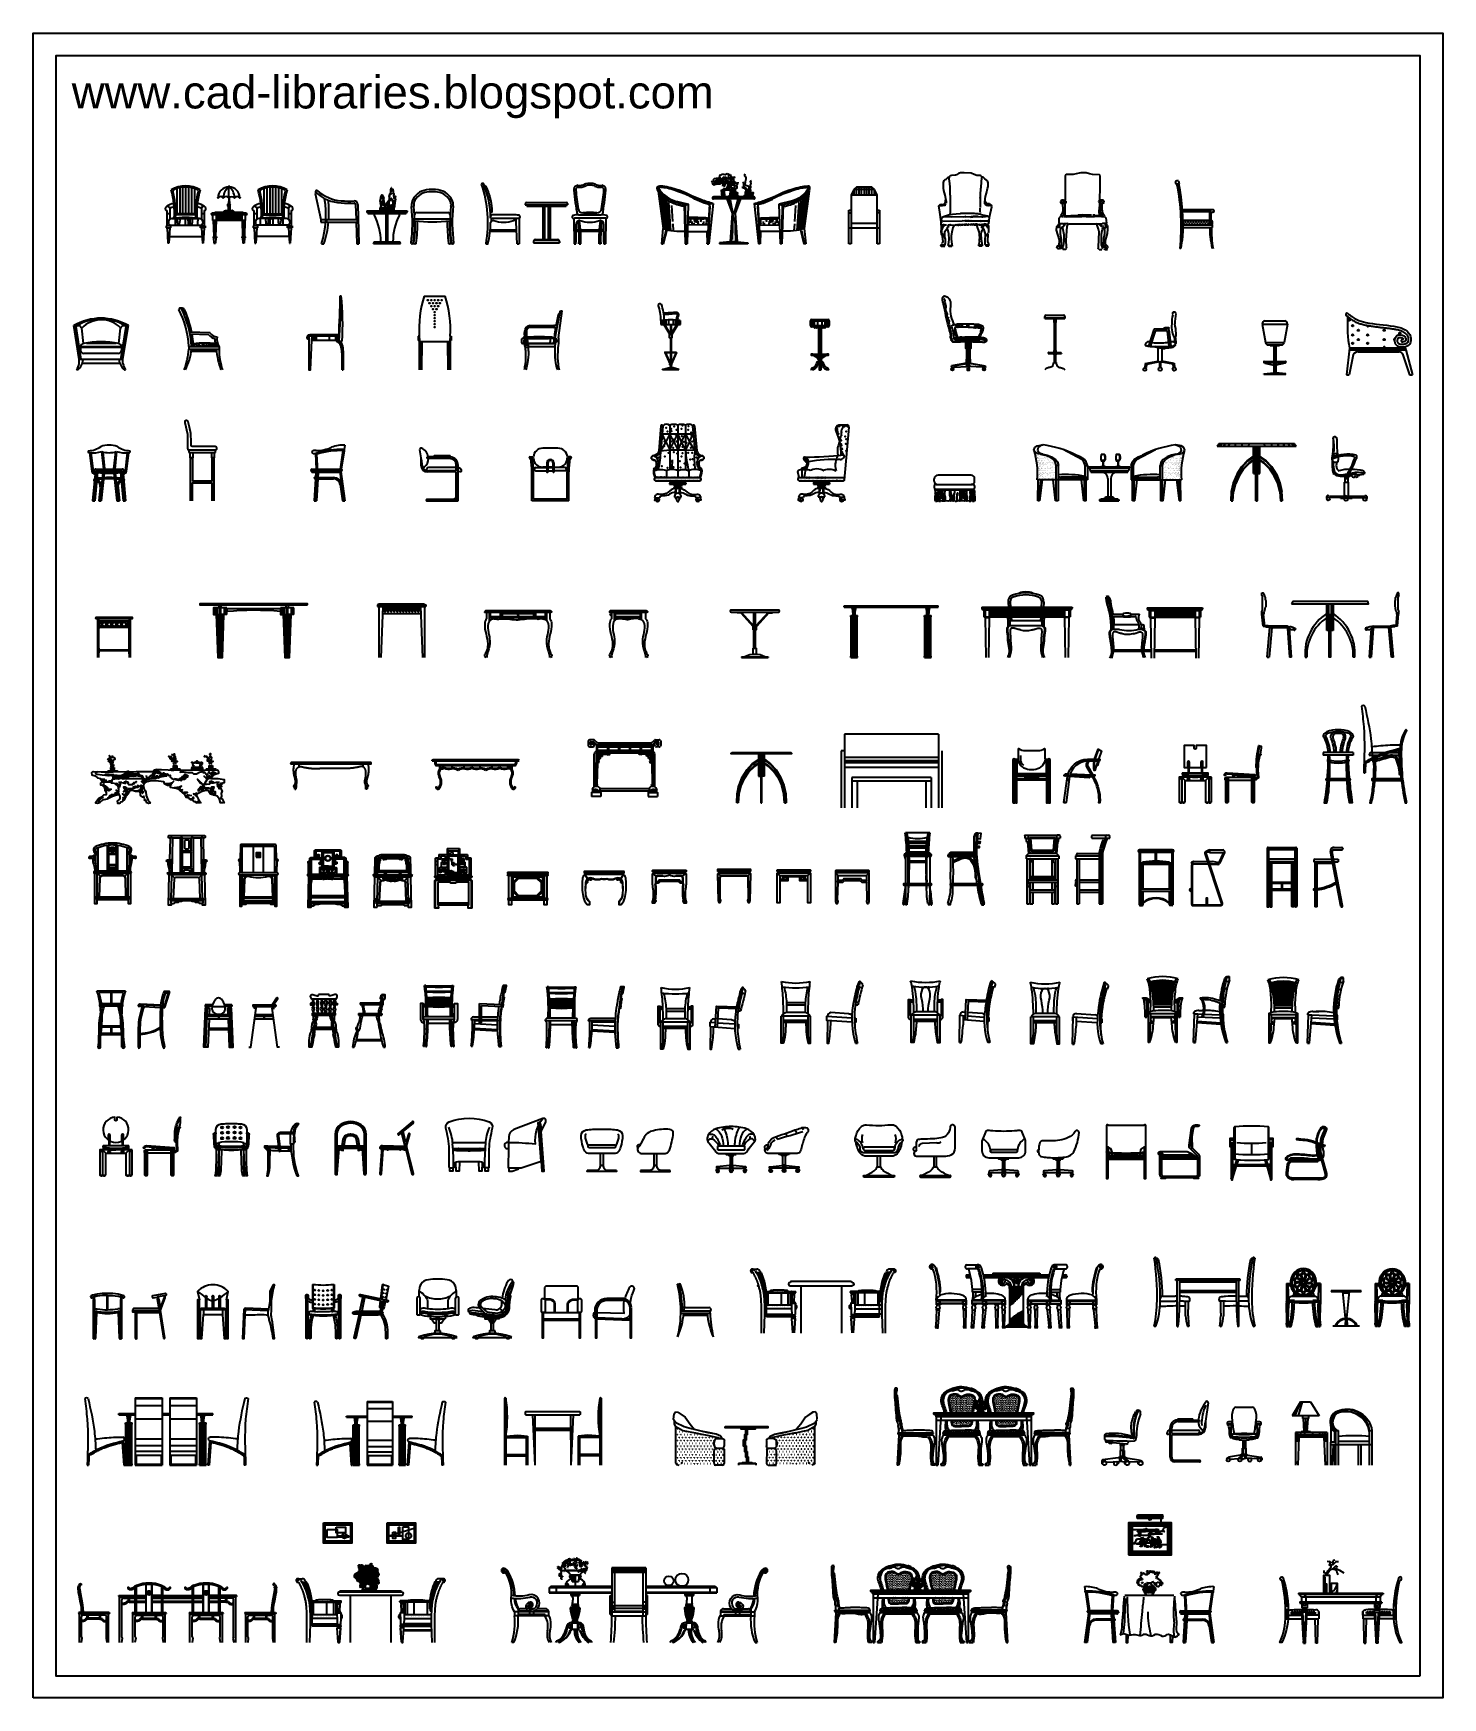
# Model space of a CAD drawing. Header units: inches. Extents: x 10 to 52.5, y 12.2 to 37.
# Drawn here: x 10 to 31, y 12.21 to 37.01 of the extents above; entities that cross this region are included whole.
import ezdxf

# ---------------------------------------------------------------- set-up
doc = ezdxf.new("R2010")
doc.units = ezdxf.units.IN
doc.header["$MEASUREMENT"] = 0
for name, color, linetype in [('02', 2, 'Continuous'), ('1', 1, 'Continuous'), ('4', 4, 'Continuous'), ('8', 8, 'Continuous'), ('kadrbm', 4, 'Continuous')]:
    doc.layers.add(name, color=color, linetype=linetype)
doc.styles.add('bmmm', font='swissel.ttf')

# ---------------------------------------------------------------- blocks, each defined once
blk = doc.blocks.new('kadrbm')
at = {"layer": 'kadrbm', "color": 4}
blk.add_lwpolyline([(0, 0), (0, 24.797), (21, 24.797), (21, 0), (0, 0)], close=True, dxfattribs=at)
blk.add_lwpolyline([(20.663, 0.326), (20.663, 24.46), (0.337, 24.46), (0.337, 0.326), (20.663, 0.326)], dxfattribs=at)
at = {"layer": 'kadrbm', "color": 211, "true_color": 0xf674fb, "style": 'bmmm'}
blk.add_text('www.cad-libraries.blogspot.com', height=0.48513, dxfattribs=at).set_placement((0.573, 23.677))

msp = doc.modelspace()

# ---------------------------------------------------------------- hatches: boundary and pattern name
at = {"layer": '8'}
h = msp.add_hatch(dxfattribs=at)
h.set_pattern_fill('AR-SAND', color=256, scale=0.02, style=0)
h.set_pattern_definition([(37.5, (-143.301792, 2.30306), (-0.001259867, 0.0385364754), [0, -0.0304, 0, -0.034, 0, -0.0325]), (7.5, (-143.30179, 2.30306), (0.035395534, 0.056442921), [0, -0.0164, 0, -0.0274, 0, -0.0105]), (327.5, (-143.326392, 2.30306), (0.062282837, 0.000113181), [0, -0.01, 0, -0.036, 0, -0.047]), (317.5, (-143.32639, 2.30306), (0.060122532, 0.017553511), [0, -0.005, 0, -0.0236, 0, -0.027])])
h.paths.add_polyline_path([(12.256, 32.893, 0.259842), (12.205, 32.911, -0.069637), (12.333, 32.555), (12.362, 32.554, 0.055053)])
h.paths.add_polyline_path([(12.368, 32.523), (12.339, 32.525, -0.029012), (12.358, 32.367, -0.210585), (12.387, 32.383, 0.021949)])
h.paths.add_polyline_path([(12.39, 32.383, 0.229767), (12.358, 32.367, -0.00454), (12.36, 32.343), (12.735, 32.343, -0.051251), (12.718, 32.384, 0.056772)])
h = msp.add_hatch(dxfattribs=at)
h.set_pattern_fill('LINE', color=256, scale=0.15, angle=90, style=0)
h.set_pattern_definition([(90, (-143.301792, 2.30306), (-0.01875, 1e-18), [])])
h.paths.add_polyline_path([(12.731, 32.273, -0.006211), (12.728, 32.303), (12.359, 32.303, -0.008058), (12.356, 32.273)])
h = msp.add_hatch(dxfattribs=at)
h.set_pattern_fill('AR-HBONE', color=256, scale=0.00015, style=0)
h.set_pattern_definition([(45, (19.594615, 43.33471), (2e-18, 0.021552615), [0.04572, -0.01524]), (135, (19.605391, 43.345486), (2e-18, 0.021552615), [0.04572, -0.01524])])
h.paths.add_polyline_path([(26.696, 22.531), (26.963, 22.531, -0.04465), (26.998, 22.801, -0.055152), (27.013, 22.874, 0.136951), (26.646, 22.874, -0.055152), (26.661, 22.801, -0.04465)])
h = msp.add_hatch(dxfattribs=at)
h.set_pattern_fill('AR-HBONE', color=256, scale=0.00015, style=0)
h.set_pattern_definition([(45, (21.392648, 43.31994), (2e-18, 0.021552615), [0.04572, -0.01524]), (135, (21.403424, 43.330717), (2e-18, 0.021552615), [0.04572, -0.01524])])
h.paths.add_polyline_path([(28.494, 22.517), (28.761, 22.517, -0.04465), (28.796, 22.786, -0.055152), (28.811, 22.86, 0.136951), (28.444, 22.86, -0.055152), (28.459, 22.786, -0.04465)])

# ---------------------------------------------------------------- linework, layer by layer
at = {"layer": '02'}
for p, q in [((22.266, 34.717), (22.228, 34.678)), ((22.497, 34.717), (22.266, 34.717)), ((22.266, 34.717), (22.266, 34.717)), ((22.266, 34.601), (22.266, 34.717)), ((22.305, 34.717), (22.305, 34.717)), ((22.305, 34.601), (22.305, 34.717)), ((22.343, 34.717), (22.343, 34.717)), ((22.343, 34.601), (22.343, 34.717)), ((22.381, 34.717), (22.381, 34.717)), ((22.381, 34.717), (22.381, 34.601)), ((22.42, 34.717), (22.42, 34.717)), ((22.42, 34.601), (22.42, 34.717)), ((22.458, 34.717), (22.458, 34.717)), ((22.458, 34.601), (22.458, 34.717)), ((22.535, 34.678), (22.497, 34.717)), ((22.497, 34.717), (22.497, 34.717)), ((22.497, 34.601), (22.497, 34.717)), ((23.564, 34.699), (23.566, 34.785)), ((23.566, 34.785), (23.574, 34.813)), ((23.574, 34.813), (23.588, 34.829)), ((23.588, 34.829), (23.602, 34.835)), ((23.602, 34.835), (23.636, 34.869)), ((23.636, 34.869), (23.642, 34.869)), ((23.642, 34.869), (23.646, 34.865)), ((23.646, 34.865), (23.646, 34.855)), ((23.648, 34.847), (23.646, 34.855)), ((23.664, 34.885), (23.648, 34.867)), ((23.648, 34.839), (23.648, 34.847)), ((23.66, 34.771), (23.648, 34.839)), ((23.662, 34.713), (23.66, 34.771)), ((23.684, 34.891), (23.664, 34.885)), ((23.744, 34.893), (23.684, 34.891)), ((23.756, 34.897), (23.744, 34.893)), ((23.786, 34.919), (23.756, 34.897)), ((23.816, 34.927), (23.786, 34.919)), ((23.87, 34.929), (23.816, 34.927)), ((23.976, 34.925), (23.87, 34.929)), ((24.019, 34.905), (23.976, 34.925)), ((24.061, 34.891), (24.019, 34.905)), ((24.109, 34.887), (24.061, 34.891)), ((24.121, 34.883), (24.109, 34.887)), ((24.135, 34.869), (24.121, 34.883)), ((24.123, 34.715), (24.135, 34.859)), ((24.137, 34.867), (24.135, 34.859)), ((24.157, 34.865), (24.137, 34.867)), ((24.181, 34.841), (24.157, 34.865)), ((24.221, 34.809), (24.181, 34.841)), ((24.219, 34.697), (24.229, 34.725)), ((24.229, 34.781), (24.221, 34.809)), ((24.229, 34.725), (24.229, 34.781)), ((25.393, 34.902), (25.374, 34.883)), ((25.374, 34.883), (25.374, 34.52)), ((25.495, 34.902), (25.393, 34.902)), ((25.583, 34.922), (25.495, 34.902)), ((25.61, 34.931), (25.585, 34.925)), ((25.687, 34.929), (25.61, 34.931)), ((25.702, 34.922), (25.687, 34.929)), ((25.723, 34.92), (25.702, 34.922)), ((25.739, 34.914), (25.723, 34.92)), ((25.783, 34.906), (25.739, 34.914)), ((25.888, 34.897), (25.783, 34.906)), ((25.898, 34.887), (25.888, 34.897)), ((25.896, 34.714), (25.898, 34.887)), ((27.032, 34.755), (27.019, 34.794)), ((27.077, 34.769), (27.032, 34.755)), ((27.064, 34.809), (27.077, 34.769)), ((22.228, 34.678), (22.189, 34.601)), ((22.189, 34.601), (22.189, 33.872)), ((22.189, 34.601), (22.573, 34.601)), ((22.535, 34.678), (22.228, 34.678)), ((22.228, 34.678), (22.228, 34.678)), ((22.228, 34.678), (22.228, 34.601)), ((22.266, 34.678), (22.266, 34.678)), ((22.305, 34.678), (22.305, 34.678)), ((22.305, 34.601), (22.305, 34.601)), ((22.343, 34.678), (22.343, 34.678)), ((22.343, 34.601), (22.343, 34.601)), ((22.381, 34.678), (22.381, 34.678)), ((22.381, 34.601), (22.381, 34.601)), ((22.42, 34.678), (22.42, 34.678)), ((22.42, 34.601), (22.42, 34.601)), ((22.458, 34.678), (22.458, 34.678)), ((22.497, 34.678), (22.497, 34.678)), ((22.497, 34.601), (22.497, 34.601)), ((22.573, 34.601), (22.535, 34.678)), ((22.535, 34.601), (22.535, 34.678)), ((22.573, 33.872), (22.573, 34.601)), ((23.57, 34.665), (23.564, 34.699)), ((23.59, 34.595), (23.57, 34.665)), ((23.604, 34.517), (23.59, 34.595)), ((23.596, 34.523), (23.6, 34.527)), ((23.606, 34.509), (23.604, 34.517)), ((23.606, 34.475), (23.606, 34.509)), ((23.664, 34.707), (23.662, 34.713)), ((23.664, 34.601), (23.664, 34.707)), ((23.666, 34.589), (23.664, 34.601)), ((23.666, 34.553), (23.666, 34.589)), ((23.668, 34.543), (23.666, 34.553)), ((23.668, 34.342), (23.668, 34.541)), ((24.111, 34.551), (24.113, 34.575)), ((24.113, 34.575), (24.115, 34.597)), ((24.113, 34.41), (24.113, 34.557)), ((24.115, 34.605), (24.117, 34.627)), ((24.115, 34.597), (24.115, 34.605)), ((24.117, 34.641), (24.119, 34.661)), ((24.117, 34.627), (24.117, 34.641)), ((24.119, 34.673), (24.121, 34.685)), ((24.119, 34.661), (24.119, 34.673)), ((24.121, 34.695), (24.123, 34.707)), ((24.121, 34.685), (24.121, 34.695)), ((24.123, 34.707), (24.123, 34.715)), ((24.179, 34.505), (24.183, 34.515)), ((24.181, 34.469), (24.179, 34.505)), ((24.199, 34.443), (24.181, 34.469)), ((24.183, 34.541), (24.191, 34.577)), ((24.183, 34.515), (24.183, 34.541)), ((24.193, 34.487), (24.185, 34.513)), ((24.191, 34.577), (24.205, 34.627)), ((24.207, 34.469), (24.193, 34.487)), ((24.205, 34.627), (24.219, 34.697)), ((25.307, 34.501), (25.305, 34.482)), ((25.305, 34.482), (25.312, 34.476)), ((25.312, 34.505), (25.307, 34.501)), ((25.312, 34.476), (25.339, 34.47)), ((25.326, 34.474), (25.33, 34.478)), ((25.33, 34.491), (25.343, 34.503)), ((25.33, 34.478), (25.33, 34.491)), ((25.339, 34.47), (25.341, 34.378)), ((25.341, 34.472), (25.368, 34.476)), ((25.343, 34.503), (25.372, 34.503)), ((25.368, 34.476), (25.381, 34.472)), ((25.37, 34.478), (25.378, 34.486)), ((25.372, 34.503), (25.381, 34.491)), ((25.376, 34.39), (25.374, 34.47)), ((25.381, 34.472), (25.391, 34.482)), ((25.391, 34.482), (25.389, 34.505)), ((25.871, 34.503), (25.871, 34.497)), ((25.871, 34.497), (25.898, 34.478)), ((25.894, 34.524), (25.873, 34.507)), ((25.888, 34.474), (25.885, 34.378)), ((25.894, 34.501), (25.888, 34.474)), ((25.892, 34.528), (25.896, 34.714)), ((25.942, 34.524), (25.894, 34.524)), ((25.898, 34.505), (25.894, 34.501)), ((25.898, 34.478), (25.894, 34.43)), ((25.929, 34.505), (25.9, 34.507)), ((25.9, 34.478), (25.925, 34.48)), ((25.927, 34.478), (25.933, 34.486)), ((25.927, 34.409), (25.927, 34.478)), ((25.933, 34.501), (25.929, 34.505)), ((25.929, 34.47), (25.956, 34.488)), ((25.933, 34.486), (25.933, 34.501)), ((25.958, 34.505), (25.942, 34.524)), ((25.958, 34.493), (25.958, 34.505)), ((22.151, 33.872), (22.151, 34.371)), ((22.151, 34.371), (22.151, 34.371)), ((22.151, 34.371), (22.189, 34.371)), ((22.151, 34.333), (22.151, 34.333)), ((22.151, 34.333), (22.189, 34.333)), ((22.189, 34.371), (22.189, 34.371)), ((22.189, 34.333), (22.189, 34.333)), ((22.573, 34.371), (22.612, 34.371)), ((22.573, 34.371), (22.573, 34.371)), ((22.612, 34.333), (22.573, 34.333)), ((22.573, 34.333), (22.573, 34.333)), ((22.612, 34.371), (22.612, 33.872)), ((22.612, 34.371), (22.612, 34.371)), ((22.612, 34.333), (22.612, 34.333)), ((23.492, 34.437), (23.512, 34.457)), ((23.51, 34.342), (23.492, 34.437)), ((23.508, 34.439), (23.5, 34.445)), ((23.55, 34.437), (23.508, 34.439)), ((23.528, 34.2), (23.51, 34.342)), ((23.512, 34.457), (23.526, 34.461)), ((23.536, 34.24), (23.534, 34.246)), ((23.536, 34.23), (23.536, 34.24)), ((23.54, 34.22), (23.536, 34.23)), ((23.546, 34.208), (23.538, 34.224)), ((23.586, 34.443), (23.55, 34.437)), ((23.688, 34.268), (23.562, 34.274)), ((23.564, 34.272), (23.57, 34.28)), ((23.566, 34.278), (23.654, 34.306)), ((23.596, 34.451), (23.576, 34.467)), ((23.592, 34.449), (23.586, 34.443)), ((23.594, 34.459), (23.602, 34.467)), ((23.614, 34.292), (23.66, 34.306)), ((23.66, 34.306), (23.696, 34.312)), ((23.664, 34.31), (23.668, 34.342)), ((23.964, 34.27), (23.664, 34.272)), ((23.696, 34.312), (23.754, 34.32)), ((23.754, 34.32), (23.81, 34.322)), ((23.81, 34.322), (23.816, 34.324)), ((23.926, 34.322), (23.816, 34.324)), ((23.86, 34.274), (23.884, 34.276)), ((23.89, 34.274), (23.884, 34.276)), ((23.896, 34.274), (23.974, 34.276)), ((24.025, 34.322), (23.926, 34.322)), ((23.964, 34.27), (24.003, 34.272)), ((23.978, 34.276), (24.007, 34.278)), ((24.003, 34.272), (24.149, 34.278)), ((24.017, 34.278), (24.007, 34.278)), ((24.069, 34.276), (24.017, 34.278)), ((24.045, 34.32), (24.025, 34.322)), ((24.081, 34.318), (24.045, 34.32)), ((24.081, 34.276), (24.069, 34.276)), ((24.087, 34.316), (24.081, 34.318)), ((24.087, 34.316), (24.113, 34.312)), ((24.111, 34.348), (24.111, 34.4)), ((24.113, 34.322), (24.113, 34.338)), ((24.113, 34.312), (24.119, 34.306)), ((24.119, 34.306), (24.219, 34.29)), ((24.137, 34.272), (24.151, 34.274)), ((24.151, 34.274), (24.231, 34.282)), ((24.209, 34.467), (24.193, 34.453)), ((24.215, 34.441), (24.199, 34.443)), ((24.251, 34.467), (24.209, 34.467)), ((24.227, 34.435), (24.215, 34.441)), ((24.219, 34.29), (24.243, 34.264)), ((24.223, 34.212), (24.237, 34.226)), ((24.279, 34.443), (24.227, 34.435)), ((24.241, 34.443), (24.227, 34.439)), ((24.243, 34.264), (24.233, 34.17)), ((24.249, 34.437), (24.241, 34.443)), ((24.247, 34.27), (24.283, 34.424)), ((25.285, 34.259), (25.28, 34.246)), ((25.28, 34.246), (25.28, 34.18)), ((25.307, 34.28), (25.285, 34.259)), ((25.314, 34.292), (25.307, 34.28)), ((25.322, 34.276), (25.307, 34.278)), ((25.337, 34.332), (25.314, 34.292)), ((25.33, 34.274), (25.322, 34.276)), ((25.328, 34.297), (25.333, 34.292)), ((25.343, 34.274), (25.33, 34.274)), ((25.333, 34.292), (25.349, 34.29)), ((25.341, 34.378), (25.337, 34.332)), ((25.351, 34.284), (25.347, 34.28)), ((25.372, 34.392), (25.351, 34.284)), ((25.389, 34.274), (25.351, 34.274)), ((25.353, 34.288), (25.564, 34.297)), ((25.374, 34.299), (25.376, 34.39)), ((25.378, 34.44), (25.376, 34.457)), ((25.389, 34.274), (25.625, 34.276)), ((25.633, 34.299), (25.568, 34.299)), ((25.687, 34.276), (25.625, 34.276)), ((25.633, 34.299), (25.639, 34.301)), ((25.744, 34.299), (25.639, 34.301)), ((25.687, 34.276), (25.812, 34.278)), ((25.706, 34.276), (25.693, 34.276)), ((25.762, 34.299), (25.75, 34.299)), ((25.781, 34.299), (25.773, 34.299)), ((25.802, 34.299), (25.796, 34.299)), ((25.817, 34.297), (25.804, 34.297)), ((25.906, 34.278), (25.812, 34.278)), ((25.817, 34.297), (25.885, 34.292)), ((25.885, 34.349), (25.885, 34.378)), ((25.888, 34.299), (25.885, 34.349)), ((25.894, 34.43), (25.896, 34.361)), ((25.898, 34.355), (25.896, 34.361)), ((25.917, 34.299), (25.898, 34.355)), ((25.91, 34.309), (25.904, 34.324)), ((25.91, 34.282), (25.906, 34.278)), ((25.948, 34.309), (25.917, 34.299)), ((25.933, 34.349), (25.927, 34.409)), ((25.944, 34.317), (25.933, 34.349)), ((25.963, 34.297), (25.944, 34.317)), ((25.961, 34.28), (25.983, 34.257)), ((25.963, 34.286), (25.963, 34.297)), ((25.983, 34.257), (25.99, 34.178)), ((27.123, 34.383), (27.58, 34.383)), ((27.125, 34.353), (27.554, 34.353)), ((27.132, 34.224), (27.534, 34.224)), ((27.534, 34.154), (27.534, 34.353)), ((27.554, 34.154), (27.554, 34.353)), ((22.612, 34.102), (22.151, 34.102)), ((22.151, 34.102), (22.151, 34.102)), ((22.189, 34.179), (22.573, 34.179)), ((22.189, 34.179), (22.189, 34.179)), ((22.228, 34.179), (22.228, 34.179)), ((22.266, 34.179), (22.266, 34.179)), ((22.305, 34.179), (22.305, 34.179)), ((22.343, 34.179), (22.343, 34.179)), ((22.381, 34.179), (22.381, 34.179)), ((22.42, 34.179), (22.42, 34.179)), ((22.458, 34.179), (22.458, 34.179)), ((22.497, 34.179), (22.497, 34.179)), ((22.612, 34.102), (22.612, 34.102)), ((23.532, 34.092), (23.528, 34.2)), ((23.53, 34.056), (23.532, 34.092)), ((23.536, 34.022), (23.53, 34.056)), ((23.532, 34.192), (23.546, 34.208)), ((23.54, 34.042), (23.536, 34.04)), ((23.546, 33.994), (23.536, 34.022)), ((23.54, 34.076), (23.558, 34.122)), ((23.54, 34.048), (23.54, 34.076)), ((23.546, 34.026), (23.54, 34.042)), ((23.548, 34.128), (23.542, 34.134)), ((23.568, 34.16), (23.544, 34.15)), ((23.552, 34.01), (23.544, 34.028)), ((23.568, 33.984), (23.546, 34.026)), ((23.564, 33.98), (23.546, 33.994)), ((23.574, 34.154), (23.548, 34.128)), ((23.55, 34.208), (23.84, 34.212)), ((23.55, 33.98), (23.554, 33.986)), ((23.558, 33.906), (23.55, 33.98)), ((23.568, 34.15), (23.556, 34.156)), ((23.558, 34.122), (23.568, 34.132)), ((23.582, 33.976), (23.564, 33.98)), ((23.582, 34.15), (23.568, 34.16)), ((23.568, 34.132), (23.582, 34.15)), ((23.582, 33.984), (23.568, 33.984)), ((23.61, 34.15), (23.586, 34.15)), ((23.586, 34.054), (23.592, 34.072)), ((23.586, 33.968), (23.586, 34.054)), ((23.592, 34.072), (23.612, 34.094)), ((23.612, 34.094), (23.628, 34.1)), ((23.618, 34.114), (23.644, 34.138)), ((23.622, 34.102), (23.618, 34.114)), ((23.626, 34.086), (23.62, 34.096)), ((23.644, 34.02), (23.626, 34.086)), ((23.628, 34.1), (23.634, 34.106)), ((23.632, 34.156), (23.64, 34.156)), ((23.638, 34.122), (23.632, 34.156)), ((23.638, 34.112), (23.638, 34.122)), ((23.64, 34.156), (23.648, 34.15)), ((23.646, 33.942), (23.644, 34.02)), ((23.648, 34.144), (23.658, 34.16)), ((23.654, 34.154), (23.674, 34.156)), ((23.658, 34.16), (23.666, 34.16)), ((23.666, 34.16), (23.672, 34.154)), ((23.672, 34.154), (23.754, 34.148)), ((23.68, 33.992), (23.678, 33.944)), ((23.692, 34.072), (23.68, 33.992)), ((23.702, 34.108), (23.692, 34.072)), ((23.724, 34.152), (23.702, 34.108)), ((23.742, 34.152), (23.75, 34.16)), ((23.75, 34.16), (23.758, 34.152)), ((23.754, 34.148), (23.768, 34.164)), ((23.776, 34.152), (23.764, 34.148)), ((23.782, 34.16), (23.776, 34.152)), ((23.79, 34.152), (23.782, 34.16)), ((23.818, 34.146), (23.796, 34.148)), ((23.798, 34.162), (23.81, 34.154)), ((23.82, 34.16), (23.804, 34.148)), ((23.836, 34.148), (23.818, 34.146)), ((23.83, 34.148), (23.82, 34.16)), ((23.838, 34.156), (23.826, 34.154)), ((23.844, 34.15), (23.838, 34.156)), ((23.886, 34.208), (23.844, 34.212)), ((23.856, 34.15), (23.844, 34.15)), ((23.864, 34.156), (23.856, 34.156)), ((23.878, 34.162), (23.86, 34.148)), ((23.894, 34.148), (23.87, 34.15)), ((23.884, 34.152), (23.878, 34.162)), ((23.88, 34.148), (23.884, 34.152)), ((23.908, 34.212), (23.882, 34.212)), ((23.924, 34.208), (23.886, 34.208)), ((23.894, 34.162), (23.886, 34.158)), ((23.908, 34.16), (23.894, 34.162)), ((23.9, 34.152), (23.9, 34.158)), ((23.908, 34.148), (23.9, 34.152)), ((23.924, 34.15), (23.908, 34.148)), ((23.914, 34.156), (23.922, 34.162)), ((23.918, 34.15), (23.914, 34.156)), ((23.94, 34.212), (23.922, 34.212)), ((23.922, 34.162), (23.936, 34.148)), ((23.936, 34.162), (23.924, 34.15)), ((24.117, 34.208), (23.932, 34.208)), ((23.936, 34.148), (23.954, 34.164)), ((23.94, 34.162), (23.936, 34.162)), ((23.956, 34.148), (23.94, 34.162)), ((23.962, 34.212), (23.954, 34.212)), ((23.954, 34.164), (23.962, 34.156)), ((23.983, 34.162), (23.956, 34.148)), ((23.991, 34.15), (23.96, 34.152)), ((23.976, 34.15), (23.97, 34.162)), ((24.089, 34.208), (23.982, 34.212)), ((23.995, 34.148), (23.983, 34.162)), ((23.995, 34.164), (23.989, 34.16)), ((24.001, 34.16), (23.995, 34.164)), ((24.007, 34.162), (23.995, 34.148)), ((24.025, 34.148), (24.003, 34.154)), ((24.013, 34.162), (24.007, 34.162)), ((24.019, 34.156), (24.013, 34.162)), ((24.039, 34.162), (24.021, 34.16)), ((24.051, 34.15), (24.025, 34.148)), ((24.057, 34.162), (24.039, 34.162)), ((24.047, 34.152), (24.047, 34.158)), ((24.055, 34.148), (24.059, 34.144)), ((24.087, 34.154), (24.057, 34.162)), ((24.059, 34.144), (24.065, 34.154)), ((24.059, 34.142), (24.067, 34.134)), ((24.065, 34.154), (24.071, 34.154)), ((24.071, 34.154), (24.087, 34.162)), ((24.099, 34.164), (24.087, 34.154)), ((24.107, 34.156), (24.099, 34.164)), ((24.125, 34.21), (24.117, 34.212)), ((24.117, 34.208), (24.125, 34.21)), ((24.129, 34.144), (24.123, 34.156)), ((24.223, 34.21), (24.125, 34.21)), ((24.143, 34.148), (24.127, 34.164)), ((24.127, 34.016), (24.131, 34.044)), ((24.129, 33.942), (24.127, 34.016)), ((24.143, 34.164), (24.129, 34.152)), ((24.131, 34.116), (24.155, 34.164)), ((24.141, 34.106), (24.131, 34.116)), ((24.131, 34.044), (24.143, 34.082)), ((24.157, 34.11), (24.141, 34.106)), ((24.161, 34.154), (24.143, 34.164)), ((24.143, 34.082), (24.153, 34.096)), ((24.149, 34.134), (24.147, 34.128)), ((24.157, 34.128), (24.149, 34.134)), ((24.151, 34.138), (24.157, 34.142)), ((24.155, 34.164), (24.163, 34.164)), ((24.159, 34.114), (24.157, 34.128)), ((24.195, 34.142), (24.159, 34.144)), ((24.173, 34.168), (24.161, 34.154)), ((24.165, 34.158), (24.171, 34.154)), ((24.171, 34.154), (24.189, 34.168)), ((24.197, 34.154), (24.173, 34.168)), ((24.185, 33.942), (24.189, 33.988)), ((24.195, 33.99), (24.187, 33.998)), ((24.189, 34.168), (24.199, 34.162)), ((24.211, 33.998), (24.195, 33.99)), ((24.219, 34.166), (24.197, 34.154)), ((24.201, 34.142), (24.197, 34.154)), ((24.217, 33.994), (24.199, 33.994)), ((24.201, 34.158), (24.231, 34.166)), ((24.221, 34.118), (24.201, 34.142)), ((24.203, 34), (24.231, 34.03)), ((24.237, 34.134), (24.219, 34.166)), ((24.223, 34.02), (24.219, 33.906)), ((24.223, 34.11), (24.221, 34.118)), ((24.233, 34.2), (24.223, 34.21)), ((24.237, 34.092), (24.223, 34.11)), ((24.233, 34.034), (24.237, 34.048)), ((24.237, 34.048), (24.237, 34.134)), ((25.249, 34.075), (25.253, 34.13)), ((25.291, 33.931), (25.249, 34.075)), ((25.253, 34.13), (25.28, 34.167)), ((25.266, 34.134), (25.253, 34.111)), ((25.259, 34.14), (25.266, 34.134)), ((25.27, 34.138), (25.264, 34.144)), ((25.266, 34.134), (25.303, 34.169)), ((25.28, 34.128), (25.278, 34.144)), ((25.289, 34.109), (25.28, 34.128)), ((25.282, 34.175), (25.345, 34.173)), ((25.293, 34.105), (25.295, 34.13)), ((25.295, 34.13), (25.295, 34.163)), ((25.305, 34.077), (25.31, 34.1)), ((25.305, 34.013), (25.305, 34.077)), ((25.322, 33.933), (25.305, 34.013)), ((25.31, 34.1), (25.33, 34.117)), ((25.33, 34.117), (25.341, 34.117)), ((25.335, 34.128), (25.341, 34.132)), ((25.362, 34.006), (25.335, 34.128)), ((25.341, 34.117), (25.358, 34.132)), ((25.341, 34.132), (25.347, 34.125)), ((25.345, 34.173), (25.364, 34.163)), ((25.416, 34.175), (25.358, 34.171)), ((25.358, 34.171), (25.358, 34.153)), ((25.358, 34.132), (25.36, 34.146)), ((25.36, 34.146), (25.366, 34.153)), ((25.364, 33.911), (25.362, 34.006)), ((25.366, 34.153), (25.366, 34.161)), ((25.366, 34.161), (25.383, 34.161)), ((25.368, 34.163), (25.374, 34.171)), ((25.383, 34.169), (25.387, 34.173)), ((25.383, 34.161), (25.383, 34.169)), ((25.389, 33.927), (25.406, 34.13)), ((25.406, 34.13), (25.422, 34.171)), ((25.422, 34.171), (25.416, 34.175)), ((25.424, 34.171), (25.898, 34.171)), ((25.848, 34.163), (25.837, 34.173)), ((25.875, 34.088), (25.848, 34.163)), ((25.881, 34.052), (25.875, 34.088)), ((25.875, 33.821), (25.881, 34.052)), ((25.9, 34.159), (25.885, 34.167)), ((25.902, 34.142), (25.9, 34.159)), ((25.915, 34.13), (25.902, 34.142)), ((25.906, 34.171), (25.931, 34.173)), ((25.91, 34.142), (25.917, 34.167)), ((25.923, 34.128), (25.915, 34.13)), ((25.923, 34.065), (25.915, 34.009)), ((25.915, 34.009), (25.915, 33.856)), ((25.931, 34.088), (25.923, 34.065)), ((25.938, 34.134), (25.927, 34.13)), ((25.977, 34.173), (25.931, 34.173)), ((25.931, 34.144), (25.938, 34.14)), ((25.931, 34.13), (25.931, 34.144)), ((25.938, 34.14), (25.938, 34.134)), ((25.954, 33.956), (25.967, 34.025)), ((25.965, 34.073), (25.961, 34.088)), ((25.965, 34.1), (25.99, 34.123)), ((25.967, 34.025), (25.965, 34.073)), ((25.979, 34.157), (25.967, 34.171)), ((26.006, 34.142), (25.977, 34.173)), ((25.981, 34.121), (25.979, 34.157)), ((25.979, 33.921), (26.006, 34.027)), ((25.981, 34.169), (25.988, 34.175)), ((25.992, 34.165), (25.986, 34.165)), ((25.988, 34.175), (25.996, 34.159)), ((25.988, 34.161), (25.992, 34.165)), ((25.992, 34.165), (25.992, 34.171)), ((25.992, 34.128), (25.996, 34.15)), ((26.011, 34.128), (26.006, 34.142)), ((26.006, 34.027), (26.013, 34.088)), ((26.013, 34.088), (26.011, 34.128)), ((27.133, 34.154), (27.567, 34.154)), ((27.134, 34.114), (27.567, 34.114)), ((27.567, 34.154), (27.567, 34.114)), ((27.571, 34.175), (27.571, 34.201)), ((22.189, 33.872), (22.151, 33.872)), ((22.612, 33.872), (22.573, 33.872)), ((23.522, 33.849), (23.548, 33.875)), ((23.53, 33.833), (23.522, 33.849)), ((23.526, 33.837), (23.522, 33.833)), ((23.582, 33.833), (23.53, 33.833)), ((23.542, 33.853), (23.534, 33.857)), ((23.58, 33.849), (23.546, 33.851)), ((23.55, 33.879), (23.558, 33.906)), ((23.574, 33.833), (23.58, 33.841)), ((23.582, 33.845), (23.592, 33.893)), ((23.592, 33.942), (23.586, 33.968)), ((23.592, 33.893), (23.592, 33.942)), ((23.634, 33.851), (23.642, 33.891)), ((23.648, 33.833), (23.634, 33.851)), ((23.642, 33.891), (23.646, 33.942)), ((23.642, 33.845), (23.69, 33.851)), ((23.678, 33.944), (23.686, 33.861)), ((23.688, 33.839), (23.68, 33.833)), ((23.686, 33.861), (23.694, 33.835)), ((24.123, 33.853), (24.087, 33.853)), ((24.089, 33.841), (24.089, 33.863)), ((24.101, 33.906), (24.091, 33.867)), ((24.123, 33.853), (24.133, 33.855)), ((24.145, 33.851), (24.129, 33.942)), ((24.141, 33.855), (24.133, 33.855)), ((24.143, 33.841), (24.145, 33.851)), ((24.185, 33.863), (24.185, 33.942)), ((24.199, 33.841), (24.185, 33.863)), ((24.191, 33.853), (24.205, 33.857)), ((24.205, 33.857), (24.227, 33.859)), ((24.219, 33.906), (24.229, 33.881)), ((24.241, 33.859), (24.227, 33.859)), ((24.229, 33.881), (24.241, 33.861)), ((24.241, 33.841), (24.241, 33.859)), ((25.251, 33.817), (25.255, 33.835)), ((25.272, 33.794), (25.251, 33.817)), ((25.255, 33.835), (25.272, 33.846)), ((25.278, 33.825), (25.264, 33.844)), ((25.266, 33.825), (25.266, 33.837)), ((25.27, 33.821), (25.266, 33.825)), ((25.303, 33.802), (25.272, 33.79)), ((25.287, 33.842), (25.291, 33.931)), ((25.295, 33.833), (25.287, 33.842)), ((25.297, 33.817), (25.295, 33.833)), ((25.305, 33.821), (25.297, 33.817)), ((25.31, 33.798), (25.303, 33.802)), ((25.31, 33.79), (25.31, 33.804)), ((25.318, 33.817), (25.324, 33.842)), ((25.324, 33.842), (25.322, 33.933)), ((25.337, 33.815), (25.351, 33.84)), ((25.345, 33.79), (25.337, 33.815)), ((25.351, 33.84), (25.364, 33.911)), ((25.387, 33.79), (25.399, 33.804)), ((25.397, 33.821), (25.389, 33.927)), ((25.401, 33.808), (25.397, 33.821)), ((25.869, 33.802), (25.875, 33.821)), ((25.883, 33.785), (25.869, 33.802)), ((25.915, 33.856), (25.921, 33.829)), ((25.921, 33.829), (25.933, 33.806)), ((25.933, 33.806), (25.927, 33.79)), ((25.946, 33.844), (25.954, 33.956)), ((25.952, 33.827), (25.946, 33.844)), ((25.971, 33.804), (25.952, 33.827)), ((25.965, 33.783), (25.969, 33.787)), ((25.967, 33.833), (25.969, 33.842)), ((25.994, 33.825), (25.967, 33.833)), ((25.969, 33.842), (25.981, 33.856)), ((25.975, 33.871), (25.979, 33.921)), ((25.981, 33.856), (25.975, 33.871)), ((25.992, 33.852), (25.983, 33.852)), ((26.013, 33.831), (25.992, 33.852)), ((26.004, 33.842), (25.994, 33.825)), ((26.006, 33.802), (26.013, 33.808)), ((26.015, 33.812), (26.013, 33.831)), ((27.1, 33.803), (27.087, 33.803)), ((14.575, 33.094), (14.591, 33.094)), ((17.78, 32.473), (17.849, 32.837)), ((21.602, 32.743), (21.842, 32.743)), ((25.072, 32.758), (25.072, 32.788)), ((25.072, 32.768), (25.372, 32.768)), ((25.072, 32.758), (25.372, 32.758)), ((25.092, 32.808), (25.352, 32.808)), ((25.207, 32.758), (25.207, 32.699)), ((25.237, 32.758), (25.237, 32.699)), ((25.372, 32.788), (25.372, 32.758)), ((26.964, 32.808), (26.964, 32.808)), ((26.989, 32.852), (26.997, 32.852)), ((29.584, 32.787), (29.559, 32.808)), ((10.709, 32.151), (10.631, 32.637)), ((10.717, 32.152), (10.639, 32.638)), ((10.749, 32.387), (10.723, 32.616)), ((11.276, 32.387), (11.302, 32.616)), ((11.307, 32.147), (11.386, 32.638)), ((11.315, 32.146), (11.394, 32.637)), ((14.105, 32.494), (14.105, 32.461)), ((14.553, 32.494), (14.105, 32.494)), ((14.152, 32.434), (14.155, 32.494)), ((14.167, 32.494), (14.167, 32.434)), ((14.179, 32.494), (14.179, 32.434)), ((14.189, 32.494), (14.189, 32.434)), ((14.215, 32.494), (14.215, 32.434)), ((14.412, 32.494), (14.412, 32.434)), ((14.504, 32.494), (14.504, 32.434)), ((14.532, 32.494), (14.532, 32.434)), ((14.542, 32.494), (14.542, 32.434)), ((14.553, 32.494), (14.548, 32.419)), ((15.752, 32.493), (15.756, 32.433)), ((16.215, 32.493), (16.21, 32.433)), ((17.326, 32.556), (17.347, 32.556)), ((17.35, 32.573), (17.35, 32.555)), ((17.352, 32.551), (17.352, 32.526)), ((17.405, 32.628), (17.791, 32.624)), ((17.758, 32.653), (17.758, 32.627)), ((17.771, 32.523), (17.79, 32.624)), ((17.8, 32.615), (17.806, 32.615)), ((17.824, 32.708), (17.817, 32.709)), ((21.582, 32.723), (21.862, 32.723)), ((21.582, 32.653), (21.582, 32.723)), ((21.582, 32.653), (21.862, 32.653)), ((21.588, 32.653), (21.588, 32.723)), ((21.598, 32.653), (21.598, 32.723)), ((21.842, 32.633), (21.602, 32.633)), ((21.613, 32.653), (21.613, 32.723)), ((21.639, 32.628), (21.639, 32.633)), ((21.644, 32.653), (21.644, 32.723)), ((21.645, 32.628), (21.645, 32.633)), ((21.794, 32.618), (21.649, 32.618)), ((21.655, 32.628), (21.655, 32.633)), ((21.671, 32.628), (21.671, 32.633)), ((21.689, 32.653), (21.689, 32.723)), ((21.698, 32.628), (21.698, 32.633)), ((21.702, 32.612), (21.702, 32.228)), ((21.707, 32.612), (21.707, 32.228)), ((21.715, 32.612), (21.715, 32.228)), ((21.728, 32.612), (21.728, 32.228)), ((21.737, 32.612), (21.737, 32.228)), ((21.742, 32.612), (21.742, 32.228)), ((21.745, 32.628), (21.745, 32.633)), ((21.755, 32.653), (21.755, 32.723)), ((21.772, 32.628), (21.772, 32.633)), ((21.788, 32.628), (21.788, 32.633)), ((21.798, 32.628), (21.798, 32.633)), ((21.8, 32.653), (21.8, 32.723)), ((21.804, 32.628), (21.804, 32.633)), ((21.83, 32.653), (21.83, 32.723)), ((21.845, 32.653), (21.845, 32.723)), ((21.856, 32.653), (21.856, 32.723)), ((21.862, 32.723), (21.862, 32.653)), ((25.207, 32.699), (25.237, 32.699)), ((25.212, 32.699), (25.212, 32.282)), ((25.232, 32.699), (25.232, 32.282)), ((26.7, 32.596), (26.619, 32.345)), ((26.718, 32.569), (26.642, 32.339)), ((26.916, 32.604), (26.709, 32.602)), ((26.89, 32.577), (26.727, 32.576)), ((26.864, 32.619), (26.864, 32.612)), ((26.898, 32.577), (26.898, 32.577)), ((26.927, 32.347), (26.899, 32.569)), ((26.914, 32.619), (26.914, 32.612)), ((26.925, 32.604), (26.925, 32.604)), ((26.958, 32.347), (26.926, 32.596)), ((28.314, 32.676), (28.361, 32.4)), ((28.314, 32.676), (28.687, 32.676)), ((28.353, 32.722), (28.648, 32.722)), ((28.687, 32.676), (28.64, 32.4)), ((11.317, 32.337), (10.707, 32.337)), ((11.317, 32.325), (10.707, 32.325)), ((10.707, 32.325), (10.707, 32.287)), ((11.267, 32.237), (10.757, 32.237)), ((11.239, 32.387), (10.793, 32.387)), ((11.317, 32.325), (11.317, 32.287)), ((14.548, 32.419), (14.606, 32.419)), ((15.756, 32.433), (15.758, 32.418)), ((15.758, 32.418), (16.208, 32.418)), ((15.767, 32.418), (15.772, 31.993)), ((15.791, 32.418), (15.787, 31.993)), ((16.175, 32.418), (16.179, 31.993)), ((16.199, 32.418), (16.194, 31.993)), ((16.21, 32.433), (16.208, 32.418)), ((16.229, 32.433), (16.21, 32.433)), ((17.33, 32.333), (17.371, 32.333)), ((17.368, 32.46), (17.676, 32.46)), ((17.372, 32.392), (17.777, 32.392)), ((17.372, 32.384), (17.777, 32.384)), ((17.376, 32.34), (17.775, 32.34)), ((17.442, 32.464), (17.774, 32.464)), ((17.777, 32.384), (17.775, 32.34)), ((23.917, 32.306), (23.917, 32.158)), ((23.925, 32.306), (23.925, 32.158)), ((23.941, 32.306), (23.941, 32.158)), ((23.95, 32.306), (23.95, 32.158)), ((25.122, 32.241), (25.122, 32.237)), ((25.122, 32.237), (25.322, 32.238)), ((25.132, 32.251), (25.312, 32.252)), ((25.207, 32.282), (25.207, 32.251)), ((25.207, 32.282), (25.237, 32.282)), ((25.207, 32.237), (25.207, 32.215)), ((25.237, 32.282), (25.237, 32.251)), ((25.237, 32.237), (25.237, 32.215)), ((25.322, 32.242), (25.322, 32.238)), ((26.677, 32.42), (26.677, 32.42)), ((26.758, 32.346), (26.758, 32.343)), ((26.758, 32.325), (26.759, 32.121)), ((26.816, 32.319), (26.817, 32.121)), ((26.83, 32.304), (26.831, 32.321)), ((26.868, 32.305), (26.83, 32.304)), ((26.867, 32.322), (26.868, 32.305)), ((27.002, 32.412), (26.958, 32.412)), ((27.002, 32.412), (27.002, 32.404)), ((27.006, 32.471), (27.007, 32.401)), ((27.02, 32.471), (27.025, 32.385)), ((28.361, 32.4), (28.64, 32.4)), ((28.4, 32.366), (28.601, 32.366)), ((28.43, 32.355), (28.43, 32.366)), ((28.43, 32.355), (28.571, 32.355)), ((28.486, 32.355), (28.486, 32.119)), ((28.516, 32.355), (28.516, 32.119)), ((28.571, 32.355), (28.571, 32.366)), ((29.611, 32.316), (29.566, 31.921)), ((29.61, 32.321), (30.45, 32.321)), ((29.61, 32.291), (30.45, 32.291)), ((29.74, 32.261), (30.35, 32.261)), ((30.45, 32.291), (30.45, 32.321)), ((30.45, 32.291), (30.552, 31.921)), ((11.337, 32.147), (10.687, 32.147)), ((14.604, 31.994), (14.618, 31.994)), ((21.62, 31.997), (21.592, 31.997)), ((21.592, 31.997), (21.592, 31.995)), ((21.599, 32.228), (21.844, 32.228)), ((21.599, 32.213), (21.844, 32.213)), ((21.62, 31.997), (21.62, 31.995)), ((21.69, 32.081), (21.69, 32.081)), ((21.702, 32.213), (21.702, 32.172)), ((21.702, 32.147), (21.702, 32.118)), ((21.702, 32.092), (21.702, 32.079)), ((21.707, 32.213), (21.709, 31.995)), ((21.709, 31.995), (21.734, 31.995)), ((21.714, 32.213), (21.714, 32.115)), ((21.729, 32.213), (21.729, 32.115)), ((21.734, 32.108), (21.734, 31.995)), ((21.737, 32.213), (21.737, 32.071)), ((21.742, 32.213), (21.742, 32.172)), ((21.742, 32.147), (21.742, 32.118)), ((21.742, 32.092), (21.742, 32.079)), ((21.753, 32.081), (21.753, 32.081)), ((21.824, 31.997), (21.824, 31.995)), ((21.824, 31.997), (21.852, 31.997)), ((21.852, 31.997), (21.852, 31.995)), ((23.681, 32.053), (23.676, 32.028)), ((23.676, 32.028), (23.715, 32.028)), ((23.906, 32.095), (23.681, 32.053)), ((23.694, 32.028), (23.694, 32.019)), ((23.699, 32.028), (23.699, 32.02)), ((23.701, 32.028), (23.701, 32.021)), ((23.715, 32.028), (23.721, 32.035)), ((23.721, 32.035), (23.916, 32.043)), ((23.92, 32.028), (23.908, 32.074)), ((23.91, 32.151), (23.91, 32.096)), ((23.914, 32.051), (23.934, 32.052)), ((23.918, 32.151), (23.918, 32.096)), ((23.92, 32.028), (23.946, 32.028)), ((23.924, 32.016), (23.944, 32.016)), ((23.924, 32.011), (23.944, 32.011)), ((23.924, 32.005), (23.944, 32.005)), ((23.924, 31.999), (23.944, 31.999)), ((23.924, 31.993), (23.944, 31.993)), ((23.924, 31.989), (23.944, 31.989)), ((23.931, 32.151), (23.931, 32.096)), ((23.952, 32.051), (23.931, 32.052)), ((23.936, 32.028), (23.936, 32.021)), ((23.946, 32.028), (23.957, 32.074)), ((23.947, 32.151), (23.947, 32.096)), ((24.144, 32.035), (23.949, 32.043)), ((23.956, 32.151), (23.956, 32.096)), ((23.959, 32.095), (24.184, 32.053)), ((24.15, 32.028), (24.144, 32.035)), ((24.189, 32.028), (24.15, 32.028)), ((24.164, 32.028), (24.164, 32.021)), ((24.171, 32.028), (24.171, 32.019)), ((24.184, 32.053), (24.189, 32.028)), ((25.204, 32.102), (25.24, 32.102)), ((25.207, 32.215), (25.237, 32.215)), ((25.212, 32.215), (25.212, 32.102)), ((25.232, 32.215), (25.232, 32.102)), ((26.568, 32.082), (26.564, 32.034)), ((26.759, 32.119), (26.565, 32.085)), ((26.57, 32.027), (26.567, 32.024)), ((26.568, 32.08), (26.568, 32.08)), ((26.573, 32.026), (26.573, 32.021)), ((26.586, 32.071), (26.582, 32.029)), ((26.587, 32.075), (26.585, 32.071)), ((26.783, 32.112), (26.587, 32.075)), ((26.783, 32.112), (26.782, 32.112)), ((26.782, 32.112), (26.783, 32.037)), ((26.788, 32.032), (26.787, 32.026)), ((26.795, 32.031), (26.796, 32.027)), ((26.986, 32.076), (26.796, 32.114)), ((26.797, 32.113), (26.798, 32.035)), ((27.002, 32.086), (26.818, 32.121)), ((26.986, 32.077), (26.986, 32.077)), ((26.992, 32.031), (26.986, 32.077)), ((26.987, 32.069), (26.992, 32.032)), ((27.005, 32.032), (26.992, 32.032)), ((26.996, 32.032), (26.996, 32.027)), ((27, 32.091), (27.005, 32.032)), ((27.002, 32.032), (27.005, 32.027)), ((28.343, 32.119), (28.659, 32.119)), ((28.343, 32.102), (28.659, 32.102)), ((28.349, 32.102), (28.349, 32.094)), ((28.349, 32.094), (28.486, 32.061)), ((28.486, 32.102), (28.484, 31.949)), ((28.516, 32.102), (28.516, 31.962)), ((28.652, 32.094), (28.516, 32.061)), ((28.652, 32.102), (28.652, 32.094)), ((29.661, 32.192), (29.606, 31.921)), ((30.403, 32.23), (30.507, 31.921)), ((28.336, 31.935), (28.484, 31.949)), ((28.336, 31.929), (28.336, 31.935)), ((28.336, 31.929), (28.665, 31.929)), ((28.484, 31.962), (28.517, 31.962)), ((28.484, 31.949), (28.517, 31.949)), ((28.517, 31.962), (28.517, 31.949)), ((28.665, 31.935), (28.517, 31.949)), ((28.665, 31.929), (28.665, 31.935)), ((29.566, 31.921), (29.606, 31.921)), ((30.507, 31.921), (30.552, 31.921)), ((19.373, 31.042), (19.834, 31.042)), ((19.429, 30.922), (19.373, 31.042)), ((19.487, 31.042), (19.429, 30.922)), ((19.487, 31.165), (19.487, 30.802)), ((19.545, 30.922), (19.487, 31.042)), ((19.545, 30.922), (19.603, 31.042)), ((19.603, 31.168), (19.603, 30.802)), ((19.662, 30.922), (19.603, 31.042)), ((19.662, 30.922), (19.72, 31.042)), ((19.72, 31.165), (19.72, 30.802)), ((19.72, 31.042), (19.778, 30.922)), ((19.778, 30.922), (19.834, 31.042)), ((10.859, 30.757), (10.892, 30.485)), ((11.019, 30.778), (11.047, 30.515)), ((11.038, 30.773), (11.065, 30.517)), ((11.225, 30.773), (11.198, 30.517)), ((11.243, 30.778), (11.216, 30.515)), ((11.403, 30.757), (11.37, 30.485)), ((12.321, 30.8), (12.717, 30.8)), ((12.321, 30.76), (12.717, 30.76)), ((14.614, 30.79), (14.567, 30.477)), ((19.429, 30.922), (19.346, 30.784)), ((19.348, 30.788), (19.487, 30.802)), ((19.429, 30.922), (19.487, 30.802)), ((19.487, 30.802), (19.545, 30.922)), ((19.487, 30.803), (19.72, 30.802)), ((19.545, 30.922), (19.603, 30.802)), ((19.662, 30.922), (19.603, 30.802)), ((19.72, 30.802), (19.662, 30.922)), ((19.778, 30.922), (19.72, 30.802)), ((19.72, 30.802), (19.852, 30.798)), ((19.778, 30.922), (19.848, 30.8)), ((24.912, 30.799), (24.926, 30.837)), ((24.926, 30.773), (24.912, 30.799)), ((24.926, 30.837), (24.961, 30.862)), ((24.926, 30.773), (24.957, 30.748)), ((24.926, 30.758), (24.926, 30.758)), ((24.944, 30.75), (24.944, 30.75)), ((24.947, 30.757), (24.947, 30.757)), ((24.961, 30.862), (25.046, 30.874)), ((24.975, 30.837), (24.966, 30.799)), ((24.966, 30.799), (24.975, 30.773)), ((25.002, 30.862), (24.975, 30.837)), ((24.975, 30.773), (25.006, 30.748)), ((25.046, 30.874), (25.002, 30.862)), ((25.627, 30.659), (25.345, 30.806)), ((26.441, 30.659), (26.723, 30.806)), ((27.023, 30.874), (27.067, 30.862)), ((27.107, 30.862), (27.023, 30.874)), ((27.094, 30.773), (27.063, 30.748)), ((27.067, 30.862), (27.094, 30.837)), ((27.094, 30.837), (27.103, 30.799)), ((27.103, 30.799), (27.094, 30.773)), ((27.143, 30.837), (27.107, 30.862)), ((27.143, 30.773), (27.112, 30.748)), ((27.122, 30.757), (27.122, 30.757)), ((27.125, 30.75), (27.125, 30.75)), ((27.157, 30.799), (27.143, 30.837)), ((27.143, 30.773), (27.157, 30.799)), ((27.143, 30.758), (27.143, 30.758)), ((27.639, 30.858), (27.665, 30.89)), ((27.639, 30.858), (28.819, 30.858)), ((27.676, 30.89), (27.652, 30.858)), ((28.795, 30.89), (27.665, 30.89)), ((27.708, 30.89), (27.684, 30.858)), ((27.738, 30.858), (27.76, 30.89)), ((27.812, 30.858), (27.831, 30.89)), ((27.915, 30.89), (27.902, 30.858)), ((28.014, 30.89), (28.004, 30.858)), ((28.114, 30.858), (28.12, 30.89)), ((28.183, 30.45), (28.183, 30.858)), ((28.189, 30.858), (28.189, 30.45)), ((28.196, 30.858), (28.196, 30.45)), ((28.211, 30.858), (28.211, 30.45)), ((28.239, 30.858), (28.237, 30.04)), ((28.256, 30.858), (28.256, 30.45)), ((28.269, 30.858), (28.269, 30.45)), ((28.275, 30.45), (28.275, 30.858)), ((28.34, 30.89), (28.344, 30.858)), ((28.446, 30.89), (28.454, 30.858)), ((28.558, 30.858), (28.543, 30.89)), ((28.646, 30.858), (28.629, 30.89)), ((28.698, 30.89), (28.72, 30.858)), ((28.752, 30.89), (28.774, 30.858)), ((28.808, 30.858), (28.782, 30.89)), ((28.795, 30.89), (28.819, 30.858)), ((10.934, 30.515), (11.328, 30.515)), ((12.336, 30.69), (12.381, 30.69)), ((12.341, 30.68), (12.376, 30.68)), ((12.657, 30.69), (12.702, 30.69)), ((12.662, 30.68), (12.697, 30.68)), ((14.223, 30.515), (14.225, 30.476)), ((14.242, 30.485), (14.229, 30.736)), ((14.241, 30.515), (14.573, 30.515)), ((14.591, 30.514), (14.587, 30.487)), ((15.78, 30.668), (15.798, 30.56)), ((15.97, 30.697), (15.869, 30.697)), ((16.205, 30.672), (15.869, 30.672)), ((16.305, 30.54), (15.891, 30.54)), ((16.205, 30.689), (15.982, 30.689)), ((16.305, 30.487), (16.305, 30.572)), ((16.33, 30.489), (16.33, 30.572)), ((17.418, 30.672), (17.452, 30.672)), ((17.491, 30.54), (17.653, 30.54)), ((17.653, 30.544), (17.593, 30.544)), ((17.653, 30.607), (17.653, 30.476)), ((17.668, 30.607), (17.668, 30.476)), ((17.743, 30.544), (17.668, 30.544)), ((17.668, 30.54), (17.743, 30.54)), ((17.743, 30.607), (17.743, 30.476)), ((17.758, 30.607), (17.758, 30.476)), ((17.758, 30.544), (17.819, 30.544)), ((17.92, 30.54), (17.758, 30.54)), ((18.008, 30.672), (17.959, 30.672)), ((24.929, 30.722), (24.929, 30.722)), ((24.933, 30.745), (24.933, 30.745)), ((24.946, 30.693), (24.946, 30.693)), ((24.947, 30.74), (24.947, 30.74)), ((24.948, 30.647), (24.948, 30.647)), ((24.949, 30.747), (24.949, 30.747)), ((24.95, 30.663), (24.95, 30.663)), ((24.951, 30.719), (24.951, 30.719)), ((24.953, 30.664), (24.953, 30.664)), ((24.954, 30.642), (24.954, 30.642)), ((24.955, 30.715), (24.955, 30.715)), ((25.011, 30.735), (24.957, 30.748)), ((24.957, 30.608), (24.957, 30.608)), ((24.958, 30.638), (24.958, 30.638)), ((24.959, 30.694), (24.959, 30.694)), ((24.961, 30.671), (24.961, 30.671)), ((24.962, 30.587), (24.962, 30.587)), ((24.962, 30.583), (24.962, 30.583)), ((24.964, 30.728), (24.964, 30.728)), ((24.964, 30.694), (24.964, 30.694)), ((24.964, 30.689), (24.964, 30.689)), ((24.966, 30.67), (24.966, 30.67)), ((24.968, 30.721), (24.968, 30.721)), ((24.968, 30.612), (24.968, 30.612)), ((24.969, 30.689), (24.969, 30.689)), ((24.969, 30.581), (24.969, 30.581)), ((24.97, 30.562), (24.97, 30.562)), ((24.97, 30.554), (24.97, 30.554)), ((24.971, 30.571), (24.971, 30.571)), ((24.973, 30.543), (24.973, 30.543)), ((24.975, 30.666), (24.975, 30.666)), ((24.975, 30.643), (24.975, 30.643)), ((24.976, 30.673), (24.976, 30.673)), ((24.977, 30.729), (24.977, 30.729)), ((24.978, 30.683), (24.978, 30.683)), ((24.978, 30.589), (24.978, 30.589)), ((24.98, 30.638), (24.98, 30.638)), ((24.98, 30.618), (24.98, 30.618)), ((24.982, 30.724), (24.982, 30.724)), ((24.982, 30.533), (24.982, 30.533)), ((24.983, 30.526), (24.983, 30.526)), ((24.984, 30.609), (24.984, 30.609)), ((24.985, 30.518), (24.985, 30.518)), ((24.986, 30.633), (24.986, 30.633)), ((24.986, 30.552), (24.986, 30.552)), ((24.988, 30.597), (24.988, 30.597)), ((24.99, 30.513), (24.99, 30.513)), ((24.991, 30.675), (24.991, 30.675)), ((24.991, 30.646), (24.991, 30.646)), ((24.991, 30.61), (24.991, 30.61)), ((24.993, 30.552), (24.993, 30.552)), ((24.994, 30.696), (24.994, 30.696)), ((24.994, 30.524), (24.994, 30.524)), ((24.995, 30.665), (24.995, 30.665)), ((24.995, 30.638), (24.995, 30.638)), ((24.995, 30.574), (24.995, 30.574)), ((24.997, 30.58), (24.997, 30.58)), ((24.998, 30.597), (24.998, 30.597)), ((24.999, 30.553), (24.999, 30.553)), ((24.999, 30.522), (24.999, 30.522)), ((25.002, 30.608), (25.002, 30.608)), ((25.002, 30.592), (25.002, 30.592)), ((25.002, 30.55), (25.002, 30.55)), ((25.046, 30.735), (25.006, 30.748)), ((25.006, 30.515), (25.006, 30.515)), ((25.008, 30.58), (25.008, 30.58)), ((25.011, 30.735), (25.073, 30.723)), ((25.012, 30.721), (25.012, 30.721)), ((25.012, 30.609), (25.012, 30.609)), ((25.015, 30.671), (25.015, 30.671)), ((25.015, 30.6), (25.015, 30.6)), ((25.016, 30.571), (25.016, 30.571)), ((25.025, 30.638), (25.025, 30.638)), ((25.026, 30.523), (25.026, 30.523)), ((25.027, 30.637), (25.027, 30.637)), ((25.027, 30.533), (25.027, 30.533)), ((25.028, 30.526), (25.028, 30.526)), ((25.029, 30.58), (25.029, 30.58)), ((25.03, 30.518), (25.03, 30.518)), ((25.031, 30.673), (25.031, 30.673)), ((25.031, 30.633), (25.031, 30.633)), ((25.031, 30.522), (25.031, 30.522)), ((25.032, 30.725), (25.032, 30.725)), ((25.034, 30.667), (25.034, 30.667)), ((25.036, 30.646), (25.036, 30.646)), ((25.036, 30.61), (25.036, 30.61)), ((25.038, 30.602), (25.038, 30.602)), ((25.038, 30.552), (25.038, 30.552)), ((25.039, 30.524), (25.039, 30.524)), ((25.041, 30.525), (25.041, 30.525)), ((25.042, 30.581), (25.042, 30.581)), ((25.043, 30.597), (25.043, 30.597)), ((25.046, 30.735), (25.109, 30.723)), ((25.047, 30.576), (25.047, 30.576)), ((25.051, 30.608), (25.051, 30.608)), ((25.054, 30.72), (25.054, 30.72)), ((25.055, 30.677), (25.055, 30.677)), ((25.057, 30.609), (25.057, 30.609)), ((25.059, 30.715), (25.059, 30.715)), ((25.059, 30.599), (25.059, 30.599)), ((25.061, 30.571), (25.061, 30.571)), ((25.07, 30.695), (25.07, 30.695)), ((25.071, 30.523), (25.071, 30.523)), ((25.072, 30.683), (25.072, 30.683)), ((25.072, 30.637), (25.072, 30.637)), ((25.136, 30.697), (25.073, 30.723)), ((25.074, 30.58), (25.074, 30.58)), ((25.076, 30.522), (25.076, 30.522)), ((25.083, 30.602), (25.083, 30.602)), ((25.084, 30.675), (25.084, 30.675)), ((25.086, 30.691), (25.086, 30.691)), ((25.086, 30.525), (25.086, 30.525)), ((25.087, 30.581), (25.087, 30.581)), ((25.092, 30.576), (25.092, 30.576)), ((25.096, 30.682), (25.096, 30.682)), ((25.096, 30.608), (25.096, 30.608)), ((25.108, 30.6), (25.108, 30.6)), ((25.109, 30.723), (25.171, 30.697)), ((25.111, 30.528), (25.111, 30.528)), ((25.112, 30.684), (25.112, 30.684)), ((25.113, 30.668), (25.113, 30.668)), ((25.115, 30.664), (25.115, 30.664)), ((25.115, 30.611), (25.115, 30.611)), ((25.116, 30.553), (25.116, 30.553)), ((25.12, 30.533), (25.12, 30.533)), ((25.121, 30.659), (25.121, 30.659)), ((25.124, 30.608), (25.124, 30.608)), ((25.13, 30.646), (25.13, 30.646)), ((25.133, 30.525), (25.133, 30.525)), ((25.136, 30.697), (25.198, 30.659)), ((25.136, 30.687), (25.136, 30.687)), ((25.139, 30.61), (25.139, 30.61)), ((25.147, 30.635), (25.147, 30.635)), ((25.148, 30.525), (25.148, 30.525)), ((25.151, 30.534), (25.151, 30.534)), ((25.153, 30.64), (25.153, 30.64)), ((25.154, 30.571), (25.154, 30.571)), ((25.154, 30.52), (25.154, 30.52)), ((25.155, 30.582), (25.155, 30.582)), ((25.157, 30.525), (25.157, 30.525)), ((25.164, 30.613), (25.164, 30.613)), ((25.167, 30.536), (25.167, 30.536)), ((25.171, 30.697), (25.234, 30.659)), ((25.177, 30.608), (25.177, 30.608)), ((25.182, 30.603), (25.182, 30.603)), ((25.189, 30.608), (25.189, 30.608)), ((25.191, 30.61), (25.191, 30.61)), ((25.191, 30.539), (25.191, 30.539)), ((25.193, 30.552), (25.193, 30.552)), ((25.225, 30.622), (25.198, 30.659)), ((25.202, 30.6), (25.202, 30.6)), ((25.205, 30.618), (25.205, 30.618)), ((25.209, 30.579), (25.209, 30.579)), ((25.213, 30.533), (25.213, 30.533)), ((25.22, 30.621), (25.22, 30.621)), ((25.243, 30.571), (25.225, 30.622)), ((25.226, 30.525), (25.226, 30.525)), ((25.232, 30.544), (25.232, 30.544)), ((25.234, 30.659), (25.261, 30.622)), ((25.234, 30.583), (25.234, 30.583)), ((25.236, 30.526), (25.236, 30.526)), ((25.238, 30.551), (25.238, 30.551)), ((25.243, 30.04), (25.243, 30.571)), ((25.279, 30.571), (25.243, 30.571)), ((25.261, 30.622), (25.279, 30.571)), ((25.279, 30.356), (25.279, 30.571)), ((25.601, 30.697), (25.538, 30.723)), ((25.663, 30.659), (25.601, 30.697)), ((25.654, 30.622), (25.627, 30.659)), ((25.672, 30.571), (25.654, 30.622)), ((25.69, 30.622), (25.663, 30.659)), ((25.672, 30.407), (25.672, 30.571)), ((25.672, 30.571), (25.708, 30.571)), ((25.708, 30.571), (25.69, 30.622)), ((25.708, 30.571), (25.708, 30.356)), ((25.731, 30.547), (26.338, 30.547)), ((25.731, 30.547), (25.731, 30.535)), ((25.731, 30.535), (26.338, 30.535)), ((25.744, 30.535), (25.744, 30.493)), ((25.973, 30.55), (25.908, 30.55)), ((25.964, 30.731), (25.916, 30.731)), ((25.937, 30.625), (25.937, 30.56)), ((25.943, 30.625), (25.943, 30.56)), ((26.195, 30.55), (26.13, 30.55)), ((26.186, 30.731), (26.138, 30.731)), ((26.159, 30.625), (26.159, 30.56)), ((26.165, 30.625), (26.165, 30.56)), ((26.325, 30.535), (26.325, 30.493)), ((26.338, 30.547), (26.338, 30.535)), ((26.361, 30.571), (26.379, 30.622)), ((26.361, 30.571), (26.361, 30.356)), ((26.397, 30.571), (26.361, 30.571)), ((26.379, 30.622), (26.406, 30.659)), ((26.397, 30.571), (26.415, 30.622)), ((26.397, 30.407), (26.397, 30.571)), ((26.406, 30.659), (26.468, 30.697)), ((26.415, 30.622), (26.441, 30.659)), ((26.468, 30.697), (26.531, 30.723)), ((26.808, 30.622), (26.79, 30.571)), ((26.79, 30.356), (26.79, 30.571)), ((26.79, 30.571), (26.826, 30.571)), ((26.835, 30.659), (26.808, 30.622)), ((26.826, 30.571), (26.844, 30.622)), ((26.826, 30.04), (26.826, 30.571)), ((26.83, 30.551), (26.83, 30.551)), ((26.833, 30.526), (26.833, 30.526)), ((26.897, 30.697), (26.835, 30.659)), ((26.835, 30.583), (26.835, 30.583)), ((26.837, 30.544), (26.837, 30.544)), ((26.843, 30.525), (26.843, 30.525)), ((26.844, 30.622), (26.87, 30.659)), ((26.849, 30.621), (26.849, 30.621)), ((26.855, 30.533), (26.855, 30.533)), ((26.86, 30.579), (26.86, 30.579)), ((26.864, 30.618), (26.864, 30.618)), ((26.867, 30.6), (26.867, 30.6)), ((26.933, 30.697), (26.87, 30.659)), ((26.876, 30.552), (26.876, 30.552)), ((26.877, 30.61), (26.877, 30.61)), ((26.877, 30.539), (26.877, 30.539)), ((26.88, 30.608), (26.88, 30.608)), ((26.886, 30.603), (26.886, 30.603)), ((26.892, 30.608), (26.892, 30.608)), ((26.96, 30.723), (26.897, 30.697)), ((26.902, 30.536), (26.902, 30.536)), ((26.905, 30.613), (26.905, 30.613)), ((26.912, 30.525), (26.912, 30.525)), ((26.914, 30.582), (26.914, 30.582)), ((26.915, 30.571), (26.915, 30.571)), ((26.915, 30.52), (26.915, 30.52)), ((26.916, 30.64), (26.916, 30.64)), ((26.917, 30.534), (26.917, 30.534)), ((26.921, 30.525), (26.921, 30.525)), ((26.922, 30.635), (26.922, 30.635)), ((26.929, 30.61), (26.929, 30.61)), ((26.933, 30.697), (26.996, 30.723)), ((26.933, 30.687), (26.933, 30.687)), ((26.936, 30.525), (26.936, 30.525)), ((26.939, 30.646), (26.939, 30.646)), ((26.945, 30.608), (26.945, 30.608)), ((26.948, 30.659), (26.948, 30.659)), ((26.949, 30.533), (26.949, 30.533)), ((26.95, 30.552), (26.95, 30.552)), ((26.952, 30.553), (26.952, 30.553)), ((26.953, 30.664), (26.953, 30.664)), ((26.954, 30.611), (26.954, 30.611)), ((26.956, 30.668), (26.956, 30.668)), ((26.957, 30.684), (26.957, 30.684)), ((26.958, 30.528), (26.958, 30.528)), ((27.023, 30.735), (26.96, 30.723)), ((26.96, 30.6), (26.96, 30.6)), ((26.973, 30.682), (26.973, 30.682)), ((26.973, 30.608), (26.973, 30.608)), ((26.977, 30.576), (26.977, 30.576)), ((26.982, 30.581), (26.982, 30.581)), ((26.982, 30.525), (26.982, 30.525)), ((26.983, 30.691), (26.983, 30.691)), ((26.985, 30.675), (26.985, 30.675)), ((26.986, 30.602), (26.986, 30.602)), ((26.993, 30.522), (26.993, 30.522)), ((26.995, 30.58), (26.995, 30.58)), ((27.058, 30.735), (26.996, 30.723)), ((26.997, 30.683), (26.997, 30.683)), ((26.997, 30.637), (26.997, 30.637)), ((26.998, 30.695), (26.998, 30.695)), ((26.998, 30.523), (26.998, 30.523)), ((27.008, 30.571), (27.008, 30.571)), ((27.009, 30.715), (27.009, 30.715)), ((27.01, 30.599), (27.01, 30.599)), ((27.012, 30.609), (27.012, 30.609)), ((27.013, 30.677), (27.013, 30.677)), ((27.015, 30.72), (27.015, 30.72)), ((27.018, 30.608), (27.018, 30.608)), ((27.022, 30.576), (27.022, 30.576)), ((27.023, 30.735), (27.063, 30.748)), ((27.026, 30.597), (27.026, 30.597)), ((27.027, 30.581), (27.027, 30.581)), ((27.027, 30.525), (27.027, 30.525)), ((27.031, 30.602), (27.031, 30.602)), ((27.031, 30.552), (27.031, 30.552)), ((27.032, 30.646), (27.032, 30.646)), ((27.033, 30.61), (27.033, 30.61)), ((27.035, 30.667), (27.035, 30.667)), ((27.037, 30.725), (27.037, 30.725)), ((27.038, 30.673), (27.038, 30.673)), ((27.038, 30.633), (27.038, 30.633)), ((27.038, 30.522), (27.038, 30.522)), ((27.039, 30.518), (27.039, 30.518)), ((27.04, 30.58), (27.04, 30.58)), ((27.041, 30.526), (27.041, 30.526)), ((27.042, 30.533), (27.042, 30.533)), ((27.043, 30.523), (27.043, 30.523)), ((27.044, 30.638), (27.044, 30.638)), ((27.053, 30.671), (27.053, 30.671)), ((27.053, 30.571), (27.053, 30.571)), ((27.055, 30.599), (27.055, 30.599)), ((27.057, 30.721), (27.057, 30.721)), ((27.057, 30.609), (27.057, 30.609)), ((27.058, 30.735), (27.112, 30.748)), ((27.061, 30.58), (27.061, 30.58)), ((27.063, 30.515), (27.063, 30.515)), ((27.065, 30.548), (27.065, 30.548)), ((27.066, 30.608), (27.066, 30.608)), ((27.066, 30.592), (27.066, 30.592)), ((27.067, 30.55), (27.067, 30.55)), ((27.07, 30.553), (27.07, 30.553)), ((27.07, 30.522), (27.07, 30.522)), ((27.071, 30.597), (27.071, 30.597)), ((27.071, 30.58), (27.071, 30.58)), ((27.072, 30.555), (27.072, 30.555)), ((27.073, 30.665), (27.073, 30.665)), ((27.073, 30.638), (27.073, 30.638)), ((27.074, 30.574), (27.074, 30.574)), ((27.075, 30.696), (27.075, 30.696)), ((27.075, 30.524), (27.075, 30.524)), ((27.076, 30.552), (27.076, 30.552)), ((27.077, 30.646), (27.077, 30.646)), ((27.078, 30.675), (27.078, 30.675)), ((27.078, 30.61), (27.078, 30.61)), ((27.079, 30.513), (27.079, 30.513)), ((27.08, 30.597), (27.08, 30.597)), ((27.083, 30.633), (27.083, 30.633)), ((27.083, 30.552), (27.083, 30.552)), ((27.084, 30.518), (27.084, 30.518)), ((27.085, 30.609), (27.085, 30.609)), ((27.086, 30.526), (27.086, 30.526)), ((27.087, 30.724), (27.087, 30.724)), ((27.087, 30.533), (27.087, 30.533)), ((27.089, 30.638), (27.089, 30.638)), ((27.089, 30.618), (27.089, 30.618)), ((27.091, 30.683), (27.091, 30.683)), ((27.091, 30.589), (27.091, 30.589)), ((27.092, 30.729), (27.092, 30.729)), ((27.092, 30.673), (27.092, 30.673)), ((27.094, 30.666), (27.094, 30.666)), ((27.094, 30.643), (27.094, 30.643)), ((27.096, 30.543), (27.096, 30.543)), ((27.098, 30.571), (27.098, 30.571)), ((27.098, 30.562), (27.098, 30.562)), ((27.099, 30.689), (27.099, 30.689)), ((27.099, 30.554), (27.099, 30.554)), ((27.1, 30.581), (27.1, 30.581)), ((27.101, 30.721), (27.101, 30.721)), ((27.101, 30.612), (27.101, 30.612)), ((27.102, 30.582), (27.102, 30.582)), ((27.102, 30.57), (27.102, 30.57)), ((27.103, 30.67), (27.103, 30.67)), ((27.105, 30.728), (27.105, 30.728)), ((27.105, 30.694), (27.105, 30.694)), ((27.105, 30.689), (27.105, 30.689)), ((27.106, 30.587), (27.106, 30.587)), ((27.107, 30.583), (27.107, 30.583)), ((27.108, 30.671), (27.108, 30.671)), ((27.11, 30.694), (27.11, 30.694)), ((27.11, 30.638), (27.11, 30.638)), ((27.112, 30.608), (27.112, 30.608)), ((27.114, 30.715), (27.114, 30.715)), ((27.115, 30.642), (27.115, 30.642)), ((27.116, 30.664), (27.116, 30.664)), ((27.118, 30.719), (27.118, 30.719)), ((27.118, 30.663), (27.118, 30.663)), ((27.12, 30.747), (27.12, 30.747)), ((27.121, 30.647), (27.121, 30.647)), ((27.122, 30.74), (27.122, 30.74)), ((27.123, 30.693), (27.123, 30.693)), ((27.136, 30.745), (27.136, 30.745)), ((27.14, 30.722), (27.14, 30.722)), ((28.004, 30.547), (27.934, 30.437)), ((28.004, 30.547), (27.937, 30.437)), ((28.006, 30.545), (27.937, 30.435)), ((28.006, 30.545), (27.939, 30.435)), ((27.939, 30.435), (28.008, 30.54)), ((28.008, 30.54), (27.941, 30.43)), ((27.941, 30.43), (28.01, 30.538)), ((28.032, 30.525), (27.963, 30.422)), ((27.963, 30.422), (28.034, 30.523)), ((28.034, 30.523), (27.965, 30.422)), ((28.036, 30.521), (27.965, 30.417)), ((28.036, 30.521), (27.967, 30.417)), ((28.038, 30.519), (27.969, 30.415)), ((28.088, 30.638), (28.004, 30.547)), ((28.09, 30.638), (28.004, 30.547)), ((28.006, 30.545), (28.004, 30.547)), ((28.09, 30.635), (28.006, 30.545)), ((28.008, 30.54), (28.006, 30.545)), ((28.092, 30.633), (28.008, 30.54)), ((28.01, 30.538), (28.008, 30.54)), ((28.01, 30.538), (28.094, 30.631)), ((28.032, 30.525), (28.118, 30.609)), ((28.032, 30.525), (28.036, 30.521)), ((28.118, 30.609), (28.034, 30.523)), ((28.034, 30.523), (28.12, 30.607)), ((28.12, 30.607), (28.036, 30.521)), ((28.036, 30.521), (28.12, 30.605)), ((28.038, 30.521), (28.036, 30.521)), ((28.122, 30.605), (28.038, 30.521)), ((28.122, 30.601), (28.038, 30.519)), ((28.038, 30.519), (28.038, 30.521)), ((28.088, 30.638), (28.183, 30.707)), ((28.088, 30.638), (28.09, 30.638)), ((28.09, 30.638), (28.183, 30.704)), ((28.09, 30.635), (28.183, 30.702)), ((28.09, 30.635), (28.09, 30.638)), ((28.094, 30.631), (28.09, 30.635)), ((28.183, 30.698), (28.092, 30.633)), ((28.183, 30.696), (28.092, 30.633)), ((28.094, 30.631), (28.183, 30.694)), ((28.118, 30.609), (28.183, 30.657)), ((28.183, 30.655), (28.118, 30.609)), ((28.12, 30.607), (28.118, 30.609)), ((28.183, 30.65), (28.12, 30.607)), ((28.183, 30.646), (28.12, 30.605)), ((28.12, 30.605), (28.12, 30.607)), ((28.122, 30.605), (28.12, 30.605)), ((28.183, 30.646), (28.122, 30.605)), ((28.122, 30.601), (28.183, 30.644)), ((28.122, 30.601), (28.122, 30.605)), ((28.219, 30.698), (28.221, 30.702)), ((28.219, 30.04), (28.219, 30.698)), ((28.219, 30.633), (28.224, 30.638)), ((28.221, 30.545), (28.219, 30.54)), ((28.221, 30.702), (28.221, 30.704)), ((28.224, 30.547), (28.221, 30.545)), ((28.224, 30.704), (28.226, 30.707)), ((28.224, 30.638), (28.232, 30.638)), ((28.224, 30.547), (28.232, 30.547)), ((28.226, 30.707), (28.232, 30.704)), ((28.228, 30.04), (28.228, 30.707)), ((28.234, 30.702), (28.232, 30.704)), ((28.232, 30.04), (28.232, 30.704)), ((28.232, 30.638), (28.237, 30.633)), ((28.234, 30.545), (28.232, 30.547)), ((28.234, 30.702), (28.237, 30.698)), ((28.237, 30.54), (28.234, 30.545)), ((28.278, 30.702), (28.275, 30.702)), ((28.275, 30.698), (28.368, 30.633)), ((28.366, 30.633), (28.275, 30.696)), ((28.366, 30.631), (28.275, 30.696)), ((28.342, 30.609), (28.275, 30.657)), ((28.34, 30.609), (28.275, 30.655)), ((28.278, 30.648), (28.275, 30.65)), ((28.34, 30.607), (28.275, 30.65)), ((28.278, 30.702), (28.278, 30.707)), ((28.37, 30.638), (28.278, 30.707)), ((28.37, 30.635), (28.278, 30.704)), ((28.278, 30.704), (28.37, 30.638)), ((28.368, 30.635), (28.278, 30.702)), ((28.278, 30.644), (28.278, 30.648)), ((28.338, 30.605), (28.278, 30.648)), ((28.34, 30.607), (28.278, 30.648)), ((28.338, 30.601), (28.278, 30.646)), ((28.338, 30.605), (28.278, 30.646)), ((28.278, 30.644), (28.338, 30.601)), ((28.34, 30.609), (28.338, 30.601)), ((28.338, 30.605), (28.34, 30.607)), ((28.422, 30.521), (28.338, 30.605)), ((28.422, 30.519), (28.338, 30.601)), ((28.342, 30.609), (28.34, 30.609)), ((28.34, 30.609), (28.426, 30.523)), ((28.34, 30.607), (28.424, 30.521)), ((28.34, 30.607), (28.424, 30.523)), ((28.426, 30.525), (28.342, 30.609)), ((28.368, 30.633), (28.366, 30.633)), ((28.366, 30.633), (28.366, 30.631)), ((28.366, 30.633), (28.45, 30.54)), ((28.366, 30.631), (28.45, 30.538)), ((28.368, 30.635), (28.368, 30.633)), ((28.368, 30.635), (28.452, 30.545)), ((28.368, 30.633), (28.452, 30.54)), ((28.454, 30.547), (28.37, 30.638)), ((28.457, 30.547), (28.37, 30.638)), ((28.37, 30.635), (28.454, 30.545)), ((28.424, 30.521), (28.422, 30.521)), ((28.422, 30.521), (28.491, 30.417)), ((28.422, 30.521), (28.493, 30.417)), ((28.491, 30.415), (28.422, 30.519)), ((28.426, 30.523), (28.424, 30.523)), ((28.424, 30.523), (28.424, 30.521)), ((28.424, 30.523), (28.495, 30.422)), ((28.424, 30.521), (28.493, 30.417)), ((28.426, 30.525), (28.426, 30.523)), ((28.498, 30.422), (28.426, 30.525)), ((28.426, 30.523), (28.495, 30.422)), ((28.45, 30.54), (28.45, 30.538)), ((28.452, 30.54), (28.45, 30.54)), ((28.45, 30.54), (28.519, 30.43)), ((28.45, 30.538), (28.517, 30.43)), ((28.452, 30.545), (28.452, 30.54)), ((28.452, 30.545), (28.521, 30.435)), ((28.452, 30.54), (28.519, 30.435)), ((28.454, 30.547), (28.457, 30.547)), ((28.523, 30.437), (28.454, 30.547)), ((28.523, 30.437), (28.457, 30.547)), ((10.941, 30.454), (10.903, 30.04)), ((10.904, 30.485), (10.904, 30.463)), ((10.911, 30.475), (10.911, 30.467)), ((10.911, 30.467), (11.351, 30.467)), ((10.921, 30.485), (11.341, 30.485)), ((10.96, 30.467), (10.921, 30.04)), ((11.04, 30.457), (10.995, 30.04)), ((11.058, 30.456), (11.013, 30.04)), ((11.204, 30.456), (11.249, 30.04)), ((11.222, 30.457), (11.267, 30.04)), ((11.302, 30.467), (11.341, 30.04)), ((11.321, 30.454), (11.359, 30.04)), ((11.351, 30.475), (11.351, 30.467)), ((11.358, 30.485), (11.358, 30.463)), ((14.158, 30.485), (14.224, 30.485)), ((14.23, 30.467), (14.204, 30.04)), ((14.207, 30.39), (14.206, 30.372)), ((14.242, 30.485), (14.569, 30.485)), ((14.248, 30.467), (14.243, 30.372)), ((14.244, 30.39), (14.476, 30.39)), ((14.567, 30.477), (14.626, 30.04)), ((16.305, 30.487), (15.891, 30.487)), ((17.455, 30.065), (17.455, 30.472)), ((17.491, 30.487), (17.653, 30.487)), ((17.668, 30.487), (17.743, 30.487)), ((17.92, 30.487), (17.758, 30.487)), ((17.957, 30.065), (17.957, 30.472)), ((19.437, 30.491), (19.437, 30.39)), ((19.603, 30.491), (19.603, 30.39)), ((19.77, 30.491), (19.77, 30.39)), ((21.691, 30.272), (21.796, 30.275)), ((25.708, 30.356), (24.957, 30.356)), ((24.963, 30.429), (24.963, 30.429)), ((24.963, 30.375), (24.963, 30.375)), ((24.969, 30.04), (24.972, 30.356)), ((24.97, 30.471), (24.97, 30.471)), ((24.97, 30.449), (24.97, 30.449)), ((24.97, 30.416), (24.97, 30.416)), ((24.971, 30.42), (24.971, 30.42)), ((24.973, 30.439), (24.973, 30.439)), ((24.975, 30.421), (24.975, 30.421)), ((24.976, 30.466), (24.976, 30.466)), ((24.977, 30.433), (24.977, 30.433)), ((25.008, 30.356), (24.981, 30.04)), ((24.982, 30.382), (24.982, 30.382)), ((24.983, 30.495), (24.983, 30.495)), ((24.984, 30.416), (24.984, 30.416)), ((24.988, 30.494), (24.988, 30.494)), ((24.988, 30.441), (24.988, 30.441)), ((24.99, 30.436), (24.99, 30.436)), ((24.99, 30.411), (24.99, 30.411)), ((24.991, 30.495), (24.991, 30.495)), ((24.992, 30.378), (24.992, 30.378)), ((25.035, 30.356), (24.992, 30.04)), ((24.994, 30.374), (24.994, 30.374)), ((24.997, 30.467), (24.997, 30.467)), ((24.997, 30.436), (24.997, 30.436)), ((24.998, 30.497), (24.998, 30.497)), ((24.999, 30.443), (24.999, 30.443)), ((25.002, 30.442), (25.002, 30.442)), ((25.003, 30.407), (25.003, 30.407)), ((25.005, 30.359), (25.005, 30.359)), ((25.006, 30.457), (25.006, 30.457)), ((25.01, 30.421), (25.01, 30.421)), ((25.013, 30.499), (25.013, 30.499)), ((25.013, 30.444), (25.013, 30.444)), ((25.016, 30.42), (25.016, 30.42)), ((25.018, 30.449), (25.018, 30.449)), ((25.018, 30.439), (25.018, 30.439)), ((25.019, 30.494), (25.019, 30.494)), ((25.029, 30.416), (25.029, 30.416)), ((25.033, 30.464), (25.033, 30.464)), ((25.033, 30.441), (25.033, 30.441)), ((25.035, 30.411), (25.035, 30.411)), ((25.035, 30.406), (25.035, 30.406)), ((25.04, 30.495), (25.04, 30.495)), ((25.042, 30.436), (25.042, 30.436)), ((25.044, 30.378), (25.044, 30.378)), ((25.045, 30.47), (25.045, 30.47)), ((25.045, 30.364), (25.045, 30.364)), ((25.051, 30.457), (25.051, 30.457)), ((25.053, 30.449), (25.053, 30.449)), ((25.058, 30.499), (25.058, 30.499)), ((25.058, 30.444), (25.058, 30.444)), ((25.061, 30.387), (25.061, 30.387)), ((25.061, 30.367), (25.061, 30.367)), ((25.063, 30.449), (25.063, 30.449)), ((25.064, 30.494), (25.064, 30.494)), ((25.075, 30.382), (25.075, 30.382)), ((25.078, 30.464), (25.078, 30.464)), ((25.08, 30.406), (25.08, 30.406)), ((25.085, 30.495), (25.085, 30.495)), ((25.085, 30.37), (25.085, 30.37)), ((25.088, 30.374), (25.088, 30.374)), ((25.09, 30.47), (25.09, 30.47)), ((25.091, 30.36), (25.091, 30.36)), ((25.098, 30.449), (25.098, 30.449)), ((25.109, 30.42), (25.109, 30.42)), ((25.114, 30.451), (25.114, 30.451)), ((25.118, 30.495), (25.118, 30.495)), ((25.12, 30.442), (25.12, 30.442)), ((25.12, 30.437), (25.12, 30.437)), ((25.122, 30.379), (25.122, 30.379)), ((25.125, 30.437), (25.125, 30.437)), ((25.126, 30.375), (25.126, 30.375)), ((25.138, 30.454), (25.138, 30.454)), ((25.142, 30.377), (25.142, 30.377)), ((25.144, 30.458), (25.144, 30.458)), ((25.151, 30.413), (25.151, 30.413)), ((25.157, 30.45), (25.157, 30.45)), ((25.159, 30.467), (25.159, 30.467)), ((25.161, 30.409), (25.161, 30.409)), ((25.166, 30.38), (25.166, 30.38)), ((25.168, 30.382), (25.168, 30.382)), ((25.179, 30.46), (25.179, 30.46)), ((25.18, 30.496), (25.18, 30.496)), ((25.181, 30.386), (25.181, 30.386)), ((25.181, 30.374), (25.181, 30.374)), ((25.187, 30.381), (25.187, 30.381)), ((25.195, 30.495), (25.195, 30.495)), ((25.195, 30.462), (25.195, 30.462)), ((25.197, 30.437), (25.197, 30.437)), ((25.23, 30.04), (25.198, 30.356)), ((25.199, 30.379), (25.199, 30.379)), ((25.202, 30.42), (25.202, 30.42)), ((25.207, 30.386), (25.207, 30.386)), ((25.21, 30.469), (25.21, 30.469)), ((25.213, 30.357), (25.213, 30.357)), ((25.215, 30.464), (25.215, 30.464)), ((25.219, 30.465), (25.219, 30.465)), ((25.222, 30.388), (25.222, 30.388)), ((25.237, 30.468), (25.237, 30.468)), ((25.238, 30.458), (25.238, 30.458)), ((25.239, 30.41), (25.239, 30.41)), ((25.241, 30.44), (25.241, 30.44)), ((25.27, 30.356), (25.27, 30.04)), ((25.279, 30.407), (25.314, 30.394)), ((25.314, 30.369), (25.279, 30.356)), ((25.69, 30.394), (25.314, 30.394)), ((25.314, 30.394), (25.314, 30.369)), ((25.314, 30.369), (25.69, 30.369)), ((25.653, 30.04), (25.618, 30.356)), ((25.663, 30.04), (25.663, 30.356)), ((25.69, 30.394), (25.672, 30.407)), ((25.69, 30.369), (25.672, 30.356)), ((25.69, 30.369), (25.69, 30.394)), ((25.69, 30.04), (25.69, 30.356)), ((25.744, 30.493), (26.325, 30.493)), ((25.757, 30.47), (25.757, 30.493)), ((25.757, 30.47), (26.311, 30.47)), ((26.013, 30.375), (26.013, 30.104)), ((26.055, 30.375), (26.055, 30.104)), ((26.311, 30.47), (26.311, 30.493)), ((26.361, 30.356), (27.112, 30.356)), ((26.379, 30.394), (26.397, 30.407)), ((26.379, 30.394), (26.754, 30.394)), ((26.379, 30.369), (26.379, 30.394)), ((26.754, 30.369), (26.379, 30.369)), ((26.379, 30.369), (26.397, 30.356)), ((26.379, 30.04), (26.379, 30.356)), ((26.406, 30.04), (26.406, 30.356)), ((26.415, 30.04), (26.45, 30.356)), ((26.79, 30.407), (26.754, 30.394)), ((26.754, 30.394), (26.754, 30.369)), ((26.754, 30.369), (26.79, 30.356)), ((26.799, 30.356), (26.799, 30.04)), ((26.827, 30.44), (26.827, 30.44)), ((26.829, 30.41), (26.829, 30.41)), ((26.831, 30.468), (26.831, 30.468)), ((26.831, 30.458), (26.831, 30.458)), ((26.839, 30.04), (26.87, 30.356)), ((26.846, 30.388), (26.846, 30.388)), ((26.85, 30.465), (26.85, 30.465)), ((26.854, 30.464), (26.854, 30.464)), ((26.856, 30.357), (26.856, 30.357)), ((26.859, 30.469), (26.859, 30.469)), ((26.862, 30.386), (26.862, 30.386)), ((26.866, 30.42), (26.866, 30.42)), ((26.87, 30.379), (26.87, 30.379)), ((26.872, 30.437), (26.872, 30.437)), ((26.874, 30.495), (26.874, 30.495)), ((26.874, 30.462), (26.874, 30.462)), ((26.882, 30.381), (26.882, 30.381)), ((26.888, 30.386), (26.888, 30.386)), ((26.888, 30.374), (26.888, 30.374)), ((26.89, 30.46), (26.89, 30.46)), ((26.891, 30.496), (26.891, 30.496)), ((26.9, 30.382), (26.9, 30.382)), ((26.903, 30.38), (26.903, 30.38)), ((26.908, 30.409), (26.908, 30.409)), ((26.91, 30.467), (26.91, 30.467)), ((26.912, 30.45), (26.912, 30.45)), ((26.918, 30.413), (26.918, 30.413)), ((26.925, 30.458), (26.925, 30.458)), ((26.927, 30.377), (26.927, 30.377)), ((26.93, 30.454), (26.93, 30.454)), ((26.943, 30.375), (26.943, 30.375)), ((26.944, 30.437), (26.944, 30.437)), ((26.947, 30.379), (26.947, 30.379)), ((26.949, 30.442), (26.949, 30.442)), ((26.949, 30.437), (26.949, 30.437)), ((26.95, 30.495), (26.95, 30.495)), ((26.955, 30.451), (26.955, 30.451)), ((26.96, 30.42), (26.96, 30.42)), ((26.97, 30.449), (26.97, 30.449)), ((26.978, 30.36), (26.978, 30.36)), ((26.979, 30.47), (26.979, 30.47)), ((26.981, 30.374), (26.981, 30.374)), ((26.983, 30.37), (26.983, 30.37)), ((26.984, 30.495), (26.984, 30.495)), ((26.989, 30.406), (26.989, 30.406)), ((26.991, 30.464), (26.991, 30.464)), ((26.994, 30.382), (26.994, 30.382)), ((27.005, 30.494), (27.005, 30.494)), ((27.005, 30.449), (27.005, 30.449)), ((27.008, 30.387), (27.008, 30.387)), ((27.008, 30.367), (27.008, 30.367)), ((27.011, 30.499), (27.011, 30.499)), ((27.011, 30.444), (27.011, 30.444)), ((27.015, 30.449), (27.015, 30.449)), ((27.018, 30.457), (27.018, 30.457)), ((27.023, 30.364), (27.023, 30.364)), ((27.024, 30.47), (27.024, 30.47)), ((27.025, 30.378), (27.025, 30.378)), ((27.027, 30.436), (27.027, 30.436)), ((27.029, 30.495), (27.029, 30.495)), ((27.034, 30.411), (27.034, 30.411)), ((27.034, 30.406), (27.034, 30.406)), ((27.034, 30.356), (27.077, 30.04)), ((27.035, 30.441), (27.035, 30.441)), ((27.036, 30.464), (27.036, 30.464)), ((27.039, 30.416), (27.039, 30.416)), ((27.05, 30.494), (27.05, 30.494)), ((27.05, 30.449), (27.05, 30.449)), ((27.051, 30.439), (27.051, 30.439)), ((27.053, 30.42), (27.053, 30.42)), ((27.056, 30.499), (27.056, 30.499)), ((27.056, 30.444), (27.056, 30.444)), ((27.058, 30.421), (27.058, 30.421)), ((27.061, 30.356), (27.088, 30.04)), ((27.063, 30.457), (27.063, 30.457)), ((27.064, 30.359), (27.064, 30.359)), ((27.066, 30.407), (27.066, 30.407)), ((27.067, 30.442), (27.067, 30.442)), ((27.068, 30.464), (27.068, 30.464)), ((27.069, 30.443), (27.069, 30.443)), ((27.07, 30.497), (27.07, 30.497)), ((27.072, 30.467), (27.072, 30.467)), ((27.072, 30.436), (27.072, 30.436)), ((27.074, 30.494), (27.074, 30.494)), ((27.075, 30.374), (27.075, 30.374)), ((27.077, 30.378), (27.077, 30.378)), ((27.079, 30.436), (27.079, 30.436)), ((27.079, 30.411), (27.079, 30.411)), ((27.08, 30.441), (27.08, 30.441)), ((27.081, 30.494), (27.081, 30.494)), ((27.084, 30.416), (27.084, 30.416)), ((27.086, 30.495), (27.086, 30.495)), ((27.087, 30.382), (27.087, 30.382)), ((27.092, 30.433), (27.092, 30.433)), ((27.093, 30.466), (27.093, 30.466)), ((27.093, 30.421), (27.093, 30.421)), ((27.096, 30.439), (27.096, 30.439)), ((27.099, 30.04), (27.097, 30.356)), ((27.098, 30.42), (27.098, 30.42)), ((27.099, 30.471), (27.099, 30.471)), ((27.099, 30.449), (27.099, 30.449)), ((27.099, 30.416), (27.099, 30.416)), ((27.106, 30.429), (27.106, 30.429)), ((27.106, 30.375), (27.106, 30.375)), ((27.857, 30.18), (27.887, 30.312)), ((27.885, 30.314), (27.859, 30.178)), ((27.859, 30.178), (27.889, 30.312)), ((27.889, 30.312), (27.861, 30.178)), ((27.893, 30.307), (27.865, 30.178)), ((27.909, 30.303), (27.878, 30.174)), ((27.913, 30.303), (27.881, 30.174)), ((27.913, 30.303), (27.883, 30.174)), ((27.883, 30.174), (27.915, 30.301)), ((27.887, 30.312), (27.885, 30.314)), ((27.915, 30.301), (27.885, 30.174)), ((27.885, 30.174), (27.917, 30.301)), ((27.937, 30.437), (27.887, 30.312)), ((27.887, 30.312), (27.937, 30.435)), ((27.887, 30.312), (27.891, 30.312)), ((27.939, 30.435), (27.889, 30.312)), ((27.941, 30.43), (27.891, 30.312)), ((27.893, 30.307), (27.891, 30.312)), ((27.893, 30.307), (27.941, 30.43)), ((27.963, 30.422), (27.909, 30.303)), ((27.909, 30.303), (27.913, 30.303)), ((27.963, 30.422), (27.911, 30.303)), ((27.913, 30.303), (27.965, 30.417)), ((27.915, 30.301), (27.913, 30.303)), ((27.967, 30.417), (27.915, 30.301)), ((27.917, 30.301), (27.915, 30.301)), ((27.969, 30.415), (27.917, 30.301)), ((27.934, 30.437), (27.937, 30.437)), ((27.937, 30.435), (27.937, 30.437)), ((27.941, 30.43), (27.939, 30.435)), ((27.965, 30.422), (27.963, 30.422)), ((27.965, 30.417), (27.965, 30.422)), ((27.967, 30.417), (27.965, 30.417)), ((27.969, 30.415), (27.967, 30.417)), ((28.183, 30.45), (28.219, 30.45)), ((28.219, 30.435), (28.237, 30.435)), ((28.219, 30.312), (28.224, 30.312)), ((28.224, 30.437), (28.221, 30.435)), ((28.224, 30.314), (28.23, 30.314)), ((28.232, 30.312), (28.23, 30.314)), ((28.234, 30.435), (28.232, 30.437)), ((28.232, 30.312), (28.237, 30.312)), ((28.237, 30.45), (28.275, 30.45)), ((28.239, 30.417), (28.237, 30.417)), ((28.239, 30.303), (28.237, 30.301)), ((28.241, 30.422), (28.239, 30.422)), ((28.239, 30.303), (28.241, 30.303)), ((28.491, 30.417), (28.491, 30.415)), ((28.493, 30.417), (28.491, 30.417)), ((28.491, 30.417), (28.543, 30.301)), ((28.543, 30.301), (28.491, 30.415)), ((28.495, 30.422), (28.493, 30.417)), ((28.493, 30.417), (28.545, 30.303)), ((28.498, 30.422), (28.495, 30.422)), ((28.547, 30.303), (28.495, 30.422)), ((28.549, 30.303), (28.498, 30.422)), ((28.519, 30.43), (28.517, 30.43)), ((28.517, 30.43), (28.567, 30.307)), ((28.519, 30.435), (28.519, 30.43)), ((28.519, 30.435), (28.523, 30.435)), ((28.519, 30.435), (28.569, 30.312)), ((28.519, 30.43), (28.569, 30.312)), ((28.521, 30.435), (28.571, 30.312)), ((28.523, 30.437), (28.523, 30.435)), ((28.575, 30.314), (28.523, 30.437)), ((28.523, 30.437), (28.573, 30.312)), ((28.573, 30.314), (28.523, 30.437)), ((28.523, 30.435), (28.571, 30.312)), ((28.545, 30.301), (28.543, 30.301)), ((28.575, 30.174), (28.543, 30.301)), ((28.573, 30.174), (28.543, 30.301)), ((28.545, 30.303), (28.545, 30.301)), ((28.545, 30.303), (28.549, 30.303)), ((28.545, 30.303), (28.577, 30.174)), ((28.545, 30.301), (28.575, 30.174)), ((28.582, 30.174), (28.549, 30.303)), ((28.569, 30.312), (28.567, 30.307)), ((28.567, 30.307), (28.595, 30.178)), ((28.569, 30.312), (28.573, 30.312)), ((28.569, 30.312), (28.599, 30.178)), ((28.571, 30.312), (28.599, 30.178)), ((28.573, 30.314), (28.573, 30.312)), ((28.573, 30.314), (28.575, 30.314)), ((28.573, 30.314), (28.601, 30.178)), ((28.573, 30.312), (28.601, 30.18)), ((28.575, 30.314), (28.603, 30.18)), ((29.532, 30.414), (29.532, 30.409)), ((29.532, 30.318), (29.532, 30.114)), ((29.532, 30.318), (29.595, 30.318)), ((29.541, 30.409), (29.541, 30.318)), ((29.586, 30.419), (29.586, 30.408)), ((29.586, 30.391), (29.586, 30.318)), ((29.595, 30.318), (29.595, 30.114)), ((29.621, 30.444), (29.653, 30.444)), ((29.624, 30.456), (29.66, 30.456)), ((10.998, 30.229), (10.977, 30.04)), ((11.264, 30.239), (11.285, 30.04)), ((17.957, 30.065), (17.455, 30.065)), ((24.018, 30.2), (23.437, 30.2)), ((23.956, 30.037), (23.956, 30.024)), ((24.992, 30.04), (24.969, 30.04)), ((25.27, 30.04), (25.23, 30.04)), ((25.69, 30.04), (25.653, 30.04)), ((25.89, 30.06), (26.178, 30.06)), ((25.89, 30.06), (25.89, 30.04)), ((25.89, 30.04), (26.178, 30.04)), ((25.906, 30.071), (26.162, 30.071)), ((25.906, 30.071), (25.906, 30.06)), ((25.964, 30.088), (26.105, 30.088)), ((25.964, 30.071), (25.964, 30.088)), ((25.979, 30.104), (26.09, 30.104)), ((25.979, 30.088), (25.979, 30.104)), ((26.09, 30.088), (26.09, 30.104)), ((26.105, 30.071), (26.105, 30.088)), ((26.162, 30.071), (26.162, 30.06)), ((26.178, 30.06), (26.178, 30.04)), ((26.415, 30.04), (26.379, 30.04)), ((26.839, 30.04), (26.799, 30.04)), ((27.099, 30.04), (27.077, 30.04)), ((27.85, 30.04), (27.857, 30.18)), ((27.85, 30.04), (27.874, 30.04)), ((27.853, 30.04), (27.859, 30.178)), ((27.861, 30.178), (27.855, 30.04)), ((27.857, 30.18), (27.859, 30.178)), ((27.859, 30.178), (27.865, 30.178)), ((27.865, 30.178), (27.859, 30.04)), ((27.878, 30.174), (27.865, 30.04)), ((27.881, 30.174), (27.87, 30.04)), ((27.874, 30.04), (27.885, 30.174)), ((27.878, 30.174), (27.885, 30.174)), ((28.219, 30.178), (28.221, 30.178)), ((28.219, 30.04), (28.241, 30.04)), ((28.224, 30.18), (28.221, 30.178)), ((28.224, 30.18), (28.232, 30.18)), ((28.234, 30.178), (28.232, 30.18)), ((28.234, 30.178), (28.237, 30.178)), ((28.573, 30.174), (28.582, 30.174)), ((28.573, 30.174), (28.584, 30.04)), ((28.577, 30.174), (28.588, 30.04)), ((28.592, 30.04), (28.582, 30.174)), ((28.584, 30.04), (28.61, 30.04)), ((28.595, 30.178), (28.601, 30.178)), ((28.601, 30.04), (28.595, 30.178)), ((28.603, 30.04), (28.597, 30.178)), ((28.601, 30.18), (28.601, 30.178)), ((28.601, 30.18), (28.603, 30.18)), ((28.601, 30.18), (28.608, 30.04)), ((28.601, 30.178), (28.608, 30.04)), ((29.474, 30.093), (29.3, 30.093)), ((29.314, 30.114), (29.853, 30.114)), ((29.479, 30.082), (29.474, 30.093)), ((29.479, 30.082), (29.543, 30.082)), ((29.548, 30.082), (29.549, 30.108)), ((29.571, 30.084), (29.571, 30.085)), ((29.575, 30.108), (29.575, 30.082)), ((29.575, 30.082), (29.653, 30.082)), ((29.653, 30.082), (29.653, 30.093)), ((29.653, 30.093), (29.844, 30.093)), ((24.526, 28.533), (24.531, 28.456)), ((24.557, 28.535), (24.562, 28.456)), ((25.026, 28.535), (25.021, 28.456)), ((25.058, 28.533), (25.053, 28.456)), ((25.987, 28.601), (25.987, 28.609)), ((25.988, 28.585), (25.987, 28.601)), ((25.99, 28.571), (25.988, 28.585)), ((25.992, 28.558), (25.99, 28.571)), ((25.994, 28.546), (25.992, 28.558)), ((25.996, 28.535), (25.994, 28.546)), ((25.999, 28.525), (25.996, 28.535)), ((26.001, 28.515), (25.999, 28.525)), ((26.017, 28.603), (26.016, 28.615)), ((26.018, 28.588), (26.017, 28.603)), ((26.02, 28.575), (26.018, 28.588)), ((26.021, 28.563), (26.02, 28.575)), ((26.023, 28.552), (26.021, 28.563)), ((26.026, 28.542), (26.023, 28.552)), ((26.028, 28.532), (26.026, 28.542)), ((26.027, 28.604), (26.027, 28.609)), ((26.028, 28.589), (26.027, 28.604)), ((26.03, 28.576), (26.028, 28.589)), ((26.03, 28.522), (26.028, 28.532)), ((26.031, 28.564), (26.03, 28.576)), ((26.033, 28.512), (26.03, 28.522)), ((26.033, 28.554), (26.031, 28.564)), ((26.035, 28.544), (26.033, 28.554)), ((26.038, 28.534), (26.035, 28.544)), ((26.04, 28.524), (26.038, 28.534)), ((26.043, 28.515), (26.04, 28.524)), ((26.058, 28.533), (26.058, 28.536)), ((26.059, 28.531), (26.058, 28.533)), ((26.059, 28.529), (26.059, 28.531)), ((26.059, 28.526), (26.059, 28.529)), ((26.059, 28.524), (26.059, 28.526)), ((26.059, 28.521), (26.059, 28.524)), ((26.059, 28.519), (26.059, 28.521)), ((26.06, 28.517), (26.059, 28.519)), ((26.06, 28.515), (26.06, 28.517)), ((28.307, 28.673), (28.327, 28.673)), ((28.307, 28.633), (28.307, 28.673)), ((28.307, 28.663), (28.307, 28.663)), ((28.307, 28.653), (28.307, 28.653)), ((28.307, 28.633), (28.307, 28.633)), ((28.307, 28.633), (28.317, 28.613)), ((28.317, 28.413), (28.317, 28.613)), ((28.317, 28.603), (28.317, 28.603)), ((28.317, 28.573), (28.317, 28.573)), ((28.317, 28.543), (28.317, 28.543)), ((28.337, 28.663), (28.327, 28.673)), ((28.337, 28.663), (28.337, 28.663)), ((28.337, 28.663), (28.337, 28.653)), ((28.337, 28.653), (28.347, 28.623)), ((28.337, 28.653), (28.337, 28.653)), ((28.347, 28.623), (28.357, 28.603)), ((28.357, 28.603), (28.357, 28.573)), ((28.357, 28.573), (28.367, 28.553)), ((28.367, 28.553), (28.367, 28.463)), ((30.297, 28.573), (30.287, 28.553)), ((30.287, 28.553), (30.287, 28.463)), ((30.307, 28.623), (30.297, 28.603)), ((30.297, 28.573), (30.297, 28.603)), ((30.317, 28.653), (30.307, 28.623)), ((30.327, 28.673), (30.317, 28.663)), ((30.317, 28.663), (30.317, 28.653)), ((30.317, 28.663), (30.317, 28.663)), ((30.317, 28.653), (30.317, 28.653)), ((30.347, 28.673), (30.327, 28.673)), ((30.347, 28.633), (30.337, 28.613)), ((30.337, 28.413), (30.337, 28.613)), ((30.337, 28.603), (30.337, 28.603)), ((30.337, 28.573), (30.337, 28.573)), ((30.337, 28.543), (30.337, 28.543)), ((30.347, 28.633), (30.347, 28.673)), ((30.347, 28.663), (30.347, 28.663)), ((30.347, 28.653), (30.347, 28.653)), ((30.347, 28.633), (30.347, 28.633)), ((10.972, 28.261), (10.972, 28.286)), ((10.979, 28.261), (10.979, 28.286)), ((11.432, 28.251), (11.435, 28.286)), ((11.442, 27.706), (11.442, 28.286)), ((12.691, 28.347), (12.691, 28.449)), ((12.699, 28.347), (12.699, 28.449)), ((12.719, 28.347), (12.719, 28.449)), ((12.754, 27.706), (12.73, 28.347)), ((12.759, 27.706), (12.74, 28.347)), ((12.742, 28.347), (12.742, 28.449)), ((12.766, 27.706), (12.754, 28.348)), ((12.775, 27.706), (12.775, 28.449)), ((12.795, 27.706), (12.795, 28.449)), ((12.885, 28.347), (12.795, 28.347)), ((12.802, 28.449), (12.802, 28.494)), ((12.804, 27.706), (12.816, 28.348)), ((12.812, 27.706), (12.83, 28.347)), ((12.851, 28.347), (12.851, 28.449)), ((12.869, 28.347), (12.869, 28.449)), ((12.88, 28.347), (12.88, 28.449)), ((12.885, 28.449), (12.885, 28.398)), ((13.885, 28.449), (13.685, 28.449)), ((13.691, 28.347), (13.691, 28.449)), ((13.699, 28.347), (13.699, 28.449)), ((13.719, 28.347), (13.719, 28.449)), ((13.754, 27.706), (13.73, 28.347)), ((13.759, 27.706), (13.74, 28.347)), ((13.742, 28.347), (13.742, 28.449)), ((13.766, 27.706), (13.754, 28.348)), ((13.768, 28.449), (13.768, 28.494)), ((13.775, 27.706), (13.775, 28.449)), ((13.795, 27.706), (13.795, 28.449)), ((13.885, 28.347), (13.795, 28.347)), ((13.804, 27.706), (13.816, 28.348)), ((13.812, 27.706), (13.83, 28.347)), ((13.851, 28.347), (13.851, 28.449)), ((13.869, 28.347), (13.869, 28.449)), ((13.88, 28.347), (13.88, 28.449)), ((15.132, 28.491), (15.852, 28.491)), ((15.157, 28.501), (15.827, 28.501)), ((15.212, 28.466), (15.182, 27.706)), ((15.208, 28.362), (15.776, 28.362)), ((15.234, 28.402), (15.234, 28.466)), ((15.254, 28.402), (15.254, 28.466)), ((15.279, 28.402), (15.279, 28.466)), ((15.299, 28.402), (15.299, 28.466)), ((15.324, 28.402), (15.324, 28.466)), ((15.344, 28.402), (15.344, 28.466)), ((15.369, 28.402), (15.369, 28.466)), ((15.389, 28.402), (15.389, 28.466)), ((15.414, 28.402), (15.414, 28.466)), ((15.434, 28.402), (15.434, 28.466)), ((15.459, 28.402), (15.459, 28.466)), ((15.479, 28.402), (15.479, 28.466)), ((15.504, 28.402), (15.504, 28.466)), ((15.524, 28.402), (15.524, 28.466)), ((15.549, 28.402), (15.549, 28.466)), ((15.569, 28.402), (15.569, 28.466)), ((15.594, 28.402), (15.594, 28.466)), ((15.614, 28.402), (15.614, 28.466)), ((15.639, 28.402), (15.639, 28.466)), ((15.659, 28.402), (15.659, 28.466)), ((15.684, 28.402), (15.684, 28.466)), ((15.704, 28.402), (15.704, 28.466)), ((15.729, 28.402), (15.729, 28.466)), ((15.749, 28.402), (15.749, 28.466)), ((15.772, 28.466), (15.802, 27.706)), ((16.734, 28.395), (17.718, 28.395)), ((16.746, 28.403), (17.706, 28.403)), ((16.801, 28.255), (16.801, 28.381)), ((16.801, 28.306), (17.651, 28.306)), ((16.816, 28.321), (16.816, 28.381)), ((16.816, 28.321), (16.961, 28.321)), ((16.961, 28.321), (16.961, 28.381)), ((16.976, 28.306), (16.976, 28.381)), ((16.991, 28.366), (17.461, 28.366)), ((16.991, 28.321), (16.991, 28.366)), ((16.991, 28.321), (17.461, 28.321)), ((17.461, 28.321), (17.461, 28.366)), ((17.476, 28.306), (17.476, 28.381)), ((17.491, 28.321), (17.491, 28.381)), ((17.491, 28.321), (17.636, 28.321)), ((17.636, 28.321), (17.636, 28.381)), ((17.651, 28.255), (17.651, 28.381)), ((18.594, 28.395), (19.148, 28.395)), ((18.605, 28.403), (19.136, 28.403)), ((18.611, 28.349), (18.615, 28.349)), ((18.611, 28.341), (18.615, 28.341)), ((18.66, 28.255), (18.66, 28.381)), ((18.66, 28.306), (19.066, 28.306)), ((18.675, 28.366), (19.051, 28.366)), ((18.675, 28.321), (18.675, 28.366)), ((18.675, 28.321), (19.051, 28.321)), ((19.051, 28.321), (19.051, 28.366)), ((19.066, 28.267), (19.066, 28.381)), ((20.55, 28.385), (20.74, 28.173)), ((20.955, 28.385), (20.765, 28.173)), ((22.082, 28.476), (23.482, 28.476)), ((22.082, 28.456), (22.082, 28.476)), ((22.082, 28.456), (23.482, 28.456)), ((22.182, 28.316), (22.182, 28.336)), ((22.182, 28.336), (22.282, 28.336)), ((22.182, 28.316), (22.282, 28.316)), ((22.187, 27.726), (22.187, 28.316)), ((22.192, 27.726), (22.192, 28.316)), ((22.202, 27.726), (22.202, 28.316)), ((22.212, 27.726), (22.212, 28.316)), ((22.232, 28.336), (22.232, 28.456)), ((22.232, 27.726), (22.232, 28.316)), ((22.252, 27.726), (22.252, 28.316)), ((22.262, 27.726), (22.262, 28.316)), ((22.272, 27.726), (22.272, 28.316)), ((22.277, 27.726), (22.277, 28.316)), ((22.282, 28.316), (22.282, 28.336)), ((23.282, 28.336), (23.382, 28.336)), ((23.282, 28.316), (23.282, 28.336)), ((23.282, 28.316), (23.382, 28.316)), ((23.287, 27.726), (23.287, 28.316)), ((23.292, 27.726), (23.292, 28.316)), ((23.302, 27.726), (23.302, 28.316)), ((23.312, 27.726), (23.312, 28.316)), ((23.332, 28.336), (23.332, 28.456)), ((23.332, 27.726), (23.332, 28.316)), ((23.352, 27.726), (23.352, 28.316)), ((23.362, 27.726), (23.362, 28.316)), ((23.372, 27.726), (23.372, 28.316)), ((23.377, 27.726), (23.377, 28.316)), ((23.382, 28.316), (23.382, 28.336)), ((23.482, 28.456), (23.482, 28.476)), ((24.133, 28.456), (25.48, 28.456)), ((24.133, 28.456), (24.133, 28.441)), ((24.135, 28.436), (25.478, 28.436)), ((24.157, 28.416), (25.456, 28.416)), ((24.163, 28.416), (24.163, 28.316)), ((24.163, 28.316), (25.45, 28.316)), ((24.183, 28.416), (24.183, 28.306)), ((24.183, 28.306), (24.194, 27.706)), ((24.183, 28.306), (24.246, 28.306)), ((24.246, 28.306), (24.236, 27.706)), ((24.246, 28.416), (24.246, 28.306)), ((24.519, 28.316), (24.524, 28.237)), ((24.52, 28.296), (24.556, 28.296)), ((24.556, 28.316), (24.553, 28.228)), ((24.571, 28.316), (24.575, 28.258)), ((25.012, 28.316), (25.009, 28.258)), ((25.027, 28.316), (25.031, 28.228)), ((25.064, 28.296), (25.028, 28.296)), ((25.065, 28.316), (25.06, 28.237)), ((25.367, 28.416), (25.367, 28.306)), ((25.367, 28.306), (25.378, 27.706)), ((25.43, 28.306), (25.367, 28.306)), ((25.43, 28.306), (25.42, 27.706)), ((25.43, 28.416), (25.43, 28.306)), ((25.45, 28.416), (25.45, 28.316)), ((25.48, 28.456), (25.48, 28.441)), ((26.004, 28.505), (26.001, 28.515)), ((26.007, 28.495), (26.004, 28.505)), ((26.009, 28.485), (26.007, 28.495)), ((26.012, 28.474), (26.009, 28.485)), ((26.015, 28.464), (26.012, 28.474)), ((26.018, 28.454), (26.015, 28.464)), ((26.021, 28.444), (26.018, 28.454)), ((26.024, 28.433), (26.021, 28.444)), ((26.026, 28.422), (26.024, 28.433)), ((26.029, 28.411), (26.026, 28.422)), ((26.032, 28.4), (26.029, 28.411)), ((26.035, 28.388), (26.032, 28.4)), ((26.036, 28.502), (26.033, 28.512)), ((26.038, 28.377), (26.035, 28.388)), ((26.038, 28.492), (26.036, 28.502)), ((26.041, 28.482), (26.038, 28.492)), ((26.04, 28.366), (26.038, 28.377)), ((26.043, 28.354), (26.04, 28.366)), ((26.044, 28.472), (26.041, 28.482)), ((26.045, 28.505), (26.043, 28.515)), ((26.045, 28.343), (26.043, 28.354)), ((26.047, 28.462), (26.044, 28.472)), ((26.048, 28.495), (26.045, 28.505)), ((26.047, 28.331), (26.045, 28.343)), ((26.05, 28.452), (26.047, 28.462)), ((26.049, 28.32), (26.047, 28.331)), ((26.051, 28.485), (26.048, 28.495)), ((26.05, 28.308), (26.049, 28.32)), ((26.053, 28.441), (26.05, 28.452)), ((26.052, 28.296), (26.05, 28.308)), ((26.053, 28.475), (26.051, 28.485)), ((26.053, 28.283), (26.052, 28.296)), ((26.056, 28.465), (26.053, 28.475)), ((26.055, 28.43), (26.053, 28.441)), ((26.055, 28.27), (26.053, 28.283)), ((26.058, 28.418), (26.055, 28.43)), ((26.056, 28.256), (26.055, 28.27)), ((26.059, 28.454), (26.056, 28.465)), ((26.061, 28.407), (26.058, 28.418)), ((26.062, 28.443), (26.059, 28.454)), ((26.06, 28.513), (26.06, 28.515)), ((26.06, 28.511), (26.06, 28.513)), ((26.06, 28.509), (26.06, 28.511)), ((26.061, 28.507), (26.06, 28.509)), ((26.061, 28.506), (26.061, 28.507)), ((26.061, 28.504), (26.061, 28.506)), ((26.061, 28.503), (26.061, 28.504)), ((26.061, 28.501), (26.061, 28.503)), ((26.062, 28.5), (26.061, 28.501)), ((26.064, 28.395), (26.061, 28.407)), ((26.062, 28.498), (26.062, 28.5)), ((26.062, 28.497), (26.062, 28.498)), ((26.062, 28.495), (26.062, 28.497)), ((26.062, 28.494), (26.062, 28.495)), ((26.063, 28.492), (26.062, 28.494)), ((26.065, 28.432), (26.062, 28.443)), ((26.063, 28.491), (26.063, 28.492)), ((26.063, 28.49), (26.063, 28.491)), ((26.063, 28.488), (26.063, 28.49)), ((26.064, 28.487), (26.063, 28.488)), ((26.064, 28.486), (26.064, 28.487)), ((26.064, 28.484), (26.064, 28.486)), ((26.064, 28.483), (26.064, 28.484)), ((26.065, 28.482), (26.064, 28.483)), ((26.067, 28.384), (26.064, 28.395)), ((26.065, 28.48), (26.065, 28.482)), ((26.065, 28.479), (26.065, 28.48)), ((26.065, 28.478), (26.065, 28.479)), ((26.066, 28.477), (26.065, 28.478)), ((26.068, 28.421), (26.065, 28.432)), ((26.066, 28.475), (26.066, 28.477)), ((26.066, 28.474), (26.066, 28.475)), ((26.066, 28.473), (26.066, 28.474)), ((26.067, 28.472), (26.066, 28.473)), ((26.067, 28.471), (26.067, 28.472)), ((26.067, 28.469), (26.067, 28.471)), ((26.068, 28.468), (26.067, 28.469)), ((26.069, 28.372), (26.067, 28.384)), ((26.068, 28.467), (26.068, 28.468)), ((26.068, 28.466), (26.068, 28.467)), ((26.068, 28.464), (26.068, 28.466)), ((26.069, 28.463), (26.068, 28.464)), ((26.071, 28.409), (26.068, 28.421)), ((26.069, 28.462), (26.069, 28.463)), ((26.069, 28.461), (26.069, 28.462)), ((26.07, 28.459), (26.069, 28.461)), ((26.072, 28.36), (26.069, 28.372)), ((26.07, 28.458), (26.07, 28.459)), ((26.07, 28.457), (26.07, 28.458)), ((26.07, 28.456), (26.07, 28.457)), ((26.071, 28.455), (26.07, 28.456)), ((26.071, 28.453), (26.071, 28.455)), ((26.071, 28.452), (26.071, 28.453)), ((26.072, 28.451), (26.071, 28.452)), ((26.074, 28.398), (26.071, 28.409)), ((26.072, 28.45), (26.072, 28.451)), ((26.072, 28.448), (26.072, 28.45)), ((26.073, 28.447), (26.072, 28.448)), ((26.074, 28.349), (26.072, 28.36)), ((26.073, 28.446), (26.073, 28.447)), ((26.073, 28.445), (26.073, 28.446)), ((26.074, 28.444), (26.073, 28.445)), ((26.073, 28.353), (26.239, 28.353)), ((26.074, 28.442), (26.074, 28.444)), ((26.074, 28.441), (26.074, 28.442)), ((26.075, 28.44), (26.074, 28.441)), ((26.077, 28.386), (26.074, 28.398)), ((26.076, 28.327), (26.074, 28.349)), ((26.075, 28.439), (26.075, 28.44)), ((26.075, 28.437), (26.075, 28.439)), ((26.076, 28.436), (26.075, 28.437)), ((26.076, 28.435), (26.076, 28.436)), ((26.076, 28.434), (26.076, 28.435)), ((26.077, 28.433), (26.076, 28.434)), ((26.078, 28.315), (26.076, 28.327)), ((26.077, 28.431), (26.077, 28.433)), ((26.077, 28.43), (26.077, 28.431)), ((26.078, 28.429), (26.077, 28.43)), ((26.079, 28.374), (26.077, 28.386)), ((26.078, 28.428), (26.078, 28.429)), ((26.078, 28.426), (26.078, 28.428)), ((26.079, 28.425), (26.078, 28.426)), ((26.078, 28.318), (26.239, 28.318)), ((26.08, 28.302), (26.078, 28.315)), ((26.079, 28.424), (26.079, 28.425)), ((26.079, 28.423), (26.079, 28.424)), ((26.08, 28.421), (26.079, 28.423)), ((26.082, 28.362), (26.079, 28.374)), ((26.08, 28.42), (26.08, 28.421)), ((26.08, 28.419), (26.08, 28.42)), ((26.081, 28.418), (26.08, 28.419)), ((26.082, 28.29), (26.08, 28.302)), ((26.081, 28.417), (26.081, 28.418)), ((26.081, 28.415), (26.081, 28.417)), ((26.082, 28.414), (26.081, 28.415)), ((26.082, 28.413), (26.082, 28.414)), ((26.082, 28.412), (26.082, 28.413)), ((26.083, 28.41), (26.082, 28.412)), ((26.084, 28.353), (26.082, 28.362)), ((26.083, 28.287), (26.082, 28.29)), ((26.083, 28.409), (26.083, 28.41)), ((26.083, 28.408), (26.083, 28.409)), ((26.084, 28.406), (26.083, 28.408)), ((26.085, 28.273), (26.083, 28.287)), ((26.084, 28.405), (26.084, 28.406)), ((26.084, 28.404), (26.084, 28.405)), ((26.085, 28.403), (26.084, 28.404)), ((26.085, 28.401), (26.085, 28.403)), ((26.085, 28.4), (26.085, 28.401)), ((26.086, 28.399), (26.085, 28.4)), ((26.086, 28.259), (26.085, 28.273)), ((26.086, 28.398), (26.086, 28.399)), ((26.086, 28.396), (26.086, 28.398)), ((26.087, 28.395), (26.086, 28.396)), ((26.087, 28.394), (26.087, 28.395)), ((26.087, 28.392), (26.087, 28.394)), ((26.087, 28.391), (26.087, 28.392)), ((26.088, 28.39), (26.087, 28.391)), ((26.088, 28.388), (26.088, 28.39)), ((26.088, 28.387), (26.088, 28.388)), ((26.088, 28.385), (26.088, 28.387)), ((26.088, 28.384), (26.088, 28.385)), ((26.088, 28.382), (26.088, 28.384)), ((26.088, 28.381), (26.088, 28.382)), ((26.088, 28.379), (26.088, 28.381)), ((26.089, 28.377), (26.088, 28.379)), ((26.088, 28.316), (26.088, 28.318)), ((26.09, 28.304), (26.088, 28.316)), ((26.089, 28.376), (26.089, 28.377)), ((26.089, 28.374), (26.089, 28.376)), ((26.09, 28.371), (26.089, 28.374)), ((26.09, 28.368), (26.09, 28.371)), ((26.091, 28.364), (26.09, 28.368)), ((26.092, 28.291), (26.09, 28.304)), ((26.092, 28.359), (26.091, 28.364)), ((26.093, 28.353), (26.092, 28.359)), ((26.093, 28.288), (26.092, 28.291)), ((26.095, 28.274), (26.093, 28.288)), ((26.096, 28.26), (26.095, 28.274)), ((26.101, 28.316), (26.101, 28.318)), ((26.102, 28.314), (26.101, 28.316)), ((26.102, 28.311), (26.102, 28.314)), ((26.102, 28.309), (26.102, 28.311)), ((26.102, 28.307), (26.102, 28.309)), ((26.102, 28.305), (26.102, 28.307)), ((26.103, 28.303), (26.102, 28.305)), ((26.103, 28.301), (26.103, 28.303)), ((26.103, 28.299), (26.103, 28.301)), ((26.103, 28.296), (26.103, 28.299)), ((26.103, 28.29), (26.103, 28.296)), ((26.104, 28.282), (26.103, 28.29)), ((26.105, 28.269), (26.104, 28.282)), ((26.106, 28.252), (26.105, 28.269)), ((26.239, 28.334), (26.239, 28.354)), ((26.239, 28.318), (26.25, 28.312)), ((26.25, 28.312), (26.348, 28.312)), ((26.359, 28.318), (26.348, 28.312)), ((26.359, 28.346), (26.359, 28.354)), ((26.359, 28.353), (26.482, 28.353)), ((26.359, 28.318), (26.425, 28.318)), ((26.44, 28.302), (26.429, 28.316)), ((26.44, 28.299), (26.44, 28.302)), ((26.44, 28.294), (26.44, 28.299)), ((26.441, 28.289), (26.44, 28.294)), ((26.441, 28.289), (26.441, 28.289)), ((26.441, 28.284), (26.441, 28.289)), ((26.442, 28.279), (26.441, 28.284)), ((26.443, 28.274), (26.442, 28.279)), ((26.444, 28.269), (26.443, 28.274)), ((26.446, 28.265), (26.444, 28.269)), ((26.473, 28.309), (26.474, 28.313)), ((26.473, 28.304), (26.473, 28.309)), ((26.473, 28.299), (26.473, 28.304)), ((26.473, 28.294), (26.473, 28.299)), ((26.474, 28.289), (26.473, 28.294)), ((26.474, 28.317), (26.475, 28.32)), ((26.474, 28.313), (26.474, 28.317)), ((26.474, 28.284), (26.474, 28.289)), ((26.475, 28.279), (26.474, 28.284)), ((26.475, 28.32), (26.476, 28.324)), ((26.476, 28.274), (26.475, 28.279)), ((26.476, 28.324), (26.477, 28.327)), ((26.478, 28.269), (26.476, 28.274)), ((26.477, 28.327), (26.478, 28.33)), ((26.478, 28.33), (26.479, 28.332)), ((26.479, 28.265), (26.478, 28.269)), ((26.479, 28.332), (26.48, 28.335)), ((26.48, 28.335), (26.481, 28.338)), ((26.481, 28.34), (26.482, 28.343)), ((26.481, 28.338), (26.481, 28.34)), ((26.482, 28.352), (26.482, 28.353)), ((26.482, 28.351), (26.482, 28.352)), ((26.482, 28.349), (26.482, 28.351)), ((26.482, 28.347), (26.482, 28.349)), ((26.482, 28.345), (26.482, 28.347)), ((26.482, 28.343), (26.482, 28.345)), ((26.599, 28.45), (27.425, 28.45)), ((26.599, 28.45), (26.599, 28.435)), ((26.6, 28.43), (27.423, 28.43)), ((26.622, 28.41), (27.401, 28.41)), ((26.629, 28.41), (26.629, 28.31)), ((26.629, 28.31), (27.395, 28.31)), ((26.649, 28.41), (26.649, 28.3)), ((26.649, 28.3), (26.659, 27.7)), ((26.649, 28.3), (26.711, 28.3)), ((26.711, 28.3), (26.701, 27.7)), ((26.711, 28.41), (26.711, 28.3)), ((27.312, 28.41), (27.312, 28.3)), ((27.312, 28.3), (27.323, 27.7)), ((27.375, 28.3), (27.312, 28.3)), ((27.375, 28.3), (27.364, 27.7)), ((27.375, 28.41), (27.375, 28.3)), ((27.395, 28.41), (27.395, 28.31)), ((27.425, 28.45), (27.425, 28.435)), ((28.307, 28.393), (28.317, 28.413)), ((28.307, 28.353), (28.307, 28.393)), ((28.307, 28.383), (28.307, 28.383)), ((28.307, 28.373), (28.307, 28.373)), ((28.337, 28.373), (28.307, 28.373)), ((28.307, 28.353), (28.307, 28.353)), ((28.337, 28.353), (28.307, 28.353)), ((28.327, 28.173), (28.309, 28.353)), ((28.317, 28.513), (28.317, 28.513)), ((28.317, 28.483), (28.317, 28.483)), ((28.317, 28.453), (28.317, 28.453)), ((28.317, 28.433), (28.317, 28.433)), ((28.317, 28.413), (28.317, 28.413)), ((28.317, 28.373), (28.317, 28.373)), ((28.327, 28.373), (28.327, 28.373)), ((28.327, 28.353), (28.327, 28.353)), ((28.329, 28.353), (28.347, 28.173)), ((28.337, 28.383), (28.347, 28.393)), ((28.337, 28.383), (28.337, 28.383)), ((28.337, 28.383), (28.337, 28.353)), ((28.337, 28.373), (28.337, 28.373)), ((28.347, 28.393), (28.357, 28.433)), ((28.367, 28.463), (28.357, 28.453)), ((28.357, 28.433), (28.357, 28.453)), ((29.276, 28.112), (29.276, 28.508)), ((29.368, 28.508), (29.368, 28.112)), ((30.287, 28.463), (30.297, 28.453)), ((30.297, 28.433), (30.297, 28.453)), ((30.307, 28.393), (30.297, 28.433)), ((30.317, 28.383), (30.307, 28.393)), ((30.307, 28.173), (30.325, 28.353)), ((30.317, 28.383), (30.317, 28.383)), ((30.317, 28.353), (30.317, 28.383)), ((30.317, 28.373), (30.347, 28.373)), ((30.317, 28.373), (30.317, 28.373)), ((30.317, 28.353), (30.347, 28.353)), ((30.327, 28.373), (30.327, 28.373)), ((30.327, 28.173), (30.345, 28.353)), ((30.327, 28.353), (30.327, 28.353)), ((30.337, 28.513), (30.337, 28.513)), ((30.337, 28.483), (30.337, 28.483)), ((30.337, 28.453), (30.337, 28.453)), ((30.337, 28.433), (30.337, 28.433)), ((30.337, 28.413), (30.347, 28.393)), ((30.337, 28.413), (30.337, 28.413)), ((30.337, 28.373), (30.337, 28.373)), ((30.347, 28.353), (30.347, 28.393)), ((30.347, 28.383), (30.347, 28.383)), ((30.347, 28.373), (30.347, 28.373)), ((30.347, 28.353), (30.347, 28.353)), ((10.969, 28.141), (10.969, 28.261)), ((10.972, 27.846), (10.972, 28.141)), ((10.979, 27.846), (10.979, 28.141)), ((10.982, 28.251), (10.982, 28.261)), ((11.432, 28.251), (10.982, 28.251)), ((10.982, 28.167), (10.982, 28.241)), ((11.055, 28.241), (10.982, 28.167)), ((11.055, 28.167), (10.982, 28.241)), ((11.432, 28.241), (10.982, 28.241)), ((11.432, 28.167), (10.982, 28.167)), ((10.982, 28.141), (10.982, 28.157)), ((11.432, 28.157), (10.982, 28.157)), ((11.063, 28.167), (10.989, 28.241)), ((11.063, 28.241), (10.989, 28.167)), ((11.055, 28.241), (11.129, 28.167)), ((11.055, 28.167), (11.129, 28.241)), ((11.063, 28.167), (11.136, 28.241)), ((11.063, 28.241), (11.136, 28.167)), ((11.203, 28.241), (11.129, 28.167)), ((11.203, 28.167), (11.129, 28.241)), ((11.21, 28.167), (11.136, 28.241)), ((11.21, 28.241), (11.136, 28.167)), ((11.203, 28.241), (11.277, 28.167)), ((11.203, 28.167), (11.277, 28.241)), ((11.21, 28.167), (11.284, 28.241)), ((11.21, 28.241), (11.284, 28.167)), ((11.35, 28.241), (11.277, 28.167)), ((11.35, 28.167), (11.277, 28.241)), ((11.358, 28.167), (11.284, 28.241)), ((11.358, 28.241), (11.284, 28.167)), ((11.35, 28.241), (11.424, 28.167)), ((11.35, 28.167), (11.424, 28.241)), ((11.358, 28.167), (11.432, 28.241)), ((11.358, 28.241), (11.432, 28.167)), ((11.432, 28.261), (11.452, 28.261)), ((11.432, 28.167), (11.432, 28.241)), ((11.432, 27.816), (11.432, 28.157)), ((11.432, 28.141), (11.452, 28.141)), ((24.506, 28.133), (24.505, 28.131)), ((24.505, 28.131), (24.505, 28.128)), ((24.505, 28.128), (24.505, 28.125)), ((24.505, 28.125), (24.505, 28.123)), ((24.505, 28.123), (24.505, 28.119)), ((24.505, 28.119), (24.505, 28.116)), ((24.505, 28.116), (24.506, 28.112)), ((24.507, 28.144), (24.506, 28.142)), ((24.506, 28.142), (24.506, 28.141)), ((24.506, 28.141), (24.506, 28.139)), ((24.506, 28.139), (24.506, 28.137)), ((24.506, 28.137), (24.506, 28.135)), ((24.506, 28.135), (24.506, 28.133)), ((24.506, 28.112), (24.506, 28.108)), ((24.506, 28.108), (24.506, 28.103)), ((24.506, 28.103), (24.507, 28.098)), ((24.508, 28.147), (24.507, 28.146)), ((24.507, 28.146), (24.507, 28.144)), ((24.507, 28.098), (24.508, 28.092)), ((24.509, 28.15), (24.508, 28.149)), ((24.508, 28.149), (24.508, 28.147)), ((24.508, 28.092), (24.508, 28.086)), ((24.508, 28.086), (24.509, 28.08)), ((24.51, 28.154), (24.509, 28.152)), ((24.509, 28.152), (24.509, 28.15)), ((24.509, 28.08), (24.51, 28.073)), ((24.511, 28.155), (24.51, 28.154)), ((24.51, 28.073), (24.511, 28.066)), ((24.512, 28.157), (24.511, 28.155)), ((24.511, 28.066), (24.512, 28.058)), ((24.514, 28.159), (24.512, 28.157)), ((24.512, 28.058), (24.513, 28.05)), ((24.513, 28.05), (24.515, 28.042)), ((24.515, 28.161), (24.514, 28.159)), ((24.517, 28.164), (24.515, 28.161)), ((24.515, 28.042), (24.516, 28.025)), ((24.517, 28.137), (24.516, 28.135)), ((24.516, 28.135), (24.516, 28.133)), ((24.516, 28.133), (24.516, 28.131)), ((24.516, 28.131), (24.516, 28.128)), ((24.516, 28.128), (24.516, 28.125)), ((24.516, 28.125), (24.516, 28.123)), ((24.516, 28.123), (24.516, 28.119)), ((24.516, 28.119), (24.516, 28.116)), ((24.516, 28.116), (24.516, 28.112)), ((24.516, 28.112), (24.517, 28.108)), ((24.516, 28.025), (24.518, 28.016)), ((24.52, 28.167), (24.517, 28.164)), ((24.518, 28.144), (24.517, 28.142)), ((24.517, 28.142), (24.517, 28.141)), ((24.517, 28.141), (24.517, 28.139)), ((24.517, 28.139), (24.517, 28.137)), ((24.517, 28.108), (24.517, 28.103)), ((24.517, 28.103), (24.518, 28.098)), ((24.519, 28.149), (24.518, 28.147)), ((24.518, 28.147), (24.518, 28.146)), ((24.518, 28.146), (24.518, 28.144)), ((24.518, 28.098), (24.518, 28.092)), ((24.518, 28.092), (24.519, 28.086)), ((24.52, 28.152), (24.519, 28.15)), ((24.519, 28.15), (24.519, 28.149)), ((24.519, 28.086), (24.52, 28.08)), ((24.523, 28.169), (24.52, 28.167)), ((24.521, 28.154), (24.52, 28.152)), ((24.52, 28.08), (24.521, 28.073)), ((24.522, 28.155), (24.521, 28.154)), ((24.521, 28.073), (24.522, 28.066)), ((24.523, 28.157), (24.522, 28.155)), ((24.522, 28.066), (24.523, 28.058)), ((24.527, 28.173), (24.523, 28.169)), ((24.524, 28.159), (24.523, 28.157)), ((24.523, 28.058), (24.524, 28.05)), ((24.524, 28.258), (24.554, 28.258)), ((24.524, 28.237), (24.524, 28.17)), ((24.526, 28.161), (24.524, 28.159)), ((24.524, 28.05), (24.526, 28.042)), ((24.528, 28.164), (24.526, 28.161)), ((24.526, 28.042), (24.527, 28.025)), ((24.532, 28.176), (24.527, 28.173)), ((24.527, 28.025), (24.528, 28.016)), ((24.531, 28.167), (24.528, 28.164)), ((24.534, 28.169), (24.531, 28.167)), ((24.538, 28.18), (24.532, 28.176)), ((24.538, 28.173), (24.534, 28.169)), ((24.545, 28.185), (24.538, 28.18)), ((24.543, 28.176), (24.538, 28.173)), ((24.549, 28.18), (24.543, 28.176)), ((24.545, 28.185), (25.039, 28.185)), ((24.556, 28.185), (24.549, 28.18)), ((24.553, 28.237), (24.553, 28.185)), ((24.557, 28.101), (24.556, 28.095)), ((24.556, 28.095), (24.556, 28.09)), ((24.556, 28.09), (24.556, 28.085)), ((24.556, 28.085), (24.556, 28.08)), ((24.556, 28.08), (24.557, 28.075)), ((24.558, 28.115), (24.557, 28.111)), ((24.557, 28.111), (24.557, 28.106)), ((24.557, 28.106), (24.557, 28.101)), ((24.557, 28.075), (24.557, 28.069)), ((24.557, 28.069), (24.558, 28.064)), ((24.559, 28.119), (24.558, 28.115)), ((24.558, 28.064), (24.558, 28.058)), ((24.558, 28.058), (24.559, 28.052)), ((24.56, 28.127), (24.559, 28.123)), ((24.559, 28.123), (24.559, 28.119)), ((24.559, 28.052), (24.559, 28.046)), ((24.559, 28.046), (24.56, 28.04)), ((24.562, 28.13), (24.56, 28.127)), ((24.56, 28.04), (24.561, 28.025)), ((24.561, 28.025), (24.562, 28.018)), ((24.563, 28.132), (24.562, 28.13)), ((24.564, 28.135), (24.563, 28.132)), ((24.566, 28.137), (24.564, 28.135)), ((24.568, 28.139), (24.566, 28.137)), ((24.57, 28.14), (24.568, 28.139)), ((24.572, 28.141), (24.57, 28.14)), ((24.574, 28.143), (24.572, 28.141)), ((24.574, 28.258), (25.01, 28.258)), ((24.576, 28.144), (24.574, 28.143)), ((24.579, 28.145), (24.576, 28.144)), ((24.582, 28.145), (24.579, 28.145)), ((24.585, 28.146), (24.582, 28.145)), ((24.588, 28.147), (24.585, 28.146)), ((24.591, 28.147), (24.588, 28.147)), ((24.594, 28.147), (24.591, 28.147)), ((24.597, 28.147), (24.594, 28.147)), ((24.6, 28.147), (24.597, 28.147)), ((24.603, 28.147), (24.6, 28.147)), ((24.607, 28.146), (24.603, 28.147)), ((24.61, 28.146), (24.607, 28.146)), ((24.613, 28.145), (24.61, 28.146)), ((24.616, 28.144), (24.613, 28.145)), ((24.62, 28.143), (24.616, 28.144)), ((24.623, 28.142), (24.62, 28.143)), ((24.626, 28.141), (24.623, 28.142)), ((24.63, 28.14), (24.626, 28.141)), ((24.633, 28.139), (24.63, 28.14)), ((24.637, 28.138), (24.633, 28.139)), ((24.641, 28.136), (24.637, 28.138)), ((24.645, 28.135), (24.641, 28.136)), ((24.649, 28.133), (24.645, 28.135)), ((24.654, 28.132), (24.649, 28.133)), ((24.659, 28.13), (24.654, 28.132)), ((24.665, 28.128), (24.659, 28.13)), ((24.672, 28.126), (24.665, 28.128)), ((24.68, 28.125), (24.672, 28.126)), ((24.689, 28.123), (24.68, 28.125)), ((24.699, 28.121), (24.689, 28.123)), ((24.711, 28.119), (24.699, 28.121)), ((24.873, 28.119), (24.885, 28.121)), ((24.885, 28.121), (24.895, 28.123)), ((24.895, 28.123), (24.904, 28.125)), ((24.904, 28.125), (24.912, 28.126)), ((24.912, 28.126), (24.918, 28.128)), ((24.918, 28.128), (24.924, 28.13)), ((24.924, 28.13), (24.929, 28.132)), ((24.929, 28.132), (24.934, 28.133)), ((24.934, 28.133), (24.939, 28.135)), ((24.939, 28.135), (24.943, 28.136)), ((24.943, 28.136), (24.947, 28.138)), ((24.947, 28.138), (24.95, 28.139)), ((24.95, 28.139), (24.954, 28.14)), ((24.954, 28.14), (24.957, 28.141)), ((24.957, 28.141), (24.961, 28.142)), ((24.961, 28.142), (24.964, 28.143)), ((24.964, 28.143), (24.967, 28.144)), ((24.967, 28.144), (24.971, 28.145)), ((24.971, 28.145), (24.974, 28.146)), ((24.974, 28.146), (24.977, 28.146)), ((24.977, 28.146), (24.98, 28.147)), ((24.98, 28.147), (24.984, 28.147)), ((24.984, 28.147), (24.987, 28.147)), ((24.987, 28.147), (24.99, 28.147)), ((24.99, 28.147), (24.993, 28.147)), ((24.993, 28.147), (24.996, 28.147)), ((24.996, 28.147), (24.999, 28.146)), ((24.999, 28.146), (25.002, 28.145)), ((25.002, 28.145), (25.005, 28.145)), ((25.005, 28.145), (25.007, 28.144)), ((25.007, 28.144), (25.01, 28.143)), ((25.01, 28.143), (25.012, 28.141)), ((25.012, 28.141), (25.014, 28.14)), ((25.014, 28.14), (25.016, 28.139)), ((25.016, 28.139), (25.018, 28.137)), ((25.018, 28.137), (25.019, 28.135)), ((25.019, 28.135), (25.021, 28.132)), ((25.021, 28.132), (25.022, 28.13)), ((25.022, 28.13), (25.023, 28.127)), ((25.023, 28.025), (25.022, 28.018)), ((25.023, 28.127), (25.024, 28.123)), ((25.024, 28.04), (25.023, 28.025)), ((25.024, 28.123), (25.025, 28.119)), ((25.025, 28.052), (25.024, 28.046)), ((25.024, 28.046), (25.024, 28.04)), ((25.025, 28.119), (25.026, 28.115)), ((25.026, 28.058), (25.025, 28.052)), ((25.026, 28.115), (25.026, 28.111)), ((25.026, 28.111), (25.027, 28.106)), ((25.027, 28.069), (25.026, 28.064)), ((25.026, 28.064), (25.026, 28.058)), ((25.027, 28.106), (25.027, 28.101)), ((25.027, 28.101), (25.027, 28.095)), ((25.027, 28.095), (25.027, 28.09)), ((25.027, 28.09), (25.027, 28.085)), ((25.027, 28.085), (25.027, 28.08)), ((25.027, 28.08), (25.027, 28.075)), ((25.027, 28.075), (25.027, 28.069)), ((25.028, 28.185), (25.035, 28.18)), ((25.03, 28.258), (25.061, 28.258)), ((25.031, 28.237), (25.031, 28.185)), ((25.035, 28.18), (25.041, 28.176)), ((25.039, 28.185), (25.046, 28.18)), ((25.041, 28.176), (25.046, 28.173)), ((25.046, 28.18), (25.052, 28.176)), ((25.046, 28.173), (25.05, 28.169)), ((25.05, 28.169), (25.053, 28.167)), ((25.052, 28.176), (25.057, 28.173)), ((25.053, 28.167), (25.056, 28.164)), ((25.057, 28.025), (25.055, 28.016)), ((25.056, 28.164), (25.058, 28.161)), ((25.057, 28.173), (25.061, 28.169)), ((25.058, 28.042), (25.057, 28.025)), ((25.058, 28.161), (25.059, 28.159)), ((25.059, 28.05), (25.058, 28.042)), ((25.059, 28.159), (25.061, 28.157)), ((25.061, 28.058), (25.059, 28.05)), ((25.06, 28.237), (25.06, 28.17)), ((25.061, 28.169), (25.064, 28.167)), ((25.061, 28.157), (25.062, 28.155)), ((25.062, 28.066), (25.061, 28.058)), ((25.062, 28.155), (25.063, 28.154)), ((25.063, 28.073), (25.062, 28.066)), ((25.063, 28.154), (25.064, 28.152)), ((25.064, 28.08), (25.063, 28.073)), ((25.064, 28.167), (25.066, 28.164)), ((25.064, 28.152), (25.064, 28.15)), ((25.064, 28.15), (25.065, 28.149)), ((25.065, 28.086), (25.064, 28.08)), ((25.065, 28.149), (25.065, 28.147)), ((25.065, 28.147), (25.066, 28.146)), ((25.066, 28.098), (25.065, 28.092)), ((25.065, 28.092), (25.065, 28.086)), ((25.066, 28.164), (25.068, 28.161)), ((25.066, 28.146), (25.066, 28.144)), ((25.066, 28.144), (25.066, 28.142)), ((25.066, 28.142), (25.067, 28.141)), ((25.067, 28.108), (25.066, 28.103)), ((25.066, 28.103), (25.066, 28.098)), ((25.067, 28.025), (25.066, 28.016)), ((25.067, 28.141), (25.067, 28.139)), ((25.067, 28.139), (25.067, 28.137)), ((25.067, 28.137), (25.067, 28.135)), ((25.067, 28.135), (25.067, 28.133)), ((25.067, 28.133), (25.067, 28.131)), ((25.067, 28.131), (25.068, 28.128)), ((25.068, 28.119), (25.067, 28.116)), ((25.067, 28.116), (25.067, 28.112)), ((25.067, 28.112), (25.067, 28.108)), ((25.069, 28.042), (25.067, 28.025)), ((25.068, 28.161), (25.07, 28.159)), ((25.068, 28.128), (25.068, 28.125)), ((25.068, 28.125), (25.068, 28.123)), ((25.068, 28.123), (25.068, 28.119)), ((25.07, 28.05), (25.069, 28.042)), ((25.07, 28.159), (25.071, 28.157)), ((25.071, 28.058), (25.07, 28.05)), ((25.071, 28.157), (25.073, 28.155)), ((25.073, 28.066), (25.071, 28.058)), ((25.073, 28.155), (25.074, 28.154)), ((25.074, 28.073), (25.073, 28.066)), ((25.074, 28.154), (25.074, 28.152)), ((25.074, 28.152), (25.075, 28.15)), ((25.075, 28.08), (25.074, 28.073)), ((25.075, 28.15), (25.076, 28.149)), ((25.076, 28.092), (25.075, 28.086)), ((25.075, 28.086), (25.075, 28.08)), ((25.076, 28.149), (25.076, 28.147)), ((25.076, 28.147), (25.077, 28.146)), ((25.077, 28.098), (25.076, 28.092)), ((25.077, 28.146), (25.077, 28.144)), ((25.077, 28.144), (25.077, 28.142)), ((25.077, 28.142), (25.077, 28.141)), ((25.077, 28.141), (25.078, 28.139)), ((25.078, 28.108), (25.077, 28.103)), ((25.077, 28.103), (25.077, 28.098)), ((25.078, 28.139), (25.078, 28.137)), ((25.078, 28.137), (25.078, 28.135)), ((25.078, 28.135), (25.078, 28.133)), ((25.078, 28.133), (25.078, 28.131)), ((25.078, 28.131), (25.078, 28.128)), ((25.078, 28.128), (25.078, 28.125)), ((25.078, 28.125), (25.078, 28.123)), ((25.078, 28.123), (25.078, 28.119)), ((25.078, 28.119), (25.078, 28.116)), ((25.078, 28.116), (25.078, 28.112)), ((25.078, 28.112), (25.078, 28.108)), ((26.034, 28.084), (26.033, 28.082)), ((26.033, 28.082), (26.033, 28.08)), ((26.033, 28.08), (26.033, 28.078)), ((26.033, 28.078), (26.033, 28.076)), ((26.033, 28.076), (26.033, 28.074)), ((26.033, 28.074), (26.033, 28.072)), ((26.033, 28.072), (26.033, 28.069)), ((26.033, 28.069), (26.033, 28.066)), ((26.033, 28.066), (26.033, 28.063)), ((26.033, 28.063), (26.033, 28.06)), ((26.033, 28.06), (26.033, 28.056)), ((26.033, 28.056), (26.033, 28.052)), ((26.033, 28.052), (26.034, 28.048)), ((26.035, 28.088), (26.034, 28.087)), ((26.034, 28.087), (26.034, 28.085)), ((26.034, 28.085), (26.034, 28.084)), ((26.034, 28.048), (26.034, 28.043)), ((26.034, 28.043), (26.035, 28.038)), ((26.036, 28.093), (26.035, 28.091)), ((26.035, 28.091), (26.035, 28.09)), ((26.035, 28.09), (26.035, 28.088)), ((26.035, 28.038), (26.036, 28.032)), ((26.037, 28.094), (26.036, 28.093)), ((26.036, 28.032), (26.036, 28.026)), ((26.036, 28.026), (26.037, 28.019)), ((26.038, 28.098), (26.037, 28.096)), ((26.037, 28.096), (26.037, 28.094)), ((26.039, 28.099), (26.038, 28.098)), ((26.041, 28.101), (26.039, 28.099)), ((26.042, 28.103), (26.041, 28.101)), ((26.044, 28.106), (26.042, 28.103)), ((26.044, 28.08), (26.043, 28.078)), ((26.043, 28.078), (26.043, 28.076)), ((26.043, 28.076), (26.043, 28.074)), ((26.043, 28.074), (26.043, 28.072)), ((26.043, 28.072), (26.043, 28.069)), ((26.043, 28.069), (26.043, 28.066)), ((26.043, 28.066), (26.043, 28.063)), ((26.043, 28.063), (26.043, 28.06)), ((26.043, 28.06), (26.043, 28.056)), ((26.043, 28.056), (26.044, 28.052)), ((26.047, 28.108), (26.044, 28.106)), ((26.045, 28.087), (26.044, 28.085)), ((26.044, 28.085), (26.044, 28.084)), ((26.044, 28.084), (26.044, 28.082)), ((26.044, 28.082), (26.044, 28.08)), ((26.044, 28.052), (26.044, 28.048)), ((26.044, 28.048), (26.045, 28.043)), ((26.046, 28.091), (26.045, 28.09)), ((26.045, 28.09), (26.045, 28.088)), ((26.045, 28.088), (26.045, 28.087)), ((26.045, 28.043), (26.045, 28.038)), ((26.045, 28.038), (26.046, 28.032)), ((26.047, 28.094), (26.046, 28.093)), ((26.046, 28.093), (26.046, 28.091)), ((26.046, 28.032), (26.047, 28.026)), ((26.05, 28.111), (26.047, 28.108)), ((26.048, 28.096), (26.047, 28.094)), ((26.047, 28.026), (26.048, 28.019)), ((26.049, 28.098), (26.048, 28.096)), ((26.05, 28.099), (26.049, 28.098)), ((26.053, 28.114), (26.05, 28.111)), ((26.051, 28.101), (26.05, 28.099)), ((26.053, 28.103), (26.051, 28.101)), ((26.058, 28.118), (26.053, 28.114)), ((26.055, 28.106), (26.053, 28.103)), ((26.057, 28.108), (26.055, 28.106)), ((26.057, 28.242), (26.056, 28.256)), ((26.059, 28.226), (26.057, 28.242)), ((26.06, 28.111), (26.057, 28.108)), ((26.064, 28.121), (26.058, 28.118)), ((26.06, 28.21), (26.059, 28.226)), ((26.061, 28.193), (26.06, 28.21)), ((26.064, 28.114), (26.06, 28.111)), ((26.062, 28.176), (26.061, 28.193)), ((26.063, 28.158), (26.062, 28.176)), ((26.063, 28.14), (26.063, 28.158)), ((26.064, 28.121), (26.063, 28.14)), ((26.07, 28.126), (26.064, 28.121)), ((26.068, 28.118), (26.064, 28.114)), ((26.074, 28.121), (26.068, 28.118)), ((26.182, 28.126), (26.07, 28.126)), ((26.081, 28.126), (26.074, 28.121)), ((26.082, 28.045), (26.081, 28.041)), ((26.081, 28.041), (26.081, 28.036)), ((26.081, 28.036), (26.081, 28.031)), ((26.081, 28.031), (26.082, 28.026)), ((26.083, 28.059), (26.082, 28.055)), ((26.082, 28.055), (26.082, 28.05)), ((26.082, 28.05), (26.082, 28.045)), ((26.082, 28.026), (26.082, 28.021)), ((26.084, 28.063), (26.083, 28.059)), ((26.085, 28.07), (26.084, 28.067)), ((26.084, 28.067), (26.084, 28.063)), ((26.086, 28.073), (26.085, 28.07)), ((26.087, 28.244), (26.086, 28.259)), ((26.088, 28.076), (26.086, 28.073)), ((26.089, 28.229), (26.087, 28.244)), ((26.089, 28.078), (26.088, 28.076)), ((26.09, 28.212), (26.089, 28.229)), ((26.091, 28.08), (26.089, 28.078)), ((26.091, 28.195), (26.09, 28.212)), ((26.092, 28.178), (26.091, 28.195)), ((26.092, 28.082), (26.091, 28.08)), ((26.093, 28.16), (26.092, 28.178)), ((26.094, 28.083), (26.092, 28.082)), ((26.093, 28.141), (26.093, 28.16)), ((26.094, 28.126), (26.093, 28.141)), ((26.096, 28.084), (26.094, 28.083)), ((26.097, 28.245), (26.096, 28.26)), ((26.098, 28.085), (26.096, 28.084)), ((26.099, 28.229), (26.097, 28.245)), ((26.478, 28.196), (26.098, 28.196)), ((26.101, 28.086), (26.098, 28.085)), ((26.1, 28.213), (26.099, 28.229)), ((26.101, 28.196), (26.1, 28.213)), ((26.102, 28.178), (26.101, 28.196)), ((26.103, 28.087), (26.101, 28.086)), ((26.103, 28.16), (26.102, 28.178)), ((26.103, 28.141), (26.103, 28.16)), ((26.104, 28.126), (26.103, 28.141)), ((26.106, 28.088), (26.103, 28.087)), ((26.108, 28.228), (26.106, 28.252)), ((26.108, 28.089), (26.106, 28.088)), ((26.11, 28.197), (26.108, 28.228)), ((26.111, 28.089), (26.108, 28.089)), ((26.114, 28.09), (26.111, 28.089)), ((26.117, 28.09), (26.114, 28.09)), ((26.12, 28.09), (26.117, 28.09)), ((26.123, 28.09), (26.12, 28.09)), ((26.126, 28.089), (26.123, 28.09)), ((26.129, 28.089), (26.126, 28.089)), ((26.132, 28.088), (26.129, 28.089)), ((26.135, 28.088), (26.132, 28.088)), ((26.139, 28.087), (26.135, 28.088)), ((26.142, 28.086), (26.139, 28.087)), ((26.145, 28.085), (26.142, 28.086)), ((26.148, 28.084), (26.145, 28.085)), ((26.151, 28.083), (26.148, 28.084)), ((26.155, 28.082), (26.151, 28.083)), ((26.158, 28.081), (26.155, 28.082)), ((26.162, 28.079), (26.158, 28.081)), ((26.166, 28.078), (26.162, 28.079)), ((26.17, 28.077), (26.166, 28.078)), ((26.175, 28.075), (26.17, 28.077)), ((26.18, 28.073), (26.175, 28.075)), ((26.185, 28.072), (26.18, 28.073)), ((26.192, 28.07), (26.185, 28.072)), ((26.199, 28.068), (26.192, 28.07)), ((26.207, 28.067), (26.199, 28.068)), ((26.217, 28.065), (26.207, 28.067)), ((26.228, 28.063), (26.217, 28.065)), ((26.383, 28.063), (26.394, 28.065)), ((26.394, 28.065), (26.404, 28.067)), ((26.404, 28.067), (26.412, 28.068)), ((26.412, 28.068), (26.42, 28.07)), ((26.42, 28.07), (26.426, 28.072)), ((26.426, 28.072), (26.432, 28.073)), ((26.432, 28.073), (26.437, 28.075)), ((26.437, 28.075), (26.441, 28.077)), ((26.441, 28.077), (26.446, 28.078)), ((26.447, 28.261), (26.446, 28.265)), ((26.446, 28.078), (26.449, 28.079)), ((26.449, 28.258), (26.447, 28.261)), ((26.45, 28.255), (26.449, 28.258)), ((26.449, 28.079), (26.453, 28.081)), ((26.452, 28.252), (26.45, 28.255)), ((26.454, 28.249), (26.452, 28.252)), ((26.453, 28.081), (26.457, 28.082)), ((26.456, 28.246), (26.454, 28.249)), ((26.458, 28.243), (26.456, 28.246)), ((26.457, 28.082), (26.46, 28.083)), ((26.46, 28.24), (26.458, 28.243)), ((26.541, 28.126), (26.458, 28.126)), ((26.462, 28.237), (26.46, 28.24)), ((26.46, 28.083), (26.463, 28.084)), ((26.464, 28.233), (26.462, 28.237)), ((26.463, 28.084), (26.466, 28.085)), ((26.466, 28.23), (26.464, 28.233)), ((26.468, 28.226), (26.466, 28.23)), ((26.466, 28.085), (26.47, 28.086)), ((26.467, 28.127), (26.472, 28.137)), ((26.47, 28.222), (26.468, 28.226)), ((26.472, 28.218), (26.47, 28.222)), ((26.47, 28.086), (26.473, 28.087)), ((26.473, 28.214), (26.472, 28.218)), ((26.472, 28.137), (26.476, 28.145)), ((26.475, 28.21), (26.473, 28.214)), ((26.473, 28.087), (26.476, 28.088)), ((26.476, 28.206), (26.475, 28.21)), ((26.477, 28.201), (26.476, 28.206)), ((26.476, 28.145), (26.478, 28.152)), ((26.476, 28.088), (26.479, 28.088)), ((26.478, 28.196), (26.477, 28.201)), ((26.479, 28.192), (26.478, 28.196)), ((26.478, 28.152), (26.48, 28.159)), ((26.48, 28.261), (26.479, 28.265)), ((26.48, 28.187), (26.479, 28.192)), ((26.479, 28.088), (26.482, 28.089)), ((26.482, 28.258), (26.48, 28.261)), ((26.48, 28.183), (26.48, 28.187)), ((26.481, 28.178), (26.48, 28.183)), ((26.48, 28.159), (26.481, 28.164)), ((26.481, 28.174), (26.481, 28.178)), ((26.481, 28.169), (26.481, 28.174)), ((26.481, 28.164), (26.481, 28.169)), ((26.484, 28.255), (26.482, 28.258)), ((26.482, 28.089), (26.485, 28.089)), ((26.485, 28.252), (26.484, 28.255)), ((26.487, 28.249), (26.485, 28.252)), ((26.485, 28.089), (26.488, 28.09)), ((26.489, 28.246), (26.487, 28.249)), ((26.488, 28.09), (26.491, 28.09)), ((26.491, 28.243), (26.489, 28.246)), ((26.493, 28.24), (26.491, 28.243)), ((26.491, 28.09), (26.494, 28.09)), ((26.495, 28.237), (26.493, 28.24)), ((26.494, 28.09), (26.497, 28.09)), ((26.497, 28.233), (26.495, 28.237)), ((26.499, 28.23), (26.497, 28.233)), ((26.497, 28.09), (26.5, 28.089)), ((26.501, 28.226), (26.499, 28.23)), ((26.5, 28.089), (26.503, 28.089)), ((26.503, 28.222), (26.501, 28.226)), ((26.501, 28.127), (26.505, 28.137)), ((26.505, 28.218), (26.503, 28.222)), ((26.503, 28.089), (26.506, 28.088)), ((26.507, 28.214), (26.505, 28.218)), ((26.505, 28.137), (26.509, 28.145)), ((26.506, 28.088), (26.508, 28.087)), ((26.508, 28.21), (26.507, 28.214)), ((26.509, 28.206), (26.508, 28.21)), ((26.508, 28.087), (26.511, 28.086)), ((26.51, 28.201), (26.509, 28.206)), ((26.509, 28.145), (26.511, 28.152)), ((26.511, 28.196), (26.51, 28.201)), ((26.512, 28.192), (26.511, 28.196)), ((26.535, 28.196), (26.511, 28.196)), ((26.511, 28.152), (26.513, 28.159)), ((26.511, 28.086), (26.513, 28.085)), ((26.513, 28.187), (26.512, 28.192)), ((26.513, 28.183), (26.513, 28.187)), ((26.514, 28.178), (26.513, 28.183)), ((26.513, 28.159), (26.514, 28.164)), ((26.513, 28.085), (26.515, 28.084)), ((26.514, 28.174), (26.514, 28.178)), ((26.514, 28.169), (26.514, 28.174)), ((26.514, 28.164), (26.514, 28.169)), ((26.515, 28.084), (26.517, 28.083)), ((26.517, 28.083), (26.519, 28.082)), ((26.519, 28.082), (26.521, 28.08)), ((26.521, 28.08), (26.522, 28.078)), ((26.522, 28.078), (26.524, 28.076)), ((26.524, 28.076), (26.525, 28.073)), ((26.525, 28.073), (26.526, 28.07)), ((26.526, 28.07), (26.527, 28.067)), ((26.527, 28.067), (26.528, 28.063)), ((26.528, 28.063), (26.528, 28.059)), ((26.528, 28.059), (26.529, 28.055)), ((26.529, 28.055), (26.529, 28.05)), ((26.529, 28.05), (26.53, 28.045)), ((26.53, 28.045), (26.53, 28.041)), ((26.53, 28.041), (26.53, 28.036)), ((26.53, 28.036), (26.53, 28.031)), ((26.53, 28.031), (26.53, 28.026)), ((26.53, 28.026), (26.53, 28.021)), ((26.531, 28.126), (26.537, 28.121)), ((26.537, 28.121), (26.543, 28.118)), ((26.541, 28.126), (26.548, 28.121)), ((26.543, 28.118), (26.548, 28.114)), ((26.548, 28.121), (26.553, 28.118)), ((26.548, 28.114), (26.551, 28.111)), ((26.551, 28.111), (26.554, 28.108)), ((26.553, 28.118), (26.558, 28.114)), ((26.554, 28.108), (26.557, 28.106)), ((26.555, 28.143), (26.555, 28.176)), ((26.557, 28.106), (26.559, 28.103)), ((26.558, 28.114), (26.562, 28.111)), ((26.559, 28.103), (26.56, 28.101)), ((26.56, 28.101), (26.562, 28.099)), ((26.562, 28.111), (26.565, 28.108)), ((26.562, 28.099), (26.563, 28.098)), ((26.563, 28.098), (26.564, 28.096)), ((26.564, 28.096), (26.565, 28.094)), ((26.565, 28.026), (26.564, 28.019)), ((26.565, 28.108), (26.567, 28.106)), ((26.565, 28.094), (26.565, 28.093)), ((26.565, 28.093), (26.566, 28.091)), ((26.566, 28.038), (26.565, 28.032)), ((26.565, 28.032), (26.565, 28.026)), ((26.566, 28.091), (26.566, 28.09)), ((26.566, 28.09), (26.567, 28.088)), ((26.567, 28.043), (26.566, 28.038)), ((26.567, 28.106), (26.569, 28.103)), ((26.567, 28.088), (26.567, 28.087)), ((26.567, 28.087), (26.567, 28.085)), ((26.567, 28.085), (26.567, 28.084)), ((26.567, 28.084), (26.568, 28.082)), ((26.568, 28.052), (26.567, 28.048)), ((26.567, 28.048), (26.567, 28.043)), ((26.568, 28.082), (26.568, 28.08)), ((26.568, 28.08), (26.568, 28.078)), ((26.568, 28.078), (26.568, 28.076)), ((26.568, 28.076), (26.568, 28.074)), ((26.568, 28.074), (26.568, 28.072)), ((26.568, 28.072), (26.568, 28.069)), ((26.568, 28.069), (26.568, 28.066)), ((26.568, 28.066), (26.568, 28.063)), ((26.568, 28.063), (26.568, 28.06)), ((26.568, 28.06), (26.568, 28.056)), ((26.568, 28.056), (26.568, 28.052)), ((26.569, 28.103), (26.571, 28.101)), ((26.571, 28.101), (26.572, 28.099)), ((26.572, 28.099), (26.573, 28.098)), ((26.573, 28.098), (26.574, 28.096)), ((26.574, 28.096), (26.575, 28.094)), ((26.575, 28.026), (26.574, 28.019)), ((26.575, 28.094), (26.576, 28.093)), ((26.576, 28.032), (26.575, 28.026)), ((26.576, 28.093), (26.576, 28.091)), ((26.576, 28.091), (26.576, 28.09)), ((26.576, 28.09), (26.577, 28.088)), ((26.577, 28.043), (26.576, 28.038)), ((26.576, 28.038), (26.576, 28.032)), ((26.577, 28.088), (26.577, 28.087)), ((26.577, 28.087), (26.577, 28.085)), ((26.577, 28.085), (26.578, 28.084)), ((26.578, 28.048), (26.577, 28.043)), ((26.578, 28.084), (26.578, 28.082)), ((26.578, 28.082), (26.578, 28.08)), ((26.578, 28.08), (26.578, 28.078)), ((26.578, 28.078), (26.578, 28.076)), ((26.578, 28.076), (26.578, 28.074)), ((26.578, 28.074), (26.579, 28.072)), ((26.579, 28.063), (26.578, 28.06)), ((26.578, 28.06), (26.578, 28.056)), ((26.578, 28.056), (26.578, 28.052)), ((26.578, 28.052), (26.578, 28.048)), ((26.579, 28.072), (26.579, 28.069)), ((26.579, 28.069), (26.579, 28.066)), ((26.579, 28.066), (26.579, 28.063)), ((28.327, 28.173), (28.327, 28.173)), ((28.327, 28.173), (28.357, 28.173)), ((28.337, 28.173), (28.337, 28.173)), ((28.347, 28.173), (28.357, 28.183)), ((28.347, 28.173), (28.347, 28.173)), ((28.357, 28.183), (28.357, 28.183)), ((28.357, 28.183), (28.397, 28.183)), ((28.357, 28.173), (28.357, 28.173)), ((28.357, 28.173), (28.367, 28.163)), ((28.367, 28.163), (28.397, 28.163)), ((28.377, 28.183), (28.377, 28.183)), ((28.377, 28.163), (28.377, 28.163)), ((28.387, 28.183), (28.387, 28.183)), ((28.387, 27.713), (28.427, 28.153)), ((28.397, 28.183), (28.397, 28.183)), ((28.397, 28.183), (28.437, 28.173)), ((28.397, 28.173), (28.397, 28.163)), ((28.687, 28.173), (28.397, 28.173)), ((28.397, 28.163), (28.427, 28.153)), ((28.417, 28.173), (28.417, 28.173)), ((28.457, 28.153), (28.417, 27.713)), ((28.427, 28.173), (28.427, 28.173)), ((28.427, 28.153), (28.427, 28.153)), ((28.427, 28.153), (28.677, 28.153)), ((28.437, 28.153), (28.437, 28.153)), ((28.447, 28.153), (28.447, 28.153)), ((28.457, 28.173), (28.457, 28.173)), ((28.457, 28.153), (28.457, 28.153)), ((28.467, 28.173), (28.467, 28.173)), ((28.477, 28.173), (28.477, 28.173)), ((28.497, 28.173), (28.497, 28.173)), ((28.507, 28.173), (28.507, 28.173)), ((28.517, 28.153), (28.517, 28.153)), ((28.537, 28.173), (28.537, 28.173)), ((28.547, 28.173), (28.547, 28.173)), ((28.577, 28.173), (28.577, 28.173)), ((28.587, 28.173), (28.587, 28.173)), ((28.607, 28.173), (28.607, 28.173)), ((28.617, 28.173), (28.617, 28.173)), ((28.627, 28.173), (28.627, 28.173)), ((28.657, 28.173), (28.657, 28.173)), ((28.667, 28.173), (28.667, 28.173)), ((28.677, 28.153), (28.707, 28.143)), ((28.687, 28.173), (28.727, 28.163)), ((28.687, 28.143), (28.717, 27.713)), ((28.717, 28.143), (28.687, 28.143)), ((28.687, 28.143), (28.687, 28.143)), ((28.697, 28.143), (28.697, 28.143)), ((28.707, 28.143), (28.707, 28.143)), ((28.707, 28.143), (28.737, 28.123)), ((28.747, 27.713), (28.717, 28.143)), ((28.717, 28.143), (28.717, 28.143)), ((28.737, 28.163), (28.727, 28.163)), ((28.767, 28.153), (28.737, 28.163)), ((28.737, 28.123), (28.787, 28.123)), ((28.767, 28.153), (28.767, 28.153)), ((28.767, 28.153), (28.777, 28.153)), ((28.777, 28.153), (28.797, 28.143)), ((28.777, 28.123), (28.787, 28.113)), ((28.797, 28.113), (28.787, 28.123)), ((28.787, 28.113), (28.797, 28.113)), ((28.787, 28.113), (28.787, 28.113)), ((28.797, 28.143), (28.807, 28.143)), ((28.797, 28.143), (28.797, 28.143)), ((28.807, 28.143), (28.797, 28.113)), ((28.797, 28.113), (28.797, 28.113)), ((28.807, 28.143), (28.807, 28.143)), ((29.311, 28.112), (29.276, 28.112)), ((29.368, 28.112), (29.332, 28.112)), ((29.847, 28.143), (29.857, 28.113)), ((29.857, 28.143), (29.847, 28.143)), ((29.847, 28.143), (29.847, 28.143)), ((29.877, 28.153), (29.857, 28.143)), ((29.857, 28.143), (29.857, 28.143)), ((29.857, 28.113), (29.867, 28.123)), ((29.867, 28.113), (29.857, 28.113)), ((29.857, 28.113), (29.857, 28.113)), ((29.877, 28.123), (29.867, 28.113)), ((29.867, 28.123), (29.917, 28.123)), ((29.867, 28.113), (29.867, 28.113)), ((29.877, 28.153), (29.887, 28.153)), ((29.917, 28.163), (29.887, 28.153)), ((29.887, 28.153), (29.887, 28.153)), ((29.937, 28.143), (29.907, 27.713)), ((29.927, 28.163), (29.917, 28.163)), ((29.947, 28.143), (29.917, 28.123)), ((29.967, 28.173), (29.927, 28.163)), ((29.967, 28.143), (29.937, 27.713)), ((29.937, 28.143), (29.937, 28.143)), ((29.967, 28.143), (29.937, 28.143)), ((29.977, 28.153), (29.947, 28.143)), ((29.947, 28.143), (29.947, 28.143)), ((29.957, 28.143), (29.957, 28.143)), ((29.967, 28.173), (30.257, 28.173)), ((29.967, 28.143), (29.967, 28.143)), ((30.227, 28.153), (29.977, 28.153)), ((29.987, 28.173), (29.987, 28.173)), ((29.997, 28.173), (29.997, 28.173)), ((30.027, 28.173), (30.027, 28.173)), ((30.037, 28.173), (30.037, 28.173)), ((30.047, 28.173), (30.047, 28.173)), ((30.067, 28.173), (30.067, 28.173)), ((30.077, 28.173), (30.077, 28.173)), ((30.107, 28.173), (30.107, 28.173)), ((30.117, 28.173), (30.117, 28.173)), ((30.137, 28.153), (30.137, 28.153)), ((30.147, 28.173), (30.147, 28.173)), ((30.157, 28.173), (30.157, 28.173)), ((30.177, 28.173), (30.177, 28.173)), ((30.187, 28.173), (30.187, 28.173)), ((30.197, 28.173), (30.197, 28.173)), ((30.237, 27.713), (30.197, 28.153)), ((30.197, 28.153), (30.197, 28.153)), ((30.207, 28.153), (30.207, 28.153)), ((30.257, 28.183), (30.217, 28.173)), ((30.217, 28.153), (30.217, 28.153)), ((30.227, 28.173), (30.227, 28.173)), ((30.257, 28.163), (30.227, 28.153)), ((30.267, 27.713), (30.227, 28.153)), ((30.227, 28.153), (30.227, 28.153)), ((30.237, 28.173), (30.237, 28.173)), ((30.257, 28.183), (30.257, 28.183)), ((30.297, 28.183), (30.257, 28.183)), ((30.257, 28.173), (30.257, 28.163)), ((30.287, 28.163), (30.257, 28.163)), ((30.267, 28.183), (30.267, 28.183)), ((30.277, 28.183), (30.277, 28.183)), ((30.277, 28.163), (30.277, 28.163)), ((30.297, 28.173), (30.287, 28.163)), ((30.297, 28.183), (30.307, 28.173)), ((30.297, 28.183), (30.297, 28.183)), ((30.327, 28.173), (30.297, 28.173)), ((30.297, 28.173), (30.297, 28.173)), ((30.307, 28.173), (30.307, 28.173)), ((30.317, 28.173), (30.317, 28.173)), ((30.327, 28.173), (30.327, 28.173)), ((10.969, 27.776), (10.969, 27.846)), ((10.972, 27.706), (10.972, 27.776)), ((10.979, 27.706), (10.979, 27.776)), ((10.982, 27.816), (10.982, 27.846)), ((11.432, 27.816), (10.982, 27.816)), ((11.432, 27.806), (10.982, 27.806)), ((10.982, 27.776), (10.982, 27.806)), ((11.432, 27.846), (11.452, 27.846)), ((11.435, 27.706), (11.432, 27.806)), ((11.432, 27.776), (11.452, 27.776)), ((24.518, 28.016), (24.519, 27.956)), ((24.519, 27.956), (24.521, 27.947)), ((24.521, 27.947), (24.522, 27.937)), ((24.522, 27.937), (24.524, 27.928)), ((24.524, 27.928), (24.525, 27.919)), ((24.525, 27.919), (24.527, 27.911)), ((24.527, 27.911), (24.528, 27.902)), ((24.528, 28.016), (24.53, 27.956)), ((24.528, 27.902), (24.529, 27.894)), ((24.529, 27.894), (24.531, 27.887)), ((24.53, 27.956), (24.531, 27.947)), ((24.531, 27.947), (24.533, 27.937)), ((24.531, 27.887), (24.532, 27.879)), ((24.532, 27.879), (24.533, 27.872)), ((24.533, 27.937), (24.535, 27.928)), ((24.533, 27.872), (24.534, 27.866)), ((24.534, 27.866), (24.535, 27.859)), ((24.535, 27.928), (24.536, 27.919)), ((24.535, 27.859), (24.536, 27.854)), ((24.536, 27.919), (24.537, 27.911)), ((24.536, 27.854), (24.537, 27.848)), ((24.537, 27.911), (24.539, 27.902)), ((24.537, 27.848), (24.537, 27.843)), ((24.537, 27.843), (24.538, 27.839)), ((24.538, 27.839), (24.539, 27.834)), ((24.539, 27.776), (24.538, 27.772)), ((24.539, 27.902), (24.54, 27.894)), ((24.539, 27.834), (24.539, 27.83)), ((24.539, 27.83), (24.54, 27.826)), ((24.54, 27.784), (24.539, 27.78)), ((24.539, 27.78), (24.539, 27.776)), ((24.54, 27.894), (24.541, 27.887)), ((24.54, 27.826), (24.54, 27.822)), ((24.54, 27.822), (24.54, 27.818)), ((24.54, 27.818), (24.541, 27.814)), ((24.541, 27.792), (24.54, 27.788)), ((24.54, 27.788), (24.54, 27.784)), ((24.541, 27.887), (24.543, 27.879)), ((24.541, 27.814), (24.541, 27.811)), ((24.541, 27.811), (24.541, 27.807)), ((24.541, 27.807), (24.541, 27.803)), ((24.541, 27.803), (24.541, 27.8)), ((24.541, 27.8), (24.541, 27.796)), ((24.541, 27.796), (24.541, 27.792)), ((24.543, 27.879), (24.544, 27.872)), ((24.544, 27.872), (24.545, 27.866)), ((24.545, 27.866), (24.546, 27.859)), ((24.546, 27.859), (24.547, 27.854)), ((24.547, 27.854), (24.547, 27.848)), ((24.547, 27.848), (24.548, 27.843)), ((24.548, 27.843), (24.549, 27.839)), ((24.549, 27.839), (24.549, 27.834)), ((24.549, 27.834), (24.55, 27.83)), ((24.55, 27.78), (24.549, 27.776)), ((24.549, 27.776), (24.549, 27.772)), ((24.55, 27.83), (24.55, 27.826)), ((24.55, 27.826), (24.551, 27.822)), ((24.551, 27.784), (24.55, 27.78)), ((24.551, 27.822), (24.551, 27.818)), ((24.551, 27.818), (24.551, 27.814)), ((24.551, 27.814), (24.552, 27.811)), ((24.552, 27.796), (24.551, 27.792)), ((24.551, 27.792), (24.551, 27.788)), ((24.551, 27.788), (24.551, 27.784)), ((24.552, 27.811), (24.552, 27.807)), ((24.552, 27.807), (24.552, 27.803)), ((24.552, 27.803), (24.552, 27.8)), ((24.552, 27.8), (24.552, 27.796)), ((24.562, 28.018), (24.562, 28.01)), ((24.562, 28.01), (24.563, 27.951)), ((24.564, 27.776), (24.562, 27.771)), ((24.563, 27.951), (24.564, 27.943)), ((24.564, 27.943), (24.565, 27.935)), ((24.565, 27.781), (24.564, 27.776)), ((24.565, 27.935), (24.566, 27.927)), ((24.566, 27.786), (24.565, 27.781)), ((24.566, 27.927), (24.566, 27.92)), ((24.566, 27.92), (24.567, 27.913)), ((24.567, 27.791), (24.566, 27.786)), ((24.567, 27.913), (24.568, 27.906)), ((24.568, 27.796), (24.567, 27.791)), ((24.568, 27.906), (24.568, 27.899)), ((24.568, 27.899), (24.569, 27.893)), ((24.569, 27.805), (24.568, 27.801)), ((24.568, 27.801), (24.568, 27.796)), ((24.569, 27.893), (24.569, 27.887)), ((24.569, 27.887), (24.57, 27.881)), ((24.57, 27.81), (24.569, 27.805)), ((24.57, 27.881), (24.57, 27.875)), ((24.57, 27.875), (24.571, 27.869)), ((24.571, 27.823), (24.57, 27.819)), ((24.57, 27.819), (24.57, 27.814)), ((24.57, 27.814), (24.57, 27.81)), ((24.571, 27.869), (24.571, 27.864)), ((24.571, 27.864), (24.571, 27.858)), ((24.571, 27.858), (24.571, 27.853)), ((24.571, 27.853), (24.571, 27.848)), ((24.571, 27.848), (24.571, 27.843)), ((24.571, 27.843), (24.571, 27.838)), ((24.571, 27.838), (24.571, 27.833)), ((24.571, 27.833), (24.571, 27.828)), ((24.571, 27.828), (24.571, 27.823)), ((25.014, 27.881), (25.013, 27.875)), ((25.013, 27.875), (25.013, 27.869)), ((25.013, 27.869), (25.013, 27.864)), ((25.013, 27.864), (25.013, 27.858)), ((25.013, 27.858), (25.013, 27.853)), ((25.013, 27.853), (25.013, 27.848)), ((25.013, 27.848), (25.013, 27.843)), ((25.013, 27.843), (25.013, 27.838)), ((25.013, 27.838), (25.013, 27.833)), ((25.013, 27.833), (25.013, 27.828)), ((25.013, 27.828), (25.013, 27.823)), ((25.013, 27.823), (25.013, 27.819)), ((25.013, 27.819), (25.014, 27.814)), ((25.015, 27.893), (25.014, 27.887)), ((25.014, 27.887), (25.014, 27.881)), ((25.014, 27.814), (25.014, 27.81)), ((25.014, 27.81), (25.015, 27.805)), ((25.016, 27.906), (25.015, 27.899)), ((25.015, 27.899), (25.015, 27.893)), ((25.015, 27.805), (25.015, 27.801)), ((25.015, 27.801), (25.016, 27.796)), ((25.017, 27.913), (25.016, 27.906)), ((25.016, 27.796), (25.017, 27.791)), ((25.018, 27.927), (25.017, 27.92)), ((25.017, 27.92), (25.017, 27.913)), ((25.017, 27.791), (25.018, 27.786)), ((25.019, 27.935), (25.018, 27.927)), ((25.018, 27.786), (25.019, 27.781)), ((25.02, 27.943), (25.019, 27.935)), ((25.019, 27.781), (25.02, 27.776)), ((25.021, 28.01), (25.02, 27.951)), ((25.02, 27.951), (25.02, 27.943)), ((25.02, 27.776), (25.021, 27.771)), ((25.022, 28.018), (25.021, 28.01)), ((25.033, 27.818), (25.032, 27.814)), ((25.032, 27.814), (25.032, 27.811)), ((25.032, 27.811), (25.032, 27.807)), ((25.032, 27.807), (25.032, 27.803)), ((25.032, 27.803), (25.032, 27.8)), ((25.032, 27.8), (25.032, 27.796)), ((25.032, 27.796), (25.032, 27.792)), ((25.032, 27.792), (25.033, 27.788)), ((25.034, 27.83), (25.033, 27.826)), ((25.033, 27.826), (25.033, 27.822)), ((25.033, 27.822), (25.033, 27.818)), ((25.033, 27.788), (25.033, 27.784)), ((25.033, 27.784), (25.034, 27.78)), ((25.035, 27.839), (25.034, 27.834)), ((25.034, 27.834), (25.034, 27.83)), ((25.034, 27.78), (25.034, 27.776)), ((25.034, 27.776), (25.035, 27.772)), ((25.036, 27.848), (25.035, 27.843)), ((25.035, 27.843), (25.035, 27.839)), ((25.037, 27.854), (25.036, 27.848)), ((25.038, 27.859), (25.037, 27.854)), ((25.039, 27.866), (25.038, 27.859)), ((25.04, 27.872), (25.039, 27.866)), ((25.041, 27.879), (25.04, 27.872)), ((25.042, 27.887), (25.041, 27.879)), ((25.043, 27.894), (25.042, 27.887)), ((25.045, 27.902), (25.043, 27.894)), ((25.044, 27.822), (25.043, 27.818)), ((25.043, 27.818), (25.043, 27.814)), ((25.043, 27.814), (25.043, 27.811)), ((25.043, 27.811), (25.043, 27.807)), ((25.043, 27.807), (25.043, 27.803)), ((25.043, 27.803), (25.043, 27.8)), ((25.043, 27.8), (25.043, 27.796)), ((25.043, 27.796), (25.043, 27.792)), ((25.043, 27.792), (25.043, 27.788)), ((25.043, 27.788), (25.044, 27.784)), ((25.045, 27.83), (25.044, 27.826)), ((25.044, 27.826), (25.044, 27.822)), ((25.044, 27.784), (25.044, 27.78)), ((25.044, 27.78), (25.045, 27.776)), ((25.046, 27.911), (25.045, 27.902)), ((25.046, 27.839), (25.045, 27.834)), ((25.045, 27.834), (25.045, 27.83)), ((25.045, 27.776), (25.046, 27.772)), ((25.048, 27.919), (25.046, 27.911)), ((25.047, 27.848), (25.046, 27.843)), ((25.046, 27.843), (25.046, 27.839)), ((25.048, 27.854), (25.047, 27.848)), ((25.049, 27.928), (25.048, 27.919)), ((25.049, 27.859), (25.048, 27.854)), ((25.051, 27.937), (25.049, 27.928)), ((25.05, 27.866), (25.049, 27.859)), ((25.051, 27.872), (25.05, 27.866)), ((25.052, 27.947), (25.051, 27.937)), ((25.052, 27.879), (25.051, 27.872)), ((25.054, 27.956), (25.052, 27.947)), ((25.053, 27.887), (25.052, 27.879)), ((25.054, 27.894), (25.053, 27.887)), ((25.055, 28.016), (25.054, 27.956)), ((25.056, 27.902), (25.054, 27.894)), ((25.057, 27.911), (25.056, 27.902)), ((25.058, 27.919), (25.057, 27.911)), ((25.06, 27.928), (25.058, 27.919)), ((25.061, 27.937), (25.06, 27.928)), ((25.063, 27.947), (25.061, 27.937)), ((25.064, 27.956), (25.063, 27.947)), ((25.066, 28.016), (25.064, 27.956)), ((26.037, 28.019), (26.038, 28.013)), ((26.038, 28.013), (26.039, 28.005)), ((26.039, 28.005), (26.041, 27.998)), ((26.041, 27.998), (26.042, 27.99)), ((26.042, 27.99), (26.043, 27.981)), ((26.043, 27.981), (26.045, 27.973)), ((26.045, 27.973), (26.046, 27.964)), ((26.046, 27.964), (26.047, 27.955)), ((26.047, 27.955), (26.049, 27.946)), ((26.048, 28.019), (26.049, 28.013)), ((26.049, 28.013), (26.05, 28.005)), ((26.049, 27.946), (26.05, 27.938)), ((26.05, 28.005), (26.051, 27.998)), ((26.05, 27.938), (26.052, 27.929)), ((26.051, 27.998), (26.052, 27.99)), ((26.052, 27.99), (26.053, 27.981)), ((26.052, 27.929), (26.053, 27.921)), ((26.053, 27.981), (26.055, 27.973)), ((26.053, 27.921), (26.055, 27.913)), ((26.055, 27.973), (26.056, 27.964)), ((26.055, 27.913), (26.056, 27.905)), ((26.056, 27.964), (26.058, 27.955)), ((26.056, 27.905), (26.057, 27.898)), ((26.057, 27.898), (26.058, 27.891)), ((26.058, 27.955), (26.059, 27.946)), ((26.058, 27.891), (26.059, 27.884)), ((26.059, 27.946), (26.061, 27.938)), ((26.059, 27.884), (26.06, 27.878)), ((26.06, 27.878), (26.061, 27.872)), ((26.061, 27.938), (26.062, 27.929)), ((26.061, 27.872), (26.062, 27.867)), ((26.062, 27.929), (26.063, 27.921)), ((26.062, 27.867), (26.063, 27.842)), ((26.063, 27.921), (26.065, 27.913)), ((26.063, 27.842), (26.063, 27.837)), ((26.063, 27.837), (26.064, 27.832)), ((26.064, 27.832), (26.065, 27.828)), ((26.065, 27.913), (26.066, 27.905)), ((26.065, 27.828), (26.065, 27.824)), ((26.065, 27.824), (26.065, 27.82)), ((26.065, 27.82), (26.066, 27.816)), ((26.066, 27.781), (26.065, 27.777)), ((26.065, 27.777), (26.065, 27.773)), ((26.066, 27.905), (26.067, 27.898)), ((26.066, 27.816), (26.066, 27.813)), ((26.066, 27.813), (26.066, 27.809)), ((26.066, 27.809), (26.067, 27.806)), ((26.067, 27.792), (26.066, 27.788)), ((26.066, 27.788), (26.066, 27.784)), ((26.066, 27.784), (26.066, 27.781)), ((26.067, 27.898), (26.068, 27.891)), ((26.067, 27.806), (26.067, 27.802)), ((26.067, 27.802), (26.067, 27.799)), ((26.067, 27.799), (26.067, 27.795)), ((26.067, 27.795), (26.067, 27.792)), ((26.068, 27.891), (26.069, 27.884)), ((26.069, 27.884), (26.07, 27.878)), ((26.07, 27.878), (26.071, 27.872)), ((26.071, 27.872), (26.072, 27.867)), ((26.072, 27.867), (26.073, 27.842)), ((26.073, 27.842), (26.074, 27.837)), ((26.074, 27.837), (26.074, 27.832)), ((26.074, 27.832), (26.075, 27.828)), ((26.075, 27.828), (26.075, 27.824)), ((26.075, 27.824), (26.076, 27.82)), ((26.076, 27.781), (26.075, 27.777)), ((26.075, 27.777), (26.075, 27.773)), ((26.076, 27.82), (26.076, 27.816)), ((26.076, 27.816), (26.076, 27.813)), ((26.076, 27.813), (26.077, 27.809)), ((26.077, 27.788), (26.076, 27.784)), ((26.076, 27.784), (26.076, 27.781)), ((26.077, 27.809), (26.077, 27.806)), ((26.077, 27.806), (26.077, 27.802)), ((26.077, 27.802), (26.077, 27.799)), ((26.077, 27.799), (26.077, 27.795)), ((26.077, 27.795), (26.077, 27.792)), ((26.077, 27.792), (26.077, 27.788)), ((26.082, 28.021), (26.082, 28.016)), ((26.082, 28.016), (26.083, 28.01)), ((26.083, 28.01), (26.083, 28.005)), ((26.083, 28.005), (26.084, 28)), ((26.084, 28), (26.084, 27.994)), ((26.084, 27.994), (26.085, 27.987)), ((26.085, 27.987), (26.086, 27.981)), ((26.086, 27.981), (26.086, 27.974)), ((26.086, 27.974), (26.087, 27.966)), ((26.087, 27.966), (26.088, 27.959)), ((26.088, 27.773), (26.087, 27.768)), ((26.088, 27.959), (26.089, 27.952)), ((26.089, 27.778), (26.088, 27.773)), ((26.089, 27.952), (26.089, 27.944)), ((26.089, 27.944), (26.09, 27.937)), ((26.09, 27.783), (26.089, 27.778)), ((26.09, 27.937), (26.091, 27.93)), ((26.091, 27.787), (26.09, 27.783)), ((26.091, 27.93), (26.092, 27.923)), ((26.092, 27.792), (26.091, 27.787)), ((26.092, 27.923), (26.092, 27.916)), ((26.092, 27.916), (26.093, 27.91)), ((26.093, 27.796), (26.092, 27.792)), ((26.093, 27.91), (26.093, 27.904)), ((26.093, 27.904), (26.094, 27.898)), ((26.094, 27.801), (26.093, 27.796)), ((26.093, 27.8), (26.518, 27.8)), ((26.094, 27.898), (26.094, 27.892)), ((26.094, 27.892), (26.095, 27.887)), ((26.095, 27.814), (26.094, 27.809)), ((26.094, 27.809), (26.094, 27.805)), ((26.094, 27.805), (26.094, 27.801)), ((26.095, 27.887), (26.095, 27.881)), ((26.095, 27.881), (26.095, 27.876)), ((26.095, 27.876), (26.095, 27.871)), ((26.095, 27.871), (26.095, 27.846)), ((26.095, 27.846), (26.095, 27.841)), ((26.095, 27.841), (26.095, 27.836)), ((26.095, 27.836), (26.095, 27.831)), ((26.095, 27.831), (26.095, 27.827)), ((26.095, 27.827), (26.095, 27.822)), ((26.095, 27.822), (26.095, 27.818)), ((26.095, 27.82), (26.516, 27.82)), ((26.095, 27.818), (26.095, 27.814)), ((26.517, 27.887), (26.516, 27.881)), ((26.516, 27.881), (26.516, 27.876)), ((26.516, 27.876), (26.516, 27.871)), ((26.516, 27.871), (26.516, 27.846)), ((26.516, 27.846), (26.516, 27.841)), ((26.516, 27.841), (26.516, 27.836)), ((26.516, 27.836), (26.516, 27.831)), ((26.516, 27.831), (26.516, 27.827)), ((26.516, 27.827), (26.516, 27.822)), ((26.516, 27.822), (26.516, 27.818)), ((26.516, 27.818), (26.517, 27.814)), ((26.518, 27.898), (26.517, 27.892)), ((26.517, 27.892), (26.517, 27.887)), ((26.517, 27.814), (26.517, 27.809)), ((26.517, 27.809), (26.517, 27.805)), ((26.517, 27.805), (26.518, 27.801)), ((26.519, 27.91), (26.518, 27.904)), ((26.518, 27.904), (26.518, 27.898)), ((26.518, 27.801), (26.518, 27.796)), ((26.518, 27.796), (26.519, 27.792)), ((26.52, 27.923), (26.519, 27.916)), ((26.519, 27.916), (26.519, 27.91)), ((26.519, 27.792), (26.52, 27.787)), ((26.521, 27.937), (26.52, 27.93)), ((26.52, 27.93), (26.52, 27.923)), ((26.52, 27.787), (26.521, 27.783)), ((26.522, 27.944), (26.521, 27.937)), ((26.521, 27.783), (26.522, 27.778)), ((26.523, 27.952), (26.522, 27.944)), ((26.522, 27.778), (26.523, 27.773)), ((26.524, 27.966), (26.523, 27.959)), ((26.523, 27.959), (26.523, 27.952)), ((26.523, 27.773), (26.524, 27.768)), ((26.525, 27.974), (26.524, 27.966)), ((26.526, 27.981), (26.525, 27.974)), ((26.527, 27.987), (26.526, 27.981)), ((26.528, 28), (26.527, 27.994)), ((26.527, 27.994), (26.527, 27.987)), ((26.529, 28.01), (26.528, 28.005)), ((26.528, 28.005), (26.528, 28)), ((26.53, 28.021), (26.529, 28.016)), ((26.529, 28.016), (26.529, 28.01)), ((26.535, 27.806), (26.534, 27.802)), ((26.534, 27.802), (26.534, 27.799)), ((26.534, 27.799), (26.534, 27.795)), ((26.534, 27.795), (26.534, 27.792)), ((26.534, 27.792), (26.535, 27.788)), ((26.536, 27.82), (26.535, 27.816)), ((26.535, 27.816), (26.535, 27.813)), ((26.535, 27.813), (26.535, 27.809)), ((26.535, 27.809), (26.535, 27.806)), ((26.535, 27.788), (26.535, 27.784)), ((26.535, 27.784), (26.535, 27.781)), ((26.535, 27.781), (26.536, 27.777)), ((26.537, 27.828), (26.536, 27.824)), ((26.536, 27.824), (26.536, 27.82)), ((26.536, 27.777), (26.537, 27.773)), ((26.538, 27.837), (26.537, 27.832)), ((26.537, 27.832), (26.537, 27.828)), ((26.539, 27.867), (26.538, 27.842)), ((26.538, 27.842), (26.538, 27.837)), ((26.54, 27.872), (26.539, 27.867)), ((26.541, 27.878), (26.54, 27.872)), ((26.542, 27.884), (26.541, 27.878)), ((26.543, 27.891), (26.542, 27.884)), ((26.544, 27.898), (26.543, 27.891)), ((26.545, 27.905), (26.544, 27.898)), ((26.547, 27.913), (26.545, 27.905)), ((26.546, 27.816), (26.545, 27.813)), ((26.545, 27.813), (26.545, 27.809)), ((26.545, 27.809), (26.545, 27.806)), ((26.545, 27.806), (26.545, 27.802)), ((26.545, 27.802), (26.545, 27.799)), ((26.545, 27.8), (26.657, 27.8)), ((26.545, 27.799), (26.545, 27.795)), ((26.545, 27.795), (26.545, 27.792)), ((26.545, 27.792), (26.545, 27.788)), ((26.545, 27.788), (26.545, 27.784)), ((26.545, 27.784), (26.546, 27.781)), ((26.547, 27.828), (26.546, 27.824)), ((26.546, 27.824), (26.546, 27.82)), ((26.546, 27.82), (26.546, 27.816)), ((26.546, 27.82), (26.657, 27.82)), ((26.546, 27.781), (26.546, 27.777)), ((26.546, 27.777), (26.547, 27.773)), ((26.548, 27.921), (26.547, 27.913)), ((26.548, 27.837), (26.547, 27.832)), ((26.547, 27.832), (26.547, 27.828)), ((26.549, 27.929), (26.548, 27.921)), ((26.549, 27.842), (26.548, 27.837)), ((26.551, 27.938), (26.549, 27.929)), ((26.55, 27.872), (26.549, 27.867)), ((26.549, 27.867), (26.549, 27.842)), ((26.551, 27.878), (26.55, 27.872)), ((26.552, 27.946), (26.551, 27.938)), ((26.552, 27.884), (26.551, 27.878)), ((26.554, 27.955), (26.552, 27.946)), ((26.553, 27.891), (26.552, 27.884)), ((26.554, 27.898), (26.553, 27.891)), ((26.555, 27.964), (26.554, 27.955)), ((26.556, 27.905), (26.554, 27.898)), ((26.557, 27.973), (26.555, 27.964)), ((26.557, 27.913), (26.556, 27.905)), ((26.558, 27.981), (26.557, 27.973)), ((26.558, 27.921), (26.557, 27.913)), ((26.559, 27.99), (26.558, 27.981)), ((26.56, 27.929), (26.558, 27.921)), ((26.561, 27.998), (26.559, 27.99)), ((26.561, 27.938), (26.56, 27.929)), ((26.562, 28.005), (26.561, 27.998)), ((26.562, 27.946), (26.561, 27.938)), ((26.563, 28.013), (26.562, 28.005)), ((26.564, 27.955), (26.562, 27.946)), ((26.564, 28.019), (26.563, 28.013)), ((26.565, 27.964), (26.564, 27.955)), ((26.567, 27.973), (26.565, 27.964)), ((26.568, 27.981), (26.567, 27.973)), ((26.57, 27.99), (26.568, 27.981)), ((26.571, 27.998), (26.57, 27.99)), ((26.572, 28.005), (26.571, 27.998)), ((26.573, 28.013), (26.572, 28.005)), ((26.574, 28.019), (26.573, 28.013)), ((26.703, 27.82), (27.32, 27.82)), ((26.703, 27.8), (27.321, 27.8)), ((22.182, 27.726), (22.282, 27.726)), ((22.182, 27.706), (22.182, 27.726)), ((22.182, 27.706), (22.282, 27.706)), ((22.282, 27.706), (22.282, 27.726)), ((23.282, 27.706), (23.282, 27.726)), ((23.282, 27.726), (23.382, 27.726)), ((23.282, 27.706), (23.382, 27.706)), ((23.382, 27.706), (23.382, 27.726)), ((24.52, 27.717), (24.515, 27.706)), ((24.524, 27.727), (24.52, 27.717)), ((24.527, 27.736), (24.524, 27.727)), ((24.531, 27.717), (24.526, 27.706)), ((24.53, 27.743), (24.527, 27.736)), ((24.532, 27.749), (24.53, 27.743)), ((24.535, 27.727), (24.531, 27.717)), ((24.534, 27.754), (24.532, 27.749)), ((24.535, 27.758), (24.534, 27.754)), ((24.536, 27.763), (24.535, 27.758)), ((24.538, 27.736), (24.535, 27.727)), ((24.537, 27.767), (24.536, 27.763)), ((24.538, 27.772), (24.537, 27.767)), ((24.541, 27.743), (24.538, 27.736)), ((24.543, 27.749), (24.541, 27.743)), ((24.544, 27.754), (24.543, 27.749)), ((24.546, 27.758), (24.544, 27.754)), ((24.547, 27.763), (24.546, 27.758)), ((24.547, 27.71), (24.546, 27.706)), ((24.548, 27.767), (24.547, 27.763)), ((24.548, 27.718), (24.547, 27.71)), ((24.549, 27.772), (24.548, 27.767)), ((24.55, 27.725), (24.548, 27.718)), ((24.552, 27.731), (24.55, 27.725)), ((24.553, 27.737), (24.552, 27.731)), ((24.555, 27.743), (24.553, 27.737)), ((24.556, 27.749), (24.555, 27.743)), ((24.558, 27.754), (24.556, 27.749)), ((24.559, 27.76), (24.558, 27.754)), ((24.561, 27.765), (24.559, 27.76)), ((24.562, 27.771), (24.561, 27.765)), ((25.021, 27.771), (25.023, 27.765)), ((25.023, 27.765), (25.024, 27.76)), ((25.024, 27.76), (25.026, 27.754)), ((25.026, 27.754), (25.027, 27.749)), ((25.027, 27.749), (25.029, 27.743)), ((25.029, 27.743), (25.031, 27.737)), ((25.031, 27.737), (25.032, 27.731)), ((25.032, 27.731), (25.034, 27.725)), ((25.034, 27.725), (25.035, 27.718)), ((25.035, 27.772), (25.036, 27.767)), ((25.035, 27.718), (25.037, 27.71)), ((25.036, 27.767), (25.037, 27.763)), ((25.037, 27.763), (25.038, 27.758)), ((25.037, 27.71), (25.038, 27.706)), ((25.038, 27.758), (25.039, 27.754)), ((25.039, 27.754), (25.041, 27.749)), ((25.041, 27.749), (25.043, 27.743)), ((25.043, 27.743), (25.045, 27.736)), ((25.045, 27.736), (25.049, 27.727)), ((25.046, 27.772), (25.047, 27.767)), ((25.047, 27.767), (25.048, 27.763)), ((25.048, 27.763), (25.049, 27.758)), ((25.049, 27.758), (25.05, 27.754)), ((25.049, 27.727), (25.053, 27.717)), ((25.05, 27.754), (25.052, 27.749)), ((25.052, 27.749), (25.054, 27.743)), ((25.053, 27.717), (25.058, 27.706)), ((25.054, 27.743), (25.056, 27.736)), ((25.056, 27.736), (25.06, 27.727)), ((25.06, 27.727), (25.064, 27.717)), ((25.064, 27.717), (25.069, 27.706)), ((26.047, 27.717), (26.039, 27.7)), ((26.051, 27.726), (26.047, 27.717)), ((26.057, 27.717), (26.05, 27.7)), ((26.054, 27.734), (26.051, 27.726)), ((26.056, 27.741), (26.054, 27.734)), ((26.058, 27.747), (26.056, 27.741)), ((26.061, 27.726), (26.057, 27.717)), ((26.06, 27.751), (26.058, 27.747)), ((26.061, 27.756), (26.06, 27.751)), ((26.062, 27.76), (26.061, 27.756)), ((26.064, 27.734), (26.061, 27.726)), ((26.063, 27.764), (26.062, 27.76)), ((26.064, 27.769), (26.063, 27.764)), ((26.065, 27.773), (26.064, 27.769)), ((26.067, 27.741), (26.064, 27.734)), ((26.068, 27.747), (26.067, 27.741)), ((26.07, 27.751), (26.068, 27.747)), ((26.071, 27.756), (26.07, 27.751)), ((26.072, 27.71), (26.07, 27.7)), ((26.072, 27.76), (26.071, 27.756)), ((26.073, 27.764), (26.072, 27.76)), ((26.074, 27.717), (26.072, 27.71)), ((26.074, 27.769), (26.073, 27.764)), ((26.075, 27.773), (26.074, 27.769)), ((26.075, 27.724), (26.074, 27.717)), ((26.077, 27.73), (26.075, 27.724)), ((26.078, 27.736), (26.077, 27.73)), ((26.08, 27.741), (26.078, 27.736)), ((26.081, 27.747), (26.08, 27.741)), ((26.083, 27.752), (26.081, 27.747)), ((26.084, 27.757), (26.083, 27.752)), ((26.086, 27.763), (26.084, 27.757)), ((26.087, 27.768), (26.086, 27.763)), ((26.524, 27.768), (26.526, 27.763)), ((26.526, 27.763), (26.527, 27.757)), ((26.527, 27.757), (26.529, 27.752)), ((26.529, 27.752), (26.53, 27.747)), ((26.53, 27.747), (26.532, 27.741)), ((26.532, 27.741), (26.533, 27.736)), ((26.533, 27.736), (26.535, 27.73)), ((26.535, 27.73), (26.536, 27.724)), ((26.536, 27.724), (26.538, 27.717)), ((26.537, 27.773), (26.537, 27.769)), ((26.537, 27.769), (26.538, 27.764)), ((26.538, 27.764), (26.539, 27.76)), ((26.538, 27.717), (26.539, 27.71)), ((26.539, 27.76), (26.54, 27.756)), ((26.539, 27.71), (26.54, 27.706)), ((26.54, 27.756), (26.541, 27.751)), ((26.541, 27.751), (26.543, 27.747)), ((26.543, 27.747), (26.545, 27.741)), ((26.545, 27.741), (26.547, 27.734)), ((26.547, 27.773), (26.548, 27.769)), ((26.547, 27.734), (26.55, 27.726)), ((26.548, 27.769), (26.548, 27.764)), ((26.548, 27.764), (26.549, 27.76)), ((26.549, 27.76), (26.551, 27.756)), ((26.55, 27.726), (26.554, 27.717)), ((26.551, 27.756), (26.552, 27.751)), ((26.552, 27.751), (26.553, 27.747)), ((26.553, 27.747), (26.555, 27.741)), ((26.554, 27.717), (26.559, 27.706)), ((26.555, 27.741), (26.558, 27.734)), ((26.558, 27.734), (26.561, 27.726)), ((26.561, 27.726), (26.565, 27.717)), ((26.565, 27.717), (26.57, 27.706)), ((28.387, 27.713), (28.417, 27.713)), ((28.387, 27.713), (28.387, 27.713)), ((28.397, 27.713), (28.397, 27.713)), ((28.407, 27.713), (28.407, 27.713)), ((28.417, 27.713), (28.417, 27.713)), ((28.747, 27.713), (28.717, 27.713)), ((28.717, 27.713), (28.717, 27.713)), ((28.727, 27.713), (28.727, 27.713)), ((28.737, 27.713), (28.737, 27.713)), ((28.747, 27.713), (28.747, 27.713)), ((28.953, 27.713), (28.976, 27.713)), ((29.691, 27.713), (29.668, 27.713)), ((29.907, 27.713), (29.907, 27.713)), ((29.907, 27.713), (29.937, 27.713)), ((29.917, 27.713), (29.917, 27.713)), ((29.927, 27.713), (29.927, 27.713)), ((29.937, 27.713), (29.937, 27.713)), ((30.267, 27.713), (30.237, 27.713)), ((30.237, 27.713), (30.237, 27.713)), ((30.247, 27.713), (30.247, 27.713)), ((30.257, 27.713), (30.257, 27.713)), ((30.267, 27.713), (30.267, 27.713)), ((18.271, 26.46), (18.271, 26.399)), ((18.282, 26.477), (18.276, 26.471)), ((18.276, 26.388), (18.282, 26.381)), ((18.355, 26.482), (18.293, 26.482)), ((18.293, 26.377), (18.339, 26.377)), ((18.301, 26.413), (18.301, 26.445)), ((18.303, 26.449), (18.304, 26.45)), ((18.304, 26.408), (18.303, 26.409)), ((18.307, 26.452), (18.349, 26.452)), ((18.327, 26.407), (18.307, 26.407)), ((18.312, 26.44), (18.312, 26.422)), ((18.312, 26.44), (18.344, 26.44)), ((18.32, 26.422), (18.318, 26.431)), ((18.32, 26.432), (18.323, 26.432)), ((18.329, 26.409), (18.327, 26.407)), ((18.331, 26.425), (18.331, 26.413)), ((18.347, 26.439), (18.391, 26.395)), ((18.35, 26.381), (18.357, 26.388)), ((18.352, 26.45), (18.396, 26.407)), ((18.361, 26.399), (18.361, 26.425)), ((18.408, 26.437), (18.366, 26.477)), ((18.391, 26.395), (18.391, 26.305)), ((18.41, 26.377), (18.391, 26.395)), ((19.231, 26.395), (18.391, 26.395)), ((18.41, 26.324), (18.391, 26.305)), ((18.391, 26.305), (19.231, 26.305)), ((19.226, 26.407), (18.396, 26.407)), ((18.406, 26.437), (18.406, 26.437)), ((18.406, 26.437), (19.214, 26.437)), ((18.41, 26.324), (18.41, 26.377)), ((18.41, 26.377), (18.559, 26.377)), ((18.559, 26.324), (18.41, 26.324)), ((18.559, 26.377), (18.568, 26.395)), ((18.559, 26.377), (18.559, 26.324)), ((18.559, 26.324), (18.568, 26.305)), ((18.577, 26.377), (18.568, 26.395)), ((18.577, 26.324), (18.568, 26.305)), ((18.577, 26.324), (18.577, 26.377)), ((18.577, 26.377), (18.721, 26.377)), ((18.721, 26.324), (18.577, 26.324)), ((18.721, 26.377), (18.73, 26.395)), ((18.721, 26.377), (18.721, 26.324)), ((18.721, 26.324), (18.73, 26.305)), ((18.739, 26.377), (18.73, 26.395)), ((18.739, 26.324), (18.73, 26.305)), ((18.739, 26.324), (18.739, 26.377)), ((18.739, 26.377), (18.883, 26.377)), ((18.883, 26.324), (18.739, 26.324)), ((18.883, 26.377), (18.892, 26.395)), ((18.883, 26.377), (18.883, 26.324)), ((18.883, 26.324), (18.892, 26.305)), ((18.901, 26.377), (18.892, 26.395)), ((18.901, 26.324), (18.892, 26.305)), ((18.901, 26.324), (18.901, 26.377)), ((18.901, 26.377), (19.045, 26.377)), ((19.045, 26.324), (18.901, 26.324)), ((19.045, 26.377), (19.054, 26.395)), ((19.045, 26.377), (19.045, 26.324)), ((19.045, 26.324), (19.054, 26.305)), ((19.063, 26.377), (19.054, 26.395)), ((19.063, 26.324), (19.054, 26.305)), ((19.063, 26.324), (19.063, 26.377)), ((19.063, 26.377), (19.212, 26.377)), ((19.212, 26.324), (19.063, 26.324)), ((19.212, 26.377), (19.231, 26.395)), ((19.212, 26.377), (19.212, 26.324)), ((19.212, 26.324), (19.231, 26.305)), ((19.214, 26.437), (19.257, 26.477)), ((19.27, 26.45), (19.226, 26.407)), ((19.275, 26.439), (19.231, 26.395)), ((19.231, 26.395), (19.231, 26.305)), ((19.261, 26.399), (19.261, 26.425)), ((19.272, 26.381), (19.266, 26.388)), ((19.267, 26.482), (19.329, 26.482)), ((19.315, 26.452), (19.273, 26.452)), ((19.31, 26.44), (19.278, 26.44)), ((19.329, 26.377), (19.283, 26.377)), ((19.291, 26.425), (19.291, 26.413)), ((19.293, 26.409), (19.295, 26.407)), ((19.295, 26.407), (19.315, 26.407)), ((19.302, 26.432), (19.299, 26.432)), ((19.302, 26.422), (19.304, 26.431)), ((19.31, 26.44), (19.31, 26.422)), ((19.319, 26.449), (19.318, 26.45)), ((19.318, 26.408), (19.319, 26.409)), ((19.321, 26.413), (19.321, 26.445)), ((19.34, 26.477), (19.347, 26.471)), ((19.347, 26.388), (19.34, 26.381)), ((19.351, 26.46), (19.351, 26.399)), ((25.873, 26.34), (25.818, 26.192)), ((30.345, 26.33), (30.37, 25.989)), ((30.364, 26.355), (30.39, 25.991)), ((11.15, 26.07), (11.207, 26.07)), ((12.047, 26.049), (12.19, 26.049)), ((12.085, 26.097), (12.142, 26.097)), ((12.095, 26.052), (12.095, 26.049)), ((12.133, 26.052), (12.133, 26.049)), ((12.359, 26.051), (12.528, 26.051)), ((12.361, 26.045), (12.526, 26.045)), ((12.365, 26.042), (12.523, 26.042)), ((12.366, 26.071), (12.521, 26.071)), ((12.372, 26.037), (12.517, 26.037)), ((12.373, 26.074), (12.517, 26.074)), ((12.413, 26.146), (12.421, 26.144)), ((12.421, 26.144), (12.441, 26.142)), ((12.441, 26.142), (12.46, 26.143)), ((12.46, 26.143), (12.47, 26.145)), ((12.578, 26.051), (12.721, 26.051)), ((12.616, 26.099), (12.673, 26.099)), ((12.626, 26.054), (12.626, 26.051)), ((12.626, 26.054), (12.664, 26.054)), ((12.664, 26.054), (12.664, 26.051)), ((13.846, 26.142), (15.027, 26.142)), ((13.846, 26.123), (15.027, 26.123)), ((13.851, 26.147), (15.022, 26.147)), ((13.877, 26.059), (13.876, 26.042)), ((13.876, 26.042), (13.876, 26.026)), ((13.879, 26.079), (13.877, 26.059)), ((13.882, 26.1), (13.879, 26.079)), ((13.887, 26.124), (13.882, 26.1)), ((13.92, 26.035), (13.922, 26.04)), ((13.922, 26.04), (13.924, 26.045)), ((13.924, 26.045), (13.927, 26.049)), ((13.927, 26.049), (13.929, 26.054)), ((13.929, 26.054), (13.932, 26.057)), ((13.932, 26.057), (13.935, 26.061)), ((13.935, 26.061), (13.938, 26.064)), ((13.938, 26.064), (13.941, 26.067)), ((13.941, 26.067), (13.943, 26.07)), ((13.943, 26.07), (13.946, 26.072)), ((13.946, 26.072), (13.95, 26.074)), ((13.95, 26.074), (13.953, 26.076)), ((13.953, 26.076), (13.956, 26.078)), ((13.956, 26.078), (13.959, 26.079)), ((13.959, 26.123), (13.959, 26.079)), ((13.959, 26.079), (13.963, 26.08)), ((13.963, 26.08), (13.967, 26.081)), ((13.967, 26.081), (13.97, 26.082)), ((13.97, 26.082), (13.974, 26.082)), ((13.974, 26.082), (13.978, 26.083)), ((13.978, 26.083), (13.983, 26.083)), ((13.983, 26.083), (13.987, 26.083)), ((13.987, 26.083), (13.992, 26.082)), ((13.992, 26.082), (13.996, 26.082)), ((13.996, 26.082), (14.001, 26.081)), ((14.001, 26.081), (14.006, 26.08)), ((14.006, 26.08), (14.012, 26.078)), ((14.012, 26.078), (14.017, 26.077)), ((14.017, 26.077), (14.023, 26.076)), ((14.023, 26.076), (14.03, 26.074)), ((14.03, 26.074), (14.036, 26.073)), ((14.036, 26.073), (14.043, 26.071)), ((14.043, 26.071), (14.051, 26.07)), ((14.051, 26.07), (14.059, 26.068)), ((14.059, 26.068), (14.068, 26.067)), ((14.068, 26.067), (14.077, 26.065)), ((14.077, 26.065), (14.087, 26.064)), ((14.087, 26.064), (14.097, 26.063)), ((14.097, 26.063), (14.107, 26.061)), ((14.107, 26.061), (14.118, 26.06)), ((14.118, 26.06), (14.129, 26.058)), ((14.129, 26.058), (14.14, 26.057)), ((14.14, 26.057), (14.153, 26.055)), ((14.153, 26.055), (14.166, 26.054)), ((14.166, 26.054), (14.27, 26.053)), ((14.696, 26.053), (14.27, 26.053)), ((14.707, 26.054), (14.696, 26.053)), ((14.72, 26.055), (14.707, 26.054)), ((14.732, 26.057), (14.72, 26.055)), ((14.744, 26.058), (14.732, 26.057)), ((14.755, 26.06), (14.744, 26.058)), ((14.766, 26.061), (14.755, 26.06)), ((14.776, 26.063), (14.766, 26.061)), ((14.786, 26.064), (14.776, 26.063)), ((14.796, 26.065), (14.786, 26.064)), ((14.805, 26.067), (14.796, 26.065)), ((14.813, 26.068), (14.805, 26.067)), ((14.821, 26.07), (14.813, 26.068)), ((14.829, 26.071), (14.821, 26.07)), ((14.836, 26.073), (14.829, 26.071)), ((14.843, 26.074), (14.836, 26.073)), ((14.849, 26.076), (14.843, 26.074)), ((14.855, 26.077), (14.849, 26.076)), ((14.861, 26.078), (14.855, 26.077)), ((14.866, 26.08), (14.861, 26.078)), ((14.871, 26.081), (14.866, 26.08)), ((14.876, 26.082), (14.871, 26.081)), ((14.881, 26.082), (14.876, 26.082)), ((14.885, 26.083), (14.881, 26.082)), ((14.89, 26.083), (14.885, 26.083)), ((14.894, 26.083), (14.89, 26.083)), ((14.898, 26.082), (14.894, 26.083)), ((14.902, 26.082), (14.898, 26.082)), ((14.906, 26.081), (14.902, 26.082)), ((14.91, 26.08), (14.906, 26.081)), ((14.913, 26.079), (14.91, 26.08)), ((14.917, 26.078), (14.913, 26.079)), ((14.914, 26.123), (14.914, 26.079)), ((14.92, 26.076), (14.917, 26.078)), ((14.923, 26.074), (14.92, 26.076)), ((14.926, 26.072), (14.923, 26.074)), ((14.929, 26.07), (14.926, 26.072)), ((14.932, 26.067), (14.929, 26.07)), ((14.935, 26.064), (14.932, 26.067)), ((14.938, 26.061), (14.935, 26.064)), ((14.941, 26.057), (14.938, 26.061)), ((14.943, 26.054), (14.941, 26.057)), ((14.946, 26.049), (14.943, 26.054)), ((14.948, 26.045), (14.946, 26.049)), ((14.95, 26.04), (14.948, 26.045)), ((14.952, 26.035), (14.95, 26.04)), ((14.986, 26.124), (14.99, 26.1)), ((14.99, 26.1), (14.994, 26.079)), ((14.994, 26.079), (14.996, 26.059)), ((14.996, 26.059), (14.997, 26.042)), ((14.997, 26.042), (14.997, 26.026)), ((15.943, 26.167), (15.943, 26.177)), ((15.943, 26.167), (17.243, 26.167)), ((15.948, 26.182), (17.238, 26.182)), ((15.958, 26.187), (17.228, 26.187)), ((15.985, 26.167), (15.985, 26.127)), ((16, 26.167), (16, 26.127)), ((16.015, 26.112), (17.17, 26.112)), ((16.015, 26.097), (17.17, 26.097)), ((16.055, 26.097), (16.055, 26.047)), ((16.055, 26.047), (16.077, 26.047)), ((16.07, 26.097), (16.07, 26.062)), ((16.07, 26.062), (16.076, 26.062)), ((17.1, 26.047), (17.13, 26.047)), ((17.101, 26.062), (17.115, 26.062)), ((17.115, 26.097), (17.115, 26.062)), ((17.13, 26.097), (17.13, 26.047)), ((17.185, 26.167), (17.185, 26.127)), ((17.2, 26.167), (17.2, 26.127)), ((18.361, 25.782), (18.361, 26.275)), ((18.387, 26.268), (18.38, 25.786)), ((18.406, 26.133), (18.398, 25.822)), ((19.22, 26.283), (18.402, 26.283)), ((18.406, 26.283), (18.406, 26.133)), ((18.406, 26.262), (18.439, 26.26)), ((18.406, 26.133), (18.425, 26.133)), ((18.408, 26.258), (18.408, 26.135)), ((18.408, 26.135), (18.423, 26.135)), ((18.418, 26.25), (18.418, 26.255)), ((18.42, 26.248), (18.418, 26.25)), ((18.419, 26.22), (18.419, 26.231)), ((18.427, 26.248), (18.42, 26.248)), ((18.421, 26.257), (18.422, 26.256)), ((18.426, 26.219), (18.421, 26.219)), ((18.422, 26.254), (18.422, 26.254)), ((18.423, 26.234), (18.441, 26.234)), ((18.423, 26.135), (18.429, 26.161)), ((18.425, 26.254), (18.425, 26.258)), ((18.432, 26.163), (18.425, 26.163)), ((18.425, 26.133), (18.432, 26.163)), ((18.427, 26.283), (18.429, 26.25)), ((18.427, 26.262), (18.429, 26.26)), ((18.429, 26.25), (18.427, 26.248)), ((18.427, 26.227), (18.427, 26.22)), ((18.434, 26.227), (18.427, 26.227)), ((18.435, 26.264), (18.431, 26.264)), ((18.432, 26.267), (18.432, 26.267)), ((18.439, 26.271), (18.434, 26.271)), ((18.434, 26.216), (18.434, 26.227)), ((18.435, 26.266), (18.435, 26.267)), ((18.441, 26.269), (18.439, 26.271)), ((18.439, 26.26), (18.441, 26.262)), ((18.441, 26.262), (18.441, 26.269)), ((18.441, 26.234), (18.441, 26.212)), ((18.449, 26.244), (18.449, 26.258)), ((18.475, 26.244), (18.449, 26.244)), ((18.45, 26.206), (18.452, 26.206)), ((18.452, 26.236), (18.482, 26.236)), ((18.453, 26.261), (18.46, 26.261)), ((18.455, 26.204), (18.455, 26.234)), ((18.457, 26.255), (18.457, 26.251)), ((18.46, 26.255), (18.457, 26.255)), ((18.457, 26.251), (18.467, 26.251)), ((18.467, 26.251), (18.467, 26.263)), ((18.473, 26.269), (18.475, 26.269)), ((18.475, 26.269), (18.475, 26.244)), ((18.482, 26.266), (18.558, 26.266)), ((18.485, 26.234), (18.485, 26.264)), ((18.556, 26.257), (18.593, 26.264)), ((18.556, 26.264), (18.556, 26.257)), ((18.558, 26.259), (18.591, 26.266)), ((18.558, 26.266), (18.558, 26.259)), ((18.593, 26.264), (18.593, 26.283)), ((19.029, 26.264), (19.029, 26.283)), ((19.066, 26.257), (19.029, 26.264)), ((19.064, 26.259), (19.031, 26.266)), ((19.14, 26.266), (19.064, 26.266)), ((19.066, 26.264), (19.066, 26.257)), ((19.14, 26.236), (19.14, 26.266)), ((19.17, 26.236), (19.14, 26.236)), ((19.147, 26.269), (19.147, 26.244)), ((19.149, 26.269), (19.147, 26.269)), ((19.147, 26.244), (19.173, 26.244)), ((19.155, 26.251), (19.155, 26.263)), ((19.165, 26.251), (19.155, 26.251)), ((19.169, 26.261), (19.162, 26.261)), ((19.162, 26.255), (19.165, 26.255)), ((19.165, 26.255), (19.165, 26.251)), ((19.167, 26.204), (19.167, 26.234)), ((19.172, 26.206), (19.17, 26.206)), ((19.173, 26.244), (19.173, 26.258)), ((19.181, 26.269), (19.183, 26.271)), ((19.181, 26.262), (19.181, 26.269)), ((19.183, 26.26), (19.181, 26.262)), ((19.181, 26.234), (19.181, 26.212)), ((19.199, 26.234), (19.181, 26.234)), ((19.183, 26.271), (19.188, 26.271)), ((19.216, 26.262), (19.183, 26.26)), ((19.187, 26.266), (19.187, 26.267)), ((19.187, 26.264), (19.191, 26.264)), ((19.188, 26.227), (19.195, 26.227)), ((19.188, 26.216), (19.188, 26.227)), ((19.19, 26.267), (19.19, 26.267)), ((19.19, 26.163), (19.197, 26.163)), ((19.197, 26.133), (19.19, 26.163)), ((19.195, 26.283), (19.193, 26.25)), ((19.195, 26.262), (19.193, 26.26)), ((19.193, 26.25), (19.195, 26.248)), ((19.199, 26.135), (19.193, 26.161)), ((19.195, 26.248), (19.202, 26.248)), ((19.195, 26.227), (19.195, 26.22)), ((19.196, 26.219), (19.201, 26.219)), ((19.197, 26.254), (19.197, 26.258)), ((19.216, 26.133), (19.197, 26.133)), ((19.214, 26.135), (19.199, 26.135)), ((19.201, 26.257), (19.2, 26.256)), ((19.2, 26.254), (19.2, 26.254)), ((19.202, 26.248), (19.204, 26.25)), ((19.203, 26.22), (19.203, 26.231)), ((19.204, 26.25), (19.204, 26.255)), ((19.216, 26.283), (19.216, 26.133)), ((19.216, 26.133), (19.224, 25.822)), ((19.235, 26.268), (19.242, 25.786)), ((19.261, 25.782), (19.261, 26.275)), ((20.715, 26.122), (20.631, 26.034)), ((20.631, 26.034), (20.713, 26.122)), ((20.715, 26.12), (20.633, 26.032)), ((20.717, 26.118), (20.635, 26.028)), ((20.637, 26.026), (20.719, 26.116)), ((20.658, 26.013), (20.742, 26.095)), ((20.742, 26.095), (20.66, 26.011)), ((20.66, 26.011), (20.744, 26.093)), ((20.744, 26.093), (20.662, 26.009)), ((20.662, 26.009), (20.744, 26.091)), ((20.746, 26.091), (20.665, 26.009)), ((20.665, 26.007), (20.746, 26.086)), ((20.713, 26.122), (20.805, 26.189)), ((20.713, 26.122), (20.713, 26.122)), ((20.715, 26.122), (20.713, 26.122)), ((20.805, 26.187), (20.715, 26.122)), ((20.805, 26.185), (20.715, 26.12)), ((20.715, 26.12), (20.715, 26.122)), ((20.717, 26.118), (20.715, 26.12)), ((20.805, 26.181), (20.717, 26.118)), ((20.805, 26.179), (20.717, 26.118)), ((20.717, 26.118), (20.717, 26.118)), ((20.717, 26.118), (20.719, 26.116)), ((20.805, 26.177), (20.719, 26.116)), ((20.805, 26.141), (20.742, 26.095)), ((20.805, 26.139), (20.742, 26.095)), ((20.742, 26.095), (20.742, 26.095)), ((20.744, 26.093), (20.742, 26.095)), ((20.805, 26.135), (20.744, 26.093)), ((20.805, 26.133), (20.744, 26.093)), ((20.744, 26.093), (20.744, 26.093)), ((20.744, 26.091), (20.744, 26.093)), ((20.746, 26.091), (20.744, 26.091)), ((20.805, 26.13), (20.746, 26.091)), ((20.805, 26.128), (20.746, 26.086)), ((20.746, 26.086), (20.746, 26.091)), ((20.746, 26.086), (20.746, 26.086)), ((20.805, 26.271), (20.805, 25.939)), ((20.805, 26.189), (20.805, 26.189)), ((20.805, 26.185), (20.805, 26.185)), ((20.805, 26.13), (20.805, 26.13)), ((20.807, 26.271), (20.807, 25.939)), ((20.811, 26.271), (20.811, 25.939)), ((20.824, 26.271), (20.824, 25.939)), ((20.841, 26.181), (20.841, 25.541)), ((20.842, 26.271), (20.842, 25.541)), ((20.853, 25.541), (20.853, 26.188)), ((20.856, 25.541), (20.856, 26.185)), ((20.865, 26.271), (20.865, 25.939)), ((20.88, 26.271), (20.88, 25.939)), ((20.889, 26.271), (20.889, 25.939)), ((20.893, 26.271), (20.893, 25.939)), ((20.895, 26.191), (20.988, 26.122)), ((20.988, 26.122), (20.895, 26.189)), ((20.986, 26.12), (20.895, 26.187)), ((20.895, 26.181), (20.986, 26.118)), ((20.895, 26.179), (20.984, 26.116)), ((20.984, 26.118), (20.895, 26.179)), ((20.895, 26.179), (20.895, 26.179)), ((20.96, 26.095), (20.895, 26.141)), ((20.958, 26.095), (20.895, 26.139)), ((20.958, 26.093), (20.895, 26.135)), ((20.895, 26.135), (20.895, 26.135)), ((20.897, 26.133), (20.895, 26.135)), ((20.956, 26.091), (20.895, 26.132)), ((20.956, 26.086), (20.895, 26.13)), ((20.988, 26.122), (20.897, 26.189)), ((20.897, 26.189), (20.897, 26.189)), ((20.988, 26.12), (20.897, 26.187)), ((20.897, 26.187), (20.988, 26.122)), ((20.956, 26.091), (20.897, 26.133)), ((20.958, 26.093), (20.897, 26.133)), ((20.956, 26.086), (20.897, 26.13)), ((20.956, 26.086), (20.897, 26.128)), ((20.958, 26.095), (20.956, 26.086)), ((20.956, 26.091), (20.958, 26.093)), ((20.956, 26.091), (21.038, 26.009)), ((20.956, 26.091), (20.956, 26.091)), ((21.038, 26.007), (20.956, 26.086)), ((20.956, 26.086), (20.956, 26.086)), ((20.958, 26.095), (21.042, 26.011)), ((20.96, 26.095), (20.958, 26.095)), ((20.958, 26.093), (21.04, 26.009)), ((21.042, 26.013), (20.96, 26.095)), ((20.984, 26.118), (21.065, 26.028)), ((20.986, 26.118), (20.984, 26.118)), ((20.984, 26.116), (21.065, 26.026)), ((20.986, 26.12), (20.986, 26.118)), ((20.988, 26.12), (20.986, 26.12)), ((20.988, 26.122), (21.07, 26.034)), ((20.988, 26.122), (21.072, 26.034)), ((20.988, 26.122), (20.988, 26.12)), ((20.988, 26.122), (20.988, 26.122)), ((20.988, 26.12), (21.07, 26.032)), ((23.49, 26.168), (22.09, 26.168)), ((22.09, 26.143), (23.49, 26.143)), ((22.11, 26.143), (22.11, 26.168)), ((22.13, 26.143), (22.13, 26.168)), ((22.15, 26.143), (22.15, 26.168)), ((22.17, 26.143), (22.17, 26.168)), ((22.19, 26.143), (22.19, 26.168)), ((22.21, 26.143), (22.21, 26.168)), ((22.23, 26.143), (22.23, 26.168)), ((22.25, 26.143), (22.25, 26.168)), ((22.27, 26.143), (22.27, 26.168)), ((22.29, 26.143), (22.29, 26.168)), ((22.31, 26.143), (22.31, 26.168)), ((22.33, 26.143), (22.33, 26.168)), ((22.35, 26.143), (22.35, 26.168)), ((22.37, 26.143), (22.37, 26.168)), ((22.39, 26.143), (22.39, 26.168)), ((22.41, 26.143), (22.41, 26.168)), ((22.43, 26.143), (22.43, 26.168)), ((22.45, 26.143), (22.45, 26.168)), ((22.47, 26.143), (22.47, 26.168)), ((22.49, 26.143), (22.49, 26.168)), ((22.51, 26.143), (22.51, 26.168)), ((22.53, 26.143), (22.53, 26.168)), ((22.55, 26.143), (22.55, 26.168)), ((22.57, 26.143), (22.57, 26.168)), ((22.59, 26.143), (22.59, 26.168)), ((22.61, 26.143), (22.61, 26.168)), ((22.63, 26.143), (22.63, 26.168)), ((22.65, 26.143), (22.65, 26.168)), ((22.67, 26.143), (22.67, 26.168)), ((22.69, 26.143), (22.69, 26.168)), ((22.71, 26.143), (22.71, 26.168)), ((22.73, 26.143), (22.73, 26.168)), ((22.75, 26.143), (22.75, 26.168)), ((22.77, 26.143), (22.77, 26.168)), ((22.79, 26.143), (22.79, 26.168)), ((22.81, 26.143), (22.81, 26.168)), ((22.83, 26.143), (22.83, 26.168)), ((22.85, 26.143), (22.85, 26.168)), ((22.87, 26.143), (22.87, 26.168)), ((22.89, 26.143), (22.89, 26.168)), ((22.91, 26.143), (22.91, 26.168)), ((22.93, 26.143), (22.93, 26.168)), ((22.95, 26.143), (22.95, 26.168)), ((22.97, 26.143), (22.97, 26.168)), ((22.99, 26.143), (22.99, 26.168)), ((23.01, 26.143), (23.01, 26.168)), ((23.03, 26.143), (23.03, 26.168)), ((23.05, 26.143), (23.05, 26.168)), ((23.07, 26.143), (23.07, 26.168)), ((23.09, 26.143), (23.09, 26.168)), ((23.11, 26.143), (23.11, 26.168)), ((23.13, 26.143), (23.13, 26.168)), ((23.15, 26.143), (23.15, 26.168)), ((23.17, 26.143), (23.17, 26.168)), ((23.19, 26.143), (23.19, 26.168)), ((23.21, 26.143), (23.21, 26.168)), ((23.23, 26.143), (23.23, 26.168)), ((23.25, 26.143), (23.25, 26.168)), ((23.27, 26.143), (23.27, 26.168)), ((23.29, 26.143), (23.29, 26.168)), ((23.31, 26.143), (23.31, 26.168)), ((23.33, 26.143), (23.33, 26.168)), ((23.35, 26.143), (23.35, 26.168)), ((23.37, 26.143), (23.37, 26.168)), ((23.39, 26.143), (23.39, 26.168)), ((23.41, 26.143), (23.41, 26.168)), ((23.43, 26.143), (23.43, 26.168)), ((23.45, 26.143), (23.45, 26.168)), ((23.47, 26.143), (23.47, 26.168)), ((25.864, 26.162), (25.843, 26.103)), ((11.16, 26.025), (11.198, 26.025)), ((11.16, 26.025), (11.16, 26.022)), ((11.198, 26.025), (11.198, 26.022)), ((12.372, 26.037), (12.372, 26.031)), ((12.517, 26.037), (12.517, 26.034)), ((13.876, 26.026), (13.877, 26.012)), ((13.877, 26.012), (13.878, 25.998)), ((13.878, 25.998), (13.879, 25.986)), ((13.879, 25.986), (13.881, 25.974)), ((13.881, 25.974), (13.883, 25.963)), ((13.882, 25.798), (13.881, 25.796)), ((13.881, 25.796), (13.881, 25.794)), ((13.881, 25.794), (13.881, 25.793)), ((13.881, 25.793), (13.881, 25.792)), ((13.881, 25.792), (13.881, 25.791)), ((13.881, 25.791), (13.882, 25.79)), ((13.883, 25.801), (13.882, 25.798)), ((13.882, 25.79), (13.883, 25.789)), ((13.883, 25.963), (13.885, 25.952)), ((13.885, 25.804), (13.883, 25.801)), ((13.883, 25.789), (13.884, 25.789)), ((13.885, 25.952), (13.888, 25.942)), ((13.887, 25.808), (13.885, 25.804)), ((13.89, 25.812), (13.887, 25.808)), ((13.888, 25.942), (13.89, 25.933)), ((13.89, 25.933), (13.892, 25.924)), ((13.893, 25.817), (13.89, 25.812)), ((13.892, 25.924), (13.895, 25.915)), ((13.896, 25.822), (13.893, 25.817)), ((13.893, 25.789), (13.896, 25.789)), ((13.895, 25.915), (13.897, 25.906)), ((13.899, 25.827), (13.896, 25.822)), ((13.896, 25.789), (13.898, 25.79)), ((13.897, 25.906), (13.899, 25.898)), ((13.898, 25.79), (13.9, 25.792)), ((13.899, 25.898), (13.901, 25.89)), ((13.902, 25.833), (13.899, 25.827)), ((13.9, 25.792), (13.903, 25.794)), ((13.901, 25.89), (13.903, 25.882)), ((13.904, 25.839), (13.902, 25.833)), ((13.903, 25.882), (13.905, 25.874)), ((13.903, 25.794), (13.905, 25.796)), ((13.906, 25.846), (13.904, 25.839)), ((13.905, 25.874), (13.906, 25.867)), ((13.905, 25.796), (13.908, 25.798)), ((13.906, 25.867), (13.907, 25.859)), ((13.907, 25.859), (13.906, 25.852)), ((13.906, 25.852), (13.906, 25.846)), ((13.908, 25.798), (13.911, 25.801)), ((13.911, 25.801), (13.914, 25.805)), ((13.914, 26.002), (13.915, 26.009)), ((13.914, 25.994), (13.914, 26.002)), ((13.914, 25.986), (13.914, 25.994)), ((13.914, 25.979), (13.914, 25.986)), ((13.914, 25.971), (13.914, 25.979)), ((13.914, 25.962), (13.914, 25.971)), ((13.915, 25.954), (13.914, 25.962)), ((13.914, 25.805), (13.916, 25.81)), ((13.915, 26.009), (13.916, 26.016)), ((13.916, 25.946), (13.915, 25.954)), ((13.916, 26.016), (13.917, 26.023)), ((13.917, 25.938), (13.916, 25.946)), ((13.916, 25.81), (13.919, 25.814)), ((13.917, 26.023), (13.919, 26.029)), ((13.918, 25.93), (13.917, 25.938)), ((13.919, 25.922), (13.918, 25.93)), ((13.919, 26.029), (13.92, 26.035)), ((13.92, 25.915), (13.919, 25.922)), ((13.919, 25.814), (13.922, 25.82)), ((13.922, 25.907), (13.92, 25.915)), ((13.923, 25.9), (13.922, 25.907)), ((13.922, 25.82), (13.924, 25.826)), ((13.925, 25.893), (13.923, 25.9)), ((13.924, 25.826), (13.927, 25.832)), ((13.927, 25.885), (13.925, 25.893)), ((13.928, 25.878), (13.927, 25.885)), ((13.927, 25.832), (13.928, 25.838)), ((13.929, 25.872), (13.928, 25.878)), ((13.928, 25.838), (13.93, 25.845)), ((13.93, 25.865), (13.929, 25.872)), ((13.931, 25.858), (13.93, 25.865)), ((13.93, 25.851), (13.931, 25.858)), ((13.93, 25.845), (13.93, 25.851)), ((14.942, 25.865), (14.943, 25.872)), ((14.942, 25.858), (14.942, 25.865)), ((14.942, 25.851), (14.942, 25.858)), ((14.943, 25.845), (14.942, 25.851)), ((14.943, 25.872), (14.944, 25.878)), ((14.944, 25.838), (14.943, 25.845)), ((14.944, 25.878), (14.946, 25.885)), ((14.946, 25.832), (14.944, 25.838)), ((14.946, 25.885), (14.947, 25.893)), ((14.948, 25.826), (14.946, 25.832)), ((14.947, 25.893), (14.949, 25.9)), ((14.951, 25.82), (14.948, 25.826)), ((14.949, 25.9), (14.951, 25.907)), ((14.951, 25.907), (14.952, 25.915)), ((14.953, 25.814), (14.951, 25.82)), ((14.954, 26.029), (14.952, 26.035)), ((14.952, 25.915), (14.954, 25.922)), ((14.956, 25.81), (14.953, 25.814)), ((14.955, 26.023), (14.954, 26.029)), ((14.954, 25.922), (14.955, 25.93)), ((14.957, 26.016), (14.955, 26.023)), ((14.955, 25.93), (14.956, 25.938)), ((14.956, 25.938), (14.957, 25.946)), ((14.959, 25.805), (14.956, 25.81)), ((14.957, 26.009), (14.957, 26.016)), ((14.958, 26.002), (14.957, 26.009)), ((14.957, 25.946), (14.958, 25.954)), ((14.959, 25.994), (14.958, 26.002)), ((14.958, 25.962), (14.959, 25.971)), ((14.958, 25.954), (14.958, 25.962)), ((14.959, 25.986), (14.959, 25.994)), ((14.959, 25.979), (14.959, 25.986)), ((14.959, 25.971), (14.959, 25.979)), ((14.962, 25.801), (14.959, 25.805)), ((14.965, 25.798), (14.962, 25.801)), ((14.967, 25.796), (14.965, 25.798)), ((14.967, 25.867), (14.966, 25.859)), ((14.966, 25.859), (14.966, 25.852)), ((14.966, 25.852), (14.967, 25.846)), ((14.968, 25.874), (14.967, 25.867)), ((14.967, 25.846), (14.969, 25.839)), ((14.97, 25.794), (14.967, 25.796)), ((14.969, 25.882), (14.968, 25.874)), ((14.971, 25.89), (14.969, 25.882)), ((14.969, 25.839), (14.971, 25.833)), ((14.972, 25.792), (14.97, 25.794)), ((14.973, 25.898), (14.971, 25.89)), ((14.971, 25.833), (14.973, 25.827)), ((14.975, 25.79), (14.972, 25.792)), ((14.976, 25.906), (14.973, 25.898)), ((14.973, 25.827), (14.976, 25.822)), ((14.977, 25.789), (14.975, 25.79)), ((14.978, 25.915), (14.976, 25.906)), ((14.976, 25.822), (14.98, 25.817)), ((14.979, 25.789), (14.977, 25.789)), ((14.98, 25.924), (14.978, 25.915)), ((14.983, 25.933), (14.98, 25.924)), ((14.98, 25.817), (14.983, 25.812)), ((14.985, 25.942), (14.983, 25.933)), ((14.983, 25.812), (14.985, 25.808)), ((14.987, 25.952), (14.985, 25.942)), ((14.985, 25.808), (14.988, 25.804)), ((14.989, 25.963), (14.987, 25.952)), ((14.988, 25.804), (14.99, 25.801)), ((14.989, 25.789), (14.988, 25.789)), ((14.991, 25.974), (14.989, 25.963)), ((14.99, 25.79), (14.989, 25.789)), ((14.99, 25.801), (14.991, 25.798)), ((14.991, 25.791), (14.99, 25.79)), ((14.993, 25.986), (14.991, 25.974)), ((14.991, 25.798), (14.992, 25.796)), ((14.992, 25.792), (14.991, 25.791)), ((14.992, 25.796), (14.992, 25.794)), ((14.992, 25.794), (14.992, 25.793)), ((14.992, 25.793), (14.992, 25.792)), ((14.995, 25.998), (14.993, 25.986)), ((14.996, 26.012), (14.995, 25.998)), ((14.997, 26.026), (14.996, 26.012)), ((18.391, 25.822), (18.391, 25.813)), ((18.409, 25.822), (18.391, 25.822)), ((18.391, 25.813), (18.403, 25.813)), ((18.399, 25.786), (18.409, 25.822)), ((19.213, 25.822), (19.231, 25.822)), ((19.223, 25.786), (19.213, 25.822)), ((19.231, 25.813), (19.219, 25.813)), ((19.231, 25.822), (19.231, 25.813)), ((20.488, 25.677), (20.516, 25.807)), ((20.488, 25.677), (20.518, 25.805)), ((20.518, 25.805), (20.49, 25.675)), ((20.49, 25.675), (20.52, 25.805)), ((20.52, 25.805), (20.492, 25.675)), ((20.522, 25.805), (20.495, 25.675)), ((20.524, 25.801), (20.497, 25.675)), ((20.539, 25.797), (20.509, 25.671)), ((20.543, 25.797), (20.511, 25.671)), ((20.543, 25.797), (20.513, 25.671)), ((20.513, 25.671), (20.545, 25.795)), ((20.564, 25.927), (20.516, 25.807)), ((20.516, 25.807), (20.516, 25.807)), ((20.518, 25.805), (20.516, 25.807)), ((20.545, 25.795), (20.516, 25.671)), ((20.566, 25.927), (20.518, 25.805)), ((20.518, 25.805), (20.566, 25.925)), ((20.518, 25.805), (20.518, 25.805)), ((20.522, 25.805), (20.518, 25.805)), ((20.52, 25.805), (20.568, 25.925)), ((20.57, 25.921), (20.522, 25.805)), ((20.524, 25.801), (20.522, 25.805)), ((20.524, 25.801), (20.57, 25.921)), ((20.591, 25.912), (20.539, 25.797)), ((20.547, 25.795), (20.539, 25.797)), ((20.591, 25.912), (20.541, 25.797)), ((20.543, 25.797), (20.593, 25.908)), ((20.545, 25.795), (20.543, 25.797)), ((20.545, 25.795), (20.595, 25.908)), ((20.545, 25.795), (20.545, 25.795)), ((20.547, 25.795), (20.597, 25.906)), ((20.547, 25.795), (20.547, 25.795)), ((20.631, 26.034), (20.564, 25.927)), ((20.564, 25.927), (20.564, 25.927)), ((20.631, 26.034), (20.566, 25.927)), ((20.633, 26.032), (20.566, 25.925)), ((20.566, 25.925), (20.566, 25.927)), ((20.568, 25.925), (20.566, 25.925)), ((20.633, 26.032), (20.568, 25.925)), ((20.568, 25.925), (20.635, 26.028)), ((20.57, 25.921), (20.568, 25.925)), ((20.568, 25.925), (20.568, 25.925)), ((20.635, 26.028), (20.57, 25.921)), ((20.57, 25.921), (20.637, 26.026)), ((20.57, 25.921), (20.57, 25.921)), ((20.658, 26.013), (20.591, 25.912)), ((20.591, 25.912), (20.66, 26.011)), ((20.593, 25.912), (20.591, 25.912)), ((20.591, 25.912), (20.591, 25.912)), ((20.66, 26.011), (20.593, 25.912)), ((20.662, 26.009), (20.593, 25.908)), ((20.593, 25.908), (20.593, 25.912)), ((20.595, 25.908), (20.593, 25.908)), ((20.662, 26.009), (20.595, 25.908)), ((20.595, 25.908), (20.665, 26.009)), ((20.595, 25.908), (20.595, 25.908)), ((20.597, 25.906), (20.595, 25.908)), ((20.597, 25.906), (20.665, 26.007)), ((20.597, 25.906), (20.597, 25.906)), ((20.633, 26.032), (20.631, 26.034)), ((20.631, 26.034), (20.631, 26.034)), ((20.633, 26.032), (20.633, 26.032)), ((20.635, 26.028), (20.633, 26.032)), ((20.635, 26.028), (20.635, 26.028)), ((20.637, 26.026), (20.635, 26.028)), ((20.66, 26.011), (20.658, 26.013)), ((20.66, 26.011), (20.66, 26.011)), ((20.662, 26.009), (20.66, 26.011)), ((20.662, 26.009), (20.662, 26.009)), ((20.665, 26.009), (20.662, 26.009)), ((20.665, 26.007), (20.665, 26.009)), ((20.665, 26.007), (20.665, 26.007)), ((20.805, 25.939), (20.841, 25.939)), ((20.895, 25.939), (20.858, 25.939)), ((21.038, 26.009), (21.105, 25.908)), ((21.038, 26.009), (21.107, 25.908)), ((21.038, 26.009), (21.038, 26.007)), ((21.038, 26.009), (21.038, 26.009)), ((21.038, 26.007), (21.038, 26.007)), ((21.04, 26.011), (21.109, 25.912)), ((21.042, 26.011), (21.04, 26.011)), ((21.04, 26.009), (21.107, 25.908)), ((21.112, 25.912), (21.042, 26.013)), ((21.042, 26.013), (21.042, 26.011)), ((21.042, 26.011), (21.109, 25.912)), ((21.065, 26.028), (21.133, 25.921)), ((21.065, 26.028), (21.065, 26.026)), ((21.067, 26.028), (21.065, 26.028)), ((21.065, 26.026), (21.13, 25.921)), ((21.07, 26.034), (21.067, 26.028)), ((21.07, 26.032), (21.067, 26.032)), ((21.067, 26.028), (21.133, 25.925)), ((21.07, 26.034), (21.137, 25.927)), ((21.07, 26.034), (21.07, 26.034)), ((21.072, 26.034), (21.07, 26.034)), ((21.07, 26.032), (21.137, 25.925)), ((21.072, 26.034), (21.137, 25.927)), ((21.072, 26.034), (21.072, 26.034)), ((21.105, 25.908), (21.105, 25.906)), ((21.107, 25.908), (21.105, 25.908)), ((21.105, 25.906), (21.156, 25.795)), ((21.105, 25.906), (21.105, 25.906)), ((21.109, 25.912), (21.107, 25.908)), ((21.107, 25.908), (21.158, 25.795)), ((21.107, 25.908), (21.158, 25.797)), ((21.107, 25.908), (21.107, 25.908)), ((21.109, 25.912), (21.16, 25.797)), ((21.109, 25.912), (21.109, 25.912)), ((21.112, 25.912), (21.109, 25.912)), ((21.13, 25.921), (21.179, 25.801)), ((21.133, 25.921), (21.13, 25.921)), ((21.133, 25.925), (21.181, 25.805)), ((21.137, 25.925), (21.133, 25.925)), ((21.133, 25.925), (21.133, 25.921)), ((21.133, 25.921), (21.181, 25.805)), ((21.135, 25.925), (21.183, 25.805)), ((21.187, 25.807), (21.137, 25.927)), ((21.137, 25.927), (21.185, 25.805)), ((21.137, 25.927), (21.185, 25.807)), ((21.137, 25.927), (21.137, 25.925)), ((21.137, 25.927), (21.137, 25.927)), ((21.137, 25.925), (21.183, 25.805)), ((21.162, 25.797), (21.156, 25.795)), ((21.185, 25.671), (21.156, 25.795)), ((21.156, 25.795), (21.187, 25.671)), ((21.156, 25.795), (21.156, 25.795)), ((21.158, 25.797), (21.189, 25.671)), ((21.158, 25.797), (21.158, 25.795)), ((21.16, 25.797), (21.16, 25.797)), ((21.193, 25.671), (21.162, 25.797)), ((21.181, 25.805), (21.179, 25.801)), ((21.179, 25.801), (21.206, 25.675)), ((21.187, 25.807), (21.181, 25.805)), ((21.181, 25.805), (21.21, 25.675)), ((21.181, 25.805), (21.208, 25.675)), ((21.181, 25.805), (21.181, 25.805)), ((21.183, 25.805), (21.21, 25.675)), ((21.183, 25.805), (21.212, 25.675)), ((21.185, 25.807), (21.214, 25.677)), ((21.185, 25.807), (21.185, 25.805)), ((21.185, 25.807), (21.185, 25.807)), ((21.185, 25.805), (21.212, 25.677)), ((21.187, 25.807), (21.214, 25.677)), ((24.774, 25.942), (24.774, 25.94)), ((24.979, 25.942), (24.979, 25.94)), ((25.449, 25.96), (25.776, 25.946)), ((27.075, 25.927), (27.115, 25.887)), ((27.115, 25.927), (27.115, 25.552)), ((27.115, 25.927), (27.165, 25.877)), ((27.515, 25.927), (27.465, 25.877)), ((27.515, 25.927), (27.515, 25.552)), ((27.555, 25.927), (27.515, 25.887)), ((27.778, 25.927), (27.778, 25.552)), ((27.789, 25.977), (28.203, 25.948)), ((27.793, 25.927), (27.793, 25.552)), ((28.168, 25.927), (28.168, 25.552)), ((28.183, 25.927), (28.183, 25.552)), ((28.215, 25.915), (28.22, 25.9)), ((29.826, 25.991), (29.845, 25.991)), ((30.37, 25.989), (30.39, 25.991)), ((13.884, 25.789), (13.885, 25.788)), ((13.885, 25.788), (13.887, 25.788)), ((13.887, 25.788), (13.888, 25.788)), ((13.888, 25.788), (13.89, 25.788)), ((13.89, 25.788), (13.891, 25.788)), ((13.891, 25.788), (13.893, 25.789)), ((13.898, 25.747), (13.914, 25.747)), ((14.974, 25.747), (14.958, 25.747)), ((14.981, 25.788), (14.979, 25.789)), ((14.983, 25.788), (14.981, 25.788)), ((14.985, 25.788), (14.983, 25.788)), ((14.986, 25.788), (14.985, 25.788)), ((14.987, 25.788), (14.986, 25.788)), ((14.988, 25.789), (14.987, 25.788)), ((18.456, 25.697), (18.321, 25.697)), ((18.321, 25.697), (18.321, 25.637)), ((18.456, 25.637), (18.321, 25.637)), ((18.452, 25.7), (18.325, 25.7)), ((18.448, 25.704), (18.328, 25.704)), ((18.328, 25.704), (18.328, 25.7)), ((18.331, 25.749), (18.331, 25.745)), ((18.331, 25.745), (18.333, 25.744)), ((18.332, 25.708), (18.332, 25.704)), ((18.333, 25.708), (18.332, 25.708)), ((18.333, 25.744), (18.333, 25.743)), ((18.333, 25.743), (18.333, 25.743)), ((18.333, 25.743), (18.334, 25.74)), ((18.334, 25.724), (18.333, 25.712)), ((18.334, 25.715), (18.333, 25.715)), ((18.333, 25.712), (18.333, 25.708)), ((18.334, 25.74), (18.337, 25.74)), ((18.334, 25.734), (18.353, 25.734)), ((18.334, 25.724), (19.262, 25.724)), ((18.335, 25.743), (18.337, 25.743)), ((18.335, 25.727), (18.335, 25.724)), ((18.336, 25.739), (18.336, 25.737)), ((18.339, 25.739), (18.336, 25.727)), ((18.34, 25.719), (18.347, 25.72)), ((18.34, 25.715), (18.34, 25.719)), ((18.351, 25.716), (18.34, 25.715)), ((18.345, 25.723), (18.345, 25.724)), ((18.346, 25.719), (18.346, 25.72)), ((18.347, 25.72), (18.347, 25.723)), ((18.352, 25.725), (18.351, 25.716)), ((18.352, 25.72), (18.351, 25.72)), ((18.351, 25.716), (18.351, 25.715)), ((18.353, 25.734), (18.354, 25.727)), ((18.353, 25.733), (18.354, 25.733)), ((18.416, 25.728), (18.416, 25.727)), ((18.42, 25.728), (18.42, 25.726)), ((18.425, 25.725), (18.425, 25.728)), ((18.428, 25.727), (18.428, 25.725)), ((18.44, 25.742), (18.434, 25.741)), ((18.435, 25.73), (18.435, 25.728)), ((18.437, 25.73), (18.435, 25.73)), ((18.439, 25.742), (18.439, 25.741)), ((18.442, 25.743), (18.44, 25.743)), ((18.443, 25.734), (18.44, 25.734)), ((18.44, 25.734), (18.44, 25.727)), ((18.442, 25.74), (18.441, 25.737)), ((18.443, 25.737), (18.443, 25.734)), ((18.443, 25.724), (18.444, 25.712)), ((18.443, 25.715), (18.444, 25.715)), ((18.446, 25.749), (18.444, 25.741)), ((18.444, 25.743), (18.444, 25.743)), ((18.444, 25.712), (18.445, 25.704)), ((18.444, 25.712), (18.444, 25.712)), ((19.176, 25.749), (18.446, 25.749)), ((18.448, 25.704), (18.448, 25.7)), ((18.456, 25.697), (18.456, 25.637)), ((19.165, 25.697), (19.165, 25.637)), ((19.165, 25.697), (19.3, 25.697)), ((19.165, 25.637), (19.3, 25.637)), ((19.297, 25.7), (19.169, 25.7)), ((19.173, 25.704), (19.173, 25.7)), ((19.293, 25.704), (19.173, 25.704)), ((19.176, 25.749), (19.176, 25.745)), ((19.176, 25.745), (19.176, 25.745)), ((19.177, 25.708), (19.176, 25.708)), ((19.177, 25.712), (19.177, 25.704)), ((19.178, 25.743), (19.178, 25.741)), ((19.181, 25.734), (19.178, 25.712)), ((19.179, 25.715), (19.178, 25.715)), ((19.179, 25.743), (19.182, 25.743)), ((19.179, 25.74), (19.18, 25.737)), ((19.18, 25.737), (19.179, 25.737)), ((19.181, 25.733), (19.181, 25.731)), ((19.182, 25.743), (19.182, 25.742)), ((19.182, 25.742), (19.188, 25.741)), ((19.184, 25.73), (19.186, 25.73)), ((19.186, 25.73), (19.187, 25.727)), ((19.193, 25.727), (19.193, 25.725)), ((19.206, 25.728), (19.206, 25.727)), ((19.269, 25.734), (19.268, 25.727)), ((19.269, 25.733), (19.268, 25.733)), ((19.268, 25.727), (19.269, 25.727)), ((19.287, 25.737), (19.269, 25.734)), ((19.269, 25.725), (19.27, 25.716)), ((19.269, 25.72), (19.27, 25.72)), ((19.271, 25.716), (19.271, 25.715)), ((19.271, 25.715), (19.281, 25.715)), ((19.275, 25.723), (19.277, 25.723)), ((19.275, 25.72), (19.275, 25.723)), ((19.281, 25.719), (19.275, 25.719)), ((19.277, 25.723), (19.277, 25.724)), ((19.281, 25.715), (19.281, 25.719)), ((19.286, 25.743), (19.284, 25.743)), ((19.286, 25.739), (19.285, 25.727)), ((19.285, 25.727), (19.286, 25.727)), ((19.287, 25.741), (19.286, 25.739)), ((19.286, 25.727), (19.287, 25.715)), ((19.287, 25.737), (19.287, 25.734)), ((19.287, 25.715), (19.288, 25.715)), ((19.29, 25.749), (19.288, 25.741)), ((19.289, 25.743), (19.288, 25.743)), ((19.288, 25.715), (19.289, 25.707)), ((19.29, 25.745), (19.289, 25.744)), ((19.289, 25.708), (19.289, 25.708)), ((19.293, 25.704), (19.293, 25.7)), ((19.3, 25.697), (19.3, 25.637)), ((20.482, 25.541), (20.488, 25.677)), ((20.49, 25.675), (20.484, 25.541)), ((20.488, 25.677), (20.49, 25.675)), ((20.495, 25.675), (20.488, 25.541)), ((20.49, 25.675), (20.497, 25.675)), ((20.49, 25.675), (20.49, 25.675)), ((20.509, 25.671), (20.497, 25.541)), ((20.509, 25.671), (20.499, 25.541)), ((20.513, 25.671), (20.503, 25.541)), ((20.505, 25.541), (20.516, 25.671)), ((20.509, 25.671), (20.509, 25.671)), ((20.509, 25.671), (20.516, 25.671)), ((20.513, 25.671), (20.513, 25.671)), ((21.195, 25.541), (21.185, 25.671)), ((21.193, 25.671), (21.185, 25.671)), ((21.185, 25.671), (21.185, 25.671)), ((21.198, 25.541), (21.187, 25.671)), ((21.187, 25.671), (21.187, 25.671)), ((21.189, 25.671), (21.2, 25.541)), ((21.191, 25.671), (21.202, 25.541)), ((21.191, 25.671), (21.191, 25.671)), ((21.204, 25.541), (21.193, 25.671)), ((21.212, 25.675), (21.206, 25.675)), ((21.214, 25.541), (21.208, 25.675)), ((21.21, 25.675), (21.216, 25.541)), ((21.21, 25.675), (21.21, 25.675)), ((21.212, 25.677), (21.219, 25.541)), ((21.212, 25.677), (21.212, 25.675)), ((21.214, 25.677), (21.221, 25.541)), ((21.214, 25.677), (21.214, 25.677)), ((24.639, 25.549), (24.654, 25.549)), ((25.114, 25.549), (25.099, 25.549)), ((25.88, 25.549), (25.895, 25.549)), ((20.505, 25.541), (20.482, 25.541)), ((20.484, 25.541), (20.484, 25.541)), ((20.488, 25.541), (20.488, 25.541)), ((20.497, 25.541), (20.497, 25.541)), ((20.503, 25.541), (20.503, 25.541)), ((20.841, 25.541), (20.858, 25.541)), ((20.841, 25.541), (20.841, 25.541)), ((20.845, 25.541), (20.845, 25.541)), ((20.847, 25.541), (20.847, 25.541)), ((20.856, 25.541), (20.856, 25.541)), ((20.858, 25.541), (20.858, 25.541)), ((21.195, 25.541), (21.221, 25.541)), ((21.195, 25.541), (21.195, 25.541)), ((21.198, 25.541), (21.198, 25.541)), ((21.204, 25.541), (21.204, 25.541)), ((21.214, 25.541), (21.214, 25.541)), ((21.219, 25.541), (21.219, 25.541)), ((16.221, 24.797), (16.221, 24.797)), ((16.221, 24.797), (16.222, 24.797)), ((16.222, 24.799), (16.222, 24.8)), ((16.222, 24.8), (16.223, 24.8)), ((16.222, 24.798), (16.222, 24.799)), ((16.223, 24.801), (16.224, 24.801)), ((16.223, 24.8), (16.223, 24.801)), ((16.224, 24.801), (16.225, 24.802)), ((16.225, 24.802), (16.229, 24.802)), ((16.229, 24.802), (16.23, 24.804)), ((16.229, 24.804), (16.232, 24.804)), ((16.229, 24.803), (16.23, 24.803)), ((16.23, 24.803), (16.23, 24.804)), ((16.23, 24.804), (16.231, 24.804)), ((16.232, 24.804), (16.235, 24.805)), ((16.235, 24.805), (16.236, 24.805)), ((16.236, 24.806), (16.237, 24.807)), ((16.236, 24.805), (16.236, 24.806)), ((16.237, 24.807), (16.237, 24.808)), ((16.237, 24.808), (16.238, 24.808)), ((16.237, 24.807), (16.237, 24.807)), ((16.238, 24.808), (16.239, 24.807)), ((16.239, 24.807), (16.242, 24.806)), ((16.242, 24.806), (16.243, 24.805)), ((16.243, 24.805), (16.244, 24.805)), ((16.244, 24.805), (16.244, 24.804)), ((16.244, 24.804), (16.244, 24.804)), ((16.244, 24.804), (16.244, 24.803)), ((16.244, 24.803), (16.244, 24.802)), ((16.244, 24.802), (16.244, 24.801)), ((16.244, 24.801), (16.244, 24.802)), ((16.244, 24.802), (16.244, 24.802)), ((16.244, 24.802), (16.247, 24.801)), ((16.244, 24.801), (16.244, 24.801)), ((16.247, 24.801), (16.249, 24.801)), ((16.249, 24.8), (16.25, 24.8)), ((16.25, 24.8), (16.25, 24.8)), ((16.25, 24.8), (16.251, 24.797)), ((16.251, 24.797), (16.252, 24.796)), ((26.724, 24.673), (26.724, 24.803)), ((26.736, 24.673), (26.736, 24.803)), ((12.031, 24.583), (12.041, 24.583)), ((12.547, 24.583), (12.537, 24.583)), ((16.188, 24.781), (16.189, 24.782)), ((16.188, 24.78), (16.188, 24.781)), ((16.189, 24.782), (16.189, 24.782)), ((16.189, 24.782), (16.2, 24.782)), ((16.189, 24.78), (16.189, 24.78)), ((16.189, 24.78), (16.19, 24.78)), ((16.19, 24.78), (16.191, 24.779)), ((16.191, 24.779), (16.2, 24.779)), ((16.2, 24.783), (16.201, 24.784)), ((16.2, 24.782), (16.2, 24.783)), ((16.2, 24.779), (16.2, 24.782)), ((16.2, 24.782), (16.201, 24.782)), ((16.201, 24.784), (16.202, 24.784)), ((16.201, 24.782), (16.201, 24.781)), ((16.201, 24.781), (16.202, 24.781)), ((16.202, 24.784), (16.203, 24.785)), ((16.202, 24.781), (16.202, 24.781)), ((16.202, 24.781), (16.202, 24.781)), ((16.202, 24.781), (16.203, 24.781)), ((16.203, 24.785), (16.214, 24.787)), ((16.203, 24.781), (16.204, 24.781)), ((16.205, 24.716), (16.203, 24.72)), ((16.204, 24.778), (16.204, 24.784)), ((16.204, 24.784), (16.205, 24.784)), ((16.204, 24.781), (16.204, 24.78)), ((16.205, 24.784), (16.205, 24.783)), ((16.205, 24.783), (16.205, 24.783)), ((16.205, 24.783), (16.205, 24.778)), ((16.205, 24.778), (16.205, 24.778)), ((16.205, 24.778), (16.206, 24.778)), ((16.209, 24.714), (16.205, 24.716)), ((16.206, 24.786), (16.211, 24.786)), ((16.209, 24.785), (16.206, 24.784)), ((16.206, 24.784), (16.206, 24.784)), ((16.206, 24.784), (16.205, 24.778)), ((16.205, 24.778), (16.208, 24.778)), ((16.206, 24.778), (16.206, 24.776)), ((16.206, 24.776), (16.206, 24.776)), ((16.206, 24.776), (16.207, 24.775)), ((16.207, 24.775), (16.208, 24.775)), ((16.208, 24.778), (16.211, 24.777)), ((16.208, 24.775), (16.208, 24.775)), ((16.208, 24.775), (16.209, 24.774)), ((16.213, 24.767), (16.208, 24.767)), ((16.208, 24.767), (16.208, 24.762)), ((16.209, 24.786), (16.209, 24.785)), ((16.209, 24.774), (16.209, 24.773)), ((16.209, 24.773), (16.209, 24.771)), ((16.209, 24.771), (16.21, 24.771)), ((16.213, 24.709), (16.209, 24.714)), ((16.21, 24.771), (16.21, 24.771)), ((16.21, 24.771), (16.21, 24.771)), ((16.21, 24.771), (16.211, 24.77)), ((16.211, 24.777), (16.211, 24.776)), ((16.211, 24.776), (16.212, 24.775)), ((16.211, 24.77), (16.212, 24.77)), ((16.212, 24.775), (16.212, 24.773)), ((16.212, 24.773), (16.212, 24.773)), ((16.212, 24.773), (16.213, 24.772)), ((16.212, 24.77), (16.212, 24.769)), ((16.212, 24.769), (16.213, 24.768)), ((16.213, 24.772), (16.213, 24.771)), ((16.213, 24.771), (16.214, 24.769)), ((16.213, 24.768), (16.213, 24.767)), ((16.213, 24.709), (16.214, 24.707)), ((16.214, 24.787), (16.215, 24.787)), ((16.214, 24.769), (16.215, 24.768)), ((16.214, 24.707), (16.214, 24.706)), ((16.214, 24.706), (16.214, 24.705)), ((16.214, 24.706), (16.215, 24.706)), ((16.214, 24.705), (16.214, 24.704)), ((16.214, 24.704), (16.223, 24.698)), ((16.215, 24.789), (16.216, 24.791)), ((16.215, 24.788), (16.215, 24.789)), ((16.215, 24.787), (16.215, 24.788)), ((16.215, 24.768), (16.216, 24.767)), ((16.215, 24.706), (16.216, 24.705)), ((16.216, 24.791), (16.216, 24.793)), ((16.216, 24.793), (16.217, 24.793)), ((16.216, 24.791), (16.216, 24.791)), ((16.216, 24.767), (16.216, 24.767)), ((16.216, 24.767), (16.219, 24.767)), ((16.216, 24.705), (16.217, 24.705)), ((16.217, 24.793), (16.217, 24.794)), ((16.217, 24.794), (16.218, 24.794)), ((16.217, 24.793), (16.217, 24.793)), ((16.217, 24.793), (16.217, 24.793)), ((16.217, 24.705), (16.225, 24.7)), ((16.218, 24.794), (16.218, 24.794)), ((16.219, 24.796), (16.22, 24.797)), ((16.219, 24.795), (16.219, 24.796)), ((16.219, 24.796), (16.219, 24.796)), ((16.219, 24.795), (16.219, 24.795)), ((16.219, 24.767), (16.224, 24.767)), ((16.22, 24.797), (16.22, 24.797)), ((16.223, 24.698), (16.222, 24.697)), ((16.222, 24.697), (16.223, 24.696)), ((16.225, 24.7), (16.223, 24.698)), ((16.223, 24.698), (16.224, 24.698)), ((16.223, 24.696), (16.223, 24.695)), ((16.224, 24.698), (16.225, 24.698)), ((16.224, 24.694), (16.226, 24.691)), ((16.225, 24.765), (16.225, 24.765)), ((16.225, 24.765), (16.225, 24.764)), ((16.225, 24.764), (16.225, 24.764)), ((16.225, 24.764), (16.225, 24.764)), ((16.228, 24.699), (16.225, 24.694)), ((16.225, 24.698), (16.226, 24.698)), ((16.226, 24.698), (16.225, 24.697)), ((16.225, 24.697), (16.226, 24.697)), ((16.225, 24.694), (16.226, 24.694)), ((16.226, 24.764), (16.227, 24.763)), ((16.226, 24.693), (16.229, 24.698)), ((16.226, 24.694), (16.229, 24.698)), ((16.226, 24.697), (16.227, 24.697)), ((16.226, 24.694), (16.226, 24.694)), ((16.226, 24.694), (16.226, 24.694)), ((16.227, 24.693), (16.226, 24.693)), ((16.226, 24.691), (16.229, 24.688)), ((16.227, 24.763), (16.227, 24.763)), ((16.227, 24.763), (16.228, 24.763)), ((16.227, 24.697), (16.228, 24.697)), ((16.228, 24.69), (16.227, 24.693)), ((16.228, 24.763), (16.23, 24.762)), ((16.228, 24.697), (16.228, 24.699)), ((16.228, 24.69), (16.228, 24.69)), ((16.229, 24.698), (16.232, 24.697)), ((16.229, 24.688), (16.232, 24.685)), ((16.23, 24.698), (16.231, 24.7)), ((16.23, 24.698), (16.23, 24.699)), ((16.23, 24.699), (16.23, 24.698)), ((16.232, 24.684), (16.23, 24.681)), ((16.23, 24.681), (16.231, 24.681)), ((16.231, 24.681), (16.23, 24.68)), ((16.23, 24.68), (16.23, 24.679)), ((16.23, 24.679), (16.23, 24.679)), ((16.23, 24.679), (16.23, 24.679)), ((16.23, 24.678), (16.23, 24.678)), ((16.23, 24.678), (16.23, 24.678)), ((16.23, 24.678), (16.23, 24.677)), ((16.231, 24.676), (16.23, 24.676)), ((16.23, 24.676), (16.23, 24.675)), ((16.23, 24.675), (16.231, 24.675)), ((16.231, 24.675), (16.23, 24.674)), ((16.231, 24.672), (16.23, 24.67)), ((16.23, 24.67), (16.231, 24.67)), ((16.231, 24.7), (16.232, 24.699)), ((16.231, 24.677), (16.231, 24.676)), ((16.231, 24.674), (16.231, 24.673)), ((16.231, 24.673), (16.232, 24.673)), ((16.232, 24.673), (16.231, 24.672)), ((16.231, 24.672), (16.231, 24.672)), ((16.231, 24.67), (16.231, 24.67)), ((16.231, 24.67), (16.231, 24.668)), ((16.231, 24.668), (16.231, 24.667)), ((16.231, 24.667), (16.235, 24.665)), ((16.232, 24.699), (16.233, 24.699)), ((16.232, 24.697), (16.235, 24.696)), ((16.232, 24.685), (16.232, 24.684)), ((16.232, 24.685), (16.232, 24.685)), ((16.232, 24.685), (16.232, 24.685)), ((16.233, 24.699), (16.235, 24.7)), ((16.233, 24.699), (16.233, 24.699)), ((16.233, 24.699), (16.233, 24.699)), ((16.234, 24.663), (16.236, 24.662)), ((16.235, 24.7), (16.236, 24.699)), ((16.235, 24.696), (16.236, 24.697)), ((16.235, 24.664), (16.235, 24.663)), ((16.235, 24.663), (16.235, 24.662)), ((16.235, 24.663), (16.236, 24.658)), ((16.235, 24.661), (16.236, 24.66)), ((16.236, 24.699), (16.237, 24.701)), ((16.236, 24.697), (16.237, 24.698)), ((16.236, 24.697), (16.236, 24.697)), ((16.236, 24.662), (16.238, 24.659)), ((16.236, 24.66), (16.236, 24.659)), ((16.236, 24.658), (16.236, 24.657)), ((16.236, 24.657), (16.236, 24.656)), ((16.236, 24.656), (16.237, 24.656)), ((16.237, 24.656), (16.236, 24.655)), ((16.236, 24.655), (16.238, 24.653)), ((16.237, 24.646), (16.236, 24.644)), ((16.236, 24.644), (16.236, 24.643)), ((16.236, 24.643), (16.236, 24.641)), ((16.236, 24.641), (16.236, 24.641)), ((16.236, 24.641), (16.237, 24.64)), ((16.237, 24.64), (16.236, 24.639)), ((16.236, 24.639), (16.237, 24.639)), ((16.237, 24.637), (16.236, 24.636)), ((16.236, 24.636), (16.237, 24.635)), ((16.237, 24.701), (16.237, 24.701)), ((16.237, 24.701), (16.238, 24.701)), ((16.237, 24.698), (16.238, 24.698)), ((16.238, 24.653), (16.237, 24.65)), ((16.237, 24.65), (16.237, 24.65)), ((16.237, 24.65), (16.237, 24.649)), ((16.237, 24.649), (16.237, 24.648)), ((16.237, 24.648), (16.238, 24.647)), ((16.238, 24.647), (16.237, 24.647)), ((16.237, 24.647), (16.237, 24.646)), ((16.237, 24.639), (16.237, 24.638)), ((16.237, 24.638), (16.237, 24.637)), ((16.237, 24.637), (16.237, 24.637)), ((16.237, 24.635), (16.237, 24.634)), ((16.237, 24.634), (16.237, 24.633)), ((16.237, 24.633), (16.237, 24.633)), ((16.237, 24.633), (16.237, 24.631)), ((16.237, 24.631), (16.239, 24.629)), ((16.238, 24.705), (16.241, 24.709)), ((16.242, 24.702), (16.238, 24.705)), ((16.238, 24.701), (16.239, 24.701)), ((16.238, 24.698), (16.239, 24.699)), ((16.238, 24.659), (16.239, 24.658)), ((16.239, 24.656), (16.238, 24.656)), ((16.238, 24.656), (16.238, 24.656)), ((16.238, 24.656), (16.239, 24.655)), ((16.239, 24.622), (16.238, 24.621)), ((16.238, 24.621), (16.239, 24.621)), ((16.239, 24.701), (16.24, 24.702)), ((16.239, 24.701), (16.239, 24.701)), ((16.239, 24.699), (16.24, 24.699)), ((16.239, 24.658), (16.239, 24.657)), ((16.239, 24.657), (16.239, 24.656)), ((16.239, 24.655), (16.24, 24.655)), ((16.239, 24.629), (16.239, 24.628)), ((16.239, 24.628), (16.239, 24.627)), ((16.239, 24.627), (16.239, 24.627)), ((16.239, 24.627), (16.239, 24.626)), ((16.239, 24.626), (16.239, 24.625)), ((16.239, 24.625), (16.239, 24.625)), ((16.239, 24.625), (16.239, 24.624)), ((16.239, 24.624), (16.239, 24.623)), ((16.239, 24.624), (16.24, 24.624)), ((16.239, 24.623), (16.239, 24.623)), ((16.239, 24.623), (16.239, 24.622)), ((16.239, 24.622), (16.239, 24.622)), ((16.24, 24.709), (16.24, 24.71)), ((16.24, 24.71), (16.24, 24.71)), ((16.241, 24.709), (16.24, 24.709)), ((16.24, 24.702), (16.242, 24.702)), ((16.24, 24.699), (16.242, 24.701)), ((16.24, 24.655), (16.243, 24.654)), ((16.24, 24.624), (16.241, 24.624)), ((16.241, 24.624), (16.243, 24.623)), ((16.242, 24.702), (16.242, 24.702)), ((16.242, 24.701), (16.243, 24.701)), ((16.243, 24.701), (16.244, 24.701)), ((16.243, 24.654), (16.244, 24.654)), ((16.243, 24.623), (16.245, 24.621)), ((16.244, 24.701), (16.245, 24.701)), ((16.244, 24.654), (16.245, 24.654)), ((16.245, 24.701), (16.247, 24.7)), ((16.245, 24.654), (16.246, 24.655)), ((16.245, 24.621), (16.246, 24.621)), ((16.246, 24.655), (16.247, 24.656)), ((16.246, 24.655), (16.246, 24.655)), ((16.248, 24.625), (16.246, 24.622)), ((16.246, 24.622), (16.248, 24.621)), ((16.246, 24.621), (16.247, 24.619)), ((16.247, 24.7), (16.251, 24.697)), ((16.247, 24.656), (16.248, 24.657)), ((16.248, 24.657), (16.247, 24.657)), ((16.247, 24.657), (16.247, 24.657)), ((16.247, 24.657), (16.247, 24.656)), ((16.247, 24.656), (16.25, 24.655)), ((16.247, 24.619), (16.248, 24.618)), ((16.248, 24.618), (16.247, 24.618)), ((16.247, 24.618), (16.249, 24.617)), ((16.25, 24.627), (16.248, 24.625)), ((16.248, 24.621), (16.248, 24.62)), ((16.248, 24.62), (16.248, 24.62)), ((16.248, 24.62), (16.248, 24.619)), ((16.248, 24.619), (16.248, 24.619)), ((16.248, 24.619), (16.249, 24.618)), ((16.249, 24.618), (16.249, 24.617)), ((16.249, 24.617), (16.249, 24.616)), ((16.249, 24.617), (16.25, 24.617)), ((16.249, 24.616), (16.251, 24.614)), ((16.25, 24.655), (16.252, 24.654)), ((16.251, 24.629), (16.25, 24.627)), ((16.25, 24.617), (16.251, 24.616)), ((16.251, 24.697), (16.252, 24.697)), ((16.253, 24.631), (16.251, 24.629)), ((16.251, 24.616), (16.251, 24.616)), ((16.251, 24.616), (16.252, 24.616)), ((16.251, 24.614), (16.252, 24.614)), ((16.252, 24.796), (16.253, 24.796)), ((16.252, 24.697), (16.253, 24.697)), ((16.252, 24.654), (16.252, 24.654)), ((16.252, 24.654), (16.253, 24.654)), ((16.253, 24.634), (16.252, 24.633)), ((16.252, 24.633), (16.252, 24.633)), ((16.252, 24.633), (16.253, 24.631)), ((16.252, 24.616), (16.255, 24.615)), ((16.252, 24.614), (16.253, 24.614)), ((16.253, 24.796), (16.254, 24.795)), ((16.253, 24.697), (16.253, 24.698)), ((16.253, 24.698), (16.253, 24.698)), ((16.253, 24.698), (16.254, 24.698)), ((16.253, 24.654), (16.256, 24.656)), ((16.253, 24.654), (16.253, 24.654)), ((16.254, 24.636), (16.253, 24.634)), ((16.253, 24.634), (16.253, 24.634)), ((16.253, 24.614), (16.255, 24.616)), ((16.253, 24.614), (16.256, 24.612)), ((16.254, 24.795), (16.257, 24.795)), ((16.254, 24.698), (16.254, 24.698)), ((16.254, 24.698), (16.255, 24.698)), ((16.255, 24.639), (16.254, 24.637)), ((16.254, 24.637), (16.254, 24.636)), ((16.255, 24.616), (16.254, 24.615)), ((16.254, 24.614), (16.254, 24.614)), ((16.254, 24.613), (16.254, 24.613)), ((16.254, 24.613), (16.255, 24.613)), ((16.255, 24.698), (16.256, 24.698)), ((16.256, 24.639), (16.255, 24.639)), ((16.255, 24.615), (16.259, 24.612)), ((16.255, 24.613), (16.256, 24.614)), ((16.255, 24.613), (16.255, 24.613)), ((16.256, 24.698), (16.257, 24.698)), ((16.256, 24.656), (16.257, 24.656)), ((16.258, 24.641), (16.256, 24.639)), ((16.256, 24.614), (16.256, 24.613)), ((16.256, 24.613), (16.256, 24.612)), ((16.256, 24.612), (16.256, 24.612)), ((16.256, 24.612), (16.257, 24.612)), ((16.256, 24.611), (16.257, 24.61)), ((16.257, 24.795), (16.267, 24.795)), ((16.257, 24.698), (16.259, 24.697)), ((16.257, 24.656), (16.258, 24.656)), ((16.257, 24.612), (16.257, 24.613)), ((16.257, 24.613), (16.258, 24.613)), ((16.258, 24.611), (16.257, 24.611)), ((16.258, 24.656), (16.259, 24.656)), ((16.261, 24.644), (16.258, 24.641)), ((16.258, 24.613), (16.258, 24.613)), ((16.258, 24.612), (16.258, 24.611)), ((16.258, 24.611), (16.259, 24.612)), ((16.259, 24.612), (16.258, 24.612)), ((16.258, 24.612), (16.258, 24.611)), ((16.258, 24.609), (16.258, 24.609)), ((16.258, 24.609), (16.258, 24.608)), ((16.258, 24.608), (16.258, 24.607)), ((16.258, 24.607), (16.259, 24.607)), ((16.259, 24.656), (16.262, 24.654)), ((16.259, 24.612), (16.262, 24.61)), ((16.259, 24.61), (16.26, 24.611)), ((16.26, 24.609), (16.259, 24.609)), ((16.259, 24.609), (16.26, 24.608)), ((16.259, 24.607), (16.259, 24.607)), ((16.259, 24.607), (16.26, 24.605)), ((16.26, 24.611), (16.26, 24.611)), ((16.26, 24.61), (16.26, 24.609)), ((16.26, 24.609), (16.261, 24.61)), ((16.26, 24.608), (16.26, 24.609)), ((16.261, 24.643), (16.261, 24.644)), ((16.261, 24.642), (16.261, 24.643)), ((16.261, 24.643), (16.261, 24.643)), ((16.261, 24.643), (16.261, 24.643)), ((16.262, 24.641), (16.261, 24.642)), ((16.261, 24.61), (16.262, 24.61)), ((16.262, 24.61), (16.261, 24.608)), ((16.261, 24.608), (16.263, 24.61)), ((16.262, 24.654), (16.27, 24.649)), ((16.262, 24.64), (16.262, 24.641)), ((16.263, 24.64), (16.262, 24.64)), ((16.262, 24.638), (16.263, 24.639)), ((16.263, 24.638), (16.262, 24.638)), ((16.262, 24.638), (16.262, 24.638)), ((16.262, 24.61), (16.263, 24.61)), ((16.262, 24.61), (16.262, 24.61)), ((16.263, 24.639), (16.263, 24.64)), ((16.264, 24.64), (16.263, 24.639)), ((16.264, 24.638), (16.263, 24.638)), ((16.263, 24.61), (16.264, 24.61)), ((16.263, 24.61), (16.264, 24.61)), ((16.268, 24.647), (16.264, 24.641)), ((16.264, 24.64), (16.265, 24.641)), ((16.264, 24.641), (16.264, 24.64)), ((16.264, 24.639), (16.264, 24.64)), ((16.264, 24.64), (16.264, 24.64)), ((16.265, 24.637), (16.264, 24.638)), ((16.264, 24.61), (16.269, 24.606)), ((16.264, 24.61), (16.265, 24.61)), ((16.265, 24.61), (16.264, 24.608)), ((16.264, 24.608), (16.265, 24.609)), ((16.264, 24.608), (16.264, 24.608)), ((16.265, 24.639), (16.272, 24.649)), ((16.269, 24.648), (16.265, 24.643)), ((16.265, 24.643), (16.267, 24.646)), ((16.265, 24.642), (16.265, 24.643)), ((16.265, 24.643), (16.265, 24.642)), ((16.265, 24.641), (16.265, 24.642)), ((16.265, 24.641), (16.265, 24.64)), ((16.265, 24.64), (16.265, 24.64)), ((16.265, 24.64), (16.265, 24.64)), ((16.265, 24.64), (16.265, 24.639)), ((16.266, 24.639), (16.265, 24.637)), ((16.265, 24.637), (16.265, 24.637)), ((16.265, 24.609), (16.265, 24.609)), ((16.265, 24.609), (16.266, 24.609)), ((16.272, 24.649), (16.266, 24.641)), ((16.266, 24.643), (16.268, 24.646)), ((16.266, 24.641), (16.266, 24.64)), ((16.267, 24.639), (16.266, 24.639)), ((16.266, 24.609), (16.266, 24.609)), ((16.266, 24.609), (16.266, 24.608)), ((16.266, 24.608), (16.266, 24.608)), ((16.267, 24.646), (16.268, 24.647)), ((16.267, 24.641), (16.269, 24.643)), ((16.268, 24.64), (16.267, 24.639)), ((16.268, 24.646), (16.269, 24.648)), ((16.27, 24.644), (16.268, 24.641)), ((16.268, 24.641), (16.268, 24.64)), ((16.268, 24.639), (16.27, 24.641)), ((16.27, 24.639), (16.268, 24.64)), ((16.268, 24.64), (16.268, 24.64)), ((16.268, 24.64), (16.268, 24.639)), ((16.269, 24.643), (16.271, 24.647)), ((16.27, 24.641), (16.269, 24.639)), ((16.269, 24.638), (16.271, 24.641)), ((16.269, 24.639), (16.269, 24.638)), ((16.269, 24.606), (16.271, 24.607)), ((16.269, 24.606), (16.269, 24.606)), ((16.27, 24.649), (16.271, 24.649)), ((16.271, 24.649), (16.27, 24.649)), ((16.27, 24.649), (16.271, 24.648)), ((16.271, 24.647), (16.27, 24.644)), ((16.27, 24.641), (16.27, 24.641)), ((16.275, 24.637), (16.27, 24.639)), ((16.27, 24.639), (16.271, 24.639)), ((16.271, 24.648), (16.271, 24.647)), ((16.271, 24.647), (16.271, 24.647)), ((16.271, 24.647), (16.271, 24.646)), ((16.271, 24.646), (16.271, 24.645)), ((16.271, 24.645), (16.271, 24.644)), ((16.271, 24.644), (16.271, 24.644)), ((16.271, 24.644), (16.271, 24.644)), ((16.271, 24.644), (16.271, 24.643)), ((16.271, 24.642), (16.278, 24.637)), ((16.271, 24.641), (16.271, 24.64)), ((16.271, 24.64), (16.271, 24.639)), ((16.271, 24.639), (16.272, 24.64)), ((16.271, 24.607), (16.272, 24.607)), ((16.272, 24.64), (16.273, 24.641)), ((16.272, 24.607), (16.273, 24.606)), ((16.273, 24.606), (16.272, 24.603)), ((16.272, 24.603), (16.272, 24.602)), ((16.272, 24.602), (16.272, 24.602)), ((16.272, 24.602), (16.272, 24.601)), ((16.273, 24.641), (16.273, 24.64)), ((16.273, 24.64), (16.273, 24.64)), ((16.273, 24.64), (16.273, 24.639)), ((16.273, 24.639), (16.273, 24.638)), ((16.273, 24.639), (16.274, 24.639)), ((16.273, 24.606), (16.273, 24.606)), ((16.274, 24.639), (16.274, 24.639)), ((16.274, 24.639), (16.274, 24.638)), ((16.274, 24.638), (16.274, 24.638)), ((16.274, 24.638), (16.274, 24.638)), ((16.274, 24.638), (16.275, 24.638)), ((16.275, 24.638), (16.277, 24.64)), ((16.278, 24.636), (16.275, 24.637)), ((16.277, 24.64), (16.277, 24.64)), ((16.277, 24.64), (16.278, 24.64)), ((16.278, 24.639), (16.277, 24.639)), ((16.278, 24.64), (16.278, 24.639)), ((16.278, 24.638), (16.278, 24.639)), ((16.278, 24.639), (16.279, 24.638)), ((16.278, 24.637), (16.279, 24.638)), ((16.279, 24.638), (16.278, 24.637)), ((16.278, 24.637), (16.279, 24.638)), ((16.278, 24.637), (16.278, 24.637)), ((16.282, 24.633), (16.278, 24.636)), ((16.279, 24.638), (16.28, 24.638)), ((16.279, 24.638), (16.28, 24.638)), ((16.28, 24.638), (16.279, 24.637)), ((16.279, 24.637), (16.279, 24.636)), ((16.279, 24.636), (16.28, 24.637)), ((16.279, 24.636), (16.279, 24.636)), ((16.279, 24.636), (16.279, 24.636)), ((16.28, 24.638), (16.28, 24.639)), ((16.28, 24.639), (16.281, 24.639)), ((16.28, 24.636), (16.281, 24.637)), ((16.28, 24.636), (16.28, 24.636)), ((16.281, 24.636), (16.28, 24.635)), ((16.28, 24.635), (16.281, 24.635)), ((16.281, 24.639), (16.282, 24.638)), ((16.282, 24.638), (16.282, 24.637)), ((16.282, 24.637), (16.283, 24.636)), ((16.283, 24.635), (16.282, 24.633)), ((16.282, 24.633), (16.282, 24.631)), ((16.282, 24.631), (16.282, 24.63)), ((16.282, 24.63), (16.283, 24.629)), ((16.283, 24.636), (16.283, 24.636)), ((16.283, 24.636), (16.283, 24.635)), ((16.283, 24.629), (16.284, 24.63)), ((16.284, 24.63), (16.284, 24.629)), ((16.284, 24.629), (16.285, 24.629)), ((16.285, 24.629), (16.286, 24.629)), ((16.286, 24.629), (16.287, 24.629)), ((16.287, 24.629), (16.286, 24.628)), ((16.286, 24.628), (16.287, 24.628)), ((16.287, 24.628), (16.286, 24.627)), ((16.286, 24.627), (16.287, 24.627)), ((16.287, 24.627), (16.286, 24.627)), ((16.286, 24.627), (16.287, 24.626)), ((16.287, 24.626), (16.287, 24.625)), ((16.287, 24.625), (16.287, 24.625)), ((16.287, 24.625), (16.287, 24.624)), ((16.288, 24.625), (16.29, 24.623)), ((16.29, 24.623), (16.294, 24.629)), ((16.294, 24.629), (16.295, 24.63)), ((16.295, 24.63), (16.297, 24.629)), ((16.297, 24.629), (16.297, 24.629)), ((16.297, 24.629), (16.298, 24.629)), ((16.298, 24.629), (16.302, 24.63)), ((16.302, 24.63), (16.303, 24.63)), ((16.303, 24.63), (16.303, 24.63)), ((16.303, 24.63), (16.303, 24.63)), ((16.303, 24.63), (16.31, 24.625)), ((16.31, 24.625), (16.311, 24.626)), ((16.311, 24.626), (16.313, 24.628)), ((16.313, 24.628), (16.314, 24.629)), ((16.314, 24.631), (16.315, 24.633)), ((16.314, 24.63), (16.314, 24.631)), ((16.314, 24.629), (16.315, 24.629)), ((16.315, 24.633), (16.318, 24.635)), ((16.315, 24.629), (16.319, 24.63)), ((16.316, 24.636), (16.316, 24.637)), ((16.316, 24.637), (16.32, 24.634)), ((16.319, 24.633), (16.316, 24.636)), ((16.316, 24.636), (16.316, 24.636)), ((16.317, 24.634), (16.316, 24.634)), ((16.316, 24.634), (16.319, 24.632)), ((16.317, 24.632), (16.317, 24.633)), ((16.318, 24.631), (16.317, 24.632)), ((16.318, 24.635), (16.32, 24.636)), ((16.318, 24.634), (16.319, 24.635)), ((16.319, 24.633), (16.318, 24.634)), ((16.318, 24.634), (16.318, 24.634)), ((16.319, 24.635), (16.319, 24.634)), ((16.319, 24.634), (16.319, 24.633)), ((16.321, 24.632), (16.319, 24.633)), ((16.319, 24.632), (16.319, 24.633)), ((16.319, 24.633), (16.32, 24.633)), ((16.319, 24.632), (16.319, 24.632)), ((16.319, 24.63), (16.324, 24.631)), ((16.32, 24.636), (16.321, 24.637)), ((16.32, 24.634), (16.322, 24.632)), ((16.32, 24.633), (16.321, 24.632)), ((16.321, 24.637), (16.325, 24.635)), ((16.321, 24.632), (16.321, 24.632)), ((16.322, 24.634), (16.322, 24.635)), ((16.322, 24.635), (16.322, 24.635)), ((16.322, 24.635), (16.323, 24.634)), ((16.322, 24.633), (16.322, 24.634)), ((16.322, 24.632), (16.322, 24.633)), ((16.323, 24.632), (16.322, 24.632)), ((16.323, 24.634), (16.325, 24.632)), ((16.324, 24.631), (16.327, 24.63)), ((16.325, 24.635), (16.327, 24.635)), ((16.325, 24.633), (16.325, 24.634)), ((16.325, 24.634), (16.328, 24.632)), ((16.325, 24.632), (16.325, 24.633)), ((16.325, 24.632), (16.326, 24.631)), ((16.326, 24.632), (16.325, 24.632)), ((16.326, 24.631), (16.326, 24.632)), ((16.327, 24.635), (16.33, 24.638)), ((16.327, 24.63), (16.328, 24.629)), ((16.328, 24.632), (16.331, 24.629)), ((16.328, 24.629), (16.331, 24.628)), ((16.329, 24.642), (16.329, 24.642)), ((16.329, 24.641), (16.329, 24.641)), ((16.329, 24.64), (16.329, 24.64)), ((16.329, 24.639), (16.329, 24.64)), ((16.33, 24.638), (16.329, 24.639)), ((16.329, 24.639), (16.329, 24.639)), ((16.33, 24.631), (16.331, 24.632)), ((16.331, 24.63), (16.33, 24.631)), ((16.331, 24.632), (16.331, 24.632)), ((16.331, 24.632), (16.331, 24.631)), ((16.331, 24.631), (16.332, 24.631)), ((16.331, 24.629), (16.331, 24.629)), ((16.331, 24.628), (16.331, 24.628)), ((16.331, 24.628), (16.332, 24.628)), ((16.332, 24.628), (16.332, 24.628)), ((14.132, 24.382), (14.132, 24.422)), ((14.151, 24.432), (14.142, 24.432)), ((14.151, 24.426), (14.142, 24.426)), ((14.143, 24.372), (14.143, 24.354)), ((14.155, 24.422), (14.155, 24.407)), ((14.167, 24.422), (14.167, 24.441)), ((14.186, 24.445), (14.171, 24.445)), ((14.302, 24.418), (14.171, 24.418)), ((14.19, 24.441), (14.19, 24.438)), ((14.196, 24.441), (14.196, 24.438)), ((14.317, 24.419), (14.317, 24.416)), ((14.335, 24.435), (14.321, 24.435)), ((14.335, 24.429), (14.321, 24.429)), ((14.332, 24.412), (14.321, 24.412)), ((14.341, 24.421), (14.341, 24.422)), ((14.381, 24.418), (14.351, 24.418)), ((14.381, 24.445), (14.366, 24.445)), ((14.385, 24.441), (14.385, 24.422)), ((14.391, 24.441), (14.391, 24.422)), ((14.397, 24.441), (14.397, 24.422)), ((14.401, 24.445), (14.416, 24.445)), ((14.401, 24.418), (14.431, 24.418)), ((14.441, 24.421), (14.441, 24.422)), ((14.448, 24.435), (14.461, 24.435)), ((14.448, 24.429), (14.461, 24.429)), ((14.45, 24.412), (14.461, 24.412)), ((14.465, 24.419), (14.465, 24.416)), ((14.48, 24.418), (14.611, 24.418)), ((14.586, 24.441), (14.586, 24.438)), ((14.592, 24.441), (14.592, 24.438)), ((14.596, 24.445), (14.611, 24.445)), ((14.615, 24.422), (14.615, 24.441)), ((14.627, 24.422), (14.627, 24.407)), ((14.631, 24.432), (14.64, 24.432)), ((14.631, 24.426), (14.64, 24.426)), ((14.639, 24.372), (14.639, 24.354)), ((14.65, 24.382), (14.65, 24.422)), ((15.182, 24.383), (15.133, 24.434)), ((15.534, 24.383), (15.583, 24.434)), ((16.19, 24.545), (16.189, 24.543)), ((16.189, 24.543), (16.189, 24.542)), ((16.189, 24.542), (16.19, 24.541)), ((16.19, 24.541), (16.19, 24.541)), ((16.19, 24.541), (16.191, 24.541)), ((16.191, 24.541), (16.192, 24.54)), ((16.192, 24.54), (16.192, 24.54)), ((16.192, 24.54), (16.193, 24.539)), ((16.193, 24.539), (16.192, 24.538)), ((16.192, 24.538), (16.192, 24.538)), ((16.192, 24.538), (16.192, 24.536)), ((16.192, 24.536), (16.192, 24.535)), ((16.192, 24.536), (16.192, 24.536)), ((16.192, 24.536), (16.192, 24.536)), ((16.192, 24.535), (16.194, 24.533)), ((16.192, 24.535), (16.192, 24.535)), ((16.193, 24.539), (16.193, 24.539)), ((16.193, 24.539), (16.193, 24.539)), ((16.194, 24.533), (16.2, 24.537)), ((16.2, 24.537), (16.201, 24.538)), ((16.201, 24.538), (16.203, 24.536)), ((16.203, 24.536), (16.203, 24.536)), ((16.203, 24.536), (16.203, 24.536)), ((16.203, 24.536), (16.207, 24.535)), ((16.207, 24.535), (16.208, 24.535)), ((16.208, 24.535), (16.208, 24.535)), ((16.208, 24.535), (16.209, 24.535)), ((16.209, 24.535), (16.214, 24.528)), ((16.214, 24.528), (16.215, 24.529)), ((16.215, 24.529), (16.217, 24.53)), ((16.217, 24.53), (16.218, 24.53)), ((16.218, 24.53), (16.219, 24.53)), ((16.219, 24.532), (16.221, 24.534)), ((16.219, 24.531), (16.219, 24.532)), ((16.219, 24.53), (16.224, 24.53)), ((16.221, 24.534), (16.224, 24.534)), ((16.223, 24.534), (16.222, 24.534)), ((16.222, 24.534), (16.224, 24.532)), ((16.223, 24.536), (16.224, 24.537)), ((16.225, 24.533), (16.223, 24.536)), ((16.223, 24.536), (16.223, 24.536)), ((16.223, 24.533), (16.223, 24.534)), ((16.223, 24.532), (16.223, 24.533)), ((16.223, 24.531), (16.223, 24.532)), ((16.223, 24.53), (16.223, 24.53)), ((16.224, 24.537), (16.226, 24.533)), ((16.224, 24.534), (16.227, 24.535)), ((16.224, 24.533), (16.225, 24.534)), ((16.224, 24.53), (16.229, 24.529)), ((16.225, 24.534), (16.225, 24.534)), ((16.225, 24.534), (16.225, 24.533)), ((16.225, 24.533), (16.225, 24.533)), ((16.225, 24.533), (16.226, 24.532)), ((16.227, 24.53), (16.225, 24.533)), ((16.225, 24.531), (16.225, 24.532)), ((16.226, 24.533), (16.228, 24.53)), ((16.226, 24.532), (16.226, 24.531)), ((16.227, 24.535), (16.228, 24.535)), ((16.228, 24.535), (16.231, 24.533)), ((16.228, 24.532), (16.228, 24.533)), ((16.228, 24.533), (16.228, 24.533)), ((16.228, 24.533), (16.229, 24.532)), ((16.228, 24.531), (16.228, 24.532)), ((16.228, 24.53), (16.228, 24.531)), ((16.228, 24.53), (16.228, 24.53)), ((16.229, 24.532), (16.23, 24.529)), ((16.229, 24.529), (16.231, 24.526)), ((16.23, 24.529), (16.231, 24.53)), ((16.23, 24.529), (16.23, 24.528)), ((16.23, 24.528), (16.231, 24.529)), ((16.231, 24.529), (16.23, 24.529)), ((16.231, 24.533), (16.233, 24.531)), ((16.231, 24.53), (16.231, 24.531)), ((16.231, 24.531), (16.231, 24.531)), ((16.231, 24.531), (16.233, 24.528)), ((16.231, 24.526), (16.232, 24.525)), ((16.232, 24.525), (16.234, 24.523)), ((16.233, 24.531), (16.236, 24.533)), ((16.233, 24.528), (16.235, 24.525)), ((16.234, 24.523), (16.234, 24.524)), ((16.234, 24.524), (16.235, 24.524)), ((16.235, 24.527), (16.235, 24.528)), ((16.235, 24.528), (16.236, 24.527)), ((16.235, 24.525), (16.235, 24.527)), ((16.235, 24.525), (16.235, 24.525)), ((16.235, 24.524), (16.236, 24.524)), ((16.236, 24.535), (16.236, 24.536)), ((16.236, 24.536), (16.237, 24.536)), ((16.236, 24.534), (16.236, 24.535)), ((16.236, 24.535), (16.236, 24.535)), ((16.236, 24.533), (16.236, 24.534)), ((16.236, 24.527), (16.236, 24.527)), ((16.236, 24.527), (16.236, 24.526)), ((16.236, 24.524), (16.237, 24.524)), ((16.237, 24.54), (16.238, 24.541)), ((16.238, 24.54), (16.237, 24.54)), ((16.237, 24.539), (16.238, 24.54)), ((16.237, 24.538), (16.237, 24.539)), ((16.237, 24.537), (16.237, 24.538)), ((16.237, 24.536), (16.237, 24.537)), ((16.237, 24.524), (16.238, 24.524)), ((16.238, 24.541), (16.239, 24.541)), ((16.238, 24.524), (16.239, 24.524)), ((16.239, 24.541), (16.239, 24.542)), ((16.239, 24.524), (16.242, 24.521)), ((16.242, 24.521), (16.243, 24.521)), ((16.243, 24.521), (16.243, 24.521)), ((16.243, 24.521), (16.244, 24.521)), ((16.244, 24.521), (16.246, 24.519)), ((16.246, 24.519), (16.247, 24.519)), ((16.247, 24.519), (16.248, 24.519)), ((16.248, 24.519), (16.249, 24.519)), ((16.249, 24.519), (16.251, 24.517)), ((16.25, 24.518), (16.255, 24.518)), ((16.252, 24.52), (16.253, 24.519)), ((16.255, 24.521), (16.254, 24.522)), ((16.254, 24.522), (16.255, 24.522)), ((16.254, 24.52), (16.255, 24.521)), ((16.254, 24.519), (16.254, 24.52)), ((16.254, 24.519), (16.254, 24.519)), ((16.255, 24.522), (16.255, 24.521)), ((16.255, 24.521), (16.257, 24.518)), ((16.255, 24.518), (16.258, 24.515)), ((16.257, 24.521), (16.259, 24.52)), ((16.257, 24.52), (16.259, 24.517)), ((16.257, 24.519), (16.257, 24.52)), ((16.257, 24.52), (16.257, 24.52)), ((16.257, 24.518), (16.257, 24.519)), ((16.257, 24.518), (16.257, 24.517)), ((16.257, 24.517), (16.257, 24.518)), ((16.257, 24.518), (16.257, 24.518)), ((16.258, 24.515), (16.258, 24.514)), ((16.258, 24.514), (16.26, 24.512)), ((16.259, 24.52), (16.263, 24.522)), ((16.259, 24.517), (16.261, 24.514)), ((16.26, 24.512), (16.261, 24.512)), ((16.261, 24.514), (16.261, 24.516)), ((16.261, 24.516), (16.262, 24.516)), ((16.261, 24.514), (16.261, 24.513)), ((16.261, 24.514), (16.261, 24.514)), ((16.261, 24.512), (16.261, 24.512)), ((16.263, 24.524), (16.262, 24.525)), ((16.262, 24.525), (16.263, 24.525)), ((16.262, 24.516), (16.262, 24.516)), ((16.262, 24.516), (16.262, 24.515)), ((16.262, 24.515), (16.262, 24.515)), ((16.262, 24.512), (16.263, 24.513)), ((16.263, 24.526), (16.264, 24.528)), ((16.263, 24.526), (16.263, 24.526)), ((16.263, 24.525), (16.263, 24.525)), ((16.263, 24.523), (16.263, 24.524)), ((16.263, 24.524), (16.263, 24.524)), ((16.263, 24.522), (16.263, 24.523)), ((16.263, 24.513), (16.264, 24.513)), ((16.264, 24.513), (16.265, 24.513)), ((16.265, 24.513), (16.268, 24.51)), ((16.268, 24.51), (16.269, 24.51)), ((16.269, 24.51), (16.27, 24.51)), ((16.27, 24.51), (16.27, 24.51)), ((16.27, 24.51), (16.272, 24.508)), ((16.272, 24.508), (16.274, 24.508)), ((16.274, 24.508), (16.275, 24.507)), ((16.275, 24.507), (16.276, 24.508)), ((16.276, 24.508), (16.276, 24.507)), ((17.145, 24.437), (17.125, 24.457)), ((17.595, 24.437), (17.615, 24.457)), ((18.225, 24.48), (18.791, 24.48)), ((21.084, 24.539), (21.584, 24.539)), ((21.084, 24.524), (21.584, 24.524)), ((21.955, 24.529), (22.455, 24.529)), ((21.955, 24.514), (22.455, 24.514)), ((15.098, 24.084), (15.098, 24.114)), ((15.098, 24.114), (15.113, 24.114)), ((15.098, 24.084), (15.113, 24.084)), ((15.113, 24.084), (15.113, 24.114)), ((15.618, 24.114), (15.603, 24.114)), ((15.603, 24.084), (15.603, 24.114)), ((15.618, 24.084), (15.603, 24.084)), ((15.618, 24.084), (15.618, 24.114)), ((17.145, 24.142), (17.125, 24.122)), ((17.595, 24.142), (17.615, 24.122)), ((18.287, 24.066), (18.287, 24.03)), ((18.729, 24.066), (18.729, 24.03)), ((11.157, 22.716), (11.157, 22.549)), ((11.169, 22.716), (11.169, 22.549)), ((11.306, 22.549), (11.019, 22.549)), ((12.685, 22.507), (12.839, 22.507)), ((12.759, 22.359), (12.759, 22.319)), ((12.764, 22.359), (12.764, 22.319)), ((13.439, 22.359), (13.439, 22.319)), ((13.444, 22.359), (13.444, 22.319)), ((11.157, 22.199), (11.157, 22.107)), ((11.169, 22.199), (11.169, 22.107)), ((26.645, 22.29), (26.677, 22.271)), ((27.014, 22.29), (26.982, 22.271)), ((28.443, 22.275), (28.475, 22.256)), ((28.812, 22.275), (28.78, 22.256)), ((17.537, 20.785), (17.593, 20.053)), ((27.346, 20.721), (27.341, 20.746)), ((27.906, 20.718), (27.906, 20.227)), ((28.401, 20.718), (28.401, 20.227)), ((10.993, 20.371), (11.033, 20.331)), ((11.033, 20.371), (11.033, 19.996)), ((11.033, 20.371), (11.083, 20.321)), ((11.433, 20.371), (11.383, 20.321)), ((11.433, 20.371), (11.433, 19.996)), ((11.473, 20.371), (11.433, 20.331)), ((11.676, 20.371), (11.676, 19.996)), ((11.687, 20.421), (12.101, 20.392)), ((11.691, 20.371), (11.691, 19.996)), ((12.066, 20.371), (12.066, 19.996)), ((12.081, 20.371), (12.081, 19.996)), ((12.113, 20.359), (12.117, 20.344)), ((12.77, 20.469), (12.723, 20.469)), ((12.767, 20.374), (12.767, 20.416)), ((12.774, 20.374), (12.774, 20.408)), ((12.79, 20.374), (12.79, 20.39)), ((12.796, 20.374), (12.796, 20.384)), ((12.801, 20.374), (12.801, 20.384)), ((12.805, 20.374), (12.805, 20.383)), ((13.097, 20.374), (13.097, 20.383)), ((13.104, 20.374), (13.104, 20.384)), ((13.109, 20.374), (13.109, 20.384)), ((13.115, 20.374), (13.115, 20.39)), ((13.131, 20.374), (13.131, 20.408)), ((13.135, 20.469), (13.182, 20.469)), ((13.135, 20.374), (13.135, 20.412)), ((13.138, 20.374), (13.138, 20.416)), ((13.496, 20.41), (13.496, 20.359)), ((13.536, 20.374), (13.499, 20.409)), ((13.501, 20.407), (13.501, 20.359)), ((13.52, 20.389), (13.52, 20.359)), ((13.526, 20.384), (13.526, 20.359)), ((13.531, 20.379), (13.531, 20.359)), ((13.677, 20.404), (13.821, 20.404)), ((13.821, 20.404), (13.792, 20.359)), ((13.821, 20.421), (13.821, 20.404)), ((13.835, 20.464), (13.885, 20.464)), ((15.545, 20.404), (15.204, 20.414)), ((15.219, 20.414), (15.217, 20.384)), ((15.218, 20.404), (15.545, 20.404)), ((15.55, 20.384), (15.54, 20.425)), ((15.55, 20.384), (15.551, 20.381)), ((15.553, 20.478), (15.565, 20.429)), ((16.337, 20.386), (16.256, 20.386)), ((16.257, 20.378), (16.332, 20.378)), ((16.337, 20.383), (16.337, 20.388)), ((16.653, 20.383), (16.653, 20.388)), ((16.653, 20.386), (16.734, 20.386)), ((16.733, 20.378), (16.658, 20.378)), ((27.268, 20.401), (27.25, 20.383)), ((28.153, 20.472), (28.153, 20.302)), ((14.525, 20.283), (14.506, 20.016)), ((14.935, 20.283), (14.954, 20.016)), ((20.373, 20.138), (20.376, 20.139)), ((20.381, 20.134), (20.381, 20.099)), ((20.383, 20.149), (20.419, 20.149)), ((20.391, 20.134), (20.391, 20.099)), ((20.396, 20.139), (20.406, 20.139)), ((20.411, 20.134), (20.411, 20.099)), ((21.161, 20.138), (21.164, 20.139)), ((21.169, 20.134), (21.169, 20.099)), ((21.171, 20.149), (21.207, 20.149)), ((21.179, 20.134), (21.179, 20.099)), ((21.184, 20.139), (21.194, 20.139)), ((21.199, 20.134), (21.199, 20.099)), ((24.442, 20.086), (24.478, 20.086)), ((25.255, 20.086), (25.291, 20.086)), ((26.015, 20.309), (25.991, 20.333)), ((26.555, 20.309), (26.579, 20.333)), ((26.776, 20.326), (26.783, 20.326)), ((26.833, 20.264), (26.833, 20.25)), ((26.837, 20.264), (26.837, 20.269)), ((26.837, 20.264), (26.847, 20.264)), ((26.847, 20.264), (26.847, 20.269)), ((26.85, 20.301), (27.205, 20.301)), ((27.203, 20.264), (27.203, 20.25)), ((27.207, 20.264), (27.207, 20.269)), ((27.217, 20.269), (27.217, 20.264)), ((27.325, 20.269), (27.319, 20.261)), ((29.133, 20.197), (29.133, 20.217)), ((12.739, 19.999), (12.717, 19.999)), ((12.784, 19.999), (12.761, 19.999)), ((13.121, 19.999), (13.144, 19.999)), ((13.167, 19.999), (13.189, 19.999)), ((13.485, 19.999), (13.507, 19.999)), ((13.924, 19.999), (13.947, 19.999)), ((14.531, 20.016), (14.5, 20.016)), ((14.96, 20.016), (14.929, 20.016)), ((15.19, 20.016), (15.165, 20.016)), ((15.666, 20.02), (15.642, 20.013)), ((24.432, 20.075), (24.435, 20.076)), ((24.44, 20.071), (24.44, 20.036)), ((24.45, 20.071), (24.45, 20.036)), ((24.455, 20.076), (24.465, 20.076)), ((24.47, 20.071), (24.47, 20.036)), ((25.245, 20.075), (25.247, 20.075)), ((25.253, 20.07), (25.253, 20.036)), ((25.263, 20.071), (25.263, 20.036)), ((25.268, 20.076), (25.278, 20.076)), ((25.283, 20.071), (25.283, 20.036)), ((23.906, 18.662), (24.064, 18.662)), ((25.393, 18.662), (25.234, 18.662)), ((26.719, 18.769), (26.713, 18.768)), ((26.732, 18.752), (26.744, 18.754)), ((28.172, 18.752), (28.161, 18.754)), ((28.186, 18.769), (28.192, 18.768)), ((19.598, 18.372), (19.622, 18.378)), ((19.627, 18.36), (19.622, 18.378)), ((19.637, 18.372), (19.637, 18.372)), ((23.899, 18.511), (23.965, 18.511)), ((23.899, 18.511), (23.899, 18.471)), ((23.899, 18.491), (23.969, 18.491)), ((23.899, 18.471), (23.974, 18.471)), ((24.08, 18.598), (23.921, 18.598)), ((24.159, 18.511), (25.139, 18.511)), ((24.164, 18.491), (25.134, 18.491)), ((24.168, 18.471), (25.13, 18.471)), ((24.299, 18.536), (24.299, 18.511)), ((24.299, 18.536), (24.999, 18.536)), ((24.459, 18.355), (24.429, 18.355)), ((24.649, 18.471), (24.649, 18.371)), ((24.839, 18.355), (24.869, 18.355)), ((24.999, 18.536), (24.999, 18.511)), ((25.218, 18.598), (25.377, 18.598)), ((25.324, 18.471), (25.394, 18.471)), ((25.328, 18.491), (25.399, 18.491)), ((25.333, 18.511), (25.379, 18.511)), ((25.399, 18.491), (25.399, 18.476)), ((27.024, 18.425), (27.024, 18.445)), ((27.984, 18.445), (27.024, 18.445)), ((27.984, 18.44), (27.024, 18.44)), ((27.984, 18.433), (27.024, 18.433)), ((27.984, 18.429), (27.024, 18.429)), ((27.984, 18.425), (27.024, 18.425)), ((27.044, 17.74), (27.044, 18.425)), ((27.084, 18.425), (27.084, 18.4)), ((27.924, 18.4), (27.084, 18.4)), ((27.924, 18.425), (27.924, 18.4)), ((27.964, 17.74), (27.964, 18.425)), ((27.984, 18.425), (27.984, 18.445)), ((28.672, 18.383), (28.735, 18.383)), ((28.672, 18.383), (28.672, 18.353)), ((28.675, 18.353), (28.672, 18.14)), ((28.672, 18.353), (28.738, 18.353)), ((28.677, 18.353), (28.674, 18.139)), ((28.707, 18.14), (28.698, 18.353)), ((28.7, 18.383), (28.7, 18.353)), ((29.182, 18.353), (29.116, 18.353)), ((29.182, 18.383), (29.119, 18.383)), ((29.149, 18.139), (29.158, 18.353)), ((29.153, 18.383), (29.153, 18.353)), ((29.179, 18.353), (29.182, 18.14)), ((29.182, 18.383), (29.182, 18.353)), ((29.994, 18.383), (30.057, 18.383)), ((29.994, 18.383), (29.994, 18.353)), ((29.997, 18.353), (29.994, 18.14)), ((29.994, 18.353), (30.06, 18.353)), ((30.027, 18.139), (30.018, 18.353)), ((30.029, 18.14), (30.02, 18.353)), ((30.023, 18.383), (30.023, 18.353)), ((30.504, 18.353), (30.438, 18.353)), ((30.504, 18.383), (30.441, 18.383)), ((30.469, 18.14), (30.478, 18.353)), ((30.471, 18.139), (30.48, 18.353)), ((30.476, 18.383), (30.476, 18.353)), ((30.499, 18.353), (30.502, 18.139)), ((30.501, 18.353), (30.504, 18.14)), ((30.504, 18.383), (30.504, 18.353)), ((11.957, 18.2), (11.967, 18.202)), ((13.528, 18.267), (13.543, 18.264)), ((14.92, 18.17), (14.93, 18.167)), ((15.213, 18.106), (15.223, 18.104)), ((20.949, 18.064), (20.949, 18.244)), ((21.249, 18.064), (21.249, 18.244)), ((22.291, 18.064), (22.291, 18.244)), ((22.591, 18.064), (22.591, 18.244)), ((23.453, 18.134), (23.453, 18.062)), ((23.903, 18.134), (23.453, 18.134)), ((23.903, 18.123), (23.453, 18.123)), ((23.508, 18.123), (23.508, 18.062)), ((23.847, 18.123), (23.847, 18.078)), ((23.852, 18.123), (23.852, 18.062)), ((23.903, 18.134), (23.903, 18.062)), ((23.986, 18.134), (23.986, 18.078)), ((24.483, 18.134), (23.986, 18.134)), ((24.483, 18.123), (23.986, 18.123)), ((24.135, 18.29), (23.995, 18.29)), ((24.136, 18.251), (23.996, 18.251)), ((24.144, 18.134), (24.144, 18.062)), ((24.199, 18.134), (24.199, 18.062)), ((24.43, 18.123), (24.43, 18.062)), ((24.483, 18.134), (24.483, 18.062)), ((24.546, 18.337), (24.752, 18.337)), ((24.546, 18.337), (24.546, 18.329)), ((24.546, 18.329), (24.752, 18.329)), ((24.546, 18.31), (24.546, 17.771)), ((24.546, 18.31), (24.752, 18.31)), ((24.553, 18.279), (24.553, 18.049)), ((24.566, 18.279), (24.566, 18.059)), ((24.575, 18.279), (24.575, 18.066)), ((24.59, 18.279), (24.59, 18.076)), ((24.6, 18.279), (24.6, 18.085)), ((24.614, 18.279), (24.614, 18.099)), ((24.625, 18.279), (24.625, 18.109)), ((24.644, 18.279), (24.644, 18.127)), ((24.654, 18.279), (24.654, 18.137)), ((24.673, 18.279), (24.673, 18.155)), ((24.684, 18.279), (24.684, 18.165)), ((24.698, 18.279), (24.698, 18.181)), ((24.708, 18.279), (24.708, 18.192)), ((24.723, 18.279), (24.723, 18.209)), ((24.732, 18.279), (24.732, 18.22)), ((24.745, 18.279), (24.745, 18.237)), ((24.752, 18.337), (24.752, 18.329)), ((24.752, 18.31), (24.752, 17.771)), ((24.815, 18.134), (25.313, 18.134)), ((24.815, 18.134), (24.815, 18.062)), ((24.815, 18.123), (25.313, 18.123)), ((24.868, 18.123), (24.868, 18.062)), ((25.099, 18.134), (25.099, 18.062)), ((25.154, 18.134), (25.154, 18.062)), ((25.162, 18.251), (25.302, 18.251)), ((25.163, 18.29), (25.303, 18.29)), ((25.313, 18.134), (25.313, 18.078)), ((25.395, 18.134), (25.395, 18.062)), ((25.395, 18.134), (25.845, 18.134)), ((25.395, 18.123), (25.845, 18.123)), ((25.446, 18.123), (25.446, 18.062)), ((25.79, 18.123), (25.79, 18.062)), ((25.845, 18.134), (25.845, 18.062)), ((26.794, 18.12), (27.017, 18.12)), ((27.04, 18.12), (27.017, 18.12)), ((27.141, 18.12), (27.082, 18.12)), ((27.924, 18.274), (27.084, 18.274)), ((27.924, 18.25), (27.084, 18.25)), ((27.141, 18.12), (27.228, 18.12)), ((27.764, 18.12), (27.677, 18.12)), ((27.764, 18.12), (27.926, 18.121)), ((28.111, 18.12), (27.964, 18.12)), ((28.672, 18.14), (28.672, 18.074)), ((28.705, 18.122), (28.674, 18.122)), ((28.705, 18.074), (28.705, 18.122)), ((28.707, 18.14), (28.707, 18.074)), ((28.746, 18.191), (29.108, 18.191)), ((29.147, 18.14), (29.147, 18.074)), ((29.149, 18.122), (29.18, 18.122)), ((29.18, 18.122), (29.18, 18.074)), ((29.182, 18.14), (29.182, 18.074)), ((29.339, 18.274), (29.339, 18.264)), ((29.789, 18.274), (29.339, 18.274)), ((29.339, 18.264), (29.789, 18.264)), ((29.553, 17.867), (29.515, 18.264)), ((29.517, 18.244), (29.61, 18.244)), ((29.574, 17.867), (29.612, 18.264)), ((29.789, 18.264), (29.789, 18.274)), ((29.994, 18.14), (29.994, 18.074)), ((30.027, 18.122), (29.996, 18.122)), ((29.996, 18.122), (29.996, 18.074)), ((30.029, 18.14), (30.029, 18.074)), ((30.431, 18.191), (30.068, 18.191)), ((30.469, 18.14), (30.469, 18.074)), ((30.471, 18.122), (30.502, 18.122)), ((30.504, 18.14), (30.504, 18.074)), ((10.926, 17.964), (10.913, 17.964)), ((11.291, 17.964), (11.303, 17.964)), ((11.482, 17.979), (11.875, 17.979)), ((11.547, 17.969), (11.877, 17.969)), ((11.871, 18.009), (11.88, 17.949)), ((11.892, 18.002), (11.895, 17.982)), ((12.536, 17.994), (12.536, 17.919)), ((12.821, 17.994), (12.821, 17.919)), ((13.143, 17.993), (13.502, 17.977)), ((13.16, 17.913), (13.163, 17.992)), ((14.17, 18.019), (14.163, 18.015)), ((14.475, 18.019), (14.483, 18.015)), ((19.648, 17.942), (20.088, 17.942)), ((19.649, 17.972), (20.088, 17.972)), ((19.69, 17.912), (20.046, 17.912)), ((19.694, 17.992), (19.694, 17.972)), ((19.724, 18.022), (20.068, 18.022)), ((20.088, 17.942), (20.088, 17.972)), ((20.098, 17.992), (20.098, 17.982)), ((23.459, 17.987), (23.448, 17.751)), ((23.508, 18.069), (23.453, 18.069)), ((23.521, 18.062), (23.453, 18.062)), ((23.456, 18.008), (23.505, 18.004)), ((23.459, 17.987), (23.499, 17.984)), ((23.499, 17.984), (23.477, 17.749)), ((23.847, 18.086), (23.508, 18.086)), ((23.852, 18.078), (23.508, 18.078)), ((23.521, 18.078), (23.521, 18.062)), ((23.903, 18.069), (23.852, 18.069)), ((23.903, 18.062), (23.852, 18.062)), ((23.859, 18.004), (23.896, 18.004)), ((23.86, 17.988), (23.866, 17.751)), ((23.86, 17.988), (23.896, 17.988)), ((23.896, 17.988), (23.89, 17.751)), ((23.991, 17.989), (23.98, 17.751)), ((24.144, 18.086), (23.986, 18.086)), ((24.144, 18.078), (23.986, 18.078)), ((23.991, 17.989), (24.032, 17.986)), ((23.992, 18.078), (23.992, 18.062)), ((24.044, 18.062), (23.992, 18.062)), ((24.032, 17.986), (24.009, 17.749)), ((24.044, 18.078), (24.044, 18.062)), ((24.149, 17.989), (24.139, 17.751)), ((24.199, 18.069), (24.144, 18.069)), ((24.211, 18.062), (24.144, 18.062)), ((24.149, 17.989), (24.19, 17.986)), ((24.19, 17.986), (24.167, 17.749)), ((24.43, 18.086), (24.199, 18.086)), ((24.43, 18.078), (24.199, 18.078)), ((24.211, 18.078), (24.211, 18.062)), ((24.328, 18.078), (24.328, 18.062)), ((24.382, 18.062), (24.328, 18.062)), ((24.339, 17.987), (24.344, 17.751)), ((24.339, 17.987), (24.375, 17.987)), ((24.375, 17.987), (24.369, 17.751)), ((24.382, 18.078), (24.382, 18.062)), ((24.483, 18.069), (24.43, 18.069)), ((24.483, 18.062), (24.43, 18.062)), ((24.44, 17.987), (24.446, 17.751)), ((24.44, 17.987), (24.476, 17.987)), ((24.476, 17.987), (24.47, 17.751)), ((24.566, 17.861), (24.566, 17.771)), ((24.575, 17.869), (24.575, 17.771)), ((24.59, 17.882), (24.59, 17.771)), ((24.6, 17.89), (24.6, 17.771)), ((24.614, 17.902), (24.614, 17.771)), ((24.625, 17.91), (24.625, 17.771)), ((24.644, 17.924), (24.644, 17.771)), ((24.654, 17.931), (24.654, 17.771)), ((24.673, 17.943), (24.673, 17.771)), ((24.684, 17.949), (24.684, 17.771)), ((24.698, 17.957), (24.698, 17.771)), ((24.708, 17.962), (24.708, 17.771)), ((24.723, 17.97), (24.723, 17.771)), ((24.732, 17.976), (24.732, 17.771)), ((24.745, 17.98), (24.745, 17.771)), ((24.815, 18.069), (24.868, 18.069)), ((24.815, 18.062), (24.868, 18.062)), ((24.822, 17.987), (24.828, 17.751)), ((24.858, 17.987), (24.822, 17.987)), ((24.858, 17.987), (24.852, 17.751)), ((24.868, 18.086), (25.099, 18.086)), ((24.868, 18.078), (25.099, 18.078)), ((24.916, 18.078), (24.916, 18.062)), ((24.916, 18.062), (24.97, 18.062)), ((24.923, 17.987), (24.929, 17.751)), ((24.959, 17.987), (24.923, 17.987)), ((24.959, 17.987), (24.954, 17.751)), ((24.97, 18.078), (24.97, 18.062)), ((25.087, 18.078), (25.087, 18.062)), ((25.087, 18.062), (25.154, 18.062)), ((25.099, 18.069), (25.154, 18.069)), ((25.149, 17.989), (25.108, 17.986)), ((25.108, 17.986), (25.131, 17.749)), ((25.149, 17.989), (25.159, 17.751)), ((25.154, 18.086), (25.313, 18.086)), ((25.154, 18.078), (25.313, 18.078)), ((25.254, 18.078), (25.254, 18.062)), ((25.254, 18.062), (25.306, 18.062)), ((25.307, 17.989), (25.266, 17.986)), ((25.266, 17.986), (25.289, 17.749)), ((25.306, 18.078), (25.306, 18.062)), ((25.307, 17.989), (25.318, 17.751)), ((25.395, 18.069), (25.446, 18.069)), ((25.395, 18.062), (25.446, 18.062)), ((25.439, 18.004), (25.402, 18.004)), ((25.402, 17.988), (25.408, 17.751)), ((25.438, 17.988), (25.402, 17.988)), ((25.438, 17.988), (25.432, 17.751)), ((25.446, 18.078), (25.79, 18.078)), ((25.451, 18.086), (25.79, 18.086)), ((25.777, 18.078), (25.777, 18.062)), ((25.777, 18.062), (25.845, 18.062)), ((25.79, 18.069), (25.845, 18.069)), ((25.842, 18.008), (25.793, 18.004)), ((25.839, 17.987), (25.799, 17.984)), ((25.799, 17.984), (25.821, 17.749)), ((25.839, 17.987), (25.85, 17.751)), ((28.678, 17.818), (28.672, 18.074)), ((28.674, 18.074), (28.705, 18.074)), ((28.68, 17.818), (28.674, 18.074)), ((28.699, 17.818), (28.705, 18.074)), ((28.701, 17.818), (28.707, 18.074)), ((29.153, 17.818), (29.147, 18.074)), ((29.18, 18.074), (29.149, 18.074)), ((29.155, 17.818), (29.149, 18.074)), ((29.174, 17.818), (29.18, 18.074)), ((29.176, 17.818), (29.182, 18.074)), ((29.553, 17.859), (29.548, 17.752)), ((29.552, 17.867), (29.574, 17.867)), ((29.574, 17.859), (29.579, 17.752)), ((30, 17.818), (29.994, 18.074)), ((29.996, 18.074), (30.027, 18.074)), ((30.002, 17.818), (29.996, 18.074)), ((30.021, 17.818), (30.027, 18.074)), ((30.023, 17.818), (30.029, 18.074)), ((30.475, 17.818), (30.469, 18.074)), ((30.502, 18.074), (30.471, 18.074)), ((30.477, 17.818), (30.471, 18.074)), ((30.496, 17.818), (30.502, 18.074)), ((30.498, 17.818), (30.504, 18.074)), ((10.909, 17.571), (10.913, 17.69)), ((11.308, 17.571), (11.303, 17.69)), ((23.445, 17.751), (23.443, 17.727)), ((23.479, 17.725), (23.443, 17.727)), ((23.48, 17.746), (23.445, 17.748)), ((23.447, 17.727), (23.447, 17.71)), ((23.475, 17.725), (23.473, 17.708)), ((23.48, 17.748), (23.479, 17.725)), ((23.862, 17.751), (23.862, 17.727)), ((23.893, 17.751), (23.862, 17.751)), ((23.893, 17.727), (23.862, 17.727)), ((23.866, 17.727), (23.867, 17.711)), ((23.889, 17.727), (23.889, 17.711)), ((23.893, 17.751), (23.893, 17.727)), ((23.977, 17.751), (23.976, 17.727)), ((24.011, 17.725), (23.976, 17.727)), ((24.013, 17.748), (23.977, 17.751)), ((24.012, 17.746), (23.977, 17.748)), ((23.979, 17.727), (23.979, 17.71)), ((24.007, 17.725), (24.006, 17.711)), ((24.013, 17.748), (24.011, 17.725)), ((24.135, 17.751), (24.134, 17.727)), ((24.169, 17.725), (24.134, 17.727)), ((24.171, 17.748), (24.135, 17.751)), ((24.171, 17.746), (24.135, 17.748)), ((24.138, 17.727), (24.137, 17.71)), ((24.165, 17.725), (24.164, 17.711)), ((24.171, 17.748), (24.169, 17.725)), ((24.341, 17.751), (24.341, 17.727)), ((24.372, 17.748), (24.341, 17.748)), ((24.372, 17.727), (24.341, 17.727)), ((24.345, 17.727), (24.346, 17.711)), ((24.368, 17.727), (24.368, 17.711)), ((24.372, 17.751), (24.372, 17.727)), ((24.442, 17.751), (24.442, 17.727)), ((24.473, 17.748), (24.442, 17.748)), ((24.473, 17.727), (24.442, 17.727)), ((24.446, 17.727), (24.447, 17.711)), ((24.469, 17.727), (24.469, 17.711)), ((24.473, 17.751), (24.473, 17.711)), ((24.473, 17.735), (24.825, 17.735)), ((24.515, 17.752), (24.781, 17.752)), ((24.542, 17.771), (24.754, 17.771)), ((24.553, 17.848), (24.553, 17.771)), ((24.825, 17.751), (24.825, 17.711)), ((24.825, 17.748), (24.856, 17.748)), ((24.825, 17.727), (24.856, 17.727)), ((24.829, 17.727), (24.829, 17.711)), ((24.852, 17.727), (24.851, 17.711)), ((24.856, 17.751), (24.856, 17.727)), ((24.926, 17.751), (24.926, 17.727)), ((24.926, 17.751), (24.957, 17.751)), ((24.926, 17.727), (24.957, 17.727)), ((24.93, 17.727), (24.93, 17.711)), ((24.953, 17.727), (24.952, 17.711)), ((24.957, 17.751), (24.957, 17.727)), ((25.127, 17.748), (25.163, 17.751)), ((25.127, 17.748), (25.129, 17.725)), ((25.127, 17.746), (25.163, 17.748)), ((25.129, 17.725), (25.164, 17.727)), ((25.133, 17.725), (25.134, 17.711)), ((25.16, 17.727), (25.161, 17.71)), ((25.163, 17.751), (25.164, 17.727)), ((25.285, 17.748), (25.321, 17.751)), ((25.285, 17.748), (25.287, 17.725)), ((25.287, 17.725), (25.323, 17.727)), ((25.291, 17.725), (25.292, 17.711)), ((25.319, 17.727), (25.319, 17.71)), ((25.321, 17.751), (25.323, 17.727)), ((25.405, 17.751), (25.436, 17.751)), ((25.405, 17.751), (25.405, 17.727)), ((25.405, 17.727), (25.436, 17.727)), ((25.409, 17.727), (25.409, 17.711)), ((25.432, 17.727), (25.431, 17.711)), ((25.436, 17.751), (25.436, 17.727)), ((25.818, 17.748), (25.853, 17.751)), ((25.818, 17.748), (25.819, 17.725)), ((25.818, 17.746), (25.853, 17.748)), ((25.819, 17.725), (25.855, 17.727)), ((25.823, 17.725), (25.825, 17.708)), ((25.851, 17.727), (25.852, 17.71)), ((25.853, 17.751), (25.855, 17.727)), ((26.701, 17.746), (26.728, 17.746)), ((26.71, 17.741), (26.71, 17.746)), ((26.722, 17.741), (26.71, 17.741)), ((26.722, 17.746), (26.722, 17.741)), ((27.044, 17.74), (27.062, 17.742)), ((27.199, 17.746), (27.221, 17.746)), ((27.203, 17.74), (27.203, 17.746)), ((27.215, 17.74), (27.203, 17.74)), ((27.215, 17.746), (27.215, 17.74)), ((27.705, 17.746), (27.683, 17.746)), ((27.69, 17.746), (27.69, 17.74)), ((27.69, 17.74), (27.701, 17.74)), ((27.701, 17.74), (27.701, 17.746)), ((27.964, 17.74), (27.946, 17.742)), ((28.203, 17.746), (28.177, 17.746)), ((28.183, 17.746), (28.183, 17.741)), ((28.183, 17.741), (28.194, 17.741)), ((28.194, 17.741), (28.194, 17.746)), ((28.672, 17.771), (28.676, 17.741)), ((28.672, 17.771), (28.707, 17.771)), ((28.672, 17.768), (28.706, 17.768)), ((28.676, 17.741), (28.703, 17.741)), ((28.707, 17.771), (28.703, 17.741)), ((28.713, 17.741), (28.743, 17.741)), ((29.111, 17.741), (29.141, 17.741)), ((29.182, 17.771), (29.147, 17.771)), ((29.147, 17.771), (29.151, 17.741)), ((29.181, 17.768), (29.147, 17.768)), ((29.151, 17.741), (29.178, 17.741)), ((29.182, 17.771), (29.178, 17.741)), ((29.364, 17.752), (29.764, 17.752)), ((29.994, 17.771), (30.029, 17.771)), ((29.994, 17.771), (29.999, 17.741)), ((29.995, 17.768), (30.029, 17.768)), ((30.025, 17.741), (29.999, 17.741)), ((30.029, 17.771), (30.025, 17.741)), ((30.065, 17.741), (30.035, 17.741)), ((30.464, 17.741), (30.434, 17.741)), ((30.469, 17.771), (30.474, 17.741)), ((30.504, 17.771), (30.469, 17.771)), ((30.504, 17.768), (30.47, 17.768)), ((30.5, 17.741), (30.474, 17.741)), ((30.504, 17.771), (30.5, 17.741)), ((10.934, 17.571), (10.893, 17.571)), ((11.323, 17.571), (11.283, 17.571)), ((11.547, 17.571), (11.522, 17.571)), ((11.96, 17.571), (11.94, 17.567)), ((14.068, 17.571), (14.093, 17.571)), ((14.111, 17.571), (14.136, 17.571)), ((14.535, 17.571), (14.51, 17.571)), ((14.578, 17.571), (14.553, 17.571)), ((14.784, 17.575), (14.807, 17.567)), ((15.278, 17.571), (15.253, 17.571)), ((11.521, 16.676), (11.521, 15.676)), ((11.521, 16.676), (11.921, 16.676)), ((11.521, 16.666), (11.921, 16.666)), ((11.921, 16.676), (11.921, 15.676)), ((12.035, 16.676), (12.035, 15.676)), ((12.035, 16.676), (12.435, 16.676)), ((12.035, 16.666), (12.435, 16.666)), ((12.435, 16.676), (12.435, 15.676)), ((14.976, 16.626), (14.976, 15.676)), ((14.976, 16.626), (15.356, 16.626)), ((14.976, 16.616), (15.356, 16.616)), ((15.356, 16.626), (15.356, 15.676)), ((17.024, 16.674), (17.024, 15.676)), ((17.044, 16.674), (17.044, 15.676)), ((18.441, 16.674), (18.441, 15.676)), ((18.461, 16.674), (18.461, 15.676)), ((23.65, 16.664), (23.646, 16.667)), ((23.65, 16.628), (23.646, 16.631)), ((23.65, 16.664), (23.65, 16.668)), ((23.65, 16.664), (23.653, 16.667)), ((23.65, 16.628), (23.65, 16.632)), ((23.65, 16.628), (23.653, 16.631)), ((23.668, 16.682), (23.664, 16.685)), ((23.668, 16.646), (23.664, 16.649)), ((23.668, 16.682), (23.668, 16.686)), ((23.668, 16.682), (23.671, 16.685)), ((23.668, 16.646), (23.668, 16.65)), ((23.668, 16.646), (23.671, 16.649)), ((23.668, 16.61), (23.668, 16.615)), ((23.686, 16.7), (23.682, 16.703)), ((23.686, 16.664), (23.682, 16.667)), ((23.686, 16.628), (23.682, 16.631)), ((23.686, 16.7), (23.686, 16.704)), ((23.686, 16.7), (23.689, 16.703)), ((23.686, 16.664), (23.686, 16.668)), ((23.686, 16.664), (23.689, 16.667)), ((23.686, 16.628), (23.686, 16.632)), ((23.686, 16.628), (23.689, 16.631)), ((23.704, 16.682), (23.7, 16.685)), ((23.704, 16.646), (23.7, 16.649)), ((23.704, 16.718), (23.703, 16.718)), ((23.704, 16.718), (23.705, 16.719)), ((23.704, 16.718), (23.704, 16.718)), ((23.704, 16.682), (23.704, 16.686)), ((23.704, 16.682), (23.707, 16.685)), ((23.704, 16.646), (23.704, 16.65)), ((23.704, 16.646), (23.707, 16.649)), ((23.704, 16.61), (23.704, 16.615)), ((23.722, 16.7), (23.718, 16.703)), ((23.722, 16.664), (23.718, 16.667)), ((23.722, 16.628), (23.718, 16.631)), ((23.722, 16.7), (23.722, 16.704)), ((23.722, 16.7), (23.725, 16.703)), ((23.722, 16.664), (23.722, 16.668)), ((23.722, 16.664), (23.725, 16.667)), ((23.722, 16.628), (23.722, 16.632)), ((23.722, 16.628), (23.725, 16.631)), ((23.74, 16.718), (23.736, 16.721)), ((23.74, 16.682), (23.736, 16.685)), ((23.74, 16.646), (23.736, 16.649)), ((23.74, 16.718), (23.74, 16.722)), ((23.74, 16.718), (23.743, 16.721)), ((23.74, 16.682), (23.74, 16.686)), ((23.74, 16.682), (23.743, 16.685)), ((23.74, 16.646), (23.74, 16.65)), ((23.74, 16.646), (23.743, 16.649)), ((23.74, 16.61), (23.74, 16.615)), ((23.757, 16.7), (23.754, 16.703)), ((23.757, 16.664), (23.754, 16.667)), ((23.757, 16.628), (23.754, 16.631)), ((23.757, 16.7), (23.757, 16.704)), ((23.757, 16.7), (23.761, 16.703)), ((23.757, 16.664), (23.757, 16.668)), ((23.757, 16.664), (23.761, 16.667)), ((23.757, 16.628), (23.757, 16.632)), ((23.757, 16.628), (23.761, 16.631)), ((23.775, 16.682), (23.772, 16.685)), ((23.775, 16.646), (23.772, 16.649)), ((23.775, 16.682), (23.775, 16.686)), ((23.775, 16.682), (23.779, 16.685)), ((23.775, 16.646), (23.775, 16.65)), ((23.775, 16.646), (23.779, 16.649)), ((23.775, 16.61), (23.775, 16.615)), ((23.793, 16.7), (23.79, 16.703)), ((23.793, 16.664), (23.79, 16.667)), ((23.793, 16.628), (23.79, 16.631)), ((23.793, 16.7), (23.793, 16.704)), ((23.793, 16.7), (23.797, 16.703)), ((23.793, 16.664), (23.793, 16.668)), ((23.793, 16.664), (23.797, 16.667)), ((23.793, 16.628), (23.793, 16.632)), ((23.793, 16.628), (23.797, 16.631)), ((23.811, 16.682), (23.808, 16.685)), ((23.811, 16.646), (23.808, 16.649)), ((23.811, 16.682), (23.811, 16.686)), ((23.811, 16.682), (23.815, 16.685)), ((23.811, 16.646), (23.811, 16.65)), ((23.811, 16.646), (23.815, 16.649)), ((23.811, 16.61), (23.811, 16.615)), ((23.829, 16.664), (23.826, 16.667)), ((23.829, 16.628), (23.826, 16.631)), ((23.829, 16.664), (23.829, 16.668)), ((23.829, 16.664), (23.833, 16.667)), ((23.829, 16.628), (23.829, 16.632)), ((23.829, 16.628), (23.833, 16.631)), ((23.847, 16.682), (23.844, 16.685)), ((23.847, 16.646), (23.844, 16.649)), ((23.847, 16.682), (23.847, 16.686)), ((23.847, 16.682), (23.851, 16.685)), ((23.847, 16.646), (23.847, 16.65)), ((23.847, 16.646), (23.851, 16.649)), ((23.847, 16.61), (23.847, 16.615)), ((23.865, 16.664), (23.862, 16.667)), ((23.865, 16.628), (23.862, 16.631)), ((23.865, 16.7), (23.863, 16.701)), ((23.865, 16.7), (23.869, 16.703)), ((23.865, 16.7), (23.865, 16.702)), ((23.865, 16.664), (23.865, 16.668)), ((23.865, 16.664), (23.869, 16.667)), ((23.865, 16.628), (23.865, 16.632)), ((23.865, 16.628), (23.869, 16.631)), ((23.883, 16.682), (23.88, 16.685)), ((23.883, 16.646), (23.88, 16.649)), ((23.883, 16.682), (23.883, 16.686)), ((23.883, 16.682), (23.887, 16.685)), ((23.883, 16.646), (23.883, 16.65)), ((23.883, 16.646), (23.887, 16.649)), ((23.883, 16.61), (23.883, 16.615)), ((23.901, 16.7), (23.898, 16.703)), ((23.901, 16.664), (23.898, 16.667)), ((23.901, 16.628), (23.898, 16.631)), ((23.901, 16.7), (23.901, 16.704)), ((23.901, 16.7), (23.905, 16.703)), ((23.901, 16.664), (23.901, 16.668)), ((23.901, 16.664), (23.905, 16.667)), ((23.901, 16.628), (23.901, 16.632)), ((23.901, 16.628), (23.905, 16.631)), ((23.919, 16.718), (23.916, 16.721)), ((23.919, 16.682), (23.916, 16.685)), ((23.919, 16.646), (23.916, 16.649)), ((23.919, 16.718), (23.919, 16.722)), ((23.919, 16.718), (23.922, 16.721)), ((23.919, 16.682), (23.919, 16.686)), ((23.919, 16.682), (23.922, 16.685)), ((23.919, 16.646), (23.919, 16.65)), ((23.919, 16.646), (23.922, 16.649)), ((23.919, 16.61), (23.919, 16.615)), ((23.937, 16.7), (23.934, 16.703)), ((23.937, 16.664), (23.934, 16.667)), ((23.937, 16.628), (23.934, 16.631)), ((23.937, 16.7), (23.937, 16.704)), ((23.937, 16.7), (23.94, 16.703)), ((23.937, 16.664), (23.937, 16.668)), ((23.937, 16.664), (23.94, 16.667)), ((23.937, 16.628), (23.937, 16.632)), ((23.937, 16.628), (23.94, 16.631)), ((23.955, 16.718), (23.952, 16.721)), ((23.955, 16.682), (23.952, 16.685)), ((23.955, 16.646), (23.952, 16.649)), ((23.955, 16.718), (23.955, 16.721)), ((23.955, 16.718), (23.958, 16.72)), ((23.955, 16.682), (23.955, 16.686)), ((23.955, 16.682), (23.958, 16.685)), ((23.955, 16.646), (23.955, 16.65)), ((23.955, 16.646), (23.958, 16.649)), ((23.955, 16.61), (23.955, 16.615)), ((23.973, 16.7), (23.97, 16.703)), ((23.973, 16.664), (23.97, 16.667)), ((23.973, 16.628), (23.97, 16.631)), ((23.973, 16.7), (23.973, 16.704)), ((23.973, 16.7), (23.976, 16.703)), ((23.973, 16.664), (23.973, 16.668)), ((23.973, 16.664), (23.976, 16.667)), ((23.973, 16.628), (23.973, 16.632)), ((23.973, 16.628), (23.976, 16.631)), ((23.991, 16.682), (23.988, 16.685)), ((23.991, 16.646), (23.988, 16.649)), ((23.991, 16.682), (23.991, 16.686)), ((23.991, 16.682), (23.994, 16.685)), ((23.991, 16.646), (23.991, 16.65)), ((23.991, 16.646), (23.994, 16.649)), ((23.991, 16.61), (23.991, 16.615)), ((24.009, 16.664), (24.006, 16.667)), ((24.009, 16.628), (24.006, 16.631)), ((24.009, 16.664), (24.009, 16.668)), ((24.009, 16.664), (24.012, 16.667)), ((24.009, 16.628), (24.009, 16.632)), ((24.009, 16.628), (24.012, 16.631)), ((24.025, 16.648), (24.024, 16.649)), ((24.109, 16.66), (24.109, 16.662)), ((24.111, 16.649), (24.109, 16.66)), ((24.122, 16.726), (24.118, 16.726)), ((24.13, 16.623), (24.13, 16.625)), ((24.133, 16.612), (24.13, 16.623)), ((24.313, 16.664), (24.31, 16.667)), ((24.313, 16.628), (24.31, 16.631)), ((24.313, 16.664), (24.313, 16.668)), ((24.313, 16.664), (24.316, 16.667)), ((24.313, 16.628), (24.313, 16.632)), ((24.313, 16.628), (24.316, 16.631)), ((24.331, 16.682), (24.328, 16.685)), ((24.331, 16.646), (24.328, 16.649)), ((24.331, 16.682), (24.331, 16.686)), ((24.331, 16.682), (24.334, 16.685)), ((24.331, 16.646), (24.331, 16.65)), ((24.331, 16.646), (24.334, 16.649)), ((24.331, 16.61), (24.331, 16.615)), ((24.349, 16.7), (24.346, 16.703)), ((24.349, 16.664), (24.346, 16.667)), ((24.349, 16.628), (24.346, 16.631)), ((24.349, 16.7), (24.349, 16.704)), ((24.349, 16.7), (24.352, 16.703)), ((24.349, 16.664), (24.349, 16.668)), ((24.349, 16.664), (24.352, 16.667)), ((24.349, 16.628), (24.349, 16.632)), ((24.349, 16.628), (24.352, 16.631)), ((24.367, 16.682), (24.364, 16.685)), ((24.367, 16.646), (24.364, 16.649)), ((24.367, 16.718), (24.366, 16.718)), ((24.367, 16.718), (24.368, 16.719)), ((24.367, 16.718), (24.367, 16.718)), ((24.367, 16.682), (24.367, 16.686)), ((24.367, 16.682), (24.37, 16.685)), ((24.367, 16.646), (24.367, 16.65)), ((24.367, 16.646), (24.37, 16.649)), ((24.367, 16.61), (24.367, 16.615)), ((24.385, 16.7), (24.381, 16.703)), ((24.385, 16.664), (24.381, 16.667)), ((24.385, 16.628), (24.381, 16.631)), ((24.385, 16.7), (24.385, 16.704)), ((24.385, 16.7), (24.388, 16.703)), ((24.385, 16.664), (24.385, 16.668)), ((24.385, 16.664), (24.388, 16.667)), ((24.385, 16.628), (24.385, 16.632)), ((24.385, 16.628), (24.388, 16.631)), ((24.403, 16.718), (24.399, 16.721)), ((24.403, 16.682), (24.399, 16.685)), ((24.403, 16.646), (24.399, 16.649)), ((24.403, 16.718), (24.403, 16.722)), ((24.403, 16.718), (24.406, 16.721)), ((24.403, 16.682), (24.403, 16.686)), ((24.403, 16.682), (24.406, 16.685)), ((24.403, 16.646), (24.403, 16.65)), ((24.403, 16.646), (24.406, 16.649)), ((24.403, 16.61), (24.403, 16.615)), ((24.421, 16.7), (24.417, 16.703)), ((24.421, 16.664), (24.417, 16.667)), ((24.421, 16.628), (24.417, 16.631)), ((24.421, 16.7), (24.421, 16.704)), ((24.421, 16.7), (24.424, 16.703)), ((24.421, 16.664), (24.421, 16.668)), ((24.421, 16.664), (24.424, 16.667)), ((24.421, 16.628), (24.421, 16.632)), ((24.421, 16.628), (24.424, 16.631)), ((24.439, 16.682), (24.435, 16.685)), ((24.439, 16.646), (24.435, 16.649)), ((24.439, 16.682), (24.439, 16.686)), ((24.439, 16.682), (24.442, 16.685)), ((24.439, 16.646), (24.439, 16.65)), ((24.439, 16.646), (24.442, 16.649)), ((24.439, 16.61), (24.439, 16.615)), ((24.457, 16.7), (24.453, 16.703)), ((24.457, 16.664), (24.453, 16.667)), ((24.457, 16.628), (24.453, 16.631)), ((24.457, 16.7), (24.457, 16.704)), ((24.457, 16.7), (24.46, 16.703)), ((24.457, 16.664), (24.457, 16.668)), ((24.457, 16.664), (24.46, 16.667)), ((24.457, 16.628), (24.457, 16.632)), ((24.457, 16.628), (24.46, 16.631)), ((24.475, 16.682), (24.471, 16.685)), ((24.475, 16.646), (24.471, 16.649)), ((24.475, 16.682), (24.475, 16.686)), ((24.475, 16.682), (24.478, 16.685)), ((24.475, 16.646), (24.475, 16.65)), ((24.475, 16.646), (24.478, 16.649)), ((24.475, 16.61), (24.475, 16.615)), ((24.493, 16.664), (24.489, 16.667)), ((24.493, 16.628), (24.489, 16.631)), ((24.493, 16.664), (24.493, 16.668)), ((24.493, 16.664), (24.496, 16.667)), ((24.493, 16.628), (24.493, 16.632)), ((24.493, 16.628), (24.496, 16.631)), ((24.511, 16.682), (24.507, 16.685)), ((24.511, 16.646), (24.507, 16.649)), ((24.511, 16.682), (24.511, 16.686)), ((24.511, 16.682), (24.514, 16.685)), ((24.511, 16.646), (24.511, 16.65)), ((24.511, 16.646), (24.514, 16.649)), ((24.511, 16.61), (24.511, 16.615)), ((24.529, 16.664), (24.525, 16.667)), ((24.529, 16.628), (24.525, 16.631)), ((24.529, 16.7), (24.527, 16.701)), ((24.529, 16.7), (24.532, 16.703)), ((24.529, 16.7), (24.529, 16.702)), ((24.529, 16.664), (24.529, 16.668)), ((24.529, 16.664), (24.532, 16.667)), ((24.529, 16.628), (24.529, 16.632)), ((24.529, 16.628), (24.532, 16.631)), ((24.547, 16.682), (24.543, 16.685)), ((24.547, 16.646), (24.543, 16.649)), ((24.547, 16.682), (24.547, 16.686)), ((24.547, 16.682), (24.55, 16.685)), ((24.547, 16.646), (24.547, 16.65)), ((24.547, 16.646), (24.55, 16.649)), ((24.547, 16.61), (24.547, 16.615)), ((24.564, 16.7), (24.561, 16.703)), ((24.564, 16.664), (24.561, 16.667)), ((24.564, 16.628), (24.561, 16.631)), ((24.564, 16.7), (24.564, 16.704)), ((24.564, 16.7), (24.568, 16.703)), ((24.564, 16.664), (24.564, 16.668)), ((24.564, 16.664), (24.568, 16.667)), ((24.564, 16.628), (24.564, 16.632)), ((24.564, 16.628), (24.568, 16.631)), ((24.582, 16.718), (24.579, 16.721)), ((24.582, 16.682), (24.579, 16.685)), ((24.582, 16.646), (24.579, 16.649)), ((24.582, 16.718), (24.582, 16.722)), ((24.582, 16.718), (24.586, 16.721)), ((24.582, 16.682), (24.582, 16.686)), ((24.582, 16.682), (24.586, 16.685)), ((24.582, 16.646), (24.582, 16.65)), ((24.582, 16.646), (24.586, 16.649)), ((24.582, 16.61), (24.582, 16.615)), ((24.6, 16.7), (24.597, 16.703)), ((24.6, 16.664), (24.597, 16.667)), ((24.6, 16.628), (24.597, 16.631)), ((24.6, 16.7), (24.6, 16.704)), ((24.6, 16.7), (24.604, 16.703)), ((24.6, 16.664), (24.6, 16.668)), ((24.6, 16.664), (24.604, 16.667)), ((24.6, 16.628), (24.6, 16.632)), ((24.6, 16.628), (24.604, 16.631)), ((24.618, 16.718), (24.615, 16.721)), ((24.618, 16.682), (24.615, 16.685)), ((24.618, 16.646), (24.615, 16.649)), ((24.618, 16.718), (24.618, 16.721)), ((24.618, 16.718), (24.621, 16.72)), ((24.618, 16.682), (24.618, 16.686)), ((24.618, 16.682), (24.622, 16.685)), ((24.618, 16.646), (24.618, 16.65)), ((24.618, 16.646), (24.622, 16.649)), ((24.618, 16.61), (24.618, 16.615)), ((24.636, 16.7), (24.633, 16.703)), ((24.636, 16.664), (24.633, 16.667)), ((24.636, 16.628), (24.633, 16.631)), ((24.636, 16.7), (24.636, 16.704)), ((24.636, 16.7), (24.64, 16.703)), ((24.636, 16.664), (24.636, 16.668)), ((24.636, 16.664), (24.64, 16.667)), ((24.636, 16.628), (24.636, 16.632)), ((24.636, 16.628), (24.64, 16.631)), ((24.654, 16.682), (24.651, 16.685)), ((24.654, 16.646), (24.651, 16.649)), ((24.654, 16.682), (24.654, 16.686)), ((24.654, 16.682), (24.658, 16.685)), ((24.654, 16.646), (24.654, 16.65)), ((24.654, 16.646), (24.658, 16.649)), ((24.654, 16.61), (24.654, 16.615)), ((24.672, 16.664), (24.669, 16.667)), ((24.672, 16.628), (24.669, 16.631)), ((24.672, 16.664), (24.672, 16.668)), ((24.672, 16.664), (24.676, 16.667)), ((24.672, 16.628), (24.672, 16.632)), ((24.672, 16.628), (24.676, 16.631)), ((24.688, 16.648), (24.687, 16.649)), ((28.885, 16.617), (28.757, 16.41)), ((28.885, 16.617), (28.798, 16.41)), ((28.907, 16.617), (28.849, 16.41)), ((28.885, 16.617), (29.033, 16.617)), ((29.033, 16.617), (29.161, 16.41)), ((11.277, 16.446), (11.521, 16.446)), ((11.277, 16.426), (11.277, 16.446)), ((11.277, 16.426), (11.521, 16.426)), ((11.427, 16.306), (11.427, 16.426)), ((11.521, 16.566), (11.921, 16.566)), ((11.921, 16.446), (12.035, 16.446)), ((11.921, 16.426), (12.035, 16.426)), ((12.035, 16.566), (12.435, 16.566)), ((12.435, 16.446), (12.677, 16.446)), ((12.435, 16.426), (12.677, 16.426)), ((12.527, 16.306), (12.527, 16.426)), ((12.677, 16.426), (12.677, 16.446)), ((14.671, 16.388), (14.671, 16.407)), ((14.671, 16.407), (14.976, 16.407)), ((14.671, 16.388), (14.976, 16.388)), ((14.813, 16.274), (14.813, 16.388)), ((14.976, 16.521), (15.356, 16.521)), ((15.356, 16.407), (15.645, 16.407)), ((15.356, 16.388), (15.645, 16.388)), ((15.502, 16.274), (15.502, 16.388)), ((15.645, 16.388), (15.645, 16.407)), ((17.343, 16.476), (18.143, 16.476)), ((17.343, 16.426), (18.143, 16.426)), ((17.44, 16.426), (17.475, 15.676)), ((17.477, 16.426), (17.475, 15.676)), ((18.008, 16.426), (18.011, 15.676)), ((18.045, 16.426), (18.011, 15.676)), ((19.541, 16.357), (19.549, 16.438)), ((19.549, 16.438), (19.569, 16.47)), ((19.569, 16.47), (19.604, 16.467)), ((19.604, 16.467), (19.714, 16.389)), ((19.714, 16.389), (19.787, 16.287)), ((21.509, 16.389), (21.436, 16.287)), ((21.619, 16.468), (21.509, 16.389)), ((21.619, 16.467), (21.509, 16.389)), ((21.654, 16.47), (21.619, 16.467)), ((21.674, 16.438), (21.654, 16.47)), ((21.683, 16.358), (21.674, 16.438)), ((23.42, 16.436), (24.905, 16.436)), ((23.42, 16.434), (23.42, 16.436)), ((23.421, 16.456), (24.904, 16.456)), ((24.871, 16.405), (23.454, 16.405)), ((23.454, 16.4), (24.87, 16.4)), ((23.454, 16.4), (23.454, 15.676)), ((23.526, 16.4), (23.479, 15.676)), ((23.651, 16.593), (23.653, 16.595)), ((23.668, 16.61), (23.664, 16.613)), ((23.668, 16.574), (23.664, 16.577)), ((23.668, 16.538), (23.664, 16.541)), ((23.668, 16.61), (23.671, 16.613)), ((23.668, 16.574), (23.668, 16.579)), ((23.668, 16.574), (23.671, 16.577)), ((23.668, 16.538), (23.668, 16.543)), ((23.668, 16.538), (23.671, 16.541)), ((23.669, 16.503), (23.671, 16.505)), ((23.686, 16.592), (23.682, 16.595)), ((23.686, 16.556), (23.682, 16.559)), ((23.686, 16.52), (23.682, 16.523)), ((23.686, 16.484), (23.682, 16.487)), ((23.686, 16.592), (23.686, 16.597)), ((23.686, 16.592), (23.689, 16.595)), ((23.686, 16.556), (23.686, 16.561)), ((23.686, 16.556), (23.689, 16.559)), ((23.686, 16.52), (23.686, 16.525)), ((23.686, 16.52), (23.689, 16.523)), ((23.686, 16.484), (23.686, 16.489)), ((23.686, 16.484), (23.689, 16.487)), ((23.704, 16.61), (23.7, 16.613)), ((23.704, 16.574), (23.7, 16.577)), ((23.704, 16.538), (23.7, 16.541)), ((23.704, 16.502), (23.7, 16.505)), ((23.704, 16.466), (23.7, 16.469)), ((23.704, 16.61), (23.707, 16.613)), ((23.704, 16.574), (23.704, 16.579)), ((23.704, 16.574), (23.707, 16.577)), ((23.704, 16.538), (23.704, 16.543)), ((23.704, 16.538), (23.707, 16.541)), ((23.704, 16.502), (23.704, 16.507)), ((23.704, 16.502), (23.707, 16.505)), ((23.704, 16.466), (23.704, 16.471)), ((23.704, 16.466), (23.707, 16.469)), ((23.722, 16.592), (23.718, 16.595)), ((23.722, 16.556), (23.718, 16.559)), ((23.722, 16.52), (23.718, 16.523)), ((23.722, 16.484), (23.718, 16.487)), ((23.722, 16.592), (23.722, 16.597)), ((23.722, 16.592), (23.725, 16.595)), ((23.722, 16.556), (23.722, 16.561)), ((23.722, 16.556), (23.725, 16.559)), ((23.722, 16.52), (23.722, 16.525)), ((23.722, 16.52), (23.725, 16.523)), ((23.722, 16.484), (23.722, 16.489)), ((23.722, 16.484), (23.725, 16.487)), ((23.74, 16.61), (23.736, 16.613)), ((23.74, 16.574), (23.736, 16.577)), ((23.74, 16.538), (23.736, 16.541)), ((23.74, 16.502), (23.736, 16.505)), ((23.74, 16.466), (23.736, 16.469)), ((23.74, 16.61), (23.743, 16.613)), ((23.74, 16.574), (23.74, 16.579)), ((23.74, 16.574), (23.743, 16.577)), ((23.74, 16.538), (23.74, 16.543)), ((23.74, 16.538), (23.743, 16.541)), ((23.74, 16.502), (23.74, 16.507)), ((23.74, 16.502), (23.743, 16.505)), ((23.74, 16.466), (23.74, 16.471)), ((23.74, 16.466), (23.743, 16.469)), ((23.757, 16.592), (23.754, 16.595)), ((23.757, 16.556), (23.754, 16.559)), ((23.757, 16.52), (23.754, 16.523)), ((23.757, 16.484), (23.754, 16.487)), ((23.757, 16.592), (23.757, 16.597)), ((23.757, 16.592), (23.761, 16.595)), ((23.757, 16.556), (23.757, 16.561)), ((23.757, 16.556), (23.761, 16.559)), ((23.757, 16.52), (23.757, 16.525)), ((23.757, 16.52), (23.761, 16.523)), ((23.757, 16.484), (23.757, 16.489)), ((23.757, 16.484), (23.761, 16.487)), ((23.775, 16.61), (23.772, 16.613)), ((23.775, 16.574), (23.772, 16.577)), ((23.775, 16.538), (23.772, 16.541)), ((23.775, 16.502), (23.772, 16.505)), ((23.775, 16.466), (23.772, 16.469)), ((23.775, 16.61), (23.779, 16.613)), ((23.775, 16.574), (23.775, 16.579)), ((23.775, 16.574), (23.779, 16.577)), ((23.775, 16.538), (23.775, 16.543)), ((23.775, 16.538), (23.779, 16.541)), ((23.775, 16.502), (23.775, 16.507)), ((23.775, 16.502), (23.779, 16.505)), ((23.775, 16.466), (23.775, 16.471)), ((23.775, 16.466), (23.779, 16.469)), ((23.793, 16.592), (23.79, 16.595)), ((23.793, 16.556), (23.79, 16.559)), ((23.793, 16.52), (23.79, 16.523)), ((23.793, 16.484), (23.79, 16.487)), ((23.793, 16.592), (23.793, 16.597)), ((23.793, 16.592), (23.797, 16.595)), ((23.793, 16.556), (23.793, 16.561)), ((23.793, 16.556), (23.797, 16.559)), ((23.793, 16.52), (23.793, 16.525)), ((23.793, 16.52), (23.797, 16.523)), ((23.793, 16.484), (23.793, 16.489)), ((23.793, 16.484), (23.797, 16.487)), ((23.811, 16.61), (23.808, 16.613)), ((23.811, 16.574), (23.808, 16.577)), ((23.811, 16.538), (23.808, 16.541)), ((23.811, 16.502), (23.808, 16.505)), ((23.811, 16.466), (23.808, 16.469)), ((23.811, 16.61), (23.815, 16.613)), ((23.811, 16.574), (23.811, 16.579)), ((23.811, 16.574), (23.815, 16.577)), ((23.811, 16.538), (23.811, 16.543)), ((23.811, 16.538), (23.815, 16.541)), ((23.811, 16.502), (23.811, 16.507)), ((23.811, 16.502), (23.815, 16.505)), ((23.811, 16.466), (23.811, 16.471)), ((23.811, 16.466), (23.815, 16.469)), ((23.829, 16.592), (23.826, 16.595)), ((23.829, 16.556), (23.826, 16.559)), ((23.829, 16.52), (23.826, 16.523)), ((23.829, 16.484), (23.826, 16.487)), ((23.829, 16.592), (23.829, 16.597)), ((23.829, 16.592), (23.833, 16.595)), ((23.829, 16.556), (23.829, 16.561)), ((23.829, 16.556), (23.833, 16.559)), ((23.829, 16.52), (23.829, 16.525)), ((23.829, 16.52), (23.833, 16.523)), ((23.829, 16.484), (23.829, 16.489)), ((23.829, 16.484), (23.833, 16.487)), ((23.847, 16.61), (23.844, 16.613)), ((23.847, 16.574), (23.844, 16.577)), ((23.847, 16.538), (23.844, 16.541)), ((23.847, 16.502), (23.844, 16.505)), ((23.847, 16.466), (23.844, 16.469)), ((23.847, 16.61), (23.851, 16.613)), ((23.847, 16.574), (23.847, 16.579)), ((23.847, 16.574), (23.851, 16.577)), ((23.847, 16.538), (23.847, 16.543)), ((23.847, 16.538), (23.851, 16.541)), ((23.847, 16.502), (23.847, 16.507)), ((23.847, 16.502), (23.851, 16.505)), ((23.847, 16.466), (23.847, 16.471)), ((23.847, 16.466), (23.851, 16.469)), ((23.865, 16.592), (23.862, 16.595)), ((23.865, 16.556), (23.862, 16.559)), ((23.865, 16.52), (23.862, 16.523)), ((23.865, 16.484), (23.862, 16.487)), ((23.865, 16.592), (23.865, 16.597)), ((23.865, 16.592), (23.869, 16.595)), ((23.865, 16.556), (23.865, 16.561)), ((23.865, 16.556), (23.869, 16.559)), ((23.865, 16.52), (23.865, 16.525)), ((23.865, 16.52), (23.869, 16.523)), ((23.865, 16.484), (23.865, 16.489)), ((23.865, 16.484), (23.869, 16.487)), ((23.883, 16.61), (23.88, 16.613)), ((23.883, 16.574), (23.88, 16.577)), ((23.883, 16.538), (23.88, 16.541)), ((23.883, 16.502), (23.88, 16.505)), ((23.883, 16.466), (23.88, 16.469)), ((23.883, 16.61), (23.887, 16.613)), ((23.883, 16.574), (23.883, 16.579)), ((23.883, 16.574), (23.887, 16.577)), ((23.883, 16.538), (23.883, 16.543)), ((23.883, 16.538), (23.887, 16.541)), ((23.883, 16.502), (23.883, 16.507)), ((23.883, 16.502), (23.887, 16.505)), ((23.883, 16.466), (23.883, 16.471)), ((23.883, 16.466), (23.887, 16.469)), ((23.901, 16.592), (23.898, 16.595)), ((23.901, 16.556), (23.898, 16.559)), ((23.901, 16.52), (23.898, 16.523)), ((23.901, 16.484), (23.898, 16.487)), ((23.901, 16.592), (23.901, 16.597)), ((23.901, 16.592), (23.905, 16.595)), ((23.901, 16.556), (23.901, 16.561)), ((23.901, 16.556), (23.905, 16.559)), ((23.901, 16.52), (23.901, 16.525)), ((23.901, 16.52), (23.905, 16.523)), ((23.901, 16.484), (23.901, 16.489)), ((23.901, 16.484), (23.905, 16.487)), ((23.919, 16.61), (23.916, 16.613)), ((23.919, 16.574), (23.916, 16.577)), ((23.919, 16.538), (23.916, 16.541)), ((23.919, 16.502), (23.916, 16.505)), ((23.919, 16.466), (23.916, 16.469)), ((23.919, 16.61), (23.922, 16.613)), ((23.919, 16.574), (23.919, 16.579)), ((23.919, 16.574), (23.922, 16.577)), ((23.919, 16.538), (23.919, 16.543)), ((23.919, 16.538), (23.922, 16.541)), ((23.919, 16.502), (23.919, 16.507)), ((23.919, 16.502), (23.922, 16.505)), ((23.919, 16.466), (23.919, 16.471)), ((23.919, 16.466), (23.922, 16.469)), ((23.937, 16.592), (23.934, 16.595)), ((23.937, 16.556), (23.934, 16.559)), ((23.937, 16.52), (23.934, 16.523)), ((23.937, 16.484), (23.934, 16.487)), ((23.937, 16.592), (23.937, 16.597)), ((23.937, 16.592), (23.94, 16.595)), ((23.937, 16.556), (23.937, 16.561)), ((23.937, 16.556), (23.94, 16.559)), ((23.937, 16.52), (23.937, 16.525)), ((23.937, 16.52), (23.94, 16.523)), ((23.937, 16.484), (23.937, 16.489)), ((23.937, 16.484), (23.94, 16.487)), ((23.955, 16.61), (23.952, 16.613)), ((23.955, 16.574), (23.952, 16.577)), ((23.955, 16.538), (23.952, 16.541)), ((23.955, 16.502), (23.952, 16.505)), ((23.955, 16.466), (23.952, 16.469)), ((23.955, 16.61), (23.958, 16.613)), ((23.955, 16.574), (23.955, 16.579)), ((23.955, 16.574), (23.958, 16.577)), ((23.955, 16.538), (23.955, 16.543)), ((23.955, 16.538), (23.958, 16.541)), ((23.955, 16.502), (23.955, 16.507)), ((23.955, 16.502), (23.958, 16.505)), ((23.955, 16.466), (23.955, 16.471)), ((23.955, 16.466), (23.958, 16.469)), ((23.973, 16.592), (23.97, 16.595)), ((23.973, 16.556), (23.97, 16.559)), ((23.973, 16.52), (23.97, 16.523)), ((23.973, 16.484), (23.97, 16.487)), ((23.973, 16.592), (23.973, 16.597)), ((23.973, 16.592), (23.976, 16.595)), ((23.973, 16.556), (23.973, 16.561)), ((23.973, 16.556), (23.976, 16.559)), ((23.973, 16.52), (23.973, 16.525)), ((23.973, 16.52), (23.976, 16.523)), ((23.973, 16.484), (23.973, 16.489)), ((23.973, 16.484), (23.976, 16.487)), ((23.991, 16.61), (23.988, 16.613)), ((23.991, 16.574), (23.988, 16.577)), ((23.991, 16.538), (23.988, 16.541)), ((23.991, 16.502), (23.988, 16.505)), ((23.991, 16.466), (23.988, 16.469)), ((23.991, 16.61), (23.994, 16.613)), ((23.991, 16.574), (23.991, 16.579)), ((23.991, 16.574), (23.994, 16.577)), ((23.991, 16.538), (23.991, 16.543)), ((23.991, 16.538), (23.994, 16.541)), ((23.991, 16.502), (23.991, 16.507)), ((23.991, 16.502), (23.994, 16.505)), ((23.991, 16.468), (23.991, 16.471)), ((24.009, 16.592), (24.006, 16.595)), ((24.009, 16.556), (24.006, 16.559)), ((24.006, 16.543), (24.006, 16.549)), ((24.006, 16.549), (24.237, 16.549)), ((24.021, 16.537), (24.006, 16.543)), ((24.006, 16.543), (24.006, 16.543)), ((24.237, 16.543), (24.006, 16.543)), ((24.009, 16.592), (24.009, 16.597)), ((24.009, 16.592), (24.012, 16.595)), ((24.009, 16.556), (24.009, 16.561)), ((24.009, 16.556), (24.012, 16.558)), ((24.021, 16.543), (24.021, 16.543)), ((24.03, 16.534), (24.021, 16.537)), ((24.039, 16.525), (24.03, 16.534)), ((24.039, 16.543), (24.039, 16.543)), ((24.045, 16.519), (24.039, 16.525)), ((24.051, 16.516), (24.045, 16.519)), ((24.057, 16.507), (24.051, 16.516)), ((24.192, 16.516), (24.051, 16.516)), ((24.066, 16.507), (24.057, 16.507)), ((24.063, 16.543), (24.063, 16.543)), ((24.078, 16.504), (24.066, 16.507)), ((24.069, 16.459), (24.072, 16.465)), ((24.069, 16.456), (24.069, 16.459)), ((24.069, 16.459), (24.069, 16.459)), ((24.072, 16.465), (24.075, 16.468)), ((24.072, 16.456), (24.072, 16.456)), ((24.075, 16.468), (24.075, 16.468)), ((24.075, 16.468), (24.168, 16.468)), ((24.084, 16.501), (24.078, 16.504)), ((24.078, 16.504), (24.078, 16.504)), ((24.078, 16.468), (24.081, 16.471)), ((24.078, 16.456), (24.078, 16.456)), ((24.081, 16.471), (24.102, 16.48)), ((24.159, 16.501), (24.084, 16.501)), ((24.087, 16.456), (24.087, 16.456)), ((24.093, 16.543), (24.093, 16.543)), ((24.093, 16.498), (24.096, 16.501)), ((24.093, 16.501), (24.093, 16.501)), ((24.093, 16.492), (24.093, 16.498)), ((24.093, 16.498), (24.093, 16.498)), ((24.099, 16.489), (24.093, 16.492)), ((24.096, 16.501), (24.096, 16.501)), ((24.096, 16.456), (24.096, 16.456)), ((24.099, 16.489), (24.099, 16.489)), ((24.144, 16.489), (24.099, 16.489)), ((24.099, 16.468), (24.099, 16.468)), ((24.102, 16.48), (24.102, 16.489)), ((24.102, 16.489), (24.102, 16.489)), ((24.102, 16.486), (24.102, 16.486)), ((24.102, 16.48), (24.141, 16.48)), ((24.105, 16.48), (24.105, 16.48)), ((24.108, 16.456), (24.108, 16.456)), ((24.111, 16.489), (24.111, 16.489)), ((24.114, 16.501), (24.114, 16.501)), ((24.123, 16.543), (24.123, 16.543)), ((24.123, 16.501), (24.123, 16.501)), ((24.123, 16.489), (24.123, 16.489)), ((24.123, 16.468), (24.123, 16.468)), ((24.123, 16.456), (24.123, 16.456)), ((24.129, 16.501), (24.129, 16.501)), ((24.135, 16.456), (24.135, 16.456)), ((24.138, 16.48), (24.138, 16.48)), ((24.141, 16.48), (24.141, 16.489)), ((24.141, 16.486), (24.141, 16.486)), ((24.162, 16.471), (24.141, 16.48)), ((24.144, 16.501), (24.144, 16.501)), ((24.144, 16.489), (24.15, 16.492)), ((24.144, 16.489), (24.144, 16.489)), ((24.144, 16.468), (24.144, 16.468)), ((24.15, 16.498), (24.147, 16.501)), ((24.147, 16.456), (24.147, 16.456)), ((24.15, 16.543), (24.15, 16.543)), ((24.15, 16.501), (24.15, 16.501)), ((24.15, 16.492), (24.15, 16.498)), ((24.15, 16.498), (24.15, 16.498)), ((24.156, 16.456), (24.156, 16.456)), ((24.159, 16.501), (24.165, 16.504)), ((24.165, 16.468), (24.162, 16.471)), ((24.165, 16.504), (24.177, 16.507)), ((24.165, 16.504), (24.165, 16.504)), ((24.165, 16.468), (24.165, 16.468)), ((24.165, 16.456), (24.165, 16.456)), ((24.168, 16.468), (24.171, 16.465)), ((24.168, 16.468), (24.168, 16.468)), ((24.174, 16.459), (24.171, 16.465)), ((24.171, 16.465), (24.171, 16.465)), ((24.171, 16.456), (24.171, 16.456)), ((24.174, 16.456), (24.174, 16.459)), ((24.174, 16.459), (24.174, 16.459)), ((24.177, 16.507), (24.186, 16.507)), ((24.18, 16.543), (24.18, 16.543)), ((24.186, 16.507), (24.192, 16.516)), ((24.192, 16.516), (24.198, 16.519)), ((24.198, 16.519), (24.204, 16.525)), ((24.204, 16.543), (24.204, 16.543)), ((24.204, 16.525), (24.213, 16.534)), ((24.213, 16.534), (24.222, 16.537)), ((24.222, 16.537), (24.237, 16.543)), ((24.222, 16.543), (24.222, 16.543)), ((24.222, 16.525), (24.222, 16.456)), ((24.227, 16.511), (24.227, 16.456)), ((24.234, 16.543), (24.234, 16.543)), ((24.237, 16.543), (24.237, 16.549)), ((24.237, 16.543), (24.237, 16.543)), ((24.314, 16.593), (24.316, 16.595)), ((24.331, 16.61), (24.328, 16.613)), ((24.331, 16.574), (24.328, 16.577)), ((24.331, 16.538), (24.328, 16.541)), ((24.331, 16.61), (24.334, 16.613)), ((24.331, 16.574), (24.331, 16.579)), ((24.331, 16.574), (24.334, 16.577)), ((24.331, 16.538), (24.331, 16.543)), ((24.331, 16.538), (24.334, 16.541)), ((24.332, 16.503), (24.334, 16.505)), ((24.349, 16.592), (24.346, 16.595)), ((24.349, 16.556), (24.346, 16.559)), ((24.349, 16.52), (24.346, 16.523)), ((24.349, 16.484), (24.346, 16.487)), ((24.349, 16.592), (24.349, 16.597)), ((24.349, 16.592), (24.352, 16.595)), ((24.349, 16.556), (24.349, 16.561)), ((24.349, 16.556), (24.352, 16.559)), ((24.349, 16.52), (24.349, 16.525)), ((24.349, 16.52), (24.352, 16.523)), ((24.349, 16.484), (24.349, 16.489)), ((24.349, 16.484), (24.352, 16.487)), ((24.367, 16.61), (24.364, 16.613)), ((24.367, 16.574), (24.364, 16.577)), ((24.367, 16.538), (24.364, 16.541)), ((24.367, 16.502), (24.364, 16.505)), ((24.367, 16.466), (24.364, 16.469)), ((24.367, 16.61), (24.37, 16.613)), ((24.367, 16.574), (24.367, 16.579)), ((24.367, 16.574), (24.37, 16.577)), ((24.367, 16.538), (24.367, 16.543)), ((24.367, 16.538), (24.37, 16.541)), ((24.367, 16.502), (24.367, 16.507)), ((24.367, 16.502), (24.37, 16.505)), ((24.367, 16.466), (24.367, 16.471)), ((24.367, 16.466), (24.37, 16.469)), ((24.385, 16.592), (24.381, 16.595)), ((24.385, 16.556), (24.381, 16.559)), ((24.385, 16.52), (24.381, 16.523)), ((24.385, 16.484), (24.381, 16.487)), ((24.385, 16.592), (24.385, 16.597)), ((24.385, 16.592), (24.388, 16.595)), ((24.385, 16.556), (24.385, 16.561)), ((24.385, 16.556), (24.388, 16.559)), ((24.385, 16.52), (24.385, 16.525)), ((24.385, 16.52), (24.388, 16.523)), ((24.385, 16.484), (24.385, 16.489)), ((24.385, 16.484), (24.388, 16.487)), ((24.403, 16.61), (24.399, 16.613)), ((24.403, 16.574), (24.399, 16.577)), ((24.403, 16.538), (24.399, 16.541)), ((24.403, 16.502), (24.399, 16.505)), ((24.403, 16.466), (24.399, 16.469)), ((24.403, 16.61), (24.406, 16.613)), ((24.403, 16.574), (24.403, 16.579)), ((24.403, 16.574), (24.406, 16.577)), ((24.403, 16.538), (24.403, 16.543)), ((24.403, 16.538), (24.406, 16.541)), ((24.403, 16.502), (24.403, 16.507)), ((24.403, 16.502), (24.406, 16.505)), ((24.403, 16.466), (24.403, 16.471)), ((24.403, 16.466), (24.406, 16.469)), ((24.421, 16.592), (24.417, 16.595)), ((24.421, 16.556), (24.417, 16.559)), ((24.421, 16.52), (24.417, 16.523)), ((24.421, 16.484), (24.417, 16.487)), ((24.421, 16.592), (24.421, 16.597)), ((24.421, 16.592), (24.424, 16.595)), ((24.421, 16.556), (24.421, 16.561)), ((24.421, 16.556), (24.424, 16.559)), ((24.421, 16.52), (24.421, 16.525)), ((24.421, 16.52), (24.424, 16.523)), ((24.421, 16.484), (24.421, 16.489)), ((24.421, 16.484), (24.424, 16.487)), ((24.439, 16.61), (24.435, 16.613)), ((24.439, 16.574), (24.435, 16.577)), ((24.439, 16.538), (24.435, 16.541)), ((24.439, 16.502), (24.435, 16.505)), ((24.439, 16.466), (24.435, 16.469)), ((24.439, 16.61), (24.442, 16.613)), ((24.439, 16.574), (24.439, 16.579)), ((24.439, 16.574), (24.442, 16.577)), ((24.439, 16.538), (24.439, 16.543)), ((24.439, 16.538), (24.442, 16.541)), ((24.439, 16.502), (24.439, 16.507)), ((24.439, 16.502), (24.442, 16.505)), ((24.439, 16.466), (24.439, 16.471)), ((24.439, 16.466), (24.442, 16.469)), ((24.457, 16.592), (24.453, 16.595)), ((24.457, 16.556), (24.453, 16.559)), ((24.457, 16.52), (24.453, 16.523)), ((24.457, 16.484), (24.453, 16.487)), ((24.457, 16.592), (24.457, 16.597)), ((24.457, 16.592), (24.46, 16.595)), ((24.457, 16.556), (24.457, 16.561)), ((24.457, 16.556), (24.46, 16.559)), ((24.457, 16.52), (24.457, 16.525)), ((24.457, 16.52), (24.46, 16.523)), ((24.457, 16.484), (24.457, 16.489)), ((24.457, 16.484), (24.46, 16.487)), ((24.475, 16.61), (24.471, 16.613)), ((24.475, 16.574), (24.471, 16.577)), ((24.475, 16.538), (24.471, 16.541)), ((24.475, 16.502), (24.471, 16.505)), ((24.475, 16.466), (24.471, 16.469)), ((24.475, 16.61), (24.478, 16.613)), ((24.475, 16.574), (24.475, 16.579)), ((24.475, 16.574), (24.478, 16.577)), ((24.475, 16.538), (24.475, 16.543)), ((24.475, 16.538), (24.478, 16.541)), ((24.475, 16.502), (24.475, 16.507)), ((24.475, 16.502), (24.478, 16.505)), ((24.475, 16.466), (24.475, 16.471)), ((24.475, 16.466), (24.478, 16.469)), ((24.493, 16.592), (24.489, 16.595)), ((24.493, 16.556), (24.489, 16.559)), ((24.493, 16.52), (24.489, 16.523)), ((24.493, 16.484), (24.489, 16.487)), ((24.493, 16.592), (24.493, 16.597)), ((24.493, 16.592), (24.496, 16.595)), ((24.493, 16.556), (24.493, 16.561)), ((24.493, 16.556), (24.496, 16.559)), ((24.493, 16.52), (24.493, 16.525)), ((24.493, 16.52), (24.496, 16.523)), ((24.493, 16.484), (24.493, 16.489)), ((24.493, 16.484), (24.496, 16.487)), ((24.511, 16.61), (24.507, 16.613)), ((24.511, 16.574), (24.507, 16.577)), ((24.511, 16.538), (24.507, 16.541)), ((24.511, 16.502), (24.507, 16.505)), ((24.511, 16.466), (24.507, 16.469)), ((24.511, 16.61), (24.514, 16.613)), ((24.511, 16.574), (24.511, 16.579)), ((24.511, 16.574), (24.514, 16.577)), ((24.511, 16.538), (24.511, 16.543)), ((24.511, 16.538), (24.514, 16.541)), ((24.511, 16.502), (24.511, 16.507)), ((24.511, 16.502), (24.514, 16.505)), ((24.511, 16.466), (24.511, 16.471)), ((24.511, 16.466), (24.514, 16.469)), ((24.529, 16.592), (24.525, 16.595)), ((24.529, 16.556), (24.525, 16.559)), ((24.529, 16.52), (24.525, 16.523)), ((24.529, 16.484), (24.525, 16.487)), ((24.529, 16.592), (24.529, 16.597)), ((24.529, 16.592), (24.532, 16.595)), ((24.529, 16.556), (24.529, 16.561)), ((24.529, 16.556), (24.532, 16.559)), ((24.529, 16.52), (24.529, 16.525)), ((24.529, 16.52), (24.532, 16.523)), ((24.529, 16.484), (24.529, 16.489)), ((24.529, 16.484), (24.532, 16.487)), ((24.547, 16.61), (24.543, 16.613)), ((24.547, 16.574), (24.543, 16.577)), ((24.547, 16.538), (24.543, 16.541)), ((24.547, 16.502), (24.543, 16.505)), ((24.547, 16.466), (24.543, 16.469)), ((24.547, 16.61), (24.55, 16.613)), ((24.547, 16.574), (24.547, 16.579)), ((24.547, 16.574), (24.55, 16.577)), ((24.547, 16.538), (24.547, 16.543)), ((24.547, 16.538), (24.55, 16.541)), ((24.547, 16.502), (24.547, 16.507)), ((24.547, 16.502), (24.55, 16.505)), ((24.547, 16.466), (24.547, 16.471)), ((24.547, 16.466), (24.55, 16.469)), ((24.564, 16.592), (24.561, 16.595)), ((24.564, 16.556), (24.561, 16.559)), ((24.564, 16.52), (24.561, 16.523)), ((24.564, 16.484), (24.561, 16.487)), ((24.564, 16.592), (24.564, 16.597)), ((24.564, 16.592), (24.568, 16.595)), ((24.564, 16.556), (24.564, 16.561)), ((24.564, 16.556), (24.568, 16.559)), ((24.564, 16.52), (24.564, 16.525)), ((24.564, 16.52), (24.568, 16.523)), ((24.564, 16.484), (24.564, 16.489)), ((24.564, 16.484), (24.568, 16.487)), ((24.582, 16.61), (24.579, 16.613)), ((24.582, 16.574), (24.579, 16.577)), ((24.582, 16.538), (24.579, 16.541)), ((24.582, 16.502), (24.579, 16.505)), ((24.582, 16.466), (24.579, 16.469)), ((24.582, 16.61), (24.586, 16.613)), ((24.582, 16.574), (24.582, 16.579)), ((24.582, 16.574), (24.586, 16.577)), ((24.582, 16.538), (24.582, 16.543)), ((24.582, 16.538), (24.586, 16.541)), ((24.582, 16.502), (24.582, 16.507)), ((24.582, 16.502), (24.586, 16.505)), ((24.582, 16.466), (24.582, 16.471)), ((24.582, 16.466), (24.586, 16.469)), ((24.6, 16.592), (24.597, 16.595)), ((24.6, 16.556), (24.597, 16.559)), ((24.6, 16.52), (24.597, 16.523)), ((24.6, 16.484), (24.597, 16.487)), ((24.6, 16.592), (24.6, 16.597)), ((24.6, 16.592), (24.604, 16.595)), ((24.6, 16.556), (24.6, 16.561)), ((24.6, 16.556), (24.604, 16.559)), ((24.6, 16.52), (24.6, 16.525)), ((24.6, 16.52), (24.604, 16.523)), ((24.6, 16.484), (24.6, 16.489)), ((24.6, 16.484), (24.604, 16.487)), ((24.618, 16.61), (24.615, 16.613)), ((24.618, 16.574), (24.615, 16.577)), ((24.618, 16.538), (24.615, 16.541)), ((24.618, 16.502), (24.615, 16.505)), ((24.618, 16.466), (24.615, 16.469)), ((24.618, 16.61), (24.622, 16.613)), ((24.618, 16.574), (24.618, 16.579)), ((24.618, 16.574), (24.622, 16.577)), ((24.618, 16.538), (24.618, 16.543)), ((24.618, 16.538), (24.622, 16.541)), ((24.618, 16.502), (24.618, 16.507)), ((24.618, 16.502), (24.622, 16.505)), ((24.618, 16.466), (24.618, 16.471)), ((24.618, 16.466), (24.622, 16.469)), ((24.636, 16.592), (24.633, 16.595)), ((24.636, 16.556), (24.633, 16.559)), ((24.636, 16.52), (24.633, 16.523)), ((24.636, 16.484), (24.633, 16.487)), ((24.636, 16.592), (24.636, 16.597)), ((24.636, 16.592), (24.64, 16.595)), ((24.636, 16.556), (24.636, 16.561)), ((24.636, 16.556), (24.64, 16.559)), ((24.636, 16.52), (24.636, 16.525)), ((24.636, 16.52), (24.64, 16.523)), ((24.636, 16.484), (24.636, 16.489)), ((24.636, 16.484), (24.64, 16.487)), ((24.654, 16.61), (24.651, 16.613)), ((24.654, 16.574), (24.651, 16.577)), ((24.654, 16.538), (24.651, 16.541)), ((24.654, 16.502), (24.651, 16.505)), ((24.654, 16.466), (24.651, 16.469)), ((24.654, 16.61), (24.658, 16.613)), ((24.654, 16.574), (24.654, 16.579)), ((24.654, 16.574), (24.658, 16.577)), ((24.654, 16.538), (24.654, 16.543)), ((24.654, 16.538), (24.658, 16.541)), ((24.654, 16.502), (24.654, 16.507)), ((24.654, 16.502), (24.658, 16.505)), ((24.654, 16.468), (24.654, 16.471)), ((24.672, 16.592), (24.669, 16.595)), ((24.672, 16.556), (24.669, 16.559)), ((24.672, 16.592), (24.672, 16.597)), ((24.672, 16.592), (24.676, 16.595)), ((24.672, 16.556), (24.672, 16.561)), ((24.672, 16.556), (24.675, 16.558)), ((24.798, 16.4), (24.846, 15.676)), ((24.87, 16.4), (24.87, 15.676)), ((24.905, 16.434), (24.905, 16.436)), ((27.923, 16.539), (28.163, 16.539)), ((29.161, 16.41), (28.757, 16.41)), ((28.913, 16.41), (28.913, 16.371)), ((29.003, 16.371), (28.913, 16.371)), ((28.925, 16.371), (28.933, 16.179)), ((28.959, 16.371), (28.959, 16.179)), ((28.992, 16.371), (28.979, 16.179)), ((29.003, 16.41), (29.003, 16.371)), ((11.377, 16.286), (11.377, 16.306)), ((11.377, 16.306), (11.477, 16.306)), ((11.377, 16.286), (11.477, 16.286)), ((11.382, 15.696), (11.382, 16.286)), ((11.387, 15.696), (11.387, 16.286)), ((11.397, 15.696), (11.397, 16.286)), ((11.407, 15.696), (11.407, 16.286)), ((11.427, 15.696), (11.427, 16.286)), ((11.447, 15.696), (11.447, 16.286)), ((11.457, 15.696), (11.457, 16.286)), ((11.467, 15.696), (11.467, 16.286)), ((11.472, 15.696), (11.472, 16.286)), ((11.477, 16.286), (11.477, 16.306)), ((11.521, 16.366), (11.921, 16.366)), ((12.035, 16.366), (12.435, 16.366)), ((12.477, 16.306), (12.577, 16.306)), ((12.477, 16.286), (12.477, 16.306)), ((12.477, 16.286), (12.577, 16.286)), ((12.482, 15.696), (12.482, 16.286)), ((12.487, 15.696), (12.487, 16.286)), ((12.497, 15.696), (12.497, 16.286)), ((12.507, 15.696), (12.507, 16.286)), ((12.527, 15.696), (12.527, 16.286)), ((12.547, 15.696), (12.547, 16.286)), ((12.557, 15.696), (12.557, 16.286)), ((12.567, 15.696), (12.567, 16.286)), ((12.572, 15.696), (12.572, 16.286)), ((12.577, 16.286), (12.577, 16.306)), ((14.766, 16.255), (14.766, 16.274)), ((14.766, 16.274), (14.861, 16.274)), ((14.766, 16.255), (14.861, 16.255)), ((14.77, 15.695), (14.77, 16.255)), ((14.775, 15.695), (14.775, 16.255)), ((14.785, 15.695), (14.785, 16.255)), ((14.794, 15.695), (14.794, 16.255)), ((14.813, 15.695), (14.813, 16.255)), ((14.832, 15.695), (14.832, 16.255)), ((14.842, 15.695), (14.842, 16.255)), ((14.851, 15.695), (14.851, 16.255)), ((14.856, 15.695), (14.856, 16.255)), ((14.861, 16.255), (14.861, 16.274)), ((14.976, 16.331), (15.356, 16.331)), ((15.455, 16.274), (15.55, 16.274)), ((15.455, 16.255), (15.455, 16.274)), ((15.455, 16.255), (15.55, 16.255)), ((15.459, 15.695), (15.459, 16.255)), ((15.464, 15.695), (15.464, 16.255)), ((15.474, 15.695), (15.474, 16.255)), ((15.483, 15.695), (15.483, 16.255)), ((15.502, 15.695), (15.502, 16.255)), ((15.521, 15.695), (15.521, 16.255)), ((15.531, 15.695), (15.531, 16.255)), ((15.54, 15.695), (15.54, 16.255)), ((15.545, 15.695), (15.545, 16.255)), ((15.55, 16.255), (15.55, 16.274)), ((17.044, 16.105), (17.223, 16.124)), ((17.223, 16.124), (17.364, 16.105)), ((17.477, 16.228), (18.008, 16.228)), ((17.477, 16.198), (18.008, 16.198)), ((18.262, 16.124), (18.121, 16.105)), ((18.441, 16.105), (18.262, 16.124)), ((19.578, 16.304), (19.541, 16.357)), ((19.557, 16.291), (19.557, 16.331)), ((19.576, 16.248), (19.557, 16.292)), ((19.576, 16.25), (19.681, 16.191)), ((19.577, 15.707), (19.577, 16.249)), ((19.577, 16.175), (19.578, 16.177)), ((19.577, 16.175), (19.579, 16.175)), ((19.7, 16.247), (19.578, 16.306)), ((19.7, 16.248), (19.578, 16.306)), ((19.599, 16.218), (19.598, 16.22)), ((19.598, 16.218), (19.604, 16.218)), ((19.599, 16.132), (19.598, 16.133)), ((19.598, 16.132), (19.604, 16.132)), ((19.601, 16.218), (19.601, 16.221)), ((19.601, 16.132), (19.601, 16.135)), ((19.602, 16.218), (19.602, 16.221)), ((19.602, 16.218), (19.603, 16.22)), ((19.602, 16.132), (19.602, 16.134)), ((19.602, 16.132), (19.603, 16.133)), ((19.624, 16.175), (19.623, 16.177)), ((19.623, 16.175), (19.629, 16.175)), ((19.626, 16.175), (19.626, 16.178)), ((19.627, 16.175), (19.627, 16.177)), ((19.627, 16.175), (19.628, 16.177)), ((19.649, 16.132), (19.648, 16.133)), ((19.648, 16.132), (19.654, 16.132)), ((19.651, 16.132), (19.651, 16.135)), ((19.652, 16.132), (19.652, 16.134)), ((19.652, 16.132), (19.653, 16.133)), ((19.674, 16.175), (19.673, 16.177)), ((19.673, 16.175), (19.679, 16.175)), ((19.676, 16.175), (19.676, 16.178)), ((19.677, 16.175), (19.678, 16.177)), ((19.677, 16.175), (19.677, 16.177)), ((19.677, 16.175), (19.678, 16.177)), ((19.681, 16.191), (19.759, 16.177)), ((19.681, 16.191), (19.681, 16.191)), ((19.699, 16.132), (19.698, 16.133)), ((19.699, 16.132), (19.698, 16.133)), ((19.698, 16.132), (19.704, 16.132)), ((19.769, 16.226), (19.7, 16.248)), ((19.7, 16.132), (19.7, 16.134)), ((19.702, 16.132), (19.702, 16.134)), ((19.702, 16.132), (19.703, 16.133)), ((19.702, 16.132), (19.703, 16.133)), ((19.724, 16.175), (19.723, 16.177)), ((19.723, 16.175), (19.729, 16.175)), ((19.726, 16.175), (19.726, 16.178)), ((19.727, 16.175), (19.728, 16.177)), ((19.727, 16.175), (19.727, 16.177)), ((19.749, 16.132), (19.748, 16.133)), ((19.748, 16.132), (19.754, 16.132)), ((19.75, 16.132), (19.75, 16.134)), ((19.752, 16.132), (19.752, 16.134)), ((19.752, 16.132), (19.753, 16.133)), ((19.759, 16.177), (19.867, 16.155)), ((19.875, 16.203), (19.769, 16.225)), ((19.787, 16.287), (19.855, 16.206)), ((19.787, 16.287), (19.855, 16.206)), ((19.799, 16.132), (19.798, 16.133)), ((19.798, 16.132), (19.804, 16.132)), ((19.801, 16.132), (19.801, 16.135)), ((19.802, 16.132), (19.802, 16.134)), ((19.802, 16.132), (19.803, 16.133)), ((19.849, 16.132), (19.848, 16.133)), ((19.849, 16.132), (19.848, 16.133)), ((19.848, 16.132), (19.854, 16.132)), ((19.85, 16.132), (19.85, 16.134)), ((19.852, 16.132), (19.852, 16.134)), ((19.852, 16.132), (19.853, 16.133)), ((19.852, 16.132), (19.853, 16.133)), ((19.867, 16.155), (19.963, 16.135)), ((19.867, 16.154), (19.963, 16.135)), ((19.954, 16.182), (19.875, 16.204)), ((19.954, 16.181), (19.875, 16.203)), ((19.899, 16.132), (19.898, 16.133)), ((19.898, 16.132), (19.904, 16.132)), ((19.9, 16.132), (19.9, 16.134)), ((19.902, 16.132), (19.902, 16.134)), ((19.902, 16.132), (19.903, 16.133)), ((19.949, 16.132), (19.948, 16.133)), ((19.948, 16.132), (19.954, 16.132)), ((19.951, 16.132), (19.951, 16.135)), ((19.952, 16.132), (19.952, 16.134)), ((19.952, 16.132), (19.953, 16.133)), ((20.058, 16.16), (19.954, 16.182)), ((20.058, 16.159), (19.954, 16.181)), ((19.963, 16.135), (20.042, 16.12)), ((19.963, 16.135), (20.042, 16.12)), ((20.042, 16.12), (20.201, 16.089)), ((20.177, 16.135), (20.058, 16.16)), ((20.177, 16.135), (20.058, 16.159)), ((20.244, 16.106), (20.177, 16.135)), ((20.244, 16.106), (20.177, 16.135)), ((20.98, 16.106), (21.047, 16.135)), ((20.98, 16.106), (21.047, 16.135)), ((21.181, 16.12), (21.022, 16.089)), ((21.047, 16.135), (21.165, 16.16)), ((21.047, 16.135), (21.165, 16.159)), ((21.165, 16.16), (21.269, 16.182)), ((21.165, 16.159), (21.269, 16.181)), ((21.261, 16.135), (21.181, 16.12)), ((21.261, 16.135), (21.181, 16.12)), ((21.357, 16.155), (21.261, 16.135)), ((21.357, 16.154), (21.261, 16.135)), ((21.269, 16.182), (21.348, 16.204)), ((21.269, 16.181), (21.348, 16.203)), ((21.276, 16.132), (21.269, 16.132)), ((21.271, 16.132), (21.27, 16.133)), ((21.273, 16.132), (21.273, 16.134)), ((21.274, 16.132), (21.275, 16.133)), ((21.326, 16.132), (21.319, 16.132)), ((21.321, 16.132), (21.32, 16.133)), ((21.323, 16.132), (21.323, 16.135)), ((21.324, 16.132), (21.325, 16.133)), ((21.348, 16.204), (21.454, 16.226)), ((21.465, 16.176), (21.357, 16.154)), ((21.436, 16.287), (21.369, 16.206)), ((21.436, 16.287), (21.369, 16.206)), ((21.376, 16.132), (21.369, 16.132)), ((21.371, 16.132), (21.37, 16.133)), ((21.371, 16.132), (21.37, 16.133)), ((21.373, 16.132), (21.373, 16.134)), ((21.374, 16.132), (21.375, 16.133)), ((21.374, 16.132), (21.375, 16.133)), ((21.426, 16.132), (21.419, 16.132)), ((21.421, 16.132), (21.42, 16.133)), ((21.422, 16.132), (21.422, 16.134)), ((21.424, 16.132), (21.425, 16.133)), ((21.454, 16.226), (21.524, 16.248)), ((21.454, 16.225), (21.524, 16.247)), ((21.542, 16.191), (21.465, 16.176)), ((21.476, 16.132), (21.469, 16.132)), ((21.471, 16.132), (21.47, 16.133)), ((21.473, 16.132), (21.473, 16.135)), ((21.474, 16.132), (21.475, 16.133)), ((21.501, 16.175), (21.494, 16.175)), ((21.496, 16.175), (21.495, 16.177)), ((21.498, 16.175), (21.498, 16.178)), ((21.499, 16.175), (21.5, 16.177)), ((21.526, 16.132), (21.519, 16.132)), ((21.521, 16.132), (21.52, 16.133)), ((21.521, 16.132), (21.52, 16.133)), ((21.523, 16.132), (21.523, 16.135)), ((21.524, 16.247), (21.646, 16.306)), ((21.524, 16.248), (21.646, 16.306)), ((21.524, 16.132), (21.525, 16.133)), ((21.524, 16.132), (21.525, 16.133)), ((21.648, 16.25), (21.542, 16.191)), ((21.542, 16.191), (21.542, 16.191)), ((21.551, 16.175), (21.544, 16.175)), ((21.546, 16.175), (21.545, 16.177)), ((21.546, 16.175), (21.545, 16.177)), ((21.548, 16.175), (21.548, 16.178)), ((21.549, 16.175), (21.55, 16.177)), ((21.576, 16.132), (21.569, 16.132)), ((21.571, 16.132), (21.57, 16.133)), ((21.573, 16.132), (21.573, 16.134)), ((21.574, 16.132), (21.575, 16.133)), ((21.601, 16.175), (21.594, 16.175)), ((21.596, 16.175), (21.595, 16.177)), ((21.598, 16.175), (21.598, 16.178)), ((21.599, 16.175), (21.6, 16.177)), ((21.626, 16.218), (21.619, 16.218)), ((21.626, 16.132), (21.619, 16.132)), ((21.621, 16.218), (21.62, 16.22)), ((21.621, 16.132), (21.62, 16.133)), ((21.623, 16.218), (21.623, 16.221)), ((21.623, 16.132), (21.623, 16.134)), ((21.624, 16.218), (21.625, 16.22)), ((21.624, 16.132), (21.625, 16.133)), ((21.647, 16.175), (21.644, 16.175)), ((21.646, 16.175), (21.645, 16.177)), ((21.646, 16.304), (21.683, 16.357)), ((21.647, 15.707), (21.647, 16.249)), ((21.648, 16.248), (21.666, 16.292)), ((21.666, 16.291), (21.666, 16.331)), ((22.897, 16.126), (22.874, 15.676)), ((22.887, 16.157), (23.413, 16.157)), ((22.894, 16.136), (23.403, 16.136)), ((22.897, 16.126), (23.404, 16.126)), ((23.187, 16.197), (23.116, 16.197)), ((23.454, 16.345), (24.87, 16.345)), ((23.56, 16.157), (24.111, 16.157)), ((23.561, 16.126), (24.11, 16.126)), ((23.566, 16.163), (23.592, 16.189)), ((23.568, 16.136), (24.103, 16.136)), ((23.587, 16.162), (23.599, 16.173)), ((23.604, 16.179), (23.615, 16.19)), ((23.605, 16.157), (23.641, 16.193)), ((23.627, 16.157), (23.638, 16.167)), ((23.644, 16.173), (23.655, 16.184)), ((23.65, 16.157), (23.686, 16.194)), ((23.66, 16.19), (23.663, 16.192)), ((23.672, 16.157), (23.677, 16.162)), ((23.683, 16.167), (23.694, 16.179)), ((23.695, 16.157), (23.735, 16.198)), ((23.704, 16.322), (23.7, 16.326)), ((23.704, 16.286), (23.7, 16.29)), ((23.7, 16.184), (23.711, 16.195)), ((23.704, 16.322), (23.704, 16.327)), ((23.704, 16.322), (23.707, 16.326)), ((23.704, 16.286), (23.704, 16.291)), ((23.704, 16.286), (23.707, 16.29)), ((23.722, 16.34), (23.718, 16.344)), ((23.722, 16.304), (23.718, 16.308)), ((23.722, 16.268), (23.718, 16.272)), ((23.722, 16.34), (23.722, 16.345)), ((23.722, 16.34), (23.725, 16.344)), ((23.722, 16.304), (23.722, 16.309)), ((23.722, 16.304), (23.725, 16.308)), ((23.722, 16.269), (23.722, 16.273)), ((23.722, 16.268), (23.725, 16.272)), ((23.722, 16.162), (23.733, 16.173)), ((23.74, 16.322), (23.736, 16.326)), ((23.74, 16.286), (23.736, 16.29)), ((23.739, 16.179), (23.75, 16.19)), ((23.74, 16.322), (23.74, 16.327)), ((23.74, 16.322), (23.743, 16.326)), ((23.74, 16.286), (23.74, 16.291)), ((23.74, 16.286), (23.743, 16.29)), ((23.74, 16.157), (23.78, 16.197)), ((23.757, 16.34), (23.754, 16.344)), ((23.757, 16.304), (23.754, 16.308)), ((23.757, 16.268), (23.754, 16.272)), ((23.756, 16.195), (23.758, 16.198)), ((23.757, 16.34), (23.757, 16.345)), ((23.757, 16.34), (23.761, 16.344)), ((23.757, 16.304), (23.757, 16.309)), ((23.757, 16.304), (23.761, 16.308)), ((23.757, 16.269), (23.757, 16.273)), ((23.757, 16.268), (23.761, 16.272)), ((23.762, 16.157), (23.773, 16.167)), ((23.775, 16.322), (23.772, 16.326)), ((23.775, 16.286), (23.772, 16.29)), ((23.775, 16.322), (23.775, 16.327)), ((23.775, 16.322), (23.779, 16.326)), ((23.775, 16.286), (23.775, 16.291)), ((23.775, 16.286), (23.779, 16.29)), ((23.778, 16.173), (23.789, 16.184)), ((23.784, 16.197), (23.887, 16.197)), ((23.785, 16.157), (23.825, 16.197)), ((23.793, 16.34), (23.79, 16.344)), ((23.793, 16.304), (23.79, 16.308)), ((23.793, 16.268), (23.79, 16.272)), ((23.793, 16.34), (23.793, 16.345)), ((23.793, 16.34), (23.797, 16.344)), ((23.793, 16.304), (23.793, 16.309)), ((23.793, 16.304), (23.797, 16.308)), ((23.793, 16.269), (23.793, 16.273)), ((23.793, 16.268), (23.797, 16.272)), ((23.795, 16.19), (23.803, 16.197)), ((23.807, 16.157), (23.812, 16.162)), ((23.811, 16.322), (23.808, 16.326)), ((23.811, 16.286), (23.808, 16.29)), ((23.811, 16.322), (23.811, 16.327)), ((23.811, 16.322), (23.815, 16.326)), ((23.811, 16.286), (23.811, 16.291)), ((23.811, 16.286), (23.815, 16.29)), ((23.817, 16.167), (23.829, 16.179)), ((23.829, 16.34), (23.826, 16.344)), ((23.829, 16.304), (23.826, 16.308)), ((23.829, 16.268), (23.826, 16.272)), ((23.829, 16.34), (23.829, 16.345)), ((23.829, 16.34), (23.833, 16.344)), ((23.829, 16.304), (23.829, 16.309)), ((23.829, 16.304), (23.833, 16.308)), ((23.829, 16.269), (23.829, 16.273)), ((23.829, 16.268), (23.833, 16.272)), ((23.83, 16.157), (23.87, 16.197)), ((23.834, 16.184), (23.846, 16.195)), ((23.847, 16.322), (23.844, 16.326)), ((23.847, 16.286), (23.844, 16.29)), ((23.847, 16.322), (23.847, 16.327)), ((23.847, 16.322), (23.851, 16.326)), ((23.847, 16.286), (23.847, 16.291)), ((23.847, 16.286), (23.851, 16.29)), ((23.857, 16.162), (23.868, 16.173)), ((23.865, 16.34), (23.862, 16.344)), ((23.865, 16.304), (23.862, 16.308)), ((23.865, 16.268), (23.862, 16.272)), ((23.865, 16.34), (23.865, 16.345)), ((23.865, 16.34), (23.869, 16.344)), ((23.865, 16.304), (23.865, 16.309)), ((23.865, 16.304), (23.869, 16.308)), ((23.865, 16.269), (23.865, 16.273)), ((23.865, 16.268), (23.869, 16.272)), ((23.874, 16.157), (23.915, 16.198)), ((23.874, 16.179), (23.885, 16.19)), ((23.883, 16.322), (23.88, 16.326)), ((23.883, 16.286), (23.88, 16.29)), ((23.883, 16.322), (23.883, 16.327)), ((23.883, 16.322), (23.887, 16.326)), ((23.883, 16.286), (23.883, 16.291)), ((23.883, 16.286), (23.887, 16.29)), ((23.89, 16.195), (23.893, 16.198)), ((23.897, 16.157), (23.907, 16.167)), ((23.901, 16.34), (23.898, 16.344)), ((23.901, 16.304), (23.898, 16.308)), ((23.901, 16.268), (23.898, 16.272)), ((23.901, 16.34), (23.901, 16.345)), ((23.901, 16.34), (23.905, 16.344)), ((23.901, 16.304), (23.901, 16.309)), ((23.901, 16.304), (23.905, 16.308)), ((23.901, 16.269), (23.901, 16.273)), ((23.901, 16.268), (23.905, 16.272)), ((23.913, 16.173), (23.924, 16.184)), ((23.919, 16.322), (23.916, 16.326)), ((23.919, 16.286), (23.916, 16.29)), ((23.919, 16.322), (23.919, 16.327)), ((23.919, 16.322), (23.922, 16.326)), ((23.919, 16.286), (23.919, 16.291)), ((23.919, 16.286), (23.922, 16.29)), ((23.919, 16.157), (23.959, 16.196)), ((23.93, 16.19), (23.937, 16.197)), ((23.937, 16.34), (23.934, 16.344)), ((23.937, 16.304), (23.934, 16.308)), ((23.937, 16.268), (23.934, 16.272)), ((23.937, 16.34), (23.937, 16.345)), ((23.937, 16.34), (23.94, 16.344)), ((23.937, 16.304), (23.937, 16.309)), ((23.937, 16.304), (23.94, 16.308)), ((23.937, 16.269), (23.937, 16.273)), ((23.937, 16.268), (23.94, 16.272)), ((23.942, 16.157), (23.947, 16.162)), ((23.955, 16.322), (23.952, 16.326)), ((23.955, 16.286), (23.952, 16.29)), ((23.952, 16.167), (23.963, 16.179)), ((23.955, 16.322), (23.955, 16.327)), ((23.955, 16.322), (23.958, 16.326)), ((23.955, 16.286), (23.955, 16.291)), ((23.955, 16.286), (23.958, 16.29)), ((23.964, 16.157), (24, 16.192)), ((23.969, 16.184), (23.979, 16.194)), ((23.973, 16.34), (23.97, 16.344)), ((23.973, 16.304), (23.97, 16.308)), ((23.973, 16.34), (23.973, 16.345)), ((23.973, 16.34), (23.976, 16.344)), ((23.973, 16.304), (23.973, 16.309)), ((23.973, 16.304), (23.976, 16.308)), ((23.991, 16.162), (24.003, 16.173)), ((24.008, 16.179), (24.02, 16.19)), ((24.009, 16.157), (24.046, 16.194)), ((24.032, 16.157), (24.042, 16.167)), ((24.048, 16.173), (24.059, 16.184)), ((24.054, 16.157), (24.085, 16.188)), ((24.064, 16.19), (24.066, 16.192)), ((24.077, 16.157), (24.081, 16.162)), ((24.087, 16.167), (24.098, 16.179)), ((24.099, 16.157), (24.105, 16.163)), ((24.223, 16.157), (24.774, 16.157)), ((24.225, 16.126), (24.773, 16.126)), ((24.229, 16.163), (24.256, 16.189)), ((24.231, 16.136), (24.767, 16.136)), ((24.251, 16.162), (24.262, 16.173)), ((24.268, 16.157), (24.305, 16.193)), ((24.268, 16.179), (24.279, 16.19)), ((24.291, 16.157), (24.301, 16.167)), ((24.307, 16.173), (24.318, 16.184)), ((24.313, 16.157), (24.35, 16.194)), ((24.324, 16.19), (24.326, 16.192)), ((24.336, 16.157), (24.34, 16.162)), ((24.346, 16.167), (24.357, 16.179)), ((24.358, 16.157), (24.399, 16.198)), ((24.363, 16.184), (24.374, 16.195)), ((24.367, 16.322), (24.364, 16.326)), ((24.367, 16.286), (24.364, 16.29)), ((24.367, 16.322), (24.367, 16.327)), ((24.367, 16.322), (24.37, 16.326)), ((24.367, 16.286), (24.367, 16.291)), ((24.367, 16.286), (24.37, 16.29)), ((24.385, 16.34), (24.381, 16.344)), ((24.385, 16.304), (24.381, 16.308)), ((24.385, 16.268), (24.381, 16.272)), ((24.385, 16.34), (24.385, 16.345)), ((24.385, 16.34), (24.388, 16.344)), ((24.385, 16.304), (24.385, 16.309)), ((24.385, 16.304), (24.388, 16.308)), ((24.385, 16.269), (24.385, 16.273)), ((24.385, 16.268), (24.388, 16.272)), ((24.385, 16.162), (24.397, 16.173)), ((24.403, 16.322), (24.399, 16.326)), ((24.403, 16.286), (24.399, 16.29)), ((24.402, 16.179), (24.413, 16.19)), ((24.403, 16.322), (24.403, 16.327)), ((24.403, 16.322), (24.406, 16.326)), ((24.403, 16.286), (24.403, 16.291)), ((24.403, 16.286), (24.406, 16.29)), ((24.403, 16.157), (24.444, 16.197)), ((24.421, 16.34), (24.417, 16.344)), ((24.421, 16.304), (24.417, 16.308)), ((24.421, 16.268), (24.417, 16.272)), ((24.419, 16.195), (24.421, 16.198)), ((24.421, 16.34), (24.421, 16.345)), ((24.421, 16.34), (24.424, 16.344)), ((24.421, 16.304), (24.421, 16.309)), ((24.421, 16.304), (24.424, 16.308)), ((24.421, 16.269), (24.421, 16.273)), ((24.421, 16.268), (24.424, 16.272)), ((24.426, 16.157), (24.436, 16.167)), ((24.439, 16.322), (24.435, 16.326)), ((24.439, 16.286), (24.435, 16.29)), ((24.439, 16.322), (24.439, 16.327)), ((24.439, 16.322), (24.442, 16.326)), ((24.439, 16.286), (24.439, 16.291)), ((24.439, 16.286), (24.442, 16.29)), ((24.442, 16.173), (24.453, 16.184)), ((24.447, 16.197), (24.55, 16.197)), ((24.448, 16.157), (24.488, 16.197)), ((24.457, 16.34), (24.453, 16.344)), ((24.457, 16.304), (24.453, 16.308)), ((24.457, 16.268), (24.453, 16.272)), ((24.457, 16.34), (24.457, 16.345)), ((24.457, 16.34), (24.46, 16.344)), ((24.457, 16.304), (24.457, 16.309)), ((24.457, 16.304), (24.46, 16.308)), ((24.457, 16.269), (24.457, 16.273)), ((24.457, 16.268), (24.46, 16.272)), ((24.458, 16.19), (24.466, 16.197)), ((24.47, 16.157), (24.475, 16.162)), ((24.475, 16.322), (24.471, 16.326)), ((24.475, 16.286), (24.471, 16.29)), ((24.475, 16.322), (24.475, 16.327)), ((24.475, 16.322), (24.478, 16.326)), ((24.475, 16.286), (24.475, 16.291)), ((24.475, 16.286), (24.478, 16.29)), ((24.481, 16.167), (24.492, 16.179)), ((24.493, 16.34), (24.489, 16.344)), ((24.493, 16.304), (24.489, 16.308)), ((24.493, 16.268), (24.489, 16.272)), ((24.493, 16.34), (24.493, 16.345)), ((24.493, 16.34), (24.496, 16.344)), ((24.493, 16.304), (24.493, 16.309)), ((24.493, 16.304), (24.496, 16.308)), ((24.493, 16.269), (24.493, 16.273)), ((24.493, 16.268), (24.496, 16.272)), ((24.493, 16.157), (24.533, 16.197)), ((24.498, 16.184), (24.509, 16.195)), ((24.511, 16.322), (24.507, 16.326)), ((24.511, 16.286), (24.507, 16.29)), ((24.511, 16.322), (24.511, 16.327)), ((24.511, 16.322), (24.514, 16.326)), ((24.511, 16.286), (24.511, 16.291)), ((24.511, 16.286), (24.514, 16.29)), ((24.52, 16.162), (24.531, 16.173)), ((24.529, 16.34), (24.525, 16.344)), ((24.529, 16.304), (24.525, 16.308)), ((24.529, 16.268), (24.525, 16.272)), ((24.529, 16.34), (24.529, 16.345)), ((24.529, 16.34), (24.532, 16.344)), ((24.529, 16.304), (24.529, 16.309)), ((24.529, 16.304), (24.532, 16.308)), ((24.529, 16.269), (24.529, 16.273)), ((24.529, 16.268), (24.532, 16.272)), ((24.537, 16.179), (24.548, 16.19)), ((24.538, 16.157), (24.579, 16.198)), ((24.547, 16.322), (24.543, 16.326)), ((24.547, 16.286), (24.543, 16.29)), ((24.547, 16.322), (24.547, 16.327)), ((24.547, 16.322), (24.55, 16.326)), ((24.547, 16.286), (24.547, 16.291)), ((24.547, 16.286), (24.55, 16.29)), ((24.554, 16.195), (24.556, 16.198)), ((24.56, 16.157), (24.571, 16.167)), ((24.564, 16.34), (24.561, 16.344)), ((24.564, 16.304), (24.561, 16.308)), ((24.564, 16.268), (24.561, 16.272)), ((24.564, 16.34), (24.564, 16.345)), ((24.564, 16.34), (24.568, 16.344)), ((24.564, 16.304), (24.564, 16.309)), ((24.564, 16.304), (24.568, 16.308)), ((24.564, 16.269), (24.564, 16.273)), ((24.564, 16.268), (24.568, 16.272)), ((24.576, 16.173), (24.587, 16.184)), ((24.582, 16.322), (24.579, 16.326)), ((24.582, 16.286), (24.579, 16.29)), ((24.582, 16.322), (24.582, 16.327)), ((24.582, 16.322), (24.586, 16.326)), ((24.582, 16.286), (24.582, 16.291)), ((24.582, 16.286), (24.586, 16.29)), ((24.583, 16.157), (24.622, 16.196)), ((24.593, 16.19), (24.601, 16.197)), ((24.6, 16.34), (24.597, 16.344)), ((24.6, 16.304), (24.597, 16.308)), ((24.6, 16.268), (24.597, 16.272)), ((24.6, 16.34), (24.6, 16.345)), ((24.6, 16.34), (24.604, 16.344)), ((24.6, 16.304), (24.6, 16.309)), ((24.6, 16.304), (24.604, 16.308)), ((24.6, 16.269), (24.6, 16.273)), ((24.6, 16.268), (24.604, 16.272)), ((24.605, 16.157), (24.61, 16.162)), ((24.618, 16.322), (24.615, 16.326)), ((24.618, 16.286), (24.615, 16.29)), ((24.616, 16.167), (24.627, 16.179)), ((24.618, 16.322), (24.618, 16.327)), ((24.618, 16.322), (24.622, 16.326)), ((24.618, 16.286), (24.618, 16.291)), ((24.618, 16.286), (24.622, 16.29)), ((24.628, 16.157), (24.663, 16.192)), ((24.632, 16.184), (24.642, 16.194)), ((24.636, 16.34), (24.633, 16.344)), ((24.636, 16.304), (24.633, 16.308)), ((24.636, 16.34), (24.636, 16.345)), ((24.636, 16.34), (24.64, 16.344)), ((24.636, 16.304), (24.636, 16.309)), ((24.636, 16.304), (24.64, 16.308)), ((24.655, 16.162), (24.666, 16.173)), ((24.672, 16.157), (24.709, 16.194)), ((24.672, 16.179), (24.683, 16.19)), ((24.695, 16.157), (24.705, 16.167)), ((24.711, 16.173), (24.722, 16.184)), ((24.717, 16.157), (24.748, 16.188)), ((24.728, 16.19), (24.73, 16.192)), ((24.74, 16.157), (24.745, 16.162)), ((24.75, 16.167), (24.761, 16.179)), ((24.762, 16.157), (24.768, 16.163)), ((25.448, 16.157), (24.917, 16.157)), ((25.438, 16.126), (24.926, 16.126)), ((25.442, 16.136), (24.927, 16.136)), ((25.143, 16.197), (25.219, 16.197)), ((25.462, 15.676), (25.438, 16.126)), ((26.94, 16.15), (26.94, 16.197)), ((26.964, 16.148), (26.964, 16.229)), ((26.964, 16.198), (27.357, 16.198)), ((26.964, 16.148), (27.357, 16.148)), ((27.059, 16.34), (27.271, 16.34)), ((27.059, 16.324), (27.378, 16.324)), ((27.462, 16.32), (27.446, 16.217)), ((27.789, 16.287), (27.792, 16.28)), ((27.807, 16.276), (27.798, 16.276)), ((27.82, 16.213), (27.82, 16.163)), ((27.847, 16.223), (27.847, 16.16)), ((27.856, 16.276), (27.85, 16.276)), ((27.862, 16.102), (27.862, 16.123)), ((27.869, 16.287), (27.865, 16.28)), ((28.217, 16.287), (28.221, 16.28)), ((28.225, 16.102), (28.225, 16.123)), ((28.23, 16.276), (28.236, 16.276)), ((28.239, 16.223), (28.239, 16.16)), ((28.266, 16.213), (28.266, 16.163)), ((28.279, 16.276), (28.288, 16.276)), ((28.297, 16.287), (28.294, 16.28)), ((28.81, 16.163), (28.81, 15.673)), ((29.281, 16.163), (28.81, 16.163)), ((29.281, 16.127), (28.81, 16.127)), ((28.824, 16.163), (28.824, 16.091)), ((28.84, 16.163), (28.84, 16.091)), ((28.883, 16.163), (28.883, 16.091)), ((29.03, 16.172), (28.891, 16.172)), ((28.891, 16.172), (28.891, 16.163)), ((29.003, 16.179), (28.92, 16.179)), ((28.92, 16.179), (28.92, 16.172)), ((28.942, 16.163), (28.942, 16.091)), ((29.003, 16.179), (29.003, 16.172)), ((29.03, 16.172), (29.03, 16.163)), ((29.064, 16.163), (29.064, 16.091)), ((29.167, 16.163), (29.167, 16.091)), ((29.211, 16.163), (29.211, 16.091)), ((29.246, 16.163), (29.246, 16.091)), ((29.281, 16.163), (29.281, 15.673)), ((29.328, 16.336), (29.328, 16.273)), ((29.334, 16.251), (29.334, 16.016)), ((29.389, 16.173), (29.389, 16.016)), ((29.403, 16.19), (29.444, 16.19)), ((29.403, 16.19), (29.403, 15.673)), ((29.444, 16.19), (29.444, 15.673)), ((29.913, 16.19), (29.952, 16.19)), ((29.913, 15.673), (29.913, 16.19)), ((29.952, 15.673), (29.952, 16.19)), ((11.325, 16.015), (11.349, 15.674)), ((11.343, 16.04), (11.369, 15.676)), ((11.521, 16.066), (11.921, 16.066)), ((11.521, 15.966), (11.921, 15.966)), ((11.521, 15.886), (11.921, 15.886)), ((12.035, 16.066), (12.435, 16.066)), ((12.035, 15.966), (12.435, 15.966)), ((12.035, 15.886), (12.435, 15.886)), ((12.628, 16.04), (12.602, 15.676)), ((12.646, 16.015), (12.621, 15.674)), ((14.716, 15.998), (14.739, 15.674)), ((14.733, 16.021), (14.758, 15.676)), ((14.976, 16.046), (15.356, 16.046)), ((14.976, 15.951), (15.356, 15.951)), ((14.976, 15.875), (15.356, 15.875)), ((15.598, 16.021), (15.573, 15.676)), ((15.615, 15.998), (15.592, 15.674)), ((17.044, 16.105), (17.344, 16.105)), ((17.044, 16.085), (17.344, 16.085)), ((17.344, 16.105), (17.344, 15.676)), ((17.364, 16.105), (17.364, 15.676)), ((18.121, 16.105), (18.121, 15.676)), ((18.141, 16.105), (18.141, 15.676)), ((18.441, 16.105), (18.141, 16.105)), ((18.441, 16.085), (18.141, 16.085)), ((19.577, 16.088), (19.578, 16.09)), ((19.577, 16.088), (19.579, 16.088)), ((19.577, 16.002), (19.578, 16.003)), ((19.577, 16.002), (19.579, 16.002)), ((19.577, 15.915), (19.578, 15.917)), ((19.577, 15.915), (19.579, 15.915)), ((19.599, 16.045), (19.598, 16.047)), ((19.598, 16.045), (19.604, 16.045)), ((19.599, 15.958), (19.598, 15.96)), ((19.598, 15.958), (19.604, 15.958)), ((19.599, 15.872), (19.598, 15.873)), ((19.598, 15.872), (19.604, 15.872)), ((19.6, 15.958), (19.6, 15.961)), ((19.6, 15.872), (19.6, 15.874)), ((19.601, 16.045), (19.601, 16.048)), ((19.602, 16.045), (19.602, 16.048)), ((19.602, 16.045), (19.603, 16.047)), ((19.602, 16.045), (19.603, 16.047)), ((19.602, 15.958), (19.602, 15.961)), ((19.602, 15.958), (19.603, 15.96)), ((19.602, 15.872), (19.602, 15.874)), ((19.602, 15.872), (19.603, 15.874)), ((19.624, 16.088), (19.623, 16.09)), ((19.623, 16.088), (19.629, 16.088)), ((19.624, 16.002), (19.623, 16.004)), ((19.624, 16.002), (19.623, 16.003)), ((19.623, 16.002), (19.629, 16.002)), ((19.624, 15.915), (19.623, 15.917)), ((19.623, 15.915), (19.629, 15.915)), ((19.625, 16.002), (19.625, 16.004)), ((19.626, 16.088), (19.626, 16.092)), ((19.626, 15.915), (19.626, 15.918)), ((19.627, 16.088), (19.627, 16.091)), ((19.627, 16.088), (19.628, 16.09)), ((19.627, 16.002), (19.628, 16.004)), ((19.627, 16.002), (19.627, 16.004)), ((19.627, 16.002), (19.628, 16.003)), ((19.627, 15.915), (19.627, 15.918)), ((19.627, 15.915), (19.628, 15.917)), ((19.649, 16.045), (19.648, 16.047)), ((19.649, 16.045), (19.648, 16.047)), ((19.648, 16.045), (19.654, 16.045)), ((19.649, 15.958), (19.648, 15.96)), ((19.648, 15.958), (19.654, 15.958)), ((19.649, 15.872), (19.648, 15.874)), ((19.648, 15.872), (19.654, 15.872)), ((19.65, 15.958), (19.65, 15.961)), ((19.65, 15.872), (19.65, 15.874)), ((19.651, 16.045), (19.651, 16.048)), ((19.652, 16.045), (19.652, 16.048)), ((19.652, 16.045), (19.653, 16.047)), ((19.652, 15.958), (19.652, 15.961)), ((19.652, 15.958), (19.653, 15.96)), ((19.652, 15.958), (19.653, 15.96)), ((19.652, 15.872), (19.652, 15.874)), ((19.652, 15.872), (19.653, 15.873)), ((19.674, 16.088), (19.673, 16.09)), ((19.674, 16.088), (19.673, 16.09)), ((19.673, 16.088), (19.679, 16.088)), ((19.674, 16.002), (19.673, 16.004)), ((19.673, 16.002), (19.679, 16.002)), ((19.674, 15.915), (19.673, 15.917)), ((19.673, 15.915), (19.679, 15.915)), ((19.675, 16.088), (19.675, 16.091)), ((19.676, 16.002), (19.676, 16.005)), ((19.676, 15.915), (19.676, 15.918)), ((19.677, 16.088), (19.677, 16.091)), ((19.677, 16.088), (19.678, 16.09)), ((19.677, 16.002), (19.677, 16.004)), ((19.677, 16.002), (19.678, 16.003)), ((19.677, 15.915), (19.677, 15.918)), ((19.677, 15.915), (19.678, 15.917)), ((19.677, 15.915), (19.678, 15.917)), ((19.699, 16.045), (19.698, 16.047)), ((19.698, 16.045), (19.704, 16.045)), ((19.699, 15.958), (19.698, 15.96)), ((19.698, 15.958), (19.704, 15.958)), ((19.699, 15.872), (19.698, 15.874)), ((19.699, 15.872), (19.698, 15.873)), ((19.698, 15.872), (19.704, 15.872)), ((19.7, 15.872), (19.7, 15.874)), ((19.701, 16.045), (19.701, 16.048)), ((19.701, 15.958), (19.701, 15.962)), ((19.702, 16.045), (19.702, 16.048)), ((19.702, 16.045), (19.703, 16.047)), ((19.702, 15.958), (19.702, 15.961)), ((19.702, 15.958), (19.703, 15.96)), ((19.702, 15.958), (19.703, 15.96)), ((19.702, 15.872), (19.702, 15.874)), ((19.702, 15.872), (19.703, 15.874)), ((19.724, 16.088), (19.723, 16.09)), ((19.724, 16.088), (19.723, 16.09)), ((19.723, 16.088), (19.729, 16.088)), ((19.724, 16.002), (19.723, 16.003)), ((19.723, 16.002), (19.729, 16.002)), ((19.724, 15.915), (19.723, 15.917)), ((19.724, 15.915), (19.723, 15.917)), ((19.723, 15.915), (19.729, 15.915)), ((19.726, 16.088), (19.726, 16.092)), ((19.726, 16.002), (19.726, 16.005)), ((19.726, 15.915), (19.726, 15.918)), ((19.727, 16.088), (19.727, 16.091)), ((19.727, 16.088), (19.728, 16.09)), ((19.727, 16.002), (19.727, 16.004)), ((19.727, 16.002), (19.728, 16.003)), ((19.727, 15.915), (19.727, 15.918)), ((19.727, 15.915), (19.728, 15.917)), ((19.749, 16.045), (19.748, 16.047)), ((19.748, 16.045), (19.754, 16.045)), ((19.749, 15.958), (19.748, 15.96)), ((19.748, 15.958), (19.754, 15.958)), ((19.749, 15.872), (19.748, 15.873)), ((19.748, 15.872), (19.754, 15.872)), ((19.75, 15.958), (19.75, 15.961)), ((19.75, 15.872), (19.75, 15.874)), ((19.751, 16.045), (19.751, 16.048)), ((19.752, 16.045), (19.752, 16.048)), ((19.752, 16.045), (19.753, 16.047)), ((19.752, 16.045), (19.753, 16.047)), ((19.752, 15.958), (19.752, 15.961)), ((19.752, 15.958), (19.753, 15.96)), ((19.752, 15.872), (19.752, 15.874)), ((19.752, 15.872), (19.753, 15.873)), ((19.774, 16.088), (19.773, 16.09)), ((19.773, 16.088), (19.779, 16.088)), ((19.774, 16.002), (19.773, 16.004)), ((19.774, 16.002), (19.773, 16.003)), ((19.773, 16.002), (19.779, 16.002)), ((19.774, 15.915), (19.773, 15.917)), ((19.773, 15.915), (19.779, 15.915)), ((19.775, 16.088), (19.775, 16.091)), ((19.775, 16.002), (19.775, 16.004)), ((19.776, 15.915), (19.776, 15.918)), ((19.777, 16.088), (19.777, 16.091)), ((19.777, 16.088), (19.778, 16.09)), ((19.777, 16.002), (19.777, 16.004)), ((19.777, 16.002), (19.778, 16.004)), ((19.777, 16.002), (19.778, 16.003)), ((19.777, 15.915), (19.777, 15.918)), ((19.777, 15.915), (19.778, 15.917)), ((19.799, 16.045), (19.798, 16.047)), ((19.799, 16.045), (19.798, 16.047)), ((19.798, 16.045), (19.804, 16.045)), ((19.799, 15.958), (19.798, 15.96)), ((19.798, 15.958), (19.804, 15.958)), ((19.799, 15.872), (19.798, 15.874)), ((19.798, 15.872), (19.804, 15.872)), ((19.8, 15.958), (19.8, 15.961)), ((19.8, 15.872), (19.8, 15.874)), ((19.801, 16.045), (19.801, 16.048)), ((19.802, 16.045), (19.802, 16.048)), ((19.802, 16.045), (19.803, 16.047)), ((19.802, 15.958), (19.802, 15.961)), ((19.802, 15.958), (19.803, 15.96)), ((19.802, 15.958), (19.803, 15.96)), ((19.802, 15.872), (19.802, 15.874)), ((19.802, 15.872), (19.803, 15.874)), ((19.824, 16.088), (19.823, 16.09)), ((19.824, 16.088), (19.823, 16.09)), ((19.823, 16.088), (19.829, 16.088)), ((19.824, 16.002), (19.823, 16.004)), ((19.823, 16.002), (19.829, 16.002)), ((19.824, 15.915), (19.823, 15.917)), ((19.823, 15.915), (19.829, 15.915)), ((19.825, 16.088), (19.825, 16.091)), ((19.826, 16.002), (19.826, 16.005)), ((19.826, 15.915), (19.826, 15.918)), ((19.827, 16.088), (19.827, 16.091)), ((19.827, 16.088), (19.828, 16.09)), ((19.827, 16.002), (19.827, 16.004)), ((19.827, 16.002), (19.828, 16.003)), ((19.827, 15.915), (19.827, 15.918)), ((19.827, 15.915), (19.828, 15.917)), ((19.827, 15.915), (19.828, 15.917)), ((19.849, 16.045), (19.848, 16.047)), ((19.848, 16.045), (19.854, 16.045)), ((19.849, 15.958), (19.848, 15.96)), ((19.848, 15.958), (19.854, 15.958)), ((19.849, 15.872), (19.848, 15.874)), ((19.849, 15.872), (19.848, 15.873)), ((19.848, 15.872), (19.854, 15.872)), ((19.85, 15.958), (19.85, 15.961)), ((19.85, 15.872), (19.85, 15.874)), ((19.851, 16.045), (19.851, 16.048)), ((19.852, 16.045), (19.852, 16.048)), ((19.852, 16.045), (19.853, 16.047)), ((19.852, 15.958), (19.852, 15.961)), ((19.852, 15.958), (19.853, 15.96)), ((19.852, 15.872), (19.852, 15.874)), ((19.852, 15.872), (19.853, 15.874)), ((19.852, 15.872), (19.853, 15.873)), ((19.874, 16.088), (19.873, 16.09)), ((19.873, 16.088), (19.879, 16.088)), ((19.874, 16.002), (19.873, 16.003)), ((19.873, 16.002), (19.879, 16.002)), ((19.874, 15.915), (19.873, 15.917)), ((19.874, 15.915), (19.873, 15.917)), ((19.873, 15.915), (19.879, 15.915)), ((19.875, 16.088), (19.875, 16.091)), ((19.876, 16.002), (19.876, 16.005)), ((19.876, 15.915), (19.876, 15.918)), ((19.877, 16.088), (19.877, 16.091)), ((19.877, 16.088), (19.878, 16.09)), ((19.877, 16.002), (19.877, 16.004)), ((19.877, 16.002), (19.878, 16.004)), ((19.877, 15.915), (19.877, 15.918)), ((19.877, 15.915), (19.878, 15.917)), ((19.899, 16.045), (19.898, 16.047)), ((19.898, 16.045), (19.904, 16.045)), ((19.899, 15.958), (19.898, 15.96)), ((19.898, 15.958), (19.904, 15.958)), ((19.899, 15.872), (19.898, 15.874)), ((19.898, 15.872), (19.904, 15.872)), ((19.9, 15.958), (19.9, 15.961)), ((19.9, 15.872), (19.9, 15.874)), ((19.901, 16.045), (19.901, 16.048)), ((19.902, 16.045), (19.902, 16.048)), ((19.902, 16.045), (19.903, 16.047)), ((19.902, 15.958), (19.902, 15.961)), ((19.902, 15.958), (19.903, 15.96)), ((19.902, 15.872), (19.902, 15.874)), ((19.902, 15.872), (19.903, 15.874)), ((19.924, 16.088), (19.923, 16.09)), ((19.923, 16.088), (19.929, 16.088)), ((19.924, 16.002), (19.923, 16.004)), ((19.923, 16.002), (19.929, 16.002)), ((19.924, 15.915), (19.923, 15.917)), ((19.923, 15.915), (19.929, 15.915)), ((19.925, 16.088), (19.925, 16.091)), ((19.925, 16.002), (19.925, 16.004)), ((19.926, 15.915), (19.926, 15.918)), ((19.927, 16.088), (19.927, 16.091)), ((19.927, 16.088), (19.928, 16.09)), ((19.927, 16.002), (19.927, 16.004)), ((19.927, 16.002), (19.928, 16.004)), ((19.927, 16.002), (19.928, 16.003)), ((19.927, 15.915), (19.927, 15.918)), ((19.927, 15.915), (19.928, 15.917)), ((19.949, 16.045), (19.948, 16.047)), ((19.949, 16.045), (19.948, 16.047)), ((19.948, 16.045), (19.954, 16.045)), ((19.949, 15.958), (19.948, 15.96)), ((19.948, 15.958), (19.954, 15.958)), ((19.949, 15.872), (19.948, 15.873)), ((19.948, 15.872), (19.954, 15.872)), ((19.95, 15.958), (19.95, 15.961)), ((19.95, 15.872), (19.95, 15.874)), ((19.951, 16.045), (19.951, 16.048)), ((19.952, 16.045), (19.952, 16.048)), ((19.952, 16.045), (19.953, 16.047)), ((19.952, 15.958), (19.952, 15.961)), ((19.952, 15.958), (19.953, 15.96)), ((19.952, 15.958), (19.953, 15.96)), ((19.952, 15.872), (19.952, 15.874)), ((19.952, 15.872), (19.953, 15.873)), ((19.974, 16.088), (19.973, 16.09)), ((19.974, 16.088), (19.973, 16.09)), ((19.973, 16.088), (19.979, 16.088)), ((19.974, 16.002), (19.973, 16.004)), ((19.973, 16.002), (19.979, 16.002)), ((19.974, 15.915), (19.973, 15.917)), ((19.973, 15.915), (19.979, 15.915)), ((19.975, 16.002), (19.975, 16.004)), ((19.976, 16.088), (19.976, 16.092)), ((19.976, 15.915), (19.976, 15.918)), ((19.977, 16.088), (19.977, 16.091)), ((19.977, 16.088), (19.978, 16.09)), ((19.977, 16.002), (19.977, 16.004)), ((19.977, 16.002), (19.978, 16.003)), ((19.977, 15.915), (19.977, 15.918)), ((19.977, 15.915), (19.978, 15.917)), ((19.977, 15.915), (19.978, 15.917)), ((19.999, 16.045), (19.998, 16.047)), ((19.998, 16.045), (20.004, 16.045)), ((19.999, 15.958), (19.998, 15.96)), ((19.998, 15.958), (20.004, 15.958)), ((19.999, 15.872), (19.998, 15.874)), ((19.999, 15.872), (19.998, 15.873)), ((19.998, 15.872), (20.004, 15.872)), ((20.001, 16.045), (20.001, 16.048)), ((20.001, 15.958), (20.001, 15.962)), ((20.001, 15.872), (20.001, 15.875)), ((20.002, 16.045), (20.002, 16.048)), ((20.002, 16.045), (20.003, 16.047)), ((20.002, 15.958), (20.002, 15.961)), ((20.002, 15.958), (20.003, 15.96)), ((20.002, 15.872), (20.003, 15.874)), ((20.002, 15.872), (20.002, 15.874)), ((20.002, 15.872), (20.003, 15.873)), ((20.024, 16.088), (20.023, 16.09)), ((20.023, 16.088), (20.029, 16.088)), ((20.024, 16.002), (20.023, 16.004)), ((20.023, 16.002), (20.029, 16.002)), ((20.024, 15.915), (20.023, 15.917)), ((20.024, 15.915), (20.023, 15.917)), ((20.023, 15.915), (20.029, 15.915)), ((20.025, 16.088), (20.025, 16.091)), ((20.026, 16.002), (20.026, 16.005)), ((20.026, 15.915), (20.026, 15.918)), ((20.027, 16.088), (20.027, 16.091)), ((20.027, 16.088), (20.028, 16.09)), ((20.027, 16.088), (20.028, 16.09)), ((20.027, 16.002), (20.027, 16.004)), ((20.027, 16.002), (20.028, 16.003)), ((20.027, 15.915), (20.027, 15.918)), ((20.027, 15.915), (20.028, 15.917)), ((20.049, 16.045), (20.048, 16.047)), ((20.048, 16.045), (20.054, 16.045)), ((20.049, 15.958), (20.048, 15.96)), ((20.049, 15.958), (20.048, 15.96)), ((20.048, 15.958), (20.054, 15.958)), ((20.049, 15.872), (20.048, 15.874)), ((20.048, 15.872), (20.054, 15.872)), ((20.05, 15.958), (20.05, 15.961)), ((20.051, 16.045), (20.051, 16.048)), ((20.051, 15.872), (20.051, 15.875)), ((20.052, 16.045), (20.052, 16.048)), ((20.052, 16.045), (20.053, 16.047)), ((20.052, 15.958), (20.052, 15.961)), ((20.052, 15.958), (20.053, 15.96)), ((20.052, 15.872), (20.052, 15.874)), ((20.052, 15.872), (20.053, 15.873)), ((20.074, 16.088), (20.073, 16.09)), ((20.073, 16.088), (20.079, 16.088)), ((20.074, 16.002), (20.073, 16.004)), ((20.073, 16.002), (20.079, 16.002)), ((20.074, 15.915), (20.073, 15.917)), ((20.073, 15.915), (20.079, 15.915)), ((20.075, 16.088), (20.075, 16.091)), ((20.076, 16.002), (20.076, 16.005)), ((20.076, 15.915), (20.076, 15.918)), ((20.077, 16.088), (20.077, 16.091)), ((20.077, 16.088), (20.078, 16.09)), ((20.077, 16.002), (20.077, 16.004)), ((20.077, 16.002), (20.078, 16.003)), ((20.077, 15.915), (20.077, 15.918)), ((20.077, 15.915), (20.078, 15.917)), ((20.099, 16.045), (20.098, 16.047)), ((20.098, 16.045), (20.104, 16.045)), ((20.099, 15.958), (20.098, 15.96)), ((20.098, 15.958), (20.104, 15.958)), ((20.099, 15.872), (20.098, 15.874)), ((20.098, 15.872), (20.104, 15.872)), ((20.1, 15.958), (20.1, 15.961)), ((20.1, 15.872), (20.1, 15.874)), ((20.101, 16.045), (20.101, 16.048)), ((20.102, 16.045), (20.102, 16.048)), ((20.102, 16.045), (20.103, 16.047)), ((20.102, 15.958), (20.102, 15.961)), ((20.102, 15.958), (20.103, 15.96)), ((20.102, 15.958), (20.103, 15.96)), ((20.102, 15.872), (20.102, 15.874)), ((20.102, 15.872), (20.103, 15.873)), ((20.124, 16.088), (20.123, 16.09)), ((20.124, 16.088), (20.123, 16.09)), ((20.123, 16.088), (20.129, 16.088)), ((20.124, 16.002), (20.123, 16.003)), ((20.123, 16.002), (20.129, 16.002)), ((20.124, 15.915), (20.123, 15.917)), ((20.123, 15.915), (20.129, 15.915)), ((20.125, 16.002), (20.125, 16.004)), ((20.126, 16.088), (20.126, 16.092)), ((20.126, 15.915), (20.126, 15.918)), ((20.127, 16.088), (20.127, 16.091)), ((20.127, 16.088), (20.128, 16.09)), ((20.127, 16.002), (20.127, 16.004)), ((20.127, 16.002), (20.128, 16.004)), ((20.127, 15.915), (20.127, 15.918)), ((20.127, 15.915), (20.128, 15.917)), ((20.127, 15.915), (20.128, 15.917)), ((20.146, 16.028), (20.144, 15.986)), ((20.144, 15.986), (20.15, 15.952)), ((20.158, 16.059), (20.146, 16.028)), ((20.146, 15.881), (20.154, 15.91)), ((20.146, 15.881), (20.154, 15.91)), ((20.147, 15.97), (20.147, 16.03)), ((20.147, 15.701), (20.147, 15.884)), ((20.149, 16.045), (20.148, 16.047)), ((20.148, 16.045), (20.153, 16.045)), ((20.149, 15.959), (20.148, 15.96)), ((20.149, 15.96), (20.148, 15.96)), ((20.148, 15.958), (20.149, 15.958)), ((20.149, 15.872), (20.148, 15.874)), ((20.149, 15.872), (20.148, 15.873)), ((20.148, 15.872), (20.154, 15.872)), ((20.15, 15.952), (20.16, 15.939)), ((20.15, 15.952), (20.16, 15.94)), ((20.151, 16.045), (20.151, 16.048)), ((20.152, 16.045), (20.152, 16.048)), ((20.152, 16.045), (20.153, 16.047)), ((20.152, 15.872), (20.153, 15.874)), ((20.152, 15.872), (20.152, 15.874)), ((20.152, 15.872), (20.153, 15.873)), ((20.154, 15.91), (20.16, 15.92)), ((20.187, 16.074), (20.158, 16.059)), ((20.16, 15.94), (20.185, 15.925)), ((20.16, 15.939), (20.185, 15.925)), ((20.16, 15.92), (20.181, 15.925)), ((20.16, 15.92), (20.181, 15.925)), ((20.174, 16.088), (20.173, 16.09)), ((20.173, 16.088), (20.179, 16.088)), ((20.174, 15.915), (20.173, 15.917)), ((20.174, 15.915), (20.173, 15.917)), ((20.173, 15.915), (20.179, 15.915)), ((20.175, 16.088), (20.175, 16.091)), ((20.176, 15.915), (20.176, 15.918)), ((20.177, 16.088), (20.177, 16.091)), ((20.177, 16.088), (20.178, 16.09)), ((20.177, 16.088), (20.178, 16.09)), ((20.177, 15.915), (20.177, 15.918)), ((20.177, 15.915), (20.178, 15.917)), ((20.277, 15.925), (20.183, 15.925)), ((20.185, 16.074), (20.276, 16.074)), ((20.199, 15.872), (20.198, 15.874)), ((20.198, 15.872), (20.204, 15.872)), ((20.2, 15.872), (20.2, 15.874)), ((20.201, 16.089), (20.225, 16.074)), ((20.202, 15.872), (20.203, 15.874)), ((20.202, 15.872), (20.202, 15.874)), ((20.224, 15.915), (20.223, 15.917)), ((20.223, 15.915), (20.229, 15.915)), ((20.225, 16.074), (20.229, 16.075)), ((20.226, 15.915), (20.226, 15.918)), ((20.227, 15.915), (20.227, 15.918)), ((20.227, 15.915), (20.228, 15.917)), ((20.242, 16.106), (20.26, 16.074)), ((20.244, 16.102), (20.244, 16.106)), ((20.249, 15.872), (20.248, 15.873)), ((20.248, 15.872), (20.254, 15.872)), ((20.25, 15.872), (20.25, 15.874)), ((20.252, 15.872), (20.252, 15.874)), ((20.252, 15.872), (20.253, 15.873)), ((20.272, 16.074), (20.289, 16.064)), ((20.272, 16.074), (20.289, 16.064)), ((20.274, 15.915), (20.273, 15.917)), ((20.273, 15.915), (20.279, 15.915)), ((20.274, 15.925), (20.289, 15.92)), ((20.276, 15.925), (20.293, 15.939)), ((20.276, 15.915), (20.276, 15.918)), ((20.277, 15.915), (20.277, 15.918)), ((20.277, 15.915), (20.278, 15.917)), ((20.277, 15.915), (20.278, 15.917)), ((20.289, 16.064), (20.301, 16.042)), ((20.289, 16.064), (20.301, 16.042)), ((20.289, 15.92), (20.297, 15.905)), ((20.289, 15.92), (20.297, 15.905)), ((20.293, 15.94), (20.297, 15.962)), ((20.295, 15.908), (20.297, 15.7)), ((20.298, 16.045), (20.297, 15.956)), ((20.935, 16.064), (20.923, 16.042)), ((20.935, 16.064), (20.923, 16.042)), ((20.925, 16.045), (20.927, 15.956)), ((20.931, 15.94), (20.927, 15.962)), ((20.935, 15.92), (20.927, 15.905)), ((20.935, 15.92), (20.927, 15.905)), ((20.929, 15.908), (20.927, 15.7)), ((20.947, 15.925), (20.931, 15.94)), ((20.951, 16.074), (20.935, 16.064)), ((20.951, 16.074), (20.935, 16.064)), ((20.949, 15.925), (20.935, 15.92)), ((20.951, 15.915), (20.944, 15.915)), ((20.946, 15.915), (20.945, 15.917)), ((20.946, 15.915), (20.945, 15.917)), ((20.946, 15.926), (21.04, 15.926)), ((21.039, 16.074), (20.947, 16.074)), ((20.948, 15.915), (20.948, 15.918)), ((20.949, 15.915), (20.95, 15.917)), ((20.982, 16.106), (20.963, 16.074)), ((20.976, 15.872), (20.969, 15.872)), ((20.971, 15.872), (20.97, 15.873)), ((20.973, 15.872), (20.973, 15.874)), ((20.974, 15.872), (20.975, 15.874)), ((20.98, 16.102), (20.98, 16.106)), ((21.001, 15.915), (20.994, 15.915)), ((20.998, 16.074), (20.995, 16.076)), ((20.996, 15.915), (20.995, 15.917)), ((21.022, 16.089), (20.998, 16.074)), ((20.998, 15.915), (20.998, 15.918)), ((20.999, 15.915), (21, 15.917)), ((21.026, 15.872), (21.019, 15.872)), ((21.021, 15.872), (21.02, 15.873)), ((21.023, 15.872), (21.023, 15.874)), ((21.024, 15.872), (21.025, 15.874)), ((21.037, 16.074), (21.065, 16.059)), ((21.063, 15.94), (21.039, 15.925)), ((21.063, 15.92), (21.043, 15.925)), ((21.051, 16.088), (21.044, 16.088)), ((21.051, 15.915), (21.044, 15.915)), ((21.046, 16.088), (21.045, 16.09)), ((21.046, 16.088), (21.045, 16.09)), ((21.046, 15.915), (21.045, 15.917)), ((21.048, 16.088), (21.048, 16.092)), ((21.048, 15.915), (21.048, 15.918)), ((21.049, 16.088), (21.05, 16.09)), ((21.049, 15.915), (21.05, 15.917)), ((21.049, 15.915), (21.05, 15.917)), ((21.073, 15.952), (21.063, 15.939)), ((21.073, 15.952), (21.063, 15.94)), ((21.069, 15.91), (21.063, 15.92)), ((21.065, 16.059), (21.077, 16.028)), ((21.077, 15.881), (21.069, 15.91)), ((21.077, 15.881), (21.069, 15.91)), ((21.076, 15.872), (21.069, 15.872)), ((21.071, 16.045), (21.07, 16.047)), ((21.071, 15.872), (21.07, 15.874)), ((21.071, 15.872), (21.07, 15.873)), ((21.076, 16.045), (21.071, 16.045)), ((21.073, 16.045), (21.073, 16.048)), ((21.079, 15.986), (21.073, 15.952)), ((21.073, 15.872), (21.073, 15.875)), ((21.074, 16.045), (21.075, 16.047)), ((21.074, 15.872), (21.075, 15.874)), ((21.074, 15.872), (21.075, 15.873)), ((21.075, 15.959), (21.075, 15.96)), ((21.075, 15.96), (21.075, 15.96)), ((21.076, 15.958), (21.075, 15.958)), ((21.077, 15.97), (21.077, 16.03)), ((21.077, 16.028), (21.079, 15.986)), ((21.077, 15.701), (21.077, 15.884)), ((21.101, 16.088), (21.094, 16.088)), ((21.101, 16.002), (21.094, 16.002)), ((21.101, 15.915), (21.094, 15.915)), ((21.096, 16.088), (21.095, 16.09)), ((21.096, 16.002), (21.095, 16.004)), ((21.096, 15.915), (21.095, 15.917)), ((21.096, 15.915), (21.095, 15.917)), ((21.097, 16.002), (21.097, 16.004)), ((21.098, 16.088), (21.098, 16.091)), ((21.098, 15.915), (21.098, 15.918)), ((21.099, 16.088), (21.1, 16.09)), ((21.099, 16.088), (21.1, 16.09)), ((21.099, 16.002), (21.1, 16.003)), ((21.099, 15.915), (21.1, 15.917)), ((21.126, 16.045), (21.119, 16.045)), ((21.126, 15.958), (21.119, 15.958)), ((21.126, 15.872), (21.119, 15.872)), ((21.121, 16.045), (21.12, 16.047)), ((21.121, 15.958), (21.12, 15.96)), ((21.121, 15.958), (21.12, 15.96)), ((21.121, 15.872), (21.12, 15.874)), ((21.123, 16.045), (21.123, 16.048)), ((21.123, 15.958), (21.123, 15.961)), ((21.123, 15.872), (21.123, 15.875)), ((21.124, 16.045), (21.125, 16.047)), ((21.124, 15.958), (21.125, 15.96)), ((21.124, 15.872), (21.125, 15.874)), ((21.151, 16.088), (21.144, 16.088)), ((21.151, 16.002), (21.144, 16.002)), ((21.151, 15.915), (21.144, 15.915)), ((21.146, 16.088), (21.145, 16.09)), ((21.146, 16.002), (21.145, 16.004)), ((21.146, 15.915), (21.145, 15.917)), ((21.147, 16.088), (21.147, 16.091)), ((21.148, 16.002), (21.148, 16.004)), ((21.148, 15.915), (21.148, 15.918)), ((21.149, 16.088), (21.15, 16.09)), ((21.149, 16.002), (21.15, 16.003)), ((21.149, 15.915), (21.15, 15.917)), ((21.176, 16.045), (21.169, 16.045)), ((21.176, 15.958), (21.169, 15.958)), ((21.176, 15.872), (21.169, 15.872)), ((21.171, 16.045), (21.17, 16.047)), ((21.171, 15.958), (21.17, 15.96)), ((21.171, 15.872), (21.17, 15.873)), ((21.172, 15.958), (21.172, 15.961)), ((21.173, 16.045), (21.173, 16.048)), ((21.173, 15.872), (21.173, 15.874)), ((21.174, 16.045), (21.175, 16.047)), ((21.174, 15.958), (21.175, 15.96)), ((21.174, 15.958), (21.175, 15.96)), ((21.174, 15.872), (21.175, 15.873)), ((21.201, 16.088), (21.194, 16.088)), ((21.201, 16.002), (21.194, 16.002)), ((21.201, 15.915), (21.194, 15.915)), ((21.196, 16.088), (21.195, 16.09)), ((21.196, 16.088), (21.195, 16.09)), ((21.196, 16.002), (21.195, 16.003)), ((21.196, 15.915), (21.195, 15.917)), ((21.198, 16.088), (21.198, 16.092)), ((21.198, 16.002), (21.198, 16.005)), ((21.198, 15.915), (21.198, 15.918)), ((21.199, 16.088), (21.2, 16.09)), ((21.199, 16.002), (21.2, 16.004)), ((21.199, 15.915), (21.2, 15.917)), ((21.199, 15.915), (21.2, 15.917)), ((21.226, 16.045), (21.219, 16.045)), ((21.226, 15.958), (21.219, 15.958)), ((21.226, 15.872), (21.219, 15.872)), ((21.221, 16.045), (21.22, 16.047)), ((21.221, 15.958), (21.22, 15.96)), ((21.221, 15.872), (21.22, 15.874)), ((21.221, 15.872), (21.22, 15.873)), ((21.223, 16.045), (21.223, 16.048)), ((21.223, 15.958), (21.223, 15.961)), ((21.223, 15.872), (21.223, 15.874)), ((21.224, 16.045), (21.225, 16.047)), ((21.224, 15.958), (21.225, 15.96)), ((21.224, 15.872), (21.225, 15.874)), ((21.224, 15.872), (21.225, 15.873)), ((21.251, 16.088), (21.244, 16.088)), ((21.251, 16.002), (21.244, 16.002)), ((21.251, 15.915), (21.244, 15.915)), ((21.246, 16.088), (21.245, 16.09)), ((21.246, 16.002), (21.245, 16.004)), ((21.246, 15.915), (21.245, 15.917)), ((21.246, 15.915), (21.245, 15.917)), ((21.248, 16.088), (21.248, 16.091)), ((21.248, 16.002), (21.248, 16.004)), ((21.248, 15.915), (21.248, 15.918)), ((21.249, 16.088), (21.25, 16.09)), ((21.249, 16.088), (21.25, 16.09)), ((21.249, 16.002), (21.25, 16.003)), ((21.249, 15.915), (21.25, 15.917)), ((21.276, 16.045), (21.269, 16.045)), ((21.276, 15.958), (21.269, 15.958)), ((21.276, 15.872), (21.269, 15.872)), ((21.271, 16.045), (21.27, 16.047)), ((21.271, 15.958), (21.27, 15.96)), ((21.271, 15.958), (21.27, 15.96)), ((21.271, 15.872), (21.27, 15.874)), ((21.273, 16.045), (21.273, 16.048)), ((21.273, 15.958), (21.273, 15.962)), ((21.273, 15.872), (21.273, 15.875)), ((21.274, 16.045), (21.275, 16.047)), ((21.274, 16.045), (21.275, 16.047)), ((21.274, 15.958), (21.275, 15.96)), ((21.274, 15.872), (21.275, 15.873)), ((21.301, 16.088), (21.294, 16.088)), ((21.301, 16.002), (21.294, 16.002)), ((21.301, 15.915), (21.294, 15.915)), ((21.296, 16.088), (21.295, 16.09)), ((21.296, 16.002), (21.295, 16.004)), ((21.296, 16.002), (21.295, 16.003)), ((21.296, 15.915), (21.295, 15.917)), ((21.298, 16.088), (21.298, 16.091)), ((21.298, 16.002), (21.298, 16.005)), ((21.298, 15.915), (21.298, 15.918)), ((21.299, 16.088), (21.3, 16.09)), ((21.299, 16.002), (21.3, 16.004)), ((21.299, 15.915), (21.3, 15.917)), ((21.326, 16.045), (21.319, 16.045)), ((21.326, 15.958), (21.319, 15.958)), ((21.326, 15.872), (21.319, 15.872)), ((21.321, 16.045), (21.32, 16.047)), ((21.321, 15.958), (21.32, 15.96)), ((21.321, 15.872), (21.32, 15.873)), ((21.323, 16.045), (21.323, 16.048)), ((21.323, 15.958), (21.323, 15.961)), ((21.323, 15.872), (21.323, 15.874)), ((21.324, 16.045), (21.325, 16.047)), ((21.324, 15.958), (21.325, 15.96)), ((21.324, 15.872), (21.325, 15.874)), ((21.351, 16.088), (21.344, 16.088)), ((21.351, 16.002), (21.344, 16.002)), ((21.351, 15.915), (21.344, 15.915)), ((21.346, 16.088), (21.345, 16.09)), ((21.346, 16.002), (21.345, 16.003)), ((21.346, 15.915), (21.345, 15.917)), ((21.348, 16.088), (21.348, 16.092)), ((21.348, 16.002), (21.348, 16.004)), ((21.348, 15.915), (21.348, 15.918)), ((21.349, 16.088), (21.35, 16.09)), ((21.349, 16.002), (21.35, 16.004)), ((21.349, 15.915), (21.35, 15.917)), ((21.349, 15.915), (21.35, 15.917)), ((21.376, 16.045), (21.369, 16.045)), ((21.376, 15.958), (21.369, 15.958)), ((21.376, 15.872), (21.369, 15.872)), ((21.371, 16.045), (21.37, 16.047)), ((21.371, 15.958), (21.37, 15.96)), ((21.371, 15.872), (21.37, 15.874)), ((21.371, 15.872), (21.37, 15.873)), ((21.373, 16.045), (21.373, 16.048)), ((21.373, 15.958), (21.373, 15.961)), ((21.373, 15.872), (21.373, 15.875)), ((21.374, 16.045), (21.375, 16.047)), ((21.374, 15.958), (21.375, 15.96)), ((21.374, 15.872), (21.375, 15.874)), ((21.374, 15.872), (21.375, 15.873)), ((21.401, 16.088), (21.394, 16.088)), ((21.401, 16.002), (21.394, 16.002)), ((21.401, 15.915), (21.394, 15.915)), ((21.396, 16.088), (21.395, 16.09)), ((21.396, 16.002), (21.395, 16.004)), ((21.396, 15.915), (21.395, 15.917)), ((21.396, 15.915), (21.395, 15.917)), ((21.397, 16.088), (21.397, 16.091)), ((21.397, 16.002), (21.397, 16.004)), ((21.398, 15.915), (21.398, 15.918)), ((21.399, 16.088), (21.4, 16.09)), ((21.399, 16.088), (21.4, 16.09)), ((21.399, 16.002), (21.4, 16.003)), ((21.399, 15.915), (21.4, 15.917)), ((21.426, 16.045), (21.419, 16.045)), ((21.426, 15.958), (21.419, 15.958)), ((21.426, 15.872), (21.419, 15.872)), ((21.421, 16.045), (21.42, 16.047)), ((21.421, 15.958), (21.42, 15.96)), ((21.421, 15.958), (21.42, 15.96)), ((21.421, 15.872), (21.42, 15.874)), ((21.422, 15.958), (21.422, 15.961)), ((21.422, 15.872), (21.422, 15.874)), ((21.423, 16.045), (21.423, 16.048)), ((21.424, 16.045), (21.425, 16.047)), ((21.424, 16.045), (21.425, 16.047)), ((21.424, 15.958), (21.425, 15.96)), ((21.424, 15.872), (21.425, 15.874)), ((21.451, 16.088), (21.444, 16.088)), ((21.451, 16.002), (21.444, 16.002)), ((21.451, 15.915), (21.444, 15.915)), ((21.446, 16.088), (21.445, 16.09)), ((21.446, 16.002), (21.445, 16.004)), ((21.446, 16.002), (21.445, 16.003)), ((21.446, 15.915), (21.445, 15.917)), ((21.448, 16.088), (21.448, 16.092)), ((21.448, 16.002), (21.448, 16.004)), ((21.448, 15.915), (21.448, 15.918)), ((21.449, 16.088), (21.45, 16.09)), ((21.449, 16.002), (21.45, 16.004)), ((21.449, 16.002), (21.45, 16.003)), ((21.449, 15.915), (21.45, 15.917)), ((21.476, 16.045), (21.469, 16.045)), ((21.476, 15.958), (21.469, 15.958)), ((21.476, 15.872), (21.469, 15.872)), ((21.471, 16.045), (21.47, 16.047)), ((21.471, 16.045), (21.47, 16.047)), ((21.471, 15.958), (21.47, 15.96)), ((21.471, 15.872), (21.47, 15.873)), ((21.472, 15.958), (21.472, 15.961)), ((21.473, 16.045), (21.473, 16.048)), ((21.473, 15.872), (21.473, 15.874)), ((21.474, 16.045), (21.475, 16.047)), ((21.474, 15.958), (21.475, 15.96)), ((21.474, 15.872), (21.475, 15.874)), ((21.501, 16.088), (21.494, 16.088)), ((21.501, 16.002), (21.494, 16.002)), ((21.501, 15.915), (21.494, 15.915)), ((21.496, 16.088), (21.495, 16.09)), ((21.496, 16.002), (21.495, 16.004)), ((21.496, 15.915), (21.495, 15.917)), ((21.497, 16.088), (21.497, 16.091)), ((21.497, 16.002), (21.497, 16.004)), ((21.498, 15.915), (21.498, 15.918)), ((21.499, 16.088), (21.5, 16.09)), ((21.499, 16.088), (21.5, 16.09)), ((21.499, 16.002), (21.5, 16.004)), ((21.499, 15.915), (21.5, 15.917)), ((21.499, 15.915), (21.5, 15.917)), ((21.526, 16.045), (21.519, 16.045)), ((21.526, 15.958), (21.519, 15.958)), ((21.526, 15.872), (21.519, 15.872)), ((21.521, 16.045), (21.52, 16.047)), ((21.521, 15.958), (21.52, 15.96)), ((21.521, 15.958), (21.52, 15.96)), ((21.521, 15.872), (21.52, 15.874)), ((21.522, 15.958), (21.522, 15.961)), ((21.523, 16.045), (21.523, 16.048)), ((21.523, 15.872), (21.523, 15.875)), ((21.524, 16.045), (21.525, 16.047)), ((21.524, 15.958), (21.525, 15.96)), ((21.524, 15.872), (21.525, 15.874)), ((21.524, 15.872), (21.525, 15.873)), ((21.551, 16.088), (21.544, 16.088)), ((21.551, 16.002), (21.544, 16.002)), ((21.551, 15.915), (21.544, 15.915)), ((21.546, 16.088), (21.545, 16.09)), ((21.546, 16.002), (21.545, 16.003)), ((21.546, 15.915), (21.545, 15.917)), ((21.546, 15.915), (21.545, 15.917)), ((21.547, 16.088), (21.547, 16.091)), ((21.548, 16.002), (21.548, 16.004)), ((21.548, 15.915), (21.548, 15.918)), ((21.549, 16.088), (21.55, 16.09)), ((21.549, 16.088), (21.55, 16.09)), ((21.549, 16.002), (21.55, 16.004)), ((21.549, 15.915), (21.55, 15.917)), ((21.576, 16.045), (21.569, 16.045)), ((21.576, 15.958), (21.569, 15.958)), ((21.576, 15.872), (21.569, 15.872)), ((21.571, 16.045), (21.57, 16.047)), ((21.571, 15.958), (21.57, 15.96)), ((21.571, 15.958), (21.57, 15.96)), ((21.571, 15.872), (21.57, 15.874)), ((21.572, 15.958), (21.572, 15.961)), ((21.573, 16.045), (21.573, 16.048)), ((21.573, 15.872), (21.573, 15.875)), ((21.574, 16.045), (21.575, 16.047)), ((21.574, 16.045), (21.575, 16.047)), ((21.574, 15.958), (21.575, 15.96)), ((21.574, 15.872), (21.575, 15.874)), ((21.601, 16.088), (21.594, 16.088)), ((21.601, 16.002), (21.594, 16.002)), ((21.601, 15.915), (21.594, 15.915)), ((21.596, 16.088), (21.595, 16.09)), ((21.596, 16.002), (21.595, 16.004)), ((21.596, 16.002), (21.595, 16.003)), ((21.596, 15.915), (21.595, 15.917)), ((21.598, 16.088), (21.598, 16.092)), ((21.598, 16.002), (21.598, 16.004)), ((21.598, 15.915), (21.598, 15.918)), ((21.599, 16.088), (21.6, 16.09)), ((21.599, 16.002), (21.6, 16.004)), ((21.599, 16.002), (21.6, 16.003)), ((21.599, 15.915), (21.6, 15.917)), ((21.626, 16.045), (21.619, 16.045)), ((21.626, 15.958), (21.619, 15.958)), ((21.626, 15.872), (21.619, 15.872)), ((21.621, 16.045), (21.62, 16.047)), ((21.621, 16.045), (21.62, 16.047)), ((21.621, 15.958), (21.62, 15.96)), ((21.621, 15.872), (21.62, 15.873)), ((21.623, 16.045), (21.623, 16.048)), ((21.623, 15.958), (21.623, 15.961)), ((21.623, 15.872), (21.623, 15.874)), ((21.624, 16.045), (21.625, 16.047)), ((21.624, 15.958), (21.625, 15.96)), ((21.624, 15.872), (21.625, 15.873)), ((21.647, 16.088), (21.644, 16.088)), ((21.647, 16.002), (21.644, 16.002)), ((21.647, 15.915), (21.644, 15.915)), ((21.646, 16.088), (21.645, 16.09)), ((21.646, 16.002), (21.645, 16.003)), ((21.646, 15.915), (21.645, 15.917)), ((23.612, 16.102), (24.059, 16.102)), ((24.122, 15.931), (24.122, 15.704)), ((24.276, 16.102), (24.722, 16.102)), ((24.902, 15.976), (24.902, 16.016)), ((27.867, 16.081), (27.842, 16.081)), ((27.966, 16.087), (27.966, 16.06)), ((28.016, 16.051), (28.016, 16.036)), ((28.016, 16.036), (28.07, 16.036)), ((28.016, 15.927), (28.016, 15.841)), ((28.016, 15.927), (28.07, 15.927)), ((28.02, 15.927), (28.02, 15.841)), ((28.023, 16.036), (28.023, 15.927)), ((28.03, 15.927), (28.03, 15.841)), ((28.033, 16.036), (28.033, 15.927)), ((28.063, 16.036), (28.063, 15.927)), ((28.07, 16.051), (28.07, 16.036)), ((28.07, 15.927), (28.07, 15.841)), ((28.12, 16.087), (28.12, 16.06)), ((28.219, 16.081), (28.244, 16.081)), ((29.281, 16.118), (28.81, 16.118)), ((29.281, 16.091), (28.81, 16.091)), ((28.857, 16.035), (28.81, 16.035)), ((28.86, 16.091), (28.843, 15.673)), ((29.231, 16.091), (29.248, 15.673)), ((29.281, 16.035), (29.234, 16.035)), ((29.389, 16.016), (29.328, 16.016)), ((29.328, 16.016), (29.328, 15.673)), ((29.952, 15.979), (29.328, 15.979)), ((29.369, 15.979), (29.357, 15.673)), ((29.389, 15.979), (29.389, 15.673)), ((29.913, 16.029), (29.444, 16.029)), ((29.743, 15.979), (29.743, 15.673)), ((29.784, 15.979), (29.784, 15.673)), ((10.805, 15.676), (10.824, 15.676)), ((11.349, 15.674), (11.369, 15.676)), ((11.377, 15.696), (11.477, 15.696)), ((11.377, 15.676), (11.377, 15.696)), ((11.377, 15.676), (11.477, 15.676)), ((11.477, 15.676), (11.477, 15.696)), ((11.521, 15.826), (11.921, 15.826)), ((11.521, 15.691), (11.921, 15.691)), ((11.521, 15.676), (11.921, 15.676)), ((11.526, 15.686), (11.546, 15.686)), ((11.526, 15.686), (11.526, 15.676)), ((11.536, 15.826), (11.536, 15.691)), ((11.546, 15.686), (11.546, 15.676)), ((11.896, 15.686), (11.916, 15.686)), ((11.896, 15.686), (11.896, 15.676)), ((11.906, 15.826), (11.906, 15.691)), ((11.916, 15.686), (11.916, 15.676)), ((12.035, 15.826), (12.435, 15.826)), ((12.035, 15.691), (12.435, 15.691)), ((12.035, 15.676), (12.435, 15.676)), ((12.04, 15.686), (12.06, 15.686)), ((12.04, 15.686), (12.04, 15.676)), ((12.05, 15.826), (12.05, 15.691)), ((12.06, 15.686), (12.06, 15.676)), ((12.41, 15.686), (12.43, 15.686)), ((12.41, 15.686), (12.41, 15.676)), ((12.42, 15.826), (12.42, 15.691)), ((12.43, 15.686), (12.43, 15.676)), ((12.477, 15.676), (12.477, 15.696)), ((12.477, 15.696), (12.577, 15.696)), ((12.477, 15.676), (12.577, 15.676)), ((12.577, 15.676), (12.577, 15.696)), ((12.621, 15.674), (12.602, 15.676)), ((13.166, 15.676), (13.146, 15.676)), ((14.222, 15.676), (14.241, 15.676)), ((14.739, 15.674), (14.758, 15.676)), ((14.766, 15.676), (14.766, 15.695)), ((14.766, 15.695), (14.861, 15.695)), ((14.766, 15.676), (14.861, 15.676)), ((14.861, 15.676), (14.861, 15.695)), ((14.976, 15.818), (15.356, 15.818)), ((14.976, 15.69), (15.356, 15.69)), ((14.976, 15.676), (15.356, 15.676)), ((14.98, 15.685), (14.999, 15.685)), ((14.98, 15.685), (14.98, 15.676)), ((14.99, 15.818), (14.99, 15.69)), ((14.999, 15.685), (14.999, 15.676)), ((15.332, 15.685), (15.351, 15.685)), ((15.332, 15.685), (15.332, 15.676)), ((15.341, 15.818), (15.341, 15.69)), ((15.351, 15.685), (15.351, 15.676)), ((15.455, 15.676), (15.455, 15.695)), ((15.455, 15.695), (15.55, 15.695)), ((15.455, 15.676), (15.55, 15.676)), ((15.55, 15.676), (15.55, 15.695)), ((15.592, 15.674), (15.573, 15.676)), ((16.109, 15.676), (16.09, 15.676)), ((17.044, 15.836), (17.344, 15.836)), ((17.044, 15.816), (17.344, 15.816)), ((18.441, 15.836), (18.141, 15.836)), ((18.441, 15.816), (18.141, 15.816)), ((19.577, 15.828), (19.578, 15.83)), ((19.577, 15.828), (19.579, 15.828)), ((19.577, 15.742), (19.578, 15.744)), ((19.577, 15.742), (19.578, 15.744)), ((19.577, 15.742), (19.579, 15.742)), ((19.577, 15.707), (19.592, 15.683)), ((19.592, 15.683), (19.624, 15.675)), ((19.599, 15.785), (19.598, 15.787)), ((19.598, 15.785), (19.604, 15.785)), ((19.599, 15.699), (19.598, 15.7)), ((19.598, 15.699), (19.604, 15.699)), ((19.6, 15.699), (19.6, 15.701)), ((19.601, 15.785), (19.601, 15.788)), ((19.602, 15.785), (19.602, 15.788)), ((19.602, 15.785), (19.603, 15.787)), ((19.602, 15.699), (19.602, 15.701)), ((19.602, 15.699), (19.603, 15.7)), ((19.624, 15.829), (19.623, 15.83)), ((19.623, 15.829), (19.629, 15.829)), ((19.624, 15.742), (19.623, 15.744)), ((19.624, 15.742), (19.623, 15.744)), ((19.623, 15.742), (19.629, 15.742)), ((19.625, 15.828), (19.625, 15.831)), ((19.625, 15.742), (19.625, 15.744)), ((19.627, 15.828), (19.627, 15.831)), ((19.627, 15.829), (19.628, 15.83)), ((19.627, 15.742), (19.628, 15.744)), ((19.627, 15.742), (19.627, 15.744)), ((19.649, 15.785), (19.648, 15.787)), ((19.649, 15.785), (19.648, 15.787)), ((19.648, 15.785), (19.654, 15.785)), ((19.649, 15.699), (19.648, 15.7)), ((19.649, 15.699), (19.648, 15.7)), ((19.648, 15.699), (19.654, 15.699)), ((19.651, 15.785), (19.651, 15.788)), ((19.651, 15.699), (19.651, 15.702)), ((19.652, 15.785), (19.652, 15.788)), ((19.652, 15.785), (19.653, 15.787)), ((19.652, 15.699), (19.652, 15.701)), ((19.652, 15.699), (19.653, 15.7)), ((19.674, 15.829), (19.673, 15.83)), ((19.674, 15.828), (19.673, 15.83)), ((19.673, 15.829), (19.679, 15.829)), ((19.674, 15.742), (19.673, 15.744)), ((19.673, 15.742), (19.679, 15.742)), ((19.675, 15.828), (19.675, 15.831)), ((19.676, 15.742), (19.676, 15.745)), ((19.677, 15.828), (19.677, 15.831)), ((19.677, 15.829), (19.678, 15.83)), ((19.677, 15.828), (19.678, 15.83)), ((19.677, 15.742), (19.677, 15.744)), ((19.677, 15.742), (19.678, 15.744)), ((19.699, 15.785), (19.698, 15.787)), ((19.698, 15.785), (19.704, 15.785)), ((19.699, 15.699), (19.698, 15.7)), ((19.698, 15.699), (19.704, 15.699)), ((19.701, 15.785), (19.701, 15.788)), ((19.701, 15.699), (19.701, 15.702)), ((19.702, 15.785), (19.702, 15.788)), ((19.702, 15.785), (19.703, 15.787)), ((19.702, 15.785), (19.703, 15.787)), ((19.702, 15.699), (19.702, 15.701)), ((19.702, 15.699), (19.703, 15.7)), ((19.724, 15.829), (19.723, 15.83)), ((19.723, 15.828), (19.729, 15.828)), ((19.724, 15.742), (19.723, 15.744)), ((19.723, 15.742), (19.729, 15.742)), ((19.726, 15.828), (19.726, 15.832)), ((19.726, 15.742), (19.726, 15.745)), ((19.727, 15.828), (19.727, 15.831)), ((19.727, 15.829), (19.728, 15.83)), ((19.727, 15.742), (19.728, 15.744)), ((19.727, 15.742), (19.727, 15.744)), ((19.727, 15.742), (19.728, 15.744)), ((19.749, 15.785), (19.748, 15.787)), ((19.748, 15.785), (19.754, 15.785)), ((19.749, 15.699), (19.748, 15.7)), ((19.748, 15.699), (19.754, 15.699)), ((19.751, 15.785), (19.751, 15.788)), ((19.751, 15.699), (19.751, 15.702)), ((19.752, 15.785), (19.752, 15.788)), ((19.752, 15.785), (19.753, 15.787)), ((19.752, 15.699), (19.752, 15.701)), ((19.752, 15.699), (19.753, 15.7)), ((19.752, 15.699), (19.753, 15.7)), ((19.774, 15.829), (19.773, 15.83)), ((19.774, 15.828), (19.773, 15.83)), ((19.773, 15.828), (19.779, 15.828)), ((19.774, 15.742), (19.773, 15.744)), ((19.773, 15.742), (19.779, 15.742)), ((19.775, 15.828), (19.775, 15.831)), ((19.775, 15.742), (19.775, 15.744)), ((19.777, 15.828), (19.777, 15.831)), ((19.777, 15.828), (19.778, 15.83)), ((19.777, 15.742), (19.778, 15.744)), ((19.777, 15.742), (19.777, 15.744)), ((19.799, 15.785), (19.798, 15.787)), ((19.799, 15.785), (19.798, 15.787)), ((19.798, 15.785), (19.804, 15.785)), ((19.799, 15.699), (19.798, 15.7)), ((19.799, 15.699), (19.798, 15.7)), ((19.798, 15.699), (19.804, 15.699)), ((19.8, 15.699), (19.8, 15.701)), ((19.801, 15.785), (19.801, 15.788)), ((19.802, 15.785), (19.802, 15.788)), ((19.802, 15.785), (19.803, 15.787)), ((19.802, 15.699), (19.802, 15.701)), ((19.802, 15.699), (19.803, 15.7)), ((19.824, 15.829), (19.823, 15.83)), ((19.824, 15.828), (19.823, 15.83)), ((19.823, 15.829), (19.829, 15.829)), ((19.824, 15.742), (19.823, 15.744)), ((19.823, 15.742), (19.829, 15.742)), ((19.826, 15.828), (19.826, 15.832)), ((19.826, 15.742), (19.826, 15.745)), ((19.827, 15.828), (19.827, 15.831)), ((19.827, 15.829), (19.828, 15.83)), ((19.827, 15.828), (19.828, 15.83)), ((19.827, 15.742), (19.827, 15.744)), ((19.827, 15.742), (19.828, 15.744)), ((19.849, 15.785), (19.848, 15.787)), ((19.848, 15.785), (19.854, 15.785)), ((19.849, 15.697), (19.848, 15.699)), ((19.848, 15.697), (19.854, 15.697)), ((19.851, 15.785), (19.851, 15.788)), ((19.851, 15.697), (19.851, 15.7)), ((19.852, 15.785), (19.852, 15.788)), ((19.852, 15.785), (19.853, 15.787)), ((19.852, 15.785), (19.853, 15.787)), ((19.852, 15.697), (19.852, 15.7)), ((19.852, 15.697), (19.853, 15.699)), ((19.874, 15.828), (19.873, 15.83)), ((19.873, 15.829), (19.879, 15.829)), ((19.874, 15.742), (19.873, 15.744)), ((19.873, 15.742), (19.879, 15.742)), ((19.876, 15.828), (19.876, 15.832)), ((19.876, 15.742), (19.876, 15.745)), ((19.877, 15.828), (19.877, 15.831)), ((19.877, 15.829), (19.878, 15.83)), ((19.877, 15.742), (19.878, 15.744)), ((19.877, 15.742), (19.877, 15.744)), ((19.877, 15.742), (19.878, 15.744)), ((19.899, 15.785), (19.898, 15.787)), ((19.898, 15.785), (19.904, 15.785)), ((19.899, 15.697), (19.898, 15.699)), ((19.899, 15.697), (19.898, 15.699)), ((19.898, 15.697), (19.904, 15.697)), ((19.9, 15.697), (19.9, 15.7)), ((19.901, 15.785), (19.901, 15.788)), ((19.902, 15.785), (19.902, 15.788)), ((19.902, 15.785), (19.903, 15.787)), ((19.902, 15.697), (19.902, 15.7)), ((19.902, 15.697), (19.903, 15.699)), ((19.924, 15.829), (19.923, 15.83)), ((19.923, 15.828), (19.929, 15.828)), ((19.924, 15.742), (19.923, 15.744)), ((19.923, 15.742), (19.929, 15.742)), ((19.925, 15.828), (19.925, 15.831)), ((19.926, 15.742), (19.926, 15.745)), ((19.927, 15.828), (19.927, 15.831)), ((19.927, 15.828), (19.928, 15.83)), ((19.927, 15.742), (19.928, 15.744)), ((19.927, 15.742), (19.927, 15.744)), ((19.943, 15.699), (19.942, 15.7)), ((19.942, 15.699), (19.948, 15.699)), ((19.944, 15.699), (19.944, 15.701)), ((19.946, 15.699), (19.947, 15.7)), ((19.946, 15.699), (19.947, 15.7)), ((19.949, 15.785), (19.948, 15.787)), ((19.948, 15.785), (19.954, 15.785)), ((19.951, 15.785), (19.951, 15.788)), ((19.952, 15.785), (19.952, 15.788)), ((19.952, 15.785), (19.953, 15.787)), ((19.974, 15.828), (19.973, 15.83)), ((19.974, 15.829), (19.973, 15.83)), ((19.973, 15.828), (19.979, 15.828)), ((19.974, 15.742), (19.973, 15.744)), ((19.974, 15.742), (19.973, 15.744)), ((19.973, 15.742), (19.979, 15.742)), ((19.975, 15.828), (19.975, 15.831)), ((19.975, 15.742), (19.975, 15.744)), ((19.977, 15.828), (19.977, 15.831)), ((19.977, 15.828), (19.978, 15.83)), ((19.977, 15.742), (19.977, 15.744)), ((19.977, 15.742), (19.978, 15.744)), ((19.993, 15.699), (19.992, 15.7)), ((19.992, 15.699), (19.998, 15.699)), ((19.995, 15.699), (19.995, 15.701)), ((19.996, 15.699), (19.997, 15.7)), ((19.996, 15.699), (19.997, 15.7)), ((19.999, 15.785), (19.998, 15.787)), ((19.998, 15.785), (20.004, 15.785)), ((20.001, 15.785), (20.001, 15.788)), ((20.002, 15.785), (20.002, 15.788)), ((20.002, 15.785), (20.003, 15.787)), ((20.002, 15.785), (20.003, 15.787)), ((20.024, 15.828), (20.023, 15.83)), ((20.023, 15.828), (20.029, 15.828)), ((20.024, 15.742), (20.023, 15.744)), ((20.023, 15.742), (20.029, 15.742)), ((20.025, 15.742), (20.025, 15.744)), ((20.026, 15.828), (20.026, 15.832)), ((20.027, 15.828), (20.027, 15.831)), ((20.027, 15.828), (20.028, 15.83)), ((20.027, 15.742), (20.028, 15.744)), ((20.027, 15.742), (20.027, 15.744)), ((20.027, 15.742), (20.028, 15.744)), ((20.043, 15.699), (20.042, 15.7)), ((20.043, 15.699), (20.042, 15.7)), ((20.042, 15.699), (20.048, 15.699)), ((20.045, 15.699), (20.045, 15.702)), ((20.046, 15.699), (20.047, 15.7)), ((20.049, 15.785), (20.048, 15.787)), ((20.048, 15.785), (20.054, 15.785)), ((20.051, 15.785), (20.051, 15.788)), ((20.052, 15.785), (20.052, 15.788)), ((20.052, 15.785), (20.053, 15.787)), ((20.074, 15.829), (20.073, 15.83)), ((20.073, 15.828), (20.079, 15.828)), ((20.074, 15.742), (20.073, 15.744)), ((20.073, 15.742), (20.079, 15.742)), ((20.075, 15.828), (20.075, 15.831)), ((20.076, 15.742), (20.076, 15.745)), ((20.077, 15.828), (20.077, 15.831)), ((20.077, 15.829), (20.078, 15.83)), ((20.077, 15.742), (20.078, 15.744)), ((20.077, 15.742), (20.077, 15.744)), ((20.093, 15.699), (20.092, 15.7)), ((20.092, 15.699), (20.098, 15.699)), ((20.095, 15.699), (20.095, 15.702)), ((20.096, 15.699), (20.097, 15.7)), ((20.096, 15.699), (20.097, 15.7)), ((20.099, 15.785), (20.098, 15.787)), ((20.098, 15.785), (20.104, 15.785)), ((20.101, 15.785), (20.101, 15.788)), ((20.102, 15.785), (20.102, 15.788)), ((20.102, 15.785), (20.103, 15.787)), ((20.124, 15.829), (20.123, 15.83)), ((20.123, 15.829), (20.129, 15.829)), ((20.124, 15.742), (20.123, 15.744)), ((20.124, 15.742), (20.123, 15.744)), ((20.123, 15.742), (20.129, 15.742)), ((20.126, 15.828), (20.126, 15.832)), ((20.126, 15.742), (20.126, 15.745)), ((20.127, 15.828), (20.127, 15.831)), ((20.127, 15.829), (20.128, 15.83)), ((20.127, 15.742), (20.128, 15.744)), ((20.127, 15.742), (20.127, 15.744)), ((20.143, 15.699), (20.142, 15.7)), ((20.142, 15.699), (20.154, 15.699)), ((20.144, 15.699), (20.144, 15.701)), ((20.146, 15.702), (20.156, 15.685)), ((20.146, 15.699), (20.147, 15.7)), ((20.146, 15.699), (20.147, 15.7)), ((20.273, 15.675), (20.147, 15.675)), ((20.149, 15.785), (20.148, 15.787)), ((20.149, 15.785), (20.148, 15.787)), ((20.148, 15.785), (20.154, 15.785)), ((20.149, 15.699), (20.148, 15.7)), ((20.152, 15.785), (20.152, 15.788)), ((20.152, 15.785), (20.153, 15.787)), ((20.152, 15.699), (20.152, 15.701)), ((20.152, 15.699), (20.153, 15.7)), ((20.156, 15.685), (20.177, 15.675)), ((20.174, 15.828), (20.173, 15.83)), ((20.173, 15.828), (20.179, 15.828)), ((20.174, 15.742), (20.173, 15.744)), ((20.174, 15.742), (20.173, 15.744)), ((20.173, 15.742), (20.179, 15.742)), ((20.175, 15.828), (20.175, 15.831)), ((20.176, 15.742), (20.176, 15.745)), ((20.177, 15.828), (20.177, 15.831)), ((20.177, 15.829), (20.178, 15.83)), ((20.177, 15.828), (20.178, 15.83)), ((20.177, 15.742), (20.178, 15.744)), ((20.177, 15.742), (20.178, 15.744)), ((20.177, 15.742), (20.177, 15.744)), ((20.193, 15.699), (20.192, 15.7)), ((20.193, 15.699), (20.192, 15.7)), ((20.192, 15.699), (20.204, 15.699)), ((20.194, 15.699), (20.194, 15.701)), ((20.196, 15.699), (20.197, 15.7)), ((20.199, 15.785), (20.198, 15.787)), ((20.198, 15.785), (20.204, 15.785)), ((20.199, 15.699), (20.198, 15.7)), ((20.201, 15.785), (20.201, 15.788)), ((20.201, 15.699), (20.201, 15.702)), ((20.202, 15.785), (20.202, 15.788)), ((20.202, 15.785), (20.203, 15.787)), ((20.202, 15.699), (20.202, 15.701)), ((20.202, 15.699), (20.203, 15.7)), ((20.202, 15.699), (20.203, 15.7)), ((20.224, 15.828), (20.223, 15.83)), ((20.223, 15.828), (20.229, 15.828)), ((20.224, 15.742), (20.223, 15.744)), ((20.223, 15.742), (20.229, 15.742)), ((20.225, 15.828), (20.225, 15.831)), ((20.226, 15.742), (20.226, 15.745)), ((20.227, 15.828), (20.227, 15.831)), ((20.227, 15.829), (20.228, 15.83)), ((20.227, 15.742), (20.228, 15.744)), ((20.227, 15.742), (20.227, 15.744)), ((20.249, 15.785), (20.248, 15.787)), ((20.248, 15.785), (20.254, 15.785)), ((20.249, 15.699), (20.248, 15.7)), ((20.249, 15.699), (20.248, 15.7)), ((20.248, 15.699), (20.254, 15.699)), ((20.25, 15.699), (20.25, 15.701)), ((20.251, 15.785), (20.251, 15.788)), ((20.252, 15.785), (20.252, 15.788)), ((20.252, 15.785), (20.253, 15.787)), ((20.252, 15.699), (20.252, 15.701)), ((20.252, 15.699), (20.253, 15.7)), ((20.272, 15.675), (20.289, 15.685)), ((20.274, 15.829), (20.273, 15.83)), ((20.273, 15.828), (20.279, 15.828)), ((20.274, 15.742), (20.273, 15.744)), ((20.274, 15.742), (20.273, 15.744)), ((20.273, 15.742), (20.279, 15.742)), ((20.275, 15.828), (20.275, 15.831)), ((20.275, 15.742), (20.275, 15.744)), ((20.277, 15.828), (20.277, 15.831)), ((20.277, 15.828), (20.278, 15.83)), ((20.277, 15.742), (20.278, 15.744)), ((20.277, 15.742), (20.277, 15.744)), ((20.289, 15.685), (20.297, 15.702)), ((20.51, 15.706), (20.51, 15.675)), ((20.766, 15.706), (20.766, 15.675)), ((20.935, 15.685), (20.927, 15.702)), ((20.951, 15.675), (20.935, 15.685)), ((20.951, 15.829), (20.944, 15.829)), ((20.951, 15.742), (20.944, 15.742)), ((20.946, 15.828), (20.945, 15.83)), ((20.946, 15.742), (20.945, 15.744)), ((20.948, 15.828), (20.948, 15.831)), ((20.948, 15.742), (20.948, 15.744)), ((20.949, 15.829), (20.95, 15.83)), ((20.949, 15.742), (20.95, 15.744)), ((20.949, 15.742), (20.95, 15.744)), ((20.951, 15.675), (21.077, 15.675)), ((20.976, 15.785), (20.969, 15.785)), ((20.976, 15.699), (20.969, 15.699)), ((20.971, 15.785), (20.97, 15.787)), ((20.971, 15.699), (20.97, 15.7)), ((20.972, 15.699), (20.972, 15.701)), ((20.973, 15.785), (20.973, 15.788)), ((20.974, 15.785), (20.975, 15.787)), ((20.974, 15.699), (20.975, 15.7)), ((20.974, 15.699), (20.975, 15.7)), ((21.001, 15.829), (20.994, 15.829)), ((21.001, 15.742), (20.994, 15.742)), ((20.996, 15.828), (20.995, 15.83)), ((20.996, 15.742), (20.995, 15.744)), ((20.997, 15.742), (20.997, 15.744)), ((20.998, 15.828), (20.998, 15.832)), ((20.999, 15.829), (21, 15.83)), ((20.999, 15.742), (21, 15.744)), ((21.026, 15.785), (21.019, 15.785)), ((21.032, 15.699), (21.019, 15.699)), ((21.021, 15.785), (21.02, 15.787)), ((21.021, 15.699), (21.02, 15.7)), ((21.021, 15.699), (21.02, 15.7)), ((21.022, 15.699), (21.022, 15.701)), ((21.023, 15.785), (21.023, 15.788)), ((21.024, 15.785), (21.025, 15.787)), ((21.024, 15.699), (21.025, 15.7)), ((21.027, 15.699), (21.026, 15.7)), ((21.029, 15.699), (21.029, 15.702)), ((21.03, 15.699), (21.031, 15.7)), ((21.03, 15.699), (21.031, 15.7)), ((21.051, 15.829), (21.044, 15.829)), ((21.051, 15.742), (21.044, 15.742)), ((21.046, 15.829), (21.045, 15.83)), ((21.046, 15.828), (21.045, 15.83)), ((21.046, 15.742), (21.045, 15.744)), ((21.046, 15.742), (21.045, 15.744)), ((21.067, 15.685), (21.047, 15.675)), ((21.048, 15.828), (21.048, 15.832)), ((21.048, 15.742), (21.048, 15.744)), ((21.049, 15.829), (21.05, 15.83)), ((21.049, 15.742), (21.05, 15.744)), ((21.049, 15.742), (21.05, 15.744)), ((21.077, 15.702), (21.067, 15.685)), ((21.076, 15.785), (21.069, 15.785)), ((21.082, 15.699), (21.069, 15.699)), ((21.071, 15.785), (21.07, 15.787)), ((21.071, 15.699), (21.07, 15.7)), ((21.073, 15.785), (21.073, 15.788)), ((21.073, 15.699), (21.073, 15.701)), ((21.074, 15.785), (21.075, 15.787)), ((21.074, 15.785), (21.075, 15.787)), ((21.074, 15.699), (21.075, 15.7)), ((21.077, 15.699), (21.076, 15.7)), ((21.077, 15.699), (21.076, 15.7)), ((21.08, 15.699), (21.081, 15.7)), ((21.101, 15.828), (21.094, 15.828)), ((21.101, 15.742), (21.094, 15.742)), ((21.096, 15.829), (21.095, 15.83)), ((21.096, 15.742), (21.095, 15.744)), ((21.098, 15.828), (21.098, 15.831)), ((21.098, 15.742), (21.098, 15.744)), ((21.099, 15.828), (21.1, 15.83)), ((21.099, 15.742), (21.1, 15.744)), ((21.099, 15.742), (21.1, 15.744)), ((21.126, 15.785), (21.119, 15.785)), ((21.121, 15.785), (21.12, 15.787)), ((21.123, 15.785), (21.123, 15.788)), ((21.124, 15.785), (21.125, 15.787)), ((21.127, 15.699), (21.126, 15.7)), ((21.132, 15.699), (21.126, 15.699)), ((21.129, 15.699), (21.129, 15.702)), ((21.13, 15.699), (21.131, 15.7)), ((21.151, 15.829), (21.144, 15.829)), ((21.151, 15.742), (21.144, 15.742)), ((21.146, 15.829), (21.145, 15.83)), ((21.146, 15.742), (21.145, 15.744)), ((21.147, 15.828), (21.147, 15.831)), ((21.147, 15.742), (21.147, 15.744)), ((21.149, 15.829), (21.15, 15.83)), ((21.149, 15.742), (21.15, 15.744)), ((21.176, 15.785), (21.169, 15.785)), ((21.171, 15.785), (21.17, 15.787)), ((21.173, 15.785), (21.173, 15.788)), ((21.174, 15.785), (21.175, 15.787)), ((21.177, 15.699), (21.176, 15.7)), ((21.182, 15.699), (21.176, 15.699)), ((21.18, 15.699), (21.18, 15.701)), ((21.18, 15.699), (21.181, 15.7)), ((21.18, 15.699), (21.181, 15.7)), ((21.201, 15.828), (21.194, 15.828)), ((21.201, 15.742), (21.194, 15.742)), ((21.196, 15.829), (21.195, 15.83)), ((21.196, 15.742), (21.195, 15.744)), ((21.196, 15.742), (21.195, 15.744)), ((21.197, 15.828), (21.197, 15.831)), ((21.198, 15.742), (21.198, 15.744)), ((21.199, 15.828), (21.2, 15.83)), ((21.199, 15.742), (21.2, 15.744)), ((21.226, 15.785), (21.219, 15.785)), ((21.221, 15.785), (21.22, 15.787)), ((21.221, 15.785), (21.22, 15.787)), ((21.223, 15.785), (21.223, 15.788)), ((21.224, 15.785), (21.225, 15.787)), ((21.227, 15.699), (21.226, 15.7)), ((21.227, 15.699), (21.226, 15.7)), ((21.232, 15.699), (21.226, 15.699)), ((21.228, 15.699), (21.228, 15.701)), ((21.23, 15.699), (21.231, 15.7)), ((21.251, 15.828), (21.244, 15.828)), ((21.251, 15.742), (21.244, 15.742)), ((21.246, 15.828), (21.245, 15.83)), ((21.246, 15.742), (21.245, 15.744)), ((21.247, 15.828), (21.247, 15.831)), ((21.248, 15.742), (21.248, 15.744)), ((21.249, 15.828), (21.25, 15.83)), ((21.249, 15.829), (21.25, 15.83)), ((21.249, 15.742), (21.25, 15.744)), ((21.249, 15.742), (21.25, 15.744)), ((21.276, 15.785), (21.269, 15.785)), ((21.271, 15.785), (21.27, 15.787)), ((21.273, 15.785), (21.273, 15.788)), ((21.274, 15.785), (21.275, 15.787)), ((21.277, 15.699), (21.276, 15.7)), ((21.282, 15.699), (21.276, 15.699)), ((21.28, 15.699), (21.28, 15.701)), ((21.28, 15.699), (21.281, 15.7)), ((21.301, 15.828), (21.294, 15.828)), ((21.301, 15.742), (21.294, 15.742)), ((21.296, 15.828), (21.295, 15.83)), ((21.296, 15.742), (21.295, 15.744)), ((21.298, 15.828), (21.298, 15.832)), ((21.298, 15.742), (21.298, 15.744)), ((21.299, 15.829), (21.3, 15.83)), ((21.299, 15.742), (21.3, 15.744)), ((21.326, 15.785), (21.319, 15.785)), ((21.326, 15.697), (21.319, 15.697)), ((21.321, 15.785), (21.32, 15.787)), ((21.321, 15.697), (21.32, 15.699)), ((21.323, 15.785), (21.323, 15.788)), ((21.323, 15.697), (21.323, 15.7)), ((21.324, 15.785), (21.325, 15.787)), ((21.324, 15.697), (21.325, 15.699)), ((21.324, 15.697), (21.325, 15.699)), ((21.351, 15.828), (21.344, 15.828)), ((21.351, 15.742), (21.344, 15.742)), ((21.346, 15.829), (21.345, 15.83)), ((21.346, 15.742), (21.345, 15.744)), ((21.346, 15.742), (21.345, 15.744)), ((21.347, 15.742), (21.347, 15.744)), ((21.348, 15.828), (21.348, 15.831)), ((21.349, 15.829), (21.35, 15.83)), ((21.349, 15.742), (21.35, 15.744)), ((21.376, 15.785), (21.369, 15.785)), ((21.376, 15.697), (21.369, 15.697)), ((21.371, 15.785), (21.37, 15.787)), ((21.371, 15.785), (21.37, 15.787)), ((21.371, 15.697), (21.37, 15.699)), ((21.373, 15.785), (21.373, 15.788)), ((21.373, 15.697), (21.373, 15.7)), ((21.374, 15.785), (21.375, 15.787)), ((21.374, 15.697), (21.375, 15.699)), ((21.401, 15.829), (21.394, 15.829)), ((21.401, 15.742), (21.394, 15.742)), ((21.396, 15.829), (21.395, 15.83)), ((21.396, 15.828), (21.395, 15.83)), ((21.396, 15.742), (21.395, 15.744)), ((21.397, 15.742), (21.397, 15.744)), ((21.398, 15.828), (21.398, 15.832)), ((21.399, 15.829), (21.4, 15.83)), ((21.399, 15.828), (21.4, 15.83)), ((21.399, 15.742), (21.4, 15.744)), ((21.426, 15.785), (21.419, 15.785)), ((21.426, 15.699), (21.419, 15.699)), ((21.421, 15.785), (21.42, 15.787)), ((21.421, 15.699), (21.42, 15.7)), ((21.423, 15.785), (21.423, 15.788)), ((21.423, 15.699), (21.423, 15.702)), ((21.424, 15.785), (21.425, 15.787)), ((21.424, 15.785), (21.425, 15.787)), ((21.424, 15.699), (21.425, 15.7)), ((21.424, 15.699), (21.425, 15.7)), ((21.451, 15.829), (21.444, 15.829)), ((21.451, 15.742), (21.444, 15.742)), ((21.446, 15.828), (21.445, 15.83)), ((21.446, 15.742), (21.445, 15.744)), ((21.448, 15.828), (21.448, 15.832)), ((21.448, 15.742), (21.448, 15.744)), ((21.449, 15.829), (21.45, 15.83)), ((21.449, 15.828), (21.45, 15.83)), ((21.449, 15.742), (21.45, 15.744)), ((21.476, 15.785), (21.469, 15.785)), ((21.476, 15.699), (21.469, 15.699)), ((21.471, 15.785), (21.47, 15.787)), ((21.471, 15.699), (21.47, 15.7)), ((21.471, 15.699), (21.47, 15.7)), ((21.473, 15.785), (21.473, 15.788)), ((21.473, 15.699), (21.473, 15.702)), ((21.474, 15.785), (21.475, 15.787)), ((21.474, 15.699), (21.475, 15.7)), ((21.501, 15.828), (21.494, 15.828)), ((21.501, 15.742), (21.494, 15.742)), ((21.496, 15.829), (21.495, 15.83)), ((21.496, 15.742), (21.495, 15.744)), ((21.496, 15.742), (21.495, 15.744)), ((21.498, 15.828), (21.498, 15.832)), ((21.498, 15.742), (21.498, 15.745)), ((21.499, 15.829), (21.5, 15.83)), ((21.499, 15.742), (21.5, 15.744)), ((21.526, 15.785), (21.519, 15.785)), ((21.526, 15.699), (21.519, 15.699)), ((21.521, 15.785), (21.52, 15.787)), ((21.521, 15.785), (21.52, 15.787)), ((21.521, 15.699), (21.52, 15.7)), ((21.523, 15.785), (21.523, 15.788)), ((21.523, 15.699), (21.523, 15.701)), ((21.524, 15.785), (21.525, 15.787)), ((21.524, 15.699), (21.525, 15.7)), ((21.551, 15.828), (21.544, 15.828)), ((21.551, 15.742), (21.544, 15.742)), ((21.546, 15.829), (21.545, 15.83)), ((21.546, 15.828), (21.545, 15.83)), ((21.546, 15.742), (21.545, 15.744)), ((21.547, 15.828), (21.547, 15.831)), ((21.547, 15.742), (21.547, 15.744)), ((21.549, 15.829), (21.55, 15.83)), ((21.549, 15.828), (21.55, 15.83)), ((21.549, 15.742), (21.55, 15.744)), ((21.576, 15.785), (21.569, 15.785)), ((21.576, 15.699), (21.569, 15.699)), ((21.571, 15.785), (21.57, 15.787)), ((21.571, 15.699), (21.57, 15.7)), ((21.573, 15.785), (21.573, 15.788)), ((21.573, 15.699), (21.573, 15.701)), ((21.574, 15.785), (21.575, 15.787)), ((21.574, 15.785), (21.575, 15.787)), ((21.574, 15.699), (21.575, 15.7)), ((21.574, 15.699), (21.575, 15.7)), ((21.601, 15.828), (21.594, 15.828)), ((21.601, 15.742), (21.594, 15.742)), ((21.596, 15.828), (21.595, 15.83)), ((21.596, 15.742), (21.595, 15.744)), ((21.597, 15.828), (21.597, 15.831)), ((21.598, 15.742), (21.598, 15.744)), ((21.599, 15.828), (21.6, 15.83)), ((21.599, 15.742), (21.6, 15.744)), ((21.599, 15.742), (21.6, 15.744)), ((21.632, 15.683), (21.6, 15.676)), ((21.626, 15.785), (21.619, 15.785)), ((21.626, 15.699), (21.619, 15.699)), ((21.621, 15.785), (21.62, 15.787)), ((21.621, 15.699), (21.62, 15.7)), ((21.622, 15.699), (21.622, 15.701)), ((21.623, 15.785), (21.623, 15.788)), ((21.624, 15.785), (21.625, 15.787)), ((21.624, 15.699), (21.625, 15.7)), ((21.647, 15.708), (21.632, 15.683)), ((21.647, 15.829), (21.644, 15.829)), ((21.647, 15.742), (21.644, 15.742)), ((21.646, 15.828), (21.645, 15.83)), ((21.646, 15.742), (21.645, 15.744)), ((21.646, 15.742), (21.645, 15.744)), ((22.894, 15.676), (22.874, 15.676)), ((23.443, 15.676), (23.384, 15.676)), ((23.454, 15.676), (23.479, 15.676)), ((23.522, 15.676), (23.581, 15.676)), ((24.09, 15.676), (24.149, 15.676)), ((24.122, 15.776), (24.106, 15.776)), ((24.185, 15.676), (24.244, 15.676)), ((24.222, 15.856), (24.222, 15.725)), ((24.227, 15.814), (24.227, 15.748)), ((24.753, 15.676), (24.812, 15.676)), ((24.846, 15.676), (24.87, 15.676)), ((24.887, 15.676), (24.946, 15.676)), ((25.442, 15.676), (25.462, 15.676)), ((27.784, 15.762), (27.779, 15.764)), ((27.991, 15.822), (27.81, 15.795)), ((27.81, 15.795), (27.81, 15.784)), ((27.842, 15.748), (27.832, 15.748)), ((27.842, 15.766), (27.955, 15.772)), ((27.842, 15.766), (27.842, 15.748)), ((27.955, 15.762), (27.951, 15.764)), ((28.019, 15.822), (27.981, 15.795)), ((27.981, 15.795), (27.981, 15.784)), ((27.981, 15.795), (28.006, 15.795)), ((28.016, 15.841), (27.991, 15.822)), ((27.991, 15.822), (28.095, 15.822)), ((28.013, 15.748), (28.003, 15.748)), ((28.04, 15.822), (28.006, 15.795)), ((28.006, 15.795), (28.006, 15.765)), ((28.013, 15.766), (28.058, 15.778)), ((28.013, 15.766), (28.013, 15.748)), ((28.016, 15.841), (28.07, 15.841)), ((28.058, 15.778), (28.058, 15.822)), ((28.058, 15.778), (28.073, 15.778)), ((28.07, 15.841), (28.095, 15.822)), ((28.073, 15.778), (28.073, 15.822)), ((28.244, 15.768), (28.073, 15.778)), ((28.095, 15.822), (28.294, 15.796)), ((28.096, 15.777), (28.096, 15.748)), ((28.103, 15.748), (28.096, 15.748)), ((28.15, 15.762), (28.155, 15.764)), ((28.246, 15.762), (28.242, 15.764)), ((28.291, 15.748), (28.305, 15.748)), ((28.305, 15.783), (28.305, 15.748)), ((28.845, 15.716), (28.81, 15.716)), ((28.844, 15.704), (28.81, 15.704)), ((29.281, 15.716), (29.246, 15.716)), ((29.281, 15.704), (29.247, 15.704)), ((26.454, 14.911), (26.826, 14.911)), ((26.454, 14.898), (26.826, 14.898)), ((26.455, 14.922), (26.826, 14.922)), ((26.805, 14.818), (26.805, 14.881)), ((15.298, 14.622), (15.677, 14.739)), ((26.374, 14.764), (26.32, 14.818)), ((26.906, 14.764), (26.96, 14.818)), ((15.298, 14.622), (15.506, 14.622)), ((26.374, 14.392), (26.32, 14.338)), ((26.519, 14.55), (26.522, 14.55)), ((26.906, 14.392), (26.96, 14.338)), ((14.847, 14.135), (14.851, 14.126)), ((14.848, 14.186), (14.872, 14.19)), ((14.85, 14.147), (14.848, 14.186)), ((14.857, 14.14), (14.85, 14.147)), ((14.852, 14.183), (14.851, 14.171)), ((14.851, 14.171), (14.859, 14.162)), ((14.865, 14.164), (14.851, 14.164)), ((14.851, 14.164), (14.851, 14.14)), ((14.851, 14.14), (14.887, 14.142)), ((14.859, 14.186), (14.852, 14.183)), ((14.852, 14.135), (14.884, 14.134)), ((14.856, 14.151), (14.874, 14.146)), ((14.875, 14.151), (14.856, 14.151)), ((14.89, 14.139), (14.857, 14.14)), ((14.858, 14.176), (14.862, 14.177)), ((14.866, 14.167), (14.858, 14.176)), ((14.866, 14.186), (14.859, 14.186)), ((14.859, 14.162), (14.864, 14.16)), ((14.862, 14.177), (14.87, 14.172)), ((14.864, 14.19), (14.867, 14.189)), ((14.864, 14.168), (14.865, 14.164)), ((14.864, 14.16), (14.87, 14.161)), ((14.881, 14.162), (14.866, 14.186)), ((14.87, 14.172), (14.871, 14.185)), ((14.872, 14.19), (14.887, 14.187)), ((14.872, 14.16), (14.877, 14.153)), ((14.874, 14.186), (14.88, 14.183)), ((14.874, 14.146), (14.88, 14.149)), ((14.877, 14.153), (14.875, 14.151)), ((14.88, 14.149), (14.882, 14.147)), ((14.882, 14.147), (14.88, 14.143)), ((14.889, 14.167), (14.881, 14.162)), ((14.884, 14.17), (14.884, 14.163)), ((14.884, 14.152), (14.889, 14.161)), ((14.89, 14.149), (14.884, 14.152)), ((14.884, 14.134), (14.89, 14.139)), ((14.886, 14.185), (14.896, 14.175)), ((14.91, 14.132), (14.89, 14.149)), ((14.892, 14.178), (14.894, 14.155)), ((14.894, 14.155), (14.898, 14.153)), ((14.899, 14.182), (14.895, 14.18)), ((14.896, 14.175), (14.904, 14.165)), ((14.898, 14.153), (14.901, 14.179)), ((14.898, 14.147), (14.899, 14.143)), ((14.901, 14.179), (14.899, 14.182)), ((14.904, 14.165), (14.903, 14.144)), ((14.903, 14.144), (14.907, 14.147)), ((14.904, 14.138), (14.914, 14.138)), ((14.907, 14.178), (14.906, 14.172)), ((14.906, 14.172), (14.908, 14.152)), ((14.908, 14.152), (14.906, 14.144)), ((14.92, 14.158), (14.907, 14.178)), ((14.914, 14.146), (14.91, 14.132)), ((14.912, 14.128), (14.919, 14.135)), ((14.918, 14.173), (14.914, 14.146)), ((14.951, 14.168), (14.919, 14.146)), ((14.919, 14.146), (14.919, 14.143)), ((14.919, 14.143), (14.923, 14.14)), ((14.919, 14.135), (14.925, 14.136)), ((14.925, 14.166), (14.92, 14.158)), ((14.922, 14.176), (14.929, 14.167)), ((14.923, 14.14), (14.952, 14.151)), ((14.925, 14.136), (14.926, 14.137)), ((14.926, 14.137), (14.932, 14.137)), ((14.929, 14.167), (14.927, 14.152)), ((14.943, 14.158), (14.929, 14.152)), ((14.932, 14.137), (14.937, 14.131)), ((14.959, 14.155), (14.939, 14.155)), ((14.94, 14.147), (14.94, 14.136)), ((14.94, 14.136), (14.944, 14.136)), ((14.949, 14.146), (14.942, 14.143)), ((14.944, 14.136), (14.952, 14.13)), ((14.947, 14.162), (14.962, 14.159)), ((14.951, 14.18), (14.949, 14.166)), ((14.956, 14.146), (14.949, 14.146)), ((14.952, 14.175), (14.951, 14.168)), ((14.964, 14.182), (14.952, 14.175)), ((14.952, 14.151), (14.962, 14.149)), ((14.982, 14.176), (14.954, 14.177)), ((14.963, 14.15), (14.959, 14.155)), ((14.965, 14.168), (14.961, 14.168)), ((14.978, 14.147), (14.961, 14.166)), ((14.962, 14.159), (14.968, 14.149)), ((14.962, 14.149), (14.963, 14.15)), ((14.965, 14.177), (14.99, 14.167)), ((14.973, 14.159), (14.965, 14.168)), ((14.968, 14.149), (14.973, 14.159)), ((14.973, 14.148), (14.972, 14.144)), ((14.982, 14.138), (14.978, 14.147)), ((14.991, 14.172), (14.982, 14.176)), ((14.987, 14.13), (14.982, 14.138)), ((14.99, 14.147), (14.989, 14.131)), ((14.99, 14.167), (15.002, 14.158)), ((14.998, 14.151), (14.99, 14.147)), ((14.998, 14.166), (14.991, 14.172)), ((14.992, 14.149), (14.996, 14.149)), ((14.996, 14.144), (14.994, 14.142)), ((14.994, 14.142), (14.994, 14.136)), ((14.994, 14.136), (15, 14.129)), ((15.001, 14.146), (14.996, 14.144)), ((14.997, 14.158), (14.998, 14.151)), ((14.999, 14.173), (14.998, 14.166)), ((15.009, 14.185), (14.999, 14.173)), ((15.009, 14.165), (15.001, 14.159)), ((15.007, 14.141), (15.001, 14.146)), ((15.002, 14.182), (15.009, 14.165)), ((15.002, 14.158), (15.004, 14.171)), ((15.002, 14.135), (15.003, 14.138)), ((15.008, 14.134), (15.002, 14.135)), ((15.003, 14.138), (15.007, 14.141)), ((15.004, 14.175), (15.013, 14.168)), ((15.004, 14.144), (15.006, 14.143)), ((15.007, 14.179), (15.006, 14.178)), ((15.014, 14.17), (15.007, 14.179)), ((15.008, 14.159), (15.008, 14.15)), ((15.008, 14.15), (15.014, 14.143)), ((15.016, 14.174), (15.009, 14.185)), ((15.01, 14.16), (15.015, 14.163)), ((15.011, 14.187), (15.015, 14.196)), ((15.012, 14.14), (15.013, 14.141)), ((15.012, 14.14), (15.012, 14.137)), ((15.012, 14.137), (15.015, 14.135)), ((15.013, 14.188), (15.014, 14.187)), ((15.013, 14.168), (15.014, 14.17)), ((15.014, 14.187), (15.018, 14.18)), ((15.014, 14.143), (15.015, 14.148)), ((15.014, 14.141), (15.015, 14.141)), ((15.015, 14.196), (15.039, 14.212)), ((15.015, 14.163), (15.035, 14.164)), ((15.015, 14.148), (15.02, 14.15)), ((15.023, 14.167), (15.016, 14.174)), ((15.021, 14.14), (15.016, 14.136)), ((15.018, 14.18), (15.025, 14.175)), ((15.024, 14.191), (15.019, 14.189)), ((15.019, 14.189), (15.025, 14.18)), ((15.038, 14.136), (15.019, 14.132)), ((15.02, 14.186), (15.025, 14.186)), ((15.027, 14.184), (15.02, 14.186)), ((15.02, 14.15), (15.02, 14.147)), ((15.02, 14.147), (15.034, 14.142)), ((15.034, 14.142), (15.021, 14.14)), ((15.026, 14.2), (15.022, 14.196)), ((15.022, 14.196), (15.024, 14.191)), ((15.025, 14.175), (15.023, 14.167)), ((15.025, 14.18), (15.027, 14.184)), ((15.027, 14.149), (15.025, 14.146)), ((15.038, 14.206), (15.026, 14.2)), ((15.031, 14.148), (15.027, 14.149)), ((15.028, 14.189), (15.033, 14.197)), ((15.046, 14.182), (15.028, 14.17)), ((15.043, 14.151), (15.028, 14.136)), ((15.028, 14.136), (15.038, 14.136)), ((15.03, 14.167), (15.049, 14.178)), ((15.031, 14.178), (15.03, 14.167)), ((15.03, 14.143), (15.031, 14.148)), ((15.033, 14.18), (15.031, 14.178)), ((15.033, 14.197), (15.042, 14.198)), ((15.038, 14.182), (15.033, 14.18)), ((15.035, 14.188), (15.039, 14.188)), ((15.049, 14.18), (15.035, 14.186)), ((15.035, 14.171), (15.049, 14.168)), ((15.035, 14.164), (15.043, 14.158)), ((15.035, 14.138), (15.05, 14.155)), ((15.036, 14.197), (15.04, 14.19)), ((15.046, 14.196), (15.038, 14.206)), ((15.039, 14.212), (15.044, 14.211)), ((15.039, 14.188), (15.04, 14.203)), ((15.048, 14.174), (15.043, 14.165)), ((15.043, 14.165), (15.052, 14.163)), ((15.043, 14.158), (15.043, 14.151)), ((15.044, 14.211), (15.045, 14.204)), ((15.046, 14.151), (15.045, 14.147)), ((15.046, 14.135), (15.049, 14.137)), ((15.049, 14.168), (15.049, 14.18)), ((15.049, 14.137), (15.066, 14.136)), ((15.05, 14.155), (15.061, 14.153)), ((15.056, 14.173), (15.051, 14.186)), ((15.052, 14.163), (15.06, 14.168)), ((15.055, 14.165), (15.056, 14.173)), ((15.056, 14.156), (15.069, 14.147)), ((15.057, 14.185), (15.059, 14.162)), ((15.069, 14.147), (15.057, 14.137)), ((15.061, 14.159), (15.068, 14.136)), ((15.08, 14.144), (15.063, 14.129)), ((15.086, 14.142), (15.071, 14.13)), ((15.078, 14.137), (15.081, 14.134)), ((15.105, 14.142), (15.08, 14.144)), ((15.112, 14.143), (15.086, 14.142)), ((15.098, 14.137), (15.087, 14.129)), ((15.087, 14.137), (15.09, 14.135)), ((15.093, 14.136), (15.087, 14.122)), ((15.097, 14.135), (15.097, 14.124)), ((15.103, 14.135), (15.121, 14.138)), ((15.103, 14.124), (15.103, 14.135)), ((15.107, 14.136), (15.105, 14.142)), ((15.112, 14.141), (15.128, 14.125)), ((15.121, 14.138), (15.133, 14.126)), ((17.819, 14.138), (17.815, 14.14)), ((17.817, 14.14), (17.816, 14.136)), ((17.816, 14.136), (17.819, 14.138)), ((17.819, 14.144), (17.817, 14.14)), ((17.817, 14.133), (17.823, 14.138)), ((17.818, 14.161), (17.819, 14.165)), ((17.818, 14.161), (17.821, 14.15)), ((17.823, 14.158), (17.818, 14.161)), ((17.818, 14.156), (17.818, 14.161)), ((17.818, 14.147), (17.823, 14.147)), ((17.819, 14.15), (17.822, 14.144)), ((17.822, 14.143), (17.819, 14.144)), ((17.821, 14.15), (17.826, 14.151)), ((17.824, 14.162), (17.822, 14.163)), ((17.822, 14.163), (17.823, 14.158)), ((17.822, 14.144), (17.825, 14.146)), ((17.824, 14.141), (17.822, 14.143)), ((17.823, 14.147), (17.824, 14.144)), ((17.823, 14.138), (17.829, 14.139)), ((17.827, 14.159), (17.824, 14.162)), ((17.824, 14.144), (17.824, 14.141)), ((17.825, 14.146), (17.83, 14.15)), ((17.826, 14.152), (17.83, 14.155)), ((17.826, 14.154), (17.829, 14.152)), ((17.826, 14.151), (17.826, 14.154)), ((17.83, 14.15), (17.826, 14.152)), ((17.827, 14.135), (17.826, 14.129)), ((17.827, 14.164), (17.827, 14.159)), ((17.831, 14.134), (17.827, 14.135)), ((17.829, 14.152), (17.829, 14.147)), ((17.829, 14.147), (17.834, 14.147)), ((17.829, 14.139), (17.831, 14.134)), ((17.83, 14.155), (17.831, 14.152)), ((17.831, 14.152), (17.833, 14.154)), ((17.833, 14.156), (17.834, 14.158)), ((17.833, 14.154), (17.833, 14.156)), ((17.834, 14.158), (17.837, 14.158)), ((17.836, 14.14), (17.835, 14.141)), ((17.837, 14.158), (17.84, 14.153)), ((17.84, 14.153), (17.839, 14.152)), ((17.839, 14.152), (17.843, 14.152)), ((17.84, 14.147), (17.843, 14.15)), ((17.845, 14.145), (17.841, 14.145)), ((17.841, 14.145), (17.849, 14.142)), ((17.842, 14.15), (17.845, 14.147)), ((17.843, 14.152), (17.845, 14.156)), ((17.843, 14.15), (17.845, 14.145)), ((17.845, 14.147), (17.845, 14.152)), ((17.847, 14.161), (17.849, 14.165)), ((17.849, 14.147), (17.851, 14.151)), ((17.849, 14.142), (17.849, 14.147)), ((17.854, 14.144), (17.849, 14.147)), ((17.849, 14.147), (17.852, 14.136)), ((17.85, 14.144), (17.849, 14.141)), ((17.849, 14.141), (17.852, 14.137)), ((17.852, 14.142), (17.85, 14.144)), ((17.85, 14.136), (17.853, 14.13)), ((17.851, 14.155), (17.856, 14.145)), ((17.851, 14.151), (17.858, 14.15)), ((17.856, 14.145), (17.852, 14.142)), ((17.852, 14.136), (17.857, 14.137)), ((17.855, 14.148), (17.853, 14.149)), ((17.853, 14.149), (17.854, 14.144)), ((17.858, 14.145), (17.855, 14.148)), ((17.856, 14.132), (17.861, 14.136)), ((17.857, 14.138), (17.861, 14.141)), ((17.857, 14.14), (17.86, 14.138)), ((17.857, 14.137), (17.857, 14.14)), ((17.861, 14.136), (17.857, 14.138)), ((17.858, 14.15), (17.858, 14.145)), ((17.86, 14.138), (17.86, 14.133)), ((17.861, 14.141), (17.862, 14.138)), ((17.862, 14.138), (17.864, 14.14)), ((17.864, 14.142), (17.865, 14.145)), ((17.864, 14.14), (17.864, 14.142)), ((17.865, 14.145), (17.868, 14.144)), ((17.866, 14.15), (17.869, 14.145)), ((17.869, 14.145), (17.868, 14.144)), ((17.868, 14.144), (17.872, 14.144)), ((17.872, 14.144), (17.874, 14.148)), ((17.874, 14.163), (17.878, 14.171)), ((17.882, 14.168), (17.874, 14.163)), ((17.875, 14.162), (17.875, 14.162)), ((17.876, 14.153), (17.878, 14.157)), ((17.876, 14.131), (17.88, 14.139)), ((17.878, 14.171), (17.886, 14.171)), ((17.886, 14.171), (17.882, 14.168)), ((17.89, 14.193), (17.883, 14.185)), ((17.883, 14.185), (17.887, 14.181)), ((17.89, 14.215), (17.884, 14.209)), ((17.884, 14.209), (17.888, 14.207)), ((17.884, 14.199), (17.886, 14.191)), ((17.886, 14.195), (17.884, 14.199)), ((17.885, 14.206), (17.885, 14.2)), ((17.887, 14.204), (17.885, 14.206)), ((17.885, 14.2), (17.889, 14.2)), ((17.889, 14.179), (17.885, 14.177)), ((17.885, 14.177), (17.889, 14.172)), ((17.885, 14.166), (17.886, 14.171)), ((17.889, 14.2), (17.886, 14.195)), ((17.886, 14.191), (17.89, 14.193)), ((17.889, 14.172), (17.886, 14.166)), ((17.886, 14.166), (17.889, 14.165)), ((17.89, 14.208), (17.887, 14.204)), ((17.887, 14.181), (17.889, 14.183)), ((17.888, 14.207), (17.89, 14.208)), ((17.889, 14.183), (17.889, 14.179)), ((17.889, 14.165), (17.895, 14.163)), ((17.894, 14.223), (17.89, 14.219)), ((17.89, 14.219), (17.894, 14.219)), ((17.895, 14.213), (17.89, 14.215)), ((17.89, 14.193), (17.894, 14.194)), ((17.89, 14.188), (17.89, 14.193)), ((17.894, 14.191), (17.89, 14.188)), ((17.899, 14.221), (17.894, 14.223)), ((17.894, 14.219), (17.895, 14.213)), ((17.894, 14.194), (17.898, 14.188)), ((17.895, 14.189), (17.894, 14.191)), ((17.894, 14.185), (17.895, 14.189)), ((17.898, 14.188), (17.894, 14.185)), ((17.895, 14.167), (17.899, 14.166)), ((17.895, 14.163), (17.895, 14.167)), ((17.899, 14.227), (17.898, 14.225)), ((17.898, 14.225), (17.901, 14.225)), ((17.899, 14.166), (17.898, 14.163)), ((17.898, 14.163), (17.9, 14.163)), ((17.901, 14.23), (17.899, 14.227)), ((17.904, 14.215), (17.899, 14.221)), ((17.905, 14.229), (17.901, 14.23)), ((17.901, 14.225), (17.904, 14.226)), ((17.901, 14.176), (17.903, 14.177)), ((17.905, 14.171), (17.901, 14.168)), ((17.901, 14.168), (17.903, 14.165)), ((17.903, 14.22), (17.908, 14.222)), ((17.905, 14.217), (17.903, 14.22)), ((17.903, 14.177), (17.905, 14.178)), ((17.903, 14.17), (17.906, 14.167)), ((17.905, 14.169), (17.903, 14.17)), ((17.903, 14.165), (17.905, 14.163)), ((17.908, 14.162), (17.903, 14.158)), ((17.904, 14.226), (17.905, 14.222)), ((17.909, 14.218), (17.904, 14.215)), ((17.907, 14.185), (17.904, 14.181)), ((17.904, 14.181), (17.905, 14.18)), ((17.909, 14.231), (17.905, 14.229)), ((17.905, 14.222), (17.905, 14.217)), ((17.905, 14.18), (17.908, 14.178)), ((17.905, 14.178), (17.907, 14.175)), ((17.908, 14.176), (17.905, 14.175)), ((17.905, 14.175), (17.905, 14.171)), ((17.907, 14.175), (17.905, 14.169)), ((17.905, 14.165), (17.907, 14.168)), ((17.905, 14.163), (17.905, 14.165)), ((17.905, 14.154), (17.907, 14.149)), ((17.911, 14.189), (17.907, 14.19)), ((17.907, 14.19), (17.907, 14.185)), ((17.907, 14.168), (17.911, 14.167)), ((17.907, 14.156), (17.912, 14.153)), ((17.907, 14.149), (17.91, 14.152)), ((17.908, 14.222), (17.909, 14.218)), ((17.908, 14.178), (17.908, 14.176)), ((17.916, 14.162), (17.908, 14.162)), ((17.911, 14.229), (17.909, 14.231)), ((17.914, 14.149), (17.91, 14.146)), ((17.913, 14.231), (17.911, 14.229)), ((17.924, 14.192), (17.911, 14.189)), ((17.911, 14.164), (17.912, 14.169)), ((17.911, 14.167), (17.914, 14.164)), ((17.914, 14.164), (17.911, 14.164)), ((17.912, 14.169), (17.916, 14.168)), ((17.913, 14.236), (17.913, 14.234)), ((17.918, 14.235), (17.913, 14.236)), ((17.913, 14.234), (17.913, 14.231)), ((17.914, 14.231), (17.916, 14.232)), ((17.916, 14.226), (17.914, 14.231)), ((17.914, 14.221), (17.916, 14.226)), ((17.918, 14.221), (17.914, 14.221)), ((17.915, 14.14), (17.916, 14.142)), ((17.916, 14.244), (17.919, 14.246)), ((17.919, 14.24), (17.916, 14.244)), ((17.916, 14.232), (17.919, 14.232)), ((17.916, 14.168), (17.916, 14.162)), ((17.916, 14.145), (17.918, 14.137)), ((17.924, 14.246), (17.917, 14.249)), ((17.918, 14.236), (17.919, 14.24)), ((17.92, 14.234), (17.918, 14.236)), ((17.93, 14.214), (17.918, 14.221)), ((17.92, 14.199), (17.918, 14.196)), ((17.918, 14.196), (17.92, 14.195)), ((17.918, 14.137), (17.921, 14.139)), ((17.919, 14.246), (17.921, 14.248)), ((17.919, 14.232), (17.92, 14.234)), ((17.919, 14.2), (17.92, 14.199)), ((17.923, 14.2), (17.92, 14.199)), ((17.92, 14.195), (17.924, 14.192)), ((17.921, 14.248), (17.921, 14.245)), ((17.921, 14.245), (17.921, 14.242)), ((17.921, 14.242), (17.926, 14.242)), ((17.923, 14.136), (17.921, 14.136)), ((17.921, 14.136), (17.925, 14.133)), ((17.926, 14.244), (17.922, 14.249)), ((17.923, 14.205), (17.922, 14.203)), ((17.922, 14.203), (17.923, 14.201)), ((17.922, 14.141), (17.923, 14.136)), ((17.927, 14.203), (17.923, 14.205)), ((17.923, 14.201), (17.923, 14.2)), ((17.925, 14.133), (17.927, 14.135)), ((17.926, 14.242), (17.93, 14.243)), ((17.927, 14.244), (17.927, 14.239)), ((17.93, 14.243), (17.927, 14.244)), ((17.927, 14.239), (17.93, 14.239)), ((17.928, 14.204), (17.927, 14.203)), ((17.927, 14.135), (17.93, 14.13)), ((17.931, 14.202), (17.928, 14.204)), ((17.929, 14.137), (17.937, 14.137)), ((17.93, 14.239), (17.932, 14.245)), ((17.93, 14.238), (17.933, 14.24)), ((17.933, 14.234), (17.93, 14.238)), ((17.931, 14.199), (17.931, 14.202)), ((17.935, 14.197), (17.931, 14.199)), ((17.931, 14.189), (17.934, 14.194)), ((17.933, 14.185), (17.931, 14.189)), ((17.932, 14.256), (17.933, 14.253)), ((17.932, 14.23), (17.933, 14.234)), ((17.937, 14.257), (17.933, 14.258)), ((17.933, 14.258), (17.942, 14.258)), ((17.933, 14.253), (17.937, 14.257)), ((17.933, 14.24), (17.935, 14.242)), ((17.938, 14.182), (17.933, 14.185)), ((17.934, 14.194), (17.937, 14.193)), ((17.938, 14.242), (17.935, 14.246)), ((17.935, 14.242), (17.935, 14.239)), ((17.935, 14.239), (17.935, 14.236)), ((17.935, 14.236), (17.94, 14.236)), ((17.937, 14.193), (17.935, 14.197)), ((17.946, 14.238), (17.938, 14.242)), ((17.938, 14.176), (17.943, 14.174)), ((17.942, 14.17), (17.938, 14.176)), ((17.94, 14.253), (17.947, 14.262)), ((17.942, 14.258), (17.94, 14.253)), ((17.945, 14.254), (17.94, 14.253)), ((17.94, 14.253), (17.94, 14.249)), ((17.94, 14.249), (17.947, 14.247)), ((17.941, 14.238), (17.94, 14.233)), ((17.94, 14.236), (17.944, 14.237)), ((17.94, 14.233), (17.944, 14.233)), ((17.944, 14.237), (17.941, 14.238)), ((17.943, 14.174), (17.941, 14.178)), ((17.943, 14.25), (17.945, 14.254)), ((17.945, 14.249), (17.943, 14.25)), ((17.944, 14.233), (17.946, 14.238)), ((17.949, 14.251), (17.945, 14.249)), ((17.947, 14.262), (17.951, 14.259)), ((17.947, 14.247), (17.949, 14.251)), ((17.951, 14.259), (17.95, 14.257)), ((17.95, 14.257), (17.954, 14.257)), ((17.955, 14.259), (17.951, 14.258)), ((17.951, 14.258), (17.953, 14.254)), ((17.951, 14.233), (17.952, 14.225)), ((17.953, 14.216), (17.951, 14.22)), ((17.952, 14.264), (17.955, 14.259)), ((17.957, 14.227), (17.952, 14.233)), ((17.952, 14.225), (17.96, 14.223)), ((17.953, 14.254), (17.955, 14.256)), ((17.96, 14.223), (17.953, 14.22)), ((17.963, 14.207), (17.953, 14.216)), ((17.954, 14.257), (17.955, 14.262)), ((17.955, 14.256), (17.956, 14.254)), ((17.956, 14.254), (17.955, 14.252)), ((17.955, 14.252), (17.956, 14.249)), ((17.956, 14.249), (17.958, 14.248)), ((17.96, 14.223), (17.957, 14.227)), ((17.957, 14.203), (17.965, 14.202)), ((17.958, 14.248), (17.963, 14.252)), ((17.958, 14.211), (17.958, 14.211)), ((17.96, 14.227), (17.96, 14.223)), ((17.964, 14.224), (17.96, 14.227)), ((17.96, 14.223), (17.96, 14.223)), ((17.962, 14.201), (17.96, 14.201)), ((17.961, 14.24), (17.963, 14.237)), ((17.961, 14.143), (17.965, 14.151)), ((17.963, 14.252), (17.962, 14.253)), ((17.962, 14.253), (17.966, 14.251)), ((17.962, 14.219), (17.964, 14.224)), ((17.966, 14.216), (17.962, 14.219)), ((17.965, 14.197), (17.962, 14.201)), ((17.963, 14.242), (17.971, 14.242)), ((17.967, 14.241), (17.963, 14.242)), ((17.963, 14.237), (17.967, 14.241)), ((17.967, 14.217), (17.963, 14.215)), ((17.963, 14.215), (17.963, 14.213)), ((17.966, 14.214), (17.963, 14.215)), ((17.963, 14.213), (17.963, 14.207)), ((17.965, 14.202), (17.965, 14.197)), ((17.965, 14.16), (17.969, 14.162)), ((17.966, 14.251), (17.967, 14.247)), ((17.966, 14.214), (17.966, 14.216)), ((17.973, 14.182), (17.967, 14.177)), ((17.967, 14.177), (17.968, 14.179)), ((17.968, 14.179), (17.973, 14.182)), ((17.969, 14.162), (17.97, 14.169)), ((17.969, 14.162), (17.969, 14.162)), ((17.97, 14.237), (17.976, 14.246)), ((17.971, 14.242), (17.97, 14.237)), ((17.975, 14.238), (17.97, 14.237)), ((17.97, 14.237), (17.97, 14.233)), ((17.97, 14.233), (17.977, 14.231)), ((17.97, 14.191), (17.973, 14.193)), ((17.97, 14.169), (17.973, 14.182)), ((17.971, 14.26), (17.973, 14.262)), ((17.974, 14.256), (17.971, 14.26)), ((17.971, 14.196), (17.974, 14.202)), ((17.973, 14.188), (17.971, 14.196)), ((17.972, 14.278), (17.974, 14.275)), ((17.972, 14.252), (17.974, 14.256)), ((17.973, 14.262), (17.976, 14.264)), ((17.973, 14.234), (17.975, 14.238)), ((17.974, 14.233), (17.973, 14.234)), ((17.973, 14.193), (17.973, 14.188)), ((17.973, 14.182), (17.973, 14.182)), ((17.974, 14.28), (17.982, 14.28)), ((17.978, 14.279), (17.974, 14.28)), ((17.974, 14.275), (17.978, 14.279)), ((17.974, 14.247), (17.98, 14.251)), ((17.979, 14.235), (17.974, 14.233)), ((17.974, 14.202), (17.975, 14.197)), ((17.979, 14.264), (17.975, 14.269)), ((17.975, 14.197), (17.977, 14.201)), ((17.976, 14.264), (17.976, 14.261)), ((17.976, 14.261), (17.976, 14.258)), ((17.976, 14.258), (17.98, 14.258)), ((17.976, 14.246), (17.98, 14.243)), ((17.977, 14.231), (17.979, 14.235)), ((17.977, 14.207), (17.979, 14.211)), ((17.977, 14.201), (17.977, 14.207)), ((17.986, 14.261), (17.979, 14.264)), ((17.979, 14.194), (17.98, 14.192)), ((17.98, 14.258), (17.984, 14.259)), ((17.98, 14.251), (17.982, 14.248)), ((17.98, 14.243), (17.98, 14.241)), ((17.98, 14.241), (17.983, 14.241)), ((17.984, 14.195), (17.98, 14.196)), ((17.98, 14.196), (17.988, 14.196)), ((17.98, 14.192), (17.984, 14.195)), ((17.981, 14.276), (17.987, 14.284)), ((17.982, 14.28), (17.981, 14.276)), ((17.986, 14.277), (17.981, 14.276)), ((17.981, 14.276), (17.981, 14.271)), ((17.981, 14.271), (17.988, 14.269)), ((17.981, 14.26), (17.981, 14.256)), ((17.984, 14.259), (17.981, 14.26)), ((17.981, 14.256), (17.984, 14.255)), ((17.985, 14.243), (17.981, 14.242)), ((17.981, 14.242), (17.983, 14.238)), ((17.982, 14.248), (17.985, 14.243)), ((17.983, 14.241), (17.985, 14.246)), ((17.983, 14.238), (17.985, 14.24)), ((17.984, 14.272), (17.986, 14.277)), ((17.985, 14.272), (17.984, 14.272)), ((17.984, 14.255), (17.986, 14.261)), ((17.99, 14.274), (17.985, 14.272)), ((17.985, 14.246), (17.99, 14.243)), ((17.985, 14.24), (17.986, 14.238)), ((17.986, 14.238), (17.985, 14.236)), ((17.985, 14.236), (17.985, 14.233)), ((17.985, 14.233), (17.988, 14.232)), ((17.987, 14.284), (17.991, 14.282)), ((17.987, 14.192), (17.993, 14.2)), ((17.988, 14.196), (17.987, 14.192)), ((17.992, 14.193), (17.987, 14.192)), ((17.987, 14.192), (17.987, 14.188)), ((17.987, 14.188), (17.994, 14.185)), ((17.988, 14.269), (17.99, 14.274)), ((17.988, 14.232), (17.993, 14.236)), ((17.99, 14.188), (17.992, 14.193)), ((17.992, 14.188), (17.99, 14.188)), ((17.991, 14.282), (17.991, 14.279)), ((17.991, 14.279), (17.994, 14.279)), ((17.991, 14.217), (17.991, 14.208)), ((17.996, 14.209), (17.991, 14.217)), ((17.991, 14.208), (17.998, 14.205)), ((17.996, 14.281), (17.992, 14.28)), ((17.992, 14.28), (17.994, 14.276)), ((17.992, 14.255), (17.993, 14.248)), ((17.992, 14.237), (17.996, 14.235)), ((17.993, 14.236), (17.992, 14.237)), ((17.992, 14.201), (17.997, 14.206)), ((17.996, 14.19), (17.992, 14.188)), ((17.993, 14.286), (17.996, 14.281)), ((17.998, 14.249), (17.993, 14.255)), ((17.993, 14.2), (17.998, 14.198)), ((17.994, 14.279), (17.996, 14.284)), ((17.994, 14.276), (17.996, 14.278)), ((17.994, 14.185), (17.996, 14.19)), ((17.996, 14.278), (17.997, 14.276)), ((17.997, 14.276), (17.996, 14.274)), ((17.996, 14.274), (17.996, 14.272)), ((17.996, 14.272), (17.999, 14.271)), ((17.996, 14.235), (17.996, 14.231)), ((17.996, 14.226), (17.997, 14.222)), ((17.998, 14.205), (17.996, 14.209)), ((17.999, 14.208), (17.996, 14.202)), ((17.996, 14.202), (18, 14.201)), ((18.001, 14.256), (17.997, 14.257)), ((17.997, 14.257), (18.005, 14.257)), ((17.997, 14.206), (17.999, 14.202)), ((17.998, 14.198), (17.997, 14.195)), ((17.997, 14.195), (18, 14.195)), ((17.999, 14.21), (17.998, 14.205)), ((17.998, 14.205), (17.998, 14.205)), ((18.002, 14.197), (17.998, 14.196)), ((17.998, 14.196), (18, 14.192)), ((17.999, 14.271), (18.004, 14.274)), ((17.999, 14.202), (18.002, 14.197)), ((18, 14.201), (18.006, 14.199)), ((18.004, 14.274), (18.003, 14.275)), ((18.003, 14.252), (18.01, 14.261)), ((18.005, 14.257), (18.003, 14.252)), ((18.009, 14.253), (18.003, 14.252)), ((18.006, 14.199), (18.006, 14.204)), ((18.006, 14.204), (18.01, 14.202)), ((18.01, 14.202), (18.008, 14.2)), ((18.008, 14.2), (18.011, 14.199)), ((18.01, 14.261), (18.014, 14.258)), ((18.012, 14.205), (18.014, 14.202)), ((18.013, 14.266), (18.014, 14.263)), ((18.014, 14.258), (18.013, 14.256)), ((18.013, 14.256), (18.017, 14.256)), ((18.018, 14.198), (18.013, 14.195)), ((18.018, 14.267), (18.014, 14.268)), ((18.014, 14.268), (18.023, 14.268)), ((18.014, 14.263), (18.018, 14.267)), ((18.019, 14.258), (18.014, 14.257)), ((18.014, 14.257), (18.017, 14.253)), ((18.014, 14.202), (18.015, 14.199)), ((18.015, 14.199), (18.016, 14.202)), ((18.016, 14.263), (18.019, 14.258)), ((18.016, 14.202), (18.017, 14.204)), ((18.016, 14.191), (18.018, 14.185)), ((18.017, 14.256), (18.019, 14.261)), ((18.017, 14.253), (18.019, 14.255)), ((18.017, 14.204), (18.022, 14.203)), ((18.026, 14.199), (18.018, 14.198)), ((18.018, 14.193), (18.022, 14.19)), ((18.018, 14.185), (18.02, 14.189)), ((18.019, 14.255), (18.02, 14.252)), ((18.02, 14.252), (18.019, 14.251)), ((18.021, 14.263), (18.028, 14.272)), ((18.023, 14.268), (18.021, 14.263)), ((18.027, 14.264), (18.021, 14.263)), ((18.021, 14.263), (18.021, 14.259)), ((18.021, 14.259), (18.028, 14.257)), ((18.025, 14.186), (18.021, 14.182)), ((18.022, 14.203), (18.025, 14.201)), ((18.025, 14.201), (18.022, 14.201)), ((18.024, 14.26), (18.027, 14.264)), ((18.026, 14.259), (18.024, 14.26)), ((18.03, 14.261), (18.026, 14.259)), ((18.027, 14.251), (18.026, 14.252)), ((18.026, 14.177), (18.027, 14.179)), ((18.028, 14.272), (18.032, 14.269)), ((18.028, 14.257), (18.03, 14.261)), ((18.032, 14.269), (18.031, 14.267)), ((18.031, 14.267), (18.035, 14.267)), ((18.036, 14.269), (18.032, 14.268)), ((18.032, 14.268), (18.034, 14.264)), ((18.033, 14.274), (18.036, 14.269)), ((18.034, 14.264), (18.036, 14.266)), ((18.04, 14.208), (18.034, 14.202)), ((18.034, 14.202), (18.038, 14.2)), ((18.035, 14.267), (18.036, 14.272)), ((18.035, 14.199), (18.035, 14.193)), ((18.037, 14.197), (18.035, 14.199)), ((18.035, 14.193), (18.039, 14.193)), ((18.036, 14.266), (18.037, 14.264)), ((18.037, 14.264), (18.036, 14.262)), ((18.036, 14.262), (18.037, 14.259)), ((18.037, 14.259), (18.039, 14.258)), ((18.04, 14.201), (18.037, 14.197)), ((18.038, 14.2), (18.04, 14.201)), ((18.039, 14.258), (18.044, 14.262)), ((18.044, 14.216), (18.04, 14.212)), ((18.04, 14.212), (18.044, 14.211)), ((18.045, 14.206), (18.04, 14.208)), ((18.044, 14.262), (18.043, 14.263)), ((18.048, 14.269), (18.044, 14.268)), ((18.044, 14.268), (18.046, 14.264)), ((18.049, 14.214), (18.044, 14.216)), ((18.044, 14.211), (18.045, 14.206)), ((18.045, 14.274), (18.048, 14.269)), ((18.046, 14.267), (18.048, 14.272)), ((18.046, 14.264), (18.048, 14.266)), ((18.051, 14.188), (18.046, 14.19)), ((18.05, 14.198), (18.047, 14.194)), ((18.047, 14.194), (18.051, 14.193)), ((18.048, 14.266), (18.049, 14.264)), ((18.049, 14.264), (18.048, 14.262)), ((18.048, 14.262), (18.048, 14.26)), ((18.048, 14.26), (18.051, 14.259)), ((18.049, 14.22), (18.048, 14.217)), ((18.048, 14.217), (18.051, 14.218)), ((18.051, 14.223), (18.049, 14.22)), ((18.054, 14.208), (18.049, 14.214)), ((18.056, 14.196), (18.05, 14.198)), ((18.051, 14.259), (18.056, 14.262)), ((18.055, 14.221), (18.051, 14.223)), ((18.051, 14.218), (18.054, 14.219)), ((18.051, 14.193), (18.051, 14.188)), ((18.053, 14.213), (18.058, 14.214)), ((18.055, 14.21), (18.053, 14.213)), ((18.054, 14.219), (18.056, 14.214)), ((18.059, 14.211), (18.054, 14.208)), ((18.056, 14.262), (18.055, 14.264)), ((18.056, 14.214), (18.055, 14.21)), ((18.056, 14.202), (18.055, 14.199)), ((18.055, 14.199), (18.057, 14.2)), ((18.063, 14.281), (18.056, 14.272)), ((18.056, 14.272), (18.06, 14.269)), ((18.057, 14.205), (18.056, 14.202)), ((18.061, 14.19), (18.056, 14.196)), ((18.059, 14.283), (18.057, 14.286)), ((18.057, 14.286), (18.059, 14.278)), ((18.062, 14.204), (18.057, 14.205)), ((18.057, 14.2), (18.06, 14.201)), ((18.062, 14.267), (18.058, 14.264)), ((18.058, 14.264), (18.062, 14.259)), ((18.058, 14.214), (18.059, 14.211)), ((18.065, 14.183), (18.058, 14.175)), ((18.058, 14.175), (18.062, 14.171)), ((18.061, 14.287), (18.059, 14.283)), ((18.059, 14.278), (18.063, 14.281)), ((18.062, 14.259), (18.059, 14.253)), ((18.059, 14.253), (18.062, 14.252)), ((18.059, 14.189), (18.061, 14.181)), ((18.061, 14.185), (18.059, 14.189)), ((18.06, 14.269), (18.062, 14.27)), ((18.06, 14.201), (18.062, 14.197)), ((18.06, 14.195), (18.064, 14.196)), ((18.062, 14.192), (18.06, 14.195)), ((18.066, 14.193), (18.061, 14.19)), ((18.064, 14.19), (18.061, 14.185)), ((18.061, 14.181), (18.065, 14.183)), ((18.062, 14.27), (18.062, 14.267)), ((18.062, 14.252), (18.068, 14.25)), ((18.062, 14.197), (18.062, 14.192)), ((18.062, 14.171), (18.064, 14.173)), ((18.063, 14.281), (18.067, 14.282)), ((18.063, 14.275), (18.063, 14.281)), ((18.067, 14.278), (18.063, 14.275)), ((18.064, 14.214), (18.066, 14.219)), ((18.068, 14.214), (18.064, 14.214)), ((18.064, 14.196), (18.066, 14.193)), ((18.064, 14.173), (18.065, 14.169)), ((18.065, 14.183), (18.069, 14.184)), ((18.066, 14.178), (18.065, 14.183)), ((18.069, 14.181), (18.066, 14.178)), ((18.067, 14.282), (18.071, 14.275)), ((18.068, 14.277), (18.067, 14.278)), ((18.067, 14.272), (18.068, 14.277)), ((18.071, 14.275), (18.067, 14.272)), ((18.068, 14.25), (18.068, 14.255)), ((18.068, 14.255), (18.072, 14.253)), ((18.08, 14.206), (18.068, 14.214)), ((18.07, 14.18), (18.069, 14.181)), ((18.069, 14.175), (18.07, 14.18)), ((18.07, 14.196), (18.072, 14.201)), ((18.074, 14.196), (18.07, 14.196)), ((18.072, 14.253), (18.071, 14.251)), ((18.071, 14.251), (18.073, 14.25)), ((18.074, 14.263), (18.076, 14.265)), ((18.078, 14.258), (18.074, 14.255)), ((18.074, 14.255), (18.076, 14.253)), ((18.086, 14.189), (18.074, 14.196)), ((18.082, 14.146), (18.075, 14.138)), ((18.076, 14.265), (18.078, 14.265)), ((18.078, 14.257), (18.076, 14.258)), ((18.076, 14.258), (18.079, 14.254)), ((18.076, 14.253), (18.078, 14.25)), ((18.081, 14.249), (18.076, 14.246)), ((18.078, 14.148), (18.076, 14.152)), ((18.076, 14.152), (18.078, 14.144)), ((18.08, 14.273), (18.077, 14.269)), ((18.077, 14.269), (18.078, 14.267)), ((18.082, 14.168), (18.077, 14.162)), ((18.077, 14.162), (18.081, 14.16)), ((18.079, 14.157), (18.077, 14.159)), ((18.077, 14.159), (18.078, 14.154)), ((18.078, 14.267), (18.081, 14.266)), ((18.078, 14.265), (18.08, 14.263)), ((18.081, 14.264), (18.078, 14.262)), ((18.08, 14.263), (18.078, 14.257)), ((18.078, 14.262), (18.078, 14.258)), ((18.078, 14.253), (18.08, 14.255)), ((18.078, 14.25), (18.078, 14.253)), ((18.078, 14.242), (18.08, 14.236)), ((18.078, 14.154), (18.081, 14.153)), ((18.081, 14.153), (18.078, 14.148)), ((18.078, 14.144), (18.082, 14.146)), ((18.084, 14.178), (18.079, 14.18)), ((18.082, 14.161), (18.079, 14.157)), ((18.08, 14.278), (18.08, 14.273)), ((18.084, 14.277), (18.08, 14.278)), ((18.08, 14.255), (18.084, 14.254)), ((18.08, 14.243), (18.085, 14.241)), ((18.08, 14.236), (18.083, 14.239)), ((18.081, 14.266), (18.081, 14.264)), ((18.089, 14.25), (18.081, 14.249)), ((18.081, 14.16), (18.082, 14.161)), ((18.087, 14.166), (18.082, 14.168)), ((18.082, 14.146), (18.086, 14.147)), ((18.083, 14.141), (18.082, 14.146)), ((18.087, 14.237), (18.083, 14.233)), ((18.086, 14.177), (18.083, 14.172)), ((18.083, 14.172), (18.087, 14.172)), ((18.086, 14.144), (18.083, 14.141)), ((18.097, 14.279), (18.084, 14.277)), ((18.084, 14.251), (18.085, 14.256)), ((18.084, 14.254), (18.087, 14.252)), ((18.087, 14.252), (18.084, 14.251)), ((18.084, 14.178), (18.084, 14.178)), ((18.087, 14.177), (18.084, 14.178)), ((18.085, 14.256), (18.089, 14.256)), ((18.092, 14.174), (18.086, 14.177)), ((18.086, 14.147), (18.09, 14.141)), ((18.087, 14.143), (18.086, 14.144)), ((18.086, 14.138), (18.087, 14.143)), ((18.09, 14.141), (18.086, 14.138)), ((18.087, 14.172), (18.087, 14.166)), ((18.088, 14.228), (18.089, 14.23)), ((18.089, 14.256), (18.089, 14.25)), ((18.089, 14.232), (18.091, 14.224)), ((18.093, 14.286), (18.091, 14.284)), ((18.091, 14.284), (18.093, 14.283)), ((18.091, 14.224), (18.094, 14.227)), ((18.092, 14.18), (18.091, 14.178)), ((18.091, 14.178), (18.093, 14.178)), ((18.093, 14.286), (18.092, 14.287)), ((18.093, 14.184), (18.092, 14.18)), ((18.097, 14.168), (18.092, 14.174)), ((18.096, 14.287), (18.093, 14.286)), ((18.093, 14.283), (18.097, 14.279)), ((18.093, 14.223), (18.098, 14.22)), ((18.096, 14.223), (18.093, 14.223)), ((18.098, 14.182), (18.093, 14.184)), ((18.093, 14.178), (18.096, 14.179)), ((18.096, 14.292), (18.095, 14.291)), ((18.095, 14.291), (18.096, 14.289)), ((18.095, 14.229), (18.096, 14.223)), ((18.1, 14.291), (18.096, 14.292)), ((18.096, 14.289), (18.096, 14.287)), ((18.096, 14.179), (18.098, 14.175)), ((18.096, 14.173), (18.1, 14.175)), ((18.098, 14.171), (18.096, 14.173)), ((18.1, 14.138), (18.096, 14.135)), ((18.096, 14.135), (18.098, 14.133)), ((18.102, 14.172), (18.097, 14.168)), ((18.098, 14.22), (18.1, 14.223)), ((18.103, 14.218), (18.098, 14.218)), ((18.101, 14.184), (18.098, 14.182)), ((18.098, 14.175), (18.098, 14.171)), ((18.101, 14.291), (18.1, 14.291)), ((18.1, 14.223), (18.103, 14.218)), ((18.1, 14.175), (18.102, 14.172)), ((18.1, 14.143), (18.1, 14.138)), ((18.104, 14.142), (18.1, 14.143)), ((18.104, 14.29), (18.101, 14.291)), ((18.107, 14.263), (18.101, 14.257)), ((18.101, 14.257), (18.105, 14.256)), ((18.104, 14.182), (18.101, 14.184)), ((18.104, 14.252), (18.102, 14.254)), ((18.104, 14.286), (18.104, 14.29)), ((18.108, 14.285), (18.104, 14.286)), ((18.104, 14.277), (18.107, 14.281)), ((18.106, 14.273), (18.104, 14.277)), ((18.107, 14.257), (18.104, 14.252)), ((18.105, 14.184), (18.104, 14.182)), ((18.105, 14.256), (18.107, 14.257)), ((18.111, 14.189), (18.105, 14.189)), ((18.105, 14.189), (18.105, 14.187)), ((18.105, 14.187), (18.105, 14.184)), ((18.111, 14.269), (18.106, 14.273)), ((18.106, 14.184), (18.108, 14.185)), ((18.108, 14.179), (18.106, 14.184)), ((18.106, 14.174), (18.108, 14.179)), ((18.111, 14.174), (18.106, 14.174)), ((18.107, 14.281), (18.11, 14.28)), ((18.112, 14.262), (18.107, 14.263)), ((18.11, 14.28), (18.108, 14.285)), ((18.111, 14.272), (18.108, 14.267)), ((18.108, 14.267), (18.112, 14.267)), ((18.108, 14.185), (18.111, 14.185)), ((18.11, 14.189), (18.111, 14.193)), ((18.112, 14.187), (18.11, 14.189)), ((18.117, 14.27), (18.111, 14.272)), ((18.111, 14.185), (18.112, 14.187)), ((18.112, 14.267), (18.112, 14.262)), ((18.117, 14.276), (18.116, 14.273)), ((18.116, 14.273), (18.118, 14.274)), ((18.118, 14.279), (18.117, 14.276)), ((18.122, 14.264), (18.117, 14.27)), ((18.123, 14.277), (18.118, 14.279)), ((18.118, 14.274), (18.121, 14.274)), ((18.121, 14.274), (18.123, 14.27)), ((18.121, 14.268), (18.125, 14.27)), ((18.123, 14.266), (18.121, 14.268)), ((18.127, 14.267), (18.122, 14.264)), ((18.123, 14.27), (18.123, 14.266)), ((18.125, 14.27), (18.127, 14.267)), ((18.131, 14.27), (18.133, 14.274)), ((18.135, 14.269), (18.131, 14.27)), ((18.131, 14.23), (18.133, 14.222)), ((18.134, 14.226), (18.131, 14.23)), ((18.137, 14.225), (18.131, 14.216)), ((18.131, 14.216), (18.134, 14.213)), ((18.137, 14.246), (18.132, 14.24)), ((18.132, 14.24), (18.136, 14.238)), ((18.133, 14.237), (18.133, 14.232)), ((18.134, 14.235), (18.133, 14.237)), ((18.133, 14.232), (18.136, 14.231)), ((18.133, 14.222), (18.137, 14.225)), ((18.138, 14.239), (18.134, 14.235)), ((18.136, 14.231), (18.134, 14.226)), ((18.134, 14.213), (18.136, 14.214)), ((18.147, 14.262), (18.135, 14.269)), ((18.135, 14.259), (18.136, 14.258)), ((18.138, 14.259), (18.136, 14.258)), ((18.136, 14.238), (18.138, 14.239)), ((18.136, 14.214), (18.137, 14.21)), ((18.138, 14.264), (18.137, 14.263)), ((18.137, 14.263), (18.138, 14.261)), ((18.142, 14.245), (18.137, 14.246)), ((18.137, 14.225), (18.141, 14.226)), ((18.138, 14.219), (18.137, 14.225)), ((18.143, 14.263), (18.138, 14.264)), ((18.138, 14.261), (18.138, 14.259)), ((18.141, 14.255), (18.138, 14.25)), ((18.138, 14.25), (18.142, 14.25)), ((18.141, 14.222), (18.138, 14.219)), ((18.147, 14.253), (18.141, 14.255)), ((18.141, 14.226), (18.145, 14.219)), ((18.142, 14.221), (18.141, 14.222)), ((18.141, 14.216), (18.142, 14.221)), ((18.145, 14.219), (18.141, 14.216)), ((18.142, 14.25), (18.142, 14.245)), ((18.143, 14.263), (18.143, 14.263)), ((18.146, 14.261), (18.143, 14.263)), ((18.143, 14.182), (18.145, 14.174)), ((18.145, 14.178), (18.143, 14.182)), ((18.149, 14.176), (18.143, 14.168)), ((18.143, 14.168), (18.146, 14.164)), ((18.149, 14.198), (18.144, 14.192)), ((18.144, 14.192), (18.148, 14.19)), ((18.145, 14.189), (18.145, 14.184)), ((18.146, 14.187), (18.145, 14.189)), ((18.145, 14.184), (18.148, 14.183)), ((18.148, 14.183), (18.145, 14.178)), ((18.145, 14.174), (18.149, 14.176)), ((18.146, 14.258), (18.146, 14.261)), ((18.147, 14.259), (18.146, 14.256)), ((18.15, 14.257), (18.146, 14.258)), ((18.146, 14.256), (18.149, 14.257)), ((18.15, 14.191), (18.146, 14.187)), ((18.146, 14.164), (18.148, 14.166)), ((18.148, 14.262), (18.147, 14.259)), ((18.152, 14.246), (18.147, 14.253)), ((18.153, 14.26), (18.148, 14.262)), ((18.148, 14.19), (18.15, 14.191)), ((18.148, 14.166), (18.149, 14.162)), ((18.149, 14.257), (18.151, 14.257)), ((18.149, 14.207), (18.15, 14.209)), ((18.154, 14.196), (18.149, 14.198)), ((18.149, 14.176), (18.153, 14.177)), ((18.15, 14.171), (18.149, 14.176)), ((18.15, 14.209), (18.153, 14.209)), ((18.153, 14.207), (18.15, 14.202)), ((18.15, 14.202), (18.154, 14.202)), ((18.153, 14.174), (18.15, 14.171)), ((18.151, 14.257), (18.153, 14.253)), ((18.151, 14.251), (18.155, 14.253)), ((18.153, 14.249), (18.151, 14.251)), ((18.155, 14.217), (18.151, 14.213)), ((18.151, 14.213), (18.153, 14.211)), ((18.157, 14.25), (18.152, 14.246)), ((18.153, 14.253), (18.153, 14.249)), ((18.153, 14.211), (18.155, 14.21)), ((18.153, 14.209), (18.154, 14.207)), ((18.159, 14.204), (18.153, 14.207)), ((18.156, 14.207), (18.153, 14.206)), ((18.153, 14.177), (18.157, 14.171)), ((18.154, 14.173), (18.153, 14.174)), ((18.153, 14.168), (18.154, 14.173)), ((18.157, 14.171), (18.153, 14.168)), ((18.154, 14.202), (18.154, 14.196)), ((18.155, 14.253), (18.157, 14.25)), ((18.159, 14.221), (18.155, 14.221)), ((18.155, 14.221), (18.155, 14.217)), ((18.155, 14.21), (18.156, 14.207)), ((18.159, 14.21), (18.158, 14.208)), ((18.158, 14.208), (18.16, 14.208)), ((18.172, 14.223), (18.159, 14.221)), ((18.16, 14.213), (18.159, 14.21)), ((18.164, 14.198), (18.159, 14.204)), ((18.165, 14.212), (18.16, 14.213)), ((18.16, 14.208), (18.163, 14.209)), ((18.161, 14.159), (18.162, 14.16)), ((18.162, 14.253), (18.163, 14.257)), ((18.166, 14.252), (18.162, 14.253)), ((18.162, 14.16), (18.165, 14.161)), ((18.163, 14.209), (18.165, 14.205)), ((18.163, 14.203), (18.167, 14.205)), ((18.165, 14.201), (18.163, 14.203)), ((18.167, 14.168), (18.163, 14.165)), ((18.163, 14.165), (18.165, 14.163)), ((18.169, 14.201), (18.164, 14.198)), ((18.165, 14.205), (18.165, 14.201)), ((18.165, 14.163), (18.167, 14.161)), ((18.165, 14.161), (18.166, 14.158)), ((18.168, 14.159), (18.165, 14.158)), ((18.177, 14.245), (18.166, 14.252)), ((18.168, 14.23), (18.166, 14.228)), ((18.166, 14.228), (18.168, 14.227)), ((18.167, 14.231), (18.168, 14.23)), ((18.167, 14.205), (18.169, 14.201)), ((18.171, 14.172), (18.167, 14.173)), ((18.167, 14.173), (18.167, 14.168)), ((18.167, 14.161), (18.168, 14.159)), ((18.17, 14.231), (18.168, 14.23)), ((18.168, 14.227), (18.172, 14.223)), ((18.17, 14.236), (18.169, 14.235)), ((18.169, 14.235), (18.17, 14.233)), ((18.175, 14.235), (18.17, 14.236)), ((18.17, 14.233), (18.17, 14.231)), ((18.184, 14.175), (18.171, 14.172)), ((18.174, 14.204), (18.175, 14.209)), ((18.178, 14.204), (18.174, 14.204)), ((18.175, 14.235), (18.175, 14.235)), ((18.178, 14.219), (18.179, 14.222)), ((18.18, 14.218), (18.178, 14.219)), ((18.189, 14.197), (18.178, 14.204)), ((18.18, 14.182), (18.178, 14.179)), ((18.181, 14.22), (18.179, 14.221)), ((18.179, 14.183), (18.18, 14.182)), ((18.183, 14.218), (18.18, 14.218)), ((18.182, 14.183), (18.18, 14.182)), ((18.183, 14.222), (18.181, 14.22)), ((18.182, 14.188), (18.181, 14.187)), ((18.181, 14.187), (18.182, 14.185)), ((18.187, 14.186), (18.182, 14.188)), ((18.182, 14.185), (18.182, 14.183)), ((18.183, 14.224), (18.183, 14.222)), ((18.185, 14.219), (18.183, 14.218)), ((18.185, 14.213), (18.185, 14.219)), ((18.189, 14.21), (18.185, 14.213)), ((18.185, 14.208), (18.189, 14.21)), ((18.187, 14.187), (18.187, 14.186)), ((18.197, 14.228), (18.194, 14.23)), ((18.194, 14.218), (18.195, 14.223)), ((18.201, 14.216), (18.194, 14.218)), ((18.195, 14.223), (18.197, 14.219)), ((18.198, 14.23), (18.197, 14.228)), ((18.197, 14.219), (18.199, 14.218)), ((18.203, 14.23), (18.198, 14.23)), ((18.199, 14.223), (18.204, 14.22)), ((18.199, 14.218), (18.199, 14.223)), ((18.204, 14.22), (18.201, 14.216)), ((18.204, 14.22), (18.203, 14.23)), ((18.205, 14.224), (18.204, 14.22)), ((18.212, 14.22), (18.205, 14.224)), ((18.205, 14.141), (18.207, 14.135)), ((18.207, 14.188), (18.208, 14.194)), ((18.21, 14.187), (18.207, 14.188)), ((18.207, 14.135), (18.209, 14.138)), ((18.208, 14.221), (18.212, 14.22)), ((18.209, 14.216), (18.208, 14.221)), ((18.208, 14.194), (18.216, 14.193)), ((18.212, 14.217), (18.209, 14.216)), ((18.209, 14.191), (18.212, 14.191)), ((18.212, 14.188), (18.209, 14.191)), ((18.212, 14.191), (18.21, 14.187)), ((18.214, 14.136), (18.21, 14.132)), ((18.216, 14.214), (18.212, 14.217)), ((18.216, 14.186), (18.212, 14.188)), ((18.213, 14.214), (18.216, 14.214)), ((18.214, 14.209), (18.213, 14.214)), ((18.218, 14.212), (18.214, 14.211)), ((18.214, 14.211), (18.214, 14.209)), ((18.214, 14.202), (18.219, 14.204)), ((18.218, 14.198), (18.214, 14.202)), ((18.216, 14.193), (18.222, 14.195)), ((18.218, 14.189), (18.216, 14.186)), ((18.217, 14.183), (18.221, 14.185)), ((18.219, 14.204), (18.218, 14.212)), ((18.221, 14.201), (18.218, 14.198)), ((18.219, 14.191), (18.218, 14.189)), ((18.22, 14.188), (18.219, 14.191)), ((18.22, 14.193), (18.221, 14.196)), ((18.222, 14.191), (18.22, 14.193)), ((18.221, 14.185), (18.22, 14.188)), ((18.222, 14.195), (18.221, 14.201)), ((18.223, 14.194), (18.221, 14.194)), ((18.225, 14.192), (18.222, 14.191)), ((18.225, 14.196), (18.223, 14.194)), ((18.226, 14.179), (18.223, 14.181)), ((18.223, 14.174), (18.226, 14.17)), ((18.223, 14.169), (18.223, 14.174)), ((18.23, 14.167), (18.223, 14.169)), ((18.224, 14.238), (18.226, 14.237)), ((18.225, 14.198), (18.225, 14.196)), ((18.227, 14.192), (18.225, 14.192)), ((18.226, 14.237), (18.23, 14.234)), ((18.226, 14.182), (18.226, 14.179)), ((18.231, 14.181), (18.226, 14.182)), ((18.226, 14.17), (18.228, 14.17)), ((18.227, 14.187), (18.227, 14.192)), ((18.228, 14.174), (18.232, 14.171)), ((18.228, 14.17), (18.228, 14.174)), ((18.229, 14.23), (18.232, 14.227)), ((18.232, 14.171), (18.23, 14.167)), ((18.235, 14.224), (18.231, 14.222)), ((18.231, 14.222), (18.234, 14.217)), ((18.234, 14.217), (18.231, 14.211)), ((18.231, 14.211), (18.235, 14.21)), ((18.232, 14.171), (18.231, 14.181)), ((18.232, 14.227), (18.234, 14.228)), ((18.233, 14.175), (18.232, 14.171)), ((18.24, 14.171), (18.233, 14.175)), ((18.234, 14.228), (18.235, 14.224)), ((18.235, 14.21), (18.241, 14.208)), ((18.24, 14.236), (18.236, 14.233)), ((18.236, 14.172), (18.24, 14.171)), ((18.238, 14.167), (18.236, 14.172)), ((18.236, 14.139), (18.237, 14.145)), ((18.239, 14.138), (18.236, 14.139)), ((18.237, 14.145), (18.245, 14.144)), ((18.241, 14.169), (18.238, 14.167)), ((18.238, 14.142), (18.241, 14.142)), ((18.241, 14.139), (18.238, 14.142)), ((18.241, 14.142), (18.239, 14.138)), ((18.24, 14.235), (18.24, 14.236)), ((18.24, 14.23), (18.24, 14.235)), ((18.243, 14.233), (18.24, 14.23)), ((18.241, 14.208), (18.241, 14.212)), ((18.241, 14.212), (18.245, 14.211)), ((18.244, 14.165), (18.241, 14.169)), ((18.245, 14.138), (18.241, 14.139)), ((18.242, 14.165), (18.244, 14.165)), ((18.242, 14.16), (18.242, 14.165)), ((18.243, 14.162), (18.242, 14.16)), ((18.242, 14.153), (18.247, 14.155)), ((18.246, 14.149), (18.242, 14.153)), ((18.245, 14.211), (18.243, 14.209)), ((18.243, 14.209), (18.246, 14.208)), ((18.247, 14.163), (18.243, 14.162)), ((18.245, 14.144), (18.25, 14.146)), ((18.246, 14.14), (18.245, 14.138)), ((18.25, 14.152), (18.246, 14.149)), ((18.248, 14.142), (18.246, 14.14)), ((18.246, 14.134), (18.25, 14.136)), ((18.247, 14.221), (18.248, 14.223)), ((18.251, 14.216), (18.247, 14.213)), ((18.247, 14.213), (18.249, 14.211)), ((18.247, 14.155), (18.247, 14.163)), ((18.248, 14.223), (18.251, 14.223)), ((18.253, 14.207), (18.248, 14.204)), ((18.249, 14.139), (18.248, 14.142)), ((18.253, 14.231), (18.249, 14.227)), ((18.249, 14.227), (18.251, 14.225)), ((18.25, 14.215), (18.249, 14.215)), ((18.249, 14.215), (18.251, 14.212)), ((18.249, 14.211), (18.25, 14.208)), ((18.249, 14.144), (18.25, 14.147)), ((18.251, 14.142), (18.249, 14.144)), ((18.25, 14.136), (18.249, 14.139)), ((18.253, 14.221), (18.25, 14.215)), ((18.25, 14.208), (18.251, 14.211)), ((18.25, 14.146), (18.25, 14.152)), ((18.252, 14.145), (18.25, 14.145)), ((18.251, 14.225), (18.254, 14.224)), ((18.251, 14.223), (18.253, 14.221)), ((18.254, 14.221), (18.251, 14.22)), ((18.251, 14.22), (18.251, 14.216)), ((18.251, 14.211), (18.252, 14.213)), ((18.254, 14.143), (18.251, 14.142)), ((18.252, 14.213), (18.257, 14.212)), ((18.254, 14.147), (18.252, 14.145)), ((18.253, 14.229), (18.254, 14.232)), ((18.255, 14.228), (18.253, 14.229)), ((18.261, 14.207), (18.253, 14.207)), ((18.253, 14.201), (18.257, 14.199)), ((18.256, 14.23), (18.254, 14.231)), ((18.254, 14.224), (18.254, 14.221)), ((18.254, 14.149), (18.254, 14.147)), ((18.256, 14.143), (18.254, 14.143)), ((18.258, 14.229), (18.255, 14.228)), ((18.258, 14.232), (18.256, 14.23)), ((18.256, 14.138), (18.256, 14.143)), ((18.257, 14.209), (18.258, 14.214)), ((18.257, 14.212), (18.26, 14.21)), ((18.26, 14.21), (18.257, 14.209)), ((18.258, 14.234), (18.258, 14.232)), ((18.26, 14.229), (18.258, 14.229)), ((18.258, 14.214), (18.262, 14.213)), ((18.26, 14.223), (18.26, 14.229)), ((18.264, 14.22), (18.26, 14.223)), ((18.26, 14.218), (18.264, 14.22)), ((18.262, 14.213), (18.261, 14.207)), ((18.621, 14.144), (18.621, 13.432)), ((19.129, 14.144), (18.621, 14.144)), ((19.129, 14.136), (18.621, 14.136)), ((19.129, 14.144), (19.129, 13.432)), ((13.944, 13.983), (14.009, 13.983)), ((13.951, 13.934), (13.952, 13.932)), ((13.952, 13.932), (13.956, 13.926)), ((13.956, 13.926), (13.959, 13.92)), ((13.959, 13.92), (13.963, 13.913)), ((13.963, 13.913), (13.966, 13.907)), ((13.966, 13.907), (13.969, 13.901)), ((13.969, 13.901), (13.972, 13.894)), ((13.972, 13.894), (13.976, 13.888)), ((13.976, 13.888), (13.979, 13.881)), ((13.987, 13.958), (14.002, 13.932)), ((14.002, 13.932), (14.006, 13.926)), ((14.006, 13.926), (14.009, 13.92)), ((14.007, 13.932), (14.068, 13.932)), ((14.009, 13.92), (14.013, 13.913)), ((14.013, 13.913), (14.016, 13.907)), ((14.015, 13.927), (14.016, 13.926)), ((14.016, 13.926), (14.019, 13.92)), ((14.016, 13.907), (14.019, 13.901)), ((14.019, 13.92), (14.023, 13.913)), ((14.019, 13.901), (14.022, 13.894)), ((14.022, 13.894), (14.026, 13.888)), ((14.023, 13.913), (14.026, 13.907)), ((14.024, 13.892), (14.024, 13.892)), ((14.026, 13.907), (14.026, 13.907)), ((14.026, 13.907), (14.029, 13.901)), ((14.026, 13.888), (14.029, 13.881)), ((14.029, 13.901), (14.032, 13.894)), ((14.032, 13.894), (14.036, 13.888)), ((14.034, 13.926), (14.039, 13.915)), ((14.036, 13.888), (14.039, 13.881)), ((14.039, 13.915), (14.042, 13.909)), ((14.042, 13.909), (14.045, 13.902)), ((14.045, 13.902), (14.049, 13.896)), ((14.049, 13.896), (14.052, 13.889)), ((14.052, 13.889), (14.055, 13.882)), ((14.053, 13.926), (14.056, 13.918)), ((14.055, 13.954), (14.061, 13.94)), ((14.056, 13.918), (14.059, 13.912)), ((14.059, 13.912), (14.062, 13.905)), ((14.061, 13.94), (14.065, 13.932)), ((14.062, 13.905), (14.065, 13.898)), ((14.065, 13.898), (14.068, 13.892)), ((14.067, 13.925), (14.069, 13.92)), ((14.068, 13.892), (14.071, 13.884)), ((14.069, 13.92), (14.072, 13.913)), ((14.071, 13.908), (14.071, 13.908)), ((14.072, 13.913), (14.075, 13.907)), ((14.075, 13.907), (14.078, 13.9)), ((14.077, 13.926), (14.08, 13.921)), ((14.078, 13.9), (14.08, 13.893)), ((14.08, 13.921), (14.082, 13.914)), ((14.08, 13.893), (14.083, 13.886)), ((14.082, 13.914), (14.085, 13.908)), ((14.084, 13.9), (14.084, 13.9)), ((14.085, 13.908), (14.087, 13.901)), ((14.085, 13.89), (14.085, 13.89)), ((14.087, 13.901), (14.09, 13.894)), ((14.09, 13.894), (14.093, 13.887)), ((14.093, 13.887), (14.095, 13.88)), ((14.799, 14.058), (14.781, 14.04)), ((14.781, 14.032), (14.798, 14.051)), ((14.809, 14.042), (14.791, 14.042)), ((14.792, 14.018), (14.797, 14.022)), ((14.792, 14.018), (14.797, 14.006)), ((14.793, 14.039), (14.793, 14.044)), ((14.799, 14.036), (14.793, 14.039)), ((14.794, 14.027), (14.795, 14.028)), ((14.794, 14.027), (14.796, 14.026)), ((14.796, 14.026), (14.805, 14.033)), ((14.797, 14.029), (14.796, 14.028)), ((14.797, 14.022), (14.804, 14.024)), ((14.797, 14.006), (14.805, 13.996)), ((14.798, 14.051), (14.803, 14.051)), ((14.803, 14.029), (14.798, 14.027)), ((14.802, 14.017), (14.798, 14.016)), ((14.798, 14.016), (14.799, 14.012)), ((14.822, 14.042), (14.799, 14.058)), ((14.799, 14.012), (14.802, 14.012)), ((14.802, 14.012), (14.816, 14.021)), ((14.804, 14.019), (14.802, 14.017)), ((14.803, 14.051), (14.811, 14.044)), ((14.808, 14.033), (14.803, 14.029)), ((14.806, 14.008), (14.803, 14.005)), ((14.803, 14.005), (14.808, 14.004)), ((14.804, 14.024), (14.818, 14.035)), ((14.806, 14.019), (14.804, 14.019)), ((14.805, 14.055), (14.827, 14.07)), ((14.805, 14.033), (14.807, 14.034)), ((14.805, 13.996), (14.812, 13.994)), ((14.808, 14.021), (14.806, 14.019)), ((14.811, 14.009), (14.806, 14.008)), ((14.807, 14.057), (14.822, 14.054)), ((14.807, 14.034), (14.808, 14.033)), ((14.815, 14.023), (14.808, 14.021)), ((14.808, 14.004), (14.817, 14.007)), ((14.811, 14.044), (14.809, 14.042)), ((14.819, 14.012), (14.811, 14.009)), ((14.812, 13.994), (14.816, 13.998)), ((14.815, 14.06), (14.82, 14.064)), ((14.815, 14.058), (14.815, 14.06)), ((14.836, 14.042), (14.815, 14.058)), ((14.824, 14.033), (14.815, 14.023)), ((14.816, 13.998), (14.815, 13.998)), ((14.816, 14.021), (14.818, 14.021)), ((14.819, 13.994), (14.816, 13.993)), ((14.816, 13.993), (14.819, 13.99)), ((14.817, 14.007), (14.824, 14.011)), ((14.832, 14.007), (14.817, 13.998)), ((14.818, 14.035), (14.824, 14.033)), ((14.818, 14.021), (14.832, 14.032)), ((14.819, 14.051), (14.827, 14.044)), ((14.84, 14.028), (14.819, 14.012)), ((14.822, 13.997), (14.819, 13.994)), ((14.819, 13.99), (14.83, 13.986)), ((14.828, 13.982), (14.819, 13.962)), ((14.819, 13.962), (14.851, 13.947)), ((14.82, 14.064), (14.826, 14.058)), ((14.827, 14.044), (14.822, 14.042)), ((14.832, 14.003), (14.822, 13.997)), ((14.823, 13.967), (14.823, 13.963)), ((14.824, 14.011), (14.833, 14.019)), ((14.846, 14.078), (14.826, 14.065)), ((14.826, 14.065), (14.845, 14.045)), ((14.826, 14.058), (14.856, 14.045)), ((14.826, 13.968), (14.848, 13.944)), ((14.827, 14.07), (14.841, 14.072)), ((14.828, 13.973), (14.827, 13.972)), ((14.827, 13.972), (14.828, 13.971)), ((14.833, 13.973), (14.828, 13.973)), ((14.828, 13.971), (14.833, 13.971)), ((14.828, 13.967), (14.84, 13.968)), ((14.83, 13.993), (14.839, 13.999)), ((14.831, 13.991), (14.83, 13.993)), ((14.83, 13.986), (14.834, 13.984)), ((14.836, 14.063), (14.831, 14.067)), ((14.838, 13.993), (14.831, 13.991)), ((14.832, 14.032), (14.839, 14.031)), ((14.846, 14.014), (14.832, 14.003)), ((14.841, 14.014), (14.832, 14.007)), ((14.833, 14.019), (14.84, 14.022)), ((14.834, 13.972), (14.833, 13.973)), ((14.833, 13.971), (14.834, 13.972)), ((14.834, 13.984), (14.84, 13.983)), ((14.841, 13.966), (14.834, 13.959)), ((14.834, 13.959), (14.839, 13.958)), ((14.841, 14.039), (14.835, 14.038)), ((14.835, 14.038), (14.839, 14.035)), ((14.842, 14.064), (14.836, 14.063)), ((14.844, 14.042), (14.836, 14.042)), ((14.852, 14.004), (14.838, 13.993)), ((14.839, 14.035), (14.844, 14.036)), ((14.839, 14.031), (14.84, 14.028)), ((14.839, 13.999), (14.841, 13.999)), ((14.839, 13.958), (14.85, 13.967)), ((14.84, 14.022), (14.842, 14.018)), ((14.84, 13.983), (14.842, 13.987)), ((14.84, 13.968), (14.841, 13.966)), ((14.844, 14.036), (14.841, 14.039)), ((14.842, 14.018), (14.841, 14.014)), ((14.841, 13.999), (14.851, 14.01)), ((14.86, 14.106), (14.842, 14.091)), ((14.842, 14.091), (14.842, 14.079)), ((14.842, 14.079), (14.846, 14.078)), ((14.85, 14.055), (14.842, 14.064)), ((14.842, 13.987), (14.851, 13.992)), ((14.851, 13.966), (14.842, 13.957)), ((14.842, 13.957), (14.842, 13.954)), ((14.842, 13.954), (14.845, 13.954)), ((14.845, 14.045), (14.844, 14.042)), ((14.844, 14.028), (14.851, 14.035)), ((14.845, 14.09), (14.856, 14.101)), ((14.846, 14.082), (14.845, 14.083)), ((14.846, 14.019), (14.845, 14.02)), ((14.845, 13.954), (14.854, 13.962)), ((14.852, 14.083), (14.846, 14.082)), ((14.848, 14.014), (14.846, 14.014)), ((14.846, 13.984), (14.863, 13.995)), ((14.85, 13.981), (14.846, 13.984)), ((14.847, 14.071), (14.851, 14.071)), ((14.848, 14.065), (14.857, 14.058)), ((14.856, 14.055), (14.848, 14.065)), ((14.85, 14.033), (14.848, 14.032)), ((14.851, 14.01), (14.848, 14.014)), ((14.85, 14.007), (14.848, 14.006)), ((14.848, 13.944), (14.868, 13.943)), ((14.852, 14.042), (14.85, 14.055)), ((14.859, 13.981), (14.85, 13.981)), ((14.85, 13.967), (14.851, 13.966)), ((14.851, 14.126), (14.862, 14.114)), ((14.851, 14.102), (14.852, 14.103)), ((14.851, 14.071), (14.851, 14.071)), ((14.851, 14.035), (14.862, 14.03)), ((14.851, 13.992), (14.856, 13.996)), ((14.851, 13.947), (14.862, 13.947)), ((14.854, 14.078), (14.852, 14.083)), ((14.856, 14.045), (14.852, 14.042)), ((14.859, 14.003), (14.852, 14.004)), ((14.854, 14.104), (14.858, 14.104)), ((14.859, 14.079), (14.854, 14.078)), ((14.854, 13.962), (14.856, 13.968)), ((14.856, 14.13), (14.855, 14.129)), ((14.855, 14.129), (14.856, 14.126)), ((14.869, 13.968), (14.855, 13.956)), ((14.855, 13.956), (14.856, 13.952)), ((14.856, 14.126), (14.862, 14.12)), ((14.856, 14.101), (14.862, 14.102)), ((14.856, 13.996), (14.862, 14)), ((14.856, 13.952), (14.86, 13.954)), ((14.857, 14.13), (14.876, 14.129)), ((14.857, 14.068), (14.862, 14.069)), ((14.858, 14.065), (14.857, 14.068)), ((14.857, 14.058), (14.86, 14.044)), ((14.86, 14.044), (14.857, 14.031)), ((14.857, 13.97), (14.859, 13.972)), ((14.864, 14.06), (14.858, 14.065)), ((14.866, 14.064), (14.858, 14.051)), ((14.866, 14.032), (14.858, 14.038)), ((14.859, 14.117), (14.86, 14.116)), ((14.864, 14.099), (14.859, 14.093)), ((14.859, 14.093), (14.859, 14.086)), ((14.859, 14.086), (14.867, 14.079)), ((14.865, 14.078), (14.859, 14.079)), ((14.862, 14), (14.859, 14.003)), ((14.87, 13.985), (14.859, 13.981)), ((14.859, 13.972), (14.866, 13.974)), ((14.862, 14.114), (14.86, 14.106)), ((14.86, 13.954), (14.868, 13.963)), ((14.862, 14.12), (14.877, 14.12)), ((14.862, 14.102), (14.863, 14.106)), ((14.862, 14.069), (14.866, 14.064)), ((14.862, 14.034), (14.872, 14.035)), ((14.871, 13.998), (14.862, 13.99)), ((14.862, 13.99), (14.863, 13.986)), ((14.862, 13.947), (14.867, 13.95)), ((14.863, 14.13), (14.864, 14.129)), ((14.863, 14.093), (14.865, 14.095)), ((14.863, 14.089), (14.863, 14.093)), ((14.87, 14.082), (14.863, 14.089)), ((14.863, 13.986), (14.866, 13.987)), ((14.864, 14.108), (14.867, 14.112)), ((14.866, 14.103), (14.864, 14.101)), ((14.864, 14.101), (14.864, 14.099)), ((14.864, 13.997), (14.87, 14.003)), ((14.867, 14.079), (14.865, 14.078)), ((14.865, 14.056), (14.878, 14.064)), ((14.867, 14.116), (14.866, 14.119)), ((14.868, 14.103), (14.866, 14.103)), ((14.866, 14.098), (14.868, 14.1)), ((14.875, 14.032), (14.866, 14.032)), ((14.872, 14.014), (14.866, 14.007)), ((14.866, 13.987), (14.878, 13.997)), ((14.866, 13.974), (14.867, 13.971)), ((14.867, 13.971), (14.866, 13.969)), ((14.875, 13.926), (14.866, 13.871)), ((14.875, 14.125), (14.867, 14.123)), ((14.867, 14.123), (14.867, 14.122)), ((14.876, 14.118), (14.867, 14.116)), ((14.867, 14.112), (14.875, 14.113)), ((14.872, 14.075), (14.867, 14.071)), ((14.867, 14.071), (14.883, 14.056)), ((14.876, 14.111), (14.868, 14.103)), ((14.868, 13.963), (14.868, 13.966)), ((14.868, 13.943), (14.875, 13.926)), ((14.88, 14.077), (14.869, 14.07)), ((14.869, 13.958), (14.877, 13.968)), ((14.872, 13.954), (14.869, 13.958)), ((14.87, 14.1), (14.879, 14.107)), ((14.877, 14.088), (14.87, 14.082)), ((14.879, 14.031), (14.87, 14.021)), ((14.87, 14.021), (14.872, 14.014)), ((14.87, 14.003), (14.871, 13.998)), ((14.876, 13.986), (14.87, 13.985)), ((14.871, 14.066), (14.878, 14.069)), ((14.871, 13.971), (14.871, 13.971)), ((14.874, 13.91), (14.871, 13.906)), ((14.872, 14.035), (14.888, 14.052)), ((14.872, 13.973), (14.872, 13.973)), ((14.872, 13.945), (14.891, 13.957)), ((14.874, 13.921), (14.872, 13.945)), ((14.872, 13.885), (14.88, 13.892)), ((14.874, 14.086), (14.875, 14.087)), ((14.874, 13.975), (14.879, 13.98)), ((14.875, 13.888), (14.874, 13.887)), ((14.881, 13.888), (14.874, 13.884)), ((14.879, 14.128), (14.875, 14.125)), ((14.875, 14.113), (14.876, 14.111)), ((14.875, 14.079), (14.882, 14.086)), ((14.881, 14.039), (14.875, 14.032)), ((14.875, 14.006), (14.881, 14.029)), ((14.875, 14.021), (14.877, 14.017)), ((14.878, 14.003), (14.875, 14.006)), ((14.875, 13.896), (14.883, 13.904)), ((14.876, 13.895), (14.875, 13.896)), ((14.876, 14.129), (14.877, 14.128)), ((14.883, 14.114), (14.876, 14.118)), ((14.876, 14.029), (14.877, 14.03)), ((14.882, 13.995), (14.876, 13.986)), ((14.88, 13.897), (14.876, 13.895)), ((14.877, 14.12), (14.882, 14.124)), ((14.88, 14.089), (14.877, 14.088)), ((14.882, 13.979), (14.877, 13.969)), ((14.891, 13.932), (14.877, 13.924)), ((14.878, 14.064), (14.886, 14.076)), ((14.878, 14.069), (14.898, 14.06)), ((14.888, 14.003), (14.878, 14.003)), ((14.878, 13.997), (14.881, 13.998)), ((14.881, 14.127), (14.879, 14.128)), ((14.879, 14.107), (14.887, 14.108)), ((14.881, 14.029), (14.879, 14.031)), ((14.879, 13.98), (14.882, 13.979)), ((14.879, 13.935), (14.884, 13.94)), ((14.89, 13.938), (14.879, 13.933)), ((14.879, 13.933), (14.879, 13.935)), ((14.884, 13.924), (14.879, 13.919)), ((14.879, 13.919), (14.88, 13.914)), ((14.88, 14.129), (14.888, 14.13)), ((14.89, 14.099), (14.88, 14.089)), ((14.881, 14.032), (14.88, 14.031)), ((14.887, 13.961), (14.88, 13.956)), ((14.88, 13.947), (14.891, 13.952)), ((14.88, 13.95), (14.88, 13.947)), ((14.88, 13.914), (14.893, 13.92)), ((14.888, 13.898), (14.88, 13.897)), ((14.88, 13.892), (14.889, 13.894)), ((14.882, 14.124), (14.881, 14.127)), ((14.884, 14.082), (14.881, 14.078)), ((14.887, 14.06), (14.881, 14.051)), ((14.881, 14.051), (14.881, 14.039)), ((14.881, 13.998), (14.882, 13.995)), ((14.881, 13.968), (14.882, 13.966)), ((14.884, 13.886), (14.881, 13.888)), ((14.882, 14.086), (14.884, 14.084)), ((14.884, 13.973), (14.882, 13.969)), ((14.882, 13.966), (14.889, 13.968)), ((14.883, 13.911), (14.882, 13.91)), ((14.882, 13.91), (14.884, 13.909)), ((14.884, 14.119), (14.883, 14.114)), ((14.886, 13.99), (14.883, 13.987)), ((14.883, 13.987), (14.886, 13.986)), ((14.886, 13.91), (14.883, 13.911)), ((14.883, 13.904), (14.893, 13.906)), ((14.887, 14.125), (14.884, 14.119)), ((14.884, 14.084), (14.884, 14.082)), ((14.887, 13.982), (14.884, 13.973)), ((14.884, 13.94), (14.908, 13.94)), ((14.891, 13.927), (14.884, 13.924)), ((14.884, 13.909), (14.886, 13.91)), ((14.886, 14.076), (14.887, 14.06)), ((14.888, 13.988), (14.886, 13.99)), ((14.886, 13.986), (14.888, 13.988)), ((14.888, 13.972), (14.886, 13.969)), ((14.886, 13.912), (14.893, 13.915)), ((14.889, 14.127), (14.887, 14.125)), ((14.887, 14.108), (14.89, 14.099)), ((14.887, 13.982), (14.888, 13.983)), ((14.892, 13.91), (14.887, 13.91)), ((14.888, 14.13), (14.889, 14.127)), ((14.892, 14.095), (14.888, 14.091)), ((14.888, 14.091), (14.888, 14.086)), ((14.888, 14.086), (14.889, 14.08)), ((14.888, 14.052), (14.893, 14.062)), ((14.901, 14.007), (14.888, 14.003)), ((14.894, 13.983), (14.888, 13.974)), ((14.888, 13.974), (14.888, 13.972)), ((14.896, 13.957), (14.888, 13.966)), ((14.895, 13.903), (14.888, 13.883)), ((14.889, 13.894), (14.888, 13.898)), ((14.889, 14.115), (14.89, 14.12)), ((14.893, 14.11), (14.889, 14.115)), ((14.889, 14.08), (14.891, 14.078)), ((14.893, 14.002), (14.889, 13.997)), ((14.889, 13.997), (14.892, 13.994)), ((14.889, 13.983), (14.893, 13.984)), ((14.89, 14.12), (14.891, 14.123)), ((14.89, 13.97), (14.893, 13.973)), ((14.911, 13.945), (14.89, 13.938)), ((14.892, 14.077), (14.891, 14.072)), ((14.891, 14.072), (14.896, 14.071)), ((14.891, 14.056), (14.891, 14.046)), ((14.891, 14.046), (14.901, 14.034)), ((14.891, 13.952), (14.911, 13.955)), ((14.907, 13.932), (14.891, 13.932)), ((14.902, 13.927), (14.891, 13.927)), ((14.892, 14.125), (14.895, 14.128)), ((14.896, 14.096), (14.892, 14.095)), ((14.892, 13.994), (14.902, 13.999)), ((14.893, 13.906), (14.892, 13.91)), ((14.901, 14.115), (14.893, 14.11)), ((14.904, 14.003), (14.893, 14.002)), ((14.893, 13.984), (14.894, 13.983)), ((14.893, 13.92), (14.899, 13.92)), ((14.893, 13.915), (14.899, 13.914)), ((14.894, 13.975), (14.895, 13.976)), ((14.9, 13.968), (14.894, 13.962)), ((14.894, 13.962), (14.903, 13.966)), ((14.895, 14.128), (14.9, 14.128)), ((14.895, 14.058), (14.895, 14.046)), ((14.895, 14.046), (14.901, 14.041)), ((14.899, 13.914), (14.895, 13.903)), ((14.902, 14.103), (14.896, 14.096)), ((14.896, 14.071), (14.899, 14.066)), ((14.901, 14.034), (14.896, 14.03)), ((14.896, 13.979), (14.898, 13.98)), ((14.915, 13.958), (14.896, 13.957)), ((14.896, 13.886), (14.898, 13.891)), ((14.898, 14.06), (14.903, 14.06)), ((14.898, 13.98), (14.905, 13.985)), ((14.898, 13.891), (14.9, 13.892)), ((14.9, 14.102), (14.899, 14.101)), ((14.899, 14.066), (14.904, 14.066)), ((14.899, 13.92), (14.901, 13.918)), ((14.9, 14.128), (14.906, 14.123)), ((14.901, 14.111), (14.9, 14.11)), ((14.9, 14.11), (14.901, 14.107)), ((14.9, 13.892), (14.904, 13.887)), ((14.906, 14.115), (14.901, 14.115)), ((14.901, 14.107), (14.908, 14.106)), ((14.903, 14.03), (14.901, 14.028)), ((14.901, 14.028), (14.902, 14.021)), ((14.904, 14.012), (14.901, 14.007)), ((14.901, 13.969), (14.914, 13.97)), ((14.901, 13.918), (14.905, 13.925)), ((14.901, 13.899), (14.904, 13.903)), ((14.906, 13.891), (14.901, 13.899)), ((14.903, 14.112), (14.902, 14.111)), ((14.905, 14.103), (14.902, 14.103)), ((14.907, 14.076), (14.902, 14.076)), ((14.902, 14.076), (14.902, 14.072)), ((14.902, 14.072), (14.908, 14.072)), ((14.902, 14.021), (14.905, 14.018)), ((14.902, 13.999), (14.911, 14.003)), ((14.907, 13.981), (14.902, 13.979)), ((14.902, 13.979), (14.903, 13.975)), ((14.905, 13.925), (14.902, 13.927)), ((14.903, 14.06), (14.911, 14.065)), ((14.907, 14.036), (14.903, 14.032)), ((14.903, 14.032), (14.903, 14.03)), ((14.903, 13.975), (14.908, 13.978)), ((14.903, 13.966), (14.926, 13.963)), ((14.904, 14.112), (14.91, 14.11)), ((14.904, 14.066), (14.914, 14.071)), ((14.908, 14.006), (14.904, 14.003)), ((14.904, 13.903), (14.913, 13.89)), ((14.904, 13.887), (14.907, 13.879)), ((14.911, 14.098), (14.905, 14.103)), ((14.905, 14.018), (14.916, 14.015)), ((14.905, 13.985), (14.913, 13.984)), ((14.906, 14.123), (14.907, 14.116)), ((14.907, 14.116), (14.906, 14.115)), ((14.906, 13.91), (14.908, 13.912)), ((14.906, 13.907), (14.906, 13.91)), ((14.911, 13.902), (14.906, 13.907)), ((14.912, 13.876), (14.906, 13.891)), ((14.908, 14.101), (14.907, 14.102)), ((14.911, 14.087), (14.907, 14.083)), ((14.907, 14.083), (14.911, 14.079)), ((14.912, 14.032), (14.907, 14.036)), ((14.907, 14.018), (14.911, 14.015)), ((14.918, 13.981), (14.907, 13.981)), ((14.912, 13.936), (14.907, 13.932)), ((14.908, 14.106), (14.915, 14.1)), ((14.924, 14.006), (14.908, 14.006)), ((14.911, 13.998), (14.908, 13.996)), ((14.908, 13.996), (14.913, 13.995)), ((14.908, 13.978), (14.916, 13.978)), ((14.908, 13.912), (14.916, 13.902)), ((14.91, 14.11), (14.915, 14.105)), ((14.911, 14.091), (14.91, 14.089)), ((14.91, 14.089), (14.911, 14.087)), ((14.911, 14.079), (14.91, 14.078)), ((14.911, 14.122), (14.911, 14.126)), ((14.914, 14.119), (14.911, 14.122)), ((14.915, 14.096), (14.911, 14.098)), ((14.916, 14.084), (14.911, 14.091)), ((14.911, 14.056), (14.917, 14.068)), ((14.911, 14.065), (14.919, 14.066)), ((14.918, 14.047), (14.911, 14.056)), ((14.914, 14.052), (14.911, 14.051)), ((14.911, 14.039), (14.914, 14.035)), ((14.911, 14.003), (14.914, 14.004)), ((14.927, 13.998), (14.911, 13.998)), ((14.911, 13.955), (14.918, 13.95)), ((14.915, 13.919), (14.911, 13.918)), ((14.911, 13.918), (14.912, 13.914)), ((14.915, 13.895), (14.911, 13.902)), ((14.917, 14.032), (14.912, 14.032)), ((14.912, 13.938), (14.912, 13.936)), ((14.912, 13.914), (14.92, 13.903)), ((14.93, 14.054), (14.913, 14.075)), ((14.913, 13.995), (14.916, 13.996)), ((14.913, 13.984), (14.915, 13.986)), ((14.913, 13.89), (14.916, 13.878)), ((14.922, 14.127), (14.914, 14.119)), ((14.914, 14.004), (14.915, 14.003)), ((14.914, 13.97), (14.915, 13.969)), ((14.915, 14.105), (14.915, 14.096)), ((14.915, 14.103), (14.919, 14.099)), ((14.915, 13.986), (14.924, 13.988)), ((14.915, 13.969), (14.92, 13.969)), ((14.922, 13.955), (14.915, 13.958)), ((14.917, 13.93), (14.915, 13.923)), ((14.925, 13.909), (14.915, 13.919)), ((14.92, 13.877), (14.915, 13.895)), ((14.919, 14.091), (14.916, 14.084)), ((14.916, 14.015), (14.925, 14.026)), ((14.916, 13.996), (14.919, 13.993)), ((14.916, 13.978), (14.923, 13.975)), ((14.916, 13.902), (14.92, 13.895)), ((14.918, 14.033), (14.917, 14.032)), ((14.918, 13.95), (14.917, 13.946)), ((14.92, 13.931), (14.917, 13.93)), ((14.918, 14.117), (14.919, 14.118)), ((14.92, 14.114), (14.918, 14.117)), ((14.919, 14.11), (14.918, 14.105)), ((14.918, 14.105), (14.924, 14.1)), ((14.919, 14.06), (14.918, 14.047)), ((14.924, 14.032), (14.918, 14.033)), ((14.925, 13.979), (14.918, 13.981)), ((14.92, 14.111), (14.919, 14.11)), ((14.919, 14.099), (14.919, 14.091)), ((14.919, 14.076), (14.923, 14.076)), ((14.919, 14.068), (14.919, 14.06)), ((14.919, 13.993), (14.925, 13.993)), ((14.92, 14.12), (14.923, 14.123)), ((14.927, 14.114), (14.92, 14.114)), ((14.942, 13.907), (14.92, 13.931)), ((14.92, 13.903), (14.927, 13.886)), ((14.92, 13.895), (14.924, 13.883)), ((14.931, 14.129), (14.922, 14.127)), ((14.922, 14.111), (14.926, 14.11)), ((14.928, 13.968), (14.922, 13.955)), ((14.922, 13.968), (14.926, 13.966)), ((14.922, 13.936), (14.924, 13.94)), ((14.94, 13.901), (14.922, 13.936)), ((14.923, 14.123), (14.931, 14.124)), ((14.923, 14.099), (14.923, 14.089)), ((14.923, 14.089), (14.925, 14.088)), ((14.923, 14.076), (14.923, 14.076)), ((14.923, 13.975), (14.928, 13.975)), ((14.928, 14.107), (14.924, 14.102)), ((14.924, 14.1), (14.936, 14.103)), ((14.925, 14.026), (14.924, 14.032)), ((14.925, 14.005), (14.924, 14.006)), ((14.924, 14.003), (14.925, 14.005)), ((14.924, 13.988), (14.929, 13.986)), ((14.924, 13.94), (14.929, 13.939)), ((14.925, 14.088), (14.928, 14.092)), ((14.925, 14.043), (14.925, 14.04)), ((14.925, 13.993), (14.929, 13.995)), ((14.931, 13.979), (14.925, 13.979)), ((14.926, 13.926), (14.925, 13.927)), ((14.93, 13.9), (14.925, 13.909)), ((14.926, 14.11), (14.928, 14.107)), ((14.926, 14.045), (14.927, 14.046)), ((14.934, 14.107), (14.927, 14.114)), ((14.927, 14.1), (14.929, 14.103)), ((14.927, 14.067), (14.934, 14.065)), ((14.929, 13.995), (14.927, 13.998)), ((14.928, 14.092), (14.94, 14.09)), ((14.93, 14.038), (14.928, 14.035)), ((14.928, 14.035), (14.93, 14.034)), ((14.928, 13.975), (14.931, 13.973)), ((14.928, 13.948), (14.931, 13.951)), ((14.928, 13.946), (14.928, 13.948)), ((14.946, 13.928), (14.928, 13.946)), ((14.936, 14.065), (14.929, 14.069)), ((14.929, 14.018), (14.93, 14.023)), ((14.93, 14.017), (14.929, 14.018)), ((14.929, 13.986), (14.936, 13.98)), ((14.931, 13.973), (14.929, 13.969)), ((14.929, 13.939), (14.94, 13.928)), ((14.931, 14.036), (14.93, 14.038)), ((14.93, 14.034), (14.931, 14.036)), ((14.94, 14.026), (14.93, 14.017)), ((14.93, 14.01), (14.934, 14.011)), ((14.931, 14.002), (14.93, 14.01)), ((14.932, 13.894), (14.93, 13.9)), ((14.934, 14.127), (14.931, 14.129)), ((14.931, 14.124), (14.932, 14.123)), ((14.931, 14.067), (14.938, 14.067)), ((14.931, 14.026), (14.934, 14.028)), ((14.935, 13.997), (14.931, 14.002)), ((14.932, 13.978), (14.931, 13.979)), ((14.932, 14.123), (14.938, 14.123)), ((14.932, 14.092), (14.935, 14.09)), ((14.936, 13.98), (14.932, 13.978)), ((14.936, 13.887), (14.932, 13.894)), ((14.947, 14.123), (14.934, 14.127)), ((14.938, 14.106), (14.934, 14.107)), ((14.934, 14.028), (14.938, 14.027)), ((14.934, 14.005), (14.934, 14.007)), ((14.937, 14.003), (14.934, 14.005)), ((14.942, 13.968), (14.934, 13.957)), ((14.934, 13.957), (14.959, 13.913)), ((14.935, 14.115), (14.935, 14.112)), ((14.937, 14.115), (14.935, 14.115)), ((14.935, 14.112), (14.942, 14.112)), ((14.937, 14.08), (14.935, 14.078)), ((14.936, 14.052), (14.935, 14.043)), ((14.935, 14.043), (14.937, 14.04)), ((14.935, 14.014), (14.943, 14.022)), ((14.935, 14.009), (14.946, 14.018)), ((14.938, 14.002), (14.935, 13.997)), ((14.935, 13.954), (14.949, 13.939)), ((14.936, 14.103), (14.94, 14.102)), ((14.936, 14.077), (14.958, 14.077)), ((14.938, 14.067), (14.936, 14.065)), ((14.94, 14.054), (14.936, 14.052)), ((14.936, 13.878), (14.936, 13.887)), ((14.937, 14.131), (14.943, 14.131)), ((14.942, 14.119), (14.937, 14.115)), ((14.94, 14.08), (14.937, 14.08)), ((14.937, 14.04), (14.94, 14.04)), ((14.941, 14.009), (14.937, 14.003)), ((14.937, 13.972), (14.939, 13.975)), ((14.938, 13.97), (14.937, 13.972)), ((14.938, 14.123), (14.942, 14.119)), ((14.941, 14.107), (14.938, 14.106)), ((14.938, 14.027), (14.946, 14.032)), ((14.949, 14.01), (14.938, 14.002)), ((14.947, 13.98), (14.938, 13.97)), ((14.938, 13.962), (14.955, 13.946)), ((14.938, 13.958), (14.947, 13.954)), ((14.939, 14.076), (14.941, 14.071)), ((14.94, 14.06), (14.939, 14.058)), ((14.939, 14.058), (14.94, 14.054)), ((14.94, 14.102), (14.944, 14.104)), ((14.94, 14.09), (14.942, 14.086)), ((14.942, 14.082), (14.94, 14.08)), ((14.944, 14.059), (14.94, 14.06)), ((14.94, 14.04), (14.955, 14.053)), ((14.946, 14.028), (14.94, 14.026)), ((14.94, 13.993), (14.941, 13.996)), ((14.942, 13.99), (14.94, 13.993)), ((14.94, 13.978), (14.943, 13.981)), ((14.94, 13.928), (14.946, 13.92)), ((14.942, 13.884), (14.94, 13.901)), ((14.947, 14.107), (14.941, 14.107)), ((14.949, 14.015), (14.941, 14.009)), ((14.942, 14.112), (14.949, 14.11)), ((14.942, 14.086), (14.942, 14.082)), ((14.946, 14.069), (14.942, 14.066)), ((14.942, 14.066), (14.946, 14.063)), ((14.942, 13.998), (14.951, 14.006)), ((14.944, 13.996), (14.942, 13.99)), ((14.953, 13.956), (14.942, 13.968)), ((14.947, 13.894), (14.942, 13.907)), ((14.942, 13.891), (14.946, 13.89)), ((14.943, 14.131), (14.949, 14.126)), ((14.943, 14.022), (14.953, 14.023)), ((14.943, 13.981), (14.947, 13.98)), ((14.944, 14.104), (14.948, 14.102)), ((14.946, 14.063), (14.944, 14.059)), ((14.949, 13.999), (14.944, 13.996)), ((14.953, 14.069), (14.946, 14.069)), ((14.946, 14.032), (14.954, 14.031)), ((14.952, 14.028), (14.946, 14.028)), ((14.946, 14.018), (14.95, 14.019)), ((14.95, 13.919), (14.946, 13.928)), ((14.958, 13.892), (14.946, 13.879)), ((14.949, 14.126), (14.947, 14.123)), ((14.948, 14.106), (14.947, 14.107)), ((14.947, 13.987), (14.949, 13.992)), ((14.948, 13.986), (14.947, 13.987)), ((14.947, 13.973), (14.95, 13.974)), ((14.947, 13.973), (14.948, 13.972)), ((14.947, 13.886), (14.954, 13.895)), ((14.95, 14.107), (14.948, 14.106)), ((14.948, 14.102), (14.953, 14.103)), ((14.948, 14.045), (14.949, 14.046)), ((14.953, 13.992), (14.948, 13.986)), ((14.948, 13.971), (14.95, 13.969)), ((14.949, 14.11), (14.95, 14.107)), ((14.95, 14.019), (14.949, 14.015)), ((14.951, 14.01), (14.949, 14.01)), ((14.954, 14.004), (14.949, 13.999)), ((14.949, 13.939), (14.955, 13.926)), ((14.951, 13.925), (14.949, 13.904)), ((14.949, 13.904), (14.952, 13.902)), ((14.95, 13.994), (14.952, 13.996)), ((14.95, 13.974), (14.954, 13.969)), ((14.954, 14.014), (14.951, 14.01)), ((14.951, 14.006), (14.953, 14.007)), ((14.951, 13.968), (14.955, 13.959)), ((14.951, 13.955), (14.959, 13.955)), ((14.952, 14.13), (14.952, 14.124)), ((14.952, 14.124), (14.959, 14.118)), ((14.955, 14.03), (14.952, 14.028)), ((14.952, 13.996), (14.954, 13.997)), ((14.952, 13.921), (14.954, 13.916)), ((14.952, 13.902), (14.953, 13.912)), ((14.953, 14.103), (14.961, 14.095)), ((14.956, 14.063), (14.953, 14.069)), ((14.953, 14.023), (14.954, 14.022)), ((14.953, 14.007), (14.954, 14.004)), ((14.955, 13.992), (14.953, 13.992)), ((14.954, 13.916), (14.953, 13.915)), ((14.954, 14.031), (14.955, 14.03)), ((14.954, 14.022), (14.954, 14.014)), ((14.954, 13.997), (14.956, 13.995)), ((14.958, 13.982), (14.954, 13.985)), ((14.955, 13.978), (14.954, 13.976)), ((14.954, 13.976), (14.96, 13.969)), ((14.954, 13.895), (14.959, 13.904)), ((14.959, 14.115), (14.955, 14.112)), ((14.955, 14.112), (14.955, 14.107)), ((14.955, 14.107), (14.964, 14.096)), ((14.955, 14.055), (14.958, 14.057)), ((14.955, 14.053), (14.955, 14.055)), ((14.956, 13.995), (14.955, 13.992)), ((14.955, 13.987), (14.956, 13.988)), ((14.955, 13.968), (14.967, 13.939)), ((14.955, 13.946), (14.962, 13.936)), ((14.955, 13.909), (14.955, 13.912)), ((14.959, 13.904), (14.955, 13.909)), ((14.958, 14.057), (14.956, 14.063)), ((14.956, 13.988), (14.96, 13.983)), ((14.956, 13.976), (14.958, 13.976)), ((14.959, 14.082), (14.958, 14.078)), ((14.958, 14.048), (14.959, 14.05)), ((14.958, 14.04), (14.958, 14.048)), ((14.96, 14.036), (14.958, 14.04)), ((14.96, 13.983), (14.958, 13.982)), ((14.964, 13.906), (14.958, 13.892)), ((14.959, 14.118), (14.971, 14.118)), ((14.962, 14.114), (14.959, 14.115)), ((14.961, 14.086), (14.959, 14.082)), ((14.959, 13.975), (14.962, 13.972)), ((14.959, 13.955), (14.961, 13.958)), ((14.961, 14.095), (14.96, 14.088)), ((14.96, 14.088), (14.961, 14.086)), ((14.962, 14.077), (14.96, 14.072)), ((14.96, 14.072), (14.966, 14.055)), ((14.96, 14.052), (14.961, 14.053)), ((14.962, 14.039), (14.96, 14.036)), ((14.961, 14.067), (14.977, 14.072)), ((14.961, 14.053), (14.966, 14.047)), ((14.961, 13.968), (14.964, 13.964)), ((14.973, 14.115), (14.962, 14.114)), ((14.964, 14.039), (14.962, 14.039)), ((14.963, 13.996), (14.962, 13.995)), ((14.962, 13.995), (14.963, 13.993)), ((14.962, 13.972), (14.965, 13.972)), ((14.962, 13.936), (14.963, 13.931)), ((14.963, 14.082), (14.963, 14.078)), ((14.963, 14.024), (14.963, 14.027)), ((14.967, 14.022), (14.963, 14.024)), ((14.964, 14.009), (14.963, 14.008)), ((14.963, 14.008), (14.963, 14.005)), ((14.963, 14.005), (14.976, 13.993)), ((14.968, 13.994), (14.963, 13.996)), ((14.963, 13.993), (14.967, 13.992)), ((14.964, 14.096), (14.965, 14.091)), ((14.964, 14.084), (14.965, 14.086)), ((14.964, 14.035), (14.964, 14.039)), ((14.968, 14.034), (14.964, 14.035)), ((14.964, 14.029), (14.965, 14.03)), ((14.965, 14.018), (14.964, 14.017)), ((14.964, 14.017), (14.968, 14.012)), ((14.967, 14.008), (14.964, 14.009)), ((14.965, 13.987), (14.964, 13.986)), ((14.964, 13.986), (14.966, 13.985)), ((14.964, 13.964), (14.967, 13.968)), ((14.971, 13.914), (14.964, 13.906)), ((14.965, 14.091), (14.97, 14.089)), ((14.965, 14.086), (14.967, 14.086)), ((14.972, 14.071), (14.965, 14.065)), ((14.965, 14.03), (14.967, 14.03)), ((14.97, 14.016), (14.965, 14.018)), ((14.967, 13.986), (14.965, 13.987)), ((14.965, 13.972), (14.967, 13.969)), ((14.966, 14.047), (14.968, 14.041)), ((14.966, 13.985), (14.967, 13.986)), ((14.974, 13.968), (14.966, 13.959)), ((14.967, 14.086), (14.97, 14.083)), ((14.967, 14.03), (14.977, 14.023)), ((14.985, 14.009), (14.967, 14.022)), ((14.979, 13.997), (14.967, 14.008)), ((14.967, 13.992), (14.968, 13.994)), ((14.967, 13.939), (14.985, 13.968)), ((14.968, 14.041), (14.971, 14.039)), ((14.976, 14.03), (14.968, 14.034)), ((14.968, 14.012), (14.98, 14.004)), ((14.968, 13.975), (14.97, 13.979)), ((14.971, 13.973), (14.968, 13.975)), ((14.97, 14.089), (14.973, 14.089)), ((14.97, 14.083), (14.974, 14.082)), ((14.982, 14.005), (14.97, 14.016)), ((14.971, 14.118), (14.974, 14.122)), ((14.971, 14.039), (14.974, 14.039)), ((14.971, 13.981), (14.972, 13.982)), ((14.973, 13.973), (14.971, 13.973)), ((14.971, 13.933), (14.996, 13.96)), ((14.983, 13.919), (14.971, 13.933)), ((14.972, 13.919), (14.971, 13.914)), ((14.974, 14.082), (14.972, 14.078)), ((14.972, 13.982), (14.974, 13.982)), ((14.972, 13.919), (14.974, 13.921)), ((14.976, 14.112), (14.973, 14.115)), ((14.973, 14.089), (14.976, 14.093)), ((14.977, 13.976), (14.973, 13.973)), ((14.974, 14.039), (14.979, 14.033)), ((14.975, 13.995), (14.974, 13.996)), ((14.974, 13.982), (14.977, 13.979)), ((14.974, 13.921), (14.978, 13.915)), ((14.975, 13.969), (14.985, 13.971)), ((14.978, 14.106), (14.976, 14.112)), ((14.976, 14.093), (14.978, 14.106)), ((14.976, 14.035), (14.977, 14.034)), ((14.986, 14.02), (14.976, 14.03)), ((14.976, 13.993), (14.979, 13.997)), ((14.976, 13.926), (14.985, 13.96)), ((14.979, 14.132), (14.977, 14.13)), ((14.977, 14.13), (14.979, 14.124)), ((14.977, 14.072), (14.982, 14.07)), ((14.977, 14.023), (14.984, 14.016)), ((14.977, 13.979), (14.977, 13.976)), ((14.982, 13.991), (14.978, 13.987)), ((14.978, 13.987), (14.983, 13.976)), ((14.982, 13.926), (14.978, 13.924)), ((14.978, 13.915), (14.986, 13.906)), ((14.983, 14.125), (14.979, 14.132)), ((14.979, 14.124), (14.983, 14.125)), ((14.985, 14.12), (14.979, 14.116)), ((14.979, 14.116), (14.98, 14.111)), ((14.979, 14.088), (14.984, 14.092)), ((14.979, 14.088), (14.979, 14.079)), ((14.979, 14.079), (14.98, 14.078)), ((14.979, 14.033), (14.984, 14.033)), ((14.98, 14.111), (14.983, 14.106)), ((14.982, 14.1), (14.98, 14.099)), ((14.98, 14.099), (14.982, 14.096)), ((14.987, 14.044), (14.98, 14.039)), ((14.98, 14.039), (14.992, 14.034)), ((14.98, 14.004), (14.982, 14.005)), ((14.982, 14.096), (14.984, 14.096)), ((14.982, 14.003), (14.983, 14.004)), ((14.984, 13.991), (14.982, 13.991)), ((14.984, 13.939), (14.982, 13.926)), ((14.983, 14.106), (14.99, 14.107)), ((14.983, 14.1), (14.986, 14.103)), ((14.983, 14.076), (14.985, 14.072)), ((14.983, 13.976), (14.986, 13.979)), ((14.985, 13.92), (14.983, 13.919)), ((14.984, 14.096), (14.987, 14.101)), ((14.984, 14.092), (14.998, 14.093)), ((14.985, 14.072), (14.984, 14.07)), ((14.984, 14.033), (14.986, 14.031)), ((14.984, 14.016), (14.986, 14.01)), ((14.986, 13.987), (14.984, 13.991)), ((14.988, 13.95), (14.984, 13.939)), ((14.992, 14.12), (14.985, 14.12)), ((14.986, 14.01), (14.985, 14.009)), ((14.985, 13.971), (14.986, 13.969)), ((14.985, 13.96), (14.995, 13.968)), ((14.986, 14.103), (14.992, 14.102)), ((14.986, 14.031), (14.987, 14.028)), ((14.99, 14.015), (14.986, 14.02)), ((14.986, 13.979), (14.986, 13.987)), ((14.986, 13.906), (15, 13.902)), ((14.989, 14.131), (14.987, 14.13)), ((14.995, 14.057), (14.987, 14.044)), ((14.987, 14.05), (14.99, 14.056)), ((14.987, 14.028), (14.991, 14.024)), ((14.989, 13.995), (14.988, 13.994)), ((14.988, 13.994), (14.991, 13.983)), ((14.991, 13.968), (14.988, 13.95)), ((14.989, 14.067), (14.996, 14.07)), ((14.99, 14.056), (14.989, 14.067)), ((14.989, 13.926), (15, 13.939)), ((14.99, 13.91), (14.989, 13.926)), ((14.992, 13.921), (14.989, 13.914)), ((14.989, 13.914), (14.99, 13.91)), ((14.994, 14.128), (14.99, 14.127)), ((14.99, 14.127), (14.991, 14.125)), ((14.99, 14.107), (14.994, 14.105)), ((14.994, 14.096), (14.99, 14.101)), ((14.992, 14.016), (14.99, 14.015)), ((14.99, 13.994), (14.997, 13.985)), ((14.991, 14.125), (14.996, 14.126)), ((14.991, 14.024), (14.992, 14.016)), ((14.991, 14.004), (14.994, 14.006)), ((14.991, 14.004), (14.991, 14)), ((14.991, 14), (14.998, 13.993)), ((14.991, 13.983), (14.999, 13.971)), ((14.994, 13.966), (14.991, 13.968)), ((14.998, 14.115), (14.992, 14.12)), ((14.992, 14.102), (14.997, 14.099)), ((14.992, 14.034), (14.998, 14.033)), ((14.994, 13.969), (14.992, 13.969)), ((15.001, 13.948), (14.992, 13.921)), ((14.996, 14.126), (14.994, 14.128)), ((14.994, 14.105), (15, 14.104)), ((14.997, 14.099), (14.994, 14.096)), ((14.994, 14.006), (15.001, 13.996)), ((14.996, 14.118), (14.995, 14.119)), ((14.996, 14.064), (14.995, 14.063)), ((14.995, 14.063), (14.995, 14.057)), ((15.002, 14.031), (14.995, 14.028)), ((14.995, 14.028), (14.996, 14.023)), ((14.999, 13.945), (14.995, 13.939)), ((15.001, 14.086), (14.996, 14.08)), ((14.996, 14.08), (14.996, 14.078)), ((14.996, 14.077), (15.011, 14.057)), ((14.996, 14.023), (14.998, 14.021)), ((14.996, 13.96), (14.999, 13.959)), ((14.998, 14.125), (14.997, 14.124)), ((14.997, 14.124), (15, 14.12)), ((14.997, 14.064), (15.007, 14.054)), ((14.997, 13.985), (15, 13.98)), ((14.998, 13.927), (14.997, 13.914)), ((14.997, 13.914), (14.998, 13.911)), ((14.998, 13.911), (14.997, 13.91)), ((14.997, 13.91), (14.999, 13.908)), ((15.007, 14.125), (14.998, 14.125)), ((14.998, 14.113), (14.998, 14.115)), ((15.002, 14.107), (14.998, 14.113)), ((14.998, 14.093), (15.001, 14.091)), ((14.998, 14.033), (15.004, 14.036)), ((14.998, 14.021), (15, 14.021)), ((14.998, 14.011), (14.999, 14.014)), ((14.999, 14.007), (14.998, 14.011)), ((14.998, 13.993), (15.004, 13.984)), ((15, 13.93), (14.998, 13.927)), ((15.008, 13.997), (14.999, 14.007)), ((14.999, 13.971), (14.999, 13.969)), ((14.999, 13.959), (15, 13.954)), ((14.999, 13.908), (15.008, 13.908)), ((15, 14.129), (15.007, 14.129)), ((15, 14.12), (15.006, 14.122)), ((15, 14.104), (15.002, 14.107)), ((15, 14.079), (15.003, 14.082)), ((15, 14.077), (15, 14.068)), ((15, 14.021), (15.002, 14.023)), ((15, 14.016), (15.002, 14.018)), ((15, 13.98), (15.002, 13.969)), ((15, 13.968), (15.001, 13.966)), ((15, 13.932), (15, 13.93)), ((15, 13.902), (15.011, 13.902)), ((15.001, 14.091), (15.001, 14.086)), ((15.001, 13.996), (15.009, 13.991)), ((15.001, 13.966), (15.002, 13.968)), ((15.002, 13.945), (15.001, 13.948)), ((15.001, 13.934), (15.006, 13.938)), ((15.006, 14.03), (15.002, 14.031)), ((15.002, 14.023), (15.006, 14.024)), ((15.002, 14.018), (15.009, 14.021)), ((15.004, 13.924), (15.002, 13.911)), ((15.002, 13.911), (15.008, 13.911)), ((15.004, 14.099), (15.006, 14.1)), ((15.004, 14.099), (15.007, 14.093)), ((15.004, 14.084), (15.004, 14.084)), ((15.004, 14.036), (15.012, 14.038)), ((15.004, 13.984), (15.01, 13.984)), ((15.008, 13.931), (15.004, 13.924)), ((15.006, 14.122), (15.008, 14.124)), ((15.007, 14.112), (15.006, 14.106)), ((15.006, 14.106), (15.008, 14.104)), ((15.006, 14.087), (15.008, 14.089)), ((15.006, 14.06), (15.015, 14.057)), ((15.006, 14.024), (15.006, 14.03)), ((15.006, 13.938), (15.008, 13.936)), ((15.007, 14.129), (15.01, 14.131)), ((15.008, 14.124), (15.007, 14.125)), ((15.007, 14.112), (15.011, 14.115)), ((15.007, 14.1), (15.011, 14.099)), ((15.007, 14.093), (15.013, 14.096)), ((15.007, 14.054), (15.01, 14.052)), ((15.01, 14.131), (15.008, 14.134)), ((15.008, 14.104), (15.014, 14.104)), ((15.008, 14.089), (15.012, 14.092)), ((15.012, 13.995), (15.008, 13.997)), ((15.008, 13.936), (15.008, 13.931)), ((15.008, 13.919), (15.01, 13.923)), ((15.008, 13.911), (15.008, 13.919)), ((15.008, 13.908), (15.015, 13.906)), ((15.009, 14.021), (15.012, 14.02)), ((15.009, 13.991), (15.015, 13.988)), ((15.009, 13.968), (15.01, 13.954)), ((15.01, 14.052), (15.015, 14.053)), ((15.01, 14.029), (15.012, 14.031)), ((15.01, 14.029), (15.012, 14.026)), ((15.01, 13.984), (15.015, 13.985)), ((15.011, 13.97), (15.01, 13.969)), ((15.01, 13.954), (15.012, 13.951)), ((15.01, 13.923), (15.012, 13.921)), ((15.011, 14.115), (15.015, 14.116)), ((15.011, 14.099), (15.015, 14.1)), ((15.011, 14.077), (15.015, 14.069)), ((15.015, 14.076), (15.011, 14.075)), ((15.012, 14.015), (15.011, 14.014)), ((15.011, 14.014), (15.012, 14.012)), ((15.012, 14.012), (15.011, 14.008)), ((15.011, 14.008), (15.014, 13.996)), ((15.011, 13.902), (15.015, 13.9)), ((15.012, 14.092), (15.015, 14.091)), ((15.012, 14.078), (15.015, 14.081)), ((15.012, 14.038), (15.015, 14.04)), ((15.012, 14.026), (15.015, 14.024)), ((15.012, 14.02), (15.015, 14.011)), ((15.014, 13.996), (15.012, 13.995)), ((15.012, 13.969), (15.015, 13.969)), ((15.012, 13.951), (15.027, 13.949)), ((15.012, 13.921), (15.012, 13.919)), ((15.012, 13.919), (15.015, 13.916)), ((15.013, 14.127), (15.015, 14.129)), ((15.013, 14.127), (15.013, 14.122)), ((15.013, 14.122), (15.015, 14.12)), ((15.013, 14.096), (15.015, 14.096)), ((15.015, 14.091), (15.013, 14.088)), ((15.013, 14.088), (15.015, 14.084)), ((15.013, 14.033), (15.015, 14.035)), ((15.016, 13.946), (15.013, 13.944)), ((15.013, 13.944), (15.015, 13.942)), ((15.014, 14.104), (15.015, 14.105)), ((15.015, 14.072), (15.014, 14.071)), ((15.014, 14.071), (15.014, 14.071)), ((15.014, 13.974), (15.015, 13.975)), ((15.014, 13.974), (15.015, 13.973)), ((15.014, 13.959), (15.015, 13.958)), ((15.015, 14.069), (15.02, 14.072)), ((15.015, 14.057), (15.022, 14.063)), ((15.015, 13.958), (15.015, 13.963)), ((15.015, 13.942), (15.022, 13.94)), ((15.019, 14.132), (15.016, 14.13)), ((15.023, 14.123), (15.016, 14.116)), ((15.016, 14.106), (15.034, 14.118)), ((15.016, 14.099), (15.016, 14.099)), ((15.018, 14.091), (15.016, 14.09)), ((15.016, 14.09), (15.019, 14.088)), ((15.016, 14.083), (15.016, 14.083)), ((15.016, 14.053), (15.02, 14.048)), ((15.019, 14.042), (15.016, 14.041)), ((15.018, 14.032), (15.016, 14.026)), ((15.016, 14.017), (15.02, 14.02)), ((15.018, 14.003), (15.016, 14.01)), ((15.016, 13.987), (15.016, 13.987)), ((15.016, 13.975), (15.022, 13.976)), ((15.016, 13.973), (15.018, 13.972)), ((15.027, 13.956), (15.016, 13.958)), ((15.022, 13.946), (15.016, 13.946)), ((15.016, 13.922), (15.018, 13.923)), ((15.016, 13.922), (15.016, 13.918)), ((15.019, 13.908), (15.016, 13.906)), ((15.016, 13.9), (15.02, 13.9)), ((15.02, 14.089), (15.018, 14.091)), ((15.018, 14.035), (15.022, 14.027)), ((15.021, 13.996), (15.018, 14.003)), ((15.018, 13.972), (15.024, 13.972)), ((15.019, 13.936), (15.018, 13.935)), ((15.018, 13.935), (15.018, 13.931)), ((15.018, 13.931), (15.025, 13.924)), ((15.019, 14.088), (15.02, 14.089)), ((15.02, 14.048), (15.019, 14.042)), ((15.025, 13.933), (15.019, 13.936)), ((15.02, 13.927), (15.019, 13.928)), ((15.019, 13.923), (15.022, 13.922)), ((15.027, 13.918), (15.019, 13.908)), ((15.02, 14.098), (15.021, 14.099)), ((15.024, 14.092), (15.02, 14.098)), ((15.02, 14.072), (15.023, 14.071)), ((15.02, 14.02), (15.022, 14.02)), ((15.021, 14.099), (15.021, 14.11)), ((15.023, 14.071), (15.021, 14.06)), ((15.028, 13.991), (15.021, 13.996)), ((15.021, 13.902), (15.023, 13.904)), ((15.038, 14.041), (15.022, 14.031)), ((15.022, 14.027), (15.026, 14.022)), ((15.022, 14.02), (15.024, 14.018)), ((15.022, 13.976), (15.027, 13.974)), ((15.046, 13.935), (15.022, 13.946)), ((15.022, 13.94), (15.035, 13.932)), ((15.022, 13.922), (15.027, 13.918)), ((15.025, 13.896), (15.022, 13.888)), ((15.022, 13.888), (15.022, 13.88)), ((15.044, 14.125), (15.023, 14.123)), ((15.024, 14.132), (15.027, 14.129)), ((15.031, 14.094), (15.024, 14.092)), ((15.025, 14.038), (15.024, 14.043)), ((15.024, 14.018), (15.024, 14.006)), ((15.024, 14.006), (15.028, 13.998)), ((15.024, 13.972), (15.028, 13.97)), ((15.024, 13.913), (15.025, 13.914)), ((15.024, 13.907), (15.03, 13.911)), ((15.026, 14.09), (15.025, 14.089)), ((15.025, 14.089), (15.026, 14.088)), ((15.03, 14.074), (15.025, 14.056)), ((15.025, 14.056), (15.038, 14.041)), ((15.038, 14.047), (15.025, 14.045)), ((15.035, 14.039), (15.025, 14.038)), ((15.035, 13.924), (15.025, 13.933)), ((15.025, 13.924), (15.027, 13.924)), ((15.026, 13.902), (15.025, 13.896)), ((15.026, 13.889), (15.025, 13.866)), ((15.027, 14.089), (15.026, 14.09)), ((15.026, 14.088), (15.027, 14.089)), ((15.026, 14.066), (15.04, 14.074)), ((15.026, 14.022), (15.036, 14.022)), ((15.031, 13.909), (15.026, 13.902)), ((15.031, 13.902), (15.026, 13.889)), ((15.027, 13.974), (15.033, 13.974)), ((15.044, 13.945), (15.027, 13.956)), ((15.027, 13.949), (15.035, 13.945)), ((15.027, 13.924), (15.031, 13.921)), ((15.031, 14.018), (15.028, 14.016)), ((15.028, 14.016), (15.028, 14.009)), ((15.028, 14.009), (15.031, 14.003)), ((15.028, 13.998), (15.03, 13.994)), ((15.032, 13.992), (15.028, 13.991)), ((15.028, 13.97), (15.036, 13.969)), ((15.034, 14.118), (15.03, 14.118)), ((15.04, 14.065), (15.03, 14.074)), ((15.03, 14.051), (15.033, 14.051)), ((15.03, 13.994), (15.032, 13.992)), ((15.03, 13.911), (15.031, 13.909)), ((15.04, 14.104), (15.031, 14.106)), ((15.031, 14.106), (15.031, 14.094)), ((15.033, 14.017), (15.031, 14.018)), ((15.031, 14.003), (15.039, 13.99)), ((15.043, 13.931), (15.031, 13.943)), ((15.031, 13.921), (15.033, 13.921)), ((15.031, 13.902), (15.032, 13.903)), ((15.034, 14.006), (15.033, 14.017)), ((15.034, 13.985), (15.033, 13.984)), ((15.033, 13.984), (15.038, 13.98)), ((15.033, 13.974), (15.034, 13.973)), ((15.033, 13.921), (15.035, 13.924)), ((15.033, 13.906), (15.039, 13.911)), ((15.037, 14.131), (15.034, 14.129)), ((15.034, 14.096), (15.04, 14.104)), ((15.034, 14.103), (15.034, 14.096)), ((15.036, 14.003), (15.034, 14.006)), ((15.04, 13.985), (15.034, 13.985)), ((15.034, 13.973), (15.036, 13.975)), ((15.035, 13.932), (15.038, 13.926)), ((15.042, 14.095), (15.036, 14.106)), ((15.036, 14.042), (15.043, 14.051)), ((15.036, 14.022), (15.042, 14.027)), ((15.045, 13.991), (15.036, 14.003)), ((15.036, 13.975), (15.045, 13.972)), ((15.043, 13.923), (15.036, 13.918)), ((15.036, 13.918), (15.037, 13.915)), ((15.04, 14.017), (15.037, 14.016)), ((15.037, 14.016), (15.037, 14.01)), ((15.037, 14.01), (15.04, 14.004)), ((15.037, 13.968), (15.048, 13.962)), ((15.037, 13.915), (15.043, 13.919)), ((15.038, 13.891), (15.037, 13.886)), ((15.056, 14.13), (15.038, 14.122)), ((15.049, 14.044), (15.038, 14.035)), ((15.038, 13.98), (15.046, 13.976)), ((15.038, 13.926), (15.043, 13.931)), ((15.043, 13.898), (15.038, 13.891)), ((15.04, 14.092), (15.039, 14.091)), ((15.039, 14.091), (15.042, 14.087)), ((15.039, 13.99), (15.045, 13.991)), ((15.039, 13.911), (15.043, 13.912)), ((15.043, 14.091), (15.04, 14.092)), ((15.04, 14.074), (15.042, 14.07)), ((15.04, 14.059), (15.04, 14.065)), ((15.044, 14.059), (15.04, 14.059)), ((15.043, 14.009), (15.04, 14.017)), ((15.04, 14.004), (15.048, 13.995)), ((15.042, 13.984), (15.04, 13.985)), ((15.04, 13.884), (15.042, 13.889)), ((15.045, 13.889), (15.04, 13.877)), ((15.048, 14.096), (15.042, 14.095)), ((15.042, 14.087), (15.047, 14.088)), ((15.042, 14.027), (15.055, 14.038)), ((15.057, 13.984), (15.042, 13.984)), ((15.042, 13.889), (15.044, 13.891)), ((15.049, 14.092), (15.043, 14.091)), ((15.043, 14.071), (15.044, 14.059)), ((15.043, 14.051), (15.054, 14.053)), ((15.046, 14.005), (15.043, 14.009)), ((15.046, 13.92), (15.043, 13.923)), ((15.043, 13.919), (15.045, 13.918)), ((15.043, 13.912), (15.047, 13.909)), ((15.044, 13.902), (15.043, 13.898)), ((15.044, 14.078), (15.047, 14.08)), ((15.045, 13.949), (15.044, 13.945)), ((15.047, 13.906), (15.044, 13.902)), ((15.044, 13.894), (15.047, 13.899)), ((15.044, 13.891), (15.044, 13.894)), ((15.045, 14.077), (15.059, 14.076)), ((15.045, 13.972), (15.049, 13.969)), ((15.045, 13.918), (15.046, 13.92)), ((15.048, 13.892), (15.045, 13.889)), ((15.047, 14.01), (15.046, 14.015)), ((15.046, 14.003), (15.046, 14.005)), ((15.049, 13.998), (15.046, 14.003)), ((15.046, 13.976), (15.055, 13.978)), ((15.048, 13.935), (15.046, 13.935)), ((15.047, 14.088), (15.049, 14.087)), ((15.047, 14.017), (15.048, 14.018)), ((15.054, 13.998), (15.047, 14.01)), ((15.047, 13.956), (15.049, 13.956)), ((15.047, 13.909), (15.047, 13.906)), ((15.048, 14.131), (15.054, 14.132)), ((15.051, 14.083), (15.048, 14.08)), ((15.048, 14.08), (15.049, 14.08)), ((15.056, 14.076), (15.048, 14.07)), ((15.048, 14.018), (15.054, 14.012)), ((15.048, 13.995), (15.049, 13.998)), ((15.048, 13.962), (15.055, 13.956)), ((15.055, 13.944), (15.048, 13.935)), ((15.049, 13.93), (15.048, 13.927)), ((15.048, 13.927), (15.054, 13.924)), ((15.048, 13.901), (15.05, 13.903)), ((15.054, 13.902), (15.048, 13.892)), ((15.05, 14.095), (15.049, 14.092)), ((15.049, 14.087), (15.055, 14.09)), ((15.052, 14.043), (15.049, 14.044)), ((15.049, 13.956), (15.052, 13.959)), ((15.055, 13.928), (15.049, 13.93)), ((15.049, 13.888), (15.05, 13.889)), ((15.05, 14.095), (15.06, 14.104)), ((15.05, 13.968), (15.055, 13.944)), ((15.05, 13.903), (15.054, 13.902)), ((15.052, 14.082), (15.051, 14.083)), ((15.051, 13.891), (15.057, 13.897)), ((15.056, 14.086), (15.052, 14.082)), ((15.055, 14.08), (15.052, 14.078)), ((15.055, 14.038), (15.052, 14.043)), ((15.054, 14.132), (15.056, 14.13)), ((15.054, 14.123), (15.058, 14.125)), ((15.055, 14.122), (15.054, 14.123)), ((15.054, 14.053), (15.06, 14.057)), ((15.054, 14.012), (15.054, 14.009)), ((15.054, 14.009), (15.063, 13.993)), ((15.062, 13.99), (15.054, 13.998)), ((15.054, 13.924), (15.064, 13.914)), ((15.056, 14.119), (15.055, 14.12)), ((15.055, 14.09), (15.056, 14.086)), ((15.062, 14.08), (15.055, 14.08)), ((15.055, 13.978), (15.059, 13.976)), ((15.055, 13.97), (15.058, 13.971)), ((15.056, 13.969), (15.055, 13.97)), ((15.056, 13.933), (15.055, 13.928)), ((15.062, 13.887), (15.055, 13.877)), ((15.059, 14.123), (15.056, 14.119)), ((15.057, 13.934), (15.056, 13.933)), ((15.057, 14.047), (15.068, 14.057)), ((15.058, 14.045), (15.057, 14.047)), ((15.058, 13.983), (15.057, 13.984)), ((15.057, 13.981), (15.058, 13.983)), ((15.06, 13.978), (15.057, 13.981)), ((15.058, 13.933), (15.057, 13.934)), ((15.057, 13.897), (15.061, 13.891)), ((15.058, 14.125), (15.059, 14.123)), ((15.063, 14.119), (15.058, 14.115)), ((15.058, 14.115), (15.058, 14.111)), ((15.058, 14.111), (15.061, 14.108)), ((15.063, 14.046), (15.058, 14.045)), ((15.058, 13.971), (15.059, 13.97)), ((15.059, 13.97), (15.058, 13.969)), ((15.059, 13.924), (15.058, 13.933)), ((15.063, 14.071), (15.059, 14.076)), ((15.06, 14.039), (15.059, 14.038)), ((15.059, 14.038), (15.06, 14.036)), ((15.068, 14.036), (15.059, 14.029)), ((15.059, 14.029), (15.06, 14.027)), ((15.059, 13.976), (15.06, 13.978)), ((15.063, 13.924), (15.059, 13.924)), ((15.06, 14.104), (15.062, 14.104)), ((15.06, 14.057), (15.061, 14.063)), ((15.061, 14.038), (15.06, 14.039)), ((15.06, 14.036), (15.061, 14.038)), ((15.06, 14.027), (15.066, 14.028)), ((15.06, 13.975), (15.061, 13.975)), ((15.06, 13.963), (15.064, 13.968)), ((15.06, 13.951), (15.06, 13.963)), ((15.068, 13.962), (15.06, 13.951)), ((15.063, 14.129), (15.061, 14.132)), ((15.061, 14.108), (15.066, 14.111)), ((15.062, 13.976), (15.061, 13.978)), ((15.061, 13.891), (15.062, 13.887)), ((15.062, 14.104), (15.064, 14.102)), ((15.063, 14.079), (15.062, 14.08)), ((15.063, 13.993), (15.062, 13.99)), ((15.066, 14.111), (15.063, 14.119)), ((15.067, 14.081), (15.063, 14.079)), ((15.08, 14.063), (15.063, 14.046)), ((15.066, 13.919), (15.063, 13.924)), ((15.064, 14.102), (15.067, 14.091)), ((15.064, 14.012), (15.07, 14.014)), ((15.066, 14.011), (15.064, 14.012)), ((15.064, 13.968), (15.088, 13.952)), ((15.064, 13.937), (15.071, 13.961)), ((15.068, 13.95), (15.064, 13.937)), ((15.064, 13.914), (15.066, 13.919)), ((15.067, 14.091), (15.066, 14.087)), ((15.066, 14.087), (15.067, 14.081)), ((15.066, 14.028), (15.074, 14.034)), ((15.067, 14.007), (15.066, 14.01)), ((15.067, 13.904), (15.066, 13.903)), ((15.066, 13.903), (15.068, 13.902)), ((15.074, 13.997), (15.067, 14.007)), ((15.069, 13.903), (15.067, 13.904)), ((15.068, 14.063), (15.076, 14.066)), ((15.073, 14.038), (15.068, 14.036)), ((15.071, 13.961), (15.068, 13.962)), ((15.075, 13.961), (15.068, 13.95)), ((15.068, 13.902), (15.069, 13.903)), ((15.071, 14.125), (15.069, 14.12)), ((15.071, 14.081), (15.069, 14.078)), ((15.08, 13.988), (15.069, 13.98)), ((15.069, 13.98), (15.072, 13.975)), ((15.07, 13.897), (15.069, 13.896)), ((15.069, 13.896), (15.073, 13.89)), ((15.07, 14.09), (15.072, 14.092)), ((15.07, 14.09), (15.071, 14.081)), ((15.073, 14.029), (15.07, 14.026)), ((15.07, 14.026), (15.074, 14.024)), ((15.07, 14.014), (15.075, 14.003)), ((15.07, 13.945), (15.084, 13.956)), ((15.07, 13.909), (15.07, 13.945)), ((15.084, 13.906), (15.07, 13.909)), ((15.071, 14.13), (15.071, 14.111)), ((15.071, 14.064), (15.071, 14.056)), ((15.072, 13.898), (15.071, 13.897)), ((15.072, 14.092), (15.078, 14.092)), ((15.072, 13.975), (15.075, 13.976)), ((15.078, 14.041), (15.073, 14.038)), ((15.082, 14.033), (15.073, 14.029)), ((15.073, 13.995), (15.074, 13.997)), ((15.075, 13.994), (15.073, 13.995)), ((15.073, 13.898), (15.079, 13.898)), ((15.073, 13.89), (15.079, 13.891)), ((15.074, 14.134), (15.074, 14.105)), ((15.074, 14.105), (15.094, 14.12)), ((15.074, 14.056), (15.074, 14.052)), ((15.074, 14.052), (15.079, 14.051)), ((15.074, 14.034), (15.081, 14.036)), ((15.074, 14.024), (15.084, 14.031)), ((15.079, 13.951), (15.074, 13.937)), ((15.074, 13.937), (15.075, 13.913)), ((15.075, 13.887), (15.074, 13.886)), ((15.075, 14.003), (15.079, 13.999)), ((15.079, 13.999), (15.075, 13.994)), ((15.075, 13.976), (15.088, 13.99)), ((15.075, 13.913), (15.079, 13.911)), ((15.096, 13.884), (15.075, 13.887)), ((15.078, 14.081), (15.076, 14.078)), ((15.076, 14.066), (15.076, 14.072)), ((15.081, 14.134), (15.078, 14.111)), ((15.078, 14.092), (15.079, 14.089)), ((15.079, 14.089), (15.078, 14.088)), ((15.078, 14.088), (15.078, 14.081)), ((15.078, 14.075), (15.081, 14.071)), ((15.086, 14.039), (15.078, 14.041)), ((15.079, 14.012), (15.078, 14.011)), ((15.078, 14.011), (15.078, 14.009)), ((15.078, 14.009), (15.081, 14.006)), ((15.078, 13.981), (15.079, 13.982)), ((15.079, 14.051), (15.088, 14.06)), ((15.08, 14.011), (15.079, 14.012)), ((15.079, 13.974), (15.084, 13.969)), ((15.079, 13.958), (15.082, 13.958)), ((15.08, 13.939), (15.079, 13.932)), ((15.079, 13.932), (15.082, 13.921)), ((15.079, 13.911), (15.081, 13.913)), ((15.079, 13.898), (15.097, 13.894)), ((15.079, 13.891), (15.08, 13.89)), ((15.081, 14.071), (15.08, 14.063)), ((15.087, 14.009), (15.08, 14.011)), ((15.083, 13.988), (15.08, 13.988)), ((15.08, 13.976), (15.082, 13.979)), ((15.086, 13.952), (15.08, 13.939)), ((15.08, 13.89), (15.085, 13.89)), ((15.081, 14.036), (15.082, 14.033)), ((15.084, 14.027), (15.081, 14.023)), ((15.081, 14.023), (15.084, 14.02)), ((15.081, 14.006), (15.085, 14.007)), ((15.082, 14.088), (15.083, 14.089)), ((15.082, 14.088), (15.082, 14.078)), ((15.082, 13.979), (15.087, 13.979)), ((15.082, 13.933), (15.086, 13.946)), ((15.082, 13.921), (15.082, 13.933)), ((15.087, 13.991), (15.083, 13.988)), ((15.083, 13.976), (15.084, 13.978)), ((15.083, 13.976), (15.083, 13.972)), ((15.083, 13.972), (15.086, 13.972)), ((15.085, 14.09), (15.084, 14.089)), ((15.084, 14.031), (15.09, 14.032)), ((15.09, 14.028), (15.084, 14.027)), ((15.084, 14.02), (15.087, 14.02)), ((15.094, 13.986), (15.084, 13.98)), ((15.085, 13.911), (15.084, 13.906)), ((15.085, 14.007), (15.094, 14.002)), ((15.085, 13.89), (15.102, 13.886)), ((15.086, 14.09), (15.092, 14.088)), ((15.086, 14.045), (15.088, 14.045)), ((15.092, 14.034), (15.086, 14.039)), ((15.086, 13.972), (15.096, 13.979)), ((15.086, 13.968), (15.092, 13.968)), ((15.086, 13.946), (15.091, 13.947)), ((15.087, 14.122), (15.091, 14.116)), ((15.087, 14.101), (15.088, 14.102)), ((15.087, 14.101), (15.093, 14.096)), ((15.087, 14.02), (15.092, 14.023)), ((15.095, 14.003), (15.087, 14.009)), ((15.088, 13.99), (15.087, 13.991)), ((15.087, 13.979), (15.1, 13.985)), ((15.091, 13.943), (15.087, 13.935)), ((15.087, 13.935), (15.093, 13.91)), ((15.09, 13.919), (15.087, 13.921)), ((15.088, 14.06), (15.092, 14.067)), ((15.088, 14.045), (15.088, 14.045)), ((15.088, 13.952), (15.105, 13.936)), ((15.09, 14.102), (15.095, 14.102)), ((15.09, 14.032), (15.092, 14.034)), ((15.094, 14.032), (15.09, 14.028)), ((15.1, 13.939), (15.09, 13.913)), ((15.09, 13.904), (15.09, 13.919)), ((15.095, 13.902), (15.09, 13.904)), ((15.091, 13.947), (15.091, 13.943)), ((15.092, 14.131), (15.1, 14.122)), ((15.092, 14.088), (15.093, 14.079)), ((15.092, 14.072), (15.094, 14.077)), ((15.092, 14.067), (15.092, 14.072)), ((15.092, 14.023), (15.097, 14.026)), ((15.098, 13.943), (15.092, 13.933)), ((15.093, 14.096), (15.103, 14.092)), ((15.093, 14.079), (15.094, 14.078)), ((15.1, 13.972), (15.093, 13.969)), ((15.093, 13.91), (15.095, 13.908)), ((15.096, 14.111), (15.094, 14.107)), ((15.094, 14.107), (15.097, 14.105)), ((15.097, 14.046), (15.094, 14.046)), ((15.1, 14.039), (15.094, 14.046)), ((15.096, 14.03), (15.094, 14.032)), ((15.094, 14.002), (15.095, 14.003)), ((15.099, 13.986), (15.094, 13.986)), ((15.095, 14.102), (15.1, 14.1)), ((15.099, 14.021), (15.095, 14.019)), ((15.095, 14.019), (15.099, 14.018)), ((15.095, 13.963), (15.098, 13.967)), ((15.096, 13.96), (15.095, 13.963)), ((15.095, 13.954), (15.12, 13.928)), ((15.095, 13.908), (15.098, 13.909)), ((15.102, 13.902), (15.095, 13.902)), ((15.119, 14.107), (15.096, 14.111)), ((15.096, 14.087), (15.098, 14.089)), ((15.096, 14.087), (15.097, 14.082)), ((15.097, 14.026), (15.096, 14.03)), ((15.096, 13.979), (15.107, 13.983)), ((15.11, 13.968), (15.096, 13.96)), ((15.121, 13.931), (15.096, 13.955)), ((15.098, 13.909), (15.096, 13.932)), ((15.097, 14.105), (15.118, 14.102)), ((15.097, 14.082), (15.104, 14.081)), ((15.097, 14.077), (15.105, 14.07)), ((15.097, 14.041), (15.097, 14.036)), ((15.097, 13.894), (15.104, 13.889)), ((15.098, 14.089), (15.109, 14.087)), ((15.103, 14.014), (15.098, 14.012)), ((15.098, 14.012), (15.102, 14.008)), ((15.098, 13.967), (15.103, 13.968)), ((15.099, 14.074), (15.111, 14.069)), ((15.1, 14.02), (15.099, 14.021)), ((15.099, 14.018), (15.1, 14.02)), ((15.1, 13.985), (15.099, 13.986)), ((15.1, 14.122), (15.103, 14.124)), ((15.1, 14.1), (15.108, 14.099)), ((15.118, 14.077), (15.1, 14.077)), ((15.104, 14.062), (15.1, 14.058)), ((15.1, 14.058), (15.105, 14.056)), ((15.106, 13.972), (15.1, 13.972)), ((15.102, 14.008), (15.104, 14.01)), ((15.102, 13.958), (15.112, 13.964)), ((15.135, 13.92), (15.102, 13.958)), ((15.105, 13.904), (15.102, 13.902)), ((15.102, 13.898), (15.108, 13.9)), ((15.107, 13.89), (15.102, 13.898)), ((15.109, 14.119), (15.103, 14.115)), ((15.103, 14.115), (15.107, 14.113)), ((15.103, 14.092), (15.109, 14.091)), ((15.104, 14.01), (15.103, 14.014)), ((15.105, 13.936), (15.103, 13.927)), ((15.103, 13.927), (15.105, 13.904)), ((15.104, 14.081), (15.108, 14.079)), ((15.109, 14.062), (15.104, 14.062)), ((15.104, 14.045), (15.105, 14.046)), ((15.104, 14.045), (15.106, 14.038)), ((15.107, 14.007), (15.104, 13.999)), ((15.104, 13.999), (15.109, 13.995)), ((15.104, 13.969), (15.11, 13.97)), ((15.104, 13.889), (15.107, 13.89)), ((15.105, 14.056), (15.109, 14.062)), ((15.106, 14.045), (15.112, 14.032)), ((15.106, 14.038), (15.116, 14.018)), ((15.112, 13.974), (15.106, 13.972)), ((15.107, 14.113), (15.113, 14.113)), ((15.108, 14.012), (15.107, 14.007)), ((15.107, 13.983), (15.112, 13.984)), ((15.108, 13.924), (15.107, 13.923)), ((15.107, 13.923), (15.108, 13.91)), ((15.107, 13.916), (15.108, 13.915)), ((15.108, 14.132), (15.108, 14.126)), ((15.108, 14.126), (15.119, 14.127)), ((15.108, 14.099), (15.109, 14.098)), ((15.108, 14.079), (15.113, 14.078)), ((15.109, 14.014), (15.108, 14.012)), ((15.108, 13.951), (15.129, 13.956)), ((15.11, 13.931), (15.108, 13.93)), ((15.108, 13.93), (15.108, 13.924)), ((15.108, 13.91), (15.112, 13.907)), ((15.108, 13.9), (15.112, 13.894)), ((15.118, 14.113), (15.109, 14.119)), ((15.109, 14.098), (15.117, 14.098)), ((15.109, 14.091), (15.119, 14.089)), ((15.109, 14.087), (15.115, 14.084)), ((15.109, 13.995), (15.124, 13.99)), ((15.11, 14.014), (15.117, 14.014)), ((15.11, 13.97), (15.111, 13.969)), ((15.112, 13.926), (15.11, 13.931)), ((15.111, 14.069), (15.118, 14.077)), ((15.112, 14.044), (15.116, 14.045)), ((15.116, 14.038), (15.112, 14.044)), ((15.112, 14.032), (15.12, 14.023)), ((15.112, 13.984), (15.113, 13.983)), ((15.131, 13.975), (15.112, 13.974)), ((15.112, 13.964), (15.128, 13.964)), ((15.112, 13.914), (15.112, 13.926)), ((15.115, 13.912), (15.112, 13.914)), ((15.112, 13.907), (15.121, 13.911)), ((15.112, 13.894), (15.115, 13.887)), ((15.113, 14.113), (15.117, 14.112)), ((15.113, 13.983), (15.121, 13.983)), ((15.115, 14.084), (15.12, 14.084)), ((15.125, 13.96), (15.115, 13.957)), ((15.117, 13.914), (15.115, 13.912)), ((15.123, 13.908), (15.115, 13.902)), ((15.115, 13.902), (15.117, 13.892)), ((15.115, 13.887), (15.117, 13.885)), ((15.116, 14.045), (15.119, 14.041)), ((15.124, 14.027), (15.116, 14.038)), ((15.116, 14.018), (15.131, 14.017)), ((15.12, 14.123), (15.117, 14.12)), ((15.117, 14.112), (15.118, 14.113)), ((15.117, 14.014), (15.118, 14.012)), ((15.118, 13.922), (15.117, 13.921)), ((15.117, 13.921), (15.117, 13.914)), ((15.117, 13.892), (15.122, 13.883)), ((15.118, 14.102), (15.12, 14.1)), ((15.118, 14.069), (15.121, 14.072)), ((15.125, 14.07), (15.118, 14.066)), ((15.132, 14.068), (15.118, 14.057)), ((15.118, 14.066), (15.122, 14.06)), ((15.118, 14.012), (15.132, 14.012)), ((15.124, 13.915), (15.118, 13.922)), ((15.119, 14.127), (15.119, 14.118)), ((15.119, 14.118), (15.123, 14.117)), ((15.123, 14.11), (15.119, 14.107)), ((15.133, 14.101), (15.119, 14.078)), ((15.12, 14.1), (15.119, 14.098)), ((15.119, 14.089), (15.121, 14.087)), ((15.119, 14.041), (15.119, 14.038)), ((15.119, 14.038), (15.129, 14.024)), ((15.119, 13.944), (15.123, 13.949)), ((15.12, 14.023), (15.124, 14.024)), ((15.142, 13.952), (15.12, 13.942)), ((15.12, 13.928), (15.121, 13.931)), ((15.125, 13.922), (15.12, 13.927)), ((15.121, 14.087), (15.121, 14.084)), ((15.121, 14.084), (15.123, 14.086)), ((15.121, 14.072), (15.125, 14.07)), ((15.121, 14.053), (15.128, 14.057)), ((15.124, 14.05), (15.121, 14.053)), ((15.121, 13.983), (15.124, 13.984)), ((15.121, 13.92), (15.122, 13.919)), ((15.121, 13.911), (15.129, 13.913)), ((15.122, 14.06), (15.136, 14.064)), ((15.122, 13.93), (15.127, 13.923)), ((15.123, 14.117), (15.123, 14.11)), ((15.124, 13.975), (15.123, 13.974)), ((15.123, 13.949), (15.142, 13.946)), ((15.137, 13.911), (15.123, 13.908)), ((15.13, 14.083), (15.124, 14.079)), ((15.124, 14.079), (15.139, 14.07)), ((15.133, 14.054), (15.124, 14.05)), ((15.124, 14.041), (15.127, 14.042)), ((15.124, 14.041), (15.125, 14.04)), ((15.124, 14.024), (15.124, 14.027)), ((15.124, 13.99), (15.127, 13.987)), ((15.124, 13.984), (15.132, 13.976)), ((15.129, 13.92), (15.124, 13.915)), ((15.127, 14.038), (15.125, 14.039)), ((15.139, 13.96), (15.125, 13.96)), ((15.127, 13.923), (15.125, 13.922)), ((15.127, 14.042), (15.128, 14.039)), ((15.128, 14.039), (15.127, 14.038)), ((15.127, 13.987), (15.129, 13.987)), ((15.128, 13.938), (15.127, 13.937)), ((15.127, 13.937), (15.127, 13.935)), ((15.127, 13.935), (15.136, 13.935)), ((15.128, 14.125), (15.13, 14.083)), ((15.128, 14.057), (15.135, 14.057)), ((15.128, 13.964), (15.139, 13.96)), ((15.139, 13.94), (15.128, 13.938)), ((15.129, 14.024), (15.131, 14.023)), ((15.129, 13.987), (15.135, 13.981)), ((15.13, 13.981), (15.129, 13.982)), ((15.129, 13.956), (15.142, 13.952)), ((15.131, 13.916), (15.129, 13.92)), ((15.129, 13.913), (15.131, 13.916)), ((15.133, 14.126), (15.131, 14.118)), ((15.131, 14.118), (15.133, 14.096)), ((15.131, 14.017), (15.142, 14.026)), ((15.132, 13.976), (15.131, 13.975)), ((15.131, 13.97), (15.134, 13.971)), ((15.132, 13.969), (15.131, 13.97)), ((15.136, 14.064), (15.132, 14.068)), ((15.133, 14.05), (15.132, 14.048)), ((15.132, 14.048), (15.136, 14.044)), ((15.135, 14.033), (15.132, 14.029)), ((15.132, 14.029), (15.134, 14.026)), ((15.134, 14.026), (15.132, 14.023)), ((15.132, 14.023), (15.133, 14.023)), ((15.132, 14.012), (15.136, 14.015)), ((15.134, 13.968), (15.133, 13.962)), ((15.134, 14.05), (15.144, 14.052)), ((15.135, 14.039), (15.134, 14.035)), ((15.134, 14.035), (15.135, 14.033)), ((15.134, 13.971), (15.135, 13.969)), ((15.146, 14.032), (15.135, 14.039)), ((15.135, 13.981), (15.137, 13.974)), ((15.137, 13.915), (15.135, 13.92)), ((15.136, 14.044), (15.14, 14.046)), ((15.136, 14.015), (15.146, 14.023)), ((15.136, 13.935), (15.141, 13.938)), ((15.137, 13.974), (15.141, 13.969)), ((15.143, 13.914), (15.137, 13.915)), ((15.145, 13.909), (15.137, 13.911)), ((15.139, 14.07), (15.149, 14.056)), ((15.141, 13.938), (15.139, 13.94)), ((15.14, 14.046), (15.143, 14.046)), ((15.141, 13.968), (15.147, 13.951)), ((15.142, 14.026), (15.146, 14.032)), ((15.142, 13.946), (15.144, 13.944)), ((15.143, 14.046), (15.147, 14.042)), ((15.143, 14.042), (15.144, 14.044)), ((15.146, 14.039), (15.143, 14.042)), ((15.146, 13.918), (15.143, 13.914)), ((15.144, 14.052), (15.146, 14.048)), ((15.144, 13.944), (15.145, 13.909)), ((15.146, 14.048), (15.146, 14.044)), ((15.147, 14.042), (15.146, 14.039)), ((15.147, 14.026), (15.149, 14.028)), ((15.147, 13.951), (15.151, 13.915)), ((15.147, 13.91), (15.148, 13.911)), ((15.149, 14.056), (15.152, 14.042)), ((15.149, 14.028), (15.152, 14.029)), ((15.152, 14.042), (15.157, 14.039)), ((15.153, 14.031), (15.154, 14.032)), ((15.154, 14.032), (15.155, 14.032)), ((15.156, 14.034), (15.156, 14.034)), ((15.157, 14.036), (15.157, 14.036)), ((15.963, 13.887), (15.96, 13.88)), ((15.965, 13.894), (15.963, 13.887)), ((15.968, 13.901), (15.965, 13.894)), ((15.971, 13.908), (15.968, 13.901)), ((15.968, 13.89), (15.968, 13.89)), ((15.969, 13.9), (15.969, 13.9)), ((15.973, 13.914), (15.971, 13.908)), ((15.975, 13.893), (15.972, 13.886)), ((15.976, 13.921), (15.973, 13.914)), ((15.978, 13.9), (15.975, 13.893)), ((15.978, 13.926), (15.976, 13.921)), ((15.98, 13.907), (15.978, 13.9)), ((15.983, 13.913), (15.98, 13.907)), ((15.982, 13.908), (15.982, 13.908)), ((15.986, 13.92), (15.983, 13.913)), ((15.987, 13.892), (15.985, 13.884)), ((15.988, 13.925), (15.986, 13.92)), ((16.049, 13.932), (15.987, 13.932)), ((15.99, 13.898), (15.987, 13.892)), ((15.993, 13.905), (15.99, 13.898)), ((15.994, 13.94), (15.991, 13.932)), ((15.996, 13.912), (15.993, 13.905)), ((16.001, 13.954), (15.994, 13.94)), ((15.999, 13.918), (15.996, 13.912)), ((16.003, 13.926), (15.999, 13.918)), ((16.004, 13.889), (16.001, 13.882)), ((16.007, 13.896), (16.004, 13.889)), ((16.01, 13.902), (16.007, 13.896)), ((16.013, 13.909), (16.01, 13.902)), ((16.016, 13.915), (16.013, 13.909)), ((16.021, 13.926), (16.016, 13.915)), ((16.02, 13.888), (16.016, 13.881)), ((16.023, 13.894), (16.02, 13.888)), ((16.026, 13.901), (16.023, 13.894)), ((16.029, 13.907), (16.026, 13.901)), ((16.03, 13.888), (16.026, 13.881)), ((16.027, 13.907), (16.027, 13.907)), ((16.033, 13.913), (16.029, 13.907)), ((16.029, 13.892), (16.029, 13.892)), ((16.033, 13.894), (16.03, 13.888)), ((16.036, 13.92), (16.033, 13.913)), ((16.036, 13.901), (16.033, 13.894)), ((16.039, 13.926), (16.036, 13.92)), ((16.039, 13.907), (16.036, 13.901)), ((16.04, 13.927), (16.039, 13.926)), ((16.043, 13.913), (16.039, 13.907)), ((16.046, 13.92), (16.043, 13.913)), ((16.112, 13.983), (16.046, 13.983)), ((16.049, 13.926), (16.046, 13.92)), ((16.053, 13.932), (16.049, 13.926)), ((16.068, 13.958), (16.053, 13.932)), ((16.08, 13.888), (16.076, 13.881)), ((16.083, 13.894), (16.08, 13.888)), ((16.086, 13.901), (16.083, 13.894)), ((16.089, 13.907), (16.086, 13.901)), ((16.093, 13.913), (16.089, 13.907)), ((16.096, 13.92), (16.093, 13.913)), ((16.099, 13.926), (16.096, 13.92)), ((16.103, 13.932), (16.099, 13.926)), ((16.104, 13.934), (16.103, 13.932)), ((17.826, 14.129), (17.831, 14.13)), ((17.833, 14.125), (17.837, 14.127)), ((17.836, 14.124), (17.841, 14.121)), ((17.839, 14.124), (17.836, 14.124)), ((17.841, 14.041), (17.836, 14.041)), ((17.837, 14.129), (17.839, 14.124)), ((17.838, 14.052), (17.839, 14.057)), ((17.839, 14.057), (17.842, 14.056)), ((17.839, 14.037), (17.841, 14.041)), ((17.84, 14.023), (17.839, 14.037)), ((17.841, 14.121), (17.843, 14.123)), ((17.846, 14.118), (17.841, 14.119)), ((17.841, 14.119), (17.849, 14.116)), ((17.842, 14.056), (17.845, 14.056)), ((17.843, 14.054), (17.842, 14.052)), ((17.842, 14.052), (17.845, 14.048)), ((17.843, 14.123), (17.846, 14.118)), ((17.845, 14.056), (17.843, 14.054)), ((17.847, 14.049), (17.843, 14.046)), ((17.843, 14.046), (17.846, 14.043)), ((17.845, 14.126), (17.853, 14.125)), ((17.845, 14.048), (17.848, 14.047)), ((17.846, 14.043), (17.851, 14.046)), ((17.848, 14.047), (17.847, 14.049)), ((17.848, 14.06), (17.854, 14.061)), ((17.848, 14.054), (17.848, 14.06)), ((17.851, 14.046), (17.848, 14.054)), ((17.849, 14.12), (17.851, 14.124)), ((17.854, 14.118), (17.849, 14.12)), ((17.849, 14.116), (17.849, 14.12)), ((17.849, 14.12), (17.852, 14.11)), ((17.85, 14.11), (17.854, 14.104)), ((17.85, 14.021), (17.851, 14.025)), ((17.85, 14.021), (17.85, 14.021)), ((17.85, 14.017), (17.85, 14.021)), ((17.853, 14.015), (17.85, 14.017)), ((17.851, 14.025), (17.853, 14.026)), ((17.852, 14.11), (17.857, 14.111)), ((17.854, 14.061), (17.852, 14.057)), ((17.852, 14.057), (17.857, 14.054)), ((17.852, 14.011), (17.853, 14.015)), ((17.853, 14.13), (17.856, 14.132)), ((17.853, 14.026), (17.854, 14.024)), ((17.854, 14.122), (17.854, 14.118)), ((17.855, 14.122), (17.854, 14.122)), ((17.854, 14.104), (17.856, 14.106)), ((17.854, 14.024), (17.856, 14.023)), ((17.859, 14.119), (17.855, 14.122)), ((17.856, 14.106), (17.861, 14.11)), ((17.856, 14.023), (17.858, 14.025)), ((17.857, 14.114), (17.86, 14.112)), ((17.857, 14.111), (17.857, 14.114)), ((17.857, 14.054), (17.858, 14.059)), ((17.858, 14.025), (17.857, 14.026)), ((17.858, 14.124), (17.859, 14.119)), ((17.858, 14.112), (17.861, 14.115)), ((17.861, 14.11), (17.858, 14.112)), ((17.858, 14.059), (17.866, 14.061)), ((17.86, 14.133), (17.866, 14.133)), ((17.86, 14.112), (17.86, 14.107)), ((17.86, 14.107), (17.866, 14.107)), ((17.861, 14.115), (17.862, 14.112)), ((17.863, 14.108), (17.862, 14.121)), ((17.862, 14.112), (17.864, 14.114)), ((17.867, 13.997), (17.862, 13.997)), ((17.864, 14.116), (17.865, 14.118)), ((17.864, 14.114), (17.864, 14.116)), ((17.865, 14.057), (17.864, 14.056)), ((17.865, 14.118), (17.868, 14.118)), ((17.866, 14.061), (17.865, 14.057)), ((17.865, 14.008), (17.865, 14.013)), ((17.865, 14.013), (17.868, 14.013)), ((17.866, 13.993), (17.867, 13.997)), ((17.867, 13.98), (17.866, 13.993)), ((17.868, 14.118), (17.872, 14.113)), ((17.868, 14.013), (17.871, 14.012)), ((17.869, 14.01), (17.868, 14.008)), ((17.868, 14.008), (17.871, 14.005)), ((17.871, 14.012), (17.869, 14.01)), ((17.872, 14.113), (17.87, 14.112)), ((17.87, 14.112), (17.874, 14.112)), ((17.873, 14.006), (17.87, 14.003)), ((17.87, 14.003), (17.872, 14)), ((17.871, 14.005), (17.874, 14.003)), ((17.872, 14.107), (17.874, 14.109)), ((17.877, 14.105), (17.872, 14.105)), ((17.872, 14), (17.877, 14.003)), ((17.873, 14.105), (17.874, 14.11)), ((17.873, 14.105), (17.873, 14.105)), ((17.874, 14.003), (17.873, 14.006)), ((17.874, 14.112), (17.876, 14.116)), ((17.874, 14.11), (17.876, 14.11)), ((17.874, 14.109), (17.877, 14.105)), ((17.874, 14.016), (17.88, 14.017)), ((17.874, 14.01), (17.874, 14.016)), ((17.877, 14.003), (17.874, 14.01)), ((17.876, 14.11), (17.877, 14.108)), ((17.876, 13.973), (17.876, 13.977)), ((17.876, 13.977), (17.877, 13.977)), ((17.879, 13.972), (17.876, 13.973)), ((17.877, 14.108), (17.878, 14.108)), ((17.877, 13.977), (17.878, 13.981)), ((17.878, 14.121), (17.88, 14.125)), ((17.878, 14.108), (17.881, 14.109)), ((17.88, 14.017), (17.878, 14.013)), ((17.878, 14.013), (17.883, 14.01)), ((17.878, 13.981), (17.879, 13.982)), ((17.879, 13.982), (17.881, 13.98)), ((17.879, 13.968), (17.879, 13.972)), ((17.881, 14.109), (17.88, 14.11)), ((17.881, 14.109), (17.884, 14.11)), ((17.881, 13.98), (17.882, 13.98)), ((17.883, 14.01), (17.884, 14.016)), ((17.884, 14.11), (17.884, 14.108)), ((17.884, 14.016), (17.892, 14.018)), ((17.888, 14.104), (17.889, 14.108)), ((17.888, 14.104), (17.888, 14.104)), ((17.889, 14.108), (17.891, 14.109)), ((17.891, 14.013), (17.89, 14.012)), ((17.891, 14.109), (17.892, 14.107)), ((17.892, 14.018), (17.891, 14.013)), ((17.892, 14.107), (17.894, 14.107)), ((17.894, 14.107), (17.896, 14.108)), ((17.896, 14.108), (17.895, 14.109)), ((17.896, 14.108), (17.899, 14.109)), ((17.899, 14.109), (17.899, 14.107)), ((17.899, 14.107), (17.9, 14.101)), ((17.9, 14.101), (17.909, 14.112)), ((17.907, 14.108), (17.92, 14.113)), ((17.907, 14.098), (17.907, 14.098)), ((17.907, 14.098), (17.912, 14.098)), ((17.909, 14.112), (17.91, 14.116)), ((17.911, 14.11), (18.244, 14.11)), ((17.911, 14.106), (17.911, 14.11)), ((17.911, 14.107), (18.244, 14.107)), ((17.912, 14.098), (17.913, 14.097)), ((17.92, 14.113), (17.924, 14.113)), ((17.924, 14.113), (17.923, 14.118)), ((17.925, 14.131), (17.933, 14.128)), ((17.93, 14.13), (17.925, 14.131)), ((17.93, 14.112), (17.928, 14.109)), ((17.928, 14.109), (17.932, 14.105)), ((17.953, 13.895), (17.949, 13.895)), ((18.009, 14.039), (18.147, 14.039)), ((18.009, 14.036), (18.146, 14.036)), ((18.033, 13.943), (18.124, 13.943)), ((18.077, 14.026), (18.077, 13.87)), ((18.077, 14.026), (18.081, 14.026)), ((18.098, 14.133), (18.1, 14.131)), ((18.125, 14.109), (18.12, 14.104)), ((18.12, 14.104), (18.124, 14.102)), ((18.12, 14.094), (18.122, 14.085)), ((18.122, 14.09), (18.12, 14.094)), ((18.121, 14.101), (18.121, 14.095)), ((18.123, 14.099), (18.121, 14.101)), ((18.121, 14.095), (18.124, 14.095)), ((18.124, 14.095), (18.122, 14.09)), ((18.122, 14.085), (18.126, 14.088)), ((18.126, 14.103), (18.123, 14.099)), ((18.124, 14.102), (18.126, 14.103)), ((18.131, 14.108), (18.125, 14.109)), ((18.126, 14.113), (18.13, 14.113)), ((18.126, 14.088), (18.13, 14.089)), ((18.126, 14.082), (18.126, 14.088)), ((18.13, 14.086), (18.126, 14.082)), ((18.13, 14.113), (18.131, 14.108)), ((18.13, 14.089), (18.133, 14.082)), ((18.131, 14.084), (18.13, 14.086)), ((18.141, 14.112), (18.139, 14.115)), ((18.145, 14.113), (18.14, 14.11)), ((18.146, 14.106), (18.141, 14.1)), ((18.152, 14.104), (18.146, 14.106)), ((18.15, 14.115), (18.147, 14.11)), ((18.147, 14.11), (18.151, 14.11)), ((18.156, 14.112), (18.15, 14.115)), ((18.151, 14.11), (18.152, 14.104)), ((18.156, 14.118), (18.155, 14.116)), ((18.155, 14.116), (18.158, 14.116)), ((18.157, 14.121), (18.156, 14.118)), ((18.156, 14.112), (18.157, 14.113)), ((18.161, 14.106), (18.156, 14.112)), ((18.162, 14.12), (18.157, 14.121)), ((18.158, 14.118), (18.16, 14.114)), ((18.158, 14.116), (18.16, 14.117)), ((18.159, 14.122), (18.162, 14.125)), ((18.164, 14.121), (18.159, 14.122)), ((18.16, 14.117), (18.162, 14.113)), ((18.16, 14.111), (18.165, 14.113)), ((18.162, 14.108), (18.16, 14.111)), ((18.16, 14.096), (18.16, 14.1)), ((18.167, 14.084), (18.16, 14.096)), ((18.166, 14.109), (18.161, 14.106)), ((18.162, 14.113), (18.162, 14.108)), ((18.169, 14.126), (18.164, 14.124)), ((18.164, 14.124), (18.164, 14.121)), ((18.165, 14.113), (18.166, 14.109)), ((18.169, 14.09), (18.167, 14.084)), ((18.168, 14.124), (18.169, 14.126)), ((18.173, 14.122), (18.168, 14.124)), ((18.169, 14.092), (18.169, 14.09)), ((18.172, 14.09), (18.169, 14.092)), ((18.172, 14.128), (18.171, 14.123)), ((18.171, 14.123), (18.173, 14.122)), ((18.171, 14.112), (18.173, 14.117)), ((18.175, 14.112), (18.171, 14.112)), ((18.179, 14.124), (18.172, 14.128)), ((18.173, 14.091), (18.172, 14.09)), ((18.174, 14.088), (18.172, 14.09)), ((18.175, 14.089), (18.174, 14.088)), ((18.177, 14.09), (18.175, 14.089)), ((18.179, 14.089), (18.177, 14.09)), ((18.179, 14.119), (18.179, 14.124)), ((18.184, 14.121), (18.179, 14.119)), ((18.18, 14.096), (18.179, 14.094)), ((18.179, 14.094), (18.179, 14.092)), ((18.179, 14.085), (18.179, 14.089)), ((18.179, 14.085), (18.179, 14.085)), ((18.188, 14.123), (18.183, 14.125)), ((18.183, 14.125), (18.184, 14.121)), ((18.183, 14.11), (18.188, 14.117)), ((18.188, 14.106), (18.183, 14.11)), ((18.186, 14.11), (18.188, 14.112)), ((18.19, 14.111), (18.186, 14.11)), ((18.188, 14.117), (18.188, 14.123)), ((18.188, 14.112), (18.191, 14.109)), ((18.191, 14.109), (18.188, 14.106)), ((18.189, 14.086), (18.193, 14.098)), ((18.194, 14.114), (18.19, 14.111)), ((18.191, 14.118), (18.192, 14.116)), ((18.194, 14.118), (18.191, 14.118)), ((18.192, 14.116), (18.194, 14.114)), ((18.193, 14.098), (18.192, 14.103)), ((18.192, 14.103), (18.197, 14.102)), ((18.197, 14.118), (18.194, 14.118)), ((18.197, 14.113), (18.197, 14.118)), ((18.206, 14.119), (18.199, 14.12)), ((18.199, 14.12), (18.199, 14.116)), ((18.199, 14.116), (18.199, 14.11)), ((18.199, 14.11), (18.203, 14.111)), ((18.203, 14.107), (18.2, 14.107)), ((18.2, 14.107), (18.2, 14.105)), ((18.202, 14.088), (18.203, 14.09)), ((18.207, 14.086), (18.202, 14.088)), ((18.203, 14.111), (18.203, 14.107)), ((18.209, 14.123), (18.206, 14.119)), ((18.206, 14.092), (18.206, 14.088)), ((18.213, 14.088), (18.206, 14.092)), ((18.206, 14.088), (18.207, 14.086)), ((18.206, 13.895), (18.21, 13.895)), ((18.213, 14.12), (18.209, 14.123)), ((18.216, 14.121), (18.213, 14.12)), ((18.213, 14.108), (18.215, 14.107)), ((18.213, 14.083), (18.213, 14.088)), ((18.218, 14.085), (18.213, 14.083)), ((18.217, 14.128), (18.214, 14.123)), ((18.214, 14.123), (18.216, 14.121)), ((18.215, 14.131), (18.217, 14.123)), ((18.215, 14.127), (18.215, 14.129)), ((18.227, 14.123), (18.217, 14.128)), ((18.217, 14.123), (18.221, 14.125)), ((18.223, 14.087), (18.217, 14.089)), ((18.217, 14.089), (18.218, 14.085)), ((18.218, 14.074), (18.222, 14.081)), ((18.222, 14.07), (18.218, 14.074)), ((18.22, 14.122), (18.225, 14.119)), ((18.223, 14.122), (18.22, 14.122)), ((18.22, 14.117), (18.224, 14.118)), ((18.223, 14.114), (18.22, 14.117)), ((18.22, 14.074), (18.222, 14.077)), ((18.224, 14.075), (18.22, 14.074)), ((18.221, 14.128), (18.223, 14.122)), ((18.221, 14.122), (18.227, 14.123)), ((18.225, 14.119), (18.221, 14.122)), ((18.222, 14.081), (18.223, 14.087)), ((18.222, 14.077), (18.225, 14.073)), ((18.225, 14.073), (18.222, 14.07)), ((18.23, 14.131), (18.223, 14.127)), ((18.223, 14.127), (18.227, 14.123)), ((18.229, 14.12), (18.223, 14.114)), ((18.224, 14.118), (18.225, 14.119)), ((18.228, 14.078), (18.224, 14.075)), ((18.225, 14.119), (18.227, 14.121)), ((18.229, 14.117), (18.225, 14.117)), ((18.225, 14.083), (18.227, 14.08)), ((18.228, 14.082), (18.225, 14.083)), ((18.227, 14.063), (18.226, 14.067)), ((18.226, 14.067), (18.231, 14.066)), ((18.227, 14.128), (18.23, 14.131)), ((18.233, 14.127), (18.227, 14.128)), ((18.227, 14.123), (18.229, 14.12)), ((18.227, 14.121), (18.229, 14.117)), ((18.227, 14.08), (18.228, 14.078)), ((18.231, 14.082), (18.228, 14.082)), ((18.231, 14.077), (18.231, 14.082)), ((18.237, 14.131), (18.232, 14.13)), ((18.232, 14.13), (18.233, 14.127)), ((18.236, 14.129), (18.237, 14.131)), ((18.241, 14.127), (18.236, 14.129)), ((18.24, 14.133), (18.239, 14.129)), ((18.239, 14.129), (18.241, 14.127)), ((18.247, 14.13), (18.24, 14.133)), ((18.244, 14.106), (18.244, 14.11)), ((18.247, 14.124), (18.247, 14.13)), ((18.252, 14.126), (18.247, 14.124)), ((18.251, 14.13), (18.252, 14.126)), ((18.256, 14.112), (18.252, 14.116)), ((18.254, 14.115), (18.256, 14.118)), ((19.129, 14.124), (18.621, 14.124)), ((19.129, 14.098), (18.621, 14.098)), ((19.129, 14.085), (18.621, 14.085)), ((19.129, 14.077), (18.621, 14.077)), ((18.664, 14.077), (18.664, 13.492)), ((19.085, 14.077), (19.085, 13.432)), ((22.709, 14.02), (22.706, 14.023)), ((22.709, 13.984), (22.706, 13.987)), ((22.709, 14.02), (22.709, 14.025)), ((22.709, 14.02), (22.713, 14.023)), ((22.709, 13.984), (22.709, 13.989)), ((22.709, 13.984), (22.713, 13.987)), ((22.711, 13.949), (22.713, 13.952)), ((22.727, 14.038), (22.724, 14.041)), ((22.727, 14.002), (22.724, 14.005)), ((22.727, 13.966), (22.724, 13.97)), ((22.727, 13.93), (22.724, 13.934)), ((22.727, 13.894), (22.724, 13.898)), ((22.727, 14.038), (22.727, 14.043)), ((22.727, 14.038), (22.731, 14.041)), ((22.727, 14.002), (22.727, 14.007)), ((22.727, 14.002), (22.731, 14.005)), ((22.727, 13.966), (22.727, 13.971)), ((22.727, 13.966), (22.731, 13.97)), ((22.727, 13.93), (22.727, 13.935)), ((22.727, 13.93), (22.731, 13.934)), ((22.727, 13.894), (22.727, 13.899)), ((22.727, 13.894), (22.731, 13.898)), ((22.745, 14.056), (22.742, 14.059)), ((22.745, 14.02), (22.742, 14.023)), ((22.745, 13.984), (22.742, 13.987)), ((22.745, 13.948), (22.742, 13.952)), ((22.745, 13.912), (22.742, 13.916)), ((22.745, 14.056), (22.745, 14.061)), ((22.745, 14.056), (22.749, 14.059)), ((22.745, 14.02), (22.745, 14.025)), ((22.745, 14.02), (22.749, 14.023)), ((22.745, 13.984), (22.745, 13.989)), ((22.745, 13.984), (22.749, 13.987)), ((22.745, 13.948), (22.745, 13.953)), ((22.745, 13.948), (22.749, 13.952)), ((22.745, 13.912), (22.745, 13.917)), ((22.745, 13.912), (22.749, 13.916)), ((22.763, 14.038), (22.76, 14.041)), ((22.763, 14.002), (22.76, 14.005)), ((22.763, 13.966), (22.76, 13.97)), ((22.763, 13.93), (22.76, 13.934)), ((22.763, 13.894), (22.76, 13.898)), ((22.763, 14.074), (22.763, 14.075)), ((22.763, 14.074), (22.764, 14.075)), ((22.763, 14.074), (22.763, 14.075)), ((22.763, 14.038), (22.763, 14.043)), ((22.763, 14.038), (22.767, 14.041)), ((22.763, 14.002), (22.763, 14.007)), ((22.763, 14.002), (22.767, 14.005)), ((22.763, 13.966), (22.763, 13.971)), ((22.763, 13.966), (22.767, 13.97)), ((22.763, 13.93), (22.763, 13.935)), ((22.763, 13.93), (22.767, 13.934)), ((22.763, 13.894), (22.763, 13.899)), ((22.763, 13.894), (22.767, 13.898)), ((22.781, 14.056), (22.778, 14.059)), ((22.781, 14.02), (22.778, 14.023)), ((22.781, 13.984), (22.778, 13.987)), ((22.781, 13.948), (22.778, 13.952)), ((22.781, 13.912), (22.778, 13.916)), ((22.781, 14.056), (22.781, 14.061)), ((22.781, 14.056), (22.785, 14.059)), ((22.781, 14.02), (22.781, 14.025)), ((22.781, 14.02), (22.785, 14.023)), ((22.781, 13.984), (22.781, 13.989)), ((22.781, 13.984), (22.785, 13.987)), ((22.781, 13.948), (22.781, 13.953)), ((22.781, 13.948), (22.785, 13.952)), ((22.781, 13.912), (22.781, 13.917)), ((22.781, 13.912), (22.785, 13.916)), ((22.799, 14.074), (22.796, 14.077)), ((22.799, 14.038), (22.796, 14.041)), ((22.799, 14.002), (22.796, 14.005)), ((22.799, 13.966), (22.796, 13.97)), ((22.799, 13.93), (22.796, 13.934)), ((22.799, 13.894), (22.796, 13.898)), ((22.799, 14.074), (22.799, 14.079)), ((22.799, 14.074), (22.803, 14.077)), ((22.799, 14.038), (22.799, 14.043)), ((22.799, 14.038), (22.803, 14.041)), ((22.799, 14.002), (22.799, 14.007)), ((22.799, 14.002), (22.803, 14.005)), ((22.799, 13.966), (22.799, 13.971)), ((22.799, 13.966), (22.803, 13.97)), ((22.799, 13.93), (22.799, 13.935)), ((22.799, 13.93), (22.803, 13.934)), ((22.799, 13.894), (22.799, 13.899)), ((22.799, 13.894), (22.803, 13.898)), ((22.817, 14.056), (22.814, 14.059)), ((22.817, 14.02), (22.814, 14.023)), ((22.817, 13.984), (22.814, 13.987)), ((22.817, 13.948), (22.814, 13.952)), ((22.817, 13.912), (22.814, 13.916)), ((22.817, 14.056), (22.817, 14.061)), ((22.817, 14.056), (22.821, 14.059)), ((22.817, 14.02), (22.817, 14.025)), ((22.817, 14.02), (22.821, 14.023)), ((22.817, 13.984), (22.817, 13.989)), ((22.817, 13.984), (22.821, 13.987)), ((22.817, 13.948), (22.817, 13.953)), ((22.817, 13.948), (22.821, 13.952)), ((22.817, 13.912), (22.817, 13.917)), ((22.817, 13.912), (22.821, 13.916)), ((22.835, 14.038), (22.832, 14.041)), ((22.835, 14.002), (22.832, 14.005)), ((22.835, 13.966), (22.832, 13.97)), ((22.835, 13.93), (22.832, 13.934)), ((22.835, 13.894), (22.832, 13.898)), ((22.835, 14.038), (22.835, 14.043)), ((22.835, 14.038), (22.839, 14.041)), ((22.835, 14.002), (22.835, 14.007)), ((22.835, 14.002), (22.839, 14.005)), ((22.835, 13.966), (22.835, 13.971)), ((22.835, 13.966), (22.839, 13.97)), ((22.835, 13.93), (22.835, 13.935)), ((22.835, 13.93), (22.839, 13.934)), ((22.835, 13.894), (22.835, 13.899)), ((22.835, 13.894), (22.839, 13.898)), ((22.853, 14.056), (22.85, 14.059)), ((22.853, 14.02), (22.85, 14.023)), ((22.853, 13.984), (22.85, 13.987)), ((22.853, 13.948), (22.85, 13.952)), ((22.853, 13.912), (22.85, 13.916)), ((22.853, 14.056), (22.853, 14.061)), ((22.853, 14.056), (22.856, 14.059)), ((22.853, 14.02), (22.853, 14.025)), ((22.853, 14.02), (22.857, 14.023)), ((22.853, 13.984), (22.853, 13.989)), ((22.853, 13.984), (22.857, 13.987)), ((22.853, 13.948), (22.853, 13.953)), ((22.853, 13.948), (22.857, 13.952)), ((22.853, 13.912), (22.853, 13.917)), ((22.853, 13.912), (22.857, 13.916)), ((22.871, 14.038), (22.868, 14.041)), ((22.871, 14.002), (22.868, 14.005)), ((22.871, 13.966), (22.868, 13.97)), ((22.871, 13.93), (22.868, 13.934)), ((22.871, 13.894), (22.868, 13.898)), ((22.871, 14.038), (22.871, 14.043)), ((22.871, 14.038), (22.874, 14.041)), ((22.871, 14.002), (22.871, 14.007)), ((22.871, 14.002), (22.874, 14.005)), ((22.871, 13.966), (22.871, 13.971)), ((22.871, 13.966), (22.874, 13.97)), ((22.871, 13.93), (22.871, 13.935)), ((22.871, 13.93), (22.874, 13.934)), ((22.871, 13.894), (22.871, 13.899)), ((22.871, 13.894), (22.874, 13.898)), ((22.889, 14.02), (22.886, 14.023)), ((22.889, 13.984), (22.886, 13.987)), ((22.889, 13.948), (22.886, 13.952)), ((22.889, 13.912), (22.886, 13.916)), ((22.889, 14.02), (22.889, 14.025)), ((22.889, 14.02), (22.892, 14.023)), ((22.889, 13.984), (22.889, 13.989)), ((22.889, 13.984), (22.892, 13.987)), ((22.889, 13.948), (22.889, 13.953)), ((22.889, 13.948), (22.892, 13.952)), ((22.889, 13.912), (22.889, 13.917)), ((22.889, 13.912), (22.892, 13.916)), ((22.907, 14.038), (22.904, 14.041)), ((22.907, 14.002), (22.904, 14.005)), ((22.907, 13.966), (22.904, 13.97)), ((22.907, 13.93), (22.904, 13.934)), ((22.907, 13.894), (22.904, 13.898)), ((22.907, 14.038), (22.907, 14.043)), ((22.907, 14.038), (22.91, 14.041)), ((22.907, 14.002), (22.907, 14.007)), ((22.907, 14.002), (22.91, 14.005)), ((22.907, 13.966), (22.907, 13.971)), ((22.907, 13.966), (22.91, 13.97)), ((22.907, 13.93), (22.907, 13.935)), ((22.907, 13.93), (22.91, 13.934)), ((22.907, 13.894), (22.907, 13.899)), ((22.907, 13.894), (22.91, 13.898)), ((22.925, 14.02), (22.922, 14.023)), ((22.925, 13.984), (22.922, 13.987)), ((22.925, 13.948), (22.922, 13.952)), ((22.925, 13.912), (22.922, 13.916)), ((22.925, 14.056), (22.923, 14.058)), ((22.925, 14.056), (22.925, 14.059)), ((22.925, 14.056), (22.928, 14.059)), ((22.925, 14.02), (22.925, 14.025)), ((22.925, 14.02), (22.928, 14.023)), ((22.925, 13.984), (22.925, 13.989)), ((22.925, 13.984), (22.928, 13.987)), ((22.925, 13.948), (22.925, 13.953)), ((22.925, 13.948), (22.928, 13.952)), ((22.925, 13.912), (22.925, 13.917)), ((22.925, 13.912), (22.928, 13.916)), ((22.943, 14.038), (22.94, 14.041)), ((22.943, 14.002), (22.94, 14.005)), ((22.943, 13.966), (22.94, 13.97)), ((22.943, 13.93), (22.94, 13.934)), ((22.943, 13.894), (22.94, 13.898)), ((22.943, 14.038), (22.943, 14.043)), ((22.943, 14.038), (22.946, 14.041)), ((22.943, 14.002), (22.943, 14.007)), ((22.943, 14.002), (22.946, 14.005)), ((22.943, 13.966), (22.943, 13.971)), ((22.943, 13.966), (22.946, 13.97)), ((22.943, 13.93), (22.943, 13.935)), ((22.943, 13.93), (22.946, 13.934)), ((22.943, 13.894), (22.943, 13.899)), ((22.943, 13.894), (22.946, 13.898)), ((22.961, 14.056), (22.958, 14.059)), ((22.961, 14.02), (22.958, 14.023)), ((22.961, 13.984), (22.958, 13.987)), ((22.961, 13.948), (22.958, 13.952)), ((22.961, 13.912), (22.958, 13.916)), ((22.961, 14.056), (22.961, 14.061)), ((22.961, 14.056), (22.964, 14.059)), ((22.961, 14.02), (22.961, 14.025)), ((22.961, 14.02), (22.964, 14.023)), ((22.961, 13.984), (22.961, 13.989)), ((22.961, 13.984), (22.964, 13.987)), ((22.961, 13.948), (22.961, 13.953)), ((22.961, 13.948), (22.964, 13.952)), ((22.961, 13.912), (22.961, 13.917)), ((22.961, 13.912), (22.964, 13.916)), ((22.979, 14.074), (22.976, 14.077)), ((22.979, 14.038), (22.976, 14.041)), ((22.979, 14.002), (22.976, 14.005)), ((22.979, 13.966), (22.976, 13.97)), ((22.979, 13.93), (22.976, 13.934)), ((22.979, 13.894), (22.976, 13.898)), ((22.979, 14.074), (22.979, 14.079)), ((22.979, 14.074), (22.982, 14.077)), ((22.979, 14.038), (22.979, 14.043)), ((22.979, 14.038), (22.982, 14.041)), ((22.979, 14.002), (22.979, 14.007)), ((22.979, 14.002), (22.982, 14.005)), ((22.979, 13.966), (22.979, 13.971)), ((22.979, 13.966), (22.982, 13.97)), ((22.979, 13.93), (22.979, 13.935)), ((22.979, 13.93), (22.982, 13.934)), ((22.979, 13.894), (22.979, 13.899)), ((22.979, 13.894), (22.982, 13.898)), ((22.997, 14.056), (22.993, 14.059)), ((22.997, 14.02), (22.993, 14.023)), ((22.997, 13.984), (22.993, 13.987)), ((22.997, 13.948), (22.993, 13.952)), ((22.997, 13.912), (22.993, 13.916)), ((22.997, 14.056), (22.997, 14.061)), ((22.997, 14.056), (23, 14.059)), ((22.997, 14.02), (22.997, 14.025)), ((22.997, 14.02), (23, 14.023)), ((22.997, 13.984), (22.997, 13.989)), ((22.997, 13.984), (23, 13.987)), ((22.997, 13.948), (22.997, 13.953)), ((22.997, 13.948), (23, 13.952)), ((22.997, 13.912), (22.997, 13.917)), ((22.997, 13.912), (23, 13.916)), ((23.015, 14.074), (23.011, 14.077)), ((23.015, 14.038), (23.011, 14.041)), ((23.015, 14.002), (23.011, 14.005)), ((23.015, 13.966), (23.011, 13.97)), ((23.015, 13.93), (23.011, 13.934)), ((23.015, 13.894), (23.011, 13.898)), ((23.015, 14.074), (23.017, 14.077)), ((23.015, 14.074), (23.015, 14.077)), ((23.015, 14.038), (23.015, 14.043)), ((23.015, 14.038), (23.018, 14.041)), ((23.015, 14.002), (23.015, 14.007)), ((23.015, 14.002), (23.018, 14.005)), ((23.015, 13.966), (23.015, 13.971)), ((23.015, 13.966), (23.018, 13.97)), ((23.015, 13.93), (23.015, 13.935)), ((23.015, 13.93), (23.018, 13.934)), ((23.015, 13.894), (23.015, 13.899)), ((23.015, 13.894), (23.018, 13.898)), ((23.033, 14.056), (23.029, 14.059)), ((23.033, 14.02), (23.029, 14.023)), ((23.033, 13.984), (23.029, 13.987)), ((23.033, 13.948), (23.029, 13.952)), ((23.033, 13.912), (23.029, 13.916)), ((23.033, 14.056), (23.033, 14.061)), ((23.033, 14.056), (23.036, 14.059)), ((23.033, 14.02), (23.033, 14.025)), ((23.033, 14.02), (23.036, 14.023)), ((23.033, 13.984), (23.033, 13.989)), ((23.033, 13.984), (23.036, 13.987)), ((23.033, 13.948), (23.033, 13.953)), ((23.033, 13.948), (23.036, 13.952)), ((23.033, 13.912), (23.033, 13.917)), ((23.033, 13.912), (23.036, 13.916)), ((23.051, 14.038), (23.047, 14.041)), ((23.051, 14.002), (23.047, 14.005)), ((23.051, 13.966), (23.047, 13.97)), ((23.051, 13.93), (23.047, 13.934)), ((23.051, 13.894), (23.047, 13.898)), ((23.051, 14.038), (23.051, 14.043)), ((23.051, 14.038), (23.054, 14.041)), ((23.051, 14.002), (23.051, 14.007)), ((23.051, 14.002), (23.054, 14.005)), ((23.051, 13.966), (23.051, 13.971)), ((23.051, 13.966), (23.054, 13.97)), ((23.051, 13.93), (23.051, 13.935)), ((23.051, 13.93), (23.054, 13.934)), ((23.051, 13.894), (23.051, 13.899)), ((23.051, 13.894), (23.054, 13.898)), ((23.069, 14.02), (23.065, 14.023)), ((23.069, 13.984), (23.065, 13.987)), ((23.069, 13.948), (23.065, 13.952)), ((23.069, 13.912), (23.065, 13.916)), ((23.066, 13.905), (23.297, 13.905)), ((23.066, 13.899), (23.066, 13.905)), ((23.081, 13.893), (23.066, 13.899)), ((23.066, 13.899), (23.066, 13.899)), ((23.297, 13.899), (23.066, 13.899)), ((23.069, 14.02), (23.069, 14.025)), ((23.069, 14.02), (23.072, 14.023)), ((23.069, 13.984), (23.069, 13.989)), ((23.069, 13.984), (23.072, 13.987)), ((23.069, 13.948), (23.069, 13.953)), ((23.069, 13.948), (23.072, 13.952)), ((23.069, 13.912), (23.069, 13.917)), ((23.069, 13.912), (23.071, 13.915)), ((23.069, 13.899), (23.069, 13.899)), ((23.081, 13.899), (23.081, 13.899)), ((23.09, 13.89), (23.081, 13.893)), ((23.085, 14.004), (23.083, 14.005)), ((23.099, 13.881), (23.09, 13.89)), ((23.099, 13.899), (23.099, 13.899)), ((23.123, 13.899), (23.123, 13.899)), ((23.153, 13.899), (23.153, 13.899)), ((23.168, 14.016), (23.168, 14.018)), ((23.171, 14.006), (23.168, 14.016)), ((23.182, 14.082), (23.178, 14.082)), ((23.183, 13.899), (23.183, 13.899)), ((23.19, 13.979), (23.19, 13.981)), ((23.193, 13.969), (23.19, 13.979)), ((23.21, 13.899), (23.21, 13.899)), ((23.24, 13.899), (23.24, 13.899)), ((23.264, 13.899), (23.264, 13.899)), ((23.264, 13.881), (23.273, 13.89)), ((23.273, 13.89), (23.282, 13.893)), ((23.282, 13.893), (23.297, 13.899)), ((23.282, 13.899), (23.282, 13.899)), ((23.294, 13.899), (23.294, 13.899)), ((23.297, 13.899), (23.297, 13.905)), ((23.297, 13.899), (23.297, 13.899)), ((23.373, 14.02), (23.369, 14.023)), ((23.373, 13.984), (23.369, 13.987)), ((23.373, 14.02), (23.373, 14.025)), ((23.373, 14.02), (23.376, 14.023)), ((23.373, 13.984), (23.373, 13.989)), ((23.373, 13.984), (23.376, 13.987)), ((23.374, 13.949), (23.376, 13.952)), ((23.391, 14.038), (23.387, 14.041)), ((23.391, 14.002), (23.387, 14.005)), ((23.391, 13.966), (23.387, 13.97)), ((23.391, 13.93), (23.387, 13.934)), ((23.391, 13.894), (23.387, 13.898)), ((23.391, 14.038), (23.391, 14.043)), ((23.391, 14.038), (23.394, 14.041)), ((23.391, 14.002), (23.391, 14.007)), ((23.391, 14.002), (23.394, 14.005)), ((23.391, 13.966), (23.391, 13.971)), ((23.391, 13.966), (23.394, 13.97)), ((23.391, 13.93), (23.391, 13.935)), ((23.391, 13.93), (23.394, 13.934)), ((23.391, 13.894), (23.391, 13.899)), ((23.391, 13.894), (23.394, 13.898)), ((23.409, 14.056), (23.405, 14.059)), ((23.409, 14.02), (23.405, 14.023)), ((23.409, 13.984), (23.405, 13.987)), ((23.409, 13.948), (23.405, 13.952)), ((23.409, 13.912), (23.405, 13.916)), ((23.409, 14.056), (23.409, 14.061)), ((23.409, 14.056), (23.412, 14.059)), ((23.409, 14.02), (23.409, 14.025)), ((23.409, 14.02), (23.412, 14.023)), ((23.409, 13.984), (23.409, 13.989)), ((23.409, 13.984), (23.412, 13.987)), ((23.409, 13.948), (23.409, 13.953)), ((23.409, 13.948), (23.412, 13.952)), ((23.409, 13.912), (23.409, 13.917)), ((23.409, 13.912), (23.412, 13.916)), ((23.427, 14.038), (23.423, 14.041)), ((23.427, 14.002), (23.423, 14.005)), ((23.427, 13.966), (23.423, 13.97)), ((23.427, 13.93), (23.423, 13.934)), ((23.427, 13.894), (23.423, 13.898)), ((23.427, 14.074), (23.426, 14.075)), ((23.427, 14.074), (23.428, 14.075)), ((23.427, 14.074), (23.427, 14.075)), ((23.427, 14.038), (23.427, 14.043)), ((23.427, 14.038), (23.43, 14.041)), ((23.427, 14.002), (23.427, 14.007)), ((23.427, 14.002), (23.43, 14.005)), ((23.427, 13.966), (23.427, 13.971)), ((23.427, 13.966), (23.43, 13.97)), ((23.427, 13.93), (23.427, 13.935)), ((23.427, 13.93), (23.43, 13.934)), ((23.427, 13.894), (23.427, 13.899)), ((23.427, 13.894), (23.43, 13.898)), ((23.445, 14.056), (23.441, 14.059)), ((23.445, 14.02), (23.441, 14.023)), ((23.445, 13.984), (23.441, 13.987)), ((23.445, 13.948), (23.441, 13.952)), ((23.445, 13.912), (23.441, 13.916)), ((23.445, 14.056), (23.445, 14.061)), ((23.445, 14.056), (23.448, 14.059)), ((23.445, 14.02), (23.445, 14.025)), ((23.445, 14.02), (23.448, 14.023)), ((23.445, 13.984), (23.445, 13.989)), ((23.445, 13.984), (23.448, 13.987)), ((23.445, 13.948), (23.445, 13.953)), ((23.445, 13.948), (23.448, 13.952)), ((23.445, 13.912), (23.445, 13.917)), ((23.445, 13.912), (23.448, 13.916)), ((23.463, 14.074), (23.459, 14.077)), ((23.463, 14.038), (23.459, 14.041)), ((23.463, 14.002), (23.459, 14.005)), ((23.463, 13.966), (23.459, 13.97)), ((23.463, 13.93), (23.459, 13.934)), ((23.463, 13.894), (23.459, 13.898)), ((23.463, 14.074), (23.463, 14.079)), ((23.463, 14.074), (23.466, 14.077)), ((23.463, 14.038), (23.463, 14.043)), ((23.463, 14.038), (23.466, 14.041)), ((23.463, 14.002), (23.463, 14.007)), ((23.463, 14.002), (23.466, 14.005)), ((23.463, 13.966), (23.463, 13.971)), ((23.463, 13.966), (23.466, 13.97)), ((23.463, 13.93), (23.463, 13.935)), ((23.463, 13.93), (23.466, 13.934)), ((23.463, 13.894), (23.463, 13.899)), ((23.463, 13.894), (23.466, 13.898)), ((23.481, 14.056), (23.477, 14.059)), ((23.481, 14.02), (23.477, 14.023)), ((23.481, 13.984), (23.477, 13.987)), ((23.481, 13.948), (23.477, 13.952)), ((23.481, 13.912), (23.477, 13.916)), ((23.481, 14.056), (23.481, 14.061)), ((23.481, 14.056), (23.484, 14.059)), ((23.481, 14.02), (23.481, 14.025)), ((23.481, 14.02), (23.484, 14.023)), ((23.481, 13.984), (23.481, 13.989)), ((23.481, 13.984), (23.484, 13.987)), ((23.481, 13.948), (23.481, 13.953)), ((23.481, 13.948), (23.484, 13.952)), ((23.481, 13.912), (23.481, 13.917)), ((23.481, 13.912), (23.484, 13.916)), ((23.499, 14.038), (23.495, 14.041)), ((23.499, 14.002), (23.495, 14.005)), ((23.499, 13.966), (23.495, 13.97)), ((23.499, 13.93), (23.495, 13.934)), ((23.499, 13.894), (23.495, 13.898)), ((23.499, 14.038), (23.499, 14.043)), ((23.499, 14.038), (23.502, 14.041)), ((23.499, 14.002), (23.499, 14.007)), ((23.499, 14.002), (23.502, 14.005)), ((23.499, 13.966), (23.499, 13.971)), ((23.499, 13.966), (23.502, 13.97)), ((23.499, 13.93), (23.499, 13.935)), ((23.499, 13.93), (23.502, 13.934)), ((23.499, 13.894), (23.499, 13.899)), ((23.499, 13.894), (23.502, 13.898)), ((23.516, 14.056), (23.513, 14.059)), ((23.516, 14.02), (23.513, 14.023)), ((23.516, 13.984), (23.513, 13.987)), ((23.516, 13.948), (23.513, 13.952)), ((23.516, 13.912), (23.513, 13.916)), ((23.516, 14.056), (23.516, 14.061)), ((23.516, 14.056), (23.52, 14.059)), ((23.516, 14.02), (23.516, 14.025)), ((23.516, 14.02), (23.52, 14.023)), ((23.516, 13.984), (23.516, 13.989)), ((23.516, 13.984), (23.52, 13.987)), ((23.516, 13.948), (23.516, 13.953)), ((23.516, 13.948), (23.52, 13.952)), ((23.516, 13.912), (23.516, 13.917)), ((23.516, 13.912), (23.52, 13.916)), ((23.534, 14.038), (23.531, 14.041)), ((23.534, 14.002), (23.531, 14.005)), ((23.534, 13.966), (23.531, 13.97)), ((23.534, 13.93), (23.531, 13.934)), ((23.534, 13.894), (23.531, 13.898)), ((23.534, 14.038), (23.534, 14.043)), ((23.534, 14.038), (23.538, 14.041)), ((23.534, 14.002), (23.534, 14.007)), ((23.534, 14.002), (23.538, 14.005)), ((23.534, 13.966), (23.534, 13.971)), ((23.534, 13.966), (23.538, 13.97)), ((23.534, 13.93), (23.534, 13.935)), ((23.534, 13.93), (23.538, 13.934)), ((23.534, 13.894), (23.534, 13.899)), ((23.534, 13.894), (23.538, 13.898)), ((23.552, 14.02), (23.549, 14.023)), ((23.552, 13.984), (23.549, 13.987)), ((23.552, 13.948), (23.549, 13.952)), ((23.552, 13.912), (23.549, 13.916)), ((23.552, 14.02), (23.552, 14.025)), ((23.552, 14.02), (23.556, 14.023)), ((23.552, 13.984), (23.552, 13.989)), ((23.552, 13.984), (23.556, 13.987)), ((23.552, 13.948), (23.552, 13.953)), ((23.552, 13.948), (23.556, 13.952)), ((23.552, 13.912), (23.552, 13.917)), ((23.552, 13.912), (23.556, 13.916)), ((23.57, 14.038), (23.567, 14.041)), ((23.57, 14.002), (23.567, 14.005)), ((23.57, 13.966), (23.567, 13.97)), ((23.57, 13.93), (23.567, 13.934)), ((23.57, 13.894), (23.567, 13.898)), ((23.57, 14.038), (23.57, 14.043)), ((23.57, 14.038), (23.574, 14.041)), ((23.57, 14.002), (23.57, 14.007)), ((23.57, 14.002), (23.574, 14.005)), ((23.57, 13.966), (23.57, 13.971)), ((23.57, 13.966), (23.574, 13.97)), ((23.57, 13.93), (23.57, 13.935)), ((23.57, 13.93), (23.574, 13.934)), ((23.57, 13.894), (23.57, 13.899)), ((23.57, 13.894), (23.574, 13.898)), ((23.588, 14.02), (23.585, 14.023)), ((23.588, 13.984), (23.585, 13.987)), ((23.588, 13.948), (23.585, 13.952)), ((23.588, 13.912), (23.585, 13.916)), ((23.588, 14.056), (23.586, 14.058)), ((23.588, 14.056), (23.592, 14.059)), ((23.588, 14.056), (23.588, 14.059)), ((23.588, 14.02), (23.588, 14.025)), ((23.588, 14.02), (23.592, 14.023)), ((23.588, 13.984), (23.588, 13.989)), ((23.588, 13.984), (23.592, 13.987)), ((23.588, 13.948), (23.588, 13.953)), ((23.588, 13.948), (23.592, 13.952)), ((23.588, 13.912), (23.588, 13.917)), ((23.588, 13.912), (23.592, 13.916)), ((23.606, 14.038), (23.603, 14.041)), ((23.606, 14.002), (23.603, 14.005)), ((23.606, 13.966), (23.603, 13.97)), ((23.606, 13.93), (23.603, 13.934)), ((23.606, 13.894), (23.603, 13.898)), ((23.606, 14.038), (23.606, 14.043)), ((23.606, 14.038), (23.61, 14.041)), ((23.606, 14.002), (23.606, 14.007)), ((23.606, 14.002), (23.61, 14.005)), ((23.606, 13.966), (23.606, 13.971)), ((23.606, 13.966), (23.61, 13.97)), ((23.606, 13.93), (23.606, 13.935)), ((23.606, 13.93), (23.61, 13.934)), ((23.606, 13.894), (23.606, 13.899)), ((23.606, 13.894), (23.61, 13.898)), ((23.624, 14.056), (23.621, 14.059)), ((23.624, 14.02), (23.621, 14.023)), ((23.624, 13.984), (23.621, 13.987)), ((23.624, 13.948), (23.621, 13.952)), ((23.624, 13.912), (23.621, 13.916)), ((23.624, 14.056), (23.624, 14.061)), ((23.624, 14.056), (23.628, 14.059)), ((23.624, 14.02), (23.624, 14.025)), ((23.624, 14.02), (23.628, 14.023)), ((23.624, 13.984), (23.624, 13.989)), ((23.624, 13.984), (23.628, 13.987)), ((23.624, 13.948), (23.624, 13.953)), ((23.624, 13.948), (23.628, 13.952)), ((23.624, 13.912), (23.624, 13.917)), ((23.624, 13.912), (23.628, 13.916)), ((23.642, 14.074), (23.639, 14.077)), ((23.642, 14.038), (23.639, 14.041)), ((23.642, 14.002), (23.639, 14.005)), ((23.642, 13.966), (23.639, 13.97)), ((23.642, 13.93), (23.639, 13.934)), ((23.642, 13.894), (23.639, 13.898)), ((23.642, 14.074), (23.642, 14.079)), ((23.642, 14.074), (23.646, 14.077)), ((23.642, 14.038), (23.642, 14.043)), ((23.642, 14.038), (23.646, 14.041)), ((23.642, 14.002), (23.642, 14.007)), ((23.642, 14.002), (23.646, 14.005)), ((23.642, 13.966), (23.642, 13.971)), ((23.642, 13.966), (23.646, 13.97)), ((23.642, 13.93), (23.642, 13.935)), ((23.642, 13.93), (23.646, 13.934)), ((23.642, 13.894), (23.642, 13.899)), ((23.642, 13.894), (23.646, 13.898)), ((23.66, 14.056), (23.657, 14.059)), ((23.66, 14.02), (23.657, 14.023)), ((23.66, 13.984), (23.657, 13.987)), ((23.66, 13.948), (23.657, 13.952)), ((23.66, 13.912), (23.657, 13.916)), ((23.66, 14.056), (23.66, 14.061)), ((23.66, 14.056), (23.664, 14.059)), ((23.66, 14.02), (23.66, 14.025)), ((23.66, 14.02), (23.664, 14.023)), ((23.66, 13.984), (23.66, 13.989)), ((23.66, 13.984), (23.664, 13.987)), ((23.66, 13.948), (23.66, 13.953)), ((23.66, 13.948), (23.664, 13.952)), ((23.66, 13.912), (23.66, 13.917)), ((23.66, 13.912), (23.664, 13.916)), ((23.678, 14.074), (23.675, 14.077)), ((23.678, 14.038), (23.675, 14.041)), ((23.678, 14.002), (23.675, 14.005)), ((23.678, 13.966), (23.675, 13.97)), ((23.678, 13.93), (23.675, 13.934)), ((23.678, 13.894), (23.675, 13.898)), ((23.678, 14.074), (23.681, 14.077)), ((23.678, 14.074), (23.678, 14.077)), ((23.678, 14.038), (23.678, 14.043)), ((23.678, 14.038), (23.681, 14.041)), ((23.678, 14.002), (23.678, 14.007)), ((23.678, 14.002), (23.681, 14.005)), ((23.678, 13.966), (23.678, 13.971)), ((23.678, 13.966), (23.681, 13.97)), ((23.678, 13.93), (23.678, 13.935)), ((23.678, 13.93), (23.681, 13.934)), ((23.678, 13.894), (23.678, 13.899)), ((23.678, 13.894), (23.681, 13.898)), ((23.696, 14.056), (23.693, 14.059)), ((23.696, 14.02), (23.693, 14.023)), ((23.696, 13.984), (23.693, 13.987)), ((23.696, 13.948), (23.693, 13.952)), ((23.696, 13.912), (23.693, 13.916)), ((23.696, 14.056), (23.696, 14.061)), ((23.696, 14.056), (23.699, 14.059)), ((23.696, 14.02), (23.696, 14.025)), ((23.696, 14.02), (23.699, 14.023)), ((23.696, 13.984), (23.696, 13.989)), ((23.696, 13.984), (23.699, 13.987)), ((23.696, 13.948), (23.696, 13.953)), ((23.696, 13.948), (23.699, 13.952)), ((23.696, 13.912), (23.696, 13.917)), ((23.696, 13.912), (23.699, 13.916)), ((23.714, 14.038), (23.711, 14.041)), ((23.714, 14.002), (23.711, 14.005)), ((23.714, 13.966), (23.711, 13.97)), ((23.714, 13.93), (23.711, 13.934)), ((23.714, 13.894), (23.711, 13.898)), ((23.714, 14.038), (23.714, 14.043)), ((23.714, 14.038), (23.717, 14.041)), ((23.714, 14.002), (23.714, 14.007)), ((23.714, 14.002), (23.717, 14.005)), ((23.714, 13.966), (23.714, 13.971)), ((23.714, 13.966), (23.717, 13.97)), ((23.714, 13.93), (23.714, 13.935)), ((23.714, 13.93), (23.717, 13.934)), ((23.714, 13.894), (23.714, 13.899)), ((23.714, 13.894), (23.717, 13.898)), ((23.732, 14.02), (23.729, 14.023)), ((23.732, 13.984), (23.729, 13.987)), ((23.732, 13.948), (23.729, 13.952)), ((23.732, 13.912), (23.729, 13.916)), ((23.732, 14.02), (23.732, 14.025)), ((23.732, 14.02), (23.735, 14.023)), ((23.732, 13.984), (23.732, 13.989)), ((23.732, 13.984), (23.735, 13.987)), ((23.732, 13.948), (23.732, 13.953)), ((23.732, 13.948), (23.735, 13.952)), ((23.732, 13.912), (23.732, 13.917)), ((23.732, 13.912), (23.735, 13.915)), ((23.748, 14.004), (23.747, 14.005)), ((26.45, 13.924), (26.451, 13.925)), ((26.45, 13.917), (26.45, 13.924)), ((26.45, 13.92), (26.45, 13.922)), ((26.45, 13.915), (26.45, 13.917)), ((26.458, 13.911), (26.45, 13.915)), ((26.451, 13.925), (26.452, 13.927)), ((26.452, 13.927), (26.453, 13.928)), ((26.453, 13.933), (26.454, 13.95)), ((26.453, 13.938), (26.454, 13.943)), ((26.453, 13.928), (26.454, 13.934)), ((26.454, 13.933), (26.453, 13.933)), ((26.454, 13.95), (26.455, 13.951)), ((26.454, 13.943), (26.455, 13.945)), ((26.459, 13.928), (26.454, 13.933)), ((26.455, 13.951), (26.463, 13.951)), ((26.455, 13.945), (26.456, 13.949)), ((26.458, 13.95), (26.459, 13.955)), ((26.467, 13.906), (26.458, 13.911)), ((26.459, 13.955), (26.46, 13.962)), ((26.463, 13.923), (26.459, 13.928)), ((26.46, 13.962), (26.461, 13.967)), ((26.461, 13.967), (26.467, 13.966)), ((26.463, 13.951), (26.465, 13.952)), ((26.464, 13.919), (26.463, 13.923)), ((26.469, 13.918), (26.464, 13.919)), ((26.464, 13.889), (26.465, 13.891)), ((26.464, 13.887), (26.464, 13.889)), ((26.466, 13.886), (26.464, 13.887)), ((26.465, 13.952), (26.466, 13.953)), ((26.465, 13.891), (26.47, 13.892)), ((26.466, 13.953), (26.467, 13.955)), ((26.491, 13.887), (26.466, 13.886)), ((26.467, 13.966), (26.468, 13.966)), ((26.467, 13.955), (26.469, 13.956)), ((26.47, 13.935), (26.467, 13.935)), ((26.473, 13.904), (26.467, 13.906)), ((26.468, 13.966), (26.469, 13.967)), ((26.469, 13.972), (26.471, 13.977)), ((26.469, 13.967), (26.469, 13.972)), ((26.469, 13.956), (26.47, 13.958)), ((26.474, 13.918), (26.469, 13.918)), ((26.47, 13.903), (26.469, 13.901)), ((26.469, 13.901), (26.469, 13.899)), ((26.469, 13.899), (26.479, 13.899)), ((26.47, 13.958), (26.471, 13.96)), ((26.471, 13.953), (26.47, 13.948)), ((26.47, 13.948), (26.47, 13.935)), ((26.472, 13.909), (26.47, 13.903)), ((26.47, 13.895), (26.471, 13.899)), ((26.47, 13.892), (26.47, 13.895)), ((26.471, 13.977), (26.472, 13.979)), ((26.471, 13.977), (26.476, 13.978)), ((26.471, 13.976), (26.471, 13.977)), ((26.471, 13.96), (26.471, 13.976)), ((26.472, 13.954), (26.471, 13.953)), ((26.471, 13.901), (26.473, 13.903)), ((26.472, 13.979), (26.473, 13.981)), ((26.481, 13.954), (26.472, 13.954)), ((26.474, 13.985), (26.473, 13.985)), ((26.473, 13.981), (26.474, 13.982)), ((26.473, 13.903), (26.473, 13.904)), ((26.474, 13.989), (26.474, 13.985)), ((26.474, 13.982), (26.475, 13.983)), ((26.475, 13.919), (26.474, 13.918)), ((26.475, 13.983), (26.483, 13.984)), ((26.476, 13.921), (26.475, 13.919)), ((26.476, 13.978), (26.477, 13.977)), ((26.476, 13.928), (26.481, 13.926)), ((26.477, 13.924), (26.476, 13.921)), ((26.477, 13.977), (26.478, 13.982)), ((26.478, 13.921), (26.477, 13.924)), ((26.478, 13.982), (26.48, 13.987)), ((26.479, 13.919), (26.478, 13.921)), ((26.48, 13.919), (26.479, 13.919)), ((26.479, 13.899), (26.479, 13.888)), ((26.479, 13.888), (26.484, 13.887)), ((26.481, 13.919), (26.48, 13.919)), ((26.486, 13.955), (26.481, 13.954)), ((26.483, 13.984), (26.491, 13.984)), ((26.493, 13.96), (26.486, 13.955)), ((26.488, 13.996), (26.488, 13.995)), ((26.488, 13.995), (26.49, 13.993)), ((26.49, 13.993), (26.499, 13.993)), ((26.491, 13.984), (26.491, 13.976)), ((26.491, 13.981), (26.492, 13.982)), ((26.491, 13.887), (26.491, 13.886)), ((26.492, 13.982), (26.494, 13.989)), ((26.495, 13.966), (26.493, 13.96)), ((26.494, 13.989), (26.495, 13.99)), ((26.5, 14.025), (26.495, 14.025)), ((26.495, 14.025), (26.495, 14.012)), ((26.495, 14.012), (26.497, 14.012)), ((26.495, 13.99), (26.496, 13.99)), ((26.506, 13.967), (26.495, 13.967)), ((26.495, 13.967), (26.495, 13.966)), ((26.497, 14.012), (26.499, 14.012)), ((26.499, 14.012), (26.502, 14.008)), ((26.499, 13.993), (26.499, 13.989)), ((26.505, 14.024), (26.5, 14.025)), ((26.5, 13.989), (26.502, 13.988)), ((26.502, 14.052), (26.501, 14.053)), ((26.507, 14.051), (26.502, 14.052)), ((26.502, 14.008), (26.502, 14.007)), ((26.502, 14.007), (26.504, 14.006)), ((26.502, 13.988), (26.503, 13.986)), ((26.503, 13.985), (26.504, 13.985)), ((26.504, 14.06), (26.511, 14.07)), ((26.504, 14.006), (26.505, 14.004)), ((26.504, 13.985), (26.506, 13.972)), ((26.504, 13.98), (26.506, 13.979)), ((26.506, 14.025), (26.505, 14.024)), ((26.505, 14.004), (26.51, 13.997)), ((26.509, 14.025), (26.506, 14.025)), ((26.516, 13.966), (26.506, 13.967)), ((26.513, 14.051), (26.507, 14.051)), ((26.51, 14.03), (26.509, 14.029)), ((26.509, 14.029), (26.509, 14.026)), ((26.509, 14.026), (26.509, 14.025)), ((26.512, 14.033), (26.51, 14.033)), ((26.51, 13.997), (26.515, 13.991)), ((26.511, 14.07), (26.515, 14.077)), ((26.514, 14.038), (26.512, 14.033)), ((26.514, 14.055), (26.513, 14.05)), ((26.513, 13.924), (26.516, 13.924)), ((26.518, 14.062), (26.514, 14.055)), ((26.515, 14.057), (26.514, 14.056)), ((26.514, 14.053), (26.515, 14.048)), ((26.515, 14.039), (26.514, 14.038)), ((26.519, 13.919), (26.514, 13.917)), ((26.515, 14.086), (26.516, 14.088)), ((26.515, 14.057), (26.515, 14.086)), ((26.542, 14.057), (26.515, 14.057)), ((26.515, 14.039), (26.515, 14.051)), ((26.515, 13.991), (26.521, 13.992)), ((26.523, 13.986), (26.515, 13.985)), ((26.515, 13.985), (26.515, 13.974)), ((26.515, 13.974), (26.519, 13.972)), ((26.518, 13.986), (26.516, 13.985)), ((26.524, 13.966), (26.516, 13.966)), ((26.516, 13.924), (26.517, 13.924)), ((26.517, 13.924), (26.518, 13.926)), ((26.524, 14.062), (26.518, 14.062)), ((26.518, 13.926), (26.52, 13.926)), ((26.519, 13.972), (26.524, 13.971)), ((26.521, 13.92), (26.519, 13.919)), ((26.52, 13.926), (26.521, 13.921)), ((26.521, 13.992), (26.524, 13.993)), ((26.521, 13.921), (26.521, 13.92)), ((26.526, 13.915), (26.521, 13.914)), ((26.524, 13.986), (26.523, 13.986)), ((26.528, 14.062), (26.524, 14.062)), ((26.524, 13.993), (26.525, 13.991)), ((26.525, 13.988), (26.524, 13.986)), ((26.524, 13.971), (26.525, 13.97)), ((26.528, 13.967), (26.524, 13.966)), ((26.525, 13.991), (26.525, 13.988)), ((26.525, 13.97), (26.527, 13.97)), ((26.526, 13.935), (26.526, 13.934)), ((26.526, 13.934), (26.527, 13.929)), ((26.527, 13.97), (26.529, 13.971)), ((26.527, 13.929), (26.528, 13.928)), ((26.533, 14.058), (26.528, 14.062)), ((26.529, 13.971), (26.528, 13.967)), ((26.528, 13.928), (26.528, 13.926)), ((26.528, 13.926), (26.533, 13.926)), ((26.529, 13.916), (26.528, 13.915)), ((26.53, 13.917), (26.529, 13.916)), ((26.531, 13.917), (26.53, 13.917)), ((26.533, 13.918), (26.531, 13.917)), ((26.537, 14.057), (26.533, 14.058)), ((26.533, 13.926), (26.533, 13.918)), ((26.538, 14.062), (26.537, 14.057)), ((26.54, 14.072), (26.538, 14.062)), ((26.541, 14.07), (26.54, 14.072)), ((26.554, 14.058), (26.541, 14.07)), ((26.543, 14.058), (26.542, 14.057)), ((26.55, 14.058), (26.543, 14.058)), ((26.554, 14.066), (26.549, 14.065)), ((26.549, 14.065), (26.551, 14.065)), ((26.551, 14.051), (26.55, 14.055)), ((26.551, 14.065), (26.551, 14.051)), ((26.555, 14.057), (26.554, 14.058)), ((26.556, 14.057), (26.555, 14.057)), ((26.555, 13.897), (26.56, 13.898)), ((26.555, 13.893), (26.555, 13.897)), ((26.565, 13.88), (26.555, 13.893)), ((26.561, 14.051), (26.556, 14.057)), ((26.56, 13.898), (26.571, 13.898)), ((26.561, 13.887), (26.56, 13.886)), ((26.565, 14.046), (26.561, 14.051)), ((26.561, 13.893), (26.575, 13.908)), ((26.568, 13.904), (26.561, 13.903)), ((26.561, 13.903), (26.561, 13.9)), ((26.561, 13.9), (26.563, 13.899)), ((26.563, 13.888), (26.561, 13.887)), ((26.562, 13.894), (26.575, 13.907)), ((26.563, 13.899), (26.569, 13.897)), ((26.565, 13.888), (26.563, 13.888)), ((26.566, 14.045), (26.565, 14.046)), ((26.568, 13.896), (26.565, 13.895)), ((26.565, 13.895), (26.565, 13.894)), ((26.565, 13.894), (26.565, 13.888)), ((26.568, 14.045), (26.566, 14.045)), ((26.571, 14.043), (26.568, 14.045)), ((26.569, 13.906), (26.568, 13.904)), ((26.569, 13.897), (26.568, 13.896)), ((26.571, 13.906), (26.569, 13.906)), ((26.569, 13.895), (26.575, 13.901)), ((26.578, 14.043), (26.571, 14.043)), ((26.571, 13.898), (26.571, 13.917)), ((26.582, 14.042), (26.578, 14.043)), ((26.6, 14.041), (26.581, 14.042)), ((26.581, 14.042), (26.581, 14.041)), ((26.581, 14.041), (26.582, 14.042)), ((26.589, 14.089), (26.588, 14.088)), ((26.588, 14.088), (26.588, 14.082)), ((26.588, 14.082), (26.59, 14.081)), ((26.602, 14.061), (26.588, 14.061)), ((26.588, 14.061), (26.59, 14.059)), ((26.593, 14.094), (26.589, 14.089)), ((26.59, 14.07), (26.589, 14.07)), ((26.589, 14.07), (26.589, 14.069)), ((26.589, 14.069), (26.597, 14.068)), ((26.59, 14.081), (26.596, 14.081)), ((26.592, 14.074), (26.59, 14.073)), ((26.59, 14.059), (26.59, 14.057)), ((26.59, 14.057), (26.596, 14.056)), ((26.595, 14.078), (26.592, 14.074)), ((26.593, 14.041), (26.592, 14.042)), ((26.594, 14.095), (26.593, 14.094)), ((26.608, 14.095), (26.594, 14.095)), ((26.596, 14.079), (26.595, 14.078)), ((26.596, 14.081), (26.596, 14.079)), ((26.596, 14.056), (26.597, 14.057)), ((26.597, 14.068), (26.603, 14.064)), ((26.597, 14.057), (26.598, 14.057)), ((26.598, 14.057), (26.606, 14.057)), ((26.598, 13.922), (26.659, 13.922)), ((26.6, 13.917), (26.598, 13.917)), ((26.6, 14.045), (26.599, 14.045)), ((26.599, 14.045), (26.6, 14.045)), ((26.605, 14.057), (26.6, 14.052)), ((26.6, 14.052), (26.6, 14.045)), ((26.6, 14.045), (26.601, 14.046)), ((26.601, 14.046), (26.6, 14.041)), ((26.604, 14.062), (26.602, 14.061)), ((26.603, 14.064), (26.604, 14.063)), ((26.604, 14.063), (26.604, 14.062)), ((26.612, 14.094), (26.608, 14.095)), ((26.608, 14.077), (26.609, 14.079)), ((26.608, 14.071), (26.608, 14.077)), ((26.609, 14.064), (26.608, 14.071)), ((26.608, 13.903), (26.608, 13.909)), ((26.609, 14.079), (26.613, 14.08)), ((26.61, 14.064), (26.609, 14.064)), ((26.611, 14.063), (26.61, 14.064)), ((26.612, 14.062), (26.611, 14.063)), ((26.616, 14.089), (26.612, 14.094)), ((26.613, 14.06), (26.612, 14.062)), ((26.613, 14.08), (26.614, 14.083)), ((26.614, 14.057), (26.613, 14.06)), ((26.614, 14.083), (26.616, 14.083)), ((26.622, 14.057), (26.614, 14.057)), ((26.616, 14.083), (26.616, 14.089)), ((26.627, 14.073), (26.62, 14.073)), ((26.62, 14.073), (26.62, 14.066)), ((26.62, 14.066), (26.63, 14.064)), ((26.623, 14.057), (26.622, 14.057)), ((26.625, 14.059), (26.623, 14.057)), ((26.63, 14.06), (26.625, 14.059)), ((26.63, 14.076), (26.627, 14.076)), ((26.627, 14.076), (26.627, 14.073)), ((26.631, 14.089), (26.63, 14.089)), ((26.63, 14.089), (26.63, 14.088)), ((26.63, 14.088), (26.642, 14.088)), ((26.63, 14.074), (26.63, 14.076)), ((26.634, 14.07), (26.63, 14.074)), ((26.63, 14.064), (26.631, 14.062)), ((26.631, 14.061), (26.63, 14.06)), ((26.635, 14.089), (26.631, 14.089)), ((26.631, 14.062), (26.631, 14.061)), ((26.635, 14.074), (26.634, 14.07)), ((26.636, 14.09), (26.635, 14.089)), ((26.639, 14.082), (26.635, 14.082)), ((26.635, 14.082), (26.635, 14.074)), ((26.64, 14.095), (26.636, 14.09)), ((26.643, 14.084), (26.639, 14.083)), ((26.639, 14.083), (26.639, 14.082)), ((26.644, 14.095), (26.64, 14.095)), ((26.642, 14.088), (26.65, 14.088)), ((26.649, 14.08), (26.643, 14.084)), ((26.645, 14.094), (26.644, 14.095)), ((26.651, 14.093), (26.645, 14.094)), ((26.65, 14.079), (26.649, 14.079)), ((26.649, 13.903), (26.649, 13.909)), ((26.65, 14.088), (26.651, 14.086)), ((26.651, 14.08), (26.65, 14.079)), ((26.659, 14.089), (26.651, 14.093)), ((26.651, 14.086), (26.651, 14.08)), ((26.657, 13.917), (26.659, 13.917)), ((26.66, 14.089), (26.659, 14.089)), ((26.661, 14.089), (26.66, 14.089)), ((26.665, 14.091), (26.661, 14.089)), ((26.666, 14.091), (26.665, 14.091)), ((26.665, 13.928), (26.666, 13.933)), ((26.667, 14.089), (26.666, 14.091)), ((26.666, 13.935), (26.668, 13.936)), ((26.667, 14.083), (26.667, 14.089)), ((26.668, 14.078), (26.667, 14.083)), ((26.669, 14.077), (26.668, 14.078)), ((26.668, 13.936), (26.669, 13.936)), ((26.671, 14.077), (26.669, 14.077)), ((26.669, 13.937), (26.673, 13.938)), ((26.669, 13.936), (26.669, 13.937)), ((26.673, 14.09), (26.671, 14.086)), ((26.671, 14.086), (26.671, 14.081)), ((26.671, 14.081), (26.676, 14.081)), ((26.672, 14.076), (26.671, 14.077)), ((26.674, 14.072), (26.672, 14.076)), ((26.675, 14.09), (26.673, 14.09)), ((26.673, 13.938), (26.674, 13.939)), ((26.678, 14.072), (26.674, 14.072)), ((26.674, 13.939), (26.682, 13.939)), ((26.676, 14.093), (26.675, 14.091)), ((26.675, 14.091), (26.675, 14.09)), ((26.678, 14.091), (26.676, 14.093)), ((26.676, 14.081), (26.679, 14.081)), ((26.69, 14.09), (26.678, 14.091)), ((26.68, 14.073), (26.678, 14.072)), ((26.679, 14.081), (26.679, 14.079)), ((26.679, 14.079), (26.68, 14.074)), ((26.68, 14.074), (26.68, 14.073)), ((26.682, 13.939), (26.683, 13.938)), ((26.683, 13.938), (26.688, 13.938)), ((26.689, 13.938), (26.69, 13.939)), ((26.689, 13.93), (26.698, 13.928)), ((26.702, 14.086), (26.69, 14.09)), ((26.69, 13.94), (26.692, 13.941)), ((26.69, 13.939), (26.69, 13.94)), ((26.692, 13.942), (26.693, 13.943)), ((26.692, 13.941), (26.692, 13.942)), ((26.695, 13.915), (26.73, 13.915)), ((26.698, 13.919), (26.697, 13.919)), ((26.698, 13.928), (26.699, 13.926)), ((26.705, 13.918), (26.698, 13.919)), ((26.699, 13.926), (26.699, 13.921)), ((26.701, 13.934), (26.701, 13.926)), ((26.701, 13.926), (26.703, 13.926)), ((26.711, 14.085), (26.702, 14.086)), ((26.703, 13.926), (26.705, 13.925)), ((26.705, 14.067), (26.704, 14.067)), ((26.704, 14.067), (26.704, 14.057)), ((26.704, 14.057), (26.715, 14.056)), ((26.711, 14.066), (26.705, 14.067)), ((26.705, 13.925), (26.706, 13.924)), ((26.706, 13.916), (26.705, 13.918)), ((26.706, 13.924), (26.712, 13.924)), ((26.706, 13.911), (26.709, 13.919)), ((26.708, 13.911), (26.706, 13.911)), ((26.707, 13.906), (26.709, 13.899)), ((26.709, 13.903), (26.708, 13.909)), ((26.709, 13.901), (26.709, 13.903)), ((26.715, 13.901), (26.709, 13.901)), ((26.709, 13.899), (26.709, 13.895)), ((26.709, 13.895), (26.711, 13.894)), ((26.712, 14.084), (26.711, 14.085)), ((26.711, 14.082), (26.711, 14.084)), ((26.711, 14.084), (26.712, 14.084)), ((26.712, 14.077), (26.711, 14.082)), ((26.716, 14.065), (26.711, 14.066)), ((26.713, 13.921), (26.711, 13.921)), ((26.711, 13.894), (26.716, 13.895)), ((26.712, 14.072), (26.712, 14.077)), ((26.713, 14.067), (26.712, 14.072)), ((26.712, 13.924), (26.713, 13.923)), ((26.714, 14.065), (26.713, 14.067)), ((26.713, 13.923), (26.713, 13.921)), ((26.714, 14.064), (26.714, 14.065)), ((26.719, 14.06), (26.714, 14.064)), ((26.715, 14.056), (26.724, 14.057)), ((26.715, 13.915), (26.717, 13.915)), ((26.717, 13.899), (26.715, 13.901)), ((26.717, 14.066), (26.716, 14.065)), ((26.716, 13.895), (26.718, 13.897)), ((26.718, 14.071), (26.717, 14.066)), ((26.717, 13.915), (26.718, 13.916)), ((26.718, 13.893), (26.717, 13.899)), ((26.724, 14.071), (26.718, 14.071)), ((26.718, 13.916), (26.72, 13.915)), ((26.718, 13.897), (26.719, 13.897)), ((26.725, 13.887), (26.718, 13.893)), ((26.727, 14.055), (26.719, 14.06)), ((26.719, 13.897), (26.721, 13.899)), ((26.72, 13.915), (26.722, 13.915)), ((26.721, 13.899), (26.722, 13.892)), ((26.722, 13.915), (26.723, 13.917)), ((26.722, 13.892), (26.723, 13.892)), ((26.723, 13.917), (26.725, 13.918)), ((26.723, 13.892), (26.724, 13.887)), ((26.73, 14.07), (26.724, 14.071)), ((26.724, 14.057), (26.725, 14.057)), ((26.724, 13.887), (26.731, 13.887)), ((26.725, 14.057), (26.726, 14.056)), ((26.725, 13.918), (26.726, 13.916)), ((26.731, 13.885), (26.725, 13.887)), ((26.726, 14.056), (26.731, 14.056)), ((26.726, 13.916), (26.728, 13.911)), ((26.731, 14.053), (26.727, 14.055)), ((26.728, 13.911), (26.73, 13.911)), ((26.731, 14.069), (26.73, 14.07)), ((26.73, 13.915), (26.73, 13.906)), ((26.73, 13.911), (26.731, 13.912)), ((26.73, 13.906), (26.734, 13.906)), ((26.732, 13.893), (26.73, 13.891)), ((26.73, 13.891), (26.73, 13.89)), ((26.73, 13.89), (26.732, 13.888)), ((26.735, 14.067), (26.731, 14.069)), ((26.731, 14.056), (26.731, 14.053)), ((26.731, 13.912), (26.733, 13.913)), ((26.731, 13.887), (26.731, 13.885)), ((26.734, 13.895), (26.732, 13.893)), ((26.732, 13.888), (26.733, 13.887)), ((26.733, 13.913), (26.734, 13.912)), ((26.733, 13.887), (26.734, 13.885)), ((26.734, 13.986), (26.734, 13.998)), ((26.734, 13.912), (26.739, 13.914)), ((26.734, 13.906), (26.734, 13.895)), ((26.737, 14.077), (26.735, 14.072)), ((26.735, 14.072), (26.735, 14.067)), ((26.735, 14), (26.736, 14)), ((26.736, 14), (26.737, 14.001)), ((26.739, 14.077), (26.737, 14.077)), ((26.737, 14.001), (26.738, 14.002)), ((26.738, 14.024), (26.739, 14.025)), ((26.738, 14.012), (26.738, 14.024)), ((26.738, 14.008), (26.738, 14.012)), ((26.74, 14.007), (26.738, 14.008)), ((26.738, 14.002), (26.739, 14.003)), ((26.74, 14.076), (26.739, 14.077)), ((26.739, 14.025), (26.75, 14.025)), ((26.739, 14.003), (26.74, 14.005)), ((26.739, 13.914), (26.744, 13.92)), ((26.745, 14.075), (26.74, 14.076)), ((26.742, 14.005), (26.74, 14.007)), ((26.74, 14.005), (26.742, 14.005)), ((26.74, 13.991), (26.742, 13.991)), ((26.742, 13.991), (26.743, 13.989)), ((26.743, 13.989), (26.745, 13.989)), ((26.744, 14.063), (26.745, 14.065)), ((26.744, 14.062), (26.744, 14.063)), ((26.745, 14.06), (26.744, 14.062)), ((26.744, 13.92), (26.746, 13.925)), ((26.75, 14.075), (26.745, 14.075)), ((26.745, 14.065), (26.752, 14.067)), ((26.751, 14.055), (26.745, 14.06)), ((26.745, 13.989), (26.746, 13.988)), ((26.746, 13.988), (26.746, 13.986)), ((26.746, 13.986), (26.748, 13.986)), ((26.746, 13.925), (26.746, 13.933)), ((26.746, 13.933), (26.748, 13.932)), ((26.75, 14), (26.748, 14.002)), ((26.748, 13.986), (26.75, 13.987)), ((26.748, 13.932), (26.755, 13.932)), ((26.755, 14.07), (26.75, 14.075)), ((26.75, 14.025), (26.755, 14.026)), ((26.75, 13.998), (26.75, 14)), ((26.752, 13.998), (26.75, 13.998)), ((26.75, 13.987), (26.751, 13.986)), ((26.759, 14.048), (26.751, 14.055)), ((26.751, 13.986), (26.751, 13.985)), ((26.751, 13.985), (26.755, 13.985)), ((26.752, 14.067), (26.78, 14.067)), ((26.754, 13.996), (26.752, 13.998)), ((26.756, 13.994), (26.754, 13.996)), ((26.761, 14.064), (26.755, 14.07)), ((26.755, 14.026), (26.756, 14.03)), ((26.755, 13.986), (26.756, 13.988)), ((26.755, 13.985), (26.757, 13.986)), ((26.755, 13.932), (26.759, 13.933)), ((26.756, 14.03), (26.761, 14.034)), ((26.756, 13.988), (26.756, 13.994)), ((26.757, 13.986), (26.759, 13.987)), ((26.764, 14.044), (26.759, 14.048)), ((26.759, 13.987), (26.763, 13.986)), ((26.759, 13.933), (26.761, 13.932)), ((26.761, 14.068), (26.761, 14.064)), ((26.761, 14.034), (26.762, 14.039)), ((26.761, 13.932), (26.763, 13.93)), ((26.762, 14.039), (26.764, 14.043)), ((26.763, 13.986), (26.765, 13.98)), ((26.763, 13.93), (26.764, 13.93)), ((26.764, 14.062), (26.764, 14.068)), ((26.772, 14.062), (26.764, 14.062)), ((26.764, 14.043), (26.764, 14.044)), ((26.764, 13.93), (26.766, 13.931)), ((26.767, 13.98), (26.765, 13.977)), ((26.765, 13.977), (26.772, 13.977)), ((26.766, 13.981), (26.767, 13.98)), ((26.766, 13.931), (26.773, 13.926)), ((26.773, 14.067), (26.772, 14.064)), ((26.772, 14.064), (26.772, 14.062)), ((26.772, 13.977), (26.772, 13.969)), ((26.772, 13.969), (26.778, 13.969)), ((26.774, 14.069), (26.773, 14.067)), ((26.773, 13.926), (26.779, 13.919)), ((26.775, 14.079), (26.774, 14.074)), ((26.774, 14.074), (26.774, 14.069)), ((26.776, 14.077), (26.775, 14.079)), ((26.777, 14.076), (26.776, 14.077)), ((26.778, 14.074), (26.777, 14.076)), ((26.78, 14.074), (26.778, 14.074)), ((26.778, 13.969), (26.779, 13.969)), ((26.779, 13.919), (26.78, 13.918)), ((26.78, 14.067), (26.78, 14.074)), ((26.78, 13.918), (26.783, 13.924)), ((26.781, 13.969), (26.781, 13.968)), ((26.781, 13.968), (26.783, 13.969)), ((26.783, 13.969), (26.784, 13.97)), ((26.783, 13.924), (26.787, 13.925)), ((26.784, 13.97), (26.786, 13.972)), ((26.786, 13.972), (26.787, 13.972)), ((26.787, 13.972), (26.789, 13.97)), ((26.789, 13.957), (26.787, 13.956)), ((26.787, 13.956), (26.787, 13.952)), ((26.787, 13.952), (26.803, 13.952)), ((26.787, 13.925), (26.788, 13.931)), ((26.787, 13.886), (26.788, 13.887)), ((26.788, 13.937), (26.79, 13.939)), ((26.788, 13.931), (26.788, 13.937)), ((26.788, 13.887), (26.788, 13.889)), ((26.788, 13.889), (26.793, 13.889)), ((26.789, 13.97), (26.79, 13.964)), ((26.791, 13.959), (26.789, 13.957)), ((26.79, 13.964), (26.791, 13.962)), ((26.79, 13.939), (26.792, 13.939)), ((26.791, 13.962), (26.791, 13.959)), ((26.792, 13.939), (26.793, 13.938)), ((26.793, 13.938), (26.795, 13.938)), ((26.793, 13.889), (26.794, 13.896)), ((26.794, 13.914), (26.796, 13.915)), ((26.794, 13.896), (26.794, 13.914)), ((26.795, 13.938), (26.796, 13.939)), ((26.796, 13.939), (26.798, 13.94)), ((26.796, 13.915), (26.798, 13.915)), ((26.798, 13.94), (26.8, 13.94)), ((26.798, 13.915), (26.798, 13.911)), ((26.798, 13.911), (26.8, 13.911)), ((26.8, 13.94), (26.801, 13.943)), ((26.8, 13.911), (26.801, 13.909)), ((26.801, 13.943), (26.801, 13.955)), ((26.801, 13.909), (26.802, 13.907)), ((26.802, 13.907), (26.803, 13.902)), ((26.803, 13.952), (26.804, 13.947)), ((26.803, 13.902), (26.804, 13.9)), ((26.804, 13.947), (26.804, 13.937)), ((26.804, 13.937), (26.804, 13.939)), ((26.804, 13.939), (26.811, 13.939)), ((26.804, 13.9), (26.804, 13.897)), ((26.804, 13.897), (26.806, 13.895)), ((26.806, 13.895), (26.808, 13.895)), ((26.807, 13.888), (26.808, 13.887)), ((26.808, 13.895), (26.808, 13.891)), ((26.808, 13.892), (26.81, 13.892)), ((26.811, 13.89), (26.808, 13.888)), ((26.808, 13.887), (26.809, 13.885)), ((26.809, 13.887), (26.808, 13.886)), ((26.811, 13.888), (26.809, 13.887)), ((26.81, 13.892), (26.811, 13.89)), ((26.811, 13.939), (26.811, 13.937)), ((26.811, 13.937), (26.812, 13.937)), ((26.812, 13.891), (26.811, 13.89)), ((26.812, 13.937), (26.812, 13.935)), ((26.812, 13.935), (26.813, 13.933)), ((26.813, 13.891), (26.812, 13.891)), ((26.813, 13.933), (26.815, 13.932)), ((26.815, 13.9), (26.813, 13.899)), ((26.813, 13.899), (26.813, 13.891)), ((26.815, 13.932), (26.821, 13.932)), ((26.816, 13.902), (26.815, 13.9)), ((26.82, 13.903), (26.816, 13.902)), ((26.826, 13.903), (26.82, 13.903)), ((26.821, 13.932), (26.826, 13.903)), ((26.821, 13.912), (26.823, 13.913)), ((26.823, 13.913), (26.825, 13.913)), ((26.825, 13.913), (26.826, 13.912)), ((13.979, 13.881), (13.982, 13.874)), ((13.982, 13.874), (13.986, 13.867)), ((13.986, 13.867), (13.989, 13.86)), ((13.989, 13.86), (13.992, 13.853)), ((13.992, 13.853), (13.995, 13.846)), ((13.995, 13.846), (13.998, 13.84)), ((13.998, 13.84), (14, 13.835)), ((14, 13.835), (14.002, 13.83)), ((14.002, 13.83), (14.004, 13.825)), ((14.004, 13.825), (14.006, 13.821)), ((14.006, 13.821), (14.008, 13.818)), ((14.008, 13.818), (14.009, 13.814)), ((14.009, 13.814), (14.01, 13.811)), ((14.01, 13.811), (14.012, 13.809)), ((14.012, 13.809), (14.013, 13.806)), ((14.013, 13.806), (14.014, 13.803)), ((14.014, 13.803), (14.015, 13.799)), ((14.015, 13.799), (14.016, 13.796)), ((14.016, 13.796), (14.018, 13.791)), ((14.018, 13.791), (14.019, 13.786)), ((14.019, 13.786), (14.021, 13.78)), ((14.021, 13.78), (14.023, 13.773)), ((14.023, 13.773), (14.026, 13.765)), ((14.026, 13.765), (14.029, 13.754)), ((14.029, 13.881), (14.032, 13.874)), ((14.029, 13.754), (14.032, 13.743)), ((14.032, 13.874), (14.036, 13.867)), ((14.032, 13.743), (14.036, 13.731)), ((14.036, 13.871), (14.036, 13.871)), ((14.036, 13.867), (14.039, 13.86)), ((14.036, 13.731), (14.039, 13.718)), ((14.039, 13.881), (14.042, 13.874)), ((14.039, 13.86), (14.042, 13.853)), ((14.039, 13.718), (14.043, 13.704)), ((14.042, 13.874), (14.046, 13.867)), ((14.042, 13.853), (14.045, 13.846)), ((14.043, 13.704), (14.047, 13.69)), ((14.045, 13.885), (14.045, 13.885)), ((14.045, 13.846), (14.048, 13.84)), ((14.046, 13.867), (14.049, 13.86)), ((14.047, 13.69), (14.05, 13.677)), ((14.048, 13.84), (14.05, 13.835)), ((14.049, 13.86), (14.052, 13.853)), ((14.05, 13.868), (14.05, 13.868)), ((14.05, 13.835), (14.052, 13.83)), ((14.05, 13.677), (14.054, 13.663)), ((14.052, 13.853), (14.055, 13.846)), ((14.052, 13.83), (14.054, 13.825)), ((14.054, 13.825), (14.056, 13.821)), ((14.054, 13.663), (14.057, 13.65)), ((14.055, 13.882), (14.058, 13.875)), ((14.055, 13.846), (14.058, 13.84)), ((14.056, 13.821), (14.058, 13.818)), ((14.057, 13.65), (14.06, 13.636)), ((14.058, 13.875), (14.061, 13.868)), ((14.058, 13.84), (14.06, 13.835)), ((14.058, 13.818), (14.059, 13.814)), ((14.059, 13.814), (14.06, 13.811)), ((14.06, 13.835), (14.062, 13.83)), ((14.06, 13.811), (14.062, 13.809)), ((14.061, 13.868), (14.064, 13.861)), ((14.062, 13.83), (14.064, 13.825)), ((14.062, 13.809), (14.063, 13.806)), ((14.063, 13.806), (14.064, 13.803)), ((14.064, 13.861), (14.067, 13.854)), ((14.064, 13.825), (14.066, 13.821)), ((14.064, 13.803), (14.065, 13.799)), ((14.065, 13.799), (14.066, 13.796)), ((14.066, 13.821), (14.068, 13.818)), ((14.066, 13.796), (14.068, 13.791)), ((14.067, 13.854), (14.07, 13.847)), ((14.068, 13.818), (14.069, 13.814)), ((14.068, 13.791), (14.069, 13.786)), ((14.069, 13.88), (14.069, 13.88)), ((14.069, 13.814), (14.07, 13.811)), ((14.069, 13.786), (14.071, 13.78)), ((14.07, 13.847), (14.073, 13.841)), ((14.07, 13.811), (14.072, 13.809)), ((14.071, 13.884), (14.074, 13.877)), ((14.071, 13.823), (14.071, 13.823)), ((14.071, 13.78), (14.073, 13.773)), ((14.072, 13.811), (14.072, 13.811)), ((14.072, 13.809), (14.073, 13.806)), ((14.073, 13.841), (14.075, 13.835)), ((14.073, 13.806), (14.074, 13.803)), ((14.073, 13.773), (14.076, 13.765)), ((14.074, 13.877), (14.077, 13.87)), ((14.074, 13.803), (14.075, 13.799)), ((14.075, 13.835), (14.077, 13.83)), ((14.075, 13.799), (14.076, 13.796)), ((14.076, 13.796), (14.078, 13.791)), ((14.076, 13.765), (14.079, 13.754)), ((14.077, 13.87), (14.08, 13.863)), ((14.077, 13.83), (14.079, 13.826)), ((14.078, 13.791), (14.079, 13.786)), ((14.079, 13.826), (14.081, 13.822)), ((14.079, 13.786), (14.081, 13.78)), ((14.079, 13.754), (14.082, 13.743)), ((14.08, 13.863), (14.082, 13.856)), ((14.08, 13.84), (14.08, 13.84)), ((14.081, 13.822), (14.082, 13.818)), ((14.081, 13.78), (14.083, 13.773)), ((14.082, 13.856), (14.085, 13.849)), ((14.082, 13.818), (14.083, 13.815)), ((14.082, 13.743), (14.086, 13.731)), ((14.083, 13.886), (14.086, 13.879)), ((14.083, 13.815), (14.085, 13.812)), ((14.083, 13.773), (14.086, 13.765)), ((14.085, 13.849), (14.087, 13.843)), ((14.085, 13.812), (14.086, 13.809)), ((14.086, 13.879), (14.089, 13.871)), ((14.086, 13.835), (14.086, 13.835)), ((14.086, 13.809), (14.087, 13.806)), ((14.086, 13.765), (14.089, 13.754)), ((14.086, 13.731), (14.089, 13.718)), ((14.087, 13.843), (14.09, 13.837)), ((14.087, 13.806), (14.088, 13.803)), ((14.088, 13.803), (14.089, 13.8)), ((14.089, 13.871), (14.091, 13.864)), ((14.089, 13.8), (14.09, 13.796)), ((14.089, 13.754), (14.092, 13.743)), ((14.089, 13.718), (14.093, 13.704)), ((14.09, 13.837), (14.092, 13.832)), ((14.09, 13.796), (14.091, 13.792)), ((14.091, 13.864), (14.094, 13.857)), ((14.091, 13.792), (14.093, 13.787)), ((14.092, 13.832), (14.093, 13.828)), ((14.092, 13.743), (14.096, 13.731)), ((14.093, 13.828), (14.095, 13.824)), ((14.093, 13.787), (14.095, 13.781)), ((14.093, 13.704), (14.097, 13.69)), ((14.094, 13.857), (14.097, 13.85)), ((14.095, 13.88), (14.098, 13.872)), ((14.095, 13.824), (14.096, 13.82)), ((14.095, 13.781), (14.097, 13.773)), ((14.096, 13.833), (14.096, 13.833)), ((14.096, 13.82), (14.097, 13.817)), ((14.096, 13.731), (14.099, 13.718)), ((14.097, 13.85), (14.099, 13.844)), ((14.097, 13.817), (14.099, 13.814)), ((14.097, 13.773), (14.099, 13.765)), ((14.097, 13.69), (14.1, 13.677)), ((14.098, 13.872), (14.101, 13.865)), ((14.099, 13.844), (14.101, 13.838)), ((14.099, 13.814), (14.1, 13.811)), ((14.099, 13.765), (14.102, 13.755)), ((14.099, 13.718), (14.103, 13.704)), ((14.1, 13.811), (14.101, 13.808)), ((14.1, 13.737), (14.1, 13.737)), ((14.1, 13.677), (14.104, 13.663)), ((14.101, 13.865), (14.103, 13.858)), ((14.101, 13.838), (14.103, 13.833)), ((14.101, 13.808), (14.102, 13.805)), ((14.102, 13.805), (14.103, 13.801)), ((14.102, 13.755), (14.105, 13.743)), ((14.103, 13.858), (14.105, 13.851)), ((14.103, 13.833), (14.104, 13.829)), ((14.103, 13.801), (14.104, 13.798)), ((14.103, 13.704), (14.107, 13.69)), ((14.104, 13.829), (14.106, 13.825)), ((14.104, 13.798), (14.105, 13.793)), ((14.104, 13.663), (14.106, 13.652)), ((14.105, 13.851), (14.108, 13.845)), ((14.105, 13.793), (14.106, 13.788)), ((14.105, 13.743), (14.108, 13.731)), ((14.106, 13.825), (14.107, 13.821)), ((14.106, 13.788), (14.108, 13.782)), ((14.106, 13.652), (14.11, 13.632)), ((14.106, 13.652), (14.204, 13.652)), ((14.107, 13.821), (14.108, 13.818)), ((14.107, 13.69), (14.11, 13.677)), ((14.108, 13.845), (14.11, 13.839)), ((14.108, 13.825), (14.108, 13.825)), ((14.108, 13.818), (14.109, 13.815)), ((14.108, 13.782), (14.11, 13.775)), ((14.108, 13.731), (14.111, 13.718)), ((14.109, 13.815), (14.11, 13.811)), ((14.11, 13.839), (14.111, 13.834)), ((14.11, 13.811), (14.111, 13.809)), ((14.11, 13.775), (14.112, 13.766)), ((14.11, 13.677), (14.114, 13.663)), ((14.111, 13.834), (14.113, 13.829)), ((14.111, 13.809), (14.112, 13.805)), ((14.111, 13.794), (14.111, 13.794)), ((14.111, 13.718), (14.115, 13.704)), ((14.112, 13.811), (14.112, 13.811)), ((14.112, 13.805), (14.113, 13.802)), ((14.112, 13.766), (14.114, 13.756)), ((14.113, 13.829), (14.114, 13.825)), ((14.113, 13.816), (14.113, 13.816)), ((14.113, 13.802), (14.114, 13.798)), ((14.113, 13.737), (14.113, 13.737)), ((14.113, 13.701), (14.113, 13.701)), ((14.114, 13.825), (14.115, 13.822)), ((14.114, 13.798), (14.115, 13.794)), ((14.114, 13.756), (14.117, 13.744)), ((14.114, 13.663), (14.116, 13.652)), ((14.115, 13.822), (14.117, 13.818)), ((14.115, 13.794), (14.116, 13.789)), ((14.115, 13.704), (14.118, 13.69)), ((14.115, 13.679), (14.115, 13.679)), ((14.116, 13.789), (14.118, 13.783)), ((14.117, 13.818), (14.118, 13.815)), ((14.117, 13.744), (14.12, 13.732)), ((14.118, 13.815), (14.118, 13.812)), ((14.118, 13.812), (14.119, 13.809)), ((14.118, 13.783), (14.119, 13.775)), ((14.118, 13.696), (14.118, 13.696)), ((14.118, 13.69), (14.121, 13.676)), ((14.119, 13.809), (14.12, 13.806)), ((14.119, 13.775), (14.121, 13.767)), ((14.12, 13.806), (14.121, 13.803)), ((14.12, 13.758), (14.12, 13.758)), ((14.12, 13.732), (14.123, 13.718)), ((14.121, 13.803), (14.122, 13.799)), ((14.121, 13.767), (14.123, 13.756)), ((14.121, 13.676), (14.124, 13.663)), ((14.122, 13.799), (14.123, 13.794)), ((14.123, 13.794), (14.124, 13.789)), ((14.123, 13.756), (14.126, 13.745)), ((14.123, 13.718), (14.126, 13.705)), ((14.124, 13.789), (14.125, 13.783)), ((14.124, 13.663), (14.127, 13.652)), ((14.125, 13.783), (14.127, 13.776)), ((14.126, 13.745), (14.128, 13.732)), ((14.126, 13.705), (14.128, 13.691)), ((14.127, 13.776), (14.129, 13.767)), ((14.128, 13.732), (14.131, 13.719)), ((14.128, 13.691), (14.131, 13.677)), ((14.128, 13.663), (14.128, 13.663)), ((14.129, 13.767), (14.131, 13.757)), ((14.131, 13.757), (14.133, 13.745)), ((14.131, 13.719), (14.134, 13.705)), ((14.131, 13.677), (14.134, 13.663)), ((14.133, 13.745), (14.135, 13.732)), ((14.134, 13.705), (14.136, 13.691)), ((14.134, 13.663), (14.136, 13.652)), ((14.135, 13.732), (14.138, 13.719)), ((14.136, 13.691), (14.139, 13.677)), ((14.138, 13.719), (14.14, 13.705)), ((14.139, 13.677), (14.141, 13.663)), ((14.14, 13.705), (14.142, 13.691)), ((14.141, 13.663), (14.143, 13.652)), ((14.142, 13.691), (14.145, 13.677)), ((14.145, 13.677), (14.147, 13.663)), ((14.145, 13.672), (14.145, 13.672)), ((14.147, 13.663), (14.148, 13.652)), ((14.205, 13.654), (14.204, 13.653)), ((14.204, 13.653), (14.204, 13.653)), ((14.204, 13.653), (14.204, 13.653)), ((14.204, 13.653), (14.204, 13.652)), ((14.204, 13.652), (14.205, 13.652)), ((14.206, 13.656), (14.205, 13.655)), ((14.205, 13.655), (14.205, 13.655)), ((14.205, 13.655), (14.205, 13.654)), ((14.205, 13.654), (14.205, 13.654)), ((14.205, 13.654), (14.205, 13.654)), ((14.205, 13.652), (14.205, 13.651)), ((14.205, 13.651), (14.205, 13.65)), ((14.205, 13.65), (14.205, 13.65)), ((14.205, 13.65), (14.206, 13.649)), ((14.207, 13.657), (14.206, 13.657)), ((14.206, 13.657), (14.206, 13.656)), ((14.206, 13.656), (14.206, 13.656)), ((14.206, 13.649), (14.206, 13.648)), ((14.206, 13.648), (14.207, 13.647)), ((14.208, 13.658), (14.207, 13.657)), ((14.207, 13.657), (14.207, 13.657)), ((14.207, 13.647), (14.208, 13.646)), ((14.209, 13.659), (14.208, 13.658)), ((14.208, 13.658), (14.208, 13.658)), ((14.208, 13.646), (14.21, 13.646)), ((14.21, 13.659), (14.209, 13.659)), ((14.209, 13.659), (14.209, 13.659)), ((14.211, 13.66), (14.21, 13.659)), ((14.21, 13.646), (14.211, 13.645)), ((14.212, 13.66), (14.211, 13.66)), ((14.211, 13.66), (14.211, 13.66)), ((14.211, 13.645), (14.214, 13.644)), ((14.213, 13.66), (14.212, 13.66)), ((14.214, 13.661), (14.213, 13.66)), ((14.215, 13.661), (14.214, 13.661)), ((14.214, 13.644), (14.216, 13.644)), ((14.216, 13.661), (14.215, 13.661)), ((14.218, 13.662), (14.216, 13.661)), ((14.216, 13.644), (14.22, 13.643)), ((14.219, 13.662), (14.218, 13.662)), ((14.221, 13.663), (14.219, 13.662)), ((14.22, 13.643), (14.224, 13.643)), ((14.223, 13.663), (14.221, 13.663)), ((14.225, 13.663), (14.223, 13.663)), ((14.224, 13.643), (14.229, 13.642)), ((14.228, 13.664), (14.225, 13.663)), ((14.231, 13.664), (14.228, 13.664)), ((14.229, 13.642), (14.236, 13.642)), ((14.234, 13.665), (14.231, 13.664)), ((14.237, 13.665), (14.234, 13.665)), ((14.234, 13.652), (14.234, 13.652)), ((14.236, 13.642), (14.244, 13.641)), ((14.24, 13.666), (14.237, 13.665)), ((14.243, 13.666), (14.24, 13.666)), ((14.246, 13.666), (14.243, 13.666)), ((14.244, 13.641), (14.253, 13.641)), ((14.249, 13.667), (14.246, 13.666)), ((14.252, 13.667), (14.249, 13.667)), ((14.255, 13.668), (14.252, 13.667)), ((14.253, 13.641), (14.264, 13.641)), ((14.258, 13.668), (14.255, 13.668)), ((14.261, 13.668), (14.258, 13.668)), ((14.264, 13.668), (14.261, 13.668)), ((14.267, 13.669), (14.264, 13.668)), ((14.264, 13.641), (14.276, 13.64)), ((14.27, 13.669), (14.267, 13.669)), ((14.273, 13.669), (14.27, 13.669)), ((14.27, 13.666), (14.27, 13.666)), ((14.276, 13.669), (14.273, 13.669)), ((14.279, 13.669), (14.276, 13.669)), ((14.276, 13.64), (14.29, 13.64)), ((14.283, 13.669), (14.279, 13.669)), ((14.287, 13.67), (14.283, 13.669)), ((14.291, 13.67), (14.287, 13.67)), ((14.29, 13.64), (14.304, 13.64)), ((14.296, 13.67), (14.291, 13.67)), ((14.301, 13.67), (14.296, 13.67)), ((14.296, 13.646), (14.296, 13.646)), ((14.296, 13.642), (14.296, 13.642)), ((14.307, 13.67), (14.301, 13.67)), ((14.304, 13.64), (14.318, 13.639)), ((14.313, 13.67), (14.307, 13.67)), ((14.32, 13.67), (14.313, 13.67)), ((14.313, 13.653), (14.313, 13.653)), ((14.318, 13.639), (14.333, 13.639)), ((14.326, 13.67), (14.32, 13.67)), ((14.333, 13.67), (14.326, 13.67)), ((14.34, 13.67), (14.333, 13.67)), ((14.333, 13.639), (14.347, 13.639)), ((14.347, 13.67), (14.34, 13.67)), ((14.353, 13.67), (14.347, 13.67)), ((14.347, 13.639), (14.361, 13.639)), ((14.358, 13.67), (14.353, 13.67)), ((14.363, 13.67), (14.358, 13.67)), ((14.361, 13.639), (14.374, 13.639)), ((14.368, 13.67), (14.363, 13.67)), ((14.371, 13.67), (14.368, 13.67)), ((14.375, 13.67), (14.371, 13.67)), ((14.374, 13.639), (14.386, 13.64)), ((14.378, 13.67), (14.375, 13.67)), ((14.382, 13.669), (14.378, 13.67)), ((14.385, 13.669), (14.382, 13.669)), ((14.389, 13.669), (14.385, 13.669)), ((14.386, 13.669), (14.386, 13.669)), ((14.386, 13.64), (14.397, 13.64)), ((14.393, 13.669), (14.389, 13.669)), ((14.389, 13.652), (14.389, 13.652)), ((14.389, 13.646), (14.389, 13.646)), ((14.397, 13.669), (14.393, 13.669)), ((14.402, 13.668), (14.397, 13.669)), ((14.397, 13.64), (14.407, 13.64)), ((14.407, 13.668), (14.402, 13.668)), ((14.411, 13.668), (14.407, 13.668)), ((14.407, 13.64), (14.416, 13.641)), ((14.416, 13.668), (14.411, 13.668)), ((14.421, 13.667), (14.416, 13.668)), ((14.416, 13.641), (14.425, 13.642)), ((14.416, 13.641), (14.416, 13.641)), ((14.425, 13.667), (14.421, 13.667)), ((14.429, 13.667), (14.425, 13.667)), ((14.425, 13.642), (14.433, 13.642)), ((14.433, 13.667), (14.429, 13.667)), ((14.437, 13.666), (14.433, 13.667)), ((14.433, 13.642), (14.439, 13.643)), ((14.44, 13.666), (14.437, 13.666)), ((14.439, 13.643), (14.445, 13.644)), ((14.443, 13.666), (14.44, 13.666)), ((14.446, 13.666), (14.443, 13.666)), ((14.445, 13.644), (14.451, 13.645)), ((14.448, 13.666), (14.446, 13.666)), ((14.451, 13.665), (14.448, 13.666)), ((14.453, 13.665), (14.451, 13.665)), ((14.451, 13.645), (14.455, 13.646)), ((14.454, 13.665), (14.453, 13.665)), ((14.456, 13.665), (14.454, 13.665)), ((14.455, 13.646), (14.459, 13.647)), ((14.457, 13.665), (14.456, 13.665)), ((14.459, 13.664), (14.457, 13.665)), ((14.46, 13.664), (14.459, 13.664)), ((14.459, 13.647), (14.462, 13.648)), ((14.461, 13.664), (14.46, 13.664)), ((14.462, 13.664), (14.461, 13.664)), ((14.461, 13.664), (14.461, 13.664)), ((14.463, 13.664), (14.462, 13.664)), ((14.462, 13.648), (14.465, 13.649)), ((14.464, 13.663), (14.463, 13.664)), ((14.463, 13.664), (14.463, 13.664)), ((14.465, 13.663), (14.464, 13.663)), ((14.464, 13.663), (14.464, 13.663)), ((14.466, 13.663), (14.465, 13.663)), ((14.465, 13.663), (14.465, 13.663)), ((14.465, 13.649), (14.467, 13.65)), ((14.466, 13.662), (14.466, 13.663)), ((14.467, 13.662), (14.466, 13.662)), ((14.468, 13.661), (14.467, 13.662)), ((14.467, 13.662), (14.467, 13.662)), ((14.467, 13.65), (14.469, 13.651)), ((14.469, 13.661), (14.468, 13.661)), ((14.47, 13.66), (14.469, 13.661)), ((14.469, 13.661), (14.469, 13.661)), ((14.469, 13.651), (14.471, 13.652)), ((14.471, 13.659), (14.47, 13.66)), ((14.47, 13.66), (14.47, 13.66)), ((14.47, 13.655), (14.47, 13.655)), ((14.472, 13.658), (14.471, 13.659)), ((14.471, 13.659), (14.471, 13.659)), ((14.471, 13.652), (14.472, 13.653)), ((14.471, 13.652), (14.586, 13.652)), ((14.473, 13.657), (14.472, 13.658)), ((14.472, 13.658), (14.472, 13.658)), ((14.472, 13.653), (14.473, 13.653)), ((14.473, 13.656), (14.473, 13.657)), ((14.473, 13.657), (14.473, 13.657)), ((14.474, 13.656), (14.473, 13.656)), ((14.473, 13.653), (14.473, 13.654)), ((14.473, 13.654), (14.474, 13.654)), ((14.474, 13.655), (14.474, 13.656)), ((14.474, 13.654), (14.474, 13.655)), ((14.474, 13.655), (14.474, 13.655)), ((14.521, 13.637), (14.521, 13.647)), ((14.564, 13.787), (15.491, 13.787)), ((14.564, 13.737), (15.491, 13.737)), ((15.476, 13.797), (14.579, 13.797)), ((14.591, 13.637), (14.591, 13.647)), ((14.724, 13.737), (14.724, 13.032)), ((14.866, 13.871), (14.867, 13.866)), ((14.867, 13.866), (14.878, 13.855)), ((14.87, 13.873), (14.871, 13.876)), ((14.871, 13.868), (14.87, 13.873)), ((14.871, 13.876), (14.881, 13.884)), ((14.878, 13.862), (14.871, 13.868)), ((14.874, 13.884), (14.872, 13.885)), ((14.88, 13.863), (14.878, 13.862)), ((14.878, 13.855), (14.882, 13.859)), ((14.888, 13.865), (14.88, 13.863)), ((14.881, 13.884), (14.884, 13.886)), ((14.883, 13.86), (14.887, 13.861)), ((14.888, 13.883), (14.886, 13.879)), ((14.886, 13.879), (14.886, 13.875)), ((14.886, 13.875), (14.89, 13.876)), ((14.887, 13.861), (14.911, 13.861)), ((14.898, 13.865), (14.888, 13.865)), ((14.89, 13.876), (14.891, 13.88)), ((14.891, 13.88), (14.896, 13.886)), ((14.892, 13.883), (14.893, 13.884)), ((14.898, 13.884), (14.896, 13.879)), ((14.896, 13.879), (14.899, 13.876)), ((14.902, 13.879), (14.898, 13.884)), ((14.9, 13.868), (14.898, 13.865)), ((14.899, 13.876), (14.9, 13.868)), ((14.9, 13.883), (14.901, 13.882)), ((14.903, 13.875), (14.902, 13.879)), ((14.912, 13.843), (14.902, 13.815)), ((14.902, 13.815), (14.904, 13.803)), ((14.903, 13.867), (14.903, 13.875)), ((14.905, 13.865), (14.903, 13.867)), ((14.911, 13.865), (14.905, 13.865)), ((14.907, 13.879), (14.91, 13.868)), ((14.908, 13.82), (14.914, 13.855)), ((14.928, 13.814), (14.908, 13.82)), ((14.91, 13.868), (14.912, 13.868)), ((14.92, 13.868), (14.911, 13.865)), ((14.911, 13.861), (14.912, 13.862)), ((14.912, 13.862), (14.914, 13.86)), ((15.05, 13.819), (14.912, 13.815)), ((14.917, 13.853), (14.915, 13.84)), ((14.916, 13.878), (14.916, 13.873)), ((14.916, 13.873), (14.918, 13.872)), ((14.918, 13.872), (14.92, 13.877)), ((14.928, 13.858), (14.918, 13.855)), ((14.922, 13.865), (14.919, 13.863)), ((14.919, 13.863), (14.92, 13.861)), ((14.926, 13.873), (14.92, 13.868)), ((14.92, 13.861), (14.942, 13.862)), ((14.924, 13.865), (14.922, 13.865)), ((14.924, 13.883), (14.924, 13.875)), ((14.924, 13.875), (14.926, 13.873)), ((14.932, 13.871), (14.924, 13.865)), ((14.927, 13.886), (14.927, 13.88)), ((14.927, 13.88), (14.928, 13.876)), ((14.928, 13.876), (14.927, 13.874)), ((14.927, 13.874), (14.928, 13.873)), ((14.928, 13.873), (14.936, 13.878)), ((14.943, 13.858), (14.928, 13.858)), ((15.06, 13.816), (14.928, 13.814)), ((14.938, 13.875), (14.932, 13.871)), ((14.935, 13.861), (14.936, 13.862)), ((14.942, 13.874), (14.938, 13.875)), ((14.939, 13.885), (14.942, 13.884)), ((14.943, 13.867), (14.942, 13.868)), ((14.942, 13.862), (14.943, 13.867)), ((14.953, 13.84), (14.943, 13.858)), ((14.946, 13.879), (14.946, 13.872)), ((14.946, 13.872), (14.948, 13.866)), ((14.946, 13.854), (14.947, 13.839)), ((14.947, 13.839), (14.949, 13.837)), ((14.949, 13.884), (14.948, 13.883)), ((14.948, 13.866), (14.948, 13.86)), ((14.948, 13.859), (14.95, 13.852)), ((14.949, 13.837), (14.968, 13.834)), ((14.965, 13.838), (14.953, 13.84)), ((15.024, 13.839), (14.965, 13.838)), ((14.966, 13.834), (15.015, 13.835)), ((15.015, 13.835), (15.031, 13.837)), ((15.022, 13.88), (15.021, 13.879)), ((15.021, 13.879), (15.021, 13.865)), ((15.021, 13.865), (15.023, 13.86)), ((15.031, 13.842), (15.022, 13.839)), ((15.035, 13.84), (15.024, 13.858)), ((15.024, 13.858), (15.03, 13.847)), ((15.025, 13.866), (15.027, 13.86)), ((15.031, 13.867), (15.03, 13.862)), ((15.03, 13.862), (15.033, 13.861)), ((15.03, 13.847), (15.051, 13.822)), ((15.032, 13.874), (15.031, 13.867)), ((15.037, 13.886), (15.032, 13.874)), ((15.033, 13.861), (15.034, 13.862)), ((15.064, 13.819), (15.033, 13.836)), ((15.034, 13.862), (15.035, 13.86)), ((15.035, 13.859), (15.034, 13.852)), ((15.034, 13.852), (15.037, 13.851)), ((15.037, 13.877), (15.04, 13.884)), ((15.038, 13.874), (15.037, 13.877)), ((15.037, 13.851), (15.039, 13.859)), ((15.04, 13.877), (15.038, 13.874)), ((15.04, 13.868), (15.039, 13.86)), ((15.044, 13.878), (15.04, 13.868)), ((15.047, 13.883), (15.044, 13.878)), ((15.044, 13.84), (15.048, 13.84)), ((15.045, 13.856), (15.05, 13.834)), ((15.047, 13.862), (15.046, 13.86)), ((15.046, 13.859), (15.048, 13.85)), ((15.051, 13.822), (15.046, 13.816)), ((15.047, 13.885), (15.048, 13.886)), ((15.047, 13.885), (15.047, 13.883)), ((15.05, 13.871), (15.047, 13.862)), ((15.048, 13.85), (15.05, 13.848)), ((15.055, 13.877), (15.05, 13.871)), ((15.054, 13.868), (15.05, 13.86)), ((15.05, 13.848), (15.061, 13.859)), ((15.05, 13.834), (15.054, 13.836)), ((15.055, 13.87), (15.054, 13.868)), ((15.054, 13.842), (15.058, 13.854)), ((15.054, 13.836), (15.054, 13.842)), ((15.056, 13.872), (15.056, 13.872)), ((15.068, 13.875), (15.057, 13.861)), ((15.057, 13.874), (15.058, 13.875)), ((15.057, 13.861), (15.057, 13.86)), ((15.067, 13.848), (15.058, 13.824)), ((15.059, 13.877), (15.059, 13.877)), ((15.068, 13.85), (15.059, 13.838)), ((15.06, 13.879), (15.062, 13.882)), ((15.075, 13.847), (15.06, 13.825)), ((15.063, 13.813), (15.06, 13.816)), ((15.062, 13.861), (15.061, 13.86)), ((15.062, 13.882), (15.064, 13.883)), ((15.069, 13.811), (15.062, 13.798)), ((15.063, 13.863), (15.069, 13.868)), ((15.063, 13.838), (15.063, 13.828)), ((15.064, 13.883), (15.068, 13.875)), ((15.069, 13.868), (15.071, 13.866)), ((15.071, 13.862), (15.069, 13.86)), ((15.078, 13.807), (15.069, 13.811)), ((15.071, 13.866), (15.071, 13.862)), ((15.071, 13.816), (15.071, 13.83)), ((15.09, 13.806), (15.071, 13.816)), ((15.072, 13.855), (15.075, 13.852)), ((15.074, 13.886), (15.074, 13.884)), ((15.074, 13.884), (15.076, 13.882)), ((15.075, 13.852), (15.075, 13.847)), ((15.076, 13.882), (15.093, 13.88)), ((15.079, 13.877), (15.078, 13.874)), ((15.078, 13.874), (15.08, 13.867)), ((15.088, 13.818), (15.078, 13.82)), ((15.086, 13.801), (15.078, 13.807)), ((15.088, 13.877), (15.079, 13.877)), ((15.08, 13.867), (15.093, 13.867)), ((15.083, 13.823), (15.081, 13.819)), ((15.082, 13.862), (15.084, 13.864)), ((15.082, 13.862), (15.083, 13.86)), ((15.083, 13.882), (15.084, 13.88)), ((15.083, 13.86), (15.086, 13.86)), ((15.085, 13.855), (15.083, 13.851)), ((15.083, 13.851), (15.085, 13.849)), ((15.084, 13.864), (15.093, 13.863)), ((15.097, 13.852), (15.085, 13.855)), ((15.086, 13.843), (15.085, 13.839)), ((15.085, 13.839), (15.091, 13.819)), ((15.095, 13.842), (15.086, 13.843)), ((15.092, 13.8), (15.086, 13.801)), ((15.087, 13.859), (15.103, 13.854)), ((15.098, 13.874), (15.088, 13.877)), ((15.091, 13.819), (15.088, 13.818)), ((15.108, 13.84), (15.09, 13.806)), ((15.092, 13.836), (15.09, 13.831)), ((15.09, 13.831), (15.094, 13.829)), ((15.097, 13.834), (15.092, 13.836)), ((15.115, 13.831), (15.092, 13.8)), ((15.093, 13.88), (15.105, 13.876)), ((15.093, 13.867), (15.102, 13.864)), ((15.093, 13.863), (15.099, 13.86)), ((15.094, 13.829), (15.098, 13.83)), ((15.104, 13.837), (15.095, 13.842)), ((15.1, 13.882), (15.096, 13.884)), ((15.105, 13.846), (15.097, 13.852)), ((15.098, 13.83), (15.097, 13.834)), ((15.109, 13.867), (15.098, 13.874)), ((15.106, 13.877), (15.1, 13.882)), ((15.1, 13.859), (15.108, 13.854)), ((15.102, 13.886), (15.108, 13.883)), ((15.102, 13.864), (15.107, 13.86)), ((15.103, 13.854), (15.104, 13.856)), ((15.107, 13.837), (15.104, 13.837)), ((15.105, 13.876), (15.106, 13.877)), ((15.108, 13.848), (15.105, 13.846)), ((15.107, 13.86), (15.108, 13.86)), ((15.108, 13.883), (15.113, 13.877)), ((15.109, 13.859), (15.108, 13.848)), ((15.111, 13.87), (15.109, 13.867)), ((15.113, 13.875), (15.111, 13.873)), ((15.111, 13.873), (15.111, 13.87)), ((15.119, 13.859), (15.111, 13.835)), ((15.113, 13.877), (15.113, 13.875)), ((15.122, 13.883), (15.115, 13.831)), ((15.117, 13.885), (15.119, 13.874)), ((15.119, 13.874), (15.119, 13.86)), ((15.331, 13.737), (15.331, 13.032)), ((15.465, 13.637), (15.465, 13.647)), ((15.584, 13.652), (15.469, 13.652)), ((15.535, 13.637), (15.535, 13.647)), ((15.582, 13.656), (15.582, 13.657)), ((15.582, 13.657), (15.583, 13.657)), ((15.582, 13.655), (15.582, 13.656)), ((15.582, 13.656), (15.582, 13.656)), ((15.582, 13.654), (15.582, 13.655)), ((15.582, 13.655), (15.582, 13.655)), ((15.583, 13.653), (15.582, 13.654)), ((15.582, 13.654), (15.582, 13.654)), ((15.583, 13.658), (15.584, 13.659)), ((15.583, 13.657), (15.583, 13.658)), ((15.583, 13.658), (15.583, 13.658)), ((15.584, 13.653), (15.583, 13.653)), ((15.584, 13.659), (15.585, 13.659)), ((15.585, 13.652), (15.584, 13.653)), ((15.585, 13.659), (15.585, 13.66)), ((15.585, 13.66), (15.586, 13.66)), ((15.586, 13.651), (15.585, 13.652)), ((15.586, 13.66), (15.586, 13.661)), ((15.586, 13.661), (15.587, 13.661)), ((15.588, 13.65), (15.586, 13.651)), ((15.587, 13.661), (15.588, 13.662)), ((15.587, 13.661), (15.587, 13.661)), ((15.588, 13.662), (15.588, 13.662)), ((15.588, 13.662), (15.589, 13.662)), ((15.59, 13.649), (15.588, 13.65)), ((15.589, 13.662), (15.59, 13.663)), ((15.59, 13.663), (15.59, 13.663)), ((15.59, 13.663), (15.59, 13.663)), ((15.59, 13.663), (15.591, 13.663)), ((15.593, 13.648), (15.59, 13.649)), ((15.591, 13.663), (15.592, 13.664)), ((15.591, 13.663), (15.591, 13.663)), ((15.591, 13.655), (15.591, 13.655)), ((15.592, 13.664), (15.593, 13.664)), ((15.593, 13.664), (15.593, 13.664)), ((15.593, 13.664), (15.594, 13.664)), ((15.596, 13.647), (15.593, 13.648)), ((15.594, 13.664), (15.595, 13.664)), ((15.595, 13.664), (15.596, 13.664)), ((15.596, 13.664), (15.597, 13.664)), ((15.6, 13.646), (15.596, 13.647)), ((15.597, 13.664), (15.598, 13.665)), ((15.598, 13.665), (15.599, 13.665)), ((15.599, 13.665), (15.601, 13.665)), ((15.605, 13.645), (15.6, 13.646)), ((15.601, 13.665), (15.603, 13.665)), ((15.603, 13.665), (15.605, 13.665)), ((15.605, 13.665), (15.607, 13.666)), ((15.61, 13.644), (15.605, 13.645)), ((15.607, 13.666), (15.609, 13.666)), ((15.609, 13.666), (15.612, 13.666)), ((15.616, 13.643), (15.61, 13.644)), ((15.612, 13.666), (15.615, 13.666)), ((15.615, 13.666), (15.619, 13.666)), ((15.623, 13.642), (15.616, 13.643)), ((15.619, 13.666), (15.622, 13.667)), ((15.622, 13.667), (15.626, 13.667)), ((15.63, 13.642), (15.623, 13.642)), ((15.626, 13.667), (15.63, 13.667)), ((15.63, 13.667), (15.635, 13.667)), ((15.639, 13.641), (15.63, 13.642)), ((15.635, 13.667), (15.639, 13.668)), ((15.639, 13.668), (15.644, 13.668)), ((15.648, 13.64), (15.639, 13.641)), ((15.644, 13.668), (15.649, 13.668)), ((15.645, 13.641), (15.645, 13.641)), ((15.659, 13.64), (15.648, 13.64)), ((15.649, 13.668), (15.654, 13.668)), ((15.654, 13.668), (15.658, 13.669)), ((15.658, 13.669), (15.663, 13.669)), ((15.67, 13.64), (15.659, 13.64)), ((15.663, 13.669), (15.667, 13.669)), ((15.667, 13.669), (15.67, 13.669)), ((15.67, 13.669), (15.674, 13.669)), ((15.682, 13.639), (15.67, 13.64)), ((15.672, 13.652), (15.672, 13.652)), ((15.672, 13.646), (15.672, 13.646)), ((15.674, 13.669), (15.677, 13.67)), ((15.675, 13.669), (15.675, 13.669)), ((15.677, 13.67), (15.68, 13.67)), ((15.68, 13.67), (15.684, 13.67)), ((15.695, 13.639), (15.682, 13.639)), ((15.684, 13.67), (15.688, 13.67)), ((15.688, 13.67), (15.692, 13.67)), ((15.692, 13.67), (15.697, 13.67)), ((15.708, 13.639), (15.695, 13.639)), ((15.697, 13.67), (15.702, 13.67)), ((15.702, 13.67), (15.709, 13.67)), ((15.723, 13.639), (15.708, 13.639)), ((15.709, 13.67), (15.715, 13.67)), ((15.715, 13.67), (15.722, 13.67)), ((15.722, 13.67), (15.729, 13.67)), ((15.737, 13.639), (15.723, 13.639)), ((15.729, 13.67), (15.736, 13.67)), ((15.736, 13.67), (15.742, 13.67)), ((15.752, 13.64), (15.737, 13.639)), ((15.742, 13.67), (15.749, 13.67)), ((15.749, 13.67), (15.754, 13.67)), ((15.749, 13.653), (15.749, 13.653)), ((15.766, 13.64), (15.752, 13.64)), ((15.754, 13.67), (15.759, 13.67)), ((15.759, 13.67), (15.764, 13.67)), ((15.764, 13.67), (15.768, 13.67)), ((15.765, 13.642), (15.765, 13.642)), ((15.766, 13.646), (15.766, 13.646)), ((15.779, 13.64), (15.766, 13.64)), ((15.768, 13.67), (15.772, 13.669)), ((15.772, 13.669), (15.776, 13.669)), ((15.776, 13.669), (15.779, 13.669)), ((15.779, 13.669), (15.783, 13.669)), ((15.791, 13.641), (15.779, 13.64)), ((15.783, 13.669), (15.786, 13.669)), ((15.786, 13.669), (15.789, 13.669)), ((15.789, 13.669), (15.792, 13.668)), ((15.791, 13.666), (15.791, 13.666)), ((15.802, 13.641), (15.791, 13.641)), ((15.792, 13.668), (15.794, 13.668)), ((15.794, 13.668), (15.797, 13.668)), ((15.797, 13.668), (15.8, 13.668)), ((15.8, 13.668), (15.803, 13.667)), ((15.812, 13.641), (15.802, 13.641)), ((15.803, 13.667), (15.806, 13.667)), ((15.806, 13.667), (15.809, 13.666)), ((15.809, 13.666), (15.812, 13.666)), ((15.812, 13.666), (15.816, 13.666)), ((15.82, 13.642), (15.812, 13.641)), ((15.816, 13.666), (15.819, 13.665)), ((15.819, 13.665), (15.822, 13.665)), ((15.826, 13.642), (15.82, 13.642)), ((15.822, 13.665), (15.825, 13.664)), ((15.825, 13.664), (15.827, 13.664)), ((15.831, 13.643), (15.826, 13.642)), ((15.827, 13.664), (15.83, 13.663)), ((15.827, 13.652), (15.827, 13.652)), ((15.83, 13.663), (15.832, 13.663)), ((15.836, 13.643), (15.831, 13.643)), ((15.832, 13.663), (15.834, 13.663)), ((15.834, 13.663), (15.836, 13.662)), ((15.836, 13.662), (15.838, 13.662)), ((15.839, 13.644), (15.836, 13.643)), ((15.838, 13.662), (15.839, 13.661)), ((15.839, 13.661), (15.84, 13.661)), ((15.842, 13.644), (15.839, 13.644)), ((15.84, 13.661), (15.841, 13.661)), ((15.841, 13.661), (15.842, 13.66)), ((15.842, 13.66), (15.843, 13.66)), ((15.844, 13.645), (15.842, 13.644)), ((15.843, 13.66), (15.844, 13.66)), ((15.844, 13.66), (15.845, 13.66)), ((15.846, 13.646), (15.844, 13.645)), ((15.845, 13.66), (15.845, 13.659)), ((15.845, 13.659), (15.846, 13.659)), ((15.846, 13.659), (15.847, 13.659)), ((15.847, 13.646), (15.846, 13.646)), ((15.847, 13.659), (15.847, 13.658)), ((15.847, 13.658), (15.848, 13.658)), ((15.848, 13.647), (15.847, 13.646)), ((15.848, 13.658), (15.848, 13.657)), ((15.848, 13.657), (15.849, 13.657)), ((15.849, 13.648), (15.848, 13.647)), ((15.849, 13.657), (15.849, 13.657)), ((15.849, 13.657), (15.849, 13.656)), ((15.849, 13.656), (15.85, 13.656)), ((15.85, 13.649), (15.849, 13.648)), ((15.85, 13.656), (15.85, 13.655)), ((15.85, 13.655), (15.85, 13.655)), ((15.85, 13.655), (15.85, 13.654)), ((15.85, 13.654), (15.851, 13.654)), ((15.851, 13.651), (15.85, 13.65)), ((15.85, 13.65), (15.85, 13.65)), ((15.85, 13.65), (15.85, 13.649)), ((15.851, 13.654), (15.851, 13.654)), ((15.851, 13.654), (15.851, 13.653)), ((15.851, 13.653), (15.851, 13.653)), ((15.851, 13.653), (15.851, 13.653)), ((15.851, 13.653), (15.851, 13.652)), ((15.949, 13.652), (15.851, 13.652)), ((15.851, 13.652), (15.851, 13.652)), ((15.851, 13.652), (15.851, 13.651)), ((15.908, 13.663), (15.907, 13.652)), ((15.911, 13.677), (15.908, 13.663)), ((15.909, 13.672), (15.909, 13.672)), ((15.913, 13.691), (15.911, 13.677)), ((15.914, 13.663), (15.912, 13.652)), ((15.915, 13.705), (15.913, 13.691)), ((15.916, 13.677), (15.914, 13.663)), ((15.918, 13.719), (15.915, 13.705)), ((15.919, 13.691), (15.916, 13.677)), ((15.92, 13.732), (15.918, 13.719)), ((15.922, 13.705), (15.919, 13.691)), ((15.921, 13.663), (15.919, 13.652)), ((15.922, 13.745), (15.92, 13.732)), ((15.924, 13.677), (15.921, 13.663)), ((15.925, 13.757), (15.922, 13.745)), ((15.924, 13.719), (15.922, 13.705)), ((15.927, 13.732), (15.924, 13.719)), ((15.927, 13.691), (15.924, 13.677)), ((15.927, 13.767), (15.925, 13.757)), ((15.926, 13.663), (15.926, 13.663)), ((15.928, 13.776), (15.927, 13.767)), ((15.929, 13.745), (15.927, 13.732)), ((15.93, 13.705), (15.927, 13.691)), ((15.93, 13.783), (15.928, 13.776)), ((15.931, 13.663), (15.928, 13.652)), ((15.932, 13.756), (15.929, 13.745)), ((15.931, 13.789), (15.93, 13.783)), ((15.933, 13.718), (15.93, 13.705)), ((15.932, 13.794), (15.931, 13.789)), ((15.934, 13.676), (15.931, 13.663)), ((15.933, 13.799), (15.932, 13.794)), ((15.934, 13.767), (15.932, 13.756)), ((15.934, 13.803), (15.933, 13.799)), ((15.933, 13.758), (15.933, 13.758)), ((15.936, 13.732), (15.933, 13.718)), ((15.935, 13.806), (15.934, 13.803)), ((15.936, 13.775), (15.934, 13.767)), ((15.937, 13.69), (15.934, 13.676)), ((15.936, 13.809), (15.935, 13.806)), ((15.935, 13.696), (15.935, 13.696)), ((15.937, 13.812), (15.936, 13.809)), ((15.938, 13.783), (15.936, 13.775)), ((15.939, 13.744), (15.936, 13.732)), ((15.938, 13.815), (15.937, 13.812)), ((15.941, 13.704), (15.937, 13.69)), ((15.939, 13.818), (15.938, 13.815)), ((15.939, 13.789), (15.938, 13.783)), ((15.938, 13.679), (15.938, 13.679)), ((15.94, 13.822), (15.939, 13.818)), ((15.94, 13.794), (15.939, 13.789)), ((15.941, 13.756), (15.939, 13.744)), ((15.942, 13.663), (15.939, 13.652)), ((15.941, 13.825), (15.94, 13.822)), ((15.94, 13.816), (15.94, 13.816)), ((15.941, 13.798), (15.94, 13.794)), ((15.94, 13.737), (15.94, 13.737)), ((15.94, 13.701), (15.94, 13.701)), ((15.942, 13.829), (15.941, 13.825)), ((15.942, 13.802), (15.941, 13.798)), ((15.944, 13.766), (15.941, 13.756)), ((15.944, 13.718), (15.941, 13.704)), ((15.944, 13.834), (15.942, 13.829)), ((15.942, 13.811), (15.942, 13.811)), ((15.943, 13.805), (15.942, 13.802)), ((15.942, 13.794), (15.942, 13.794)), ((15.945, 13.677), (15.942, 13.663)), ((15.944, 13.809), (15.943, 13.805)), ((15.946, 13.839), (15.944, 13.834)), ((15.945, 13.811), (15.944, 13.809)), ((15.946, 13.775), (15.944, 13.766)), ((15.947, 13.731), (15.944, 13.718)), ((15.945, 13.825), (15.945, 13.825)), ((15.946, 13.815), (15.945, 13.811)), ((15.949, 13.69), (15.945, 13.677)), ((15.949, 13.652), (15.945, 13.632)), ((15.948, 13.845), (15.946, 13.839)), ((15.947, 13.818), (15.946, 13.815)), ((15.948, 13.782), (15.946, 13.775)), ((15.948, 13.821), (15.947, 13.818)), ((15.951, 13.743), (15.947, 13.731)), ((15.95, 13.851), (15.948, 13.845)), ((15.95, 13.825), (15.948, 13.821)), ((15.949, 13.788), (15.948, 13.782)), ((15.951, 13.793), (15.949, 13.788)), ((15.952, 13.704), (15.949, 13.69)), ((15.952, 13.663), (15.949, 13.652)), ((15.952, 13.858), (15.95, 13.851)), ((15.951, 13.829), (15.95, 13.825)), ((15.953, 13.833), (15.951, 13.829)), ((15.952, 13.798), (15.951, 13.793)), ((15.954, 13.755), (15.951, 13.743)), ((15.955, 13.865), (15.952, 13.858)), ((15.953, 13.801), (15.952, 13.798)), ((15.956, 13.718), (15.952, 13.704)), ((15.955, 13.677), (15.952, 13.663)), ((15.954, 13.838), (15.953, 13.833)), ((15.954, 13.805), (15.953, 13.801)), ((15.953, 13.737), (15.953, 13.737)), ((15.956, 13.844), (15.954, 13.838)), ((15.955, 13.808), (15.954, 13.805)), ((15.956, 13.765), (15.954, 13.755)), ((15.957, 13.872), (15.955, 13.865)), ((15.956, 13.811), (15.955, 13.808)), ((15.959, 13.69), (15.955, 13.677)), ((15.959, 13.85), (15.956, 13.844)), ((15.957, 13.814), (15.956, 13.811)), ((15.959, 13.773), (15.956, 13.765)), ((15.96, 13.731), (15.956, 13.718)), ((15.96, 13.88), (15.957, 13.872)), ((15.958, 13.817), (15.957, 13.814)), ((15.958, 13.833), (15.958, 13.833)), ((15.959, 13.82), (15.958, 13.817)), ((15.961, 13.857), (15.959, 13.85)), ((15.96, 13.824), (15.959, 13.82)), ((15.961, 13.781), (15.959, 13.773)), ((15.962, 13.704), (15.959, 13.69)), ((15.962, 13.828), (15.96, 13.824)), ((15.963, 13.743), (15.96, 13.731)), ((15.964, 13.864), (15.961, 13.857)), ((15.962, 13.787), (15.961, 13.781)), ((15.964, 13.832), (15.962, 13.828)), ((15.964, 13.792), (15.962, 13.787)), ((15.966, 13.718), (15.962, 13.704)), ((15.966, 13.754), (15.963, 13.743)), ((15.967, 13.871), (15.964, 13.864)), ((15.966, 13.837), (15.964, 13.832)), ((15.965, 13.796), (15.964, 13.792)), ((15.966, 13.8), (15.965, 13.796)), ((15.968, 13.843), (15.966, 13.837)), ((15.968, 13.803), (15.966, 13.8)), ((15.969, 13.765), (15.966, 13.754)), ((15.97, 13.731), (15.966, 13.718)), ((15.969, 13.879), (15.967, 13.871)), ((15.97, 13.849), (15.968, 13.843)), ((15.968, 13.835), (15.968, 13.835)), ((15.969, 13.806), (15.968, 13.803)), ((15.972, 13.886), (15.969, 13.879)), ((15.97, 13.809), (15.969, 13.806)), ((15.972, 13.773), (15.969, 13.765)), ((15.973, 13.856), (15.97, 13.849)), ((15.971, 13.812), (15.97, 13.809)), ((15.973, 13.743), (15.97, 13.731)), ((15.972, 13.815), (15.971, 13.812)), ((15.973, 13.818), (15.972, 13.815)), ((15.974, 13.78), (15.972, 13.773)), ((15.976, 13.863), (15.973, 13.856)), ((15.973, 13.84), (15.973, 13.84)), ((15.975, 13.822), (15.973, 13.818)), ((15.976, 13.754), (15.973, 13.743)), ((15.976, 13.786), (15.974, 13.78)), ((15.976, 13.826), (15.975, 13.822)), ((15.979, 13.87), (15.976, 13.863)), ((15.978, 13.83), (15.976, 13.826)), ((15.978, 13.791), (15.976, 13.786)), ((15.979, 13.765), (15.976, 13.754)), ((15.98, 13.835), (15.978, 13.83)), ((15.979, 13.796), (15.978, 13.791)), ((15.982, 13.877), (15.979, 13.87)), ((15.98, 13.799), (15.979, 13.796)), ((15.982, 13.773), (15.979, 13.765)), ((15.983, 13.841), (15.98, 13.835)), ((15.982, 13.803), (15.98, 13.799)), ((15.981, 13.811), (15.981, 13.811)), ((15.985, 13.884), (15.982, 13.877)), ((15.983, 13.806), (15.982, 13.803)), ((15.984, 13.78), (15.982, 13.773)), ((15.985, 13.847), (15.983, 13.841)), ((15.983, 13.823), (15.983, 13.823)), ((15.984, 13.809), (15.983, 13.806)), ((15.985, 13.811), (15.984, 13.809)), ((15.986, 13.786), (15.984, 13.78)), ((15.985, 13.88), (15.985, 13.88)), ((15.988, 13.854), (15.985, 13.847)), ((15.986, 13.814), (15.985, 13.811)), ((15.988, 13.818), (15.986, 13.814)), ((15.988, 13.791), (15.986, 13.786)), ((15.991, 13.861), (15.988, 13.854)), ((15.989, 13.821), (15.988, 13.818)), ((15.989, 13.796), (15.988, 13.791)), ((15.991, 13.825), (15.989, 13.821)), ((15.99, 13.799), (15.989, 13.796)), ((15.992, 13.803), (15.99, 13.799)), ((15.994, 13.868), (15.991, 13.861)), ((15.993, 13.83), (15.991, 13.825)), ((15.993, 13.806), (15.992, 13.803)), ((15.995, 13.835), (15.993, 13.83)), ((15.994, 13.809), (15.993, 13.806)), ((15.997, 13.875), (15.994, 13.868)), ((15.995, 13.811), (15.994, 13.809)), ((15.998, 13.84), (15.995, 13.835)), ((15.996, 13.814), (15.995, 13.811)), ((15.998, 13.818), (15.996, 13.814)), ((15.999, 13.65), (15.996, 13.636)), ((16.001, 13.882), (15.997, 13.875)), ((16, 13.846), (15.998, 13.84)), ((15.999, 13.821), (15.998, 13.818)), ((16.001, 13.825), (15.999, 13.821)), ((16.002, 13.663), (15.999, 13.65)), ((16.003, 13.853), (16, 13.846)), ((16.003, 13.83), (16.001, 13.825)), ((16.005, 13.677), (16.002, 13.663)), ((16.003, 13.868), (16.003, 13.868)), ((16.006, 13.86), (16.003, 13.853)), ((16.005, 13.835), (16.003, 13.83)), ((16.008, 13.84), (16.005, 13.835)), ((16.009, 13.69), (16.005, 13.677)), ((16.01, 13.867), (16.006, 13.86)), ((16.01, 13.846), (16.008, 13.84)), ((16.009, 13.885), (16.009, 13.885)), ((16.012, 13.704), (16.009, 13.69)), ((16.013, 13.874), (16.01, 13.867)), ((16.013, 13.853), (16.01, 13.846)), ((16.016, 13.718), (16.012, 13.704)), ((16.016, 13.881), (16.013, 13.874)), ((16.016, 13.86), (16.013, 13.853)), ((16.02, 13.867), (16.016, 13.86)), ((16.02, 13.731), (16.016, 13.718)), ((16.017, 13.871), (16.017, 13.871)), ((16.023, 13.874), (16.02, 13.867)), ((16.023, 13.743), (16.02, 13.731)), ((16.026, 13.881), (16.023, 13.874)), ((16.026, 13.754), (16.023, 13.743)), ((16.029, 13.765), (16.026, 13.754)), ((16.032, 13.773), (16.029, 13.765)), ((16.034, 13.78), (16.032, 13.773)), ((16.036, 13.786), (16.034, 13.78)), ((16.038, 13.791), (16.036, 13.786)), ((16.039, 13.796), (16.038, 13.791)), ((16.04, 13.799), (16.039, 13.796)), ((16.042, 13.803), (16.04, 13.799)), ((16.043, 13.806), (16.042, 13.803)), ((16.044, 13.809), (16.043, 13.806)), ((16.045, 13.811), (16.044, 13.809)), ((16.046, 13.814), (16.045, 13.811)), ((16.048, 13.818), (16.046, 13.814)), ((16.049, 13.821), (16.048, 13.818)), ((16.051, 13.825), (16.049, 13.821)), ((16.053, 13.83), (16.051, 13.825)), ((16.055, 13.835), (16.053, 13.83)), ((16.058, 13.84), (16.055, 13.835)), ((16.06, 13.846), (16.058, 13.84)), ((16.063, 13.853), (16.06, 13.846)), ((16.066, 13.86), (16.063, 13.853)), ((16.07, 13.867), (16.066, 13.86)), ((16.073, 13.874), (16.07, 13.867)), ((16.076, 13.881), (16.073, 13.874)), ((17.13, 13.737), (17.126, 13.732)), ((17.69, 13.852), (18.621, 13.852)), ((17.69, 13.852), (17.69, 13.771)), ((17.69, 13.784), (18.621, 13.784)), ((17.69, 13.771), (18.621, 13.771)), ((17.699, 13.852), (17.699, 13.853)), ((17.707, 13.861), (18.621, 13.861)), ((17.712, 13.861), (17.712, 13.862)), ((17.72, 13.87), (18.621, 13.87)), ((17.793, 13.852), (17.793, 13.771)), ((17.803, 13.852), (17.803, 13.853)), ((17.816, 13.861), (17.816, 13.862)), ((18.01, 13.771), (18.01, 13.735)), ((18.01, 13.763), (18.14, 13.763)), ((18.01, 13.735), (18.14, 13.735)), ((18.039, 13.705), (18.039, 13.663)), ((18.113, 13.705), (18.113, 13.663)), ((18.14, 13.771), (18.14, 13.735)), ((18.598, 13.732), (18.621, 13.732)), ((18.598, 13.448), (18.598, 13.732)), ((18.598, 13.69), (18.621, 13.69)), ((19.129, 13.87), (20.156, 13.87)), ((19.129, 13.861), (20.17, 13.861)), ((19.129, 13.852), (20.187, 13.852)), ((19.129, 13.784), (20.187, 13.784)), ((19.129, 13.771), (20.187, 13.771)), ((19.152, 13.732), (19.129, 13.732)), ((19.152, 13.69), (19.129, 13.69)), ((19.152, 13.448), (19.152, 13.732)), ((19.711, 13.771), (19.711, 13.735)), ((19.711, 13.763), (19.841, 13.763)), ((19.711, 13.735), (19.841, 13.735)), ((19.74, 13.705), (19.74, 13.663)), ((19.814, 13.705), (19.814, 13.663)), ((19.841, 13.771), (19.841, 13.735)), ((20.061, 13.861), (20.061, 13.862)), ((20.074, 13.852), (20.074, 13.853)), ((20.083, 13.852), (20.083, 13.771)), ((20.164, 13.861), (20.164, 13.862)), ((20.178, 13.852), (20.178, 13.853)), ((20.187, 13.852), (20.187, 13.771)), ((20.789, 13.737), (20.793, 13.732)), ((22.479, 13.792), (23.965, 13.792)), ((22.479, 13.79), (22.479, 13.792)), ((22.481, 13.812), (23.963, 13.812)), ((23.931, 13.762), (22.513, 13.762)), ((22.514, 13.756), (23.93, 13.756)), ((22.514, 13.756), (22.514, 13.032)), ((22.514, 13.701), (23.93, 13.701)), ((22.586, 13.756), (22.538, 13.032)), ((22.729, 13.86), (22.731, 13.862)), ((22.745, 13.876), (22.742, 13.88)), ((22.745, 13.84), (22.742, 13.844)), ((22.745, 13.876), (22.745, 13.881)), ((22.745, 13.876), (22.749, 13.88)), ((22.745, 13.84), (22.745, 13.845)), ((22.745, 13.84), (22.749, 13.844)), ((22.763, 13.858), (22.76, 13.862)), ((22.763, 13.822), (22.76, 13.826)), ((22.763, 13.679), (22.76, 13.682)), ((22.763, 13.643), (22.76, 13.646)), ((22.763, 13.858), (22.763, 13.863)), ((22.763, 13.858), (22.767, 13.862)), ((22.763, 13.823), (22.763, 13.827)), ((22.763, 13.822), (22.767, 13.826)), ((22.763, 13.679), (22.763, 13.684)), ((22.763, 13.679), (22.767, 13.682)), ((22.763, 13.643), (22.763, 13.648)), ((22.763, 13.643), (22.767, 13.646)), ((22.781, 13.876), (22.778, 13.88)), ((22.781, 13.84), (22.778, 13.844)), ((22.781, 13.697), (22.778, 13.7)), ((22.781, 13.661), (22.778, 13.664)), ((22.781, 13.876), (22.781, 13.881)), ((22.781, 13.876), (22.785, 13.88)), ((22.781, 13.84), (22.781, 13.845)), ((22.781, 13.84), (22.785, 13.844)), ((22.781, 13.697), (22.781, 13.701)), ((22.781, 13.697), (22.785, 13.7)), ((22.781, 13.661), (22.781, 13.666)), ((22.781, 13.661), (22.785, 13.664)), ((22.799, 13.858), (22.796, 13.862)), ((22.799, 13.822), (22.796, 13.826)), ((22.799, 13.679), (22.796, 13.682)), ((22.799, 13.643), (22.796, 13.646)), ((22.799, 13.858), (22.799, 13.863)), ((22.799, 13.858), (22.803, 13.862)), ((22.799, 13.823), (22.799, 13.827)), ((22.799, 13.822), (22.803, 13.826)), ((22.799, 13.679), (22.799, 13.684)), ((22.799, 13.679), (22.803, 13.682)), ((22.799, 13.643), (22.799, 13.648)), ((22.799, 13.643), (22.803, 13.646)), ((22.817, 13.876), (22.814, 13.88)), ((22.817, 13.84), (22.814, 13.844)), ((22.817, 13.697), (22.814, 13.7)), ((22.817, 13.661), (22.814, 13.664)), ((22.817, 13.876), (22.817, 13.881)), ((22.817, 13.876), (22.821, 13.88)), ((22.817, 13.84), (22.817, 13.845)), ((22.817, 13.84), (22.821, 13.844)), ((22.817, 13.697), (22.817, 13.701)), ((22.817, 13.697), (22.821, 13.7)), ((22.817, 13.661), (22.817, 13.666)), ((22.817, 13.661), (22.821, 13.664)), ((22.835, 13.858), (22.832, 13.862)), ((22.835, 13.822), (22.832, 13.826)), ((22.835, 13.679), (22.832, 13.682)), ((22.835, 13.643), (22.832, 13.646)), ((22.835, 13.858), (22.835, 13.863)), ((22.835, 13.858), (22.839, 13.862)), ((22.835, 13.823), (22.835, 13.827)), ((22.835, 13.822), (22.839, 13.826)), ((22.835, 13.679), (22.835, 13.684)), ((22.835, 13.679), (22.839, 13.682)), ((22.835, 13.643), (22.835, 13.648)), ((22.835, 13.643), (22.839, 13.646)), ((22.853, 13.876), (22.85, 13.88)), ((22.853, 13.84), (22.85, 13.844)), ((22.853, 13.697), (22.85, 13.7)), ((22.853, 13.661), (22.85, 13.664)), ((22.853, 13.876), (22.853, 13.881)), ((22.853, 13.876), (22.857, 13.88)), ((22.853, 13.84), (22.853, 13.845)), ((22.853, 13.84), (22.857, 13.844)), ((22.853, 13.697), (22.853, 13.701)), ((22.853, 13.697), (22.857, 13.7)), ((22.853, 13.661), (22.853, 13.666)), ((22.853, 13.661), (22.857, 13.664)), ((22.871, 13.858), (22.868, 13.862)), ((22.871, 13.822), (22.868, 13.826)), ((22.871, 13.679), (22.868, 13.682)), ((22.871, 13.643), (22.868, 13.646)), ((22.871, 13.858), (22.871, 13.863)), ((22.871, 13.858), (22.874, 13.862)), ((22.871, 13.823), (22.871, 13.827)), ((22.871, 13.822), (22.874, 13.826)), ((22.871, 13.679), (22.871, 13.684)), ((22.871, 13.679), (22.874, 13.682)), ((22.871, 13.643), (22.871, 13.648)), ((22.871, 13.643), (22.874, 13.646)), ((22.889, 13.876), (22.886, 13.88)), ((22.889, 13.84), (22.886, 13.844)), ((22.889, 13.697), (22.886, 13.7)), ((22.889, 13.661), (22.886, 13.664)), ((22.889, 13.876), (22.889, 13.881)), ((22.889, 13.876), (22.892, 13.88)), ((22.889, 13.84), (22.889, 13.845)), ((22.889, 13.84), (22.892, 13.844)), ((22.889, 13.697), (22.889, 13.701)), ((22.889, 13.697), (22.892, 13.7)), ((22.889, 13.661), (22.889, 13.666)), ((22.889, 13.661), (22.892, 13.664)), ((22.907, 13.858), (22.904, 13.862)), ((22.907, 13.822), (22.904, 13.826)), ((22.907, 13.679), (22.904, 13.682)), ((22.907, 13.643), (22.904, 13.646)), ((22.907, 13.858), (22.907, 13.863)), ((22.907, 13.858), (22.91, 13.862)), ((22.907, 13.823), (22.907, 13.827)), ((22.907, 13.822), (22.91, 13.826)), ((22.907, 13.679), (22.907, 13.684)), ((22.907, 13.679), (22.91, 13.682)), ((22.907, 13.643), (22.907, 13.648)), ((22.907, 13.643), (22.91, 13.646)), ((22.925, 13.876), (22.922, 13.88)), ((22.925, 13.84), (22.922, 13.844)), ((22.925, 13.697), (22.922, 13.7)), ((22.925, 13.661), (22.922, 13.664)), ((22.925, 13.876), (22.925, 13.881)), ((22.925, 13.876), (22.928, 13.88)), ((22.925, 13.84), (22.925, 13.845)), ((22.925, 13.84), (22.928, 13.844)), ((22.925, 13.697), (22.925, 13.701)), ((22.925, 13.697), (22.928, 13.7)), ((22.925, 13.661), (22.925, 13.666)), ((22.925, 13.661), (22.928, 13.664)), ((22.943, 13.858), (22.94, 13.862)), ((22.943, 13.822), (22.94, 13.826)), ((22.943, 13.679), (22.94, 13.682)), ((22.943, 13.643), (22.94, 13.646)), ((22.943, 13.858), (22.943, 13.863)), ((22.943, 13.858), (22.946, 13.862)), ((22.943, 13.823), (22.943, 13.827)), ((22.943, 13.822), (22.946, 13.826)), ((22.943, 13.679), (22.943, 13.684)), ((22.943, 13.679), (22.946, 13.682)), ((22.943, 13.643), (22.943, 13.648)), ((22.943, 13.643), (22.946, 13.646)), ((22.961, 13.876), (22.958, 13.88)), ((22.961, 13.84), (22.958, 13.844)), ((22.961, 13.697), (22.958, 13.7)), ((22.961, 13.661), (22.958, 13.664)), ((22.961, 13.876), (22.961, 13.881)), ((22.961, 13.876), (22.964, 13.88)), ((22.961, 13.84), (22.961, 13.845)), ((22.961, 13.84), (22.964, 13.844)), ((22.961, 13.697), (22.961, 13.701)), ((22.961, 13.697), (22.964, 13.7)), ((22.961, 13.661), (22.961, 13.666)), ((22.961, 13.661), (22.964, 13.664)), ((22.979, 13.858), (22.976, 13.862)), ((22.979, 13.822), (22.976, 13.826)), ((22.979, 13.679), (22.976, 13.682)), ((22.979, 13.643), (22.976, 13.646)), ((22.979, 13.858), (22.979, 13.863)), ((22.979, 13.858), (22.982, 13.862)), ((22.979, 13.823), (22.979, 13.827)), ((22.979, 13.822), (22.982, 13.826)), ((22.979, 13.679), (22.979, 13.684)), ((22.979, 13.679), (22.982, 13.682)), ((22.979, 13.643), (22.979, 13.648)), ((22.979, 13.643), (22.982, 13.646)), ((22.997, 13.876), (22.993, 13.88)), ((22.997, 13.84), (22.993, 13.844)), ((22.997, 13.697), (22.993, 13.7)), ((22.997, 13.661), (22.993, 13.664)), ((22.997, 13.876), (22.997, 13.881)), ((22.997, 13.876), (23, 13.88)), ((22.997, 13.84), (22.997, 13.845)), ((22.997, 13.84), (23, 13.844)), ((22.997, 13.697), (22.997, 13.701)), ((22.997, 13.697), (23, 13.7)), ((22.997, 13.661), (22.997, 13.666)), ((22.997, 13.661), (23, 13.664)), ((23.015, 13.858), (23.011, 13.862)), ((23.015, 13.822), (23.011, 13.826)), ((23.015, 13.679), (23.011, 13.682)), ((23.015, 13.643), (23.011, 13.646)), ((23.015, 13.858), (23.015, 13.863)), ((23.015, 13.858), (23.018, 13.862)), ((23.015, 13.823), (23.015, 13.827)), ((23.015, 13.822), (23.018, 13.826)), ((23.015, 13.679), (23.015, 13.684)), ((23.015, 13.679), (23.018, 13.682)), ((23.015, 13.643), (23.015, 13.648)), ((23.015, 13.643), (23.018, 13.646)), ((23.033, 13.876), (23.029, 13.88)), ((23.033, 13.84), (23.029, 13.844)), ((23.033, 13.697), (23.029, 13.7)), ((23.033, 13.661), (23.029, 13.664)), ((23.033, 13.876), (23.033, 13.881)), ((23.033, 13.876), (23.036, 13.88)), ((23.033, 13.84), (23.033, 13.845)), ((23.033, 13.84), (23.036, 13.844)), ((23.033, 13.697), (23.033, 13.701)), ((23.033, 13.697), (23.036, 13.7)), ((23.033, 13.661), (23.033, 13.666)), ((23.033, 13.661), (23.036, 13.664)), ((23.051, 13.858), (23.047, 13.862)), ((23.05, 13.823), (23.047, 13.826)), ((23.051, 13.858), (23.051, 13.863)), ((23.051, 13.858), (23.054, 13.862)), ((23.051, 13.824), (23.051, 13.827)), ((23.105, 13.875), (23.099, 13.881)), ((23.111, 13.872), (23.105, 13.875)), ((23.117, 13.863), (23.111, 13.872)), ((23.252, 13.872), (23.111, 13.872)), ((23.126, 13.863), (23.117, 13.863)), ((23.138, 13.86), (23.126, 13.863)), ((23.129, 13.815), (23.132, 13.821)), ((23.129, 13.812), (23.129, 13.815)), ((23.129, 13.815), (23.129, 13.815)), ((23.132, 13.821), (23.135, 13.824)), ((23.132, 13.821), (23.132, 13.821)), ((23.132, 13.812), (23.132, 13.812)), ((23.135, 13.824), (23.135, 13.824)), ((23.228, 13.824), (23.135, 13.824)), ((23.144, 13.857), (23.138, 13.86)), ((23.138, 13.86), (23.138, 13.86)), ((23.138, 13.824), (23.141, 13.827)), ((23.138, 13.812), (23.138, 13.812)), ((23.141, 13.827), (23.162, 13.836)), ((23.219, 13.857), (23.144, 13.857)), ((23.147, 13.812), (23.147, 13.812)), ((23.153, 13.854), (23.156, 13.857)), ((23.153, 13.848), (23.153, 13.854)), ((23.153, 13.854), (23.153, 13.854)), ((23.159, 13.845), (23.153, 13.848)), ((23.156, 13.812), (23.156, 13.812)), ((23.159, 13.857), (23.159, 13.857)), ((23.159, 13.845), (23.159, 13.845)), ((23.204, 13.845), (23.159, 13.845)), ((23.159, 13.824), (23.159, 13.824)), ((23.162, 13.836), (23.162, 13.845)), ((23.162, 13.845), (23.162, 13.845)), ((23.162, 13.842), (23.162, 13.842)), ((23.162, 13.836), (23.201, 13.836)), ((23.165, 13.836), (23.165, 13.836)), ((23.168, 13.812), (23.168, 13.812)), ((23.171, 13.845), (23.171, 13.845)), ((23.174, 13.857), (23.174, 13.857)), ((23.183, 13.857), (23.183, 13.857)), ((23.183, 13.845), (23.183, 13.845)), ((23.183, 13.824), (23.183, 13.824)), ((23.183, 13.812), (23.183, 13.812)), ((23.189, 13.857), (23.189, 13.857)), ((23.195, 13.812), (23.195, 13.812)), ((23.198, 13.836), (23.198, 13.836)), ((23.201, 13.836), (23.201, 13.845)), ((23.201, 13.845), (23.201, 13.845)), ((23.201, 13.842), (23.201, 13.842)), ((23.222, 13.827), (23.201, 13.836)), ((23.204, 13.857), (23.204, 13.857)), ((23.204, 13.845), (23.21, 13.848)), ((23.204, 13.845), (23.204, 13.845)), ((23.204, 13.824), (23.204, 13.824)), ((23.21, 13.854), (23.207, 13.857)), ((23.207, 13.812), (23.207, 13.812)), ((23.21, 13.857), (23.21, 13.857)), ((23.21, 13.848), (23.21, 13.854)), ((23.216, 13.812), (23.216, 13.812)), ((23.219, 13.857), (23.225, 13.86)), ((23.225, 13.824), (23.222, 13.827)), ((23.225, 13.86), (23.237, 13.863)), ((23.225, 13.86), (23.225, 13.86)), ((23.225, 13.824), (23.225, 13.824)), ((23.225, 13.812), (23.225, 13.812)), ((23.231, 13.821), (23.228, 13.824)), ((23.228, 13.824), (23.228, 13.824)), ((23.234, 13.815), (23.231, 13.821)), ((23.231, 13.821), (23.231, 13.821)), ((23.231, 13.812), (23.231, 13.812)), ((23.234, 13.812), (23.234, 13.815)), ((23.234, 13.815), (23.234, 13.815)), ((23.237, 13.863), (23.246, 13.863)), ((23.246, 13.863), (23.252, 13.872)), ((23.252, 13.872), (23.258, 13.875)), ((23.258, 13.875), (23.264, 13.881)), ((23.282, 13.882), (23.282, 13.812)), ((23.287, 13.867), (23.287, 13.812)), ((23.392, 13.86), (23.394, 13.862)), ((23.409, 13.876), (23.405, 13.88)), ((23.409, 13.84), (23.405, 13.844)), ((23.409, 13.876), (23.409, 13.881)), ((23.409, 13.876), (23.412, 13.88)), ((23.409, 13.84), (23.409, 13.845)), ((23.409, 13.84), (23.412, 13.844)), ((23.427, 13.858), (23.423, 13.862)), ((23.427, 13.822), (23.423, 13.826)), ((23.427, 13.679), (23.423, 13.682)), ((23.427, 13.643), (23.423, 13.646)), ((23.427, 13.858), (23.427, 13.863)), ((23.427, 13.858), (23.43, 13.862)), ((23.427, 13.823), (23.427, 13.827)), ((23.427, 13.822), (23.43, 13.826)), ((23.427, 13.679), (23.427, 13.684)), ((23.427, 13.679), (23.43, 13.682)), ((23.427, 13.643), (23.427, 13.648)), ((23.427, 13.643), (23.43, 13.646)), ((23.445, 13.876), (23.441, 13.88)), ((23.445, 13.84), (23.441, 13.844)), ((23.445, 13.697), (23.441, 13.7)), ((23.445, 13.661), (23.441, 13.664)), ((23.445, 13.876), (23.445, 13.881)), ((23.445, 13.876), (23.448, 13.88)), ((23.445, 13.84), (23.445, 13.845)), ((23.445, 13.84), (23.448, 13.844)), ((23.445, 13.697), (23.445, 13.701)), ((23.445, 13.697), (23.448, 13.7)), ((23.445, 13.661), (23.445, 13.666)), ((23.445, 13.661), (23.448, 13.664)), ((23.463, 13.858), (23.459, 13.862)), ((23.463, 13.822), (23.459, 13.826)), ((23.463, 13.679), (23.459, 13.682)), ((23.463, 13.643), (23.459, 13.646)), ((23.463, 13.858), (23.463, 13.863)), ((23.463, 13.858), (23.466, 13.862)), ((23.463, 13.823), (23.463, 13.827)), ((23.463, 13.822), (23.466, 13.826)), ((23.463, 13.679), (23.463, 13.684)), ((23.463, 13.679), (23.466, 13.682)), ((23.463, 13.643), (23.463, 13.648)), ((23.463, 13.643), (23.466, 13.646)), ((23.481, 13.876), (23.477, 13.88)), ((23.481, 13.84), (23.477, 13.844)), ((23.481, 13.697), (23.477, 13.7)), ((23.481, 13.661), (23.477, 13.664)), ((23.481, 13.876), (23.481, 13.881)), ((23.481, 13.876), (23.484, 13.88)), ((23.481, 13.84), (23.481, 13.845)), ((23.481, 13.84), (23.484, 13.844)), ((23.481, 13.697), (23.481, 13.701)), ((23.481, 13.697), (23.484, 13.7)), ((23.481, 13.661), (23.481, 13.666)), ((23.481, 13.661), (23.484, 13.664)), ((23.499, 13.858), (23.495, 13.862)), ((23.499, 13.822), (23.495, 13.826)), ((23.499, 13.679), (23.495, 13.682)), ((23.499, 13.643), (23.495, 13.646)), ((23.499, 13.858), (23.499, 13.863)), ((23.499, 13.858), (23.502, 13.862)), ((23.499, 13.823), (23.499, 13.827)), ((23.499, 13.822), (23.502, 13.826)), ((23.499, 13.679), (23.499, 13.684)), ((23.499, 13.679), (23.502, 13.682)), ((23.499, 13.643), (23.499, 13.648)), ((23.499, 13.643), (23.502, 13.646)), ((23.516, 13.876), (23.513, 13.88)), ((23.516, 13.84), (23.513, 13.844)), ((23.516, 13.697), (23.513, 13.7)), ((23.516, 13.661), (23.513, 13.664)), ((23.516, 13.876), (23.516, 13.881)), ((23.516, 13.876), (23.52, 13.88)), ((23.516, 13.84), (23.516, 13.845)), ((23.516, 13.84), (23.52, 13.844)), ((23.516, 13.697), (23.516, 13.701)), ((23.516, 13.697), (23.52, 13.7)), ((23.516, 13.661), (23.516, 13.666)), ((23.516, 13.661), (23.52, 13.664)), ((23.534, 13.858), (23.531, 13.862)), ((23.534, 13.822), (23.531, 13.826)), ((23.534, 13.679), (23.531, 13.682)), ((23.534, 13.643), (23.531, 13.646)), ((23.534, 13.858), (23.534, 13.863)), ((23.534, 13.858), (23.538, 13.862)), ((23.534, 13.823), (23.534, 13.827)), ((23.534, 13.822), (23.538, 13.826)), ((23.534, 13.679), (23.534, 13.684)), ((23.534, 13.679), (23.538, 13.682)), ((23.534, 13.643), (23.534, 13.648)), ((23.534, 13.643), (23.538, 13.646)), ((23.552, 13.876), (23.549, 13.88)), ((23.552, 13.84), (23.549, 13.844)), ((23.552, 13.697), (23.549, 13.7)), ((23.552, 13.661), (23.549, 13.664)), ((23.552, 13.876), (23.552, 13.881)), ((23.552, 13.876), (23.556, 13.88)), ((23.552, 13.84), (23.552, 13.845)), ((23.552, 13.84), (23.556, 13.844)), ((23.552, 13.697), (23.552, 13.701)), ((23.552, 13.697), (23.556, 13.7)), ((23.552, 13.661), (23.552, 13.666)), ((23.552, 13.661), (23.556, 13.664)), ((23.57, 13.858), (23.567, 13.862)), ((23.57, 13.822), (23.567, 13.826)), ((23.57, 13.679), (23.567, 13.682)), ((23.57, 13.643), (23.567, 13.646)), ((23.57, 13.858), (23.57, 13.863)), ((23.57, 13.858), (23.574, 13.862)), ((23.57, 13.823), (23.57, 13.827)), ((23.57, 13.822), (23.574, 13.826)), ((23.57, 13.679), (23.57, 13.684)), ((23.57, 13.679), (23.574, 13.682)), ((23.57, 13.643), (23.57, 13.648)), ((23.57, 13.643), (23.574, 13.646)), ((23.588, 13.876), (23.585, 13.88)), ((23.588, 13.84), (23.585, 13.844)), ((23.588, 13.697), (23.585, 13.7)), ((23.588, 13.661), (23.585, 13.664)), ((23.588, 13.876), (23.588, 13.881)), ((23.588, 13.876), (23.592, 13.88)), ((23.588, 13.84), (23.588, 13.845)), ((23.588, 13.84), (23.592, 13.844)), ((23.588, 13.697), (23.588, 13.701)), ((23.588, 13.697), (23.592, 13.7)), ((23.588, 13.661), (23.588, 13.666)), ((23.588, 13.661), (23.592, 13.664)), ((23.606, 13.858), (23.603, 13.862)), ((23.606, 13.822), (23.603, 13.826)), ((23.606, 13.679), (23.603, 13.682)), ((23.606, 13.643), (23.603, 13.646)), ((23.606, 13.858), (23.606, 13.863)), ((23.606, 13.858), (23.61, 13.862)), ((23.606, 13.823), (23.606, 13.827)), ((23.606, 13.822), (23.61, 13.826)), ((23.606, 13.679), (23.606, 13.684)), ((23.606, 13.679), (23.61, 13.682)), ((23.606, 13.643), (23.606, 13.648)), ((23.606, 13.643), (23.61, 13.646)), ((23.624, 13.876), (23.621, 13.88)), ((23.624, 13.84), (23.621, 13.844)), ((23.624, 13.697), (23.621, 13.7)), ((23.624, 13.661), (23.621, 13.664)), ((23.624, 13.876), (23.624, 13.881)), ((23.624, 13.876), (23.628, 13.88)), ((23.624, 13.84), (23.624, 13.845)), ((23.624, 13.84), (23.628, 13.844)), ((23.624, 13.697), (23.624, 13.701)), ((23.624, 13.697), (23.628, 13.7)), ((23.624, 13.661), (23.624, 13.666)), ((23.624, 13.661), (23.628, 13.664)), ((23.642, 13.858), (23.639, 13.862)), ((23.642, 13.822), (23.639, 13.826)), ((23.642, 13.679), (23.639, 13.682)), ((23.642, 13.643), (23.639, 13.646)), ((23.642, 13.858), (23.642, 13.863)), ((23.642, 13.858), (23.646, 13.862)), ((23.642, 13.823), (23.642, 13.827)), ((23.642, 13.822), (23.646, 13.826)), ((23.642, 13.679), (23.642, 13.684)), ((23.642, 13.679), (23.646, 13.682)), ((23.642, 13.643), (23.642, 13.648)), ((23.642, 13.643), (23.646, 13.646)), ((23.66, 13.876), (23.657, 13.88)), ((23.66, 13.84), (23.657, 13.844)), ((23.66, 13.697), (23.657, 13.7)), ((23.66, 13.661), (23.657, 13.664)), ((23.66, 13.876), (23.66, 13.881)), ((23.66, 13.876), (23.664, 13.88)), ((23.66, 13.84), (23.66, 13.845)), ((23.66, 13.84), (23.664, 13.844)), ((23.66, 13.697), (23.66, 13.701)), ((23.66, 13.697), (23.664, 13.7)), ((23.66, 13.661), (23.66, 13.666)), ((23.66, 13.661), (23.664, 13.664)), ((23.678, 13.858), (23.675, 13.862)), ((23.678, 13.822), (23.675, 13.826)), ((23.678, 13.679), (23.675, 13.682)), ((23.678, 13.643), (23.675, 13.646)), ((23.678, 13.858), (23.678, 13.863)), ((23.678, 13.858), (23.681, 13.862)), ((23.678, 13.823), (23.678, 13.827)), ((23.678, 13.822), (23.681, 13.826)), ((23.678, 13.679), (23.678, 13.684)), ((23.678, 13.679), (23.681, 13.682)), ((23.678, 13.643), (23.678, 13.648)), ((23.678, 13.643), (23.681, 13.646)), ((23.696, 13.876), (23.693, 13.88)), ((23.696, 13.84), (23.693, 13.844)), ((23.696, 13.697), (23.693, 13.7)), ((23.696, 13.661), (23.693, 13.664)), ((23.696, 13.876), (23.696, 13.881)), ((23.696, 13.876), (23.699, 13.88)), ((23.696, 13.84), (23.696, 13.845)), ((23.696, 13.84), (23.699, 13.844)), ((23.696, 13.697), (23.696, 13.701)), ((23.696, 13.697), (23.699, 13.7)), ((23.696, 13.661), (23.696, 13.666)), ((23.696, 13.661), (23.699, 13.664)), ((23.714, 13.858), (23.711, 13.862)), ((23.714, 13.823), (23.711, 13.826)), ((23.714, 13.858), (23.714, 13.863)), ((23.714, 13.858), (23.717, 13.862)), ((23.714, 13.824), (23.714, 13.827)), ((23.858, 13.756), (23.906, 13.032)), ((23.93, 13.756), (23.93, 13.032)), ((23.965, 13.79), (23.965, 13.792)), ((25.697, 13.782), (25.743, 13.47)), ((26.068, 13.477), (26.081, 13.728)), ((26.485, 13.884), (26.483, 13.886)), ((26.486, 13.878), (26.485, 13.884)), ((26.487, 13.876), (26.486, 13.878)), ((26.489, 13.877), (26.487, 13.876)), ((26.491, 13.877), (26.489, 13.877)), ((26.491, 13.886), (26.491, 13.883)), ((26.491, 13.883), (26.494, 13.878)), ((26.491, 13.882), (26.497, 13.881)), ((26.492, 13.878), (26.491, 13.877)), ((26.494, 13.878), (26.492, 13.878)), ((26.499, 13.881), (26.494, 13.879)), ((26.497, 13.881), (26.507, 13.879)), ((26.507, 13.883), (26.499, 13.881)), ((26.512, 13.884), (26.507, 13.883)), ((26.507, 13.879), (26.512, 13.879)), ((26.512, 13.873), (26.512, 13.884)), ((26.512, 13.878), (26.513, 13.877)), ((26.513, 13.866), (26.512, 13.873)), ((26.513, 13.877), (26.515, 13.876)), ((26.515, 13.866), (26.513, 13.866)), ((26.515, 13.876), (26.516, 13.871)), ((26.516, 13.866), (26.515, 13.866)), ((26.516, 13.871), (26.516, 13.865)), ((26.516, 13.865), (26.537, 13.866)), ((26.521, 13.865), (26.516, 13.866)), ((26.527, 13.863), (26.521, 13.865)), ((26.522, 13.865), (26.524, 13.866)), ((26.528, 13.864), (26.527, 13.863)), ((26.529, 13.869), (26.528, 13.864)), ((26.532, 13.869), (26.529, 13.869)), ((26.533, 13.87), (26.532, 13.869)), ((26.54, 13.869), (26.533, 13.87)), ((26.537, 13.866), (26.539, 13.867)), ((26.539, 13.867), (26.541, 13.866)), ((26.541, 13.862), (26.54, 13.869)), ((26.541, 13.874), (26.542, 13.875)), ((26.541, 13.866), (26.548, 13.866)), ((26.543, 13.864), (26.541, 13.862)), ((26.545, 13.866), (26.543, 13.864)), ((26.545, 13.864), (26.545, 13.866)), ((26.546, 13.864), (26.545, 13.864)), ((26.551, 13.862), (26.546, 13.864)), ((26.548, 13.866), (26.556, 13.868)), ((26.552, 13.861), (26.551, 13.862)), ((26.553, 13.859), (26.552, 13.859)), ((26.554, 13.869), (26.553, 13.867)), ((26.553, 13.867), (26.553, 13.859)), ((26.555, 13.87), (26.554, 13.869)), ((26.556, 13.872), (26.555, 13.87)), ((26.557, 13.874), (26.556, 13.872)), ((26.556, 13.868), (26.557, 13.868)), ((26.558, 13.875), (26.557, 13.874)), ((26.557, 13.868), (26.562, 13.866)), ((26.56, 13.884), (26.559, 13.882)), ((26.559, 13.882), (26.559, 13.877)), ((26.56, 13.886), (26.56, 13.884)), ((26.562, 13.866), (26.565, 13.866)), ((26.563, 13.774), (26.589, 13.733)), ((26.566, 13.871), (26.565, 13.88)), ((26.565, 13.866), (26.566, 13.868)), ((26.566, 13.868), (26.566, 13.871)), ((26.695, 13.774), (26.669, 13.733)), ((26.71, 13.815), (26.71, 13.848)), ((26.71, 13.811), (26.71, 13.812)), ((26.726, 13.872), (26.749, 13.87)), ((26.736, 13.871), (26.728, 13.872)), ((26.734, 13.885), (26.734, 13.88)), ((26.734, 13.88), (26.734, 13.878)), ((26.734, 13.878), (26.735, 13.877)), ((26.735, 13.877), (26.746, 13.874)), ((26.742, 13.87), (26.736, 13.871)), ((26.743, 13.872), (26.751, 13.87)), ((26.744, 13.877), (26.744, 13.872)), ((26.744, 13.872), (26.745, 13.874)), ((26.746, 13.874), (26.748, 13.872)), ((26.748, 13.872), (26.749, 13.87)), ((26.751, 13.87), (26.753, 13.87)), ((26.753, 13.87), (26.755, 13.869)), ((26.755, 13.869), (26.76, 13.867)), ((26.76, 13.867), (26.773, 13.867)), ((26.773, 13.867), (26.775, 13.87)), ((26.775, 13.87), (26.776, 13.874)), ((26.776, 13.878), (26.778, 13.879)), ((26.776, 13.874), (26.776, 13.878)), ((26.778, 13.879), (26.779, 13.881)), ((26.779, 13.881), (26.78, 13.881)), ((26.78, 13.881), (26.785, 13.88)), ((26.785, 13.88), (26.787, 13.886)), ((26.808, 13.881), (26.805, 13.879)), ((26.805, 13.73), (26.805, 13.747)), ((26.81, 13.882), (26.808, 13.881)), ((26.809, 13.885), (26.81, 13.883)), ((26.81, 13.883), (26.81, 13.882)), ((27.19, 13.477), (27.176, 13.728)), ((27.561, 13.782), (27.515, 13.47)), ((28.852, 13.768), (30.116, 13.768)), ((28.852, 13.753), (30.116, 13.753)), ((14.06, 13.636), (14.062, 13.62)), ((14.062, 13.62), (14.065, 13.6)), ((14.065, 13.6), (14.067, 13.575)), ((14.067, 13.575), (14.07, 13.542)), ((14.07, 13.542), (14.072, 13.501)), ((14.072, 13.501), (14.075, 13.451)), ((14.075, 13.451), (14.075, 13.032)), ((14.11, 13.632), (14.53, 13.632)), ((14.11, 13.632), (14.112, 13.62)), ((14.112, 13.62), (14.115, 13.6)), ((14.115, 13.6), (14.117, 13.575)), ((14.116, 13.59), (14.116, 13.59)), ((14.117, 13.621), (14.117, 13.621)), ((14.117, 13.575), (14.12, 13.542)), ((14.119, 13.563), (14.119, 13.563)), ((14.12, 13.632), (14.122, 13.62)), ((14.12, 13.542), (14.122, 13.501)), ((14.121, 13.539), (14.142, 13.539)), ((14.122, 13.62), (14.125, 13.6)), ((14.122, 13.501), (14.122, 13.499)), ((14.122, 13.499), (14.142, 13.499)), ((14.122, 13.499), (14.125, 13.451)), ((14.125, 13.6), (14.127, 13.575)), ((14.125, 13.452), (14.125, 13.312)), ((14.125, 13.452), (14.527, 13.452)), ((14.528, 13.392), (14.125, 13.392)), ((14.127, 13.575), (14.129, 13.549)), ((14.13, 13.632), (14.132, 13.62)), ((14.13, 13.43), (14.13, 13.43)), ((14.131, 13.585), (14.131, 13.585)), ((14.132, 13.62), (14.134, 13.599)), ((14.133, 13.571), (14.133, 13.571)), ((14.134, 13.599), (14.136, 13.574)), ((14.136, 13.574), (14.137, 13.549)), ((14.136, 13.449), (14.136, 13.449)), ((14.139, 13.632), (14.14, 13.62)), ((14.14, 13.62), (14.142, 13.6)), ((14.142, 13.6), (14.143, 13.574)), ((14.142, 13.539), (14.142, 13.499)), ((14.143, 13.574), (14.143, 13.549)), ((14.146, 13.632), (14.147, 13.62)), ((14.146, 13.562), (14.146, 13.562)), ((14.147, 13.62), (14.148, 13.6)), ((14.148, 13.6), (14.148, 13.574)), ((14.148, 13.574), (14.148, 13.549)), ((14.149, 13.451), (14.149, 13.451)), ((14.151, 13.632), (14.151, 13.62)), ((14.151, 13.62), (14.152, 13.599)), ((14.151, 13.557), (14.151, 13.557)), ((14.152, 13.599), (14.152, 13.574)), ((14.152, 13.574), (14.152, 13.549)), ((14.157, 13.275), (14.157, 13.632)), ((14.161, 13.418), (14.161, 13.418)), ((14.171, 13.435), (14.171, 13.435)), ((14.178, 13.452), (14.178, 13.632)), ((14.178, 13.423), (14.178, 13.423)), ((14.184, 13.418), (14.184, 13.418)), ((14.186, 13.437), (14.186, 13.437)), ((14.201, 13.449), (14.201, 13.449)), ((14.21, 13.394), (14.21, 13.394)), ((14.211, 13.44), (14.211, 13.44)), ((14.229, 13.45), (14.229, 13.45)), ((14.242, 13.42), (14.242, 13.42)), ((14.251, 13.446), (14.251, 13.446)), ((14.267, 13.448), (14.267, 13.448)), ((14.269, 13.45), (14.269, 13.45)), ((14.274, 13.444), (14.274, 13.444)), ((14.275, 13.421), (14.275, 13.421)), ((14.278, 13.448), (14.278, 13.448)), ((14.291, 13.451), (14.291, 13.451)), ((14.3, 13.421), (14.3, 13.421)), ((14.32, 13.421), (14.32, 13.421)), ((14.323, 13.45), (14.323, 13.45)), ((14.33, 13.393), (14.33, 13.393)), ((14.359, 13.451), (14.359, 13.451)), ((14.361, 13.393), (14.361, 13.393)), ((14.368, 13.421), (14.368, 13.421)), ((14.378, 13.452), (14.378, 13.632)), ((14.39, 13.447), (14.39, 13.447)), ((14.397, 13.421), (14.397, 13.421)), ((14.416, 13.45), (14.416, 13.45)), ((14.42, 13.42), (14.42, 13.42)), ((14.426, 13.414), (14.426, 13.414)), ((14.439, 13.394), (14.439, 13.394)), ((14.441, 13.393), (14.441, 13.393)), ((14.456, 13.395), (14.456, 13.395)), ((14.462, 13.421), (14.462, 13.421)), ((14.478, 13.452), (14.478, 13.632)), ((14.478, 13.424), (14.478, 13.424)), ((14.481, 13.398), (14.481, 13.398)), ((14.51, 13.45), (14.51, 13.45)), ((14.511, 13.446), (14.511, 13.446)), ((14.513, 13.452), (14.513, 13.632)), ((14.514, 13.452), (14.514, 13.452)), ((14.516, 13.441), (14.516, 13.441)), ((14.516, 13.394), (14.516, 13.394)), ((14.521, 13.404), (14.521, 13.404)), ((14.526, 13.477), (14.585, 13.477)), ((14.526, 13.475), (14.527, 13.452)), ((14.527, 13.479), (14.534, 13.486)), ((14.527, 13.452), (14.528, 13.392)), ((14.528, 13.392), (14.531, 13.307)), ((14.53, 13.632), (14.581, 13.632)), ((14.53, 13.622), (14.53, 13.632)), ((14.535, 13.617), (14.541, 13.617)), ((14.543, 13.502), (14.536, 13.601)), ((14.541, 13.492), (14.538, 13.487)), ((14.538, 13.487), (14.574, 13.487)), ((14.541, 13.607), (14.541, 13.617)), ((14.541, 13.617), (14.571, 13.617)), ((14.541, 13.607), (14.571, 13.607)), ((14.541, 13.502), (14.571, 13.502)), ((14.541, 13.492), (14.571, 13.492)), ((14.568, 13.502), (14.575, 13.601)), ((14.571, 13.607), (14.571, 13.617)), ((14.571, 13.607), (14.571, 13.617)), ((14.571, 13.617), (14.576, 13.617)), ((14.571, 13.492), (14.573, 13.487)), ((14.571, 13.492), (14.573, 13.487)), ((14.578, 13.486), (14.584, 13.479)), ((14.584, 13.479), (14.578, 13.486)), ((14.581, 13.622), (14.581, 13.632)), ((14.581, 13.632), (14.586, 13.632)), ((14.583, 13.392), (14.581, 13.307)), ((14.585, 13.452), (14.583, 13.392)), ((14.59, 13.392), (14.583, 13.392)), ((14.586, 13.475), (14.585, 13.452)), ((14.586, 13.475), (14.585, 13.452)), ((14.602, 13.414), (14.602, 13.414)), ((14.605, 13.407), (14.605, 13.432)), ((15.45, 13.407), (15.45, 13.432)), ((15.459, 13.414), (15.459, 13.414)), ((15.465, 13.392), (15.472, 13.392)), ((15.475, 13.632), (15.47, 13.632)), ((15.529, 13.477), (15.47, 13.477)), ((15.47, 13.475), (15.47, 13.452)), ((15.47, 13.475), (15.47, 13.452)), ((15.47, 13.452), (15.472, 13.392)), ((15.478, 13.486), (15.471, 13.479)), ((15.471, 13.479), (15.478, 13.486)), ((15.472, 13.392), (15.474, 13.307)), ((15.526, 13.632), (15.475, 13.632)), ((15.475, 13.622), (15.475, 13.632)), ((15.515, 13.617), (15.48, 13.617)), ((15.487, 13.502), (15.481, 13.601)), ((15.518, 13.487), (15.481, 13.487)), ((15.485, 13.492), (15.482, 13.487)), ((15.485, 13.492), (15.482, 13.487)), ((15.485, 13.607), (15.485, 13.617)), ((15.485, 13.607), (15.485, 13.617)), ((15.515, 13.607), (15.485, 13.607)), ((15.515, 13.502), (15.485, 13.502)), ((15.515, 13.492), (15.485, 13.492)), ((15.512, 13.502), (15.52, 13.601)), ((15.515, 13.607), (15.515, 13.617)), ((15.521, 13.617), (15.515, 13.617)), ((15.515, 13.492), (15.517, 13.487)), ((15.528, 13.479), (15.521, 13.486)), ((15.527, 13.392), (15.525, 13.307)), ((15.945, 13.632), (15.526, 13.632)), ((15.526, 13.622), (15.526, 13.632)), ((15.529, 13.452), (15.527, 13.392)), ((15.527, 13.392), (15.93, 13.392)), ((15.529, 13.475), (15.529, 13.452)), ((15.529, 13.452), (15.931, 13.452)), ((15.54, 13.404), (15.54, 13.404)), ((15.542, 13.452), (15.542, 13.632)), ((15.545, 13.441), (15.545, 13.441)), ((15.545, 13.394), (15.545, 13.394)), ((15.547, 13.452), (15.547, 13.452)), ((15.551, 13.446), (15.551, 13.446)), ((15.552, 13.45), (15.552, 13.45)), ((15.577, 13.452), (15.577, 13.632)), ((15.581, 13.398), (15.581, 13.398)), ((15.583, 13.424), (15.583, 13.424)), ((15.599, 13.421), (15.599, 13.421)), ((15.605, 13.395), (15.605, 13.395)), ((15.621, 13.393), (15.621, 13.393)), ((15.622, 13.394), (15.622, 13.394)), ((15.635, 13.414), (15.635, 13.414)), ((15.641, 13.42), (15.641, 13.42)), ((15.645, 13.45), (15.645, 13.45)), ((15.664, 13.421), (15.664, 13.421)), ((15.671, 13.447), (15.671, 13.447)), ((15.677, 13.452), (15.677, 13.632)), ((15.693, 13.421), (15.693, 13.421)), ((15.701, 13.393), (15.701, 13.393)), ((15.702, 13.451), (15.702, 13.451)), ((15.731, 13.393), (15.731, 13.393)), ((15.738, 13.45), (15.738, 13.45)), ((15.741, 13.421), (15.741, 13.421)), ((15.761, 13.421), (15.761, 13.421)), ((15.77, 13.451), (15.77, 13.451)), ((15.784, 13.448), (15.784, 13.448)), ((15.786, 13.421), (15.786, 13.421)), ((15.787, 13.444), (15.787, 13.444)), ((15.793, 13.45), (15.793, 13.45)), ((15.794, 13.448), (15.794, 13.448)), ((15.81, 13.446), (15.81, 13.446)), ((15.82, 13.42), (15.82, 13.42)), ((15.832, 13.45), (15.832, 13.45)), ((15.851, 13.44), (15.851, 13.44)), ((15.851, 13.394), (15.851, 13.394)), ((15.86, 13.449), (15.86, 13.449)), ((15.875, 13.437), (15.875, 13.437)), ((15.877, 13.452), (15.877, 13.632)), ((15.877, 13.418), (15.877, 13.418)), ((15.883, 13.423), (15.883, 13.423)), ((15.891, 13.435), (15.891, 13.435)), ((15.896, 13.557), (15.896, 13.557)), ((15.901, 13.418), (15.901, 13.418)), ((15.902, 13.562), (15.902, 13.562)), ((15.904, 13.62), (15.903, 13.599)), ((15.903, 13.599), (15.903, 13.574)), ((15.903, 13.574), (15.904, 13.549)), ((15.905, 13.632), (15.904, 13.62)), ((15.908, 13.6), (15.907, 13.574)), ((15.907, 13.574), (15.907, 13.549)), ((15.909, 13.62), (15.908, 13.6)), ((15.91, 13.632), (15.909, 13.62)), ((15.914, 13.6), (15.912, 13.574)), ((15.912, 13.574), (15.912, 13.549)), ((15.913, 13.451), (15.913, 13.451)), ((15.915, 13.62), (15.914, 13.6)), ((15.935, 13.539), (15.914, 13.539)), ((15.914, 13.539), (15.914, 13.499)), ((15.933, 13.499), (15.914, 13.499)), ((15.916, 13.632), (15.915, 13.62)), ((15.915, 13.571), (15.915, 13.571)), ((15.917, 13.585), (15.917, 13.585)), ((15.919, 13.574), (15.918, 13.549)), ((15.921, 13.599), (15.919, 13.574)), ((15.923, 13.62), (15.921, 13.599)), ((15.925, 13.632), (15.923, 13.62)), ((15.925, 13.449), (15.925, 13.449)), ((15.928, 13.575), (15.926, 13.549)), ((15.931, 13.6), (15.928, 13.575)), ((15.929, 13.563), (15.929, 13.563)), ((15.933, 13.499), (15.93, 13.451)), ((15.931, 13.452), (15.93, 13.312)), ((15.931, 13.621), (15.931, 13.621)), ((15.933, 13.62), (15.931, 13.6)), ((15.931, 13.43), (15.931, 13.43)), ((15.932, 13.59), (15.932, 13.59)), ((15.935, 13.632), (15.933, 13.62)), ((15.936, 13.542), (15.933, 13.501)), ((15.933, 13.501), (15.933, 13.499)), ((15.938, 13.575), (15.936, 13.542)), ((15.941, 13.6), (15.938, 13.575)), ((15.943, 13.62), (15.941, 13.6)), ((15.945, 13.632), (15.943, 13.62)), ((15.983, 13.501), (15.98, 13.451)), ((15.98, 13.451), (15.98, 13.032)), ((15.986, 13.542), (15.983, 13.501)), ((15.988, 13.575), (15.986, 13.542)), ((15.991, 13.6), (15.988, 13.575)), ((15.993, 13.62), (15.991, 13.6)), ((15.996, 13.636), (15.993, 13.62)), ((17.679, 13.492), (17.171, 13.492)), ((17.171, 13.492), (17.171, 13.432)), ((17.679, 13.432), (17.171, 13.432)), ((17.223, 13.552), (17.22, 13.549)), ((17.226, 13.541), (17.226, 13.432)), ((17.395, 13.498), (17.226, 13.498)), ((17.629, 13.448), (17.226, 13.448)), ((17.629, 13.437), (17.226, 13.437)), ((17.349, 13.536), (17.259, 13.536)), ((17.456, 13.536), (17.388, 13.536)), ((17.395, 13.5), (17.395, 13.448)), ((17.454, 13.502), (17.454, 13.448)), ((17.679, 13.498), (17.454, 13.498)), ((17.632, 13.536), (17.511, 13.536)), ((17.629, 13.448), (17.629, 13.42)), ((17.679, 13.499), (17.679, 13.432)), ((18.012, 13.553), (18.022, 13.553)), ((18.032, 13.598), (18.118, 13.598)), ((18.032, 13.581), (18.119, 13.581)), ((18.035, 13.606), (18.115, 13.606)), ((18.035, 13.572), (18.115, 13.572)), ((18.042, 13.553), (18.042, 13.553)), ((18.108, 13.553), (18.108, 13.553)), ((18.138, 13.553), (18.128, 13.553)), ((18.598, 13.634), (18.621, 13.634)), ((18.598, 13.623), (18.621, 13.623)), ((18.598, 13.587), (18.621, 13.587)), ((18.598, 13.5), (18.621, 13.5)), ((18.598, 13.472), (18.621, 13.472)), ((18.598, 13.456), (18.621, 13.456)), ((18.598, 13.448), (18.621, 13.448)), ((18.621, 13.634), (18.664, 13.634)), ((18.621, 13.58), (18.664, 13.58)), ((18.621, 13.55), (18.664, 13.55)), ((18.621, 13.536), (18.664, 13.536)), ((18.621, 13.492), (19.152, 13.492)), ((18.621, 13.432), (19.129, 13.432)), ((18.664, 13.586), (19.085, 13.586)), ((18.664, 13.547), (19.085, 13.547)), ((18.664, 13.498), (19.085, 13.498)), ((19.129, 13.634), (19.085, 13.634)), ((19.129, 13.58), (19.085, 13.58)), ((19.129, 13.55), (19.085, 13.55)), ((19.085, 13.536), (19.129, 13.536)), ((19.152, 13.634), (19.129, 13.634)), ((19.152, 13.623), (19.129, 13.623)), ((19.152, 13.587), (19.129, 13.587)), ((19.152, 13.5), (19.129, 13.5)), ((19.152, 13.472), (19.129, 13.472)), ((19.152, 13.456), (19.129, 13.456)), ((19.152, 13.448), (19.129, 13.448)), ((19.713, 13.553), (19.723, 13.553)), ((19.733, 13.598), (19.82, 13.598)), ((19.733, 13.581), (19.82, 13.581)), ((19.736, 13.606), (19.816, 13.606)), ((19.736, 13.572), (19.816, 13.572)), ((19.744, 13.553), (19.744, 13.553)), ((19.809, 13.553), (19.809, 13.553)), ((19.839, 13.553), (19.829, 13.553)), ((20.24, 13.499), (20.24, 13.432)), ((20.24, 13.498), (20.465, 13.498)), ((20.24, 13.492), (20.749, 13.492)), ((20.24, 13.432), (20.749, 13.432)), ((20.288, 13.536), (20.408, 13.536)), ((20.29, 13.448), (20.29, 13.42)), ((20.29, 13.448), (20.694, 13.448)), ((20.29, 13.437), (20.694, 13.437)), ((20.463, 13.536), (20.531, 13.536)), ((20.465, 13.502), (20.465, 13.448)), ((20.524, 13.5), (20.524, 13.448)), ((20.524, 13.498), (20.694, 13.498)), ((20.571, 13.536), (20.66, 13.536)), ((20.694, 13.541), (20.694, 13.432)), ((20.697, 13.552), (20.7, 13.549)), ((20.749, 13.492), (20.749, 13.432)), ((21.957, 13.482), (21.933, 13.032)), ((21.947, 13.513), (22.473, 13.513)), ((21.954, 13.492), (22.463, 13.492)), ((21.957, 13.482), (22.464, 13.482)), ((22.247, 13.554), (22.176, 13.554)), ((22.62, 13.513), (23.171, 13.513)), ((22.621, 13.482), (23.17, 13.482)), ((22.626, 13.519), (22.652, 13.545)), ((22.627, 13.492), (23.163, 13.492)), ((22.647, 13.518), (22.658, 13.529)), ((22.664, 13.535), (22.675, 13.546)), ((22.665, 13.513), (22.701, 13.55)), ((22.672, 13.458), (23.118, 13.458)), ((22.687, 13.513), (22.698, 13.524)), ((22.703, 13.529), (22.714, 13.541)), ((22.71, 13.513), (22.746, 13.55)), ((22.72, 13.546), (22.723, 13.549)), ((22.732, 13.513), (22.737, 13.518)), ((22.743, 13.524), (22.754, 13.535)), ((22.755, 13.513), (22.795, 13.554)), ((22.759, 13.541), (22.771, 13.552)), ((22.781, 13.625), (22.778, 13.628)), ((22.781, 13.625), (22.781, 13.63)), ((22.781, 13.625), (22.785, 13.628)), ((22.782, 13.518), (22.793, 13.529)), ((22.799, 13.535), (22.81, 13.546)), ((22.8, 13.513), (22.84, 13.554)), ((22.817, 13.625), (22.814, 13.628)), ((22.816, 13.552), (22.818, 13.554)), ((22.817, 13.625), (22.817, 13.63)), ((22.817, 13.625), (22.821, 13.628)), ((22.822, 13.513), (22.832, 13.524)), ((22.838, 13.529), (22.849, 13.541)), ((22.844, 13.513), (22.885, 13.554)), ((22.844, 13.554), (22.947, 13.554)), ((22.853, 13.625), (22.85, 13.628)), ((22.853, 13.625), (22.853, 13.63)), ((22.853, 13.625), (22.857, 13.628)), ((22.855, 13.546), (22.862, 13.554)), ((22.867, 13.513), (22.872, 13.518)), ((22.877, 13.524), (22.888, 13.535)), ((22.889, 13.625), (22.886, 13.628)), ((22.889, 13.625), (22.889, 13.63)), ((22.889, 13.625), (22.892, 13.628)), ((22.889, 13.513), (22.93, 13.554)), ((22.894, 13.541), (22.905, 13.552)), ((22.917, 13.518), (22.928, 13.529)), ((22.925, 13.625), (22.922, 13.628)), ((22.925, 13.625), (22.925, 13.63)), ((22.925, 13.625), (22.928, 13.628)), ((22.933, 13.535), (22.945, 13.546)), ((22.934, 13.513), (22.975, 13.554)), ((22.95, 13.552), (22.952, 13.554)), ((22.957, 13.513), (22.967, 13.524)), ((22.961, 13.625), (22.958, 13.628)), ((22.961, 13.625), (22.961, 13.63)), ((22.961, 13.625), (22.964, 13.628)), ((22.973, 13.529), (22.984, 13.541)), ((22.979, 13.513), (23.018, 13.553)), ((22.99, 13.546), (22.997, 13.554)), ((22.997, 13.625), (22.993, 13.628)), ((22.997, 13.625), (22.997, 13.63)), ((22.997, 13.625), (23, 13.628)), ((23.002, 13.513), (23.006, 13.518)), ((23.012, 13.524), (23.023, 13.535)), ((23.024, 13.513), (23.06, 13.549)), ((23.029, 13.541), (23.039, 13.551)), ((23.051, 13.518), (23.062, 13.529)), ((23.068, 13.535), (23.079, 13.546)), ((23.069, 13.513), (23.106, 13.55)), ((23.091, 13.513), (23.102, 13.524)), ((23.107, 13.529), (23.119, 13.541)), ((23.114, 13.513), (23.144, 13.544)), ((23.124, 13.546), (23.126, 13.548)), ((23.136, 13.513), (23.141, 13.518)), ((23.147, 13.524), (23.158, 13.535)), ((23.159, 13.513), (23.165, 13.519)), ((23.283, 13.513), (23.834, 13.513)), ((23.284, 13.482), (23.833, 13.482)), ((23.289, 13.519), (23.315, 13.545)), ((23.291, 13.492), (23.827, 13.492)), ((23.31, 13.518), (23.322, 13.529)), ((23.327, 13.535), (23.339, 13.546)), ((23.328, 13.513), (23.364, 13.55)), ((23.336, 13.458), (23.782, 13.458)), ((23.351, 13.513), (23.361, 13.524)), ((23.367, 13.529), (23.378, 13.541)), ((23.373, 13.513), (23.41, 13.55)), ((23.383, 13.546), (23.386, 13.549)), ((23.395, 13.513), (23.4, 13.518)), ((23.406, 13.524), (23.417, 13.535)), ((23.418, 13.513), (23.458, 13.554)), ((23.423, 13.541), (23.434, 13.552)), ((23.445, 13.625), (23.441, 13.628)), ((23.445, 13.625), (23.445, 13.63)), ((23.445, 13.625), (23.448, 13.628)), ((23.445, 13.518), (23.456, 13.529)), ((23.462, 13.535), (23.473, 13.546)), ((23.463, 13.513), (23.503, 13.554)), ((23.481, 13.625), (23.477, 13.628)), ((23.479, 13.552), (23.481, 13.554)), ((23.481, 13.625), (23.481, 13.63)), ((23.481, 13.625), (23.484, 13.628)), ((23.485, 13.513), (23.496, 13.524)), ((23.501, 13.529), (23.513, 13.541)), ((23.507, 13.554), (23.61, 13.554)), ((23.508, 13.513), (23.548, 13.554)), ((23.516, 13.625), (23.513, 13.628)), ((23.516, 13.625), (23.516, 13.63)), ((23.516, 13.625), (23.52, 13.628)), ((23.518, 13.546), (23.526, 13.554)), ((23.53, 13.513), (23.535, 13.518)), ((23.541, 13.524), (23.552, 13.535)), ((23.552, 13.625), (23.549, 13.628)), ((23.552, 13.625), (23.552, 13.63)), ((23.552, 13.625), (23.556, 13.628)), ((23.553, 13.513), (23.593, 13.554)), ((23.557, 13.541), (23.569, 13.552)), ((23.58, 13.518), (23.591, 13.529)), ((23.588, 13.625), (23.585, 13.628)), ((23.588, 13.625), (23.588, 13.63)), ((23.588, 13.625), (23.592, 13.628)), ((23.597, 13.535), (23.608, 13.546)), ((23.598, 13.513), (23.638, 13.554)), ((23.614, 13.552), (23.616, 13.554)), ((23.62, 13.513), (23.63, 13.524)), ((23.624, 13.625), (23.621, 13.628)), ((23.624, 13.625), (23.624, 13.63)), ((23.624, 13.625), (23.628, 13.628)), ((23.636, 13.529), (23.647, 13.541)), ((23.642, 13.513), (23.682, 13.553)), ((23.653, 13.546), (23.66, 13.554)), ((23.66, 13.625), (23.657, 13.628)), ((23.66, 13.625), (23.66, 13.63)), ((23.66, 13.625), (23.664, 13.628)), ((23.665, 13.513), (23.67, 13.518)), ((23.675, 13.524), (23.687, 13.535)), ((23.687, 13.513), (23.723, 13.549)), ((23.692, 13.541), (23.702, 13.551)), ((23.715, 13.518), (23.726, 13.529)), ((23.731, 13.535), (23.743, 13.546)), ((23.732, 13.513), (23.769, 13.55)), ((23.755, 13.513), (23.765, 13.524)), ((23.771, 13.529), (23.782, 13.541)), ((23.777, 13.513), (23.808, 13.544)), ((23.788, 13.546), (23.789, 13.548)), ((23.8, 13.513), (23.804, 13.518)), ((23.81, 13.524), (23.821, 13.535)), ((23.822, 13.513), (23.828, 13.519)), ((24.508, 13.513), (23.977, 13.513)), ((24.498, 13.482), (23.985, 13.482)), ((24.501, 13.492), (23.987, 13.492)), ((24.203, 13.554), (24.279, 13.554)), ((24.522, 13.032), (24.498, 13.482)), ((25.743, 13.47), (25.684, 13.032)), ((25.719, 13.506), (25.723, 13.48)), ((26.07, 13.507), (25.737, 13.507)), ((26.068, 13.477), (25.742, 13.477)), ((26.149, 13.459), (25.742, 13.459)), ((26.063, 13.459), (26.068, 13.364)), ((26.081, 13.459), (26.107, 13.032)), ((26.088, 13.507), (26.086, 13.468)), ((26.152, 13.477), (26.086, 13.477)), ((27.105, 13.477), (27.171, 13.477)), ((27.177, 13.459), (27.151, 13.032)), ((27.17, 13.507), (27.172, 13.468)), ((27.188, 13.507), (27.52, 13.507)), ((27.19, 13.477), (27.516, 13.477)), ((27.195, 13.459), (27.19, 13.364)), ((27.515, 13.47), (27.573, 13.032)), ((27.538, 13.506), (27.534, 13.48)), ((28.875, 13.62), (30.093, 13.62)), ((28.928, 13.067), (28.904, 13.513)), ((28.923, 13.552), (28.923, 13.513)), ((28.933, 13.552), (28.933, 13.513)), ((28.943, 13.552), (28.943, 13.513)), ((28.953, 13.552), (28.953, 13.513)), ((28.959, 13.067), (28.983, 13.513)), ((28.963, 13.552), (28.963, 13.513)), ((29.155, 13.44), (28.979, 13.44)), ((29.814, 13.493), (29.813, 13.386)), ((30.008, 13.07), (29.984, 13.515)), ((30.004, 13.555), (30.004, 13.515)), ((30.014, 13.555), (30.014, 13.515)), ((30.024, 13.555), (30.024, 13.515)), ((30.034, 13.555), (30.034, 13.515)), ((30.039, 13.07), (30.063, 13.515)), ((30.044, 13.555), (30.044, 13.515)), ((14.125, 13.312), (14.115, 13.032)), ((14.125, 13.312), (14.53, 13.312)), ((14.527, 13.275), (14.157, 13.275)), ((14.177, 13.295), (14.177, 13.312)), ((14.537, 13.295), (14.177, 13.295)), ((14.516, 13.312), (14.531, 13.312)), ((14.527, 13.272), (14.527, 13.282)), ((14.531, 13.312), (14.531, 13.307)), ((14.545, 13.037), (14.531, 13.247)), ((14.536, 13.302), (14.576, 13.302)), ((14.536, 13.252), (14.576, 13.252)), ((14.537, 13.292), (14.537, 13.302)), ((14.537, 13.292), (14.575, 13.292)), ((14.537, 13.252), (14.537, 13.262)), ((14.537, 13.262), (14.575, 13.262)), ((14.581, 13.247), (14.566, 13.037)), ((14.566, 13.037), (14.581, 13.247)), ((14.575, 13.292), (14.575, 13.302)), ((14.575, 13.292), (14.575, 13.302)), ((14.575, 13.262), (14.575, 13.252)), ((14.575, 13.252), (14.575, 13.262)), ((14.581, 13.312), (14.581, 13.307)), ((14.585, 13.282), (14.585, 13.272)), ((14.585, 13.272), (14.585, 13.282)), ((15.47, 13.282), (15.47, 13.272)), ((15.47, 13.272), (15.47, 13.282)), ((15.474, 13.312), (15.474, 13.307)), ((15.475, 13.247), (15.489, 13.037)), ((15.489, 13.037), (15.475, 13.247)), ((15.52, 13.302), (15.479, 13.302)), ((15.48, 13.292), (15.48, 13.302)), ((15.48, 13.292), (15.48, 13.302)), ((15.519, 13.292), (15.48, 13.292)), ((15.519, 13.262), (15.48, 13.262)), ((15.48, 13.262), (15.48, 13.252)), ((15.48, 13.252), (15.48, 13.262)), ((15.519, 13.252), (15.48, 13.252)), ((15.51, 13.037), (15.524, 13.247)), ((15.519, 13.292), (15.519, 13.302)), ((15.931, 13.295), (15.519, 13.295)), ((15.519, 13.252), (15.519, 13.262)), ((15.934, 13.215), (15.522, 13.215)), ((15.934, 13.205), (15.522, 13.205)), ((15.539, 13.312), (15.524, 13.312)), ((15.524, 13.312), (15.525, 13.307)), ((15.93, 13.312), (15.525, 13.312)), ((15.529, 13.272), (15.529, 13.282)), ((15.529, 13.275), (15.932, 13.275)), ((15.93, 13.312), (15.94, 13.032)), ((18.022, 13.328), (18.135, 13.328)), ((18.025, 13.328), (18.025, 13.231)), ((18.028, 13.231), (18.122, 13.231)), ((18.029, 13.335), (18.121, 13.335)), ((18.029, 13.335), (18.029, 13.328)), ((18.106, 13.351), (18.044, 13.351)), ((18.047, 13.36), (18.103, 13.36)), ((18.112, 13.328), (18.112, 13.231)), ((18.121, 13.335), (18.121, 13.328)), ((19.723, 13.328), (19.836, 13.328)), ((19.73, 13.335), (19.726, 13.231)), ((19.729, 13.231), (19.823, 13.231)), ((19.73, 13.335), (19.822, 13.335)), ((19.807, 13.351), (19.745, 13.351)), ((19.748, 13.36), (19.804, 13.36)), ((19.813, 13.328), (19.813, 13.231)), ((19.822, 13.335), (19.822, 13.328)), ((23.182, 13.288), (23.182, 13.061)), ((23.282, 13.212), (23.282, 13.081)), ((23.287, 13.17), (23.287, 13.104)), ((23.962, 13.332), (23.962, 13.373)), ((26.067, 13.382), (25.835, 13.382)), ((26.103, 13.382), (26.104, 13.364)), ((27.154, 13.382), (27.153, 13.364)), ((27.191, 13.382), (27.423, 13.382)), ((28.698, 13.386), (28.911, 13.386)), ((28.976, 13.386), (29.155, 13.386)), ((29.991, 13.386), (29.813, 13.386)), ((29.831, 13.025), (29.824, 13.386)), ((29.858, 13.025), (29.866, 13.386)), ((30.27, 13.386), (30.056, 13.386)), ((14.55, 13.032), (14.561, 13.032)), ((14.561, 13.032), (14.55, 13.032)), ((15.494, 13.032), (15.505, 13.032)), ((15.505, 13.032), (15.494, 13.032)), ((17.161, 13.032), (17.134, 13.032)), ((17.824, 13.062), (17.824, 13.032)), ((18.281, 13.062), (18.281, 13.032)), ((19.525, 13.062), (19.525, 13.032)), ((19.982, 13.062), (19.982, 13.032)), ((20.758, 13.032), (20.786, 13.032)), ((21.954, 13.032), (21.933, 13.032)), ((22.503, 13.032), (22.444, 13.032)), ((22.514, 13.032), (22.538, 13.032)), ((22.582, 13.032), (22.641, 13.032)), ((23.15, 13.032), (23.209, 13.032)), ((23.182, 13.132), (23.165, 13.132)), ((23.245, 13.032), (23.304, 13.032)), ((23.813, 13.032), (23.872, 13.032)), ((23.906, 13.032), (23.93, 13.032)), ((23.947, 13.032), (24.006, 13.032)), ((24.501, 13.032), (24.522, 13.032)), ((28.959, 13.067), (28.928, 13.067)), ((28.928, 13.053), (28.958, 13.053)), ((28.928, 13.023), (28.958, 13.023)), ((29.831, 13.025), (29.858, 13.025)), ((30.039, 13.07), (30.008, 13.07)), ((30.039, 13.055), (30.009, 13.055)), ((30.039, 13.025), (30.009, 13.025))]:
    msp.add_line(p, q, dxfattribs=at)
for points in [[(23.642, 33.834), (23.689, 33.834)], [(24.089, 33.839), (24.141, 33.839)], [(24.194, 33.841), (24.239, 33.841)], [(25.342, 33.793), (25.384, 33.793)], [(25.881, 33.788), (25.921, 33.788)], [(25.966, 33.788), (26.006, 33.788)], [(17.323, 32.495), (17.323, 32.491), (17.322, 32.491), (17.322, 32.483), (17.32, 32.483), (17.32, 32.48), (17.319, 32.48), (17.319, 32.478), (17.318, 32.478), (17.318, 32.476), (17.319, 32.476), (17.319, 32.474), (17.321, 32.474), (17.321, 32.469), (17.324, 32.469), (17.324, 32.468), (17.325, 32.468), (17.325, 32.464), (17.326, 32.464), (17.326, 32.459), (17.328, 32.459), (17.328, 32.458), (17.327, 32.458), (17.327, 32.456), (17.323, 32.456), (17.323, 32.459), (17.322, 32.459), (17.322, 32.45), (17.324, 32.45), (17.324, 32.447)], [(17.32, 32.498), (17.322, 32.498), (17.322, 32.5), (17.324, 32.5), (17.324, 32.502), (17.325, 32.502), (17.325, 32.507), (17.326, 32.507), (17.326, 32.511), (17.325, 32.511), (17.325, 32.513), (17.327, 32.513), (17.327, 32.517), (17.328, 32.517), (17.328, 32.524), (17.33, 32.524), (17.331, 32.532)], [(17.335, 32.542), (17.332, 32.542), (17.332, 32.541), (17.33, 32.541), (17.33, 32.539), (17.328, 32.539), (17.328, 32.544), (17.326, 32.544)], [(17.33, 32.527), (17.331, 32.527)], [(17.331, 32.532), (17.335, 32.532)], [(17.333, 32.517), (17.333, 32.514), (17.332, 32.514), (17.332, 32.511), (17.331, 32.511), (17.331, 32.507), (17.333, 32.507), (17.333, 32.506), (17.334, 32.506), (17.334, 32.504), (17.335, 32.504), (17.335, 32.497)], [(17.332, 32.497), (17.335, 32.497)], [(17.335, 32.543), (17.337, 32.543), (17.337, 32.545), (17.338, 32.545), (17.338, 32.546), (17.335, 32.546)], [(17.335, 32.53), (17.335, 32.546)], [(17.335, 32.498), (17.336, 32.498), (17.336, 32.489), (17.335, 32.489), (17.335, 32.488), (17.338, 32.488), (17.338, 32.484), (17.338, 32.484), (17.338, 32.482), (17.338, 32.482), (17.338, 32.476), (17.339, 32.476), (17.339, 32.462), (17.337, 32.462), (17.337, 32.464), (17.335, 32.464)], [(17.35, 32.511), (17.35, 32.508), (17.348, 32.508), (17.348, 32.505), (17.347, 32.505), (17.347, 32.502)], [(17.347, 32.502), (17.348, 32.502), (17.348, 32.498), (17.35, 32.498), (17.35, 32.495), (17.351, 32.495), (17.351, 32.489), (17.35, 32.489)], [(17.35, 32.489), (17.349, 32.483), (17.348, 32.483), (17.348, 32.479), (17.347, 32.479), (17.347, 32.476), (17.349, 32.476)], [(17.35, 32.488), (17.349, 32.488)], [(17.32, 32.422), (17.321, 32.419), (17.315, 32.419)], [(17.317, 32.419), (17.317, 32.415), (17.322, 32.416)], [(17.322, 32.435), (17.318, 32.434), (17.318, 32.422), (17.32, 32.422)], [(17.324, 32.398), (17.32, 32.398), (17.32, 32.396), (17.319, 32.396), (17.319, 32.391), (17.321, 32.391), (17.321, 32.389), (17.323, 32.389), (17.323, 32.382), (17.322, 32.382), (17.322, 32.378), (17.323, 32.378), (17.323, 32.37), (17.326, 32.37), (17.326, 32.369), (17.328, 32.369), (17.328, 32.358), (17.328, 32.358), (17.328, 32.353), (17.33, 32.353)], [(17.32, 32.435), (17.32, 32.434)], [(17.32, 32.421), (17.321, 32.421)], [(17.32, 32.414), (17.32, 32.416)], [(17.325, 32.447), (17.323, 32.447), (17.323, 32.44), (17.324, 32.44), (17.324, 32.439), (17.323, 32.439), (17.323, 32.437), (17.322, 32.437), (17.322, 32.435)], [(17.322, 32.416), (17.322, 32.413), (17.323, 32.413)], [(17.323, 32.411), (17.323, 32.414)], [(17.323, 32.412), (17.324, 32.412), (17.324, 32.41), (17.326, 32.41), (17.326, 32.408), (17.327, 32.408), (17.327, 32.405), (17.325, 32.405), (17.325, 32.403), (17.324, 32.403), (17.324, 32.4), (17.325, 32.4), (17.325, 32.397), (17.328, 32.397), (17.328, 32.394), (17.329, 32.394), (17.329, 32.39), (17.332, 32.39), (17.332, 32.377), (17.333, 32.377), (17.333, 32.373), (17.334, 32.373), (17.334, 32.363), (17.336, 32.363), (17.336, 32.36), (17.337, 32.36)], [(17.33, 32.353), (17.331, 32.349), (17.332, 32.349), (17.332, 32.344), (17.333, 32.344), (17.333, 32.34), (17.334, 32.34), (17.334, 32.339)], [(17.33, 32.351), (17.331, 32.351)], [(17.338, 32.457), (17.338, 32.453), (17.342, 32.453), (17.342, 32.448), (17.339, 32.448), (17.339, 32.447), (17.331, 32.447), (17.331, 32.444), (17.334, 32.444), (17.334, 32.442), (17.34, 32.442), (17.34, 32.443), (17.344, 32.443), (17.344, 32.44), (17.345, 32.44), (17.345, 32.437), (17.342, 32.437), (17.342, 32.436), (17.338, 32.436), (17.338, 32.437), (17.34, 32.437), (17.34, 32.435), (17.342, 32.435), (17.342, 32.433), (17.344, 32.433), (17.344, 32.43), (17.347, 32.43), (17.347, 32.429), (17.351, 32.429)], [(17.337, 32.355), (17.337, 32.365), (17.336, 32.365), (17.336, 32.389), (17.335, 32.389), (17.335, 32.391), (17.336, 32.391), (17.336, 32.394), (17.332, 32.394), (17.332, 32.398), (17.336, 32.398), (17.336, 32.399), (17.338, 32.399), (17.338, 32.396)], [(17.335, 32.467), (17.335, 32.453), (17.338, 32.453), (17.338, 32.455), (17.338, 32.455)], [(17.351, 32.43), (17.351, 32.425), (17.352, 32.425), (17.352, 32.423), (17.353, 32.423), (17.353, 32.418), (17.351, 32.418), (17.351, 32.417), (17.349, 32.417), (17.349, 32.419), (17.347, 32.419), (17.347, 32.423), (17.346, 32.423), (17.346, 32.425), (17.338, 32.425), (17.338, 32.414), (17.34, 32.414), (17.34, 32.413), (17.342, 32.413), (17.342, 32.419), (17.341, 32.419)], [(17.338, 32.398), (17.339, 32.398), (17.339, 32.4), (17.342, 32.4), (17.342, 32.405)], [(17.34, 32.376), (17.34, 32.385), (17.342, 32.385), (17.342, 32.387), (17.347, 32.387), (17.347, 32.388), (17.35, 32.388), (17.35, 32.389), (17.352, 32.389), (17.352, 32.39), (17.356, 32.39), (17.356, 32.388), (17.358, 32.388), (17.358, 32.385), (17.361, 32.385), (17.361, 32.382), (17.362, 32.382), (17.362, 32.38), (17.364, 32.38), (17.364, 32.374), (17.365, 32.374), (17.365, 32.365), (17.362, 32.365), (17.362, 32.363), (17.36, 32.363), (17.36, 32.363), (17.358, 32.363), (17.358, 32.361), (17.347, 32.361), (17.347, 32.365), (17.343, 32.365), (17.343, 32.374), (17.344, 32.374), (17.344, 32.379), (17.347, 32.379), (17.347, 32.38), (17.355, 32.38), (17.355, 32.375), (17.356, 32.375), (17.356, 32.372), (17.354, 32.372), (17.354, 32.371), (17.349, 32.371), (17.349, 32.373)], [(17.342, 32.402), (17.341, 32.402), (17.341, 32.399), (17.342, 32.399), (17.342, 32.394), (17.345, 32.394)], [(17.349, 32.476), (17.35, 32.471), (17.351, 32.471), (17.351, 32.458), (17.353, 32.458), (17.353, 32.457)], [(17.349, 32.473), (17.35, 32.473)], [(17.359, 32.422), (17.36, 32.413), (17.361, 32.413), (17.361, 32.399), (17.363, 32.399), (17.363, 32.396), (17.364, 32.396), (17.364, 32.394), (17.365, 32.394)], [(17.359, 32.42), (17.36, 32.42)], [(23.973, 32.41), (23.973, 32.31), (23.894, 32.31), (23.894, 32.41)], [(23.913, 32.154), (23.913, 32.31)], [(23.954, 32.31), (23.954, 32.154)], [(12.381, 30.76), (12.381, 30.69), (12.376, 30.68), (12.376, 30.337)], [(12.657, 30.76), (12.657, 30.69), (12.662, 30.68), (12.662, 30.337), (12.376, 30.337)], [(19.488, 30.802), (19.488, 30.504)], [(19.604, 30.802), (19.604, 30.504)], [(19.72, 30.802), (19.72, 30.504)], [(12.376, 30.04), (12.376, 30.312), (12.662, 30.312), (12.662, 30.04)], [(24.006, 30.042), (24.003, 30.037), (23.984, 30.04), (23.958, 30.037), (23.932, 30.042), (23.91, 30.037), (23.894, 30.042), (23.877, 30.038), (23.833, 30.041), (23.805, 30.037), (23.774, 30.047), (23.768, 30.035), (23.761, 30.041), (23.749, 30.034), (23.722, 30.051), (23.71, 30.037), (23.682, 30.049), (23.675, 30.035), (23.658, 30.041), (23.634, 30.035), (23.601, 30.041), (23.584, 30.036), (23.565, 30.039), (23.546, 30.036), (23.519, 30.043), (23.506, 30.038), (23.498, 30.041), (23.478, 30.037), (23.453, 30.041)], [(12.047, 26.048), (12.047, 26.045), (12.19, 26.045), (12.19, 26.05)], [(12.057, 26.045), (12.076, 26.033)], [(12.175, 26.044), (12.159, 26.033)], [(12.377, 26.076), (12.515, 26.076)], [(12.476, 26.138), (12.482, 26.136), (12.485, 26.132), (12.486, 26.128), (12.481, 26.128), (12.479, 26.132), (12.473, 26.136), (12.477, 26.138)], [(12.481, 26.125), (12.485, 26.125), (12.487, 26.125), (12.487, 26.121), (12.484, 26.12), (12.481, 26.124)], [(12.578, 26.05), (12.578, 26.047), (12.722, 26.047), (12.722, 26.052)], [(12.588, 26.047), (12.607, 26.035)], [(12.706, 26.046), (12.69, 26.036)], [(10.89, 26.011), (10.868, 25.992), (10.876, 25.959), (10.923, 25.946), (10.958, 25.915), (11.002, 25.905), (11.002, 25.896), (11.068, 25.896)], [(11.029, 25.896), (11.013, 25.877), (11.035, 25.857), (11.005, 25.837), (11.005, 25.813), (11.027, 25.805), (11.062, 25.769), (11.068, 25.725), (11.076, 25.717), (11.09, 25.703), (11.09, 25.662), (11.046, 25.657), (11.016, 25.627), (10.98, 25.605), (10.931, 25.542), (10.961, 25.537), (10.994, 25.548), (11.04, 25.589), (11.101, 25.6), (11.18, 25.641), (11.274, 25.673)], [(11.112, 26.022), (11.112, 26.019), (11.256, 26.019), (11.256, 26.023)], [(11.122, 26.018), (11.141, 26.006)], [(11.4, 25.904), (11.324, 25.903), (11.29, 25.904), (11.175, 25.89), (11.162, 25.841), (11.25, 25.831), (11.245, 25.816), (11.248, 25.833), (11.224, 25.828), (11.293, 25.78), (11.3, 25.824), (11.295, 25.831), (11.29, 25.81), (11.287, 25.786), (11.279, 25.816), (11.261, 25.785), (11.269, 25.779), (11.272, 25.749), (11.264, 25.802), (11.284, 25.788), (11.282, 25.776), (11.256, 25.81), (11.27, 25.751), (11.267, 25.712), (11.265, 25.687), (11.292, 25.642), (11.289, 25.611), (11.286, 25.597), (11.251, 25.568), (11.259, 25.548), (11.258, 25.543), (11.255, 25.538), (11.292, 25.537), (11.304, 25.56), (11.329, 25.562), (11.368, 25.594), (11.372, 25.61), (11.369, 25.616), (11.36, 25.616), (11.371, 25.639), (11.329, 25.676), (11.365, 25.669), (11.424, 25.697), (11.383, 25.704), (11.422, 25.715), (11.4, 25.689), (11.414, 25.679), (11.376, 25.676), (11.394, 25.664), (11.397, 25.653), (11.388, 25.647), (11.383, 25.647), (11.376, 25.631), (11.371, 25.639), (11.383, 25.622), (11.36, 25.616), (11.334, 25.619), (11.351, 25.613), (11.362, 25.608), (11.357, 25.596), (11.346, 25.587), (11.335, 25.591), (11.337, 25.582), (11.338, 25.577)], [(11.24, 26.017), (11.225, 26.007)], [(11.318, 25.85), (11.296, 25.847), (11.27, 25.848)], [(11.318, 25.845), (11.359, 25.835), (11.362, 25.856), (11.368, 25.834), (11.383, 25.836), (11.382, 25.853), (11.383, 25.864), (11.417, 25.851), (11.412, 25.834), (11.414, 25.822), (11.418, 25.816), (11.463, 25.815), (11.484, 25.815), (11.486, 25.832), (11.51, 25.833), (11.499, 25.846), (11.521, 25.848), (11.535, 25.859), (11.536, 25.849), (11.538, 25.85)], [(11.385, 25.899), (11.495, 25.904), (11.576, 25.904), (11.597, 25.903), (11.645, 25.898), (11.647, 25.898), (11.63, 25.886), (11.651, 25.882), (11.647, 25.873), (11.645, 25.862), (11.656, 25.862), (11.62, 25.856), (11.639, 25.836), (11.642, 25.834), (11.644, 25.851), (11.616, 25.859), (11.648, 25.858), (11.655, 25.879), (11.622, 25.899), (11.664, 25.892), (11.672, 25.876), (11.659, 25.848), (11.655, 25.836), (11.641, 25.796), (11.656, 25.743), (11.664, 25.731), (11.678, 25.706), (11.682, 25.65), (11.713, 25.577), (11.732, 25.559), (11.745, 25.538), (11.717, 25.535), (11.696, 25.542), (11.678, 25.583), (11.662, 25.577), (11.659, 25.587), (11.664, 25.594), (11.661, 25.604), (11.647, 25.641), (11.633, 25.625), (11.6, 25.653), (11.599, 25.693), (11.593, 25.697), (11.589, 25.707), (11.56, 25.714), (11.526, 25.714), (11.5, 25.723), (11.558, 25.721), (11.589, 25.721), (11.563, 25.726), (11.583, 25.726), (11.588, 25.729), (11.577, 25.734), (11.596, 25.737), (11.62, 25.782), (11.586, 25.715), (11.593, 25.72), (11.611, 25.752), (11.631, 25.758), (11.617, 25.741), (11.61, 25.706), (11.617, 25.721), (11.622, 25.721), (11.613, 25.698), (11.622, 25.714), (11.639, 25.71), (11.628, 25.686), (11.633, 25.687)], [(12.215, 25.906), (12.188, 25.908), (12.211, 25.91)], [(12.31, 25.954), (12.277, 25.912), (12.262, 25.906), (12.254, 25.899)], [(12.66, 25.902), (12.61, 25.904)], [(12.645, 25.906), (12.72, 25.905), (12.755, 25.906), (12.844, 25.892), (12.846, 25.843), (12.795, 25.833), (12.8, 25.818), (12.796, 25.835), (12.821, 25.83), (12.751, 25.782), (12.745, 25.826), (12.75, 25.833), (12.755, 25.812), (12.758, 25.789), (12.765, 25.818), (12.813, 25.787), (12.799, 25.781), (12.773, 25.751), (12.781, 25.804), (12.761, 25.79), (12.762, 25.778), (12.789, 25.812), (12.775, 25.794), (12.817, 25.714), (12.802, 25.689), (12.804, 25.644), (12.797, 25.613), (12.815, 25.6), (12.846, 25.545), (12.837, 25.55), (12.824, 25.545), (12.79, 25.541), (12.777, 25.599), (12.741, 25.64), (12.716, 25.651), (12.677, 25.678), (12.672, 25.679), (12.676, 25.671), (12.685, 25.667), (12.674, 25.671), (12.716, 25.679), (12.68, 25.671), (12.621, 25.699), (12.662, 25.706), (12.623, 25.717), (12.645, 25.671), (12.631, 25.682), (12.669, 25.679), (12.651, 25.679), (12.677, 25.696), (12.657, 25.679), (12.662, 25.689), (12.669, 25.664), (12.674, 25.671), (12.662, 25.691), (12.685, 25.667), (12.711, 25.662), (12.694, 25.669), (12.683, 25.664), (12.688, 25.66), (12.715, 25.678), (12.71, 25.713), (12.708, 25.678), (12.707, 25.678)], [(12.648, 25.978), (12.671, 26.002), (12.675, 26.005), (12.676, 25.979), (12.681, 25.989), (12.683, 26.004), (12.699, 26.002), (12.688, 25.991), (12.707, 25.988), (12.719, 25.988), (12.706, 25.983), (12.725, 25.979), (12.717, 25.976), (12.696, 25.973), (12.642, 25.976), (12.666, 25.971), (12.696, 25.971), (12.691, 25.968), (12.683, 25.966)], [(12.727, 25.853), (12.749, 25.849), (12.775, 25.85)], [(11.507, 25.72), (11.489, 25.726), (11.441, 25.728), (11.407, 25.669)], [(12.433, 25.645), (12.438, 25.649)], [(12.507, 25.716), (12.519, 25.716), (12.545, 25.725), (12.514, 25.724)], [(12.538, 25.722), (12.556, 25.728), (12.604, 25.73), (12.651, 25.671)], [(15.155, 24.697), (15.154, 24.701), (15.154, 24.705), (15.153, 24.707), (15.152, 24.709), (15.151, 24.711), (15.151, 24.711), (15.15, 24.712), (15.149, 24.713), (15.149, 24.713), (15.148, 24.713), (15.148, 24.713), (15.147, 24.713), (15.147, 24.713), (15.146, 24.713), (15.146, 24.713), (15.145, 24.713), (15.145, 24.713), (15.144, 24.713), (15.143, 24.713), (15.143, 24.713), (15.142, 24.713), (15.142, 24.713), (15.141, 24.712), (15.141, 24.712), (15.14, 24.712), (15.14, 24.712), (15.139, 24.712), (15.139, 24.711), (15.139, 24.711), (15.138, 24.711), (15.138, 24.711), (15.138, 24.71), (15.137, 24.71), (15.137, 24.71), (15.137, 24.71), (15.137, 24.71), (15.137, 24.71), (15.137, 24.71), (15.136, 24.71), (15.136, 24.71), (15.136, 24.71), (15.136, 24.711), (15.136, 24.711), (15.136, 24.711), (15.136, 24.712), (15.136, 24.712), (15.136, 24.712), (15.137, 24.713), (15.137, 24.713), (15.137, 24.713), (15.137, 24.714), (15.137, 24.714), (15.138, 24.714), (15.138, 24.715), (15.138, 24.715), (15.139, 24.715), (15.139, 24.715), (15.139, 24.715), (15.14, 24.715), (15.14, 24.715), (15.141, 24.715), (15.141, 24.715), (15.142, 24.715), (15.142, 24.715), (15.143, 24.715), (15.144, 24.715), (15.144, 24.716), (15.145, 24.716), (15.146, 24.716), (15.146, 24.716), (15.147, 24.716), (15.147, 24.716), (15.148, 24.716), (15.149, 24.716), (15.149, 24.716), (15.15, 24.716), (15.15, 24.715), (15.151, 24.715), (15.151, 24.715), (15.151, 24.715), (15.152, 24.715), (15.152, 24.714), (15.152, 24.714), (15.152, 24.714), (15.153, 24.713), (15.153, 24.713), (15.153, 24.713), (15.153, 24.713), (15.153, 24.712), (15.153, 24.712), (15.154, 24.712), (15.154, 24.712), (15.154, 24.713), (15.154, 24.713), (15.155, 24.713), (15.155, 24.714), (15.155, 24.714), (15.155, 24.715), (15.156, 24.715), (15.156, 24.716), (15.156, 24.717), (15.156, 24.718), (15.157, 24.718), (15.157, 24.719), (15.157, 24.72), (15.158, 24.72), (15.158, 24.72), (15.158, 24.721), (15.159, 24.721), (15.159, 24.721), (15.159, 24.721), (15.16, 24.721), (15.16, 24.721), (15.161, 24.722), (15.161, 24.722), (15.162, 24.722), (15.162, 24.722), (15.163, 24.722), (15.163, 24.722), (15.164, 24.721), (15.164, 24.721), (15.165, 24.721), (15.165, 24.721), (15.165, 24.721), (15.166, 24.721), (15.166, 24.721), (15.166, 24.721), (15.166, 24.721), (15.166, 24.721), (15.166, 24.72), (15.166, 24.72), (15.165, 24.72), (15.165, 24.72), (15.165, 24.72), (15.164, 24.72), (15.164, 24.72), (15.164, 24.72), (15.163, 24.72), (15.163, 24.719), (15.163, 24.719), (15.163, 24.719), (15.162, 24.719), (15.162, 24.719), (15.162, 24.719), (15.162, 24.719), (15.161, 24.719), (15.161, 24.719), (15.161, 24.718), (15.161, 24.718), (15.161, 24.718), (15.16, 24.718), (15.16, 24.718), (15.16, 24.717), (15.16, 24.717), (15.159, 24.717), (15.159, 24.716), (15.159, 24.716), (15.158, 24.716), (15.158, 24.715), (15.158, 24.715), (15.158, 24.714), (15.157, 24.713), (15.157, 24.713), (15.157, 24.712), (15.157, 24.712), (15.157, 24.711), (15.157, 24.711), (15.157, 24.71), (15.157, 24.71), (15.157, 24.709), (15.156, 24.709), (15.156, 24.708), (15.156, 24.707), (15.156, 24.707), (15.157, 24.706), (15.157, 24.705), (15.157, 24.705), (15.157, 24.704), (15.157, 24.703), (15.157, 24.702), (15.157, 24.701), (15.157, 24.7), (15.157, 24.699), (15.156, 24.697)], [(15.144, 24.643), (15.152, 24.641), (15.154, 24.644), (15.154, 24.641), (15.152, 24.635), (15.155, 24.635), (15.155, 24.633), (15.152, 24.627), (15.152, 24.623), (15.153, 24.618), (15.152, 24.609), (15.151, 24.582), (15.15, 24.557), (15.149, 24.544), (15.149, 24.536), (15.149, 24.534)], [(15.232, 24.713), (15.232, 24.714), (15.232, 24.715), (15.231, 24.716), (15.231, 24.717), (15.231, 24.717), (15.231, 24.718), (15.23, 24.719), (15.23, 24.719), (15.23, 24.72), (15.23, 24.72), (15.229, 24.721), (15.229, 24.721), (15.228, 24.721), (15.228, 24.722), (15.227, 24.722), (15.227, 24.722), (15.226, 24.722), (15.225, 24.723), (15.225, 24.723), (15.224, 24.723), (15.223, 24.723), (15.223, 24.723), (15.222, 24.723), (15.221, 24.724), (15.221, 24.724), (15.22, 24.724), (15.22, 24.724), (15.219, 24.725), (15.219, 24.725), (15.218, 24.725), (15.218, 24.725), (15.217, 24.725), (15.217, 24.726), (15.217, 24.726), (15.216, 24.726), (15.216, 24.727), (15.216, 24.727), (15.215, 24.727), (15.215, 24.728), (15.215, 24.728), (15.214, 24.728), (15.214, 24.729), (15.214, 24.729), (15.213, 24.73), (15.213, 24.73), (15.213, 24.73), (15.213, 24.731), (15.213, 24.731), (15.212, 24.732), (15.212, 24.732), (15.212, 24.732), (15.212, 24.732), (15.212, 24.733), (15.212, 24.733), (15.211, 24.733), (15.211, 24.733), (15.211, 24.734), (15.211, 24.734), (15.21, 24.734), (15.21, 24.734), (15.21, 24.734), (15.21, 24.734), (15.209, 24.734), (15.209, 24.734), (15.209, 24.734), (15.208, 24.734), (15.208, 24.734), (15.208, 24.734), (15.208, 24.734), (15.208, 24.734), (15.208, 24.733), (15.208, 24.733), (15.208, 24.733), (15.208, 24.733), (15.208, 24.732), (15.208, 24.732), (15.208, 24.732), (15.208, 24.731), (15.208, 24.731), (15.209, 24.731), (15.209, 24.73), (15.209, 24.73), (15.209, 24.729), (15.21, 24.729), (15.21, 24.729), (15.21, 24.728), (15.211, 24.728), (15.211, 24.728), (15.211, 24.727), (15.211, 24.727), (15.211, 24.726), (15.211, 24.726), (15.211, 24.726), (15.211, 24.726), (15.211, 24.726), (15.21, 24.726), (15.21, 24.725), (15.21, 24.725), (15.209, 24.725), (15.209, 24.725), (15.209, 24.725), (15.208, 24.725), (15.208, 24.725), (15.208, 24.725), (15.208, 24.726), (15.208, 24.726), (15.207, 24.726), (15.207, 24.726), (15.207, 24.726), (15.206, 24.726), (15.206, 24.726), (15.205, 24.726), (15.205, 24.726), (15.204, 24.727), (15.204, 24.727), (15.203, 24.727), (15.203, 24.727), (15.203, 24.727), (15.202, 24.727), (15.202, 24.727), (15.201, 24.727), (15.201, 24.727), (15.201, 24.727), (15.2, 24.727), (15.2, 24.727), (15.2, 24.727), (15.199, 24.727), (15.199, 24.727), (15.199, 24.726), (15.199, 24.726), (15.199, 24.726), (15.198, 24.726), (15.198, 24.726), (15.198, 24.726), (15.198, 24.726), (15.198, 24.725), (15.198, 24.725), (15.199, 24.725), (15.199, 24.725), (15.199, 24.725), (15.2, 24.725), (15.2, 24.724), (15.201, 24.724), (15.201, 24.724), (15.202, 24.724), (15.203, 24.724), (15.203, 24.724), (15.204, 24.724), (15.205, 24.724), (15.206, 24.723), (15.207, 24.723), (15.208, 24.723), (15.209, 24.723), (15.209, 24.723), (15.21, 24.723), (15.211, 24.723), (15.212, 24.722), (15.212, 24.722), (15.213, 24.722), (15.213, 24.722), (15.214, 24.722), (15.215, 24.722), (15.215, 24.722), (15.216, 24.722), (15.216, 24.722), (15.217, 24.722), (15.217, 24.722), (15.218, 24.721), (15.218, 24.721), (15.219, 24.721), (15.22, 24.721), (15.22, 24.72), (15.221, 24.72), (15.221, 24.72), (15.222, 24.72), (15.222, 24.719), (15.223, 24.719), (15.223, 24.719), (15.224, 24.718), (15.224, 24.718), (15.224, 24.718), (15.225, 24.718), (15.225, 24.717), (15.226, 24.717), (15.226, 24.717), (15.226, 24.716), (15.227, 24.716), (15.227, 24.715), (15.227, 24.714), (15.227, 24.714), (15.227, 24.713), (15.228, 24.712), (15.228, 24.712), (15.228, 24.711), (15.228, 24.71), (15.228, 24.709), (15.228, 24.709), (15.228, 24.708), (15.228, 24.707), (15.228, 24.707), (15.228, 24.706), (15.228, 24.706), (15.228, 24.705), (15.228, 24.705), (15.228, 24.705), (15.227, 24.704), (15.227, 24.704), (15.227, 24.704), (15.226, 24.704), (15.226, 24.703), (15.226, 24.703), (15.225, 24.703), (15.225, 24.703), (15.224, 24.703), (15.224, 24.703), (15.224, 24.703), (15.223, 24.703), (15.223, 24.703), (15.222, 24.703), (15.222, 24.703), (15.221, 24.703), (15.221, 24.703), (15.22, 24.703), (15.22, 24.703), (15.22, 24.704), (15.219, 24.704), (15.219, 24.704), (15.219, 24.705), (15.219, 24.706), (15.219, 24.706), (15.219, 24.707), (15.219, 24.708), (15.219, 24.709), (15.219, 24.71), (15.219, 24.711), (15.218, 24.711), (15.218, 24.712), (15.218, 24.713), (15.217, 24.714), (15.217, 24.715), (15.216, 24.715), (15.216, 24.716), (15.215, 24.716), (15.214, 24.717), (15.214, 24.717), (15.213, 24.718), (15.212, 24.718), (15.211, 24.718), (15.211, 24.718), (15.21, 24.719), (15.209, 24.719), (15.208, 24.719), (15.207, 24.719), (15.206, 24.719), (15.205, 24.72), (15.204, 24.72), (15.203, 24.72), (15.202, 24.72), (15.201, 24.72), (15.199, 24.721), (15.198, 24.721), (15.197, 24.721), (15.195, 24.721), (15.194, 24.721), (15.193, 24.721), (15.192, 24.72), (15.19, 24.72), (15.189, 24.72), (15.188, 24.72), (15.187, 24.719), (15.187, 24.719), (15.186, 24.719), (15.185, 24.718), (15.184, 24.718), (15.184, 24.718), (15.183, 24.718), (15.182, 24.717), (15.181, 24.717), (15.181, 24.717), (15.18, 24.717), (15.179, 24.717), (15.178, 24.717), (15.178, 24.717), (15.177, 24.717), (15.176, 24.716), (15.176, 24.716), (15.175, 24.716), (15.174, 24.716), (15.174, 24.716), (15.173, 24.715), (15.173, 24.715), (15.172, 24.715), (15.171, 24.714), (15.171, 24.714), (15.17, 24.714), (15.169, 24.714), (15.169, 24.713), (15.168, 24.713), (15.168, 24.712), (15.167, 24.712), (15.166, 24.712), (15.166, 24.711), (15.165, 24.711), (15.165, 24.71), (15.164, 24.709), (15.164, 24.709), (15.163, 24.708), (15.163, 24.707), (15.162, 24.707), (15.162, 24.706), (15.161, 24.705), (15.161, 24.704), (15.16, 24.704), (15.16, 24.703), (15.16, 24.702), (15.159, 24.701), (15.159, 24.701), (15.159, 24.7), (15.158, 24.7), (15.158, 24.699), (15.158, 24.699), (15.158, 24.698), (15.158, 24.698), (15.158, 24.697), (15.157, 24.697), (15.157, 24.696), (15.157, 24.695), (15.157, 24.695), (15.157, 24.694), (15.157, 24.694), (15.157, 24.693), (15.157, 24.693), (15.157, 24.692), (15.157, 24.692), (15.157, 24.692), (15.157, 24.691), (15.157, 24.691), (15.157, 24.691), (15.158, 24.691), (15.158, 24.691), (15.157, 24.691), (15.157, 24.691), (15.157, 24.69), (15.157, 24.69), (15.157, 24.69), (15.156, 24.69), (15.156, 24.69), (15.156, 24.69), (15.155, 24.69), (15.155, 24.69), (15.154, 24.69), (15.154, 24.689), (15.153, 24.689), (15.153, 24.689), (15.152, 24.688), (15.152, 24.688), (15.151, 24.688), (15.151, 24.687), (15.151, 24.686), (15.15, 24.686), (15.15, 24.685), (15.149, 24.684), (15.149, 24.684), (15.149, 24.683), (15.149, 24.683), (15.149, 24.682), (15.148, 24.681), (15.148, 24.681), (15.148, 24.68), (15.148, 24.68), (15.148, 24.679), (15.148, 24.679), (15.148, 24.678), (15.149, 24.678), (15.149, 24.677), (15.149, 24.677), (15.149, 24.676), (15.149, 24.676), (15.149, 24.676), (15.149, 24.675), (15.15, 24.675), (15.15, 24.675), (15.15, 24.674), (15.15, 24.674), (15.151, 24.674), (15.151, 24.674), (15.152, 24.674), (15.152, 24.673), (15.152, 24.673), (15.153, 24.673), (15.153, 24.673), (15.154, 24.672), (15.154, 24.672), (15.155, 24.672), (15.155, 24.672), (15.156, 24.671), (15.156, 24.671), (15.156, 24.671), (15.157, 24.671), (15.157, 24.67), (15.158, 24.67), (15.158, 24.67), (15.158, 24.669), (15.158, 24.669), (15.158, 24.669)], [(15.357, 24.713), (15.357, 24.732), (15.335, 24.732), (15.335, 24.725), (15.331, 24.725), (15.321, 24.725), (15.305, 24.726), (15.305, 24.73), (15.312, 24.73), (15.312, 24.728), (15.314, 24.727), (15.314, 24.732), (15.313, 24.734), (15.305, 24.733), (15.303, 24.732), (15.303, 24.722), (15.337, 24.721), (15.339, 24.722), (15.34, 24.729), (15.354, 24.728), (15.354, 24.716), (15.268, 24.716), (15.265, 24.715), (15.262, 24.706), (15.246, 24.705), (15.239, 24.707), (15.237, 24.708), (15.235, 24.711), (15.233, 24.716), (15.231, 24.718)], [(15.235, 24.712), (15.236, 24.722), (15.242, 24.722), (15.255, 24.723), (15.262, 24.723), (15.265, 24.724), (15.265, 24.728), (15.26, 24.728), (15.255, 24.728), (15.254, 24.729), (15.255, 24.73), (15.257, 24.731), (15.262, 24.73), (15.268, 24.73), (15.269, 24.723), (15.268, 24.722), (15.267, 24.721), (15.25, 24.721), (15.243, 24.719), (15.239, 24.718), (15.238, 24.716), (15.237, 24.713), (15.236, 24.71), (15.236, 24.709)], [(15.351, 24.732), (15.351, 24.734), (15.35, 24.736), (15.346, 24.737), (15.344, 24.738), (15.342, 24.736), (15.343, 24.735), (15.344, 24.733), (15.342, 24.732)], [(15.359, 24.713), (15.359, 24.732), (15.381, 24.732), (15.381, 24.725), (15.385, 24.725), (15.395, 24.725), (15.411, 24.726), (15.411, 24.73), (15.405, 24.73), (15.405, 24.728), (15.402, 24.727), (15.402, 24.732), (15.403, 24.734), (15.411, 24.733), (15.413, 24.732), (15.413, 24.722), (15.379, 24.721), (15.377, 24.722), (15.376, 24.729), (15.363, 24.728), (15.362, 24.716), (15.448, 24.716), (15.451, 24.715), (15.454, 24.706), (15.47, 24.705), (15.477, 24.707), (15.479, 24.708), (15.481, 24.711), (15.483, 24.716), (15.486, 24.718)], [(15.365, 24.732), (15.365, 24.734), (15.367, 24.736), (15.37, 24.737), (15.373, 24.738), (15.375, 24.736), (15.373, 24.735), (15.373, 24.733), (15.374, 24.732)], [(15.481, 24.712), (15.481, 24.722), (15.474, 24.722), (15.461, 24.723), (15.455, 24.723), (15.451, 24.724), (15.451, 24.728), (15.456, 24.728), (15.461, 24.728), (15.462, 24.729), (15.462, 24.73), (15.459, 24.731), (15.454, 24.73), (15.448, 24.73), (15.448, 24.723), (15.448, 24.722), (15.449, 24.721), (15.466, 24.721), (15.473, 24.719), (15.477, 24.718), (15.479, 24.716), (15.479, 24.713), (15.48, 24.71), (15.48, 24.709)], [(15.484, 24.713), (15.485, 24.715), (15.485, 24.716), (15.485, 24.717), (15.485, 24.717), (15.485, 24.718), (15.486, 24.719), (15.486, 24.719), (15.486, 24.72), (15.487, 24.72), (15.487, 24.721), (15.487, 24.721), (15.488, 24.721), (15.488, 24.722), (15.489, 24.722), (15.489, 24.722), (15.49, 24.722), (15.491, 24.723), (15.491, 24.723), (15.492, 24.723), (15.493, 24.723), (15.493, 24.723), (15.494, 24.723), (15.495, 24.724), (15.495, 24.724), (15.496, 24.724), (15.497, 24.724), (15.497, 24.725), (15.498, 24.725), (15.498, 24.725), (15.499, 24.725), (15.499, 24.725), (15.499, 24.726), (15.5, 24.726), (15.5, 24.726), (15.5, 24.727), (15.501, 24.727), (15.501, 24.727), (15.501, 24.728), (15.502, 24.728), (15.502, 24.728), (15.502, 24.729), (15.502, 24.729), (15.503, 24.73), (15.503, 24.73), (15.503, 24.73), (15.503, 24.731), (15.504, 24.731), (15.504, 24.732), (15.504, 24.732), (15.504, 24.732), (15.504, 24.732), (15.504, 24.733), (15.505, 24.733), (15.505, 24.733), (15.505, 24.733), (15.505, 24.734), (15.506, 24.734), (15.506, 24.734), (15.506, 24.734), (15.506, 24.734), (15.507, 24.734), (15.507, 24.734), (15.507, 24.734), (15.508, 24.734), (15.508, 24.734), (15.508, 24.734), (15.508, 24.734), (15.508, 24.734), (15.509, 24.734), (15.509, 24.733), (15.509, 24.733), (15.509, 24.733), (15.509, 24.733), (15.509, 24.732), (15.508, 24.732), (15.508, 24.732), (15.508, 24.731), (15.508, 24.731), (15.508, 24.731), (15.507, 24.73), (15.507, 24.73), (15.507, 24.729), (15.506, 24.729), (15.506, 24.729), (15.506, 24.728), (15.506, 24.728), (15.505, 24.728), (15.505, 24.727), (15.505, 24.727), (15.505, 24.726), (15.505, 24.726), (15.505, 24.726), (15.505, 24.726), (15.506, 24.726), (15.506, 24.726), (15.506, 24.725), (15.507, 24.725), (15.507, 24.725), (15.507, 24.725), (15.508, 24.725), (15.508, 24.725), (15.508, 24.725), (15.508, 24.725), (15.508, 24.726), (15.509, 24.726), (15.509, 24.726), (15.509, 24.726), (15.51, 24.726), (15.51, 24.726), (15.51, 24.726), (15.511, 24.726), (15.511, 24.726), (15.512, 24.727), (15.512, 24.727), (15.513, 24.727), (15.513, 24.727), (15.514, 24.727), (15.514, 24.727), (15.515, 24.727), (15.515, 24.727), (15.515, 24.727), (15.516, 24.727), (15.516, 24.727), (15.516, 24.727), (15.517, 24.727), (15.517, 24.727), (15.517, 24.727), (15.517, 24.726), (15.517, 24.726), (15.518, 24.726), (15.518, 24.726), (15.518, 24.726), (15.518, 24.726), (15.518, 24.726), (15.518, 24.725), (15.518, 24.725), (15.518, 24.725), (15.517, 24.725), (15.517, 24.725), (15.517, 24.725), (15.516, 24.724), (15.516, 24.724), (15.515, 24.724), (15.514, 24.724), (15.514, 24.724), (15.513, 24.724), (15.512, 24.724), (15.511, 24.724), (15.51, 24.723), (15.509, 24.723), (15.509, 24.723), (15.508, 24.723), (15.507, 24.723), (15.506, 24.723), (15.505, 24.723), (15.505, 24.722), (15.504, 24.722), (15.503, 24.722), (15.503, 24.722), (15.502, 24.722), (15.502, 24.722), (15.501, 24.722), (15.501, 24.722), (15.5, 24.722), (15.499, 24.722), (15.499, 24.722), (15.498, 24.721), (15.498, 24.721), (15.497, 24.721), (15.497, 24.721), (15.496, 24.72), (15.496, 24.72), (15.495, 24.72), (15.495, 24.72), (15.494, 24.719), (15.494, 24.719), (15.493, 24.719), (15.493, 24.718), (15.492, 24.718), (15.492, 24.718), (15.491, 24.718), (15.491, 24.717), (15.491, 24.717), (15.49, 24.717), (15.49, 24.716), (15.49, 24.716), (15.489, 24.715), (15.489, 24.714), (15.489, 24.714), (15.489, 24.713), (15.489, 24.712), (15.488, 24.712), (15.488, 24.711), (15.488, 24.71), (15.488, 24.709), (15.488, 24.709), (15.488, 24.708), (15.488, 24.707), (15.488, 24.707), (15.488, 24.706), (15.488, 24.706), (15.488, 24.705), (15.488, 24.705), (15.489, 24.705), (15.489, 24.704), (15.489, 24.704), (15.489, 24.704), (15.49, 24.704), (15.49, 24.703), (15.491, 24.703), (15.491, 24.703), (15.491, 24.703), (15.492, 24.703), (15.492, 24.703), (15.493, 24.703), (15.493, 24.703), (15.493, 24.703), (15.494, 24.703), (15.494, 24.703), (15.495, 24.703), (15.495, 24.703), (15.496, 24.703), (15.496, 24.703), (15.497, 24.704), (15.497, 24.704), (15.497, 24.704), (15.497, 24.705), (15.497, 24.706), (15.498, 24.706), (15.498, 24.707), (15.497, 24.708), (15.497, 24.709), (15.498, 24.71), (15.498, 24.711), (15.498, 24.711), (15.498, 24.712), (15.498, 24.713), (15.499, 24.714), (15.499, 24.715), (15.5, 24.715), (15.501, 24.716), (15.501, 24.716), (15.502, 24.717), (15.503, 24.717), (15.503, 24.718), (15.504, 24.718), (15.505, 24.718), (15.506, 24.718), (15.506, 24.719), (15.507, 24.719), (15.508, 24.719), (15.509, 24.719), (15.51, 24.719), (15.511, 24.72), (15.512, 24.72), (15.513, 24.72), (15.514, 24.72), (15.516, 24.72), (15.517, 24.721), (15.518, 24.721), (15.519, 24.721), (15.521, 24.721), (15.522, 24.721), (15.523, 24.721), (15.525, 24.72), (15.526, 24.72), (15.527, 24.72), (15.528, 24.72), (15.529, 24.719), (15.53, 24.719), (15.53, 24.719), (15.531, 24.718), (15.532, 24.718), (15.533, 24.718), (15.533, 24.718), (15.534, 24.717), (15.535, 24.717), (15.536, 24.717), (15.536, 24.717), (15.537, 24.717), (15.538, 24.717), (15.538, 24.717), (15.539, 24.717), (15.54, 24.716), (15.541, 24.716), (15.541, 24.716), (15.542, 24.716), (15.542, 24.716), (15.543, 24.715), (15.544, 24.715), (15.544, 24.715), (15.545, 24.714), (15.545, 24.714), (15.546, 24.714), (15.547, 24.714), (15.547, 24.713), (15.548, 24.713), (15.549, 24.712), (15.549, 24.712), (15.55, 24.712), (15.55, 24.711), (15.551, 24.711), (15.551, 24.71), (15.552, 24.709), (15.552, 24.709), (15.553, 24.708), (15.553, 24.707), (15.554, 24.707), (15.554, 24.706), (15.555, 24.705), (15.555, 24.704), (15.556, 24.704), (15.556, 24.703), (15.557, 24.702), (15.557, 24.701), (15.557, 24.701), (15.558, 24.7), (15.558, 24.7), (15.558, 24.699), (15.558, 24.699), (15.558, 24.698), (15.558, 24.698), (15.559, 24.697), (15.559, 24.697), (15.559, 24.696), (15.559, 24.695), (15.559, 24.695), (15.559, 24.694), (15.559, 24.694), (15.559, 24.693), (15.559, 24.693), (15.559, 24.692), (15.559, 24.692), (15.559, 24.692), (15.559, 24.691), (15.559, 24.691), (15.559, 24.691), (15.559, 24.691), (15.559, 24.691), (15.559, 24.691), (15.559, 24.691), (15.559, 24.69), (15.559, 24.69), (15.56, 24.69), (15.56, 24.69), (15.56, 24.69), (15.561, 24.69), (15.561, 24.69), (15.561, 24.69), (15.562, 24.69), (15.562, 24.689), (15.563, 24.689), (15.563, 24.689), (15.564, 24.688), (15.564, 24.688), (15.565, 24.688), (15.565, 24.687), (15.566, 24.686), (15.566, 24.686), (15.566, 24.685), (15.567, 24.684), (15.567, 24.684), (15.567, 24.683), (15.567, 24.683), (15.568, 24.682), (15.568, 24.681), (15.568, 24.681), (15.568, 24.68), (15.568, 24.68), (15.568, 24.679), (15.568, 24.679), (15.568, 24.678), (15.568, 24.678), (15.568, 24.677), (15.567, 24.677), (15.567, 24.676), (15.567, 24.676), (15.567, 24.676), (15.567, 24.675), (15.567, 24.675), (15.566, 24.675), (15.566, 24.674), (15.566, 24.674), (15.565, 24.674), (15.565, 24.674), (15.565, 24.674), (15.564, 24.673), (15.564, 24.673), (15.563, 24.673), (15.563, 24.673), (15.562, 24.672), (15.562, 24.672), (15.561, 24.672), (15.561, 24.672), (15.56, 24.671), (15.56, 24.671), (15.56, 24.671), (15.559, 24.671), (15.559, 24.67), (15.559, 24.67), (15.558, 24.67), (15.558, 24.669), (15.558, 24.669), (15.558, 24.669)], [(15.561, 24.697), (15.562, 24.701), (15.563, 24.705), (15.563, 24.707), (15.564, 24.709), (15.565, 24.711), (15.566, 24.711), (15.566, 24.712), (15.567, 24.713), (15.567, 24.713), (15.568, 24.713), (15.568, 24.713), (15.569, 24.713), (15.569, 24.713), (15.57, 24.713), (15.57, 24.713), (15.571, 24.713), (15.572, 24.713), (15.572, 24.713), (15.573, 24.713), (15.573, 24.713), (15.574, 24.713), (15.574, 24.713), (15.575, 24.712), (15.576, 24.712), (15.576, 24.712), (15.577, 24.712), (15.577, 24.712), (15.577, 24.711), (15.578, 24.711), (15.578, 24.711), (15.578, 24.711), (15.579, 24.71), (15.579, 24.71), (15.579, 24.71), (15.579, 24.71), (15.579, 24.71), (15.58, 24.71), (15.58, 24.71), (15.58, 24.71), (15.58, 24.71), (15.58, 24.71), (15.58, 24.711), (15.58, 24.711), (15.58, 24.711), (15.58, 24.712), (15.58, 24.712), (15.58, 24.712), (15.58, 24.713), (15.579, 24.713), (15.579, 24.713), (15.579, 24.714), (15.579, 24.714), (15.578, 24.714), (15.578, 24.715), (15.578, 24.715), (15.577, 24.715), (15.577, 24.715), (15.577, 24.715), (15.576, 24.715), (15.576, 24.715), (15.575, 24.715), (15.575, 24.715), (15.574, 24.715), (15.574, 24.715), (15.573, 24.715), (15.573, 24.715), (15.572, 24.716), (15.571, 24.716), (15.571, 24.716), (15.57, 24.716), (15.569, 24.716), (15.569, 24.716), (15.568, 24.716), (15.568, 24.716), (15.567, 24.716), (15.566, 24.716), (15.566, 24.715), (15.566, 24.715), (15.565, 24.715), (15.565, 24.715), (15.565, 24.715), (15.564, 24.714), (15.564, 24.714), (15.564, 24.714), (15.564, 24.713), (15.563, 24.713), (15.563, 24.713), (15.563, 24.713), (15.563, 24.712), (15.563, 24.712), (15.563, 24.712), (15.562, 24.712), (15.562, 24.713), (15.562, 24.713), (15.562, 24.713), (15.561, 24.714), (15.561, 24.714), (15.561, 24.715), (15.561, 24.715), (15.56, 24.716), (15.56, 24.717), (15.56, 24.718), (15.559, 24.718), (15.559, 24.719), (15.559, 24.72), (15.559, 24.72), (15.558, 24.72), (15.558, 24.721), (15.558, 24.721), (15.557, 24.721), (15.557, 24.721), (15.556, 24.721), (15.556, 24.721), (15.556, 24.722), (15.555, 24.722), (15.555, 24.722), (15.554, 24.722), (15.553, 24.722), (15.553, 24.722), (15.552, 24.721), (15.552, 24.721), (15.552, 24.721), (15.551, 24.721), (15.551, 24.721), (15.551, 24.721), (15.55, 24.721), (15.55, 24.721), (15.55, 24.721), (15.55, 24.721), (15.55, 24.72), (15.551, 24.72), (15.551, 24.72), (15.551, 24.72), (15.551, 24.72), (15.552, 24.72), (15.552, 24.72), (15.552, 24.72), (15.553, 24.72), (15.553, 24.719), (15.553, 24.719), (15.554, 24.719), (15.554, 24.719), (15.554, 24.719), (15.554, 24.719), (15.555, 24.719), (15.555, 24.719), (15.555, 24.719), (15.555, 24.718), (15.555, 24.718), (15.556, 24.718), (15.556, 24.718), (15.556, 24.718), (15.556, 24.717), (15.557, 24.717), (15.557, 24.717), (15.557, 24.716), (15.557, 24.716), (15.558, 24.716), (15.558, 24.715), (15.558, 24.715), (15.559, 24.714), (15.559, 24.713), (15.559, 24.713), (15.559, 24.712), (15.559, 24.712), (15.559, 24.711), (15.559, 24.711), (15.56, 24.71), (15.56, 24.71), (15.56, 24.709), (15.56, 24.709), (15.56, 24.708), (15.56, 24.707), (15.56, 24.707), (15.56, 24.706), (15.56, 24.705), (15.56, 24.705), (15.559, 24.704), (15.559, 24.703), (15.559, 24.702), (15.559, 24.701), (15.559, 24.7), (15.56, 24.699), (15.56, 24.697)], [(15.571, 24.642), (15.564, 24.641), (15.562, 24.644), (15.563, 24.641), (15.564, 24.635), (15.561, 24.635), (15.561, 24.633), (15.564, 24.627), (15.564, 24.623), (15.563, 24.618), (15.564, 24.609), (15.566, 24.582), (15.566, 24.557), (15.567, 24.544), (15.567, 24.536), (15.567, 24.534)], [(15.236, 24.475), (15.235, 24.479), (15.238, 24.48), (15.239, 24.483), (15.239, 24.484), (15.241, 24.485), (15.241, 24.488), (15.24, 24.49), (15.238, 24.49), (15.239, 24.491), (15.241, 24.492), (15.241, 24.494), (15.239, 24.494), (15.237, 24.495), (15.236, 24.499), (15.235, 24.502), (15.231, 24.502), (15.23, 24.505), (15.229, 24.51), (15.23, 24.512), (15.232, 24.512), (15.229, 24.514)], [(15.234, 24.514), (15.234, 24.509), (15.237, 24.504), (15.239, 24.497), (15.242, 24.493)], [(15.239, 24.513), (15.244, 24.503), (15.246, 24.498), (15.246, 24.494)], [(15.242, 24.488), (15.241, 24.483), (15.241, 24.478), (15.239, 24.476)], [(15.245, 24.491), (15.245, 24.479), (15.244, 24.475), (15.243, 24.475)], [(15.256, 24.513), (15.252, 24.503), (15.249, 24.498), (15.249, 24.494)], [(15.25, 24.491), (15.25, 24.479), (15.251, 24.475), (15.252, 24.475)], [(15.253, 24.488), (15.254, 24.483), (15.255, 24.478), (15.257, 24.476)], [(15.261, 24.514), (15.261, 24.509), (15.258, 24.504), (15.256, 24.497), (15.254, 24.493)], [(15.259, 24.475), (15.26, 24.479), (15.257, 24.48), (15.256, 24.483), (15.256, 24.484), (15.255, 24.485), (15.255, 24.488), (15.256, 24.49), (15.257, 24.49), (15.256, 24.491), (15.254, 24.492), (15.254, 24.494), (15.256, 24.494), (15.258, 24.495), (15.26, 24.499), (15.261, 24.502), (15.264, 24.502), (15.265, 24.505), (15.266, 24.51), (15.265, 24.512), (15.263, 24.512), (15.266, 24.514)], [(15.457, 24.475), (15.456, 24.479), (15.459, 24.48), (15.46, 24.483), (15.46, 24.484), (15.462, 24.485), (15.462, 24.488), (15.461, 24.49), (15.459, 24.49), (15.46, 24.491), (15.462, 24.492), (15.462, 24.494), (15.46, 24.494), (15.458, 24.495), (15.457, 24.499), (15.456, 24.502), (15.452, 24.502), (15.451, 24.505), (15.45, 24.51), (15.451, 24.512), (15.453, 24.512), (15.45, 24.514)], [(15.455, 24.514), (15.455, 24.509), (15.458, 24.504), (15.46, 24.497), (15.463, 24.493)], [(15.463, 24.488), (15.462, 24.483), (15.462, 24.478), (15.459, 24.476)], [(15.46, 24.513), (15.464, 24.503), (15.467, 24.498), (15.467, 24.494)], [(15.466, 24.491), (15.466, 24.479), (15.465, 24.475), (15.464, 24.475)], [(15.477, 24.513), (15.473, 24.503), (15.47, 24.498), (15.47, 24.494)], [(15.471, 24.491), (15.471, 24.479), (15.472, 24.475), (15.473, 24.475)], [(15.482, 24.514), (15.482, 24.509), (15.479, 24.504), (15.477, 24.497), (15.474, 24.493)], [(15.474, 24.488), (15.475, 24.483), (15.476, 24.478), (15.478, 24.476)], [(15.48, 24.475), (15.481, 24.479), (15.478, 24.48), (15.477, 24.483), (15.477, 24.484), (15.476, 24.485), (15.476, 24.488), (15.476, 24.49), (15.478, 24.49), (15.477, 24.491), (15.475, 24.492), (15.475, 24.494), (15.477, 24.494), (15.479, 24.495), (15.48, 24.499), (15.481, 24.502), (15.485, 24.502), (15.486, 24.505), (15.487, 24.51), (15.486, 24.512), (15.484, 24.512), (15.487, 24.514)], [(26.644, 22.264), (26.676, 22.264), (26.677, 22.271), (26.683, 22.279), (26.656, 22.302), (26.651, 22.305), (26.645, 22.304)], [(27.015, 22.264), (26.983, 22.264), (26.982, 22.271), (26.976, 22.279), (27.003, 22.302), (27.008, 22.305), (27.014, 22.304)], [(28.442, 22.249), (28.474, 22.249), (28.475, 22.256), (28.481, 22.265), (28.454, 22.288), (28.449, 22.29), (28.443, 22.29)], [(28.813, 22.249), (28.781, 22.249), (28.78, 22.256), (28.774, 22.265), (28.801, 22.288), (28.806, 22.29), (28.812, 22.29)], [(26.82, 20.321), (26.795, 20.346)], [(27.828, 20.522), (27.896, 20.522)], [(27.851, 20.427), (27.838, 20.427), (27.838, 20.482), (27.883, 20.482), (27.883, 20.427), (27.871, 20.427)], [(28.478, 20.522), (28.411, 20.522)], [(28.456, 20.427), (28.468, 20.427), (28.468, 20.482), (28.423, 20.482), (28.423, 20.427), (28.436, 20.427)], [(26.068, 20.269), (26.061, 20.261), (26.055, 20.266)], [(26.056, 20.279), (26.065, 20.271)], [(26.06, 20.26), (26.061, 20.261)], [(26.502, 20.269), (26.509, 20.261), (26.515, 20.266)], [(26.514, 20.279), (26.505, 20.271)], [(26.51, 20.26), (26.509, 20.261)], [(26.788, 20.321), (26.801, 20.333), (26.813, 20.321)], [(26.851, 20.25), (26.851, 20.264)], [(27.238, 20.325), (27.221, 20.307)], [(27.221, 20.25), (27.221, 20.264)], [(27.353, 20.26), (27.366, 20.247), (27.353, 20.235)], [(28.779, 19.932), (28.778, 19.935), (28.758, 19.935), (28.757, 19.932)], [(29.168, 19.932), (29.167, 19.935), (29.147, 19.935), (29.146, 19.932)], [(13.594, 18.364), (13.543, 18.264), (13.543, 18.127)], [(17.78, 17.95), (17.78, 18.078), (17.775, 18.097), (17.766, 18.112), (17.751, 18.127), (17.732, 18.138), (17.72, 18.143), (17.705, 18.147), (17.625, 18.147)], [(17.77, 17.95), (17.77, 18.077), (17.766, 18.093), (17.758, 18.106), (17.745, 18.119), (17.728, 18.129), (17.717, 18.134), (17.704, 18.137), (17.629, 18.137)], [(17.962, 17.95), (17.962, 18.078), (17.967, 18.097), (17.976, 18.112), (17.99, 18.127), (18.009, 18.138), (18.021, 18.143), (18.036, 18.147), (18.117, 18.147)], [(17.972, 17.95), (17.972, 18.077), (17.976, 18.093), (17.984, 18.106), (17.996, 18.119), (18.014, 18.129), (18.024, 18.134), (18.038, 18.137), (18.113, 18.137)], [(14.89, 17.949), (15.172, 17.949)], [(21.308, 17.907), (20.948, 17.907), (20.948, 17.924)], [(22.232, 17.907), (22.592, 17.907), (22.592, 17.924)], [(20.759, 16.231), (20.759, 16.212), (20.551, 16.212), (20.551, 16.231)], [(20.642, 16.129), (20.597, 16.129), (20.597, 16.046)], [(20.612, 16.212), (20.612, 16.129)], [(20.627, 16.046), (20.627, 16.129)], [(20.642, 16.129), (20.642, 16.212)], [(20.627, 16.046), (20.581, 16.046), (20.581, 15.963), (20.627, 15.963)], [(20.597, 15.963), (20.597, 15.88), (20.642, 15.88)], [(20.612, 15.963), (20.612, 16.046)], [(20.612, 15.88), (20.612, 15.797), (20.657, 15.797)], [(20.627, 15.88), (20.627, 15.963)], [(20.642, 15.797), (20.642, 15.88)], [(20.51, 15.706), (20.766, 15.706)], [(20.766, 15.694), (20.51, 15.694)], [(20.568, 15.706), (20.568, 15.713), (20.708, 15.713), (20.708, 15.706)], [(20.627, 15.797), (20.627, 15.713)], [(20.657, 15.713), (20.657, 15.797)], [(26.375, 14.716), (26.496, 14.716), (26.51, 14.718), (26.534, 14.718), (26.548, 14.72), (26.561, 14.722), (26.572, 14.729), (26.579, 14.73), (26.589, 14.73), (26.589, 14.728), (26.591, 14.721), (26.591, 14.719), (26.599, 14.719), (26.613, 14.718), (26.624, 14.718), (26.64, 14.717), (26.651, 14.716), (26.664, 14.716), (26.666, 14.718), (26.776, 14.718)], [(26.401, 14.626), (26.402, 14.626), (26.413, 14.627), (26.425, 14.629), (26.436, 14.632), (26.438, 14.634), (26.568, 14.634), (26.577, 14.633), (26.577, 14.632), (26.592, 14.632), (26.595, 14.631), (26.608, 14.631), (26.617, 14.629), (26.623, 14.629), (26.624, 14.631), (26.626, 14.632), (26.616, 14.632), (26.614, 14.631), (26.605, 14.629), (26.587, 14.629), (26.58, 14.628), (26.573, 14.627), (26.43, 14.627)], [(26.861, 14.685), (26.851, 14.685), (26.833, 14.688), (26.822, 14.688), (26.815, 14.689), (26.718, 14.689), (26.718, 14.69), (26.709, 14.69), (26.7, 14.691), (26.691, 14.692), (26.599, 14.692), (26.597, 14.691), (26.588, 14.69), (26.579, 14.688), (26.577, 14.685), (26.57, 14.685), (26.569, 14.684), (26.525, 14.684), (26.523, 14.683), (26.45, 14.683), (26.45, 14.681)], [(26.462, 14.691), (26.465, 14.691), (26.483, 14.693), (26.549, 14.693), (26.549, 14.694), (26.62, 14.694), (26.623, 14.693), (26.625, 14.691), (26.627, 14.689), (26.629, 14.688), (26.631, 14.687), (26.659, 14.687), (26.668, 14.689), (26.681, 14.691), (26.69, 14.698), (26.692, 14.699), (26.747, 14.699), (26.754, 14.697), (26.76, 14.697), (26.772, 14.694), (26.787, 14.692), (26.844, 14.692), (26.851, 14.691), (26.853, 14.69), (26.854, 14.69), (26.856, 14.688), (26.858, 14.688), (26.86, 14.685)], [(26.479, 14.66), (26.475, 14.66), (26.474, 14.659), (26.473, 14.657), (26.473, 14.655), (26.47, 14.655), (26.47, 14.653), (26.468, 14.653), (26.468, 14.647), (26.467, 14.646), (26.467, 14.645), (26.466, 14.644), (26.466, 14.631), (26.467, 14.629), (26.468, 14.628), (26.468, 14.627), (26.469, 14.626), (26.472, 14.626), (26.473, 14.625), (26.473, 14.624), (26.479, 14.624), (26.479, 14.622), (26.495, 14.622), (26.495, 14.623), (26.497, 14.624), (26.497, 14.628), (26.5, 14.628), (26.5, 14.633), (26.501, 14.633), (26.502, 14.634), (26.502, 14.641), (26.503, 14.642), (26.503, 14.656), (26.502, 14.657), (26.502, 14.66), (26.498, 14.66), (26.497, 14.661), (26.497, 14.662), (26.478, 14.662), (26.478, 14.661), (26.477, 14.66), (26.477, 14.659)], [(26.75, 14.718), (26.741, 14.717), (26.735, 14.716), (26.725, 14.716), (26.716, 14.714), (26.713, 14.713), (26.491, 14.713)], [(26.688, 14.644), (26.685, 14.644), (26.674, 14.643), (26.656, 14.642), (26.647, 14.64), (26.645, 14.638), (26.645, 14.637), (26.644, 14.635), (26.643, 14.633), (26.643, 14.631), (26.642, 14.628), (26.641, 14.626), (26.641, 14.621), (26.64, 14.619), (26.64, 14.617), (26.638, 14.615), (26.638, 14.608), (26.637, 14.608), (26.636, 14.606), (26.634, 14.606), (26.633, 14.604), (26.629, 14.604), (26.628, 14.603), (26.626, 14.602), (26.624, 14.602), (26.623, 14.599), (26.62, 14.599), (26.619, 14.598), (26.618, 14.597), (26.618, 14.596), (26.616, 14.595), (26.614, 14.595), (26.614, 14.593), (26.609, 14.593), (26.609, 14.591), (26.608, 14.59), (26.607, 14.59), (26.606, 14.588), (26.605, 14.588), (26.605, 14.586), (26.601, 14.586), (26.6, 14.585), (26.598, 14.584), (26.598, 14.583), (26.597, 14.581), (26.595, 14.579), (26.594, 14.578), (26.594, 14.577)], [(26.723, 14.654), (26.632, 14.654), (26.631, 14.653), (26.622, 14.652), (26.622, 14.65), (26.619, 14.65), (26.619, 14.647), (26.697, 14.647), (26.703, 14.648), (26.706, 14.65), (26.715, 14.652), (26.782, 14.652), (26.793, 14.65), (26.826, 14.65)], [(26.904, 14.75), (26.891, 14.75), (26.882, 14.749), (26.869, 14.748), (26.858, 14.748), (26.856, 14.747), (26.854, 14.746), (26.852, 14.746), (26.85, 14.744), (26.849, 14.741), (26.848, 14.739), (26.846, 14.737), (26.844, 14.735), (26.843, 14.732), (26.843, 14.73), (26.842, 14.728), (26.841, 14.727), (26.84, 14.725), (26.839, 14.723), (26.838, 14.717), (26.837, 14.716), (26.834, 14.713), (26.834, 14.711), (26.832, 14.711), (26.832, 14.709), (26.83, 14.709), (26.83, 14.707), (26.828, 14.706), (26.828, 14.704), (26.826, 14.704), (26.825, 14.702), (26.825, 14.7), (26.824, 14.698), (26.823, 14.698), (26.823, 14.695), (26.822, 14.695), (26.822, 14.693), (26.821, 14.693), (26.821, 14.691), (26.813, 14.691), (26.811, 14.689), (26.809, 14.688), (26.806, 14.687), (26.804, 14.684), (26.802, 14.684), (26.802, 14.683), (26.801, 14.682), (26.798, 14.68), (26.792, 14.68), (26.791, 14.678), (26.79, 14.675), (26.787, 14.675), (26.787, 14.673), (26.786, 14.671), (26.785, 14.671), (26.784, 14.67), (26.783, 14.669), (26.783, 14.666), (26.781, 14.664), (26.778, 14.662), (26.776, 14.662), (26.776, 14.661), (26.72, 14.661), (26.719, 14.66), (26.715, 14.66), (26.715, 14.657), (26.712, 14.657), (26.712, 14.655)], [(26.397, 14.515), (26.398, 14.515), (26.404, 14.518), (26.418, 14.531), (26.427, 14.538), (26.429, 14.54), (26.429, 14.542), (26.431, 14.549), (26.432, 14.551), (26.434, 14.553), (26.434, 14.557), (26.436, 14.559), (26.437, 14.566), (26.438, 14.568), (26.438, 14.57), (26.439, 14.571), (26.439, 14.572), (26.442, 14.572), (26.445, 14.574), (26.447, 14.575), (26.458, 14.575), (26.46, 14.576), (26.462, 14.576), (26.462, 14.577), (26.477, 14.577), (26.486, 14.576), (26.487, 14.575), (26.488, 14.575), (26.488, 14.572), (26.489, 14.572), (26.491, 14.57), (26.492, 14.563), (26.498, 14.557), (26.501, 14.548), (26.502, 14.546), (26.503, 14.544), (26.503, 14.538), (26.505, 14.536), (26.505, 14.532), (26.507, 14.53), (26.507, 14.527), (26.509, 14.525), (26.51, 14.524), (26.51, 14.523), (26.512, 14.523)], [(26.404, 14.495), (26.404, 14.498), (26.407, 14.506), (26.409, 14.509), (26.411, 14.511), (26.412, 14.511), (26.413, 14.513), (26.416, 14.513), (26.416, 14.514), (26.427, 14.514), (26.427, 14.513), (26.429, 14.513), (26.429, 14.511), (26.431, 14.511), (26.431, 14.51), (26.434, 14.509), (26.435, 14.506), (26.453, 14.506), (26.454, 14.505), (26.456, 14.504), (26.457, 14.504), (26.458, 14.503), (26.46, 14.502), (26.514, 14.502), (26.521, 14.503), (26.523, 14.504), (26.524, 14.506)], [(26.455, 14.49), (26.455, 14.51), (26.457, 14.511), (26.457, 14.512), (26.458, 14.513), (26.478, 14.513), (26.481, 14.512), (26.483, 14.511), (26.566, 14.511)], [(26.532, 14.506), (26.513, 14.506), (26.511, 14.505), (26.503, 14.505), (26.501, 14.504), (26.492, 14.503), (26.464, 14.503), (26.462, 14.502), (26.462, 14.501), (26.46, 14.501), (26.459, 14.5), (26.459, 14.499), (26.457, 14.499), (26.457, 14.496), (26.455, 14.494)], [(26.517, 14.55), (26.516, 14.55), (26.507, 14.543), (26.494, 14.532), (26.485, 14.53), (26.485, 14.528), (26.484, 14.528), (26.483, 14.527), (26.483, 14.521), (26.482, 14.52), (26.482, 14.51), (26.483, 14.51), (26.485, 14.512), (26.494, 14.513), (26.496, 14.52), (26.497, 14.52), (26.498, 14.522), (26.498, 14.524), (26.501, 14.525), (26.503, 14.528), (26.503, 14.529), (26.505, 14.529), (26.506, 14.531), (26.507, 14.531), (26.507, 14.532), (26.509, 14.533), (26.51, 14.533), (26.512, 14.536), (26.513, 14.536), (26.514, 14.537), (26.514, 14.538), (26.517, 14.538), (26.519, 14.539), (26.519, 14.54), (26.522, 14.54), (26.524, 14.542), (26.528, 14.542), (26.529, 14.544), (26.53, 14.544), (26.53, 14.546), (26.531, 14.547), (26.531, 14.509)], [(26.568, 14.506), (26.568, 14.503), (26.569, 14.496), (26.57, 14.496), (26.57, 14.493), (26.571, 14.492), (26.572, 14.492), (26.573, 14.49), (26.575, 14.49), (26.575, 14.487), (26.576, 14.487), (26.577, 14.485), (26.577, 14.481), (26.578, 14.481), (26.578, 14.478), (26.579, 14.478), (26.579, 14.474), (26.581, 14.474), (26.581, 14.472), (26.586, 14.472), (26.586, 14.471), (26.598, 14.471), (26.612, 14.472), (26.614, 14.472), (26.614, 14.474), (26.615, 14.474), (26.615, 14.461), (26.614, 14.458), (26.613, 14.456), (26.612, 14.456), (26.612, 14.454), (26.592, 14.454), (26.591, 14.453), (26.591, 14.455), (26.592, 14.456), (26.592, 14.457), (26.594, 14.458), (26.599, 14.458), (26.599, 14.463), (26.567, 14.463), (26.567, 14.462), (26.566, 14.462), (26.565, 14.463), (26.562, 14.464), (26.561, 14.466), (26.56, 14.467), (26.56, 14.482), (26.559, 14.484), (26.559, 14.485), (26.558, 14.485), (26.558, 14.487), (26.557, 14.49), (26.556, 14.492), (26.556, 14.494), (26.522, 14.494), (26.522, 14.492), (26.52, 14.49), (26.52, 14.473), (26.519, 14.472), (26.519, 14.467), (26.517, 14.466), (26.517, 14.465), (26.516, 14.465), (26.515, 14.464), (26.515, 14.463), (26.504, 14.463), (26.502, 14.462), (26.501, 14.461), (26.497, 14.461), (26.497, 14.463), (26.495, 14.465), (26.495, 14.468), (26.505, 14.468), (26.505, 14.47), (26.507, 14.471), (26.509, 14.472), (26.51, 14.474), (26.51, 14.501), (26.512, 14.501), (26.512, 14.502), (26.514, 14.503), (26.53, 14.503)], [(26.525, 14.585), (26.524, 14.585), (26.517, 14.586), (26.515, 14.587), (26.506, 14.589), (26.506, 14.587), (26.523, 14.587), (26.524, 14.589), (26.525, 14.589), (26.525, 14.59), (26.526, 14.591), (26.529, 14.591), (26.529, 14.594), (26.534, 14.594), (26.535, 14.593), (26.535, 14.589), (26.534, 14.589), (26.533, 14.588), (26.533, 14.587), (26.531, 14.587), (26.531, 14.585), (26.532, 14.584), (26.539, 14.581), (26.541, 14.58), (26.542, 14.579), (26.543, 14.579)], [(26.521, 14.55), (26.52, 14.548), (26.519, 14.548), (26.517, 14.547), (26.517, 14.543), (26.516, 14.543), (26.515, 14.542), (26.515, 14.538), (26.513, 14.537), (26.513, 14.528), (26.512, 14.528)], [(26.512, 14.528), (26.512, 14.514), (26.513, 14.514), (26.513, 14.513), (26.514, 14.512), (26.514, 14.511)], [(26.515, 14.511), (26.515, 14.51), (26.517, 14.51), (26.517, 14.509)], [(26.521, 14.586), (26.521, 14.562), (26.523, 14.562), (26.523, 14.561), (26.524, 14.561), (26.525, 14.56), (26.537, 14.56), (26.537, 14.561), (26.538, 14.562), (26.538, 14.563), (26.539, 14.566), (26.539, 14.568), (26.54, 14.569), (26.54, 14.57), (26.541, 14.571), (26.541, 14.574), (26.542, 14.574), (26.543, 14.575), (26.543, 14.591)], [(26.521, 14.55), (26.522, 14.552), (26.533, 14.559), (26.547, 14.566), (26.556, 14.567), (26.557, 14.568), (26.558, 14.568), (26.558, 14.57), (26.56, 14.572), (26.561, 14.575), (26.562, 14.576), (26.57, 14.576), (26.577, 14.575), (26.584, 14.572), (26.586, 14.57), (26.588, 14.568), (26.59, 14.568), (26.592, 14.566), (26.592, 14.563), (26.595, 14.561), (26.595, 14.557), (26.596, 14.555), (26.597, 14.555), (26.597, 14.549), (26.598, 14.548), (26.598, 14.544), (26.599, 14.543), (26.599, 14.532), (26.6, 14.53)], [(26.522, 14.551), (26.522, 14.55)], [(26.545, 14.51), (26.544, 14.508), (26.529, 14.508), (26.526, 14.506)], [(26.532, 14.506), (26.532, 14.505), (26.538, 14.505), (26.539, 14.506), (26.549, 14.506), (26.551, 14.509), (26.558, 14.509), (26.56, 14.511)], [(26.537, 14.594), (26.537, 14.593)], [(26.543, 14.591), (26.541, 14.593), (26.537, 14.593)], [(26.538, 14.593), (26.539, 14.591), (26.539, 14.59), (26.54, 14.588), (26.541, 14.588), (26.542, 14.586), (26.543, 14.585)], [(26.545, 14.51), (26.548, 14.512), (26.55, 14.514), (26.551, 14.514), (26.551, 14.515), (26.552, 14.517), (26.552, 14.519), (26.554, 14.519), (26.554, 14.523), (26.557, 14.525), (26.557, 14.529), (26.556, 14.53), (26.553, 14.532), (26.547, 14.534), (26.547, 14.536), (26.544, 14.537), (26.544, 14.538), (26.543, 14.539), (26.542, 14.539), (26.542, 14.541), (26.541, 14.541), (26.54, 14.543), (26.54, 14.546), (26.539, 14.546), (26.539, 14.555)], [(26.562, 14.517), (26.561, 14.514), (26.56, 14.512), (26.559, 14.511), (26.559, 14.51), (26.558, 14.509), (26.557, 14.508), (26.554, 14.508), (26.554, 14.506), (26.553, 14.505), (26.55, 14.505), (26.548, 14.503), (26.541, 14.503), (26.541, 14.509), (26.543, 14.51), (26.548, 14.51)], [(26.543, 14.584), (26.547, 14.584), (26.548, 14.583), (26.55, 14.581), (26.552, 14.579), (26.553, 14.579), (26.553, 14.577), (26.554, 14.577), (26.554, 14.544), (26.55, 14.544), (26.55, 14.543), (26.551, 14.543), (26.552, 14.544)], [(26.554, 14.546), (26.557, 14.547), (26.558, 14.549), (26.559, 14.549), (26.559, 14.55), (26.561, 14.551), (26.561, 14.558), (26.562, 14.56), (26.563, 14.567), (26.563, 14.574), (26.556, 14.574), (26.553, 14.576), (26.551, 14.576), (26.55, 14.577), (26.549, 14.578), (26.547, 14.578), (26.545, 14.579), (26.544, 14.58)], [(26.547, 14.55), (26.554, 14.55), (26.557, 14.548), (26.559, 14.548), (26.56, 14.546), (26.561, 14.546), (26.561, 14.544), (26.563, 14.543), (26.565, 14.543), (26.566, 14.542), (26.566, 14.541), (26.568, 14.541), (26.568, 14.537), (26.57, 14.532), (26.57, 14.523), (26.566, 14.521), (26.566, 14.52), (26.563, 14.519), (26.563, 14.517)], [(26.576, 14.524), (26.576, 14.525), (26.577, 14.525), (26.584, 14.527), (26.592, 14.527), (26.592, 14.529), (26.595, 14.529), (26.595, 14.53), (26.597, 14.53), (26.597, 14.531), (26.6, 14.531), (26.6, 14.517), (26.559, 14.517), (26.558, 14.514), (26.556, 14.514), (26.554, 14.512), (26.552, 14.512), (26.55, 14.511), (26.548, 14.51)], [(26.562, 14.511), (26.563, 14.512), (26.563, 14.513), (26.566, 14.513), (26.566, 14.514), (26.567, 14.514), (26.568, 14.515), (26.576, 14.515), (26.582, 14.513), (26.586, 14.513), (26.587, 14.515), (26.594, 14.517), (26.595, 14.518), (26.629, 14.518), (26.638, 14.517), (26.645, 14.515), (26.654, 14.513), (26.674, 14.513)], [(26.6, 14.544), (26.6, 14.546), (26.603, 14.555), (26.612, 14.563), (26.632, 14.563), (26.632, 14.561), (26.634, 14.559), (26.634, 14.555)], [(26.634, 14.556), (26.625, 14.565), (26.609, 14.58), (26.609, 14.579), (26.612, 14.577), (26.614, 14.577), (26.615, 14.576), (26.617, 14.576), (26.617, 14.575), (26.618, 14.574), (26.619, 14.572), (26.619, 14.566), (26.62, 14.565), (26.622, 14.562), (26.624, 14.56), (26.626, 14.558), (26.628, 14.556), (26.635, 14.553), (26.636, 14.553), (26.636, 14.536), (26.638, 14.534), (26.638, 14.533), (26.641, 14.531), (26.641, 14.527), (26.642, 14.527), (26.642, 14.525), (26.643, 14.525), (26.643, 14.524)], [(26.656, 14.467), (26.642, 14.467), (26.642, 14.458), (26.646, 14.458), (26.648, 14.459), (26.648, 14.461), (26.665, 14.461), (26.666, 14.463), (26.669, 14.463), (26.669, 14.464), (26.671, 14.464), (26.671, 14.493), (26.673, 14.493), (26.675, 14.494), (26.678, 14.495), (26.679, 14.495), (26.68, 14.498), (26.68, 14.501), (26.681, 14.502), (26.682, 14.502), (26.682, 14.503), (26.684, 14.504), (26.684, 14.505), (26.687, 14.506), (26.687, 14.508), (26.688, 14.509), (26.689, 14.509), (26.689, 14.511), (26.693, 14.511), (26.693, 14.512), (26.694, 14.512), (26.694, 14.513), (26.695, 14.513)], [(26.653, 14.599), (26.681, 14.599), (26.681, 14.598), (26.682, 14.596), (26.682, 14.587), (26.681, 14.587), (26.674, 14.589), (26.673, 14.598), (26.672, 14.599), (26.672, 14.6), (26.662, 14.6), (26.662, 14.598), (26.661, 14.591), (26.661, 14.574), (26.662, 14.571), (26.663, 14.571), (26.663, 14.569), (26.665, 14.569), (26.666, 14.568), (26.668, 14.567), (26.67, 14.567), (26.679, 14.565), (26.687, 14.565), (26.687, 14.578), (26.684, 14.58), (26.684, 14.581), (26.683, 14.583), (26.682, 14.583), (26.682, 14.584), (26.68, 14.585), (26.679, 14.585)], [(26.672, 14.512), (26.672, 14.511), (26.67, 14.51), (26.668, 14.508), (26.665, 14.503), (26.663, 14.503), (26.663, 14.495), (26.662, 14.494), (26.661, 14.494), (26.661, 14.493), (26.659, 14.492), (26.656, 14.492), (26.656, 14.487), (26.655, 14.487), (26.655, 14.47), (26.654, 14.47), (26.654, 14.467)], [(26.656, 14.513), (26.656, 14.532), (26.659, 14.534), (26.659, 14.537), (26.66, 14.539), (26.661, 14.539), (26.661, 14.552), (26.673, 14.552), (26.675, 14.55), (26.675, 14.549), (26.676, 14.548)], [(26.661, 14.513), (26.663, 14.512), (26.663, 14.511), (26.664, 14.511), (26.665, 14.509), (26.668, 14.509), (26.67, 14.506), (26.679, 14.506), (26.688, 14.504), (26.701, 14.502), (26.71, 14.502), (26.712, 14.501), (26.717, 14.501), (26.719, 14.502), (26.786, 14.502), (26.793, 14.501), (26.8, 14.5), (26.802, 14.5), (26.802, 14.499), (26.804, 14.498), (26.806, 14.496), (26.809, 14.495), (26.824, 14.495), (26.826, 14.494), (26.829, 14.493), (26.838, 14.493), (26.839, 14.492), (26.849, 14.492), (26.85, 14.491), (26.887, 14.491), (26.888, 14.492)], [(26.664, 14.542), (26.666, 14.542), (26.673, 14.54), (26.68, 14.538), (26.682, 14.531), (26.684, 14.529), (26.685, 14.528), (26.687, 14.528), (26.689, 14.527), (26.689, 14.525), (26.691, 14.525), (26.691, 14.527), (26.693, 14.528), (26.693, 14.548), (26.692, 14.548), (26.692, 14.551)], [(26.67, 14.532), (26.67, 14.547), (26.672, 14.56), (26.674, 14.569), (26.676, 14.571), (26.676, 14.572), (26.678, 14.574), (26.679, 14.575), (26.68, 14.576), (26.719, 14.576), (26.72, 14.574), (26.722, 14.571), (26.725, 14.569), (26.726, 14.567), (26.727, 14.565), (26.727, 14.553), (26.728, 14.551), (26.729, 14.551), (26.729, 14.548), (26.73, 14.547), (26.731, 14.544), (26.731, 14.541), (26.732, 14.539), (26.734, 14.538), (26.734, 14.534), (26.735, 14.533), (26.735, 14.531), (26.736, 14.531), (26.736, 14.522)], [(26.68, 14.558), (26.681, 14.558), (26.681, 14.547), (26.68, 14.54), (26.679, 14.538), (26.678, 14.538), (26.678, 14.522), (26.676, 14.52), (26.676, 14.518), (26.675, 14.515), (26.675, 14.514), (26.674, 14.513)], [(26.695, 14.567), (26.695, 14.563), (26.698, 14.555), (26.7, 14.541), (26.707, 14.532), (26.708, 14.53), (26.709, 14.53), (26.709, 14.523), (26.71, 14.517), (26.71, 14.477), (26.711, 14.477), (26.712, 14.476), (26.712, 14.475), (26.715, 14.475), (26.715, 14.473), (26.716, 14.473), (26.716, 14.472), (26.717, 14.472), (26.717, 14.471), (26.719, 14.471), (26.719, 14.468), (26.721, 14.468), (26.721, 14.466), (26.722, 14.466), (26.722, 14.455), (26.721, 14.455), (26.721, 14.452), (26.72, 14.452), (26.718, 14.451), (26.716, 14.451), (26.716, 14.449), (26.715, 14.449), (26.715, 14.448), (26.713, 14.448), (26.713, 14.445), (26.712, 14.444), (26.706, 14.444), (26.706, 14.453), (26.708, 14.453), (26.708, 14.454), (26.709, 14.454), (26.71, 14.455), (26.71, 14.461), (26.708, 14.463), (26.708, 14.464), (26.707, 14.466), (26.706, 14.466), (26.706, 14.468), (26.703, 14.468), (26.703, 14.47), (26.702, 14.471), (26.701, 14.472), (26.699, 14.473), (26.699, 14.511), (26.698, 14.513), (26.697, 14.513), (26.697, 14.515)], [(26.735, 14.523), (26.735, 14.522), (26.728, 14.52), (26.721, 14.518), (26.72, 14.511), (26.718, 14.511), (26.717, 14.51), (26.716, 14.51), (26.715, 14.509), (26.71, 14.509)], [(26.726, 14.536), (26.728, 14.537), (26.73, 14.539), (26.732, 14.539), (26.732, 14.54), (26.735, 14.541), (26.736, 14.541), (26.736, 14.542), (26.737, 14.543), (26.737, 14.544), (26.738, 14.546), (26.739, 14.547), (26.739, 14.551), (26.74, 14.552), (26.74, 14.553), (26.741, 14.555), (26.741, 14.56), (26.743, 14.561), (26.744, 14.561), (26.744, 14.566), (26.745, 14.566), (26.746, 14.567), (26.747, 14.567), (26.748, 14.568), (26.75, 14.568), (26.75, 14.569), (26.753, 14.569), (26.753, 14.57), (26.755, 14.57)], [(26.741, 14.557), (26.739, 14.557), (26.739, 14.555), (26.737, 14.555), (26.737, 14.553), (26.735, 14.552), (26.732, 14.552), (26.732, 14.55), (26.731, 14.55), (26.73, 14.549), (26.728, 14.548), (26.727, 14.546), (26.726, 14.544), (26.726, 14.53)], [(26.785, 14.506), (26.784, 14.506), (26.777, 14.504), (26.777, 14.502), (26.775, 14.5), (26.775, 14.495), (26.774, 14.495), (26.774, 14.494), (26.773, 14.493), (26.773, 14.491), (26.77, 14.491), (26.77, 14.489), (26.768, 14.489), (26.768, 14.485), (26.767, 14.484), (26.766, 14.484), (26.766, 14.482), (26.764, 14.482), (26.764, 14.476), (26.763, 14.475), (26.762, 14.475), (26.762, 14.464), (26.759, 14.464), (26.759, 14.463), (26.758, 14.462), (26.756, 14.462), (26.755, 14.461), (26.755, 14.452), (26.754, 14.451), (26.74, 14.451), (26.738, 14.449), (26.738, 14.448), (26.735, 14.448), (26.734, 14.449), (26.734, 14.451), (26.731, 14.451), (26.731, 14.462), (26.744, 14.462)], [(26.772, 14.53), (26.772, 14.528), (26.77, 14.527), (26.769, 14.525), (26.767, 14.524), (26.766, 14.523), (26.765, 14.522), (26.763, 14.522), (26.763, 14.52), (26.76, 14.52), (26.76, 14.519), (26.758, 14.518), (26.758, 14.515), (26.757, 14.515), (26.756, 14.513), (26.756, 14.512), (26.755, 14.512), (26.755, 14.511), (26.754, 14.511), (26.754, 14.506), (26.753, 14.506), (26.753, 14.5), (26.751, 14.5), (26.751, 14.494), (26.75, 14.493), (26.749, 14.493), (26.749, 14.485), (26.747, 14.483), (26.746, 14.476), (26.745, 14.474), (26.745, 14.464), (26.741, 14.464), (26.741, 14.463), (26.74, 14.462)], [(26.751, 14.572), (26.75, 14.572), (26.744, 14.566), (26.741, 14.559)], [(26.746, 14.605), (26.748, 14.605), (26.748, 14.606), (26.75, 14.607), (26.76, 14.607), (26.76, 14.608), (26.762, 14.609), (26.766, 14.609), (26.767, 14.608), (26.769, 14.606), (26.769, 14.605), (26.77, 14.603), (26.772, 14.602), (26.772, 14.6), (26.773, 14.598), (26.774, 14.596), (26.774, 14.591), (26.776, 14.589), (26.776, 14.586), (26.777, 14.585), (26.778, 14.583), (26.778, 14.576), (26.777, 14.576), (26.766, 14.585), (26.757, 14.594), (26.755, 14.6), (26.755, 14.602), (26.753, 14.602), (26.753, 14.604), (26.75, 14.604), (26.75, 14.581), (26.756, 14.581), (26.757, 14.58), (26.759, 14.58), (26.759, 14.579), (26.769, 14.579), (26.77, 14.577), (26.773, 14.576), (26.773, 14.575), (26.775, 14.575), (26.775, 14.574), (26.776, 14.572), (26.778, 14.572), (26.779, 14.57), (26.779, 14.568), (26.782, 14.568), (26.782, 14.566), (26.783, 14.566), (26.784, 14.563), (26.785, 14.563), (26.786, 14.562), (26.788, 14.561), (26.791, 14.561), (26.791, 14.559), (26.793, 14.559), (26.793, 14.557), (26.794, 14.557), (26.795, 14.556), (26.795, 14.552), (26.797, 14.55), (26.797, 14.547), (26.798, 14.546), (26.798, 14.543), (26.8, 14.534), (26.8, 14.528), (26.801, 14.528), (26.802, 14.525), (26.802, 14.52), (26.8, 14.519), (26.798, 14.517), (26.797, 14.517), (26.797, 14.518), (26.796, 14.52), (26.795, 14.521), (26.795, 14.528), (26.794, 14.534), (26.793, 14.536), (26.793, 14.54), (26.791, 14.541), (26.788, 14.542), (26.787, 14.543), (26.786, 14.546), (26.784, 14.548), (26.784, 14.549), (26.783, 14.55), (26.779, 14.55), (26.779, 14.551), (26.775, 14.556), (26.775, 14.558), (26.773, 14.559), (26.773, 14.56), (26.772, 14.561)], [(26.753, 14.568), (26.753, 14.539), (26.754, 14.538), (26.755, 14.537), (26.755, 14.534), (26.757, 14.534), (26.757, 14.517), (26.755, 14.517), (26.755, 14.514), (26.756, 14.514), (26.763, 14.521), (26.765, 14.523), (26.765, 14.524), (26.767, 14.527), (26.769, 14.527), (26.772, 14.529)], [(26.775, 14.499), (26.774, 14.501), (26.773, 14.501), (26.773, 14.505), (26.772, 14.505), (26.772, 14.508), (26.769, 14.508), (26.768, 14.51), (26.768, 14.511), (26.766, 14.512), (26.787, 14.512)], [(26.809, 14.465), (26.807, 14.465), (26.806, 14.463), (26.806, 14.461), (26.805, 14.458), (26.804, 14.458), (26.804, 14.456), (26.803, 14.456), (26.802, 14.454), (26.801, 14.454), (26.8, 14.453), (26.8, 14.452), (26.797, 14.452), (26.797, 14.451), (26.795, 14.451), (26.794, 14.449), (26.79, 14.449), (26.788, 14.448), (26.788, 14.447), (26.787, 14.447), (26.787, 14.446), (26.786, 14.446), (26.786, 14.445), (26.784, 14.445), (26.784, 14.446), (26.782, 14.447), (26.782, 14.456), (26.783, 14.456), (26.783, 14.457), (26.79, 14.457), (26.79, 14.465), (26.788, 14.467), (26.788, 14.468), (26.786, 14.47), (26.786, 14.472), (26.784, 14.472), (26.784, 14.474), (26.783, 14.474), (26.783, 14.475), (26.782, 14.476), (26.782, 14.48), (26.781, 14.481), (26.779, 14.483), (26.777, 14.483), (26.777, 14.484), (26.776, 14.484), (26.776, 14.495), (26.775, 14.496)], [(26.783, 14.542), (26.783, 14.512), (26.785, 14.51)], [(26.784, 14.499), (26.783, 14.501), (26.783, 14.503)], [(26.785, 14.51), (26.784, 14.51), (26.784, 14.498)], [(26.785, 14.512), (26.785, 14.506), (26.786, 14.505), (26.787, 14.505), (26.787, 14.503), (26.788, 14.502), (26.79, 14.501), (26.79, 14.498), (26.792, 14.496), (26.792, 14.494), (26.794, 14.494), (26.794, 14.492), (26.796, 14.492), (26.796, 14.49), (26.798, 14.49), (26.798, 14.484), (26.8, 14.483), (26.801, 14.481), (26.801, 14.48), (26.802, 14.478), (26.803, 14.478), (26.803, 14.476), (26.805, 14.476), (26.805, 14.472), (26.806, 14.472), (26.806, 14.467), (26.807, 14.467)], [(29.265, 14.032), (29.282, 14.09), (29.293, 14.103), (29.317, 14.129), (29.338, 14.158), (29.34, 14.19), (29.368, 14.196), (29.37, 14.238), (29.375, 14.259), (29.399, 14.265)], [(29.277, 14.032), (29.294, 14.074), (29.306, 14.09), (29.33, 14.125), (29.348, 14.126), (29.37, 14.134), (29.374, 14.125), (29.394, 14.121), (29.418, 14.099), (29.414, 14.138), (29.464, 14.112), (29.528, 14.072)], [(29.327, 14.209), (29.324, 14.237), (29.309, 14.234), (29.279, 14.24)], [(29.338, 14.158), (29.316, 14.189), (29.327, 14.209), (29.339, 14.224), (29.316, 14.244)], [(29.368, 14.196), (29.387, 14.216), (29.398, 14.224), (29.41, 14.234), (29.416, 14.241), (29.447, 14.241)], [(29.37, 14.134), (29.393, 14.159), (29.406, 14.169), (29.416, 14.173), (29.424, 14.162), (29.435, 14.177)], [(29.322, 13.768), (29.322, 14.031), (29.227, 14.031), (29.227, 13.768)], [(29.261, 14.032), (29.263, 14.062), (29.234, 14.072), (29.234, 14.108)], [(29.432, 13.768), (29.432, 13.911), (29.342, 13.911), (29.342, 13.768)], [(29.418, 14.099), (29.423, 14.081), (29.433, 14.068), (29.434, 14.057), (29.439, 14.039)], [(26.551, 13.84), (26.563, 13.854), (26.582, 13.854), (26.587, 13.84), (26.591, 13.821), (26.59, 13.805), (26.568, 13.801), (26.553, 13.801), (26.551, 13.814), (26.557, 13.835), (26.569, 13.838), (26.574, 13.828), (26.577, 13.817), (26.576, 13.812), (26.564, 13.812), (26.563, 13.813)], [(26.704, 13.802), (26.678, 13.794), (26.663, 13.794), (26.642, 13.793), (26.621, 13.792), (26.6, 13.791), (26.589, 13.79), (26.571, 13.792), (26.559, 13.796), (26.551, 13.799)], [(26.571, 13.862), (26.555, 13.859), (26.579, 13.858), (26.605, 13.862), (26.631, 13.862), (26.649, 13.859), (26.672, 13.859), (26.692, 13.863), (26.699, 13.864)], [(26.563, 13.779), (26.57, 13.784), (26.572, 13.777), (26.581, 13.784), (26.581, 13.784), (26.583, 13.774), (26.59, 13.783), (26.596, 13.776), (26.601, 13.782), (26.606, 13.775), (26.616, 13.784), (26.623, 13.773), (26.634, 13.783), (26.641, 13.773), (26.656, 13.782), (26.664, 13.773), (26.673, 13.782), (26.684, 13.777), (26.691, 13.782), (26.695, 13.779), (26.696, 13.786), (26.702, 13.787)], [(26.565, 13.869), (26.571, 13.872), (26.576, 13.868), (26.585, 13.871), (26.591, 13.869), (26.599, 13.871), (26.607, 13.868), (26.614, 13.869), (26.623, 13.867), (26.632, 13.87), (26.643, 13.867), (26.651, 13.87), (26.657, 13.868), (26.663, 13.872), (26.672, 13.868), (26.678, 13.872), (26.681, 13.872), (26.685, 13.878), (26.687, 13.877), (26.69, 13.878)], [(26.591, 13.799), (26.597, 13.803), (26.601, 13.802), (26.602, 13.797), (26.6, 13.794), (26.599, 13.794), (26.593, 13.797), (26.591, 13.799), (26.576, 13.798), (26.572, 13.793), (26.585, 13.796), (26.589, 13.796)], [(26.582, 13.854), (26.597, 13.834), (26.611, 13.808), (26.621, 13.801), (26.64, 13.799), (26.647, 13.801), (26.65, 13.804), (26.651, 13.814), (26.651, 13.837), (26.647, 13.848), (26.639, 13.849), (26.618, 13.848), (26.606, 13.843), (26.605, 13.83), (26.616, 13.82), (26.633, 13.82), (26.638, 13.827), (26.638, 13.836), (26.633, 13.839), (26.623, 13.839)], [(26.591, 13.855), (26.598, 13.849), (26.6, 13.841), (26.605, 13.852), (26.616, 13.859), (26.624, 13.856), (26.626, 13.856), (26.609, 13.852), (26.601, 13.853), (26.585, 13.853), (26.595, 13.859)], [(26.613, 13.812), (26.633, 13.812), (26.649, 13.824)], [(26.646, 13.818), (26.635, 13.806), (26.645, 13.81), (26.631, 13.812)], [(26.635, 13.857), (26.652, 13.853), (26.66, 13.851), (26.662, 13.847), (26.669, 13.855), (26.686, 13.858), (26.697, 13.858), (26.665, 13.851), (26.657, 13.851), (26.642, 13.857)], [(26.658, 13.811), (26.662, 13.804), (26.673, 13.803), (26.679, 13.802), (26.678, 13.799), (26.66, 13.799), (26.651, 13.798), (26.639, 13.798), (26.639, 13.796), (26.655, 13.798), (26.666, 13.803), (26.66, 13.813), (26.658, 13.823)], [(26.646, 13.849), (26.66, 13.832), (26.661, 13.827), (26.664, 13.818), (26.669, 13.809), (26.681, 13.805), (26.685, 13.806), (26.692, 13.812), (26.699, 13.82), (26.699, 13.833), (26.696, 13.841), (26.69, 13.844), (26.674, 13.846), (26.667, 13.84), (26.667, 13.83), (26.67, 13.826), (26.674, 13.822), (26.686, 13.819), (26.689, 13.824), (26.688, 13.837), (26.677, 13.84), (26.675, 13.834)], [(26.693, 13.843), (26.706, 13.824), (26.706, 13.814), (26.71, 13.812)], [(26.695, 13.861), (26.698, 13.846), (26.705, 13.846), (26.709, 13.847)], [(28.852, 13.768), (28.852, 13.753)], [(28.862, 13.753), (28.9, 13.714), (28.9, 13.634)], [(30.106, 13.753), (30.068, 13.714), (30.068, 13.634)], [(30.116, 13.768), (30.116, 13.753)], [(30.093, 13.634), (28.875, 13.634), (28.875, 13.62)], [(30.093, 13.634), (30.093, 13.62)], [(28.928, 13.023), (28.928, 13.053)], [(28.931, 13.053), (28.931, 13.067)], [(28.956, 13.053), (28.956, 13.067)], [(28.958, 13.023), (28.958, 13.053)], [(30.009, 13.025), (30.009, 13.055)], [(30.011, 13.055), (30.011, 13.07)], [(30.036, 13.055), (30.036, 13.07)], [(30.039, 13.025), (30.039, 13.055)]]:
    msp.add_lwpolyline(points, dxfattribs=at)
for points in [[(23.906, 32.154), (23.961, 32.154), (23.961, 32.095), (23.906, 32.095)], [(23.923, 32.021), (23.944, 32.021), (23.944, 31.983), (23.923, 31.983)], [(28.747, 28.508), (29.898, 28.508), (29.884, 28.54), (28.769, 28.54)], [(29.311, 28.351), (29.332, 28.351), (29.332, 27.713), (29.311, 27.713)], [(20.41, 26.291), (21.29, 26.291), (21.3, 26.281), (21.3, 26.271), (20.4, 26.271), (20.4, 26.281)], [(11.128, 24.779), (11.238, 24.779), (11.238, 24.619), (11.128, 24.619)], [(13.322, 24.731), (13.387, 24.731), (13.387, 24.796), (13.322, 24.796)], [(13.324, 24.733), (13.385, 24.733), (13.385, 24.794), (13.324, 24.794)], [(13.371, 24.773), (13.371, 24.777), (13.38, 24.777), (13.38, 24.79), (13.376, 24.79), (13.376, 24.781), (13.358, 24.781), (13.358, 24.785), (13.371, 24.785), (13.371, 24.788), (13.358, 24.788), (13.358, 24.79), (13.351, 24.79), (13.351, 24.788), (13.339, 24.788), (13.339, 24.785), (13.351, 24.785), (13.351, 24.781), (13.334, 24.781), (13.334, 24.79), (13.33, 24.79), (13.33, 24.777), (13.339, 24.777), (13.339, 24.773), (13.33, 24.773), (13.33, 24.754), (13.339, 24.754), (13.339, 24.75), (13.33, 24.75), (13.33, 24.737), (13.334, 24.737), (13.334, 24.747), (13.351, 24.747), (13.351, 24.743), (13.339, 24.743), (13.339, 24.74), (13.351, 24.74), (13.351, 24.737), (13.358, 24.737), (13.358, 24.74), (13.371, 24.74), (13.371, 24.743), (13.358, 24.743), (13.358, 24.747), (13.376, 24.747), (13.376, 24.737), (13.38, 24.737), (13.38, 24.75), (13.371, 24.75), (13.371, 24.754), (13.38, 24.754), (13.38, 24.773)], [(13.334, 24.769), (13.334, 24.758), (13.376, 24.758), (13.376, 24.769)], [(13.343, 24.777), (13.343, 24.773), (13.367, 24.773), (13.367, 24.777)], [(13.367, 24.754), (13.343, 24.754), (13.343, 24.75), (13.367, 24.75)], [(23.245, 22.798), (23.261, 22.798), (23.261, 22.784), (23.245, 22.784)], [(23.248, 22.795), (23.258, 22.795), (23.258, 22.787), (23.248, 22.787)], [(23.348, 22.798), (23.332, 22.798), (23.332, 22.784), (23.348, 22.784)], [(23.345, 22.795), (23.335, 22.795), (23.335, 22.787), (23.345, 22.787)], [(25.026, 22.777), (25.042, 22.777), (25.042, 22.762), (25.026, 22.762)], [(25.029, 22.774), (25.039, 22.774), (25.039, 22.765), (25.029, 22.765)], [(25.129, 22.777), (25.114, 22.777), (25.114, 22.762), (25.129, 22.762)], [(25.126, 22.774), (25.117, 22.774), (25.117, 22.765), (25.126, 22.765)], [(16.48, 20.356), (16.51, 20.356), (16.51, 20.371), (16.48, 20.371)], [(23.501, 18.116), (23.501, 18.076), (23.46, 18.076), (23.46, 18.116)], [(23.896, 18.116), (23.896, 18.076), (23.859, 18.076), (23.859, 18.116)], [(24.191, 18.116), (24.191, 18.076), (24.151, 18.076), (24.151, 18.116)], [(24.476, 18.116), (24.476, 18.076), (24.437, 18.076), (24.437, 18.116)], [(24.822, 18.116), (24.822, 18.076), (24.861, 18.076), (24.861, 18.116)], [(25.107, 18.116), (25.107, 18.076), (25.147, 18.076), (25.147, 18.116)], [(25.402, 18.116), (25.402, 18.076), (25.439, 18.076), (25.439, 18.116)], [(25.797, 18.116), (25.797, 18.076), (25.838, 18.076), (25.838, 18.116)], [(20.309, 16.25), (20.944, 16.25), (20.944, 16.231), (20.309, 16.231)], [(14.326, 14.815), (14.75, 14.815), (14.75, 14.511), (14.326, 14.511)], [(14.381, 14.719), (14.529, 14.719), (14.529, 14.599), (14.381, 14.599)], [(14.513, 14.751), (14.655, 14.751), (14.655, 14.668), (14.513, 14.668)], [(15.275, 14.815), (15.699, 14.815), (15.699, 14.511), (15.275, 14.511)], [(15.357, 14.675), (15.4, 14.675), (15.4, 14.583), (15.357, 14.583)], [(15.443, 14.749), (15.458, 14.749), (15.458, 14.619), (15.443, 14.619)], [(15.506, 14.756), (15.592, 14.756), (15.592, 14.566), (15.506, 14.566)], [(26.32, 14.338), (26.96, 14.338), (26.96, 14.818), (26.32, 14.818)], [(26.335, 14.352), (26.946, 14.352), (26.946, 14.803), (26.335, 14.803)], [(26.343, 14.361), (26.937, 14.361), (26.937, 14.795), (26.343, 14.795)], [(26.366, 14.383), (26.915, 14.383), (26.915, 14.772), (26.366, 14.772)], [(26.374, 14.392), (26.906, 14.392), (26.906, 14.764), (26.374, 14.764)], [(14.549, 14.62), (14.699, 14.62), (14.699, 14.603), (14.549, 14.603)]]:
    msp.add_lwpolyline(points, close=True, dxfattribs=at)
for points in [[(19.489, 31.042, 1), (19.484, 31.042)], [(19.606, 31.042, 1), (19.601, 31.042)], [(19.722, 31.042, 1), (19.717, 31.042)], [(22.091, 31.171, 0.296045), (22.045, 31.014, 0.232623), (22.015, 30.919, 0.141809)], [(19.431, 30.922, 1), (19.426, 30.922)], [(19.49, 30.803, 1), (19.484, 30.803)], [(19.548, 30.922, 1), (19.542, 30.922)], [(19.606, 30.802, 1), (19.601, 30.802)], [(19.664, 30.922, 1), (19.659, 30.922)], [(19.722, 30.802, 1), (19.717, 30.802)], [(19.781, 30.922, 1), (19.775, 30.922)], [(21.509, 30.511, -0.023311), (21.544, 30.507, -0.106223), (21.578, 30.493, 0.380368)], [(21.735, 30.508, 0.178997), (21.616, 30.507, 0.042586), (21.578, 30.493, -0.314063)], [(21.772, 30.492, 0.038674), (21.769, 30.495, 0.098877), (21.735, 30.508, 13.420387)], [(21.772, 30.492, -0.038674), (21.775, 30.495, -0.098877), (21.81, 30.508, -13.420387)], [(21.81, 30.508, -0.158346), (21.916, 30.507, -0.034538), (21.963, 30.49, 0.319328)], [(21.987, 30.728, -0.033845), (21.957, 30.629, 0.131322), (21.963, 30.49, 1.025945)], [(29.571, 26.293, -0.129645), (29.64, 26.535, 0.00392), (29.64, 26.542, 0.154371), (29.606, 26.574, 0.188293), (29.284, 26.574, 0.151529), (29.252, 26.542, -0.029679), (29.253, 26.532, -0.128172), (29.32, 26.292, -0.129645)], [(29.383, 26.292, 0.096883), (29.363, 26.42, 0.090256), (29.339, 26.496, -0.22675), (29.353, 26.579, -0.150682), (29.398, 26.602)], [(29.479, 26.292, -0.094084), (29.5, 26.427, -0.083725), (29.526, 26.506, 0.206453), (29.516, 26.561, 0.138849), (29.488, 26.574, 0.050725), (29.403, 26.574, 0.138849), (29.375, 26.561, 0.206453), (29.365, 26.506, -0.083725), (29.391, 26.427, -0.094084), (29.411, 26.292, -0.094084)], [(29.507, 26.292, -0.096883), (29.528, 26.42, -0.090256), (29.552, 26.496, 0.22675), (29.538, 26.579, 0.150682), (29.493, 26.602)], [(24.629, 26.182, 1), (24.599, 26.182)], [(24.71, 26.25), (24.71, 26.195, 0.246775), (24.756, 26.106)], [(27.23, 26.067), (27.23, 26.147, 1), (27.2, 26.147), (27.2, 26.067)], [(27.43, 26.067), (27.43, 26.147, 1), (27.4, 26.147), (27.4, 26.067)], [(28.274, 26.269, 0.223832), (28.262, 26.259, 0.070759), (28.243, 26.166, 0.070759)], [(24.67, 25.974, 0.289288), (24.667, 25.966, 0.059593), (24.672, 25.957), (25.082, 25.957, 0.059593), (25.087, 25.966, 0.289288), (25.084, 25.974, 0.289288)], [(24.667, 25.947), (25.086, 25.947, 0.088605), (25.096, 25.962)], [(25.681, 25.95, 1), (25.68, 25.935), (25.742, 25.932)], [(11.161, 24.83, -0.622967), (11.156, 24.834, 0.267401), (11.155, 24.841, 0.456166), (11.149, 24.841, -0.376213), (11.152, 24.841, -0.264117), (11.154, 24.834, 0.325045), (11.156, 24.828, 0.369427), (11.162, 24.829, 0.369427)], [(11.174, 24.855, 0.34733), (11.163, 24.846, -0.409884), (11.156, 24.866, -0.318858), (11.169, 24.872, 0.377319), (11.16, 24.863, -0.92725), (11.167, 24.863, 0.522824), (11.161, 24.86, 0.401469), (11.163, 24.854, -0.689196), (11.17, 24.86, -0.452999), (11.178, 24.865)], [(11.158, 24.856, 0.267511), (11.161, 24.849, -0.118486), (11.165, 24.854)], [(11.196, 24.827, 0.333072), (11.198, 24.828, 1.018263), (11.194, 24.828, 0.447723), (11.197, 24.824, 0.836712), (11.202, 24.825, 0.786524), (11.204, 24.829, 0.381054), (11.208, 24.838, -0.211082), (11.205, 24.835, -0.237445), (11.187, 24.838, 0.369408), (11.181, 24.839, -0.247305), (11.169, 24.833, -0.276406), (11.159, 24.838, 0.438653), (11.164, 24.829, 0.831006), (11.164, 24.824, 0.737886), (11.168, 24.824, 0.825981), (11.171, 24.828, 1.434892), (11.169, 24.826)], [(11.174, 24.834, 0.26651), (11.172, 24.845, 0.446716), (11.166, 24.844, 0.173206), (11.165, 24.838, -0.22076), (11.163, 24.834)], [(11.165, 24.834, 0.204252), (11.166, 24.838, -0.366388), (11.169, 24.842, -0.325144), (11.173, 24.837, -0.118475), (11.172, 24.834)], [(11.181, 24.855, 0.681297), (11.18, 24.854, 0.272206), (11.182, 24.854, 0.430946), (11.182, 24.856, 0.506992), (11.178, 24.856, 0.224483), (11.175, 24.858, 0.310446), (11.171, 24.857, -0.310291), (11.174, 24.855, 0.143148), (11.176, 24.853, 0.143148)], [(11.171, 24.828, -0.014414), (11.183, 24.834, 0.009904), (11.194, 24.828, 0.009904)], [(11.171, 24.826, -0.013655), (11.183, 24.832, 0.01032), (11.195, 24.825)], [(11.174, 24.827, -0.153349), (11.172, 24.822, 0.193993), (11.171, 24.818, 0.470109), (11.174, 24.815, 0.23934), (11.179, 24.818, 0.192681), (11.18, 24.824, 0.009143), (11.178, 24.83, 0.009143)], [(11.174, 24.827, 0.235004), (11.177, 24.822, 0.303549), (11.179, 24.823, 0.019772), (11.179, 24.826)], [(11.187, 24.869, 1.060173), (11.185, 24.869, 0.620415), (11.188, 24.867, 0.522482), (11.189, 24.87, 0.451456), (11.186, 24.871, 0.595524), (11.183, 24.875, 0.536651), (11.179, 24.871, 0.541923), (11.176, 24.869, 0.617763), (11.18, 24.867, 0.414589), (11.18, 24.869, 0.913295), (11.179, 24.868, 0.913295)], [(11.187, 24.851, -0.364073), (11.183, 24.845, -0.407895), (11.178, 24.849, 0.091763), (11.178, 24.852, 0.091763)], [(11.178, 24.852, 0.337282), (11.182, 24.847, 0.32156), (11.187, 24.851, 0.32156)], [(11.18, 24.811, -0.040253), (11.181, 24.824, -0.177783), (11.182, 24.826, 0.031151), (11.183, 24.832, 0.031151)], [(11.189, 24.852, 0.258063), (11.19, 24.852, 0.037817), (11.193, 24.855, -0.267067), (11.195, 24.855, 0.428253), (11.188, 24.856, 0.257934), (11.186, 24.857, 0.227238), (11.184, 24.856, 0.474005), (11.184, 24.854, 0.802464), (11.185, 24.854)], [(11.186, 24.811, 0.020781), (11.186, 24.82, 0.167231), (11.185, 24.823, 0.239408), (11.184, 24.826, 0.019319), (11.184, 24.832, 0.019319)], [(11.188, 24.829, 0.273019), (11.19, 24.817, 0.234275), (11.195, 24.816, 0.327706), (11.197, 24.819, 0.139705), (11.194, 24.823, -0.099433), (11.194, 24.826)], [(11.187, 24.823, 0.263941), (11.192, 24.821, 0.310547), (11.194, 24.823)], [(11.192, 24.854, -0.371241), (11.202, 24.844, 0.378554), (11.212, 24.859, 0.275579), (11.206, 24.87, 0.247609), (11.197, 24.871, -0.511137), (11.206, 24.863, 0.643953), (11.199, 24.862, -0.658543), (11.204, 24.855, 0.448641), (11.196, 24.859, 0.564784), (11.188, 24.865, 0.564784)], [(11.203, 24.835, 0.01958), (11.202, 24.842, 0.430482), (11.196, 24.844, 0.30183), (11.194, 24.835)], [(11.202, 24.835, 0.009312), (11.201, 24.841, 0.571607), (11.197, 24.842, 0.172696), (11.195, 24.835)], [(11.207, 24.832, 0.407179), (11.209, 24.833, 0.089335), (11.212, 24.838, -0.331846), (11.216, 24.841, 0.152153), (11.214, 24.839, 0.073188), (11.212, 24.832, -0.443412), (11.204, 24.829)], [(16.345, 24.452), (16.345, 24.852, 0.414214), (16.34, 24.857), (16.18, 24.857, 0.414214), (16.175, 24.852), (16.175, 24.452)], [(13.352, 24.763, 0.341759), (13.345, 24.76, -0.281747), (13.341, 24.761, -0.179007), (13.339, 24.765, 0.244351), (13.337, 24.766, 0.870976), (13.336, 24.764, -0.600154), (13.336, 24.763, -0.554534), (13.334, 24.765, -0.386828), (13.338, 24.768, -0.138001), (13.342, 24.765, -0.453191), (13.348, 24.766, -0.603546), (13.351, 24.766, -0.332439), (13.355, 24.768, -0.379343)], [(13.341, 24.763, 0.238879), (13.344, 24.761, 0.269317), (13.345, 24.761, -0.301697), (13.347, 24.763, -0.301697)], [(13.359, 24.763, 0.243465), (13.359, 24.764, 0.216533), (13.357, 24.764, 0.895637), (13.353, 24.764, 0.256349), (13.351, 24.764, 0.321112), (13.352, 24.763, 0.247581), (13.353, 24.761), (13.356, 24.76, 0.207343), (13.358, 24.761, 0.671305)], [(13.353, 24.762, 0.494836), (13.353, 24.762, -0.56978), (13.354, 24.762, -0.392728), (13.354, 24.761, 0.2696), (13.353, 24.761, 0.2696)], [(13.354, 24.762, 0.453108), (13.354, 24.762, -0.46416), (13.354, 24.762, -0.234085), (13.353, 24.761)], [(13.359, 24.763, -0.360362), (13.365, 24.76, 0.281747), (13.369, 24.761, 0.188206), (13.371, 24.765, -0.244351), (13.373, 24.766, -0.870976), (13.373, 24.764, 0.600154), (13.374, 24.763, 0.554534), (13.375, 24.765, 0.386828), (13.371, 24.768, 0.148216), (13.367, 24.765, 0.453191), (13.362, 24.766, 0.603546), (13.358, 24.766, 0.332439), (13.355, 24.768, 0.379343)], [(13.357, 24.762, 0.977059), (13.358, 24.763)], [(13.358, 24.761, 0.076676), (13.358, 24.762, 0.507556), (13.357, 24.762, 0.582888), (13.357, 24.761, 0.089788), (13.358, 24.761)], [(13.358, 24.761, 0.505905), (13.357, 24.762, 0.500356), (13.357, 24.761)], [(13.369, 24.763, -0.238879), (13.366, 24.761, -0.269317), (13.365, 24.761, 0.301697), (13.363, 24.763, 0.301697)], [(11.388, 24.144), (11.379, 24.416, 0.4048), (11.334, 24.459), (11.031, 24.459, 0.4048), (10.986, 24.416), (10.978, 24.144)], [(13.13, 24.081), (13.142, 24.397, -0.474133), (13.21, 24.449, 0.119414), (13.5, 24.449, -0.474133), (13.568, 24.397), (13.58, 24.081)], [(14.142, 24.353, -0.02748), (14.139, 24.353, 0.46567), (14.137, 24.35, 0.343837), (14.142, 24.347)], [(14.147, 24.407, -0.02748), (14.148, 24.411, 0.609909), (14.144, 24.413, 0.237863), (14.142, 24.407, 0.440769)], [(14.186, 24.434, -0.02748), (14.183, 24.434, 0.609909), (14.18, 24.431, 0.237863), (14.186, 24.429)], [(14.321, 24.423, -0.02748), (14.325, 24.423, 0.609909), (14.327, 24.426, 0.237863), (14.321, 24.429)], [(14.366, 24.437, 0.02748), (14.37, 24.437, -0.609909), (14.372, 24.434, -0.237863), (14.366, 24.432, -0.440769)], [(14.416, 24.437, -0.02748), (14.413, 24.437, 0.609909), (14.41, 24.434, 0.237863), (14.416, 24.432, 0.440769)], [(14.461, 24.423, 0.02748), (14.458, 24.423, -0.609909), (14.455, 24.426, -0.237863), (14.461, 24.429)], [(14.596, 24.434, 0.02748), (14.6, 24.434, -0.609909), (14.602, 24.431, -0.237863), (14.596, 24.429)], [(14.635, 24.407, 0.02748), (14.635, 24.411, -0.609909), (14.638, 24.413, -0.237863), (14.641, 24.407, -0.440769)], [(14.64, 24.353, 0.02748), (14.644, 24.353, -0.46567), (14.645, 24.35, -0.343837), (14.64, 24.347)], [(15.364, 24.386, 0.201992), (15.433, 24.39, -0.276212), (15.497, 24.39, -0.531715), (15.547, 24.356), (15.559, 24.069), (15.157, 24.069), (15.17, 24.356, -0.531715), (15.219, 24.39, -0.276212), (15.283, 24.39, 0.201992), (15.352, 24.386)], [(16.53, 23.972), (16.53, 24.382, 0.414214), (16.525, 24.387), (15.995, 24.387, 0.414214), (15.99, 24.382), (15.99, 23.972)], [(18.258, 24.413, 0.144706), (18.236, 24.326)], [(18.237, 24.352, 0.608031), (18.248, 24.355, -0.35934), (18.253, 24.359, 0.828872), (18.255, 24.371, -0.446058), (18.299, 24.404, 0.817383), (18.312, 24.403, -0.35934), (18.317, 24.407, 0.771754), (18.321, 24.418)], [(18.757, 24.413, 0.162549), (18.669, 24.411)], [(18.695, 24.418, 0.771754), (18.699, 24.407, -0.35934), (18.704, 24.403, 0.817383), (18.716, 24.404, -0.446058), (18.761, 24.371, 0.828872), (18.763, 24.359, -0.35934), (18.768, 24.355, 0.608031), (18.778, 24.352, 0.102876)], [(19.275, 24.349), (19.31, 24.349, 0.198912), (19.313, 24.351), (19.333, 24.37, -0.198912), (19.343, 24.374), (19.614, 24.374, -0.198912), (19.625, 24.37), (19.644, 24.351, 0.198912), (19.647, 24.349), (19.683, 24.349)], [(20.229, 24.061), (20.239, 24.089), (20.231, 24.114), (20.233, 24.435, -0.407012), (20.258, 24.459), (20.63, 24.459, -0.407012), (20.655, 24.435), (20.658, 24.114), (20.649, 24.089), (20.659, 24.061)], [(28.613, 24.262), (28.613, 24.344, 1), (28.598, 24.344), (28.598, 24.262)], [(17.02, 22.82, 0.010067), (16.979, 22.521, 0.004778)], [(18.772, 22.8, 0.010067), (18.731, 22.5, 0.040804), (18.702, 22.244, 0.025267), (18.717, 21.895)], [(16.978, 22.51, 0.067355), (16.95, 22.264, 0.025267), (16.965, 21.915)], [(17.084, 20.483, -0.026777), (17.483, 20.462, -0.190909), (17.593, 20.84, 2.971138)], [(11.148, 20.501), (11.148, 20.591, 1), (11.118, 20.591), (11.118, 20.52)], [(11.348, 20.52), (11.348, 20.591, 1), (11.318, 20.591), (11.318, 20.501)], [(12.126, 20.682, 0.062305), (12.123, 20.528, 0.165558), (12.132, 20.494)], [(12.16, 20.703, 0.070759), (12.141, 20.609, 0.064202), (12.138, 20.375)], [(12.16, 20.703, -0.223832), (12.172, 20.713, -0.035304)], [(20.068, 20.603, -0.330389), (20.166, 20.577, -0.083189), (20.241, 20.429, -0.136207)], [(20.166, 20.686, -0.182279), (20.254, 20.582, -0.06746), (20.284, 20.429)], [(20.271, 20.71, -0.118264), (20.312, 20.647, -0.076443), (20.353, 20.429)], [(20.531, 20.71, 0.118264), (20.49, 20.647, 0.076443), (20.449, 20.429)], [(20.636, 20.686, 0.182279), (20.548, 20.582, 0.06746), (20.519, 20.429)], [(20.734, 20.603, 0.330389), (20.636, 20.577, 0.083189), (20.561, 20.429, 0.136207)], [(29.132, 20.482, 0.037223), (29.131, 20.516, -0.051081), (29.145, 20.586, -0.093597), (29.199, 20.696, -0.141867), (29.205, 20.697, -0.093026), (29.231, 20.693, -0.489224), (29.239, 20.673, 0.030296), (29.201, 20.584, 0.135551), (29.18, 20.484, 0.028699), (29.178, 20.466, 0.058341)], [(29.192, 20.704, -0.165465), (29.206, 20.707, -0.089764), (29.234, 20.703, -0.480633), (29.248, 20.668, 0.030417), (29.21, 20.58, 0.137891), (29.19, 20.483, 0.048582), (29.188, 20.462)], [(12.117, 20.496), (12.12, 20.496, 0.414214), (12.123, 20.501), (12.119, 20.524, 0.414214), (12.115, 20.527), (12.113, 20.527)], [(12.765, 20.418), (12.795, 20.384, 0.031746), (13.11, 20.384), (13.14, 20.418)], [(13.885, 20.501), (13.893, 20.501, -0.376652), (13.902, 20.492)], [(14.525, 20.394, -0.414214), (14.51, 20.409), (14.51, 20.428, -0.414214), (14.516, 20.434), (14.944, 20.434)], [(14.518, 20.428), (14.518, 20.409, 0.414214), (14.525, 20.402), (14.935, 20.402, 0.414214), (14.942, 20.409), (14.942, 20.428)], [(14.944, 20.434, -0.414214), (14.95, 20.428), (14.95, 20.409, -0.414214), (14.935, 20.394)], [(16.257, 20.378, 0.129316), (16.282, 20.368, 0.017526), (16.344, 20.363), (16.646, 20.363, 0.017526), (16.708, 20.368, 0.129316), (16.733, 20.378)], [(20.059, 20.506, -0.04393), (20.073, 20.528, -0.274813), (20.122, 20.536, -0.138154), (20.218, 20.429, -0.153268)], [(20.743, 20.506, 0.04393), (20.729, 20.528, 0.274813), (20.68, 20.536, 0.138154), (20.584, 20.429, 0.153268)], [(21.053, 20.515, 0.232399), (20.98, 20.434, -0.226225), (20.927, 20.364)], [(23.463, 20.476), (23.248, 20.467, 0.387573), (23.196, 20.416)], [(29.131, 20.451, 0.030984), (29.137, 20.354, -0.064935), (29.143, 20.304)], [(20.429, 20.138), (20.426, 20.139, 0.440925), (20.421, 20.134), (20.421, 20.099)], [(21.217, 20.138), (21.215, 20.139, 0.440925), (21.209, 20.134), (21.209, 20.099)], [(26.085, 20.283, 0.301792), (26.051, 20.32)], [(26.857, 20.279, 0.063701), (26.845, 20.296)], [(29.133, 20.302, 0.109702), (29.164, 20.263, 0.259292), (29.181, 20.259, -0.345517), (29.174, 20.239, -0.130963), (29.042, 20.225, 0.039658), (28.831, 20.241, 0.0335), (28.735, 20.238, 0.093497), (28.709, 20.219)], [(29.143, 20.304, 0.105008), (29.171, 20.271, 0.330842), (29.18, 20.269, 0.330842)], [(24.488, 20.075), (24.485, 20.076, 0.440925), (24.48, 20.071), (24.48, 20.036)], [(25.301, 20.075), (25.298, 20.075, 0.440925), (25.293, 20.07), (25.293, 20.036)], [(26.814, 19.964), (26.816, 19.967, 0.176713), (26.831, 19.961), (26.873, 19.96), (26.875, 19.957)], [(27.353, 19.964), (27.351, 19.967, -0.176713), (27.336, 19.961), (27.293, 19.96), (27.292, 19.957)], [(14.475, 18.369), (14.475, 18.019, -0.065574), (14.17, 18.019), (14.17, 18.369)], [(15.222, 18.367, 0.475275), (15.209, 18.36), (15.185, 18.154)], [(17.144, 18.41, 0.167863), (17.035, 18.14)], [(17.066, 18.121, -0.028962), (17.093, 18.277, -0.093699), (17.156, 18.382, -0.093226)], [(12.451, 18.264, 0.011508), (12.573, 18.17)], [(12.573, 18.014), (12.573, 18.183, -3), (12.585, 18.183), (12.585, 18.014)], [(12.585, 18.161, 0.084443), (12.673, 18.121, 0.084443)], [(12.673, 18.014), (12.673, 18.183, -3), (12.685, 18.183), (12.685, 18.014)], [(12.773, 18.161, -0.084443), (12.685, 18.121, -0.084443)], [(12.773, 18.014), (12.773, 18.183, -3), (12.785, 18.183), (12.785, 18.014)], [(12.906, 18.264, -0.011508), (12.785, 18.17)], [(14.075, 18.171), (14.075, 18.179, -0.323551), (14.085, 18.179), (14.085, 18.171, -0.071968)], [(14.578, 18.168, 0.239039), (14.553, 18.168)], [(14.57, 18.171), (14.57, 18.179, 0.323551), (14.56, 18.179), (14.56, 18.171, 0.071968)], [(15.181, 18.124), (15.17, 18.031, 0.378362), (15.177, 18.019)], [(15.747, 18.262, -0.257659), (15.779, 18.249, -0.109779), (15.863, 18.162, -0.149793), (15.876, 18.123), (15.876, 18.009)], [(15.837, 18.197, 0.131764), (16.027, 18.152, 0.131764), (16.217, 18.197, 0.131764)], [(16.307, 18.262, 0.257659), (16.275, 18.249, 0.109779), (16.191, 18.162, 0.149793), (16.179, 18.123), (16.179, 18.009)], [(18.377, 17.977, -0.414214), (18.547, 18.147), (18.794, 18.147, -0.26663)], [(10.91, 17.987, 0.556949), (10.915, 17.974, 0.054919), (11.108, 17.954, 0.054919), (11.301, 17.974, 0.556949), (11.306, 17.987, 0.048252), (11.296, 17.998)], [(10.948, 17.949), (10.948, 17.958, 0.880618), (10.923, 17.959), (10.923, 17.944)], [(11.293, 17.944), (11.293, 17.959, 0.880618), (11.268, 17.958), (11.268, 17.949)], [(11.522, 17.972, -0.36), (11.547, 17.972)], [(13.505, 17.997), (13.498, 17.953, 0.111642), (13.5, 17.89)], [(14.779, 17.926, -0.474436), (14.794, 17.946, -0.048517), (14.824, 17.949), (14.865, 17.949)], [(14.887, 17.934), (15.113, 17.934, 0.07286), (15.172, 17.947, 0.07286)], [(16.291, 17.948, 0.291144), (16.234, 17.963, -0.018963), (16.16, 17.95, -0.018426), (16.029, 17.947, -0.018426), (15.899, 17.95, -0.018963), (15.824, 17.963, 0.291144), (15.767, 17.948)], [(16.173, 17.892, 0.407712), (16.155, 17.914, 0.056514), (15.9, 17.914, 0.385024), (15.882, 17.894, 0.385024)], [(16.499, 17.959, -0.286458), (16.546, 17.982, -0.000246), (16.707, 17.962)], [(16.509, 17.931, -0.209792), (16.56, 17.947, -0.00933)], [(16.562, 17.947, -0.016293), (16.876, 17.912, 0.231077), (17.027, 17.961, 0.247053), (17.058, 18.075)], [(17.03, 18.077, -0.493743), (16.923, 17.942, -0.012561)], [(16.231, 17.578, 0.328917), (16.218, 17.597, 0.055772), (16.029, 17.629, 0.055772), (15.84, 17.597, 0.328917), (15.827, 17.578)], [(17.042, 17.578, 0.328917), (17.029, 17.597, 0.055772), (16.84, 17.629, 0.055772), (16.651, 17.597, 0.328917), (16.638, 17.578)], [(29.32, 14.181, 1), (29.311, 14.181)], [(29.403, 14.133, 1), (29.395, 14.133)], [(17.171, 13.492, -0.163947), (17.124, 13.695, 0.157448), (17.036, 14.083)], [(17.97, 13.88, -0.834465), (17.935, 13.897, -0.834465)], [(17.935, 13.897, -0.184836), (17.966, 13.952, -0.079549), (18.005, 13.982)], [(17.974, 13.88, -0.834465), (17.939, 13.897, -0.834465)], [(17.939, 13.897, -0.184836), (17.97, 13.952, -0.079549), (18.009, 13.982)], [(18.01, 14.003, -1.370832), (18.013, 14.027, -1.370832)], [(18.014, 14.003, -1.370832), (18.017, 14.027, -1.370832)], [(18.145, 14.003, 1.370832), (18.142, 14.027, 1.370832)], [(18.149, 14.003, 1.370832), (18.146, 14.027, 1.370832)], [(18.22, 13.897, 0.184836), (18.189, 13.952, 0.079549), (18.149, 13.982)], [(18.224, 13.897, 0.184836), (18.193, 13.952, 0.079549), (18.153, 13.982)], [(18.185, 13.88, 0.834465), (18.22, 13.897, 0.834465)], [(18.189, 13.88, 0.834465), (18.224, 13.897, 0.834465)], [(20.749, 13.492, 0.163947), (20.796, 13.695, -0.157448), (20.883, 14.083)], [(28.62, 14.004, -0.089538), (28.699, 13.44, -0.118673), (28.603, 13.032), (28.576, 13.032, 0.112307), (28.658, 13.44, 0.065744), (28.606, 13.96, -0.835232)], [(28.606, 13.96, -0.835232), (28.59, 14.007, -0.390507), (28.62, 14.004, -0.045614)], [(30.362, 13.96, 0.835232), (30.378, 14.007, 0.390507), (30.348, 14.004, 0.089538), (30.268, 13.44)], [(30.268, 13.44, 0.118673), (30.364, 13.032), (30.392, 13.032, -0.112307), (30.309, 13.44, -0.065744), (30.362, 13.96)], [(17.403, 13.634, 0.776719), (17.383, 13.504, 1.316606), (17.392, 13.744, -0.146866), (17.13, 13.737)], [(20.516, 13.634, -0.776719), (20.536, 13.504, -1.316606), (20.527, 13.744, 0.146866), (20.789, 13.737)], [(28.699, 13.44), (28.699, 13.493, -0.403236), (28.744, 13.522, -0.011526), (28.914, 13.526)], [(28.973, 13.526, -0.009216), (29.109, 13.522)], [(29.154, 13.44), (29.154, 13.493, 0.403236), (29.109, 13.522, 0.02613)], [(29.814, 13.44), (29.814, 13.493, -0.403236), (29.858, 13.522)], [(29.994, 13.526, 0.009216), (29.858, 13.522)], [(30.268, 13.44), (30.268, 13.493, 0.403236), (30.223, 13.522, 0.011526), (30.054, 13.526)]]:
    msp.add_lwpolyline(points, format="xyb", dxfattribs=at)
for points in [[(11.176, 24.852, 0.460795), (11.178, 24.852, 0.246065), (11.179, 24.854, 0.337602), (11.177, 24.854, 0.488047)], [(11.188, 24.853, 0.414079), (11.186, 24.852, 0.335234), (11.187, 24.851, 0.487849), (11.189, 24.852, 0.167895)], [(28.677, 20.251, -0.186304), (28.741, 20.292, -0.07067), (28.833, 20.304, -0.02257), (29.059, 20.284, 0.073342), (29.128, 20.29, 0.092642), (29.158, 20.255, 0.126742), (29.17, 20.249, -0.038508), (29.169, 20.248, -0.129805), (29.043, 20.235, 0.039627), (28.831, 20.251, 0.034002), (28.732, 20.247, 0.093014), (28.703, 20.227, -0.200649), (28.678, 20.226, -0.341528)]]:
    msp.add_lwpolyline(points, format="xyb", close=True, dxfattribs=at)
for centre, radius in [((15.88, 33.031), 0.005), ((15.906, 32.987), 0.005), ((15.932, 33.031), 0.005), ((15.957, 32.987), 0.005), ((15.983, 33.031), 0.005), ((16.009, 32.987), 0.005), ((16.035, 33.031), 0.005), ((16.06, 32.987), 0.005), ((16.086, 33.031), 0.005), ((15.932, 32.942), 0.005), ((15.957, 32.898), 0.005), ((15.983, 32.942), 0.005), ((15.983, 32.853), 0.005), ((15.983, 32.808), 0.005), ((15.983, 32.764), 0.005), ((16.009, 32.898), 0.005), ((16.035, 32.942), 0.005), ((29.609, 32.737), 0.0114), ((15.983, 32.719), 0.005), ((15.983, 32.674), 0.005), ((15.983, 32.63), 0.005), ((29.661, 32.652), 0.0114), ((29.661, 32.513), 0.0114), ((29.746, 32.584), 0.0114), ((29.885, 32.513), 0.0114), ((30.13, 32.584), 0.0114), ((30.363, 32.538), 0.0114), ((23.747, 32.464), 0.00995), ((29.661, 32.388), 0.0114), ((29.746, 32.445), 0.0114), ((29.885, 32.388), 0.0114), ((30.13, 32.445), 0.0114), ((23.697, 32.003), 0.0181), ((23.697, 32.003), 0.0131), ((24.168, 32.003), 0.0181), ((24.168, 32.003), 0.0131), ((26.564, 32.002), 0.0232), ((26.792, 32.004), 0.0252), ((27.001, 32.005), 0.024), ((29.296, 30.072), 0.024), ((29.559, 30.064), 0.0241), ((29.844, 30.067), 0.026), ((25.782, 26.177), 0.0075), ((25.837, 26.177), 0.0075), ((25.422, 25.89), 0.0075), ((25.43, 25.945), 0.0075), ((27.215, 25.902), 0.015), ((27.215, 25.902), 0.006), ((27.215, 25.902), 0.002), ((27.415, 25.902), 0.015), ((27.415, 25.902), 0.006), ((27.415, 25.902), 0.002), ((11.182, 24.845), 0.0362), ((14.391, 24.716), 0.04), ((12.814, 20.705), 0.015), ((12.814, 20.625), 0.015), ((12.903, 20.71), 0.015), ((12.903, 20.63), 0.015), ((13.002, 20.71), 0.015), ((13.002, 20.63), 0.015), ((13.091, 20.705), 0.015), ((13.091, 20.625), 0.015), ((11.133, 20.346), 0.015), ((11.133, 20.346), 0.006), ((11.133, 20.346), 0.002), ((11.333, 20.346), 0.015), ((11.333, 20.346), 0.006), ((11.333, 20.346), 0.002), ((12.814, 20.545), 0.015), ((12.903, 20.55), 0.015), ((13.002, 20.55), 0.015), ((13.091, 20.545), 0.015), ((23.389, 18.632), 0.015), ((24.08, 18.632), 0.015), ((25.218, 18.632), 0.015), ((25.909, 18.632), 0.015), ((28.686, 18.367), 0.00908), ((28.686, 18.367), 0.00708), ((28.77, 18.449), 0.00908), ((28.77, 18.449), 0.00708), ((28.827, 18.538), 0.00908), ((28.827, 18.538), 0.00708), ((28.927, 18.394), 0.0239), ((28.927, 18.394), 0.0199), ((28.927, 18.572), 0.00908), ((28.927, 18.572), 0.00708), ((29.025, 18.538), 0.00908), ((29.025, 18.538), 0.00708), ((29.082, 18.449), 0.00908), ((29.082, 18.449), 0.00708), ((29.168, 18.367), 0.00908), ((29.168, 18.367), 0.00708), ((30.008, 18.367), 0.00908), ((30.008, 18.367), 0.00708), ((30.094, 18.449), 0.00908), ((30.094, 18.449), 0.00708), ((30.151, 18.538), 0.00908), ((30.151, 18.538), 0.00708), ((30.249, 18.394), 0.0239), ((30.249, 18.394), 0.0199), ((30.249, 18.572), 0.00908), ((30.249, 18.572), 0.00708), ((30.349, 18.538), 0.00908), ((30.349, 18.538), 0.00708), ((30.406, 18.449), 0.00908), ((30.406, 18.449), 0.00708), ((30.49, 18.367), 0.00908), ((30.49, 18.367), 0.00708), ((14.198, 18.284), 0.0075), ((14.198, 18.214), 0.0075), ((14.198, 18.144), 0.0075), ((14.258, 18.279), 0.0075), ((14.258, 18.209), 0.0075), ((14.258, 18.139), 0.0075), ((14.323, 18.274), 0.0075), ((14.323, 18.204), 0.0075), ((14.323, 18.134), 0.0075), ((14.388, 18.279), 0.0075), ((14.388, 18.209), 0.0075), ((14.388, 18.139), 0.0075), ((14.448, 18.284), 0.0075), ((14.448, 18.214), 0.0075), ((14.448, 18.144), 0.0075), ((28.77, 18.339), 0.00908), ((28.77, 18.339), 0.00708), ((28.827, 18.25), 0.00908), ((28.827, 18.25), 0.00708), ((28.927, 18.216), 0.00908), ((28.927, 18.216), 0.00708), ((29.025, 18.25), 0.00908), ((29.025, 18.25), 0.00708), ((29.082, 18.339), 0.00908), ((29.082, 18.339), 0.00708), ((30.094, 18.339), 0.00908), ((30.094, 18.339), 0.00708), ((30.151, 18.25), 0.00908), ((30.151, 18.25), 0.00708), ((30.249, 18.216), 0.00908), ((30.249, 18.216), 0.00708), ((30.349, 18.25), 0.00908), ((30.349, 18.25), 0.00708), ((30.406, 18.339), 0.00908), ((30.406, 18.339), 0.00708), ((14.198, 18.074), 0.0075), ((14.258, 18.069), 0.0075), ((14.323, 18.064), 0.0075), ((14.388, 18.069), 0.0075), ((14.448, 18.074), 0.0075), ((28.833, 16.065), 0.018), ((29.256, 16.065), 0.018), ((27.807, 15.754), 0.0248), ((27.979, 15.754), 0.0248), ((28.27, 15.754), 0.0248), ((14.637, 14.62), 0.0361), ((15.592, 14.623), 0.0409), ((13.942, 13.957), 0.00669), ((16.113, 13.957), 0.00669), ((17.01, 14.106), 0.0171), ((19.471, 13.952), 0.0713), ((19.665, 13.967), 0.0957), ((20.909, 14.106), 0.0171), ((17.408, 13.596), 0.0189), ((20.511, 13.596), 0.0189)]:
    msp.add_circle(centre, radius, dxfattribs=at)
for centre, radius, start, end in [((27.05, 34.774), 0.0374, 68.6714, 147.3188), ((23.98, 34.133), 3.125, 353.9327, 11.5377), ((23.705, 34.111), 3.429, 357.7594, 11.0389), ((23.544, 34.507), 0.0499, 248.6294, 17.1027), ((25.347, 34.468), 0.0542, 41.9872, 130.1009), ((23.556, 34.248), 0.02, 71.5651, 185.1944), ((24.257, 34.433), 0.026, 338.9625, 100.008), ((25.958, 34.432), 0.156, 242.418, 270.7848), ((27.573, 34.363), 0.0212, 208.1939, 70.6994), ((27.548, 34.202), 0.0226, 357.5201, 73.3235), ((23.784, 34.162), 0.014, 172.875, 0), ((23.848, 34.146), 0.012, 9.4623, 170.5377), ((23.68, 33.962), 0.423, 352.4409, 23.9077), ((24.107, 34.172), 0.02, 206.5651, 327.9946), ((24.039, 34.004), 0.15, 353.9115, 42.8389), ((25.946, 34.096), 0.0167, 330.2551, 203.1986), ((23.484, 34.533), 3.689, 348.5796, 351.3317), ((29.381, 34.089), 1.849, 179.2379, 183.4908), ((31.182, 34.533), 3.689, 188.6683, 191.4204), ((27.548, 34.174), 0.0226, 286.6765, 2.4799), ((29.197, 34.073), 1.64, 178.5548, 189.4686), ((25.282, 33.825), 0.023, 349.6952, 116.5651), ((25.988, 33.79), 0.0188, 0, 186.3402), ((4.444, 33.167), 10.143, 355.7702, 359.5864), ((11.012, 32.08), 0.672, 56.1866, 123.8134), ((11.015, 32.331), 0.408, 45.1066, 135.73), ((21.602, 32.723), 0.02, 90, 180), ((21.616, 32.716), 0.0286, 112.7161, 167.1024), ((21.621, 32.721), 0.0236, 111.6867, 175.4078), ((21.637, 32.721), 0.0231, 112.4628, 176.6909), ((21.67, 32.719), 0.0262, 115.4517, 171.9616), ((21.725, 32.718), 0.0361, 136.9943, 172.6723), ((21.719, 32.718), 0.0361, 7.3277, 43.0057), ((21.774, 32.719), 0.0262, 8.0384, 64.5483), ((21.807, 32.721), 0.0231, 3.3091, 67.5372), ((21.822, 32.721), 0.0236, 4.5922, 68.3133), ((21.828, 32.716), 0.0286, 12.8976, 67.2839), ((21.842, 32.723), 0.02, 0, 90), ((25.092, 32.788), 0.02, 90, 180), ((25.352, 32.788), 0.02, 0, 90), ((27.354, 32.698), 0.39, 162.9193, 182.8206), ((26.998, 32.83), 0.0237, 82.8375, 216.5662), ((27.004, 32.835), 0.0203, 9.3064, 109.6952), ((27.788, 32.675), 0.779, 168.1707, 180.0781), ((29.578, 32.818), 0.0217, 73.5329, 207.9825), ((31.715, 32.671), 2.134, 176.8668, 189.5763), ((10.615, 32.628), 0.0255, 23.1766, 110.9448), ((10.672, 32.592), 0.0568, 25.2491, 125.3686), ((11.353, 32.592), 0.0568, 54.6314, 154.7509), ((11.41, 32.628), 0.0255, 69.0552, 156.8234), ((17.347, 32.551), 0.005, 0, 90), ((17.405, 32.573), 0.055, 90, 180), ((17.538, 30.506), 1.981, 83.0006, 95.3069), ((17.761, 32.627), 0.003, 180, 270), ((21.602, 32.653), 0.02, 180, 270), ((21.616, 32.659), 0.0286, 192.8976, 247.2839), ((21.621, 32.655), 0.0236, 184.5922, 248.3133), ((21.637, 32.654), 0.0231, 183.3091, 247.5372), ((21.649, 32.628), 0.01, 180, 270), ((21.67, 32.656), 0.0262, 188.0384, 244.5483), ((21.661, 32.631), 0.0161, 190.4725, 233.5269), ((21.665, 32.627), 0.0106, 173.4649, 235.8366), ((21.685, 32.629), 0.0137, 186.6028, 237.6963), ((21.725, 32.657), 0.0361, 187.3277, 223.0057), ((21.702, 32.619), 0.00724, 189.8113, 268.3577), ((21.712, 32.628), 0.014, 179.861, 225.2929), ((21.731, 32.628), 0.014, 314.7071, 0.139), ((21.741, 32.619), 0.00724, 271.6423, 350.1887), ((21.719, 32.657), 0.0361, 316.9943, 352.6723), ((21.759, 32.629), 0.0137, 302.3037, 353.3972), ((21.778, 32.627), 0.0106, 304.1634, 6.5351), ((21.774, 32.656), 0.0262, 295.4517, 351.9616), ((21.783, 32.631), 0.0161, 306.4731, 349.5275), ((21.794, 32.628), 0.01, 270, 0), ((21.807, 32.654), 0.0231, 292.4628, 356.6909), ((21.822, 32.655), 0.0236, 291.6867, 355.4078), ((21.828, 32.659), 0.0286, 292.7161, 347.1024), ((21.842, 32.653), 0.02, 270, 0), ((26.709, 32.593), 0.0095, 90.4646, 162.2089), ((26.727, 32.566), 0.0095, 90.4646, 161.6399), ((26.886, 32.37), 0.25, 83.7654, 95.1426), ((26.887, 32.364), 0.25, 83.7654, 95.1426), ((26.89, 32.567), 0.0095, 7.0971, 90.4646), ((26.917, 32.594), 0.0095, 7.3936, 90.4646), ((27.25, 32.633), 0.289, 170.8655, 194.4021), ((27.309, 32.64), 0.348, 192.982, 211.0291), ((26.407, 32.527), 0.622, 1.2921, 14.2485), ((26.935, 32.518), 0.0956, 322.4724, 13.3991), ((28.353, 32.682), 0.04, 90, 189.6512), ((28.648, 32.682), 0.04, 350.3488, 90), ((29.885, 32.652), 0.0114, 158.3833, 0.7001), ((10.707, 32.331), 0.00589, 90, 270), ((10.757, 32.337), 0.05, 90, 180), ((10.757, 32.287), 0.05, 180, 270), ((11.012, 31.035), 1.377, 78.9682, 101.0318), ((11.267, 32.337), 0.05, 0, 90), ((11.267, 32.287), 0.05, 270, 0), ((11.317, 32.331), 0.00589, 270, 90), ((17.371, 32.338), 0.005, 270, 4.9602), ((25.132, 32.241), 0.01, 90.1211, 180.1211), ((25.312, 32.242), 0.01, 0.1211, 90.1211), ((26.62, 32.363), 0.0504, 65.3718, 189.5051), ((26.661, 32.611), 0.272, 250.5663, 282.0436), ((26.331, 30.057), 2.308, 78.5457, 83.3724), ((26.79, 33.529), 1.135, 263.5551, 271.7405), ((26.829, 33.748), 1.407, 265.4657, 275.4634), ((26.797, 34.351), 2.032, 269.7729, 274.681), ((26.63, 34.434), 2.049, 275.4233, 278.1166), ((26.951, 32.467), 0.121, 260.9445, 310.4948), ((26.63, 34.434), 2.049, 278.9747, 279.1914), ((26.971, 32.357), 0.0566, 18.616, 103.8155), ((26.965, 32.382), 0.0557, 267.5915, 352.7751), ((28.4, 32.406), 0.04, 189.6512, 270), ((28.601, 32.406), 0.04, 270, 350.3488), ((29.74, 32.181), 0.08, 90, 171.8449), ((30.13, 32.325), 0.0114, 336.6161, 203.3839), ((30.283, 32.445), 0.0114, 42.126, 296.775), ((30.35, 32.201), 0.06, 28.397, 90), ((11.495, 32.159), 0.214, 183.106, 230.8273), ((21.599, 32.22), 0.0075, 90, 270), ((21.618, 31.997), 0.0262, 95.2528, 179.8891), ((21.594, 31.995), 0.00212, 184.5512, 265.7733), ((21.606, 32.22), 0.00753, 95.1553, 264.8447), ((21.618, 32.22), 0.00768, 102.5452, 257.4548), ((21.574, 32.067), 0.151, 32.2141, 75.7092), ((21.593, 32.092), 0.0733, 288.0615, 353.6744), ((21.618, 31.995), 0.00212, 274.2267, 355.4488), ((21.622, 31.996), 0.00236, 92.516, 171.3257), ((21.593, 32.092), 0.0976, 287.025, 353.2954), ((21.639, 32.22), 0.0082, 113.9001, 246.0999), ((21.574, 32.067), 0.166, 39.6883, 61.8113), ((21.706, 32.077), 0.0408, 95.7894, 169.814), ((21.679, 32.22), 0.00949, 127.8116, 232.1884), ((21.706, 32.077), 0.0158, 105.1073, 169.814), ((21.712, 32.079), 0.01, 180, 255.5225), ((21.711, 31.995), 0.00212, 184.5512, 265.7733), ((21.732, 31.995), 0.00212, 274.2267, 355.4488), ((21.732, 32.079), 0.01, 284.4775, 0), ((21.869, 32.067), 0.151, 104.2908, 147.7859), ((21.869, 32.067), 0.166, 118.1887, 140.3117), ((21.738, 32.077), 0.0408, 10.186, 84.2106), ((21.738, 32.077), 0.0158, 10.186, 74.8927), ((21.85, 32.092), 0.0976, 186.7046, 252.975), ((21.764, 32.22), 0.00949, 307.8116, 52.1884), ((21.851, 32.092), 0.0733, 186.3256, 251.9385), ((21.804, 32.22), 0.0082, 293.9001, 66.0999), ((21.821, 31.996), 0.00236, 8.6743, 87.484), ((21.826, 31.995), 0.00212, 184.5512, 265.7733), ((21.825, 32.22), 0.00768, 282.5452, 77.4548), ((21.825, 31.997), 0.0262, 0.1109, 84.7472), ((21.837, 32.22), 0.00753, 275.1553, 84.8447), ((21.844, 32.22), 0.0075, 270, 90), ((21.85, 31.995), 0.00212, 274.2267, 355.4488), ((26.574, 32.035), 0.00994, 178.3581, 316.1682), ((26.788, 32.16), 0.0483, 233.5947, 307.3345), ((26.791, 32.038), 0.00764, 175.8875, 336.9654), ((28.343, 32.11), 0.00877, 90, 270), ((28.659, 32.11), 0.00877, 270, 90), ((10.892, 31.144), 0.389, 262.429, 289.7696), ((11.131, 31.078), 0.319, 250.2394, 289.7606), ((11.371, 31.144), 0.389, 250.2304, 277.571), ((14.582, 29.614), 1.194, 87.4874, 108.1197), ((14.582, 29.614), 1.176, 87.5777, 107.4494), ((18.238, 30.784), 1.112, 345.5409, 0.3565), ((20.866, 30.825), 1.145, 181.5676, 196.1669), ((20.845, 30.663), 0.995, 173.3674, 189.0314), ((23.911, 30.473), 1.053, 353.5998, 17.9913), ((24.881, 29.464), 1.42, 62.4241, 83.3041), ((56.335, 31.8), 31.184, 181.7297, 181.7353), ((27.188, 29.464), 1.42, 96.6959, 117.5759), ((-4.267, 31.8), 31.184, 358.2647, 358.2703), ((28.158, 30.473), 1.053, 162.0087, 186.4002), ((27.955, 30.898), 1.419, 352.293, 3.3565), ((29.394, 30.965), 0.0312, 350.1342, 136.7357), ((28.339, 30.834), 1.044, 356.1653, 8.3873), ((30.844, 30.909), 1.42, 177.7296, 186.8153), ((10.934, 30.485), 0.03, 90, 180), ((11.328, 30.485), 0.03, 0, 90), ((14.582, 30.474), 0.0412, 76.4786, 77.2825), ((15.817, 30.563), 0.02, 189.2198, 309.3706), ((15.878, 30.572), 0.08, 193.731, 270), ((15.726, 30.674), 0.163, 309.3706, 359.5105), ((15.891, 30.513), 0.0266, 90, 270), ((15.893, 30.685), 0.0271, 152.5611, 207.4389), ((15.982, 30.701), 0.0125, 210.8787, 270), ((16.205, 30.701), 0.0125, 270, 325.0155), ((16.205, 30.572), 0.1, 0, 90), ((15.995, 30.472), 1.46, 0, 7.8938), ((17.593, 30.685), 0.141, 175.9236, 184.9302), ((17.593, 30.685), 0.141, 185.2514, 270), ((17.491, 30.513), 0.0266, 90, 270), ((17.706, 30.607), 0.0524, 0, 180), ((17.706, 30.607), 0.0374, 0, 180), ((17.819, 30.685), 0.141, 270, 3.9366), ((17.92, 30.513), 0.0266, 270, 90), ((19.417, 30.472), 1.46, 172.1062, 180), ((18.513, 30.645), 1.011, 352.1957, 0.371), ((25.908, 30.551), 0.001, 116.7804, 270), ((25.916, 30.73), 0.001, 90, 167.4142), ((25.964, 30.73), 0.001, 12.5858, 90), ((25.973, 30.551), 0.001, 270, 63.2196), ((26.13, 30.551), 0.001, 116.7804, 270), ((26.138, 30.73), 0.001, 90, 167.4142), ((26.186, 30.73), 0.001, 12.5858, 90), ((26.195, 30.551), 0.001, 270, 63.2196), ((29.408, 30.674), 0.0595, 144.5162, 240.5412), ((29.57, 30.216), 0.496, 76.1314, 115.9365), ((29.587, 30.098), 0.638, 78.8511, 111.4344), ((29.802, 30.578), 0.448, 171.3286, 196.5812), ((29.212, 30.829), 0.192, 319.6334, 331.4393), ((29.742, 30.592), 0.372, 174.4304, 201.6045), ((29.412, 30.704), 0.088, 247.7441, 283.4629), ((29.404, 30.685), 0.0568, 52.0961, 113.9195), ((29.526, 30.568), 0.111, 155.6877, 204.9938), ((29.507, 30.576), 0.0989, 213.9765, 242.049), ((29.356, 30.676), 0.0945, 27.2687, 38.6686), ((29.468, 30.736), 0.0358, 170.0767, 211.6966), ((29.668, 30.53), 0.248, 158.1239, 159.5994), ((29.315, 30.677), 0.135, 335.8004, 7.2971), ((29.604, 30.056), 0.456, 87.9971, 108.2559), ((28.642, 31.013), 1.1, 328.3639, 341.2969), ((28.064, 31.29), 1.761, 330.3478, 339.2099), ((29.644, 29.835), 0.675, 75.5309, 90.0707), ((29.666, 30.66), 0.047, 101.7892, 103.4615), ((29.682, 30.687), 0.0174, 94.3597, 115.641), ((28.949, 30.85), 0.746, 348.6893, 348.7863), ((29.653, 30.682), 0.0388, 319.2696, 22.6899), ((29.687, 30.695), 0.0375, 308.3408, 51.6592), ((10.914, 30.483), 0.0215, 173.8421, 313.1152), ((10.918, 30.355), 0.0144, 100.2877, 249.2236), ((10.921, 30.475), 0.01, 90, 180), ((10.914, 30.483), 0.0395, 282.866, 336.5891), ((10.917, 30.258), 0.0839, 346.9518, 67.8973), ((11.131, 29.132), 1.256, 94.5172, 98.3651), ((10.917, 30.258), 0.102, 347.5897, 71.282), ((11.131, 29.132), 1.238, 94.6744, 98.3651), ((11.131, 31.536), 1.083, 260.922, 279.078), ((11.131, 29.132), 1.238, 86.1729, 93.8271), ((11.131, 29.132), 1.256, 86.3176, 93.6824), ((11.131, 29.132), 1.256, 81.7929, 85.4828), ((11.131, 29.132), 1.238, 81.6349, 85.3256), ((11.346, 30.258), 0.102, 108.718, 192.4103), ((11.346, 30.258), 0.0839, 112.1027, 193.0482), ((11.349, 30.483), 0.0395, 203.4109, 256.3482), ((11.349, 30.483), 0.0215, 226.8848, 6.1579), ((11.341, 30.475), 0.01, 0, 90), ((11.345, 30.355), 0.0144, 290.7764, 79.7123), ((14.238, 30.483), 0.0153, 206.5521, 322.2681), ((14.249, 30.486), 0.00653, 190.4143, 308.9543), ((14.476, 30.272), 0.118, 7.6177, 90), ((17.661, 30.476), 0.0075, 180, 0), ((17.751, 30.476), 0.0075, 180, 0), ((19.593, 30.943), 0.624, 260.8112, 279.1888), ((21.734, 30.945), 0.624, 262.6875, 278.9589), ((25.379, 28.884), 1.551, 79.0944, 93.6987), ((25.906, 30.371), 0.108, 2.5683, 67.2589), ((26.163, 30.371), 0.108, 112.7411, 177.4317), ((26.69, 28.884), 1.551, 86.3013, 100.9056), ((28.615, 30.601), 0.761, 350.3516, 350.5832), ((29.484, 30.551), 0.143, 215.5219, 216.9743), ((29.511, 30.656), 0.248, 235.7311, 243.0579), ((29.479, 30.558), 0.128, 228.3997, 272.0025), ((29.484, 30.551), 0.143, 233.6522, 277.3094), ((29.431, 31.168), 0.74, 274.0376, 281.3498), ((29.511, 30.656), 0.248, 267.9037, 282.162), ((30.211, 29.486), 1.1, 120.6725, 127.623), ((29.729, 30.191), 0.261, 114.6184, 136.1943), ((29.811, 30.065), 0.396, 124.6228, 132.8947), ((29.708, 29.937), 0.499, 88.7187, 106.8993), ((29.597, 30.444), 0.0202, 173.3456, 289.3348), ((29.431, 31.168), 0.74, 284.1575, 285.6351), ((29.635, 30.446), 0.0146, 137.8662, 294.3298), ((29.644, 30.449), 0.0165, 258.8024, 33.3133), ((29.678, 30.43), 0.0359, 194.5614, 283.5106), ((29.726, 30.099), 0.365, 71.839, 101.62), ((29.811, 30.065), 0.396, 110.7602, 111.4294), ((29.744, 30.735), 0.306, 258.6519, 285.6433), ((29.719, 30.362), 0.0464, 107.0114, 134.9165), ((29.718, 30.405), 0.0131, 174.2266, 265.384), ((29.706, 30.427), 0.0364, 287.6395, 326.1009), ((29.739, 30.435), 0.0194, 179.2462, 194.3173), ((29.669, 30.722), 0.31, 281.2174, 287.6244), ((29.703, 30.393), 0.0364, 21.2542, 42.7561), ((29.77, 30.42), 0.0803, 22.9682, 81.7365), ((29.86, 30.335), 0.117, 97.5369, 126.0659), ((16.255, 30.115), 0.075, 270, 0), ((29.289, 30.1), 0.0211, 41.3526, 239.0362), ((29.562, 30.101), 0.0145, 26.2943, 151.8966), ((29.56, 30.09), 0.0156, 125.9942, 133.8054), ((29.56, 30.09), 0.0156, 57.3845, 61.1928), ((29.855, 30.097), 0.0205, 263.5854, 123.1996), ((24.631, 28.54), 0.105, 112.9281, 183.547), ((24.631, 28.54), 0.0735, 112.9281, 183.547), ((24.792, 28.082), 0.59, 69.9873, 110.0127), ((24.792, 28.081), 0.559, 70.1768, 109.8232), ((24.792, 28.406), 0.279, 68.7969, 111.2031), ((24.953, 28.54), 0.0735, 356.453, 67.0719), ((24.953, 28.54), 0.105, 356.453, 67.0719), ((26.007, 28.587), 0.0303, 48.5919, 131.4081), ((25.927, 28.523), 0.132, 5.5668, 40.9389), ((15.244, 28.402), 0.01, 180, 0), ((15.289, 28.402), 0.01, 180, 0), ((15.334, 28.402), 0.01, 180, 0), ((15.379, 28.402), 0.01, 180, 0), ((15.424, 28.402), 0.01, 180, 0), ((15.469, 28.402), 0.01, 180, 0), ((15.514, 28.402), 0.01, 180, 0), ((15.559, 28.402), 0.01, 180, 0), ((15.604, 28.402), 0.01, 180, 0), ((15.649, 28.402), 0.01, 180, 0), ((15.694, 28.402), 0.01, 180, 0), ((15.739, 28.402), 0.01, 180, 0), ((24.164, 28.445), 0.0304, 187.4035, 256.822), ((25.449, 28.445), 0.0304, 283.178, 352.5965), ((26.249, 28.354), 0.01, 90, 180), ((26.286, 28.466), 0.141, 250.373, 301.3371), ((26.299, 28.103), 0.265, 79.0946, 100.9054), ((26.349, 28.354), 0.01, 0, 90), ((26.425, 28.313), 0.005, 37.1341, 90), ((26.629, 28.439), 0.0304, 187.4035, 256.822), ((27.394, 28.439), 0.0304, 283.178, 352.5965), ((29.661, 27.765), 0.711, 122.8622, 184.1561), ((29.659, 27.735), 0.684, 124.0927, 181.7992), ((28.983, 27.765), 0.711, 355.8439, 57.1378), ((28.985, 27.735), 0.684, 358.2008, 55.9073), ((10.982, 28.246), 0.005, 90, 270), ((10.982, 28.162), 0.005, 90, 270), ((11.432, 28.246), 0.005, 270, 90), ((11.432, 28.162), 0.005, 270, 90), ((24.574, 28.237), 0.021, 90, 180), ((24.792, 28.431), 0.322, 255.3976, 284.6024), ((25.01, 28.237), 0.021, 0, 90), ((26.182, 28.116), 0.01, 77.4568, 90), ((26.32, 28.738), 0.628, 257.4568, 283.7509), ((26.306, 28.36), 0.306, 255.3976, 284.6024), ((26.547, 28.116), 0.0264, 58.9878, 159.6582), ((26.535, 28.176), 0.02, 0, 90), ((26.591, 28.116), 0.0376, 142.618, 178.0044), ((10.982, 27.811), 0.005, 90, 270), ((11.432, 27.811), 0.005, 270, 90), ((18.286, 26.46), 0.0154, 135, 180), ((18.286, 26.399), 0.0154, 180, 225), ((18.293, 26.466), 0.0154, 90, 135), ((18.293, 26.392), 0.0154, 225, 270), ((18.307, 26.413), 0.00562, 180, 225), ((18.307, 26.446), 0.00562, 90, 179.9087), ((18.307, 26.412), 0.00563, 225, 270), ((18.316, 26.422), 0.00375, 180, 360), ((18.32, 26.431), 0.0015, 90, 180), ((18.323, 26.424), 0.00817, 9.8747, 90), ((18.325, 26.413), 0.00563, 315, 0), ((18.339, 26.392), 0.0154, 270, 315), ((18.344, 26.437), 0.00375, 45, 90), ((18.349, 26.448), 0.00375, 45, 90), ((18.355, 26.466), 0.0154, 45, 90), ((18.346, 26.399), 0.0154, 315, 0), ((18.402, 26.265), 0.0422, 104.8456, 165.1544), ((19.22, 26.265), 0.0422, 14.8456, 75.1544), ((19.267, 26.466), 0.0154, 90, 135), ((19.276, 26.399), 0.0154, 180, 225), ((19.273, 26.448), 0.00375, 90, 135), ((19.283, 26.392), 0.0154, 225, 270), ((19.278, 26.437), 0.00375, 90, 135), ((19.299, 26.424), 0.00817, 90, 170.1253), ((19.297, 26.413), 0.00563, 180, 225), ((19.302, 26.431), 0.0015, 0, 90), ((19.306, 26.422), 0.00375, 180, 360), ((19.315, 26.445), 0.00563, 0, 89.9544), ((19.315, 26.412), 0.00563, 270, 315), ((19.315, 26.413), 0.00562, 315, 0), ((19.329, 26.466), 0.0154, 45, 90), ((19.329, 26.392), 0.0154, 270, 315), ((19.336, 26.46), 0.0154, 0, 45), ((19.336, 26.399), 0.0154, 315, 0), ((30.293, 25.986), 2.064, 168.5676, 177.7392), ((12.378, 26.056), 0.0202, 93.5768, 251.02), ((12.508, 26.056), 0.0213, 296.9834, 72.2943), ((13.846, 26.133), 0.0095, 90, 270), ((13.851, 26.142), 0.005, 90, 180), ((15.022, 26.142), 0.005, 0, 90), ((15.027, 26.133), 0.0095, 270, 90), ((15.948, 26.177), 0.005, 90, 180), ((15.958, 26.182), 0.005, 90, 180), ((16.015, 26.127), 0.03, 180, 270), ((16.015, 26.127), 0.015, 180, 270), ((16.128, 25.986), 0.0948, 139.7869, 211.4085), ((16.128, 25.986), 0.0798, 129.9118, 211.6697), ((16.045, 26.275), 0.215, 278.2475, 291.4171), ((16.045, 26.275), 0.23, 277.8769, 289.9611), ((16.202, 26.275), 0.215, 248.5829, 277.2995), ((16.202, 26.275), 0.23, 250.0389, 277.3434), ((16.253, 25.907), 0.157, 60.2738, 98.5936), ((16.253, 25.907), 0.142, 56.7452, 98.6592), ((16.408, 25.907), 0.157, 81.4064, 119.7262), ((16.408, 25.907), 0.142, 81.3408, 123.2548), ((16.459, 26.275), 0.23, 262.6566, 289.9611), ((16.459, 26.275), 0.215, 262.7005, 291.4171), ((16.616, 26.275), 0.215, 248.5829, 277.2995), ((16.616, 26.275), 0.23, 250.0389, 277.3434), ((16.667, 25.907), 0.157, 60.2738, 98.5936), ((16.667, 25.907), 0.142, 56.7452, 98.6592), ((16.823, 25.907), 0.157, 81.4064, 119.7262), ((16.823, 25.907), 0.142, 81.3408, 123.2548), ((16.873, 26.275), 0.23, 262.6566, 289.9611), ((16.873, 26.275), 0.215, 262.7005, 291.4171), ((17.031, 26.275), 0.215, 248.5829, 277.2995), ((17.031, 26.275), 0.23, 250.0389, 277.3434), ((17.081, 25.907), 0.157, 82.6803, 98.5936), ((17.081, 25.907), 0.142, 82.3019, 98.6592), ((17.058, 25.986), 0.0798, 328.3303, 50.0882), ((17.058, 25.986), 0.0948, 328.5915, 40.2131), ((17.17, 26.127), 0.03, 270, 0), ((17.17, 26.127), 0.015, 270, 0), ((17.228, 26.182), 0.005, 0, 90), ((17.238, 26.177), 0.005, 0, 90), ((18.402, 26.268), 0.015, 90, 178.4345), ((18.421, 26.254), 0.003, 80.8699, 156.134), ((18.423, 26.231), 0.00313, 90, 180), ((18.421, 26.22), 0.00125, 180, 270), ((18.427, 26.202), 0.00694, 160.7742, 227.3294), ((18.435, 26.202), 0.0149, 96.298, 169.6875), ((18.422, 26.255), 0.0013, 304.1108, 72.5793), ((18.423, 26.253), 0.000956, 128.8138, 272.0519), ((18.463, 26.168), 0.0408, 108.329, 189.9197), ((18.423, 26.255), 0.00267, 274.2451, 343.4898), ((18.442, 26.192), 0.0195, 90.9508, 166.5622), ((18.462, 26.168), 0.0377, 107.0765, 187.9811), ((18.426, 26.22), 0.00125, 270, 0), ((18.435, 26.268), 0.003, 113.866, 189.1301), ((18.434, 26.267), 0.0013, 197.4207, 325.8892), ((18.436, 26.266), 0.000956, 357.9481, 141.1862), ((18.434, 26.266), 0.00267, 286.5102, 355.7549), ((18.453, 26.258), 0.00313, 90, 180), ((18.458, 26.258), 0.00339, 309.7584, 50.2416), ((18.473, 26.263), 0.00625, 90, 180), ((19.149, 26.263), 0.00625, 0, 90), ((19.164, 26.258), 0.00339, 129.7584, 230.2416), ((19.169, 26.258), 0.00313, 0, 90), ((19.16, 26.168), 0.0377, 352.0189, 72.9235), ((19.159, 26.168), 0.0408, 350.0803, 71.671), ((19.18, 26.192), 0.0195, 13.4378, 89.0492), ((19.186, 26.266), 0.000956, 38.8138, 182.0519), ((19.188, 26.266), 0.00267, 184.2451, 253.4898), ((19.188, 26.267), 0.0013, 214.1108, 342.5793), ((19.187, 26.268), 0.003, 350.8699, 66.134), ((19.187, 26.202), 0.0149, 10.3125, 83.702), ((19.196, 26.22), 0.00125, 180, 270), ((19.199, 26.255), 0.00267, 196.5102, 265.7549), ((19.2, 26.255), 0.0013, 107.4207, 235.8892), ((19.199, 26.253), 0.000956, 267.9481, 51.1862), ((19.199, 26.231), 0.00313, 0, 90), ((19.195, 26.202), 0.00694, 312.6706, 19.2258), ((19.201, 26.254), 0.003, 23.866, 99.1301), ((19.201, 26.22), 0.00125, 270, 0), ((19.22, 26.268), 0.015, 1.5655, 90), ((20.849, 26.181), 0.00839, 0, 180), ((24.647, 26.182), 0.0075, 0, 54.3637), ((25.107, 26.182), 0.0075, 125.6363, 180), ((25.107, 26.182), 0.0075, 0, 90), ((26.192, 26.103), 0.384, 171.1655, 191.4365), ((29.129, 26.04), 0.895, 171.9, 178.2119), ((13.831, 25.746), 0.0673, 1.0389, 41.4303), ((14.298, 25.749), 0.383, 169.7625, 180.1794), ((14.575, 25.749), 0.383, 359.8206, 10.2375), ((15.041, 25.746), 0.0673, 138.5697, 178.9611), ((15.913, 25.855), 0.156, 327.7829, 31.385), ((15.913, 25.855), 0.171, 327.7693, 31.2594), ((17.272, 25.855), 0.171, 148.7406, 212.2307), ((17.272, 25.855), 0.156, 148.615, 212.2171), ((20.849, 26.003), 0.00839, 0, 180), ((20.849, 25.799), 0.00839, 0, 180), ((27.305, 26.771), 0.818, 257.2341, 270.6991), ((27.3, 26.522), 0.585, 252.549, 271.414), ((27.325, 26.771), 0.818, 269.3009, 282.7659), ((27.33, 26.522), 0.585, 268.586, 287.451), ((16.025, 25.771), 0.0267, 139.7299, 216.6339), ((16.027, 25.785), 0.0378, 231.4264, 325.6929), ((16.027, 25.785), 0.0228, 170.7577, 324.5101), ((17.159, 25.785), 0.0378, 214.3071, 308.5736), ((17.159, 25.785), 0.0228, 215.4899, 9.2423), ((17.161, 25.771), 0.0267, 323.3661, 40.2701), ((18.316, 25.705), 0.00959, 298.9541, 331.0459), ((18.363, 25.748), 0.0321, 107.7866, 179.4409), ((18.388, 25.704), 0.0822, 65.3517, 114.6483), ((18.382, 25.669), 0.0715, 55.1281, 113.8848), ((18.415, 25.749), 0.031, 359.9119, 76.564), ((18.461, 25.705), 0.00959, 208.9541, 241.0459), ((19.161, 25.705), 0.00959, 298.9541, 331.0459), ((19.207, 25.749), 0.031, 103.436, 180.0881), ((19.24, 25.669), 0.0715, 66.1152, 124.8719), ((19.234, 25.706), 0.0807, 65.1312, 114.8688), ((19.258, 25.748), 0.0321, 0.5591, 72.2134), ((19.305, 25.705), 0.00959, 208.9541, 241.0459), ((20.849, 25.661), 0.00839, 0, 180), ((21.518, 24.816), 1.514, 359.6873, 10.7282), ((21.955, 24.827), 1.097, 358.9731, 14.2631), ((24.399, 24.827), 1.097, 165.7369, 181.0269), ((24.836, 24.816), 1.514, 169.2718, 180.3127), ((11.13, 24.846), 0.0317, 5.2856, 15.8566), ((11.177, 24.825), 0.0041, 194.9654, 314.1549), ((11.179, 24.845), 0.00425, 104.6687, 192.5138), ((11.188, 24.863), 0.0107, 158.3138, 212.2182), ((11.182, 24.843), 0.00383, 139.0523, 173.6828), ((11.186, 24.844), 0.0072, 177.9044, 229.8307), ((11.183, 24.865), 0.00481, 59.7752, 121.0821), ((11.187, 24.843), 0.00703, 160.1113, 210.1923), ((11.182, 24.838), 0.00241, 137.2063, 238.7519), ((11.183, 24.861), 0.00351, 59.545, 138.9823), ((11.183, 24.861), 0.00175, 40.6562, 161.2876), ((11.183, 24.826), 0.00245, 223.3433, 324.4816), ((11.183, 24.823), 0.00312, 211.1047, 324.1755), ((11.509, 24.8), 0.328, 176.4538, 178.0719), ((11.182, 24.843), 0.00558, 312.8978, 84.0423), ((11.237, 24.813), 0.0552, 172.4713, 181.4009), ((11.162, 24.817), 0.0215, 345.5771, 9.3194), ((11.181, 24.844), 0.00491, 316.1075, 30.5225), ((11.184, 24.838), 0.00199, 312.0935, 38.0098), ((11.296, 24.811), 0.112, 176.3737, 179.8043), ((11.178, 24.862), 0.00957, 326.4628, 30.1645), ((11.187, 24.846), 0.00275, 6.2118, 93.957), ((11.18, 24.835), 0.0168, 52.3912, 62.1893), ((11.208, 24.829), 0.0195, 179.5227, 194.4912), ((11.192, 24.825), 0.0026, 192.4255, 276.4521), ((11.192, 24.823), 0.00152, 273.3278, 342.1695), ((11.188, 24.826), 0.00574, 330.4314, 2.543), ((11.197, 24.847), 0.00675, 357.8274, 80.5154), ((11.196, 24.853), 0.00944, 326.2961, 11.3418), ((11.204, 24.848), 0.00049, 228.9246, 311.0754), ((11.195, 24.857), 0.0134, 313.1246, 350.5894), ((12.323, 24.663), 0.303, 179.9264, 195.2455), ((12.323, 24.663), 0.293, 179.9264, 195.7796), ((12.255, 24.663), 0.293, 344.2204, 0.0736), ((12.255, 24.663), 0.303, 344.7545, 0.0736), ((13.346, 24.763), 0.0021, 162.3619, 223.4894), ((13.355, 24.758), 0.00368, 116.1569, 153.242), ((13.357, 24.758), 0.00356, 142.8494, 166.4765), ((13.355, 24.759), 0.000486, 84.9137, 238.3504), ((13.355, 24.758), 0.00335, 29.8183, 56.2609), ((13.364, 24.763), 0.0021, 316.5106, 17.6381), ((14.142, 24.422), 0.01, 90, 180), ((14.142, 24.382), 0.01, 180, 313.6725), ((14.142, 24.422), 0.004, 90, 180), ((14.142, 24.354), 0.001, 270, 0), ((14.142, 24.354), 0.00673, 268.0824, 357.6645), ((14.151, 24.407), 0.004, 180, 360), ((14.151, 24.422), 0.01, 0, 90), ((14.151, 24.422), 0.004, 0, 90), ((14.171, 24.441), 0.01, 90, 180), ((14.171, 24.441), 0.004, 90, 180), ((14.171, 24.422), 0.004, 180, 270), ((14.186, 24.441), 0.01, 0, 90), ((14.186, 24.438), 0.004, 270, 90.0583), ((14.187, 24.438), 0.00963, 268.0941, 358.9677), ((14.302, 24.421), 0.003, 270, 352.4392), ((14.321, 24.419), 0.016, 90, 172.4392), ((14.321, 24.419), 0.01, 90, 180), ((14.321, 24.419), 0.004, 90, 180), ((14.321, 24.416), 0.004, 180, 270), ((14.332, 24.421), 0.009, 270, 0), ((14.335, 24.422), 0.0125, 0, 90), ((14.335, 24.422), 0.0065, 0, 90), ((14.351, 24.422), 0.01, 180, 270), ((14.351, 24.422), 0.004, 180, 270), ((14.366, 24.441), 0.01, 90, 180), ((14.366, 24.441), 0.00963, 181.0323, 271.9059), ((14.366, 24.441), 0.004, 90, 320.5699), ((14.381, 24.441), 0.01, 0, 90), ((14.381, 24.441), 0.004, 0, 90), ((14.381, 24.422), 0.004, 270, 0), ((14.401, 24.441), 0.01, 90, 180), ((14.401, 24.441), 0.004, 90, 180), ((14.401, 24.422), 0.004, 180, 270), ((14.416, 24.441), 0.01, 0, 90), ((14.416, 24.441), 0.004, 270, 90), ((14.417, 24.441), 0.00963, 268.0941, 358.9677), ((14.431, 24.422), 0.004, 270, 0), ((14.448, 24.422), 0.0125, 90, 180), ((14.448, 24.422), 0.0065, 90, 180), ((14.45, 24.421), 0.009, 180, 270), ((14.461, 24.419), 0.016, 7.5608, 90), ((14.461, 24.419), 0.01, 0, 90), ((14.461, 24.419), 0.004, 0, 90), ((14.461, 24.416), 0.004, 270, 0), ((14.48, 24.421), 0.003, 187.5608, 270), ((14.596, 24.441), 0.01, 90, 180), ((14.596, 24.438), 0.00963, 181.0323, 271.9059), ((14.596, 24.441), 0.004, 90, 269.8631), ((14.611, 24.441), 0.01, 0, 90), ((14.611, 24.441), 0.004, 0, 90), ((14.611, 24.422), 0.004, 270, 0), ((14.631, 24.422), 0.01, 90, 180), ((14.631, 24.422), 0.004, 90, 180), ((14.631, 24.407), 0.004, 180, 50.5243), ((14.64, 24.382), 0.01, 226.3275, 360), ((14.64, 24.354), 0.001, 180, 270), ((14.64, 24.422), 0.01, 0, 90), ((14.64, 24.422), 0.004, 0, 90), ((15.213, 24.415), 0.00151, 121.3209, 312.8516), ((15.217, 24.41), 0.00765, 15.5128, 127.0862), ((15.217, 24.41), 0.00465, 15.5128, 127.0862), ((15.229, 24.414), 0.00867, 197.9597, 3.6511), ((15.229, 24.414), 0.00567, 197.9597, 7.7196), ((15.246, 24.412), 0.0116, 70.2637, 167.9374), ((15.222, 24.355), 0.0706, 47.8931, 67.4613), ((15.222, 24.355), 0.0736, 50.506, 67.4613), ((15.281, 24.411), 0.0118, 117.987, 175.9975), ((15.281, 24.411), 0.0118, 197.6611, 259.0853), ((15.281, 24.411), 0.00684, 115.5018, 261.6004), ((15.28, 24.415), 0.00844, 335.4526, 124.225), ((15.28, 24.415), 0.00344, 335.4526, 128.3736), ((15.291, 24.438), 0.0405, 251.4252, 308.2518), ((15.291, 24.438), 0.0355, 250.8284, 323.1029), ((15.286, 24.413), 0.00267, 175.7473, 315.1578), ((15.329, 24.408), 0.0125, 188.8318, 313.3176), ((15.347, 24.394), 0.035, 70.4878, 140.3125), ((15.329, 24.408), 0.00752, 132.2565, 313.3176), ((15.347, 24.394), 0.03, 80.9439, 140.3125), ((15.336, 24.4), 0.00251, 319.4926, 127.1426), ((15.366, 24.405), 0.0239, 109.4847, 234.3767), ((15.366, 24.405), 0.0189, 111.1647, 244.8444), ((15.369, 24.394), 0.035, 39.6875, 109.5122), ((15.35, 24.405), 0.0239, 70.3213, 70.5153), ((15.35, 24.405), 0.0189, 295.1556, 64.8444), ((15.369, 24.394), 0.03, 39.6875, 109.5122), ((15.35, 24.405), 0.0239, 305.6233, 52.5273), ((15.381, 24.4), 0.00251, 52.8574, 220.5074), ((15.387, 24.408), 0.0125, 226.6824, 351.1682), ((15.387, 24.408), 0.00752, 226.6824, 47.7435), ((15.425, 24.438), 0.0355, 216.8971, 289.1716), ((15.425, 24.438), 0.0405, 231.7482, 288.5748), ((15.436, 24.415), 0.00844, 55.775, 204.5474), ((15.43, 24.413), 0.00267, 224.8422, 4.2527), ((15.436, 24.415), 0.00344, 51.6264, 204.5474), ((15.435, 24.411), 0.00684, 278.3996, 64.4982), ((15.435, 24.411), 0.0118, 280.9147, 342.3389), ((15.435, 24.411), 0.0118, 4.0025, 62.013), ((15.494, 24.355), 0.0736, 112.5387, 129.494), ((15.494, 24.355), 0.0706, 112.5387, 132.1069), ((15.47, 24.412), 0.0116, 12.0626, 109.7363), ((15.487, 24.414), 0.00867, 176.3489, 342.0403), ((15.487, 24.414), 0.00567, 172.2804, 342.0403), ((15.5, 24.41), 0.00765, 52.9138, 164.4872), ((15.5, 24.41), 0.00465, 52.9138, 164.4872), ((15.503, 24.415), 0.00151, 227.1484, 58.6791), ((18.897, 24.248), 0.671, 173.2929, 187.4707), ((18.394, 24.332), 0.163, 148.4467, 182.0461), ((18.3, 24.28), 0.144, 70.6483, 108.332), ((18.406, 24.572), 0.167, 249.5734, 290.9095), ((18.506, 24.518), 0.109, 248.3903, 270.9324), ((18.51, 24.518), 0.109, 269.0676, 291.6097), ((18.609, 24.572), 0.167, 249.0905, 290.4266), ((18.715, 24.28), 0.144, 71.668, 109.3517), ((18.622, 24.332), 0.163, 357.9539, 31.5533), ((18.118, 24.248), 0.671, 352.5293, 6.7071), ((18.554, 24.236), 0.721, 348.8557, 7.0812), ((23.909, 24.204), 4.641, 177.2588, 178.4938), ((19.303, 24.424), 0.03, 90, 177.2588), ((19.34, 24.014), 0.442, 84.3787, 94.8014), ((19.409, 24.59), 0.139, 259.4069, 300.0998), ((19.548, 24.59), 0.139, 239.9002, 280.5931), ((19.618, 24.014), 0.442, 85.1986, 95.6213), ((19.655, 24.424), 0.03, 2.7412, 90), ((20.403, 24.236), 0.721, 172.9188, 191.1443), ((15.048, 24.204), 4.641, 1.5062, 2.7412), ((14.21, 24.27), 0.216, 250.5711, 269.7428), ((14.391, 33.836), 9.783, 268.9324, 271.0676), ((14.573, 24.27), 0.216, 270.2572, 289.4289), ((18.4, 24.193), 0.17, 191.037, 228.4534), ((18.616, 24.193), 0.17, 311.5466, 348.963), ((26.73, 23.818), 0.31, 50.9844, 129.0156), ((26.73, 23.818), 0.3, 49.4181, 130.5819), ((26.73, 23.818), 0.31, 131.9339, 137.3976), ((26.508, 24.033), 0.00848, 215.6638, 324.3362), ((26.73, 23.818), 0.3, 133.675, 135.614), ((26.73, 23.818), 0.31, 42.6024, 48.0661), ((26.73, 23.818), 0.3, 44.386, 46.325), ((26.951, 24.033), 0.00848, 215.6638, 324.3362), ((16.045, 26.54), 3.805, 267.1978, 272.8022), ((16.045, 26.54), 3.817, 267.2246, 272.7754), ((16.033, 19.352), 3.29, 86.7076, 92.8801), ((16.05, 24.147), 1.53, 263.1989, 276.4444), ((16.055, 24.009), 1.402, 262.3916, 276.7884), ((16.026, 17.324), 5.265, 87.9031, 91.684), ((16.05, 24.095), 1.53, 263.326, 276.318), ((16.055, 23.956), 1.402, 262.525, 276.6568), ((17.871, 26.52), 3.805, 267.1978, 272.8022), ((17.871, 26.52), 3.817, 267.2246, 272.7754), ((17.859, 19.332), 3.29, 86.7076, 92.8801), ((17.875, 24.127), 1.53, 263.1989, 276.4444), ((17.881, 23.988), 1.402, 262.3916, 276.7884), ((17.852, 17.303), 5.265, 87.9031, 91.684), ((24.287, 22.261), 2.051, 164.7042, 171.3052), ((25.601, 22.368), 1.394, 171.5362, 180.509), ((25.768, 22.344), 1.552, 162.7713, 179.8376), ((25.601, 22.368), 1.394, 161.6756, 170.4438), ((27.286, 22.345), 1.394, 161.6756, 180.509), ((27.453, 22.321), 1.552, 162.7713, 179.8376), ((15.949, 21.409), 1.102, 96.098, 97.228), ((15.88, -1.014), 23.55, 89.1829, 90.015), ((16.061, 24.078), 1.564, 263.1378, 275.6556), ((16.045, 23.959), 1.458, 263.3164, 276.7102), ((16.142, 21.409), 1.102, 82.772, 83.902), ((17.875, 24.075), 1.53, 263.326, 276.318), ((17.881, 23.936), 1.402, 262.525, 276.6568), ((17.706, -1.034), 23.55, 89.1829, 90.015), ((17.887, 24.058), 1.564, 263.1378, 275.6556), ((17.87, 23.939), 1.458, 263.3164, 276.7102), ((11.589, 22.659), 0.551, 270.1372, 303.5792), ((11.589, 22.659), 0.563, 270.1372, 302.7909), ((15.509, 20.626), 0.0192, 83.2954, 175.7069), ((15.61, 20.436), 0.642, 2.4096, 25.1472), ((17.38, 20.436), 0.642, 154.853, 177.5903), ((20.356, 20.478), 0.213, 69.3458, 117.0072), ((28.061, -2.358), 23.924, 105.9966, 106.9496), ((21.17, 20.582), 0.0602, 358.7251, 40.0832), ((21.321, 20.616), 0.0556, 7.1188, 64.357), ((21.435, 20.65), 0.0485, 23.9072, 87.4149), ((22.522, 20.537), 0.177, 157.9229, 200.2067), ((22.68, 20.537), 0.177, 339.7933, 22.0771), ((11.223, 21.215), 0.818, 257.2341, 270.6991), ((11.218, 20.965), 0.585, 252.549, 271.414), ((11.243, 21.215), 0.818, 269.3009, 282.7659), ((11.248, 20.965), 0.585, 268.586, 287.451), ((12.953, 22.978), 2.567, 265.4753, 274.5247), ((13.677, 23.014), 2.61, 264.9414, 269.5647), ((15.203, 20.394), 0.02, 88.3618, 162.4869), ((16.332, 20.388), 0.005, 0, 90), ((16.332, 20.383), 0.005, 270, 0), ((16.658, 20.388), 0.005, 90, 180), ((16.658, 20.383), 0.005, 180, 270), ((20.155, 20.554), 0.0374, 142.4163, 210.1166), ((20.647, 20.554), 0.038, 330.502, 36.965), ((21.129, 20.559), 0.054, 166.4242, 211.8436), ((23.473, 20.576), 0.1, 264.1421, 303.21), ((26.578, 20.331), 0.0851, 88.6969, 176.6872), ((28.153, 23.793), 3.32, 266.2378, 273.7314), ((22.47, 20.527), 6.708, 358.5793, 359.2989), ((22.47, 20.527), 6.718, 358.2966, 359.2688), ((20.212, 20.059), 0.029, 101.9405, 180), ((20.376, 20.134), 0.005, 0, 95.1755), ((20.396, 20.134), 0.005, 90, 180), ((20.401, 20.104), 0.0199, 66.2608, 113.7392), ((20.406, 20.134), 0.005, 0, 90), ((20.59, 20.059), 0.029, 0, 78.0595), ((21.001, 20.059), 0.029, 101.9405, 180), ((21.164, 20.134), 0.005, 0, 95.1755), ((21.184, 20.134), 0.005, 90, 180), ((21.189, 20.104), 0.0199, 66.2608, 113.7392), ((21.194, 20.134), 0.005, 0, 90), ((21.378, 20.059), 0.029, 0, 78.0595), ((26.842, 20.251), 0.00902, 183.9467, 356.0533), ((26.842, 20.302), 0.0374, 262.318, 277.682), ((27.212, 20.251), 0.00902, 183.9467, 356.0533), ((27.212, 20.302), 0.0374, 262.318, 277.682), ((27.874, 20.147), 0.0104, 105.8187, 254.1813), ((28.433, 20.147), 0.0104, 285.8187, 74.1813), ((14.519, 20.017), 0.0125, 182.483, 357.3432), ((24.271, 19.996), 0.029, 101.9405, 180), ((24.435, 20.071), 0.005, 0, 95.1755), ((24.455, 20.071), 0.005, 90, 180), ((24.46, 20.041), 0.0199, 66.2608, 113.7392), ((24.465, 20.071), 0.005, 0, 90), ((24.649, 19.996), 0.029, 0, 78.0595), ((25.084, 19.996), 0.029, 101.9405, 180), ((25.248, 20.07), 0.005, 0, 95.1755), ((25.268, 20.071), 0.005, 90, 180), ((25.273, 20.041), 0.0199, 66.2608, 113.7392), ((25.278, 20.071), 0.005, 0, 90), ((25.461, 19.996), 0.029, 0, 78.0595), ((23.389, 18.632), 0.0338, 118.2139, 303.4985), ((23.389, 18.608), 0.0563, 6.231, 106.6408), ((22.428, 18.262), 1.035, 352.915, 19.2017), ((23.445, 18.608), 0.0121, 21.9439, 110.0587), ((22.198, 18.202), 1.314, 359.7371, 18.2821), ((22.209, 18.202), 1.314, 3.017, 18.2196), ((23.921, 18.632), 0.0338, 118.2139, 270), ((24.08, 18.632), 0.0338, 118.2139, 303.4985), ((24.073, 18.605), 0.0569, 8.324, 99.8269), ((22.859, 18.202), 1.3, 358.6048, 17.9501), ((22.855, 18.197), 1.341, 359.9826, 18.0944), ((26.443, 18.197), 1.341, 161.9056, 180.0174), ((26.439, 18.202), 1.3, 162.0499, 181.3952), ((25.225, 18.605), 0.0569, 80.1731, 171.676), ((25.218, 18.632), 0.0338, 236.5015, 61.7861), ((25.377, 18.632), 0.0338, 270, 61.7861), ((27.089, 18.202), 1.314, 161.7804, 176.983), ((27.1, 18.202), 1.314, 161.7179, 180.2629), ((26.87, 18.262), 1.035, 160.7983, 187.085), ((25.853, 18.608), 0.0121, 69.9413, 158.0561), ((25.909, 18.608), 0.0563, 73.3592, 173.769), ((25.909, 18.632), 0.0338, 236.5015, 61.7861), ((26.714, 18.758), 0.01, 98.5638, 188.4155), ((22.893, 18.193), 3.853, 359.0071, 8.4155), ((26.72, 18.759), 0.01, 12.1698, 98.5638), ((23.94, 18.16), 2.854, 359.1689, 12.1698), ((26.748, 18.734), 0.02, 11.5729, 102.1698), ((23.94, 18.16), 2.886, 0.6321, 11.5729), ((30.964, 18.16), 2.886, 168.4271, 179.3679), ((30.964, 18.16), 2.854, 167.8302, 180.8311), ((28.157, 18.734), 0.02, 77.8302, 168.4271), ((32.012, 18.193), 3.853, 171.5845, 180.9929), ((28.184, 18.759), 0.01, 81.4362, 167.8302), ((28.19, 18.758), 0.01, 351.5845, 81.4362), ((18.048, 17.972), 1.601, 346.0835, 14.4703), ((19.622, 18.331), 0.0435, 64.1389, 89.2303), ((18.089, 17.98), 1.584, 359.7042, 13.8585), ((19.637, 18.362), 0.01, 13.8585, 90), ((18.882, 18.061), 0.822, 356.6917, 21.6844), ((22.903, 18.252), 1.092, 359.912, 18.4416), ((23.101, 18.262), 1.035, 352.915, 18.9505), ((24.447, 18.417), 0.0651, 124.7103, 252.4632), ((24.456, 18.418), 0.0668, 127.6223, 251.5584), ((24.462, 18.413), 0.0596, 104.8856, 260.3875), ((24.466, 18.41), 0.0547, 167.3382, 264.2512), ((24.47, 18.409), 0.0586, 97.6567, 166.8765), ((24.429, 18.36), 0.005, 250.5085, 270), ((24.46, 18.409), 0.0247, 96.7269, 187.5878), ((24.458, 18.408), 0.023, 184.7911, 41.0686), ((24.475, 18.339), 0.0966, 359.2362, 100.8335), ((24.459, 18.407), 0.0524, 270, 351.9638), ((24.491, 18.344), 0.126, 357.1152, 103.0431), ((24.5, 18.346), 0.125, 356.2734, 93.6757), ((24.448, 18.277), 0.115, 31.7273, 62.1486), ((24.494, 18.308), 0.0786, 21.8853, 80.8753), ((24.599, 18.405), 0.0265, 41.0599, 92.6943), ((24.65, 18.432), 0.0527, 180.0161, 189.2267), ((24.536, 18.365), 0.11, 4.9772, 48.7072), ((24.646, 18.448), 0.0373, 181.6656, 222.9765), ((24.612, 18.421), 0.026, 40.398, 97.5277), ((24.663, 18.442), 0.0316, 116.873, 187.8839), ((24.635, 18.442), 0.0316, 352.1161, 63.127), ((24.762, 18.365), 0.11, 131.2928, 175.0228), ((24.686, 18.421), 0.026, 82.4723, 139.602), ((24.798, 18.346), 0.125, 86.3243, 183.7266), ((24.652, 18.448), 0.0373, 317.0235, 358.3344), ((24.699, 18.405), 0.0265, 87.3057, 138.9401), ((24.807, 18.344), 0.126, 76.9569, 182.8848), ((24.648, 18.432), 0.0527, 350.7733, 359.9839), ((24.823, 18.339), 0.0966, 79.1665, 180.7638), ((24.805, 18.308), 0.0786, 99.1247, 158.1147), ((24.85, 18.277), 0.115, 117.8514, 148.2727), ((24.839, 18.407), 0.0524, 188.0362, 270), ((24.84, 18.408), 0.023, 138.9314, 355.2089), ((24.828, 18.409), 0.0586, 13.1235, 82.3433), ((24.832, 18.41), 0.0547, 275.7488, 12.6618), ((24.838, 18.409), 0.0247, 352.4122, 83.2731), ((24.836, 18.413), 0.0596, 279.6125, 75.1144), ((24.842, 18.418), 0.0668, 288.4416, 52.3777), ((24.869, 18.36), 0.005, 270, 289.4915), ((24.851, 18.417), 0.0651, 287.5368, 55.2897), ((26.197, 18.262), 1.035, 161.0495, 187.085), ((26.395, 18.252), 1.092, 161.5584, 180.088), ((25.379, 18.491), 0.02, 0, 90), ((25.394, 18.476), 0.005, 270, 0), ((20.091, 18.305), 6.994, 355.3791, 0.7782), ((34.918, 18.305), 6.994, 179.2218, 184.6209), ((28.939, 18.394), 0.18, 164.8366, 195.1634), ((28.756, 18.394), 0.0477, 283.6881, 76.3119), ((28.929, 18.41), 0.166, 131.7387, 163.3542), ((28.789, 18.5), 0.0452, 248.902, 46.3165), ((28.784, 18.502), 0.0637, 279.2301, 316.236), ((28.749, 18.394), 0.0637, 6.357, 44.7699), ((28.749, 18.394), 0.0637, 315.2301, 352.236), ((28.851, 18.209), 0.196, 74.6285, 101.6088), ((28.874, 18.091), 0.3, 84.3716, 101.9119), ((28.695, 18.183), 0.306, 46.588, 63.9683), ((28.982, 18.199), 0.2, 112.6156, 139.3318), ((28.927, 18.411), 0.163, 93.034, 124.9597), ((28.874, 18.565), 0.0447, 209.7396, 8.2899), ((28.927, 18.411), 0.16, 93.1299, 124.8996), ((28.784, 18.502), 0.0637, 330.357, 8.7699), ((28.75, 18.29), 0.201, 36.9759, 63.6371), ((29.074, 18.117), 0.308, 122.2736, 139.594), ((28.872, 18.554), 0.0493, 239.5167, 281.6084), ((28.59, 18.342), 0.334, 12.6626, 29.2938), ((29.099, 18.256), 0.218, 147.4244, 173.0092), ((28.87, 18.568), 0.0637, 294.357, 332.7699), ((28.706, 18.404), 0.218, 3.4244, 29.0092), ((29.23, 18.238), 0.334, 156.6626, 173.2938), ((28.984, 18.568), 0.0637, 207.2301, 244.236), ((29.148, 18.383), 0.218, 183.4244, 209.0092), ((28.624, 18.55), 0.334, 336.6626, 353.2938), ((28.979, 18.564), 0.044, 170.6709, 330.7574), ((28.927, 18.416), 0.158, 54.5619, 86.9122), ((28.927, 18.416), 0.156, 54.6142, 86.8141), ((28.755, 18.532), 0.218, 327.4244, 353.0092), ((29.264, 18.446), 0.334, 192.6626, 209.2938), ((28.781, 18.665), 0.302, 302.699, 320.1974), ((29.102, 18.493), 0.196, 216.3337, 243.2733), ((28.872, 18.584), 0.195, 292.9323, 319.9428), ((29.156, 18.598), 0.299, 226.0412, 243.6167), ((29.002, 18.573), 0.191, 254.4158, 281.7689), ((28.98, 18.688), 0.292, 264.2939, 282.0771), ((28.982, 18.551), 0.0466, 256.4127, 301.376), ((29.069, 18.502), 0.0637, 171.2301, 208.236), ((29.063, 18.499), 0.0448, 132.4584, 290.8045), ((29.069, 18.502), 0.0637, 222.357, 260.7699), ((28.924, 18.414), 0.161, 15.7751, 47.4879), ((28.924, 18.414), 0.163, 15.7726, 47.6437), ((29.104, 18.394), 0.0637, 135.2301, 172.236), ((29.104, 18.394), 0.0637, 186.357, 224.7699), ((29.096, 18.394), 0.0477, 103.6881, 256.3119), ((28.912, 18.394), 0.18, 344.8366, 15.1634), ((30.264, 18.394), 0.18, 164.8366, 195.1634), ((30.081, 18.394), 0.0477, 283.6881, 76.3119), ((30.252, 18.414), 0.163, 132.3563, 164.2274), ((30.113, 18.499), 0.0448, 249.1955, 47.5416), ((30.252, 18.414), 0.161, 132.5121, 164.2249), ((30.107, 18.502), 0.0637, 279.2301, 317.643), ((30.072, 18.394), 0.0637, 7.764, 44.7699), ((30.072, 18.394), 0.0637, 315.2301, 353.643), ((30.196, 18.688), 0.292, 257.9229, 275.7061), ((30.174, 18.573), 0.191, 258.2311, 285.5842), ((30.02, 18.598), 0.299, 296.3833, 313.9588), ((30.304, 18.584), 0.195, 220.0572, 247.0677), ((30.249, 18.416), 0.158, 93.0878, 125.4381), ((30.197, 18.564), 0.044, 209.2426, 9.3291), ((30.249, 18.416), 0.156, 93.1859, 125.3858), ((30.107, 18.502), 0.0637, 331.764, 8.7699), ((30.395, 18.665), 0.302, 219.8026, 237.301), ((30.074, 18.493), 0.196, 296.7267, 323.6663), ((30.194, 18.551), 0.0466, 238.624, 283.5873), ((29.912, 18.446), 0.334, 330.7062, 347.3374), ((30.421, 18.532), 0.218, 186.9908, 212.5756), ((30.028, 18.383), 0.218, 330.9908, 356.5756), ((30.193, 18.568), 0.0637, 295.764, 332.7699), ((30.552, 18.55), 0.334, 186.7062, 203.3374), ((30.306, 18.568), 0.0637, 207.2301, 245.643), ((30.47, 18.404), 0.218, 150.9908, 176.5756), ((29.946, 18.238), 0.334, 6.7062, 23.3374), ((30.249, 18.411), 0.163, 55.0403, 86.966), ((30.302, 18.565), 0.0447, 171.7101, 330.2604), ((30.249, 18.411), 0.16, 55.1004, 86.8701), ((30.586, 18.342), 0.334, 150.7062, 167.3374), ((30.077, 18.256), 0.218, 6.9908, 32.5756), ((30.426, 18.29), 0.201, 116.3629, 143.0241), ((30.102, 18.117), 0.308, 40.406, 57.7264), ((30.481, 18.183), 0.306, 116.0317, 133.412), ((30.194, 18.199), 0.2, 40.6682, 67.3844), ((30.325, 18.209), 0.196, 78.3912, 105.3715), ((30.302, 18.091), 0.3, 78.0881, 95.6284), ((30.304, 18.554), 0.0493, 258.3916, 300.4833), ((30.392, 18.502), 0.0637, 171.2301, 209.643), ((30.387, 18.5), 0.0452, 133.6835, 291.098), ((30.392, 18.502), 0.0637, 223.764, 260.7699), ((30.247, 18.41), 0.166, 16.6458, 48.2613), ((30.427, 18.394), 0.0637, 135.2301, 173.643), ((30.427, 18.394), 0.0637, 187.764, 224.7699), ((30.42, 18.394), 0.0477, 103.6881, 256.3119), ((30.237, 18.394), 0.18, 344.8366, 15.1634), ((10.871, 18.184), 0.015, 8.0829, 109.8524), ((10.905, 18.176), 0.00748, 64.0498, 153.9697), ((11.176, 15.96), 2.245, 91.723, 95.6005), ((11.311, 18.176), 0.00748, 26.0303, 115.9502), ((11.346, 18.184), 0.015, 70.1476, 171.9171), ((11.855, 18.177), 0.00651, 50.2594, 150.5959), ((14.08, 18.203), 0.0175, 214.9626, 300.8136), ((14.08, 18.143), 0.0276, 63.1127, 116.8873), ((14.566, 18.203), 0.0175, 239.1864, 325.0374), ((14.926, 18.172), 0.00794, 38.9632, 117.0002), ((15.219, 18.109), 0.00794, 38.9632, 117.0002), ((23.524, 18.136), 0.0606, 111.9498, 182.28), ((23.673, 17.611), 0.607, 105.4671, 106.4649), ((23.509, 18.271), 0.0113, 276.5577, 356.8419), ((23.673, 17.625), 0.607, 72.9597, 105.4685), ((23.834, 18.138), 0.0691, 356.3419, 75.838), ((23.54, 18.233), 0.466, 347.7299, 2.1647), ((24.086, 18.109), 0.0872, 106.0789, 163.2364), ((23.618, 18.234), 0.426, 353.2551, 2.2636), ((24.263, 17.738), 0.497, 104.9336, 113.8069), ((24.205, 18.14), 0.0547, 103.5678, 185.9639), ((24.32, 17.877), 0.34, 110.2062, 112.0417), ((24.263, 17.738), 0.497, 70.1668, 97.7656), ((24.414, 18.138), 0.0691, 356.3419, 75.838), ((24.551, 18.319), 0.0111, 116.8411, 243.1589), ((24.56, 18.28), 0.00645, 353.773, 186.227), ((24.582, 18.279), 0.00741, 1.9762, 178.0238), ((24.607, 18.279), 0.00741, 1.9762, 178.0238), ((24.634, 18.277), 0.00987, 15.9544, 164.0456), ((24.664, 18.277), 0.00987, 15.9544, 164.0456), ((24.691, 18.279), 0.00741, 1.9762, 178.0238), ((24.716, 18.279), 0.00741, 1.9762, 178.0238), ((24.738, 18.28), 0.00645, 353.773, 186.227), ((24.747, 18.319), 0.0111, 296.8411, 63.1589), ((24.884, 18.138), 0.0691, 104.162, 183.6581), ((25.035, 17.738), 0.497, 82.2344, 109.8332), ((24.978, 17.877), 0.34, 67.9583, 69.7938), ((25.093, 18.14), 0.0547, 354.0361, 76.4322), ((25.035, 17.738), 0.497, 66.1931, 75.0664), ((25.212, 18.109), 0.0872, 16.7636, 73.9211), ((25.68, 18.234), 0.426, 177.7364, 186.7449), ((25.758, 18.233), 0.466, 177.8353, 192.2701), ((25.464, 18.138), 0.0691, 104.162, 183.6581), ((25.625, 17.625), 0.607, 74.5315, 107.0403), ((25.789, 18.271), 0.0113, 183.1581, 263.4423), ((25.625, 17.611), 0.607, 73.5351, 74.5329), ((25.774, 18.136), 0.0606, 357.72, 68.0502), ((25.095, 18.123), 1.65, 346.7706, 0.0932), ((25.605, 18.137), 1.189, 340.7653, 359.0697), ((26.846, 18.146), 0.053, 142.1805, 167.4452), ((26.838, 18.147), 0.0464, 106.1149, 137.5131), ((26.794, 25.767), 7.576, 270.2335, 271.6852), ((27.017, 17.073), 1.122, 88.7384, 89.9808), ((27.017, 17.073), 1.122, 83.7112, 86.5727), ((26.972, 16.101), 2.094, 83.1281, 85.3974), ((23.104, 17.954), 4.066, 359.2426, 2.3464), ((17.872, 18.163), 9.341, 358.3866, 359.7365), ((27.219, 18.17), 0.01, 54.2533, 90), ((27.183, 18.146), 0.053, 342.9475, 37.8195), ((27.219, 18.133), 0.0153, 305.7655, 350.2234), ((27.721, 18.146), 0.053, 142.1805, 197.0525), ((27.686, 18.133), 0.0153, 189.7766, 234.2345), ((27.685, 18.17), 0.01, 90, 125.7467), ((27.933, 16.101), 2.094, 94.6026, 96.8719), ((37.032, 18.163), 9.341, 180.2635, 181.6134), ((31.8, 17.954), 4.066, 177.6536, 180.7574), ((27.906, 16.844), 1.351, 89.2366, 96.0228), ((28.11, 25.767), 7.576, 268.8974, 269.7665), ((28.066, 18.147), 0.0464, 42.4869, 73.8851), ((28.059, 18.146), 0.053, 12.5548, 37.8195), ((29.299, 18.137), 1.189, 180.9303, 199.2347), ((29.809, 18.123), 1.65, 179.9068, 193.2294), ((28.661, 18.102), 0.0176, 346.8768, 11.1963), ((28.769, 18.133), 0.0627, 112.2151, 173.6259), ((28.752, 17.9), 0.23, 79.3273, 101.2556), ((28.752, 17.875), 0.23, 79.3273, 101.2556), ((27.443, 18.094), 1.318, 344.4427, 0.3871), ((27.473, 18.094), 1.318, 344.4427, 0.3871), ((28.675, 18.258), 0.114, 323.5732, 355.3389), ((28.929, 18.377), 0.166, 196.6458, 228.2613), ((28.789, 18.288), 0.0452, 313.6835, 111.098), ((28.784, 18.286), 0.0637, 42.357, 80.7699), ((28.931, 19.301), 1.185, 263.3674, 276.6326), ((28.697, 18.229), 0.114, 340.1355, 358.8047), ((28.927, 18.376), 0.163, 235.0403, 266.966), ((28.874, 18.223), 0.0447, 351.7101, 150.2604), ((28.927, 18.376), 0.16, 235.1004, 266.8701), ((28.784, 18.286), 0.0637, 351.2301, 28.236), ((28.872, 18.234), 0.0498, 76.85, 120.3345), ((28.87, 18.22), 0.0637, 27.2301, 64.236), ((28.984, 18.22), 0.0637, 114.357, 152.7699), ((28.979, 18.223), 0.044, 29.2426, 189.3291), ((28.927, 18.372), 0.156, 273.1859, 305.3858), ((28.927, 18.372), 0.158, 273.0878, 305.4381), ((28.982, 18.237), 0.046, 58.4252, 102.0084), ((29.069, 18.286), 0.0637, 150.357, 188.7699), ((29.063, 18.288), 0.0448, 69.1955, 227.5416), ((29.069, 18.286), 0.0637, 99.2301, 136.236), ((28.924, 18.374), 0.161, 312.5121, 344.2249), ((28.924, 18.374), 0.163, 312.3563, 344.2274), ((29.157, 18.229), 0.114, 181.1953, 199.8645), ((30.381, 18.094), 1.318, 179.6129, 195.5573), ((29.182, 18.257), 0.114, 183.0419, 216.4268), ((29.107, 17.916), 0.214, 79.3273, 100.6727), ((29.107, 17.916), 0.212, 79.3273, 100.6917), ((29.107, 17.891), 0.214, 79.3273, 100.6727), ((29.107, 17.891), 0.212, 79.3273, 100.6917), ((30.411, 18.094), 1.318, 179.6129, 195.5573), ((29.085, 18.133), 0.0627, 6.3741, 67.7849), ((29.193, 18.102), 0.0176, 168.8037, 193.1232), ((29.983, 18.102), 0.0176, 346.8768, 11.1963), ((30.091, 18.133), 0.0627, 112.2151, 173.6259), ((30.069, 17.916), 0.214, 79.3273, 100.6727), ((30.069, 17.916), 0.212, 79.3083, 100.6727), ((30.069, 17.891), 0.214, 79.3273, 100.6727), ((30.069, 17.891), 0.212, 79.3083, 100.6727), ((28.765, 18.094), 1.318, 344.4427, 0.3871), ((28.795, 18.094), 1.318, 344.4427, 0.3871), ((29.994, 18.257), 0.114, 323.5732, 356.9581), ((30.252, 18.374), 0.163, 195.7726, 227.6437), ((30.113, 18.288), 0.0448, 312.4584, 110.8045), ((30.252, 18.374), 0.161, 195.7751, 227.4879), ((30.245, 19.301), 1.183, 263.3708, 276.6292), ((30.107, 18.286), 0.0637, 43.764, 80.7699), ((30.019, 18.229), 0.114, 340.1355, 358.8047), ((30.249, 18.372), 0.158, 234.5619, 266.9122), ((30.197, 18.223), 0.044, 350.6709, 150.7574), ((30.249, 18.372), 0.156, 234.6142, 266.8141), ((30.107, 18.286), 0.0637, 351.2301, 29.643), ((30.194, 18.237), 0.046, 77.9916, 121.5748), ((30.193, 18.22), 0.0637, 27.2301, 65.643), ((30.306, 18.22), 0.0637, 115.764, 152.7699), ((30.302, 18.223), 0.0447, 29.7396, 188.2899), ((30.249, 18.376), 0.16, 273.1299, 304.8996), ((30.249, 18.376), 0.163, 273.034, 304.9597), ((30.304, 18.234), 0.0498, 59.6655, 103.15), ((30.392, 18.286), 0.0637, 151.764, 188.7699), ((30.387, 18.288), 0.0452, 68.902, 226.3165), ((30.392, 18.286), 0.0637, 99.2301, 137.643), ((30.247, 18.377), 0.166, 311.7387, 343.3542), ((30.479, 18.229), 0.114, 181.1953, 199.8645), ((30.424, 17.9), 0.228, 78.7444, 100.6903), ((30.424, 17.875), 0.228, 78.7444, 100.6903), ((31.703, 18.094), 1.318, 179.6129, 195.5573), ((30.502, 18.258), 0.114, 184.6611, 216.4268), ((31.733, 18.094), 1.318, 179.6129, 195.5573), ((30.407, 18.133), 0.0627, 6.3741, 67.7849), ((30.516, 18.102), 0.0176, 168.8037, 193.1232), ((11.058, 19.351), 1.362, 272.1155, 278.6158), ((14.095, 17.921), 0.00785, 104.0494, 255.9506), ((14.551, 17.921), 0.00785, 284.0494, 75.9506), ((17.615, 17.847), 0.0141, 134.9313, 225.0687), ((18.126, 17.847), 0.0141, 314.9313, 45.0687), ((18.407, 17.864), 0.0137, 132.8608, 227.1392), ((18.888, 17.847), 0.0117, 301.2474, 58.7526), ((18.549, 18.039), 1.148, 336.8345, 355.1757), ((19.724, 17.992), 0.03, 90, 180), ((19.724, 18.012), 0.01, 90, 90), ((21.187, 18.039), 1.148, 184.8243, 203.1655), ((20.068, 17.992), 0.03, 0, 90), ((20.088, 17.982), 0.01, 270, 0), ((21.688, 17.972), 1.601, 181.0738, 193.9165), ((23.476, 18.022), 0.0247, 121.9549, 228.5182), ((23.461, 17.991), 0.00503, 113.2739, 239.914), ((23.458, 18), 0.00388, 290.3522, 61.5574), ((23.446, 18.056), 0.0214, 321.2792, 13.2299), ((23.502, 17.997), 0.00388, 110.3522, 241.5574), ((23.497, 17.989), 0.00503, 291.9957, 58.6357), ((23.487, 18.021), 0.0247, 301.9549, 48.5182), ((23.522, 18.051), 0.0214, 148.7498, 210.6305), ((23.874, 18.023), 0.0246, 126.6944, 233.3056), ((23.862, 17.992), 0.00503, 117.3191, 243.9591), ((23.842, 18.055), 0.0214, 325.3243, 17.2751), ((23.858, 18), 0.00388, 294.3974, 65.6026), ((23.913, 18.055), 0.0214, 162.7249, 214.6757), ((23.897, 18), 0.00388, 114.3974, 245.6026), ((23.881, 18.023), 0.0246, 306.6944, 53.3056), ((23.894, 17.992), 0.00503, 296.0409, 62.6809), ((24.006, 18.023), 0.0225, 119.5533, 231.6251), ((23.994, 17.994), 0.00503, 113.2739, 239.914), ((23.99, 18.002), 0.00388, 290.3522, 61.5574), ((23.978, 18.056), 0.0214, 321.2792, 13.2299), ((24.034, 17.999), 0.00388, 110.3522, 241.5574), ((24.03, 17.991), 0.00503, 291.9957, 58.6357), ((24.054, 18.051), 0.0214, 148.7498, 210.6305), ((24.022, 18.022), 0.0225, 299.5533, 51.6251), ((24.164, 18.023), 0.0225, 119.5533, 231.6251), ((24.152, 17.994), 0.00503, 113.2739, 239.914), ((24.149, 18.002), 0.00388, 290.3522, 61.5574), ((24.137, 18.056), 0.0214, 321.2792, 13.2299), ((24.193, 17.999), 0.00388, 110.3522, 241.5574), ((24.188, 17.991), 0.00503, 291.9957, 58.6357), ((24.213, 18.051), 0.0214, 148.7498, 210.6305), ((24.18, 18.022), 0.0225, 299.5533, 51.6251), ((24.354, 18.023), 0.0251, 127.2179, 232.7821), ((24.341, 17.992), 0.00503, 117.3191, 243.9591), ((24.321, 18.055), 0.0214, 325.3243, 17.2751), ((24.337, 18), 0.00388, 294.3974, 65.6026), ((24.392, 18.055), 0.0214, 162.7249, 214.6757), ((24.376, 18), 0.00388, 114.3974, 245.6026), ((24.36, 18.023), 0.0251, 307.2179, 52.7821), ((24.372, 17.992), 0.00503, 296.0409, 62.6809), ((24.455, 18.023), 0.0251, 127.2179, 232.7821), ((24.442, 17.992), 0.00503, 117.3191, 243.9591), ((24.422, 18.055), 0.0214, 325.3243, 17.2751), ((24.438, 18), 0.00388, 294.3974, 65.6026), ((24.493, 18.055), 0.0214, 162.7249, 214.6757), ((24.477, 18), 0.00388, 114.3974, 245.6026), ((24.461, 18.023), 0.0251, 307.2179, 52.7821), ((24.473, 17.992), 0.00503, 296.0409, 62.6809), ((24.837, 18.023), 0.0251, 127.2179, 232.7821), ((24.825, 17.992), 0.00503, 117.3191, 243.9591), ((24.805, 18.055), 0.0214, 325.3243, 17.2751), ((24.821, 18), 0.00388, 294.3974, 65.6026), ((24.876, 18.055), 0.0214, 162.7249, 214.6757), ((24.86, 18), 0.00388, 114.3974, 245.6026), ((24.843, 18.023), 0.0251, 307.2179, 52.7821), ((24.856, 17.992), 0.00503, 296.0409, 62.6809), ((24.939, 18.023), 0.0251, 127.2179, 232.7821), ((24.926, 17.992), 0.00503, 117.3191, 243.9591), ((24.906, 18.055), 0.0214, 325.3243, 17.2751), ((24.922, 18), 0.00388, 294.3974, 65.6026), ((24.977, 18.055), 0.0214, 162.7249, 214.6757), ((24.961, 18), 0.00388, 114.3974, 245.6026), ((24.957, 17.992), 0.00503, 296.0409, 62.6809), ((24.944, 18.023), 0.0251, 307.2179, 52.7821), ((25.118, 18.022), 0.0225, 128.3749, 240.4467), ((25.086, 18.051), 0.0214, 329.3695, 31.2502), ((25.11, 17.991), 0.00503, 121.3643, 248.0043), ((25.105, 17.999), 0.00388, 298.4426, 69.6478), ((25.161, 18.056), 0.0214, 166.7701, 218.7208), ((25.134, 18.023), 0.0225, 308.3749, 60.4467), ((25.149, 18.002), 0.00388, 118.4426, 249.6478), ((25.146, 17.994), 0.00503, 300.086, 66.7261), ((25.276, 18.022), 0.0225, 128.3749, 240.4467), ((25.244, 18.051), 0.0214, 329.3695, 31.2502), ((25.268, 17.991), 0.00503, 121.3643, 248.0043), ((25.264, 17.999), 0.00388, 298.4426, 69.6478), ((25.32, 18.056), 0.0214, 166.7701, 218.7208), ((25.292, 18.023), 0.0225, 308.3749, 60.4467), ((25.308, 18.002), 0.00388, 118.4426, 249.6478), ((25.304, 17.994), 0.00503, 300.086, 66.7261), ((25.417, 18.023), 0.0246, 126.6944, 233.3056), ((25.405, 17.992), 0.00503, 117.3191, 243.9591), ((25.385, 18.055), 0.0214, 325.3243, 17.2751), ((25.401, 18), 0.00388, 294.3974, 65.6026), ((25.456, 18.055), 0.0214, 162.7249, 214.6757), ((25.44, 18), 0.00388, 114.3974, 245.6026), ((25.424, 18.023), 0.0246, 306.6944, 53.3056), ((25.436, 17.992), 0.00503, 296.0409, 62.6809), ((25.811, 18.021), 0.0247, 131.4818, 238.0451), ((25.776, 18.051), 0.0214, 329.3695, 31.2502), ((25.801, 17.989), 0.00503, 121.3643, 248.0043), ((25.796, 17.997), 0.00388, 298.4426, 69.6478), ((25.852, 18.056), 0.0214, 166.7701, 218.7208), ((25.822, 18.022), 0.0247, 311.4818, 58.0451), ((25.84, 18), 0.00388, 118.4426, 249.6478), ((25.837, 17.991), 0.00503, 300.086, 66.7261), ((26.358, 29.419), 11.385, 272.1773, 273.3063), ((27.229, 21.161), 3.115, 266.0471, 266.5603), ((27.229, 21.161), 3.115, 267.239, 268.8961), ((28.164, 18.009), 1.001, 186.2741, 195.2879), ((28.682, 17.932), 1.473, 181.2345, 187.2697), ((26.222, 17.932), 1.473, 352.7303, 358.7655), ((26.74, 18.009), 1.001, 344.7121, 353.7259), ((27.605, 23.39), 5.345, 271.4011, 273.4682), ((28.547, 29.419), 11.385, 267.0672, 267.8227), ((28.706, 18.097), 0.00855, 153.3228, 198.1511), ((28.931, 19.276), 1.183, 263.3708, 276.6292), ((29.148, 18.097), 0.00855, 341.8489, 26.6772), ((29.564, 17.684), 0.177, 22.6716, 157.3284), ((29.553, 17.864), 0.00331, 88.4371, 282.4013), ((29.574, 17.864), 0.0033, 269.8289, 79.3327), ((30.028, 18.097), 0.00855, 153.3228, 198.1511), ((30.245, 19.276), 1.183, 263.3708, 276.6292), ((30.47, 18.097), 0.00855, 341.8489, 26.6772), ((24.516, 17.732), 0.0204, 87.44, 169.2733), ((24.543, 17.751), 0.0204, 87.44, 177.0971), ((24.755, 17.751), 0.0204, 2.9029, 92.56), ((24.782, 17.732), 0.0204, 10.7267, 92.56), ((28.553, 17.811), 0.126, 341.3697, 3.4492), ((28.553, 17.811), 0.128, 341.6715, 3.4333), ((28.826, 17.811), 0.128, 176.5667, 198.3285), ((28.826, 17.811), 0.126, 176.5508, 198.6303), ((29.028, 17.811), 0.126, 341.3697, 3.4492), ((29.028, 17.811), 0.128, 341.6715, 3.4333), ((29.301, 17.811), 0.128, 176.5667, 198.3285), ((29.301, 17.811), 0.126, 176.5508, 198.6303), ((29.564, 17.684), 0.165, 93.7695, 155.5736), ((29.564, 17.684), 0.165, 24.4264, 86.2305), ((29.875, 17.811), 0.126, 341.3697, 3.4492), ((29.875, 17.811), 0.128, 341.6715, 3.4333), ((30.148, 17.811), 0.128, 176.5667, 198.3285), ((30.148, 17.811), 0.126, 176.5508, 198.6303), ((30.35, 17.811), 0.126, 341.3697, 3.4492), ((30.35, 17.811), 0.128, 341.6715, 3.4333), ((30.623, 17.811), 0.128, 176.5667, 198.3285), ((30.623, 17.811), 0.126, 176.5508, 198.6303), ((10.921, 17.572), 0.0125, 183.2897, 356.7121), ((17.034, 16.663), 0.0155, 49.8653, 130.1347), ((15.196, 16.39), 1.87, 351.2416, 8.7584), ((20.289, 16.39), 1.87, 171.2416, 188.7584), ((18.451, 16.663), 0.0155, 49.8653, 130.1347), ((23.836, 16.604), 0.23, 62.6078, 117.3922), ((24.062, 16.602), 0.0281, 56.735, 219.7741), ((24.053, 16.616), 0.00939, 220.7787, 352.8902), ((24.072, 16.63), 0.0256, 160.5698, 230.2176), ((24.093, 16.602), 0.0281, 40.082, 330.7022), ((24.117, 16.643), 0.0281, 340.5522, 208.1242), ((24.1, 16.617), 0.00939, 162.3353, 294.4468), ((24.122, 16.608), 0.0256, 102.1264, 171.7742), ((24.108, 16.657), 0.00939, 220.7787, 352.8902), ((24.139, 16.606), 0.0281, 353.5977, 264.4893), ((24.129, 16.62), 0.00939, 220.7787, 352.8902), ((24.181, 16.592), 0.0281, 353.5977, 162.103), ((24.499, 16.604), 0.23, 62.6078, 117.3922), ((17.358, 16.451), 0.0295, 122.0436, 237.9564), ((18.127, 16.451), 0.0295, 302.0436, 57.9564), ((23.423, 16.445), 0.0103, 100.2902, 252.1278), ((23.415, 16.394), 0.0398, 16.3487, 83.9164), ((23.454, 16.403), 0.00258, 99.7941, 279.7941), ((24.055, 16.56), 0.0281, 336.7176, 203.2824), ((24.063, 16.575), 0.00939, 162.3353, 294.4468), ((24.085, 16.566), 0.0256, 102.1264, 171.7742), ((24.062, 16.602), 0.0281, 301.7155, 303.0702), ((24.114, 16.549), 0.0281, 359.1155, 180.8845), ((24.105, 16.564), 0.00939, 220.7787, 352.8902), ((24.124, 16.578), 0.0256, 160.5698, 230.2176), ((24.164, 16.575), 0.0281, 20.5121, 248.6669), ((24.155, 16.589), 0.00939, 220.7787, 352.8902), ((24.174, 16.603), 0.0256, 160.5698, 230.2176), ((24.164, 16.575), 0.0281, 291.3331, 303.9659), ((24.206, 16.561), 0.0281, 333.0947, 206.9053), ((24.213, 16.577), 0.00939, 162.3353, 294.4468), ((24.236, 16.568), 0.0256, 102.1264, 171.7742), ((24.871, 16.403), 0.00258, 260.2059, 80.2059), ((24.909, 16.394), 0.0398, 96.0836, 163.6513), ((24.902, 16.445), 0.0103, 287.8722, 79.7098), ((28.157, 16.394), 0.298, 157.3399, 189.8759), ((27.923, 16.496), 0.0429, 90, 162.5104), ((28.163, 16.496), 0.0429, 17.4896, 90), ((27.929, 16.394), 0.298, 350.1241, 22.6601), ((29.487, 16.328), 0.161, 98.9632, 238.7045), ((29.509, 16.336), 0.16, 95.7954, 245.6361), ((29.547, 16.307), 0.186, 131.8792, 195.2408), ((29.558, 16.117), 0.355, 0.2516, 112.2206), ((29.581, 16.13), 0.376, 9.194, 108.5052), ((29.564, 16.151), 0.351, 6.4487, 106.9382), ((27.059, 16.229), 0.095, 90, 180), ((27.059, 16.351), 0.0119, 214.9845, 270), ((27.271, 16.351), 0.0119, 270, 329.1213), ((27.357, 16.173), 0.0252, 270, 90), ((27.513, 16.325), 0.155, 180.4895, 230.6294), ((27.37, 16.229), 0.076, 270, 346.269), ((27.355, 16.336), 0.0258, 332.5611, 27.4389), ((27.427, 16.22), 0.019, 230.6294, 350.7802), ((27.822, 16.29), 0.0338, 129.7869, 185.3519), ((27.827, 16.842), 0.552, 266.0592, 274.4031), ((27.828, 16.443), 0.161, 255.7962, 284.6661), ((27.8, 16.284), 0.00854, 208.528, 258.5903), ((27.829, 16.229), 0.092, 72.1859, 107.8141), ((27.538, 16.188), 0.283, 5.1009, 19.2683), ((28.004, 16.164), 0.184, 180.3737, 205.8747), ((27.925, 16.152), 0.0789, 174.1808, 216.1066), ((28.101, 16.233), 0.254, 169.0978, 182.3101), ((27.852, 16.298), 0.0223, 280.1602, 307.6102), ((27.835, 16.29), 0.0339, 355.2535, 50.1639), ((27.879, 16.123), 0.0172, 82.8978, 180), ((31.425, 16.783), 3.589, 187.0472, 190.304), ((28.043, 13.119), 3.026, 86.9273, 93.0727), ((28.043, 17.4), 1.27, 262.6654, 277.3346), ((24.661, 16.783), 3.589, 349.696, 352.9528), ((28.207, 16.123), 0.0172, 0, 97.1022), ((28.251, 16.29), 0.0339, 129.8361, 184.7465), ((28.259, 16.842), 0.552, 265.5969, 273.9408), ((28.258, 16.443), 0.161, 255.3339, 284.2038), ((28.234, 16.298), 0.0223, 232.3898, 259.8398), ((28.161, 16.152), 0.0789, 323.8934, 5.8192), ((28.257, 16.229), 0.092, 72.1859, 107.8141), ((27.985, 16.233), 0.254, 357.6899, 10.9022), ((28.082, 16.164), 0.184, 334.1253, 359.6263), ((28.548, 16.188), 0.283, 160.7317, 174.8991), ((28.264, 16.29), 0.0338, 354.6481, 50.2131), ((28.286, 16.284), 0.00854, 281.4097, 331.472), ((29.487, 16.301), 0.161, 189.856, 232.6066), ((27.842, 16.085), 0.00429, 204.5319, 270), ((28.043, 17.296), 1.204, 261.329, 278.671), ((27.866, 16.102), 0.00429, 180, 259.1958), ((27.887, 16.093), 0.0232, 166.0267, 240.9317), ((28.043, 17.161), 1.078, 260.4921, 279.5079), ((27.998, 16.561), 0.504, 255.9388, 266.2656), ((27.97, 16.06), 0.00429, 180, 262.7004), ((28.043, 16.629), 0.579, 262.7004, 277.2996), ((28.116, 16.06), 0.00429, 277.2996, 0), ((28.088, 16.561), 0.504, 273.7344, 284.0612), ((28.199, 16.093), 0.0232, 299.0683, 13.9733), ((28.22, 16.102), 0.00429, 280.8042, 0), ((28.244, 16.085), 0.00429, 270, 335.4681), ((29.678, 13.627), 2.487, 84.5862, 95.4138), ((27.807, 15.754), 0.0296, 347.5702, 160.9907), ((27.979, 15.754), 0.0296, 347.5702, 160.9907), ((28.127, 15.754), 0.0296, 131.6753, 192.4298), ((28.127, 15.754), 0.0248, 119.2804, 53.9677), ((28.127, 15.754), 0.0296, 19.0093, 41.5729), ((28.27, 15.754), 0.0296, 347.5702, 160.9907), ((28.292, 15.783), 0.0129, 0, 82.7336), ((26.64, 14.881), 0.017, 180, 0), ((14.89, 14.15), 0.0371, 25.1148, 95.0425), ((14.954, 14.127), 0.0196, 344.4759, 83.2902), ((15.095, 14.126), 0.0142, 124.992, 233.9726), ((17.01, 14.106), 0.0348, 115.0136, 335.4704), ((17.006, 14.075), 0.0636, 19.0738, 99.8477), ((16.999, 14.075), 0.0636, 19.0738, 86.5577), ((18.035, 14.129), 0.0627, 21.7407, 131.4843), ((20.913, 14.075), 0.0636, 80.1523, 160.9262), ((20.92, 14.075), 0.0636, 93.4423, 160.9262), ((20.909, 14.106), 0.0348, 204.5296, 64.9864), ((22.895, 13.96), 0.23, 62.6078, 117.3922), ((23.559, 13.96), 0.23, 62.6078, 117.3922), ((13.966, 13.955), 0.0472, 164.9732, 171.6968), ((13.95, 13.957), 0.031, 171.6968, 180), ((13.953, 13.957), 0.0348, 180, 196.811), ((13.94, 13.962), 0.0207, 153.8199, 164.9732), ((13.945, 13.955), 0.0265, 196.7101, 215.7186), ((13.947, 13.958), 0.0281, 144.2461, 153.8199), ((13.939, 13.964), 0.0188, 120.8772, 144.2461), ((13.94, 13.951), 0.0201, 215.7539, 240.6423), ((13.941, 13.961), 0.0225, 99.5662, 120.8772), ((13.938, 13.947), 0.0157, 240.6228, 262.8524), ((13.939, 13.961), 0.0291, 262.8524, 279.1327), ((13.944, 13.933), 0.05, 30.2366, 97.5084), ((13.938, 13.967), 0.0355, 279.1327, 284.9558), ((13.94, 13.96), 0.0277, 284.9558, 291.5531), ((13.947, 13.943), 0.00939, 291.5531, 295.6714), ((14.007, 13.922), 0.01, 29.5551, 112.0787), ((14.009, 13.933), 0.05, 24.9101, 90.001), ((14.068, 13.922), 0.01, 19.4292, 90.001), ((14.834, 14.036), 0.0524, 180, 263.1572), ((14.786, 14.043), 0.0131, 264.8056, 333.4349), ((14.862, 14.026), 0.0185, 172.875, 283.2405), ((14.914, 14.029), 0.0175, 176.4237, 239.0362), ((14.913, 14.053), 0.0164, 225, 3.5763), ((14.888, 13.882), 0.0491, 3.6522, 56.6593), ((14.96, 13.922), 0.00873, 198.4349, 69.444), ((14.976, 14.054), 0.00982, 173.6598, 338.1986), ((15.023, 13.924), 0.0371, 127.875, 186.5198), ((15.018, 13.928), 0.0338, 37.2348, 93.5763), ((15.022, 13.936), 0.0305, 38.047, 95.9061), ((15.04, 14.108), 0.0131, 302.4712, 67.3801), ((15.102, 14.036), 0.00436, 180, 116.5651), ((15.987, 13.922), 0.01, 89.999, 160.5708), ((16.046, 13.933), 0.05, 89.999, 155.0899), ((16.049, 13.922), 0.01, 67.9213, 150.4449), ((16.112, 13.933), 0.05, 82.4916, 149.7634), ((16.108, 13.943), 0.00939, 244.3286, 248.4469), ((16.115, 13.96), 0.0277, 248.4469, 255.0442), ((16.117, 13.967), 0.0355, 255.0442, 260.8673), ((16.116, 13.961), 0.0291, 260.8673, 277.1476), ((16.114, 13.961), 0.0225, 59.1228, 80.4338), ((16.118, 13.947), 0.0157, 277.1476, 299.3772), ((16.116, 13.95), 0.0185, 299.3772, 312.0789), ((16.116, 13.964), 0.0188, 35.7539, 59.1228), ((16.115, 13.951), 0.0201, 312.0789, 324.2461), ((16.109, 13.958), 0.0281, 26.1801, 35.7539), ((16.11, 13.955), 0.0259, 324.2461, 343.2017), ((16.115, 13.962), 0.0207, 15.0268, 26.1801), ((16.09, 13.955), 0.0472, 8.3032, 15.0268), ((16.103, 13.957), 0.034, 343.2899, 0.104), ((16.106, 13.957), 0.031, 0, 8.3032), ((16.334, 13.683), 0.834, 3.1225, 29.6869), ((17.059, 14.081), 0.022, 43.7239, 76.3244), ((16.342, 13.683), 0.834, 3.0371, 29.6774), ((16.349, 13.683), 0.835, 2.9551, 29.6684), ((17.945, 14.059), 0.0832, 143.7305, 212.492), ((17.893, 13.975), 0.133, 48.0263, 82.1652), ((17.96, 13.889), 0.013, 318.3444, 153.6506), ((17.964, 13.889), 0.013, 318.3444, 153.6506), ((17.925, 14.002), 0.0913, 21.3478, 51.6249), ((18, 14.006), 0.0245, 281.8298, 58.9152), ((18.004, 14.006), 0.0245, 281.8298, 58.9152), ((17.717, 13.912), 0.318, 15.5616, 22.7406), ((17.813, 13.935), 0.227, 22.8129, 27.302), ((17.766, 13.929), 0.281, 2.9568, 23.0812), ((17.717, 13.912), 0.318, 5.6113, 14.6149), ((17.813, 13.935), 0.227, 2.0514, 17.991), ((17.758, 13.933), 0.297, 1.9926, 20.973), ((17.688, 13.944), 0.371, 359.9132, 14.873), ((18.438, 13.918), 0.315, 165.8095, 175.4562), ((18.154, 14.006), 0.0245, 121.0848, 258.1702), ((18.159, 14.006), 0.0245, 121.0848, 258.1702), ((18.438, 13.918), 0.315, 160.5836, 164.4922), ((18.438, 13.918), 0.315, 158.2521, 159.7476), ((18.23, 14.002), 0.0913, 128.3751, 158.6522), ((18.262, 13.975), 0.133, 97.8348, 131.9737), ((18.195, 13.889), 0.013, 26.3494, 221.6556), ((18.199, 13.889), 0.013, 26.3494, 221.6556), ((21.57, 13.683), 0.835, 150.3316, 177.0449), ((21.578, 13.683), 0.834, 150.3226, 176.9629), ((21.585, 13.683), 0.834, 150.3131, 176.8775), ((20.86, 14.081), 0.022, 103.6756, 136.2761), ((23.115, 13.916), 0.0281, 336.7176, 203.2824), ((23.122, 13.958), 0.0281, 56.735, 219.7741), ((23.112, 13.973), 0.00939, 220.7787, 352.8902), ((23.132, 13.987), 0.0256, 160.5698, 230.2176), ((23.122, 13.932), 0.00939, 162.3353, 294.4468), ((23.145, 13.922), 0.0256, 102.1264, 171.7742), ((23.153, 13.958), 0.0281, 40.082, 330.7022), ((23.122, 13.958), 0.0281, 301.7155, 303.0702), ((23.174, 13.905), 0.0281, 359.1155, 180.8845), ((23.177, 13.999), 0.0281, 340.5522, 208.1242), ((23.16, 13.974), 0.00939, 162.3353, 294.4468), ((23.182, 13.964), 0.0256, 102.1264, 171.7742), ((23.164, 13.92), 0.00939, 220.7787, 352.8902), ((23.184, 13.934), 0.0256, 160.5698, 230.2176), ((23.168, 14.014), 0.00939, 220.7787, 352.8902), ((23.198, 13.962), 0.0281, 353.5977, 264.4893), ((23.189, 13.977), 0.00939, 220.7787, 352.8902), ((23.224, 13.931), 0.0281, 20.5121, 248.6669), ((23.214, 13.946), 0.00939, 220.7787, 352.8902), ((23.234, 13.96), 0.0256, 160.5698, 230.2176), ((23.24, 13.949), 0.0281, 353.5977, 162.103), ((23.224, 13.931), 0.0281, 291.3331, 303.9659), ((23.266, 13.918), 0.0281, 333.0947, 206.9053), ((23.273, 13.933), 0.00939, 162.3353, 294.4468), ((23.295, 13.924), 0.0256, 102.1264, 171.7742), ((26.598, 13.92), 0.00249, 90, 270), ((26.6, 13.909), 0.008, 0, 90), ((26.6, 13.903), 0.008, 280.469, 0), ((26.657, 13.909), 0.008, 90, 180), ((26.657, 13.903), 0.008, 180, 259.531), ((26.659, 13.92), 0.00249, 270, 90), ((14.526, 13.647), 0.005, 90, 180), ((14.564, 13.762), 0.025, 90, 270), ((14.582, 13.776), 0.0209, 98.7921, 149.3052), ((14.586, 13.647), 0.005, 0.002, 90.002), ((15.068, 13.831), 0.012, 311.9872, 254.7449), ((15.086, 13.822), 0.0273, 40.3645, 92.2906), ((15.47, 13.647), 0.005, 89.998, 179.998), ((15.473, 13.776), 0.0209, 30.6948, 81.2079), ((15.491, 13.762), 0.025, 270, 90), ((15.53, 13.647), 0.005, 0, 90), ((17.22, 14.539), 0.849, 263.5117, 282.4263), ((17.419, 13.691), 0.25, 179.8891, 219.6189), ((17.426, 13.691), 0.25, 179.9874, 216.7911), ((17.434, 13.691), 0.25, 180.0754, 212.6087), ((17.42, 13.62), 0.0914, 255.1965, 101.0703), ((17.707, 13.853), 0.008, 90, 180), ((17.72, 13.862), 0.008, 90, 180), ((17.811, 13.853), 0.008, 90, 180), ((17.824, 13.862), 0.008, 90, 180), ((18.011, 13.707), 0.028, 355.9815, 89.2574), ((17.773, 13.654), 0.266, 349.7523, 2.6142), ((18.379, 13.654), 0.266, 177.3858, 190.2477), ((18.141, 13.707), 0.028, 90.7426, 184.0185), ((19.712, 13.707), 0.028, 355.9815, 89.2574), ((19.474, 13.654), 0.266, 349.7523, 2.6142), ((20.08, 13.654), 0.266, 177.3858, 190.2477), ((19.842, 13.707), 0.028, 90.7426, 184.0185), ((20.053, 13.862), 0.008, 0, 90), ((20.066, 13.853), 0.008, 0, 90), ((20.156, 13.862), 0.008, 0, 90), ((20.17, 13.853), 0.008, 0, 90), ((20.499, 13.62), 0.0914, 78.9297, 284.8035), ((20.7, 14.539), 0.849, 257.5737, 276.4883), ((20.493, 13.691), 0.25, 323.2089, 0.0126), ((20.501, 13.691), 0.25, 320.3811, 0.1109), ((20.485, 13.691), 0.25, 327.3913, 359.9246), ((22.483, 13.802), 0.0103, 100.2902, 252.1278), ((22.475, 13.75), 0.0398, 16.3487, 83.9164), ((22.514, 13.759), 0.00258, 99.7941, 279.7941), ((23.93, 13.759), 0.00258, 260.2059, 80.2059), ((23.969, 13.75), 0.0398, 96.0836, 163.6513), ((23.962, 13.802), 0.0103, 287.8722, 79.7098), ((25.728, 12.606), 1.194, 71.8803, 92.5126), ((25.728, 12.606), 1.176, 72.5506, 92.4223), ((30.593, 13.719), 4.292, 180.0682, 187.6082), ((26.548, 13.825), 0.015, 98.5758, 266.7915), ((26.548, 13.825), 0.00785, 114.517, 251.6111), ((26.713, 13.813), 0.004, 104.5979, 230.5309), ((26.714, 13.836), 0.00398, 117.7333, 255.0502), ((26.713, 13.825), 0.015, 260.916, 93.981), ((26.713, 13.825), 0.00785, 263.9587, 90.2727), ((27.529, 12.606), 1.194, 87.4874, 108.1197), ((27.529, 12.606), 1.176, 87.5777, 107.4494), ((14.142, 13.549), 0.01, 270.001, 359.0441), ((14.526, 13.637), 0.005, 180, 270), ((14.531, 13.475), 0.005, 135.8169, 181.6338), ((14.535, 13.622), 0.005, 180, 270), ((14.538, 13.482), 0.005, 90, 135.8169), ((14.541, 13.602), 0.005, 90, 187.8477), ((14.545, 13.497), 0.00625, 126.8699, 233.1301), ((14.57, 13.602), 0.005, 352.1523, 90), ((14.567, 13.497), 0.00625, 306.8719, 53.1321), ((14.574, 13.482), 0.005, 44.1831, 90), ((14.576, 13.622), 0.005, 270, 0), ((14.581, 13.475), 0.005, 358.3662, 44.1831), ((14.585, 13.432), 0.02, 0, 90), ((14.586, 13.637), 0.005, 270, 0), ((14.59, 13.407), 0.015, 270, 0), ((15.47, 13.432), 0.02, 90, 180), ((15.465, 13.407), 0.015, 180, 270), ((15.47, 13.637), 0.005, 180, 270), ((15.475, 13.475), 0.005, 135.8149, 181.6318), ((15.48, 13.622), 0.005, 180, 270), ((15.481, 13.482), 0.005, 90, 135.8169), ((15.486, 13.602), 0.005, 90, 187.8477), ((15.488, 13.497), 0.00625, 126.8699, 233.1301), ((15.515, 13.602), 0.005, 352.1523, 90), ((15.511, 13.497), 0.00625, 306.8699, 53.1301), ((15.518, 13.482), 0.005, 44.1831, 90), ((15.521, 13.622), 0.005, 270, 0), ((15.524, 13.475), 0.005, 358.3662, 44.1831), ((15.53, 13.637), 0.005, 270, 0), ((15.914, 13.549), 0.01, 180.9559, 269.999), ((16.168, 13.323), 1.008, 343.2209, 6.2177), ((16.394, 13.361), 0.835, 336.7806, 4.8934), ((17.221, 13.554), 0.00308, 305.3789, 32.6087), ((17.262, 13.499), 0.0367, 91.6451, 172.3244), ((17.413, 13.571), 0.0431, 162.3211, 247.2351), ((17.408, 13.596), 0.0381, 198.2731, 97.8331), ((17.389, 13.275), 0.281, 346.1838, 31.0718), ((17.632, 13.487), 0.0486, 13.5169, 89.9888), ((17.679, 13.417), 0.0154, 21.6094, 90), ((17.405, 13.308), 0.31, 341.1084, 21.6094), ((18.012, 13.543), 0.01, 90, 184.3721), ((18.596, 13.588), 0.596, 184.3721, 200.5766), ((18.032, 13.505), 0.0495, 78.1908, 101.8092), ((18.032, 13.589), 0.00855, 90, 270), ((18.036, 13.601), 0.00521, 99.509, 220.9845), ((18.036, 13.577), 0.00521, 139.0155, 260.491), ((18.029, 13.563), 0.0135, 316.3662, 42.329), ((18.052, 13.508), 0.0463, 77.7841, 102.2159), ((18.075, 13.479), 0.0756, 80.1505, 99.8495), ((18.098, 13.508), 0.0463, 77.7841, 102.2159), ((18.122, 13.563), 0.0135, 137.671, 223.6338), ((18.118, 13.505), 0.0495, 78.1908, 101.8092), ((17.554, 13.588), 0.596, 339.4234, 355.6279), ((18.114, 13.601), 0.00521, 319.0155, 80.491), ((18.114, 13.577), 0.00521, 279.509, 40.9845), ((18.118, 13.589), 0.00855, 270, 90), ((18.138, 13.543), 0.01, 355.6279, 90), ((14.313, 13.39), 4.308, 355.2285, 0.5567), ((14.437, 13.47), 4.239, 354.0761, 359.4964), ((23.312, 13.47), 4.239, 180.5036, 185.9239), ((23.437, 13.39), 4.308, 179.4433, 184.7715), ((19.713, 13.543), 0.01, 90, 184.3721), ((20.297, 13.588), 0.596, 184.3721, 200.5766), ((19.733, 13.505), 0.0495, 78.1908, 101.8092), ((19.733, 13.589), 0.00855, 90, 270), ((19.737, 13.601), 0.00521, 99.509, 220.9845), ((19.737, 13.577), 0.00521, 139.0155, 260.491), ((19.73, 13.563), 0.0135, 316.3662, 42.329), ((19.753, 13.508), 0.0463, 77.7841, 102.2159), ((19.776, 13.479), 0.0756, 80.1505, 99.8495), ((19.799, 13.508), 0.0463, 77.7841, 102.2159), ((19.823, 13.563), 0.0135, 137.671, 223.6338), ((19.819, 13.505), 0.0495, 78.1908, 101.8092), ((19.255, 13.588), 0.596, 339.4234, 355.6279), ((19.816, 13.601), 0.00521, 319.0155, 80.491), ((19.816, 13.577), 0.00521, 279.509, 40.9845), ((19.82, 13.589), 0.00855, 270, 90), ((19.839, 13.543), 0.01, 355.6279, 90), ((20.514, 13.308), 0.31, 158.3906, 198.8916), ((20.24, 13.417), 0.0154, 90, 158.3906), ((20.288, 13.487), 0.0486, 90.0112, 166.4831), ((20.531, 13.275), 0.281, 148.9282, 193.8162), ((20.511, 13.596), 0.0381, 82.1669, 341.7269), ((20.506, 13.571), 0.0431, 292.7649, 17.6789), ((20.657, 13.499), 0.0367, 7.6756, 88.3549), ((21.525, 13.361), 0.835, 175.1066, 203.2194), ((20.698, 13.554), 0.00308, 147.3913, 234.6211), ((21.751, 13.323), 1.008, 173.7823, 196.7791), ((25.728, 13.466), 0.0412, 102.7175, 103.5214), ((26.062, 13.478), 0.00653, 231.0457, 349.5857), ((26.072, 13.475), 0.0153, 217.7319, 333.4479), ((27.185, 13.475), 0.0153, 206.5521, 322.2681), ((27.196, 13.478), 0.00653, 190.4143, 308.9543), ((27.529, 13.466), 0.0412, 76.4786, 77.2825), ((14.537, 13.282), 0.01, 90, 180), ((14.537, 13.272), 0.01, 180, 270), ((14.536, 13.307), 0.005, 181.7357, 270), ((14.536, 13.247), 0.005, 90, 183.9407), ((14.575, 13.282), 0.01, 0.002, 90.002), ((14.575, 13.272), 0.01, 270, 0), ((14.576, 13.307), 0.005, 270, 358.2643), ((14.576, 13.247), 0.005, 356.0593, 90), ((15.48, 13.282), 0.01, 89.998, 179.998), ((15.48, 13.272), 0.01, 179.998, 269.998), ((15.479, 13.307), 0.005, 181.7357, 270), ((15.48, 13.247), 0.005, 90, 183.9407), ((15.519, 13.282), 0.01, 0, 90), ((15.519, 13.272), 0.01, 270, 0), ((15.519, 13.247), 0.005, 356.0593, 90), ((15.52, 13.307), 0.005, 270, 358.2643), ((17.918, 13.156), 0.262, 168.6098, 208.3471), ((17.993, 13.149), 0.301, 168.6344, 202.8379), ((17.658, 13.298), 0.289, 305.1031, 347.5096), ((17.708, 13.324), 0.315, 292.0936, 339.6602), ((17.722, 13.321), 0.309, 290.658, 339.8518), ((18.087, 13.226), 0.147, 150.5251, 176.0933), ((18.016, 13.26), 0.0682, 85.1374, 146.5363), ((18.03, 13.2), 0.031, 93.7314, 151.5727), ((18.032, 13.21), 0.0214, 107.2088, 168.5723), ((18.045, 13.335), 0.0161, 94.1001, 179.9261), ((18.047, 13.381), 0.00906, 193.5869, 300.9278), ((18.048, 13.355), 0.00521, 99.509, 220.9845), ((18.031, 13.363), 0.0167, 348.2388, 29.646), ((18.057, 13.383), 0.0117, 243.1736, 296.8264), ((18.048, 13.217), 0.0152, 5.7523, 68.8179), ((18.067, 13.381), 0.00892, 238.7988, 301.2117), ((18.338, 13.219), 0.276, 180.1639, 222.6427), ((18.075, 13.376), 0.00479, 224.3129, 315.6871), ((18.059, 13.216), 0.019, 5.6773, 49.7839), ((18.083, 13.381), 0.00892, 238.7883, 301.2012), ((18.335, 13.206), 0.258, 177.321, 222.4954), ((18.093, 13.383), 0.0117, 243.1736, 296.8264), ((18.103, 13.381), 0.00906, 239.0722, 346.4131), ((18.119, 13.363), 0.0167, 150.354, 191.7612), ((18.102, 13.355), 0.00521, 319.0155, 80.491), ((18.387, 13.198), 0.283, 173.5852, 208.8373), ((18.105, 13.335), 0.0161, 0.0739, 85.8999), ((18.122, 13.26), 0.0689, 17.8622, 96.2725), ((17.952, 13.243), 0.166, 355.365, 355.5988), ((18.117, 13.204), 0.027, 30.9257, 79.3197), ((18.134, 13.26), 0.0689, 17.8622, 96.2725), ((18.51, 13.35), 0.393, 199.677, 234.0682), ((18.026, 13.243), 0.166, 355.365, 13.0255), ((18.436, 13.252), 0.246, 185.2455, 230.9358), ((18.038, 13.243), 0.166, 355.365, 13.0255), ((18.448, 13.252), 0.246, 185.2455, 230.9358), ((19.359, 13.298), 0.289, 305.1031, 347.5096), ((19.409, 13.324), 0.315, 292.0936, 339.6602), ((19.423, 13.321), 0.309, 290.658, 339.8518), ((19.788, 13.226), 0.147, 150.5251, 176.0933), ((19.717, 13.26), 0.0682, 85.1374, 146.5363), ((19.731, 13.2), 0.031, 93.7314, 151.5727), ((19.733, 13.21), 0.0214, 107.2088, 168.5723), ((19.746, 13.335), 0.0161, 94.1001, 179.9261), ((19.748, 13.381), 0.00906, 193.5869, 300.9278), ((19.749, 13.355), 0.00521, 99.509, 220.9845), ((19.732, 13.363), 0.0167, 348.2388, 29.646), ((19.758, 13.383), 0.0117, 243.1736, 296.8264), ((19.749, 13.217), 0.0152, 5.7523, 68.8179), ((19.768, 13.381), 0.00892, 238.7988, 301.2117), ((20.039, 13.219), 0.276, 180.1639, 222.6427), ((19.776, 13.376), 0.00479, 224.3129, 315.6871), ((19.76, 13.216), 0.019, 5.6773, 49.7839), ((20.036, 13.206), 0.258, 177.321, 222.4954), ((19.784, 13.381), 0.00892, 238.7883, 301.2012), ((19.794, 13.383), 0.0117, 243.1736, 296.8264), ((19.804, 13.381), 0.00906, 239.0722, 346.4131), ((19.82, 13.363), 0.0167, 150.354, 191.7612), ((19.803, 13.355), 0.00521, 319.0155, 80.491), ((20.088, 13.198), 0.283, 173.5852, 208.8373), ((19.806, 13.335), 0.0161, 0.0739, 85.8999), ((19.823, 13.26), 0.0689, 17.8622, 96.2725), ((19.653, 13.243), 0.166, 355.365, 355.5988), ((19.818, 13.204), 0.027, 30.9257, 79.3197), ((19.835, 13.26), 0.0689, 17.8622, 96.2725), ((20.211, 13.35), 0.393, 199.677, 234.0682), ((19.727, 13.243), 0.166, 355.365, 13.0255), ((20.137, 13.252), 0.246, 185.2455, 230.9358), ((19.739, 13.243), 0.166, 355.365, 13.0255), ((20.149, 13.252), 0.246, 185.2455, 230.9358), ((19.926, 13.149), 0.301, 337.1621, 11.3656), ((20.001, 13.156), 0.262, 331.6529, 11.3902), ((25.835, 13.264), 0.118, 90, 172.3823), ((27.423, 13.264), 0.118, 7.6177, 90), ((14.55, 13.037), 0.005, 184.7636, 270), ((14.561, 13.037), 0.005, 270, 355.2364), ((15.494, 13.037), 0.005, 184.7616, 269.998), ((15.505, 13.037), 0.005, 270, 355.2364), ((17.821, 13.024), 0.0376, 84.5731, 167.9611), ((18.126, 13.022), 0.0413, 13.7192, 72.5121), ((18.284, 13.031), 0.0303, 1.1301, 94.5791), ((18.295, 13.031), 0.0303, 1.1301, 94.5791), ((19.522, 13.024), 0.0376, 84.5731, 167.9611), ((19.827, 13.022), 0.0413, 13.7192, 72.5121), ((19.985, 13.031), 0.0303, 1.1301, 94.5791), ((19.996, 13.031), 0.0303, 1.1301, 94.5791)]:
    msp.add_arc(centre, radius, start, end, dxfattribs=at)
for centre, major_axis, ratio in [((18.605, 28.345), (0, 0.01), 0.621546), ((15.208, 18.181), (-0.00104, -0.00743), 0.5), ((15.216, 18.236), (-0.00104, -0.00743), 0.5), ((15.224, 18.29), (-0.00104, -0.00743), 0.5), ((15.249, 18.177), (-0.00143, -0.00736), 0.366667), ((15.259, 18.231), (-0.00143, -0.00736), 0.366667), ((15.27, 18.285), (-0.00143, -0.00736), 0.366667), ((15.193, 18.072), (-0.00104, -0.00743), 0.5), ((15.228, 18.069), (-0.00143, -0.00736), 0.366667)]:
    msp.add_ellipse(centre, major_axis=major_axis, ratio=ratio, dxfattribs=at)
for centre, major_axis, ratio, start_param, end_param in [((29.815, 26.981), (-0.0251, 0), 0.42168, 3.141593, 6.283185), ((30.362, 26.382), (-0.0019, 0.0272), 0.687896, 3.141593, 6.283185), ((14.948, 20.604), (0.0125, 0), 0.890575, -3.141592653589793, 3.141592653589793), ((26.842, 20.264), (-0.009, 0), 0.253367, 6.283185, 9.424778), ((27.212, 20.264), (-0.009, 0), 0.253367, 6.283185, 9.424778), ((28.927, 18.394), (0, -0.21), 0.916544, 0.25392, 6.029265), ((10.794, 16.666), (-0.0251, 0), 0.42168, 3.141593, 6.283185), ((14.212, 16.616), (-0.0238, 0), 0.42168, 3.141593, 6.283185), ((11.341, 16.067), (-0.0019, 0.0272), 0.687896, 3.141593, 6.283185), ((14.732, 16.047), (-0.0019, 0.0258), 0.687896, 3.141593, 6.283185)]:
    msp.add_ellipse(centre, major_axis=major_axis, ratio=ratio, start_param=start_param, end_param=end_param, dxfattribs=at)
at = {"layer": '02', "extrusion": (0, 0, -1)}
for centre, major_axis, ratio, start_param, end_param in [((14.513, 20.604), (-0.0125, 0), 0.890575, -3.141592653589793, 3.141592653589793), ((30.249, 18.394), (0, 0.21), 0.916544, 3.395513, 9.170858), ((13.177, 16.666), (0.0251, 0), 0.42168, 3.141593, 6.283185), ((16.119, 16.616), (0.0238, 0), 0.42168, 3.141593, 6.283185), ((12.63, 16.067), (0.0019, 0.0272), 0.687896, 3.141593, 6.283185), ((15.6, 16.047), (0.0019, 0.0258), 0.687896, 3.141593, 6.283185)]:
    msp.add_ellipse(centre, major_axis=major_axis, ratio=ratio, start_param=start_param, end_param=end_param, dxfattribs=at)
at = {"layer": '02'}
for points, knots in [([(24.113, 32.48), (24.12, 32.478), (24.145, 32.475), (24.184, 32.475), (24.22, 32.429), (24.173, 32.39), (24.128, 32.412), (24.081, 32.406), (24.013, 32.406), (23.926, 32.418), (23.835, 32.406), (23.768, 32.406), (23.731, 32.408), (23.698, 32.401), (23.683, 32.434), (23.665, 32.468), (23.676, 32.516), (23.646, 32.597), (23.618, 32.721), (23.588, 32.855), (23.569, 32.958), (23.552, 33.014), (23.541, 33.064), (23.564, 33.085), (23.575, 33.095), (23.588, 33.092), (23.632, 33.081), (23.686, 32.99), (23.649, 32.864), (23.687, 32.751), (23.71, 32.686), (23.716, 32.666)], [1075.483868, 1075.483868, 1075.483868, 1075.483868, 1098.844482, 1149.099797, 1190.090431, 1235.189825, 1280.234659, 1331.198152, 1375.791157, 1484.275245, 1592.759333, 1650.093316, 1681.945552, 1707.427088, 1739.258805, 1773.534814, 1824.447018, 1876.929202, 2028.209969, 2205.982308, 2289.566593, 2338.650144, 2386.801689, 2427.56742, 2427.56742, 2427.56742, 2467.853457, 2560.298679, 2700.620178, 2845.300232, 2907.0389, 2907.0389, 2907.0389, 2907.0389]), ([(29.559, 32.808), (29.567, 32.801), (29.575, 32.795), (29.592, 32.781), (29.6, 32.775), (29.617, 32.761), (29.626, 32.755), (29.644, 32.742), (29.653, 32.736), (29.672, 32.724), (29.682, 32.719), (29.697, 32.711), (29.702, 32.708), (29.712, 32.703), (29.717, 32.701), (29.733, 32.694), (29.744, 32.69), (29.765, 32.683), (29.775, 32.68), (29.796, 32.674), (29.807, 32.671), (29.828, 32.666), (29.839, 32.664), (29.86, 32.659), (29.87, 32.657), (29.891, 32.653), (29.901, 32.651), (29.933, 32.646), (29.953, 32.643), (29.995, 32.637), (30.016, 32.635), (30.057, 32.63), (30.077, 32.627), (30.118, 32.623), (30.139, 32.621), (30.18, 32.616), (30.2, 32.613), (30.23, 32.609), (30.24, 32.608), (30.256, 32.606), (30.261, 32.605), (30.271, 32.604), (30.276, 32.603), (30.291, 32.6), (30.301, 32.599), (30.315, 32.596), (30.32, 32.595), (30.329, 32.593), (30.334, 32.592), (30.343, 32.589), (30.348, 32.588), (30.357, 32.585), (30.361, 32.584), (30.37, 32.581), (30.374, 32.58), (30.38, 32.577), (30.382, 32.576), (30.387, 32.574), (30.389, 32.574), (30.393, 32.572), (30.395, 32.571), (30.399, 32.569), (30.401, 32.568), (30.407, 32.565), (30.411, 32.563), (30.418, 32.558), (30.422, 32.556), (30.427, 32.552), (30.429, 32.551), (30.433, 32.548), (30.435, 32.547), (30.438, 32.544), (30.44, 32.542), (30.443, 32.54), (30.445, 32.538), (30.45, 32.534), (30.453, 32.531), (30.462, 32.521), (30.467, 32.515), (30.474, 32.505), (30.476, 32.501), (30.478, 32.496), (30.479, 32.495), (30.48, 32.492), (30.481, 32.49), (30.482, 32.487), (30.483, 32.485), (30.484, 32.482), (30.484, 32.48), (30.485, 32.478), (30.485, 32.477), (30.486, 32.475), (30.486, 32.474), (30.486, 32.473), (30.486, 32.472), (30.486, 32.47), (30.487, 32.469), (30.489, 32.452), (30.488, 32.43), (30.485, 32.417), (30.485, 32.417), (30.485, 32.416), (30.484, 32.416), (30.484, 32.414), (30.484, 32.413), (30.483, 32.412), (30.483, 32.411), (30.483, 32.409), (30.483, 32.409), (30.482, 32.406), (30.481, 32.405), (30.48, 32.403), (30.48, 32.403), (30.48, 32.402), (30.479, 32.401), (30.479, 32.4), (30.478, 32.4), (30.478, 32.399), (30.478, 32.398), (30.477, 32.397), (30.477, 32.397), (30.476, 32.396), (30.476, 32.396), (30.474, 32.394), (30.472, 32.392), (30.469, 32.39), (30.469, 32.389), (30.467, 32.389), (30.467, 32.388), (30.465, 32.387), (30.463, 32.386), (30.46, 32.385), (30.459, 32.384), (30.456, 32.382), (30.454, 32.381), (30.45, 32.38), (30.448, 32.379), (30.444, 32.378), (30.442, 32.377), (30.436, 32.376), (30.432, 32.375), (30.425, 32.373), (30.423, 32.373), (30.418, 32.372), (30.416, 32.372), (30.409, 32.371), (30.404, 32.371), (30.395, 32.37), (30.391, 32.37), (30.385, 32.37), (30.383, 32.371), (30.379, 32.371), (30.378, 32.371), (30.374, 32.372), (30.372, 32.372), (30.369, 32.373), (30.368, 32.373), (30.365, 32.374), (30.363, 32.375), (30.361, 32.375), (30.36, 32.376), (30.359, 32.376), (30.358, 32.377), (30.356, 32.378), (30.355, 32.378), (30.354, 32.379), (30.353, 32.38), (30.352, 32.38), (30.351, 32.381), (30.35, 32.382), (30.35, 32.382), (30.348, 32.383), (30.348, 32.383), (30.347, 32.384), (30.346, 32.385), (30.345, 32.386), (30.345, 32.386), (30.345, 32.387), (30.344, 32.387), (30.344, 32.387), (30.343, 32.388), (30.343, 32.388), (30.343, 32.389), (30.342, 32.39), (30.341, 32.39), (30.34, 32.391), (30.34, 32.392), (30.339, 32.393), (30.338, 32.394), (30.337, 32.395), (30.337, 32.396), (30.336, 32.398), (30.336, 32.398), (30.335, 32.4), (30.334, 32.4), (30.334, 32.402), (30.333, 32.403), (30.332, 32.405), (30.331, 32.406), (30.331, 32.408), (30.33, 32.409), (30.33, 32.411), (30.33, 32.411), (30.329, 32.413), (30.329, 32.413), (30.329, 32.415), (30.329, 32.416), (30.328, 32.416), (30.328, 32.417), (30.328, 32.417), (30.328, 32.418), (30.328, 32.418), (30.328, 32.419), (30.328, 32.419), (30.328, 32.42), (30.328, 32.42), (30.328, 32.421), (30.328, 32.421), (30.328, 32.422), (30.328, 32.422), (30.328, 32.423), (30.328, 32.423), (30.328, 32.424), (30.328, 32.425), (30.328, 32.425), (30.328, 32.427), (30.328, 32.427), (30.328, 32.43), (30.328, 32.431), (30.329, 32.434), (30.329, 32.435), (30.329, 32.437), (30.329, 32.438), (30.33, 32.439), (30.33, 32.44), (30.33, 32.442), (30.331, 32.443), (30.331, 32.446), (30.332, 32.448), (30.333, 32.453), (30.334, 32.455), (30.335, 32.459), (30.335, 32.459), (30.336, 32.46)], [0, 0, 0, 0, 30.970501, 30.970501, 61.941001, 61.941001, 92.911502, 92.911502, 123.882003, 123.882003, 154.852503, 154.852503, 170.337754, 170.337754, 185.823004, 185.823004, 216.793504, 216.793504, 247.764005, 247.764005, 278.734506, 278.734506, 309.705006, 309.705006, 340.675507, 340.675507, 371.646008, 371.646008, 433.587009, 433.587009, 495.52801, 495.52801, 557.469011, 557.469011, 619.410013, 619.410013, 681.351014, 681.351014, 712.321515, 712.321515, 727.806765, 727.806765, 743.292015, 743.292015, 774.262516, 774.262516, 789.747766, 789.747766, 805.233017, 805.233017, 820.718267, 820.718267, 836.203517, 836.203517, 851.688768, 851.688768, 859.431393, 859.431393, 867.174018, 867.174018, 874.916643, 874.916643, 882.659268, 882.659268, 898.144519, 898.144519, 913.629769, 913.629769, 921.372394, 921.372394, 929.115019, 929.115019, 936.857644, 936.857644, 944.600269, 944.600269, 960.08552, 960.08552, 991.05602, 991.05602, 1006.541271, 1006.541271, 1014.283896, 1014.283896, 1022.026521, 1022.026521, 1029.769146, 1029.769146, 1037.511771, 1037.511771, 1041.383084, 1041.383084, 1045.254397, 1045.254397, 1049.125709, 1049.125709, 1052.997022, 1052.997022, 1114.938023, 1114.938023, 1116.873679, 1116.873679, 1118.809336, 1118.809336, 1122.680648, 1122.680648, 1126.551961, 1126.551961, 1130.423273, 1130.423273, 1138.165898, 1138.165898, 1142.037211, 1142.037211, 1145.908524, 1145.908524, 1149.779836, 1149.779836, 1153.651149, 1153.651149, 1157.522461, 1157.522461, 1161.393774, 1161.393774, 1176.879024, 1176.879024, 1180.750337, 1180.750337, 1184.621649, 1184.621649, 1192.364275, 1192.364275, 1200.1069, 1200.1069, 1207.849525, 1207.849525, 1215.59215, 1215.59215, 1223.334775, 1223.334775, 1238.820026, 1238.820026, 1246.562651, 1246.562651, 1254.305276, 1254.305276, 1269.790526, 1269.790526, 1285.275777, 1285.275777, 1293.018402, 1293.018402, 1300.761027, 1300.761027, 1308.503652, 1308.503652, 1316.246277, 1316.246277, 1323.988902, 1323.988902, 1327.860215, 1327.860215, 1331.731527, 1331.731527, 1339.474153, 1339.474153, 1343.345465, 1343.345465, 1347.216778, 1347.216778, 1351.08809, 1351.08809, 1354.959403, 1354.959403, 1358.830716, 1358.830716, 1360.766372, 1360.766372, 1362.702028, 1362.702028, 1364.637684, 1364.637684, 1366.573341, 1366.573341, 1370.444653, 1370.444653, 1374.315966, 1374.315966, 1378.187278, 1378.187278, 1382.058591, 1382.058591, 1385.929904, 1385.929904, 1389.801216, 1389.801216, 1393.672529, 1393.672529, 1401.415154, 1401.415154, 1405.286466, 1405.286466, 1409.157779, 1409.157779, 1413.029092, 1413.029092, 1416.900404, 1416.900404, 1418.836061, 1418.836061, 1420.771717, 1420.771717, 1422.707373, 1422.707373, 1424.643029, 1424.643029, 1426.578686, 1426.578686, 1428.514342, 1428.514342, 1430.449998, 1430.449998, 1432.385655, 1432.385655, 1436.256967, 1436.256967, 1440.12828, 1440.12828, 1447.870905, 1447.870905, 1451.742217, 1451.742217, 1455.61353, 1455.61353, 1459.484843, 1459.484843, 1463.356155, 1463.356155, 1471.09878, 1471.09878, 1478.841405, 1478.841405, 1481.746766, 1481.746766, 1481.746766, 1481.746766]), ([(17.798, 32.668), (17.8, 32.671), (17.809, 32.682), (17.813, 32.695), (17.817, 32.709)], [46.051151, 46.051151, 46.051151, 46.051151, 48.065365, 87.961063, 87.961063, 87.961063, 87.961063]), ([(23.732, 32.613), (23.743, 32.573), (23.754, 32.528), (23.77, 32.477), (23.771, 32.471)], [2964.151896, 2964.151896, 2964.151896, 2964.151896, 3091.03925, 3108.806746, 3108.806746, 3108.806746, 3108.806746]), ([(23.772, 32.458), (23.776, 32.462), (23.806, 32.489), (23.837, 32.481), (23.901, 32.484), (23.951, 32.483), (24.017, 32.483), (24.058, 32.486), (24.089, 32.483), (24.091, 32.482)], [3162.494049, 3162.494049, 3162.494049, 3162.494049, 3174.246506, 3232.976102, 3277.569107, 3360.384837, 3385.866583, 3475.052592, 3481.337042, 3481.337042, 3481.337042, 3481.337042]), ([(26.849, 32.616), (26.85, 32.616), (26.852, 32.616), (26.853, 32.618), (26.855, 32.617), (26.856, 32.616), (26.856, 32.616)], [0, 0, 0, 0, 15.487494, 26.709843, 39.692768, 43.947752, 43.947752, 43.947752, 43.947752]), ([(26.849, 32.615), (26.85, 32.615), (26.852, 32.615), (26.853, 32.613), (26.855, 32.614), (26.856, 32.615), (26.856, 32.615)], [0, 0, 0, 0, 15.487494, 26.709843, 39.692768, 44.298591, 44.298591, 44.298591, 44.298591]), ([(26.856, 32.616), (26.856, 32.616), (26.858, 32.617), (26.859, 32.621), (26.863, 32.62), (26.864, 32.618), (26.864, 32.618)], [21.855552, 21.855552, 21.855552, 21.855552, 30.98799, 53.558287, 80.914883, 86.611837, 86.611837, 86.611837, 86.611837]), ([(26.856, 32.615), (26.856, 32.615), (26.858, 32.614), (26.859, 32.61), (26.863, 32.611), (26.864, 32.613), (26.865, 32.613)], [22.051248, 22.051248, 22.051248, 22.051248, 30.98799, 53.558287, 80.914883, 87.151288, 87.151288, 87.151288, 87.151288]), ([(26.922, 32.616), (26.922, 32.616), (26.92, 32.617), (26.919, 32.621), (26.915, 32.62), (26.914, 32.618), (26.914, 32.618)], [21.855552, 21.855552, 21.855552, 21.855552, 30.98799, 53.558287, 80.914883, 86.611837, 86.611837, 86.611837, 86.611837]), ([(26.922, 32.615), (26.922, 32.615), (26.92, 32.614), (26.919, 32.61), (26.915, 32.611), (26.914, 32.613), (26.914, 32.613)], [22.051248, 22.051248, 22.051248, 22.051248, 30.98799, 53.558287, 80.914883, 87.151288, 87.151288, 87.151288, 87.151288]), ([(26.929, 32.616), (26.928, 32.616), (26.926, 32.616), (26.925, 32.618), (26.923, 32.617), (26.922, 32.616), (26.922, 32.616)], [0, 0, 0, 0, 15.487494, 26.709843, 39.692768, 43.947752, 43.947752, 43.947752, 43.947752]), ([(26.929, 32.615), (26.928, 32.615), (26.926, 32.615), (26.925, 32.613), (26.923, 32.614), (26.922, 32.615), (26.922, 32.615)], [0, 0, 0, 0, 15.487494, 26.709843, 39.692768, 44.298591, 44.298591, 44.298591, 44.298591]), ([(14.56, 32.415), (14.573, 32.402), (14.603, 32.351), (14.619, 32.208), (14.611, 32.083), (14.611, 31.994)], [0, 0, 0, 0, 52.647394, 160.859197, 428.434066, 428.434066, 428.434066, 428.434066]), ([(17.314, 32.471), (17.314, 32.465), (17.313, 32.455), (17.317, 32.439), (17.306, 32.426), (17.31, 32.409), (17.318, 32.397), (17.319, 32.389), (17.32, 32.384)], [43.619693, 43.619693, 43.619693, 43.619693, 62.655352, 74.02691, 90.566725, 108.610249, 119.184409, 134.011653, 134.011653, 134.011653, 134.011653]), ([(17.375, 32.334), (17.376, 32.31), (17.382, 32.227), (17.371, 32.129), (17.356, 32.046), (17.339, 31.993)], [52.277053, 52.277053, 52.277053, 52.277053, 121.864609, 307.948226, 393.39891, 393.39891, 393.39891, 393.39891]), ([(17.372, 32.384), (17.372, 32.376), (17.373, 32.369), (17.375, 32.353), (17.375, 32.345), (17.376, 32.338)], [0.205047, 0.205047, 0.205047, 0.205047, 24.050315, 24.050315, 46.951221, 46.951221, 46.951221, 46.951221]), ([(17.775, 32.34), (17.776, 32.344), (17.766, 32.242), (17.779, 32.129), (17.793, 32.046), (17.81, 31.993)], [0, 0, 0, 0, 121.864609, 307.948226, 393.39891, 393.39891, 393.39891, 393.39891]), ([(30.336, 32.46), (30.336, 32.461), (30.336, 32.461), (30.337, 32.462), (30.338, 32.464), (30.339, 32.466), (30.34, 32.467), (30.341, 32.469), (30.341, 32.469), (30.342, 32.47), (30.342, 32.47), (30.344, 32.472), (30.344, 32.473), (30.345, 32.473), (30.345, 32.473), (30.345, 32.474), (30.345, 32.474), (30.345, 32.474), (30.346, 32.474), (30.346, 32.474), (30.346, 32.474), (30.346, 32.474), (30.346, 32.474), (30.347, 32.475), (30.348, 32.475), (30.35, 32.476), (30.351, 32.476), (30.353, 32.476), (30.354, 32.477), (30.355, 32.477), (30.356, 32.477), (30.358, 32.477), (30.36, 32.477), (30.363, 32.477), (30.366, 32.477), (30.371, 32.477), (30.374, 32.476), (30.379, 32.475), (30.382, 32.475), (30.388, 32.473), (30.39, 32.472), (30.396, 32.47), (30.398, 32.469), (30.401, 32.467), (30.402, 32.467), (30.403, 32.466), (30.404, 32.465), (30.406, 32.464), (30.406, 32.464), (30.407, 32.463), (30.408, 32.463), (30.408, 32.462), (30.409, 32.462), (30.409, 32.461), (30.409, 32.461), (30.409, 32.461), (30.409, 32.461), (30.409, 32.461), (30.409, 32.46), (30.41, 32.46), (30.41, 32.46), (30.41, 32.46), (30.41, 32.459), (30.41, 32.459), (30.41, 32.458), (30.411, 32.457), (30.411, 32.457), (30.411, 32.456), (30.411, 32.455), (30.411, 32.455)], [4.895878, 4.895878, 4.895878, 4.895878, 5.547981, 5.547981, 11.095961, 11.095961, 16.643942, 16.643942, 19.417932, 19.417932, 22.191922, 22.191922, 33.287884, 33.287884, 34.674879, 34.674879, 36.061874, 36.061874, 38.835864, 38.835864, 41.609854, 41.609854, 44.383845, 44.383845, 55.479806, 55.479806, 61.027786, 61.027786, 66.575767, 66.575767, 72.123748, 72.123748, 77.671728, 77.671728, 88.767689, 88.767689, 99.863651, 99.863651, 110.959612, 110.959612, 122.055573, 122.055573, 133.151534, 133.151534, 138.699515, 138.699515, 144.247495, 144.247495, 149.795476, 149.795476, 155.343456, 155.343456, 160.891437, 160.891437, 163.665427, 163.665427, 166.439418, 166.439418, 169.213408, 169.213408, 171.987398, 171.987398, 177.535379, 177.535379, 183.083359, 183.083359, 188.63134, 188.63134, 192.688007, 192.688007, 192.688007, 192.688007]), ([(25.907, 30.552), (25.91, 30.553), (25.919, 30.555), (25.928, 30.556), (25.936, 30.556), (25.937, 30.559), (25.937, 30.56)], [1.62704, 1.62704, 1.62704, 1.62704, 15.116429, 26.985274, 31.624451, 34.868183, 34.868183, 34.868183, 34.868183]), ([(25.915, 30.731), (25.911, 30.714), (25.905, 30.686), (25.911, 30.645), (25.928, 30.631), (25.937, 30.625)], [0.805881, 0.805881, 0.805881, 0.805881, 52.568582, 85.927397, 117.154241, 117.154241, 117.154241, 117.154241]), ([(25.965, 30.731), (25.969, 30.714), (25.975, 30.686), (25.969, 30.645), (25.952, 30.631), (25.943, 30.625)], [0.805881, 0.805881, 0.805881, 0.805881, 52.568582, 85.927397, 117.154241, 117.154241, 117.154241, 117.154241]), ([(25.973, 30.552), (25.97, 30.553), (25.961, 30.555), (25.952, 30.556), (25.944, 30.556), (25.943, 30.559), (25.943, 30.56)], [1.62704, 1.62704, 1.62704, 1.62704, 15.116429, 26.985274, 31.624451, 34.868183, 34.868183, 34.868183, 34.868183]), ([(26.129, 30.552), (26.132, 30.553), (26.141, 30.555), (26.15, 30.556), (26.158, 30.556), (26.159, 30.559), (26.159, 30.56)], [1.62704, 1.62704, 1.62704, 1.62704, 15.116429, 26.985274, 31.624451, 34.868183, 34.868183, 34.868183, 34.868183]), ([(26.137, 30.731), (26.133, 30.714), (26.127, 30.686), (26.133, 30.645), (26.15, 30.631), (26.159, 30.625)], [0.805881, 0.805881, 0.805881, 0.805881, 52.568582, 85.927397, 117.154241, 117.154241, 117.154241, 117.154241]), ([(26.187, 30.731), (26.191, 30.714), (26.197, 30.686), (26.191, 30.645), (26.174, 30.631), (26.165, 30.625)], [0.805881, 0.805881, 0.805881, 0.805881, 52.568582, 85.927397, 117.154241, 117.154241, 117.154241, 117.154241]), ([(26.195, 30.552), (26.192, 30.553), (26.183, 30.555), (26.174, 30.556), (26.166, 30.556), (26.165, 30.559), (26.165, 30.56)], [1.62704, 1.62704, 1.62704, 1.62704, 15.116429, 26.985274, 31.624451, 34.868183, 34.868183, 34.868183, 34.868183]), ([(29.83, 26.114), (29.862, 26.136), (29.876, 26.145), (29.903, 26.162), (29.915, 26.169), (29.938, 26.182), (29.948, 26.188), (29.967, 26.198), (29.975, 26.203), (29.989, 26.21), (29.994, 26.212), (30.004, 26.217), (30.009, 26.22), (30.025, 26.227), (30.035, 26.231), (30.066, 26.245), (30.087, 26.253), (30.153, 26.277), (30.199, 26.291), (30.285, 26.315), (30.325, 26.325), (30.365, 26.334)], [6.567349, 6.567349, 6.567349, 6.567349, 57.605071, 57.605071, 100.817764, 100.817764, 136.359301, 136.359301, 166.555548, 166.555548, 183.850612, 183.850612, 201.145676, 201.145676, 235.735805, 235.735805, 304.916062, 304.916062, 450.924296, 450.924296, 573.356824, 573.356824, 573.356824, 573.356824]), ([(29.831, 26.141), (29.881, 26.171), (30.044, 26.274), (30.232, 26.322), (30.364, 26.355)], [0, 0, 0, 0, 173.636938, 576.738219, 576.738219, 576.738219, 576.738219]), ([(29.944, 26.381), (30.036, 26.391), (30.174, 26.407), (30.313, 26.409), (30.36, 26.409)], [0, 0, 0, 0, 277.762157, 417.490783, 417.490783, 417.490783, 417.490783]), ([(28.969, 18.191), (28.973, 18.192), (28.977, 18.193), (28.992, 18.197), (29.003, 18.202), (29.017, 18.212), (29.027, 18.219), (29.046, 18.233), (29.054, 18.241), (29.07, 18.258), (29.077, 18.268), (29.09, 18.288), (29.096, 18.299), (29.105, 18.321), (29.109, 18.332), (29.114, 18.356), (29.116, 18.368), (29.117, 18.392), (29.117, 18.404), (29.115, 18.429), (29.112, 18.44), (29.106, 18.464), (29.102, 18.475), (29.092, 18.497), (29.086, 18.507), (29.072, 18.527), (29.065, 18.536), (29.048, 18.553), (29.039, 18.56), (29.02, 18.574), (29.01, 18.58), (28.989, 18.589), (28.984, 18.593), (28.962, 18.599), (28.951, 18.601), (28.928, 18.602), (28.916, 18.602), (28.894, 18.599), (28.882, 18.597), (28.86, 18.59), (28.85, 18.585), (28.834, 18.575), (28.824, 18.568), (28.806, 18.554), (28.797, 18.546), (28.782, 18.528), (28.774, 18.519), (28.762, 18.498), (28.756, 18.488), (28.747, 18.465), (28.744, 18.454), (28.738, 18.43), (28.737, 18.418), (28.735, 18.394), (28.736, 18.382), (28.738, 18.358), (28.74, 18.346), (28.747, 18.323), (28.751, 18.311), (28.762, 18.29), (28.768, 18.279), (28.781, 18.26), (28.789, 18.251), (28.806, 18.234), (28.815, 18.226), (28.834, 18.213), (28.844, 18.207), (28.86, 18.198), (28.871, 18.194), (28.883, 18.191), (28.884, 18.191), (28.885, 18.191)], [0.213859, 0.213859, 0.213859, 0.213859, 0.280188, 0.280188, 0.455126, 0.455126, 0.630064, 0.630064, 0.805002, 0.805002, 0.979939, 0.979939, 1.154877, 1.154877, 1.329815, 1.329815, 1.504753, 1.504753, 1.679691, 1.679691, 1.854629, 1.854629, 2.029566, 2.029566, 2.204504, 2.204504, 2.379442, 2.379442, 2.55438, 2.55438, 2.729318, 2.729318, 2.904256, 2.904256, 3.079193, 3.079193, 3.254131, 3.254131, 3.429069, 3.429069, 3.604007, 3.604007, 3.778945, 3.778945, 3.953882, 3.953882, 4.12882, 4.12882, 4.303758, 4.303758, 4.478696, 4.478696, 4.653634, 4.653634, 4.828572, 4.828572, 5.003509, 5.003509, 5.178447, 5.178447, 5.353385, 5.353385, 5.528323, 5.528323, 5.703261, 5.703261, 5.878199, 5.878199, 6.053136, 6.053136, 6.069317, 6.069317, 6.069317, 6.069317]), ([(30.207, 18.191), (30.203, 18.192), (30.199, 18.193), (30.184, 18.197), (30.173, 18.202), (30.159, 18.212), (30.149, 18.219), (30.13, 18.233), (30.122, 18.241), (30.106, 18.258), (30.099, 18.268), (30.086, 18.288), (30.08, 18.299), (30.071, 18.321), (30.067, 18.332), (30.062, 18.356), (30.06, 18.368), (30.059, 18.392), (30.059, 18.404), (30.061, 18.429), (30.064, 18.44), (30.07, 18.464), (30.074, 18.475), (30.084, 18.497), (30.09, 18.507), (30.104, 18.527), (30.112, 18.536), (30.128, 18.553), (30.137, 18.56), (30.156, 18.574), (30.166, 18.58), (30.187, 18.589), (30.192, 18.593), (30.214, 18.599), (30.225, 18.601), (30.248, 18.602), (30.26, 18.602), (30.283, 18.599), (30.294, 18.597), (30.316, 18.59), (30.326, 18.585), (30.342, 18.575), (30.352, 18.568), (30.37, 18.554), (30.379, 18.546), (30.395, 18.528), (30.402, 18.519), (30.414, 18.498), (30.42, 18.488), (30.429, 18.465), (30.433, 18.454), (30.438, 18.43), (30.44, 18.418), (30.441, 18.394), (30.441, 18.382), (30.438, 18.358), (30.436, 18.346), (30.429, 18.323), (30.425, 18.311), (30.414, 18.29), (30.408, 18.279), (30.395, 18.26), (30.387, 18.251), (30.37, 18.234), (30.361, 18.226), (30.342, 18.213), (30.332, 18.207), (30.316, 18.198), (30.305, 18.194), (30.293, 18.191), (30.292, 18.191), (30.291, 18.191)], [0.213859, 0.213859, 0.213859, 0.213859, 0.280188, 0.280188, 0.455126, 0.455126, 0.630064, 0.630064, 0.805002, 0.805002, 0.979939, 0.979939, 1.154877, 1.154877, 1.329815, 1.329815, 1.504753, 1.504753, 1.679691, 1.679691, 1.854629, 1.854629, 2.029566, 2.029566, 2.204504, 2.204504, 2.379442, 2.379442, 2.55438, 2.55438, 2.729318, 2.729318, 2.904256, 2.904256, 3.079193, 3.079193, 3.254131, 3.254131, 3.429069, 3.429069, 3.604007, 3.604007, 3.778945, 3.778945, 3.953882, 3.953882, 4.12882, 4.12882, 4.303758, 4.303758, 4.478696, 4.478696, 4.653634, 4.653634, 4.828572, 4.828572, 5.003509, 5.003509, 5.178447, 5.178447, 5.353385, 5.353385, 5.528323, 5.528323, 5.703261, 5.703261, 5.878199, 5.878199, 6.053136, 6.053136, 6.069317, 6.069317, 6.069317, 6.069317]), ([(28.687, 18.084), (28.686, 18.082), (28.684, 18.079), (28.677, 18.075), (28.676, 18.083), (28.673, 18.092), (28.678, 18.099), (28.681, 18.102)], [1.292693, 1.292693, 1.292693, 1.292693, 6.786865, 13.496681, 17.433953, 28.320455, 40.910479, 40.910479, 40.910479, 40.910479]), ([(28.687, 18.1), (28.687, 18.1), (28.686, 18.1), (28.685, 18.101), (28.684, 18.101), (28.682, 18.103), (28.681, 18.104), (28.679, 18.105), (28.678, 18.106), (28.677, 18.108), (28.677, 18.108), (28.676, 18.109), (28.676, 18.11), (28.676, 18.112), (28.676, 18.113), (28.676, 18.115), (28.677, 18.115), (28.677, 18.117), (28.677, 18.117), (28.678, 18.118), (28.679, 18.119), (28.68, 18.12), (28.681, 18.12), (28.681, 18.12), (28.682, 18.12), (28.683, 18.12), (28.683, 18.12), (28.684, 18.12), (28.685, 18.12), (28.686, 18.12), (28.686, 18.119), (28.687, 18.119), (28.687, 18.119), (28.688, 18.118), (28.688, 18.117), (28.689, 18.115), (28.689, 18.114), (28.69, 18.112), (28.69, 18.111), (28.69, 18.11), (28.69, 18.109), (28.69, 18.107), (28.69, 18.106), (28.689, 18.104), (28.689, 18.104), (28.689, 18.102), (28.689, 18.102), (28.688, 18.101), (28.688, 18.1), (28.688, 18.1)], [0, 0, 0, 0, 1.372356, 1.372356, 4.117069, 4.117069, 8.811731, 8.811731, 12.722603, 12.722603, 14.840796, 14.840796, 16.958988, 16.958988, 20.455372, 20.455372, 22.611177, 22.611177, 24.766982, 24.766982, 27.514302, 27.514302, 29.259194, 29.259194, 30.597358, 30.597358, 31.935522, 31.935522, 34.705647, 34.705647, 35.965458, 35.965458, 37.22527, 37.22527, 40.502212, 40.502212, 43.779154, 43.779154, 45.782777, 45.782777, 47.7864, 47.7864, 51.793647, 51.793647, 53.999712, 53.999712, 56.205778, 56.205778, 56.745218, 56.745218, 56.745218, 56.745218]), ([(28.69, 18.115), (28.692, 18.116), (28.696, 18.118), (28.704, 18.12), (28.703, 18.111), (28.703, 18.103), (28.696, 18.1), (28.692, 18.098)], [0.676819, 0.676819, 0.676819, 0.676819, 6.725794, 13.774837, 18.934321, 27.752954, 39.598283, 39.598283, 39.598283, 39.598283]), ([(28.69, 18.114), (28.691, 18.115), (28.691, 18.115), (28.692, 18.115), (28.693, 18.116), (28.694, 18.116), (28.695, 18.116), (28.695, 18.117), (28.696, 18.117), (28.697, 18.117), (28.697, 18.117), (28.698, 18.118), (28.699, 18.118), (28.7, 18.118), (28.701, 18.118), (28.701, 18.118), (28.702, 18.118), (28.702, 18.118), (28.702, 18.118), (28.702, 18.118), (28.702, 18.118), (28.702, 18.117), (28.702, 18.117), (28.702, 18.117), (28.702, 18.117), (28.702, 18.116), (28.702, 18.116), (28.702, 18.115), (28.702, 18.115), (28.702, 18.114), (28.702, 18.113), (28.702, 18.112), (28.702, 18.112), (28.702, 18.11), (28.702, 18.109), (28.702, 18.108), (28.702, 18.107), (28.701, 18.106), (28.701, 18.106), (28.701, 18.105), (28.7, 18.105), (28.7, 18.104), (28.7, 18.104), (28.699, 18.103), (28.698, 18.103), (28.696, 18.101), (28.695, 18.101), (28.692, 18.1), (28.692, 18.099), (28.691, 18.099)], [0.676819, 0.676819, 0.676819, 0.676819, 1.867509, 1.867509, 4.248889, 4.248889, 5.818816, 5.818816, 7.033773, 7.033773, 8.24873, 8.24873, 9.970394, 9.970394, 11.692058, 11.692058, 12.664183, 12.664183, 13.636307, 13.636307, 14.119992, 14.119992, 14.603677, 14.603677, 15.790585, 15.790585, 16.977492, 16.977492, 18.164399, 18.164399, 19.426153, 19.426153, 20.687907, 20.687907, 23.211414, 23.211414, 25.560153, 25.560153, 27.383155, 27.383155, 28.70202, 28.70202, 30.020885, 30.020885, 32.658614, 32.658614, 37.665748, 37.665748, 39.598283, 39.598283, 39.598283, 39.598283]), ([(29.164, 18.115), (29.162, 18.116), (29.158, 18.118), (29.15, 18.12), (29.151, 18.111), (29.151, 18.103), (29.158, 18.1), (29.162, 18.098)], [0.676819, 0.676819, 0.676819, 0.676819, 6.725794, 13.774837, 18.934321, 27.752954, 39.598283, 39.598283, 39.598283, 39.598283]), ([(29.163, 18.114), (29.163, 18.115), (29.163, 18.115), (29.162, 18.115), (29.161, 18.116), (29.16, 18.116), (29.159, 18.116), (29.158, 18.117), (29.158, 18.117), (29.157, 18.117), (29.157, 18.117), (29.155, 18.118), (29.155, 18.118), (29.154, 18.118), (29.153, 18.118), (29.153, 18.118), (29.152, 18.118), (29.152, 18.118), (29.152, 18.118), (29.152, 18.118), (29.152, 18.118), (29.152, 18.117), (29.152, 18.117), (29.152, 18.117), (29.152, 18.117), (29.151, 18.116), (29.151, 18.116), (29.151, 18.115), (29.151, 18.115), (29.152, 18.114), (29.152, 18.113), (29.152, 18.112), (29.152, 18.112), (29.152, 18.11), (29.152, 18.109), (29.152, 18.108), (29.152, 18.107), (29.153, 18.106), (29.153, 18.106), (29.153, 18.105), (29.153, 18.105), (29.154, 18.104), (29.154, 18.104), (29.155, 18.103), (29.155, 18.103), (29.157, 18.101), (29.159, 18.101), (29.161, 18.1), (29.162, 18.099), (29.163, 18.099)], [0.676819, 0.676819, 0.676819, 0.676819, 1.867509, 1.867509, 4.248889, 4.248889, 5.818816, 5.818816, 7.033773, 7.033773, 8.24873, 8.24873, 9.970394, 9.970394, 11.692058, 11.692058, 12.664183, 12.664183, 13.636307, 13.636307, 14.119992, 14.119992, 14.603677, 14.603677, 15.790585, 15.790585, 16.977492, 16.977492, 18.164399, 18.164399, 19.426153, 19.426153, 20.687907, 20.687907, 23.211414, 23.211414, 25.560153, 25.560153, 27.383155, 27.383155, 28.70202, 28.70202, 30.020885, 30.020885, 32.658614, 32.658614, 37.665748, 37.665748, 39.598283, 39.598283, 39.598283, 39.598283]), ([(29.167, 18.1), (29.167, 18.1), (29.167, 18.1), (29.169, 18.101), (29.17, 18.101), (29.172, 18.103), (29.173, 18.104), (29.175, 18.105), (29.176, 18.106), (29.177, 18.108), (29.177, 18.108), (29.177, 18.109), (29.178, 18.11), (29.178, 18.112), (29.178, 18.113), (29.178, 18.115), (29.177, 18.115), (29.177, 18.117), (29.176, 18.117), (29.175, 18.118), (29.175, 18.119), (29.174, 18.12), (29.173, 18.12), (29.173, 18.12), (29.172, 18.12), (29.171, 18.12), (29.171, 18.12), (29.17, 18.12), (29.169, 18.12), (29.168, 18.12), (29.168, 18.119), (29.167, 18.119), (29.167, 18.119), (29.166, 18.118), (29.165, 18.117), (29.165, 18.115), (29.164, 18.114), (29.164, 18.112), (29.164, 18.111), (29.164, 18.11), (29.164, 18.109), (29.164, 18.107), (29.164, 18.106), (29.164, 18.104), (29.165, 18.104), (29.165, 18.102), (29.165, 18.102), (29.165, 18.101), (29.165, 18.1), (29.165, 18.1)], [0, 0, 0, 0, 1.372356, 1.372356, 4.117069, 4.117069, 8.811731, 8.811731, 12.722603, 12.722603, 14.840796, 14.840796, 16.958988, 16.958988, 20.455372, 20.455372, 22.611177, 22.611177, 24.766982, 24.766982, 27.514302, 27.514302, 29.259194, 29.259194, 30.597358, 30.597358, 31.935522, 31.935522, 34.705647, 34.705647, 35.965458, 35.965458, 37.22527, 37.22527, 40.502212, 40.502212, 43.779154, 43.779154, 45.782777, 45.782777, 47.7864, 47.7864, 51.793647, 51.793647, 53.999712, 53.999712, 56.205778, 56.205778, 56.745218, 56.745218, 56.745218, 56.745218]), ([(29.167, 18.084), (29.168, 18.082), (29.169, 18.079), (29.177, 18.075), (29.178, 18.083), (29.181, 18.092), (29.176, 18.099), (29.173, 18.102)], [1.292693, 1.292693, 1.292693, 1.292693, 6.786865, 13.496681, 17.433953, 28.320455, 40.910479, 40.910479, 40.910479, 40.910479]), ([(30.009, 18.084), (30.008, 18.082), (30.007, 18.079), (29.999, 18.075), (29.998, 18.083), (29.995, 18.092), (30, 18.099), (30.003, 18.102)], [1.292693, 1.292693, 1.292693, 1.292693, 6.786865, 13.496681, 17.433953, 28.320455, 40.910479, 40.910479, 40.910479, 40.910479]), ([(30.009, 18.099), (30.004, 18.101), (29.997, 18.105), (29.997, 18.116), (30.002, 18.122), (30.011, 18.121), (30.013, 18.112), (30.013, 18.105), (30.012, 18.101), (30.012, 18.1)], [0, 0, 0, 0, 14.375763, 21.672309, 29.698579, 35.900952, 44.731969, 52.978672, 56.745218, 56.745218, 56.745218, 56.745218]), ([(30.009, 18.1), (30.009, 18.1), (30.009, 18.1), (30.007, 18.101), (30.006, 18.101), (30.004, 18.103), (30.003, 18.104), (30.001, 18.105), (30, 18.106), (29.999, 18.108), (29.999, 18.108), (29.999, 18.109), (29.998, 18.11), (29.998, 18.112), (29.998, 18.113), (29.999, 18.115), (29.999, 18.115), (29.999, 18.117), (30, 18.117), (30.001, 18.118), (30.001, 18.119), (30.002, 18.12), (30.003, 18.12), (30.004, 18.12), (30.004, 18.12), (30.005, 18.12), (30.005, 18.12), (30.006, 18.12), (30.007, 18.12), (30.008, 18.12), (30.009, 18.119), (30.009, 18.119), (30.009, 18.119), (30.01, 18.118), (30.011, 18.117), (30.011, 18.115), (30.012, 18.114), (30.012, 18.112), (30.012, 18.111), (30.012, 18.11), (30.012, 18.109), (30.012, 18.107), (30.012, 18.106), (30.012, 18.104), (30.011, 18.104), (30.011, 18.102), (30.011, 18.102), (30.011, 18.101), (30.011, 18.1), (30.011, 18.1)], [0, 0, 0, 0, 1.372356, 1.372356, 4.117069, 4.117069, 8.811731, 8.811731, 12.722603, 12.722603, 14.840796, 14.840796, 16.958988, 16.958988, 20.455372, 20.455372, 22.611177, 22.611177, 24.766982, 24.766982, 27.514302, 27.514302, 29.259194, 29.259194, 30.597358, 30.597358, 31.935522, 31.935522, 34.705647, 34.705647, 35.965458, 35.965458, 37.22527, 37.22527, 40.502212, 40.502212, 43.779154, 43.779154, 45.782777, 45.782777, 47.7864, 47.7864, 51.793647, 51.793647, 53.999712, 53.999712, 56.205778, 56.205778, 56.745218, 56.745218, 56.745218, 56.745218]), ([(30.012, 18.115), (30.014, 18.116), (30.018, 18.118), (30.026, 18.12), (30.025, 18.111), (30.025, 18.103), (30.018, 18.1), (30.014, 18.098)], [0.676819, 0.676819, 0.676819, 0.676819, 6.725794, 13.774837, 18.934321, 27.752954, 39.598283, 39.598283, 39.598283, 39.598283]), ([(30.013, 18.114), (30.013, 18.115), (30.013, 18.115), (30.014, 18.115), (30.015, 18.116), (30.016, 18.116), (30.017, 18.116), (30.018, 18.117), (30.018, 18.117), (30.019, 18.117), (30.019, 18.117), (30.021, 18.118), (30.021, 18.118), (30.022, 18.118), (30.023, 18.118), (30.024, 18.118), (30.024, 18.118), (30.024, 18.118), (30.024, 18.118), (30.024, 18.118), (30.024, 18.118), (30.024, 18.117), (30.024, 18.117), (30.024, 18.117), (30.024, 18.117), (30.025, 18.116), (30.025, 18.116), (30.025, 18.115), (30.025, 18.115), (30.024, 18.114), (30.024, 18.113), (30.024, 18.112), (30.024, 18.112), (30.024, 18.11), (30.024, 18.109), (30.024, 18.108), (30.024, 18.107), (30.023, 18.106), (30.023, 18.106), (30.023, 18.105), (30.023, 18.105), (30.022, 18.104), (30.022, 18.104), (30.021, 18.103), (30.021, 18.103), (30.019, 18.101), (30.017, 18.101), (30.015, 18.1), (30.014, 18.099), (30.013, 18.099)], [0.676819, 0.676819, 0.676819, 0.676819, 1.867509, 1.867509, 4.248889, 4.248889, 5.818816, 5.818816, 7.033773, 7.033773, 8.24873, 8.24873, 9.970394, 9.970394, 11.692058, 11.692058, 12.664183, 12.664183, 13.636307, 13.636307, 14.119992, 14.119992, 14.603677, 14.603677, 15.790585, 15.790585, 16.977492, 16.977492, 18.164399, 18.164399, 19.426153, 19.426153, 20.687907, 20.687907, 23.211414, 23.211414, 25.560153, 25.560153, 27.383155, 27.383155, 28.70202, 28.70202, 30.020885, 30.020885, 32.658614, 32.658614, 37.665748, 37.665748, 39.598283, 39.598283, 39.598283, 39.598283]), ([(30.486, 18.115), (30.484, 18.116), (30.481, 18.118), (30.472, 18.12), (30.473, 18.111), (30.473, 18.103), (30.48, 18.1), (30.485, 18.098)], [0.676819, 0.676819, 0.676819, 0.676819, 6.725794, 13.774837, 18.934321, 27.752954, 39.598283, 39.598283, 39.598283, 39.598283]), ([(30.486, 18.114), (30.485, 18.115), (30.485, 18.115), (30.484, 18.115), (30.483, 18.116), (30.482, 18.116), (30.481, 18.116), (30.481, 18.117), (30.48, 18.117), (30.479, 18.117), (30.479, 18.117), (30.478, 18.118), (30.477, 18.118), (30.476, 18.118), (30.475, 18.118), (30.475, 18.118), (30.475, 18.118), (30.474, 18.118), (30.474, 18.118), (30.474, 18.118), (30.474, 18.118), (30.474, 18.117), (30.474, 18.117), (30.474, 18.117), (30.474, 18.117), (30.474, 18.116), (30.474, 18.116), (30.474, 18.115), (30.474, 18.115), (30.474, 18.114), (30.474, 18.113), (30.474, 18.112), (30.474, 18.112), (30.474, 18.11), (30.474, 18.109), (30.474, 18.108), (30.474, 18.107), (30.475, 18.106), (30.475, 18.106), (30.475, 18.105), (30.476, 18.105), (30.476, 18.104), (30.476, 18.104), (30.477, 18.103), (30.478, 18.103), (30.48, 18.101), (30.481, 18.101), (30.484, 18.1), (30.484, 18.099), (30.485, 18.099)], [0.676819, 0.676819, 0.676819, 0.676819, 1.867509, 1.867509, 4.248889, 4.248889, 5.818816, 5.818816, 7.033773, 7.033773, 8.24873, 8.24873, 9.970394, 9.970394, 11.692058, 11.692058, 12.664183, 12.664183, 13.636307, 13.636307, 14.119992, 14.119992, 14.603677, 14.603677, 15.790585, 15.790585, 16.977492, 16.977492, 18.164399, 18.164399, 19.426153, 19.426153, 20.687907, 20.687907, 23.211414, 23.211414, 25.560153, 25.560153, 27.383155, 27.383155, 28.70202, 28.70202, 30.020885, 30.020885, 32.658614, 32.658614, 37.665748, 37.665748, 39.598283, 39.598283, 39.598283, 39.598283]), ([(30.489, 18.099), (30.494, 18.101), (30.501, 18.105), (30.501, 18.116), (30.496, 18.122), (30.487, 18.121), (30.485, 18.112), (30.485, 18.105), (30.486, 18.101), (30.487, 18.1)], [0, 0, 0, 0, 14.375763, 21.672309, 29.698579, 35.900952, 44.731969, 52.978672, 56.745218, 56.745218, 56.745218, 56.745218]), ([(30.489, 18.1), (30.489, 18.1), (30.49, 18.1), (30.491, 18.101), (30.492, 18.101), (30.494, 18.103), (30.495, 18.104), (30.497, 18.105), (30.498, 18.106), (30.499, 18.108), (30.499, 18.108), (30.5, 18.109), (30.5, 18.11), (30.5, 18.112), (30.5, 18.113), (30.5, 18.115), (30.499, 18.115), (30.499, 18.117), (30.499, 18.117), (30.498, 18.118), (30.497, 18.119), (30.496, 18.12), (30.496, 18.12), (30.495, 18.12), (30.494, 18.12), (30.494, 18.12), (30.493, 18.12), (30.492, 18.12), (30.491, 18.12), (30.49, 18.12), (30.49, 18.119), (30.489, 18.119), (30.489, 18.119), (30.488, 18.118), (30.488, 18.117), (30.487, 18.115), (30.487, 18.114), (30.486, 18.112), (30.486, 18.111), (30.486, 18.11), (30.486, 18.109), (30.486, 18.107), (30.486, 18.106), (30.487, 18.104), (30.487, 18.104), (30.487, 18.102), (30.487, 18.102), (30.488, 18.101), (30.488, 18.1), (30.488, 18.1)], [0, 0, 0, 0, 1.372356, 1.372356, 4.117069, 4.117069, 8.811731, 8.811731, 12.722603, 12.722603, 14.840796, 14.840796, 16.958988, 16.958988, 20.455372, 20.455372, 22.611177, 22.611177, 24.766982, 24.766982, 27.514302, 27.514302, 29.259194, 29.259194, 30.597358, 30.597358, 31.935522, 31.935522, 34.705647, 34.705647, 35.965458, 35.965458, 37.22527, 37.22527, 40.502212, 40.502212, 43.779154, 43.779154, 45.782777, 45.782777, 47.7864, 47.7864, 51.793647, 51.793647, 53.999712, 53.999712, 56.205778, 56.205778, 56.745218, 56.745218, 56.745218, 56.745218]), ([(30.489, 18.084), (30.49, 18.082), (30.492, 18.079), (30.499, 18.075), (30.5, 18.083), (30.503, 18.092), (30.498, 18.099), (30.495, 18.102)], [1.292693, 1.292693, 1.292693, 1.292693, 6.786865, 13.496681, 17.433953, 28.320455, 40.910479, 40.910479, 40.910479, 40.910479]), ([(28.686, 18.084), (28.686, 18.084), (28.686, 18.084), (28.685, 18.083), (28.685, 18.082), (28.684, 18.081), (28.684, 18.081), (28.684, 18.08), (28.683, 18.08), (28.682, 18.079), (28.682, 18.079), (28.681, 18.078), (28.68, 18.078), (28.679, 18.078), (28.679, 18.078), (28.679, 18.078), (28.679, 18.078), (28.678, 18.078), (28.678, 18.078), (28.678, 18.078), (28.678, 18.078), (28.678, 18.078), (28.678, 18.078), (28.678, 18.078), (28.678, 18.078), (28.677, 18.079), (28.677, 18.08), (28.677, 18.08), (28.677, 18.081), (28.677, 18.082), (28.677, 18.082), (28.676, 18.083), (28.676, 18.084), (28.676, 18.086), (28.676, 18.088), (28.676, 18.09), (28.676, 18.09), (28.676, 18.092), (28.676, 18.092), (28.676, 18.094), (28.677, 18.094), (28.678, 18.097), (28.679, 18.098), (28.681, 18.1), (28.682, 18.101), (28.682, 18.101)], [1.292693, 1.292693, 1.292693, 1.292693, 2.339331, 2.339331, 4.432609, 4.432609, 5.858428, 5.858428, 7.016514, 7.016514, 9.198163, 9.198163, 10.755553, 10.755553, 11.930871, 11.930871, 12.822691, 12.822691, 13.384242, 13.384242, 13.863295, 13.863295, 14.342348, 14.342348, 15.500377, 15.500377, 16.658407, 16.658407, 17.816436, 17.816436, 18.974465, 18.974465, 21.290524, 21.290524, 25.922641, 25.922641, 28.095952, 28.095952, 30.530894, 30.530894, 32.965836, 32.965836, 39.171935, 39.171935, 40.910479, 40.910479, 40.910479, 40.910479]), ([(28.692, 18.096), (28.692, 18.096), (28.692, 18.096), (28.694, 18.095), (28.694, 18.095), (28.696, 18.095), (28.697, 18.094), (28.698, 18.093), (28.699, 18.093), (28.699, 18.092), (28.7, 18.091), (28.701, 18.09), (28.702, 18.088), (28.702, 18.086), (28.703, 18.084), (28.702, 18.082), (28.702, 18.082), (28.702, 18.08), (28.701, 18.08), (28.7, 18.079), (28.7, 18.078), (28.698, 18.078), (28.697, 18.077), (28.695, 18.077), (28.694, 18.077), (28.693, 18.077), (28.693, 18.077), (28.692, 18.078), (28.692, 18.078), (28.691, 18.079), (28.69, 18.08), (28.689, 18.081), (28.689, 18.082), (28.688, 18.084), (28.688, 18.085), (28.687, 18.088), (28.687, 18.09), (28.687, 18.092), (28.687, 18.094), (28.688, 18.095)], [0, 0, 0, 0, 1.171381, 1.171381, 3.514142, 3.514142, 6.768995, 6.768995, 8.609633, 8.609633, 10.450271, 10.450271, 14.669504, 14.669504, 18.888736, 18.888736, 21.082218, 21.082218, 23.2757, 23.2757, 25.469183, 25.469183, 28.645122, 28.645122, 31.821062, 31.821062, 33.27803, 33.27803, 34.734999, 34.734999, 38.283375, 38.283375, 40.258299, 40.258299, 44.657246, 44.657246, 49.056192, 49.056192, 53.535954, 53.535954, 53.535954, 53.535954]), ([(29.162, 18.096), (29.162, 18.096), (29.161, 18.096), (29.16, 18.095), (29.16, 18.095), (29.158, 18.095), (29.157, 18.094), (29.156, 18.093), (29.155, 18.093), (29.154, 18.092), (29.154, 18.091), (29.153, 18.09), (29.152, 18.088), (29.151, 18.086), (29.151, 18.084), (29.152, 18.082), (29.152, 18.082), (29.152, 18.08), (29.153, 18.08), (29.154, 18.079), (29.154, 18.078), (29.156, 18.078), (29.157, 18.077), (29.159, 18.077), (29.16, 18.077), (29.161, 18.077), (29.161, 18.077), (29.162, 18.078), (29.162, 18.078), (29.163, 18.079), (29.164, 18.08), (29.165, 18.081), (29.165, 18.082), (29.166, 18.084), (29.166, 18.085), (29.167, 18.088), (29.167, 18.09), (29.167, 18.092), (29.166, 18.094), (29.166, 18.095)], [0, 0, 0, 0, 1.171381, 1.171381, 3.514142, 3.514142, 6.768995, 6.768995, 8.609633, 8.609633, 10.450271, 10.450271, 14.669504, 14.669504, 18.888736, 18.888736, 21.082218, 21.082218, 23.2757, 23.2757, 25.469183, 25.469183, 28.645122, 28.645122, 31.821062, 31.821062, 33.27803, 33.27803, 34.734999, 34.734999, 38.283375, 38.283375, 40.258299, 40.258299, 44.657246, 44.657246, 49.056192, 49.056192, 53.535954, 53.535954, 53.535954, 53.535954]), ([(29.168, 18.084), (29.168, 18.084), (29.168, 18.084), (29.168, 18.083), (29.169, 18.082), (29.169, 18.081), (29.17, 18.081), (29.17, 18.08), (29.17, 18.08), (29.171, 18.079), (29.172, 18.079), (29.173, 18.078), (29.174, 18.078), (29.175, 18.078), (29.175, 18.078), (29.175, 18.078), (29.175, 18.078), (29.176, 18.078), (29.176, 18.078), (29.176, 18.078), (29.176, 18.078), (29.176, 18.078), (29.176, 18.078), (29.176, 18.078), (29.176, 18.078), (29.176, 18.079), (29.176, 18.08), (29.177, 18.08), (29.177, 18.081), (29.177, 18.082), (29.177, 18.082), (29.177, 18.083), (29.178, 18.084), (29.178, 18.086), (29.178, 18.088), (29.178, 18.09), (29.178, 18.09), (29.178, 18.092), (29.178, 18.092), (29.177, 18.094), (29.177, 18.094), (29.176, 18.097), (29.174, 18.098), (29.173, 18.1), (29.172, 18.101), (29.172, 18.101)], [1.292693, 1.292693, 1.292693, 1.292693, 2.339331, 2.339331, 4.432609, 4.432609, 5.858428, 5.858428, 7.016514, 7.016514, 9.198163, 9.198163, 10.755553, 10.755553, 11.930871, 11.930871, 12.822691, 12.822691, 13.384242, 13.384242, 13.863295, 13.863295, 14.342348, 14.342348, 15.500377, 15.500377, 16.658407, 16.658407, 17.816436, 17.816436, 18.974465, 18.974465, 21.290524, 21.290524, 25.922641, 25.922641, 28.095952, 28.095952, 30.530894, 30.530894, 32.965836, 32.965836, 39.171935, 39.171935, 40.910479, 40.910479, 40.910479, 40.910479]), ([(30.008, 18.084), (30.008, 18.084), (30.008, 18.084), (30.008, 18.083), (30.007, 18.082), (30.007, 18.081), (30.006, 18.081), (30.006, 18.08), (30.006, 18.08), (30.005, 18.079), (30.004, 18.079), (30.003, 18.078), (30.002, 18.078), (30.002, 18.078), (30.001, 18.078), (30.001, 18.078), (30.001, 18.078), (30.001, 18.078), (30, 18.078), (30, 18.078), (30, 18.078), (30, 18.078), (30, 18.078), (30, 18.078), (30, 18.078), (30, 18.079), (30, 18.08), (29.999, 18.08), (29.999, 18.081), (29.999, 18.082), (29.999, 18.082), (29.999, 18.083), (29.998, 18.084), (29.998, 18.086), (29.998, 18.088), (29.998, 18.09), (29.998, 18.09), (29.998, 18.092), (29.998, 18.092), (29.999, 18.094), (29.999, 18.094), (30, 18.097), (30.002, 18.098), (30.003, 18.1), (30.004, 18.101), (30.004, 18.101)], [1.292693, 1.292693, 1.292693, 1.292693, 2.339331, 2.339331, 4.432609, 4.432609, 5.858428, 5.858428, 7.016514, 7.016514, 9.198163, 9.198163, 10.755553, 10.755553, 11.930871, 11.930871, 12.822691, 12.822691, 13.384242, 13.384242, 13.863295, 13.863295, 14.342348, 14.342348, 15.500377, 15.500377, 16.658407, 16.658407, 17.816436, 17.816436, 18.974465, 18.974465, 21.290524, 21.290524, 25.922641, 25.922641, 28.095952, 28.095952, 30.530894, 30.530894, 32.965836, 32.965836, 39.171935, 39.171935, 40.910479, 40.910479, 40.910479, 40.910479]), ([(30.014, 18.097), (30.017, 18.096), (30.024, 18.094), (30.028, 18.079), (30.015, 18.074), (30.008, 18.084), (30.008, 18.091), (30.009, 18.096)], [0, 0, 0, 0, 8.339931, 22.482975, 32.05634, 39.989869, 53.535954, 53.535954, 53.535954, 53.535954]), ([(30.014, 18.096), (30.014, 18.096), (30.015, 18.096), (30.016, 18.095), (30.016, 18.095), (30.018, 18.095), (30.019, 18.094), (30.02, 18.093), (30.021, 18.093), (30.022, 18.092), (30.022, 18.091), (30.023, 18.09), (30.024, 18.088), (30.025, 18.086), (30.025, 18.084), (30.024, 18.082), (30.024, 18.082), (30.024, 18.08), (30.023, 18.08), (30.023, 18.079), (30.022, 18.078), (30.021, 18.078), (30.02, 18.077), (30.018, 18.077), (30.017, 18.077), (30.015, 18.077), (30.015, 18.077), (30.014, 18.078), (30.014, 18.078), (30.013, 18.079), (30.012, 18.08), (30.011, 18.081), (30.011, 18.082), (30.01, 18.084), (30.01, 18.085), (30.009, 18.088), (30.009, 18.09), (30.009, 18.092), (30.01, 18.094), (30.01, 18.095)], [0, 0, 0, 0, 1.171381, 1.171381, 3.514142, 3.514142, 6.768995, 6.768995, 8.609633, 8.609633, 10.450271, 10.450271, 14.669504, 14.669504, 18.888736, 18.888736, 21.082218, 21.082218, 23.2757, 23.2757, 25.469183, 25.469183, 28.645122, 28.645122, 31.821062, 31.821062, 33.27803, 33.27803, 34.734999, 34.734999, 38.283375, 38.283375, 40.258299, 40.258299, 44.657246, 44.657246, 49.056192, 49.056192, 53.535954, 53.535954, 53.535954, 53.535954]), ([(30.484, 18.097), (30.481, 18.096), (30.474, 18.094), (30.47, 18.079), (30.483, 18.074), (30.49, 18.084), (30.49, 18.091), (30.49, 18.096)], [0, 0, 0, 0, 8.339931, 22.482975, 32.05634, 39.989869, 53.535954, 53.535954, 53.535954, 53.535954]), ([(30.484, 18.096), (30.484, 18.096), (30.484, 18.096), (30.482, 18.095), (30.482, 18.095), (30.48, 18.095), (30.479, 18.094), (30.478, 18.093), (30.477, 18.093), (30.477, 18.092), (30.476, 18.091), (30.475, 18.09), (30.474, 18.088), (30.474, 18.086), (30.474, 18.084), (30.474, 18.082), (30.474, 18.082), (30.474, 18.08), (30.475, 18.08), (30.476, 18.079), (30.476, 18.078), (30.478, 18.078), (30.479, 18.077), (30.481, 18.077), (30.482, 18.077), (30.483, 18.077), (30.483, 18.077), (30.484, 18.078), (30.484, 18.078), (30.486, 18.079), (30.486, 18.08), (30.487, 18.081), (30.487, 18.082), (30.488, 18.084), (30.488, 18.085), (30.489, 18.088), (30.489, 18.09), (30.489, 18.092), (30.489, 18.094), (30.489, 18.095)], [0, 0, 0, 0, 1.171381, 1.171381, 3.514142, 3.514142, 6.768995, 6.768995, 8.609633, 8.609633, 10.450271, 10.450271, 14.669504, 14.669504, 18.888736, 18.888736, 21.082218, 21.082218, 23.2757, 23.2757, 25.469183, 25.469183, 28.645122, 28.645122, 31.821062, 31.821062, 33.27803, 33.27803, 34.734999, 34.734999, 38.283375, 38.283375, 40.258299, 40.258299, 44.657246, 44.657246, 49.056192, 49.056192, 53.535954, 53.535954, 53.535954, 53.535954]), ([(30.49, 18.084), (30.49, 18.084), (30.49, 18.084), (30.491, 18.083), (30.491, 18.082), (30.492, 18.081), (30.492, 18.081), (30.492, 18.08), (30.493, 18.08), (30.494, 18.079), (30.494, 18.079), (30.495, 18.078), (30.496, 18.078), (30.497, 18.078), (30.497, 18.078), (30.497, 18.078), (30.498, 18.078), (30.498, 18.078), (30.498, 18.078), (30.498, 18.078), (30.498, 18.078), (30.498, 18.078), (30.498, 18.078), (30.498, 18.078), (30.498, 18.078), (30.499, 18.079), (30.499, 18.08), (30.499, 18.08), (30.499, 18.081), (30.499, 18.082), (30.499, 18.082), (30.5, 18.083), (30.5, 18.084), (30.5, 18.086), (30.5, 18.088), (30.5, 18.09), (30.5, 18.09), (30.5, 18.092), (30.5, 18.092), (30.5, 18.094), (30.499, 18.094), (30.498, 18.097), (30.497, 18.098), (30.495, 18.1), (30.494, 18.101), (30.494, 18.101)], [1.292693, 1.292693, 1.292693, 1.292693, 2.339331, 2.339331, 4.432609, 4.432609, 5.858428, 5.858428, 7.016514, 7.016514, 9.198163, 9.198163, 10.755553, 10.755553, 11.930871, 11.930871, 12.822691, 12.822691, 13.384242, 13.384242, 13.863295, 13.863295, 14.342348, 14.342348, 15.500377, 15.500377, 16.658407, 16.658407, 17.816436, 17.816436, 18.974465, 18.974465, 21.290524, 21.290524, 25.922641, 25.922641, 28.095952, 28.095952, 30.530894, 30.530894, 32.965836, 32.965836, 39.171935, 39.171935, 40.910479, 40.910479, 40.910479, 40.910479]), ([(13.152, 16.666), (13.115, 16.504), (13.057, 16.251), (13.042, 15.993), (13.037, 15.899)], [0, 0, 0, 0, 495.403654, 776.168624, 776.168624, 776.168624, 776.168624]), ([(13.202, 16.666), (13.188, 16.564), (13.143, 16.236), (13.157, 15.904), (13.166, 15.676)], [0, 0, 0, 0, 307.178074, 992.081764, 992.081764, 992.081764, 992.081764]), ([(16.096, 16.616), (16.061, 16.463), (16.006, 16.222), (15.992, 15.977), (15.987, 15.888)], [0, 0, 0, 0, 495.403654, 776.168624, 776.168624, 776.168624, 776.168624]), ([(16.143, 16.616), (16.13, 16.52), (16.088, 16.208), (16.101, 15.893), (16.109, 15.676)], [0, 0, 0, 0, 307.178074, 992.081764, 992.081764, 992.081764, 992.081764]), ([(22.955, 16.157), (22.942, 16.214), (22.937, 16.239), (22.931, 16.271), (22.952, 16.294), (22.893, 16.354), (22.892, 16.483), (22.867, 16.633), (22.859, 16.755), (22.875, 16.802), (22.869, 16.826), (22.839, 16.824), (22.83, 16.789), (22.838, 16.756), (22.831, 16.718), (22.84, 16.646), (22.85, 16.531), (22.855, 16.409), (22.867, 16.325), (22.89, 16.291), (22.88, 16.252), (22.899, 16.209), (22.895, 16.176), (22.892, 16.157)], [35.311465, 35.311465, 35.311465, 35.311465, 93.131805, 112.813179, 127.160363, 175.624598, 302.726903, 527.950816, 628.847535, 661.206232, 674.455693, 696.609899, 726.339103, 765.778625, 802.762974, 839.747439, 980.515741, 1148.258851, 1209.121972, 1231.128872, 1268.03133, 1320.624602, 1365.898803, 1365.898803, 1365.898803, 1365.898803]), ([(22.863, 16.726), (22.873, 16.715), (22.879, 16.654), (22.892, 16.538), (22.91, 16.406), (22.926, 16.339), (22.93, 16.318)], [90.730668, 90.730668, 90.730668, 90.730668, 101.155334, 296.068462, 438.0369, 502.223159, 502.223159, 502.223159, 502.223159]), ([(23.58, 16.456), (23.573, 16.485), (23.555, 16.539), (23.515, 16.627), (23.547, 16.745), (23.623, 16.787), (23.685, 16.818), (23.7, 16.82)], [291.067804, 291.067804, 291.067804, 291.067804, 380.861255, 462.817228, 576.223654, 699.089926, 742.250062, 742.250062, 742.250062, 742.250062]), ([(23.6, 16.753), (23.582, 16.731), (23.549, 16.692), (23.554, 16.606), (23.572, 16.531), (23.592, 16.478), (23.598, 16.456)], [0, 0, 0, 0, 81.643458, 147.539322, 246.629534, 315.471525, 315.471525, 315.471525, 315.471525]), ([(23.692, 16.783), (23.673, 16.78), (23.624, 16.773), (23.573, 16.711), (23.552, 16.627), (23.58, 16.545), (23.601, 16.486), (23.608, 16.456)], [0, 0, 0, 0, 55.801901, 147.727656, 217.816849, 308.418063, 401.254476, 401.254476, 401.254476, 401.254476]), ([(23.786, 16.721), (23.77, 16.728), (23.738, 16.739), (23.7, 16.727), (23.656, 16.719), (23.627, 16.666), (23.641, 16.588), (23.655, 16.517), (23.667, 16.47), (23.671, 16.456)], [0, 0, 0, 0, 47.55606, 95.627262, 118.504912, 177.308496, 249.601348, 352.142559, 395.846125, 395.846125, 395.846125, 395.846125]), ([(23.782, 16.712), (23.777, 16.714), (23.771, 16.716), (23.761, 16.72), (23.756, 16.721), (23.749, 16.723), (23.747, 16.723), (23.743, 16.724), (23.741, 16.724), (23.738, 16.724), (23.737, 16.724), (23.735, 16.724), (23.734, 16.724), (23.731, 16.724), (23.729, 16.724), (23.724, 16.723), (23.719, 16.722), (23.711, 16.72), (23.707, 16.719), (23.701, 16.718), (23.699, 16.717), (23.697, 16.717), (23.696, 16.716), (23.694, 16.716), (23.693, 16.716), (23.692, 16.715), (23.691, 16.715), (23.689, 16.715), (23.687, 16.715), (23.684, 16.714), (23.681, 16.713), (23.677, 16.712), (23.675, 16.711), (23.672, 16.71), (23.67, 16.709), (23.667, 16.706), (23.666, 16.705), (23.663, 16.702), (23.661, 16.7), (23.657, 16.696), (23.655, 16.692), (23.652, 16.685), (23.65, 16.682), (23.648, 16.675), (23.647, 16.673), (23.645, 16.665), (23.645, 16.66), (23.644, 16.649), (23.644, 16.644), (23.644, 16.633), (23.645, 16.628), (23.646, 16.616), (23.647, 16.611), (23.649, 16.602), (23.65, 16.599), (23.651, 16.594), (23.651, 16.591), (23.653, 16.582), (23.654, 16.577), (23.657, 16.56), (23.659, 16.549), (23.663, 16.532), (23.664, 16.526), (23.666, 16.515), (23.667, 16.51), (23.669, 16.501), (23.67, 16.498), (23.672, 16.491), (23.673, 16.487), (23.675, 16.477), (23.677, 16.47), (23.68, 16.461), (23.68, 16.458), (23.681, 16.456)], [0, 0, 0, 0, 16.105718, 16.105718, 32.211437, 32.211437, 39.742687, 39.742687, 47.097692, 47.097692, 50.322748, 50.322748, 53.547804, 53.547804, 59.997916, 59.997916, 73.610837, 73.610837, 87.223759, 87.223759, 91.804123, 91.804123, 94.666317, 94.666317, 96.788074, 96.788074, 98.909831, 98.909831, 103.153345, 103.153345, 110.832456, 110.832456, 118.511567, 118.511567, 126.190678, 126.190678, 133.869788, 133.869788, 141.548899, 141.548899, 154.448863, 154.448863, 167.348826, 167.348826, 174.7775, 174.7775, 192.283462, 192.283462, 209.789424, 209.789424, 227.295386, 227.295386, 244.801348, 244.801348, 253.395548, 253.395548, 261.989749, 261.989749, 279.178151, 279.178151, 313.554954, 313.554954, 331.989422, 331.989422, 347.636767, 347.636767, 358.375965, 358.375965, 369.115163, 369.115163, 390.593559, 390.593559, 398.214888, 398.214888, 398.214888, 398.214888]), ([(23.692, 16.783), (23.705, 16.785), (23.729, 16.787), (23.758, 16.807), (23.787, 16.799), (23.806, 16.779), (23.836, 16.774), (23.861, 16.786), (23.881, 16.802), (23.908, 16.805), (23.935, 16.803), (23.96, 16.791), (23.98, 16.785), (23.99, 16.782), (23.993, 16.781)], [0, 0, 0, 0, 38.721868, 72.588198, 96.805761, 123.093578, 153.0771, 179.565128, 205.596601, 227.377586, 259.110803, 287.49115, 310.043261, 320.134268, 320.134268, 320.134268, 320.134268]), ([(23.7, 16.82), (23.725, 16.827), (23.77, 16.841), (23.863, 16.852), (23.928, 16.833), (23.972, 16.819)], [8.792506, 8.792506, 8.792506, 8.792506, 87.086054, 149.951699, 287.085041, 287.085041, 287.085041, 287.085041]), ([(23.781, 16.712), (23.783, 16.711), (23.786, 16.709), (23.79, 16.707), (23.792, 16.706), (23.795, 16.704), (23.796, 16.703), (23.799, 16.702), (23.8, 16.701), (23.804, 16.699), (23.807, 16.697), (23.812, 16.695), (23.814, 16.694), (23.82, 16.692), (23.823, 16.691), (23.827, 16.691), (23.828, 16.691), (23.83, 16.69), (23.831, 16.69), (23.835, 16.691), (23.837, 16.691), (23.841, 16.692), (23.842, 16.692), (23.846, 16.693), (23.848, 16.694), (23.85, 16.695), (23.851, 16.695), (23.854, 16.697), (23.856, 16.698), (23.86, 16.7), (23.862, 16.701), (23.865, 16.702), (23.866, 16.703), (23.868, 16.704), (23.869, 16.704), (23.871, 16.706), (23.873, 16.707), (23.879, 16.71), (23.882, 16.711), (23.887, 16.714), (23.887, 16.714), (23.888, 16.714)], [0, 0, 0, 0, 9.009067, 9.009067, 14.968217, 14.968217, 19.51752, 19.51752, 24.066823, 24.066823, 32.423227, 32.423227, 39.269201, 39.269201, 46.115176, 46.115176, 48.588894, 48.588894, 51.245864, 51.245864, 55.849558, 55.849558, 60.453251, 60.453251, 65.056944, 65.056944, 67.673256, 67.673256, 73.546329, 73.546329, 80.477146, 80.477146, 83.612134, 83.612134, 86.747123, 86.747123, 93.017099, 93.017099, 105.557052, 105.557052, 107.347357, 107.347357, 107.347357, 107.347357]), ([(23.883, 16.723), (23.906, 16.732), (23.931, 16.739), (23.969, 16.727), (24.012, 16.719), (24.041, 16.666), (24.031, 16.606), (24.023, 16.565), (24.02, 16.549)], [0, 0, 0, 0, 47.55606, 95.627262, 118.504912, 177.308496, 249.601348, 300.261411, 300.261411, 300.261411, 300.261411]), ([(23.887, 16.714), (23.892, 16.716), (23.897, 16.718), (23.904, 16.72), (23.908, 16.722), (23.914, 16.723), (23.917, 16.724), (23.922, 16.725), (23.924, 16.725), (23.929, 16.725), (23.931, 16.725), (23.936, 16.725), (23.939, 16.724), (23.945, 16.723), (23.947, 16.723), (23.955, 16.721), (23.96, 16.72), (23.966, 16.718), (23.968, 16.718), (23.971, 16.717), (23.972, 16.717), (23.975, 16.716), (23.975, 16.716), (23.977, 16.715), (23.978, 16.715), (23.981, 16.715), (23.983, 16.714), (23.987, 16.713), (23.989, 16.713), (23.991, 16.712), (23.992, 16.712), (23.994, 16.711), (23.994, 16.711), (23.995, 16.71), (23.995, 16.71), (23.996, 16.71), (23.997, 16.71), (23.998, 16.709), (23.998, 16.709), (24.001, 16.707), (24.002, 16.706), (24.006, 16.703), (24.008, 16.701), (24.012, 16.695), (24.013, 16.692), (24.017, 16.686), (24.018, 16.683), (24.02, 16.676), (24.022, 16.673), (24.023, 16.665), (24.024, 16.661), (24.025, 16.652), (24.025, 16.647), (24.025, 16.638), (24.024, 16.634), (24.023, 16.622), (24.022, 16.615), (24.02, 16.605), (24.02, 16.603), (24.019, 16.599), (24.019, 16.596), (24.018, 16.591), (24.017, 16.588), (24.016, 16.581), (24.015, 16.576), (24.013, 16.564), (24.011, 16.556), (24.01, 16.549)], [0, 0, 0, 0, 10.904232, 10.904232, 20.800128, 20.800128, 30.696024, 30.696024, 40.59192, 40.59192, 50.487816, 50.487816, 60.383713, 60.383713, 70.279609, 70.279609, 85.347561, 85.347561, 90.045425, 90.045425, 94.118077, 94.118077, 96.827117, 96.827117, 99.536157, 99.536157, 104.954236, 104.954236, 112.394304, 112.394304, 115.682619, 115.682619, 117.97601, 117.97601, 119.667521, 119.667521, 121.359032, 121.359032, 124.742054, 124.742054, 131.508098, 131.508098, 142.64484, 142.64484, 153.781581, 153.781581, 164.918323, 164.918323, 176.055064, 176.055064, 190.674983, 190.674983, 205.294902, 205.294902, 219.91482, 219.91482, 242.351663, 242.351663, 248.876449, 248.876449, 256.498202, 256.498202, 264.119955, 264.119955, 279.363462, 279.363462, 302.257362, 302.257362, 302.257362, 302.257362]), ([(24.143, 16.653), (24.14, 16.681), (24.115, 16.75), (24.048, 16.786), (23.986, 16.817), (23.972, 16.819)], [496.185637, 496.185637, 496.185637, 496.185637, 576.223654, 699.089926, 741.093451, 741.093451, 741.093451, 741.093451]), ([(23.993, 16.781), (24.007, 16.778), (24.051, 16.769), (24.09, 16.721), (24.104, 16.68), (24.107, 16.669)], [14.412041, 14.412041, 14.412041, 14.412041, 55.801901, 147.727656, 182.031276, 182.031276, 182.031276, 182.031276]), ([(24.071, 16.753), (24.089, 16.731), (24.111, 16.706), (24.117, 16.675), (24.117, 16.671)], [0, 0, 0, 0, 81.643458, 95.363006, 95.363006, 95.363006, 95.363006]), ([(24.191, 16.618), (24.191, 16.619), (24.187, 16.657), (24.21, 16.745), (24.287, 16.787), (24.349, 16.818), (24.363, 16.82)], [462.049416, 462.049416, 462.049416, 462.049416, 462.817228, 576.223654, 699.089926, 742.250062, 742.250062, 742.250062, 742.250062]), ([(24.264, 16.753), (24.245, 16.731), (24.212, 16.692), (24.216, 16.628), (24.222, 16.594), (24.224, 16.583)], [0, 0, 0, 0, 81.643458, 147.539322, 183.187402, 183.187402, 183.187402, 183.187402]), ([(24.355, 16.783), (24.337, 16.78), (24.287, 16.773), (24.236, 16.711), (24.215, 16.627), (24.243, 16.545), (24.264, 16.486), (24.271, 16.456)], [0, 0, 0, 0, 55.801901, 147.727656, 217.816849, 308.418063, 401.254476, 401.254476, 401.254476, 401.254476]), ([(24.449, 16.721), (24.433, 16.728), (24.401, 16.739), (24.363, 16.727), (24.32, 16.719), (24.291, 16.666), (24.305, 16.588), (24.318, 16.517), (24.33, 16.47), (24.334, 16.456)], [0, 0, 0, 0, 47.55606, 95.627262, 118.504912, 177.308496, 249.601348, 352.142559, 395.846125, 395.846125, 395.846125, 395.846125]), ([(24.445, 16.712), (24.44, 16.714), (24.435, 16.716), (24.425, 16.72), (24.42, 16.721), (24.413, 16.723), (24.41, 16.723), (24.406, 16.724), (24.404, 16.724), (24.401, 16.724), (24.4, 16.724), (24.398, 16.724), (24.397, 16.724), (24.395, 16.724), (24.393, 16.724), (24.387, 16.723), (24.383, 16.722), (24.374, 16.72), (24.37, 16.719), (24.364, 16.718), (24.362, 16.717), (24.36, 16.717), (24.359, 16.716), (24.357, 16.716), (24.356, 16.716), (24.355, 16.715), (24.354, 16.715), (24.352, 16.715), (24.351, 16.715), (24.347, 16.714), (24.345, 16.713), (24.341, 16.712), (24.339, 16.711), (24.335, 16.71), (24.334, 16.709), (24.33, 16.706), (24.329, 16.705), (24.326, 16.702), (24.324, 16.7), (24.321, 16.696), (24.319, 16.692), (24.315, 16.685), (24.313, 16.682), (24.311, 16.675), (24.311, 16.673), (24.309, 16.665), (24.308, 16.66), (24.307, 16.649), (24.307, 16.644), (24.308, 16.633), (24.308, 16.628), (24.31, 16.616), (24.311, 16.611), (24.312, 16.602), (24.313, 16.599), (24.314, 16.594), (24.314, 16.591), (24.316, 16.582), (24.317, 16.577), (24.32, 16.56), (24.322, 16.549), (24.326, 16.532), (24.327, 16.526), (24.33, 16.515), (24.331, 16.51), (24.333, 16.501), (24.334, 16.498), (24.335, 16.491), (24.336, 16.487), (24.339, 16.477), (24.341, 16.47), (24.343, 16.461), (24.344, 16.458), (24.344, 16.456)], [0, 0, 0, 0, 16.105718, 16.105718, 32.211437, 32.211437, 39.742687, 39.742687, 47.097692, 47.097692, 50.322748, 50.322748, 53.547804, 53.547804, 59.997916, 59.997916, 73.610837, 73.610837, 87.223759, 87.223759, 91.804123, 91.804123, 94.666317, 94.666317, 96.788074, 96.788074, 98.909831, 98.909831, 103.153345, 103.153345, 110.832456, 110.832456, 118.511567, 118.511567, 126.190678, 126.190678, 133.869788, 133.869788, 141.548899, 141.548899, 154.448863, 154.448863, 167.348826, 167.348826, 174.7775, 174.7775, 192.283462, 192.283462, 209.789424, 209.789424, 227.295386, 227.295386, 244.801348, 244.801348, 253.395548, 253.395548, 261.989749, 261.989749, 279.178151, 279.178151, 313.554954, 313.554954, 331.989422, 331.989422, 347.636767, 347.636767, 358.375965, 358.375965, 369.115163, 369.115163, 390.593559, 390.593559, 398.214888, 398.214888, 398.214888, 398.214888]), ([(24.355, 16.783), (24.368, 16.785), (24.393, 16.787), (24.421, 16.807), (24.451, 16.799), (24.469, 16.779), (24.499, 16.774), (24.524, 16.786), (24.544, 16.802), (24.571, 16.805), (24.599, 16.803), (24.624, 16.791), (24.643, 16.785), (24.653, 16.782), (24.657, 16.781)], [0, 0, 0, 0, 38.721868, 72.588198, 96.805761, 123.093578, 153.0771, 179.565128, 205.596601, 227.377586, 259.110803, 287.49115, 310.043261, 320.134268, 320.134268, 320.134268, 320.134268]), ([(24.363, 16.82), (24.388, 16.827), (24.433, 16.841), (24.526, 16.852), (24.591, 16.833), (24.636, 16.819)], [8.792506, 8.792506, 8.792506, 8.792506, 87.086054, 149.951699, 287.085041, 287.085041, 287.085041, 287.085041]), ([(24.444, 16.712), (24.447, 16.711), (24.449, 16.709), (24.453, 16.707), (24.455, 16.706), (24.458, 16.704), (24.459, 16.703), (24.462, 16.702), (24.463, 16.701), (24.467, 16.699), (24.47, 16.697), (24.475, 16.695), (24.478, 16.694), (24.483, 16.692), (24.486, 16.691), (24.49, 16.691), (24.491, 16.691), (24.493, 16.69), (24.495, 16.69), (24.498, 16.691), (24.5, 16.691), (24.504, 16.692), (24.506, 16.692), (24.509, 16.693), (24.511, 16.694), (24.514, 16.695), (24.514, 16.695), (24.517, 16.697), (24.519, 16.698), (24.523, 16.7), (24.525, 16.701), (24.528, 16.702), (24.529, 16.703), (24.531, 16.704), (24.532, 16.704), (24.535, 16.706), (24.537, 16.707), (24.542, 16.71), (24.546, 16.711), (24.55, 16.714), (24.551, 16.714), (24.551, 16.714)], [0, 0, 0, 0, 9.009067, 9.009067, 14.968217, 14.968217, 19.51752, 19.51752, 24.066823, 24.066823, 32.423227, 32.423227, 39.269201, 39.269201, 46.115176, 46.115176, 48.588894, 48.588894, 51.245864, 51.245864, 55.849558, 55.849558, 60.453251, 60.453251, 65.056944, 65.056944, 67.673256, 67.673256, 73.546329, 73.546329, 80.477146, 80.477146, 83.612134, 83.612134, 86.747123, 86.747123, 93.017099, 93.017099, 105.557052, 105.557052, 107.347357, 107.347357, 107.347357, 107.347357]), ([(24.546, 16.723), (24.569, 16.732), (24.594, 16.739), (24.632, 16.727), (24.676, 16.719), (24.705, 16.666), (24.691, 16.588), (24.677, 16.517), (24.665, 16.47), (24.662, 16.456)], [0, 0, 0, 0, 47.55606, 95.627262, 118.504912, 177.308496, 249.601348, 352.142559, 395.846125, 395.846125, 395.846125, 395.846125]), ([(24.55, 16.714), (24.555, 16.716), (24.56, 16.718), (24.568, 16.72), (24.571, 16.722), (24.577, 16.723), (24.58, 16.724), (24.585, 16.725), (24.587, 16.725), (24.592, 16.725), (24.594, 16.725), (24.6, 16.725), (24.602, 16.724), (24.608, 16.723), (24.611, 16.723), (24.618, 16.721), (24.623, 16.72), (24.63, 16.718), (24.631, 16.718), (24.634, 16.717), (24.636, 16.717), (24.638, 16.716), (24.639, 16.716), (24.641, 16.715), (24.642, 16.715), (24.644, 16.715), (24.646, 16.714), (24.65, 16.713), (24.652, 16.713), (24.655, 16.712), (24.656, 16.712), (24.657, 16.711), (24.658, 16.711), (24.658, 16.71), (24.659, 16.71), (24.66, 16.71), (24.66, 16.71), (24.661, 16.709), (24.662, 16.709), (24.664, 16.707), (24.665, 16.706), (24.669, 16.703), (24.671, 16.701), (24.675, 16.695), (24.677, 16.692), (24.68, 16.686), (24.681, 16.683), (24.684, 16.676), (24.685, 16.673), (24.687, 16.665), (24.687, 16.661), (24.688, 16.652), (24.688, 16.647), (24.688, 16.638), (24.688, 16.634), (24.686, 16.622), (24.685, 16.615), (24.684, 16.605), (24.683, 16.603), (24.682, 16.599), (24.682, 16.596), (24.681, 16.591), (24.681, 16.588), (24.679, 16.581), (24.678, 16.576), (24.675, 16.561), (24.673, 16.551), (24.67, 16.535), (24.669, 16.529), (24.667, 16.518), (24.665, 16.513), (24.664, 16.505), (24.663, 16.502), (24.661, 16.496), (24.661, 16.493), (24.658, 16.484), (24.657, 16.478), (24.654, 16.466), (24.653, 16.461), (24.651, 16.456)], [0, 0, 0, 0, 10.904232, 10.904232, 20.800128, 20.800128, 30.696024, 30.696024, 40.59192, 40.59192, 50.487816, 50.487816, 60.383713, 60.383713, 70.279609, 70.279609, 85.347561, 85.347561, 90.045425, 90.045425, 94.118077, 94.118077, 96.827117, 96.827117, 99.536157, 99.536157, 104.954236, 104.954236, 112.394304, 112.394304, 115.682619, 115.682619, 117.97601, 117.97601, 119.667521, 119.667521, 121.359032, 121.359032, 124.742054, 124.742054, 131.508098, 131.508098, 142.64484, 142.64484, 153.781581, 153.781581, 164.918323, 164.918323, 176.055064, 176.055064, 190.674983, 190.674983, 205.294902, 205.294902, 219.91482, 219.91482, 242.351663, 242.351663, 248.876449, 248.876449, 256.498202, 256.498202, 264.119955, 264.119955, 279.363462, 279.363462, 309.850476, 309.850476, 328.535926, 328.535926, 344.102059, 344.102059, 353.55662, 353.55662, 363.011181, 363.011181, 381.920303, 381.920303, 398.215294, 398.215294, 398.215294, 398.215294]), ([(24.755, 16.456), (24.762, 16.485), (24.779, 16.539), (24.819, 16.627), (24.788, 16.745), (24.711, 16.786), (24.65, 16.817), (24.636, 16.819)], [291.067804, 291.067804, 291.067804, 291.067804, 380.861255, 462.817228, 576.223654, 699.089926, 741.093451, 741.093451, 741.093451, 741.093451]), ([(24.657, 16.781), (24.67, 16.778), (24.714, 16.769), (24.761, 16.711), (24.782, 16.627), (24.754, 16.545), (24.733, 16.486), (24.726, 16.456)], [14.412041, 14.412041, 14.412041, 14.412041, 55.801901, 147.727656, 217.816849, 308.418063, 401.254476, 401.254476, 401.254476, 401.254476]), ([(24.734, 16.753), (24.752, 16.731), (24.786, 16.692), (24.78, 16.606), (24.762, 16.531), (24.743, 16.478), (24.736, 16.456)], [0, 0, 0, 0, 81.643458, 147.539322, 246.629534, 315.471525, 315.471525, 315.471525, 315.471525]), ([(25.381, 16.157), (25.393, 16.214), (25.399, 16.239), (25.404, 16.271), (25.383, 16.294), (25.442, 16.354), (25.443, 16.483), (25.468, 16.633), (25.476, 16.755), (25.46, 16.802), (25.467, 16.826), (25.497, 16.824), (25.505, 16.789), (25.497, 16.756), (25.504, 16.718), (25.495, 16.646), (25.486, 16.531), (25.48, 16.409), (25.469, 16.325), (25.445, 16.291), (25.455, 16.252), (25.436, 16.209), (25.441, 16.176), (25.443, 16.157)], [35.311465, 35.311465, 35.311465, 35.311465, 93.131805, 112.813179, 127.160363, 175.624598, 302.726903, 527.950816, 628.847535, 661.206232, 674.455693, 696.609899, 726.339103, 765.778625, 802.762974, 839.747439, 980.515741, 1148.258851, 1209.121972, 1231.128872, 1268.03133, 1320.624602, 1365.898803, 1365.898803, 1365.898803, 1365.898803]), ([(25.473, 16.726), (25.473, 16.726), (25.46, 16.721), (25.458, 16.67), (25.443, 16.538), (25.425, 16.406), (25.409, 16.339), (25.405, 16.318)], [0, 0, 0, 0, 42.111448, 101.155334, 296.068462, 438.0369, 502.223159, 502.223159, 502.223159, 502.223159]), ([(24.008, 16.542), (24.008, 16.542), (24.008, 16.541), (24.007, 16.535), (24.006, 16.529), (24.003, 16.518), (24.002, 16.513), (24, 16.505), (23.999, 16.502), (23.998, 16.496), (23.997, 16.493), (23.995, 16.484), (23.993, 16.478), (23.991, 16.466), (23.989, 16.461), (23.988, 16.456)], [309.215467, 309.215467, 309.215467, 309.215467, 309.850476, 309.850476, 328.535926, 328.535926, 344.102059, 344.102059, 353.55662, 353.55662, 363.011181, 363.011181, 381.920303, 381.920303, 398.215294, 398.215294, 398.215294, 398.215294]), ([(24.018, 16.538), (24.015, 16.525), (24.009, 16.497), (24.002, 16.47), (23.998, 16.456)], [311.030764, 311.030764, 311.030764, 311.030764, 352.142559, 395.846125, 395.846125, 395.846125, 395.846125]), ([(24.234, 16.541), (24.236, 16.535), (24.245, 16.506), (24.255, 16.478), (24.261, 16.456)], [225.881262, 225.881262, 225.881262, 225.881262, 246.629534, 315.471525, 315.471525, 315.471525, 315.471525]), ([(22.897, 16.126), (22.896, 16.131), (22.894, 16.138), (22.883, 16.146), (22.885, 16.152), (22.887, 16.157)], [0, 0, 0, 0, 14.936935, 22.142738, 36.023512, 36.023512, 36.023512, 36.023512]), ([(22.937, 16.277), (22.939, 16.259), (22.944, 16.231), (22.952, 16.203), (22.956, 16.194)], [543.609515, 543.609515, 543.609515, 543.609515, 598.257514, 629.213333, 629.213333, 629.213333, 629.213333]), ([(22.939, 16.113), (22.974, 16.112), (23.068, 16.109), (23.159, 16.121), (23.263, 16.091), (23.308, 16.097), (23.327, 16.102)], [5.473448, 5.473448, 5.473448, 5.473448, 108.531589, 287.855387, 369.246813, 425.974591, 425.974591, 425.974591, 425.974591]), ([(22.947, 16.193), (22.952, 16.193), (22.969, 16.194), (23.002, 16.191), (23.053, 16.199), (23.092, 16.198), (23.116, 16.197)], [73.067944, 73.067944, 73.067944, 73.067944, 87.827578, 126.545663, 170.396848, 242.810195, 242.810195, 242.810195, 242.810195]), ([(23.406, 16.157), (23.405, 16.166), (23.404, 16.182), (23.374, 16.191), (23.343, 16.195), (23.302, 16.191), (23.25, 16.199), (23.211, 16.198), (23.187, 16.197)], [4.006057, 4.006057, 4.006057, 4.006057, 28.148004, 48.809139, 87.827578, 126.545663, 170.396848, 242.810195, 242.810195, 242.810195, 242.810195]), ([(23.405, 16.124), (23.416, 16.107), (23.438, 16.066), (23.42, 15.969), (23.408, 15.859), (23.394, 15.756), (23.413, 15.707), (23.424, 15.694), (23.443, 15.698), (23.444, 15.685), (23.443, 15.676)], [13.792869, 13.792869, 13.792869, 13.792869, 72.037933, 149.539069, 295.081126, 416.392002, 446.341751, 452.259291, 467.057289, 489.304589, 489.304589, 489.304589, 489.304589]), ([(23.407, 16.119), (23.405, 16.123), (23.401, 16.133), (23.405, 16.146), (23.413, 16.152), (23.414, 16.155), (23.413, 16.157)], [0, 0, 0, 0, 12.887177, 31.254216, 35.577763, 41.891922, 41.891922, 41.891922, 41.891922]), ([(23.568, 16.136), (23.554, 16.115), (23.527, 16.071), (23.546, 15.969), (23.557, 15.859), (23.572, 15.756), (23.552, 15.707), (23.541, 15.694), (23.522, 15.698), (23.521, 15.685), (23.522, 15.676)], [0, 0, 0, 0, 72.037933, 149.539069, 295.081126, 416.392002, 446.341751, 452.259291, 467.057289, 489.304589, 489.304589, 489.304589, 489.304589]), ([(23.561, 16.126), (23.565, 16.131), (23.57, 16.139), (23.56, 16.146), (23.56, 16.153), (23.56, 16.156), (23.56, 16.157)], [0, 0, 0, 0, 15.422531, 24.039915, 31.209122, 34.038497, 34.038497, 34.038497, 34.038497]), ([(23.566, 16.157), (23.566, 16.166), (23.568, 16.182), (23.597, 16.191), (23.629, 16.195), (23.67, 16.191), (23.721, 16.199), (23.76, 16.198), (23.784, 16.197)], [4.006057, 4.006057, 4.006057, 4.006057, 28.148004, 48.809139, 87.827578, 126.545663, 170.396848, 242.810195, 242.810195, 242.810195, 242.810195]), ([(23.609, 16.34), (23.609, 16.331), (23.607, 16.298), (23.605, 16.254), (23.618, 16.223), (23.622, 16.214)], [433.0057, 433.0057, 433.0057, 433.0057, 458.743831, 532.075239, 560.351694, 560.351694, 560.351694, 560.351694]), ([(23.615, 16.34), (23.614, 16.323), (23.612, 16.291), (23.619, 16.239), (23.636, 16.209), (23.646, 16.193)], [518.798653, 518.798653, 518.798653, 518.798653, 570.415761, 614.623807, 672.188428, 672.188428, 672.188428, 672.188428]), ([(23.68, 16.345), (23.679, 16.33), (23.678, 16.301), (23.701, 16.246), (23.772, 16.252), (23.815, 16.253), (23.834, 16.253)], [507.338789, 507.338789, 507.338789, 507.338789, 553.686663, 592.311763, 668.773506, 728.504077, 728.504077, 728.504077, 728.504077]), ([(23.69, 16.345), (23.69, 16.342), (23.69, 16.339), (23.69, 16.33), (23.689, 16.324), (23.69, 16.312), (23.691, 16.306), (23.693, 16.297), (23.694, 16.293), (23.696, 16.286), (23.698, 16.283), (23.701, 16.277), (23.702, 16.275), (23.704, 16.273), (23.705, 16.273), (23.706, 16.271), (23.706, 16.271), (23.707, 16.27), (23.708, 16.27), (23.71, 16.269), (23.711, 16.268), (23.714, 16.266), (23.716, 16.265), (23.721, 16.263), (23.723, 16.263), (23.729, 16.262), (23.731, 16.261), (23.739, 16.261), (23.744, 16.26), (23.754, 16.261), (23.759, 16.261), (23.767, 16.261), (23.77, 16.261), (23.775, 16.262), (23.776, 16.262), (23.78, 16.262), (23.781, 16.262), (23.786, 16.262), (23.789, 16.262), (23.798, 16.262), (23.804, 16.263), (23.818, 16.263), (23.826, 16.263), (23.834, 16.263)], [506.624873, 506.624873, 506.624873, 506.624873, 515.943672, 515.943672, 534.814543, 534.814543, 553.685415, 553.685415, 566.237541, 566.237541, 578.789667, 578.789667, 587.752243, 587.752243, 591.086932, 591.086932, 593.946777, 593.946777, 596.806622, 596.806622, 602.526313, 602.526313, 611.870326, 611.870326, 621.21434, 621.21434, 630.558353, 630.558353, 645.025039, 645.025039, 659.491725, 659.491725, 667.873146, 667.873146, 672.354988, 672.354988, 676.836831, 676.836831, 685.800515, 685.800515, 703.727885, 703.727885, 728.504077, 728.504077, 728.504077, 728.504077]), ([(23.988, 16.345), (23.989, 16.33), (23.991, 16.301), (23.967, 16.246), (23.897, 16.252), (23.854, 16.253), (23.834, 16.253)], [507.338789, 507.338789, 507.338789, 507.338789, 553.686663, 592.311763, 668.773506, 728.504077, 728.504077, 728.504077, 728.504077]), ([(23.978, 16.345), (23.979, 16.341), (23.979, 16.337), (23.979, 16.328), (23.979, 16.322), (23.979, 16.31), (23.978, 16.304), (23.976, 16.295), (23.975, 16.291), (23.972, 16.284), (23.97, 16.281), (23.967, 16.277), (23.966, 16.275), (23.965, 16.273), (23.964, 16.273), (23.963, 16.271), (23.962, 16.271), (23.961, 16.27), (23.961, 16.27), (23.959, 16.268), (23.958, 16.268), (23.955, 16.266), (23.953, 16.265), (23.948, 16.263), (23.945, 16.263), (23.94, 16.262), (23.937, 16.261), (23.93, 16.261), (23.925, 16.26), (23.915, 16.261), (23.909, 16.261), (23.901, 16.261), (23.898, 16.261), (23.892, 16.262), (23.889, 16.262), (23.883, 16.262), (23.88, 16.262), (23.872, 16.262), (23.866, 16.263), (23.852, 16.263), (23.843, 16.263), (23.834, 16.263)], [506.62489, 506.62489, 506.62489, 506.62489, 518.189853, 518.189853, 537.052268, 537.052268, 555.914683, 555.914683, 568.120153, 568.120153, 580.325623, 580.325623, 587.466989, 587.466989, 591.149696, 591.149696, 594.038363, 594.038363, 596.927031, 596.927031, 602.704365, 602.704365, 612.073334, 612.073334, 621.442303, 621.442303, 630.811271, 630.811271, 645.312405, 645.312405, 659.813539, 659.813539, 668.379464, 668.379464, 676.67719, 676.67719, 684.974916, 684.974916, 701.570369, 701.570369, 728.504077, 728.504077, 728.504077, 728.504077]), ([(24.105, 16.157), (24.105, 16.166), (24.103, 16.182), (24.074, 16.191), (24.042, 16.195), (24.001, 16.191), (23.95, 16.199), (23.911, 16.198), (23.887, 16.197)], [4.006057, 4.006057, 4.006057, 4.006057, 28.148004, 48.809139, 87.827578, 126.545663, 170.396848, 242.810195, 242.810195, 242.810195, 242.810195]), ([(24.056, 16.34), (24.057, 16.323), (24.059, 16.291), (24.052, 16.239), (24.035, 16.209), (24.025, 16.193)], [518.798608, 518.798608, 518.798608, 518.798608, 570.415761, 614.623807, 672.188428, 672.188428, 672.188428, 672.188428]), ([(24.062, 16.34), (24.062, 16.331), (24.064, 16.298), (24.066, 16.254), (24.053, 16.223), (24.049, 16.214)], [433.046176, 433.046176, 433.046176, 433.046176, 458.743831, 532.075239, 560.351694, 560.351694, 560.351694, 560.351694]), ([(24.103, 16.136), (24.117, 16.115), (24.144, 16.071), (24.125, 15.969), (24.114, 15.859), (24.099, 15.756), (24.119, 15.707), (24.13, 15.694), (24.149, 15.698), (24.15, 15.685), (24.149, 15.676)], [0, 0, 0, 0, 72.037933, 149.539069, 295.081126, 416.392002, 446.341751, 452.259291, 467.057289, 489.304589, 489.304589, 489.304589, 489.304589]), ([(24.11, 16.126), (24.106, 16.131), (24.101, 16.139), (24.111, 16.146), (24.111, 16.153), (24.111, 16.156), (24.111, 16.157)], [0, 0, 0, 0, 15.422531, 24.039915, 31.209122, 34.038497, 34.038497, 34.038497, 34.038497]), ([(24.231, 16.136), (24.218, 16.115), (24.19, 16.071), (24.209, 15.969), (24.221, 15.859), (24.235, 15.756), (24.215, 15.707), (24.204, 15.694), (24.186, 15.698), (24.184, 15.685), (24.185, 15.676)], [0, 0, 0, 0, 72.037933, 149.539069, 295.081126, 416.392002, 446.341751, 452.259291, 467.057289, 489.304589, 489.304589, 489.304589, 489.304589]), ([(24.225, 16.126), (24.228, 16.131), (24.234, 16.139), (24.223, 16.146), (24.223, 16.153), (24.223, 16.156), (24.223, 16.157)], [0, 0, 0, 0, 15.422531, 24.039915, 31.209122, 34.038497, 34.038497, 34.038497, 34.038497]), ([(24.229, 16.157), (24.229, 16.166), (24.231, 16.182), (24.261, 16.191), (24.292, 16.195), (24.333, 16.191), (24.384, 16.199), (24.423, 16.198), (24.447, 16.197)], [4.006057, 4.006057, 4.006057, 4.006057, 28.148004, 48.809139, 87.827578, 126.545663, 170.396848, 242.810195, 242.810195, 242.810195, 242.810195]), ([(24.272, 16.34), (24.272, 16.331), (24.27, 16.298), (24.268, 16.254), (24.282, 16.223), (24.286, 16.214)], [433.0057, 433.0057, 433.0057, 433.0057, 458.743831, 532.075239, 560.351694, 560.351694, 560.351694, 560.351694]), ([(24.279, 16.34), (24.278, 16.323), (24.275, 16.291), (24.282, 16.239), (24.299, 16.209), (24.31, 16.193)], [518.798653, 518.798653, 518.798653, 518.798653, 570.415761, 614.623807, 672.188428, 672.188428, 672.188428, 672.188428]), ([(24.344, 16.345), (24.343, 16.33), (24.341, 16.301), (24.365, 16.246), (24.435, 16.252), (24.478, 16.253), (24.498, 16.253)], [507.338789, 507.338789, 507.338789, 507.338789, 553.686663, 592.311763, 668.773506, 728.504077, 728.504077, 728.504077, 728.504077]), ([(24.354, 16.345), (24.354, 16.342), (24.353, 16.339), (24.353, 16.33), (24.353, 16.324), (24.353, 16.312), (24.354, 16.306), (24.356, 16.297), (24.357, 16.293), (24.36, 16.286), (24.361, 16.283), (24.364, 16.277), (24.366, 16.275), (24.368, 16.273), (24.368, 16.273), (24.369, 16.271), (24.37, 16.271), (24.371, 16.27), (24.371, 16.27), (24.373, 16.269), (24.374, 16.268), (24.377, 16.266), (24.379, 16.265), (24.384, 16.263), (24.387, 16.263), (24.392, 16.262), (24.395, 16.261), (24.402, 16.261), (24.407, 16.26), (24.417, 16.261), (24.422, 16.261), (24.43, 16.261), (24.434, 16.261), (24.438, 16.262), (24.44, 16.262), (24.443, 16.262), (24.444, 16.262), (24.449, 16.262), (24.452, 16.262), (24.461, 16.262), (24.467, 16.263), (24.481, 16.263), (24.489, 16.263), (24.498, 16.263)], [506.624873, 506.624873, 506.624873, 506.624873, 515.943672, 515.943672, 534.814543, 534.814543, 553.685415, 553.685415, 566.237541, 566.237541, 578.789667, 578.789667, 587.752243, 587.752243, 591.086932, 591.086932, 593.946777, 593.946777, 596.806622, 596.806622, 602.526313, 602.526313, 611.870326, 611.870326, 621.21434, 621.21434, 630.558353, 630.558353, 645.025039, 645.025039, 659.491725, 659.491725, 667.873146, 667.873146, 672.354988, 672.354988, 676.836831, 676.836831, 685.800515, 685.800515, 703.727885, 703.727885, 728.504077, 728.504077, 728.504077, 728.504077]), ([(24.652, 16.345), (24.653, 16.33), (24.654, 16.301), (24.631, 16.246), (24.561, 16.252), (24.517, 16.253), (24.498, 16.253)], [507.338789, 507.338789, 507.338789, 507.338789, 553.686663, 592.311763, 668.773506, 728.504077, 728.504077, 728.504077, 728.504077]), ([(24.642, 16.345), (24.642, 16.341), (24.642, 16.337), (24.643, 16.328), (24.643, 16.322), (24.642, 16.31), (24.641, 16.304), (24.639, 16.295), (24.638, 16.291), (24.635, 16.284), (24.634, 16.281), (24.631, 16.277), (24.63, 16.275), (24.628, 16.273), (24.627, 16.273), (24.626, 16.271), (24.626, 16.271), (24.625, 16.27), (24.624, 16.27), (24.622, 16.268), (24.621, 16.268), (24.618, 16.266), (24.616, 16.265), (24.611, 16.263), (24.609, 16.263), (24.603, 16.262), (24.6, 16.261), (24.593, 16.261), (24.588, 16.26), (24.578, 16.261), (24.573, 16.261), (24.564, 16.261), (24.561, 16.261), (24.555, 16.262), (24.552, 16.262), (24.547, 16.262), (24.544, 16.262), (24.535, 16.262), (24.53, 16.263), (24.515, 16.263), (24.507, 16.263), (24.498, 16.263)], [506.62489, 506.62489, 506.62489, 506.62489, 518.189853, 518.189853, 537.052268, 537.052268, 555.914683, 555.914683, 568.120153, 568.120153, 580.325623, 580.325623, 587.466989, 587.466989, 591.149696, 591.149696, 594.038363, 594.038363, 596.927031, 596.927031, 602.704365, 602.704365, 612.073334, 612.073334, 621.442303, 621.442303, 630.811271, 630.811271, 645.312405, 645.312405, 659.813539, 659.813539, 668.379464, 668.379464, 676.67719, 676.67719, 684.974916, 684.974916, 701.570369, 701.570369, 728.504077, 728.504077, 728.504077, 728.504077]), ([(24.769, 16.157), (24.768, 16.166), (24.767, 16.182), (24.737, 16.191), (24.705, 16.195), (24.664, 16.191), (24.613, 16.199), (24.574, 16.198), (24.55, 16.197)], [4.006057, 4.006057, 4.006057, 4.006057, 28.148004, 48.809139, 87.827578, 126.545663, 170.396848, 242.810195, 242.810195, 242.810195, 242.810195]), ([(24.719, 16.34), (24.72, 16.323), (24.722, 16.291), (24.716, 16.239), (24.699, 16.209), (24.688, 16.193)], [518.798608, 518.798608, 518.798608, 518.798608, 570.415761, 614.623807, 672.188428, 672.188428, 672.188428, 672.188428]), ([(24.725, 16.34), (24.726, 16.331), (24.728, 16.298), (24.73, 16.254), (24.716, 16.223), (24.712, 16.214)], [433.046176, 433.046176, 433.046176, 433.046176, 458.743831, 532.075239, 560.351694, 560.351694, 560.351694, 560.351694]), ([(24.767, 16.136), (24.78, 16.115), (24.808, 16.071), (24.789, 15.969), (24.777, 15.859), (24.763, 15.756), (24.782, 15.707), (24.793, 15.694), (24.812, 15.698), (24.813, 15.685), (24.812, 15.676)], [0, 0, 0, 0, 72.037933, 149.539069, 295.081126, 416.392002, 446.341751, 452.259291, 467.057289, 489.304589, 489.304589, 489.304589, 489.304589]), ([(24.773, 16.126), (24.77, 16.131), (24.764, 16.139), (24.774, 16.146), (24.774, 16.153), (24.774, 16.156), (24.774, 16.157)], [0, 0, 0, 0, 15.422531, 24.039915, 31.209122, 34.038497, 34.038497, 34.038497, 34.038497]), ([(24.925, 16.124), (24.914, 16.107), (24.892, 16.066), (24.911, 15.969), (24.922, 15.859), (24.937, 15.756), (24.917, 15.707), (24.906, 15.694), (24.887, 15.698), (24.886, 15.685), (24.887, 15.676)], [13.792869, 13.792869, 13.792869, 13.792869, 72.037933, 149.539069, 295.081126, 416.392002, 446.341751, 452.259291, 467.057289, 489.304589, 489.304589, 489.304589, 489.304589]), ([(24.923, 16.119), (24.925, 16.123), (24.929, 16.133), (24.925, 16.146), (24.917, 16.152), (24.917, 16.155), (24.917, 16.157)], [0, 0, 0, 0, 12.887177, 31.254216, 35.577763, 41.891922, 41.891922, 41.891922, 41.891922]), ([(24.924, 16.157), (24.925, 16.166), (24.926, 16.182), (24.956, 16.191), (24.988, 16.195), (25.029, 16.191), (25.08, 16.199), (25.119, 16.198), (25.143, 16.197)], [4.006057, 4.006057, 4.006057, 4.006057, 28.148004, 48.809139, 87.827578, 126.545663, 170.396848, 242.810195, 242.810195, 242.810195, 242.810195]), ([(25.396, 16.113), (25.362, 16.112), (25.268, 16.109), (25.172, 16.121), (25.06, 16.088), (25.007, 16.1), (24.981, 16.107)], [5.473448, 5.473448, 5.473448, 5.473448, 108.531589, 287.855387, 369.246813, 449.062917, 449.062917, 449.062917, 449.062917]), ([(25.389, 16.193), (25.384, 16.193), (25.366, 16.194), (25.334, 16.191), (25.282, 16.199), (25.244, 16.198), (25.219, 16.197)], [73.067944, 73.067944, 73.067944, 73.067944, 87.827578, 126.545663, 170.396848, 242.810195, 242.810195, 242.810195, 242.810195]), ([(25.399, 16.277), (25.396, 16.259), (25.392, 16.231), (25.383, 16.203), (25.38, 16.194)], [543.609515, 543.609515, 543.609515, 543.609515, 598.257514, 629.213333, 629.213333, 629.213333, 629.213333]), ([(25.438, 16.126), (25.439, 16.131), (25.441, 16.138), (25.452, 16.146), (25.451, 16.152), (25.448, 16.157)], [0, 0, 0, 0, 14.936935, 22.142738, 36.023512, 36.023512, 36.023512, 36.023512]), ([(10.809, 15.799), (10.841, 15.821), (10.855, 15.83), (10.882, 15.847), (10.894, 15.854), (10.917, 15.867), (10.927, 15.873), (10.946, 15.883), (10.954, 15.888), (10.968, 15.895), (10.973, 15.897), (10.983, 15.902), (10.988, 15.905), (11.004, 15.912), (11.014, 15.916), (11.045, 15.93), (11.066, 15.938), (11.132, 15.962), (11.178, 15.976), (11.264, 16), (11.304, 16.01), (11.344, 16.019)], [6.567349, 6.567349, 6.567349, 6.567349, 57.605071, 57.605071, 100.817764, 100.817764, 136.359301, 136.359301, 166.555548, 166.555548, 183.850612, 183.850612, 201.145676, 201.145676, 235.735805, 235.735805, 304.916062, 304.916062, 450.924296, 450.924296, 573.356824, 573.356824, 573.356824, 573.356824]), ([(10.81, 15.826), (10.86, 15.856), (11.023, 15.959), (11.211, 16.007), (11.343, 16.04)], [0, 0, 0, 0, 173.636938, 576.738219, 576.738219, 576.738219, 576.738219]), ([(10.923, 16.066), (11.015, 16.076), (11.153, 16.092), (11.292, 16.094), (11.339, 16.094)], [0, 0, 0, 0, 277.762157, 417.490783, 417.490783, 417.490783, 417.490783]), ([(13.161, 15.799), (13.129, 15.821), (13.115, 15.83), (13.088, 15.847), (13.076, 15.854), (13.054, 15.867), (13.044, 15.873), (13.025, 15.883), (13.016, 15.888), (13.002, 15.895), (12.997, 15.897), (12.987, 15.902), (12.982, 15.905), (12.967, 15.912), (12.957, 15.916), (12.926, 15.93), (12.905, 15.938), (12.838, 15.962), (12.792, 15.976), (12.706, 16), (12.666, 16.01), (12.626, 16.019)], [6.567349, 6.567349, 6.567349, 6.567349, 57.605071, 57.605071, 100.817764, 100.817764, 136.359301, 136.359301, 166.555548, 166.555548, 183.850612, 183.850612, 201.145676, 201.145676, 235.735805, 235.735805, 304.916062, 304.916062, 450.924296, 450.924296, 573.356824, 573.356824, 573.356824, 573.356824]), ([(13.16, 15.826), (13.111, 15.856), (12.947, 15.959), (12.76, 16.007), (12.628, 16.04)], [0, 0, 0, 0, 173.636938, 576.738219, 576.738219, 576.738219, 576.738219]), ([(13.048, 16.066), (12.956, 16.076), (12.817, 16.092), (12.678, 16.094), (12.632, 16.094)], [0, 0, 0, 0, 277.762157, 417.490783, 417.490783, 417.490783, 417.490783]), ([(14.227, 15.793), (14.257, 15.814), (14.27, 15.822), (14.296, 15.838), (14.307, 15.845), (14.329, 15.857), (14.338, 15.863), (14.356, 15.873), (14.364, 15.877), (14.377, 15.884), (14.382, 15.886), (14.392, 15.891), (14.397, 15.893), (14.411, 15.9), (14.421, 15.904), (14.45, 15.917), (14.47, 15.925), (14.533, 15.948), (14.577, 15.961), (14.659, 15.983), (14.697, 15.993), (14.735, 16.002)], [6.567349, 6.567349, 6.567349, 6.567349, 57.605071, 57.605071, 100.817764, 100.817764, 136.359301, 136.359301, 166.555548, 166.555548, 183.850612, 183.850612, 201.145676, 201.145676, 235.735805, 235.735805, 304.916062, 304.916062, 450.924296, 450.924296, 573.356824, 573.356824, 573.356824, 573.356824]), ([(14.228, 15.818), (14.274, 15.847), (14.43, 15.945), (14.608, 15.991), (14.733, 16.021)], [0, 0, 0, 0, 173.636938, 576.738219, 576.738219, 576.738219, 576.738219]), ([(14.334, 16.046), (14.422, 16.056), (14.553, 16.071), (14.685, 16.073), (14.73, 16.073)], [0, 0, 0, 0, 277.762157, 417.490783, 417.490783, 417.490783, 417.490783]), ([(16.105, 15.793), (16.075, 15.814), (16.061, 15.822), (16.036, 15.838), (16.024, 15.845), (16.003, 15.857), (15.993, 15.863), (15.975, 15.873), (15.967, 15.877), (15.954, 15.884), (15.949, 15.886), (15.94, 15.891), (15.935, 15.893), (15.92, 15.9), (15.91, 15.904), (15.881, 15.917), (15.861, 15.925), (15.798, 15.948), (15.754, 15.961), (15.672, 15.983), (15.635, 15.993), (15.597, 16.002)], [6.567349, 6.567349, 6.567349, 6.567349, 57.605071, 57.605071, 100.817764, 100.817764, 136.359301, 136.359301, 166.555548, 166.555548, 183.850612, 183.850612, 201.145676, 201.145676, 235.735805, 235.735805, 304.916062, 304.916062, 450.924296, 450.924296, 573.356824, 573.356824, 573.356824, 573.356824]), ([(16.104, 15.818), (16.057, 15.847), (15.902, 15.945), (15.723, 15.991), (15.598, 16.021)], [0, 0, 0, 0, 173.636938, 576.738219, 576.738219, 576.738219, 576.738219]), ([(15.997, 16.046), (15.91, 16.056), (15.778, 16.071), (15.646, 16.073), (15.602, 16.073)], [0, 0, 0, 0, 277.762157, 417.490783, 417.490783, 417.490783, 417.490783]), ([(22.939, 16.113), (22.93, 16.09), (22.912, 16.046), (22.917, 15.952), (22.91, 15.853), (22.907, 15.752), (22.894, 15.698), (22.888, 15.676)], [6.301127, 6.301127, 6.301127, 6.301127, 78.25036, 148.982095, 283.607735, 378.494871, 449.266576, 449.266576, 449.266576, 449.266576]), ([(22.969, 16.112), (22.961, 16.105), (22.918, 16.059), (22.928, 15.903), (22.917, 15.769), (22.896, 15.686), (22.894, 15.676)], [35.756542, 35.756542, 35.756542, 35.756542, 65.867639, 226.773632, 453.695951, 484.320174, 484.320174, 484.320174, 484.320174]), ([(23.327, 16.102), (23.343, 16.077), (23.387, 16.002), (23.369, 15.859), (23.37, 15.743), (23.382, 15.685), (23.384, 15.676)], [15.438471, 15.438471, 15.438471, 15.438471, 102.007901, 273.631252, 424.354883, 452.127999, 452.127999, 452.127999, 452.127999]), ([(23.349, 16.107), (23.366, 16.08), (23.41, 16.003), (23.377, 15.867), (23.381, 15.757), (23.389, 15.697), (23.395, 15.68), (23.396, 15.676)], [3.886746, 3.886746, 3.886746, 3.886746, 97.307595, 264.750805, 394.444836, 430.551429, 446.105096, 446.105096, 446.105096, 446.105096]), ([(23.612, 16.102), (23.597, 16.076), (23.555, 16), (23.588, 15.867), (23.585, 15.757), (23.577, 15.697), (23.571, 15.68), (23.569, 15.676)], [10.262476, 10.262476, 10.262476, 10.262476, 97.307595, 264.750805, 394.444836, 430.551429, 446.105096, 446.105096, 446.105096, 446.105096]), ([(23.639, 16.102), (23.623, 16.077), (23.578, 16.002), (23.596, 15.859), (23.595, 15.743), (23.583, 15.685), (23.581, 15.676)], [15.431403, 15.431403, 15.431403, 15.431403, 102.007901, 273.631252, 424.354883, 452.127999, 452.127999, 452.127999, 452.127999]), ([(24.032, 16.102), (24.048, 16.077), (24.093, 16.002), (24.075, 15.859), (24.076, 15.743), (24.088, 15.685), (24.09, 15.676)], [15.431403, 15.431403, 15.431403, 15.431403, 102.007901, 273.631252, 424.354883, 452.127999, 452.127999, 452.127999, 452.127999]), ([(24.059, 16.102), (24.074, 16.076), (24.116, 16), (24.083, 15.867), (24.086, 15.757), (24.094, 15.697), (24.1, 15.68), (24.102, 15.676)], [10.262476, 10.262476, 10.262476, 10.262476, 97.307595, 264.750805, 394.444836, 430.551429, 446.105096, 446.105096, 446.105096, 446.105096]), ([(24.276, 16.102), (24.261, 16.076), (24.219, 16), (24.251, 15.867), (24.248, 15.757), (24.24, 15.697), (24.234, 15.68), (24.232, 15.676)], [10.262476, 10.262476, 10.262476, 10.262476, 97.307595, 264.750805, 394.444836, 430.551429, 446.105096, 446.105096, 446.105096, 446.105096]), ([(24.302, 16.102), (24.286, 16.077), (24.241, 16.002), (24.259, 15.859), (24.259, 15.743), (24.246, 15.685), (24.244, 15.676)], [15.431403, 15.431403, 15.431403, 15.431403, 102.007901, 273.631252, 424.354883, 452.127999, 452.127999, 452.127999, 452.127999]), ([(24.696, 16.102), (24.712, 16.077), (24.756, 16.002), (24.738, 15.859), (24.739, 15.743), (24.751, 15.685), (24.753, 15.676)], [15.431403, 15.431403, 15.431403, 15.431403, 102.007901, 273.631252, 424.354883, 452.127999, 452.127999, 452.127999, 452.127999]), ([(24.722, 16.102), (24.737, 16.076), (24.779, 16), (24.746, 15.867), (24.75, 15.757), (24.758, 15.697), (24.764, 15.68), (24.766, 15.676)], [10.262476, 10.262476, 10.262476, 10.262476, 97.307595, 264.750805, 394.444836, 430.551429, 446.105096, 446.105096, 446.105096, 446.105096]), ([(24.981, 16.107), (24.964, 16.08), (24.92, 16.003), (24.953, 15.867), (24.949, 15.757), (24.941, 15.697), (24.936, 15.68), (24.934, 15.676)], [3.886746, 3.886746, 3.886746, 3.886746, 97.307595, 264.750805, 394.444836, 430.551429, 446.105096, 446.105096, 446.105096, 446.105096]), ([(25.003, 16.102), (24.988, 16.077), (24.943, 16.002), (24.961, 15.859), (24.96, 15.743), (24.948, 15.685), (24.946, 15.676)], [15.438471, 15.438471, 15.438471, 15.438471, 102.007901, 273.631252, 424.354883, 452.127999, 452.127999, 452.127999, 452.127999]), ([(25.367, 16.112), (25.374, 16.105), (25.417, 16.059), (25.408, 15.903), (25.419, 15.769), (25.439, 15.686), (25.442, 15.676)], [35.756542, 35.756542, 35.756542, 35.756542, 65.867639, 226.773632, 453.695951, 484.320174, 484.320174, 484.320174, 484.320174]), ([(25.396, 16.113), (25.405, 16.09), (25.424, 16.046), (25.419, 15.952), (25.426, 15.853), (25.428, 15.752), (25.442, 15.698), (25.448, 15.676)], [6.301127, 6.301127, 6.301127, 6.301127, 78.25036, 148.982095, 283.607735, 378.494871, 449.266576, 449.266576, 449.266576, 449.266576]), ([(22.014, 13.513), (22.002, 13.57), (21.996, 13.596), (21.991, 13.628), (22.012, 13.65), (21.953, 13.71), (21.952, 13.84), (21.927, 13.99), (21.919, 14.112), (21.935, 14.158), (21.929, 14.183), (21.898, 14.18), (21.89, 14.146), (21.898, 14.112), (21.891, 14.074), (21.9, 14.003), (21.91, 13.888), (21.915, 13.766), (21.926, 13.681), (21.95, 13.647), (21.94, 13.608), (21.959, 13.565), (21.955, 13.532), (21.952, 13.513)], [35.311465, 35.311465, 35.311465, 35.311465, 93.131805, 112.813179, 127.160363, 175.624598, 302.726903, 527.950816, 628.847535, 661.206232, 674.455693, 696.609899, 726.339103, 765.778625, 802.762974, 839.747439, 980.515741, 1148.258851, 1209.121972, 1231.128872, 1268.03133, 1320.624602, 1365.898803, 1365.898803, 1365.898803, 1365.898803]), ([(22.639, 13.812), (22.632, 13.841), (22.615, 13.895), (22.575, 13.983), (22.606, 14.101), (22.683, 14.143), (22.745, 14.174), (22.76, 14.176)], [291.067804, 291.067804, 291.067804, 291.067804, 380.861255, 462.817228, 576.223654, 699.089926, 742.250062, 742.250062, 742.250062, 742.250062]), ([(22.752, 14.139), (22.733, 14.137), (22.683, 14.129), (22.633, 14.067), (22.612, 13.983), (22.64, 13.901), (22.661, 13.842), (22.668, 13.812)], [0, 0, 0, 0, 55.801901, 147.727656, 217.816849, 308.418063, 401.254476, 401.254476, 401.254476, 401.254476]), ([(22.752, 14.139), (22.765, 14.141), (22.789, 14.144), (22.817, 14.164), (22.847, 14.155), (22.865, 14.135), (22.895, 14.13), (22.921, 14.143), (22.941, 14.158), (22.967, 14.162), (22.995, 14.16), (23.02, 14.147), (23.04, 14.142), (23.05, 14.138), (23.053, 14.137)], [0, 0, 0, 0, 38.721868, 72.588198, 96.805761, 123.093578, 153.0771, 179.565128, 205.596601, 227.377586, 259.110803, 287.49115, 310.043261, 320.134268, 320.134268, 320.134268, 320.134268]), ([(22.76, 14.176), (22.784, 14.184), (22.83, 14.197), (22.923, 14.208), (22.988, 14.189), (23.032, 14.176)], [8.792506, 8.792506, 8.792506, 8.792506, 87.086054, 149.951699, 287.085041, 287.085041, 287.085041, 287.085041]), ([(23.203, 14.01), (23.2, 14.037), (23.175, 14.106), (23.108, 14.143), (23.046, 14.174), (23.032, 14.176)], [496.185637, 496.185637, 496.185637, 496.185637, 576.223654, 699.089926, 741.093451, 741.093451, 741.093451, 741.093451]), ([(23.053, 14.137), (23.067, 14.135), (23.11, 14.125), (23.149, 14.077), (23.164, 14.037), (23.167, 14.025)], [14.412041, 14.412041, 14.412041, 14.412041, 55.801901, 147.727656, 182.031276, 182.031276, 182.031276, 182.031276]), ([(23.251, 13.975), (23.251, 13.975), (23.246, 14.013), (23.27, 14.101), (23.346, 14.143), (23.409, 14.174), (23.423, 14.176)], [462.049416, 462.049416, 462.049416, 462.049416, 462.817228, 576.223654, 699.089926, 742.250062, 742.250062, 742.250062, 742.250062]), ([(23.415, 14.139), (23.396, 14.137), (23.347, 14.129), (23.296, 14.067), (23.275, 13.983), (23.303, 13.901), (23.324, 13.842), (23.331, 13.812)], [0, 0, 0, 0, 55.801901, 147.727656, 217.816849, 308.418063, 401.254476, 401.254476, 401.254476, 401.254476]), ([(23.415, 14.139), (23.428, 14.141), (23.452, 14.144), (23.481, 14.164), (23.51, 14.155), (23.529, 14.135), (23.559, 14.13), (23.584, 14.143), (23.604, 14.158), (23.631, 14.162), (23.658, 14.16), (23.683, 14.147), (23.703, 14.142), (23.713, 14.138), (23.716, 14.137)], [0, 0, 0, 0, 38.721868, 72.588198, 96.805761, 123.093578, 153.0771, 179.565128, 205.596601, 227.377586, 259.110803, 287.49115, 310.043261, 320.134268, 320.134268, 320.134268, 320.134268]), ([(23.423, 14.176), (23.448, 14.184), (23.493, 14.197), (23.586, 14.208), (23.651, 14.189), (23.695, 14.176)], [8.792506, 8.792506, 8.792506, 8.792506, 87.086054, 149.951699, 287.085041, 287.085041, 287.085041, 287.085041]), ([(23.814, 13.812), (23.821, 13.841), (23.839, 13.895), (23.879, 13.983), (23.847, 14.101), (23.771, 14.143), (23.71, 14.174), (23.695, 14.176)], [291.067804, 291.067804, 291.067804, 291.067804, 380.861255, 462.817228, 576.223654, 699.089926, 741.093451, 741.093451, 741.093451, 741.093451]), ([(23.716, 14.137), (23.73, 14.135), (23.774, 14.125), (23.821, 14.067), (23.842, 13.983), (23.814, 13.901), (23.793, 13.842), (23.786, 13.812)], [14.412041, 14.412041, 14.412041, 14.412041, 55.801901, 147.727656, 217.816849, 308.418063, 401.254476, 401.254476, 401.254476, 401.254476]), ([(24.44, 13.513), (24.453, 13.57), (24.459, 13.596), (24.464, 13.628), (24.443, 13.65), (24.502, 13.71), (24.503, 13.84), (24.528, 13.99), (24.536, 14.112), (24.52, 14.158), (24.526, 14.183), (24.556, 14.18), (24.565, 14.146), (24.557, 14.112), (24.564, 14.074), (24.555, 14.003), (24.545, 13.888), (24.54, 13.766), (24.529, 13.681), (24.505, 13.647), (24.515, 13.608), (24.496, 13.565), (24.5, 13.532), (24.503, 13.513)], [35.311465, 35.311465, 35.311465, 35.311465, 93.131805, 112.813179, 127.160363, 175.624598, 302.726903, 527.950816, 628.847535, 661.206232, 674.455693, 696.609899, 726.339103, 765.778625, 802.762974, 839.747439, 980.515741, 1148.258851, 1209.121972, 1231.128872, 1268.03133, 1320.624602, 1365.898803, 1365.898803, 1365.898803, 1365.898803]), ([(21.922, 14.082), (21.933, 14.072), (21.939, 14.01), (21.952, 13.895), (21.97, 13.762), (21.986, 13.695), (21.99, 13.674)], [90.730668, 90.730668, 90.730668, 90.730668, 101.155334, 296.068462, 438.0369, 502.223159, 502.223159, 502.223159, 502.223159]), ([(22.66, 14.109), (22.642, 14.088), (22.608, 14.048), (22.614, 13.962), (22.632, 13.888), (22.651, 13.834), (22.658, 13.812)], [0, 0, 0, 0, 81.643458, 147.539322, 246.629534, 315.471525, 315.471525, 315.471525, 315.471525]), ([(22.845, 14.077), (22.83, 14.084), (22.798, 14.096), (22.76, 14.083), (22.716, 14.076), (22.687, 14.022), (22.701, 13.945), (22.714, 13.873), (22.727, 13.826), (22.73, 13.812)], [0, 0, 0, 0, 47.55606, 95.627262, 118.504912, 177.308496, 249.601348, 352.142559, 395.846125, 395.846125, 395.846125, 395.846125]), ([(22.842, 14.068), (22.836, 14.07), (22.831, 14.072), (22.821, 14.076), (22.816, 14.077), (22.809, 14.079), (22.807, 14.079), (22.803, 14.08), (22.8, 14.08), (22.797, 14.08), (22.797, 14.08), (22.795, 14.08), (22.794, 14.08), (22.791, 14.08), (22.789, 14.08), (22.783, 14.079), (22.779, 14.078), (22.771, 14.077), (22.766, 14.075), (22.76, 14.074), (22.759, 14.074), (22.756, 14.073), (22.755, 14.073), (22.754, 14.072), (22.753, 14.072), (22.751, 14.072), (22.751, 14.072), (22.749, 14.071), (22.747, 14.071), (22.743, 14.07), (22.741, 14.07), (22.737, 14.068), (22.735, 14.068), (22.732, 14.066), (22.73, 14.065), (22.727, 14.063), (22.725, 14.061), (22.722, 14.058), (22.721, 14.057), (22.717, 14.052), (22.715, 14.049), (22.711, 14.042), (22.71, 14.038), (22.708, 14.032), (22.707, 14.03), (22.705, 14.022), (22.704, 14.017), (22.703, 14.006), (22.703, 14), (22.704, 13.989), (22.705, 13.984), (22.706, 13.973), (22.707, 13.967), (22.709, 13.959), (22.709, 13.956), (22.71, 13.95), (22.711, 13.947), (22.712, 13.939), (22.713, 13.933), (22.717, 13.916), (22.719, 13.905), (22.722, 13.888), (22.724, 13.882), (22.726, 13.871), (22.727, 13.866), (22.729, 13.858), (22.73, 13.854), (22.732, 13.847), (22.733, 13.844), (22.735, 13.834), (22.737, 13.827), (22.739, 13.817), (22.74, 13.815), (22.741, 13.812)], [0, 0, 0, 0, 16.105718, 16.105718, 32.211437, 32.211437, 39.742687, 39.742687, 47.097692, 47.097692, 50.322748, 50.322748, 53.547804, 53.547804, 59.997916, 59.997916, 73.610837, 73.610837, 87.223759, 87.223759, 91.804123, 91.804123, 94.666317, 94.666317, 96.788074, 96.788074, 98.909831, 98.909831, 103.153345, 103.153345, 110.832456, 110.832456, 118.511567, 118.511567, 126.190678, 126.190678, 133.869788, 133.869788, 141.548899, 141.548899, 154.448863, 154.448863, 167.348826, 167.348826, 174.7775, 174.7775, 192.283462, 192.283462, 209.789424, 209.789424, 227.295386, 227.295386, 244.801348, 244.801348, 253.395548, 253.395548, 261.989749, 261.989749, 279.178151, 279.178151, 313.554954, 313.554954, 331.989422, 331.989422, 347.636767, 347.636767, 358.375965, 358.375965, 369.115163, 369.115163, 390.593559, 390.593559, 398.214888, 398.214888, 398.214888, 398.214888]), ([(22.84, 14.069), (22.843, 14.067), (22.846, 14.066), (22.85, 14.063), (22.852, 14.062), (22.855, 14.06), (22.856, 14.06), (22.858, 14.058), (22.86, 14.057), (22.864, 14.055), (22.866, 14.054), (22.872, 14.051), (22.874, 14.05), (22.88, 14.048), (22.882, 14.048), (22.886, 14.047), (22.887, 14.047), (22.89, 14.047), (22.891, 14.047), (22.894, 14.047), (22.896, 14.047), (22.9, 14.048), (22.902, 14.049), (22.906, 14.05), (22.907, 14.05), (22.91, 14.051), (22.911, 14.052), (22.914, 14.053), (22.916, 14.054), (22.92, 14.056), (22.922, 14.057), (22.925, 14.059), (22.926, 14.059), (22.927, 14.06), (22.928, 14.061), (22.931, 14.062), (22.933, 14.063), (22.939, 14.066), (22.942, 14.068), (22.946, 14.07), (22.947, 14.07), (22.948, 14.071)], [0, 0, 0, 0, 9.009067, 9.009067, 14.968217, 14.968217, 19.51752, 19.51752, 24.066823, 24.066823, 32.423227, 32.423227, 39.269201, 39.269201, 46.115176, 46.115176, 48.588894, 48.588894, 51.245864, 51.245864, 55.849558, 55.849558, 60.453251, 60.453251, 65.056944, 65.056944, 67.673256, 67.673256, 73.546329, 73.546329, 80.477146, 80.477146, 83.612134, 83.612134, 86.747123, 86.747123, 93.017099, 93.017099, 105.557052, 105.557052, 107.347357, 107.347357, 107.347357, 107.347357]), ([(22.943, 14.08), (22.966, 14.089), (22.99, 14.096), (23.029, 14.083), (23.072, 14.076), (23.101, 14.022), (23.09, 13.962), (23.083, 13.922), (23.08, 13.905)], [0, 0, 0, 0, 47.55606, 95.627262, 118.504912, 177.308496, 249.601348, 300.261411, 300.261411, 300.261411, 300.261411]), ([(22.947, 14.07), (22.952, 14.072), (22.956, 14.074), (22.964, 14.077), (22.968, 14.078), (22.974, 14.08), (22.976, 14.08), (22.981, 14.081), (22.984, 14.081), (22.989, 14.082), (22.991, 14.082), (22.996, 14.081), (22.999, 14.081), (23.004, 14.08), (23.007, 14.079), (23.015, 14.077), (23.02, 14.076), (23.026, 14.074), (23.028, 14.074), (23.031, 14.073), (23.032, 14.073), (23.034, 14.072), (23.035, 14.072), (23.037, 14.072), (23.038, 14.072), (23.041, 14.071), (23.042, 14.071), (23.046, 14.07), (23.048, 14.069), (23.051, 14.068), (23.052, 14.068), (23.053, 14.067), (23.054, 14.067), (23.055, 14.067), (23.055, 14.067), (23.056, 14.066), (23.056, 14.066), (23.057, 14.065), (23.058, 14.065), (23.06, 14.064), (23.062, 14.062), (23.065, 14.059), (23.067, 14.057), (23.071, 14.052), (23.073, 14.049), (23.076, 14.043), (23.078, 14.04), (23.08, 14.033), (23.081, 14.029), (23.083, 14.022), (23.084, 14.017), (23.085, 14.008), (23.085, 14.004), (23.085, 13.995), (23.084, 13.99), (23.083, 13.978), (23.082, 13.971), (23.08, 13.962), (23.08, 13.96), (23.079, 13.955), (23.078, 13.952), (23.077, 13.947), (23.077, 13.945), (23.076, 13.937), (23.075, 13.932), (23.072, 13.92), (23.071, 13.912), (23.069, 13.905)], [0, 0, 0, 0, 10.904232, 10.904232, 20.800128, 20.800128, 30.696024, 30.696024, 40.59192, 40.59192, 50.487816, 50.487816, 60.383713, 60.383713, 70.279609, 70.279609, 85.347561, 85.347561, 90.045425, 90.045425, 94.118077, 94.118077, 96.827117, 96.827117, 99.536157, 99.536157, 104.954236, 104.954236, 112.394304, 112.394304, 115.682619, 115.682619, 117.97601, 117.97601, 119.667521, 119.667521, 121.359032, 121.359032, 124.742054, 124.742054, 131.508098, 131.508098, 142.64484, 142.64484, 153.781581, 153.781581, 164.918323, 164.918323, 176.055064, 176.055064, 190.674983, 190.674983, 205.294902, 205.294902, 219.91482, 219.91482, 242.351663, 242.351663, 248.876449, 248.876449, 256.498202, 256.498202, 264.119955, 264.119955, 279.363462, 279.363462, 302.257362, 302.257362, 302.257362, 302.257362]), ([(23.068, 13.898), (23.068, 13.898), (23.068, 13.898), (23.067, 13.892), (23.065, 13.886), (23.063, 13.874), (23.062, 13.869), (23.06, 13.861), (23.059, 13.858), (23.058, 13.852), (23.057, 13.849), (23.055, 13.84), (23.053, 13.834), (23.05, 13.823), (23.049, 13.817), (23.048, 13.812)], [309.215467, 309.215467, 309.215467, 309.215467, 309.850476, 309.850476, 328.535926, 328.535926, 344.102059, 344.102059, 353.55662, 353.55662, 363.011181, 363.011181, 381.920303, 381.920303, 398.215294, 398.215294, 398.215294, 398.215294]), ([(23.077, 13.894), (23.075, 13.881), (23.069, 13.854), (23.061, 13.826), (23.058, 13.812)], [311.030764, 311.030764, 311.030764, 311.030764, 352.142559, 395.846125, 395.846125, 395.846125, 395.846125]), ([(23.131, 14.109), (23.149, 14.088), (23.17, 14.062), (23.177, 14.032), (23.177, 14.027)], [0, 0, 0, 0, 81.643458, 95.363006, 95.363006, 95.363006, 95.363006]), ([(23.323, 14.109), (23.305, 14.088), (23.272, 14.048), (23.276, 13.984), (23.282, 13.951), (23.284, 13.939)], [0, 0, 0, 0, 81.643458, 147.539322, 183.187402, 183.187402, 183.187402, 183.187402]), ([(23.294, 13.898), (23.296, 13.891), (23.304, 13.863), (23.315, 13.834), (23.321, 13.812)], [225.881262, 225.881262, 225.881262, 225.881262, 246.629534, 315.471525, 315.471525, 315.471525, 315.471525]), ([(23.509, 14.077), (23.493, 14.084), (23.461, 14.096), (23.423, 14.083), (23.379, 14.076), (23.35, 14.022), (23.364, 13.945), (23.378, 13.873), (23.39, 13.826), (23.394, 13.812)], [0, 0, 0, 0, 47.55606, 95.627262, 118.504912, 177.308496, 249.601348, 352.142559, 395.846125, 395.846125, 395.846125, 395.846125]), ([(23.505, 14.068), (23.5, 14.07), (23.494, 14.072), (23.484, 14.076), (23.479, 14.077), (23.472, 14.079), (23.47, 14.079), (23.466, 14.08), (23.464, 14.08), (23.461, 14.08), (23.46, 14.08), (23.458, 14.08), (23.457, 14.08), (23.454, 14.08), (23.453, 14.08), (23.447, 14.079), (23.443, 14.078), (23.434, 14.077), (23.43, 14.075), (23.424, 14.074), (23.422, 14.074), (23.42, 14.073), (23.419, 14.073), (23.417, 14.072), (23.416, 14.072), (23.415, 14.072), (23.414, 14.072), (23.412, 14.071), (23.411, 14.071), (23.407, 14.07), (23.405, 14.07), (23.4, 14.068), (23.398, 14.068), (23.395, 14.066), (23.393, 14.065), (23.39, 14.063), (23.389, 14.061), (23.386, 14.058), (23.384, 14.057), (23.381, 14.052), (23.378, 14.049), (23.375, 14.042), (23.373, 14.038), (23.371, 14.032), (23.37, 14.03), (23.368, 14.022), (23.368, 14.017), (23.367, 14.006), (23.367, 14), (23.367, 13.989), (23.368, 13.984), (23.37, 13.973), (23.371, 13.967), (23.372, 13.959), (23.373, 13.956), (23.374, 13.95), (23.374, 13.947), (23.376, 13.939), (23.377, 13.933), (23.38, 13.916), (23.382, 13.905), (23.386, 13.888), (23.387, 13.882), (23.389, 13.871), (23.391, 13.866), (23.393, 13.858), (23.393, 13.854), (23.395, 13.847), (23.396, 13.844), (23.399, 13.834), (23.4, 13.827), (23.403, 13.817), (23.403, 13.815), (23.404, 13.812)], [0, 0, 0, 0, 16.105718, 16.105718, 32.211437, 32.211437, 39.742687, 39.742687, 47.097692, 47.097692, 50.322748, 50.322748, 53.547804, 53.547804, 59.997916, 59.997916, 73.610837, 73.610837, 87.223759, 87.223759, 91.804123, 91.804123, 94.666317, 94.666317, 96.788074, 96.788074, 98.909831, 98.909831, 103.153345, 103.153345, 110.832456, 110.832456, 118.511567, 118.511567, 126.190678, 126.190678, 133.869788, 133.869788, 141.548899, 141.548899, 154.448863, 154.448863, 167.348826, 167.348826, 174.7775, 174.7775, 192.283462, 192.283462, 209.789424, 209.789424, 227.295386, 227.295386, 244.801348, 244.801348, 253.395548, 253.395548, 261.989749, 261.989749, 279.178151, 279.178151, 313.554954, 313.554954, 331.989422, 331.989422, 347.636767, 347.636767, 358.375965, 358.375965, 369.115163, 369.115163, 390.593559, 390.593559, 398.214888, 398.214888, 398.214888, 398.214888]), ([(23.504, 14.069), (23.506, 14.067), (23.509, 14.066), (23.513, 14.063), (23.515, 14.062), (23.518, 14.06), (23.519, 14.06), (23.522, 14.058), (23.523, 14.057), (23.527, 14.055), (23.53, 14.054), (23.535, 14.051), (23.538, 14.05), (23.543, 14.048), (23.546, 14.048), (23.55, 14.047), (23.551, 14.047), (23.553, 14.047), (23.554, 14.047), (23.558, 14.047), (23.56, 14.047), (23.564, 14.048), (23.566, 14.049), (23.569, 14.05), (23.571, 14.05), (23.573, 14.051), (23.574, 14.052), (23.577, 14.053), (23.579, 14.054), (23.583, 14.056), (23.585, 14.057), (23.588, 14.059), (23.589, 14.059), (23.591, 14.06), (23.592, 14.061), (23.594, 14.062), (23.596, 14.063), (23.602, 14.066), (23.606, 14.068), (23.61, 14.07), (23.61, 14.07), (23.611, 14.071)], [0, 0, 0, 0, 9.009067, 9.009067, 14.968217, 14.968217, 19.51752, 19.51752, 24.066823, 24.066823, 32.423227, 32.423227, 39.269201, 39.269201, 46.115176, 46.115176, 48.588894, 48.588894, 51.245864, 51.245864, 55.849558, 55.849558, 60.453251, 60.453251, 65.056944, 65.056944, 67.673256, 67.673256, 73.546329, 73.546329, 80.477146, 80.477146, 83.612134, 83.612134, 86.747123, 86.747123, 93.017099, 93.017099, 105.557052, 105.557052, 107.347357, 107.347357, 107.347357, 107.347357]), ([(23.606, 14.08), (23.629, 14.089), (23.654, 14.096), (23.692, 14.083), (23.735, 14.076), (23.765, 14.022), (23.75, 13.945), (23.737, 13.873), (23.725, 13.826), (23.721, 13.812)], [0, 0, 0, 0, 47.55606, 95.627262, 118.504912, 177.308496, 249.601348, 352.142559, 395.846125, 395.846125, 395.846125, 395.846125]), ([(23.61, 14.07), (23.615, 14.072), (23.62, 14.074), (23.627, 14.077), (23.631, 14.078), (23.637, 14.08), (23.64, 14.08), (23.645, 14.081), (23.647, 14.081), (23.652, 14.082), (23.654, 14.082), (23.659, 14.081), (23.662, 14.081), (23.668, 14.08), (23.67, 14.079), (23.678, 14.077), (23.683, 14.076), (23.689, 14.074), (23.691, 14.074), (23.694, 14.073), (23.695, 14.073), (23.698, 14.072), (23.699, 14.072), (23.7, 14.072), (23.701, 14.072), (23.704, 14.071), (23.706, 14.071), (23.71, 14.07), (23.712, 14.069), (23.715, 14.068), (23.715, 14.068), (23.717, 14.067), (23.717, 14.067), (23.718, 14.067), (23.719, 14.067), (23.719, 14.066), (23.72, 14.066), (23.721, 14.065), (23.721, 14.065), (23.724, 14.064), (23.725, 14.062), (23.729, 14.059), (23.731, 14.057), (23.735, 14.052), (23.736, 14.049), (23.74, 14.043), (23.741, 14.04), (23.744, 14.033), (23.745, 14.029), (23.747, 14.022), (23.747, 14.017), (23.748, 14.008), (23.748, 14.004), (23.748, 13.995), (23.748, 13.99), (23.746, 13.978), (23.745, 13.971), (23.743, 13.962), (23.743, 13.96), (23.742, 13.955), (23.742, 13.952), (23.741, 13.947), (23.74, 13.945), (23.739, 13.937), (23.738, 13.932), (23.735, 13.917), (23.733, 13.908), (23.73, 13.892), (23.729, 13.886), (23.726, 13.874), (23.725, 13.869), (23.723, 13.861), (23.723, 13.858), (23.721, 13.852), (23.72, 13.849), (23.718, 13.84), (23.716, 13.834), (23.714, 13.823), (23.712, 13.817), (23.711, 13.812)], [0, 0, 0, 0, 10.904232, 10.904232, 20.800128, 20.800128, 30.696024, 30.696024, 40.59192, 40.59192, 50.487816, 50.487816, 60.383713, 60.383713, 70.279609, 70.279609, 85.347561, 85.347561, 90.045425, 90.045425, 94.118077, 94.118077, 96.827117, 96.827117, 99.536157, 99.536157, 104.954236, 104.954236, 112.394304, 112.394304, 115.682619, 115.682619, 117.97601, 117.97601, 119.667521, 119.667521, 121.359032, 121.359032, 124.742054, 124.742054, 131.508098, 131.508098, 142.64484, 142.64484, 153.781581, 153.781581, 164.918323, 164.918323, 176.055064, 176.055064, 190.674983, 190.674983, 205.294902, 205.294902, 219.91482, 219.91482, 242.351663, 242.351663, 248.876449, 248.876449, 256.498202, 256.498202, 264.119955, 264.119955, 279.363462, 279.363462, 309.850476, 309.850476, 328.535926, 328.535926, 344.102059, 344.102059, 353.55662, 353.55662, 363.011181, 363.011181, 381.920303, 381.920303, 398.215294, 398.215294, 398.215294, 398.215294]), ([(23.794, 14.109), (23.812, 14.088), (23.845, 14.048), (23.84, 13.962), (23.822, 13.888), (23.802, 13.834), (23.796, 13.812)], [0, 0, 0, 0, 81.643458, 147.539322, 246.629534, 315.471525, 315.471525, 315.471525, 315.471525]), ([(24.533, 14.082), (24.533, 14.082), (24.52, 14.078), (24.518, 14.026), (24.503, 13.895), (24.485, 13.762), (24.469, 13.695), (24.465, 13.674)], [0, 0, 0, 0, 42.111448, 101.155334, 296.068462, 438.0369, 502.223159, 502.223159, 502.223159, 502.223159]), ([(26.602, 13.895), (26.594, 13.894), (26.565, 13.885), (26.532, 13.833), (26.553, 13.792), (26.563, 13.774)], [26.997388, 26.997388, 26.997388, 26.997388, 49.176136, 116.351144, 176.681178, 176.681178, 176.681178, 176.681178]), ([(26.656, 13.895), (26.663, 13.894), (26.689, 13.886), (26.708, 13.86), (26.712, 13.84)], [26.997388, 26.997388, 26.997388, 26.997388, 49.176136, 107.94362, 107.94362, 107.94362, 107.94362]), ([(22.669, 13.696), (22.668, 13.687), (22.666, 13.654), (22.665, 13.61), (22.678, 13.579), (22.682, 13.571)], [433.0057, 433.0057, 433.0057, 433.0057, 458.743831, 532.075239, 560.351694, 560.351694, 560.351694, 560.351694]), ([(22.675, 13.696), (22.674, 13.679), (22.672, 13.647), (22.678, 13.595), (22.695, 13.566), (22.706, 13.55)], [518.798653, 518.798653, 518.798653, 518.798653, 570.415761, 614.623807, 672.188428, 672.188428, 672.188428, 672.188428]), ([(22.74, 13.701), (22.739, 13.686), (22.738, 13.658), (22.761, 13.603), (22.831, 13.609), (22.875, 13.609), (22.894, 13.609)], [507.338789, 507.338789, 507.338789, 507.338789, 553.686663, 592.311763, 668.773506, 728.504077, 728.504077, 728.504077, 728.504077]), ([(22.75, 13.701), (22.75, 13.698), (22.75, 13.695), (22.749, 13.686), (22.749, 13.68), (22.75, 13.669), (22.75, 13.663), (22.752, 13.653), (22.753, 13.649), (22.756, 13.642), (22.758, 13.639), (22.761, 13.634), (22.762, 13.632), (22.764, 13.63), (22.765, 13.629), (22.766, 13.628), (22.766, 13.627), (22.767, 13.627), (22.768, 13.626), (22.769, 13.625), (22.77, 13.624), (22.774, 13.622), (22.776, 13.621), (22.78, 13.62), (22.783, 13.619), (22.788, 13.618), (22.791, 13.618), (22.799, 13.617), (22.804, 13.617), (22.814, 13.617), (22.819, 13.617), (22.827, 13.618), (22.83, 13.618), (22.835, 13.618), (22.836, 13.618), (22.839, 13.618), (22.841, 13.618), (22.846, 13.618), (22.849, 13.619), (22.858, 13.619), (22.864, 13.619), (22.878, 13.619), (22.886, 13.619), (22.894, 13.619)], [506.624873, 506.624873, 506.624873, 506.624873, 515.943672, 515.943672, 534.814543, 534.814543, 553.685415, 553.685415, 566.237541, 566.237541, 578.789667, 578.789667, 587.752243, 587.752243, 591.086932, 591.086932, 593.946777, 593.946777, 596.806622, 596.806622, 602.526313, 602.526313, 611.870326, 611.870326, 621.21434, 621.21434, 630.558353, 630.558353, 645.025039, 645.025039, 659.491725, 659.491725, 667.873146, 667.873146, 672.354988, 672.354988, 676.836831, 676.836831, 685.800515, 685.800515, 703.727885, 703.727885, 728.504077, 728.504077, 728.504077, 728.504077]), ([(23.048, 13.701), (23.049, 13.686), (23.051, 13.658), (23.027, 13.603), (22.957, 13.609), (22.914, 13.609), (22.894, 13.609)], [507.338789, 507.338789, 507.338789, 507.338789, 553.686663, 592.311763, 668.773506, 728.504077, 728.504077, 728.504077, 728.504077]), ([(23.038, 13.701), (23.038, 13.698), (23.039, 13.694), (23.039, 13.684), (23.039, 13.678), (23.038, 13.667), (23.038, 13.661), (23.035, 13.651), (23.034, 13.648), (23.032, 13.641), (23.03, 13.638), (23.027, 13.633), (23.026, 13.632), (23.024, 13.63), (23.024, 13.629), (23.023, 13.628), (23.022, 13.627), (23.021, 13.627), (23.021, 13.626), (23.019, 13.625), (23.018, 13.624), (23.015, 13.622), (23.012, 13.621), (23.008, 13.62), (23.005, 13.619), (23, 13.618), (22.997, 13.618), (22.989, 13.617), (22.984, 13.617), (22.974, 13.617), (22.969, 13.617), (22.961, 13.618), (22.958, 13.618), (22.952, 13.618), (22.949, 13.618), (22.943, 13.618), (22.94, 13.619), (22.932, 13.619), (22.926, 13.619), (22.912, 13.619), (22.903, 13.619), (22.894, 13.619)], [506.62489, 506.62489, 506.62489, 506.62489, 518.189853, 518.189853, 537.052268, 537.052268, 555.914683, 555.914683, 568.120153, 568.120153, 580.325623, 580.325623, 587.466989, 587.466989, 591.149696, 591.149696, 594.038363, 594.038363, 596.927031, 596.927031, 602.704365, 602.704365, 612.073334, 612.073334, 621.442303, 621.442303, 630.811271, 630.811271, 645.312405, 645.312405, 659.813539, 659.813539, 668.379464, 668.379464, 676.67719, 676.67719, 684.974916, 684.974916, 701.570369, 701.570369, 728.504077, 728.504077, 728.504077, 728.504077]), ([(23.115, 13.696), (23.117, 13.679), (23.119, 13.647), (23.112, 13.595), (23.095, 13.566), (23.085, 13.55)], [518.798608, 518.798608, 518.798608, 518.798608, 570.415761, 614.623807, 672.188428, 672.188428, 672.188428, 672.188428]), ([(23.122, 13.696), (23.122, 13.687), (23.124, 13.654), (23.126, 13.61), (23.112, 13.579), (23.109, 13.571)], [433.046176, 433.046176, 433.046176, 433.046176, 458.743831, 532.075239, 560.351694, 560.351694, 560.351694, 560.351694]), ([(23.332, 13.696), (23.332, 13.687), (23.33, 13.654), (23.328, 13.61), (23.342, 13.579), (23.345, 13.571)], [433.0057, 433.0057, 433.0057, 433.0057, 458.743831, 532.075239, 560.351694, 560.351694, 560.351694, 560.351694]), ([(23.339, 13.696), (23.337, 13.679), (23.335, 13.647), (23.342, 13.595), (23.359, 13.566), (23.369, 13.55)], [518.798653, 518.798653, 518.798653, 518.798653, 570.415761, 614.623807, 672.188428, 672.188428, 672.188428, 672.188428]), ([(23.404, 13.701), (23.402, 13.686), (23.401, 13.658), (23.424, 13.603), (23.495, 13.609), (23.538, 13.609), (23.557, 13.609)], [507.338789, 507.338789, 507.338789, 507.338789, 553.686663, 592.311763, 668.773506, 728.504077, 728.504077, 728.504077, 728.504077]), ([(23.414, 13.701), (23.413, 13.698), (23.413, 13.695), (23.413, 13.686), (23.413, 13.68), (23.413, 13.669), (23.414, 13.663), (23.416, 13.653), (23.417, 13.649), (23.419, 13.642), (23.421, 13.639), (23.424, 13.634), (23.425, 13.632), (23.427, 13.63), (23.428, 13.629), (23.429, 13.628), (23.429, 13.627), (23.431, 13.627), (23.431, 13.626), (23.433, 13.625), (23.434, 13.624), (23.437, 13.622), (23.439, 13.621), (23.444, 13.62), (23.446, 13.619), (23.452, 13.618), (23.454, 13.618), (23.462, 13.617), (23.467, 13.617), (23.477, 13.617), (23.482, 13.617), (23.49, 13.618), (23.493, 13.618), (23.498, 13.618), (23.499, 13.618), (23.503, 13.618), (23.504, 13.618), (23.509, 13.618), (23.512, 13.619), (23.521, 13.619), (23.527, 13.619), (23.541, 13.619), (23.549, 13.619), (23.557, 13.619)], [506.624873, 506.624873, 506.624873, 506.624873, 515.943672, 515.943672, 534.814543, 534.814543, 553.685415, 553.685415, 566.237541, 566.237541, 578.789667, 578.789667, 587.752243, 587.752243, 591.086932, 591.086932, 593.946777, 593.946777, 596.806622, 596.806622, 602.526313, 602.526313, 611.870326, 611.870326, 621.21434, 621.21434, 630.558353, 630.558353, 645.025039, 645.025039, 659.491725, 659.491725, 667.873146, 667.873146, 672.354988, 672.354988, 676.836831, 676.836831, 685.800515, 685.800515, 703.727885, 703.727885, 728.504077, 728.504077, 728.504077, 728.504077]), ([(23.711, 13.701), (23.712, 13.686), (23.714, 13.658), (23.69, 13.603), (23.62, 13.609), (23.577, 13.609), (23.557, 13.609)], [507.338789, 507.338789, 507.338789, 507.338789, 553.686663, 592.311763, 668.773506, 728.504077, 728.504077, 728.504077, 728.504077]), ([(23.701, 13.701), (23.702, 13.698), (23.702, 13.694), (23.702, 13.684), (23.702, 13.678), (23.702, 13.667), (23.701, 13.661), (23.699, 13.651), (23.698, 13.648), (23.695, 13.641), (23.693, 13.638), (23.69, 13.633), (23.689, 13.632), (23.688, 13.63), (23.687, 13.629), (23.686, 13.628), (23.685, 13.627), (23.684, 13.627), (23.684, 13.626), (23.682, 13.625), (23.681, 13.624), (23.678, 13.622), (23.676, 13.621), (23.671, 13.62), (23.668, 13.619), (23.663, 13.618), (23.66, 13.618), (23.653, 13.617), (23.648, 13.617), (23.638, 13.617), (23.633, 13.617), (23.624, 13.618), (23.621, 13.618), (23.615, 13.618), (23.612, 13.618), (23.606, 13.618), (23.604, 13.619), (23.595, 13.619), (23.59, 13.619), (23.575, 13.619), (23.566, 13.619), (23.558, 13.619)], [506.62489, 506.62489, 506.62489, 506.62489, 518.189853, 518.189853, 537.052268, 537.052268, 555.914683, 555.914683, 568.120153, 568.120153, 580.325623, 580.325623, 587.466989, 587.466989, 591.149696, 591.149696, 594.038363, 594.038363, 596.927031, 596.927031, 602.704365, 602.704365, 612.073334, 612.073334, 621.442303, 621.442303, 630.811271, 630.811271, 645.312405, 645.312405, 659.813539, 659.813539, 668.379464, 668.379464, 676.67719, 676.67719, 684.974916, 684.974916, 701.570369, 701.570369, 728.504077, 728.504077, 728.504077, 728.504077]), ([(23.779, 13.696), (23.78, 13.679), (23.782, 13.647), (23.775, 13.595), (23.758, 13.566), (23.748, 13.55)], [518.798608, 518.798608, 518.798608, 518.798608, 570.415761, 614.623807, 672.188428, 672.188428, 672.188428, 672.188428]), ([(23.785, 13.696), (23.785, 13.687), (23.788, 13.654), (23.789, 13.61), (23.776, 13.579), (23.772, 13.571)], [433.046176, 433.046176, 433.046176, 433.046176, 458.743831, 532.075239, 560.351694, 560.351694, 560.351694, 560.351694]), ([(26.713, 13.833), (26.713, 13.832), (26.713, 13.827), (26.713, 13.822), (26.712, 13.817)], [114.95722, 114.95722, 114.95722, 114.95722, 116.351144, 130.635184, 130.635184, 130.635184, 130.635184]), ([(21.957, 13.482), (21.956, 13.487), (21.954, 13.494), (21.943, 13.502), (21.944, 13.509), (21.947, 13.513)], [0, 0, 0, 0, 14.936935, 22.142738, 36.023512, 36.023512, 36.023512, 36.023512]), ([(21.999, 13.469), (21.99, 13.447), (21.972, 13.402), (21.976, 13.308), (21.969, 13.209), (21.967, 13.108), (21.953, 13.055), (21.947, 13.032)], [6.301127, 6.301127, 6.301127, 6.301127, 78.25036, 148.982095, 283.607735, 378.494871, 449.266576, 449.266576, 449.266576, 449.266576]), ([(22.028, 13.468), (22.021, 13.461), (21.978, 13.416), (21.987, 13.259), (21.976, 13.125), (21.956, 13.042), (21.954, 13.032)], [35.756542, 35.756542, 35.756542, 35.756542, 65.867639, 226.773632, 453.695951, 484.320174, 484.320174, 484.320174, 484.320174]), ([(21.997, 13.633), (21.999, 13.615), (22.003, 13.587), (22.012, 13.56), (22.015, 13.55)], [543.609515, 543.609515, 543.609515, 543.609515, 598.257514, 629.213333, 629.213333, 629.213333, 629.213333]), ([(21.999, 13.469), (22.034, 13.468), (22.128, 13.465), (22.218, 13.478), (22.322, 13.447), (22.368, 13.454), (22.386, 13.458)], [5.473448, 5.473448, 5.473448, 5.473448, 108.531589, 287.855387, 369.246813, 425.974591, 425.974591, 425.974591, 425.974591]), ([(22.006, 13.549), (22.011, 13.55), (22.029, 13.551), (22.061, 13.547), (22.113, 13.555), (22.152, 13.554), (22.176, 13.554)], [73.067944, 73.067944, 73.067944, 73.067944, 87.827578, 126.545663, 170.396848, 242.810195, 242.810195, 242.810195, 242.810195]), ([(22.465, 13.513), (22.465, 13.522), (22.464, 13.538), (22.434, 13.548), (22.402, 13.552), (22.361, 13.547), (22.31, 13.555), (22.271, 13.554), (22.247, 13.554)], [4.006057, 4.006057, 4.006057, 4.006057, 28.148004, 48.809139, 87.827578, 126.545663, 170.396848, 242.810195, 242.810195, 242.810195, 242.810195]), ([(22.386, 13.458), (22.402, 13.433), (22.447, 13.358), (22.429, 13.216), (22.43, 13.099), (22.442, 13.041), (22.444, 13.032)], [15.438471, 15.438471, 15.438471, 15.438471, 102.007901, 273.631252, 424.354883, 452.127999, 452.127999, 452.127999, 452.127999]), ([(22.409, 13.464), (22.426, 13.436), (22.47, 13.359), (22.437, 13.223), (22.44, 13.113), (22.448, 13.053), (22.454, 13.037), (22.456, 13.032)], [3.886746, 3.886746, 3.886746, 3.886746, 97.307595, 264.750805, 394.444836, 430.551429, 446.105096, 446.105096, 446.105096, 446.105096]), ([(22.465, 13.48), (22.475, 13.463), (22.498, 13.423), (22.479, 13.326), (22.468, 13.215), (22.453, 13.113), (22.473, 13.064), (22.484, 13.05), (22.503, 13.054), (22.504, 13.041), (22.503, 13.032)], [13.792869, 13.792869, 13.792869, 13.792869, 72.037933, 149.539069, 295.081126, 416.392002, 446.341751, 452.259291, 467.057289, 489.304589, 489.304589, 489.304589, 489.304589]), ([(22.467, 13.475), (22.465, 13.479), (22.461, 13.489), (22.465, 13.502), (22.473, 13.508), (22.473, 13.511), (22.473, 13.513)], [0, 0, 0, 0, 12.887177, 31.254216, 35.577763, 41.891922, 41.891922, 41.891922, 41.891922]), ([(22.627, 13.492), (22.614, 13.471), (22.586, 13.428), (22.605, 13.326), (22.617, 13.215), (22.631, 13.113), (22.612, 13.064), (22.601, 13.05), (22.582, 13.054), (22.581, 13.041), (22.582, 13.032)], [0, 0, 0, 0, 72.037933, 149.539069, 295.081126, 416.392002, 446.341751, 452.259291, 467.057289, 489.304589, 489.304589, 489.304589, 489.304589]), ([(22.621, 13.482), (22.624, 13.487), (22.63, 13.495), (22.62, 13.503), (22.62, 13.509), (22.62, 13.512), (22.62, 13.513)], [0, 0, 0, 0, 15.422531, 24.039915, 31.209122, 34.038497, 34.038497, 34.038497, 34.038497]), ([(22.672, 13.458), (22.657, 13.432), (22.615, 13.357), (22.648, 13.223), (22.644, 13.113), (22.636, 13.053), (22.63, 13.037), (22.628, 13.032)], [10.262476, 10.262476, 10.262476, 10.262476, 97.307595, 264.750805, 394.444836, 430.551429, 446.105096, 446.105096, 446.105096, 446.105096]), ([(22.626, 13.513), (22.626, 13.522), (22.627, 13.538), (22.657, 13.548), (22.689, 13.552), (22.73, 13.547), (22.781, 13.555), (22.82, 13.554), (22.844, 13.554)], [4.006057, 4.006057, 4.006057, 4.006057, 28.148004, 48.809139, 87.827578, 126.545663, 170.396848, 242.810195, 242.810195, 242.810195, 242.810195]), ([(22.698, 13.458), (22.682, 13.433), (22.638, 13.358), (22.656, 13.216), (22.655, 13.099), (22.643, 13.041), (22.641, 13.032)], [15.431403, 15.431403, 15.431403, 15.431403, 102.007901, 273.631252, 424.354883, 452.127999, 452.127999, 452.127999, 452.127999]), ([(23.165, 13.513), (23.165, 13.522), (23.163, 13.538), (23.133, 13.548), (23.102, 13.552), (23.061, 13.547), (23.01, 13.555), (22.971, 13.554), (22.947, 13.554)], [4.006057, 4.006057, 4.006057, 4.006057, 28.148004, 48.809139, 87.827578, 126.545663, 170.396848, 242.810195, 242.810195, 242.810195, 242.810195]), ([(23.092, 13.458), (23.108, 13.433), (23.153, 13.358), (23.135, 13.216), (23.136, 13.099), (23.148, 13.041), (23.15, 13.032)], [15.431403, 15.431403, 15.431403, 15.431403, 102.007901, 273.631252, 424.354883, 452.127999, 452.127999, 452.127999, 452.127999]), ([(23.118, 13.458), (23.133, 13.432), (23.176, 13.357), (23.143, 13.223), (23.146, 13.113), (23.154, 13.053), (23.16, 13.037), (23.162, 13.032)], [10.262476, 10.262476, 10.262476, 10.262476, 97.307595, 264.750805, 394.444836, 430.551429, 446.105096, 446.105096, 446.105096, 446.105096]), ([(23.163, 13.492), (23.177, 13.471), (23.204, 13.428), (23.185, 13.326), (23.174, 13.215), (23.159, 13.113), (23.179, 13.064), (23.19, 13.05), (23.209, 13.054), (23.21, 13.041), (23.209, 13.032)], [0, 0, 0, 0, 72.037933, 149.539069, 295.081126, 416.392002, 446.341751, 452.259291, 467.057289, 489.304589, 489.304589, 489.304589, 489.304589]), ([(23.17, 13.482), (23.166, 13.487), (23.161, 13.495), (23.171, 13.503), (23.171, 13.509), (23.171, 13.512), (23.171, 13.513)], [0, 0, 0, 0, 15.422531, 24.039915, 31.209122, 34.038497, 34.038497, 34.038497, 34.038497]), ([(23.291, 13.492), (23.277, 13.471), (23.25, 13.428), (23.269, 13.326), (23.28, 13.215), (23.295, 13.113), (23.275, 13.064), (23.264, 13.05), (23.245, 13.054), (23.244, 13.041), (23.245, 13.032)], [0, 0, 0, 0, 72.037933, 149.539069, 295.081126, 416.392002, 446.341751, 452.259291, 467.057289, 489.304589, 489.304589, 489.304589, 489.304589]), ([(23.284, 13.482), (23.288, 13.487), (23.293, 13.495), (23.283, 13.503), (23.283, 13.509), (23.283, 13.512), (23.283, 13.513)], [0, 0, 0, 0, 15.422531, 24.039915, 31.209122, 34.038497, 34.038497, 34.038497, 34.038497]), ([(23.336, 13.458), (23.32, 13.432), (23.278, 13.357), (23.311, 13.223), (23.308, 13.113), (23.3, 13.053), (23.294, 13.037), (23.292, 13.032)], [10.262476, 10.262476, 10.262476, 10.262476, 97.307595, 264.750805, 394.444836, 430.551429, 446.105096, 446.105096, 446.105096, 446.105096]), ([(23.289, 13.513), (23.289, 13.522), (23.291, 13.538), (23.321, 13.548), (23.352, 13.552), (23.393, 13.547), (23.444, 13.555), (23.483, 13.554), (23.507, 13.554)], [4.006057, 4.006057, 4.006057, 4.006057, 28.148004, 48.809139, 87.827578, 126.545663, 170.396848, 242.810195, 242.810195, 242.810195, 242.810195]), ([(23.362, 13.458), (23.346, 13.433), (23.301, 13.358), (23.319, 13.216), (23.318, 13.099), (23.306, 13.041), (23.304, 13.032)], [15.431403, 15.431403, 15.431403, 15.431403, 102.007901, 273.631252, 424.354883, 452.127999, 452.127999, 452.127999, 452.127999]), ([(23.828, 13.513), (23.828, 13.522), (23.826, 13.538), (23.797, 13.548), (23.765, 13.552), (23.724, 13.547), (23.673, 13.555), (23.634, 13.554), (23.61, 13.554)], [4.006057, 4.006057, 4.006057, 4.006057, 28.148004, 48.809139, 87.827578, 126.545663, 170.396848, 242.810195, 242.810195, 242.810195, 242.810195]), ([(23.756, 13.458), (23.771, 13.433), (23.816, 13.358), (23.798, 13.216), (23.799, 13.099), (23.811, 13.041), (23.813, 13.032)], [15.431403, 15.431403, 15.431403, 15.431403, 102.007901, 273.631252, 424.354883, 452.127999, 452.127999, 452.127999, 452.127999]), ([(23.782, 13.458), (23.797, 13.432), (23.839, 13.357), (23.806, 13.223), (23.81, 13.113), (23.817, 13.053), (23.823, 13.037), (23.825, 13.032)], [10.262476, 10.262476, 10.262476, 10.262476, 97.307595, 264.750805, 394.444836, 430.551429, 446.105096, 446.105096, 446.105096, 446.105096]), ([(23.826, 13.492), (23.84, 13.471), (23.868, 13.428), (23.848, 13.326), (23.837, 13.215), (23.822, 13.113), (23.842, 13.064), (23.853, 13.05), (23.872, 13.054), (23.873, 13.041), (23.872, 13.032)], [0, 0, 0, 0, 72.037933, 149.539069, 295.081126, 416.392002, 446.341751, 452.259291, 467.057289, 489.304589, 489.304589, 489.304589, 489.304589]), ([(23.833, 13.482), (23.829, 13.487), (23.824, 13.495), (23.834, 13.503), (23.834, 13.509), (23.834, 13.512), (23.834, 13.513)], [0, 0, 0, 0, 15.422531, 24.039915, 31.209122, 34.038497, 34.038497, 34.038497, 34.038497]), ([(23.985, 13.48), (23.974, 13.463), (23.952, 13.423), (23.97, 13.326), (23.982, 13.215), (23.996, 13.113), (23.977, 13.064), (23.966, 13.05), (23.947, 13.054), (23.946, 13.041), (23.947, 13.032)], [13.792869, 13.792869, 13.792869, 13.792869, 72.037933, 149.539069, 295.081126, 416.392002, 446.341751, 452.259291, 467.057289, 489.304589, 489.304589, 489.304589, 489.304589]), ([(23.983, 13.475), (23.984, 13.479), (23.989, 13.489), (23.985, 13.502), (23.977, 13.508), (23.976, 13.511), (23.977, 13.513)], [0, 0, 0, 0, 12.887177, 31.254216, 35.577763, 41.891922, 41.891922, 41.891922, 41.891922]), ([(23.984, 13.513), (23.984, 13.522), (23.986, 13.538), (24.016, 13.548), (24.047, 13.552), (24.088, 13.547), (24.14, 13.555), (24.178, 13.554), (24.203, 13.554)], [4.006057, 4.006057, 4.006057, 4.006057, 28.148004, 48.809139, 87.827578, 126.545663, 170.396848, 242.810195, 242.810195, 242.810195, 242.810195]), ([(24.04, 13.464), (24.024, 13.436), (23.979, 13.359), (24.013, 13.223), (24.009, 13.113), (24.001, 13.053), (23.995, 13.037), (23.993, 13.032)], [3.886746, 3.886746, 3.886746, 3.886746, 97.307595, 264.750805, 394.444836, 430.551429, 446.105096, 446.105096, 446.105096, 446.105096]), ([(24.063, 13.458), (24.047, 13.433), (24.003, 13.358), (24.021, 13.216), (24.02, 13.099), (24.008, 13.041), (24.006, 13.032)], [15.438471, 15.438471, 15.438471, 15.438471, 102.007901, 273.631252, 424.354883, 452.127999, 452.127999, 452.127999, 452.127999]), ([(24.456, 13.469), (24.421, 13.468), (24.327, 13.465), (24.231, 13.478), (24.12, 13.445), (24.067, 13.457), (24.04, 13.464)], [5.473448, 5.473448, 5.473448, 5.473448, 108.531589, 287.855387, 369.246813, 449.062917, 449.062917, 449.062917, 449.062917]), ([(24.448, 13.549), (24.444, 13.55), (24.426, 13.551), (24.393, 13.547), (24.342, 13.555), (24.303, 13.554), (24.279, 13.554)], [73.067944, 73.067944, 73.067944, 73.067944, 87.827578, 126.545663, 170.396848, 242.810195, 242.810195, 242.810195, 242.810195]), ([(24.426, 13.468), (24.434, 13.461), (24.477, 13.416), (24.468, 13.259), (24.479, 13.125), (24.499, 13.042), (24.501, 13.032)], [35.756542, 35.756542, 35.756542, 35.756542, 65.867639, 226.773632, 453.695951, 484.320174, 484.320174, 484.320174, 484.320174]), ([(24.458, 13.633), (24.456, 13.615), (24.451, 13.587), (24.443, 13.56), (24.44, 13.55)], [543.609515, 543.609515, 543.609515, 543.609515, 598.257514, 629.213333, 629.213333, 629.213333, 629.213333]), ([(24.456, 13.469), (24.465, 13.447), (24.483, 13.402), (24.478, 13.308), (24.485, 13.209), (24.488, 13.108), (24.501, 13.055), (24.508, 13.032)], [6.301127, 6.301127, 6.301127, 6.301127, 78.25036, 148.982095, 283.607735, 378.494871, 449.266576, 449.266576, 449.266576, 449.266576]), ([(24.498, 13.482), (24.499, 13.487), (24.501, 13.494), (24.512, 13.502), (24.51, 13.509), (24.508, 13.513)], [0, 0, 0, 0, 14.936935, 22.142738, 36.023512, 36.023512, 36.023512, 36.023512])]:
    msp.add_open_spline(points, degree=3, knots=knots, dxfattribs=at)
for points in [[(29.584, 32.839), (29.721, 32.743), (29.854, 32.701), (30.272, 32.644), (30.444, 32.589), (30.523, 32.49), (30.528, 32.445), (30.511, 32.376), (30.42, 32.332), (30.328, 32.348), (30.288, 32.417), (30.299, 32.477)], [(17.352, 32.526), (17.357, 32.454), (17.372, 32.384)], [(17.784, 32.495), (17.774, 32.502), (17.771, 32.511), (17.771, 32.523)], [(17.791, 32.624), (17.799, 32.62), (17.8, 32.615)], [(23.684, 32.632), (23.695, 32.656), (23.743, 32.669), (23.773, 32.671)], [(23.684, 32.632), (23.703, 32.574), (23.712, 32.513), (23.72, 32.454), (23.76, 32.43), (23.792, 32.434), (23.947, 32.439), (24.059, 32.436), (24.099, 32.436), (24.114, 32.491), (24.143, 32.559), (24.159, 32.608), (24.155, 32.636), (24.111, 32.656)], [(23.759, 32.638), (23.733, 32.616), (23.733, 32.59), (23.737, 32.535), (23.749, 32.5), (23.764, 32.483), (23.772, 32.459), (23.77, 32.448), (23.78, 32.455), (23.795, 32.459), (23.811, 32.457), (23.838, 32.459), (23.873, 32.457), (23.93, 32.457), (23.972, 32.457), (24.029, 32.459), (24.041, 32.459), (24.071, 32.455), (24.083, 32.454), (24.091, 32.475), (24.095, 32.5), (24.106, 32.521), (24.113, 32.535), (24.121, 32.573), (24.129, 32.598), (24.127, 32.62), (24.123, 32.624)], [(23.762, 32.631), (23.755, 32.638), (23.751, 32.667), (23.758, 32.674), (23.816, 32.68), (23.836, 32.68), (23.893, 32.68), (23.998, 32.678), (24.057, 32.674), (24.11, 32.663), (24.121, 32.65), (24.121, 32.624), (24.11, 32.617), (24.087, 32.617), (24.076, 32.62), (24.069, 32.62), (24.034, 32.617), (23.998, 32.624), (23.989, 32.624), (23.961, 32.624), (23.914, 32.627), (23.878, 32.629), (23.83, 32.63), (23.806, 32.63), (23.795, 32.63), (23.764, 32.627), (23.758, 32.632)], [(23.789, 32.68), (23.784, 32.672), (23.784, 32.641), (23.788, 32.633), (23.788, 32.654), (23.799, 32.68), (23.803, 32.68), (23.8, 32.673), (23.8, 32.656), (23.801, 32.648)], [(23.83, 32.656), (23.827, 32.641), (23.832, 32.629), (23.832, 32.635), (23.836, 32.646), (23.836, 32.632), (23.839, 32.629), (23.845, 32.65), (23.845, 32.674)], [(23.936, 32.68), (23.936, 32.657), (23.936, 32.643), (23.931, 32.638), (23.931, 32.65), (23.931, 32.667), (23.926, 32.679), (23.926, 32.673), (23.924, 32.662), (23.921, 32.642), (23.914, 32.636), (23.915, 32.642), (23.915, 32.662), (23.915, 32.669)], [(24.023, 32.653), (24.025, 32.629), (24.023, 32.62), (24.021, 32.626), (24.019, 32.636), (24.018, 32.629), (24.013, 32.62), (24.009, 32.627), (24.009, 32.631)], [(24.04, 32.675), (24.057, 32.647), (24.057, 32.625), (24.057, 32.624), (24.062, 32.657), (24.062, 32.664), (24.073, 32.638), (24.074, 32.643), (24.074, 32.662), (24.076, 32.672), (24.079, 32.656), (24.079, 32.635), (24.079, 32.626)], [(24.098, 32.666), (24.099, 32.656), (24.1, 32.635)], [(30.299, 32.477), (30.32, 32.504), (30.402, 32.51), (30.443, 32.482), (30.45, 32.442), (30.436, 32.416), (30.407, 32.412)], [(17.688, 32.473), (17.697, 32.46), (17.7, 32.405), (17.685, 32.384)], [(17.742, 32.473), (17.751, 32.46), (17.754, 32.405), (17.739, 32.384)], [(17.768, 32.473), (17.777, 32.46), (17.78, 32.405), (17.765, 32.384)], [(17.773, 32.473), (17.783, 32.46), (17.785, 32.405), (17.77, 32.384)], [(17.78, 32.473), (17.789, 32.46), (17.791, 32.405), (17.777, 32.384)], [(30.411, 32.455), (30.409, 32.448), (30.399, 32.448), (30.387, 32.443), (30.385, 32.424), (30.396, 32.413), (30.407, 32.412)], [(25.204, 32.102), (25.174, 32.037), (25.122, 32.025), (25.072, 31.993)], [(25.24, 32.102), (25.27, 32.037), (25.322, 32.025), (25.372, 31.993)], [(25.961, 30.722), (25.965, 30.669), (25.957, 30.649), (25.942, 30.641), (25.927, 30.642)], [(25.927, 30.642), (25.942, 30.637), (25.954, 30.642), (25.962, 30.65)], [(26.183, 30.722), (26.187, 30.669), (26.179, 30.649), (26.164, 30.641), (26.149, 30.642)], [(26.149, 30.642), (26.165, 30.637), (26.176, 30.642), (26.184, 30.65)], [(23.468, 30.04), (23.463, 30.058), (23.463, 30.121), (23.465, 30.153), (23.465, 30.155), (23.468, 30.16), (23.462, 30.152), (23.46, 30.136), (23.458, 30.113), (23.452, 30.08), (23.456, 30.059), (23.454, 30.041)], [(23.474, 30.197), (23.483, 30.174), (23.478, 30.148), (23.48, 30.111), (23.476, 30.044), (23.476, 30.038)], [(23.515, 30.196), (23.503, 30.173), (23.507, 30.108), (23.507, 30.07), (23.503, 30.043), (23.504, 30.041)], [(23.54, 30.199), (23.536, 30.179), (23.543, 30.133), (23.535, 30.105), (23.534, 30.081), (23.534, 30.08), (23.533, 30.081), (23.531, 30.097), (23.533, 30.12), (23.521, 30.155), (23.523, 30.181)], [(23.549, 30.198), (23.545, 30.181), (23.551, 30.117), (23.549, 30.097), (23.548, 30.04)], [(23.572, 30.198), (23.578, 30.168), (23.575, 30.142), (23.579, 30.124), (23.571, 30.059), (23.567, 30.04)], [(23.579, 30.2), (23.581, 30.163), (23.578, 30.136), (23.585, 30.114), (23.584, 30.038)], [(23.652, 30.2), (23.654, 30.163), (23.651, 30.136), (23.658, 30.114), (23.657, 30.038)], [(23.674, 30.198), (23.67, 30.179), (23.673, 30.146), (23.674, 30.055), (23.675, 30.037)], [(23.723, 30.199), (23.727, 30.166), (23.721, 30.135), (23.719, 30.061), (23.72, 30.052), (23.716, 30.06), (23.712, 30.096), (23.717, 30.141), (23.718, 30.147), (23.716, 30.143), (23.705, 30.123), (23.7, 30.079), (23.708, 30.051), (23.708, 30.04)], [(23.774, 30.04), (23.769, 30.058), (23.769, 30.121), (23.77, 30.153), (23.771, 30.155), (23.773, 30.16), (23.768, 30.152), (23.766, 30.136), (23.763, 30.113), (23.757, 30.08), (23.762, 30.059), (23.759, 30.041)], [(23.8, 30.197), (23.809, 30.174), (23.804, 30.148), (23.806, 30.111), (23.802, 30.044), (23.802, 30.038)], [(23.842, 30.196), (23.83, 30.173), (23.834, 30.108), (23.834, 30.07), (23.83, 30.043), (23.83, 30.041)], [(23.867, 30.199), (23.863, 30.179), (23.869, 30.133), (23.862, 30.105), (23.861, 30.081), (23.861, 30.08), (23.86, 30.081), (23.858, 30.097), (23.86, 30.12), (23.848, 30.155), (23.85, 30.181)], [(23.876, 30.198), (23.871, 30.181), (23.878, 30.117), (23.876, 30.097), (23.875, 30.04)], [(23.899, 30.198), (23.905, 30.168), (23.901, 30.142), (23.906, 30.124), (23.898, 30.059), (23.894, 30.04)], [(23.906, 30.2), (23.908, 30.163), (23.905, 30.136), (23.912, 30.114), (23.91, 30.038)], [(23.956, 30.198), (23.96, 30.19), (23.954, 30.188), (23.961, 30.178), (23.958, 30.165), (23.955, 30.154), (23.96, 30.149), (23.96, 30.134), (23.957, 30.038)], [(23.978, 30.2), (23.981, 30.163), (23.978, 30.136), (23.984, 30.114), (23.983, 30.038)], [(24, 30.198), (23.997, 30.179), (24, 30.146), (24.001, 30.055), (24.001, 30.037)], [(22.217, 28.336), (22.213, 28.407), (22.202, 28.456)], [(22.222, 28.336), (22.219, 28.413), (22.213, 28.456)], [(22.242, 28.336), (22.246, 28.413), (22.251, 28.456)], [(22.247, 28.336), (22.252, 28.407), (22.262, 28.456)], [(23.317, 28.336), (23.313, 28.407), (23.302, 28.456)], [(23.322, 28.336), (23.319, 28.413), (23.313, 28.456)], [(23.342, 28.336), (23.346, 28.413), (23.351, 28.456)], [(23.347, 28.336), (23.352, 28.407), (23.362, 28.456)], [(29.79, 26.981), (29.825, 26.676), (29.825, 25.991)], [(29.84, 26.981), (29.933, 26.494), (29.954, 26.214)], [(11.164, 26.08), (11.161, 26.092), (11.163, 26.095), (11.164, 26.106), (11.159, 26.11), (11.161, 26.118), (11.162, 26.134), (11.152, 26.142), (11.156, 26.144), (11.16, 26.152), (11.143, 26.144), (11.169, 26.14), (11.156, 26.163), (11.121, 26.157), (11.139, 26.178), (11.149, 26.182), (11.129, 26.197), (11.107, 26.18)], [(11.15, 26.07), (11.151, 26.05), (11.155, 26.032), (11.16, 26.025)], [(11.153, 26.07), (11.154, 26.055), (11.155, 26.036), (11.16, 26.028), (11.161, 26.026)], [(11.156, 26.068), (11.157, 26.044), (11.157, 26.037), (11.162, 26.026)], [(11.16, 26.068), (11.16, 26.047), (11.161, 26.036), (11.164, 26.026)], [(11.18, 26.083), (11.186, 26.109), (11.186, 26.122), (11.179, 26.129), (11.192, 26.143), (11.187, 26.155), (11.19, 26.164), (11.197, 26.169), (11.2, 26.182), (11.205, 26.187), (11.221, 26.195), (11.198, 26.218), (11.171, 26.22), (11.18, 26.236), (11.181, 26.248)], [(11.19, 26.078), (11.197, 26.084), (11.19, 26.098), (11.201, 26.098), (11.201, 26.114)], [(11.192, 26.069), (11.192, 26.053), (11.192, 26.035), (11.191, 26.028), (11.189, 26.025)], [(11.198, 26.07), (11.198, 26.042), (11.197, 26.034), (11.195, 26.028), (11.193, 26.025)], [(11.203, 26.069), (11.203, 26.048), (11.203, 26.04), (11.202, 26.034), (11.198, 26.029), (11.195, 26.025)], [(11.206, 26.069), (11.205, 26.05), (11.204, 26.037), (11.199, 26.027), (11.197, 26.025)], [(11.207, 26.071), (11.207, 26.05), (11.204, 26.033), (11.198, 26.025)], [(12.104, 26.125), (12.095, 26.125), (12.095, 26.14), (12.104, 26.14), (12.104, 26.161), (12.069, 26.161), (12.069, 26.183), (12.087, 26.183), (12.038, 26.201), (12.059, 26.21), (12.059, 26.227), (12.023, 26.226), (12.029, 26.249)], [(12.115, 26.156), (12.12, 26.162), (12.103, 26.167), (12.118, 26.174), (12.123, 26.176), (12.125, 26.183), (12.114, 26.183), (12.124, 26.193), (12.127, 26.204), (12.085, 26.206), (12.116, 26.215), (12.092, 26.225), (12.121, 26.226), (12.101, 26.226), (12.113, 26.241), (12.108, 26.245), (12.111, 26.256), (12.097, 26.258), (12.106, 26.271), (12.096, 26.266), (12.104, 26.254), (12.061, 26.261)], [(12.085, 26.097), (12.086, 26.076), (12.089, 26.059), (12.095, 26.052)], [(12.088, 26.097), (12.088, 26.081), (12.09, 26.062), (12.094, 26.054), (12.096, 26.052)], [(12.091, 26.094), (12.091, 26.07), (12.092, 26.063), (12.097, 26.052)], [(12.095, 26.095), (12.095, 26.073), (12.096, 26.062), (12.098, 26.052)], [(12.121, 26.126), (12.126, 26.132), (12.126, 26.14), (12.128, 26.141), (12.127, 26.149), (12.133, 26.15), (12.132, 26.158), (12.148, 26.156), (12.149, 26.16), (12.147, 26.162), (12.151, 26.163)], [(12.126, 26.096), (12.127, 26.08), (12.127, 26.061), (12.125, 26.054), (12.124, 26.052)], [(12.132, 26.096), (12.133, 26.068), (12.132, 26.061), (12.13, 26.055), (12.128, 26.052)], [(12.137, 26.096), (12.137, 26.074), (12.137, 26.067), (12.136, 26.061), (12.133, 26.056), (12.13, 26.052)], [(12.14, 26.096), (12.14, 26.076), (12.139, 26.064), (12.133, 26.054), (12.131, 26.052)], [(12.142, 26.097), (12.141, 26.077), (12.138, 26.059), (12.133, 26.052)], [(12.411, 26.076), (12.394, 26.09), (12.38, 26.115), (12.381, 26.131), (12.359, 26.143), (12.363, 26.146), (12.369, 26.148), (12.385, 26.145), (12.399, 26.138), (12.404, 26.143), (12.417, 26.142), (12.429, 26.141), (12.448, 26.14), (12.468, 26.143), (12.476, 26.143), (12.486, 26.139), (12.495, 26.145), (12.51, 26.148), (12.519, 26.132), (12.509, 26.105), (12.489, 26.089), (12.486, 26.09), (12.484, 26.091), (12.478, 26.086), (12.468, 26.076)], [(12.359, 26.142), (12.366, 26.144), (12.374, 26.147)], [(12.406, 26.145), (12.407, 26.146), (12.411, 26.147), (12.416, 26.15), (12.433, 26.153), (12.437, 26.154), (12.436, 26.155), (12.436, 26.165), (12.441, 26.169), (12.447, 26.164), (12.446, 26.154), (12.445, 26.153), (12.446, 26.153), (12.449, 26.154), (12.457, 26.153), (12.467, 26.15), (12.473, 26.146), (12.476, 26.145), (12.476, 26.144), (12.475, 26.143)], [(12.49, 26.132), (12.496, 26.136), (12.503, 26.141), (12.513, 26.128), (12.501, 26.101), (12.492, 26.093), (12.487, 26.098), (12.487, 26.096), (12.489, 26.1), (12.491, 26.104), (12.495, 26.117), (12.494, 26.127), (12.491, 26.133)], [(12.635, 26.127), (12.627, 26.127), (12.627, 26.143), (12.635, 26.143), (12.635, 26.163), (12.6, 26.163), (12.6, 26.186), (12.618, 26.186), (12.618, 26.212), (12.591, 26.212), (12.591, 26.23), (12.554, 26.228), (12.561, 26.251)], [(12.616, 26.099), (12.617, 26.078), (12.62, 26.061), (12.626, 26.054)], [(12.619, 26.099), (12.619, 26.083), (12.621, 26.064), (12.626, 26.056), (12.627, 26.055)], [(12.622, 26.096), (12.622, 26.073), (12.623, 26.066), (12.628, 26.055)], [(12.626, 26.097), (12.626, 26.076), (12.627, 26.064), (12.629, 26.055)], [(12.646, 26.158), (12.651, 26.165), (12.634, 26.17), (12.649, 26.176), (12.654, 26.179), (12.656, 26.186), (12.645, 26.186), (12.655, 26.195), (12.658, 26.206), (12.664, 26.216), (12.648, 26.218), (12.652, 26.226), (12.652, 26.228), (12.632, 26.228), (12.644, 26.244), (12.64, 26.247), (12.642, 26.258), (12.645, 26.273), (12.637, 26.274), (12.627, 26.268), (12.635, 26.256), (12.636, 26.261)], [(12.652, 26.129), (12.657, 26.134), (12.657, 26.142), (12.659, 26.143), (12.658, 26.152), (12.664, 26.152), (12.663, 26.16), (12.679, 26.158), (12.68, 26.162), (12.679, 26.164), (12.683, 26.165)], [(12.658, 26.098), (12.658, 26.082), (12.658, 26.064), (12.657, 26.057), (12.655, 26.054)], [(12.663, 26.098), (12.664, 26.071), (12.663, 26.063), (12.661, 26.057), (12.659, 26.054)], [(12.668, 26.098), (12.669, 26.077), (12.668, 26.069), (12.667, 26.063), (12.664, 26.058), (12.661, 26.054)], [(12.672, 26.098), (12.671, 26.079), (12.67, 26.066), (12.664, 26.056), (12.663, 26.054)], [(12.673, 26.099), (12.672, 26.079), (12.67, 26.061), (12.664, 26.054)], [(28.687, 18.099), (28.676, 18.108), (28.676, 18.115), (28.681, 18.121), (28.687, 18.12), (28.691, 18.112), (28.69, 18.104), (28.689, 18.1)], [(29.167, 18.099), (29.178, 18.108), (29.178, 18.115), (29.173, 18.121), (29.167, 18.12), (29.163, 18.112), (29.164, 18.104), (29.165, 18.1)], [(28.692, 18.097), (28.699, 18.093), (28.702, 18.079), (28.693, 18.076), (28.688, 18.082), (28.687, 18.096)], [(29.162, 18.097), (29.154, 18.093), (29.152, 18.079), (29.161, 18.076), (29.166, 18.082), (29.167, 18.096)], [(10.769, 16.666), (10.804, 16.361), (10.804, 15.676)], [(10.819, 16.666), (10.912, 16.179), (10.933, 15.899)], [(14.188, 16.616), (14.222, 16.326), (14.222, 15.676)], [(14.236, 16.616), (14.324, 16.154), (14.344, 15.888)], [(22.861, 16.803), (22.855, 16.754), (22.861, 16.628), (22.877, 16.456), (22.888, 16.359), (22.912, 16.314), (22.922, 16.304), (22.919, 16.298), (22.917, 16.294), (22.914, 16.294), (22.933, 16.285), (22.919, 16.285), (22.919, 16.282), (22.92, 16.268), (22.925, 16.211)], [(23.6, 16.753), (23.618, 16.767), (23.637, 16.779), (23.652, 16.779), (23.672, 16.787), (23.699, 16.793), (23.721, 16.805), (23.73, 16.808)], [(23.736, 16.804), (23.778, 16.819), (23.833, 16.826), (23.896, 16.819), (23.92, 16.811)], [(23.786, 16.721), (23.801, 16.712), (23.819, 16.703), (23.832, 16.7), (23.848, 16.705), (23.86, 16.711), (23.883, 16.723)], [(23.941, 16.808), (23.967, 16.799), (23.986, 16.792), (24.015, 16.784), (24.048, 16.772), (24.071, 16.753)], [(24.264, 16.753), (24.281, 16.767), (24.301, 16.779), (24.316, 16.779), (24.335, 16.787), (24.363, 16.793), (24.385, 16.805), (24.393, 16.808)], [(24.399, 16.804), (24.441, 16.819), (24.497, 16.826), (24.559, 16.819), (24.583, 16.811)], [(24.449, 16.721), (24.464, 16.712), (24.482, 16.703), (24.495, 16.7), (24.511, 16.705), (24.524, 16.711), (24.546, 16.723)], [(24.604, 16.808), (24.63, 16.799), (24.65, 16.792), (24.678, 16.784), (24.712, 16.772), (24.734, 16.753)], [(25.475, 16.803), (25.48, 16.754), (25.475, 16.628), (25.459, 16.456), (25.447, 16.359), (25.424, 16.314), (25.414, 16.304), (25.417, 16.298), (25.418, 16.294), (25.421, 16.294), (25.402, 16.285), (25.417, 16.285), (25.417, 16.282), (25.415, 16.268), (25.411, 16.211)], [(11.412, 16.306), (11.407, 16.377), (11.397, 16.426)], [(11.417, 16.306), (11.413, 16.383), (11.408, 16.426)], [(11.437, 16.306), (11.44, 16.383), (11.446, 16.426)], [(11.442, 16.306), (11.446, 16.377), (11.457, 16.426)], [(12.512, 16.306), (12.507, 16.377), (12.497, 16.426)], [(12.517, 16.306), (12.513, 16.383), (12.508, 16.426)], [(12.537, 16.306), (12.54, 16.383), (12.546, 16.426)], [(12.542, 16.306), (12.546, 16.377), (12.557, 16.426)], [(14.799, 16.274), (14.795, 16.342), (14.785, 16.388)], [(14.804, 16.274), (14.8, 16.348), (14.795, 16.388)], [(14.823, 16.274), (14.826, 16.348), (14.831, 16.388)], [(14.827, 16.274), (14.832, 16.342), (14.842, 16.388)], [(15.488, 16.274), (15.483, 16.342), (15.474, 16.388)], [(15.493, 16.274), (15.489, 16.348), (15.484, 16.388)], [(15.512, 16.274), (15.515, 16.348), (15.52, 16.388)], [(15.516, 16.274), (15.521, 16.342), (15.531, 16.388)], [(23.595, 16.339), (23.591, 16.291), (23.588, 16.265), (23.589, 16.236), (23.595, 16.19)], [(24.075, 16.339), (24.079, 16.291), (24.082, 16.265), (24.081, 16.236), (24.075, 16.19)], [(24.258, 16.339), (24.255, 16.291), (24.252, 16.265), (24.253, 16.236), (24.258, 16.19)], [(24.738, 16.339), (24.742, 16.291), (24.745, 16.265), (24.744, 16.236), (24.739, 16.19)], [(21.921, 14.159), (21.915, 14.11), (21.921, 13.984), (21.936, 13.813), (21.948, 13.716), (21.971, 13.671), (21.981, 13.661), (21.979, 13.655), (21.977, 13.65), (21.974, 13.65), (21.993, 13.642), (21.979, 13.642), (21.979, 13.639), (21.98, 13.624), (21.984, 13.568)], [(22.66, 14.109), (22.678, 14.123), (22.697, 14.136), (22.712, 14.136), (22.732, 14.143), (22.759, 14.149), (22.781, 14.161), (22.79, 14.164)], [(22.796, 14.161), (22.838, 14.176), (22.893, 14.183), (22.956, 14.176), (22.979, 14.168)], [(23.001, 14.164), (23.027, 14.155), (23.046, 14.148), (23.074, 14.141), (23.108, 14.128), (23.131, 14.109)], [(23.323, 14.109), (23.341, 14.123), (23.36, 14.136), (23.376, 14.136), (23.395, 14.143), (23.423, 14.149), (23.444, 14.161), (23.453, 14.164)], [(23.459, 14.161), (23.501, 14.176), (23.556, 14.183), (23.619, 14.176), (23.643, 14.168)], [(23.664, 14.164), (23.69, 14.155), (23.709, 14.148), (23.738, 14.141), (23.771, 14.128), (23.794, 14.109)], [(24.534, 14.159), (24.54, 14.11), (24.534, 13.984), (24.518, 13.813), (24.507, 13.716), (24.484, 13.671), (24.473, 13.661), (24.476, 13.655), (24.478, 13.65), (24.481, 13.65), (24.462, 13.642), (24.476, 13.642), (24.476, 13.639), (24.475, 13.624), (24.47, 13.568)], [(22.845, 14.077), (22.86, 14.069), (22.879, 14.059), (22.892, 14.057), (22.908, 14.061), (22.92, 14.068), (22.943, 14.08)], [(23.509, 14.077), (23.524, 14.069), (23.542, 14.059), (23.555, 14.057), (23.571, 14.061), (23.583, 14.068), (23.606, 14.08)], [(22.655, 13.695), (22.651, 13.647), (22.648, 13.622), (22.649, 13.593), (22.655, 13.546)], [(23.135, 13.695), (23.138, 13.647), (23.141, 13.622), (23.14, 13.593), (23.135, 13.546)], [(23.318, 13.695), (23.314, 13.647), (23.311, 13.622), (23.312, 13.593), (23.318, 13.546)], [(23.798, 13.695), (23.802, 13.647), (23.805, 13.622), (23.804, 13.593), (23.798, 13.546)], [(26.28, 13.689), (26.263, 13.482), (26.26, 13.345), (26.24, 13.168)], [(26.546, 13.707), (26.522, 13.494), (26.491, 13.138)], [(27.004, 13.723), (26.996, 13.369), (26.999, 13.329), (26.989, 13.212), (27.003, 13.118)], [(26.607, 13.488), (26.619, 13.314), (26.646, 13.162), (26.65, 13.129)]]:
    msp.add_spline(points, degree=3, dxfattribs=at)
at = {"layer": '02', "start_tangent": (0.58799, -0.808868), "end_tangent": (0, -1)}
msp.add_spline([(14.569, 32.418), (14.595, 32.372), (14.616, 32.265), (14.616, 31.994)], degree=3, dxfattribs=at)
at = {"layer": '02', "end_tangent": (0.966123, 0.258084)}
msp.add_spline([(11.172, 26.166), (11.163, 26.176), (11.172, 26.177), (11.151, 26.186), (11.156, 26.205), (11.136, 26.22), (11.151, 26.229), (11.13, 26.243), (11.147, 26.247)], degree=3, dxfattribs=at)
at = {"layer": '02'}
for points in [[(29.851, 26.128), (29.849, 26.081), (29.847, 26.035), (29.845, 25.991)], [(24.077, 16.504), (24.072, 16.488), (24.067, 16.472), (24.063, 16.456)], [(24.087, 16.501), (24.084, 16.49), (24.08, 16.479), (24.077, 16.468)], [(24.097, 16.477), (24.098, 16.481), (24.099, 16.485), (24.1, 16.489)], [(24.243, 16.456), (24.236, 16.483), (24.228, 16.509), (24.218, 16.535)], [(10.83, 15.813), (10.828, 15.766), (10.826, 15.72), (10.824, 15.676)], [(13.141, 15.813), (13.142, 15.766), (13.144, 15.72), (13.146, 15.676)], [(14.246, 15.806), (14.245, 15.762), (14.243, 15.718), (14.241, 15.676)], [(16.085, 15.806), (16.087, 15.762), (16.089, 15.718), (16.09, 15.676)], [(23.303, 13.812), (23.296, 13.839), (23.288, 13.866), (23.278, 13.892)], [(23.137, 13.86), (23.131, 13.844), (23.127, 13.828), (23.123, 13.812)], [(23.147, 13.857), (23.144, 13.846), (23.14, 13.835), (23.136, 13.824)], [(23.157, 13.834), (23.158, 13.838), (23.159, 13.841), (23.16, 13.845)], [(26.711, 13.81), (26.707, 13.797), (26.701, 13.785), (26.695, 13.774)]]:
    msp.add_open_spline(points, degree=3, dxfattribs=at)
for p in [(19.431, 31.13), (19.451, 31.075), (19.505, 31.114), (19.509, 31.079), (19.552, 31.149), (19.572, 31.028), (19.583, 31.098), (19.661, 31.114), (19.665, 31.005), (19.673, 31.165), (19.759, 31.102), (19.763, 31.153), (19.798, 31.032), (19.806, 31.059), (21.98, 31.126), (21.98, 31.105), (21.984, 31.081), (21.984, 31.064), (21.998, 31.04), (22.001, 31.156), (22.015, 31.156), (22.042, 31.067), (22.063, 31.156), (22.087, 31.15), (22.097, 31.002), (22.111, 31.077), (22.115, 31.163), (22.135, 31.15), (19.4, 30.857), (19.408, 30.927), (19.466, 30.759), (19.505, 30.927), (19.536, 30.958), (19.536, 30.833), (19.548, 30.767), (19.583, 30.927), (19.673, 30.849), (19.677, 30.752), (19.696, 30.919), (19.735, 30.904), (19.759, 30.755), (19.798, 30.833), (19.821, 30.927), (19.821, 30.759), (22.015, 30.988), (22.029, 30.954), (22.039, 30.94), (22.039, 30.888), (22.042, 30.868), (22.049, 30.82), (22.056, 30.813), (22.056, 30.768), (22.108, 30.892), (22.115, 30.961), (22.115, 30.785), (19.322, 30.689), (19.365, 30.557), (19.412, 30.705), (19.451, 30.533), (19.501, 30.627), (19.54, 30.545), (19.595, 30.748), (19.634, 30.631), (19.646, 30.541), (19.661, 30.705), (19.704, 30.6), (19.79, 30.658), (19.825, 30.662), (19.845, 30.58), (19.885, 30.689), (21.457, 30.518), (21.459, 30.529), (21.463, 30.522), (21.464, 30.512), (21.474, 30.522), (21.484, 30.674), (21.486, 30.684), (21.488, 30.663), (21.489, 30.527), (21.492, 30.69), (21.494, 30.653), (21.497, 30.536), (21.504, 30.672), (21.505, 30.642), (21.508, 30.656), (21.512, 30.544), (21.519, 30.677), (21.519, 30.561), (21.52, 30.55), (21.522, 30.629), (21.525, 30.571), (21.528, 30.585), (21.53, 30.659), (21.532, 30.591), (21.535, 30.61), (21.536, 30.633), (21.541, 30.639), (21.546, 30.623), (22.063, 30.74), (19.943, 30.346), (20.795, 18.349), (22.665, 18.349)]:
    msp.add_point(p, dxfattribs=at)
at = {"layer": '1'}
for p, q in [((12.271, 34.716), (12.271, 34.32)), ((12.917, 34.563), (12.917, 34.719)), ((13.568, 34.716), (13.568, 34.32)), ((16.725, 34.737), (16.728, 34.739)), ((16.728, 34.739), (16.731, 34.74)), ((16.731, 34.74), (16.733, 34.74)), ((16.733, 34.74), (16.735, 34.739)), ((16.735, 34.739), (16.737, 34.737)), ((16.737, 34.737), (16.739, 34.735)), ((16.739, 34.735), (16.742, 34.731)), ((16.742, 34.731), (16.744, 34.728)), ((16.744, 34.728), (16.746, 34.723)), ((16.746, 34.723), (16.749, 34.718)), ((16.749, 34.718), (16.752, 34.711)), ((20.119, 34.811), (20.107, 34.789)), ((20.107, 34.789), (20.111, 34.783)), ((20.111, 34.783), (20.12, 34.781)), ((20.12, 34.781), (20.117, 34.763)), ((20.117, 34.763), (20.143, 34.744)), ((20.149, 34.841), (20.125, 34.821)), ((20.125, 34.821), (20.152, 34.771)), ((20.143, 34.744), (20.147, 34.75)), ((20.147, 34.767), (20.177, 34.775)), ((20.147, 34.75), (20.147, 34.767)), ((20.178, 34.842), (20.149, 34.841)), ((20.152, 34.771), (20.162, 34.8)), ((20.161, 34.749), (20.153, 34.756)), ((20.16, 34.786), (20.158, 34.785)), ((20.162, 34.786), (20.16, 34.786)), ((20.177, 34.785), (20.161, 34.788)), ((20.186, 34.762), (20.161, 34.749)), ((20.162, 34.8), (20.168, 34.813)), ((20.176, 34.781), (20.162, 34.786)), ((20.169, 34.768), (20.167, 34.776)), ((20.168, 34.813), (20.186, 34.818)), ((20.194, 34.762), (20.169, 34.768)), ((20.178, 34.776), (20.176, 34.781)), ((20.182, 34.782), (20.177, 34.785)), ((20.177, 34.775), (20.184, 34.774)), ((20.189, 34.843), (20.178, 34.842)), ((20.193, 34.782), (20.178, 34.776)), ((20.209, 34.786), (20.182, 34.782)), ((20.19, 34.794), (20.183, 34.819)), ((20.184, 34.774), (20.189, 34.772)), ((20.186, 34.818), (20.192, 34.838)), ((20.213, 34.85), (20.189, 34.843)), ((20.189, 34.772), (20.194, 34.77)), ((20.2, 34.798), (20.19, 34.794)), ((20.192, 34.838), (20.207, 34.831)), ((20.202, 34.785), (20.193, 34.782)), ((20.194, 34.77), (20.198, 34.786)), ((20.231, 34.758), (20.194, 34.762)), ((20.221, 34.797), (20.2, 34.798)), ((20.203, 34.797), (20.202, 34.785)), ((20.205, 34.798), (20.203, 34.797)), ((20.204, 34.793), (20.205, 34.798)), ((20.204, 34.789), (20.204, 34.793)), ((20.219, 34.789), (20.204, 34.789)), ((20.208, 34.782), (20.206, 34.762)), ((20.207, 34.831), (20.234, 34.81)), ((20.208, 34.81), (20.207, 34.816)), ((20.217, 34.805), (20.208, 34.81)), ((20.217, 34.76), (20.208, 34.76)), ((20.238, 34.78), (20.209, 34.786)), ((20.247, 34.837), (20.213, 34.85)), ((20.227, 34.802), (20.217, 34.805)), ((20.231, 34.758), (20.217, 34.76)), ((20.236, 34.888), (20.219, 34.887)), ((20.219, 34.887), (20.233, 34.854)), ((20.238, 34.783), (20.219, 34.789)), ((20.232, 34.798), (20.221, 34.797)), ((20.227, 34.817), (20.254, 34.826)), ((20.241, 34.795), (20.227, 34.802)), ((20.239, 34.778), (20.231, 34.758)), ((20.249, 34.776), (20.231, 34.758)), ((20.24, 34.798), (20.232, 34.798)), ((20.233, 34.854), (20.261, 34.836)), ((20.234, 34.81), (20.237, 34.808)), ((20.268, 34.905), (20.236, 34.888)), ((20.284, 34.782), (20.238, 34.78)), ((20.251, 34.781), (20.24, 34.798)), ((20.25, 34.786), (20.241, 34.795)), ((20.246, 34.823), (20.245, 34.815)), ((20.245, 34.815), (20.27, 34.814)), ((20.257, 34.835), (20.246, 34.823)), ((20.254, 34.81), (20.246, 34.794)), ((20.246, 34.794), (20.251, 34.787)), ((20.325, 34.783), (20.249, 34.776)), ((20.251, 34.78), (20.25, 34.786)), ((20.259, 34.808), (20.251, 34.795)), ((20.251, 34.795), (20.253, 34.782)), ((20.251, 34.787), (20.251, 34.781)), ((20.253, 34.779), (20.254, 34.81)), ((20.253, 34.782), (20.253, 34.779)), ((20.254, 34.826), (20.261, 34.803)), ((20.285, 34.813), (20.26, 34.81)), ((20.261, 34.836), (20.276, 34.83)), ((20.261, 34.803), (20.283, 34.793)), ((20.266, 34.808), (20.298, 34.814)), ((20.294, 34.91), (20.268, 34.905)), ((20.277, 34.744), (20.272, 34.737)), ((20.272, 34.737), (20.272, 34.73)), ((20.275, 34.766), (20.274, 34.761)), ((20.274, 34.761), (20.277, 34.746)), ((20.277, 34.772), (20.275, 34.766)), ((20.276, 34.83), (20.28, 34.86)), ((20.277, 34.781), (20.277, 34.772)), ((20.277, 34.746), (20.277, 34.744)), ((20.28, 34.86), (20.294, 34.874)), ((20.283, 34.793), (20.295, 34.795)), ((20.288, 34.783), (20.284, 34.782)), ((20.289, 34.799), (20.285, 34.813)), ((20.291, 34.785), (20.288, 34.783)), ((20.295, 34.795), (20.289, 34.799)), ((20.289, 34.785), (20.298, 34.789)), ((20.305, 34.786), (20.291, 34.785)), ((20.299, 34.891), (20.294, 34.91)), ((20.294, 34.874), (20.298, 34.861)), ((20.298, 34.774), (20.295, 34.767)), ((20.295, 34.767), (20.299, 34.748)), ((20.299, 34.748), (20.296, 34.742)), ((20.296, 34.742), (20.296, 34.725)), ((20.296, 34.725), (20.296, 34.72)), ((20.296, 34.72), (20.297, 34.714)), ((20.298, 34.861), (20.306, 34.853)), ((20.298, 34.835), (20.315, 34.837)), ((20.302, 34.822), (20.298, 34.835)), ((20.298, 34.814), (20.302, 34.822)), ((20.298, 34.789), (20.3, 34.781)), ((20.3, 34.781), (20.298, 34.774)), ((20.308, 34.905), (20.299, 34.891)), ((20.301, 34.817), (20.3, 34.81)), ((20.3, 34.81), (20.306, 34.796)), ((20.311, 34.8), (20.301, 34.817)), ((20.306, 34.775), (20.303, 34.767)), ((20.303, 34.767), (20.308, 34.764)), ((20.307, 34.742), (20.304, 34.741)), ((20.307, 34.789), (20.305, 34.786)), ((20.306, 34.853), (20.322, 34.857)), ((20.306, 34.796), (20.31, 34.791)), ((20.311, 34.781), (20.306, 34.775)), ((20.306, 34.781), (20.33, 34.777)), ((20.308, 34.758), (20.306, 34.746)), ((20.306, 34.746), (20.307, 34.742)), ((20.326, 34.785), (20.307, 34.789)), ((20.308, 34.764), (20.308, 34.758)), ((20.309, 34.79), (20.311, 34.781)), ((20.31, 34.906), (20.34, 34.917)), ((20.31, 34.791), (20.325, 34.783)), ((20.321, 34.791), (20.311, 34.8)), ((20.322, 34.857), (20.314, 34.858)), ((20.315, 34.837), (20.316, 34.84)), ((20.328, 34.852), (20.316, 34.868)), ((20.316, 34.868), (20.316, 34.851)), ((20.316, 34.851), (20.324, 34.815)), ((20.316, 34.84), (20.337, 34.839)), ((20.332, 34.788), (20.321, 34.791)), ((20.324, 34.815), (20.382, 34.805)), ((20.325, 34.783), (20.348, 34.778)), ((20.331, 34.826), (20.328, 34.852)), ((20.33, 34.777), (20.336, 34.77)), ((20.341, 34.849), (20.331, 34.826)), ((20.337, 34.839), (20.332, 34.841)), ((20.346, 34.778), (20.332, 34.788)), ((20.336, 34.77), (20.349, 34.768)), ((20.338, 34.72), (20.337, 34.705)), ((20.338, 34.768), (20.344, 34.76)), ((20.349, 34.768), (20.338, 34.768)), ((20.339, 34.722), (20.338, 34.72)), ((20.344, 34.733), (20.339, 34.722)), ((20.34, 34.917), (20.364, 34.905)), ((20.347, 34.861), (20.341, 34.849)), ((20.347, 34.811), (20.342, 34.809)), ((20.342, 34.809), (20.348, 34.789)), ((20.344, 34.76), (20.351, 34.756)), ((20.35, 34.734), (20.344, 34.733)), ((20.347, 34.726), (20.344, 34.719)), ((20.344, 34.719), (20.344, 34.708)), ((20.366, 34.858), (20.347, 34.861)), ((20.355, 34.783), (20.347, 34.811)), ((20.347, 34.71), (20.348, 34.723)), ((20.348, 34.789), (20.349, 34.78)), ((20.348, 34.778), (20.375, 34.751)), ((20.348, 34.723), (20.348, 34.726)), ((20.349, 34.78), (20.35, 34.771)), ((20.349, 34.686), (20.375, 34.721)), ((20.35, 34.771), (20.359, 34.741)), ((20.357, 34.75), (20.35, 34.764)), ((20.355, 34.743), (20.35, 34.734)), ((20.351, 34.887), (20.358, 34.892)), ((20.351, 34.756), (20.357, 34.746)), ((20.367, 34.803), (20.354, 34.78)), ((20.354, 34.78), (20.354, 34.768)), ((20.354, 34.768), (20.359, 34.766)), ((20.36, 34.787), (20.355, 34.774)), ((20.355, 34.759), (20.355, 34.783)), ((20.355, 34.774), (20.355, 34.765)), ((20.355, 34.765), (20.356, 34.761)), ((20.357, 34.746), (20.355, 34.743)), ((20.363, 34.735), (20.356, 34.691)), ((20.359, 34.741), (20.357, 34.75)), ((20.358, 34.892), (20.389, 34.883)), ((20.369, 34.728), (20.358, 34.739)), ((20.364, 34.793), (20.36, 34.787)), ((20.365, 34.754), (20.36, 34.744)), ((20.36, 34.744), (20.36, 34.726)), ((20.36, 34.726), (20.364, 34.723)), ((20.364, 34.905), (20.376, 34.903)), ((20.367, 34.798), (20.364, 34.797)), ((20.366, 34.796), (20.364, 34.793)), ((20.364, 34.723), (20.369, 34.728)), ((20.373, 34.728), (20.365, 34.754)), ((20.37, 34.734), (20.365, 34.693)), ((20.374, 34.823), (20.366, 34.858)), ((20.388, 34.8), (20.366, 34.796)), ((20.384, 34.801), (20.367, 34.798)), ((20.37, 34.732), (20.367, 34.759)), ((20.375, 34.751), (20.37, 34.745)), ((20.37, 34.745), (20.372, 34.733)), ((20.375, 34.721), (20.37, 34.734)), ((20.373, 34.698), (20.37, 34.732)), ((20.371, 34.779), (20.377, 34.782)), ((20.39, 34.773), (20.371, 34.779)), ((20.372, 34.733), (20.373, 34.728)), ((20.376, 34.756), (20.373, 34.753)), ((20.379, 34.828), (20.374, 34.823)), ((20.376, 34.903), (20.384, 34.904)), ((20.396, 34.764), (20.376, 34.756)), ((20.377, 34.782), (20.399, 34.801)), ((20.381, 34.863), (20.379, 34.828)), ((20.395, 34.845), (20.381, 34.863)), ((20.382, 34.805), (20.396, 34.798)), ((20.384, 34.904), (20.397, 34.876)), ((20.402, 34.852), (20.384, 34.839)), ((20.384, 34.839), (20.384, 34.828)), ((20.384, 34.828), (20.427, 34.829)), ((20.39, 34.879), (20.387, 34.874)), ((20.387, 34.874), (20.403, 34.878)), ((20.389, 34.883), (20.39, 34.879)), ((20.398, 34.763), (20.389, 34.773)), ((20.403, 34.878), (20.39, 34.874)), ((20.39, 34.874), (20.399, 34.872)), ((20.412, 34.781), (20.39, 34.773)), ((20.42, 34.844), (20.395, 34.845)), ((20.399, 34.801), (20.396, 34.797)), ((20.396, 34.797), (20.417, 34.8)), ((20.396, 34.798), (20.4, 34.792)), ((20.412, 34.772), (20.396, 34.764)), ((20.412, 34.769), (20.398, 34.763)), ((20.399, 34.872), (20.402, 34.862)), ((20.399, 34.841), (20.402, 34.852)), ((20.4, 34.81), (20.399, 34.841)), ((20.4, 34.792), (20.411, 34.811)), ((20.411, 34.811), (20.4, 34.81)), ((20.405, 34.836), (20.403, 34.838)), ((20.42, 34.839), (20.405, 34.836)), ((20.407, 34.871), (20.457, 34.866)), ((20.421, 34.773), (20.412, 34.781)), ((20.427, 34.77), (20.412, 34.769)), ((20.417, 34.8), (20.439, 34.797)), ((20.418, 34.832), (20.42, 34.839)), ((20.427, 34.829), (20.418, 34.832)), ((20.431, 34.829), (20.42, 34.844)), ((20.437, 34.783), (20.421, 34.773)), ((20.437, 34.764), (20.427, 34.77)), ((20.428, 34.803), (20.445, 34.803)), ((20.437, 34.847), (20.431, 34.829)), ((20.45, 34.858), (20.437, 34.847)), ((20.443, 34.778), (20.437, 34.783)), ((20.45, 34.764), (20.437, 34.764)), ((20.45, 34.76), (20.443, 34.778)), ((20.445, 34.803), (20.459, 34.792)), ((20.458, 34.863), (20.45, 34.858)), ((20.465, 34.77), (20.45, 34.76)), ((20.457, 34.866), (20.458, 34.863)), ((20.459, 34.792), (20.465, 34.788)), ((20.465, 34.788), (20.469, 34.786)), ((20.469, 34.786), (20.465, 34.77)), ((12.139, 34.694), (12.139, 34.32)), ((12.183, 34.706), (12.183, 34.32)), ((12.227, 34.714), (12.227, 34.32)), ((12.315, 34.714), (12.315, 34.32)), ((12.359, 34.706), (12.359, 34.32)), ((12.403, 34.694), (12.403, 34.32)), ((12.913, 34.553), (12.909, 34.459)), ((12.917, 34.563), (12.917, 34.563)), ((12.917, 34.552), (12.917, 34.552)), ((12.921, 34.553), (12.925, 34.459)), ((13.436, 34.694), (13.436, 34.32)), ((13.48, 34.706), (13.48, 34.32)), ((13.524, 34.714), (13.524, 34.32)), ((13.612, 34.714), (13.612, 34.32)), ((13.656, 34.706), (13.656, 34.32)), ((13.7, 34.694), (13.7, 34.32)), ((14.203, 34.619), (14.287, 34.236)), ((15.222, 34.563), (15.223, 34.547)), ((15.33, 34.529), (15.329, 34.521)), ((15.369, 34.617), (15.368, 34.646)), ((15.995, 34.678), (15.9, 34.678)), ((15.995, 34.645), (15.9, 34.645)), ((16.752, 34.711), (16.755, 34.705)), ((16.755, 34.705), (16.758, 34.697)), ((16.758, 34.697), (16.762, 34.689)), ((16.762, 34.689), (16.765, 34.68)), ((16.765, 34.68), (16.769, 34.67)), ((16.769, 34.67), (16.773, 34.66)), ((16.773, 34.66), (16.777, 34.649)), ((16.777, 34.649), (16.781, 34.638)), ((16.781, 34.638), (16.785, 34.626)), ((16.785, 34.626), (16.789, 34.613)), ((16.789, 34.613), (16.793, 34.6)), ((16.793, 34.6), (16.797, 34.588)), ((16.797, 34.588), (16.801, 34.574)), ((16.801, 34.574), (16.804, 34.561)), ((16.804, 34.561), (16.808, 34.548)), ((16.808, 34.548), (16.811, 34.534)), ((16.811, 34.534), (16.814, 34.521)), ((16.814, 34.521), (16.817, 34.508)), ((16.817, 34.508), (16.82, 34.494)), ((16.82, 34.494), (16.822, 34.481)), ((16.822, 34.481), (16.824, 34.468)), ((16.824, 34.468), (16.826, 34.455)), ((17.333, 34.47), (17.333, 34.452)), ((17.351, 34.488), (17.945, 34.488)), ((17.963, 34.47), (17.963, 34.452)), ((19.312, 34.658), (19.386, 34.101)), ((19.324, 34.625), (19.394, 34.1)), ((19.34, 34.602), (19.4, 34.098)), ((19.361, 34.58), (19.41, 34.092)), ((19.381, 34.567), (19.431, 34.096)), ((19.41, 34.538), (19.451, 34.084)), ((19.437, 34.51), (19.47, 34.08)), ((19.466, 34.485), (19.497, 34.071)), ((20.095, 34.466), (20.066, 34.475)), ((20.132, 34.471), (20.068, 33.872)), ((20.751, 34.56), (20.126, 34.56)), ((20.738, 34.57), (20.138, 34.57)), ((20.738, 34.54), (20.138, 34.54)), ((20.267, 34.57), (20.254, 34.675)), ((20.254, 34.675), (20.426, 34.672)), ((20.258, 34.675), (20.272, 34.571)), ((20.265, 34.675), (20.276, 34.57)), ((20.276, 34.657), (20.268, 34.656)), ((20.268, 34.656), (20.271, 34.626)), ((20.291, 34.689), (20.269, 34.677)), ((20.271, 34.626), (20.279, 34.627)), ((20.274, 34.675), (20.282, 34.57)), ((20.279, 34.627), (20.276, 34.657)), ((20.278, 34.68), (20.277, 34.67)), ((20.291, 34.685), (20.278, 34.675)), ((20.285, 34.675), (20.29, 34.571)), ((20.316, 34.685), (20.291, 34.689)), ((20.303, 34.677), (20.291, 34.685)), ((20.295, 34.673), (20.3, 34.571)), ((20.308, 34.691), (20.301, 34.685)), ((20.301, 34.685), (20.354, 34.683)), ((20.313, 34.68), (20.303, 34.677)), ((20.341, 34.688), (20.313, 34.68)), ((20.36, 34.705), (20.314, 34.684)), ((20.321, 34.689), (20.316, 34.685)), ((20.326, 34.689), (20.321, 34.689)), ((20.329, 34.698), (20.326, 34.689)), ((20.331, 34.698), (20.329, 34.698)), ((20.333, 34.698), (20.331, 34.698)), ((20.336, 34.701), (20.333, 34.698)), ((20.337, 34.703), (20.336, 34.701)), ((20.344, 34.697), (20.336, 34.691)), ((20.336, 34.691), (20.341, 34.688)), ((20.336, 34.539), (20.414, 34.329)), ((20.337, 34.705), (20.337, 34.703)), ((20.344, 34.708), (20.347, 34.71)), ((20.348, 34.702), (20.344, 34.697)), ((20.357, 34.699), (20.348, 34.702)), ((20.351, 34.696), (20.349, 34.686)), ((20.354, 34.683), (20.357, 34.699)), ((20.354, 34.54), (20.421, 34.329)), ((20.365, 34.693), (20.376, 34.683)), ((20.366, 34.687), (20.366, 34.681)), ((20.366, 34.681), (20.374, 34.675)), ((20.506, 34.588), (20.368, 34.588)), ((20.372, 34.534), (20.425, 34.333)), ((20.376, 34.683), (20.373, 34.698)), ((20.374, 34.675), (20.373, 34.681)), ((20.373, 34.681), (20.414, 34.677)), ((20.397, 34.674), (20.377, 34.674)), ((20.383, 34.672), (20.379, 34.588)), ((20.379, 34.577), (20.379, 34.57)), ((20.491, 34.575), (20.379, 34.576)), ((20.491, 34.574), (20.381, 34.574)), ((20.382, 34.57), (20.382, 34.574)), ((20.385, 34.525), (20.421, 34.34)), ((20.388, 34.643), (20.388, 34.594)), ((20.478, 34.643), (20.388, 34.643)), ((20.478, 34.628), (20.388, 34.628)), ((20.388, 34.594), (20.478, 34.594)), ((20.4, 34.62), (20.389, 34.62)), ((20.393, 34.674), (20.391, 34.643)), ((20.392, 34.587), (20.393, 34.643)), ((20.414, 34.677), (20.396, 34.671)), ((20.398, 34.643), (20.398, 34.594)), ((20.406, 34.614), (20.4, 34.614)), ((20.4, 34.61), (20.406, 34.61)), ((20.403, 34.671), (20.401, 34.643)), ((20.403, 34.643), (20.403, 34.633)), ((20.403, 34.617), (20.403, 34.614)), ((20.403, 34.61), (20.403, 34.594)), ((20.406, 34.61), (20.406, 34.633)), ((20.478, 34.62), (20.406, 34.62)), ((20.41, 34.669), (20.407, 34.643)), ((20.417, 34.672), (20.413, 34.643)), ((20.424, 34.672), (20.419, 34.643)), ((20.497, 34.536), (20.447, 34.331)), ((20.508, 34.529), (20.456, 34.336)), ((20.457, 34.643), (20.457, 34.594)), ((20.527, 34.534), (20.459, 34.336)), ((20.539, 34.539), (20.461, 34.329)), ((20.463, 34.643), (20.463, 34.594)), ((20.468, 34.643), (20.468, 34.594)), ((20.475, 34.601), (20.472, 34.587)), ((20.475, 34.643), (20.475, 34.636)), ((20.475, 34.632), (20.475, 34.604)), ((20.477, 34.632), (20.477, 34.604)), ((20.478, 34.636), (20.478, 34.643)), ((20.478, 34.604), (20.478, 34.632)), ((20.478, 34.594), (20.478, 34.6)), ((20.488, 34.574), (20.488, 34.57)), ((20.726, 34.588), (20.588, 34.588)), ((20.712, 34.575), (20.6, 34.576)), ((20.711, 34.574), (20.601, 34.574)), ((20.603, 34.57), (20.603, 34.574)), ((20.608, 34.643), (20.608, 34.594)), ((20.699, 34.643), (20.608, 34.643)), ((20.618, 34.628), (20.608, 34.628)), ((20.608, 34.594), (20.699, 34.594)), ((20.618, 34.62), (20.61, 34.62)), ((20.613, 34.587), (20.613, 34.644)), ((20.617, 34.643), (20.617, 34.594)), ((20.623, 34.634), (20.618, 34.634)), ((20.618, 34.611), (20.623, 34.611)), ((20.619, 34.605), (20.622, 34.605)), ((20.623, 34.643), (20.623, 34.595)), ((20.699, 34.628), (20.623, 34.628)), ((20.699, 34.62), (20.623, 34.62)), ((20.63, 34.643), (20.63, 34.594)), ((20.683, 34.643), (20.683, 34.594)), ((20.688, 34.643), (20.688, 34.594)), ((20.693, 34.643), (20.693, 34.587)), ((20.696, 34.643), (20.696, 34.594)), ((20.697, 34.643), (20.697, 34.594)), ((20.708, 34.574), (20.708, 34.57)), ((20.742, 34.471), (20.805, 33.872)), ((20.779, 34.466), (20.807, 34.475)), ((21.407, 34.485), (21.377, 34.071)), ((21.436, 34.51), (21.403, 34.08)), ((21.463, 34.538), (21.422, 34.084)), ((21.492, 34.567), (21.442, 34.096)), ((21.512, 34.58), (21.463, 34.092)), ((21.533, 34.602), (21.473, 34.098)), ((21.549, 34.625), (21.479, 34.1)), ((21.561, 34.658), (21.487, 34.101)), ((11.993, 34.369), (11.993, 34.141)), ((12.037, 34.401), (12.037, 34.238)), ((12.066, 34.248), (12.477, 34.248)), ((12.418, 34.32), (12.125, 34.32)), ((12.418, 34.301), (12.125, 34.301)), ((12.506, 34.401), (12.506, 34.238)), ((12.55, 34.369), (12.55, 34.141)), ((12.652, 34.32), (12.665, 34.326)), ((13.187, 34.32), (12.652, 34.32)), ((12.652, 34.32), (12.652, 34.308)), ((12.652, 34.308), (13.187, 34.308)), ((13.174, 34.326), (12.665, 34.326)), ((12.678, 34.219), (12.678, 34.308)), ((12.709, 34.326), (12.709, 34.34)), ((13.13, 34.34), (12.709, 34.34)), ((12.732, 34.219), (12.732, 34.308)), ((12.732, 34.299), (13.107, 34.299)), ((13.107, 34.228), (12.732, 34.228)), ((12.758, 34.299), (12.758, 34.228)), ((12.784, 34.299), (12.784, 34.228)), ((12.811, 34.299), (12.811, 34.228)), ((12.838, 34.299), (12.838, 34.228)), ((12.985, 34.356), (12.848, 34.356)), ((12.865, 34.299), (12.865, 34.228)), ((12.867, 34.37), (12.967, 34.37)), ((12.892, 34.299), (12.892, 34.228)), ((12.933, 34.46), (12.9, 34.46)), ((12.9, 34.449), (12.933, 34.449)), ((12.933, 34.443), (12.9, 34.443)), ((12.933, 34.435), (12.9, 34.435)), ((12.905, 34.435), (12.905, 34.37)), ((12.909, 34.46), (12.909, 34.459)), ((12.917, 34.356), (12.917, 34.356)), ((12.918, 34.299), (12.918, 34.228)), ((12.925, 34.46), (12.925, 34.459)), ((12.929, 34.435), (12.929, 34.37)), ((12.945, 34.299), (12.945, 34.228)), ((12.965, 34.356), (12.965, 34.356)), ((12.972, 34.299), (12.972, 34.228)), ((12.999, 34.299), (12.999, 34.228)), ((13.025, 34.299), (13.025, 34.228)), ((13.052, 34.299), (13.052, 34.228)), ((13.079, 34.299), (13.079, 34.228)), ((13.107, 34.308), (13.107, 34.219)), ((13.13, 34.326), (13.13, 34.34)), ((13.161, 34.308), (13.161, 34.219)), ((13.187, 34.32), (13.174, 34.326)), ((13.187, 34.308), (13.187, 34.32)), ((13.289, 34.369), (13.289, 34.141)), ((13.333, 34.401), (13.333, 34.238)), ((13.773, 34.248), (13.362, 34.248)), ((13.421, 34.32), (13.714, 34.32)), ((13.421, 34.301), (13.714, 34.301)), ((13.802, 34.401), (13.802, 34.238)), ((13.846, 34.369), (13.846, 34.141)), ((14.287, 34.236), (14.287, 34.195)), ((14.287, 34.234), (14.362, 34.234)), ((14.377, 34.234), (14.827, 34.234)), ((14.804, 34.458), (14.811, 34.234)), ((14.827, 34.234), (14.828, 34.195)), ((14.837, 34.459), (14.854, 33.872)), ((14.971, 34.362), (14.971, 34.349)), ((14.971, 34.362), (15.571, 34.362)), ((14.984, 34.335), (15.558, 34.335)), ((14.984, 34.335), (14.984, 34.325)), ((14.984, 34.325), (15.558, 34.325)), ((15.084, 34.299), (15.084, 34.325)), ((15.183, 34.403), (15.184, 34.41)), ((15.258, 33.902), (15.258, 34.325)), ((15.284, 33.902), (15.284, 34.325)), ((15.458, 34.299), (15.458, 34.325)), ((15.558, 34.335), (15.558, 34.325)), ((15.571, 34.362), (15.571, 34.349)), ((15.683, 34.244), (16.213, 34.244)), ((15.715, 34.336), (16.189, 34.336)), ((16.816, 34.332), (16.812, 34.332)), ((16.82, 34.332), (16.816, 34.332)), ((16.816, 34.252), (17.229, 34.252)), ((16.823, 34.333), (16.82, 34.332)), ((16.822, 34.252), (16.822, 34.204)), ((16.825, 34.334), (16.823, 34.333)), ((16.827, 34.336), (16.825, 34.334)), ((16.826, 34.455), (16.828, 34.443)), ((16.829, 34.337), (16.827, 34.336)), ((16.828, 34.443), (16.83, 34.431)), ((16.83, 34.34), (16.829, 34.337)), ((16.83, 34.431), (16.831, 34.419)), ((16.831, 34.342), (16.83, 34.34)), ((16.831, 34.419), (16.832, 34.409)), ((16.832, 34.345), (16.831, 34.342)), ((16.832, 34.409), (16.833, 34.398)), ((16.833, 34.348), (16.832, 34.345)), ((16.833, 34.398), (16.833, 34.389)), ((16.833, 34.389), (16.834, 34.381)), ((16.834, 34.356), (16.833, 34.352)), ((16.833, 34.352), (16.833, 34.348)), ((16.834, 34.381), (16.834, 34.373)), ((16.834, 34.373), (16.834, 34.367)), ((16.834, 34.367), (16.834, 34.361)), ((16.834, 34.361), (16.834, 34.356)), ((17.19, 34.252), (17.19, 34.211)), ((17.239, 34.242), (17.239, 33.872)), ((17.333, 34.452), (17.963, 34.452)), ((17.353, 34.452), (17.353, 34.434)), ((17.353, 34.434), (17.943, 34.434)), ((17.593, 34.432), (17.593, 33.94)), ((17.598, 34.432), (17.598, 33.94)), ((17.607, 34.432), (17.607, 33.94)), ((17.621, 34.432), (17.621, 33.94)), ((17.674, 34.432), (17.674, 33.94)), ((17.688, 34.432), (17.688, 33.94)), ((17.698, 34.432), (17.698, 33.94)), ((17.703, 34.432), (17.703, 33.94)), ((17.943, 34.452), (17.943, 34.434)), ((18.054, 34.242), (18.063, 33.872)), ((18.533, 34.252), (18.064, 34.252)), ((18.126, 34.303), (18.461, 34.303)), ((18.535, 34.242), (18.527, 33.872)), ((19.513, 34.442), (19.528, 34.203)), ((19.698, 34.456), (19.716, 33.87)), ((19.713, 34.449), (19.724, 33.87)), ((19.761, 34.46), (19.743, 33.87)), ((19.765, 34.245), (19.756, 34.245)), ((19.783, 34.246), (19.771, 34.243)), ((19.799, 34.242), (19.783, 34.246)), ((19.808, 34.243), (19.799, 34.242)), ((19.812, 34.245), (19.808, 34.243)), ((19.825, 34.245), (19.812, 34.245)), ((19.831, 34.243), (19.825, 34.245)), ((19.843, 34.243), (19.831, 34.243)), ((19.846, 34.24), (19.843, 34.243)), ((19.866, 34.245), (19.846, 34.24)), ((19.881, 34.243), (19.866, 34.245)), ((19.892, 34.24), (19.889, 34.243)), ((19.906, 34.242), (19.892, 34.24)), ((19.911, 34.239), (19.906, 34.242)), ((19.929, 34.242), (19.911, 34.239)), ((19.935, 34.243), (19.929, 34.242)), ((19.943, 34.245), (19.935, 34.243)), ((19.947, 34.242), (19.943, 34.245)), ((19.958, 34.242), (19.947, 34.242)), ((19.976, 34.24), (19.958, 34.242)), ((19.978, 34.24), (19.978, 34.228)), ((19.996, 34.243), (19.984, 34.242)), ((20.006, 34.243), (19.996, 34.243)), ((20.015, 34.24), (20.006, 34.243)), ((20.029, 34.242), (20.015, 34.24)), ((20.039, 34.243), (20.029, 34.237)), ((20.029, 34.237), (20.029, 34.242)), ((20.047, 34.243), (20.039, 34.243)), ((20.075, 34.464), (20.042, 33.873)), ((20.05, 34.239), (20.047, 34.243)), ((20.059, 34.243), (20.05, 34.239)), ((20.083, 34.43), (20.052, 33.874)), ((20.072, 34.468), (20.075, 34.468)), ((20.124, 34.468), (20.095, 34.466)), ((20.414, 34.329), (20.387, 33.902)), ((20.418, 34.311), (20.399, 33.903)), ((20.461, 34.329), (20.414, 34.329)), ((20.463, 34.316), (20.414, 34.316)), ((20.423, 34.297), (20.416, 33.937)), ((20.454, 34.262), (20.467, 33.904)), ((20.459, 34.306), (20.479, 33.935)), ((20.461, 34.329), (20.488, 33.902)), ((20.749, 34.468), (20.779, 34.466)), ((20.79, 34.43), (20.821, 33.874)), ((20.802, 34.468), (20.798, 34.468)), ((20.798, 34.464), (20.831, 33.873)), ((20.814, 34.243), (20.823, 34.239)), ((20.823, 34.239), (20.826, 34.243)), ((20.826, 34.243), (20.834, 34.243)), ((20.834, 34.243), (20.845, 34.237)), ((20.845, 34.242), (20.858, 34.24)), ((20.845, 34.237), (20.845, 34.242)), ((20.858, 34.24), (20.868, 34.243)), ((20.868, 34.243), (20.877, 34.243)), ((20.877, 34.243), (20.889, 34.242)), ((20.895, 34.24), (20.895, 34.228)), ((20.897, 34.24), (20.915, 34.242)), ((20.915, 34.242), (20.926, 34.242)), ((20.926, 34.242), (20.931, 34.245)), ((20.931, 34.245), (20.938, 34.243)), ((20.938, 34.243), (20.944, 34.242)), ((20.944, 34.242), (20.963, 34.239)), ((20.963, 34.239), (20.967, 34.242)), ((20.967, 34.242), (20.981, 34.24)), ((20.981, 34.24), (20.984, 34.243)), ((20.992, 34.243), (21.007, 34.245)), ((21.007, 34.245), (21.027, 34.24)), ((21.027, 34.24), (21.03, 34.243)), ((21.03, 34.243), (21.042, 34.243)), ((21.042, 34.243), (21.049, 34.245)), ((21.049, 34.245), (21.061, 34.245)), ((21.061, 34.245), (21.065, 34.243)), ((21.065, 34.243), (21.075, 34.242)), ((21.075, 34.242), (21.09, 34.246)), ((21.09, 34.246), (21.102, 34.243)), ((21.108, 34.245), (21.118, 34.245)), ((21.112, 34.46), (21.13, 33.87)), ((21.16, 34.449), (21.149, 33.87)), ((21.175, 34.456), (21.157, 33.87)), ((21.36, 34.442), (21.346, 34.203)), ((27.148, 34.215), (27.148, 34.224)), ((27.188, 34.215), (27.188, 34.224)), ((27.228, 34.215), (27.228, 34.224)), ((27.268, 34.215), (27.268, 34.224)), ((27.308, 34.215), (27.308, 34.224)), ((27.348, 34.215), (27.348, 34.224)), ((27.388, 34.215), (27.388, 34.224)), ((27.428, 34.215), (27.428, 34.224)), ((27.468, 34.215), (27.468, 34.224)), ((27.508, 34.215), (27.508, 34.224)), ((12.049, 34.141), (11.98, 34.141)), ((11.98, 34.141), (11.98, 34.108)), ((11.98, 34.108), (12.049, 34.108)), ((11.995, 34.108), (12.008, 33.88)), ((12.016, 34.198), (12.016, 34.18)), ((12.034, 34.108), (12.021, 33.88)), ((12.027, 33.98), (12.516, 33.98)), ((12.037, 34.151), (12.037, 34.141)), ((12.046, 34.15), (12.497, 34.15)), ((12.049, 34.108), (12.049, 34.141)), ((12.494, 34.108), (12.494, 34.141)), ((12.494, 34.141), (12.563, 34.141)), ((12.563, 34.108), (12.494, 34.108)), ((12.506, 34.151), (12.506, 34.141)), ((12.508, 34.108), (12.522, 33.88)), ((12.527, 34.198), (12.527, 34.18)), ((12.548, 34.108), (12.535, 33.88)), ((12.563, 34.141), (12.563, 34.108)), ((13.161, 34.219), (12.678, 34.219)), ((12.73, 33.975), (12.68, 33.975)), ((12.68, 33.975), (12.68, 33.962)), ((12.684, 34.219), (12.691, 33.979)), ((12.685, 33.979), (12.726, 33.979)), ((12.685, 33.979), (12.685, 33.975)), ((12.692, 34.219), (12.695, 33.979)), ((12.696, 34.219), (12.696, 33.979)), ((12.721, 34.219), (12.716, 33.979)), ((12.726, 34.219), (12.719, 33.979)), ((12.726, 33.979), (12.726, 33.975)), ((12.73, 33.975), (12.73, 33.962)), ((13.109, 33.975), (13.159, 33.975)), ((13.109, 33.975), (13.109, 33.962)), ((13.113, 34.219), (13.12, 33.979)), ((13.154, 33.979), (13.113, 33.979)), ((13.113, 33.979), (13.113, 33.975)), ((13.118, 34.219), (13.123, 33.979)), ((13.143, 34.219), (13.143, 33.979)), ((13.147, 34.219), (13.144, 33.979)), ((13.155, 34.219), (13.148, 33.979)), ((13.154, 33.979), (13.154, 33.975)), ((13.159, 33.975), (13.159, 33.962)), ((13.276, 34.141), (13.276, 34.108)), ((13.345, 34.141), (13.276, 34.141)), ((13.276, 34.108), (13.345, 34.108)), ((13.291, 34.108), (13.304, 33.88)), ((13.312, 34.198), (13.312, 34.18)), ((13.331, 34.108), (13.317, 33.88)), ((13.812, 33.98), (13.323, 33.98)), ((13.333, 34.151), (13.333, 34.141)), ((13.793, 34.15), (13.342, 34.15)), ((13.345, 34.108), (13.345, 34.141)), ((13.79, 34.141), (13.859, 34.141)), ((13.79, 34.108), (13.79, 34.141)), ((13.859, 34.108), (13.79, 34.108)), ((13.802, 34.151), (13.802, 34.141)), ((13.804, 34.108), (13.818, 33.88)), ((13.823, 34.198), (13.823, 34.18)), ((13.844, 34.108), (13.831, 33.88)), ((13.859, 34.141), (13.859, 34.108)), ((14.287, 34.195), (14.36, 34.195)), ((14.375, 34.195), (14.828, 34.195)), ((14.812, 34.195), (14.822, 33.872)), ((16.809, 34.062), (17.203, 34.062)), ((16.81, 34.081), (17.202, 34.081)), ((17.209, 33.872), (17.199, 34.195)), ((18.091, 34.081), (18.143, 34.081)), ((18.091, 34.062), (18.144, 34.062)), ((18.155, 34.081), (18.434, 34.081)), ((18.157, 34.062), (18.433, 34.062)), ((18.498, 34.062), (18.445, 34.062)), ((18.499, 34.081), (18.447, 34.081)), ((19.383, 34.099), (19.363, 33.872)), ((19.425, 34.07), (19.383, 33.869)), ((19.44, 34.082), (19.388, 33.872)), ((19.53, 34.168), (19.538, 34.065)), ((19.746, 34.057), (20.057, 34.057)), ((20.056, 34.15), (19.75, 34.154)), ((20.038, 34.057), (20.042, 33.873)), ((21.127, 34.057), (20.816, 34.057)), ((20.817, 34.15), (21.123, 34.154)), ((20.835, 34.057), (20.831, 33.873)), ((21.344, 34.168), (21.335, 34.065)), ((21.433, 34.082), (21.485, 33.872)), ((21.448, 34.07), (21.49, 33.869)), ((21.49, 34.099), (21.51, 33.872)), ((27.132, 34.2), (27.133, 34.2)), ((27.143, 34.22), (27.153, 34.22)), ((27.143, 34.18), (27.153, 34.18)), ((27.148, 34.175), (27.148, 34.185)), ((27.163, 34.2), (27.173, 34.2)), ((27.163, 34.16), (27.173, 34.16)), ((27.168, 34.195), (27.168, 34.205)), ((27.168, 34.155), (27.168, 34.165)), ((27.183, 34.22), (27.193, 34.22)), ((27.183, 34.18), (27.193, 34.18)), ((27.188, 34.175), (27.188, 34.185)), ((27.203, 34.2), (27.213, 34.2)), ((27.203, 34.16), (27.213, 34.16)), ((27.208, 34.195), (27.208, 34.205)), ((27.208, 34.155), (27.208, 34.165)), ((27.223, 34.22), (27.233, 34.22)), ((27.223, 34.18), (27.233, 34.18)), ((27.228, 34.175), (27.228, 34.185)), ((27.243, 34.2), (27.253, 34.2)), ((27.243, 34.16), (27.253, 34.16)), ((27.248, 34.195), (27.248, 34.205)), ((27.248, 34.155), (27.248, 34.165)), ((27.263, 34.22), (27.273, 34.22)), ((27.263, 34.18), (27.273, 34.18)), ((27.268, 34.175), (27.268, 34.185)), ((27.283, 34.2), (27.293, 34.2)), ((27.283, 34.16), (27.293, 34.16)), ((27.288, 34.195), (27.288, 34.205)), ((27.288, 34.155), (27.288, 34.165)), ((27.303, 34.22), (27.313, 34.22)), ((27.303, 34.18), (27.313, 34.18)), ((27.308, 34.175), (27.308, 34.185)), ((27.323, 34.2), (27.333, 34.2)), ((27.323, 34.16), (27.333, 34.16)), ((27.328, 34.195), (27.328, 34.205)), ((27.328, 34.155), (27.328, 34.165)), ((27.343, 34.22), (27.353, 34.22)), ((27.343, 34.18), (27.353, 34.18)), ((27.348, 34.175), (27.348, 34.185)), ((27.363, 34.2), (27.373, 34.2)), ((27.363, 34.16), (27.373, 34.16)), ((27.368, 34.195), (27.368, 34.205)), ((27.368, 34.155), (27.368, 34.165)), ((27.383, 34.22), (27.393, 34.22)), ((27.383, 34.18), (27.393, 34.18)), ((27.388, 34.175), (27.388, 34.185)), ((27.403, 34.2), (27.413, 34.2)), ((27.403, 34.16), (27.413, 34.16)), ((27.408, 34.195), (27.408, 34.205)), ((27.408, 34.155), (27.408, 34.165)), ((27.423, 34.22), (27.433, 34.22)), ((27.423, 34.18), (27.433, 34.18)), ((27.428, 34.175), (27.428, 34.185)), ((27.443, 34.2), (27.453, 34.2)), ((27.443, 34.16), (27.453, 34.16)), ((27.448, 34.195), (27.448, 34.205)), ((27.448, 34.155), (27.448, 34.165)), ((27.463, 34.22), (27.473, 34.22)), ((27.463, 34.18), (27.473, 34.18)), ((27.468, 34.175), (27.468, 34.185)), ((27.483, 34.2), (27.493, 34.2)), ((27.483, 34.16), (27.493, 34.16)), ((27.488, 34.195), (27.488, 34.205)), ((27.488, 34.155), (27.488, 34.165)), ((27.503, 34.22), (27.513, 34.22)), ((27.503, 34.18), (27.513, 34.18)), ((27.508, 34.175), (27.508, 34.185)), ((27.523, 34.2), (27.533, 34.2)), ((27.523, 34.16), (27.533, 34.16)), ((27.528, 34.195), (27.528, 34.205)), ((27.528, 34.155), (27.528, 34.165)), ((27.563, 34.2), (27.571, 34.2)), ((27.563, 34.16), (27.565, 34.16)), ((12.021, 33.88), (12.008, 33.88)), ((12.535, 33.88), (12.522, 33.879)), ((12.73, 33.962), (12.68, 33.962)), ((12.689, 33.962), (12.694, 33.88)), ((12.694, 33.88), (12.717, 33.88)), ((12.722, 33.962), (12.717, 33.88)), ((13.109, 33.962), (13.159, 33.962)), ((13.117, 33.962), (13.122, 33.88)), ((13.145, 33.88), (13.122, 33.88)), ((13.15, 33.962), (13.145, 33.88)), ((13.304, 33.88), (13.317, 33.879)), ((13.818, 33.88), (13.831, 33.88)), ((14.298, 33.872), (14.332, 33.872)), ((14.822, 33.872), (14.854, 33.872)), ((15.071, 33.875), (15.071, 33.882)), ((15.071, 33.875), (15.471, 33.875)), ((15.084, 33.902), (15.458, 33.902)), ((15.084, 33.895), (15.084, 33.902)), ((15.084, 33.895), (15.458, 33.895)), ((15.458, 33.895), (15.458, 33.902)), ((15.471, 33.875), (15.471, 33.882)), ((16.747, 33.872), (16.777, 33.872)), ((17.209, 33.872), (17.239, 33.872)), ((17.453, 33.906), (17.453, 33.888)), ((17.453, 33.888), (17.843, 33.888)), ((17.471, 33.924), (17.825, 33.924)), ((17.473, 33.931), (17.473, 33.924)), ((17.478, 33.936), (17.818, 33.936)), ((17.823, 33.931), (17.823, 33.924)), ((17.843, 33.906), (17.843, 33.888)), ((18.063, 33.872), (18.088, 33.872)), ((18.133, 33.872), (18.158, 33.872)), ((18.456, 33.872), (18.431, 33.872)), ((18.501, 33.872), (18.527, 33.872)), ((19.363, 33.872), (19.388, 33.872)), ((19.716, 33.87), (19.743, 33.869)), ((20.042, 33.873), (20.046, 33.907)), ((20.042, 33.873), (20.068, 33.872)), ((20.226, 33.884), (20.226, 33.869)), ((20.647, 33.869), (20.226, 33.869)), ((20.387, 33.902), (20.228, 33.884)), ((20.487, 33.901), (20.387, 33.901)), ((20.488, 33.902), (20.647, 33.884)), ((20.647, 33.884), (20.647, 33.869)), ((20.831, 33.873), (20.805, 33.872)), ((20.831, 33.873), (20.828, 33.907)), ((21.157, 33.87), (21.13, 33.869)), ((21.51, 33.872), (21.485, 33.872)), ((19.401, 32.734), (19.401, 32.669)), ((19.426, 32.736), (19.426, 32.669)), ((19.464, 32.737), (19.464, 32.669)), ((19.535, 32.737), (19.535, 32.669)), ((19.569, 32.734), (19.569, 32.669)), ((19.596, 32.734), (19.596, 32.669)), ((19.354, 32.729), (19.354, 32.669)), ((19.354, 32.669), (19.643, 32.669)), ((19.36, 32.73), (19.36, 32.669)), ((19.365, 32.73), (19.365, 32.669)), ((19.373, 32.731), (19.373, 32.669)), ((19.383, 32.732), (19.383, 32.669)), ((19.395, 32.669), (19.484, 32.521)), ((19.407, 32.669), (19.496, 32.521)), ((19.494, 32.669), (19.494, 32.521)), ((19.592, 32.669), (19.503, 32.521)), ((19.504, 32.669), (19.504, 32.521)), ((19.603, 32.669), (19.515, 32.521)), ((19.619, 32.732), (19.619, 32.669)), ((19.63, 32.73), (19.63, 32.669)), ((19.635, 32.73), (19.635, 32.669)), ((19.641, 32.729), (19.641, 32.669)), ((19.643, 32.669), (19.643, 32.729)), ((19.412, 32.258), (19.586, 32.258)), ((19.413, 32.253), (19.491, 32.075)), ((19.413, 32.253), (19.586, 32.253)), ((19.416, 32.257), (19.494, 32.08)), ((19.494, 32.472), (19.494, 32.075)), ((19.504, 32.472), (19.504, 32.075)), ((19.581, 32.257), (19.504, 32.08)), ((19.585, 32.253), (19.508, 32.075)), ((19.494, 32.088), (19.504, 32.088)), ((19.494, 32.068), (19.494, 31.998)), ((19.504, 32.068), (19.504, 31.998)), ((24.266, 28.316), (24.266, 28.416)), ((24.278, 28.316), (24.278, 28.416)), ((24.303, 28.316), (24.303, 28.416)), ((24.316, 28.316), (24.316, 28.416)), ((24.341, 28.316), (24.341, 28.416)), ((24.353, 28.316), (24.353, 28.416)), ((24.378, 28.316), (24.378, 28.416)), ((24.391, 28.316), (24.391, 28.416)), ((24.416, 28.316), (24.416, 28.416)), ((24.428, 28.316), (24.428, 28.416)), ((24.453, 28.316), (24.453, 28.416)), ((24.466, 28.316), (24.466, 28.416)), ((24.491, 28.316), (24.491, 28.416)), ((24.503, 28.316), (24.503, 28.416)), ((24.528, 28.316), (24.528, 28.416)), ((24.541, 28.316), (24.541, 28.416)), ((24.566, 28.316), (24.566, 28.416)), ((24.578, 28.316), (24.578, 28.416)), ((24.603, 28.316), (24.603, 28.416)), ((24.616, 28.316), (24.616, 28.416)), ((24.641, 28.316), (24.641, 28.416)), ((24.653, 28.316), (24.653, 28.416)), ((24.678, 28.316), (24.678, 28.416)), ((24.691, 28.316), (24.691, 28.416)), ((24.716, 28.316), (24.716, 28.416)), ((24.728, 28.316), (24.728, 28.416)), ((24.753, 28.316), (24.753, 28.416)), ((24.766, 28.316), (24.766, 28.416)), ((24.791, 28.316), (24.791, 28.416)), ((24.803, 28.316), (24.803, 28.416)), ((24.828, 28.316), (24.828, 28.416)), ((24.841, 28.316), (24.841, 28.416)), ((24.866, 28.316), (24.866, 28.416)), ((24.878, 28.316), (24.878, 28.416)), ((24.903, 28.316), (24.903, 28.416)), ((24.916, 28.316), (24.916, 28.416)), ((24.941, 28.316), (24.941, 28.416)), ((24.953, 28.316), (24.953, 28.416)), ((24.978, 28.316), (24.978, 28.416)), ((24.991, 28.316), (24.991, 28.416)), ((25.016, 28.316), (25.016, 28.416)), ((25.028, 28.316), (25.028, 28.416)), ((25.053, 28.316), (25.053, 28.416)), ((25.066, 28.316), (25.066, 28.416)), ((25.091, 28.316), (25.091, 28.416)), ((25.103, 28.316), (25.103, 28.416)), ((25.128, 28.316), (25.128, 28.416)), ((25.141, 28.316), (25.141, 28.416)), ((25.166, 28.316), (25.166, 28.416)), ((25.178, 28.316), (25.178, 28.416)), ((25.203, 28.316), (25.203, 28.416)), ((25.216, 28.316), (25.216, 28.416)), ((25.241, 28.316), (25.241, 28.416)), ((25.253, 28.316), (25.253, 28.416)), ((25.278, 28.316), (25.278, 28.416)), ((25.291, 28.316), (25.291, 28.416)), ((25.316, 28.316), (25.316, 28.416)), ((25.328, 28.316), (25.328, 28.416)), ((25.353, 28.316), (25.353, 28.416)), ((25.366, 28.316), (25.366, 28.416)), ((26.724, 28.31), (26.724, 28.41)), ((26.736, 28.31), (26.736, 28.41)), ((26.761, 28.31), (26.761, 28.41)), ((26.774, 28.31), (26.774, 28.41)), ((26.799, 28.31), (26.799, 28.41)), ((26.811, 28.31), (26.811, 28.41)), ((26.836, 28.31), (26.836, 28.41)), ((26.849, 28.31), (26.849, 28.41)), ((26.874, 28.31), (26.874, 28.41)), ((26.886, 28.31), (26.886, 28.41)), ((26.911, 28.31), (26.911, 28.41)), ((26.924, 28.31), (26.924, 28.41)), ((26.949, 28.31), (26.949, 28.41)), ((26.961, 28.31), (26.961, 28.41)), ((26.986, 28.31), (26.986, 28.41)), ((26.999, 28.31), (26.999, 28.41)), ((27.024, 28.31), (27.024, 28.41)), ((27.036, 28.31), (27.036, 28.41)), ((27.061, 28.31), (27.061, 28.41)), ((27.074, 28.31), (27.074, 28.41)), ((27.099, 28.31), (27.099, 28.41)), ((27.111, 28.31), (27.111, 28.41)), ((27.136, 28.31), (27.136, 28.41)), ((27.149, 28.31), (27.149, 28.41)), ((27.174, 28.31), (27.174, 28.41)), ((27.186, 28.31), (27.186, 28.41)), ((27.211, 28.31), (27.211, 28.41)), ((27.224, 28.31), (27.224, 28.41)), ((27.249, 28.31), (27.249, 28.41)), ((27.261, 28.31), (27.261, 28.41)), ((27.286, 28.31), (27.286, 28.41)), ((27.299, 28.31), (27.299, 28.41)), ((20.778, 18.544), (20.839, 18.544)), ((20.795, 18.504), (20.795, 18.504)), ((20.798, 18.519), (20.798, 18.519)), ((20.807, 18.483), (20.807, 18.483)), ((20.816, 18.497), (20.816, 18.497)), ((20.821, 18.48), (20.821, 18.48)), ((20.84, 18.493), (20.84, 18.493)), ((20.842, 18.435), (20.842, 18.435)), ((20.843, 18.521), (20.843, 18.521)), ((20.844, 18.423), (20.844, 18.423)), ((20.851, 18.452), (20.851, 18.452)), ((20.855, 18.512), (20.855, 18.512)), ((20.857, 18.502), (20.857, 18.502)), ((20.857, 18.447), (20.857, 18.447)), ((20.867, 18.445), (20.867, 18.445)), ((20.88, 18.437), (20.88, 18.437)), ((20.882, 18.407), (20.882, 18.407)), ((20.883, 18.423), (20.883, 18.423)), ((20.884, 18.428), (20.884, 18.428)), ((20.891, 18.37), (20.891, 18.37)), ((22.649, 18.37), (22.649, 18.37)), ((22.656, 18.428), (22.656, 18.428)), ((22.657, 18.423), (22.657, 18.423)), ((22.658, 18.407), (22.658, 18.407)), ((22.661, 18.437), (22.661, 18.437)), ((22.673, 18.445), (22.673, 18.445)), ((22.683, 18.447), (22.683, 18.447)), ((22.684, 18.502), (22.684, 18.502)), ((22.685, 18.512), (22.685, 18.512)), ((22.689, 18.452), (22.689, 18.452)), ((22.697, 18.423), (22.697, 18.423)), ((22.698, 18.521), (22.698, 18.521)), ((22.698, 18.435), (22.698, 18.435)), ((22.7, 18.493), (22.7, 18.493)), ((22.762, 18.544), (22.701, 18.544)), ((22.719, 18.48), (22.719, 18.48)), ((22.724, 18.497), (22.724, 18.497)), ((22.733, 18.483), (22.733, 18.483)), ((22.743, 18.519), (22.743, 18.519)), ((22.745, 18.504), (22.745, 18.504)), ((20.871, 18.349), (20.871, 18.349)), ((20.878, 18.264), (20.882, 18.244)), ((20.884, 18.349), (20.884, 18.349)), ((20.884, 18.313), (20.884, 18.313)), ((20.886, 18.291), (20.886, 18.291)), ((20.887, 18.202), (20.887, 18.202)), ((20.888, 18.233), (20.888, 18.233)), ((20.89, 18.308), (20.89, 18.308)), ((20.89, 18.175), (20.89, 18.175)), ((20.892, 18.152), (20.913, 18.152)), ((20.894, 18.112), (20.913, 18.112)), ((20.899, 18.275), (20.899, 18.275)), ((20.902, 18.197), (20.902, 18.197)), ((20.904, 18.183), (20.904, 18.183)), ((20.913, 18.152), (20.913, 18.112)), ((20.916, 18.284), (20.916, 18.284)), ((20.917, 18.174), (20.917, 18.174)), ((20.922, 18.169), (20.922, 18.169)), ((21.005, 18.264), (21.005, 18.264)), ((21.041, 18.278), (21.041, 18.278)), ((21.067, 18.258), (21.067, 18.258)), ((21.067, 18.254), (21.067, 18.254)), ((21.084, 18.265), (21.084, 18.265)), ((21.158, 18.281), (21.158, 18.281)), ((21.16, 18.258), (21.16, 18.258)), ((21.161, 18.265), (21.161, 18.265)), ((21.187, 18.253), (21.187, 18.253)), ((21.242, 18.267), (21.242, 18.267)), ((21.301, 18.244), (21.352, 18.244)), ((21.312, 18.229), (21.347, 18.229)), ((21.312, 18.219), (21.342, 18.219)), ((21.312, 18.114), (21.342, 18.114)), ((21.312, 18.104), (21.342, 18.104)), ((22.239, 18.244), (22.188, 18.244)), ((22.228, 18.219), (22.198, 18.219)), ((22.228, 18.114), (22.198, 18.114)), ((22.228, 18.104), (22.198, 18.104)), ((22.299, 18.267), (22.299, 18.267)), ((22.353, 18.253), (22.353, 18.253)), ((22.38, 18.265), (22.38, 18.265)), ((22.38, 18.258), (22.38, 18.258)), ((22.383, 18.281), (22.383, 18.281)), ((22.456, 18.265), (22.456, 18.265)), ((22.473, 18.258), (22.473, 18.258)), ((22.473, 18.254), (22.473, 18.254)), ((22.499, 18.278), (22.499, 18.278)), ((22.535, 18.264), (22.535, 18.264)), ((22.618, 18.169), (22.618, 18.169)), ((22.623, 18.174), (22.623, 18.174)), ((22.624, 18.284), (22.624, 18.284)), ((22.648, 18.152), (22.627, 18.152)), ((22.627, 18.152), (22.627, 18.112)), ((22.647, 18.112), (22.627, 18.112)), ((22.636, 18.183), (22.636, 18.183)), ((22.638, 18.197), (22.638, 18.197)), ((22.641, 18.275), (22.641, 18.275)), ((22.65, 18.175), (22.65, 18.175)), ((22.651, 18.308), (22.651, 18.308)), ((22.652, 18.233), (22.652, 18.233)), ((22.653, 18.202), (22.653, 18.202)), ((22.654, 18.291), (22.654, 18.291)), ((22.656, 18.349), (22.656, 18.349)), ((22.656, 18.313), (22.656, 18.313)), ((22.663, 18.264), (22.659, 18.244)), ((22.669, 18.349), (22.669, 18.349)), ((20.896, 18.064), (21.298, 18.064)), ((21.299, 18.004), (20.896, 18.004)), ((20.901, 18.042), (20.901, 18.042)), ((20.907, 18.062), (20.907, 18.062)), ((20.92, 18.063), (20.92, 18.063)), ((20.932, 18.03), (20.932, 18.03)), ((20.942, 18.047), (20.942, 18.047)), ((20.95, 18.035), (20.95, 18.035)), ((20.953, 18.033), (20.953, 18.033)), ((20.958, 18.049), (20.958, 18.049)), ((20.972, 18.061), (20.972, 18.061)), ((20.981, 18.006), (20.981, 18.006)), ((20.982, 18.053), (20.982, 18.053)), ((21.001, 18.062), (21.001, 18.062)), ((21.013, 18.033), (21.013, 18.033)), ((21.023, 18.058), (21.023, 18.058)), ((21.04, 18.062), (21.04, 18.062)), ((21.045, 18.057), (21.045, 18.057)), ((21.046, 18.033), (21.046, 18.033)), ((21.049, 18.06), (21.049, 18.06)), ((21.063, 18.063), (21.063, 18.063)), ((21.072, 18.033), (21.072, 18.033)), ((21.091, 18.034), (21.091, 18.034)), ((21.094, 18.062), (21.094, 18.062)), ((21.101, 18.005), (21.101, 18.005)), ((21.13, 18.063), (21.13, 18.063)), ((21.132, 18.006), (21.132, 18.006)), ((21.14, 18.033), (21.14, 18.033)), ((21.162, 18.059), (21.162, 18.059)), ((21.168, 18.033), (21.168, 18.033)), ((21.188, 18.062), (21.188, 18.062)), ((21.192, 18.032), (21.192, 18.032)), ((21.197, 18.027), (21.197, 18.027)), ((21.21, 18.007), (21.21, 18.007)), ((21.212, 18.005), (21.212, 18.005)), ((21.227, 18.007), (21.227, 18.007)), ((21.233, 18.033), (21.233, 18.033)), ((21.249, 18.036), (21.249, 18.036)), ((21.252, 18.011), (21.252, 18.011)), ((21.281, 18.062), (21.281, 18.062)), ((21.282, 18.058), (21.282, 18.058)), ((21.285, 18.064), (21.285, 18.064)), ((21.287, 18.053), (21.287, 18.053)), ((21.287, 18.006), (21.287, 18.006)), ((21.293, 18.016), (21.293, 18.016)), ((21.298, 18.089), (21.357, 18.089)), ((21.307, 17.914), (21.347, 17.914)), ((21.307, 17.864), (21.347, 17.864)), ((21.308, 17.904), (21.346, 17.904)), ((21.308, 17.874), (21.346, 17.874)), ((21.309, 18.099), (21.345, 18.099)), ((21.373, 18.027), (21.373, 18.027)), ((22.167, 18.027), (22.167, 18.027)), ((22.243, 18.089), (22.184, 18.089)), ((22.233, 17.914), (22.193, 17.914)), ((22.233, 17.864), (22.193, 17.864)), ((22.592, 17.907), (22.194, 17.904)), ((22.232, 17.874), (22.194, 17.874)), ((22.231, 18.099), (22.195, 18.099)), ((22.241, 18.004), (22.644, 18.004)), ((22.248, 18.016), (22.248, 18.016)), ((22.253, 18.053), (22.253, 18.053)), ((22.253, 18.006), (22.253, 18.006)), ((22.255, 18.064), (22.255, 18.064)), ((22.259, 18.062), (22.259, 18.062)), ((22.288, 18.011), (22.288, 18.011)), ((22.291, 18.036), (22.291, 18.036)), ((22.307, 18.033), (22.307, 18.033)), ((22.313, 18.007), (22.313, 18.007)), ((22.33, 18.007), (22.33, 18.007)), ((22.343, 18.027), (22.343, 18.027)), ((22.349, 18.032), (22.349, 18.032)), ((22.353, 18.062), (22.353, 18.062)), ((22.372, 18.033), (22.372, 18.033)), ((22.379, 18.059), (22.379, 18.059)), ((22.401, 18.033), (22.401, 18.033)), ((22.408, 18.006), (22.408, 18.006)), ((22.41, 18.063), (22.41, 18.063)), ((22.439, 18.005), (22.439, 18.005)), ((22.446, 18.062), (22.446, 18.062)), ((22.449, 18.034), (22.449, 18.034)), ((22.469, 18.033), (22.469, 18.033)), ((22.478, 18.063), (22.478, 18.063)), ((22.491, 18.06), (22.491, 18.06)), ((22.494, 18.033), (22.494, 18.033)), ((22.495, 18.057), (22.495, 18.057)), ((22.5, 18.062), (22.5, 18.062)), ((22.502, 18.06), (22.502, 18.06)), ((22.518, 18.058), (22.518, 18.058)), ((22.527, 18.033), (22.527, 18.033)), ((22.54, 18.062), (22.54, 18.062)), ((22.558, 18.053), (22.558, 18.053)), ((22.559, 18.006), (22.559, 18.006)), ((22.568, 18.061), (22.568, 18.061)), ((22.583, 18.049), (22.583, 18.049)), ((22.585, 18.03), (22.585, 18.03)), ((22.587, 18.033), (22.587, 18.033)), ((22.591, 18.035), (22.591, 18.035)), ((22.598, 18.047), (22.598, 18.047)), ((22.608, 18.03), (22.608, 18.03)), ((22.62, 18.063), (22.62, 18.063)), ((22.633, 18.062), (22.633, 18.062)), ((22.639, 18.042), (22.639, 18.042)), ((28.619, 13.949), (28.669, 13.609)), ((28.629, 13.953), (28.679, 13.609)), ((30.339, 13.953), (30.288, 13.609)), ((30.349, 13.949), (30.299, 13.609)), ((28.9, 13.714), (30.068, 13.714)), ((28.699, 13.44), (28.908, 13.44)), ((28.733, 13.476), (28.906, 13.476)), ((28.904, 13.552), (28.983, 13.552)), ((28.938, 13.117), (28.92, 13.483)), ((28.967, 13.483), (28.92, 13.483)), ((28.923, 13.62), (28.923, 13.582)), ((28.923, 13.582), (28.963, 13.582)), ((28.948, 13.117), (28.967, 13.483)), ((28.963, 13.582), (28.963, 13.617)), ((28.981, 13.476), (29.115, 13.476)), ((29.154, 13.493), (29.155, 13.386)), ((29.813, 13.44), (29.988, 13.44)), ((29.986, 13.476), (29.852, 13.476)), ((30.019, 13.119), (30, 13.486)), ((30, 13.486), (30.047, 13.486)), ((30.004, 13.585), (30.044, 13.585)), ((30.029, 13.119), (30.047, 13.486)), ((30.044, 13.585), (30.044, 13.619)), ((30.059, 13.44), (30.268, 13.44)), ((30.234, 13.476), (30.061, 13.476)), ((29.109, 13.025), (29.101, 13.386)), ((29.136, 13.025), (29.144, 13.386)), ((28.938, 13.117), (28.948, 13.117)), ((29.136, 13.025), (29.109, 13.025)), ((30.029, 13.119), (30.019, 13.119))]:
    msp.add_line(p, q, dxfattribs=at)
for points in [[(15.171, 34.513), (15.171, 34.501), (15.17, 34.501), (15.17, 34.508), (15.171, 34.508)], [(15.171, 34.513), (15.171, 34.513), (15.171, 34.518), (15.173, 34.518), (15.173, 34.536), (15.176, 34.536), (15.176, 34.539), (15.178, 34.539), (15.178, 34.544), (15.179, 34.544), (15.179, 34.549), (15.18, 34.549), (15.18, 34.556), (15.181, 34.556), (15.181, 34.563), (15.182, 34.563), (15.182, 34.568), (15.182, 34.568), (15.182, 34.573), (15.183, 34.573), (15.184, 34.581)], [(15.186, 34.468), (15.186, 34.47), (15.184, 34.47), (15.184, 34.475), (15.182, 34.475), (15.182, 34.482), (15.181, 34.482), (15.181, 34.489), (15.176, 34.489), (15.176, 34.496), (15.174, 34.496), (15.174, 34.501), (15.172, 34.501), (15.172, 34.506), (15.171, 34.506), (15.171, 34.509), (15.171, 34.509)], [(15.173, 34.469), (15.176, 34.469), (15.176, 34.47), (15.181, 34.47), (15.181, 34.469), (15.186, 34.469)], [(15.184, 34.453), (15.185, 34.453), (15.185, 34.464), (15.182, 34.464), (15.182, 34.463), (15.18, 34.463), (15.18, 34.462), (15.177, 34.462), (15.177, 34.464), (15.175, 34.464), (15.175, 34.469)], [(15.183, 34.578), (15.184, 34.578)], [(15.184, 34.581), (15.185, 34.581), (15.185, 34.579), (15.188, 34.579), (15.188, 34.583), (15.189, 34.583), (15.19, 34.591)], [(15.189, 34.588), (15.19, 34.588)], [(15.19, 34.591), (15.191, 34.591), (15.191, 34.594), (15.193, 34.594), (15.193, 34.579)], [(15.193, 34.584), (15.194, 34.584), (15.195, 34.599)], [(15.193, 34.539), (15.193, 34.542), (15.196, 34.542), (15.196, 34.547), (15.198, 34.547), (15.198, 34.551), (15.203, 34.551), (15.203, 34.556), (15.205, 34.556), (15.205, 34.536)], [(15.193, 34.479), (15.193, 34.483), (15.194, 34.483), (15.195, 34.498)], [(15.194, 34.589), (15.195, 34.589)], [(15.194, 34.493), (15.195, 34.493)], [(15.195, 34.599), (15.196, 34.599), (15.196, 34.602), (15.199, 34.602)], [(15.195, 34.498), (15.196, 34.498), (15.196, 34.501), (15.197, 34.501), (15.197, 34.496), (15.199, 34.496), (15.199, 34.483), (15.203, 34.483), (15.203, 34.489), (15.205, 34.489), (15.205, 34.491), (15.207, 34.491), (15.207, 34.495), (15.209, 34.495), (15.209, 34.498), (15.21, 34.498), (15.21, 34.501), (15.21, 34.501), (15.21, 34.503), (15.211, 34.503), (15.212, 34.509)], [(15.197, 34.599), (15.197, 34.602)], [(15.199, 34.604), (15.199, 34.59), (15.204, 34.59), (15.204, 34.594), (15.205, 34.594), (15.205, 34.589), (15.206, 34.589), (15.206, 34.584), (15.208, 34.584), (15.208, 34.574), (15.209, 34.574), (15.209, 34.571), (15.211, 34.571), (15.211, 34.57), (15.218, 34.57), (15.218, 34.567), (15.221, 34.567), (15.221, 34.563), (15.222, 34.563)], [(15.205, 34.54), (15.206, 34.54)], [(15.206, 34.543), (15.208, 34.543), (15.208, 34.547), (15.212, 34.547), (15.212, 34.548), (15.215, 34.548), (15.215, 34.551), (15.218, 34.551)], [(15.211, 34.506), (15.212, 34.506)], [(15.212, 34.509), (15.213, 34.509), (15.213, 34.52)], [(15.213, 34.51), (15.214, 34.51), (15.214, 34.502), (15.215, 34.502), (15.215, 34.498), (15.217, 34.498), (15.217, 34.496), (15.22, 34.496), (15.22, 34.489), (15.221, 34.489), (15.221, 34.484), (15.223, 34.484)], [(15.217, 34.553), (15.217, 34.524), (15.216, 34.524), (15.216, 34.521), (15.218, 34.521), (15.218, 34.52), (15.221, 34.52)], [(15.223, 34.484), (15.222, 34.479), (15.22, 34.479), (15.22, 34.465), (15.219, 34.465), (15.219, 34.46), (15.22, 34.46), (15.22, 34.45), (15.216, 34.45)], [(15.217, 34.535), (15.22, 34.535), (15.22, 34.531), (15.221, 34.531), (15.221, 34.516), (15.224, 34.516)], [(15.218, 34.532), (15.217, 34.532)], [(15.224, 34.549), (15.221, 34.549), (15.221, 34.543), (15.22, 34.543), (15.22, 34.538), (15.218, 34.538)], [(15.222, 34.56), (15.223, 34.56)], [(15.225, 34.481), (15.222, 34.481)], [(15.224, 34.514), (15.224, 34.517), (15.226, 34.517), (15.226, 34.511), (15.227, 34.511), (15.227, 34.501), (15.226, 34.501), (15.226, 34.496)], [(15.226, 34.498), (15.227, 34.498), (15.227, 34.491), (15.228, 34.491), (15.228, 34.476), (15.227, 34.476), (15.227, 34.474), (15.23, 34.474), (15.23, 34.478), (15.232, 34.478)], [(15.232, 34.47), (15.23, 34.47), (15.23, 34.463), (15.228, 34.463), (15.228, 34.461), (15.231, 34.461)], [(15.232, 34.436), (15.232, 34.478)], [(15.232, 34.472), (15.233, 34.472), (15.233, 34.474), (15.235, 34.474), (15.235, 34.469), (15.237, 34.469), (15.237, 34.467), (15.238, 34.467), (15.238, 34.463), (15.24, 34.463), (15.24, 34.463), (15.243, 34.463), (15.243, 34.468), (15.244, 34.468), (15.244, 34.443), (15.244, 34.443), (15.244, 34.438)], [(15.257, 34.469), (15.256, 34.448), (15.255, 34.448), (15.255, 34.452), (15.257, 34.452)], [(15.257, 34.455), (15.259, 34.455), (15.259, 34.458), (15.261, 34.458), (15.261, 34.461), (15.262, 34.461), (15.262, 34.436), (15.266, 34.436), (15.266, 34.443), (15.267, 34.443), (15.267, 34.448), (15.269, 34.448), (15.269, 34.453), (15.271, 34.453), (15.271, 34.46), (15.272, 34.46), (15.272, 34.465), (15.273, 34.465), (15.274, 34.483)], [(15.273, 34.472), (15.274, 34.472)], [(15.274, 34.483), (15.275, 34.483), (15.275, 34.486), (15.277, 34.486)], [(15.277, 34.488), (15.277, 34.485), (15.28, 34.485), (15.28, 34.481), (15.281, 34.481)], [(15.281, 34.479), (15.281, 34.483), (15.282, 34.483), (15.282, 34.488), (15.283, 34.488), (15.283, 34.5), (15.283, 34.5)], [(15.283, 34.512), (15.283, 34.476), (15.283, 34.476), (15.283, 34.452), (15.284, 34.452), (15.284, 34.454), (15.286, 34.454), (15.286, 34.451), (15.288, 34.451), (15.288, 34.444), (15.286, 34.444), (15.286, 34.439), (15.285, 34.439), (15.285, 34.435), (15.283, 34.435), (15.283, 34.433), (15.282, 34.433), (15.282, 34.43)], [(15.306, 34.508), (15.304, 34.508), (15.304, 34.502), (15.301, 34.502), (15.301, 34.495), (15.3, 34.495), (15.3, 34.488), (15.299, 34.488), (15.299, 34.474), (15.298, 34.474), (15.298, 34.466), (15.301, 34.466), (15.301, 34.462), (15.3, 34.462), (15.3, 34.445), (15.297, 34.445), (15.297, 34.436), (15.295, 34.436), (15.295, 34.431), (15.294, 34.431), (15.294, 34.421), (15.294, 34.421), (15.294, 34.418), (15.294, 34.418), (15.294, 34.409), (15.295, 34.409), (15.295, 34.406)], [(15.313, 34.518), (15.31, 34.518), (15.31, 34.516), (15.304, 34.516), (15.304, 34.514), (15.301, 34.514), (15.301, 34.513), (15.299, 34.513), (15.299, 34.512), (15.296, 34.512), (15.296, 34.51)], [(15.329, 34.521), (15.299, 34.522), (15.299, 34.521)], [(15.309, 34.594), (15.305, 34.594), (15.305, 34.589), (15.304, 34.589), (15.304, 34.584), (15.303, 34.584), (15.303, 34.58), (15.301, 34.58), (15.301, 34.574)], [(15.301, 34.576), (15.305, 34.576)], [(15.302, 34.521), (15.302, 34.519), (15.307, 34.519)], [(15.305, 34.577), (15.305, 34.571), (15.306, 34.571), (15.306, 34.499)], [(15.307, 34.519), (15.311, 34.519), (15.311, 34.518)], [(15.311, 34.615), (15.311, 34.612), (15.309, 34.612), (15.309, 34.583), (15.312, 34.583), (15.313, 34.592)], [(15.313, 34.592), (15.309, 34.592)], [(15.337, 34.612), (15.33, 34.612), (15.33, 34.614), (15.323, 34.614), (15.323, 34.614), (15.311, 34.614)], [(15.312, 34.586), (15.313, 34.586)], [(15.333, 34.703), (15.333, 34.7), (15.332, 34.7), (15.332, 34.697), (15.331, 34.697), (15.331, 34.692), (15.33, 34.692), (15.33, 34.688), (15.327, 34.688), (15.327, 34.686), (15.323, 34.686)], [(15.323, 34.686), (15.324, 34.642), (15.326, 34.642), (15.326, 34.628), (15.333, 34.628), (15.333, 34.619), (15.334, 34.619), (15.334, 34.614), (15.336, 34.614), (15.336, 34.612)], [(15.323, 34.653), (15.324, 34.653)], [(15.325, 34.521), (15.325, 34.522)], [(15.33, 34.524), (15.329, 34.524)], [(15.352, 34.53), (15.346, 34.53), (15.346, 34.527), (15.344, 34.527), (15.344, 34.533), (15.342, 34.533), (15.342, 34.54), (15.341, 34.54), (15.341, 34.543), (15.339, 34.543), (15.339, 34.547), (15.336, 34.547), (15.336, 34.54), (15.33, 34.54)], [(15.33, 34.537), (15.33, 34.544), (15.331, 34.544), (15.331, 34.547), (15.332, 34.547), (15.332, 34.536), (15.331, 34.536), (15.331, 34.529), (15.33, 34.529)], [(15.338, 34.703), (15.333, 34.703)], [(15.337, 34.687), (15.337, 34.69), (15.338, 34.69)], [(15.368, 34.646), (15.367, 34.646), (15.367, 34.654), (15.367, 34.654), (15.367, 34.663), (15.366, 34.663), (15.366, 34.669), (15.364, 34.669), (15.364, 34.677), (15.362, 34.677), (15.362, 34.682), (15.359, 34.682), (15.359, 34.675), (15.35, 34.675), (15.35, 34.67), (15.345, 34.67), (15.345, 34.665), (15.34, 34.665), (15.34, 34.655), (15.339, 34.655), (15.339, 34.659), (15.338, 34.659), (15.338, 34.703)], [(15.338, 34.695), (15.339, 34.695), (15.339, 34.692), (15.338, 34.692)], [(15.358, 34.495), (15.358, 34.507), (15.356, 34.507), (15.356, 34.513), (15.356, 34.513), (15.356, 34.519), (15.354, 34.519), (15.354, 34.521), (15.352, 34.521), (15.352, 34.534)], [(15.363, 34.463), (15.364, 34.463), (15.364, 34.47), (15.365, 34.47), (15.365, 34.475), (15.366, 34.475), (15.366, 34.499), (15.367, 34.499), (15.367, 34.502), (15.367, 34.502), (15.367, 34.508), (15.368, 34.508), (15.368, 34.51), (15.384, 34.511)], [(15.369, 34.637), (15.368, 34.637)], [(15.369, 34.407), (15.369, 34.42), (15.37, 34.42), (15.37, 34.418), (15.378, 34.418), (15.378, 34.421), (15.384, 34.421), (15.384, 34.424), (15.387, 34.424), (15.387, 34.427), (15.39, 34.427), (15.39, 34.469), (15.393, 34.469), (15.393, 34.477), (15.395, 34.477), (15.395, 34.484), (15.395, 34.484), (15.395, 34.502), (15.398, 34.502)], [(15.394, 34.547), (15.391, 34.547), (15.391, 34.547), (15.379, 34.547), (15.379, 34.553), (15.378, 34.553), (15.378, 34.56), (15.377, 34.56), (15.377, 34.577), (15.376, 34.577), (15.376, 34.596), (15.375, 34.596), (15.375, 34.608), (15.377, 34.608), (15.377, 34.616), (15.37, 34.616)], [(15.373, 34.51), (15.373, 34.511)], [(15.384, 34.511), (15.384, 34.509), (15.387, 34.509), (15.387, 34.506), (15.388, 34.506), (15.388, 34.502), (15.387, 34.502), (15.387, 34.497), (15.386, 34.497), (15.386, 34.495)], [(15.385, 34.495), (15.388, 34.495), (15.388, 34.497), (15.39, 34.497)], [(15.401, 34.575), (15.4, 34.575), (15.4, 34.569), (15.399, 34.569), (15.399, 34.574), (15.396, 34.574), (15.396, 34.58), (15.395, 34.58), (15.395, 34.583), (15.394, 34.583), (15.394, 34.54)], [(15.396, 34.504), (15.396, 34.502)], [(15.397, 34.537), (15.397, 34.528), (15.398, 34.528)], [(15.398, 34.502), (15.398, 34.508), (15.399, 34.508), (15.399, 34.522), (15.398, 34.522), (15.398, 34.534), (15.397, 34.534)], [(15.398, 34.525), (15.4, 34.525), (15.4, 34.531), (15.401, 34.531), (15.401, 34.584)], [(15.184, 34.41), (15.188, 34.41), (15.188, 34.422), (15.183, 34.422), (15.183, 34.427), (15.182, 34.427), (15.182, 34.43), (15.182, 34.43), (15.182, 34.435), (15.183, 34.435), (15.184, 34.453)], [(15.183, 34.441), (15.184, 34.441)], [(15.183, 34.407), (15.184, 34.407)], [(15.196, 34.377), (15.196, 34.362), (15.186, 34.362), (15.186, 34.377)], [(15.216, 34.449), (15.216, 34.452), (15.214, 34.452), (15.214, 34.454), (15.212, 34.454), (15.212, 34.457), (15.21, 34.457), (15.21, 34.453), (15.211, 34.453)], [(15.211, 34.453), (15.212, 34.447), (15.217, 34.447), (15.217, 34.448), (15.226, 34.448), (15.226, 34.445), (15.227, 34.445), (15.227, 34.442), (15.229, 34.442)], [(15.211, 34.45), (15.212, 34.45)], [(15.229, 34.441), (15.229, 34.444), (15.23, 34.444), (15.23, 34.441), (15.231, 34.441), (15.231, 34.439), (15.232, 34.439)], [(15.231, 34.462), (15.231, 34.459), (15.233, 34.459), (15.233, 34.447), (15.234, 34.447), (15.234, 34.441), (15.241, 34.441), (15.241, 34.438), (15.254, 34.438)], [(15.243, 34.438), (15.243, 34.43), (15.242, 34.43), (15.242, 34.424), (15.241, 34.424), (15.241, 34.422)], [(15.254, 34.44), (15.254, 34.436), (15.253, 34.436), (15.253, 34.431), (15.252, 34.431), (15.252, 34.428), (15.249, 34.428), (15.249, 34.43), (15.249, 34.43), (15.249, 34.433), (15.25, 34.433), (15.251, 34.44)], [(15.25, 34.436), (15.251, 34.436)], [(15.251, 34.44), (15.253, 34.44), (15.253, 34.443), (15.254, 34.443), (15.254, 34.448), (15.255, 34.448), (15.255, 34.455), (15.255, 34.455), (15.255, 34.462), (15.256, 34.462)], [(15.256, 34.465), (15.257, 34.465)], [(15.257, 34.457), (15.256, 34.457)], [(15.281, 34.43), (15.284, 34.43), (15.284, 34.43), (15.288, 34.43)], [(15.288, 34.43), (15.288, 34.427), (15.287, 34.427), (15.287, 34.424), (15.286, 34.424), (15.286, 34.405)], [(15.305, 34.408), (15.305, 34.432), (15.306, 34.432), (15.306, 34.435), (15.308, 34.435), (15.308, 34.437), (15.316, 34.438)], [(15.311, 34.437), (15.311, 34.438)], [(15.316, 34.438), (15.316, 34.433), (15.317, 34.433), (15.317, 34.43), (15.32, 34.43), (15.32, 34.438), (15.322, 34.438), (15.322, 34.441), (15.324, 34.441), (15.324, 34.445), (15.327, 34.445), (15.327, 34.447), (15.328, 34.447), (15.328, 34.432), (15.335, 34.431)], [(15.332, 34.432), (15.332, 34.431)], [(15.335, 34.431), (15.335, 34.44), (15.337, 34.44), (15.337, 34.446), (15.338, 34.446), (15.338, 34.452), (15.339, 34.452)], [(15.339, 34.457), (15.339, 34.438), (15.357, 34.437)], [(15.342, 34.438), (15.342, 34.437)], [(15.346, 34.377), (15.346, 34.362), (15.356, 34.362), (15.356, 34.377)], [(15.357, 34.437), (15.357, 34.445), (15.361, 34.445), (15.361, 34.452), (15.362, 34.452), (15.363, 34.463)], [(15.362, 34.458), (15.363, 34.458)], [(20.787, 18.539), (20.787, 18.538), (20.791, 18.532), (20.794, 18.526), (20.797, 18.519), (20.8, 18.513), (20.804, 18.507), (20.807, 18.5), (20.81, 18.493), (20.814, 18.486), (20.817, 18.479), (20.82, 18.472), (20.823, 18.465), (20.826, 18.458), (20.829, 18.452), (20.832, 18.447), (20.834, 18.442), (20.836, 18.437), (20.837, 18.434), (20.839, 18.43), (20.84, 18.427), (20.842, 18.424), (20.843, 18.421), (20.844, 18.418), (20.845, 18.415), (20.846, 18.412), (20.848, 18.408), (20.849, 18.404), (20.851, 18.399), (20.852, 18.393), (20.855, 18.385), (20.857, 18.377), (20.86, 18.367), (20.863, 18.355), (20.867, 18.343), (20.871, 18.33), (20.874, 18.316), (20.878, 18.302), (20.882, 18.289), (20.885, 18.275), (20.888, 18.264)], [(20.805, 18.538), (20.811, 18.527), (20.814, 18.521), (20.817, 18.515), (20.82, 18.508), (20.823, 18.501), (20.826, 18.494), (20.829, 18.487), (20.832, 18.48), (20.836, 18.473), (20.839, 18.466), (20.841, 18.459), (20.844, 18.453), (20.846, 18.448), (20.848, 18.443), (20.85, 18.438), (20.852, 18.434), (20.853, 18.431), (20.855, 18.427), (20.856, 18.424), (20.857, 18.421), (20.858, 18.418), (20.859, 18.415), (20.86, 18.412), (20.861, 18.408), (20.863, 18.404), (20.864, 18.399), (20.866, 18.393), (20.868, 18.386), (20.87, 18.377), (20.873, 18.367), (20.876, 18.355), (20.879, 18.343), (20.883, 18.33), (20.886, 18.316), (20.889, 18.302), (20.893, 18.289), (20.896, 18.275), (20.898, 18.264)], [(20.824, 18.538), (20.828, 18.53), (20.83, 18.524), (20.833, 18.517), (20.836, 18.511), (20.839, 18.504), (20.842, 18.497), (20.845, 18.489), (20.848, 18.482), (20.851, 18.475), (20.854, 18.468), (20.856, 18.461), (20.859, 18.455), (20.861, 18.449), (20.863, 18.444), (20.865, 18.44), (20.866, 18.436), (20.868, 18.432), (20.869, 18.429), (20.87, 18.426), (20.871, 18.423), (20.872, 18.42), (20.873, 18.417), (20.874, 18.414), (20.875, 18.41), (20.876, 18.406), (20.877, 18.4), (20.879, 18.394), (20.881, 18.387), (20.883, 18.378), (20.885, 18.368), (20.888, 18.356), (20.891, 18.344), (20.894, 18.331), (20.897, 18.317), (20.9, 18.303), (20.903, 18.289), (20.905, 18.276), (20.907, 18.264)], [(20.826, 18.566), (20.832, 18.553), (20.836, 18.544)], [(20.838, 18.537), (20.841, 18.532), (20.843, 18.525), (20.846, 18.519), (20.849, 18.512), (20.852, 18.505), (20.854, 18.498), (20.857, 18.491), (20.86, 18.484), (20.863, 18.476), (20.865, 18.469), (20.868, 18.463), (20.87, 18.456), (20.872, 18.451), (20.874, 18.445), (20.876, 18.441), (20.877, 18.437), (20.878, 18.433), (20.88, 18.43), (20.881, 18.427), (20.881, 18.424), (20.882, 18.421), (20.883, 18.418), (20.884, 18.414), (20.885, 18.411), (20.886, 18.406), (20.888, 18.401), (20.889, 18.395), (20.891, 18.388), (20.893, 18.379), (20.895, 18.368), (20.897, 18.357), (20.9, 18.344), (20.902, 18.331), (20.905, 18.317), (20.908, 18.303), (20.91, 18.289), (20.913, 18.276), (20.914, 18.264)], [(22.702, 18.537), (22.7, 18.532), (22.697, 18.525), (22.694, 18.519), (22.691, 18.512), (22.689, 18.505), (22.686, 18.498), (22.683, 18.491), (22.68, 18.484), (22.678, 18.476), (22.675, 18.469), (22.672, 18.463), (22.67, 18.456), (22.668, 18.451), (22.666, 18.445), (22.665, 18.441), (22.663, 18.437), (22.662, 18.433), (22.661, 18.43), (22.66, 18.427), (22.659, 18.424), (22.658, 18.421), (22.657, 18.418), (22.656, 18.414), (22.655, 18.411), (22.654, 18.406), (22.653, 18.401), (22.651, 18.395), (22.65, 18.388), (22.648, 18.379), (22.646, 18.368), (22.643, 18.357), (22.641, 18.344), (22.638, 18.331), (22.635, 18.317), (22.633, 18.303), (22.63, 18.289), (22.628, 18.276), (22.626, 18.264)], [(22.716, 18.538), (22.713, 18.53), (22.71, 18.524), (22.707, 18.517), (22.704, 18.511), (22.701, 18.504), (22.698, 18.497), (22.695, 18.489), (22.692, 18.482), (22.689, 18.475), (22.687, 18.468), (22.684, 18.461), (22.681, 18.455), (22.679, 18.449), (22.677, 18.444), (22.676, 18.44), (22.674, 18.436), (22.673, 18.432), (22.672, 18.429), (22.67, 18.426), (22.669, 18.423), (22.668, 18.42), (22.667, 18.417), (22.666, 18.414), (22.665, 18.41), (22.664, 18.406), (22.663, 18.4), (22.661, 18.394), (22.659, 18.387), (22.657, 18.378), (22.655, 18.368), (22.652, 18.356), (22.649, 18.344), (22.646, 18.331), (22.643, 18.317), (22.641, 18.303), (22.638, 18.289), (22.635, 18.276), (22.633, 18.264)], [(22.735, 18.538), (22.73, 18.527), (22.727, 18.521), (22.724, 18.515), (22.72, 18.508), (22.717, 18.501), (22.714, 18.494), (22.711, 18.487), (22.708, 18.48), (22.705, 18.473), (22.702, 18.466), (22.699, 18.459), (22.696, 18.453), (22.694, 18.448), (22.692, 18.443), (22.69, 18.438), (22.688, 18.434), (22.687, 18.431), (22.686, 18.427), (22.684, 18.424), (22.683, 18.421), (22.682, 18.418), (22.681, 18.415), (22.68, 18.412), (22.679, 18.408), (22.678, 18.404), (22.676, 18.399), (22.674, 18.393), (22.672, 18.386), (22.67, 18.377), (22.667, 18.367), (22.664, 18.355), (22.661, 18.343), (22.658, 18.33), (22.654, 18.316), (22.651, 18.302), (22.648, 18.289), (22.645, 18.275), (22.642, 18.264)], [(22.754, 18.539), (22.753, 18.538), (22.75, 18.532), (22.746, 18.526), (22.743, 18.519), (22.74, 18.513), (22.737, 18.507), (22.733, 18.5), (22.73, 18.493), (22.727, 18.486), (22.723, 18.479), (22.72, 18.472), (22.717, 18.465), (22.714, 18.458), (22.711, 18.452), (22.709, 18.447), (22.706, 18.442), (22.705, 18.437), (22.703, 18.434), (22.701, 18.43), (22.7, 18.427), (22.699, 18.424), (22.697, 18.421), (22.696, 18.418), (22.695, 18.415), (22.694, 18.412), (22.693, 18.408), (22.691, 18.404), (22.69, 18.399), (22.688, 18.393), (22.686, 18.385), (22.683, 18.377), (22.68, 18.367), (22.677, 18.355), (22.673, 18.343), (22.67, 18.33), (22.666, 18.316), (22.662, 18.302), (22.659, 18.289), (22.655, 18.275), (22.653, 18.264)], [(20.892, 18.244), (20.894, 18.232), (20.896, 18.212), (20.899, 18.187), (20.9, 18.162)], [(20.902, 18.244), (20.903, 18.232), (20.905, 18.212), (20.907, 18.186), (20.909, 18.162)], [(20.91, 18.244), (20.912, 18.232), (20.913, 18.212), (20.914, 18.186), (20.915, 18.162)], [(20.917, 18.244), (20.918, 18.232), (20.919, 18.212), (20.919, 18.186), (20.919, 18.162)], [(20.922, 18.244), (20.923, 18.232), (20.923, 18.212), (20.923, 18.186), (20.923, 18.162)], [(22.618, 18.244), (22.618, 18.232), (22.617, 18.212), (22.617, 18.186), (22.617, 18.162)], [(22.623, 18.244), (22.622, 18.232), (22.621, 18.212), (22.621, 18.186), (22.621, 18.162)], [(22.63, 18.244), (22.629, 18.232), (22.627, 18.212), (22.626, 18.186), (22.626, 18.162)], [(22.639, 18.244), (22.637, 18.232), (22.635, 18.212), (22.633, 18.186), (22.632, 18.162)], [(22.649, 18.244), (22.647, 18.232), (22.644, 18.212), (22.642, 18.187), (22.64, 18.162)], [(28.928, 13.768), (28.928, 13.753)], [(28.938, 13.753), (28.961, 13.714), (28.961, 13.634)], [(28.905, 13.494), (28.895, 13.494)], [(28.895, 13.494), (28.895, 13.456), (28.907, 13.456)], [(28.951, 13.634), (28.951, 13.62)], [(30.073, 13.494), (30.073, 13.456), (30.06, 13.456)], [(30.062, 13.494), (30.073, 13.494)]]:
    msp.add_lwpolyline(points, dxfattribs=at)
for points in [[(15.165, 34.376), (15.377, 34.376), (15.377, 34.403), (15.165, 34.403)], [(19.482, 32.521), (19.517, 32.521), (19.517, 32.472), (19.482, 32.472)], [(19.482, 32.068), (19.516, 32.068), (19.516, 32.075), (19.482, 32.075)], [(28.664, 13.609), (28.664, 13.58), (28.689, 13.58), (28.689, 13.609)], [(28.667, 13.521), (28.667, 13.387), (28.686, 13.387), (28.686, 13.521)], [(28.751, 13.494), (28.751, 13.456), (28.765, 13.456), (28.765, 13.494)], [(28.787, 13.494), (28.787, 13.456), (28.801, 13.456), (28.801, 13.494)], [(28.823, 13.494), (28.823, 13.456), (28.837, 13.456), (28.837, 13.494)], [(28.859, 13.494), (28.859, 13.456), (28.873, 13.456), (28.873, 13.494)], [(29.002, 13.494), (29.002, 13.456), (29.016, 13.456), (29.016, 13.494)], [(29.038, 13.494), (29.038, 13.456), (29.052, 13.456), (29.052, 13.494)], [(29.074, 13.494), (29.074, 13.456), (29.088, 13.456), (29.088, 13.494)], [(29.893, 13.494), (29.893, 13.456), (29.879, 13.456), (29.879, 13.494)], [(29.929, 13.494), (29.929, 13.456), (29.915, 13.456), (29.915, 13.494)], [(29.965, 13.494), (29.965, 13.456), (29.951, 13.456), (29.951, 13.494)], [(30.109, 13.494), (30.109, 13.456), (30.095, 13.456), (30.095, 13.494)], [(30.145, 13.494), (30.145, 13.456), (30.131, 13.456), (30.131, 13.494)], [(30.18, 13.494), (30.18, 13.456), (30.167, 13.456), (30.167, 13.494)], [(30.216, 13.494), (30.216, 13.456), (30.203, 13.456), (30.203, 13.494)], [(30.303, 13.609), (30.303, 13.58), (30.278, 13.58), (30.278, 13.609)], [(30.301, 13.521), (30.301, 13.387), (30.281, 13.387), (30.281, 13.521)]]:
    msp.add_lwpolyline(points, close=True, dxfattribs=at)
for points in [[(28.686, 13.514, -0.390099), (28.667, 13.517)], [(28.686, 13.512, -0.346367), (28.667, 13.515)], [(28.686, 13.509, -0.346367), (28.667, 13.512)], [(28.686, 13.503, -0.390099), (28.667, 13.507)], [(28.686, 13.496, -0.521699), (28.667, 13.499)], [(28.686, 13.476, -0.609774), (28.667, 13.479)], [(28.686, 13.453, -0.831042), (28.667, 13.457)], [(28.686, 13.44, -0.698107), (28.667, 13.443)], [(28.686, 13.436, -0.565701), (28.667, 13.439)], [(28.686, 13.421, -0.698109), (28.667, 13.424)], [(28.686, 13.407, -0.302695), (28.667, 13.41)], [(28.686, 13.405, -0.390099), (28.667, 13.408)], [(28.686, 13.398, -0.36502), (28.667, 13.405)], [(28.686, 13.388, -0.344545), (28.667, 13.4)], [(30.281, 13.514, 0.390099), (30.301, 13.517)], [(30.281, 13.512, 0.346367), (30.301, 13.515)], [(30.281, 13.509, 0.346367), (30.301, 13.512)], [(30.281, 13.503, 0.390099), (30.301, 13.507)], [(30.281, 13.496, 0.521699), (30.301, 13.499)], [(30.281, 13.476, 0.609774), (30.301, 13.479)], [(30.281, 13.453, 0.831042), (30.301, 13.457)], [(30.281, 13.44, 0.698107), (30.301, 13.443)], [(30.281, 13.436, 0.565701), (30.301, 13.439)], [(30.281, 13.421, 0.698109), (30.301, 13.424)], [(30.281, 13.407, 0.302695), (30.301, 13.41)], [(30.281, 13.405, 0.390099), (30.301, 13.408)], [(30.281, 13.398, 0.36502), (30.301, 13.405)], [(30.281, 13.388, 0.344545), (30.301, 13.4)]]:
    msp.add_lwpolyline(points, format="xyb", dxfattribs=at)
for centre, radius in [((12.755, 34.558), 0.00586), ((12.832, 34.558), 0.00586), ((12.917, 34.558), 0.00586), ((13.001, 34.558), 0.00586), ((13.078, 34.558), 0.00586), ((20.713, 18.57), 0.00669), ((22.827, 18.57), 0.00669)]:
    msp.add_circle(centre, radius, dxfattribs=at)
for centre, radius, start, end in [((12.271, 34.311), 0.425, 59.3269, 120.6731), ((12.271, 34.311), 0.405, 61.6859, 118.3141), ((12.917, 34.558), 0.162, 0, 180), ((13.021, 34.564), 0.186, 123.8979, 180.453), ((12.924, 34.719), 0.0172, 117.037, 184.523), ((12.909, 34.719), 0.0172, 355.477, 62.963), ((12.813, 34.564), 0.186, 359.547, 56.1021), ((13.568, 34.311), 0.425, 59.3269, 120.6731), ((13.568, 34.311), 0.405, 61.6859, 118.3141), ((16.698, 34.754), 0.0174, 14.0607, 165.9393), ((15.01, 34.19), 1.766, 349.6253, 18.7947), ((15.31, 34.216), 1.506, 1.3798, 21.1177), ((18.122, 34.678), 0.0648, 93.4894, 178.8891), ((18.128, 34.982), 0.24, 267.68, 291.6659), ((18.128, 34.982), 0.269, 268.0418, 292.7934), ((18.235, 34.733), 0.0317, 98.6734, 125.2101), ((18.292, 34.507), 0.265, 72.1894, 103.4467), ((18.235, 34.733), 0.00317, 87.8528, 154.0788), ((18.292, 34.507), 0.237, 72.4089, 103.8792), ((18.461, 34.982), 0.269, 248.5505, 271.9582), ((18.461, 34.982), 0.24, 248.3341, 272.32), ((18.467, 34.678), 0.0648, 1.1109, 86.5106), ((12.125, 34.257), 0.217, 97.5458, 129.0325), ((10.891, 34.33), 1.214, 356.3614, 16.5816), ((10.856, 34.33), 1.269, 356.6472, 15.4315), ((13.687, 34.33), 1.269, 164.5685, 183.3528), ((13.652, 34.33), 1.214, 163.4184, 183.6386), ((12.418, 34.257), 0.217, 50.9675, 82.4542), ((12.794, 34.523), 0.0518, 42.2734, 137.7266), ((12.874, 34.513), 0.0613, 46.2387, 133.7613), ((12.959, 34.498), 0.0731, 54.5605, 125.4395), ((13.04, 34.522), 0.0525, 43.1163, 136.8837), ((13.421, 34.257), 0.217, 97.5458, 129.0325), ((12.187, 34.33), 1.214, 356.3614, 16.5816), ((12.152, 34.33), 1.269, 356.6472, 15.4315), ((14.983, 34.33), 1.269, 164.5685, 183.3528), ((14.948, 34.33), 1.214, 163.4184, 183.6386), ((13.714, 34.257), 0.217, 50.9675, 82.4542), ((14.218, 34.621), 0.0154, 113.4578, 187.0196), ((14.224, 34.648), 0.0181, 68.4035, 216.8378), ((14.621, 35.094), 0.615, 227.9599, 266.8605), ((14.634, 35.116), 0.605, 228.2197, 265.8792), ((12.916, 34.303), 1.447, 342.6571, 9.5264), ((12.691, 34.347), 1.716, 356.2302, 5.9549), ((14.713, 36.301), 1.825, 266.0692, 272.2342), ((14.713, 36.302), 1.794, 266.0866, 272.2243), ((14.785, 34.457), 0.0525, 1.6817, 92.6826), ((14.785, 34.457), 0.0197, 1.6817, 92.6826), ((15.82, 34.447), 0.183, 152.129, 186.0277), ((15.9, 34.404), 0.274, 90, 152.129), ((15.82, 34.447), 0.15, 152.129, 186.0277), ((15.9, 34.404), 0.241, 90, 152.129), ((15.995, 34.404), 0.241, 27.871, 90.7273), ((15.995, 34.404), 0.274, 27.871, 90), ((16.076, 34.447), 0.15, 353.9723, 27.871), ((16.076, 34.447), 0.183, 353.9723, 27.871), ((17.351, 34.47), 0.018, 90, 180), ((17.945, 34.47), 0.018, 0, 90), ((18.088, 34.673), 0.0317, 168.7666, 184.9148), ((21.929, 35.003), 3.886, 184.9148, 190.3853), ((18.088, 34.673), 0.00317, 140.8215, 184.9148), ((21.929, 35.003), 3.858, 184.9148, 189.1227), ((18.122, 34.678), 0.0363, 95.3857, 184.6149), ((14.66, 35.003), 3.858, 350.8773, 355.0852), ((18.467, 34.678), 0.0363, 355.3851, 84.6143), ((14.66, 35.003), 3.886, 349.6147, 355.0852), ((18.501, 34.673), 0.00317, 355.0852, 39.1785), ((18.501, 34.673), 0.0317, 355.0852, 11.2334), ((20.137, 34.555), 0.015, 89.0254, 270.9746), ((20.368, 34.586), 0.00221, 114.7507, 294.8305), ((20.359, 34.56), 0.0259, 31.1272, 65.4539), ((20.508, 34.566), 0.019, 99.7962, 154.311), ((20.505, 34.586), 0.00195, 244.5503, 96.5084), ((20.589, 34.586), 0.00221, 114.7507, 294.8305), ((20.579, 34.56), 0.0259, 31.1272, 65.4539), ((20.728, 34.566), 0.019, 99.7962, 154.311), ((20.726, 34.586), 0.00195, 244.5503, 96.5084), ((20.739, 34.555), 0.0151, 263.5059, 96.4941), ((12.003, 34.394), 0.0347, 10.7651, 204.3389), ((11.989, 34.388), 0.0197, 204.3389, 281.1095), ((12.016, 34.249), 0.0703, 72.3846, 108.7836), ((12.066, 34.198), 0.05, 90, 180), ((12.125, 34.257), 0.167, 97.5458, 121.9658), ((12.271, 32.96), 1.304, 80.9477, 99.0523), ((12.32, 34.187), 0.207, 162.9375, 190.324), ((12.392, 34.226), 0.246, 174.7208, 197.9117), ((11.942, 34.226), 0.246, 342.0883, 5.2792), ((12.469, 34.187), 0.207, 162.9375, 190.324), ((12.107, 34.187), 0.207, 349.676, 17.0625), ((12.579, 34.226), 0.246, 174.7208, 197.9117), ((12.13, 34.226), 0.246, 342.0883, 5.2792), ((12.418, 34.257), 0.167, 58.0342, 82.4542), ((12.656, 34.187), 0.207, 162.9375, 190.324), ((12.477, 34.198), 0.05, 0, 90), ((12.54, 34.394), 0.0347, 335.6611, 169.2349), ((12.527, 34.249), 0.0703, 71.2164, 107.6154), ((12.554, 34.388), 0.0197, 258.8905, 335.6611), ((12.535, 34.293), 0.0254, 50.3366, 51.1914), ((12.848, 34.348), 0.00807, 90, 270), ((12.87, 34.363), 0.00771, 116.3571, 243.6429), ((12.9, 34.454), 0.00563, 90, 270), ((12.9, 34.446), 0.00298, 90, 270), ((12.9, 34.439), 0.00369, 90, 270), ((12.933, 34.454), 0.00563, 270, 90), ((12.933, 34.446), 0.00298, 270, 90), ((12.933, 34.439), 0.00369, 270, 90), ((12.967, 34.363), 0.0069, 270, 90), ((12.985, 34.348), 0.00807, 270, 90), ((13.299, 34.394), 0.0347, 10.7651, 204.3389), ((13.285, 34.388), 0.0197, 204.3389, 281.1095), ((13.304, 34.293), 0.0254, 128.8086, 129.6634), ((13.312, 34.249), 0.0703, 72.3846, 108.7836), ((13.362, 34.198), 0.05, 90, 180), ((13.421, 34.257), 0.167, 97.5458, 121.9658), ((13.568, 32.96), 1.304, 80.9477, 99.0523), ((13.183, 34.187), 0.207, 349.676, 17.0625), ((13.709, 34.226), 0.246, 174.7208, 197.9117), ((13.26, 34.226), 0.246, 342.0883, 5.2792), ((13.732, 34.187), 0.207, 162.9375, 190.324), ((13.37, 34.187), 0.207, 349.676, 17.0625), ((13.897, 34.226), 0.246, 174.7208, 197.9117), ((13.447, 34.226), 0.246, 342.0883, 5.2792), ((13.519, 34.187), 0.207, 349.676, 17.0625), ((13.714, 34.257), 0.167, 58.0342, 82.4542), ((13.773, 34.198), 0.05, 0, 90), ((13.836, 34.394), 0.0347, 335.6611, 169.2349), ((13.823, 34.249), 0.0703, 71.2164, 107.6154), ((13.85, 34.388), 0.0197, 258.8905, 335.6611), ((12.931, 34.3), 1.447, 355.8248, 357.3826), ((14.984, 34.349), 0.0133, 180, 270), ((14.323, 33.901), 0.858, 0.0384, 27.5705), ((16.218, 33.901), 0.858, 152.4295, 179.9616), ((15.558, 34.349), 0.0133, 270, 0), ((13.344, 34.185), 2.307, 352.4316, 6.0277), ((13.344, 34.185), 2.34, 352.4316, 6.0277), ((15.715, 34.303), 0.0328, 90, 180), ((16.18, 34.303), 0.0328, 0, 90), ((18.552, 34.185), 2.34, 173.9723, 187.5684), ((18.552, 34.185), 2.307, 173.7594, 187.5684), ((16.839, 34.279), 0.0228, 82.6488, 187.5943), ((17.038, 29.254), 5.051, 88.5911, 92.2283), ((17.158, 33.947), 0.357, 77.6268, 89.8789), ((17.229, 34.242), 0.01, 0, 90), ((17.233, 34.274), 0.0218, 260.2861, 85.7316), ((18.053, 34.272), 0.0231, 106.6075, 299.509), ((18.12, 33.981), 0.322, 88.4197, 103.2205), ((18.064, 34.242), 0.01, 131.4339, 181.3664), ((18.19, 34.403), 0.071, 189.1227, 270), ((18.295, 33.676), 0.663, 80.9235, 99.0765), ((18.295, 33.676), 0.649, 80.9235, 99.0765), ((18.399, 34.403), 0.071, 270, 350.8773), ((18.47, 33.981), 0.322, 76.7795, 91.5803), ((18.525, 34.242), 0.01, 358.6336, 90), ((18.538, 34.273), 0.0217, 256.7795, 76.7795), ((19.721, 34.545), 0.0927, 253.9007, 295.3639), ((19.931, 34.194), 0.145, 160.4636, 183.2643), ((19.96, 34.191), 0.168, 162.1481, 175.5277), ((19.891, 34.229), 0.0429, 161.2901, 193.501), ((20.054, 34.21), 0.201, 170.9526, 185.3495), ((20.141, 34.207), 0.256, 172.0391, 184.6539), ((20.243, 34.215), 0.349, 175.4245, 180.7544), ((19.89, 34.225), 0.0567, 354.2582, 16.8943), ((19.878, 34.224), 0.0748, 340.3299, 13.9411), ((19.919, 34.211), 0.118, 339.521, 14.357), ((19.993, 34.227), 0.0484, 353.5847, 16.2206), ((19.988, 34.22), 0.0682, 347.099, 16.4834), ((20.885, 34.22), 0.0682, 163.5166, 192.901), ((20.881, 34.227), 0.0484, 163.7794, 186.4153), ((20.954, 34.211), 0.118, 165.643, 200.479), ((20.995, 34.224), 0.0748, 166.0589, 199.6701), ((20.984, 34.225), 0.0567, 163.1057, 185.7418), ((20.63, 34.215), 0.349, 359.2456, 4.5755), ((20.733, 34.207), 0.256, 355.3461, 7.9609), ((20.819, 34.21), 0.201, 354.6505, 9.0474), ((20.982, 34.229), 0.0429, 346.499, 18.7099), ((20.913, 34.191), 0.168, 4.4723, 17.8519), ((20.942, 34.194), 0.145, 356.7357, 19.5364), ((21.152, 34.545), 0.0927, 244.6361, 286.0993), ((12.046, 34.18), 0.03, 180, 270), ((12.497, 34.18), 0.03, 270, 0), ((13.342, 34.18), 0.03, 180, 270), ((13.793, 34.18), 0.03, 270, 0), ((13.251, 34.269), 1.151, 339.8034, 356.2663), ((13.344, 34.185), 2.35, 352.5418, 0.6531), ((15.948, 36.505), 2.307, 263.424, 276.576), ((13.344, 34.185), 2.383, 352.6446, 0.5624), ((18.552, 34.185), 2.383, 179.4376, 187.3554), ((18.552, 34.185), 2.35, 179.3469, 187.4582), ((15.31, 34.216), 1.506, 346.7885, 359.0304), ((16.836, 34.19), 0.02, 128.2409, 179.0304), ((16.855, 34.167), 0.05, 82.2154, 128.2409), ((17.009, 34.657), 0.464, 251.5555, 288.726), ((17.165, 34.167), 0.05, 62.1001, 98.0661), ((17.179, 34.194), 0.02, 1.8729, 62.1001), ((12.475, 34.056), 5.616, 358.1244, 1.1228), ((18.14, 34.167), 0.05, 82.2154, 181.1228), ((16.274, 33.951), 1.86, 4.0223, 8.0414), ((16.274, 33.951), 1.86, 357.5739, 3.4352), ((16.274, 33.951), 1.886, 357.6065, 8.0519), ((16.287, 33.951), 1.86, 3.4352, 4.0223), ((18.293, 34.657), 0.464, 251.5555, 288.726), ((20.315, 33.951), 1.886, 171.9481, 182.3935), ((18.45, 34.167), 0.05, 358.8695, 98.0661), ((20.302, 33.951), 1.86, 175.9777, 176.5648), ((20.315, 33.951), 1.86, 176.5648, 182.4261), ((20.315, 33.951), 1.86, 171.9363, 175.9777), ((24.114, 34.056), 5.616, 178.8695, 181.8756), ((19.964, 34.18), 0.2, 171.5323, 187.3434), ((19.821, 34.161), 0.0106, 155.0437, 216.3858), ((20.045, 34.192), 0.231, 177.6592, 189.8909), ((19.896, 34.174), 0.0534, 177.2316, 203.3932), ((18.823, 33.97), 1.042, 10.1426, 11.1095), ((19.784, 34.189), 0.125, 342.7173, 8.3068), ((19.504, 34.211), 0.412, 351.8305, 356.1426), ((19.945, 34.171), 0.0395, 333.8854, 14.9077), ((19.794, 34.196), 0.201, 346.5793, 1.641), ((19.981, 34.17), 0.0598, 341.0378, 359.4928), ((19.916, 34.173), 0.136, 349.7461, 359.617), ((20.957, 34.173), 0.136, 180.383, 190.2539), ((20.892, 34.17), 0.0598, 180.5072, 198.9622), ((21.079, 34.196), 0.201, 178.359, 193.4207), ((20.929, 34.171), 0.0395, 165.0923, 206.1146), ((21.37, 34.211), 0.412, 183.8574, 188.1695), ((21.09, 34.189), 0.125, 171.6932, 197.2827), ((22.05, 33.97), 1.042, 168.8905, 169.8574), ((20.978, 34.174), 0.0534, 336.6068, 2.7684), ((20.828, 34.192), 0.231, 350.1091, 2.3408), ((21.052, 34.161), 0.0106, 323.6142, 24.9563), ((20.909, 34.18), 0.2, 352.6566, 8.4677), ((15.084, 33.882), 0.0133, 90, 180), ((15.458, 33.882), 0.0133, 0, 90), ((15.637, 33.88), 0.00656, 170.2766, 247.4248), ((15.647, 33.903), 0.0309, 247.4165, 295.9977), ((15.657, 33.881), 0.00656, 295.9977, 350.4146), ((15.68, 33.881), 0.00656, 170.2766, 247.4248), ((15.69, 33.903), 0.0309, 247.4165, 295.9977), ((15.701, 33.881), 0.00656, 295.9977, 350.4146), ((16.195, 33.881), 0.00656, 189.5854, 244.0023), ((16.206, 33.903), 0.0309, 244.0023, 292.5835), ((16.215, 33.881), 0.00656, 292.5752, 9.7234), ((16.238, 33.881), 0.00656, 189.5854, 244.0023), ((16.249, 33.903), 0.0309, 244.0023, 292.5835), ((16.258, 33.88), 0.00656, 292.5752, 9.7234), ((17.471, 33.906), 0.018, 90, 180), ((17.478, 33.931), 0.005, 90, 180), ((17.818, 33.931), 0.005, 0, 90), ((17.825, 33.906), 0.018, 0, 90), ((19.341, 32.948), 0.0292, 47.7328, 158.5038), ((18.703, 32.733), 0.651, 359.6569, 20.3489), ((19.498, 31.558), 1.18, 82.9762, 97.0238), ((18.738, 32.733), 0.666, 0.1152, 20.8777), ((19.413, 32.256), 0.0025, 92.6586, 271.1732), ((19.583, 32.256), 0.00372, 317.7265, 42.2735), ((20.778, 18.534), 0.01, 29.5551, 112.0787), ((20.839, 18.534), 0.01, 19.4292, 90.001), ((22.762, 18.534), 0.01, 67.9213, 150.4449), ((20.913, 18.162), 0.01, 270.001, 359.0441), ((22.627, 18.162), 0.01, 180.9559, 269.999)]:
    msp.add_arc(centre, radius, start, end, dxfattribs=at)
for points, knots in [([(19.697, 34.454), (19.664, 34.462), (19.587, 34.481), (19.472, 34.526), (19.377, 34.596), (19.327, 34.654), (19.288, 34.726), (19.323, 34.73), (19.334, 34.731)], [0, 0, 0, 0, 102.450812, 236.341037, 372.740804, 434.264952, 500.538568, 526.867635, 526.867635, 526.867635, 526.867635]), ([(20.132, 34.471), (20.072, 34.488), (19.851, 34.553), (19.681, 34.666), (19.261, 34.764), (19.424, 34.558), (19.573, 34.503), (19.709, 34.473), (19.765, 34.46)], [0, 0, 0, 0, 179.241333, 669.878405, 853.517726, 978.360591, 1217.111989, 1387.04363, 1387.04363, 1387.04363, 1387.04363]), ([(20.074, 34.454), (20.049, 34.462), (19.976, 34.485), (19.864, 34.533), (19.748, 34.601), (19.625, 34.642), (19.514, 34.683), (19.422, 34.707), (19.367, 34.71), (19.336, 34.721), (19.326, 34.709), (19.323, 34.705)], [0, 0, 0, 0, 78.234212, 230.212389, 361.399227, 482.184421, 615.817971, 721.353317, 759.79292, 789.08251, 802.845503, 802.845503, 802.845503, 802.845503]), ([(20.077, 34.473), (20.046, 34.481), (19.97, 34.501), (19.844, 34.56), (19.706, 34.647), (19.561, 34.685), (19.451, 34.713), (19.383, 34.73), (19.345, 34.731), (19.334, 34.731)], [0, 0, 0, 0, 95.639299, 234.867324, 416.660896, 581.537135, 678.863317, 758.06805, 792.133261, 792.133261, 792.133261, 792.133261]), ([(20.43, 34.649), (20.429, 34.661), (20.428, 34.677), (20.434, 34.708), (20.391, 34.691), (20.404, 34.732), (20.415, 34.77), (20.379, 34.753), (20.389, 34.779), (20.378, 34.776), (20.372, 34.774)], [0, 0, 0, 0, 39.358681, 52.054923, 76.195091, 115.553772, 137.137409, 158.736993, 171.43349, 184.13893, 184.13893, 184.13893, 184.13893]), ([(20.453, 34.651), (20.454, 34.67), (20.455, 34.695), (20.452, 34.722), (20.46, 34.749), (20.425, 34.735), (20.436, 34.766), (20.431, 34.793), (20.456, 34.837), (20.412, 34.84), (20.416, 34.826), (20.418, 34.819)], [0, 0, 0, 0, 53.324624, 72.369114, 91.413604, 110.471764, 134.594802, 149.830446, 204.42477, 220.941926, 238.716972, 238.716972, 238.716972, 238.716972]), ([(20.466, 34.649), (20.467, 34.656), (20.468, 34.671), (20.459, 34.7), (20.508, 34.699), (20.471, 34.74), (20.501, 34.755), (20.482, 34.787), (20.506, 34.779), (20.504, 34.788), (20.503, 34.792)], [0, 0, 0, 0, 24.123038, 45.706674, 71.213394, 110.655389, 125.899008, 152.561192, 162.725628, 172.882723, 172.882723, 172.882723, 172.882723]), ([(20.641, 34.655), (20.639, 34.668), (20.637, 34.691), (20.612, 34.712), (20.592, 34.725), (20.585, 34.749), (20.591, 34.772), (20.579, 34.786), (20.576, 34.789)], [0, 0, 0, 0, 37.360481, 67.270583, 93.998428, 104.993238, 141.362472, 156.467713, 156.467713, 156.467713, 156.467713]), ([(20.66, 34.655), (20.663, 34.666), (20.668, 34.688), (20.665, 34.737), (20.605, 34.735), (20.611, 34.776), (20.615, 34.812), (20.635, 34.861), (20.595, 34.884), (20.604, 34.903), (20.609, 34.915)], [0, 0, 0, 0, 35.255511, 69.327341, 124.802742, 145.944632, 176.486081, 244.459642, 263.687549, 295.971636, 295.971636, 295.971636, 295.971636]), ([(20.685, 34.654), (20.69, 34.659), (20.7, 34.671), (20.674, 34.691), (20.701, 34.711), (20.688, 34.734), (20.686, 34.756), (20.711, 34.774), (20.673, 34.8), (20.694, 34.812), (20.703, 34.817)], [0, 0, 0, 0, 18.925439, 42.566292, 64.867201, 90.936936, 109.058775, 128.752565, 161.181972, 185.77482, 185.77482, 185.77482, 185.77482]), ([(20.742, 34.471), (20.801, 34.488), (21.022, 34.553), (21.192, 34.666), (21.612, 34.764), (21.449, 34.558), (21.3, 34.503), (21.164, 34.473), (21.108, 34.46)], [0, 0, 0, 0, 179.241333, 669.878405, 853.517726, 978.360591, 1217.111989, 1387.04363, 1387.04363, 1387.04363, 1387.04363]), ([(20.796, 34.473), (20.827, 34.481), (20.903, 34.501), (21.029, 34.56), (21.167, 34.647), (21.312, 34.685), (21.422, 34.713), (21.49, 34.73), (21.528, 34.731), (21.54, 34.731)], [0, 0, 0, 0, 95.639299, 234.867324, 416.660896, 581.537135, 678.863317, 758.06805, 792.133261, 792.133261, 792.133261, 792.133261]), ([(20.8, 34.454), (20.825, 34.462), (20.898, 34.485), (21.009, 34.533), (21.125, 34.601), (21.248, 34.642), (21.36, 34.683), (21.452, 34.707), (21.507, 34.71), (21.537, 34.721), (21.547, 34.709), (21.55, 34.705)], [0, 0, 0, 0, 78.234212, 230.212389, 361.399227, 482.184421, 615.817971, 721.353317, 759.79292, 789.08251, 802.845503, 802.845503, 802.845503, 802.845503]), ([(21.176, 34.454), (21.209, 34.462), (21.286, 34.481), (21.401, 34.526), (21.496, 34.596), (21.546, 34.654), (21.585, 34.726), (21.55, 34.73), (21.54, 34.731)], [0, 0, 0, 0, 102.450812, 236.341037, 372.740804, 434.264952, 500.538568, 526.867635, 526.867635, 526.867635, 526.867635]), ([(19.697, 34.427), (19.676, 34.431), (19.626, 34.443), (19.551, 34.464), (19.476, 34.503), (19.409, 34.546), (19.352, 34.597), (19.317, 34.647), (19.296, 34.688), (19.3, 34.708), (19.301, 34.714)], [0, 0, 0, 0, 63.757158, 154.207673, 233.111021, 314.773872, 393.990027, 459.45949, 503.309158, 520.507412, 520.507412, 520.507412, 520.507412]), ([(20.469, 34.637), (20.472, 34.636), (20.479, 34.636), (20.497, 34.639), (20.49, 34.616), (20.487, 34.598), (20.474, 34.602), (20.469, 34.601), (20.468, 34.601)], [0, 0, 0, 0, 11.640419, 20.980802, 45.0396, 57.043585, 71.929427, 73.92866, 73.92866, 73.92866, 73.92866]), ([(20.469, 34.637), (20.468, 34.636), (20.468, 34.635), (20.468, 34.633), (20.468, 34.632), (20.468, 34.632)], [0, 0, 0, 0, 2.454471, 3.694729, 4.863756, 4.863756, 4.863756, 4.863756]), ([(20.468, 34.632), (20.472, 34.632), (20.477, 34.631), (20.483, 34.633), (20.489, 34.632), (20.487, 34.623), (20.486, 34.616), (20.483, 34.61), (20.483, 34.603), (20.478, 34.603), (20.475, 34.604), (20.473, 34.604), (20.471, 34.604), (20.468, 34.605), (20.468, 34.603), (20.468, 34.603), (20.468, 34.602), (20.468, 34.601), (20.469, 34.601), (20.469, 34.601)], [0, 0, 0, 0, 11.017731, 14.368752, 18.607743, 26.502791, 33.640107, 41.65747, 47.330925, 50.070533, 53.653147, 56.161165, 57.765785, 60.50412, 61.601302, 62.440841, 63.254964, 63.604793, 64.589255, 64.589255, 64.589255, 64.589255]), ([(20.48, 34.635), (20.482, 34.636), (20.485, 34.636), (20.492, 34.633), (20.489, 34.623), (20.488, 34.616), (20.487, 34.613)], [0, 0, 0, 0, 6.446326, 10.075492, 21.292554, 31.027811, 31.027811, 31.027811, 31.027811]), ([(20.618, 34.652), (20.621, 34.664), (20.625, 34.681), (20.609, 34.685), (20.601, 34.691), (20.605, 34.7), (20.595, 34.715), (20.585, 34.692), (20.58, 34.708), (20.57, 34.707), (20.563, 34.709), (20.559, 34.709)], [0, 0, 0, 0, 30.24085, 40.376736, 46.786017, 54.336911, 66.135106, 80.063877, 89.736225, 97.441532, 109.625491, 109.625491, 109.625491, 109.625491]), ([(20.698, 34.636), (20.702, 34.637), (20.71, 34.637), (20.732, 34.639), (20.724, 34.616), (20.718, 34.6), (20.708, 34.598), (20.699, 34.596), (20.698, 34.598), (20.698, 34.598)], [0, 0, 0, 0, 11.082717, 27.168464, 47.8303, 63.341794, 75.5235, 81.952599, 82.221535, 82.221535, 82.221535, 82.221535]), ([(20.698, 34.63), (20.701, 34.63), (20.708, 34.631), (20.722, 34.635), (20.722, 34.623), (20.719, 34.615), (20.717, 34.605), (20.708, 34.603), (20.702, 34.599), (20.699, 34.601), (20.698, 34.601)], [0, 0, 0, 0, 9.652474, 22.996839, 29.518582, 40.146055, 49.702279, 58.739504, 65.130432, 68.539734, 68.539734, 68.539734, 68.539734]), ([(21.176, 34.427), (21.197, 34.431), (21.247, 34.443), (21.322, 34.464), (21.397, 34.503), (21.464, 34.546), (21.521, 34.597), (21.556, 34.647), (21.577, 34.688), (21.573, 34.708), (21.572, 34.714)], [0, 0, 0, 0, 63.757158, 154.207673, 233.111021, 314.773872, 393.990027, 459.45949, 503.309158, 520.507412, 520.507412, 520.507412, 520.507412]), ([(20.062, 34.243), (20.07, 34.243), (20.02, 34.261), (20, 34.256), (19.946, 34.256), (19.9, 34.263), (19.846, 34.261), (19.799, 34.264), (19.766, 34.263), (19.753, 34.263)], [0, 0, 0, 0, 23.359127, 69.600901, 112.546095, 167.952511, 215.499051, 270.735631, 312.147322, 312.147322, 312.147322, 312.147322]), ([(20.811, 34.243), (20.803, 34.243), (20.853, 34.261), (20.873, 34.256), (20.927, 34.256), (20.973, 34.263), (21.027, 34.261), (21.075, 34.264), (21.107, 34.263), (21.121, 34.263)], [0, 0, 0, 0, 23.359127, 69.600901, 112.546095, 167.952511, 215.499051, 270.735631, 312.147322, 312.147322, 312.147322, 312.147322]), ([(19.386, 34.101), (19.424, 34.088), (19.519, 34.055), (19.631, 34.064), (19.701, 34.059), (19.71, 34.059)], [0, 0, 0, 0, 118.259021, 301.591906, 329.266035, 329.266035, 329.266035, 329.266035]), ([(21.487, 34.101), (21.45, 34.088), (21.354, 34.055), (21.242, 34.064), (21.172, 34.059), (21.163, 34.059)], [0, 0, 0, 0, 118.259021, 301.591906, 329.266035, 329.266035, 329.266035, 329.266035]), ([(19.395, 32.841), (19.44, 32.844), (19.504, 32.848), (19.624, 32.86), (19.613, 32.781), (19.6, 32.748), (19.6, 32.736), (19.6, 32.733)], [0, 0, 0, 0, 144.324488, 210.800437, 285.662214, 315.052025, 322.09899, 322.09899, 322.09899, 322.09899]), ([(19.397, 32.821), (19.403, 32.821), (19.409, 32.822), (19.427, 32.823), (19.439, 32.824), (19.456, 32.825), (19.46, 32.825), (19.473, 32.826), (19.482, 32.827), (19.495, 32.828), (19.499, 32.828), (19.511, 32.829), (19.519, 32.83), (19.53, 32.831), (19.532, 32.831), (19.536, 32.832), (19.538, 32.832), (19.541, 32.832), (19.543, 32.832), (19.545, 32.832), (19.547, 32.832), (19.551, 32.833), (19.554, 32.833), (19.56, 32.833), (19.564, 32.834), (19.571, 32.834), (19.574, 32.834), (19.579, 32.833), (19.581, 32.833), (19.585, 32.833), (19.586, 32.832), (19.588, 32.831), (19.589, 32.831), (19.59, 32.831), (19.59, 32.83), (19.591, 32.83), (19.591, 32.83), (19.591, 32.83), (19.591, 32.83), (19.591, 32.83), (19.591, 32.83), (19.591, 32.83), (19.591, 32.83), (19.591, 32.83), (19.591, 32.829), (19.592, 32.829), (19.592, 32.829), (19.592, 32.827), (19.593, 32.827), (19.593, 32.825), (19.593, 32.824), (19.594, 32.822), (19.594, 32.821), (19.594, 32.817), (19.594, 32.815), (19.594, 32.81), (19.594, 32.807), (19.594, 32.801), (19.593, 32.798), (19.592, 32.789), (19.59, 32.784), (19.589, 32.777), (19.588, 32.776), (19.588, 32.775), (19.588, 32.774), (19.587, 32.773), (19.587, 32.772), (19.586, 32.77), (19.586, 32.768), (19.585, 32.765), (19.584, 32.762), (19.582, 32.757), (19.582, 32.754), (19.581, 32.75), (19.581, 32.748), (19.58, 32.746), (19.58, 32.745), (19.58, 32.744), (19.58, 32.743), (19.58, 32.742), (19.58, 32.741), (19.58, 32.741), (19.58, 32.74), (19.58, 32.739), (19.58, 32.738), (19.58, 32.736), (19.58, 32.736), (19.58, 32.735)], [0, 0, 0, 0, 19.543923, 19.543923, 58.631768, 58.631768, 71.833836, 71.833836, 98.237973, 98.237973, 109.765887, 109.765887, 132.821717, 132.821717, 138.879375, 138.879375, 143.270972, 143.270972, 146.943868, 146.943868, 150.616765, 150.616765, 157.962558, 157.962558, 168.36926, 168.36926, 178.775961, 178.775961, 186.656588, 186.656588, 194.537214, 194.537214, 200.239526, 200.239526, 205.941839, 205.941839, 208.610658, 208.610658, 210.439926, 210.439926, 211.865724, 211.865724, 213.291521, 213.291521, 216.143117, 216.143117, 221.623923, 221.623923, 227.104728, 227.104728, 232.585534, 232.585534, 238.06634, 238.06634, 247.042893, 247.042893, 256.019446, 256.019446, 264.995999, 264.995999, 281.873205, 281.873205, 284.650558, 284.650558, 286.900094, 286.900094, 289.14963, 289.14963, 293.648702, 293.648702, 300.961306, 300.961306, 308.273909, 308.273909, 311.126575, 311.126575, 313.299456, 313.299456, 314.64056, 314.64056, 315.745339, 315.745339, 316.850118, 316.850118, 319.059676, 319.059676, 320.441945, 320.441945, 320.441945, 320.441945])]:
    msp.add_open_spline(points, degree=3, knots=knots, dxfattribs=at)
for p in [(28.395, 24.877), (28.395, 23.992), (19.665, 15.71), (21.558, 15.71)]:
    msp.add_point(p, dxfattribs=at)
at = {"layer": '4'}
for p, q in [((15.828, 33.093), (16.139, 33.093)), ((17.798, 32.668), (17.826, 32.819)), ((17.825, 32.473), (17.88, 32.873)), ((17.849, 32.837), (17.855, 32.873)), ((17.855, 32.873), (17.88, 32.873)), ((10.687, 32.147), (10.606, 32.652)), ((11.337, 32.147), (11.419, 32.652)), ((12.635, 32.543), (12.333, 32.555)), ((12.619, 32.513), (12.339, 32.525)), ((15.752, 32.493), (15.737, 32.493)), ((15.737, 32.493), (15.737, 32.433)), ((16.215, 32.493), (16.229, 32.493)), ((16.229, 32.493), (16.229, 32.433)), ((17.321, 32.514), (17.321, 32.551)), ((17.325, 32.556), (17.325, 32.573)), ((17.405, 32.653), (17.758, 32.653)), ((21.742, 32.612), (21.702, 32.612)), ((12.32, 32.343), (12.32, 32.303)), ((12.32, 32.343), (12.77, 32.343)), ((12.32, 32.303), (12.77, 32.303)), ((12.356, 32.273), (12.731, 32.273)), ((12.77, 32.343), (12.77, 32.303)), ((15.756, 32.433), (15.737, 32.433)), ((15.753, 32.433), (15.753, 31.993)), ((16.213, 32.433), (16.213, 31.993)), ((17.275, 32.433), (17.275, 32.404)), ((17.295, 32.384), (17.32, 32.384)), ((17.825, 32.473), (17.825, 32.384)), ((23.894, 32.406), (23.973, 32.406)), ((23.894, 32.397), (23.973, 32.397)), ((23.894, 32.389), (23.973, 32.389)), ((23.894, 32.38), (23.973, 32.38)), ((23.894, 32.371), (23.973, 32.371)), ((23.894, 32.363), (23.973, 32.363)), ((23.894, 32.354), (23.973, 32.354)), ((23.894, 32.345), (23.973, 32.345)), ((23.894, 32.337), (23.973, 32.337)), ((23.894, 32.328), (23.973, 32.328)), ((23.894, 32.319), (23.973, 32.319)), ((10.665, 31.993), (10.648, 31.993)), ((10.687, 32.087), (10.687, 32.147)), ((11.293, 32.087), (10.732, 32.087)), ((11.337, 32.087), (11.337, 32.147)), ((11.36, 31.993), (11.377, 31.993)), ((19.376, 31.998), (19.494, 32.033)), ((19.376, 31.993), (19.376, 31.998)), ((19.622, 31.998), (19.376, 31.998)), ((19.622, 31.993), (19.376, 31.993)), ((19.622, 31.998), (19.503, 32.033)), ((19.622, 31.993), (19.622, 31.998)), ((23.712, 32.052), (23.913, 32.087)), ((23.908, 32.074), (23.934, 32.082)), ((23.909, 32.075), (23.913, 32.086)), ((23.957, 32.074), (23.932, 32.082)), ((23.934, 32.082), (23.934, 32.095)), ((24.153, 32.052), (23.952, 32.087)), ((23.956, 32.075), (23.952, 32.086)), ((19.353, 31.159), (19.32, 30.788)), ((19.383, 31.157), (19.35, 30.799)), ((19.824, 31.157), (19.857, 30.786)), ((19.854, 31.159), (19.887, 30.788)), ((22.006, 31.172), (22.123, 31.172)), ((22.152, 31.139), (22.084, 30.351)), ((10.821, 30.789), (10.821, 30.762)), ((10.841, 30.759), (10.821, 30.762)), ((10.841, 30.759), (10.874, 30.484)), ((11.422, 30.759), (11.388, 30.484)), ((11.422, 30.759), (11.441, 30.762)), ((11.441, 30.789), (11.441, 30.762)), ((14.223, 30.515), (14.211, 30.749)), ((14.632, 30.789), (14.591, 30.514)), ((14.644, 30.873), (14.634, 30.807)), ((15.758, 30.804), (15.778, 30.682)), ((17.819, 30.826), (17.593, 30.826)), ((14.159, 30.515), (14.223, 30.515)), ((15.778, 30.682), (15.778, 30.572)), ((16.205, 30.714), (15.982, 30.714)), ((17.403, 30.697), (17.452, 30.697)), ((17.403, 30.672), (17.416, 30.672)), ((18.008, 30.697), (17.959, 30.697)), ((10.922, 30.445), (10.885, 30.04)), ((11.34, 30.445), (11.377, 30.04)), ((14.139, 30.495), (14.139, 30.485)), ((14.158, 30.485), (14.139, 30.485)), ((14.162, 30.467), (14.569, 30.467)), ((14.206, 30.372), (14.186, 30.04)), ((14.197, 30.39), (14.208, 30.39)), ((14.199, 30.372), (14.206, 30.372)), ((14.212, 30.467), (14.207, 30.39)), ((14.243, 30.372), (14.222, 30.04)), ((14.243, 30.372), (14.476, 30.372)), ((14.575, 30.285), (14.608, 30.04)), ((14.587, 30.487), (14.586, 30.477)), ((14.586, 30.477), (14.644, 30.04)), ((16.305, 30.472), (15.878, 30.472)), ((16.305, 30.115), (16.305, 30.472)), ((16.33, 30.04), (16.33, 30.487)), ((17.43, 30.04), (17.43, 30.472)), ((17.982, 30.04), (17.982, 30.472)), ((19.273, 30.39), (19.935, 30.39)), ((19.273, 30.34), (19.934, 30.34)), ((19.483, 30.34), (19.483, 30.328)), ((19.483, 30.328), (19.723, 30.328)), ((19.483, 30.303), (19.723, 30.303)), ((19.483, 30.303), (19.483, 30.29)), ((19.483, 30.29), (19.723, 30.29)), ((19.488, 30.328), (19.49, 30.303)), ((19.488, 30.315), (19.719, 30.315)), ((19.549, 30.278), (19.658, 30.278)), ((19.549, 30.278), (19.551, 30.261)), ((19.551, 30.261), (19.656, 30.261)), ((19.563, 30.29), (19.563, 30.278)), ((19.563, 30.261), (19.563, 30.248)), ((19.643, 30.29), (19.643, 30.278)), ((19.644, 30.261), (19.644, 30.248)), ((19.658, 30.278), (19.656, 30.261)), ((19.719, 30.328), (19.717, 30.303)), ((19.723, 30.34), (19.723, 30.328)), ((19.723, 30.303), (19.723, 30.29)), ((21.414, 30.392), (22.088, 30.392)), ((21.414, 30.342), (22.074, 30.342)), ((21.626, 30.345), (21.625, 30.329)), ((21.625, 30.329), (21.865, 30.329)), ((21.625, 30.304), (21.865, 30.304)), ((21.625, 30.304), (21.625, 30.292)), ((21.625, 30.292), (21.865, 30.292)), ((21.629, 30.329), (21.629, 30.317)), ((21.629, 30.317), (21.86, 30.317)), ((21.631, 30.317), (21.631, 30.304)), ((21.691, 30.279), (21.799, 30.279)), ((21.691, 30.279), (21.692, 30.262)), ((21.692, 30.262), (21.797, 30.262)), ((21.704, 30.262), (21.704, 30.25)), ((21.705, 30.292), (21.705, 30.279)), ((21.785, 30.292), (21.785, 30.279)), ((21.785, 30.262), (21.785, 30.25)), ((21.799, 30.279), (21.797, 30.262)), ((21.86, 30.329), (21.858, 30.304)), ((21.866, 30.345), (21.865, 30.329)), ((21.865, 30.304), (21.865, 30.292)), ((23.427, 30.334), (23.427, 30.374)), ((23.427, 30.264), (23.427, 30.233)), ((23.447, 30.284), (23.973, 30.284)), ((23.977, 30.424), (23.482, 30.424)), ((24.007, 30.284), (23.977, 30.284)), ((24.027, 30.334), (24.027, 30.374)), ((24.027, 30.264), (24.027, 30.233)), ((10.885, 30.04), (10.921, 30.04)), ((10.977, 30.04), (11.013, 30.04)), ((11.249, 30.04), (11.285, 30.04)), ((11.341, 30.04), (11.377, 30.04)), ((14.186, 30.04), (14.222, 30.04)), ((14.608, 30.04), (14.644, 30.04)), ((15.867, 30.065), (16.255, 30.065)), ((15.867, 30.04), (16.33, 30.04)), ((17.982, 30.04), (17.43, 30.04)), ((19.259, 30.089), (19.333, 30.09)), ((19.549, 30.248), (19.548, 30.233)), ((19.548, 30.233), (19.659, 30.233)), ((19.549, 30.248), (19.657, 30.248)), ((19.554, 30.098), (19.656, 30.099)), ((19.578, 30.098), (19.578, 30.066)), ((19.578, 30.066), (19.583, 30.066)), ((19.628, 30.066), (19.635, 30.066)), ((19.635, 30.066), (19.635, 30.099)), ((19.657, 30.248), (19.659, 30.233)), ((19.945, 30.089), (19.873, 30.09)), ((21.404, 30.091), (21.475, 30.092)), ((21.691, 30.25), (21.69, 30.234)), ((21.69, 30.234), (21.8, 30.234)), ((21.691, 30.25), (21.799, 30.25)), ((21.696, 30.1), (21.797, 30.101)), ((21.72, 30.1), (21.72, 30.068)), ((21.72, 30.068), (21.724, 30.068)), ((21.77, 30.068), (21.776, 30.068)), ((21.776, 30.068), (21.776, 30.101)), ((21.799, 30.25), (21.8, 30.234)), ((22.085, 30.091), (22.015, 30.092)), ((24.018, 30.213), (23.437, 30.213)), ((23.453, 30.041), (23.453, 30.024)), ((23.503, 30.039), (23.503, 30.024)), ((24.006, 30.042), (24.006, 30.024)), ((10.932, 28.291), (10.932, 28.301)), ((11.477, 28.306), (10.937, 28.306)), ((11.477, 28.286), (10.937, 28.286)), ((10.965, 27.706), (10.965, 28.286)), ((11.449, 28.261), (11.449, 28.286)), ((11.482, 28.291), (11.482, 28.301)), ((12.885, 28.44), (13.685, 28.44)), ((15.157, 28.501), (15.132, 28.491)), ((15.132, 28.491), (15.132, 28.466)), ((15.132, 28.466), (15.852, 28.466)), ((15.152, 28.466), (15.152, 27.706)), ((15.157, 28.506), (15.157, 28.501)), ((15.157, 28.506), (15.827, 28.506)), ((15.827, 28.506), (15.827, 28.501)), ((15.827, 28.501), (15.852, 28.491)), ((15.832, 28.466), (15.832, 27.706)), ((15.852, 28.491), (15.852, 28.466)), ((16.735, 28.381), (17.717, 28.381)), ((16.746, 28.406), (17.706, 28.406)), ((16.746, 28.406), (16.746, 28.403)), ((16.756, 28.381), (16.756, 28.286)), ((17.696, 28.381), (17.696, 28.286)), ((17.706, 28.406), (17.706, 28.403)), ((18.594, 28.381), (19.146, 28.381)), ((18.605, 28.406), (19.136, 28.406)), ((18.605, 28.406), (18.605, 28.403)), ((18.615, 28.381), (18.615, 28.286)), ((19.126, 28.381), (19.126, 28.286)), ((19.136, 28.406), (19.136, 28.403)), ((20.403, 28.416), (21.103, 28.416)), ((20.403, 28.385), (21.103, 28.385)), ((20.488, 28.372), (20.488, 28.385)), ((20.544, 28.372), (20.488, 28.372)), ((20.544, 28.372), (20.727, 28.168)), ((20.74, 27.845), (20.74, 28.385)), ((20.765, 27.845), (20.765, 28.385)), ((20.961, 28.372), (20.778, 28.168)), ((20.961, 28.372), (21.017, 28.372)), ((21.017, 28.372), (21.017, 28.385)), ((29.282, 28.508), (29.282, 28.112)), ((29.288, 28.508), (29.288, 28.112)), ((29.298, 28.508), (29.298, 28.112)), ((29.339, 28.508), (29.339, 28.112)), ((29.354, 28.508), (29.354, 28.112)), ((29.361, 28.508), (29.361, 28.112)), ((10.982, 28.261), (10.962, 28.261)), ((10.982, 28.141), (10.962, 28.141)), ((11.449, 27.846), (11.449, 28.141)), ((11.452, 28.141), (11.452, 28.261)), ((20.727, 28.121), (20.727, 28.168)), ((20.74, 28.121), (20.727, 28.121)), ((20.765, 28.121), (20.778, 28.121)), ((20.778, 28.121), (20.778, 28.168)), ((10.962, 27.846), (10.982, 27.846)), ((10.982, 27.776), (10.962, 27.776)), ((11.449, 27.706), (11.449, 27.776)), ((11.452, 27.776), (11.452, 27.846)), ((20.727, 27.754), (20.727, 27.845)), ((20.727, 27.845), (20.778, 27.845)), ((20.778, 27.754), (20.778, 27.845)), ((20.553, 27.718), (20.553, 27.706)), ((20.553, 27.718), (20.953, 27.718)), ((20.553, 27.706), (20.953, 27.706)), ((20.953, 27.718), (20.953, 27.706)), ((23.49, 26.568), (22.09, 26.568)), ((22.09, 26.568), (22.09, 25.468)), ((23.49, 26.568), (23.49, 25.468)), ((22.09, 26.318), (22.04, 26.318)), ((22.04, 26.318), (22.04, 25.468)), ((23.54, 26.318), (23.54, 25.468)), ((29.67, 26.292), (29.22, 26.292)), ((29.22, 26.292), (29.22, 26.252)), ((29.67, 26.292), (29.67, 26.252)), ((29.936, 26.292), (30.365, 26.292)), ((11.151, 26.064), (11.207, 26.063)), ((11.151, 26.061), (11.207, 26.061)), ((12.085, 26.09), (12.142, 26.09)), ((12.086, 26.087), (12.142, 26.087)), ((12.617, 26.092), (12.673, 26.092)), ((12.617, 26.089), (12.673, 26.089)), ((23.49, 26.218), (22.09, 26.218)), ((23.49, 26.068), (22.09, 26.068)), ((24.639, 26.182), (24.639, 25.957)), ((24.654, 26.182), (24.654, 25.957)), ((29.67, 26.252), (29.22, 26.252)), ((29.908, 26.264), (29.908, 26.252)), ((29.908, 26.252), (30.365, 26.252)), ((22.199, 25.918), (22.199, 25.468)), ((23.38, 25.918), (22.199, 25.918)), ((23.38, 25.868), (22.199, 25.868)), ((22.279, 25.868), (22.279, 25.468)), ((23.3, 25.868), (23.3, 25.468)), ((23.38, 25.918), (23.38, 25.468)), ((24.66, 25.957), (24.629, 25.957)), ((25.124, 25.942), (24.629, 25.942)), ((25.094, 25.957), (25.124, 25.957)), ((25.099, 25.942), (25.099, 25.902)), ((27.14, 25.959), (27.14, 25.927)), ((27.475, 25.955), (27.475, 25.927)), ((27.803, 25.927), (27.803, 25.552)), ((28.061, 25.958), (28.061, 25.927)), ((28.193, 25.927), (28.193, 25.552)), ((29.615, 25.902), (29.275, 25.902)), ((29.615, 25.877), (29.275, 25.877)), ((24.599, 25.549), (24.629, 25.549)), ((23.36, 25.098), (22.995, 25.098)), ((24.793, 25.062), (25.282, 25.062)), ((25.779, 25.062), (26.02, 25.062)), ((11.128, 24.784), (11.128, 24.91)), ((11.238, 24.784), (11.238, 24.91)), ((12.224, 24.828), (12.224, 25.018)), ((12.224, 25.018), (12.354, 25.018)), ((12.224, 24.828), (12.354, 24.828)), ((12.224, 24.588), (12.224, 24.808)), ((12.224, 24.808), (12.354, 24.808)), ((12.354, 24.828), (12.354, 25.018)), ((12.354, 24.588), (12.354, 24.808)), ((14.326, 24.801), (14.456, 24.801)), ((14.481, 24.806), (14.481, 24.596)), ((16.17, 24.862), (16.17, 24.452)), ((16.35, 24.862), (16.35, 24.452)), ((23.343, 24.808), (23.011, 24.808)), ((23.043, 24.97), (23.311, 24.97)), ((23.046, 24.943), (23.308, 24.943)), ((23.05, 24.9), (23.304, 24.9)), ((23.052, 24.872), (23.302, 24.872)), ((23.674, 24.808), (24.021, 24.808)), ((24.775, 25.044), (24.775, 25.014)), ((24.775, 25.014), (24.851, 25.014)), ((24.813, 24.957), (24.828, 24.787)), ((24.829, 25.014), (24.849, 24.787)), ((24.85, 25.024), (25.225, 25.024)), ((24.85, 25.024), (24.868, 24.829)), ((24.861, 25.014), (25.214, 25.014)), ((24.861, 25.014), (24.877, 24.839)), ((24.868, 24.829), (25.207, 24.829)), ((24.877, 24.839), (25.198, 24.839)), ((24.884, 24.829), (24.886, 24.787)), ((24.885, 24.817), (25.191, 24.817)), ((25.192, 24.829), (25.19, 24.787)), ((25.214, 25.014), (25.198, 24.839)), ((25.225, 25.024), (25.207, 24.829)), ((25.224, 25.014), (25.3, 25.014)), ((25.247, 25.014), (25.226, 24.787)), ((25.263, 24.957), (25.248, 24.787)), ((25.3, 25.044), (25.3, 25.014)), ((25.772, 25.014), (26.04, 25.014)), ((25.979, 25.042), (25.979, 25.014)), ((26.04, 25.014), (26.04, 25.042)), ((26.48, 24.817), (26.48, 24.025)), ((26.968, 24.843), (26.486, 24.843)), ((26.492, 24.829), (26.968, 24.829)), ((26.492, 24.817), (26.968, 24.817)), ((26.492, 24.817), (26.492, 24.028)), ((26.968, 24.803), (26.492, 24.803)), ((26.968, 24.817), (26.968, 24.028)), ((26.98, 24.817), (26.98, 24.025)), ((27.483, 24.822), (27.483, 24.809)), ((27.525, 24.843), (27.488, 24.823)), ((27.488, 24.823), (27.488, 24.81)), ((27.525, 24.803), (27.488, 24.81)), ((27.525, 24.843), (27.725, 24.843)), ((27.525, 24.843), (27.525, 24.803)), ((27.525, 24.803), (27.756, 24.803)), ((27.734, 24.803), (27.662, 24.642)), ((27.748, 24.803), (27.676, 24.64)), ((28.386, 24.865), (28.386, 23.997)), ((28.398, 24.877), (28.813, 24.877)), ((28.398, 24.877), (28.398, 24.877)), ((28.411, 24.362), (28.411, 24.865)), ((28.801, 24.844), (28.411, 24.844)), ((28.801, 24.362), (28.801, 24.865)), ((28.813, 24.877), (28.813, 24.877)), ((28.826, 24.865), (28.826, 23.997)), ((29.483, 24.001), (29.329, 24.816)), ((29.508, 24.008), (29.356, 24.81)), ((29.38, 24.844), (29.496, 24.844)), ((29.383, 24.876), (29.496, 24.876)), ((29.512, 24.861), (29.512, 24.859)), ((11.128, 24.614), (11.128, 24.524)), ((11.128, 24.584), (11.238, 24.584)), ((12.224, 24.588), (12.354, 24.588)), ((12.224, 24.568), (12.354, 24.568)), ((12.354, 24.568), (12.354, 24.498)), ((13.081, 24.676), (13.072, 24.676)), ((13.616, 24.701), (13.637, 24.701)), ((13.629, 24.676), (13.637, 24.676)), ((14.251, 24.754), (14.251, 24.754)), ((14.321, 24.796), (14.321, 24.606)), ((14.381, 24.601), (14.326, 24.601)), ((14.391, 24.591), (14.391, 24.491)), ((14.401, 24.601), (14.456, 24.601)), ((14.461, 24.796), (14.461, 24.606)), ((14.531, 24.754), (14.531, 24.754)), ((15.096, 24.634), (15.096, 24.474)), ((15.126, 24.604), (15.096, 24.604)), ((15.127, 24.715), (15.097, 24.715)), ((15.125, 24.617), (15.127, 24.715)), ((15.126, 24.634), (15.126, 24.474)), ((15.187, 24.744), (15.529, 24.744)), ((15.267, 24.713), (15.449, 24.713)), ((15.591, 24.617), (15.589, 24.715)), ((15.589, 24.715), (15.619, 24.715)), ((15.59, 24.604), (15.62, 24.604)), ((15.62, 24.634), (15.62, 24.474)), ((16.002, 24.672), (16.017, 24.672)), ((16.002, 24.622), (16.017, 24.622)), ((16.022, 24.697), (16.022, 24.452)), ((16.115, 24.627), (16.115, 24.627)), ((16.188, 24.762), (16.18, 24.755)), ((16.188, 24.747), (16.18, 24.755)), ((16.332, 24.762), (16.339, 24.755)), ((16.332, 24.747), (16.339, 24.755)), ((16.43, 24.655), (16.355, 24.655)), ((16.407, 24.63), (16.407, 24.63)), ((16.497, 24.697), (16.497, 24.452)), ((16.517, 24.672), (16.502, 24.672)), ((16.517, 24.622), (16.502, 24.622)), ((23.374, 24.774), (22.98, 24.774)), ((23.36, 24.783), (22.995, 24.783)), ((22.995, 24.742), (22.995, 24.338)), ((23.36, 24.742), (22.995, 24.742)), ((23.298, 24.672), (23.056, 24.672)), ((23.298, 24.652), (23.056, 24.652)), ((23.36, 24.742), (23.36, 24.338)), ((23.633, 24.742), (24.023, 24.742)), ((23.641, 24.774), (24.022, 24.774)), ((23.645, 24.783), (24.022, 24.783)), ((24.793, 24.754), (24.828, 24.787)), ((24.793, 24.754), (25.283, 24.754)), ((24.793, 24.754), (24.793, 24.71)), ((24.793, 24.71), (25.283, 24.71)), ((24.806, 24.71), (24.806, 24.037)), ((25.248, 24.787), (24.828, 24.787)), ((24.843, 24.71), (24.843, 24.397)), ((24.857, 24.651), (24.857, 24.447)), ((24.896, 24.71), (24.896, 24.447)), ((25.18, 24.71), (25.18, 24.447)), ((25.218, 24.651), (25.218, 24.447)), ((25.233, 24.701), (25.233, 24.397)), ((25.283, 24.754), (25.248, 24.787)), ((25.269, 24.71), (25.269, 24.037)), ((25.283, 24.754), (25.283, 24.71)), ((25.53, 24.754), (25.881, 24.754)), ((25.53, 24.754), (25.53, 24.71)), ((25.53, 24.71), (25.881, 24.71)), ((25.55, 24.71), (25.55, 24.037)), ((25.562, 24.787), (25.881, 24.787)), ((25.584, 24.71), (25.584, 24.037)), ((25.881, 24.787), (25.881, 24.037)), ((25.915, 24.787), (25.915, 24.037)), ((25.935, 24.788), (25.935, 24.037)), ((26.968, 24.643), (26.492, 24.643)), ((26.968, 24.625), (26.492, 24.625)), ((26.523, 24.625), (26.523, 24.263)), ((26.527, 24.643), (26.527, 24.657)), ((26.535, 24.625), (26.535, 24.263)), ((26.925, 24.625), (26.925, 24.263)), ((26.932, 24.643), (26.932, 24.657)), ((26.937, 24.625), (26.937, 24.263)), ((27.291, 24.643), (27.513, 24.638)), ((27.291, 24.633), (27.516, 24.628)), ((27.516, 24.669), (27.574, 24.667)), ((27.527, 24.638), (27.651, 24.635)), ((27.53, 24.627), (27.652, 24.625)), ((28.801, 24.662), (28.411, 24.662)), ((28.431, 24.642), (28.411, 24.642)), ((28.756, 24.642), (28.456, 24.642)), ((28.801, 24.642), (28.781, 24.642)), ((29.082, 24.682), (29.082, 24.662)), ((29.082, 24.662), (29.358, 24.662)), ((29.102, 24.702), (29.35, 24.702)), ((29.126, 24.642), (29.362, 24.642)), ((29.377, 24.702), (29.442, 24.702)), ((29.384, 24.662), (29.442, 24.662)), ((29.442, 24.702), (29.442, 24.662)), ((10.913, 24.519), (11.453, 24.519)), ((10.913, 24.494), (11.453, 24.494)), ((10.953, 24.144), (10.953, 24.494)), ((11.004, 24.443), (10.953, 24.494)), ((11.362, 24.443), (11.413, 24.494)), ((11.413, 24.144), (11.413, 24.494)), ((12.056, 24.118), (12.064, 24.467)), ((12.108, 24.423), (12.064, 24.467)), ((12.47, 24.423), (12.514, 24.467)), ((12.522, 24.118), (12.514, 24.467)), ((13.11, 24.471), (13.11, 24.081)), ((13.165, 24.434), (13.11, 24.471)), ((13.544, 24.434), (13.6, 24.471)), ((13.6, 24.471), (13.6, 24.081)), ((14.101, 24.481), (14.681, 24.481)), ((14.111, 24.471), (14.111, 24.461)), ((14.121, 24.451), (14.111, 23.981)), ((14.621, 24.441), (14.621, 24.407)), ((14.661, 24.451), (14.671, 23.981)), ((14.671, 24.471), (14.671, 24.461)), ((15.125, 24.074), (15.133, 24.434)), ((15.126, 24.534), (15.59, 24.534)), ((15.126, 24.514), (15.59, 24.514)), ((15.591, 24.074), (15.583, 24.434)), ((15.991, 24.452), (16.529, 24.452)), ((16.03, 24.352), (16.03, 24.022)), ((16.188, 24.507), (16.18, 24.5)), ((16.188, 24.492), (16.18, 24.5)), ((16.188, 24.492), (16.188, 24.452)), ((16.332, 24.507), (16.339, 24.5)), ((16.332, 24.492), (16.339, 24.5)), ((16.425, 24.53), (16.425, 24.53)), ((16.49, 24.022), (16.49, 24.352)), ((17.08, 24.487), (17.66, 24.487)), ((17.08, 24.482), (17.66, 24.482)), ((17.125, 24.457), (17.125, 24.122)), ((17.145, 24.437), (17.145, 24.142)), ((17.595, 24.437), (17.145, 24.437)), ((17.595, 24.142), (17.595, 24.437)), ((17.615, 24.457), (17.615, 24.122)), ((18.218, 24.475), (18.258, 24.413)), ((18.757, 24.413), (18.798, 24.475)), ((19.286, 24.443), (19.233, 24.49)), ((19.239, 24.514), (19.719, 24.514)), ((19.719, 24.509), (19.239, 24.509)), ((19.244, 24.494), (19.714, 24.494)), ((19.671, 24.443), (19.724, 24.49)), ((20.244, 24.449), (20.199, 24.49)), ((20.204, 24.524), (20.684, 24.524)), ((20.209, 24.494), (20.679, 24.494)), ((20.644, 24.449), (20.69, 24.49)), ((21.124, 24.459), (21.087, 24.496)), ((21.094, 24.499), (21.574, 24.499)), ((21.124, 24.459), (21.544, 24.459)), ((21.164, 24.399), (21.174, 24.389)), ((21.174, 24.389), (21.184, 24.399)), ((21.224, 24.439), (21.234, 24.449)), ((21.234, 24.449), (21.244, 24.439)), ((21.434, 24.449), (21.424, 24.439)), ((21.444, 24.439), (21.434, 24.449)), ((21.494, 24.389), (21.484, 24.399)), ((21.504, 24.399), (21.494, 24.389)), ((21.544, 24.459), (21.581, 24.496)), ((21.995, 24.459), (21.955, 24.499)), ((21.98, 24.371), (21.993, 24.384)), ((21.992, 24.359), (21.98, 24.371)), ((22.415, 24.459), (22.455, 24.499)), ((22.43, 24.371), (22.417, 24.384)), ((22.418, 24.359), (22.43, 24.371)), ((22.995, 24.318), (22.995, 24.043)), ((23.36, 24.318), (23.357, 24.023)), ((24.806, 24.397), (25.269, 24.397)), ((24.806, 24.362), (25.269, 24.362)), ((24.843, 24.447), (25.233, 24.447)), ((24.843, 24.417), (25.233, 24.417)), ((24.843, 24.362), (24.843, 24.037)), ((24.857, 24.417), (24.857, 24.397)), ((24.857, 24.362), (24.857, 24.246)), ((24.896, 24.417), (24.896, 24.397)), ((24.896, 24.362), (24.896, 24.246)), ((25.18, 24.417), (25.18, 24.397)), ((25.18, 24.362), (25.18, 24.246)), ((25.218, 24.417), (25.218, 24.397)), ((25.218, 24.362), (25.218, 24.037)), ((25.233, 24.362), (25.233, 24.037)), ((25.53, 24.387), (25.53, 24.372)), ((25.54, 24.397), (25.55, 24.397)), ((25.54, 24.362), (25.55, 24.362)), ((25.584, 24.397), (25.881, 24.397)), ((25.584, 24.362), (25.881, 24.362)), ((28.411, 23.997), (28.411, 24.342)), ((28.801, 23.997), (28.801, 24.342)), ((10.933, 24.144), (11.433, 24.144)), ((10.933, 24.124), (10.933, 24.144)), ((10.933, 24.124), (11.433, 24.124)), ((10.943, 24.104), (10.943, 24.124)), ((10.943, 24.104), (11.423, 24.104)), ((11.423, 24.104), (11.423, 24.124)), ((11.433, 24.124), (11.433, 24.144)), ((12.034, 24.108), (12.034, 24.118)), ((12.034, 24.118), (12.544, 24.118)), ((12.034, 24.108), (12.544, 24.108)), ((12.05, 24.088), (12.528, 24.088)), ((12.544, 24.108), (12.544, 24.118)), ((14.14, 24.156), (14.14, 24.131)), ((14.643, 24.156), (14.643, 24.131)), ((15.103, 24.059), (15.103, 24.074)), ((15.103, 24.074), (15.162, 24.074)), ((15.103, 24.059), (15.613, 24.059)), ((15.554, 24.074), (15.613, 24.074)), ((15.613, 24.059), (15.613, 24.074)), ((17.145, 24.142), (17.595, 24.142)), ((24.843, 24.246), (25.233, 24.246)), ((24.843, 24.213), (25.233, 24.213)), ((24.857, 24.213), (24.857, 24.037)), ((24.896, 24.213), (24.896, 24.037)), ((25.18, 24.213), (25.18, 24.037)), ((25.584, 24.246), (25.881, 24.246)), ((25.584, 24.213), (25.881, 24.213)), ((26.523, 24.223), (26.523, 24.028)), ((26.535, 24.223), (26.535, 24.025)), ((26.925, 24.223), (26.925, 24.025)), ((26.937, 24.223), (26.937, 24.028)), ((28.456, 24.262), (28.756, 24.262)), ((28.456, 24.242), (28.756, 24.242)), ((12.05, 24.043), (12.09, 24.043)), ((14.138, 24.041), (14.137, 24.001)), ((14.138, 24.041), (14.645, 24.041)), ((14.645, 24.041), (14.646, 24.001)), ((15.114, 24.049), (15.602, 24.049)), ((15.124, 24.009), (15.125, 24.049)), ((15.593, 24.009), (15.592, 24.049)), ((16.03, 24.022), (16.49, 24.022)), ((22.985, 24.043), (22.96, 24.043)), ((22.962, 24.043), (22.962, 24.023)), ((22.979, 24.023), (22.962, 24.023)), ((22.979, 24.043), (22.979, 24.023)), ((23.024, 24.043), (22.995, 24.043)), ((22.997, 24.043), (22.997, 24.023)), ((23.016, 24.023), (22.997, 24.023)), ((23.016, 24.043), (23.016, 24.023)), ((23.33, 24.043), (23.36, 24.043)), ((23.339, 24.043), (23.339, 24.023)), ((23.339, 24.023), (23.357, 24.023)), ((23.369, 24.043), (23.395, 24.043)), ((23.375, 24.043), (23.375, 24.023)), ((23.375, 24.023), (23.392, 24.023)), ((23.392, 24.023), (23.392, 24.043)), ((23.629, 24.043), (23.668, 24.043)), ((24.132, 24.043), (24.132, 24.023)), ((24.132, 24.023), (24.166, 24.023)), ((24.153, 24.043), (24.153, 24.023)), ((24.166, 24.043), (24.166, 24.023)), ((24.806, 24.037), (24.843, 24.037)), ((24.857, 24.037), (24.896, 24.037)), ((25.18, 24.037), (25.218, 24.037)), ((25.233, 24.037), (25.269, 24.037)), ((25.55, 24.037), (25.584, 24.037)), ((25.881, 24.037), (25.935, 24.037)), ((26.492, 24.028), (26.502, 24.028)), ((26.492, 24.013), (26.523, 24.013)), ((26.515, 24.028), (26.523, 24.028)), ((26.944, 24.028), (26.937, 24.028)), ((26.968, 24.013), (26.937, 24.013)), ((26.968, 24.028), (26.958, 24.028)), ((28.386, 24.011), (28.411, 24.011)), ((28.391, 23.992), (28.406, 23.992)), ((28.431, 24.011), (28.456, 24.011)), ((28.781, 24.011), (28.756, 24.011)), ((28.826, 24.011), (28.801, 24.011)), ((28.821, 23.992), (28.806, 23.992)), ((29.102, 24.011), (29.126, 24.011)), ((29.481, 24.011), (29.507, 24.011)), ((15.85, 22.82), (15.83, 22.82)), ((16.24, 22.82), (16.26, 22.82)), ((27.826, 22.9), (27.826, 22.953)), ((29.524, 22.885), (29.524, 22.935)), ((11.375, 22.739), (10.95, 22.739)), ((11.348, 22.716), (10.978, 22.716)), ((11.953, 22.739), (12.026, 22.739)), ((11.957, 22.51), (12.018, 22.711)), ((11.964, 22.493), (12.03, 22.714)), ((11.972, 22.711), (12.026, 22.711)), ((14.507, 22.618), (14.156, 22.618)), ((14.411, 22.688), (14.251, 22.688)), ((17.676, 22.8), (17.656, 22.8)), ((18.066, 22.8), (18.086, 22.8)), ((22.252, 22.571), (22.296, 22.571)), ((26.529, 22.639), (26.584, 22.639)), ((26.529, 22.634), (26.529, 22.639)), ((26.546, 22.614), (26.584, 22.614)), ((26.584, 22.639), (26.651, 22.593)), ((26.584, 22.614), (26.584, 22.639)), ((26.584, 22.614), (26.652, 22.568)), ((26.652, 22.568), (26.611, 22.568)), ((27.074, 22.614), (27.007, 22.568)), ((27.007, 22.568), (27.048, 22.568)), ((27.074, 22.639), (27.008, 22.593)), ((27.074, 22.614), (27.074, 22.639)), ((27.074, 22.639), (27.129, 22.639)), ((27.112, 22.614), (27.074, 22.614)), ((27.129, 22.634), (27.129, 22.639)), ((11.327, 22.539), (10.998, 22.539)), ((11.327, 22.514), (10.998, 22.514)), ((11.565, 22.524), (11.565, 22.514)), ((11.565, 22.514), (11.898, 22.496)), ((11.581, 22.539), (11.899, 22.521)), ((11.926, 22.495), (11.964, 22.493)), ((11.927, 22.512), (11.957, 22.51)), ((12.672, 22.532), (12.561, 22.532)), ((12.561, 22.532), (12.561, 22.507)), ((12.665, 22.507), (12.561, 22.507)), ((12.568, 22.484), (12.628, 22.484)), ((12.572, 21.902), (12.598, 22.484)), ((12.575, 22.484), (12.575, 22.507)), ((12.582, 22.484), (12.582, 22.507)), ((12.933, 22.319), (12.591, 22.319)), ((12.932, 22.359), (12.592, 22.359)), ((12.931, 22.382), (12.593, 22.382)), ((12.605, 22.484), (12.605, 22.507)), ((12.612, 22.484), (12.612, 22.507)), ((12.959, 22.532), (12.852, 22.532)), ((12.959, 22.507), (12.858, 22.507)), ((12.956, 22.484), (12.896, 22.484)), ((12.912, 22.484), (12.912, 22.507)), ((12.919, 22.484), (12.919, 22.507)), ((12.952, 21.902), (12.926, 22.484)), ((12.942, 22.484), (12.942, 22.507)), ((12.949, 22.484), (12.949, 22.507)), ((12.959, 22.532), (12.959, 22.507)), ((13.272, 22.525), (13.272, 22.507)), ((13.272, 22.507), (13.617, 22.507)), ((13.279, 22.532), (13.617, 22.532)), ((13.298, 22.484), (13.302, 22.507)), ((13.585, 22.319), (13.299, 22.319)), ((13.579, 22.359), (13.304, 22.359)), ((13.576, 22.382), (13.307, 22.382)), ((13.313, 22.484), (13.316, 22.507)), ((13.571, 22.484), (13.567, 22.507)), ((13.585, 22.484), (13.582, 22.507)), ((13.617, 22.532), (13.617, 22.507)), ((14.168, 22.522), (14.168, 22.498)), ((14.177, 22.522), (14.177, 22.498)), ((14.233, 22.522), (14.233, 22.498)), ((14.242, 22.522), (14.242, 22.498)), ((14.298, 22.522), (14.298, 22.498)), ((14.307, 22.522), (14.307, 22.498)), ((14.356, 22.522), (14.356, 22.498)), ((14.365, 22.522), (14.365, 22.498)), ((14.421, 22.522), (14.421, 22.498)), ((14.43, 22.522), (14.43, 22.498)), ((14.486, 22.522), (14.486, 22.498)), ((14.495, 22.522), (14.495, 22.498)), ((14.845, 22.403), (15.195, 22.403)), ((14.845, 22.403), (14.845, 22.378)), ((14.845, 22.378), (15.195, 22.378)), ((14.87, 22.563), (15.17, 22.563)), ((14.87, 22.563), (14.87, 22.538)), ((14.87, 22.538), (15.165, 22.538)), ((15.195, 22.403), (15.195, 22.378)), ((16.253, 22.356), (15.837, 22.356)), ((16.559, 22.356), (16.651, 22.356)), ((16.651, 22.265), (16.652, 22.555)), ((16.652, 22.555), (16.979, 22.54)), ((16.681, 22.265), (16.682, 22.525)), ((16.681, 22.356), (16.92, 22.356)), ((16.682, 22.525), (16.979, 22.51)), ((16.979, 22.51), (16.979, 22.54)), ((18.079, 22.335), (17.663, 22.335)), ((19.71, 22.472), (19.43, 22.472)), ((19.711, 22.435), (19.43, 22.435)), ((19.71, 22.327), (19.43, 22.327)), ((20.137, 22.327), (20.17, 22.325)), ((20.501, 22.442), (20.541, 22.442)), ((20.506, 22.48), (20.55, 22.48)), ((21.584, 22.365), (21.144, 22.365)), ((21.504, 22.563), (21.224, 22.563)), ((21.504, 22.526), (21.224, 22.526)), ((21.504, 22.418), (21.224, 22.418)), ((22.237, 22.336), (22.256, 22.335)), ((22.247, 22.533), (22.286, 22.533)), ((22.256, 22.335), (22.256, 22.27)), ((23.512, 22.377), (23.082, 22.377)), ((23.443, 22.427), (23.15, 22.427)), ((23.801, 21.972), (23.809, 22.377)), ((23.801, 22.377), (23.801, 22.317)), ((23.808, 22.377), (23.801, 22.377)), ((23.808, 22.377), (23.888, 22.371)), ((23.854, 22.427), (23.891, 22.425)), ((23.856, 22.374), (23.856, 22.237)), ((23.918, 22.369), (24.171, 22.352)), ((23.921, 22.423), (24.146, 22.407)), ((24.207, 22.349), (24.237, 22.347)), ((24.237, 22.347), (24.237, 22.287)), ((25.293, 22.356), (24.863, 22.356)), ((25.224, 22.406), (24.931, 22.406)), ((25.486, 21.949), (25.495, 22.354)), ((25.486, 22.354), (25.486, 22.294)), ((25.493, 22.354), (25.486, 22.354)), ((25.493, 22.354), (25.856, 22.329)), ((25.539, 22.404), (25.831, 22.384)), ((25.541, 22.351), (25.541, 22.214)), ((25.892, 22.326), (25.922, 22.324)), ((25.922, 22.324), (25.922, 22.264)), ((26.569, 22.351), (26.592, 22.351)), ((26.594, 22.366), (26.614, 22.366)), ((26.614, 22.396), (26.596, 22.396)), ((27.044, 22.399), (26.614, 22.399)), ((26.646, 22.339), (26.634, 21.974)), ((26.646, 22.399), (26.646, 22.339)), ((27.012, 22.354), (26.646, 22.354)), ((26.671, 22.339), (26.646, 22.339)), ((26.671, 22.354), (26.671, 22.339)), ((26.963, 22.531), (26.696, 22.531)), ((26.963, 22.499), (26.696, 22.499)), ((26.699, 22.354), (26.699, 22.339)), ((26.959, 22.339), (26.699, 22.339)), ((26.959, 22.354), (26.959, 22.339)), ((26.987, 22.354), (26.987, 22.339)), ((27.012, 22.339), (26.987, 22.339)), ((27.012, 22.399), (27.012, 22.339)), ((27.012, 22.339), (27.024, 21.974)), ((27.044, 22.396), (27.063, 22.396)), ((27.065, 22.366), (27.044, 22.366)), ((27.066, 22.351), (27.089, 22.351)), ((27.287, 21.974), (27.304, 22.399)), ((27.296, 22.399), (27.296, 22.42)), ((27.296, 22.399), (27.354, 22.399)), ((27.317, 21.974), (27.354, 22.399)), ((27.35, 22.354), (27.685, 22.339)), ((27.354, 22.399), (27.43, 22.396)), ((27.367, 22.449), (27.42, 22.449)), ((27.445, 22.395), (27.681, 22.385)), ((27.726, 22.531), (27.754, 22.531)), ((27.726, 22.499), (27.754, 22.499)), ((27.733, 22.393), (27.733, 22.325)), ((27.754, 22.499), (27.754, 22.531)), ((28.843, 22.385), (28.413, 22.385)), ((28.445, 22.325), (28.433, 21.96)), ((28.445, 22.385), (28.445, 22.325)), ((28.811, 22.34), (28.445, 22.34)), ((28.47, 22.325), (28.445, 22.325)), ((28.47, 22.34), (28.47, 22.325)), ((28.761, 22.517), (28.495, 22.517)), ((28.761, 22.485), (28.495, 22.485)), ((28.498, 22.34), (28.498, 22.325)), ((28.758, 22.325), (28.498, 22.325)), ((28.758, 22.34), (28.758, 22.325)), ((28.786, 22.34), (28.786, 22.325)), ((28.811, 22.325), (28.786, 22.325)), ((28.811, 22.385), (28.811, 22.325)), ((28.811, 22.325), (28.823, 21.96)), ((28.985, 21.96), (29.002, 22.385)), ((28.994, 22.385), (28.994, 22.406)), ((28.994, 22.385), (29.052, 22.385)), ((29.015, 21.96), (29.052, 22.385)), ((29.048, 22.34), (29.383, 22.325)), ((29.052, 22.385), (29.38, 22.37)), ((29.066, 22.435), (29.156, 22.435)), ((29.424, 22.485), (29.452, 22.485)), ((29.425, 22.517), (29.452, 22.517)), ((29.431, 22.379), (29.431, 22.311)), ((29.452, 22.485), (29.452, 22.517)), ((11.318, 22.199), (11.007, 22.199)), ((11.317, 22.217), (11.008, 22.217)), ((12.91, 22.182), (12.614, 22.182)), ((12.91, 22.162), (12.614, 22.162)), ((14.145, 22.149), (14.196, 22.149)), ((14.515, 22.168), (14.148, 22.168)), ((14.176, 22.296), (14.213, 22.296)), ((14.478, 22.198), (14.184, 22.198)), ((14.486, 22.296), (14.449, 22.296)), ((14.517, 22.149), (14.466, 22.149)), ((14.81, 22.198), (14.831, 22.198)), ((14.81, 22.198), (14.81, 22.168)), ((14.81, 22.168), (14.828, 22.168)), ((16.28, 22.316), (15.81, 22.316)), ((16.208, 22.255), (15.883, 22.255)), ((16.522, 22.316), (16.651, 22.316)), ((16.544, 22.19), (16.544, 22.316)), ((16.573, 22.165), (16.916, 22.145)), ((16.574, 22.185), (16.915, 22.165)), ((16.575, 22.19), (16.579, 22.316)), ((16.577, 22.255), (16.579, 22.255)), ((16.578, 22.301), (16.651, 22.301)), ((16.579, 22.255), (16.914, 22.235)), ((16.651, 22.265), (16.681, 22.265)), ((16.681, 22.316), (16.918, 22.316)), ((16.681, 22.301), (16.917, 22.301)), ((17.636, 22.294), (17.636, 22.316)), ((18.106, 22.295), (17.636, 22.295)), ((18.033, 22.235), (17.708, 22.235)), ((18.106, 22.295), (18.106, 22.316)), ((18.296, 22.17), (18.296, 22.295)), ((18.325, 22.145), (18.668, 22.124)), ((18.326, 22.165), (18.667, 22.144)), ((18.327, 22.17), (18.331, 22.295)), ((18.329, 22.235), (18.331, 22.235)), ((18.33, 22.28), (18.669, 22.28)), ((18.331, 22.235), (18.666, 22.215)), ((19.79, 22.274), (19.35, 22.274)), ((19.755, 22.209), (19.385, 22.209)), ((19.755, 22.179), (19.389, 22.179)), ((20.08, 22.274), (20.166, 22.268)), ((20.08, 22.274), (20.08, 22.209)), ((20.08, 22.209), (20.454, 22.183)), ((20.196, 22.266), (20.453, 22.248)), ((20.491, 22.246), (20.51, 22.244)), ((20.492, 22.18), (20.51, 22.179)), ((20.51, 22.244), (20.51, 22.179)), ((21.549, 22.3), (21.179, 22.3)), ((21.549, 22.27), (21.182, 22.27)), ((22.238, 22.271), (22.256, 22.27)), ((23.472, 22.317), (23.122, 22.317)), ((23.472, 22.287), (23.123, 22.287)), ((23.801, 22.317), (23.808, 22.317)), ((23.856, 22.314), (24.17, 22.292)), ((24.208, 22.289), (24.237, 22.287)), ((25.253, 22.296), (24.903, 22.296)), ((25.253, 22.266), (24.904, 22.266)), ((25.486, 22.294), (25.493, 22.294)), ((25.541, 22.291), (25.855, 22.269)), ((25.893, 22.266), (25.922, 22.264)), ((27.343, 22.272), (27.697, 22.246)), ((27.344, 22.29), (27.694, 22.264)), ((29.041, 22.257), (29.396, 22.231)), ((29.042, 22.275), (29.393, 22.249)), ((10.964, 21.902), (11.003, 21.902)), ((11.322, 21.902), (11.361, 21.902)), ((11.565, 21.902), (11.59, 21.902)), ((11.935, 21.898), (11.959, 21.906)), ((14.156, 21.903), (14.109, 21.903)), ((14.553, 21.903), (14.506, 21.903)), ((14.76, 21.903), (14.785, 21.903)), ((14.814, 22.003), (15.191, 22.003)), ((14.818, 22.018), (15.188, 22.018)), ((15.22, 21.903), (15.245, 21.903)), ((16.546, 21.915), (16.526, 21.915)), ((16.936, 21.915), (16.971, 21.915)), ((18.298, 21.895), (18.278, 21.895)), ((18.688, 21.895), (18.723, 21.895)), ((20.505, 21.872), (20.535, 21.872)), ((22.251, 21.963), (22.281, 21.963)), ((23.801, 21.972), (23.826, 21.972)), ((24.256, 21.974), (24.222, 21.974)), ((25.486, 21.949), (25.511, 21.949)), ((25.941, 21.951), (25.907, 21.951)), ((26.634, 21.974), (26.614, 21.974)), ((27.044, 21.974), (27.024, 21.974)), ((27.287, 21.974), (27.317, 21.974)), ((27.772, 21.974), (27.797, 21.974)), ((28.433, 21.96), (28.413, 21.96)), ((28.843, 21.96), (28.823, 21.96)), ((28.985, 21.96), (29.015, 21.96)), ((29.47, 21.96), (29.495, 21.96)), ((11.058, 20.403), (11.058, 20.371)), ((11.393, 20.399), (11.393, 20.371)), ((11.701, 20.371), (11.701, 19.996)), ((11.794, 20.413), (11.794, 20.371)), ((12.091, 20.371), (12.091, 19.996)), ((12.765, 20.374), (12.765, 20.418)), ((13.885, 20.459), (13.84, 20.459)), ((13.902, 20.492), (13.902, 20.492)), ((14.935, 20.394), (14.525, 20.394)), ((16.256, 20.393), (16.734, 20.393)), ((25.99, 20.339), (25.991, 20.341)), ((26, 20.347), (26.015, 20.343)), ((26.02, 20.335), (26.018, 20.325)), ((26.55, 20.335), (26.552, 20.325)), ((26.57, 20.347), (26.555, 20.343)), ((26.58, 20.339), (26.579, 20.341)), ((16.21, 20.103), (16.263, 20.103)), ((17.085, 20.103), (17.273, 20.103)), ((18.453, 20.144), (18.493, 20.144)), ((19.25, 20.144), (19.29, 20.144)), ((23.426, 20.118), (23.467, 20.118)), ((26.015, 20.326), (26.015, 20.26)), ((26.015, 20.26), (26.555, 20.26)), ((26.555, 20.326), (26.555, 20.26)), ((27.353, 20.235), (26.813, 20.235)), ((27.912, 20.157), (27.907, 20.137)), ((27.933, 20.157), (27.927, 20.137)), ((28.373, 20.157), (28.379, 20.137)), ((28.394, 20.157), (28.4, 20.137)), ((20.631, 20.059), (20.595, 20.059)), ((20.996, 20.059), (20.96, 20.059)), ((21.218, 20.059), (21.16, 20.059)), ((21.419, 20.059), (21.383, 20.059)), ((22.371, 19.981), (22.371, 19.981)), ((22.831, 19.981), (22.831, 19.981)), ((23.251, 19.993), (23.659, 19.993)), ((24.69, 19.996), (24.653, 19.996)), ((25.043, 19.996), (25.079, 19.996)), ((25.502, 19.996), (25.466, 19.996)), ((14.483, 18.365), (14.483, 18.015)), ((20.715, 18.595), (20.781, 18.595)), ((20.873, 18.487), (20.836, 18.487)), ((20.865, 18.38), (20.844, 18.38)), ((20.85, 18.434), (20.852, 18.383)), ((20.859, 18.434), (20.856, 18.383)), ((22.825, 18.595), (22.76, 18.595)), ((20.878, 18.264), (20.975, 18.264)), ((20.882, 18.244), (21.301, 18.244)), ((20.928, 17.887), (20.928, 18.244)), ((21.149, 18.064), (21.149, 18.244)), ((21.242, 18.264), (21.357, 18.264)), ((21.284, 18.064), (21.284, 18.244)), ((21.292, 18.249), (21.292, 18.259)), ((21.301, 18.234), (21.301, 18.244)), ((21.306, 18.229), (21.312, 18.229)), ((21.315, 18.114), (21.307, 18.214)), ((21.312, 18.104), (21.31, 18.099)), ((21.312, 18.219), (21.312, 18.229)), ((21.34, 18.114), (21.346, 18.214)), ((21.342, 18.219), (21.342, 18.229)), ((21.342, 18.219), (21.342, 18.229)), ((21.342, 18.104), (21.345, 18.099)), ((21.342, 18.104), (21.345, 18.099)), ((21.352, 18.234), (21.352, 18.244)), ((21.352, 18.244), (21.357, 18.244)), ((21.362, 18.249), (21.362, 18.259)), ((21.438, 18.349), (21.438, 17.644)), ((22.045, 18.349), (22.045, 17.644)), ((22.178, 18.249), (22.178, 18.259)), ((22.298, 18.264), (22.183, 18.264)), ((22.188, 18.244), (22.183, 18.244)), ((22.188, 18.234), (22.188, 18.244)), ((22.228, 18.229), (22.193, 18.229)), ((22.201, 18.114), (22.194, 18.214)), ((22.198, 18.104), (22.196, 18.099)), ((22.198, 18.104), (22.196, 18.099)), ((22.198, 18.219), (22.198, 18.229)), ((22.198, 18.219), (22.198, 18.229)), ((22.226, 18.114), (22.233, 18.214)), ((22.234, 18.229), (22.228, 18.229)), ((22.228, 18.219), (22.228, 18.229)), ((22.228, 18.104), (22.231, 18.099)), ((22.659, 18.244), (22.239, 18.244)), ((22.239, 18.234), (22.239, 18.244)), ((22.248, 18.249), (22.248, 18.259)), ((22.256, 18.064), (22.256, 18.244)), ((22.391, 18.064), (22.391, 18.244)), ((22.663, 18.264), (22.565, 18.264)), ((22.612, 17.887), (22.612, 18.244)), ((16.713, 17.906), (16.95, 17.875)), ((16.73, 17.875), (16.95, 17.875)), ((16.825, 17.796), (16.825, 17.875)), ((16.855, 17.796), (16.855, 17.875)), ((16.95, 17.857), (16.855, 17.857)), ((17.605, 17.857), (18.136, 17.857)), ((18.397, 17.977), (18.397, 17.874)), ((18.894, 17.857), (18.894, 18.027)), ((20.896, 18.064), (20.896, 17.924)), ((20.896, 17.924), (21.302, 17.924)), ((21.287, 17.924), (21.302, 17.924)), ((21.297, 18.087), (21.298, 18.064)), ((21.298, 17.884), (21.298, 17.894)), ((21.299, 18.091), (21.305, 18.098)), ((21.299, 18.004), (21.302, 17.919)), ((21.302, 17.924), (21.302, 17.919)), ((21.317, 17.649), (21.302, 17.859)), ((21.308, 17.904), (21.308, 17.914)), ((21.308, 17.864), (21.308, 17.874)), ((21.352, 17.859), (21.337, 17.649)), ((21.337, 17.649), (21.352, 17.859)), ((21.346, 17.904), (21.346, 17.914)), ((21.346, 17.904), (21.346, 17.914)), ((21.346, 17.874), (21.346, 17.864)), ((21.346, 17.864), (21.346, 17.874)), ((21.349, 18.098), (21.356, 18.091)), ((21.356, 18.091), (21.349, 18.098)), ((21.355, 18.004), (21.352, 17.919)), ((21.352, 17.924), (21.352, 17.919)), ((21.361, 18.004), (21.355, 18.004)), ((21.357, 18.087), (21.356, 18.064)), ((21.357, 18.087), (21.356, 18.064)), ((21.356, 17.894), (21.356, 17.884)), ((21.356, 17.884), (21.356, 17.894)), ((22.179, 18.004), (22.186, 18.004)), ((22.183, 18.087), (22.184, 18.064)), ((22.183, 18.087), (22.184, 18.064)), ((22.184, 17.884), (22.184, 17.894)), ((22.184, 17.894), (22.184, 17.884)), ((22.185, 18.091), (22.191, 18.098)), ((22.191, 18.098), (22.185, 18.091)), ((22.186, 18.004), (22.188, 17.919)), ((22.188, 17.924), (22.188, 17.919)), ((22.203, 17.649), (22.188, 17.859)), ((22.188, 17.859), (22.203, 17.649)), ((22.194, 17.904), (22.194, 17.914)), ((22.194, 17.904), (22.194, 17.914)), ((22.194, 17.864), (22.194, 17.874)), ((22.194, 17.874), (22.194, 17.864)), ((22.224, 17.649), (22.238, 17.859)), ((22.232, 17.904), (22.232, 17.914)), ((22.232, 17.864), (22.232, 17.874)), ((22.242, 18.091), (22.235, 18.098)), ((22.241, 18.004), (22.238, 17.919)), ((22.644, 17.924), (22.238, 17.924)), ((22.238, 17.924), (22.238, 17.919)), ((22.253, 17.924), (22.238, 17.924)), ((22.243, 18.087), (22.242, 18.064)), ((22.242, 18.064), (22.644, 18.064)), ((22.242, 17.884), (22.242, 17.894)), ((22.644, 18.064), (22.644, 17.924)), ((16.007, 17.826), (16.007, 17.676)), ((16.82, 17.796), (16.86, 17.796)), ((27.506, 16.606), (27.465, 16.333)), ((26.94, 16.198), (26.94, 16.229)), ((26.94, 15.795), (26.94, 16.148)), ((26.964, 16.134), (27.37, 16.134)), ((26.964, 15.795), (26.964, 16.134)), ((27.059, 16.363), (27.271, 16.363)), ((27.282, 16.348), (27.378, 16.348)), ((27.465, 16.333), (27.465, 16.229)), ((25.962, 16.116), (25.962, 16.074)), ((25.978, 16.05), (25.978, 16.032)), ((26.292, 15.988), (25.993, 16.017)), ((26.032, 15.998), (26.034, 16.013)), ((26.071, 15.994), (26.032, 15.998)), ((26.071, 15.994), (26.072, 16.009)), ((26.258, 15.892), (26.195, 15.892)), ((26.195, 15.892), (26.195, 15.806)), ((26.196, 15.997), (26.196, 15.966)), ((26.257, 15.966), (26.196, 15.966)), ((26.203, 15.966), (26.203, 15.892)), ((26.241, 15.966), (26.238, 15.806)), ((26.247, 15.966), (26.248, 15.806)), ((26.255, 15.892), (26.255, 15.806)), ((26.257, 15.992), (26.257, 15.966)), ((26.258, 15.892), (26.258, 15.806)), ((26.319, 16.036), (26.308, 15.999)), ((26.364, 16.097), (26.364, 16.095)), ((26.401, 16.108), (26.427, 16.081)), ((26.411, 16.097), (26.411, 16.088)), ((26.43, 16.079), (26.429, 16.056)), ((25.922, 15.738), (25.922, 15.697)), ((25.938, 15.697), (25.922, 15.697)), ((26.166, 15.783), (25.935, 15.753)), ((25.99, 15.714), (25.995, 15.715)), ((25.993, 15.72), (26.192, 15.732)), ((26.102, 15.714), (26.096, 15.715)), ((26.157, 15.697), (26.165, 15.697)), ((26.165, 15.731), (26.165, 15.697)), ((26.195, 15.806), (26.166, 15.783)), ((26.287, 15.783), (26.166, 15.783)), ((26.192, 15.732), (26.192, 15.783)), ((26.21, 15.732), (26.192, 15.732)), ((26.258, 15.806), (26.195, 15.806)), ((26.21, 15.732), (26.21, 15.783)), ((26.261, 15.718), (26.21, 15.732)), ((26.23, 15.783), (26.27, 15.751)), ((26.255, 15.783), (26.299, 15.751)), ((26.258, 15.806), (26.287, 15.783)), ((26.261, 15.718), (26.261, 15.697)), ((26.261, 15.697), (26.273, 15.697)), ((26.299, 15.751), (26.27, 15.751)), ((26.27, 15.751), (26.27, 15.717)), ((26.287, 15.783), (26.499, 15.751)), ((26.299, 15.751), (26.299, 15.739)), ((26.461, 15.718), (26.329, 15.724)), ((26.329, 15.714), (26.334, 15.715)), ((26.461, 15.718), (26.461, 15.697)), ((26.461, 15.697), (26.473, 15.697)), ((26.499, 15.751), (26.499, 15.739)), ((26.528, 15.714), (26.534, 15.715)), ((27.38, 15.747), (27.011, 15.747)), ((27.38, 15.723), (27.011, 15.723)), ((26.455, 14.929), (26.826, 14.929)), ((10.689, 13.895), (10.686, 13.895)), ((11.683, 13.478), (11.683, 13.897)), ((11.686, 13.478), (11.686, 13.897)), ((11.769, 13.478), (11.769, 13.897)), ((11.773, 13.478), (11.773, 13.897)), ((12.533, 13.478), (12.533, 13.897)), ((12.536, 13.478), (12.536, 13.897)), ((12.619, 13.478), (12.619, 13.897)), ((12.623, 13.478), (12.623, 13.897)), ((13.602, 13.895), (13.605, 13.895)), ((10.671, 13.867), (10.67, 13.862)), ((10.696, 13.829), (10.688, 13.832)), ((10.693, 13.866), (10.692, 13.861)), ((11.273, 13.723), (11.275, 13.719)), ((11.278, 13.732), (11.274, 13.729)), ((11.278, 13.732), (11.522, 13.732)), ((11.286, 13.711), (11.522, 13.711)), ((11.286, 13.032), (11.286, 13.711)), ((11.32, 13.119), (11.32, 13.669)), ((11.345, 13.694), (11.522, 13.694)), ((11.418, 13.649), (11.418, 13.694)), ((11.427, 13.649), (11.522, 13.649)), ((11.433, 13.649), (11.433, 13.694)), ((11.522, 13.478), (11.522, 13.855)), ((11.54, 13.478), (11.54, 13.863)), ((11.54, 13.732), (11.683, 13.732)), ((11.54, 13.712), (11.683, 13.712)), ((11.54, 13.694), (11.683, 13.694)), ((11.54, 13.649), (11.683, 13.649)), ((11.725, 13.781), (11.709, 13.781)), ((11.725, 13.785), (11.711, 13.785)), ((11.711, 13.76), (11.711, 13.778)), ((11.714, 13.756), (11.714, 13.778)), ((11.721, 13.753), (11.721, 13.778)), ((11.725, 13.752), (11.725, 13.793)), ((11.729, 13.752), (11.729, 13.793)), ((11.742, 13.787), (11.729, 13.787)), ((11.748, 13.773), (11.729, 13.773)), ((11.744, 13.77), (11.732, 13.77)), ((11.732, 13.756), (11.732, 13.77)), ((11.742, 13.763), (11.732, 13.766)), ((11.734, 13.78), (11.734, 13.782)), ((11.742, 13.78), (11.734, 13.78)), ((11.736, 13.758), (11.74, 13.77)), ((11.915, 13.732), (11.773, 13.732)), ((11.773, 13.712), (11.915, 13.712)), ((11.773, 13.694), (11.915, 13.694)), ((11.773, 13.649), (11.915, 13.649)), ((11.915, 13.478), (11.915, 13.863)), ((11.934, 13.478), (11.934, 13.855)), ((11.934, 13.732), (12.372, 13.732)), ((11.934, 13.712), (12.372, 13.712)), ((11.934, 13.694), (12.372, 13.694)), ((11.934, 13.649), (12.372, 13.649)), ((12.372, 13.478), (12.372, 13.855)), ((12.39, 13.478), (12.39, 13.863)), ((12.39, 13.732), (12.533, 13.732)), ((12.39, 13.712), (12.533, 13.712)), ((12.39, 13.694), (12.533, 13.694)), ((12.39, 13.649), (12.533, 13.649)), ((12.575, 13.781), (12.559, 13.781)), ((12.575, 13.785), (12.561, 13.785)), ((12.561, 13.76), (12.561, 13.778)), ((12.564, 13.756), (12.564, 13.778)), ((12.571, 13.753), (12.571, 13.778)), ((12.575, 13.752), (12.575, 13.793)), ((12.579, 13.752), (12.579, 13.793)), ((12.593, 13.785), (12.579, 13.785)), ((12.598, 13.773), (12.579, 13.773)), ((12.594, 13.77), (12.582, 13.77)), ((12.582, 13.756), (12.582, 13.77)), ((12.593, 13.766), (12.582, 13.766)), ((12.584, 13.78), (12.584, 13.782)), ((12.592, 13.78), (12.584, 13.78)), ((12.586, 13.758), (12.59, 13.77)), ((12.765, 13.732), (12.623, 13.732)), ((12.623, 13.712), (12.765, 13.712)), ((12.623, 13.694), (12.765, 13.694)), ((12.623, 13.649), (12.765, 13.649)), ((12.765, 13.478), (12.765, 13.863)), ((12.784, 13.478), (12.784, 13.855)), ((13.028, 13.732), (12.784, 13.732)), ((13.019, 13.711), (12.784, 13.711)), ((12.96, 13.694), (12.784, 13.694)), ((12.879, 13.649), (12.784, 13.649)), ((12.873, 13.649), (12.873, 13.694)), ((12.887, 13.649), (12.887, 13.694)), ((12.985, 13.119), (12.985, 13.669)), ((13.019, 13.032), (13.019, 13.711)), ((13.028, 13.732), (13.031, 13.729)), ((13.033, 13.723), (13.031, 13.719)), ((13.595, 13.829), (13.603, 13.832)), ((13.598, 13.866), (13.599, 13.861)), ((13.62, 13.867), (13.621, 13.862)), ((25.666, 13.865), (25.676, 13.799)), ((25.679, 13.782), (25.719, 13.506)), ((26.088, 13.507), (26.1, 13.741)), ((26.994, 13.733), (26.264, 13.733)), ((27.17, 13.507), (27.158, 13.741)), ((27.579, 13.782), (27.538, 13.506)), ((27.591, 13.865), (27.581, 13.799)), ((28.918, 13.768), (29.02, 13.768)), ((10.676, 13.469), (10.678, 13.465)), ((10.68, 13.478), (10.677, 13.475)), ((11.131, 13.478), (10.68, 13.478)), ((10.688, 13.032), (10.688, 13.458)), ((11.124, 13.458), (10.688, 13.458)), ((10.719, 13.12), (10.719, 13.415)), ((11.071, 13.44), (10.741, 13.44)), ((10.807, 13.395), (10.807, 13.44)), ((10.997, 13.395), (10.819, 13.395)), ((10.82, 13.395), (10.82, 13.44)), ((10.992, 13.395), (10.992, 13.44)), ((11.005, 13.395), (11.005, 13.44)), ((11.093, 13.119), (11.093, 13.415)), ((11.124, 13.032), (11.124, 13.458)), ((11.131, 13.478), (11.135, 13.475)), ((11.136, 13.469), (11.134, 13.465)), ((11.32, 13.614), (11.339, 13.614)), ((11.32, 13.599), (11.332, 13.599)), ((11.431, 13.633), (11.522, 13.633)), ((11.473, 13.469), (11.475, 13.465)), ((11.478, 13.478), (11.474, 13.475)), ((11.478, 13.478), (11.978, 13.478)), ((11.486, 13.457), (11.97, 13.457)), ((11.486, 13.032), (11.486, 13.457)), ((11.52, 13.119), (11.52, 13.415)), ((11.54, 13.633), (11.683, 13.633)), ((11.545, 13.44), (11.91, 13.44)), ((11.618, 13.395), (11.618, 13.44)), ((11.627, 13.395), (11.824, 13.395)), ((11.633, 13.395), (11.633, 13.44)), ((11.773, 13.633), (11.915, 13.633)), ((11.823, 13.395), (11.823, 13.44)), ((11.837, 13.395), (11.837, 13.44)), ((11.934, 13.633), (12.372, 13.633)), ((11.935, 13.119), (11.935, 13.415)), ((11.969, 13.032), (11.969, 13.457)), ((11.978, 13.478), (11.981, 13.475)), ((11.982, 13.469), (11.981, 13.465)), ((12.323, 13.469), (12.325, 13.465)), ((12.328, 13.478), (12.324, 13.475)), ((12.328, 13.478), (12.828, 13.478)), ((12.336, 13.457), (12.82, 13.457)), ((12.336, 13.032), (12.336, 13.457)), ((12.37, 13.119), (12.37, 13.415)), ((12.39, 13.633), (12.533, 13.633)), ((12.395, 13.44), (12.76, 13.44)), ((12.468, 13.395), (12.468, 13.44)), ((12.477, 13.395), (12.674, 13.395)), ((12.483, 13.395), (12.483, 13.44)), ((12.623, 13.633), (12.765, 13.633)), ((12.673, 13.395), (12.673, 13.44)), ((12.687, 13.395), (12.687, 13.44)), ((12.874, 13.633), (12.784, 13.633)), ((12.785, 13.119), (12.785, 13.415)), ((12.819, 13.032), (12.819, 13.457)), ((12.828, 13.478), (12.831, 13.475)), ((12.832, 13.469), (12.831, 13.465)), ((12.985, 13.614), (12.966, 13.614)), ((12.985, 13.599), (12.973, 13.599)), ((13.155, 13.469), (13.157, 13.465)), ((13.16, 13.478), (13.157, 13.475)), ((13.16, 13.478), (13.611, 13.478)), ((13.167, 13.032), (13.167, 13.458)), ((13.167, 13.458), (13.604, 13.458)), ((13.198, 13.119), (13.198, 13.415)), ((13.221, 13.44), (13.55, 13.44)), ((13.286, 13.395), (13.286, 13.44)), ((13.294, 13.395), (13.472, 13.395)), ((13.3, 13.395), (13.3, 13.44)), ((13.471, 13.395), (13.471, 13.44)), ((13.484, 13.395), (13.484, 13.44)), ((13.573, 13.12), (13.573, 13.415)), ((13.603, 13.032), (13.603, 13.458)), ((13.611, 13.478), (13.614, 13.475)), ((13.615, 13.469), (13.614, 13.465)), ((25.725, 13.469), (25.666, 13.032)), ((25.723, 13.48), (25.725, 13.469)), ((26.151, 13.507), (26.088, 13.507)), ((26.099, 13.459), (26.103, 13.382)), ((26.152, 13.477), (26.171, 13.477)), ((26.171, 13.487), (26.171, 13.477)), ((27.086, 13.487), (27.086, 13.477)), ((27.105, 13.477), (27.086, 13.477)), ((27.106, 13.507), (27.17, 13.507)), ((27.109, 13.459), (27.516, 13.459)), ((27.159, 13.459), (27.154, 13.382)), ((27.534, 13.48), (27.533, 13.469)), ((27.533, 13.469), (27.591, 13.032)), ((28.904, 13.513), (28.983, 13.513)), ((28.983, 13.523), (28.983, 13.523)), ((30.063, 13.555), (29.984, 13.555)), ((29.984, 13.525), (29.984, 13.525)), ((30.063, 13.515), (29.984, 13.515)), ((30.004, 13.585), (30.004, 13.619)), ((10.733, 13.361), (10.719, 13.361)), ((10.733, 13.345), (10.719, 13.345)), ((10.993, 13.379), (10.815, 13.379)), ((11.093, 13.361), (11.076, 13.361)), ((11.093, 13.345), (11.082, 13.345)), ((11.52, 13.361), (11.54, 13.361)), ((11.52, 13.345), (11.532, 13.345)), ((11.631, 13.379), (11.829, 13.379)), ((11.919, 13.36), (11.935, 13.36)), ((11.919, 13.345), (11.935, 13.345)), ((12.37, 13.361), (12.39, 13.361)), ((12.37, 13.345), (12.382, 13.345)), ((12.481, 13.379), (12.679, 13.379)), ((12.769, 13.36), (12.785, 13.36)), ((12.769, 13.345), (12.785, 13.345)), ((13.198, 13.361), (13.216, 13.361)), ((13.198, 13.345), (13.209, 13.345)), ((13.298, 13.379), (13.477, 13.379)), ((13.558, 13.361), (13.573, 13.361)), ((13.558, 13.345), (13.573, 13.345)), ((25.735, 13.277), (25.703, 13.032)), ((26.068, 13.364), (25.835, 13.364)), ((26.068, 13.364), (26.089, 13.032)), ((26.114, 13.382), (26.103, 13.382)), ((26.111, 13.364), (26.104, 13.364)), ((26.104, 13.364), (26.125, 13.032)), ((27.153, 13.364), (27.133, 13.032)), ((27.144, 13.382), (27.155, 13.382)), ((27.146, 13.364), (27.154, 13.364)), ((27.19, 13.364), (27.169, 13.032)), ((27.19, 13.364), (27.423, 13.364)), ((27.522, 13.277), (27.555, 13.032)), ((10.726, 13.096), (10.716, 13.032)), ((11.086, 13.096), (11.096, 13.032)), ((11.093, 13.119), (11.092, 13.118)), ((11.328, 13.096), (11.317, 13.032)), ((11.32, 13.119), (11.321, 13.118)), ((11.528, 13.096), (11.517, 13.032)), ((11.52, 13.119), (11.521, 13.118)), ((11.927, 13.096), (11.938, 13.032)), ((12.378, 13.096), (12.367, 13.032)), ((12.37, 13.119), (12.371, 13.118)), ((12.777, 13.096), (12.788, 13.032)), ((12.977, 13.096), (12.988, 13.032)), ((12.985, 13.119), (12.984, 13.118)), ((13.205, 13.096), (13.196, 13.032)), ((13.198, 13.119), (13.199, 13.118)), ((13.565, 13.096), (13.575, 13.032)), ((25.703, 13.032), (25.666, 13.032)), ((26.125, 13.032), (26.089, 13.032)), ((27.133, 13.032), (27.169, 13.032)), ((27.555, 13.032), (27.591, 13.032))]:
    msp.add_line(p, q, dxfattribs=at)
for points in [[(14.553, 32.514), (14.122, 32.514), (14.098, 32.509), (14.089, 32.499), (14.082, 32.485), (14.08, 32.473), (14.083, 32.462), (14.091, 32.457), (14.103, 32.457), (14.105, 32.457), (14.105, 31.994), (14.13, 31.993), (14.152, 32.434), (14.549, 32.434)], [(12.336, 30.76), (12.336, 30.69), (12.341, 30.68), (12.341, 30.04)], [(12.697, 30.04), (12.697, 30.68), (12.702, 30.69), (12.702, 30.76)], [(19.298, 30.341), (19.298, 30.344), (19.297, 30.344), (19.297, 30.341)], [(19.318, 30.341), (19.318, 30.344), (19.317, 30.344), (19.317, 30.341)], [(19.338, 30.341), (19.338, 30.344), (19.337, 30.344), (19.337, 30.341)], [(19.358, 30.341), (19.358, 30.344), (19.357, 30.344), (19.357, 30.341)], [(19.365, 30.39), (19.365, 30.393), (19.364, 30.393), (19.364, 30.39)], [(19.398, 30.341), (19.398, 30.344), (19.397, 30.344), (19.397, 30.341)], [(19.418, 30.341), (19.418, 30.344), (19.417, 30.344), (19.417, 30.341)], [(19.438, 30.341), (19.438, 30.344), (19.437, 30.344), (19.437, 30.341)], [(19.458, 30.341), (19.458, 30.344), (19.457, 30.344), (19.457, 30.341)], [(19.478, 30.341), (19.478, 30.344), (19.477, 30.344), (19.477, 30.341)], [(19.498, 30.341), (19.498, 30.344), (19.497, 30.344), (19.497, 30.341)], [(19.518, 30.341), (19.518, 30.344), (19.517, 30.344), (19.517, 30.341)], [(19.538, 30.341), (19.538, 30.344), (19.537, 30.344), (19.537, 30.341)], [(19.579, 30.341), (19.579, 30.344), (19.578, 30.344), (19.578, 30.341)], [(19.599, 30.341), (19.599, 30.344), (19.598, 30.344), (19.598, 30.341)], [(19.619, 30.341), (19.619, 30.344), (19.618, 30.344), (19.618, 30.341)], [(19.639, 30.341), (19.639, 30.344), (19.638, 30.344), (19.638, 30.341)], [(19.659, 30.341), (19.659, 30.344), (19.658, 30.344), (19.658, 30.341)], [(19.679, 30.341), (19.679, 30.344), (19.678, 30.344), (19.678, 30.341)], [(19.699, 30.341), (19.699, 30.344), (19.698, 30.344), (19.698, 30.341)], [(19.719, 30.341), (19.719, 30.344), (19.718, 30.344), (19.718, 30.341)], [(19.759, 30.341), (19.759, 30.344), (19.758, 30.344), (19.758, 30.341)], [(19.77, 30.392), (19.771, 30.392), (19.771, 30.395), (19.77, 30.395)], [(19.779, 30.341), (19.779, 30.344), (19.778, 30.344), (19.778, 30.341)], [(19.799, 30.341), (19.799, 30.344), (19.798, 30.344), (19.798, 30.341)], [(19.819, 30.341), (19.819, 30.344), (19.818, 30.344), (19.818, 30.341)], [(19.839, 30.341), (19.839, 30.344), (19.838, 30.344), (19.838, 30.341)], [(19.859, 30.341), (19.859, 30.344), (19.858, 30.344), (19.858, 30.341)], [(19.879, 30.341), (19.879, 30.344), (19.878, 30.344), (19.878, 30.341)], [(19.899, 30.341), (19.899, 30.344), (19.898, 30.344), (19.898, 30.341)], [(19.923, 30.341), (19.923, 30.344), (19.922, 30.344), (19.922, 30.341)], [(23.453, 30.041), (23.439, 30.038)], [(24.032, 30.039), (24.006, 30.042)], [(14.085, 28.494), (14.085, 28.506), (12.485, 28.506), (12.485, 28.494), (14.085, 28.494)], [(12.885, 28.449), (12.685, 28.449), (12.685, 28.347), (12.775, 28.347)], [(12.727, 28.347), (12.751, 27.706), (12.819, 27.706), (12.843, 28.347)], [(12.768, 28.494), (12.768, 28.449)], [(13.685, 28.449), (13.685, 28.347), (13.775, 28.347)], [(13.727, 28.347), (13.751, 27.706), (13.819, 27.706), (13.843, 28.347)], [(13.802, 28.449), (13.802, 28.494)], [(13.885, 28.347), (13.885, 28.449)], [(25.813, 26.192), (25.868, 26.342), (25.918, 26.312), (25.875, 26.192)], [(11.907, 25.958), (11.912, 25.974), (11.89, 25.974), (11.869, 25.98), (11.849, 25.984), (11.844, 25.993), (11.842, 26.001), (11.817, 26.007), (11.813, 26.017), (11.799, 26.021), (11.801, 26.028), (11.808, 26.032), (11.834, 26.032), (11.842, 26.036), (11.835, 26.037), (11.832, 26.033), (11.825, 26.032)], [(24.599, 26.182), (24.599, 25.549)], [(24.629, 25.549), (24.629, 26.182)], [(24.629, 26.176), (24.639, 26.176)], [(24.678, 26.175), (24.654, 26.175)], [(25.099, 25.957), (25.099, 26.182)], [(25.114, 25.957), (25.114, 26.182)], [(25.114, 26.176), (25.124, 26.176)], [(25.124, 26.182), (25.124, 25.549), (25.154, 25.549)], [(27.207, 26.067), (27.207, 25.987)], [(27.222, 25.987), (27.222, 26.067)], [(27.407, 26.067), (27.407, 25.987)], [(27.422, 25.987), (27.422, 26.067)], [(10.892, 26.012), (11.015, 26.004), (11.194, 26.006), (11.535, 26.01), (11.815, 26.01), (11.865, 26.018), (11.868, 26.031), (11.839, 26.021), (11.829, 26.017), (11.831, 26.023), (11.839, 26.037), (11.911, 26.037), (12.011, 26.034), (12.055, 26.031), (12.087, 26.028), (12.094, 26.028)], [(10.901, 26.008), (10.964, 26.003), (10.942, 26), (10.928, 25.989), (10.939, 25.976), (10.953, 25.97), (11.027, 25.962), (11.123, 25.948), (11.128, 25.946), (11.131, 25.967), (11.073, 25.967), (11.194, 25.965), (11.112, 25.948), (11.153, 25.954), (11.254, 25.954), (11.341, 25.948), (11.363, 25.951), (11.465, 25.951), (11.407, 25.954), (11.377, 25.956), (11.322, 25.956), (11.374, 25.987), (11.44, 25.978), (11.555, 25.973), (11.497, 25.97), (11.541, 25.97), (11.506, 25.959), (11.541, 25.959), (11.473, 25.954), (11.566, 25.946), (11.497, 25.937), (11.248, 25.937), (11.18, 25.935), (11.213, 25.929), (11.229, 25.926), (11.311, 25.924), (11.185, 25.913), (11.235, 25.91), (11.27, 25.902), (11.315, 25.909), (11.341, 25.899), (11.38, 25.905), (11.385, 25.91), (11.333, 25.91), (11.421, 25.913), (11.358, 25.904), (11.348, 25.904)], [(11.026, 25.803), (11.046, 25.816), (11.055, 25.825), (11.05, 25.808), (11.05, 25.789)], [(11.034, 25.894), (11.028, 25.89), (11.057, 25.882), (11.089, 25.882), (11.09, 25.878), (11.072, 25.868), (11.046, 25.869), (11.034, 25.855), (11.121, 25.855), (11.147, 25.857), (11.12, 25.859), (11.151, 25.862), (11.176, 25.864), (11.126, 25.866), (11.185, 25.877), (11.188, 25.877)], [(11.05, 25.792), (11.066, 25.785), (11.069, 25.775), (11.071, 25.798), (11.096, 25.778), (11.083, 25.77), (11.074, 25.738), (11.088, 25.761), (11.107, 25.766), (11.114, 25.766), (11.08, 25.742), (11.1, 25.732), (11.096, 25.723), (11.11, 25.748), (11.163, 25.746), (11.117, 25.717)], [(11.577, 25.96), (11.561, 25.968), (11.56, 25.964), (11.558, 25.972), (11.557, 25.974), (11.55, 25.964), (11.553, 25.966), (11.536, 25.966), (11.543, 25.97), (11.529, 25.97), (11.527, 25.972), (11.501, 25.972), (11.478, 25.982), (11.479, 25.984), (11.466, 25.978), (11.449, 25.978), (11.449, 25.988), (11.431, 25.988), (11.42, 25.988), (11.419, 25.99), (11.424, 26.004), (11.426, 26.005), (11.427, 26.01), (11.413, 26.008), (11.411, 26.008), (11.396, 26.007), (11.416, 26.006), (11.409, 26.006), (11.419, 26.004), (11.399, 25.999), (11.419, 25.999), (11.417, 25.998), (11.421, 25.995), (11.407, 25.992), (11.402, 25.994), (11.411, 25.994), (11.415, 25.99), (11.419, 25.989), (11.419, 25.996), (11.408, 25.996), (11.404, 25.996), (11.398, 26.002), (11.394, 26.009), (11.399, 26.009)], [(11.394, 25.707), (11.399, 25.748), (11.481, 25.752), (11.45, 25.752), (11.424, 25.758), (11.49, 25.762), (11.546, 25.776), (11.523, 25.785), (11.49, 25.777), (11.562, 25.777), (11.563, 25.799), (11.557, 25.794), (11.548, 25.791), (11.596, 25.791), (11.613, 25.803), (11.597, 25.8), (11.6, 25.802)], [(11.642, 25.914), (11.624, 25.914), (11.624, 25.929), (11.593, 25.937), (11.567, 25.942), (11.562, 25.95), (11.556, 25.968)], [(11.628, 25.94), (11.618, 25.944), (11.6, 25.944), (11.587, 25.945), (11.587, 25.959), (11.575, 25.96), (11.575, 25.963), (11.583, 25.95), (11.573, 25.962), (11.575, 25.981), (11.566, 25.985), (11.566, 25.997), (11.572, 25.997)], [(11.626, 25.947), (11.631, 25.935), (11.636, 25.929), (11.634, 25.914), (11.655, 25.901), (11.672, 25.895), (11.673, 25.89), (11.691, 25.904), (11.695, 25.913), (11.691, 25.952)], [(11.664, 25.885), (11.664, 25.891), (11.633, 25.906), (11.631, 25.914)], [(11.653, 25.833), (11.7, 25.862), (11.766, 25.876), (11.831, 25.876), (11.943, 25.862), (11.952, 25.829), (12.001, 25.807), (12.039, 25.799), (12.042, 25.775), (12.149, 25.755), (12.214, 25.703), (12.258, 25.66), (12.269, 25.635), (12.305, 25.66), (12.354, 25.654), (12.316, 25.646), (12.291, 25.632), (12.288, 25.627), (12.275, 25.627), (12.318, 25.616), (12.327, 25.6), (12.332, 25.6), (12.381, 25.605), (12.384, 25.632), (12.387, 25.608), (12.365, 25.589), (12.338, 25.594), (12.365, 25.586), (12.395, 25.564), (12.417, 25.564), (12.431, 25.548), (12.439, 25.548), (12.45, 25.561), (12.431, 25.548), (12.431, 25.542), (12.491, 25.548), (12.452, 25.553), (12.455, 25.548)], [(11.862, 26.015), (11.89, 26.002), (11.895, 25.992), (11.897, 25.989), (11.843, 25.994), (11.848, 26.001), (11.879, 26.001), (11.846, 26.017), (11.843, 26.014), (11.862, 25.984), (11.88, 25.984), (11.898, 25.976), (11.96, 25.973), (12.009, 25.966), (11.947, 25.955), (11.946, 25.96), (11.928, 25.963), (11.944, 25.961), (11.97, 25.958), (11.975, 25.952), (11.988, 25.94), (11.952, 25.937), (11.959, 25.948), (11.951, 25.945), (11.944, 25.934), (11.916, 25.931), (11.89, 25.926), (11.861, 25.911), (11.845, 25.913), (11.836, 25.913), (11.805, 25.906), (11.796, 25.906), (11.77, 25.904), (11.83, 25.911), (11.836, 25.916), (11.845, 25.917), (11.812, 25.917), (11.77, 25.906), (11.724, 25.891), (11.712, 25.893), (11.726, 25.903), (11.708, 25.89), (11.688, 25.88), (11.683, 25.893), (11.664, 25.888)], [(11.684, 25.894), (11.693, 25.892), (11.705, 25.9), (11.717, 25.902), (11.732, 25.928), (11.74, 25.934), (11.747, 25.951), (11.808, 25.966), (11.805, 25.966), (11.792, 25.975), (11.817, 25.978), (11.772, 25.966), (11.807, 25.97), (11.812, 25.972), (11.804, 25.984), (11.784, 25.979), (11.815, 25.988), (11.83, 25.99), (11.818, 25.986)], [(11.695, 25.912), (11.701, 25.919), (11.701, 25.926), (11.704, 25.937)], [(11.729, 25.903), (11.752, 25.906), (11.773, 25.931), (11.792, 25.945), (11.797, 25.948), (11.797, 25.929), (11.784, 25.924), (11.763, 25.914), (11.758, 25.909), (11.786, 25.914), (11.84, 25.914), (11.884, 25.931), (11.908, 25.944), (11.905, 25.961), (11.895, 25.957), (11.874, 25.927), (11.846, 25.919), (11.836, 25.917), (11.846, 25.939), (11.851, 25.944), (11.786, 25.921), (11.783, 25.914)], [(11.93, 25.978), (11.947, 25.99), (11.945, 25.978), (11.957, 25.972), (11.972, 25.976), (11.979, 25.967), (11.983, 25.971), (11.998, 25.977), (11.988, 25.957), (11.993, 25.97), (12.005, 25.969), (12.021, 25.951), (12.041, 25.954), (12.042, 25.924), (12.065, 25.905), (12.092, 25.897), (12.121, 25.892), (12.161, 25.88), (12.141, 25.883), (12.166, 25.881), (12.139, 25.888), (12.148, 25.891), (12.208, 25.876), (12.209, 25.879), (12.11, 25.9), (12.211, 25.893), (12.25, 25.89), (12.203, 25.895), (12.187, 25.904), (12.218, 25.903)], [(11.972, 25.83), (12.026, 25.831), (12.076, 25.844), (12.089, 25.859), (12.066, 25.838), (12.053, 25.828), (12.026, 25.82), (12.021, 25.816), (12.055, 25.816), (12.068, 25.823)], [(12.088, 26.028), (12.745, 26.035), (12.762, 26.007), (12.762, 25.98), (12.74, 25.974), (12.688, 25.955), (12.666, 25.93), (12.639, 25.925), (12.587, 25.887), (12.54, 25.802), (12.532, 25.745), (12.496, 25.703), (12.45, 25.679), (12.433, 25.687), (12.425, 25.682), (12.431, 25.662), (12.417, 25.668), (12.39, 25.679), (12.42, 25.66), (12.439, 25.638), (12.433, 25.643), (12.436, 25.673), (12.436, 25.66), (12.439, 25.641), (12.452, 25.611), (12.458, 25.602), (12.466, 25.578), (12.477, 25.572), (12.499, 25.542), (12.499, 25.537)], [(12.101, 25.771), (12.14, 25.774), (12.198, 25.782), (12.205, 25.79), (12.211, 25.79), (12.179, 25.777), (12.154, 25.766), (12.141, 25.763), (12.141, 25.756), (12.145, 25.756), (12.164, 25.75), (12.177, 25.758), (12.19, 25.761), (12.18, 25.75), (12.179, 25.742), (12.182, 25.733), (12.221, 25.737), (12.226, 25.737), (12.2, 25.73), (12.2, 25.72), (12.203, 25.72)], [(12.652, 25.98), (12.636, 25.98), (12.628, 25.999), (12.614, 25.999), (12.606, 25.98), (12.589, 25.966), (12.576, 25.963), (12.565, 25.985), (12.559, 25.996), (12.546, 25.999), (12.54, 25.988), (12.532, 25.999), (12.51, 26.032), (12.502, 26.023), (12.502, 25.999), (12.477, 25.993), (12.433, 25.971), (12.395, 25.971), (12.376, 25.988), (12.307, 25.991), (12.25, 25.999), (12.192, 25.999), (12.22, 26.013), (12.203, 26.013), (12.225, 26.023), (12.223, 26.026)], [(12.217, 25.911), (12.275, 25.916), (12.213, 25.923), (12.306, 25.928), (12.22, 25.934), (12.306, 25.94), (12.292, 25.954), (12.277, 25.967), (12.256, 25.967), (12.278, 25.954), (12.287, 25.949), (12.245, 25.948), (12.293, 25.947), (12.283, 25.938), (12.275, 25.944)], [(12.225, 25.903), (12.268, 25.902), (12.222, 25.906)], [(12.529, 25.743), (12.531, 25.803), (12.503, 25.839), (12.448, 25.895), (12.49, 25.839), (12.518, 25.825), (12.529, 25.803), (12.525, 25.786), (12.525, 25.776), (12.511, 25.755), (12.5, 25.735), (12.5, 25.764), (12.497, 25.787), (12.458, 25.743), (12.458, 25.722), (12.466, 25.728), (12.485, 25.748), (12.484, 25.756), (12.464, 25.735)], [(12.588, 25.882), (12.585, 25.909), (12.546, 25.939), (12.569, 25.922), (12.585, 25.904), (12.59, 25.895), (12.598, 25.929), (12.586, 25.945), (12.598, 25.939), (12.604, 25.911), (12.609, 25.909), (12.624, 25.922), (12.624, 25.935), (12.622, 25.952), (12.626, 25.932), (12.629, 25.932), (12.634, 25.931), (12.644, 25.942), (12.644, 25.937), (12.66, 25.924), (12.663, 25.948), (12.67, 25.952), (12.668, 25.944)], [(12.727, 25.847), (12.685, 25.837), (12.682, 25.858), (12.677, 25.836), (12.662, 25.838), (12.663, 25.856), (12.662, 25.866), (12.628, 25.854), (12.633, 25.836), (12.631, 25.824), (12.627, 25.819), (12.582, 25.818), (12.561, 25.818), (12.559, 25.834), (12.558, 25.834)], [(24.629, 25.902), (25.124, 25.902)], [(24.629, 25.887), (25.124, 25.887)], [(24.639, 25.902), (24.639, 25.942)], [(24.639, 25.887), (24.639, 25.542), (24.654, 25.542), (24.654, 25.887)], [(24.654, 25.902), (24.654, 25.942)], [(24.654, 25.935), (24.774, 25.94), (24.774, 25.932), (24.774, 25.922), (24.979, 25.922), (24.979, 25.932), (24.979, 25.94), (25.099, 25.935)], [(25.099, 25.887), (25.099, 25.542), (25.114, 25.542), (25.114, 25.887)], [(25.114, 25.902), (25.114, 25.942)], [(25.443, 25.935), (25.389, 25.549)], [(25.784, 25.93), (25.742, 25.932), (25.733, 25.917), (25.443, 25.935)], [(27.555, 25.927), (27.075, 25.927), (27.075, 25.552), (27.165, 25.552)], [(27.155, 25.927), (27.155, 25.955)], [(27.165, 25.552), (27.165, 25.877), (27.465, 25.877), (27.465, 25.552), (27.555, 25.552)], [(27.49, 25.927), (27.49, 25.959)], [(27.555, 25.552), (27.555, 25.927)], [(27.768, 25.887), (27.76, 25.887), (27.76, 25.917), (27.768, 25.917)], [(27.768, 25.927), (28.193, 25.927)], [(27.803, 25.552), (27.768, 25.552), (27.768, 25.927)], [(28.158, 25.877), (27.803, 25.877)], [(27.881, 25.927), (27.881, 25.97)], [(27.896, 25.927), (27.896, 25.97)], [(28.076, 25.927), (28.076, 25.957)], [(28.193, 25.552), (28.158, 25.552), (28.158, 25.927)], [(11.025, 25.629), (11.033, 25.625), (11.039, 25.616), (11.029, 25.623), (11.018, 25.626), (11.008, 25.624), (11.016, 25.615), (11.016, 25.606), (11.014, 25.613), (11.006, 25.616), (10.992, 25.616), (11, 25.609), (10.989, 25.61), (10.98, 25.609), (10.99, 25.604), (10.998, 25.594), (10.99, 25.594), (10.994, 25.591), (10.974, 25.589), (10.989, 25.581), (10.983, 25.576), (10.972, 25.56), (10.978, 25.569), (10.972, 25.564), (10.972, 25.575), (10.959, 25.57)], [(11.285, 25.71), (11.267, 25.711), (11.256, 25.715), (11.239, 25.733), (11.261, 25.712), (11.267, 25.705), (11.253, 25.699), (11.249, 25.703), (11.254, 25.693), (11.26, 25.692), (11.27, 25.69), (11.256, 25.687), (11.246, 25.689), (11.223, 25.691), (11.252, 25.679), (11.262, 25.679), (11.262, 25.677), (11.243, 25.672), (11.237, 25.671), (11.225, 25.671), (11.222, 25.674), (11.218, 25.677), (11.221, 25.669), (11.221, 25.66), (11.216, 25.661), (11.206, 25.666), (11.207, 25.661), (11.162, 25.661), (11.162, 25.656), (11.16, 25.652), (11.137, 25.648), (11.168, 25.647), (11.179, 25.643), (11.17, 25.642), (11.16, 25.641), (11.131, 25.638), (11.139, 25.628), (11.139, 25.623), (11.132, 25.632), (11.132, 25.621), (11.12, 25.622), (11.125, 25.615), (11.121, 25.613), (11.112, 25.617), (11.113, 25.61)], [(11.405, 25.754), (11.377, 25.775), (11.348, 25.776), (11.389, 25.772), (11.382, 25.756), (11.366, 25.758), (11.353, 25.759), (11.375, 25.742), (11.379, 25.731), (11.36, 25.734), (11.367, 25.716), (11.346, 25.711), (11.355, 25.703)], [(12.249, 25.684), (12.277, 25.693), (12.298, 25.699), (12.282, 25.699), (12.247, 25.696), (12.238, 25.694), (12.22, 25.706)], [(12.651, 25.71), (12.646, 25.75), (12.564, 25.754), (12.595, 25.754), (12.621, 25.761), (12.555, 25.764), (12.535, 25.769)], [(12.537, 25.783), (12.555, 25.779), (12.537, 25.779)], [(12.64, 25.756), (12.668, 25.777), (12.697, 25.778), (12.656, 25.774), (12.663, 25.758), (12.679, 25.76), (12.692, 25.761), (12.67, 25.745), (12.666, 25.733), (12.684, 25.736), (12.678, 25.718), (12.699, 25.713), (12.69, 25.705)], [(24.602, 25.549), (24.602, 25.542), (24.627, 25.542), (24.627, 25.549)], [(25.127, 25.549), (25.127, 25.542), (25.152, 25.542), (25.152, 25.549)], [(25.387, 25.549), (25.387, 25.542), (25.362, 25.542), (25.362, 25.549)], [(27.09, 25.552), (27.09, 25.542), (27.11, 25.542), (27.11, 25.552)], [(27.13, 25.552), (27.13, 25.542), (27.15, 25.542), (27.15, 25.552)], [(27.48, 25.552), (27.48, 25.542), (27.5, 25.542), (27.5, 25.552)], [(27.52, 25.552), (27.52, 25.542), (27.54, 25.542), (27.54, 25.552)], [(27.796, 25.552), (27.796, 25.542), (27.776, 25.542), (27.776, 25.552)], [(28.186, 25.552), (28.186, 25.542), (28.166, 25.542), (28.166, 25.552)], [(24.066, 25.013), (24.114, 25.008), (24.125, 25.087), (24.075, 25.091)], [(24.775, 25.044), (24.782, 25.059), (24.793, 25.062), (24.817, 25.062), (24.824, 25.055), (24.827, 25.042), (24.827, 25.014)], [(25.3, 25.044), (25.294, 25.059), (25.282, 25.062), (25.259, 25.062), (25.251, 25.055), (25.249, 25.042), (25.249, 25.014)], [(25.779, 25.062), (25.774, 25.055), (25.77, 25.039), (25.77, 25.03), (25.772, 25.014)], [(10.963, 24.871), (10.963, 24.524)], [(11.108, 24.524), (11.108, 24.909)], [(11.433, 24.835), (11.433, 24.857)], [(12.194, 24.498), (12.194, 25.018), (12.074, 25.018), (12.064, 24.498)], [(12.514, 24.498), (12.504, 25.018), (12.384, 25.018), (12.384, 24.498)], [(13.115, 24.501), (13.112, 24.896), (13.597, 24.896)], [(13.28, 24.896), (13.28, 24.501)], [(13.43, 24.501), (13.43, 24.896)], [(13.597, 24.896), (13.595, 24.501)], [(16.17, 24.862), (16.35, 24.862)], [(24.058, 24.899), (24.096, 24.897), (24.095, 24.87), (24.056, 24.87)], [(24.062, 24.968), (24.108, 24.965), (24.104, 24.937), (24.06, 24.939)], [(24.832, 24.976), (24.83, 24.967), (24.823, 24.955), (24.817, 24.957), (24.808, 24.958), (24.804, 24.963), (24.8, 24.977), (24.8, 24.994), (24.802, 25.009), (24.808, 25.014)], [(25.244, 24.975), (25.245, 24.967), (25.253, 24.955), (25.259, 24.957), (25.268, 24.958), (25.272, 24.963), (25.276, 24.977), (25.276, 24.994), (25.273, 25.009), (25.268, 25.014)], [(25.881, 24.787), (25.901, 24.866), (25.922, 24.934), (25.938, 24.977)], [(25.914, 24.787), (25.935, 24.866), (25.955, 24.934), (25.985, 25.014)], [(25.963, 25.013), (25.949, 25.009), (25.943, 24.993), (25.939, 24.984), (25.935, 24.967), (25.934, 24.959), (25.938, 24.958), (25.944, 24.957), (25.953, 24.966), (25.963, 24.973), (25.97, 24.983), (25.972, 25.007), (25.968, 25.013), (25.964, 25.014)], [(25.935, 24.787), (25.956, 24.866), (25.976, 24.934), (26.006, 25.014)], [(11.183, 24.55), (11.182, 24.55), (11.178, 24.551), (11.176, 24.553), (11.172, 24.554), (11.168, 24.557), (11.166, 24.555), (11.163, 24.555), (11.161, 24.556), (11.159, 24.56), (11.161, 24.563), (11.154, 24.564), (11.153, 24.562), (11.153, 24.559), (11.148, 24.556), (11.142, 24.555), (11.136, 24.551), (11.135, 24.546), (11.133, 24.536), (11.128, 24.536)], [(11.238, 24.536), (11.232, 24.536), (11.23, 24.546), (11.229, 24.551), (11.223, 24.555), (11.217, 24.556), (11.212, 24.559), (11.212, 24.562), (11.211, 24.564), (11.205, 24.563), (11.206, 24.56), (11.205, 24.556), (11.203, 24.555), (11.2, 24.555), (11.197, 24.557), (11.194, 24.554), (11.19, 24.553), (11.188, 24.551), (11.183, 24.55)], [(11.238, 24.524), (11.238, 24.614)], [(12.224, 24.498), (12.224, 24.568)], [(13.081, 24.689), (13.08, 24.592)], [(14.261, 24.771), (14.256, 24.726)], [(15.152, 24.534), (15.152, 24.56), (15.153, 24.585), (15.153, 24.602), (15.154, 24.614), (15.154, 24.622), (15.155, 24.626), (15.156, 24.629), (15.157, 24.63), (15.157, 24.63), (15.158, 24.631), (15.159, 24.632), (15.159, 24.633), (15.16, 24.633), (15.16, 24.634), (15.161, 24.635), (15.161, 24.635), (15.161, 24.636), (15.161, 24.636), (15.161, 24.637), (15.16, 24.637), (15.16, 24.637), (15.16, 24.638), (15.159, 24.638), (15.159, 24.638), (15.158, 24.638), (15.158, 24.639), (15.157, 24.639), (15.157, 24.639), (15.156, 24.64), (15.156, 24.64), (15.156, 24.64), (15.156, 24.641), (15.156, 24.641), (15.156, 24.642), (15.156, 24.642), (15.156, 24.643), (15.157, 24.643), (15.157, 24.644), (15.158, 24.644), (15.158, 24.645), (15.159, 24.646), (15.16, 24.646), (15.16, 24.647), (15.161, 24.647), (15.162, 24.648), (15.162, 24.649), (15.163, 24.649), (15.163, 24.65), (15.163, 24.651), (15.163, 24.651), (15.163, 24.652), (15.163, 24.653), (15.163, 24.653), (15.163, 24.654), (15.162, 24.654), (15.162, 24.654), (15.161, 24.655), (15.161, 24.654), (15.16, 24.654), (15.159, 24.654), (15.159, 24.654), (15.158, 24.653), (15.157, 24.652), (15.157, 24.652), (15.156, 24.651), (15.156, 24.65), (15.155, 24.65), (15.155, 24.649), (15.155, 24.648), (15.154, 24.648), (15.154, 24.647), (15.153, 24.646), (15.152, 24.646), (15.152, 24.645), (15.151, 24.645), (15.15, 24.645), (15.15, 24.644), (15.149, 24.644), (15.148, 24.644), (15.148, 24.644), (15.147, 24.644), (15.147, 24.644), (15.146, 24.644), (15.146, 24.644), (15.145, 24.644), (15.145, 24.645), (15.145, 24.645), (15.144, 24.645), (15.144, 24.646), (15.144, 24.646), (15.143, 24.647), (15.143, 24.647), (15.143, 24.647), (15.143, 24.648), (15.143, 24.648), (15.142, 24.649), (15.142, 24.649), (15.142, 24.649), (15.142, 24.649), (15.142, 24.65), (15.142, 24.65), (15.142, 24.65), (15.141, 24.65), (15.141, 24.65), (15.141, 24.649), (15.14, 24.649), (15.14, 24.649), (15.139, 24.648), (15.139, 24.647), (15.139, 24.647), (15.138, 24.646), (15.138, 24.645), (15.138, 24.645), (15.138, 24.644), (15.138, 24.644), (15.138, 24.643), (15.138, 24.643), (15.138, 24.642), (15.138, 24.642), (15.139, 24.641), (15.139, 24.641), (15.139, 24.641), (15.14, 24.641), (15.14, 24.64), (15.14, 24.64), (15.14, 24.64), (15.14, 24.64), (15.141, 24.64), (15.141, 24.639), (15.14, 24.639), (15.14, 24.639), (15.14, 24.639), (15.14, 24.639), (15.14, 24.638), (15.139, 24.638), (15.139, 24.638), (15.139, 24.638), (15.138, 24.639), (15.138, 24.639), (15.138, 24.639), (15.137, 24.64), (15.137, 24.64), (15.137, 24.641), (15.136, 24.642), (15.136, 24.642), (15.136, 24.643), (15.136, 24.644), (15.136, 24.644), (15.136, 24.645), (15.136, 24.646), (15.136, 24.647), (15.137, 24.648), (15.137, 24.649), (15.138, 24.649), (15.139, 24.65), (15.14, 24.651), (15.141, 24.652), (15.141, 24.652), (15.142, 24.653), (15.143, 24.653), (15.144, 24.654), (15.144, 24.654), (15.145, 24.654), (15.145, 24.654), (15.145, 24.654), (15.146, 24.654), (15.146, 24.654), (15.146, 24.654), (15.146, 24.654), (15.146, 24.653), (15.146, 24.653), (15.147, 24.653), (15.147, 24.653), (15.147, 24.652), (15.148, 24.652), (15.148, 24.652), (15.149, 24.652), (15.15, 24.652), (15.15, 24.652), (15.151, 24.652), (15.152, 24.653), (15.152, 24.653), (15.152, 24.653), (15.152, 24.654), (15.152, 24.654), (15.152, 24.655), (15.151, 24.655), (15.151, 24.656), (15.15, 24.656), (15.149, 24.657), (15.148, 24.657), (15.147, 24.657), (15.147, 24.658), (15.146, 24.658), (15.146, 24.658), (15.145, 24.658), (15.145, 24.658), (15.144, 24.659), (15.144, 24.659), (15.143, 24.659), (15.143, 24.659), (15.143, 24.66), (15.142, 24.66), (15.142, 24.66), (15.142, 24.661), (15.142, 24.661), (15.141, 24.661), (15.141, 24.662), (15.141, 24.662), (15.141, 24.662), (15.141, 24.662), (15.141, 24.662), (15.141, 24.663), (15.14, 24.663), (15.14, 24.663), (15.14, 24.663), (15.14, 24.664), (15.14, 24.664), (15.141, 24.665), (15.141, 24.665), (15.141, 24.665), (15.141, 24.666), (15.141, 24.666), (15.141, 24.667), (15.141, 24.667), (15.142, 24.667), (15.142, 24.667), (15.142, 24.667), (15.142, 24.668), (15.143, 24.668), (15.143, 24.668), (15.143, 24.668), (15.143, 24.668), (15.144, 24.668), (15.144, 24.668), (15.144, 24.668), (15.144, 24.668), (15.145, 24.668), (15.145, 24.668), (15.145, 24.667), (15.145, 24.667), (15.145, 24.667), (15.145, 24.667), (15.145, 24.666), (15.144, 24.666), (15.144, 24.666), (15.144, 24.665), (15.144, 24.665), (15.144, 24.665), (15.144, 24.664), (15.144, 24.664), (15.144, 24.664), (15.144, 24.664), (15.145, 24.663), (15.145, 24.663), (15.145, 24.663), (15.145, 24.663), (15.145, 24.662), (15.146, 24.662), (15.146, 24.662), (15.146, 24.662), (15.146, 24.662), (15.146, 24.661), (15.147, 24.661), (15.147, 24.661), (15.147, 24.661), (15.147, 24.661), (15.147, 24.66), (15.148, 24.66), (15.148, 24.66), (15.148, 24.66), (15.148, 24.659), (15.149, 24.659), (15.149, 24.659), (15.149, 24.659), (15.15, 24.658), (15.15, 24.658), (15.15, 24.658), (15.15, 24.658), (15.151, 24.658), (15.151, 24.658), (15.152, 24.658), (15.152, 24.658), (15.152, 24.658), (15.153, 24.658), (15.153, 24.658), (15.153, 24.658), (15.153, 24.658), (15.153, 24.658), (15.153, 24.658), (15.153, 24.659), (15.153, 24.659), (15.153, 24.659), (15.153, 24.66), (15.152, 24.66), (15.152, 24.66), (15.152, 24.661), (15.152, 24.661), (15.151, 24.662), (15.151, 24.662), (15.151, 24.663), (15.15, 24.663), (15.15, 24.663), (15.15, 24.664), (15.15, 24.664), (15.149, 24.665), (15.149, 24.665), (15.149, 24.666), (15.149, 24.666), (15.149, 24.667), (15.149, 24.667), (15.149, 24.667), (15.15, 24.667), (15.15, 24.668), (15.15, 24.668), (15.151, 24.668), (15.151, 24.668), (15.152, 24.668), (15.152, 24.668), (15.152, 24.668), (15.153, 24.668), (15.153, 24.668), (15.153, 24.668), (15.153, 24.667), (15.153, 24.667), (15.153, 24.667), (15.153, 24.667), (15.153, 24.666), (15.153, 24.666), (15.153, 24.666), (15.153, 24.665), (15.153, 24.665), (15.153, 24.664), (15.153, 24.663), (15.153, 24.663), (15.153, 24.662), (15.154, 24.662), (15.154, 24.661), (15.154, 24.661), (15.154, 24.66), (15.155, 24.66), (15.155, 24.66), (15.155, 24.66), (15.155, 24.66), (15.156, 24.66), (15.156, 24.66), (15.156, 24.66), (15.156, 24.66), (15.156, 24.66), (15.156, 24.661), (15.156, 24.661), (15.156, 24.661), (15.156, 24.662), (15.156, 24.662), (15.156, 24.663), (15.156, 24.663), (15.156, 24.664), (15.156, 24.664), (15.156, 24.665), (15.156, 24.665), (15.156, 24.666), (15.156, 24.666), (15.156, 24.667), (15.156, 24.667), (15.156, 24.668), (15.157, 24.668), (15.157, 24.668), (15.157, 24.669), (15.158, 24.669), (15.158, 24.669), (15.159, 24.669), (15.159, 24.669), (15.159, 24.668), (15.16, 24.668), (15.16, 24.668), (15.16, 24.668), (15.16, 24.668), (15.16, 24.668), (15.16, 24.668), (15.16, 24.668), (15.16, 24.667), (15.159, 24.667), (15.159, 24.667), (15.159, 24.667), (15.159, 24.666), (15.158, 24.666), (15.158, 24.666), (15.158, 24.665), (15.158, 24.665), (15.158, 24.664), (15.157, 24.663), (15.157, 24.663), (15.157, 24.662), (15.157, 24.661), (15.157, 24.661), (15.157, 24.66), (15.157, 24.659), (15.157, 24.659), (15.157, 24.658), (15.157, 24.658), (15.157, 24.657), (15.158, 24.657), (15.158, 24.657), (15.158, 24.657), (15.159, 24.657), (15.159, 24.657), (15.16, 24.657), (15.16, 24.658), (15.16, 24.658), (15.161, 24.658), (15.161, 24.659), (15.162, 24.659), (15.162, 24.659), (15.163, 24.66), (15.163, 24.66), (15.163, 24.661), (15.164, 24.661), (15.164, 24.662), (15.164, 24.663), (15.164, 24.664), (15.164, 24.664), (15.164, 24.665), (15.164, 24.666), (15.164, 24.666), (15.164, 24.667), (15.164, 24.668), (15.164, 24.668), (15.164, 24.669), (15.164, 24.669), (15.164, 24.67), (15.164, 24.67), (15.164, 24.671), (15.163, 24.671), (15.163, 24.671), (15.163, 24.672), (15.162, 24.672), (15.162, 24.673), (15.161, 24.673), (15.161, 24.673), (15.16, 24.674), (15.159, 24.674), (15.159, 24.674), (15.158, 24.674), (15.158, 24.675), (15.157, 24.675), (15.157, 24.675), (15.156, 24.676), (15.156, 24.676), (15.155, 24.677), (15.155, 24.677), (15.154, 24.678), (15.154, 24.678), (15.154, 24.679), (15.153, 24.679), (15.153, 24.68), (15.153, 24.68), (15.153, 24.681), (15.153, 24.682), (15.153, 24.682), (15.153, 24.683), (15.154, 24.684), (15.154, 24.684), (15.154, 24.685), (15.155, 24.686), (15.155, 24.686), (15.156, 24.687), (15.156, 24.687), (15.156, 24.687), (15.157, 24.688), (15.157, 24.688), (15.158, 24.688), (15.158, 24.688), (15.158, 24.688), (15.159, 24.688), (15.159, 24.688), (15.159, 24.688), (15.16, 24.688), (15.16, 24.687), (15.16, 24.687), (15.16, 24.687), (15.16, 24.687), (15.16, 24.687), (15.16, 24.687), (15.16, 24.686), (15.16, 24.686), (15.16, 24.686), (15.16, 24.686), (15.16, 24.686), (15.16, 24.686), (15.16, 24.685), (15.16, 24.685), (15.159, 24.685), (15.159, 24.685), (15.159, 24.685), (15.159, 24.684), (15.158, 24.684), (15.158, 24.684), (15.158, 24.684), (15.158, 24.684), (15.157, 24.684), (15.157, 24.684), (15.157, 24.683), (15.157, 24.683), (15.157, 24.683), (15.158, 24.683), (15.158, 24.682), (15.158, 24.682), (15.159, 24.681), (15.159, 24.681), (15.159, 24.681), (15.16, 24.681), (15.16, 24.68), (15.161, 24.68), (15.161, 24.68), (15.162, 24.68), (15.162, 24.68), (15.162, 24.68), (15.162, 24.681), (15.163, 24.681), (15.163, 24.681), (15.163, 24.682), (15.163, 24.682), (15.163, 24.683), (15.163, 24.683), (15.164, 24.683), (15.164, 24.684), (15.164, 24.684), (15.164, 24.684), (15.164, 24.684), (15.165, 24.684), (15.165, 24.684), (15.166, 24.684), (15.166, 24.683), (15.167, 24.683), (15.167, 24.683), (15.168, 24.682), (15.168, 24.682), (15.168, 24.682), (15.169, 24.681), (15.169, 24.681), (15.169, 24.681), (15.169, 24.681), (15.17, 24.681), (15.17, 24.681), (15.171, 24.681), (15.171, 24.681), (15.171, 24.681), (15.172, 24.682), (15.172, 24.682), (15.173, 24.682), (15.173, 24.682), (15.173, 24.683), (15.174, 24.683), (15.174, 24.683), (15.174, 24.683), (15.174, 24.684), (15.174, 24.684), (15.175, 24.684), (15.175, 24.685), (15.175, 24.685), (15.175, 24.685), (15.175, 24.686), (15.175, 24.686), (15.175, 24.686), (15.175, 24.686), (15.175, 24.686), (15.175, 24.687), (15.174, 24.687), (15.174, 24.687), (15.174, 24.687), (15.174, 24.687), (15.173, 24.687), (15.173, 24.687), (15.172, 24.687), (15.172, 24.687), (15.172, 24.687), (15.171, 24.687), (15.171, 24.687), (15.171, 24.687), (15.17, 24.687), (15.17, 24.687), (15.17, 24.687), (15.169, 24.687), (15.169, 24.687), (15.169, 24.687), (15.168, 24.687), (15.168, 24.687), (15.167, 24.688), (15.167, 24.688), (15.167, 24.688), (15.166, 24.688), (15.166, 24.688), (15.165, 24.689), (15.165, 24.689), (15.164, 24.689), (15.164, 24.69), (15.163, 24.69), (15.163, 24.69), (15.163, 24.691), (15.162, 24.691), (15.162, 24.691), (15.162, 24.691), (15.162, 24.692), (15.161, 24.692), (15.161, 24.692), (15.161, 24.692), (15.161, 24.693), (15.161, 24.693), (15.161, 24.693), (15.161, 24.694), (15.161, 24.694), (15.161, 24.695), (15.161, 24.695), (15.161, 24.696), (15.161, 24.696), (15.161, 24.697), (15.161, 24.698), (15.161, 24.699), (15.161, 24.699), (15.162, 24.7), (15.162, 24.701), (15.163, 24.702), (15.163, 24.703), (15.164, 24.704), (15.164, 24.705), (15.165, 24.706), (15.165, 24.706), (15.166, 24.707), (15.166, 24.708), (15.167, 24.708), (15.168, 24.709), (15.168, 24.71), (15.169, 24.71), (15.169, 24.711), (15.17, 24.711), (15.171, 24.712), (15.171, 24.712), (15.172, 24.712), (15.172, 24.713), (15.173, 24.713), (15.173, 24.713), (15.174, 24.714), (15.174, 24.714), (15.175, 24.714), (15.175, 24.714), (15.176, 24.714), (15.176, 24.714), (15.176, 24.714), (15.177, 24.714), (15.177, 24.714), (15.178, 24.714), (15.178, 24.714), (15.179, 24.714), (15.179, 24.714), (15.18, 24.714), (15.18, 24.715), (15.181, 24.715), (15.181, 24.715), (15.182, 24.715), (15.182, 24.715), (15.183, 24.716), (15.183, 24.716), (15.184, 24.716), (15.185, 24.716), (15.185, 24.717), (15.186, 24.717), (15.187, 24.717), (15.188, 24.717), (15.189, 24.718), (15.19, 24.718), (15.191, 24.718), (15.192, 24.718), (15.193, 24.718), (15.195, 24.718), (15.196, 24.719), (15.197, 24.719), (15.198, 24.719), (15.2, 24.719), (15.201, 24.719), (15.202, 24.719), (15.203, 24.719), (15.203, 24.719), (15.204, 24.718), (15.205, 24.718), (15.205, 24.718), (15.206, 24.718), (15.206, 24.717), (15.207, 24.717), (15.207, 24.717), (15.208, 24.717), (15.208, 24.716), (15.209, 24.716), (15.209, 24.716), (15.21, 24.716), (15.21, 24.715), (15.211, 24.715), (15.211, 24.715), (15.212, 24.714), (15.213, 24.714), (15.213, 24.713), (15.214, 24.713), (15.215, 24.712), (15.215, 24.712), (15.215, 24.711), (15.216, 24.711), (15.216, 24.71), (15.216, 24.709), (15.216, 24.709), (15.216, 24.708), (15.215, 24.707), (15.215, 24.707), (15.215, 24.706), (15.215, 24.705), (15.215, 24.705), (15.215, 24.704), (15.215, 24.704), (15.215, 24.703), (15.215, 24.703), (15.215, 24.703), (15.216, 24.702), (15.216, 24.702), (15.217, 24.701), (15.217, 24.701), (15.218, 24.701), (15.219, 24.701), (15.22, 24.7), (15.22, 24.7), (15.221, 24.7), (15.222, 24.699), (15.223, 24.699), (15.223, 24.699), (15.224, 24.698), (15.225, 24.698), (15.226, 24.698), (15.226, 24.698), (15.227, 24.698), (15.228, 24.698), (15.228, 24.698), (15.229, 24.699), (15.229, 24.699), (15.23, 24.699), (15.23, 24.7), (15.231, 24.7), (15.231, 24.701), (15.231, 24.701), (15.232, 24.701), (15.232, 24.702), (15.232, 24.702), (15.232, 24.702), (15.232, 24.703), (15.232, 24.703), (15.232, 24.703), (15.232, 24.704), (15.232, 24.704), (15.233, 24.705), (15.233, 24.705), (15.233, 24.706), (15.233, 24.707), (15.233, 24.707), (15.233, 24.708), (15.232, 24.709), (15.232, 24.71), (15.232, 24.711), (15.232, 24.712), (15.232, 24.713), (15.235, 24.706), (15.242, 24.702), (15.265, 24.703), (15.266, 24.71), (15.267, 24.713)], [(15.449, 24.713), (15.45, 24.71), (15.451, 24.703), (15.474, 24.702), (15.482, 24.706), (15.484, 24.713), (15.484, 24.712), (15.484, 24.711), (15.484, 24.71), (15.484, 24.709), (15.484, 24.708), (15.484, 24.707), (15.484, 24.707), (15.484, 24.706), (15.484, 24.705), (15.484, 24.705), (15.484, 24.704), (15.484, 24.704), (15.484, 24.703), (15.484, 24.703), (15.484, 24.703), (15.484, 24.702), (15.484, 24.702), (15.484, 24.702), (15.485, 24.701), (15.485, 24.701), (15.485, 24.701), (15.485, 24.7), (15.486, 24.7), (15.486, 24.699), (15.487, 24.699), (15.487, 24.699), (15.488, 24.698), (15.489, 24.698), (15.489, 24.698), (15.49, 24.698), (15.491, 24.698), (15.491, 24.698), (15.492, 24.698), (15.493, 24.699), (15.494, 24.699), (15.494, 24.699), (15.495, 24.7), (15.496, 24.7), (15.497, 24.7), (15.497, 24.701), (15.498, 24.701), (15.499, 24.701), (15.5, 24.701), (15.5, 24.702), (15.501, 24.702), (15.501, 24.703), (15.501, 24.703), (15.501, 24.703), (15.501, 24.704), (15.501, 24.704), (15.501, 24.705), (15.501, 24.705), (15.501, 24.706), (15.501, 24.707), (15.501, 24.707), (15.501, 24.708), (15.501, 24.709), (15.5, 24.709), (15.501, 24.71), (15.501, 24.711), (15.501, 24.711), (15.501, 24.712), (15.502, 24.712), (15.502, 24.713), (15.503, 24.713), (15.503, 24.714), (15.504, 24.714), (15.505, 24.715), (15.505, 24.715), (15.506, 24.715), (15.507, 24.716), (15.507, 24.716), (15.508, 24.716), (15.508, 24.716), (15.509, 24.717), (15.509, 24.717), (15.509, 24.717), (15.51, 24.717), (15.51, 24.718), (15.511, 24.718), (15.512, 24.718), (15.512, 24.718), (15.513, 24.719), (15.514, 24.719), (15.515, 24.719), (15.516, 24.719), (15.517, 24.719), (15.518, 24.719), (15.519, 24.719), (15.52, 24.719), (15.521, 24.718), (15.523, 24.718), (15.524, 24.718), (15.525, 24.718), (15.526, 24.718), (15.527, 24.718), (15.528, 24.717), (15.529, 24.717), (15.53, 24.717), (15.531, 24.717), (15.532, 24.716), (15.532, 24.716), (15.533, 24.716), (15.533, 24.716), (15.534, 24.715), (15.534, 24.715), (15.535, 24.715), (15.535, 24.715), (15.536, 24.715), (15.536, 24.714), (15.537, 24.714), (15.537, 24.714), (15.538, 24.714), (15.538, 24.714), (15.539, 24.714), (15.539, 24.714), (15.54, 24.714), (15.54, 24.714), (15.541, 24.714), (15.541, 24.714), (15.542, 24.714), (15.542, 24.714), (15.542, 24.714), (15.543, 24.713), (15.543, 24.713), (15.544, 24.713), (15.544, 24.712), (15.545, 24.712), (15.546, 24.712), (15.546, 24.711), (15.547, 24.711), (15.547, 24.71), (15.548, 24.71), (15.549, 24.709), (15.549, 24.708), (15.55, 24.708), (15.55, 24.707), (15.551, 24.706), (15.552, 24.706), (15.552, 24.705), (15.553, 24.704), (15.553, 24.703), (15.554, 24.702), (15.554, 24.701), (15.554, 24.7), (15.555, 24.699), (15.555, 24.699), (15.555, 24.698), (15.555, 24.697), (15.556, 24.696), (15.556, 24.696), (15.556, 24.695), (15.556, 24.695), (15.556, 24.694), (15.555, 24.694), (15.555, 24.693), (15.555, 24.693), (15.555, 24.693), (15.555, 24.692), (15.555, 24.692), (15.555, 24.692), (15.555, 24.692), (15.554, 24.691), (15.554, 24.691), (15.554, 24.691), (15.554, 24.691), (15.553, 24.69), (15.553, 24.69), (15.552, 24.69), (15.552, 24.689), (15.552, 24.689), (15.551, 24.689), (15.551, 24.688), (15.55, 24.688), (15.55, 24.688), (15.549, 24.688), (15.549, 24.688), (15.548, 24.687), (15.548, 24.687), (15.548, 24.687), (15.547, 24.687), (15.547, 24.687), (15.546, 24.687), (15.546, 24.687), (15.546, 24.687), (15.546, 24.687), (15.545, 24.687), (15.545, 24.687), (15.544, 24.687), (15.544, 24.687), (15.544, 24.687), (15.543, 24.687), (15.543, 24.687), (15.543, 24.687), (15.542, 24.687), (15.542, 24.687), (15.542, 24.687), (15.542, 24.687), (15.541, 24.686), (15.541, 24.686), (15.541, 24.686), (15.541, 24.686), (15.541, 24.686), (15.541, 24.685), (15.541, 24.685), (15.541, 24.685), (15.542, 24.684), (15.542, 24.684), (15.542, 24.684), (15.542, 24.683), (15.542, 24.683), (15.543, 24.683), (15.543, 24.683), (15.543, 24.682), (15.544, 24.682), (15.544, 24.682), (15.544, 24.682), (15.545, 24.681), (15.545, 24.681), (15.546, 24.681), (15.546, 24.681), (15.546, 24.681), (15.547, 24.681), (15.547, 24.681), (15.547, 24.681), (15.548, 24.681), (15.548, 24.682), (15.548, 24.682), (15.549, 24.682), (15.549, 24.683), (15.55, 24.683), (15.55, 24.683), (15.55, 24.684), (15.551, 24.684), (15.551, 24.684), (15.552, 24.684), (15.552, 24.684), (15.552, 24.684), (15.552, 24.684), (15.553, 24.683), (15.553, 24.683), (15.553, 24.683), (15.553, 24.682), (15.553, 24.682), (15.553, 24.681), (15.553, 24.681), (15.554, 24.681), (15.554, 24.68), (15.554, 24.68), (15.555, 24.68), (15.555, 24.68), (15.555, 24.68), (15.556, 24.68), (15.556, 24.681), (15.557, 24.681), (15.557, 24.681), (15.558, 24.681), (15.558, 24.682), (15.558, 24.682), (15.559, 24.683), (15.559, 24.683), (15.559, 24.683), (15.559, 24.683), (15.559, 24.684), (15.559, 24.684), (15.559, 24.684), (15.558, 24.684), (15.558, 24.684), (15.558, 24.684), (15.558, 24.684), (15.557, 24.685), (15.557, 24.685), (15.557, 24.685), (15.557, 24.685), (15.556, 24.685), (15.556, 24.686), (15.556, 24.686), (15.556, 24.686), (15.556, 24.686), (15.556, 24.686), (15.556, 24.686), (15.556, 24.687), (15.556, 24.687), (15.556, 24.687), (15.556, 24.687), (15.556, 24.687), (15.556, 24.687), (15.557, 24.688), (15.557, 24.688), (15.557, 24.688), (15.558, 24.688), (15.558, 24.688), (15.558, 24.688), (15.559, 24.688), (15.559, 24.688), (15.559, 24.688), (15.56, 24.687), (15.56, 24.687), (15.561, 24.687), (15.561, 24.686), (15.561, 24.686), (15.562, 24.685), (15.562, 24.684), (15.562, 24.684), (15.563, 24.683), (15.563, 24.682), (15.563, 24.682), (15.563, 24.681), (15.563, 24.68), (15.563, 24.68), (15.563, 24.679), (15.563, 24.679), (15.562, 24.678), (15.562, 24.678), (15.561, 24.677), (15.561, 24.677), (15.56, 24.676), (15.56, 24.676), (15.559, 24.675), (15.559, 24.675), (15.558, 24.675), (15.558, 24.674), (15.557, 24.674), (15.557, 24.674), (15.556, 24.674), (15.556, 24.673), (15.555, 24.673), (15.555, 24.673), (15.554, 24.672), (15.554, 24.672), (15.553, 24.671), (15.553, 24.671), (15.552, 24.671), (15.552, 24.67), (15.552, 24.67), (15.552, 24.669), (15.552, 24.669), (15.552, 24.668), (15.552, 24.668), (15.552, 24.667), (15.552, 24.666), (15.552, 24.666), (15.552, 24.665), (15.552, 24.664), (15.552, 24.664), (15.552, 24.663), (15.552, 24.662), (15.553, 24.661), (15.553, 24.661), (15.553, 24.66), (15.553, 24.66), (15.554, 24.659), (15.554, 24.659), (15.555, 24.659), (15.555, 24.658), (15.556, 24.658), (15.556, 24.658), (15.557, 24.657), (15.557, 24.657), (15.558, 24.657), (15.558, 24.657), (15.558, 24.657), (15.559, 24.657), (15.559, 24.657), (15.559, 24.658), (15.559, 24.658), (15.559, 24.659), (15.559, 24.659), (15.559, 24.66), (15.559, 24.661), (15.559, 24.661), (15.559, 24.662), (15.559, 24.663), (15.559, 24.663), (15.559, 24.664), (15.558, 24.665), (15.558, 24.665), (15.558, 24.666), (15.558, 24.666), (15.558, 24.666), (15.557, 24.667), (15.557, 24.667), (15.557, 24.667), (15.557, 24.667), (15.556, 24.668), (15.556, 24.668), (15.556, 24.668), (15.556, 24.668), (15.556, 24.668), (15.556, 24.668), (15.557, 24.668), (15.557, 24.668), (15.557, 24.669), (15.558, 24.669), (15.558, 24.669), (15.558, 24.669), (15.559, 24.669), (15.559, 24.668), (15.559, 24.668), (15.56, 24.668), (15.56, 24.667), (15.56, 24.667), (15.56, 24.666), (15.56, 24.666), (15.56, 24.665), (15.56, 24.665), (15.56, 24.664), (15.56, 24.664), (15.56, 24.663), (15.56, 24.663), (15.56, 24.662), (15.56, 24.662), (15.56, 24.661), (15.56, 24.661), (15.56, 24.661), (15.56, 24.66), (15.56, 24.66), (15.56, 24.66), (15.56, 24.66), (15.56, 24.66), (15.561, 24.66), (15.561, 24.66), (15.561, 24.66), (15.561, 24.66), (15.562, 24.66), (15.562, 24.661), (15.562, 24.661), (15.563, 24.662), (15.563, 24.662), (15.563, 24.663), (15.563, 24.663), (15.563, 24.664), (15.563, 24.665), (15.563, 24.665), (15.564, 24.666), (15.564, 24.666), (15.563, 24.666), (15.563, 24.667), (15.563, 24.667), (15.563, 24.667), (15.563, 24.667), (15.563, 24.668), (15.563, 24.668), (15.563, 24.668), (15.564, 24.668), (15.564, 24.668), (15.564, 24.668), (15.565, 24.668), (15.565, 24.668), (15.566, 24.668), (15.566, 24.668), (15.566, 24.667), (15.567, 24.667), (15.567, 24.667), (15.567, 24.667), (15.567, 24.666), (15.567, 24.666), (15.567, 24.665), (15.567, 24.665), (15.567, 24.664), (15.566, 24.664), (15.566, 24.663), (15.566, 24.663), (15.566, 24.663), (15.565, 24.662), (15.565, 24.662), (15.565, 24.661), (15.564, 24.661), (15.564, 24.66), (15.564, 24.66), (15.563, 24.66), (15.563, 24.659), (15.563, 24.659), (15.563, 24.659), (15.563, 24.658), (15.563, 24.658), (15.563, 24.658), (15.563, 24.658), (15.563, 24.658), (15.564, 24.658), (15.564, 24.658), (15.564, 24.658), (15.565, 24.658), (15.565, 24.658), (15.565, 24.658), (15.566, 24.658), (15.566, 24.658), (15.566, 24.658), (15.567, 24.658), (15.567, 24.659), (15.567, 24.659), (15.567, 24.659), (15.568, 24.659), (15.568, 24.66), (15.568, 24.66), (15.568, 24.66), (15.569, 24.66), (15.569, 24.661), (15.569, 24.661), (15.569, 24.661), (15.57, 24.661), (15.57, 24.661), (15.57, 24.662), (15.57, 24.662), (15.57, 24.662), (15.571, 24.662), (15.571, 24.662), (15.571, 24.663), (15.571, 24.663), (15.571, 24.663), (15.572, 24.663), (15.572, 24.664), (15.572, 24.664), (15.572, 24.664), (15.572, 24.664), (15.572, 24.665), (15.572, 24.665), (15.572, 24.665), (15.572, 24.666), (15.572, 24.666), (15.572, 24.666), (15.572, 24.667), (15.571, 24.667), (15.571, 24.667), (15.571, 24.667), (15.571, 24.668), (15.572, 24.668), (15.572, 24.668), (15.572, 24.668), (15.572, 24.668), (15.572, 24.668), (15.573, 24.668), (15.573, 24.668), (15.573, 24.668), (15.574, 24.668), (15.574, 24.668), (15.574, 24.667), (15.574, 24.667), (15.575, 24.667), (15.575, 24.667), (15.575, 24.667), (15.575, 24.666), (15.575, 24.666), (15.576, 24.665), (15.576, 24.665), (15.576, 24.665), (15.576, 24.664), (15.576, 24.664), (15.576, 24.663), (15.576, 24.663), (15.576, 24.663), (15.576, 24.663), (15.576, 24.662), (15.576, 24.662), (15.575, 24.662), (15.575, 24.662), (15.575, 24.662), (15.575, 24.661), (15.575, 24.661), (15.574, 24.661), (15.574, 24.66), (15.574, 24.66), (15.574, 24.66), (15.573, 24.659), (15.573, 24.659), (15.572, 24.659), (15.572, 24.659), (15.572, 24.658), (15.571, 24.658), (15.571, 24.658), (15.57, 24.658), (15.569, 24.658), (15.569, 24.657), (15.568, 24.657), (15.567, 24.657), (15.566, 24.656), (15.565, 24.656), (15.565, 24.655), (15.564, 24.655), (15.564, 24.654), (15.564, 24.654), (15.564, 24.653), (15.564, 24.653), (15.565, 24.653), (15.565, 24.652), (15.566, 24.652), (15.567, 24.652), (15.567, 24.652), (15.568, 24.652), (15.568, 24.652), (15.569, 24.652), (15.569, 24.653), (15.569, 24.653), (15.57, 24.653), (15.57, 24.653), (15.57, 24.654), (15.57, 24.654), (15.57, 24.654), (15.571, 24.654), (15.571, 24.654), (15.571, 24.654), (15.572, 24.654), (15.572, 24.654), (15.573, 24.654), (15.573, 24.653), (15.574, 24.653), (15.575, 24.652), (15.576, 24.652), (15.576, 24.651), (15.577, 24.65), (15.578, 24.649), (15.579, 24.649), (15.579, 24.648), (15.58, 24.647), (15.58, 24.646), (15.58, 24.645), (15.58, 24.644), (15.58, 24.644), (15.58, 24.643), (15.58, 24.642), (15.58, 24.642), (15.579, 24.641), (15.579, 24.64), (15.579, 24.64), (15.579, 24.639), (15.578, 24.639), (15.578, 24.639), (15.578, 24.638), (15.577, 24.638), (15.577, 24.638), (15.577, 24.638), (15.576, 24.639), (15.576, 24.639), (15.576, 24.639), (15.576, 24.639), (15.576, 24.639), (15.576, 24.64), (15.576, 24.64), (15.576, 24.64), (15.576, 24.64), (15.576, 24.64), (15.577, 24.641), (15.577, 24.641), (15.577, 24.641), (15.577, 24.641), (15.578, 24.642), (15.578, 24.642), (15.578, 24.643), (15.578, 24.643), (15.578, 24.644), (15.578, 24.644), (15.578, 24.645), (15.578, 24.645), (15.578, 24.646), (15.578, 24.647), (15.577, 24.647), (15.577, 24.648), (15.576, 24.649), (15.576, 24.649), (15.575, 24.649), (15.575, 24.65), (15.575, 24.65), (15.575, 24.65), (15.574, 24.65), (15.574, 24.65), (15.574, 24.649), (15.574, 24.649), (15.574, 24.649), (15.574, 24.649), (15.574, 24.648), (15.573, 24.648), (15.573, 24.647), (15.573, 24.647), (15.573, 24.647), (15.572, 24.646), (15.572, 24.646), (15.572, 24.645), (15.571, 24.645), (15.571, 24.645), (15.571, 24.644), (15.57, 24.644), (15.57, 24.644), (15.569, 24.644), (15.569, 24.644), (15.568, 24.644), (15.568, 24.644), (15.567, 24.644), (15.566, 24.644), (15.566, 24.645), (15.565, 24.645), (15.564, 24.645), (15.564, 24.646), (15.563, 24.646), (15.563, 24.647), (15.562, 24.648), (15.562, 24.648), (15.561, 24.649), (15.561, 24.65), (15.56, 24.65), (15.56, 24.651), (15.559, 24.652), (15.559, 24.652), (15.558, 24.653), (15.557, 24.654), (15.557, 24.654), (15.556, 24.654), (15.556, 24.654), (15.555, 24.655), (15.555, 24.654), (15.554, 24.654), (15.554, 24.654), (15.553, 24.653), (15.553, 24.653), (15.553, 24.652), (15.553, 24.651), (15.553, 24.651), (15.553, 24.65), (15.554, 24.649), (15.554, 24.649), (15.555, 24.648), (15.555, 24.647), (15.556, 24.647), (15.557, 24.646), (15.557, 24.646), (15.558, 24.645), (15.558, 24.644), (15.559, 24.644), (15.559, 24.643), (15.56, 24.643), (15.56, 24.642), (15.56, 24.642), (15.56, 24.641), (15.56, 24.641), (15.56, 24.64), (15.56, 24.64), (15.56, 24.64), (15.559, 24.639), (15.559, 24.639), (15.558, 24.639), (15.558, 24.638), (15.558, 24.638), (15.557, 24.638), (15.557, 24.638), (15.556, 24.637), (15.556, 24.637), (15.556, 24.637), (15.555, 24.636), (15.555, 24.636), (15.555, 24.635), (15.556, 24.635), (15.556, 24.634), (15.556, 24.633), (15.557, 24.633), (15.557, 24.632), (15.558, 24.631), (15.559, 24.63), (15.559, 24.63), (15.56, 24.629), (15.561, 24.626), (15.562, 24.622), (15.562, 24.614), (15.563, 24.602), (15.563, 24.585), (15.564, 24.56), (15.564, 24.534)], [(15.59, 24.634), (15.59, 24.474)], [(16.455, 24.582), (16.355, 24.582)], [(24.86, 24.651), (24.866, 24.655), (24.871, 24.666), (24.874, 24.677), (24.873, 24.694), (24.867, 24.704), (24.859, 24.709), (24.849, 24.709), (24.843, 24.701)], [(24.843, 24.661), (24.843, 24.66), (24.847, 24.656), (24.851, 24.653), (24.855, 24.651), (24.86, 24.651)], [(25.216, 24.651), (25.209, 24.655), (25.204, 24.666), (25.202, 24.677), (25.203, 24.694), (25.208, 24.704), (25.217, 24.709), (25.227, 24.709), (25.233, 24.701)], [(25.233, 24.661), (25.233, 24.66), (25.228, 24.656), (25.225, 24.653), (25.221, 24.651), (25.216, 24.651)], [(25.562, 24.787), (25.549, 24.781), (25.543, 24.774), (25.54, 24.763), (25.54, 24.754)], [(12.055, 24.043), (12.054, 24.018), (12.014, 24.018), (12.024, 24.468)], [(12.554, 24.468), (12.564, 24.018), (12.524, 24.018), (12.523, 24.043)], [(13.08, 24.471), (13.08, 24.001), (13.11, 24.001), (13.11, 24.061)], [(13.6, 24.061), (13.6, 24.001), (13.63, 24.001), (13.63, 24.471)], [(16.01, 24.402), (16.01, 24.427)], [(16.332, 24.492), (16.188, 24.492)], [(16.332, 24.467), (16.324, 24.467), (16.323, 24.47), (16.314, 24.47), (16.314, 24.473), (16.305, 24.473), (16.305, 24.476), (16.308, 24.476), (16.308, 24.477), (16.284, 24.477), (16.284, 24.476), (16.287, 24.476), (16.287, 24.473), (16.278, 24.473), (16.278, 24.47), (16.27, 24.47), (16.269, 24.467), (16.251, 24.467), (16.25, 24.47), (16.242, 24.47), (16.242, 24.473), (16.233, 24.473), (16.233, 24.476), (16.236, 24.476), (16.236, 24.477), (16.212, 24.477), (16.212, 24.476), (16.215, 24.476), (16.215, 24.473), (16.206, 24.473), (16.206, 24.47), (16.197, 24.47), (16.196, 24.467), (16.188, 24.467)], [(16.332, 24.452), (16.332, 24.492)], [(16.51, 24.427), (16.51, 24.402)], [(17.085, 24.122), (17.085, 24.457)], [(17.145, 24.357), (17.225, 24.437)], [(17.595, 24.357), (17.515, 24.437)], [(17.655, 24.457), (17.655, 24.122)], [(21.579, 24.519), (21.089, 24.519), (21.084, 24.524), (21.084, 24.539), (21.089, 24.544), (21.579, 24.544), (21.584, 24.539), (21.584, 24.524), (21.579, 24.519)], [(21.164, 24.459), (21.164, 24.399), (21.124, 24.399)], [(21.544, 24.379), (21.424, 24.379), (21.424, 24.439), (21.244, 24.439), (21.244, 24.379), (21.124, 24.379)], [(21.544, 24.399), (21.504, 24.399), (21.504, 24.459)], [(22.45, 24.509), (22.455, 24.514), (22.455, 24.529), (22.45, 24.534), (21.96, 24.534), (21.955, 24.529), (21.955, 24.514), (21.96, 24.509), (22.45, 24.509)], [(21.965, 24.509), (21.965, 24.499)], [(22.445, 24.499), (22.445, 24.509)], [(22.445, 24.044), (22.455, 24.074), (22.455, 24.499)], [(24.826, 24.361), (24.813, 24.358), (24.81, 24.344), (24.808, 24.335), (24.808, 24.313), (24.813, 24.308), (24.816, 24.302), (24.824, 24.297), (24.829, 24.297), (24.843, 24.305)], [(24.843, 24.336), (24.842, 24.345), (24.841, 24.354), (24.833, 24.359), (24.826, 24.362)], [(25.233, 24.336), (25.233, 24.345), (25.234, 24.354), (25.242, 24.359), (25.25, 24.362)], [(25.25, 24.361), (25.263, 24.358), (25.266, 24.344), (25.268, 24.335), (25.268, 24.313), (25.263, 24.308), (25.259, 24.302), (25.252, 24.297), (25.247, 24.297), (25.236, 24.303), (25.233, 24.313)], [(25.55, 24.297), (25.546, 24.297), (25.536, 24.303), (25.532, 24.314), (25.533, 24.345), (25.534, 24.354), (25.542, 24.359), (25.549, 24.362)], [(25.549, 24.361), (25.55, 24.361)], [(28.456, 24.362), (28.756, 24.362)], [(28.598, 24.342), (28.456, 24.342)], [(28.756, 24.342), (28.613, 24.342)], [(12.05, 24.088), (12.05, 24.043)], [(12.528, 24.088), (12.528, 24.043)], [(13.575, 24.081), (13.573, 24.121), (13.136, 24.121), (13.135, 24.081)], [(13.136, 24.121), (13.137, 24.141)], [(13.573, 24.141), (13.573, 24.121)], [(17.125, 24.092), (17.125, 24.022), (17.085, 24.022), (17.085, 24.092)], [(17.225, 24.142), (17.145, 24.222)], [(17.595, 24.222), (17.515, 24.142)], [(17.655, 24.092), (17.655, 24.022), (17.615, 24.022), (17.615, 24.092)], [(29.102, 24.242), (29.082, 24.242), (29.082, 24.262), (29.102, 24.262)], [(13.11, 24.031), (13.175, 24.031), (13.19, 24.046), (13.52, 24.046), (13.535, 24.031), (13.6, 24.031)], [(16.03, 24.052), (16.49, 24.052)], [(23.662, 24.043), (23.662, 24.023), (23.636, 24.023), (23.636, 24.043)], [(16.991, 22.564), (17.01, 22.561), (17.015, 22.591), (16.995, 22.594)], [(16.998, 22.618), (17.018, 22.615), (17.022, 22.645), (17.002, 22.648)], [(18.743, 22.544), (18.762, 22.541), (18.767, 22.57), (18.747, 22.573)], [(18.75, 22.597), (18.77, 22.594), (18.774, 22.624), (18.754, 22.627)], [(23.885, 22.312), (23.901, 22.612), (24.226, 22.602), (24.226, 22.573), (23.93, 22.582), (23.915, 22.31)], [(11.594, 22.548), (11.9, 22.531)], [(12.621, 22.319), (12.602, 21.902), (12.542, 21.902), (12.568, 22.484)], [(12.628, 22.484), (12.623, 22.382)], [(12.896, 22.484), (12.901, 22.382)], [(12.903, 22.319), (12.922, 21.902), (12.982, 21.902), (12.956, 22.484)], [(13.212, 21.902), (13.245, 21.902), (13.321, 22.484), (13.288, 22.484)], [(13.672, 21.902), (13.639, 21.902), (13.563, 22.484), (13.596, 22.484)], [(16.983, 22.509), (17.003, 22.506), (17.007, 22.536), (16.987, 22.539)], [(18.735, 22.489), (18.755, 22.486), (18.759, 22.516), (18.739, 22.519)], [(20.163, 22.203), (20.18, 22.512), (20.505, 22.502), (20.505, 22.473), (20.208, 22.482), (20.193, 22.202)], [(22.2, 22.274), (21.826, 22.3), (21.826, 22.365), (22.199, 22.339)], [(17.567, 20.204), (17.522, 20.781), (17.537, 20.785), (17.559, 20.762), (17.568, 20.645)], [(27.357, 20.745), (27.361, 20.743)], [(27.361, 20.743), (27.361, 20.724), (27.357, 20.722)], [(11.473, 20.371), (10.993, 20.371), (10.993, 19.996), (11.083, 19.996)], [(11.073, 20.371), (11.073, 20.399)], [(11.126, 20.514), (11.126, 20.431)], [(11.141, 20.431), (11.141, 20.505)], [(11.326, 20.505), (11.326, 20.431)], [(11.408, 20.371), (11.408, 20.403)], [(11.473, 19.996), (11.473, 20.371)], [(11.666, 20.331), (11.658, 20.331), (11.658, 20.361), (11.666, 20.361)], [(11.666, 20.371), (12.091, 20.371)], [(11.701, 19.996), (11.666, 19.996), (11.666, 20.371)], [(11.779, 20.371), (11.779, 20.414)], [(11.959, 20.371), (11.959, 20.402)], [(11.974, 20.371), (11.974, 20.4)], [(12.091, 19.996), (12.056, 19.996), (12.056, 20.371)], [(12.731, 20.406), (12.73, 20.464)], [(12.77, 20.481), (12.77, 20.464)], [(12.81, 20.374), (12.81, 20.383)], [(13.095, 20.374), (13.095, 20.383)], [(13.14, 20.433), (13.14, 20.464)], [(13.155, 20.434), (13.155, 20.398)], [(13.491, 20.41), (13.491, 20.359), (13.536, 20.359)], [(13.536, 20.359), (13.536, 20.374)], [(13.662, 20.361), (13.655, 20.421)], [(13.885, 20.459), (13.885, 20.561)], [(14.525, 20.394), (14.525, 20.283), (14.533, 20.394)], [(14.531, 20.016), (14.558, 20.394)], [(14.598, 20.394), (14.595, 20.368), (14.619, 20.365), (14.624, 20.394)], [(14.837, 20.394), (14.841, 20.365), (14.866, 20.368), (14.862, 20.394)], [(14.927, 20.394), (14.935, 20.283), (14.935, 20.394)], [(17.084, 20.483), (17.082, 20.393)], [(24.984, 20.33), (24.984, 20.338), (24.984, 20.364), (24.984, 20.374)], [(26.015, 20.413), (26.015, 20.343)], [(26.783, 20.343), (26.785, 20.345)], [(27.896, 20.542), (27.828, 20.542), (27.828, 20.422), (27.851, 20.422)], [(27.896, 20.422), (27.871, 20.422)], [(28.456, 20.422), (28.478, 20.422), (28.478, 20.542), (28.411, 20.542)], [(28.411, 20.422), (28.436, 20.422)], [(28.456, 19.943), (28.456, 20.447)], [(29.191, 20.234), (29.128, 20.463)], [(29.151, 20.454), (29.208, 20.247)], [(11.083, 19.996), (11.083, 20.321), (11.383, 20.321), (11.383, 19.996), (11.473, 19.996)], [(12.056, 20.321), (11.701, 20.321)], [(16.69, 20.186), (16.685, 20.053), (16.645, 20.053), (16.64, 20.193)], [(20.208, 20.087), (20.208, 20.099)], [(20.326, 20.319), (20.326, 20.304), (20.476, 20.304)], [(20.364, 20.304), (20.364, 20.289), (20.439, 20.289)], [(20.409, 20.087), (20.409, 20.099)], [(20.439, 20.289), (20.439, 20.304)], [(20.476, 20.304), (20.476, 20.319)], [(20.609, 20.087), (20.609, 20.099)], [(20.981, 20.087), (20.981, 20.099)], [(21.264, 20.304), (21.114, 20.304), (21.114, 20.319)], [(21.227, 20.289), (21.152, 20.289), (21.152, 20.304)], [(21.182, 20.087), (21.182, 20.099)], [(21.227, 20.304), (21.227, 20.289)], [(21.264, 20.319), (21.264, 20.304)], [(21.383, 20.087), (21.383, 20.099)], [(22.581, 20.118), (22.581, 20.277)], [(22.621, 20.277), (22.621, 20.118)], [(23.461, 20.118), (23.461, 20.277)], [(24.385, 20.256), (24.385, 20.241), (24.535, 20.241)], [(24.422, 20.241), (24.422, 20.226), (24.497, 20.226)], [(24.497, 20.226), (24.497, 20.241)], [(24.535, 20.241), (24.535, 20.256)], [(25.198, 20.256), (25.198, 20.241), (25.348, 20.241)], [(25.235, 20.241), (25.235, 20.226), (25.31, 20.226)], [(25.31, 20.226), (25.31, 20.241)], [(26.055, 20.26), (26.055, 20.266), (26.031, 20.287), (26.025, 20.3), (26.015, 20.309)], [(26.515, 20.26), (26.515, 20.266), (26.539, 20.287), (26.546, 20.3), (26.555, 20.309)], [(26.785, 20.322), (26.783, 20.324)], [(26.833, 20.26), (26.813, 20.26)], [(26.851, 20.26), (27.203, 20.26)], [(27.284, 20.299), (27.296, 20.293), (27.325, 20.269), (27.329, 20.273), (27.344, 20.26)], [(27.318, 20.26), (27.353, 20.26)], [(11.008, 19.996), (11.008, 19.986), (11.028, 19.986), (11.028, 19.996)], [(11.048, 19.996), (11.048, 19.986), (11.068, 19.986), (11.068, 19.996)], [(11.398, 19.996), (11.398, 19.986), (11.418, 19.986), (11.418, 19.996)], [(11.438, 19.996), (11.438, 19.986), (11.458, 19.986), (11.458, 19.996)], [(11.694, 19.996), (11.694, 19.986), (11.674, 19.986), (11.674, 19.996)], [(12.084, 19.996), (12.084, 19.986), (12.064, 19.986), (12.064, 19.996)], [(18.416, 20.064), (18.253, 20.064)], [(18.693, 20.064), (18.693, 20.049), (18.253, 20.049), (18.253, 20.064)], [(18.693, 20.064), (18.531, 20.064)], [(19.212, 20.064), (19.05, 20.064)], [(19.05, 20.064), (19.05, 20.049), (19.49, 20.049), (19.49, 20.064)], [(19.49, 20.064), (19.327, 20.064)], [(20.171, 20.059), (20.208, 20.059)], [(20.372, 20.059), (20.43, 20.059)], [(24.23, 19.996), (24.266, 19.996)], [(24.267, 20.024), (24.267, 20.036)], [(24.431, 19.996), (24.489, 19.996)], [(24.467, 20.024), (24.467, 20.036)], [(24.668, 20.024), (24.668, 20.036)], [(25.079, 20.024), (25.079, 20.036)], [(25.244, 19.996), (25.302, 19.996)], [(25.28, 20.024), (25.28, 20.036)], [(25.481, 20.024), (25.481, 20.036)], [(27.851, 19.943), (27.871, 20.013)], [(28.456, 19.943), (28.436, 20.013)], [(28.438, 19.936), (28.438, 19.927), (28.453, 19.927), (28.453, 19.937)], [(14.475, 18.369), (14.483, 18.365)], [(20.722, 18.546), (20.724, 18.544), (20.727, 18.538), (20.731, 18.532), (20.734, 18.526), (20.737, 18.519), (20.74, 18.513), (20.744, 18.507), (20.747, 18.5), (20.75, 18.493), (20.754, 18.486), (20.757, 18.479), (20.76, 18.472), (20.763, 18.465), (20.766, 18.458), (20.769, 18.452), (20.772, 18.447), (20.774, 18.442), (20.776, 18.437), (20.777, 18.434), (20.779, 18.43), (20.78, 18.427), (20.782, 18.424), (20.783, 18.421), (20.784, 18.418), (20.785, 18.415), (20.786, 18.412), (20.788, 18.408), (20.789, 18.404), (20.791, 18.399), (20.792, 18.393), (20.795, 18.385), (20.797, 18.377), (20.8, 18.367), (20.803, 18.355), (20.807, 18.343), (20.811, 18.33), (20.814, 18.316), (20.818, 18.302), (20.822, 18.289), (20.825, 18.275), (20.828, 18.262), (20.831, 18.249), (20.834, 18.232), (20.836, 18.212), (20.839, 18.187), (20.841, 18.154), (20.844, 18.114), (20.846, 18.063)], [(20.758, 18.571), (20.774, 18.544), (20.777, 18.538), (20.781, 18.532), (20.784, 18.526), (20.787, 18.519), (20.79, 18.513), (20.794, 18.507), (20.797, 18.5), (20.8, 18.493), (20.804, 18.486), (20.807, 18.479), (20.81, 18.472), (20.813, 18.465), (20.816, 18.458), (20.819, 18.452), (20.822, 18.447), (20.824, 18.442), (20.826, 18.437), (20.827, 18.434), (20.829, 18.43), (20.83, 18.427), (20.832, 18.424), (20.833, 18.421), (20.834, 18.418), (20.835, 18.415), (20.836, 18.412), (20.838, 18.408), (20.839, 18.404), (20.841, 18.399), (20.842, 18.393), (20.845, 18.385), (20.847, 18.377), (20.85, 18.367), (20.853, 18.355), (20.857, 18.343), (20.861, 18.33), (20.864, 18.316), (20.868, 18.302), (20.872, 18.289), (20.875, 18.275), (20.878, 18.264)], [(20.848, 18.539), (20.851, 18.533), (20.853, 18.527), (20.856, 18.52), (20.859, 18.513), (20.861, 18.506), (20.864, 18.499), (20.867, 18.492), (20.869, 18.484), (20.872, 18.477), (20.874, 18.47), (20.877, 18.463), (20.879, 18.457), (20.881, 18.451), (20.883, 18.446), (20.884, 18.441), (20.886, 18.437), (20.887, 18.434), (20.888, 18.43), (20.889, 18.427), (20.89, 18.424), (20.891, 18.421), (20.891, 18.418), (20.892, 18.415), (20.893, 18.411), (20.894, 18.407), (20.895, 18.401), (20.897, 18.395), (20.898, 18.388), (20.9, 18.379), (20.902, 18.369), (20.904, 18.357), (20.907, 18.344), (20.909, 18.331), (20.911, 18.317), (20.914, 18.303), (20.916, 18.289), (20.918, 18.276), (20.92, 18.264)], [(22.692, 18.539), (22.689, 18.533), (22.687, 18.527), (22.684, 18.52), (22.682, 18.513), (22.679, 18.506), (22.676, 18.499), (22.674, 18.492), (22.671, 18.484), (22.668, 18.477), (22.666, 18.47), (22.664, 18.463), (22.661, 18.457), (22.659, 18.451), (22.658, 18.446), (22.656, 18.441), (22.655, 18.437), (22.654, 18.434), (22.652, 18.43), (22.651, 18.427), (22.651, 18.424), (22.65, 18.421), (22.649, 18.418), (22.648, 18.415), (22.647, 18.411), (22.646, 18.407), (22.645, 18.401), (22.644, 18.395), (22.642, 18.388), (22.64, 18.379), (22.638, 18.369), (22.636, 18.357), (22.634, 18.344), (22.631, 18.331), (22.629, 18.317), (22.626, 18.303), (22.624, 18.289), (22.622, 18.276), (22.621, 18.264)], [(22.782, 18.571), (22.767, 18.544), (22.763, 18.538), (22.76, 18.532), (22.756, 18.526), (22.753, 18.519), (22.75, 18.513), (22.747, 18.507), (22.743, 18.5), (22.74, 18.493), (22.737, 18.486), (22.733, 18.479), (22.73, 18.472), (22.727, 18.465), (22.724, 18.458), (22.721, 18.452), (22.719, 18.447), (22.716, 18.442), (22.715, 18.437), (22.713, 18.434), (22.711, 18.43), (22.71, 18.427), (22.709, 18.424), (22.707, 18.421), (22.706, 18.418), (22.705, 18.415), (22.704, 18.412), (22.703, 18.408), (22.701, 18.404), (22.7, 18.399), (22.698, 18.393), (22.696, 18.385), (22.693, 18.377), (22.69, 18.367), (22.687, 18.355), (22.683, 18.343), (22.68, 18.33), (22.676, 18.316), (22.672, 18.302), (22.669, 18.289), (22.665, 18.275), (22.663, 18.264)], [(22.818, 18.546), (22.817, 18.544), (22.813, 18.538), (22.81, 18.532), (22.806, 18.526), (22.803, 18.519), (22.8, 18.513), (22.797, 18.507), (22.793, 18.5), (22.79, 18.493), (22.787, 18.486), (22.783, 18.479), (22.78, 18.472), (22.777, 18.465), (22.774, 18.458), (22.771, 18.452), (22.769, 18.447), (22.766, 18.442), (22.765, 18.437), (22.763, 18.434), (22.761, 18.43), (22.76, 18.427), (22.759, 18.424), (22.757, 18.421), (22.756, 18.418), (22.755, 18.415), (22.754, 18.412), (22.753, 18.408), (22.751, 18.404), (22.75, 18.399), (22.748, 18.393), (22.746, 18.385), (22.743, 18.377), (22.74, 18.367), (22.737, 18.355), (22.733, 18.343), (22.73, 18.33), (22.726, 18.316), (22.722, 18.302), (22.719, 18.289), (22.715, 18.275), (22.712, 18.262), (22.709, 18.249), (22.707, 18.232), (22.704, 18.212), (22.702, 18.187), (22.699, 18.154), (22.697, 18.114), (22.694, 18.063)], [(14.553, 17.929), (14.553, 18.168)], [(15.175, 18.125), (15.215, 18.116)], [(15.183, 18.018), (15.206, 18.108), (15.213, 18.106), (15.215, 18.116)], [(15.246, 18.11), (15.225, 18.114), (15.223, 18.104), (15.23, 18.102), (15.207, 18.01)], [(20.882, 18.244), (20.884, 18.232), (20.886, 18.212), (20.889, 18.187), (20.891, 18.154), (20.894, 18.114), (20.894, 18.112)], [(20.894, 18.112), (20.896, 18.063)], [(22.647, 18.112), (22.644, 18.063)], [(22.659, 18.244), (22.657, 18.232), (22.654, 18.212), (22.652, 18.187), (22.649, 18.154), (22.647, 18.114), (22.647, 18.112)], [(10.913, 17.974), (10.913, 17.69), (10.923, 17.944), (10.913, 17.944)], [(11.303, 17.974), (11.303, 17.69), (11.293, 17.944), (11.303, 17.944)], [(12.476, 17.919), (12.486, 17.919)], [(12.486, 17.994), (12.486, 17.564), (12.511, 17.564), (12.536, 17.919), (12.821, 17.919), (12.846, 17.564), (12.871, 17.564), (12.871, 17.994)], [(12.486, 17.994), (12.871, 17.994)], [(12.871, 17.919), (12.881, 17.919)], [(14.198, 17.964), (14.198, 18.011)], [(14.869, 17.97), (14.86, 17.926)], [(14.882, 17.91), (14.895, 17.969)], [(15.936, 17.857), (15.975, 17.796), (16.007, 17.796)], [(16.051, 17.796), (16.084, 17.796), (16.122, 17.857)], [(16.73, 17.875), (16.73, 17.857), (16.825, 17.857)], [(16.779, 17.857), (16.82, 17.796), (16.82, 17.676)], [(16.86, 17.676), (16.86, 17.796), (16.901, 17.857)], [(17.585, 17.95), (17.585, 17.57), (17.605, 17.57), (17.605, 17.837), (18.136, 17.837), (18.136, 17.57), (18.156, 17.57), (18.156, 17.95)], [(17.605, 17.857), (17.605, 17.95), (18.136, 17.95), (18.136, 17.857)], [(18.377, 17.977), (18.377, 17.57), (18.397, 17.57), (18.397, 17.854), (18.894, 17.837), (18.894, 17.57), (18.914, 17.57), (18.914, 18.026)], [(18.397, 17.874), (18.894, 17.857)], [(18.894, 17.936), (18.884, 17.907), (18.87, 17.888), (18.851, 17.871), (18.824, 17.86), (18.812, 17.86)], [(20.846, 18.063), (20.846, 17.644)], [(20.896, 17.924), (20.886, 17.644)], [(21.298, 17.887), (20.928, 17.887)], [(21.298, 18.064), (21.299, 18.004)], [(21.356, 18.064), (21.355, 18.004)], [(22.184, 18.064), (22.186, 18.004)], [(22.242, 18.064), (22.241, 18.004)], [(22.242, 17.887), (22.612, 17.887)], [(22.644, 17.924), (22.654, 17.644)], [(22.694, 18.063), (22.694, 17.644)], [(16.051, 17.676), (16.051, 17.826)], [(16.071, 17.637), (16.071, 17.676)], [(16.882, 17.637), (16.882, 17.676)], [(15.779, 17.578), (15.779, 17.563), (15.814, 17.563), (15.814, 17.578)], [(16.245, 17.578), (16.245, 17.563), (16.28, 17.563), (16.28, 17.578)], [(16.59, 17.578), (16.59, 17.563), (16.625, 17.563), (16.625, 17.578)], [(17.055, 17.578), (17.055, 17.563), (17.09, 17.563), (17.09, 17.578)], [(10.686, 13.895), (10.684, 13.893), (10.68, 13.887), (10.676, 13.881), (10.674, 13.877), (10.673, 13.874), (10.671, 13.867)], [(13.605, 13.895), (13.607, 13.893), (13.611, 13.887), (13.615, 13.881), (13.617, 13.877), (13.618, 13.874), (13.62, 13.867)], [(10.668, 13.847), (10.671, 13.783), (10.678, 13.738), (10.696, 13.648), (10.708, 13.587), (10.713, 13.55), (10.716, 13.478)], [(10.689, 13.843), (10.692, 13.783), (10.717, 13.652), (10.729, 13.59), (10.734, 13.552), (10.737, 13.478)], [(10.701, 13.88), (10.7, 13.879), (10.698, 13.876), (10.696, 13.873), (10.695, 13.871), (10.693, 13.866)], [(10.696, 13.829), (10.7, 13.783), (10.724, 13.653), (10.737, 13.591), (10.741, 13.552), (10.744, 13.478)], [(11.432, 13.649), (11.421, 13.648), (11.404, 13.646), (11.394, 13.643), (11.389, 13.641), (11.384, 13.635), (11.378, 13.626), (11.373, 13.622), (11.367, 13.618), (11.362, 13.617), (11.353, 13.615), (11.332, 13.615)], [(11.548, 13.867), (11.533, 13.861), (11.519, 13.853), (11.507, 13.843), (11.491, 13.828), (11.484, 13.824), (11.469, 13.818), (11.463, 13.817), (11.45, 13.817), (11.436, 13.818), (11.429, 13.821), (11.423, 13.826), (11.412, 13.837)], [(11.542, 13.885), (11.524, 13.878), (11.517, 13.874), (11.508, 13.869), (11.495, 13.858), (11.48, 13.844), (11.475, 13.841), (11.465, 13.837), (11.451, 13.835), (11.443, 13.836), (11.439, 13.838), (11.435, 13.841), (11.426, 13.851)], [(11.907, 13.867), (11.923, 13.861), (11.936, 13.853), (11.948, 13.843), (11.964, 13.828), (11.971, 13.824), (11.986, 13.818), (11.993, 13.817), (12.005, 13.817), (12.019, 13.818), (12.026, 13.821), (12.032, 13.826), (12.043, 13.837)], [(11.913, 13.885), (11.931, 13.878), (11.939, 13.874), (11.947, 13.869), (11.961, 13.858), (11.975, 13.844), (11.98, 13.841), (11.991, 13.837), (12.004, 13.835), (12.012, 13.836), (12.016, 13.838), (12.02, 13.841), (12.03, 13.851)], [(12.398, 13.867), (12.383, 13.861), (12.369, 13.853), (12.357, 13.843), (12.341, 13.828), (12.334, 13.824), (12.319, 13.818), (12.313, 13.817), (12.3, 13.817), (12.286, 13.818), (12.279, 13.821), (12.273, 13.826), (12.262, 13.837)], [(12.392, 13.885), (12.374, 13.878), (12.367, 13.874), (12.358, 13.869), (12.345, 13.858), (12.33, 13.844), (12.325, 13.841), (12.315, 13.837), (12.301, 13.835), (12.293, 13.836), (12.289, 13.838), (12.285, 13.841), (12.276, 13.851)], [(12.757, 13.867), (12.773, 13.861), (12.786, 13.853), (12.798, 13.843), (12.814, 13.828), (12.821, 13.824), (12.836, 13.818), (12.843, 13.817), (12.855, 13.817), (12.869, 13.818), (12.876, 13.821), (12.882, 13.826), (12.893, 13.837)], [(12.763, 13.885), (12.781, 13.878), (12.789, 13.874), (12.797, 13.869), (12.811, 13.858), (12.825, 13.844), (12.83, 13.841), (12.841, 13.837), (12.854, 13.835), (12.862, 13.836), (12.866, 13.838), (12.87, 13.841), (12.88, 13.851)], [(12.874, 13.649), (12.885, 13.648), (12.901, 13.646), (12.912, 13.643), (12.916, 13.641), (12.921, 13.635), (12.928, 13.626), (12.932, 13.622), (12.938, 13.618), (12.943, 13.617), (12.952, 13.615), (12.973, 13.615)], [(13.595, 13.829), (13.591, 13.783), (13.567, 13.653), (13.555, 13.591), (13.55, 13.552), (13.547, 13.478)], [(13.602, 13.843), (13.599, 13.783), (13.574, 13.652), (13.562, 13.59), (13.557, 13.552), (13.554, 13.478)], [(13.623, 13.847), (13.62, 13.783), (13.613, 13.738), (13.595, 13.648), (13.583, 13.587), (13.578, 13.55), (13.575, 13.478)], [(13.59, 13.88), (13.591, 13.879), (13.593, 13.876), (13.595, 13.873), (13.596, 13.871), (13.598, 13.866)], [(30.03, 13.753), (30.007, 13.714), (30.007, 13.634)], [(30.04, 13.768), (30.04, 13.753)], [(10.819, 13.395), (10.809, 13.394), (10.794, 13.392), (10.785, 13.389), (10.781, 13.387), (10.777, 13.382), (10.77, 13.372), (10.766, 13.368), (10.761, 13.364), (10.757, 13.363), (10.749, 13.361), (10.73, 13.361)], [(10.992, 13.395), (11.002, 13.394), (11.017, 13.392), (11.027, 13.389), (11.03, 13.387), (11.035, 13.382), (11.041, 13.372), (11.045, 13.368), (11.051, 13.364), (11.055, 13.363), (11.063, 13.361), (11.082, 13.361)], [(11.432, 13.633), (11.41, 13.632), (11.402, 13.63), (11.399, 13.628), (11.396, 13.625), (11.389, 13.615), (11.383, 13.61), (11.374, 13.605), (11.368, 13.602), (11.356, 13.6), (11.341, 13.599), (11.332, 13.599)], [(11.632, 13.395), (11.621, 13.394), (11.604, 13.392), (11.594, 13.389), (11.59, 13.387), (11.584, 13.381), (11.578, 13.372), (11.573, 13.368), (11.567, 13.364), (11.563, 13.363), (11.553, 13.361), (11.532, 13.361)], [(11.824, 13.395), (11.835, 13.394), (11.851, 13.392), (11.861, 13.389), (11.866, 13.387), (11.871, 13.381), (11.878, 13.372), (11.882, 13.368), (11.888, 13.364), (11.893, 13.363), (11.902, 13.361), (11.923, 13.361)], [(12.482, 13.395), (12.471, 13.394), (12.454, 13.392), (12.444, 13.389), (12.44, 13.387), (12.434, 13.381), (12.428, 13.372), (12.423, 13.368), (12.417, 13.364), (12.413, 13.363), (12.403, 13.361), (12.382, 13.361)], [(12.674, 13.395), (12.685, 13.394), (12.701, 13.392), (12.711, 13.389), (12.716, 13.387), (12.721, 13.381), (12.728, 13.372), (12.732, 13.368), (12.738, 13.364), (12.743, 13.363), (12.752, 13.361), (12.773, 13.361)], [(12.873, 13.633), (12.896, 13.632), (12.903, 13.63), (12.906, 13.628), (12.91, 13.625), (12.916, 13.615), (12.922, 13.61), (12.931, 13.605), (12.937, 13.602), (12.949, 13.6), (12.964, 13.599), (12.974, 13.599)], [(13.299, 13.395), (13.289, 13.394), (13.274, 13.392), (13.265, 13.389), (13.261, 13.387), (13.256, 13.382), (13.25, 13.372), (13.246, 13.368), (13.24, 13.364), (13.236, 13.363), (13.228, 13.361), (13.209, 13.361)], [(13.472, 13.395), (13.482, 13.394), (13.497, 13.392), (13.506, 13.389), (13.51, 13.387), (13.515, 13.382), (13.521, 13.372), (13.525, 13.368), (13.53, 13.364), (13.534, 13.363), (13.543, 13.361), (13.562, 13.361)], [(28.904, 13.617), (28.904, 13.552)], [(28.914, 13.552), (28.914, 13.513)], [(28.973, 13.552), (28.973, 13.513)], [(28.983, 13.617), (28.983, 13.552)], [(29.984, 13.619), (29.984, 13.555)], [(29.994, 13.555), (29.994, 13.515)], [(30.017, 13.634), (30.017, 13.62)], [(30.054, 13.555), (30.054, 13.515)], [(30.063, 13.619), (30.063, 13.555)], [(10.82, 13.379), (10.8, 13.378), (10.793, 13.376), (10.79, 13.374), (10.787, 13.371), (10.781, 13.361), (10.775, 13.356), (10.767, 13.351), (10.762, 13.349), (10.751, 13.346), (10.737, 13.345), (10.729, 13.345)], [(10.992, 13.379), (11.012, 13.378), (11.019, 13.376), (11.022, 13.374), (11.025, 13.371), (11.031, 13.361), (11.036, 13.356), (11.044, 13.351), (11.05, 13.349), (11.06, 13.346), (11.074, 13.345), (11.083, 13.345)], [(11.632, 13.379), (11.61, 13.378), (11.602, 13.376), (11.599, 13.374), (11.596, 13.371), (11.589, 13.361), (11.583, 13.356), (11.574, 13.351), (11.568, 13.349), (11.557, 13.346), (11.541, 13.345), (11.532, 13.345)], [(11.823, 13.379), (11.845, 13.378), (11.853, 13.376), (11.856, 13.374), (11.859, 13.371), (11.866, 13.361), (11.872, 13.356), (11.881, 13.351), (11.887, 13.349), (11.899, 13.346), (11.914, 13.345), (11.924, 13.345)], [(12.482, 13.379), (12.46, 13.378), (12.452, 13.376), (12.449, 13.374), (12.446, 13.371), (12.439, 13.361), (12.433, 13.356), (12.424, 13.351), (12.418, 13.349), (12.407, 13.346), (12.391, 13.345), (12.382, 13.345)], [(12.673, 13.379), (12.695, 13.378), (12.703, 13.376), (12.706, 13.374), (12.709, 13.371), (12.716, 13.361), (12.722, 13.356), (12.731, 13.351), (12.737, 13.349), (12.749, 13.346), (12.764, 13.345), (12.774, 13.345)], [(13.299, 13.379), (13.279, 13.378), (13.272, 13.376), (13.269, 13.374), (13.266, 13.371), (13.26, 13.361), (13.255, 13.356), (13.247, 13.351), (13.241, 13.349), (13.231, 13.346), (13.217, 13.345), (13.209, 13.345)], [(13.472, 13.379), (13.492, 13.378), (13.499, 13.376), (13.501, 13.374), (13.504, 13.371), (13.51, 13.361), (13.516, 13.356), (13.524, 13.351), (13.529, 13.349), (13.54, 13.346), (13.554, 13.345), (13.562, 13.345)], [(26.283, 13.159), (26.286, 13.032), (26.31, 13.032), (26.313, 13.146)], [(26.974, 13.13), (26.971, 13.032), (26.947, 13.032), (26.944, 13.146)]]:
    msp.add_lwpolyline(points, dxfattribs=at)
for points in [[(12.717, 30.76), (12.717, 30.8, 0.414214), (12.737, 30.82), (12.737, 30.824, 0.414214), (12.711, 30.85), (12.379, 30.85, -0.428718), (12.353, 30.877), (12.355, 30.917), (12.349, 31.045), (12.331, 31.14), (12.308, 31.221, 0.980245), (12.258, 31.208), (12.3, 31.037), (12.301, 30.82, 0.414214), (12.321, 30.8), (12.321, 30.76)], [(22.006, 31.172, 0.498458), (21.965, 31.071, -0.10827), (22.034, 30.728, -4.218479)], [(19.32, 30.788, -0.353449), (19.24, 30.713, 2.363837)], [(19.35, 30.799, -0.31982), (19.266, 30.699)], [(19.857, 30.786, 0.256458), (19.935, 30.699, 0.38739)], [(19.887, 30.788, 0.294189), (19.966, 30.713, -2.363837)], [(19.273, 30.39), (19.254, 30.473, -0.238588), (19.262, 30.493, -0.098877), (19.297, 30.506, -13.676751)], [(19.297, 30.506, -0.071179), (19.403, 30.506, -0.106223), (19.437, 30.491, 0.380368)], [(19.566, 30.506, 0.082874), (19.475, 30.506, 0.042586), (19.437, 30.491, -0.380102)], [(19.603, 30.491, 0.038674), (19.601, 30.493, 0.098877), (19.566, 30.506, 13.420387)], [(19.603, 30.491, -0.038674), (19.606, 30.493, -0.098877), (19.641, 30.506, -13.420387)], [(19.641, 30.506, -0.082874), (19.732, 30.506, -0.042586), (19.77, 30.491, 0.380102)], [(19.91, 30.506, 0.071179), (19.804, 30.506, 0.106223), (19.77, 30.491, -0.380368)], [(19.935, 30.39), (19.953, 30.473, 0.238588), (19.945, 30.493, 0.098877), (19.91, 30.506, 13.656753)], [(21.414, 30.392), (21.395, 30.474, -0.238588), (21.403, 30.495, -0.098877), (21.438, 30.508, -13.676751)], [(21.438, 30.508, -0.013186), (21.458, 30.51, -0.106223)], [(21.529, 30.619, -0.213355), (21.504, 30.544, -0.147176), (21.453, 30.528, 0.726024), (21.461, 30.51, 0.128758), (21.513, 30.515, 0.705139)], [(19.273, 30.121, 0.148058), (19.259, 30.089, -4.942027)], [(19.277, 30.089, 0.20259), (19.26, 30.05), (19.299, 30.05, -0.205526), (19.297, 30.061, -0.157354), (19.311, 30.089, -0.137979)], [(19.574, 30.227, 0.160606), (19.485, 30.193, -0.224882), (19.363, 30.137, -0.103942), (19.314, 30.14, 0.260147), (19.273, 30.121)], [(19.35, 30.114, 0.307394), (19.333, 30.089, 0.93803)], [(19.569, 30.168, 0.161938), (19.481, 30.139, -0.138005), (19.388, 30.118, 0.101439), (19.35, 30.114)], [(19.595, 30.096, 0.107079), (19.587, 30.088, 0.100362), (19.583, 30.078, 0.064857), (19.583, 30.065, 0.066348), (19.586, 30.051, 0.080335), (19.591, 30.041, 0.107079), (19.599, 30.033, 0.173938), (19.605, 30.031, 0.138732), (19.613, 30.033, 0.120567), (19.619, 30.041, 0.080335), (19.624, 30.051, 0.066348), (19.628, 30.065, 0.094744), (19.628, 30.074, 0.148467), (19.623, 30.088, 0.107079), (19.616, 30.096, 0.224841), (19.595, 30.096)], [(19.636, 30.227, -0.166052), (19.721, 30.193, 0.224882), (19.843, 30.137, 0.103942), (19.893, 30.14, -0.260147), (19.934, 30.121)], [(19.638, 30.168, -0.161938), (19.726, 30.139, 0.138005), (19.819, 30.118, -0.101439), (19.857, 30.114)], [(19.857, 30.114, -0.307394), (19.873, 30.089, -0.93803)], [(19.932, 30.089, -0.20259), (19.949, 30.05), (19.907, 30.05, 0.205526), (19.91, 30.061, 0.157354), (19.896, 30.089, 0.130088)], [(19.934, 30.121, -0.152676), (19.945, 30.089, 5.096172)], [(21.413, 30.091, 0.20259), (21.396, 30.052), (21.44, 30.051, -0.205526), (21.438, 30.062, -0.157354), (21.452, 30.09, -0.118714)], [(21.414, 30.123, 0.153658), (21.404, 30.091, -5.128963)], [(21.716, 30.229, 0.160606), (21.627, 30.195, -0.224882), (21.505, 30.138, -0.103942), (21.455, 30.142, 0.260147), (21.414, 30.123)], [(21.491, 30.115, 0.307394), (21.475, 30.091, 0.93803)], [(21.71, 30.17, 0.161938), (21.622, 30.14, -0.138005), (21.529, 30.119, 0.101439), (21.491, 30.115)], [(21.736, 30.097, 0.107079), (21.729, 30.09, 0.100362), (21.725, 30.08, 0.064857), (21.724, 30.066, 0.066348), (21.728, 30.053, 0.080335), (21.733, 30.043, 0.107079), (21.74, 30.035, 0.173938), (21.747, 30.033, 0.138732), (21.755, 30.035, 0.120567), (21.761, 30.043, 0.080335), (21.766, 30.053, 0.066348), (21.769, 30.066, 0.094744), (21.77, 30.076, 0.148467), (21.765, 30.09, 0.107079), (21.757, 30.097, 0.224841), (21.737, 30.097)], [(21.777, 30.229, -0.166052), (21.863, 30.195, 0.224882), (21.984, 30.138, 0.103942), (22.034, 30.142, -0.260147), (22.075, 30.123)], [(21.779, 30.17, -0.161938), (21.867, 30.14, 0.138005), (21.96, 30.119, -0.101439), (21.998, 30.115)], [(21.998, 30.115, -0.307394), (22.015, 30.091, -0.93803)], [(22.077, 30.091, -0.20259), (22.094, 30.052), (22.049, 30.051, 0.205526), (22.051, 30.062, 0.157354), (22.037, 30.09, 0.118714)], [(22.075, 30.123, -0.153658), (22.085, 30.091, 5.128963)], [(12.885, 28.347), (12.885, 28.397, -0.047835), (13.685, 28.398)], [(29.599, 26.292, -0.125932), (29.66, 26.514, 0.416998), (29.663, 26.558, 0.14915), (29.618, 26.6, 0.189664), (29.273, 26.6, 0.14915), (29.228, 26.558, 0.416998), (29.231, 26.514, -0.125932), (29.292, 26.292)], [(25.079, 26.197), (25.079, 26.34, 0.630804), (25.068, 26.346, -0.142527), (24.97, 26.317, -0.009787), (24.877, 26.316, -0.009787), (24.784, 26.317, -0.142527), (24.686, 26.346, 0.630804), (24.674, 26.34), (24.674, 26.197, 0.064622), (24.685, 26.151)], [(27.48, 26.067), (27.48, 26.397), (27.33, 26.397), (27.33, 26.357, -1), (27.3, 26.357), (27.3, 26.397), (27.15, 26.397), (27.15, 26.067), (27.48, 26.067)], [(28.193, 25.922), (28.213, 25.922), (28.215, 25.915), (28.231, 25.915, 0.377327), (28.24, 25.932, -0.037609), (28.234, 26.067), (28.221, 26.068, -0.040047), (28.26, 26.397, -0.06261), (28.298, 26.389, -0.02684), (28.28, 26.27, -0.041543)], [(24.642, 26.188), (24.628, 26.188, 0.812836)], [(24.675, 26.19), (24.647, 26.19, 0.414214), (24.639, 26.182)], [(25.079, 26.197, -0.064622), (25.069, 26.151, -0.311827), (24.877, 26.032, -0.311827), (24.685, 26.151, -0.033738)], [(25.099, 26.175), (25.076, 26.175, -0.033738)], [(25.107, 26.19), (25.078, 26.19, 0.010207)], [(25.126, 26.188), (25.111, 26.188, 0.162278)], [(25.154, 25.549), (25.154, 26.182, 1), (25.124, 26.182)], [(25.413, 25.934, -0.373885), (25.71, 26.192), (25.893, 26.192)], [(25.887, 26.162), (25.71, 26.162, 0.368206), (25.443, 25.935)], [(25.704, 26.071, -0.342145), (25.715, 26.162)], [(25.717, 26.079, -0.017375), (25.833, 25.87, -0.121755), (25.895, 25.542), (25.88, 25.542, 0.121945), (25.82, 25.863, 0.01735), (25.704, 26.071)], [(25.739, 26.162, 0.425353), (25.717, 26.079, -0.009942)], [(25.88, 26.162), (25.857, 26.098), (25.843, 26.103), (25.816, 26.027), (25.811, 26.027, -0.087521), (25.808, 26.162)], [(25.893, 26.192, -0.518893), (25.895, 26.189), (25.889, 26.164, -0.345821), (25.887, 26.162)], [(28.274, 26.269, -0.09345), (28.285, 26.269, -0.268878), (28.292, 26.261, -0.565838), (28.284, 26.255, 0.515317), (28.275, 26.251), (28.258, 26.164, 0.064213), (28.255, 25.934, -0.46578), (28.232, 25.9), (28.22, 25.9), (28.223, 25.887), (28.193, 25.887)], [(29.291, 25.902, 0.017304), (29.296, 26.153, 0.061516), (29.292, 26.252)], [(29.315, 25.902, 0.034363), (29.316, 26.252)], [(29.576, 25.902, -0.034363), (29.575, 26.252)], [(29.6, 25.902, -0.017304), (29.595, 26.153, -0.061516), (29.599, 26.252)], [(29.971, 25.902, 0.048388), (29.968, 26.252)], [(29.996, 25.902, 0.048388), (29.993, 26.252)], [(30, 26.163, -0.006232), (30.232, 26.229, -0.204945), (30.298, 26.208, -0.082507), (30.354, 25.969, 0.860106), (30.376, 25.98, 0.078644), (30.317, 26.221, 0.222498), (30.228, 26.251, 0.006145), (29.999, 26.185)], [(24.667, 25.947, -0.088605), (24.658, 25.962, -0.303195), (24.664, 25.982), (25.09, 25.982, -0.303195), (25.096, 25.962, -0.02738)], [(25.389, 25.549), (25.359, 25.549), (25.413, 25.934, -0.023097)], [(25.418, 25.961), (25.394, 25.962, 0.388879), (25.379, 25.949), (25.378, 25.942), (25.363, 25.943), (25.364, 25.951, -0.388879), (25.395, 25.977), (25.422, 25.976, -0.333507)], [(25.453, 25.975), (25.768, 25.961, 0.009275)], [(25.785, 25.96), (25.82, 25.959), (25.819, 25.944), (25.794, 25.945, -0.006158)], [(27.505, 25.987), (27.125, 25.987, 0.414214), (27.122, 25.984), (27.122, 25.976, 0.338879), (27.124, 25.973, 0.534422), (27.125, 25.964, 0.495267), (27.125, 25.953, 0.006574), (27.14, 25.949)], [(27.155, 25.945, 0.067999), (27.315, 25.927, 0.067999), (27.475, 25.945)], [(27.49, 25.949, 0.006574), (27.505, 25.953, 0.495267), (27.505, 25.964, 0.562721), (27.506, 25.973, 0.338879), (27.508, 25.976), (27.508, 25.984, 0.414214), (27.505, 25.987)], [(27.881, 25.964, -0.000877), (27.789, 25.977, 0.424475), (27.763, 25.952), (27.748, 25.952, -0.424475), (27.79, 25.992), (28.204, 25.963), (28.203, 25.948, -0.123866), (28.193, 25.927)], [(27.896, 25.962, 0.001579), (28.061, 25.939)], [(28.076, 25.937, 0.000682), (28.147, 25.927)], [(29.279, 25.877, -0.01857), (29.235, 25.542), (29.275, 25.542, 0.052495), (29.313, 25.877, 0.052495)], [(29.253, 25.542, 0.023285), (29.29, 25.877)], [(29.612, 25.877, 0.01857), (29.655, 25.542), (29.615, 25.542, -0.052495), (29.578, 25.877, -0.052495)], [(29.637, 25.542, -0.023285), (29.601, 25.877)], [(29.968, 25.877, -0.013998), (29.955, 25.777, -0.040474), (29.916, 25.542), (29.941, 25.542, 0.040474), (29.98, 25.777, 0.013998), (29.993, 25.877)], [(30.384, 25.902), (29.957, 25.902, 1), (29.957, 25.877), (30.387, 25.877)], [(12.038, 24.693), (12.044, 25.018), (12.029, 25.018, -0.414214), (12.014, 25.033), (12.014, 25.043, -0.414214), (12.029, 25.058), (12.549, 25.058, -0.414214), (12.564, 25.043), (12.564, 25.033, -0.414214), (12.549, 25.018), (12.534, 25.018), (12.54, 24.693)], [(24.065, 24.338, -0.011031), (24.048, 24.46, -0.044244), (24.023, 25.037, -0.008746), (24.042, 25.088, -0.322032), (24.057, 25.095, -0.113056), (24.075, 25.091, 0.022934), (24.057, 24.889, 0.057805), (24.097, 24.46, 0.005756), (24.115, 24.338, 0.005756)], [(24.057, 25.095, 0.076107), (24.083, 24.419, 0.013679), (24.09, 24.338, 0.013679)], [(11.514, 24.716, 0.271918), (11.535, 24.724, 0.749268), (11.517, 24.741, -0.143046), (11.468, 24.757, -0.508496), (11.46, 24.82, 0.465216), (11.441, 24.888, 0.104125), (11.183, 24.944, 0.104125), (10.925, 24.888, 0.465216), (10.906, 24.82, -0.508496), (10.898, 24.757, -0.143046), (10.849, 24.741, 0.749268), (10.83, 24.724, 0.271918), (10.852, 24.716, 0.083753), (10.896, 24.724)], [(10.937, 24.86, 0.428032), (10.93, 24.838)], [(10.933, 24.834), (10.933, 24.857, 0.329498)], [(11.403, 24.524), (11.403, 24.871, 0.061482), (11.258, 24.909), (11.258, 24.524)], [(11.428, 24.86, -0.428032), (11.436, 24.838, 0.406487), (11.446, 24.74)], [(13.624, 24.701), (13.622, 24.906, 0.412471), (13.607, 24.921), (13.102, 24.921, 0.412471), (13.087, 24.906), (13.086, 24.701)], [(14.206, 24.726, -0.414214), (14.191, 24.741), (14.191, 24.826, -0.414214), (14.206, 24.841), (14.576, 24.841, -0.414214), (14.591, 24.826), (14.591, 24.741, -0.414214), (14.576, 24.726)], [(14.561, 24.821), (14.221, 24.821, 0.414214), (14.211, 24.811), (14.211, 24.756, 0.414214), (14.221, 24.746), (14.244, 24.746, 1), (14.244, 24.761), (14.241, 24.761, -0.6), (14.241, 24.771), (14.261, 24.771, -0.414214), (14.271, 24.761, 0.414214)], [(14.301, 24.806, -0.414214), (14.316, 24.821)], [(14.301, 24.806), (14.301, 24.596, 0.414214), (14.316, 24.581)], [(14.481, 24.806, 0.414214), (14.466, 24.821)], [(14.561, 24.821, -0.414214), (14.571, 24.811), (14.571, 24.756, -0.414214), (14.561, 24.746), (14.539, 24.746, -1), (14.539, 24.761), (14.541, 24.761)], [(23.011, 24.808, 0.232879), (22.995, 24.783, 0.883668), (22.995, 24.742)], [(23.343, 24.808, -0.232879), (23.36, 24.783, -0.883668), (23.36, 24.742)], [(27.291, 24.643, 0.414214), (27.261, 24.613), (27.261, 24.028, 0.414214), (27.276, 24.013), (27.697, 24.013, 0.510272), (27.72, 24.046), (27.475, 24.794, -0.510272), (27.487, 24.81), (27.488, 24.81)], [(27.482, 24.123, -1), (27.492, 24.123), (27.492, 24.023), (27.698, 24.023, 0.510272), (27.709, 24.039), (27.463, 24.79, -0.510272), (27.487, 24.823), (27.488, 24.823)], [(10.886, 24.721, 0.098282), (10.904, 24.621, -0.093353), (10.918, 24.524)], [(10.917, 24.738, -0.073636), (10.896, 24.724, -0.019253)], [(10.917, 24.738, 0.119296), (10.933, 24.629), (10.933, 24.755, -0.074149), (10.917, 24.738, -0.010288)], [(11.449, 24.737, -0.118786), (11.433, 24.629), (11.433, 24.754)], [(11.448, 24.524, -0.093353), (11.462, 24.621), (11.48, 24.721, 0.063425)], [(11.514, 24.716, -0.083754), (11.47, 24.724, -0.071544)], [(12.049, 24.663), (12.004, 24.663, -1), (12.004, 24.693), (12.049, 24.693)], [(12.034, 24.498, 0.043451), (12.021, 24.581, -0.06657), (12.01, 24.663)], [(12.049, 24.663, 1), (12.049, 24.693)], [(12.568, 24.663), (12.529, 24.663, -1), (12.529, 24.693), (12.574, 24.693)], [(12.574, 24.693, -1), (12.574, 24.663), (12.568, 24.663, -0.066586), (12.557, 24.581, 0.043451), (12.544, 24.498)], [(13.094, 24.701), (13.072, 24.701, 1), (13.072, 24.676, 0.068545), (13.08, 24.592), (13.08, 24.501)], [(13.11, 24.501), (13.106, 24.689, 0.987532), (13.081, 24.689)], [(13.6, 24.501), (13.603, 24.689, -0.417619), (13.616, 24.701, -0.410557), (13.629, 24.689), (13.629, 24.592)], [(13.63, 24.501), (13.629, 24.592, 0.068545), (13.637, 24.676, 1), (13.637, 24.701)], [(14.681, 24.451), (14.101, 24.451, -0.414214), (14.091, 24.461), (14.091, 24.471, -0.414214), (14.101, 24.481), (14.101, 24.666)], [(14.101, 24.639, -0.078965), (14.095, 24.662, -0.231211), (14.102, 24.67, -0.082055), (14.121, 24.679), (14.121, 24.711, -0.414214), (14.136, 24.726), (14.286, 24.726)], [(14.121, 24.481), (14.121, 24.666, 0.414214), (14.116, 24.671), (14.106, 24.671, 0.414214), (14.101, 24.666)], [(14.146, 24.726, 0.414214), (14.131, 24.711), (14.131, 24.481)], [(14.146, 24.481), (14.146, 24.696, -0.414214), (14.156, 24.706), (14.271, 24.706, -0.414214), (14.281, 24.696), (14.281, 24.659, -1), (14.266, 24.659, 1)], [(14.281, 24.659), (14.256, 24.641, 0.414214), (14.266, 24.631), (14.291, 24.631, 0.414214), (14.301, 24.641)], [(14.361, 24.581), (14.274, 24.581, 0.414214), (14.264, 24.571), (14.264, 24.491, 0.414214), (14.274, 24.481)], [(14.361, 24.581, -0.414214), (14.371, 24.571), (14.371, 24.511, -0.414214), (14.361, 24.501), (14.294, 24.501, -0.414214), (14.284, 24.511), (14.284, 24.551, -0.414214), (14.294, 24.561), (14.319, 24.561, -0.414214)], [(14.286, 24.726, -0.414214), (14.301, 24.711)], [(14.319, 24.561, -1), (14.319, 24.546), (14.316, 24.546, 0.6), (14.316, 24.536), (14.336, 24.536, 0.414214), (14.346, 24.546), (14.346, 24.566, 0.414214), (14.331, 24.581)], [(14.464, 24.546, -1), (14.464, 24.561), (14.489, 24.561, -0.414214), (14.499, 24.551), (14.499, 24.511, -0.414214), (14.489, 24.501), (14.421, 24.501, -0.414214), (14.411, 24.511), (14.411, 24.571, -0.414214), (14.421, 24.581), (14.509, 24.581)], [(14.451, 24.581, 0.414214), (14.436, 24.566), (14.436, 24.546, 0.414214), (14.446, 24.536), (14.466, 24.536, 0.6), (14.466, 24.546), (14.464, 24.546, -0.414214)], [(14.481, 24.596, -0.414214), (14.466, 24.581)], [(14.646, 24.726), (14.496, 24.726, 0.414214), (14.481, 24.711)], [(14.636, 24.481), (14.636, 24.696, 0.414214), (14.626, 24.706), (14.511, 24.706, 0.414214), (14.501, 24.696), (14.501, 24.659, 1), (14.516, 24.659, -0.6), (14.526, 24.659), (14.526, 24.641, -0.414214), (14.516, 24.631), (14.491, 24.631, -0.414214), (14.481, 24.641)], [(14.509, 24.581, -0.414214), (14.519, 24.571), (14.519, 24.491, -0.414214), (14.509, 24.481)], [(14.539, 24.761), (14.521, 24.771, 0.414214), (14.511, 24.761), (14.511, 24.741, 0.414214), (14.526, 24.726)], [(14.651, 24.481), (14.651, 24.711, 0.414214), (14.636, 24.726, 0.414214)], [(14.646, 24.726, -0.414214), (14.661, 24.711), (14.661, 24.679, -0.082055), (14.681, 24.67, -0.231211), (14.687, 24.662, -0.078965), (14.681, 24.639)], [(14.681, 24.666, 0.414214), (14.676, 24.671), (14.666, 24.671, 0.414214), (14.661, 24.666), (14.661, 24.481)], [(14.681, 24.666), (14.681, 24.481, -0.414214), (14.691, 24.471), (14.691, 24.461, -0.414214), (14.681, 24.451)], [(15.093, 24.474), (15.097, 24.724, -0.09912), (15.098, 24.728, -0.314641), (15.142, 24.755, 0.274766), (15.155, 24.76, -0.207581), (15.186, 24.774), (15.53, 24.774, -0.208657), (15.561, 24.76, 0.158458), (15.574, 24.755, -0.314641), (15.618, 24.728)], [(15.618, 24.728, -0.09912), (15.619, 24.724), (15.623, 24.474)], [(15.997, 24.452), (15.997, 24.717, -0.414214), (16.002, 24.722), (16.042, 24.722, 0.414214), (16.047, 24.727), (16.047, 24.767, -0.414214), (16.052, 24.772), (16.165, 24.772, -0.414214), (16.17, 24.767)], [(16.125, 24.68), (16.14, 24.68, 0.414214), (16.145, 24.685), (16.145, 24.742, 0.414214), (16.14, 24.747), (16.077, 24.747, 0.414214), (16.072, 24.742), (16.072, 24.707, -0.414214), (16.067, 24.702), (16.027, 24.702, 0.414214), (16.022, 24.697)], [(16.022, 24.472), (16.14, 24.472, 0.414214), (16.145, 24.477), (16.145, 24.552, 0.414214), (16.14, 24.557), (16.09, 24.557, 0.414214), (16.085, 24.552), (16.085, 24.53, 0.414214), (16.087, 24.527), (16.092, 24.527, 0.414214), (16.095, 24.53, -0.414214), (16.097, 24.532), (16.117, 24.532, -0.414214), (16.12, 24.53), (16.12, 24.507)], [(16.12, 24.53), (16.065, 24.502, -0.414214), (16.06, 24.507), (16.06, 24.577, -0.414214), (16.065, 24.582), (16.165, 24.582)], [(16.085, 24.582), (16.085, 24.65, -0.414214), (16.09, 24.655), (16.165, 24.655)], [(16.102, 24.655, -0.414214), (16.097, 24.66), (16.097, 24.705, -0.414214), (16.102, 24.71), (16.122, 24.71, -0.414214), (16.127, 24.705), (16.127, 24.687, -0.414214), (16.125, 24.685, 1), (16.125, 24.68)], [(16.135, 24.655, -0.414214), (16.14, 24.65), (16.14, 24.63, -0.414214), (16.135, 24.625), (16.117, 24.625, -0.414214), (16.115, 24.627, 0.414214), (16.112, 24.63), (16.11, 24.627)], [(16.35, 24.767, -0.414214), (16.355, 24.772), (16.467, 24.772, -0.414214), (16.472, 24.767), (16.472, 24.727, 0.414214), (16.477, 24.722), (16.517, 24.722, -0.414214), (16.522, 24.717), (16.522, 24.452)], [(16.395, 24.685, -1), (16.395, 24.68), (16.38, 24.68, -0.414214), (16.375, 24.685), (16.375, 24.742, -0.414214), (16.38, 24.747), (16.442, 24.747, -0.414214), (16.447, 24.742), (16.447, 24.707, 0.414214), (16.452, 24.702), (16.492, 24.702, -0.414214), (16.497, 24.697)], [(16.497, 24.472), (16.38, 24.472, -0.414214), (16.375, 24.477), (16.375, 24.552, -0.414214), (16.38, 24.557), (16.43, 24.557, -0.414214), (16.435, 24.552), (16.435, 24.53, -0.414214), (16.432, 24.527), (16.427, 24.527, -0.414214), (16.425, 24.53, 0.414214), (16.422, 24.532), (16.402, 24.532, 0.414214), (16.4, 24.53), (16.4, 24.507, 0.414214), (16.405, 24.502), (16.455, 24.502, 0.414214), (16.46, 24.507), (16.46, 24.577, 0.414214), (16.455, 24.582)], [(16.41, 24.582, 1), (16.407, 24.63, 0.414214), (16.405, 24.627), (16.402, 24.625), (16.385, 24.625, -0.414214), (16.38, 24.63), (16.38, 24.65, -0.414214)], [(16.417, 24.655, 0.414214), (16.422, 24.66), (16.422, 24.705, 0.414214), (16.417, 24.71), (16.397, 24.71, 0.414214), (16.392, 24.705), (16.392, 24.687, 0.414214), (16.395, 24.685, -0.414214)], [(16.435, 24.582), (16.435, 24.65, 0.414214), (16.43, 24.655)], [(20.684, 24.519), (20.684, 24.524, 0.414214), (20.694, 24.534), (20.694, 24.544, 0.414214), (20.689, 24.549), (20.199, 24.549, 0.414214), (20.194, 24.544), (20.194, 24.534, 0.414214), (20.204, 24.524), (20.204, 24.519), (20.684, 24.519)], [(23.039, 24.338, 0.00726), (23.036, 24.375, 0.006646), (23.036, 24.742)], [(23.315, 24.338, -0.00726), (23.318, 24.375, -0.006646), (23.318, 24.742)], [(23.673, 24.338, 0.018322), (23.669, 24.409, 0.006178), (23.671, 24.742)], [(23.707, 24.338, 0.02337), (23.704, 24.742)], [(23.708, 24.652, -0.071319), (23.861, 24.719, -0.265147), (23.967, 24.689, -0.140589), (24.024, 24.563, -0.057057), (24.035, 24.431, 0.147878), (24.053, 24.416, 0.134293)], [(24.031, 24.623, 0.104609), (23.97, 24.711, 0.186567), (23.87, 24.742)], [(27.291, 24.643), (27.261, 24.643, -0.414214), (27.291, 24.673), (27.503, 24.669)], [(27.291, 24.633, 0.414214), (27.271, 24.613), (27.271, 24.028, 0.414214), (27.276, 24.023), (27.482, 24.023), (27.482, 24.123, -0.414214)], [(28.801, 24.687, 0.414214), (28.786, 24.702), (28.426, 24.702, 0.414214), (28.411, 24.687, 0.414214)], [(28.431, 24.662), (28.431, 23.997, 0.414214), (28.436, 23.992), (28.451, 23.992, 0.414214), (28.456, 23.997), (28.456, 24.662)], [(28.781, 24.662), (28.781, 23.997, -0.414214), (28.776, 23.992), (28.761, 23.992, -0.414214), (28.756, 23.997), (28.756, 24.662)], [(29.126, 24.662), (29.126, 23.997, -0.414214), (29.121, 23.992), (29.107, 23.992, -0.414214), (29.102, 23.997), (29.102, 24.662)], [(11.453, 24.524), (10.913, 24.524), (10.913, 24.519, 0.8), (10.913, 24.494), (10.913, 24.044), (10.953, 24.044), (10.953, 24.104)], [(11.383, 24.144), (11.374, 24.415, 0.4048), (11.334, 24.454), (11.031, 24.454, 0.4048), (10.991, 24.415), (10.983, 24.144)], [(11.413, 24.104), (11.413, 24.044), (11.453, 24.044), (11.453, 24.494, 0.8), (11.453, 24.519), (11.453, 24.524)], [(12.564, 24.468), (12.014, 24.468, -0.170156), (12.004, 24.498), (12.574, 24.498)], [(12.489, 24.118), (12.477, 24.409, 0.401264), (12.457, 24.428), (12.121, 24.428), (12.101, 24.409), (12.088, 24.118)], [(12.224, 24.518), (12.241, 24.518, 0.351095), (12.251, 24.526), (12.253, 24.535, -0.351095), (12.263, 24.543), (12.315, 24.543, -0.351095), (12.325, 24.535), (12.327, 24.526, 0.351095), (12.337, 24.518), (12.354, 24.518)], [(12.574, 24.498, -0.170156), (12.564, 24.468)], [(13.64, 24.501), (13.07, 24.501, 0.666667), (13.07, 24.471), (13.64, 24.471)], [(13.64, 24.471, 0.666667), (13.64, 24.501)], [(14.269, 24.041, -0.932043), (14.268, 24.031, -0.000795), (14.208, 24.028, 0.263375), (14.196, 24.022, -0.23603), (14.192, 24.019, 0.297634), (14.186, 24.015, -0.255401), (14.184, 24.015, -0.016565), (14.183, 24.015, 0.555447), (14.176, 24.011, -0.400049), (14.164, 24.001), (14.137, 24.001), (14.136, 23.981), (14.096, 23.981), (14.106, 24.451)], [(14.138, 24.407), (14.142, 24.407, 0.418686), (14.151, 24.397, 0.414214), (14.161, 24.407), (14.161, 24.441)], [(14.149, 24.354), (14.149, 24.375, 0.865456), (14.146, 24.382, -1), (14.138, 24.382), (14.138, 24.422)], [(14.639, 24.347), (14.643, 24.156), (14.14, 24.156), (14.144, 24.347, 0.333306)], [(14.161, 24.422, 0.414214), (14.171, 24.412), (14.302, 24.412, 0.316896), (14.311, 24.419), (14.311, 24.416, 0.414214), (14.321, 24.406), (14.332, 24.406, 0.275328), (14.346, 24.414, 0.156192)], [(14.351, 24.412), (14.381, 24.412, 0.414214), (14.391, 24.422, 0.414214), (14.401, 24.412), (14.431, 24.412, 0.414213), (14.441, 24.422)], [(14.401, 24.481, -0.414214), (14.391, 24.491), (14.381, 24.481)], [(14.437, 24.414, 0.275328), (14.45, 24.406), (14.461, 24.406, 0.414214), (14.471, 24.416), (14.471, 24.419, 0.316896), (14.48, 24.412), (14.611, 24.412, 0.414214), (14.621, 24.422)], [(14.676, 24.451), (14.686, 23.981), (14.646, 23.981), (14.646, 24.001), (14.619, 24.001, -0.400049), (14.607, 24.011, 0.555447), (14.599, 24.015, -0.016565), (14.599, 24.015, -0.255401), (14.597, 24.015, 0.297634), (14.591, 24.019, -0.23603), (14.586, 24.022, 0.263375), (14.574, 24.028, -0.000795), (14.515, 24.031, -0.932043), (14.514, 24.041)], [(14.621, 24.407, 0.414214), (14.631, 24.397, 0.418686), (14.641, 24.407), (14.644, 24.407)], [(14.644, 24.422), (14.644, 24.382, -1), (14.636, 24.382, 0.865456), (14.633, 24.375), (14.633, 24.354, 0.412079), (14.64, 24.347)], [(15.643, 24.459), (15.073, 24.459, -0.363629), (15.073, 24.474), (15.643, 24.474)], [(15.636, 24.444), (15.081, 24.444, -0.228882), (15.076, 24.459)], [(15.628, 24.434), (15.088, 24.434, -0.221004), (15.083, 24.444)], [(15.623, 24.434), (15.633, 23.984), (15.593, 23.984), (15.593, 24.009), (15.536, 24.009, -0.288251), (15.531, 24.012), (15.524, 24.021, 0.288251), (15.52, 24.024), (15.196, 24.024, 0.288251), (15.192, 24.021), (15.185, 24.012, -0.288251), (15.18, 24.009), (15.124, 24.009), (15.123, 23.984), (15.083, 23.984), (15.093, 24.434)], [(15.633, 24.444, -0.221004), (15.628, 24.434)], [(15.641, 24.459, -0.228882), (15.636, 24.444)], [(15.643, 24.474, -0.363629), (15.643, 24.459)], [(16.033, 24.022), (16.033, 24.012), (16.034, 24.012, -0.402552), (16.036, 24.01), (16.038, 23.972), (15.99, 23.972, -0.414214), (15.985, 23.977), (15.985, 24.382, -0.414214), (15.995, 24.392), (16.525, 24.392)], [(16.522, 24.427), (15.997, 24.427, -0.366629), (15.987, 24.436), (15.986, 24.446, -0.463455), (15.991, 24.452)], [(16, 24.392), (16, 24.397, -0.414214), (16.005, 24.402), (16.515, 24.402)], [(16.49, 24.352, 0.414214), (16.48, 24.362), (16.315, 24.362), (16.315, 24.36, -0.414214), (16.31, 24.355), (16.3, 24.355), (16.3, 24.352, -0.414214), (16.295, 24.347), (16.225, 24.347), (16.22, 24.352), (16.22, 24.355), (16.21, 24.355, -0.414214), (16.205, 24.36), (16.205, 24.362), (16.04, 24.362, 0.414214), (16.03, 24.352)], [(16.525, 24.392, -0.414214), (16.535, 24.382), (16.535, 23.977, -0.414214), (16.53, 23.972), (16.482, 23.972), (16.483, 24.01, -0.402552), (16.486, 24.012), (16.487, 24.012), (16.487, 24.022)], [(16.515, 24.402, -0.414214), (16.52, 24.397), (16.52, 24.392)], [(16.529, 24.452, -0.463455), (16.534, 24.446), (16.532, 24.436, -0.366629), (16.522, 24.427)], [(17.66, 24.457), (17.08, 24.457, -0.809107), (17.08, 24.482), (17.08, 24.487, -0.789356), (17.08, 24.512), (17.66, 24.512, -0.789356), (17.66, 24.487), (17.66, 24.482, -0.809107), (17.66, 24.457)], [(18.798, 24.475), (18.218, 24.475, 0.197258), (18.184, 24.404, 0.072687), (18.194, 24.145, 0.135502), (18.255, 24.03), (18.292, 24.03), (18.292, 24.068, -0.168199), (18.237, 24.162, -0.061941), (18.236, 24.326, -0.03223)], [(18.798, 24.495, 0.414214), (18.808, 24.505), (18.808, 24.515, 0.414214), (18.803, 24.52), (18.213, 24.52, 0.414214), (18.208, 24.515), (18.208, 24.505, 0.414214), (18.218, 24.495), (18.798, 24.495)], [(18.223, 24.495, -0.238391), (18.223, 24.475)], [(18.237, 24.346, 0.501734), (18.253, 24.354, 0.677802), (18.26, 24.374, -0.393433), (18.296, 24.399, 0.677802), (18.316, 24.402, 0.55013), (18.328, 24.417, -0.034963)], [(18.258, 24.413, -0.162549), (18.346, 24.411, 0.179439), (18.466, 24.411, 0.094357), (18.508, 24.404, 0.094357), (18.55, 24.411, 0.179439), (18.669, 24.411, -0.034963)], [(18.688, 24.417, 0.55013), (18.699, 24.402, 0.677802), (18.72, 24.399, -0.393433), (18.756, 24.374, 0.677802), (18.763, 24.354, 0.501734), (18.779, 24.346, -0.03223)], [(18.757, 24.413, -0.144706), (18.78, 24.326, -0.061941), (18.779, 24.162, -0.168199), (18.724, 24.068), (18.724, 24.03), (18.761, 24.03, 0.135502), (18.822, 24.145, 0.072687), (18.832, 24.404, 0.197258), (18.798, 24.475)], [(18.793, 24.475, -0.238391), (18.793, 24.495)], [(19.239, 24.509), (19.239, 24.514, -0.414214), (19.229, 24.524), (19.229, 24.534, -0.414214), (19.234, 24.539), (19.724, 24.539, -0.414214), (19.729, 24.534), (19.729, 24.524, -0.414214), (19.719, 24.514), (19.719, 24.509)], [(19.257, 24.098, -0.717222), (19.27, 24.064, 0.148156), (19.259, 24.049), (19.229, 24.049, -0.076151), (19.234, 24.083, 0.109659), (19.234, 24.281, -0.003599), (19.229, 24.329), (19.229, 24.479, -0.422486), (19.244, 24.494, 0.323519), (19.244, 24.509)], [(19.274, 24.325, -0.079692), (19.266, 24.096, -0.55035)], [(19.275, 24.369), (19.3, 24.369, 0.198912), (19.307, 24.372), (19.326, 24.392, -0.198912), (19.333, 24.394), (19.625, 24.394, -0.198912), (19.632, 24.392), (19.651, 24.372, 0.198912), (19.658, 24.369), (19.682, 24.369, 0.003014), (19.68, 24.425, 0.400269), (19.655, 24.449), (19.575, 24.449, -0.174294), (19.479, 24.464, -0.174294), (19.382, 24.449, 0.045385), (19.303, 24.449, 0.400269), (19.278, 24.425, 0.005389), (19.274, 24.325)], [(19.691, 24.096, -0.079692), (19.683, 24.325, 0.001026), (19.683, 24.344), (19.647, 24.344, -0.198912), (19.64, 24.347), (19.621, 24.367, 0.198912), (19.614, 24.369), (19.343, 24.369, 0.198912), (19.336, 24.367), (19.317, 24.347, -0.198912), (19.31, 24.344), (19.275, 24.344, 0.001026)], [(19.714, 24.509, 0.323519), (19.714, 24.494, -0.422486), (19.729, 24.479), (19.729, 24.329, -0.003599), (19.724, 24.281, 0.109659), (19.724, 24.083, -0.076151), (19.729, 24.049), (19.699, 24.049, 0.148156), (19.688, 24.064, -0.55035)], [(20.209, 24.519, -0.594113), (20.209, 24.494), (20.194, 24.479), (20.204, 24.089), (20.214, 24.059), (20.234, 24.059), (20.244, 24.089), (20.236, 24.115), (20.238, 24.435, -0.406463), (20.258, 24.454), (20.63, 24.454, -0.406463), (20.65, 24.435), (20.653, 24.115), (20.644, 24.089), (20.654, 24.059), (20.674, 24.059), (20.684, 24.089), (20.694, 24.479, 0.422486), (20.679, 24.494, -0.594113), (20.679, 24.519)], [(21.124, 24.459), (21.124, 24.054), (21.084, 24.054), (21.084, 24.489, -0.414214), (21.094, 24.499, 0.5), (21.094, 24.519)], [(21.574, 24.519), (21.574, 24.499, -0.414214), (21.584, 24.489), (21.584, 24.054), (21.544, 24.054), (21.544, 24.459)], [(22.455, 24.499), (21.955, 24.499), (21.955, 24.074), (21.965, 24.044), (21.985, 24.044), (21.995, 24.074), (21.986, 24.099), (21.992, 24.359), (22.056, 24.359, 0.198912), (22.063, 24.362), (22.082, 24.381, -0.198912), (22.089, 24.384), (22.32, 24.384, -0.198912), (22.327, 24.381), (22.347, 24.362, 0.198912), (22.354, 24.359), (22.418, 24.359), (22.423, 24.099), (22.415, 24.074), (22.425, 24.044), (22.445, 24.044)], [(23.024, 24.043, 0.05397), (23.04, 24.318, 0.05397)], [(23.33, 24.043, -0.05397), (23.314, 24.318, -0.05397)], [(23.629, 24.043, 0.071844), (23.673, 24.318, 0.071844)], [(23.668, 24.043, 0.099305), (23.704, 24.277, 0.002343), (23.706, 24.318, 0.002343)], [(24.118, 24.318, 0.012975), (24.169, 24.043), (24.127, 24.043, -0.025199), (24.068, 24.318)], [(24.092, 24.318, 0.047559), (24.154, 24.043)], [(28.431, 24.342), (28.411, 24.342, -1), (28.411, 24.362), (28.431, 24.362)], [(28.781, 24.362), (28.801, 24.362, -1), (28.801, 24.342), (28.781, 24.342)], [(12.23, 24.088), (12.23, 24.083, -0.261972), (12.21, 24.073), (12.17, 24.073), (12.17, 24.068, -0.261972), (12.15, 24.058), (12.11, 24.058), (12.11, 24.053, -0.261972), (12.09, 24.043)], [(12.528, 24.043), (12.488, 24.043, -0.261972), (12.468, 24.053), (12.468, 24.058), (12.428, 24.058, -0.261972), (12.408, 24.068), (12.408, 24.073), (12.368, 24.073, -0.261972), (12.348, 24.083), (12.348, 24.088)], [(13.6, 24.081), (13.11, 24.081, 0.5), (13.11, 24.061), (13.6, 24.061, 0.5), (13.6, 24.081)], [(17.66, 24.092), (17.08, 24.092, -0.333333), (17.08, 24.122), (17.66, 24.122)], [(17.66, 24.122, -0.333333), (17.66, 24.092)], [(17.013, 22.723), (17.034, 22.723, -0.004665), (17.052, 22.817), (17.052, 22.82), (17.001, 22.82, 0.022593), (16.956, 22.618, -0.00263), (16.943, 22.541)], [(17.028, 22.82, 0.008071), (16.989, 22.547, 0.004885)], [(21.181, 22.402, 0.000678), (21.175, 22.603, 0.025299), (21.149, 22.883, 0.025299)], [(21.547, 22.402, -0.000678), (21.552, 22.603, -0.025299), (21.579, 22.883, -0.025299)], [(23.122, 22.417, 0.033979), (23.096, 22.796, 0.060823), (23.074, 22.892)], [(23.472, 22.417, -0.033979), (23.497, 22.796, -0.060823), (23.519, 22.892)], [(24.903, 22.396, 0.033979), (24.877, 22.774, 0.060823), (24.855, 22.871)], [(25.253, 22.396, -0.033979), (25.278, 22.774, -0.060823), (25.3, 22.871)], [(26.647, 22.442, 0.051703), (26.641, 22.726, 0.085713), (26.599, 22.919)], [(26.696, 22.447, 0.058589), (26.661, 22.801, 0.096825), (26.624, 22.927)], [(26.963, 22.447, -0.058588), (26.998, 22.801, -0.096825), (27.034, 22.927)], [(27.012, 22.442, -0.051703), (27.018, 22.726, -0.085713), (27.06, 22.919)], [(27.826, 22.95, 0.371289), (27.777, 22.914, 0.127542), (27.776, 22.037)], [(28.445, 22.427, 0.051703), (28.439, 22.711, 0.085713), (28.398, 22.905)], [(28.494, 22.432, 0.058589), (28.459, 22.786, 0.096825), (28.423, 22.912)], [(28.761, 22.432, -0.058588), (28.796, 22.786, -0.096825), (28.833, 22.912)], [(28.81, 22.427, -0.051703), (28.816, 22.711, -0.085713), (28.858, 22.905)], [(29.524, 22.935, 0.371289), (29.476, 22.9, 0.127542), (29.474, 22.022)], [(11.953, 22.739, 0.062346), (11.903, 22.561, 0.032505), (11.894, 22.195, 0.071723), (11.935, 21.898, 0.071723)], [(11.972, 22.711, 0.055601), (11.93, 22.558, 0.032483), (11.922, 22.196, 0.060813), (11.959, 21.906, 0.060813)], [(12.862, 22.471, 0.169843), (12.814, 22.602, 0.251892), (12.762, 22.637, 0.251892), (12.71, 22.602, 0.177273), (12.662, 22.471, 0.035957), (12.679, 22.427, 0.373628), (12.846, 22.422, 0.024318), (12.862, 22.472)], [(13.579, 22.532), (13.645, 22.627, 0.596457), (13.639, 22.637), (13.636, 22.637, 0.255389), (13.628, 22.633), (13.559, 22.532)], [(14.156, 22.618, -0.220814), (14.152, 22.62, -0.080224), (14.131, 22.655, -0.524635), (14.168, 22.688, 0.009819), (14.23, 22.667, 0.752822), (14.251, 22.688)], [(14.169, 22.618, 0.043441), (14.158, 22.565, 0.047791), (14.156, 22.56, 0.047791)], [(14.189, 22.56, 0.060479), (14.187, 22.565, 0.017536), (14.174, 22.618)], [(14.234, 22.618, 0.043441), (14.223, 22.565, 0.297154), (14.229, 22.534, 0.285687)], [(14.243, 22.535, 0.400817), (14.252, 22.565, 0.017536), (14.239, 22.618, 0.017536)], [(14.299, 22.618, 0.043441), (14.288, 22.565, 0.297154), (14.294, 22.534, 0.285687)], [(14.308, 22.535, 0.400817), (14.317, 22.565, 0.017536), (14.304, 22.618, 0.017536)], [(14.354, 22.535, -0.400817), (14.345, 22.565, -0.017536), (14.359, 22.618, -0.017536)], [(14.364, 22.618, -0.043441), (14.375, 22.565, -0.297154), (14.369, 22.534, -0.285687)], [(14.419, 22.535, -0.400817), (14.41, 22.565, -0.017536), (14.424, 22.618, -0.017536)], [(14.507, 22.618, 0.220814), (14.511, 22.62, 0.080224), (14.531, 22.655, 0.524635), (14.494, 22.688, -0.009819), (14.432, 22.667, -0.752822), (14.411, 22.688)], [(14.429, 22.618, -0.043441), (14.44, 22.565, -0.297154), (14.434, 22.534, -0.285687)], [(14.473, 22.56, -0.060479), (14.475, 22.565, -0.017536), (14.489, 22.618)], [(14.494, 22.618, -0.043441), (14.505, 22.565, -0.047791), (14.506, 22.56, -0.047791)], [(15.192, 22.623, 0.066579), (15.165, 22.538, -0.295517), (15.154, 22.48, 0.039802), (15.141, 22.403, 0.039802)], [(15.244, 22.682, -0.448871), (15.224, 22.669, -0.305108), (15.211, 22.689, 0.178809), (15.181, 22.674, -0.032154), (15.169, 22.626, -0.008381), (15.217, 22.62, 0.111348), (15.242, 22.621, 0.010818), (15.244, 22.682, -0.26964), (15.211, 22.688, -0.024244), (15.198, 22.622, -0.041837), (15.192, 22.538, 0.055425), (15.176, 22.48, -0.127116), (15.154, 22.403, -0.127116)], [(15.217, 22.62, 0.036873), (15.21, 22.534, 0.213921), (15.194, 22.464, 0.030534), (15.171, 22.403, 0.030534)], [(18.765, 22.703), (18.786, 22.703, -0.004665), (18.804, 22.797), (18.804, 22.8), (18.753, 22.8, 0.022593), (18.707, 22.598, -0.00263), (18.695, 22.521)], [(18.78, 22.8, 0.008071), (18.741, 22.527, 0.004885)], [(19.387, 22.311, 0.000678), (19.382, 22.512, 0.025299), (19.355, 22.792, 0.025299)], [(19.394, 22.708, -0.054691), (19.43, 22.472, 0.009559), (19.43, 22.327, 0.009559)], [(19.746, 22.708, 0.054691), (19.71, 22.472, -0.009559), (19.71, 22.327, -0.009559)], [(19.753, 22.311, -0.000678), (19.759, 22.512, -0.025299), (19.785, 22.792, -0.025299)], [(21.188, 22.799, -0.054691), (21.224, 22.563, 0.009559), (21.224, 22.418, 0.009559)], [(21.54, 22.799, 0.054691), (21.504, 22.563, -0.009559), (21.504, 22.418, -0.009559)], [(23.082, 22.312, -0.414214), (23.042, 22.352), (23.042, 22.615), (23.067, 22.615), (23.067, 22.379, 0.414214), (23.082, 22.364, 0.414214)], [(23.165, 22.427, 0.022016), (23.158, 22.65, 0.064574), (23.123, 22.812, 0.064574)], [(23.336, 22.427, -0.054047), (23.358, 22.622, 0.193221), (23.345, 22.769, 0.26274), (23.297, 22.797, 0.26274), (23.248, 22.769, 0.193221), (23.236, 22.622, -0.054047), (23.257, 22.427)], [(23.429, 22.427, -0.022016), (23.435, 22.65, -0.064574), (23.47, 22.812, -0.064574)], [(23.512, 22.312, 0.414214), (23.552, 22.352), (23.552, 22.612), (23.527, 22.612), (23.527, 22.379, -0.414214), (23.512, 22.364, -0.414214)], [(24.946, 22.406, 0.022016), (24.939, 22.629, 0.064574), (24.904, 22.79, 0.064574)], [(25.117, 22.406, -0.054047), (25.139, 22.601, 0.193221), (25.127, 22.747, 0.26274), (25.078, 22.775, 0.26274), (25.029, 22.747, 0.193221), (25.017, 22.601, -0.054047), (25.038, 22.406)], [(25.21, 22.406, -0.022016), (25.216, 22.629, -0.064574), (25.251, 22.79, -0.064574)], [(27.385, 22.639, -0.124955), (27.632, 22.613, 0.015252), (27.721, 22.585, 0.013147)], [(27.405, 22.614, -0.10846), (27.62, 22.584, 0.013147), (27.704, 22.558)], [(10.978, 21.902, 0.008031), (10.981, 22.165, -0.074354), (11.036, 22.514)], [(11.006, 22.107, 0.001829), (11.006, 22.165, -0.074354), (11.061, 22.514)], [(11.319, 22.107, -0.001829), (11.319, 22.165, 0.074354), (11.264, 22.514)], [(11.347, 21.902, -0.008352), (11.344, 22.165, 0.074354), (11.289, 22.514)], [(11.629, 22.511, 0.08335), (11.565, 22.191), (11.565, 21.902)], [(11.655, 22.51, 0.085334), (11.59, 22.19), (11.59, 21.902)], [(14.163, 22.486, 0.199213), (14.162, 22.443, -0.174677), (14.17, 22.403)], [(14.165, 22.535, 0.414214), (14.162, 22.532), (14.162, 22.525, 0.414214), (14.165, 22.522), (14.179, 22.522, 0.414214), (14.182, 22.525), (14.182, 22.532, 0.414214), (14.179, 22.535)], [(14.164, 22.535, 0.001984), (14.164, 22.534)], [(14.179, 22.403, -0.073571), (14.181, 22.43, -0.067184), (14.186, 22.455, 0.329212), (14.182, 22.487, 0.329212)], [(14.228, 22.486, 0.199213), (14.227, 22.443, -0.174677), (14.235, 22.403)], [(14.225, 22.319, -0.015607), (14.226, 22.323, 0.002269), (14.242, 22.378)], [(14.244, 22.403, -0.073571), (14.246, 22.43, -0.067184), (14.251, 22.455, 0.329212), (14.247, 22.487, 0.329212)], [(14.293, 22.486, 0.199213), (14.292, 22.443, -0.174677), (14.3, 22.403)], [(14.309, 22.403, -0.073571), (14.311, 22.43, -0.067184), (14.316, 22.455, 0.329212), (14.312, 22.487, 0.329212)], [(14.354, 22.403, 0.073571), (14.352, 22.43, 0.067184), (14.347, 22.455, -0.329212), (14.351, 22.487, -0.329212)], [(14.37, 22.486, -0.199213), (14.37, 22.443, 0.174677), (14.362, 22.403)], [(14.419, 22.403, 0.073571), (14.417, 22.43, 0.067184), (14.412, 22.455, -0.329212), (14.416, 22.487, -0.329212)], [(14.437, 22.319, 0.015607), (14.436, 22.323, -0.002269), (14.42, 22.378)], [(14.435, 22.486, -0.199213), (14.435, 22.443, 0.174677), (14.427, 22.403)], [(14.484, 22.403, 0.073571), (14.482, 22.43, 0.067184), (14.477, 22.455, -0.329212), (14.481, 22.487, -0.329212)], [(14.498, 22.535, -0.414214), (14.501, 22.532), (14.501, 22.525, -0.414214), (14.498, 22.522), (14.483, 22.522, -0.414214), (14.48, 22.525), (14.48, 22.532, -0.414214), (14.483, 22.535)], [(14.5, 22.486, -0.199213), (14.5, 22.443, 0.174677), (14.492, 22.403)], [(14.499, 22.535, -0.001984), (14.499, 22.534)], [(14.864, 22.314, -0.043311), (14.892, 22.311, 0.078948), (14.911, 22.378, 0.078948)], [(15.81, 22.317), (15.81, 22.555), (15.77, 22.555), (15.77, 22.322, 0.414214), (15.827, 22.265, 0.414214)], [(16.28, 22.316), (16.28, 22.555), (16.32, 22.555), (16.32, 22.322, -0.414214), (16.264, 22.265, -0.414214)], [(16.937, 22.512, 0.031182), (16.914, 22.233, 0.030831), (16.927, 22.009, 0.004962), (16.936, 21.915)], [(16.961, 22.341, -0.057644), (16.956, 22.264, 0.025334), (16.971, 21.915)], [(18.67, 22.295), (18.274, 22.295, -0.290096), (18.311, 22.335), (18.672, 22.335)], [(18.695, 22.521, 0.038888), (18.666, 22.213, 0.030831), (18.678, 21.989, 0.004962), (18.688, 21.895)], [(18.713, 22.321, 0.018288), (18.708, 22.244, 0.025334), (18.723, 21.895)], [(19.35, 22.209, -0.414214), (19.31, 22.249), (19.31, 22.512), (19.335, 22.512), (19.335, 22.276, 0.414214), (19.35, 22.261, 0.414214)], [(19.79, 22.209, 0.414214), (19.83, 22.249), (19.83, 22.512), (19.805, 22.512), (19.805, 22.276, -0.414214), (19.79, 22.261, -0.414214)], [(20.454, 22.289, 0.107868), (20.403, 22.309), (20.199, 22.323)], [(21.214, 22.3), (21.214, 22.233, 0.015249), (21.209, 22.137, -0.047776), (21.182, 21.963), (21.144, 21.963), (21.144, 22.365)], [(21.166, 21.963, 0.046776), (21.179, 22.118), (21.179, 22.365)], [(21.514, 22.3), (21.514, 22.233, -0.015249), (21.518, 22.137, 0.047776), (21.546, 21.963), (21.584, 21.963), (21.584, 22.365)], [(21.562, 21.963, -0.046776), (21.549, 22.118), (21.549, 22.365)], [(22.2, 22.38, 0.107868), (22.149, 22.399), (21.883, 22.418, 0.304445), (21.836, 22.365)], [(23.161, 22.317, -0.03352), (23.144, 22.098, 0.009693), (23.124, 21.972), (23.082, 21.972), (23.082, 22.377)], [(23.108, 21.972, 0.010353), (23.123, 22.132), (23.123, 22.377)], [(23.432, 22.317, 0.03352), (23.45, 22.098, -0.009693), (23.47, 21.972), (23.512, 21.972), (23.512, 22.377)], [(23.487, 21.972, -0.010353), (23.472, 22.132), (23.472, 22.377)], [(24.942, 22.296, -0.03352), (24.925, 22.077, 0.009693), (24.905, 21.951), (24.863, 21.951), (24.863, 22.356)], [(24.888, 21.951, 0.010353), (24.903, 22.11), (24.903, 22.356)], [(25.213, 22.296, 0.03352), (25.231, 22.077, -0.009693), (25.251, 21.951), (25.293, 21.951), (25.293, 22.356)], [(25.268, 21.951, -0.010353), (25.253, 22.11), (25.253, 22.356)], [(27.045, 21.974), (27.045, 22.418, 0.042463), (26.968, 22.443, 0.059838), (26.691, 22.442, 0.065216), (26.614, 22.418), (26.614, 21.974)], [(26.634, 21.974, 0.083444), (26.692, 22.252, 0.014098), (26.699, 22.339)], [(27.024, 21.974, -0.083444), (26.967, 22.252, -0.014098), (26.959, 22.339)], [(28.843, 21.96), (28.843, 22.403, 0.042463), (28.766, 22.428, 0.059838), (28.489, 22.427, 0.065216), (28.413, 22.403), (28.413, 21.96)], [(28.433, 21.96, 0.083444), (28.49, 22.237, 0.014098), (28.498, 22.325)], [(28.823, 21.96, -0.083444), (28.765, 22.237, -0.014098), (28.758, 22.325)], [(11.322, 22.107), (11.003, 22.107, 1), (11.003, 22.089), (11.322, 22.089, 1), (11.322, 22.107)], [(11.003, 21.902, 0.005951), (11.006, 22.089)], [(11.322, 21.902, -0.005951), (11.319, 22.089)], [(14.213, 22.296, 0.094876), (14.222, 22.308, 0.094876)], [(14.449, 22.296, -0.094876), (14.44, 22.308, -0.094876)], [(14.785, 21.903, 0.021218), (14.838, 22.1, 0.023377), (14.839, 22.135)], [(14.827, 22.152, 0.182786), (14.828, 22.159, -0.138539), (14.862, 22.286)], [(14.881, 22.282, -0.111724), (14.853, 22.153, 0.271247), (14.847, 22.145, 0.271247)], [(15.861, 22.316, -0.024987), (15.847, 21.967, -0.021613), (15.833, 21.919, -0.323696), (15.828, 21.915), (15.822, 21.915, -0.445932), (15.817, 21.921, 0.016403), (15.828, 22.067, 0.035265), (15.825, 22.286, 0.134624), (15.811, 22.315)], [(15.847, 21.967), (15.847, 21.92, 0.414214), (15.852, 21.915), (15.859, 21.915, 0.389019), (15.864, 21.92, 0.014876), (15.883, 22.255, 0.004338), (15.883, 22.316)], [(16.244, 21.967), (16.244, 21.92, -0.414214), (16.239, 21.915), (16.231, 21.915, -0.389019), (16.226, 21.92, -0.014876), (16.208, 22.255, -0.004338), (16.208, 22.316)], [(16.23, 22.316, 0.024986), (16.244, 21.967, 0.021659), (16.258, 21.919, 0.323696), (16.262, 21.915), (16.268, 21.915, 0.445932), (16.273, 21.921, -0.016403), (16.263, 22.067, -0.035265), (16.265, 22.286, -0.131966), (16.28, 22.316)], [(17.686, 22.295, -0.024987), (17.672, 21.947, -0.021613), (17.658, 21.898, -0.323696), (17.654, 21.895), (17.648, 21.895, -0.445932), (17.643, 21.9, 0.016403), (17.653, 22.046, 0.035265), (17.651, 22.265, 0.134624), (17.636, 22.294)], [(17.672, 21.947), (17.672, 21.9, 0.414214), (17.677, 21.895), (17.685, 21.895, 0.389019), (17.69, 21.899, 0.014876), (17.708, 22.235, 0.004338), (17.708, 22.295)], [(18.07, 21.947), (18.069, 21.9, -0.414214), (18.064, 21.895), (18.057, 21.895, -0.389019), (18.052, 21.899, -0.014876), (18.033, 22.235, -0.004338), (18.033, 22.295)], [(18.055, 22.295, 0.024986), (18.07, 21.947, 0.021659), (18.083, 21.898, 0.323696), (18.088, 21.895), (18.094, 21.895, 0.445932), (18.099, 21.9, -0.016403), (18.088, 22.046, -0.035265), (18.091, 22.265, -0.131966), (18.106, 22.295)], [(19.42, 22.209), (19.42, 22.142, 0.015249), (19.416, 22.046, -0.047776), (19.388, 21.872), (19.35, 21.872), (19.35, 22.274)], [(19.372, 21.872, 0.046776), (19.385, 22.027), (19.385, 22.274)], [(19.72, 22.209), (19.72, 22.142, -0.015249), (19.725, 22.046, 0.047776), (19.752, 21.872), (19.79, 21.872), (19.79, 22.274)], [(19.768, 21.872, -0.046776), (19.755, 22.027), (19.755, 22.274)], [(20.09, 22.208), (20.085, 21.872), (20.107, 21.872, 0.028911), (20.137, 22.148, 0.015596), (20.139, 22.205)], [(21.836, 22.299), (21.831, 21.963), (21.853, 21.963, 0.028911), (21.883, 22.239, 0.015596), (21.885, 22.296)], [(10.981, 22.039, -0.001094), (10.964, 21.902, -0.001094)], [(11.344, 22.039, 0.001094), (11.361, 21.902, 0.001094)], [(11.248, 20.861), (11.248, 20.821, -1), (11.218, 20.821), (11.218, 20.861, 25.293794), (11.248, 20.861)], [(12.131, 20.481, -0.270201), (12.117, 20.496), (12.115, 20.496, -0.414214), (12.111, 20.499), (12.107, 20.522, -0.414214), (12.11, 20.527), (12.113, 20.527, -0.06236), (12.116, 20.684, -0.103061), (12.186, 20.858, -1.043035), (12.195, 20.853, 0.103089), (12.126, 20.682)], [(12.192, 20.849, -0.064852), (12.176, 20.713, -0.057955)], [(16.255, 20.103), (16.255, 20.053), (16.21, 20.053), (16.21, 20.103, -0.414214), (16.2, 20.113), (16.2, 20.383, 0.052878), (16.149, 20.695, -0.388961), (16.198, 20.791, -0.179672), (16.792, 20.791, -0.388961), (16.841, 20.695, 0.052878), (16.79, 20.383), (16.79, 20.113, -0.414214), (16.78, 20.103), (16.78, 20.053), (16.735, 20.053), (16.735, 20.103)], [(17.273, 20.103), (17.567, 20.204), (17.578, 20.053), (17.613, 20.053), (17.568, 20.645), (17.638, 20.792, 0.676232), (17.593, 20.84), (17.164, 20.676, 0.304121), (17.086, 20.567), (17.084, 20.483), (17.064, 20.483, 0.3442), (17.025, 20.453, 0.18347), (17.029, 20.414, 0.276093), (17.064, 20.393), (17.082, 20.393), (17.075, 20.114, 0.421949), (17.085, 20.103), (17.085, 20.053), (17.111, 20.053, 0.068864), (17.139, 20.057), (17.222, 20.085, 0.285242), (17.235, 20.103)], [(12.172, 20.713, -0.09345), (12.183, 20.712, -0.268878), (12.19, 20.704, -0.565838), (12.182, 20.698, 0.515317), (12.173, 20.694), (12.155, 20.607, 0.064213), (12.152, 20.377, -0.46578), (12.13, 20.344), (12.117, 20.344), (12.121, 20.331), (12.091, 20.331)], [(12.747, 20.378, -0.376623), (12.703, 20.423, -0.012351), (12.69, 20.594, -0.164092), (12.692, 20.617, -0.340596), (12.713, 20.629, -0.857684), (12.715, 20.608, 0.456501), (12.71, 20.603, 0.015825), (12.723, 20.424, 0.376002), (12.748, 20.398)], [(12.77, 20.464), (12.723, 20.464), (12.723, 20.678, -0.377787), (12.803, 20.759, -0.010193), (12.896, 20.764), (13.01, 20.764, -0.010193), (13.102, 20.759, -0.377787), (13.182, 20.678), (13.182, 20.464)], [(13.182, 20.424, 0.015825), (13.195, 20.603, 0.456501), (13.19, 20.608, -0.857684), (13.192, 20.629, -0.340596), (13.214, 20.617, -0.164092), (13.215, 20.594, -0.012351), (13.202, 20.423, -0.28462)], [(13.877, 20.629), (13.678, 20.629, 0.453094), (13.634, 20.578), (13.655, 20.421, -0.009646), (13.446, 20.429), (13.446, 20.406), (13.491, 20.364)], [(13.877, 20.609), (13.678, 20.609, 0.453094), (13.654, 20.581), (13.675, 20.421), (13.84, 20.421, -0.007698)], [(13.84, 20.459), (13.835, 20.459, 0.001817), (13.835, 20.609)], [(13.913, 20.739, -0.250631), (13.953, 20.751, 0.690697), (13.954, 20.76, 0.098377), (13.949, 20.762, 0.271915), (13.892, 20.747, 0.173617), (13.836, 20.629)], [(13.877, 20.629, -0.255456), (13.877, 20.609)], [(13.913, 20.739, 0.138601), (13.879, 20.637, -0.009294), (13.881, 20.592, -0.028835), (13.885, 20.561)], [(13.885, 20.483), (13.893, 20.483, 0.376652), (13.902, 20.492, -0.051283), (13.897, 20.617, -0.141098), (13.943, 20.745, 0.204985), (13.946, 20.752, -0.037252)], [(14.945, 20.005, 0.471785), (14.96, 20.016), (14.96, 20.604, 0.231678), (14.886, 20.747, 0.142248), (14.73, 20.794, 0.142248), (14.574, 20.747, 0.231678), (14.5, 20.604), (14.5, 20.016, 0.471785), (14.516, 20.005, 0.470859)], [(14.935, 20.434), (14.935, 20.604, 0.229372), (14.872, 20.727, 0.14126), (14.73, 20.769, 0.14126), (14.589, 20.727, 0.229372), (14.525, 20.604), (14.525, 20.434)], [(14.604, 20.434), (14.618, 20.532, -0.238989), (14.659, 20.591, -0.121608), (14.73, 20.609, -0.121608), (14.801, 20.591, -0.238989), (14.842, 20.532), (14.856, 20.434)], [(14.831, 20.434), (14.817, 20.529, 0.238989), (14.789, 20.569, 0.121292), (14.73, 20.584, 0.121292), (14.671, 20.569, 0.238989), (14.643, 20.529), (14.629, 20.434)], [(15.526, 20.384), (15.523, 20.373), (15.547, 20.367), (15.551, 20.381), (15.642, 20.013, 0.959826), (15.666, 20.02), (15.565, 20.429), (15.614, 20.6, 1), (15.59, 20.607), (15.553, 20.478), (15.511, 20.645), (15.665, 20.772, 1), (15.649, 20.791), (15.432, 20.613), (15.444, 20.59), (15.49, 20.628), (15.54, 20.425), (15.205, 20.434, 0.335202), (15.165, 20.406, 0.562303), (15.183, 20.394), (15.184, 20.4, -0.188224)], [(18.673, 20.319), (18.273, 20.319, -0.209117), (18.236, 20.336, -0.119346), (18.193, 20.413, -0.050889), (18.163, 20.584, -0.345715), (18.239, 20.669, 0.008706), (18.338, 20.679), (18.608, 20.679, 0.008706), (18.707, 20.669, -0.345715), (18.783, 20.584, -0.050889), (18.753, 20.413, -0.119346), (18.71, 20.336, -0.209117), (18.673, 20.319)], [(18.238, 20.609, 0.107106), (18.226, 20.597, 0.07005), (18.225, 20.548, 0.062487), (18.268, 20.427, 0.063272)], [(18.708, 20.609, -0.107106), (18.721, 20.597, -0.07005), (18.721, 20.548, -0.062487), (18.678, 20.427, -0.063272)], [(19.417, 20.319, 0.150637), (19.445, 20.328), (19.48, 20.366, 0.053519), (19.538, 20.62, 0.385448), (19.485, 20.677, 0.084373), (19.242, 20.657, 0.292183), (19.094, 20.537, -0.07108)], [(20.59, 20.319, 0.178312), (20.622, 20.331, 0.106895), (20.642, 20.357, -0.049564), (20.652, 20.374, -0.014708), (20.728, 20.47, 0.171177), (20.761, 20.527, 0.127756), (20.744, 20.595, 0.181746), (20.63, 20.688, 0.075787), (20.401, 20.719, 0.075787), (20.172, 20.688, 0.181746), (20.058, 20.595, 0.127756), (20.041, 20.527, 0.171177), (20.074, 20.47, -0.014708), (20.15, 20.374, -0.049564), (20.16, 20.357, 0.106895), (20.18, 20.331), (20.212, 20.319), (20.59, 20.319)], [(20.917, 20.385, -0.730259), (20.937, 20.449), (20.95, 20.449, -0.110969), (20.996, 20.531, -0.126135), (21.037, 20.558, 0.002813), (21.351, 20.669, 0.003369), (21.437, 20.698, -0.148745), (21.53, 20.7, -0.221948), (21.549, 20.671, -0.210557), (21.532, 20.626, 0.115278), (21.487, 20.537, 0.025112), (21.435, 20.362, -0.381123), (21.381, 20.319)], [(22.253, 20.496, -0.274317), (22.246, 20.519, -0.105429), (22.249, 20.525, -0.078307), (22.26, 20.586, -0.14833), (22.341, 20.721, -0.183664), (22.416, 20.745, 0.015798), (22.599, 20.735, 0.015798), (22.781, 20.748, -0.183664), (22.857, 20.726, -0.14833), (22.94, 20.592, -0.113167), (22.95, 20.528, -0.193187)], [(23.569, 20.277, 0.088735), (23.677, 20.297, 0.276147), (23.739, 20.398, -0.003977), (23.738, 20.689, 0.109522), (23.731, 20.727, 0.762939), (23.661, 20.706, -0.367556), (23.522, 20.55, -0.040636), (23.407, 20.536, -0.006465), (23.243, 20.532, 0.101568), (23.175, 20.52, 0.283649), (23.161, 20.491, -0.014661)], [(24.687, 20.256, 0.414214), (24.787, 20.356), (24.787, 20.509, 0.247786), (24.778, 20.525), (24.734, 20.638, 0.340368), (24.69, 20.661, -0.011634), (24.624, 20.654, -0.012871), (24.462, 20.648, -0.012871), (24.3, 20.654, -0.011634), (24.234, 20.661, 0.340368), (24.191, 20.638), (24.146, 20.525), (24.137, 20.509), (24.137, 20.356, 0.414214), (24.237, 20.256), (24.687, 20.256)], [(25.348, 20.241), (25.348, 20.264, 0.254703), (25.505, 20.343, 0.095604), (25.583, 20.632, 0.804203), (25.525, 20.645, -0.119536), (25.421, 20.555, -0.109849), (25.167, 20.505, 0.005379), (25.048, 20.505, 0.298861), (25, 20.483, 0.107781), (24.984, 20.374, 0.446648), (24.962, 20.354, 0.342128), (24.984, 20.33, 0.038784), (24.985, 20.309, 0.241575), (25.019, 20.276, 0.068197), (25.11, 20.26, 0.01912), (25.198, 20.256)], [(27.357, 20.746), (27.357, 20.721), (27.32, 20.721, 0.371574), (27.285, 20.691), (27.266, 20.566), (27.268, 20.401), (27.361, 20.309, -0.198912), (27.378, 20.266), (27.378, 20.007, -0.271778), (27.353, 19.964), (27.362, 19.946), (27.296, 19.946), (27.291, 19.951), (27.291, 19.957), (27.292, 19.957), (26.875, 19.957), (26.875, 19.957), (26.875, 19.951), (26.87, 19.946), (26.805, 19.946), (26.814, 19.964, -0.271778), (26.788, 20.007), (26.788, 20.321), (26.785, 20.321), (26.785, 20.346)], [(27.353, 20.26), (27.353, 20.266, 0.198912), (27.343, 20.291), (27.24, 20.394, -0.237611), (27.223, 20.445), (27.26, 20.695, -0.371574), (27.32, 20.746), (27.357, 20.746)], [(27.361, 20.741), (27.368, 20.741, -1), (27.368, 20.726), (27.361, 20.726)], [(27.871, 20.447), (27.871, 20.157), (27.912, 20.157), (27.932, 20.225), (27.905, 20.227, -0.392461), (27.896, 20.237), (27.896, 20.708)], [(28.411, 20.708, 0.392461), (28.401, 20.718, 0.037436), (27.905, 20.718, 0.392461), (27.896, 20.708)], [(28.401, 20.227, 0.392461), (28.411, 20.237), (28.411, 20.708)], [(29.096, 20.474, 0.063686), (28.945, 20.511, 0.007246), (28.827, 20.522), (28.829, 20.542, -0.007248), (28.947, 20.531, -0.063617), (29.103, 20.493, -0.000283), (29.122, 20.486, 0.034708), (29.121, 20.516, -0.051721), (29.136, 20.589, -0.095128), (29.192, 20.704, -0.302272), (29.233, 20.722, -0.253076), (29.266, 20.702, -0.22886), (29.259, 20.653, 0.017998), (29.22, 20.554, 0.073571), (29.208, 20.455, -0.000519), (29.245, 20.441), (29.238, 20.422, 0.001972), (29.096, 20.474)], [(11.423, 20.431), (11.043, 20.431, 0.414214), (11.04, 20.428), (11.04, 20.42, 0.338879), (11.042, 20.417, 0.534422), (11.043, 20.407, 0.495267), (11.043, 20.397, 0.006574), (11.058, 20.392)], [(11.073, 20.388, 0.067999), (11.233, 20.371), (11.393, 20.388)], [(11.341, 20.431), (11.341, 20.514, 0.706827)], [(11.408, 20.392, 0.006574), (11.423, 20.397, 0.495267), (11.423, 20.407, 0.562721), (11.424, 20.417), (11.426, 20.42), (11.426, 20.428, 0.414214), (11.423, 20.431)], [(11.779, 20.407, -0.000877), (11.687, 20.421, 0.424475), (11.661, 20.396), (11.646, 20.396, -0.424475), (11.688, 20.436), (12.102, 20.407), (12.101, 20.392, -0.123866), (12.091, 20.371)], [(11.959, 20.382, -0.001579), (11.794, 20.405)], [(11.974, 20.38, 0.000682), (12.045, 20.371)], [(12.091, 20.366), (12.111, 20.366), (12.113, 20.359), (12.128, 20.359, 0.377327), (12.138, 20.375, -0.029056)], [(12.81, 20.374), (12.765, 20.374, -0.017873), (12.749, 20.067, -0.011313), (12.736, 19.984), (12.714, 19.984, 0.042618), (12.729, 20.156, 0.011265), (12.732, 20.382, -0.28462)], [(12.747, 20.378, 0.000657), (12.765, 20.378)], [(12.765, 20.398, -0.000622), (12.748, 20.398, -0.173151)], [(12.75, 20.398), (12.75, 20.434, 0.039506), (13.155, 20.434)], [(12.805, 20.374, -0.011148), (12.796, 20.085, -0.071678), (12.78, 19.984), (12.758, 19.984, 0.055925), (12.772, 20.131, 0.019261), (12.77, 20.374)], [(12.953, 20.494, 0.036543), (12.76, 20.479)], [(12.765, 20.464), (12.765, 20.433, 0.036572)], [(13.14, 20.374), (13.095, 20.374, -0.070175), (12.81, 20.374)], [(13.135, 20.374, 0.019261), (13.134, 20.131, 0.055925), (13.147, 19.984), (13.125, 19.984, -0.071678), (13.11, 20.085, -0.011148), (13.1, 20.374)], [(13.182, 20.464), (13.135, 20.464), (13.135, 20.481, 0.034629)], [(13.182, 20.424, -0.376002), (13.157, 20.398, -0.000622), (13.14, 20.398)], [(13.14, 20.378, 0.000657), (13.158, 20.378, 0.376623), (13.202, 20.423)], [(13.174, 20.382, 0.011265), (13.176, 20.156, 0.042618), (13.191, 19.984), (13.169, 19.984, -0.011313), (13.156, 20.067, -0.017873), (13.14, 20.374)], [(13.175, 20.464), (13.174, 20.406, 0.190452)], [(13.496, 20.359, -0.0097), (13.497, 20.113, -0.060091), (13.481, 19.984), (13.503, 19.984, 0.060427), (13.526, 20.159, -0.012766), (13.531, 20.359)], [(13.536, 20.366, 0.005607), (13.662, 20.361), (13.663, 20.358, 1), (13.683, 20.361)], [(13.675, 20.421), (13.683, 20.361, -0.015363)], [(13.683, 20.36, 0.011), (13.843, 20.359, 0.078455)], [(13.93, 19.984), (13.952, 19.984, -0.093022), (13.88, 20.459)], [(14.562, 20.394), (14.562, 20.377, 0.414214), (14.565, 20.374), (14.574, 20.374, 0.414214), (14.577, 20.377), (14.577, 20.394)], [(14.883, 20.394), (14.883, 20.377, 0.414214), (14.886, 20.374), (14.895, 20.374, 0.414214), (14.898, 20.377), (14.898, 20.394)], [(14.902, 20.394), (14.929, 20.016, 0.957593), (14.954, 20.016)], [(15.193, 20.411), (15.165, 20.016, 0.956975), (15.19, 20.016), (15.217, 20.384), (15.55, 20.384)], [(15.274, 20.384), (15.274, 20.377, 0.414214), (15.277, 20.374), (15.286, 20.374, 0.414214), (15.289, 20.377), (15.289, 20.384)], [(15.461, 20.384), (15.461, 20.377, 0.414214), (15.464, 20.374), (15.473, 20.374, 0.414214), (15.476, 20.377), (15.476, 20.384)], [(16.251, 20.462, -0.439307), (16.271, 20.483), (16.719, 20.483, -0.439307), (16.739, 20.462)], [(19.049, 20.45), (19.025, 20.449, 0.234578), (18.999, 20.432, 0.416815), (19.01, 20.404, 0.316264), (19.019, 20.344, 0.214375), (19.076, 20.319), (19.417, 20.319)], [(21.381, 20.319), (20.956, 20.319, -0.466924), (20.903, 20.38, 0.383132), (20.95, 20.449)], [(22.375, 20.371, -0.128364), (22.36, 20.411, 0.161019), (22.325, 20.49, 0.131183), (22.269, 20.529, 0.396371), (22.249, 20.525, 0.396371)], [(22.253, 20.496, -0.268913), (22.319, 20.379, 0.360514), (22.355, 20.337, 0.066206), (22.371, 20.335), (22.832, 20.335, 0.066206), (22.847, 20.337, 0.360514), (22.883, 20.379, -0.256511)], [(22.79, 20.277), (22.412, 20.277, -0.202195), (22.331, 20.313, -0.093603), (22.291, 20.38, -0.078431), (22.258, 20.492, 0.011602)], [(22.944, 20.492, -0.078431), (22.911, 20.38, -0.093603), (22.871, 20.313, -0.202195), (22.79, 20.277)], [(22.828, 20.371, 0.128364), (22.842, 20.411, -0.161019), (22.877, 20.49, -0.131183), (22.933, 20.529, -0.308808)], [(22.933, 20.529, -0.533843), (22.956, 20.519, -0.274317), (22.95, 20.496, 0.268913), (22.883, 20.379)], [(23.162, 20.413, 0.164241), (23.12, 20.403, 0.304843), (23.113, 20.377, 0.18797), (23.128, 20.362, 0.045606), (23.151, 20.353, -0.159206)], [(23.161, 20.371, -0.326693), (23.133, 20.345, 0.420018), (23.133, 20.291, 0.128216), (23.191, 20.277), (23.569, 20.277)], [(24.146, 20.525, -0.271703), (24.169, 20.525, -0.233129), (24.262, 20.355, -0.761735)], [(24.778, 20.525, 0.271703), (24.755, 20.525, 0.233129), (24.662, 20.355, 0.761735)], [(26.077, 20.336, 0.403977), (25.99, 20.416)], [(26.555, 20.413), (26.555, 20.343, -0.007792)], [(26.783, 20.343), (26.783, 20.311, -1), (26.768, 20.311), (26.768, 20.333, -0.414214)], [(26.776, 20.326, -1), (26.776, 20.341), (26.783, 20.341)], [(26.785, 20.346), (27.192, 20.346, -0.198912), (27.235, 20.328), (27.238, 20.325)], [(27.268, 20.401), (27.258, 20.412, -0.237611), (27.248, 20.441), (27.266, 20.566)], [(27.851, 20.447, -0.5), (27.871, 20.447)], [(27.851, 20.447), (27.851, 19.943, 0.849304), (27.871, 19.94)], [(28.436, 20.447), (28.436, 20.157), (28.394, 20.157), (28.375, 20.225, 0.002018)], [(28.456, 20.447, 0.5), (28.436, 20.447)], [(28.709, 20.219, -0.227957), (28.672, 20.218, -0.366643), (28.669, 20.257, -0.185949), (28.739, 20.302, -0.07051), (28.833, 20.314, -0.022545), (29.06, 20.294, 0.081539), (29.133, 20.302, 0.069107), (29.127, 20.352, -0.035614), (29.121, 20.465, 0.000345)], [(29.209, 20.433, 0.038948), (29.217, 20.38, -0.159788), (29.217, 20.26, -0.091243), (29.208, 20.247), (29.27, 20.021, -0.494434), (29.203, 19.932), (29.168, 19.932), (29.169, 19.927), (29.144, 19.927), (29.146, 19.932), (28.779, 19.932), (28.78, 19.927), (28.755, 19.927), (28.757, 19.932, -0.450029), (28.673, 20.028), (28.689, 20.156, -0.25176)], [(29.122, 20.486, -0.001185), (29.208, 20.455)], [(16.292, 20.182, 0.28591), (16.278, 20.154, 0.000628), (16.278, 20.118, -0.41045), (16.263, 20.103)], [(16.662, 20.193), (16.328, 20.193, 0.139909), (16.292, 20.182)], [(16.35, 20.193), (16.345, 20.053), (16.305, 20.053), (16.3, 20.186, 0.032397)], [(16.78, 20.103), (16.727, 20.103, -0.41045), (16.712, 20.118, 0.000628), (16.712, 20.154, 0.28591), (16.697, 20.182, 0.139909), (16.662, 20.193)], [(18.373, 20.064, 0.414214), (18.453, 20.144), (18.453, 20.319)], [(18.493, 20.319), (18.493, 20.144, 0.414214), (18.573, 20.064)], [(19.25, 20.319), (19.25, 20.144, -0.414214), (19.17, 20.064)], [(19.37, 20.064, -0.414214), (19.29, 20.144), (19.29, 20.319)], [(20.224, 20.076, 0.730222), (20.171, 20.059)], [(20.383, 20.289), (20.383, 20.149, 0.435548), (20.373, 20.138), (20.19, 20.122, 0.387997), (20.181, 20.112), (20.181, 20.104, 0.414214), (20.186, 20.099), (20.616, 20.099)], [(20.193, 20.099), (20.193, 20.087, 0.339512)], [(20.43, 20.059, 1), (20.372, 20.059)], [(20.394, 20.099), (20.394, 20.087, 0.339512)], [(20.616, 20.099, 0.414214), (20.621, 20.104), (20.621, 20.112, 0.387997), (20.612, 20.122), (20.429, 20.138, 0.435548), (20.419, 20.149), (20.419, 20.289)], [(20.631, 20.059, 0.730222), (20.578, 20.076)], [(20.594, 20.099), (20.594, 20.087, 0.174361)], [(21.404, 20.099), (20.974, 20.099, -0.414214), (20.969, 20.104), (20.969, 20.112, -0.387997), (20.979, 20.122), (21.161, 20.138, -0.435548), (21.171, 20.149), (21.171, 20.289)], [(20.996, 20.099), (20.996, 20.087, -0.174361)], [(21.197, 20.099), (21.197, 20.087, -0.339512)], [(21.207, 20.289), (21.207, 20.149, -0.435548), (21.217, 20.138), (21.4, 20.122, -0.387997), (21.409, 20.112), (21.409, 20.104, -0.414214), (21.404, 20.099)], [(21.366, 20.076, -0.730222), (21.419, 20.059)], [(21.398, 20.099), (21.398, 20.087, -0.339512)], [(22.405, 19.993, 0.04279), (22.53, 20.061, 0.107902), (22.576, 20.118), (22.627, 20.118)], [(22.627, 20.118, 0.107902), (22.672, 20.061, 0.04279), (22.797, 19.993)], [(23.421, 20.277), (23.421, 20.118), (23.416, 20.118, -0.107902), (23.37, 20.061, -0.04279), (23.245, 19.993), (23.224, 19.993, 1), (23.224, 19.968), (23.659, 19.968, 1), (23.659, 19.993)], [(23.637, 19.993, -0.04279), (23.512, 20.061, -0.107902), (23.467, 20.118)], [(24.442, 20.226), (24.442, 20.086, 0.435548), (24.432, 20.075), (24.249, 20.059, 0.387997), (24.24, 20.049), (24.24, 20.041, 0.414214), (24.245, 20.036), (24.675, 20.036)], [(24.675, 20.036, 0.414214), (24.68, 20.041), (24.68, 20.049, 0.387997), (24.671, 20.059), (24.488, 20.075, 0.435548), (24.478, 20.086), (24.478, 20.226)], [(25.255, 20.226), (25.255, 20.086, 0.435548), (25.245, 20.075), (25.062, 20.059, 0.387997), (25.053, 20.049), (25.053, 20.041, 0.414214), (25.058, 20.036), (25.488, 20.036)], [(25.488, 20.036, 0.414214), (25.493, 20.041), (25.493, 20.049, 0.387997), (25.483, 20.059), (25.301, 20.075, 0.435548), (25.291, 20.086), (25.291, 20.226)], [(26.015, 20.26, 0.563275), (26.015, 20.235)], [(26.083, 20.293), (26.075, 20.293, 0.337338), (26.056, 20.279), (26.037, 20.295), (26.025, 20.3)], [(26.086, 20.26), (26.071, 20.273), (26.068, 20.269), (26.065, 20.271), (26.065, 20.273, -0.414214), (26.075, 20.283), (26.495, 20.283, -0.414214), (26.505, 20.273), (26.505, 20.271), (26.499, 20.273), (26.484, 20.26)], [(26.546, 20.3), (26.533, 20.295), (26.514, 20.279, 0.337338), (26.495, 20.293), (26.488, 20.293, -0.240781)], [(26.555, 20.235, 0.563275), (26.555, 20.26)], [(26.813, 20.321), (26.813, 20.007, 0.414214), (26.838, 19.982), (27.328, 19.982, 0.414214), (27.353, 20.007), (27.353, 20.235)], [(26.813, 20.321), (26.82, 20.321), (26.845, 20.296, -0.029505)], [(26.837, 20.266, 0.074944), (26.834, 20.265, 0.127979), (26.833, 20.265, 0.151926), (26.833, 20.264)], [(26.851, 20.289, 0.329273), (26.837, 20.269)], [(27.207, 20.269, 0.414214), (27.197, 20.279), (26.857, 20.279, 0.414214), (26.847, 20.269)], [(26.847, 20.266, -0.044882), (26.85, 20.266, -0.059427), (26.851, 20.265, -0.229084), (26.851, 20.264)], [(27.197, 20.279, -0.062332), (27.209, 20.296), (27.221, 20.307), (27.268, 20.26), (27.221, 20.26)], [(27.217, 20.269, 0.329071), (27.203, 20.289, -0.028857)], [(27.203, 20.264, -0.229084), (27.204, 20.265, -0.059427), (27.205, 20.266, -0.044882), (27.207, 20.266)], [(27.221, 20.264, 0.217923), (27.221, 20.265, 0.086717), (27.219, 20.266, 0.039449), (27.217, 20.266)], [(27.318, 20.235, -0.198912), (27.275, 20.253), (27.268, 20.26)], [(27.871, 19.94), (27.927, 20.137), (28.379, 20.137), (28.436, 19.94, 0.849304), (28.456, 19.943)], [(27.932, 20.225, 0.035358), (28.401, 20.227)], [(27.952, 20.223), (27.933, 20.157), (28.373, 20.157), (28.354, 20.223, -0.030308)], [(28.689, 20.156, -0.37875), (28.759, 20.217), (29.143, 20.217)], [(28.727, 20.21), (28.714, 20.211, -0.176626), (28.711, 20.214, -0.142837), (28.713, 20.223, 0.018703)], [(20.18, 20.059, 1.280681), (20.218, 20.069, 0.031842)], [(20.208, 20.059, 0.078975), (20.224, 20.076)], [(20.381, 20.059, 1), (20.421, 20.059)], [(20.578, 20.076, 0.078975), (20.595, 20.059)], [(20.584, 20.069, 1.280681), (20.622, 20.059)], [(21.006, 20.069, -1.280681), (20.969, 20.059)], [(21.209, 20.059, -1), (21.169, 20.059)], [(21.41, 20.059, -1.280681), (21.372, 20.069, -0.031842)], [(22.819, 19.993, -1), (22.819, 19.968), (22.384, 19.968, -1), (22.384, 19.993), (22.819, 19.993)], [(24.283, 20.013, 0.730222), (24.23, 19.996)], [(24.239, 19.996, 1.280681), (24.277, 20.006, 0.031842)], [(24.252, 20.036), (24.252, 20.024, 0.339512)], [(24.266, 19.996, 0.078975), (24.283, 20.013)], [(24.489, 19.996, 1), (24.431, 19.996)], [(24.44, 19.996, 1), (24.48, 19.996)], [(24.452, 20.036), (24.452, 20.024, 0.339512)], [(24.69, 19.996, 0.730222), (24.637, 20.013)], [(24.637, 20.013, 0.078975), (24.653, 19.996)], [(24.643, 20.006, 1.280681), (24.681, 19.996)], [(24.653, 20.036), (24.653, 20.024, 0.174361)], [(25.095, 20.013, 0.730222), (25.043, 19.996)], [(25.052, 19.996, 1.280681), (25.089, 20.005, 0.031842)], [(25.064, 20.036), (25.064, 20.024, 0.339512)], [(25.079, 19.996, 0.078975), (25.095, 20.013)], [(25.302, 19.996, 1), (25.244, 19.996)], [(25.253, 19.996, 1), (25.293, 19.996)], [(25.265, 20.036), (25.265, 20.024, 0.339512)], [(25.502, 19.996, 0.730222), (25.45, 20.013)], [(25.45, 20.013, 0.078975), (25.466, 19.996)], [(25.456, 20.005, 1.280681), (25.493, 19.996)], [(25.466, 20.036), (25.466, 20.024, 0.174361)], [(27.853, 19.937), (27.853, 19.927), (27.868, 19.927), (27.868, 19.936, 0.120144)], [(12.881, 18.139), (12.881, 17.564), (12.906, 17.564), (12.906, 18.139), (12.881, 18.139), (12.906, 18.264, 0.439277), (12.451, 18.264), (12.476, 18.139), (12.451, 18.139), (12.451, 17.564), (12.476, 17.564), (12.476, 18.139)], [(13.549, 18.124, 0.001469), (13.594, 18.364), (13.577, 18.364), (13.528, 18.267), (13.527, 18.116), (13.505, 17.997), (13.164, 18.012, 0.414214), (13.143, 17.993), (13.138, 17.994), (13.119, 17.564), (13.144, 17.564), (13.16, 17.913), (13.283, 17.913, -0.089477), (13.496, 17.912, 0.03861)], [(14.163, 18.365), (14.17, 18.369, 0.065574), (14.475, 18.369)], [(14.163, 18.365), (14.163, 18.015, 0.068796), (14.483, 18.015)], [(15.179, 18.155), (15.203, 18.36, -0.467293), (15.216, 18.369), (15.292, 18.342, -0.010554), (15.253, 18.139), (15.279, 18.134, -1), (15.273, 18.104), (15.246, 18.11, -0.005467), (15.222, 18.006), (15.207, 18.01), (15.198, 17.973, 0.186012), (15.202, 17.933)], [(16.307, 18.181), (16.307, 18.262, 0.112377), (16.28, 18.367, 0.248623), (16.166, 18.438, 0.034372), (16.027, 18.447, 0.034372), (15.888, 18.438, 0.248623), (15.774, 18.367, 0.112377), (15.747, 18.262), (15.747, 18.182)], [(17.141, 18.317, 0.138079), (17.156, 18.382, 0.618314), (17.144, 18.41, 0.303287), (17.135, 18.438, 0.358759), (17.07, 18.413, 0.090015), (16.988, 18.162)], [(20.709, 18.595, 0.093256), (20.701, 18.592, 0.102321), (20.695, 18.587, 0.041798), (20.693, 18.583, 0.048704), (20.691, 18.579, 0.029346), (20.69, 18.574, 0.036245), (20.69, 18.569, 0.073484), (20.691, 18.559, 0.041344), (20.693, 18.555, 0.041798), (20.695, 18.552, 0.053139), (20.698, 18.548, 0.055478), (20.701, 18.546, 0.0973), (20.707, 18.544, 0.071156), (20.715, 18.544, 0.025414), (20.719, 18.545, 0.028794), (20.722, 18.546, 0.017971), (20.722, 18.546, 0.060445)], [(22.19, 18.409), (21.293, 18.409, 0.224045), (21.278, 18.399, 1), (21.278, 18.349), (22.205, 18.349)], [(22.19, 18.409, -0.224045), (22.205, 18.399, -1), (22.205, 18.349)], [(22.832, 18.595, -0.093256), (22.84, 18.592, -0.102321), (22.845, 18.587, -0.041798), (22.848, 18.583, -0.048704), (22.849, 18.579, -0.029346), (22.85, 18.574, -0.036245), (22.85, 18.569, -0.036245), (22.85, 18.564, -0.036699), (22.849, 18.559, -0.082899), (22.845, 18.552, -0.053139), (22.842, 18.548, -0.055478), (22.839, 18.546, -0.0973), (22.833, 18.544, -0.071156), (22.825, 18.544, -0.025414), (22.821, 18.545, -0.028794), (22.818, 18.546, -0.017971), (22.818, 18.546, -0.060445)], [(11.318, 18.145), (11.318, 18.179, -0.019369), (11.34, 18.17, 0.92356), (11.353, 18.197), (11.264, 18.224, 0.017118), (11.108, 18.234, 0.017118), (10.953, 18.224, 0.068739), (10.863, 18.197, 0.92356), (10.876, 18.17, -0.019369), (10.898, 18.179), (10.898, 18.145, 0.038207)], [(10.893, 18.144, -0.152182), (10.913, 18.144), (10.913, 17.991, -0.033393)], [(10.893, 18.144), (10.893, 17.571, 0.60561), (10.913, 17.562, 0.605626)], [(10.957, 18.195, 0.040139), (10.908, 18.183)], [(10.908, 18.183), (10.908, 18.145, -0.038207)], [(11.103, 17.989), (11.103, 18.204, 0.016363)], [(11.108, 18.204, -0.016921), (11.26, 18.195, -0.040139), (11.308, 18.183)], [(11.113, 17.989), (11.113, 18.204, -0.016363)], [(11.303, 17.562, 0.60561), (11.323, 17.571), (11.323, 18.144, 0.152182), (11.303, 18.144)], [(11.303, 18.144), (11.303, 17.991, 0.033393)], [(11.308, 18.183), (11.308, 18.145, 0.038207)], [(11.87, 18.146), (11.849, 18.146), (11.871, 18.009), (11.502, 18.009, 0.414214), (11.482, 17.989), (11.482, 17.959), (11.522, 17.959)], [(11.547, 17.949), (11.88, 17.949), (11.94, 17.567, 0.960322), (11.96, 17.571), (11.895, 17.982), (11.965, 18.167, 0.089962), (11.967, 18.178), (11.967, 18.202), (11.976, 18.204, 1), (11.97, 18.233), (11.784, 18.199, 1), (11.789, 18.169), (11.849, 18.18), (11.854, 18.146)], [(11.87, 18.146), (11.892, 18.002), (11.956, 18.171, 0.089962), (11.957, 18.178), (11.957, 18.2), (11.859, 18.182), (11.865, 18.146)], [(13.5, 17.89, -0.000657), (13.518, 17.826, -0.03391), (13.57, 17.564), (13.594, 17.564, 0.037192), (13.549, 17.888, -0.056735), (13.545, 17.927, 0.023913), (13.553, 18.119, 0.75163), (13.527, 18.116)], [(14.068, 18.151, -0.015068), (14.066, 18.155, -0.138885), (14.063, 18.202, -1.225232), (14.096, 18.195, 0.106989), (14.098, 18.168, 0.152263), (14.117, 18.148, 0.153257), (14.163, 18.138)], [(14.553, 17.914, -0.086056), (14.093, 17.914), (14.093, 17.571, -0.960406), (14.068, 17.571), (14.068, 18.168)], [(14.553, 17.929, -0.08704), (14.093, 17.929), (14.093, 18.168)], [(14.093, 18.122, 0.025406), (14.1, 18.118, 0.145887), (14.163, 18.103)], [(14.483, 18.138, 0.153257), (14.529, 18.148, 0.152263), (14.548, 18.168, 0.106989), (14.549, 18.195, -1.225232), (14.583, 18.202, -0.138885), (14.58, 18.155, -0.015068), (14.578, 18.151)], [(14.553, 18.122, -0.025406), (14.546, 18.118, -0.145887), (14.483, 18.103)], [(14.578, 18.168), (14.578, 17.571, -0.960406), (14.553, 17.571), (14.553, 17.914, -0.009815)], [(15.196, 17.962, -0.053834), (15.206, 17.956, -0.497608), (15.202, 17.933, -0.138413), (15.278, 17.657), (15.278, 17.571, -0.960405), (15.253, 17.571), (15.253, 17.657, 0.13927), (15.18, 17.923, -0.071472), (15.136, 17.912), (14.882, 17.91), (14.807, 17.567, -0.953243), (14.784, 17.575), (14.86, 17.926), (14.779, 17.926, -0.630823), (14.766, 17.955, -0.105239), (14.794, 17.966, -0.049539), (14.836, 17.97, -0.000488), (14.869, 17.97), (14.913, 18.171), (14.92, 18.17), (14.922, 18.179)], [(14.922, 18.179), (14.871, 18.19, -1), (14.878, 18.219), (15.253, 18.139)], [(15.18, 17.923, -0.183034), (15.173, 17.979), (15.183, 18.018), (15.171, 18.021, -0.361738), (15.164, 18.032), (15.175, 18.125), (14.932, 18.177), (14.93, 18.167), (14.937, 18.166), (14.895, 17.969, 0.003687), (15.007, 17.969), (15.102, 17.969, -0.035761), (15.171, 17.967, -0.037106)], [(15.767, 17.924), (15.767, 18.162, 0.832221), (15.717, 18.162)], [(15.717, 18.162), (15.717, 17.924, 0.414214), (15.725, 17.916), (15.759, 17.916, 0.414213), (15.767, 17.924)], [(16.299, 17.916), (16.333, 17.916, 0.414214), (16.341, 17.924), (16.341, 18.162, 0.832221), (16.291, 18.162)], [(16.299, 17.916, -0.414214), (16.291, 17.924), (16.291, 18.162, -0.266483)], [(17.097, 18.198, -0.011709), (17.062, 17.975, -0.345866), (16.908, 17.897, -0.015631), (16.692, 17.917, 0.123944), (16.602, 17.916)], [(16.878, 18.184, 0.201554), (16.656, 18.123, 0.341239), (16.639, 18.039, 0.045741), (16.74, 17.93)], [(16.857, 18.158, 0.167677), (16.682, 18.11, 0.368016), (16.665, 18.053, 0.097341), (16.759, 17.96)], [(16.696, 18.014, -0.010784), (16.88, 17.994, 0.464224), (16.981, 18.059, -0.02087), (16.984, 18.121)], [(16.857, 18.158, -0.21549), (17, 18.107, 0.362734), (17.052, 18.075, 0.689756), (17.074, 18.115, 0.157418), (16.878, 18.184)], [(16.95, 17.857), (16.95, 17.875, 0.216757), (17.053, 17.923, 0.170443), (17.097, 18.016, -0.037689), (17.115, 18.191, 0.315583), (17.105, 18.215, 0.043622)], [(17.097, 18.198, 0.051201), (17.141, 18.317)], [(17.609, 18.155), (17.588, 18.155, 0.414214), (17.568, 18.135), (17.568, 17.97, 0.414214), (17.588, 17.95)], [(17.609, 18.155, -0.414213), (17.629, 18.135), (17.629, 17.97, -0.414214), (17.609, 17.95), (17.588, 17.95, -0.038406)], [(18.121, 18.151), (18.121, 18.32, 0.414214), (18.101, 18.34), (17.641, 18.34, 0.414214), (17.621, 18.32), (17.621, 18.151, 0.15831)], [(18.173, 17.97), (18.173, 18.135, 0.414214), (18.153, 18.155), (18.133, 18.155, 0.414214), (18.113, 18.135)], [(18.173, 17.97, -0.414213), (18.153, 17.95), (18.133, 17.95, -0.414214), (18.113, 17.97), (18.113, 18.135, -0.240156)], [(18.897, 18.087, -0.069703), (18.936, 18.239, 0.008567), (18.957, 18.29, 0.863702), (18.891, 18.326, 0.090019), (18.812, 18.145, 0.255684), (18.807, 18.154, 0.107403), (18.794, 18.157), (18.547, 18.157, 0.414214), (18.367, 17.977, 0.031564), (18.368, 17.96, 0.309659), (18.377, 17.949, 0.28622), (18.35, 17.93, 0.165069), (18.35, 17.883, 0.223996), (18.377, 17.866)], [(18.794, 18.127), (18.547, 18.127, 0.414214), (18.397, 17.977)], [(18.397, 17.949), (18.808, 17.94, -0.095135), (18.808, 18.126)], [(18.894, 18.027, 0.414213), (18.794, 18.127)], [(10.91, 17.987, -0.048252), (10.921, 17.998, -0.21251), (10.954, 18.004, 0.028371), (11.108, 17.989)], [(10.934, 17.571), (10.948, 17.949, 0.028381), (11.108, 17.934, 0.028381), (11.268, 17.949), (11.283, 17.571, 0.944186), (11.308, 17.571)], [(11.296, 17.998, 0.21251), (11.262, 18.004, -0.027452)], [(11.522, 17.972), (11.522, 17.571, 0.960406), (11.547, 17.571), (11.547, 17.972)], [(12.494, 17.994, -0.414214), (12.514, 18.014), (12.843, 18.014, -0.414214), (12.863, 17.994)], [(14.115, 17.963, 0.334775), (14.103, 17.942, 0.295829), (14.114, 17.926, -0.003982)], [(14.17, 17.903, 0.061148), (14.139, 17.719, 0.00912), (14.136, 17.571, -0.960403), (14.111, 17.571, -0.009128), (14.114, 17.72, -0.059842), (14.145, 17.906, -0.009815)], [(14.115, 17.963, -0.129172), (14.194, 17.965, 0.033071), (14.234, 17.962)], [(14.173, 18.014), (14.173, 17.968, 0.094414)], [(14.448, 18.011), (14.448, 17.964, -0.029748), (14.412, 17.962, -0.001354), (14.323, 17.958, -0.001354), (14.234, 17.962, -0.029748)], [(14.448, 17.964, -0.023534), (14.473, 17.968, -0.032462)], [(14.473, 18.014), (14.473, 17.968, -0.094414), (14.531, 17.963, -0.334775), (14.543, 17.942, -0.295829), (14.532, 17.926, 0.003982)], [(14.501, 17.906, -0.059842), (14.532, 17.72, -0.009128), (14.535, 17.571, -0.960511), (14.51, 17.571, 0.00912), (14.507, 17.719, 0.061148), (14.475, 17.903, -0.056859)], [(16.293, 17.918, 0.295165), (16.228, 17.94, -0.032908), (16.177, 17.928, -0.021115), (16.029, 17.922, -0.021115), (15.881, 17.928, -0.032908), (15.83, 17.94, 0.295165), (15.765, 17.918)], [(15.765, 17.918, 0.026125), (15.911, 17.89, -0.244726)], [(15.767, 17.995, -0.26662), (15.828, 18.018, 0.036732), (15.868, 18.01, 0.037158), (16.029, 18, 0.037158), (16.19, 18.01, 0.036732), (16.23, 18.018, -0.26662), (16.291, 17.995)], [(15.901, 17.898, 0.089658), (16.156, 17.898, 0.207992), (16.137, 17.857)], [(15.901, 17.898, -0.345632), (15.917, 17.857), (16.137, 17.857)], [(16.02, 17.857, 0.110583), (16.007, 17.826)], [(16.038, 17.857, -0.110583), (16.051, 17.826)], [(16.148, 17.889, 0.039363), (16.293, 17.918, 0.198912)], [(16.657, 18.017, 0.006562), (16.544, 18.025, 0.233105), (16.479, 17.988, 0.419341), (16.499, 17.959, 0.206437), (16.509, 17.931, 0.045563), (16.602, 17.916, 0.161654), (16.717, 17.888, 0.127756)], [(16.866, 17.914), (16.866, 17.946, -0.023333)], [(21.361, 18.004, 0.414214), (21.376, 18.019), (21.376, 18.044, 0.414214), (21.356, 18.064)], [(22.179, 18.004, -0.414214), (22.164, 18.019), (22.164, 18.044, -0.414214), (22.184, 18.064)], [(16.319, 17.578, 0.302782), (16.296, 17.594, 0.163225), (15.762, 17.594)], [(16.071, 17.676), (15.987, 17.676), (15.987, 17.637, 0.068389)], [(17.13, 17.578, 0.302782), (17.107, 17.594, 0.163225), (16.573, 17.594)], [(16.882, 17.676), (16.798, 17.676), (16.798, 17.637, 0.068389)], [(15.762, 17.594, 0.302782), (15.739, 17.578), (16.319, 17.578)], [(16.573, 17.594, 0.302782), (16.55, 17.578), (17.13, 17.578)], [(10.689, 13.895, -0.240725), (10.689, 13.904, -0.053644), (10.691, 13.906, -0.049509), (10.693, 13.908, -0.089126), (10.698, 13.91, -0.040759)], [(10.698, 13.91, -0.162285), (10.709, 13.909, -0.13935), (10.716, 13.904, -0.172983), (10.718, 13.897, -0.059858), (10.717, 13.895, -0.112053), (10.715, 13.891, -0.049839), (10.713, 13.889, -0.049839)], [(13.582, 13.909, 0.08908), (13.577, 13.906, 0.050005), (13.575, 13.904, 0.236663), (13.574, 13.895, 0.111798), (13.576, 13.891, 0.049839), (13.578, 13.889, 0.049839)], [(13.602, 13.895, 0.118758), (13.603, 13.899, 0.117388), (13.602, 13.904, 0.053644), (13.6, 13.906, 0.138042), (13.593, 13.91, 0.162239), (13.582, 13.909)], [(10.678, 13.866, 0.041071), (10.675, 13.865, 0.140613), (10.668, 13.861, 0.05428), (10.667, 13.859, 0.057971), (10.666, 13.857, 0.060182), (10.666, 13.854), (10.666, 13.852, 0.057971), (10.666, 13.85, 0.05428), (10.668, 13.848, 0.139608), (10.674, 13.843, 0.163557), (10.685, 13.842, 0.140207), (10.692, 13.846, 0.236864), (10.695, 13.855, 0.057971), (10.695, 13.857, 0.05428), (10.693, 13.859, 0.096911), (10.689, 13.863, 0.043166), (10.687, 13.864, 0.041071), (10.684, 13.865, 0.080022), (10.678, 13.866)], [(13.607, 13.865, -0.080036), (13.613, 13.866, -0.041071), (13.616, 13.865, -0.140028), (13.623, 13.861, -0.17473), (13.626, 13.854), (13.625, 13.852, -0.113069), (13.623, 13.848, -0.096587), (13.62, 13.844, -0.043166), (13.617, 13.843, -0.163571), (13.606, 13.842, -0.139622), (13.599, 13.846, -0.112707), (13.596, 13.85, -0.121078), (13.596, 13.855, -0.057971), (13.597, 13.857, -0.05428), (13.598, 13.859, -0.140627), (13.604, 13.864, -0.041071), (13.607, 13.865, -0.04002)], [(10.677, 13.475, 0.147062), (10.676, 13.473)], [(10.676, 13.472, 0.092925), (10.676, 13.47)], [(10.676, 13.47, 0.046977), (10.676, 13.469, 0.046977)], [(10.678, 13.465, 0.094606), (10.68, 13.461, 0.102067), (10.683, 13.459, 0.108141), (10.688, 13.458, 0.054331)], [(10.741, 13.44, 0.107655), (10.732, 13.438, 0.051802), (10.729, 13.436, 0.191257), (10.719, 13.42, 0.044436), (10.719, 13.415, 0.044436)], [(11.071, 13.44, -0.160718), (11.083, 13.436, -0.144234), (11.091, 13.425, -0.045059), (11.093, 13.42, -0.044436), (11.093, 13.415, -0.044436)], [(11.134, 13.465, -0.093884), (11.132, 13.461, -0.102119), (11.128, 13.459, -0.108264), (11.124, 13.458, -0.054331)], [(11.135, 13.475, -0.147075), (11.136, 13.472, -0.140483), (11.136, 13.469, -0.046977)], [(13.157, 13.475, 0.099341), (13.155, 13.474)], [(13.155, 13.473, 0.140357), (13.155, 13.47)], [(13.155, 13.47, 0.046977), (13.155, 13.469, 0.046977)], [(13.157, 13.465, 0.094606), (13.159, 13.461, 0.102067), (13.163, 13.459, 0.108141), (13.167, 13.458, 0.054331)], [(13.221, 13.44, 0.161115), (13.208, 13.436, 0.191257), (13.198, 13.42, 0.044436), (13.198, 13.415, 0.044436)], [(13.55, 13.44, -0.160718), (13.563, 13.436, -0.144234), (13.571, 13.425, -0.045059), (13.572, 13.42, -0.044436), (13.573, 13.415, -0.044436)], [(13.614, 13.465, -0.197787), (13.608, 13.459, -0.108264), (13.604, 13.458, -0.054331)], [(13.614, 13.475, -0.099302), (13.615, 13.473, -0.189282), (13.615, 13.469, -0.046977)], [(17.823, 13.053, 0.23941), (17.957, 13.23, -0.107534), (17.974, 13.286, -0.412212), (18.009, 13.296)], [(18.281, 13.053, -0.230585), (18.181, 13.23, 0.10391), (18.172, 13.281, 0.460325), (18.129, 13.294)], [(19.524, 13.053, 0.23941), (19.658, 13.23, -0.107534), (19.675, 13.286, -0.412212), (19.71, 13.296)], [(19.982, 13.053, -0.230585), (19.882, 13.23, 0.10391), (19.873, 13.281, 0.460325), (19.83, 13.294)], [(10.72, 13.118, -0.046399), (10.722, 13.114, -0.088724), (10.726, 13.106, -0.043055)], [(11.092, 13.118, 0.046399), (11.089, 13.114, 0.088487), (11.086, 13.106, 0.08614), (11.086, 13.096, 0.04299)], [(13.199, 13.118, -0.135564), (13.205, 13.106, -0.043055)], [(13.571, 13.118, 0.091079), (13.567, 13.11, 0.043684), (13.565, 13.106, 0.08614), (13.565, 13.096, 0.04299)]]:
    msp.add_lwpolyline(points, format="xyb", dxfattribs=at)
for points in [[(19.213, 30.694), (19.216, 30.694), (19.216, 30.695), (19.213, 30.695)], [(19.214, 30.674), (19.213, 30.671), (19.214, 30.67), (19.215, 30.673)], [(19.221, 30.664), (19.22, 30.661), (19.221, 30.66), (19.222, 30.663)], [(19.232, 30.712), (19.233, 30.709), (19.234, 30.709), (19.233, 30.712)], [(19.233, 30.657), (19.232, 30.654), (19.233, 30.654), (19.234, 30.657)], [(19.246, 30.654), (19.245, 30.651), (19.246, 30.651), (19.247, 30.654)], [(19.249, 30.517), (19.247, 30.516), (19.247, 30.515), (19.25, 30.516)], [(19.257, 30.652), (19.256, 30.649), (19.257, 30.649), (19.258, 30.652)], [(19.259, 30.529), (19.257, 30.531), (19.256, 30.53), (19.259, 30.528)], [(19.259, 30.704), (19.262, 30.705), (19.261, 30.706), (19.259, 30.705)], [(19.265, 30.511), (19.266, 30.508), (19.267, 30.509), (19.266, 30.511)], [(19.267, 30.648), (19.266, 30.646), (19.267, 30.645), (19.268, 30.648)], [(19.271, 30.538), (19.274, 30.537), (19.274, 30.538), (19.271, 30.539)], [(19.276, 30.64), (19.275, 30.637), (19.276, 30.636), (19.277, 30.639)], [(19.28, 30.69), (19.283, 30.691), (19.283, 30.692), (19.28, 30.691)], [(19.28, 30.52), (19.283, 30.518), (19.283, 30.519), (19.281, 30.521)], [(19.283, 30.628), (19.282, 30.625), (19.283, 30.625), (19.284, 30.627)], [(19.282, 30.553), (19.285, 30.553), (19.285, 30.554), (19.282, 30.554)], [(19.29, 30.611), (19.287, 30.61), (19.287, 30.609), (19.29, 30.611)], [(19.288, 30.594), (19.291, 30.594), (19.291, 30.595), (19.288, 30.595)], [(19.288, 30.574), (19.291, 30.574), (19.291, 30.575), (19.288, 30.575)], [(19.293, 30.676), (19.296, 30.677), (19.296, 30.678), (19.293, 30.676)], [(19.295, 30.536), (19.297, 30.534), (19.298, 30.534), (19.295, 30.536)], [(19.305, 30.656), (19.308, 30.657), (19.307, 30.658), (19.304, 30.656)], [(19.306, 30.559), (19.308, 30.557), (19.309, 30.558), (19.306, 30.56)], [(19.311, 30.581), (19.313, 30.579), (19.314, 30.58), (19.312, 30.582)], [(19.312, 30.629), (19.315, 30.631), (19.315, 30.632), (19.312, 30.63)], [(19.313, 30.607), (19.316, 30.605), (19.316, 30.606), (19.314, 30.608)], [(19.893, 30.607), (19.891, 30.605), (19.89, 30.606), (19.893, 30.608)], [(19.894, 30.629), (19.892, 30.631), (19.892, 30.632), (19.895, 30.63)], [(19.896, 30.581), (19.893, 30.579), (19.893, 30.58), (19.895, 30.582)], [(19.901, 30.559), (19.899, 30.557), (19.898, 30.558), (19.9, 30.56)], [(19.902, 30.656), (19.899, 30.657), (19.899, 30.658), (19.902, 30.656)], [(19.912, 30.536), (19.91, 30.534), (19.909, 30.534), (19.911, 30.536)], [(19.913, 30.676), (19.911, 30.677), (19.911, 30.678), (19.914, 30.676)], [(19.918, 30.594), (19.915, 30.594), (19.915, 30.595), (19.918, 30.595)], [(19.918, 30.574), (19.915, 30.574), (19.915, 30.575), (19.918, 30.575)], [(19.917, 30.611), (19.92, 30.61), (19.919, 30.609), (19.916, 30.611)], [(19.925, 30.553), (19.922, 30.553), (19.922, 30.554), (19.925, 30.554)], [(19.926, 30.69), (19.923, 30.691), (19.924, 30.692), (19.927, 30.691)], [(19.924, 30.628), (19.925, 30.625), (19.924, 30.625), (19.923, 30.627)], [(19.926, 30.52), (19.924, 30.518), (19.923, 30.519), (19.925, 30.521)], [(19.93, 30.64), (19.931, 30.637), (19.93, 30.636), (19.929, 30.639)], [(19.936, 30.538), (19.933, 30.537), (19.933, 30.538), (19.936, 30.539)], [(19.939, 30.648), (19.94, 30.646), (19.939, 30.645), (19.938, 30.648)], [(19.942, 30.511), (19.94, 30.508), (19.94, 30.509), (19.941, 30.511)], [(19.948, 30.704), (19.945, 30.705), (19.945, 30.706), (19.948, 30.705)], [(19.947, 30.529), (19.95, 30.531), (19.95, 30.53), (19.948, 30.528)], [(19.95, 30.652), (19.951, 30.649), (19.95, 30.649), (19.949, 30.652)], [(19.957, 30.517), (19.96, 30.516), (19.96, 30.515), (19.957, 30.516)], [(19.961, 30.654), (19.962, 30.651), (19.961, 30.651), (19.96, 30.654)], [(19.975, 30.712), (19.973, 30.709), (19.972, 30.709), (19.974, 30.712)], [(19.973, 30.657), (19.974, 30.654), (19.973, 30.654), (19.972, 30.657)], [(19.985, 30.664), (19.986, 30.661), (19.985, 30.66), (19.984, 30.663)], [(19.994, 30.694), (19.991, 30.694), (19.99, 30.695), (19.994, 30.695)], [(19.993, 30.674), (19.994, 30.671), (19.993, 30.67), (19.992, 30.673)], [(19.255, 30.362), (19.252, 30.361), (19.252, 30.36), (19.255, 30.361)], [(19.277, 30.343), (19.277, 30.34), (19.278, 30.34), (19.278, 30.343)], [(19.284, 30.394), (19.284, 30.391), (19.285, 30.391), (19.285, 30.394)], [(19.304, 30.394), (19.304, 30.391), (19.305, 30.391), (19.305, 30.394)], [(19.324, 30.394), (19.324, 30.391), (19.325, 30.391), (19.325, 30.394)], [(19.344, 30.394), (19.344, 30.391), (19.345, 30.391), (19.345, 30.394)], [(19.377, 30.343), (19.377, 30.34), (19.378, 30.34), (19.378, 30.343)], [(19.384, 30.394), (19.384, 30.391), (19.385, 30.391), (19.385, 30.394)], [(19.404, 30.394), (19.404, 30.391), (19.405, 30.391), (19.405, 30.394)], [(19.424, 30.394), (19.424, 30.391), (19.425, 30.391), (19.425, 30.394)], [(19.444, 30.394), (19.444, 30.391), (19.445, 30.391), (19.445, 30.394)], [(19.464, 30.394), (19.464, 30.391), (19.465, 30.391), (19.465, 30.394)], [(19.484, 30.394), (19.484, 30.391), (19.485, 30.391), (19.485, 30.394)], [(19.504, 30.394), (19.504, 30.391), (19.505, 30.391), (19.505, 30.394)], [(19.524, 30.394), (19.524, 30.391), (19.525, 30.391), (19.525, 30.394)], [(19.548, 30.394), (19.548, 30.391), (19.549, 30.391), (19.549, 30.394)], [(19.557, 30.343), (19.557, 30.34), (19.558, 30.34), (19.558, 30.343)], [(19.57, 30.395), (19.57, 30.392), (19.571, 30.392), (19.571, 30.395)], [(19.59, 30.395), (19.59, 30.392), (19.591, 30.392), (19.591, 30.395)], [(19.61, 30.395), (19.61, 30.392), (19.611, 30.392), (19.611, 30.395)], [(19.63, 30.395), (19.63, 30.392), (19.631, 30.392), (19.631, 30.395)], [(19.65, 30.395), (19.65, 30.392), (19.651, 30.392), (19.651, 30.395)], [(19.67, 30.395), (19.67, 30.392), (19.671, 30.392), (19.671, 30.395)], [(19.69, 30.395), (19.69, 30.392), (19.691, 30.392), (19.691, 30.395)], [(19.71, 30.395), (19.71, 30.392), (19.711, 30.392), (19.711, 30.395)], [(19.73, 30.394), (19.73, 30.391), (19.731, 30.391), (19.731, 30.394)], [(19.738, 30.343), (19.738, 30.34), (19.739, 30.34), (19.739, 30.343)], [(19.75, 30.395), (19.75, 30.392), (19.751, 30.392), (19.751, 30.395)], [(19.79, 30.395), (19.79, 30.392), (19.791, 30.392), (19.791, 30.395)], [(19.81, 30.395), (19.81, 30.392), (19.811, 30.392), (19.811, 30.395)], [(19.83, 30.395), (19.83, 30.392), (19.831, 30.392), (19.831, 30.395)], [(19.85, 30.395), (19.85, 30.392), (19.851, 30.392), (19.851, 30.395)], [(19.87, 30.395), (19.87, 30.392), (19.871, 30.392), (19.871, 30.395)], [(19.89, 30.395), (19.89, 30.392), (19.891, 30.392), (19.891, 30.395)], [(19.914, 30.395), (19.914, 30.392), (19.915, 30.392), (19.915, 30.395)], [(19.951, 30.362), (19.953, 30.36), (19.953, 30.359), (19.95, 30.361)], [(21.395, 30.368), (21.398, 30.368), (21.398, 30.369), (21.395, 30.369)], [(21.424, 30.388), (21.424, 30.385), (21.425, 30.385), (21.425, 30.388)], [(21.426, 30.345), (21.426, 30.342), (21.427, 30.342), (21.427, 30.345)], [(21.444, 30.388), (21.444, 30.385), (21.445, 30.385), (21.445, 30.388)], [(21.446, 30.345), (21.446, 30.342), (21.447, 30.342), (21.447, 30.345)], [(21.464, 30.388), (21.464, 30.385), (21.465, 30.385), (21.465, 30.388)], [(21.466, 30.345), (21.466, 30.342), (21.467, 30.342), (21.467, 30.345)], [(21.484, 30.388), (21.484, 30.385), (21.485, 30.385), (21.485, 30.388)], [(21.486, 30.345), (21.486, 30.342), (21.487, 30.342), (21.487, 30.345)], [(21.504, 30.388), (21.504, 30.385), (21.505, 30.385), (21.505, 30.388)], [(21.506, 30.345), (21.506, 30.342), (21.507, 30.342), (21.507, 30.345)], [(21.524, 30.388), (21.524, 30.385), (21.525, 30.385), (21.525, 30.388)], [(21.526, 30.345), (21.526, 30.342), (21.527, 30.342), (21.527, 30.345)], [(21.544, 30.388), (21.544, 30.385), (21.545, 30.385), (21.545, 30.388)], [(21.546, 30.345), (21.546, 30.342), (21.547, 30.342), (21.547, 30.345)], [(21.564, 30.388), (21.564, 30.385), (21.565, 30.385), (21.565, 30.388)], [(21.566, 30.345), (21.566, 30.342), (21.567, 30.342), (21.567, 30.345)], [(21.583, 30.388), (21.583, 30.385), (21.584, 30.385), (21.584, 30.388)], [(21.586, 30.345), (21.586, 30.342), (21.587, 30.342), (21.587, 30.345)], [(21.603, 30.388), (21.603, 30.385), (21.604, 30.385), (21.604, 30.388)], [(21.606, 30.345), (21.606, 30.342), (21.607, 30.342), (21.607, 30.345)], [(21.623, 30.388), (21.623, 30.385), (21.624, 30.385), (21.624, 30.388)], [(21.626, 30.345), (21.626, 30.342), (21.627, 30.342), (21.627, 30.345)], [(21.643, 30.388), (21.643, 30.385), (21.644, 30.385), (21.644, 30.388)], [(21.646, 30.345), (21.646, 30.342), (21.647, 30.342), (21.647, 30.345)], [(21.663, 30.388), (21.663, 30.385), (21.664, 30.385), (21.664, 30.388)], [(21.666, 30.345), (21.666, 30.342), (21.667, 30.342), (21.667, 30.345)], [(21.683, 30.388), (21.683, 30.385), (21.684, 30.385), (21.684, 30.388)], [(21.686, 30.345), (21.686, 30.342), (21.687, 30.342), (21.687, 30.345)], [(21.703, 30.388), (21.703, 30.385), (21.704, 30.385), (21.704, 30.388)], [(21.706, 30.345), (21.706, 30.342), (21.707, 30.342), (21.707, 30.345)], [(21.723, 30.388), (21.723, 30.385), (21.724, 30.385), (21.724, 30.388)], [(21.726, 30.345), (21.726, 30.342), (21.727, 30.342), (21.727, 30.345)], [(21.743, 30.388), (21.743, 30.385), (21.744, 30.385), (21.744, 30.388)], [(21.746, 30.345), (21.746, 30.342), (21.747, 30.342), (21.747, 30.345)], [(21.763, 30.388), (21.763, 30.385), (21.764, 30.385), (21.764, 30.388)], [(21.766, 30.345), (21.766, 30.342), (21.767, 30.342), (21.767, 30.345)], [(21.783, 30.388), (21.783, 30.385), (21.784, 30.385), (21.784, 30.388)], [(21.786, 30.345), (21.786, 30.342), (21.787, 30.342), (21.787, 30.345)], [(21.803, 30.388), (21.803, 30.385), (21.804, 30.385), (21.804, 30.388)], [(21.806, 30.345), (21.806, 30.342), (21.807, 30.342), (21.807, 30.345)], [(21.823, 30.387), (21.823, 30.384), (21.824, 30.384), (21.824, 30.387)], [(21.826, 30.344), (21.826, 30.341), (21.827, 30.341), (21.827, 30.344)], [(21.843, 30.388), (21.843, 30.385), (21.844, 30.385), (21.844, 30.388)], [(21.846, 30.345), (21.846, 30.342), (21.847, 30.342), (21.847, 30.345)], [(21.863, 30.388), (21.863, 30.385), (21.864, 30.385), (21.864, 30.388)], [(21.866, 30.345), (21.866, 30.342), (21.867, 30.342), (21.867, 30.345)], [(21.883, 30.388), (21.883, 30.385), (21.884, 30.385), (21.884, 30.388)], [(21.886, 30.345), (21.886, 30.342), (21.887, 30.342), (21.887, 30.345)], [(21.903, 30.388), (21.903, 30.385), (21.904, 30.385), (21.904, 30.388)], [(21.906, 30.345), (21.906, 30.342), (21.907, 30.342), (21.907, 30.345)], [(21.923, 30.388), (21.923, 30.385), (21.924, 30.385), (21.924, 30.388)], [(21.926, 30.345), (21.926, 30.342), (21.927, 30.342), (21.927, 30.345)], [(21.943, 30.388), (21.943, 30.385), (21.944, 30.385), (21.944, 30.388)], [(21.946, 30.345), (21.946, 30.342), (21.947, 30.342), (21.947, 30.345)], [(21.963, 30.388), (21.963, 30.385), (21.964, 30.385), (21.964, 30.388)], [(21.966, 30.345), (21.966, 30.342), (21.967, 30.342), (21.967, 30.345)], [(21.983, 30.388), (21.983, 30.385), (21.984, 30.385), (21.984, 30.388)], [(21.986, 30.345), (21.986, 30.342), (21.987, 30.342), (21.987, 30.345)], [(22.007, 30.388), (22.007, 30.385), (22.008, 30.385), (22.008, 30.388)], [(22.01, 30.345), (22.01, 30.342), (22.011, 30.342), (22.011, 30.345)], [(22.027, 30.388), (22.027, 30.385), (22.028, 30.385), (22.028, 30.388)], [(22.03, 30.345), (22.03, 30.342), (22.031, 30.342), (22.031, 30.345)], [(22.047, 30.388), (22.047, 30.385), (22.048, 30.385), (22.048, 30.388)], [(22.05, 30.345), (22.05, 30.342), (22.051, 30.342), (22.051, 30.345)], [(22.067, 30.388), (22.067, 30.385), (22.068, 30.385), (22.068, 30.388)], [(22.07, 30.345), (22.07, 30.342), (22.071, 30.342), (22.071, 30.345)], [(11.123, 24.784), (11.243, 24.784), (11.243, 24.614), (11.123, 24.614)], [(16.332, 24.507), (16.332, 24.747), (16.188, 24.747), (16.188, 24.507)], [(17.575, 24.23), (17.575, 24.349), (17.506, 24.417), (17.233, 24.417), (17.165, 24.349), (17.165, 24.23), (17.233, 24.162), (17.506, 24.162)], [(21.184, 24.439), (21.224, 24.439), (21.224, 24.399), (21.184, 24.399)], [(21.444, 24.399), (21.444, 24.439), (21.484, 24.439), (21.484, 24.399)], [(14.138, 24.066), (14.14, 24.131), (14.643, 24.131), (14.644, 24.066)], [(14.131, 22.56), (14.131, 22.535), (14.191, 22.535), (14.191, 22.56)], [(14.506, 22.378), (14.506, 22.403), (14.156, 22.403), (14.156, 22.378)], [(14.171, 22.319), (14.227, 22.319), (14.227, 22.308), (14.171, 22.308)], [(14.491, 22.319), (14.436, 22.319), (14.436, 22.308), (14.491, 22.308)], [(14.531, 22.56), (14.531, 22.535), (14.471, 22.535), (14.471, 22.56)], [(26.015, 19.946), (26.015, 20.235), (26.555, 20.235), (26.555, 19.946), (26.58, 19.946), (26.58, 20.738), (26.572, 20.746), (26.561, 20.746), (26.553, 20.739), (26.55, 20.736), (26.02, 20.736), (26.017, 20.739), (26.009, 20.746), (25.998, 20.746), (25.99, 20.738), (25.99, 19.946)], [(27.871, 20.013), (27.907, 20.137), (27.871, 20.137)], [(28.436, 20.013), (28.4, 20.137), (28.436, 20.137)], [(20.983, 18.257), (20.985, 18.256), (20.988, 18.256), (20.991, 18.255), (20.995, 18.255), (21.001, 18.254), (21.007, 18.254), (21.015, 18.254), (21.024, 18.253), (21.035, 18.253), (21.048, 18.252), (21.061, 18.252), (21.075, 18.252), (21.089, 18.252), (21.104, 18.251), (21.118, 18.251), (21.132, 18.251), (21.145, 18.252), (21.157, 18.252), (21.168, 18.252), (21.178, 18.253), (21.188, 18.253), (21.196, 18.254), (21.204, 18.255), (21.211, 18.256), (21.217, 18.256), (21.222, 18.257), (21.227, 18.258), (21.23, 18.259), (21.234, 18.26), (21.236, 18.261), (21.239, 18.262), (21.24, 18.263), (21.242, 18.264), (21.243, 18.265), (21.244, 18.265), (21.244, 18.266), (21.245, 18.266), (21.245, 18.267), (21.245, 18.267), (21.245, 18.268), (21.245, 18.268), (21.244, 18.269), (21.244, 18.269), (21.244, 18.27), (21.243, 18.27), (21.243, 18.271), (21.242, 18.271), (21.242, 18.272), (21.241, 18.272), (21.24, 18.273), (21.24, 18.273), (21.239, 18.274), (21.239, 18.274), (21.238, 18.274), (21.238, 18.275), (21.237, 18.275), (21.237, 18.275), (21.236, 18.275), (21.236, 18.276), (21.235, 18.276), (21.235, 18.276), (21.234, 18.276), (21.233, 18.276), (21.233, 18.276), (21.232, 18.276), (21.231, 18.277), (21.23, 18.277), (21.229, 18.277), (21.227, 18.277), (21.226, 18.277), (21.224, 18.277), (21.222, 18.278), (21.22, 18.278), (21.217, 18.278), (21.214, 18.278), (21.211, 18.278), (21.208, 18.279), (21.205, 18.279), (21.201, 18.279), (21.196, 18.279), (21.192, 18.28), (21.187, 18.28), (21.183, 18.28), (21.178, 18.28), (21.173, 18.281), (21.168, 18.281), (21.164, 18.281), (21.16, 18.281), (21.156, 18.281), (21.153, 18.282), (21.15, 18.282), (21.146, 18.282), (21.143, 18.282), (21.139, 18.282), (21.135, 18.282), (21.13, 18.282), (21.124, 18.282), (21.118, 18.282), (21.111, 18.282), (21.105, 18.282), (21.098, 18.282), (21.091, 18.282), (21.084, 18.282), (21.078, 18.282), (21.072, 18.282), (21.067, 18.282), (21.063, 18.282), (21.058, 18.282), (21.054, 18.282), (21.051, 18.281), (21.047, 18.281), (21.044, 18.281), (21.041, 18.281), (21.038, 18.281), (21.035, 18.281), (21.032, 18.28), (21.029, 18.28), (21.026, 18.28), (21.024, 18.279), (21.021, 18.279), (21.017, 18.279), (21.014, 18.278), (21.011, 18.278), (21.008, 18.277), (21.005, 18.277), (21.002, 18.276), (20.999, 18.276), (20.997, 18.276), (20.994, 18.275), (20.992, 18.275), (20.991, 18.274), (20.989, 18.274), (20.988, 18.274), (20.987, 18.273), (20.985, 18.273), (20.984, 18.273), (20.984, 18.272), (20.983, 18.272), (20.982, 18.272), (20.981, 18.271), (20.981, 18.271), (20.98, 18.271), (20.98, 18.27), (20.979, 18.27), (20.979, 18.27), (20.978, 18.269), (20.978, 18.269), (20.977, 18.268), (20.977, 18.268), (20.977, 18.267), (20.976, 18.267), (20.976, 18.267), (20.976, 18.266), (20.976, 18.266), (20.976, 18.266), (20.976, 18.265), (20.976, 18.265), (20.976, 18.264), (20.976, 18.264), (20.976, 18.263), (20.976, 18.263), (20.977, 18.262), (20.977, 18.261), (20.978, 18.26), (20.978, 18.259), (20.98, 18.259), (20.981, 18.258)], [(22.558, 18.257), (22.555, 18.256), (22.553, 18.256), (22.549, 18.255), (22.545, 18.255), (22.54, 18.254), (22.533, 18.254), (22.525, 18.254), (22.516, 18.253), (22.505, 18.253), (22.493, 18.252), (22.479, 18.252), (22.465, 18.252), (22.451, 18.252), (22.436, 18.251), (22.422, 18.251), (22.408, 18.251), (22.395, 18.252), (22.383, 18.252), (22.372, 18.252), (22.362, 18.253), (22.353, 18.253), (22.344, 18.254), (22.336, 18.255), (22.33, 18.256), (22.324, 18.256), (22.318, 18.257), (22.314, 18.258), (22.31, 18.259), (22.307, 18.26), (22.304, 18.261), (22.302, 18.262), (22.3, 18.263), (22.298, 18.264), (22.297, 18.265), (22.296, 18.265), (22.296, 18.266), (22.295, 18.266), (22.295, 18.267), (22.295, 18.267), (22.295, 18.268), (22.296, 18.268), (22.296, 18.269), (22.296, 18.269), (22.297, 18.27), (22.297, 18.27), (22.298, 18.271), (22.298, 18.271), (22.299, 18.272), (22.299, 18.272), (22.3, 18.273), (22.3, 18.273), (22.301, 18.274), (22.302, 18.274), (22.302, 18.274), (22.303, 18.275), (22.303, 18.275), (22.304, 18.275), (22.304, 18.275), (22.305, 18.276), (22.305, 18.276), (22.306, 18.276), (22.306, 18.276), (22.307, 18.276), (22.308, 18.276), (22.308, 18.276), (22.309, 18.277), (22.31, 18.277), (22.312, 18.277), (22.313, 18.277), (22.315, 18.277), (22.316, 18.277), (22.318, 18.278), (22.321, 18.278), (22.323, 18.278), (22.326, 18.278), (22.329, 18.278), (22.332, 18.279), (22.336, 18.279), (22.34, 18.279), (22.344, 18.279), (22.348, 18.28), (22.353, 18.28), (22.358, 18.28), (22.362, 18.28), (22.367, 18.281), (22.372, 18.281), (22.376, 18.281), (22.38, 18.281), (22.384, 18.281), (22.387, 18.282), (22.391, 18.282), (22.394, 18.282), (22.398, 18.282), (22.401, 18.282), (22.406, 18.282), (22.411, 18.282), (22.416, 18.282), (22.422, 18.282), (22.429, 18.282), (22.436, 18.282), (22.443, 18.282), (22.449, 18.282), (22.456, 18.282), (22.462, 18.282), (22.468, 18.282), (22.473, 18.282), (22.478, 18.282), (22.482, 18.282), (22.486, 18.282), (22.49, 18.281), (22.493, 18.281), (22.496, 18.281), (22.499, 18.281), (22.502, 18.281), (22.505, 18.281), (22.508, 18.28), (22.511, 18.28), (22.514, 18.28), (22.517, 18.279), (22.52, 18.279), (22.523, 18.279), (22.526, 18.278), (22.529, 18.278), (22.532, 18.277), (22.535, 18.277), (22.538, 18.276), (22.541, 18.276), (22.544, 18.276), (22.546, 18.275), (22.548, 18.275), (22.55, 18.274), (22.551, 18.274), (22.553, 18.274), (22.554, 18.273), (22.555, 18.273), (22.556, 18.273), (22.557, 18.272), (22.558, 18.272), (22.558, 18.272), (22.559, 18.271), (22.56, 18.271), (22.56, 18.271), (22.561, 18.27), (22.561, 18.27), (22.562, 18.27), (22.562, 18.269), (22.563, 18.269), (22.563, 18.268), (22.563, 18.268), (22.564, 18.267), (22.564, 18.267), (22.564, 18.267), (22.564, 18.266), (22.564, 18.266), (22.565, 18.266), (22.565, 18.265), (22.565, 18.265), (22.565, 18.264), (22.564, 18.264), (22.564, 18.263), (22.564, 18.263), (22.564, 18.262), (22.563, 18.261), (22.563, 18.26), (22.562, 18.259), (22.561, 18.259), (22.559, 18.258)], [(26.454, 14.934), (26.826, 14.934), (26.826, 14.881), (26.454, 14.881)], [(14.336, 14.805), (14.74, 14.805), (14.74, 14.521), (14.336, 14.521)], [(14.35, 14.787), (14.729, 14.787), (14.729, 14.541), (14.35, 14.541)], [(15.285, 14.805), (15.689, 14.805), (15.689, 14.521), (15.285, 14.521)], [(15.298, 14.787), (15.677, 14.787), (15.677, 14.541), (15.298, 14.541)], [(29.24, 14.005), (29.245, 14.005), (29.245, 13.778), (29.24, 13.778)], [(29.264, 13.906), (29.27, 13.906), (29.27, 13.78), (29.264, 13.78)]]:
    msp.add_lwpolyline(points, close=True, dxfattribs=at)
for points in [[(30.468, 25.542, -0.061834), (30.391, 26.345, -0.125568), (30.464, 26.611, 1.182886), (30.448, 26.624, 0.137497), (30.366, 26.345, 0.061834), (30.443, 25.542)], [(12.274, 24.858), (12.304, 24.858, 0.414214), (12.324, 24.878), (12.324, 24.968, 0.414214), (12.304, 24.988), (12.274, 24.988, 0.414214), (12.254, 24.968), (12.254, 24.878, 0.414214)], [(16.327, 24.827, -0.414214), (16.332, 24.822), (16.332, 24.762), (16.188, 24.762), (16.188, 24.822, -0.414214), (16.193, 24.827)], [(13.573, 24.141), (13.563, 24.397, 0.474149), (13.501, 24.444, -0.119414), (13.209, 24.444, 0.474149), (13.147, 24.397), (13.137, 24.141)], [(15.435, 24.385, -0.288971), (15.497, 24.384, -0.558712), (15.542, 24.356), (15.554, 24.074), (15.162, 24.074), (15.175, 24.356, -0.558712), (15.219, 24.384, -0.288971), (15.281, 24.385, 0.215103), (15.358, 24.383, 0.215103)], [(22.072, 24.406), (22.053, 24.387, -0.198912), (22.046, 24.384), (21.993, 24.384), (21.995, 24.459), (22.415, 24.459), (22.417, 24.384), (22.364, 24.384, -0.198912), (22.357, 24.387), (22.338, 24.406, 0.198912), (22.331, 24.409), (22.079, 24.409, 0.198912)], [(22.976, 24.318), (23.378, 24.318, 1), (23.378, 24.338), (22.976, 24.338, 1)], [(24.14, 24.338), (23.67, 24.338, 1.010627), (23.67, 24.318), (24.146, 24.318, 0.515913)], [(26.523, 24.223, -0.851214), (26.523, 24.263), (26.937, 24.263, -0.851214), (26.937, 24.223)], [(14.165, 22.498), (14.179, 22.498, -0.414214), (14.182, 22.495), (14.182, 22.489, -0.414214), (14.179, 22.486), (14.165, 22.486, -0.414214), (14.162, 22.489), (14.162, 22.495, -0.414214)], [(14.23, 22.522), (14.244, 22.522, 0.414214), (14.247, 22.525), (14.247, 22.532, 0.414214), (14.244, 22.535), (14.23, 22.535, 0.414214), (14.227, 22.532), (14.227, 22.525, 0.414214)], [(14.23, 22.498), (14.244, 22.498, -0.414214), (14.247, 22.495), (14.247, 22.489, -0.414214), (14.244, 22.486), (14.23, 22.486, -0.414214), (14.227, 22.489), (14.227, 22.495, -0.414214)], [(14.295, 22.522), (14.309, 22.522, 0.414214), (14.312, 22.525), (14.312, 22.532, 0.414214), (14.309, 22.535), (14.295, 22.535, 0.414214), (14.292, 22.532), (14.292, 22.525, 0.414214)], [(14.295, 22.498), (14.309, 22.498, -0.414214), (14.312, 22.495), (14.312, 22.489, -0.414214), (14.309, 22.486), (14.295, 22.486, -0.414214), (14.292, 22.489), (14.292, 22.495, -0.414214)], [(14.368, 22.522), (14.353, 22.522, -0.414214), (14.35, 22.525), (14.35, 22.532, -0.414214), (14.353, 22.535), (14.368, 22.535, -0.414214), (14.371, 22.532), (14.371, 22.525, -0.414214)], [(14.368, 22.498), (14.353, 22.498, 0.414214), (14.35, 22.495), (14.35, 22.489, 0.414214), (14.353, 22.486), (14.368, 22.486, 0.414214), (14.371, 22.489), (14.371, 22.495, 0.414214)], [(14.433, 22.522), (14.418, 22.522, -0.414214), (14.415, 22.525), (14.415, 22.532, -0.414214), (14.418, 22.535), (14.433, 22.535, -0.414214), (14.436, 22.532), (14.436, 22.525, -0.414214)], [(14.433, 22.498), (14.418, 22.498, 0.414214), (14.415, 22.495), (14.415, 22.489, 0.414214), (14.418, 22.486), (14.433, 22.486, 0.414214), (14.436, 22.489), (14.436, 22.495, 0.414214)], [(14.498, 22.498), (14.483, 22.498, 0.414214), (14.48, 22.495), (14.48, 22.489, 0.414214), (14.483, 22.486), (14.498, 22.486, 0.414214), (14.501, 22.489), (14.501, 22.495, 0.414214)], [(14.823, 22.149, 0.616817), (14.823, 22.139, 0.075287), (14.839, 22.135, 0.987556), (14.847, 22.145, 0.136741), (14.832, 22.149, 0.540039)], [(18.28, 20.404, -0.533333), (18.28, 20.449), (18.666, 20.449, -0.533333), (18.666, 20.404)], [(20.208, 20.374), (20.594, 20.374, 0.414214), (20.604, 20.384), (20.604, 20.419, 0.414214), (20.594, 20.429), (20.208, 20.429, 0.414214), (20.198, 20.419), (20.198, 20.384, 0.414214)], [(22.828, 20.371, 0.400718), (22.828, 20.408, 0.203498), (22.813, 20.414), (22.389, 20.414, 0.203498), (22.375, 20.408, 0.400718), (22.375, 20.371, 0.203498), (22.389, 20.365), (22.813, 20.365, 0.203498)], [(24.27, 20.337, -0.400718), (24.27, 20.374, -0.203498), (24.284, 20.38), (24.64, 20.38, -0.203498), (24.654, 20.374, -0.403573), (24.654, 20.337, -0.203498), (24.64, 20.331), (24.284, 20.331, -0.203498)], [(27.238, 20.325), (27.293, 20.27, 0.198912), (27.318, 20.26), (27.319, 20.261), (27.29, 20.286), (27.284, 20.299)], [(29.191, 20.234), (29.251, 20.015, -0.494434), (29.203, 19.952), (28.757, 19.952, -0.450655), (28.693, 20.025), (28.709, 20.153, -0.378688), (28.759, 20.197), (29.143, 20.197), (29.143, 20.217, 0.207025)]]:
    msp.add_lwpolyline(points, format="xyb", close=True, dxfattribs=at)
for centre, radius in [((17.226, 28.345), 0.01), ((11.182, 24.845), 0.0396), ((14.391, 24.716), 0.035), ((15.87, 22.175), 0.0101), ((16.22, 22.175), 0.0101), ((17.695, 22.155), 0.0101), ((18.046, 22.155), 0.0101), ((17.048, 18.101), 0.00806), ((25.962, 15.704), 0.0289), ((26.302, 15.704), 0.0289), ((26.501, 15.704), 0.0289), ((11.727, 13.772), 0.0329), ((11.727, 13.772), 0.0311), ((12.577, 13.772), 0.0329), ((12.577, 13.772), 0.0311)]:
    msp.add_circle(centre, radius, dxfattribs=at)
for centre, radius, start, end in [((4.444, 33.167), 10.131, 356.1904, 359.5864), ((10.26, 32.659), 4.352, 356.8372, 5.7342), ((17.405, 32.589), 1.656, 162.2795, 183.3215), ((14.561, 32.589), 1.656, 356.6785, 17.7205), ((11.012, 31.964), 0.799, 59.4122, 120.5878), ((12.194, 32.889), 0.025, 64.541, 170.8012), ((10.995, 32.277), 1.326, 2.8391, 27.6711), ((12.214, 32.856), 0.056, 40.9527, 99.2157), ((10.995, 32.277), 1.366, 2.7559, 27.6711), ((10.774, 32.242), 1.618, 11.0998, 23.7041), ((10.774, 32.242), 1.618, 4.9807, 10.0103), ((12.746, 32.62), 0.166, 220.0139, 256.986), ((12.746, 32.62), 0.136, 214.6425, 268.402), ((17.326, 32.551), 0.005, 90, 180), ((17.405, 32.573), 0.08, 90, 180), ((17.761, 32.653), 0.003, 89.0559, 180), ((11.147, 32.405), 1.177, 339.5155, 355.0358), ((11.427, 32.405), 0.938, 333.9222, 353.733), ((12.39, 32.343), 0.04, 90, 141.7604), ((12.56, 30.943), 1.45, 83.7367, 96.7339), ((12.927, 32.446), 0.219, 176.7526, 208.1891), ((13.937, 32.411), 1.214, 185.1276, 200.1661), ((12.927, 32.446), 0.189, 168.3214, 213.1972), ((13.92, 32.329), 1.151, 181.3228, 197.0019), ((17.315, 32.433), 0.04, 90, 180), ((17.295, 32.404), 0.02, 180, 270), ((17.33, 32.338), 0.005, 185.1884, 270), ((10.465, 32.125), 0.225, 323.9596, 350.3021), ((10.53, 32.159), 0.214, 309.1727, 356.894), ((11.56, 32.125), 0.225, 189.6979, 216.0404), ((21.683, 32.158), 0.0239, 335.6108, 37.6405), ((21.703, 32.149), 0.00187, 235.6662, 342.7599), ((21.676, 32.105), 0.029, 334.0718, 25.9282), ((21.722, 32.105), 0.0128, 12.8557, 167.7753), ((21.722, 32.011), 0.0134, 21.0917, 159.3957), ((21.722, 32.154), 0.00751, 177.5178, 3.7093), ((21.761, 32.158), 0.0239, 142.3595, 204.3892), ((21.763, 32.105), 0.0245, 148.8796, 211.1204), ((21.741, 32.149), 0.00187, 197.2401, 304.3338), ((19.368, 31.155), 0.0152, 5.9985, 165.4232), ((19.437, 31.108), 0.0773, 49.6191, 136.6811), ((19.546, 31.046), 0.135, 65.1338, 116.1823), ((19.66, 31.046), 0.135, 63.8177, 114.8662), ((19.77, 31.108), 0.0773, 43.0192, 130.0564), ((19.839, 31.155), 0.0152, 14.5768, 174.0015), ((22.123, 31.142), 0.03, 355.0514, 90), ((10.819, 31.114), 0.325, 270.4119, 306.2962), ((11.131, 30.521), 0.352, 70.0483, 109.9517), ((11.444, 31.114), 0.325, 233.7038, 269.5881), ((14.162, 30.769), 0.0119, 138.2717, 221.7283), ((14.18, 30.752), 0.0369, 114.9121, 138.2717), ((14.18, 30.785), 0.0369, 221.7283, 245.0879), ((14.193, 30.725), 0.0665, 100.8894, 114.9121), ((14.193, 30.812), 0.0665, 245.0879, 259.1106), ((14.201, 30.682), 0.11, 82.9372, 100.8894), ((14.212, 31.371), 0.58, 269.7397, 293.6848), ((14.621, 30.388), 0.485, 87.2675, 111.2955), ((14.631, 30.799), 0.00921, 272.2134, 70.9946), ((15.778, 30.808), 0.02, 69.069, 189.2198), ((15.726, 30.674), 0.163, 8.3026, 69.069), ((17.593, 30.685), 0.141, 90, 175.0854), ((17.819, 30.685), 0.141, 4.9069, 90), ((22.304, 30.779), 0.321, 154.136, 189.1681), ((14.159, 30.495), 0.02, 90, 180), ((14.201, 30.855), 0.11, 259.1106, 275.0069), ((14.585, 30.487), 0.0274, 59.8624, 76.4786), ((14.59, 30.496), 0.0175, 35.507, 59.8624), ((14.598, 30.501), 0.0084, 324.493, 35.507), ((15.878, 30.572), 0.1, 180, 270), ((15.982, 30.701), 0.0125, 90, 198.189), ((16.205, 30.701), 0.0125, 339.1505, 90), ((16.205, 30.572), 0.125, 0, 84.6378), ((17.403, 30.685), 0.0125, 90, 270), ((15.995, 30.472), 1.435, 0, 8.0322), ((19.417, 30.472), 1.435, 171.9678, 180), ((18.008, 30.685), 0.0125, 270, 90), ((19.241, 30.683), 0.0307, 92.2023, 259.4795), ((19.271, 30.79), 0.142, 255.6615, 263.8187), ((19.22, 30.62), 0.0957, 3.6329, 77.5376), ((19.388, 30.481), 0.147, 165.6051, 218.3517), ((19.256, 30.519), 0.0106, 107.3645, 271.0881), ((19.261, 30.521), 0.0137, 213.0599, 302.5898), ((19.241, 30.574), 0.0472, 285.4148, 325.7201), ((19.252, 30.621), 0.0283, 34.9388, 82.1616), ((19.316, 30.466), 0.0619, 131.0786, 158.9372), ((19.243, 30.572), 0.0672, 292.5758, 341.6105), ((19.208, 30.591), 0.0815, 9.435, 34.5656), ((19.245, 30.573), 0.0431, 324.426, 347.1788), ((19.169, 30.589), 0.12, 347.7692, 7.378), ((19.159, 30.606), 0.157, 339.3632, 7.3876), ((20.047, 30.606), 0.157, 172.6124, 200.6368), ((19.987, 30.62), 0.0957, 102.4624, 176.3671), ((19.964, 30.572), 0.0672, 198.3895, 247.4242), ((20.038, 30.589), 0.12, 172.622, 192.2308), ((19.999, 30.591), 0.0815, 145.4344, 170.565), ((19.962, 30.573), 0.0431, 192.8212, 215.574), ((19.966, 30.574), 0.0472, 214.2799, 254.5852), ((19.955, 30.621), 0.0283, 97.8384, 145.0612), ((19.818, 30.481), 0.148, 322.1187, 15.3358), ((19.946, 30.521), 0.0137, 237.4102, 326.9401), ((19.928, 30.489), 0.0231, 350.1217, 57.9901), ((19.95, 30.519), 0.0106, 268.9119, 72.6355), ((19.936, 30.79), 0.142, 276.1813, 284.3385), ((19.965, 30.683), 0.0307, 280.5205, 87.7977), ((21.861, 30.439), 0.409, 169.9194, 186.5949), ((21.49, 30.683), 0.011, 63.7739, 172.9653), ((21.537, 30.677), 0.0584, 172.1631, 278.0078), ((20.249, 30.663), 1.27, 347.6618, 353.2374), ((21.455, 36.207), 5.514, 270.4223, 276.3897), ((21.471, 30.611), 0.0855, 13.3225, 73.2071), ((21.417, 30.609), 0.135, 315.3702, 5.2135), ((21.544, 30.629), 0.01, 278.0078, 13.3225), ((21.929, 28.662), 1.996, 87.3144, 100.8787), ((22.025, 30.676), 0.02, 261.7169, 297.8091), ((22.007, 30.746), 0.0921, 287.2432, 328.9618), ((22.068, 30.707), 0.02, 334.5941, 89.0993), ((10.914, 30.483), 0.0395, 177.2858, 282.5985), ((11.349, 30.483), 0.0395, 257.4015, 2.7142), ((14.159, 30.476), 0.0091, 94.3149, 285.7966), ((14.197, 30.381), 0.0091, 94.3149, 281.3266), ((14.476, 30.272), 0.1, 7.6177, 90), ((14.582, 30.528), 0.0412, 277.1866, 283.5214), ((14.585, 30.515), 0.0274, 283.5214, 300.1376), ((14.59, 30.506), 0.0175, 300.1376, 324.493), ((19.279, 30.365), 0.0257, 102.4218, 256.34), ((19.928, 30.365), 0.0257, 283.66, 77.5782), ((21.42, 30.367), 0.0257, 102.4218, 256.34), ((22.074, 30.352), 0.01, 270, 355.0514), ((23.478, 30.374), 0.0507, 85.7153, 179.6566), ((23.477, 30.334), 0.05, 180, 270), ((23.447, 30.264), 0.02, 90, 180), ((23.977, 30.374), 0.0507, 0.3434, 89.171), ((23.977, 30.334), 0.05, 270, 0), ((24.007, 30.264), 0.02, 0, 90), ((15.867, 30.052), 0.0125, 90, 270), ((16.255, 30.115), 0.05, 270, 0), ((19.302, 30.06), 0.0296, 199.8495, 65.9643), ((19.605, 30.103), 0.051, 355.3913, 185.6979), ((19.606, 30.42), 0.193, 256.291, 283.709), ((19.439, 30.201), 0.143, 333.276, 11.0877), ((19.708, 30.184), 0.14, 162.1097, 186.5722), ((19.767, 30.201), 0.141, 168.6893, 204.6191), ((19.501, 30.192), 0.139, 350.1317, 14.6915), ((19.904, 30.06), 0.0296, 114.0357, 340.1505), ((21.444, 30.062), 0.0296, 199.8495, 65.9643), ((21.747, 30.105), 0.051, 355.3913, 185.6979), ((21.747, 30.422), 0.193, 256.291, 283.709), ((21.581, 30.203), 0.143, 333.276, 11.0877), ((21.849, 30.186), 0.14, 162.1097, 186.5722), ((21.908, 30.202), 0.141, 168.6893, 204.6191), ((21.643, 30.194), 0.139, 350.1317, 14.6915), ((22.046, 30.062), 0.0296, 114.0357, 340.1505), ((23.447, 30.233), 0.02, 180, 270), ((23.437, 30.207), 0.00679, 90, 270), ((24.007, 30.233), 0.02, 270, 0), ((24.018, 30.207), 0.00679, 270, 90), ((10.937, 28.301), 0.005, 90, 180), ((10.937, 28.291), 0.005, 180, 270), ((11.477, 28.301), 0.005, 0, 90), ((11.477, 28.291), 0.005, 270, 0), ((20.403, 28.4), 0.0155, 90, 270), ((21.103, 28.4), 0.0155, 270, 90), ((20.753, 27.424), 0.331, 63.0242, 116.9758), ((29.936, 26.264), 0.028, 90, 180), ((24.749, 26.297), 4.55, 355.0199, 358.1795), ((29.297, 26.172), 0.0138, 88.341, 267.7597), ((29.445, 26.649), 0.487, 255.0435, 284.9565), ((29.445, 26.644), 0.508, 255.7865, 284.2135), ((29.594, 26.172), 0.0138, 272.2403, 91.659), ((34.142, 26.297), 4.55, 181.8205, 184.9801), ((29.973, 26.165), 0.0125, 84.6987, 281.6374), ((29.275, 25.89), 0.0125, 90, 270), ((29.615, 25.89), 0.0125, 270, 90), ((15.432, 24.379), 7.597, 3.2338, 5.4274), ((30.922, 24.379), 7.597, 174.5726, 176.7662), ((25.999, 25.042), 0.02, 90, 180), ((26.02, 25.042), 0.02, 0, 90), ((10.874, 24.794), 0.0706, 325.8205, 38.4713), ((11.188, 24.304), 0.611, 90.4753, 114.2534), ((11.177, 24.304), 0.611, 82.4415, 89.5247), ((11.177, 24.304), 0.611, 65.7466, 68.2945), ((12.064, 25.013), 0.0206, 103.9676, 166.0324), ((12.054, 25.013), 0.0206, 13.9676, 76.0324), ((12.214, 25.013), 0.0206, 103.9676, 166.0324), ((12.204, 25.013), 0.0206, 13.9676, 76.0324), ((12.231, 24.811), 0.019, 113.1816, 156.8184), ((12.231, 24.826), 0.019, 203.1816, 246.8184), ((12.374, 25.013), 0.0206, 103.9676, 166.0324), ((12.346, 24.811), 0.019, 23.1816, 66.8184), ((12.346, 24.826), 0.019, 293.1816, 336.8184), ((12.364, 25.013), 0.0206, 13.9676, 76.0324), ((12.524, 25.013), 0.0206, 103.9676, 166.0324), ((12.514, 25.013), 0.0206, 13.9676, 76.0324), ((14.326, 24.796), 0.005, 90, 180), ((14.456, 24.796), 0.005, 0, 90), ((23.177, 25.519), 0.51, 253.7291, 286.3812), ((23.68, 24.772), 0.0359, 99.1128, 163.3984), ((26.486, 24.823), 0.02, 17.4576, 252.5424), ((26.492, 24.817), 0.012, 90, 180), ((26.486, 24.823), 0.02, 287.4576, 342.5424), ((26.974, 24.823), 0.02, 287.4576, 162.5424), ((26.974, 24.823), 0.02, 197.4576, 252.5424), ((26.968, 24.817), 0.012, 0, 90), ((27.714, 24.802), 0.0421, 0.9261, 75.0522), ((28.398, 24.865), 0.0125, 0, 180), ((28.813, 24.865), 0.0125, 0, 180), ((29.375, 24.829), 0.0474, 80.2993, 192.8971), ((29.334, 24.818), 0.005, 169.5996, 194.3982), ((29.376, 24.821), 0.0228, 81.5417, 209.425), ((29.496, 24.86), 0.0158, 3.7451, 91.3863), ((29.496, 24.86), 0.0162, 270.2337, 356.6101), ((10.655, 24.535), 0.293, 357.8002, 18.5547), ((11.711, 24.535), 0.293, 161.4453, 182.1998), ((11.504, 24.803), 0.0854, 227.0073, 246.2), ((12.034, 24.678), 0.015, 270, 90), ((12.323, 24.663), 0.283, 179.9264, 195.2311), ((11.56, 24.467), 0.505, 3.5509, 13.9354), ((12.231, 24.571), 0.019, 113.1816, 156.8184), ((12.231, 24.586), 0.019, 203.1816, 246.8184), ((12.346, 24.571), 0.019, 23.1816, 66.8184), ((12.346, 24.586), 0.019, 293.1816, 336.8184), ((13.018, 24.467), 0.505, 166.0646, 176.4491), ((12.255, 24.663), 0.283, 344.7689, 0.0736), ((12.544, 24.678), 0.015, 90, 270), ((14.134, 24.643), 0.0358, 93.6855, 128.5424), ((14.126, 24.655), 0.0249, 78.4241, 101.5759), ((14.124, 24.692), 0.0963, 268.5459, 274.5003), ((14.326, 24.606), 0.005, 180, 270), ((14.381, 24.591), 0.01, 0, 90), ((14.401, 24.591), 0.01, 90, 180), ((14.456, 24.606), 0.005, 270, 0), ((14.656, 24.655), 0.0249, 78.4241, 101.5759), ((14.649, 24.643), 0.0358, 51.4576, 86.3145), ((14.659, 24.692), 0.0963, 265.4997, 271.4541), ((15.111, 24.634), 0.015, 0, 180), ((15.111, 24.614), 0.015, 0, 180), ((15.137, 24.715), 0.01, 114.6938, 179.0452), ((15.139, 24.71), 0.0147, 90.5206, 114.6938), ((15.143, 24.772), 0.0466, 265.2932, 309.6873), ((15.191, 24.722), 0.023, 98.4953, 141.9335), ((15.526, 24.722), 0.023, 38.0665, 81.5047), ((15.573, 24.772), 0.0466, 230.3127, 274.7068), ((15.577, 24.71), 0.0147, 65.3062, 89.4794), ((15.579, 24.715), 0.01, 0.9548, 65.3062), ((15.605, 24.634), 0.015, 0, 180), ((15.605, 24.614), 0.015, 0, 180), ((16.002, 24.667), 0.005, 90, 180), ((16.002, 24.617), 0.005, 90, 180), ((16.017, 24.667), 0.005, 0, 90), ((16.017, 24.617), 0.005, 0, 90), ((16.502, 24.667), 0.005, 90, 180), ((16.502, 24.617), 0.005, 90, 180), ((16.517, 24.667), 0.005, 0, 90), ((16.517, 24.617), 0.005, 0, 90), ((23.271, 24.812), 0.297, 192.135, 201.3057), ((20.007, 24.634), 3.049, 356.7201, 2.0259), ((26.347, 24.634), 3.049, 177.9741, 183.2799), ((23.083, 24.812), 0.297, 338.6943, 347.865), ((23.651, 24.754), 0.0216, 119.0743, 216.6829), ((23.632, 24.784), 0.013, 307.9728, 354.5574), ((23.949, 24.335), 0.414, 100.9022, 125.6152), ((26.73, 23.368), 1.305, 81.0584, 98.9416), ((27.569, 24.443), 0.224, 64.8214, 88.5534), ((27.651, 24.647), 0.012, 268.7361, 336.1167), ((27.653, 24.65), 0.025, 268.7116, 336.1167), ((29.102, 24.682), 0.02, 90, 180), ((14.121, 24.471), 0.01, 90, 180), ((14.121, 24.461), 0.01, 180, 270), ((14.661, 24.471), 0.01, 0, 90), ((14.661, 24.461), 0.01, 270, 0), ((15.214, 24.209), 4.471, 1.7355, 2.0561), ((26.402, 23.701), 3.459, 169.7306, 174.3315), ((21.885, 24.422), 1.167, 352.437, 354.8831), ((21.885, 24.422), 1.167, 355.8684, 1.853), ((24.469, 24.422), 1.167, 178.147, 184.1316), ((24.469, 24.422), 1.167, 185.1169, 187.563), ((19.952, 23.701), 3.459, 5.6685, 10.2694), ((25.54, 24.387), 0.01, 90, 180), ((25.54, 24.372), 0.01, 180, 270), ((29.015, 25.074), 0.817, 277.7973, 299.3099), ((29.02, 25.053), 0.815, 277.4646, 299.2775), ((12.057, 24.11), 0.0233, 185.4855, 252.2555), ((12.521, 24.11), 0.0233, 287.7445, 354.5145), ((14.138, 24.054), 0.0125, 87.9977, 269.5646), ((14.645, 24.054), 0.0125, 270.4354, 92.0023), ((15.116, 24.063), 0.0139, 195.4647, 260.6115), ((15.6, 24.063), 0.0139, 279.3885, 344.5353), ((19.258, 24.084), 0.0136, 91.6753, 241.3169), ((19.255, 24.079), 0.00752, 244.0153, 73.3247), ((19.699, 24.079), 0.0186, 88.3285, 230.9242), ((19.703, 24.079), 0.00752, 106.6753, 295.9847), ((19.7, 24.084), 0.0136, 298.6831, 88.3247), ((22.209, 24.176), 0.788, 350.2452, 356.1313), ((24.145, 24.176), 0.788, 183.8687, 189.7548), ((27.251, 24.243), 0.02, 60, 300), ((29.015, 25.074), 0.817, 276.0079, 276.1007), ((26.492, 24.025), 0.012, 180, 270), ((26.523, 24.025), 0.012, 270, 0), ((26.937, 24.025), 0.012, 180, 270), ((26.968, 24.025), 0.012, 270, 0), ((28.391, 23.997), 0.005, 180, 270), ((28.406, 23.997), 0.005, 270, 0), ((28.806, 23.997), 0.005, 180, 270), ((28.821, 23.997), 0.005, 270, 0), ((29.496, 24.004), 0.0127, 194.3982, 14.3982), ((12.16, 22.31), 3.705, 0.7056, 7.9133), ((16.045, 26.62), 3.805, 267.0624, 272.9376), ((12.103, 22.361), 3.775, 359.9164, 6.9835), ((19.987, 22.361), 3.775, 173.0165, 180.0836), ((19.93, 22.31), 3.705, 172.0867, 179.2944), ((21.364, 23.795), 0.937, 256.735, 283.265), ((22.174, 22.827), 0.106, 348.8975, 357.2501), ((22.549, 22.723), 0.286, 147.9653, 159.83), ((52.344, 15.254), 30.926, 165.8144, 166.3872), ((22.649, 22.698), 0.365, 151.2812, 163.1505), ((22.318, 22.87), 0.0124, 38.6911, 157.1274), ((22.206, 22.753), 0.174, 27.2215, 45.8501), ((23.297, 23.87), 1.003, 257.1783, 282.8217), ((23.297, 23.84), 1.043, 258.7604, 281.2396), ((26.079, 22.298), 1.902, 161.8205, 170.7834), ((24.221, 22.749), 0.152, 39.3708, 70.4241), ((24.594, 22.757), 0.32, 157.5157, 171.2474), ((24.151, 22.864), 0.188, 336.6553, 354.3172), ((25.078, 23.848), 1.003, 257.1783, 282.8217), ((27.764, 22.276), 1.902, 161.8205, 175.0893), ((25.906, 22.726), 0.152, 39.3708, 70.4241), ((26.279, 22.734), 0.32, 157.5157, 171.2474), ((25.836, 22.841), 0.188, 336.6553, 354.3172), ((26.829, 22.181), 0.773, 72.6949, 107.3051), ((26.829, 22.218), 0.681, 74.4172, 105.5828), ((29.076, 22.477), 1.398, 161.2468, 175.0902), ((29.114, 22.487), 1.414, 164.4538, 175.8272), ((27.808, 22.886), 0.0686, 75.5085, 144.7415), ((27.841, 22.86), 0.0895, 131.519, 176.0872), ((29.064, 22.467), 1.312, 160.7307, 177.1687), ((27.779, 22.95), 0.0685, 261.518, 312.3567), ((28.628, 22.167), 0.773, 72.6949, 107.3051), ((28.628, 22.204), 0.681, 74.4172, 105.5828), ((30.774, 22.462), 1.398, 161.2468, 201.059), ((30.813, 22.472), 1.414, 164.4538, 201.25), ((29.507, 22.872), 0.0686, 87.2426, 144.7415), ((29.54, 22.845), 0.0895, 131.519, 176.0872), ((30.762, 22.452), 1.312, 160.7307, 177.1687), ((29.478, 22.935), 0.0685, 261.518, 312.3567), ((29.513, 22.925), 0.0154, 42.2273, 99.2707), ((10.064, 22.42), 0.942, 7.2923, 19.836), ((10.192, 22.431), 0.836, 7.4748, 19.9882), ((12.133, 22.431), 0.836, 160.0118, 172.5252), ((12.261, 22.42), 0.942, 160.164, 172.7077), ((11.975, 22.734), 0.0222, 164.4527, 263.2434), ((12.02, 22.725), 0.015, 290.7783, 69.2217), ((16.045, 26.603), 3.805, 266.7939, 273.2061), ((10.866, 22.501), 4.985, 358.3257, 2.0257), ((21.225, 22.501), 4.985, 177.9743, 181.6743), ((13.986, 22.29), 3.705, 0.7056, 7.9133), ((17.871, 26.583), 3.805, 266.7939, 273.2061), ((12.691, 22.481), 4.985, 358.3257, 2.0257), ((17.871, 26.6), 3.805, 267.0624, 272.9376), ((13.929, 22.341), 3.775, 359.9164, 6.9835), ((21.813, 22.341), 3.775, 173.0165, 180.0836), ((21.755, 22.29), 3.705, 172.0867, 179.2944), ((23.05, 22.481), 4.985, 177.9743, 181.6743), ((19.57, 23.704), 0.937, 256.735, 283.265), ((19.57, 24.098), 1.402, 261.6094, 278.3906), ((22.839, 22.048), 2.402, 163.842, 169.07), ((22.393, 22.242), 1.902, 169.9498, 181.8401), ((22.541, 22.17), 2.051, 164.7042, 171.3052), ((21.586, 22.386), 1.083, 162.4026, 170.0293), ((20.428, 22.737), 0.106, 348.8975, 357.2501), ((20.528, 22.595), 0.121, 52.4585, 87.9766), ((20.803, 22.633), 0.286, 147.9653, 159.83), ((50.598, 15.163), 30.926, 165.8144, 166.3872), ((20.904, 22.607), 0.365, 151.2812, 163.1505), ((20.572, 22.78), 0.0124, 38.6911, 157.1274), ((20.46, 22.663), 0.174, 27.2215, 45.8501), ((21.364, 24.189), 1.402, 261.6094, 278.3906), ((24.585, 22.138), 2.402, 163.842, 170.908), ((24.138, 22.332), 1.902, 169.9498, 181.8401), ((23.332, 22.477), 1.083, 162.4026, 170.0293), ((22.274, 22.686), 0.121, 52.4585, 87.9766), ((23.102, 22.681), 0.0748, 241.8321, 280.3435), ((23.102, 22.652), 0.0757, 242.0386, 281.4846), ((23.495, 22.65), 0.0747, 255.0313, 294.7385), ((23.496, 22.679), 0.0737, 256.0397, 294.8405), ((26.079, 22.298), 1.902, 171.6822, 175.0893), ((26.395, 22.208), 2.171, 164.2579, 176.3067), ((24.198, 22.515), 0.302, 65.3228, 80.5012), ((25.078, 23.818), 1.043, 258.7604, 281.2396), ((28.08, 22.185), 2.171, 164.2579, 176.3067), ((25.883, 22.492), 0.302, 65.3228, 80.5012), ((26.519, 22.608), 0.0278, 12.993, 68.6902), ((25.455, 22.386), 1.115, 358.1775, 11.8009), ((25.629, 22.454), 0.969, 353.9203, 9.5581), ((24.601, 22.446), 2.014, 359.1969, 4.3099), ((29.058, 22.446), 2.014, 175.6901, 180.8031), ((28.03, 22.454), 0.969, 170.4419, 186.0797), ((28.204, 22.386), 1.115, 168.1991, 181.8225), ((27.14, 22.608), 0.0278, 111.3098, 167.007), ((27.367, 22.605), 0.0392, 14.5813, 62.7383), ((27.179, 22.478), 0.264, 331.4131, 31.1807), ((27.179, 22.478), 0.279, 332.9094, 29.5738), ((27.705, 22.576), 0.0183, 266.8252, 30.6499), ((27.784, 22.733), 0.0453, 82.7495, 153.7395), ((29.482, 22.718), 0.0453, 82.7495, 153.7395), ((10.999, 22.527), 0.0125, 93.1581, 273.1581), ((10.064, 22.42), 0.942, 358.5942, 5.7612), ((8.973, 22.358), 2.054, 356.0642, 0.5976), ((10.192, 22.431), 0.836, 3.5041, 5.7497), ((13.352, 22.358), 2.054, 179.4024, 183.9358), ((12.133, 22.431), 0.836, 174.2503, 176.4959), ((12.261, 22.42), 0.942, 174.2388, 181.4058), ((11.326, 22.527), 0.0125, 266.8419, 86.8419), ((11.58, 22.524), 0.015, 86.856, 180), ((11.605, 22.519), 0.0308, 109.7317, 140.2455), ((13.279, 22.525), 0.007, 90, 180), ((14.352, 22.334), 0.179, 165.652, 184.6361), ((14.022, 22.381), 0.193, 341.4149, 359.2654), ((14.641, 22.381), 0.193, 180.7346, 198.5851), ((14.311, 22.334), 0.179, 355.3639, 14.348), ((15.748, 22.176), 0.895, 166.9226, 171.0871), ((14.959, 22.531), 0.0605, 173.0431, 215.1688), ((14.911, 22.551), 0.0525, 267.1372, 286.5496), ((15.061, 22.492), 0.152, 178.3364, 203.3086), ((14.926, 22.451), 0.0149, 244.5943, 304.8175), ((14.748, 22.407), 0.175, 358.7781, 8.0854), ((14.711, 22.51), 0.215, 357.3601, 7.4874), ((14.724, 22.438), 0.211, 2.1074, 17.2278), ((14.948, 22.441), 0.0135, 159.84, 239.4973), ((14.9, 22.412), 0.0443, 348.6867, 22.9401), ((15.426, 22.404), 0.313, 184.8105, 203.2703), ((15.07, 22.332), 0.0852, 353.659, 32.8773), ((15.465, 22.334), 0.311, 182.0678, 188.8217), ((15.171, 22.52), 0.0356, 251.4056, 280.4895), ((15.176, 22.524), 0.0275, 248.0088, 277.214), ((15.188, 22.632), 0.103, 258.5624, 270.8722), ((15.18, 22.527), 0.0141, 221.8038, 287.274), ((15.845, 22.57), 0.0376, 203.7481, 278.6625), ((15.845, 22.54), 0.0376, 203.7481, 278.6625), ((15.838, 22.326), 0.0295, 88.6623, 159.0224), ((16.246, 22.57), 0.0376, 261.3375, 336.2519), ((16.246, 22.54), 0.0376, 261.3375, 336.2519), ((16.253, 22.326), 0.0295, 20.9776, 91.3377), ((16.572, 22.306), 0.051, 104.7432, 169.4521), ((21.373, 21.85), 4.44, 170.969, 173.6522), ((17.663, 22.306), 0.0295, 88.6623, 159.0224), ((18.078, 22.306), 0.0295, 20.9776, 91.3377), ((21.696, 22.023), 2.998, 170.3235, 174.2977), ((19.371, 22.578), 0.0748, 241.8321, 278.6711), ((19.371, 22.549), 0.0757, 242.0386, 279.0603), ((19.442, 22.232), 0.0959, 96.6533, 153.8419), ((19.699, 22.232), 0.0959, 26.1581, 83.3467), ((19.77, 22.549), 0.0757, 260.9397, 297.9614), ((19.77, 22.578), 0.0748, 261.3289, 298.1679), ((20.153, 22.265), 0.0636, 104.5684, 172.2988), ((21.74, 22.233), 1.287, 171.3422, 196.315), ((22.839, 22.048), 2.402, 169.7851, 170.908), ((21.235, 22.322), 0.0959, 96.6533, 153.8419), ((21.492, 22.322), 0.0959, 26.1581, 83.3467), ((23.486, 22.324), 1.287, 171.3422, 196.315), ((22.125, 22.255), 0.145, 33.5628, 39.4778), ((23.161, 22.351), 0.0769, 98.0081, 160.1385), ((23.432, 22.351), 0.0769, 19.8615, 81.9919), ((23.854, 22.381), 0.046, 84.7926, 185.209), ((24.137, 22.37), 0.0376, 15.7112, 76.4089), ((25.175, 22.294), 1.005, 170.4282, 198.5952), ((25.629, 22.344), 1.422, 179.5434, 195.0965), ((24.942, 22.33), 0.0769, 98.0081, 160.1385), ((25.214, 22.33), 0.0769, 19.8615, 81.9919), ((25.539, 22.358), 0.046, 84.7926, 185.209), ((25.822, 22.347), 0.0376, 15.7112, 76.4089), ((26.86, 22.271), 1.005, 170.4282, 198.5952), ((27.314, 22.321), 1.422, 179.5434, 195.0965), ((27.31, 22.42), 0.014, 112.1395, 180), ((27.396, 22.207), 0.244, 96.832, 112.1395), ((27.466, 21.463), 0.988, 91.4595, 92.6858), ((27.466, 21.463), 0.988, 77.5808, 90.5832), ((29.076, 22.477), 1.398, 176.3988, 201.059), ((29.114, 22.487), 1.414, 177.1181, 201.25), ((27.723, 22.394), 0.00927, 358.4574, 98.2532), ((27.727, 22.33), 0.00749, 269.5679, 317.3383), ((29.008, 22.406), 0.014, 112.1395, 180), ((29.095, 22.193), 0.244, 96.832, 112.1395), ((29.165, 21.448), 0.988, 77.5808, 92.6858), ((29.422, 22.379), 0.00927, 358.4574, 98.2532), ((9.125, 22.355), 1.902, 352.5264, 355.3132), ((13.2, 22.355), 1.902, 184.6868, 187.4736), ((14.452, 21.994), 0.344, 153.1661, 179.0784), ((14.151, 22.158), 0.0108, 109.9722, 235.0498), ((28.143, 19.906), 14.151, 170.8788, 171.5056), ((14.34, 22.204), 0.192, 166.6417, 190.7609), ((14.249, 22.233), 0.0966, 139.0367, 170.7349), ((14.352, 22.334), 0.179, 188.1357, 192.1305), ((13.849, 22.268), 0.343, 343.0651, 352.1331), ((15.489, 21.817), 1.327, 168.129, 170.1409), ((13.833, 22.284), 0.361, 349.9585, 1.9154), ((13.917, 22.148), 0.279, 348.0316, 0.22), ((14.022, 22.381), 0.193, 333.9551, 337.9631), ((14.177, 22.163), 0.0241, 325.6529, 12.9239), ((14.078, 22.252), 0.142, 337.6502, 17.878), ((14.585, 22.252), 0.142, 162.122, 202.3498), ((14.641, 22.381), 0.193, 202.0369, 206.0449), ((14.486, 22.163), 0.0241, 167.0761, 214.3471), ((14.745, 22.148), 0.279, 179.78, 191.9684), ((14.83, 22.284), 0.361, 178.0846, 190.0415), ((13.173, 21.817), 1.327, 9.8591, 11.871), ((14.814, 22.268), 0.343, 187.8669, 196.9349), ((14.311, 22.334), 0.179, 347.8695, 351.8643), ((14.413, 22.233), 0.0966, 9.2651, 40.9633), ((0.52, 19.906), 14.151, 8.4944, 9.1212), ((14.322, 22.204), 0.192, 349.2391, 13.3583), ((14.511, 22.158), 0.0108, 304.9502, 70.0278), ((14.21, 21.994), 0.344, 0.9216, 26.8339), ((15.421, 21.861), 0.662, 155.0384, 176.3709), ((14.836, 22.134), 0.0279, 49.6754, 107.5037), ((14.816, 22.305), 0.0492, 337.8446, 11.3412), ((14.869, 22.272), 0.0163, 40.4469, 116.0352), ((14.87, 22.257), 0.0432, 63.3565, 96.8699), ((14.953, 22.248), 0.0791, 142.8795, 154.5233), ((14.867, 22.307), 0.0254, 333.6966, 7.9638), ((15.144, 22.288), 0.022, 59.6428, 131.3544), ((15.134, 22.365), 0.0709, 269.2925, 288.1939), ((15.159, 22.244), 0.0424, 91.722, 118.7645), ((15.929, 22.359), 0.794, 185.6839, 196.6974), ((14.793, 22.126), 0.398, 6.0083, 23.6678), ((15.15, 22.378), 0.221, 272.9564, 280.0808), ((15.203, 22.082), 0.0712, 101.1171, 122.1088), ((15.167, 22.212), 0.0807, 270.509, 290.7134), ((16.257, 22.26), 1.097, 186.7557, 199.0024), ((15.228, 22.16), 0.0394, 168.5588, 216.5187), ((14.364, 21.839), 0.884, 4.1827, 19.6877), ((15.815, 22.317), 0.005, 180, 210.0015), ((15.82, 22.285), 0.005, 4.6865, 15.16), ((14.381, 22.196), 2.163, 352.5437, 359.8421), ((14.097, 22.313), 2.481, 350.7753, 357.1702), ((17.641, 22.297), 0.005, 180, 210.0015), ((17.646, 22.265), 0.005, 4.6865, 15.16), ((16.133, 22.176), 2.163, 352.5437, 359.8421), ((15.849, 22.293), 2.481, 350.7753, 357.1702), ((20.379, 22.165), 0.145, 33.5628, 39.4778), ((22.945, 22.365), 2.46, 184.3064, 191.566), ((24.691, 22.456), 2.46, 184.3064, 191.566), ((22.914, 22.171), 0.934, 347.6672, 359.331), ((18.137, 22.834), 5.751, 353.2785, 354.0469), ((22.273, 22.101), 1.954, 0.1519, 5.5046), ((24.599, 22.149), 0.934, 347.6672, 359.331), ((19.822, 22.811), 5.751, 353.2785, 354.0469), ((23.958, 22.078), 1.954, 0.1519, 5.5046), ((29.426, 22.316), 0.00749, 269.5679, 317.3383), ((10.977, 21.902), 0.0125, 178.5898, 303.4937), ((10.99, 21.902), 0.0125, 178.5898, 1.4102), ((11.335, 21.902), 0.0125, 178.5898, 1.4102), ((11.349, 21.902), 0.0125, 236.5063, 1.4102), ((11.578, 21.902), 0.0125, 178.5898, 1.4102), ((11.947, 21.902), 0.0125, 200.2306, 17.3697), ((15.141, 21.963), 1.034, 177.9644, 183.2972), ((16.996, 21.463), 2.899, 169.403, 171.2686), ((12.35, 22.3), 1.849, 347.6036, 352.0534), ((16.312, 22.3), 1.849, 187.9466, 192.3964), ((11.666, 21.463), 2.899, 8.7314, 10.597), ((13.521, 21.963), 1.034, 356.7028, 2.0356), ((12.946, 19.171), 1.323, 81.3588, 89.73), ((15.074, 20.448), 1.234, 179.4636, 202.0822), ((12.748, 20.164), 3.515, 359.0182, 4.8648), ((20.241, 20.164), 3.515, 175.1352, 180.9818), ((18.766, 20.651), 0.348, 314.7292, 340.7516), ((21.845, 20.433), 1.317, 357.2844, 2.4859), ((25.998, 20.337), 0.008, 167, 257), ((25.999, 20.339), 0.008, 77, 167), ((26.013, 20.337), 0.007, 347, 77), ((26.285, 22.325), 2, 262.2369, 277.7565), ((26.557, 20.337), 0.007, 103, 193), ((26.572, 20.339), 0.008, 13, 103), ((26.572, 20.337), 0.008, 283, 13), ((20.989, 20.059), 0.029, 35.449, 180), ((21.189, 20.059), 0.029, 0, 180), ((25.215, 21.303), 1.047, 269.0296, 277.2546), ((26.285, 21.912), 1.609, 259.6605, 280.3395), ((26.53, 20.276), 0.0459, 103.0213, 170.1949), ((28.153, 23.623), 3.32, 265.5521, 274.4479), ((20.951, 20.119), 0.0748, 306.7009, 324.7631), ((21.428, 20.119), 0.0748, 215.2369, 233.2991), ((26.003, 19.979), 0.0158, 217.5782, 322.4218), ((26.568, 19.979), 0.0158, 217.5782, 322.4218), ((20.715, 18.545), 0.05, 30.2366, 97.5084), ((20.781, 18.545), 0.05, 24.9101, 90.001), ((20.87, 18.478), 0.035, 165.0272, 221.5034), ((20.839, 18.474), 0.00141, 242.3639, 330.7554), ((20.835, 18.468), 0.00519, 22.0349, 56.818), ((20.839, 18.487), 0.00631, 270.5101, 323.9884), ((20.789, 18.453), 0.0574, 16.354, 29.0691), ((20.844, 18.472), 0.00376, 158.526, 204.9015), ((20.881, 18.476), 0.0379, 168.5426, 190.3236), ((20.795, 18.429), 0.0551, 5.23, 27.1859), ((20.855, 18.468), 0.0171, 231.5003, 308.4997), ((20.851, 18.364), 0.0185, 86.7438, 113.7599), ((20.844, 18.381), 0.00044, 161.7713, 240.2105), ((20.849, 18.451), 0.00293, 242.1323, 331.7116), ((20.804, 18.432), 0.0465, 5.8344, 19.8442), ((20.917, 18.435), 0.0663, 168.0082, 178.681), ((20.857, 18.362), 0.0203, 67.3484, 93.1145), ((20.856, 18.383), 0.000256, 175.0659, 4.9741), ((20.914, 18.429), 0.0551, 152.8141, 174.77), ((20.839, 18.478), 0.035, 318.4966, 14.9728), ((20.864, 18.381), 0.000399, 328.206, 50.7136), ((22.76, 18.545), 0.05, 89.999, 155.0899), ((22.825, 18.545), 0.05, 82.4916, 149.7634), ((18.794, 18.027), 0.12, 360, 90), ((21.297, 18.259), 0.005, 90, 180), ((21.297, 18.249), 0.005, 180, 270), ((21.306, 18.234), 0.005, 180, 270), ((21.312, 18.214), 0.005, 90, 187.8477), ((21.316, 18.109), 0.00625, 126.8699, 233.1301), ((21.341, 18.214), 0.005, 352.1523, 90), ((21.338, 18.109), 0.00625, 306.8699, 53.1321), ((21.347, 18.234), 0.005, 270, 0), ((21.357, 18.259), 0.005, 0.002, 90.002), ((21.357, 18.249), 0.005, 270, 0), ((22.183, 18.259), 0.005, 89.998, 179.998), ((22.183, 18.249), 0.005, 180, 270), ((22.193, 18.234), 0.005, 180, 270), ((22.199, 18.214), 0.005, 90, 187.8477), ((22.202, 18.109), 0.00625, 126.8679, 233.1301), ((22.228, 18.214), 0.005, 352.1523, 90), ((22.224, 18.109), 0.00625, 306.8699, 53.1301), ((22.234, 18.234), 0.005, 270, 0), ((22.243, 18.259), 0.005, 0, 90), ((22.243, 18.249), 0.005, 270, 0), ((16.75, 17.905), 0.0368, 178.8018, 237.0453), ((16.967, 19.09), 1.149, 259.5902, 267.8152), ((16.902, 17.93), 0.0939, 20.9341, 56.8866), ((21.302, 18.087), 0.005, 135.8169, 181.6338), ((21.308, 17.894), 0.01, 90, 180), ((21.308, 17.884), 0.01, 180, 270), ((21.307, 17.919), 0.005, 181.7357, 270), ((21.307, 17.859), 0.005, 90, 183.9407), ((21.309, 18.094), 0.005, 90, 135.8169), ((21.345, 18.094), 0.005, 44.1831, 90), ((21.346, 17.894), 0.01, 0, 90), ((21.346, 17.884), 0.01, 270, 0), ((21.347, 17.919), 0.005, 270, 358.2643), ((21.347, 17.859), 0.005, 356.0593, 90), ((21.352, 18.087), 0.005, 358.3682, 44.1851), ((22.188, 18.087), 0.005, 135.8149, 181.6318), ((22.194, 17.894), 0.01, 90, 180), ((22.194, 17.884), 0.01, 180, 270), ((22.193, 17.919), 0.005, 181.7337, 269.998), ((22.193, 17.859), 0.005, 89.998, 183.9387), ((22.195, 18.094), 0.005, 89.998, 135.8149), ((22.231, 18.094), 0.005, 44.1831, 90), ((22.232, 17.894), 0.01, 0, 90), ((22.232, 17.884), 0.01, 270, 0), ((22.233, 17.919), 0.005, 270, 358.2643), ((22.233, 17.859), 0.005, 356.0593, 90), ((22.238, 18.087), 0.005, 358.3662, 44.1831), ((27.907, 16.277), 0.552, 140.688, 172.6525), ((27.487, 16.609), 0.019, 350.7802, 110.931), ((26.886, 16.203), 0.534, 149.4161, 171.5994), ((27.028, 16.204), 0.635, 152.8102, 173.4442), ((27.035, 16.204), 0.635, 152.846, 173.4442), ((26.464, 16.449), 0.0446, 49.6124, 146.0764), ((27.462, 16.085), 1.026, 159.9312, 180.0572), ((26.45, 16.455), 0.0508, 339.3206, 33.7275), ((28.026, 16.3), 0.616, 154.0737, 182.9399), ((25.987, 16.116), 0.025, 97.1237, 180), ((26.099, 15.225), 0.923, 74.0213, 97.1237), ((26.749, 16.24), 0.393, 174.0016, 204.9251), ((27.223, 16.209), 0.829, 175.3424, 186.772), ((27.263, 16.207), 0.863, 175.4338, 187.0706), ((27.059, 16.229), 0.119, 95.3622, 180), ((27.059, 16.351), 0.0119, 90, 200.8495), ((27.271, 16.351), 0.0119, 341.811, 90), ((27.37, 16.229), 0.095, 270, 0), ((25.972, 16.105), 0.01, 93.3357, 180), ((25.991, 13.3), 2.803, 81.7432, 90.588), ((25.987, 16.074), 0.025, 180, 275.3625), ((26.071, 14.406), 1.711, 79.3227, 93.3357), ((25.993, 16.032), 0.015, 180, 266.7466), ((26.359, 21.042), 5.007, 265.7636, 270.5165), ((26.294, 16.003), 0.015, 264.5315, 344.1982), ((26.349, 16.095), 0.015, 262.7121, 74.0155), ((26.396, 16.089), 0.015, 261.7432, 356.9856), ((26.405, 16.111), 0.005, 184.4009, 223.4698), ((26.404, 16.06), 0.025, 270.5165, 350.401), ((26.43, 16.084), 0.005, 223.4698, 0.0679), ((25.937, 15.738), 0.015, 97.2664, 180), ((25.962, 15.704), 0.0345, 19.0093, 192.4298), ((26.129, 15.704), 0.0345, 138.4271, 160.9907), ((26.129, 15.704), 0.0289, 126.0323, 60.7196), ((26.129, 15.704), 0.0345, 347.5702, 48.3247), ((26.302, 15.704), 0.0345, 19.0093, 192.4298), ((26.501, 15.704), 0.0345, 19.0093, 192.4298), ((27.011, 15.795), 0.0713, 180, 270), ((27.011, 15.795), 0.0475, 180, 270), ((27.38, 15.735), 0.0119, 270, 90), ((26.454, 14.907), 0.0112, 90, 270), ((26.64, 14.881), 0.022, 180, 0), ((26.826, 14.907), 0.0112, 270, 90), ((10.717, 13.872), 0.018, 102.6421, 150.3438), ((11.728, 13.383), 0.535, 69.7119, 110.2881), ((11.728, 13.383), 0.516, 69.6459, 110.2881), ((12.578, 13.383), 0.535, 69.7119, 110.2881), ((12.578, 13.383), 0.516, 69.6459, 110.2881), ((13.574, 13.872), 0.018, 29.6562, 77.3579), ((29.229, 13.954), 0.208, 303.6591, 346.1309), ((11.277, 13.725), 0.005, 132.0496, 202.4515), ((11.286, 13.723), 0.012, 202.444, 270), ((11.345, 13.669), 0.025, 90, 180), ((11.418, 13.845), 0.00965, 34.1366, 235.7907), ((11.727, 13.772), 0.0207, 162.6153, 217.2299), ((11.727, 13.772), 0.0207, 141.2191, 155.2013), ((11.727, 13.772), 0.0207, 95.1713, 134.5564), ((11.727, 13.772), 0.0207, 230.1159, 242.0277), ((11.727, 13.772), 0.0207, 252.7343, 264.8287), ((11.727, 13.772), 0.0207, 45.4436, 86.2793), ((11.727, 13.772), 0.0207, 274.116, 3.2904), ((11.727, 13.772), 0.0171, 287.2387, 301.6749), ((11.727, 13.772), 0.0171, 317.1386, 327.694), ((11.727, 13.772), 0.0167, 27.0427, 34.1422), ((11.727, 13.772), 0.0207, 11.2626, 38.7844), ((11.727, 13.772), 0.0171, 339.6907, 352.0162), ((12.037, 13.845), 0.00965, 304.2093, 145.8634), ((12.268, 13.845), 0.00965, 34.1366, 235.7907), ((12.577, 13.772), 0.0207, 162.6153, 217.2299), ((12.577, 13.772), 0.0207, 141.2191, 155.2013), ((12.577, 13.772), 0.0207, 95.1713, 134.5564), ((12.577, 13.772), 0.0207, 230.1159, 242.0277), ((12.577, 13.772), 0.0207, 252.7343, 264.8287), ((12.577, 13.772), 0.0207, 45.4436, 86.2793), ((12.577, 13.772), 0.0207, 274.116, 3.2904), ((12.577, 13.772), 0.0171, 287.2387, 301.6749), ((12.577, 13.772), 0.0171, 317.1386, 327.694), ((12.577, 13.772), 0.0167, 27.0427, 34.1422), ((12.577, 13.772), 0.0207, 11.2626, 38.7844), ((12.577, 13.772), 0.0171, 339.6907, 352.0162), ((12.887, 13.845), 0.00965, 304.2093, 145.8634), ((12.96, 13.669), 0.025, 0, 90), ((13.02, 13.723), 0.012, 270, 337.556), ((13.028, 13.725), 0.005, 337.5485, 47.9504), ((25.689, 13.38), 0.485, 68.7045, 92.7325), ((25.679, 13.791), 0.00921, 109.0054, 267.7866), ((26.099, 14.363), 0.58, 246.3152, 270.2603), ((26.109, 13.674), 0.11, 79.1106, 97.0628), ((26.109, 13.847), 0.11, 264.9931, 280.8894), ((26.117, 13.717), 0.0665, 65.0879, 79.1106), ((26.117, 13.804), 0.0665, 280.8894, 294.9121), ((26.13, 13.744), 0.0369, 41.7283, 65.0879), ((26.13, 13.777), 0.0369, 294.9121, 318.2717), ((26.149, 13.761), 0.0119, 318.2717, 41.7283), ((27.109, 13.761), 0.0119, 138.2717, 221.7283), ((27.127, 13.744), 0.0369, 114.9121, 138.2717), ((27.127, 13.777), 0.0369, 221.7283, 245.0879), ((27.14, 13.717), 0.0665, 100.8894, 114.9121), ((27.14, 13.804), 0.0665, 245.0879, 259.1106), ((27.148, 13.674), 0.11, 82.9372, 100.8894), ((27.148, 13.847), 0.11, 259.1106, 275.0069), ((27.159, 14.363), 0.58, 269.7397, 293.6848), ((27.568, 13.38), 0.485, 87.2675, 111.2955), ((27.578, 13.791), 0.00921, 272.2134, 70.9946), ((29.193, 13.889), 0.249, 331.7172, 343.0052), ((11.478, 13.471), 0.005, 132.0496, 202.4515), ((11.486, 13.469), 0.012, 202.444, 270), ((11.545, 13.415), 0.025, 90, 180), ((11.91, 13.415), 0.025, 0, 90), ((11.97, 13.469), 0.012, 270, 337.556), ((11.978, 13.471), 0.005, 337.5485, 47.9504), ((12.328, 13.471), 0.005, 132.0496, 202.4515), ((12.336, 13.469), 0.012, 202.444, 270), ((12.395, 13.415), 0.025, 90, 180), ((12.76, 13.415), 0.025, 0, 90), ((12.82, 13.469), 0.012, 270, 337.556), ((12.828, 13.471), 0.005, 337.5485, 47.9504), ((18.74, 13.578), 0.718, 182.0118, 196.6327), ((19.097, 13.578), 1.055, 181.3733, 191.2444), ((23.774, 13.764), 5.716, 182.1179, 183.9284), ((12.376, 13.764), 5.716, 356.0716, 357.8821), ((17.053, 13.578), 1.055, 348.7556, 358.6267), ((17.41, 13.578), 0.718, 343.3673, 357.9882), ((20.441, 13.578), 0.718, 182.0118, 196.6327), ((20.798, 13.578), 1.055, 181.3733, 191.2444), ((25.475, 13.764), 5.716, 182.1179, 183.9284), ((14.077, 13.764), 5.716, 356.0716, 357.8821), ((18.755, 13.578), 1.055, 348.7556, 358.6267), ((19.111, 13.578), 0.718, 343.3673, 357.9882), ((25.713, 13.493), 0.0084, 144.493, 215.507), ((25.72, 13.488), 0.0175, 120.1376, 144.493), ((25.72, 13.499), 0.0175, 215.507, 239.8624), ((25.725, 13.479), 0.0274, 103.5214, 120.1376), ((25.725, 13.507), 0.0274, 239.8624, 256.4786), ((25.728, 13.521), 0.0412, 256.4786, 262.8134), ((26.151, 13.468), 0.0091, 254.2034, 85.6851), ((26.151, 13.487), 0.02, 0, 90), ((27.106, 13.487), 0.02, 90, 180), ((27.106, 13.468), 0.0091, 94.3149, 285.7966), ((27.529, 13.521), 0.0412, 277.1866, 283.5214), ((27.532, 13.479), 0.0274, 59.8624, 76.4786), ((27.532, 13.507), 0.0274, 283.5214, 300.1376), ((27.537, 13.488), 0.0175, 35.507, 59.8624), ((27.537, 13.499), 0.0175, 300.1376, 324.493), ((27.545, 13.493), 0.0084, 324.493, 35.507), ((17.989, 13.263), 0.0122, 60.1389, 253.0661), ((17.992, 13.277), 0.0261, 256.8014, 47.5883), ((18.143, 13.276), 0.0226, 126.8703, 317.844), ((18.15, 13.268), 0.0124, 322.4887, 98.0368), ((19.69, 13.263), 0.0122, 60.1389, 253.0661), ((19.693, 13.277), 0.0261, 256.8014, 47.5883), ((19.844, 13.276), 0.0226, 126.8703, 317.844), ((19.851, 13.268), 0.0124, 322.4887, 98.0368), ((25.835, 13.264), 0.1, 90, 172.3823), ((26.113, 13.373), 0.0091, 258.6734, 85.6851), ((27.144, 13.373), 0.0091, 94.3149, 281.3266), ((27.423, 13.264), 0.1, 7.6177, 90), ((10.699, 13.1), 0.0276, 351.2694, 10.9329), ((11.304, 13.1), 0.025, 350.3361, 44.8027), ((11.504, 13.1), 0.025, 350.3361, 44.8027), ((11.952, 13.1), 0.025, 135.1973, 189.6639), ((12.354, 13.1), 0.025, 350.3361, 44.8027), ((12.802, 13.1), 0.025, 135.1973, 189.6639), ((13.002, 13.1), 0.025, 135.1973, 189.6639), ((13.178, 13.1), 0.0276, 351.2694, 10.9329)]:
    msp.add_arc(centre, radius, start, end, dxfattribs=at)
for points in [[(23.578, 33.059), (23.575, 33.042), (23.582, 33.028), (23.582, 33.018), (23.578, 33.004), (23.589, 32.991), (23.589, 32.973), (23.599, 32.946), (23.592, 32.901), (23.616, 32.825), (23.627, 32.774), (23.64, 32.77), (23.627, 32.767), (23.637, 32.746), (23.64, 32.732), (23.647, 32.729), (23.647, 32.718), (23.644, 32.691), (23.651, 32.656), (23.665, 32.581), (23.671, 32.563), (23.671, 32.543), (23.678, 32.539), (23.678, 32.529), (23.678, 32.522), (23.675, 32.488), (23.678, 32.46), (23.689, 32.457), (23.685, 32.443), (23.685, 32.432), (23.692, 32.429), (23.692, 32.415), (23.706, 32.422), (23.706, 32.415)], [(17.849, 32.837), (17.837, 32.835), (17.831, 32.83), (17.826, 32.819)], [(24.19, 32.423), (24.178, 32.423), (24.18, 32.425), (24.183, 32.433), (24.175, 32.431), (24.175, 32.438), (24.165, 32.436), (24.165, 32.442), (24.149, 32.441), (24.14, 32.442), (24.119, 32.444), (24.112, 32.444)], [(16.33, 30.54), (16.351, 30.536), (16.372, 30.513), (16.374, 30.476), (16.361, 30.475), (16.33, 30.487)], [(23.437, 30.2), (23.441, 30.19), (23.436, 30.188), (23.443, 30.178), (23.44, 30.165), (23.437, 30.154), (23.441, 30.149), (23.441, 30.134), (23.439, 30.038)], [(24.018, 30.2), (24.025, 30.188), (24.026, 30.175), (24.023, 30.144), (24.026, 30.126), (24.032, 30.039)], [(16.746, 28.403), (16.74, 28.402), (16.736, 28.397), (16.731, 28.394), (16.728, 28.391), (16.727, 28.384), (16.729, 28.382), (16.736, 28.381)], [(17.706, 28.403), (17.713, 28.402), (17.716, 28.397), (17.721, 28.394), (17.725, 28.391), (17.725, 28.384), (17.723, 28.382), (17.716, 28.381)], [(18.605, 28.403), (18.599, 28.402), (18.596, 28.397), (18.591, 28.394), (18.587, 28.391), (18.586, 28.384), (18.589, 28.382), (18.595, 28.381)], [(19.136, 28.403), (19.143, 28.402), (19.146, 28.397), (19.151, 28.394), (19.155, 28.391), (19.155, 28.384), (19.153, 28.382), (19.146, 28.381)], [(27.004, 13.723), (27.03, 13.402), (27.033, 13.299), (27.058, 13.165), (27.07, 13.15), (27.051, 13.135)]]:
    msp.add_spline(points, degree=3, dxfattribs=at)
for points, knots in [([(17.321, 32.514), (17.32, 32.506), (17.319, 32.492), (17.315, 32.478), (17.315, 32.473)], [0, 0, 0, 0, 26.731279, 42.182367, 42.182367, 42.182367, 42.182367]), ([(17.761, 32.656), (17.766, 32.656), (17.776, 32.656), (17.789, 32.66), (17.795, 32.665), (17.798, 32.668)], [3.026814, 3.026814, 3.026814, 3.026814, 19.208247, 30.344721, 43.112157, 43.112157, 43.112157, 43.112157]), ([(14.604, 31.994), (14.603, 32.066), (14.608, 32.172), (14.596, 32.303), (14.579, 32.387), (14.527, 32.409), (14.521, 32.429), (14.52, 32.434)], [0, 0, 0, 0, 215.673196, 314.901808, 402.778582, 449.118464, 464.113505, 464.113505, 464.113505, 464.113505]), ([(17.329, 32.333), (17.332, 32.309), (17.338, 32.224), (17.336, 32.11), (17.32, 32.021), (17.314, 31.993)], [52.0852, 52.0852, 52.0852, 52.0852, 121.864609, 307.948226, 393.39891, 393.39891, 393.39891, 393.39891]), ([(17.825, 32.384), (17.821, 32.344), (17.811, 32.242), (17.813, 32.11), (17.829, 32.021), (17.835, 31.993)], [0, 0, 0, 0, 121.864609, 307.948226, 393.39891, 393.39891, 393.39891, 393.39891]), ([(16.864, 28.286), (16.8, 28.271), (16.748, 28.154), (16.823, 27.993), (16.793, 27.844), (16.756, 27.742), (16.76, 27.706)], [0, 0, 0, 0, 85.382376, 344.540046, 480.458621, 528.495503, 528.495503, 528.495503, 528.495503]), ([(16.864, 28.286), (16.882, 28.286), (16.904, 28.285), (16.927, 28.274), (16.945, 28.283), (17.047, 28.293), (17.145, 28.271), (17.226, 28.268)], [0, 0, 0, 0, 53.148061, 65.241355, 79.368711, 118.700168, 369.352181, 369.352181, 369.352181, 369.352181]), ([(17.588, 28.286), (17.57, 28.286), (17.548, 28.285), (17.526, 28.274), (17.507, 28.283), (17.406, 28.293), (17.308, 28.271), (17.226, 28.268)], [0, 0, 0, 0, 53.148061, 65.241355, 79.368711, 118.700168, 369.352181, 369.352181, 369.352181, 369.352181]), ([(17.588, 28.286), (17.653, 28.271), (17.704, 28.154), (17.63, 27.993), (17.659, 27.844), (17.697, 27.742), (17.692, 27.706)], [0, 0, 0, 0, 85.382376, 344.540046, 480.458621, 528.495503, 528.495503, 528.495503, 528.495503]), ([(18.723, 28.286), (18.659, 28.271), (18.607, 28.154), (18.682, 27.993), (18.652, 27.844), (18.615, 27.742), (18.62, 27.706)], [0, 0, 0, 0, 85.382376, 344.540046, 480.458621, 528.495503, 528.495503, 528.495503, 528.495503]), ([(18.723, 28.286), (18.744, 28.287), (18.791, 28.289), (18.838, 28.275), (18.863, 28.274)], [0, 0, 0, 0, 62.299843, 140.978663, 140.978663, 140.978663, 140.978663]), ([(19.019, 28.286), (18.983, 28.287), (18.936, 28.289), (18.889, 28.275), (18.863, 28.274)], [0, 0, 0, 0, 62.299843, 140.978663, 140.978663, 140.978663, 140.978663]), ([(19.019, 28.286), (19.083, 28.271), (19.134, 28.154), (19.06, 27.993), (19.089, 27.844), (19.127, 27.742), (19.122, 27.706)], [0, 0, 0, 0, 85.382376, 344.540046, 480.458621, 528.495503, 528.495503, 528.495503, 528.495503]), ([(26.94, 16.198), (26.933, 16.198), (26.916, 16.197), (26.898, 16.175), (26.888, 16.136), (26.918, 16.136), (26.931, 16.143), (26.94, 16.148)], [0, 0, 0, 0, 21.457966, 52.972313, 89.460084, 102.508469, 135.658464, 135.658464, 135.658464, 135.658464]), ([(26.254, 13.723), (26.244, 13.589), (26.23, 13.393), (26.213, 13.198), (26.196, 13.143)], [0, 0, 0, 0, 433.207672, 588.975507, 588.975507, 588.975507, 588.975507]), ([(26.196, 13.143), (26.212, 13.154), (26.257, 13.179), (26.326, 13.127), (26.413, 13.169), (26.498, 13.122), (26.57, 13.18), (26.651, 13.1), (26.747, 13.192), (26.837, 13.096), (26.927, 13.192), (27.006, 13.087), (27.043, 13.126), (27.051, 13.135)], [8.088182, 8.088182, 8.088182, 8.088182, 59.681988, 119.051543, 228.875462, 315.099278, 371.703247, 465.531724, 567.138246, 669.953025, 748.439959, 865.451516, 897.177209, 897.177209, 897.177209, 897.177209])]:
    msp.add_open_spline(points, degree=3, knots=knots, dxfattribs=at)
for points, start_tangent, end_tangent in [([(14.577, 32.419), (14.6, 32.372), (14.618, 32.265), (14.618, 31.994)], (0.58799, -0.808868), (0, -1)), ([(16.756, 28.286), (16.728, 28.207), (16.774, 27.914), (16.761, 27.819), (16.734, 27.76), (16.727, 27.747), (16.727, 27.731), (16.734, 27.723), (16.729, 27.705)], (-0.696734, -0.71733), (-0.507432, -0.861692)), ([(17.696, 28.286), (17.724, 28.207), (17.678, 27.914), (17.691, 27.819), (17.718, 27.76), (17.726, 27.747), (17.726, 27.731), (17.719, 27.723), (17.723, 27.705)], (0.696734, -0.71733), (0.507432, -0.861692)), ([(18.615, 28.286), (18.588, 28.207), (18.633, 27.914), (18.621, 27.819), (18.593, 27.76), (18.586, 27.747), (18.586, 27.731), (18.593, 27.723), (18.589, 27.705)], (-0.696734, -0.71733), (-0.507432, -0.861692)), ([(19.126, 28.286), (19.154, 28.207), (19.108, 27.914), (19.121, 27.819), (19.148, 27.76), (19.156, 27.747), (19.156, 27.731), (19.149, 27.723), (19.153, 27.705)], (0.696734, -0.71733), (0.507432, -0.861692))]:
    msp.add_spline(points, degree=3, dxfattribs=dict(at, start_tangent=start_tangent, end_tangent=end_tangent))
msp.add_open_spline([(17.32, 32.384), (17.322, 32.368), (17.323, 32.353), (17.325, 32.337)], degree=3, dxfattribs=at)
msp.add_point((22.084, 30.348), dxfattribs=at)

# ---------------------------------------------------------------- block references
at = {"layer": 'kadrbm'}
msp.add_blockref('kadrbm', (10.002, 12.211), dxfattribs=at)

doc.saveas('drawing.dxf')
